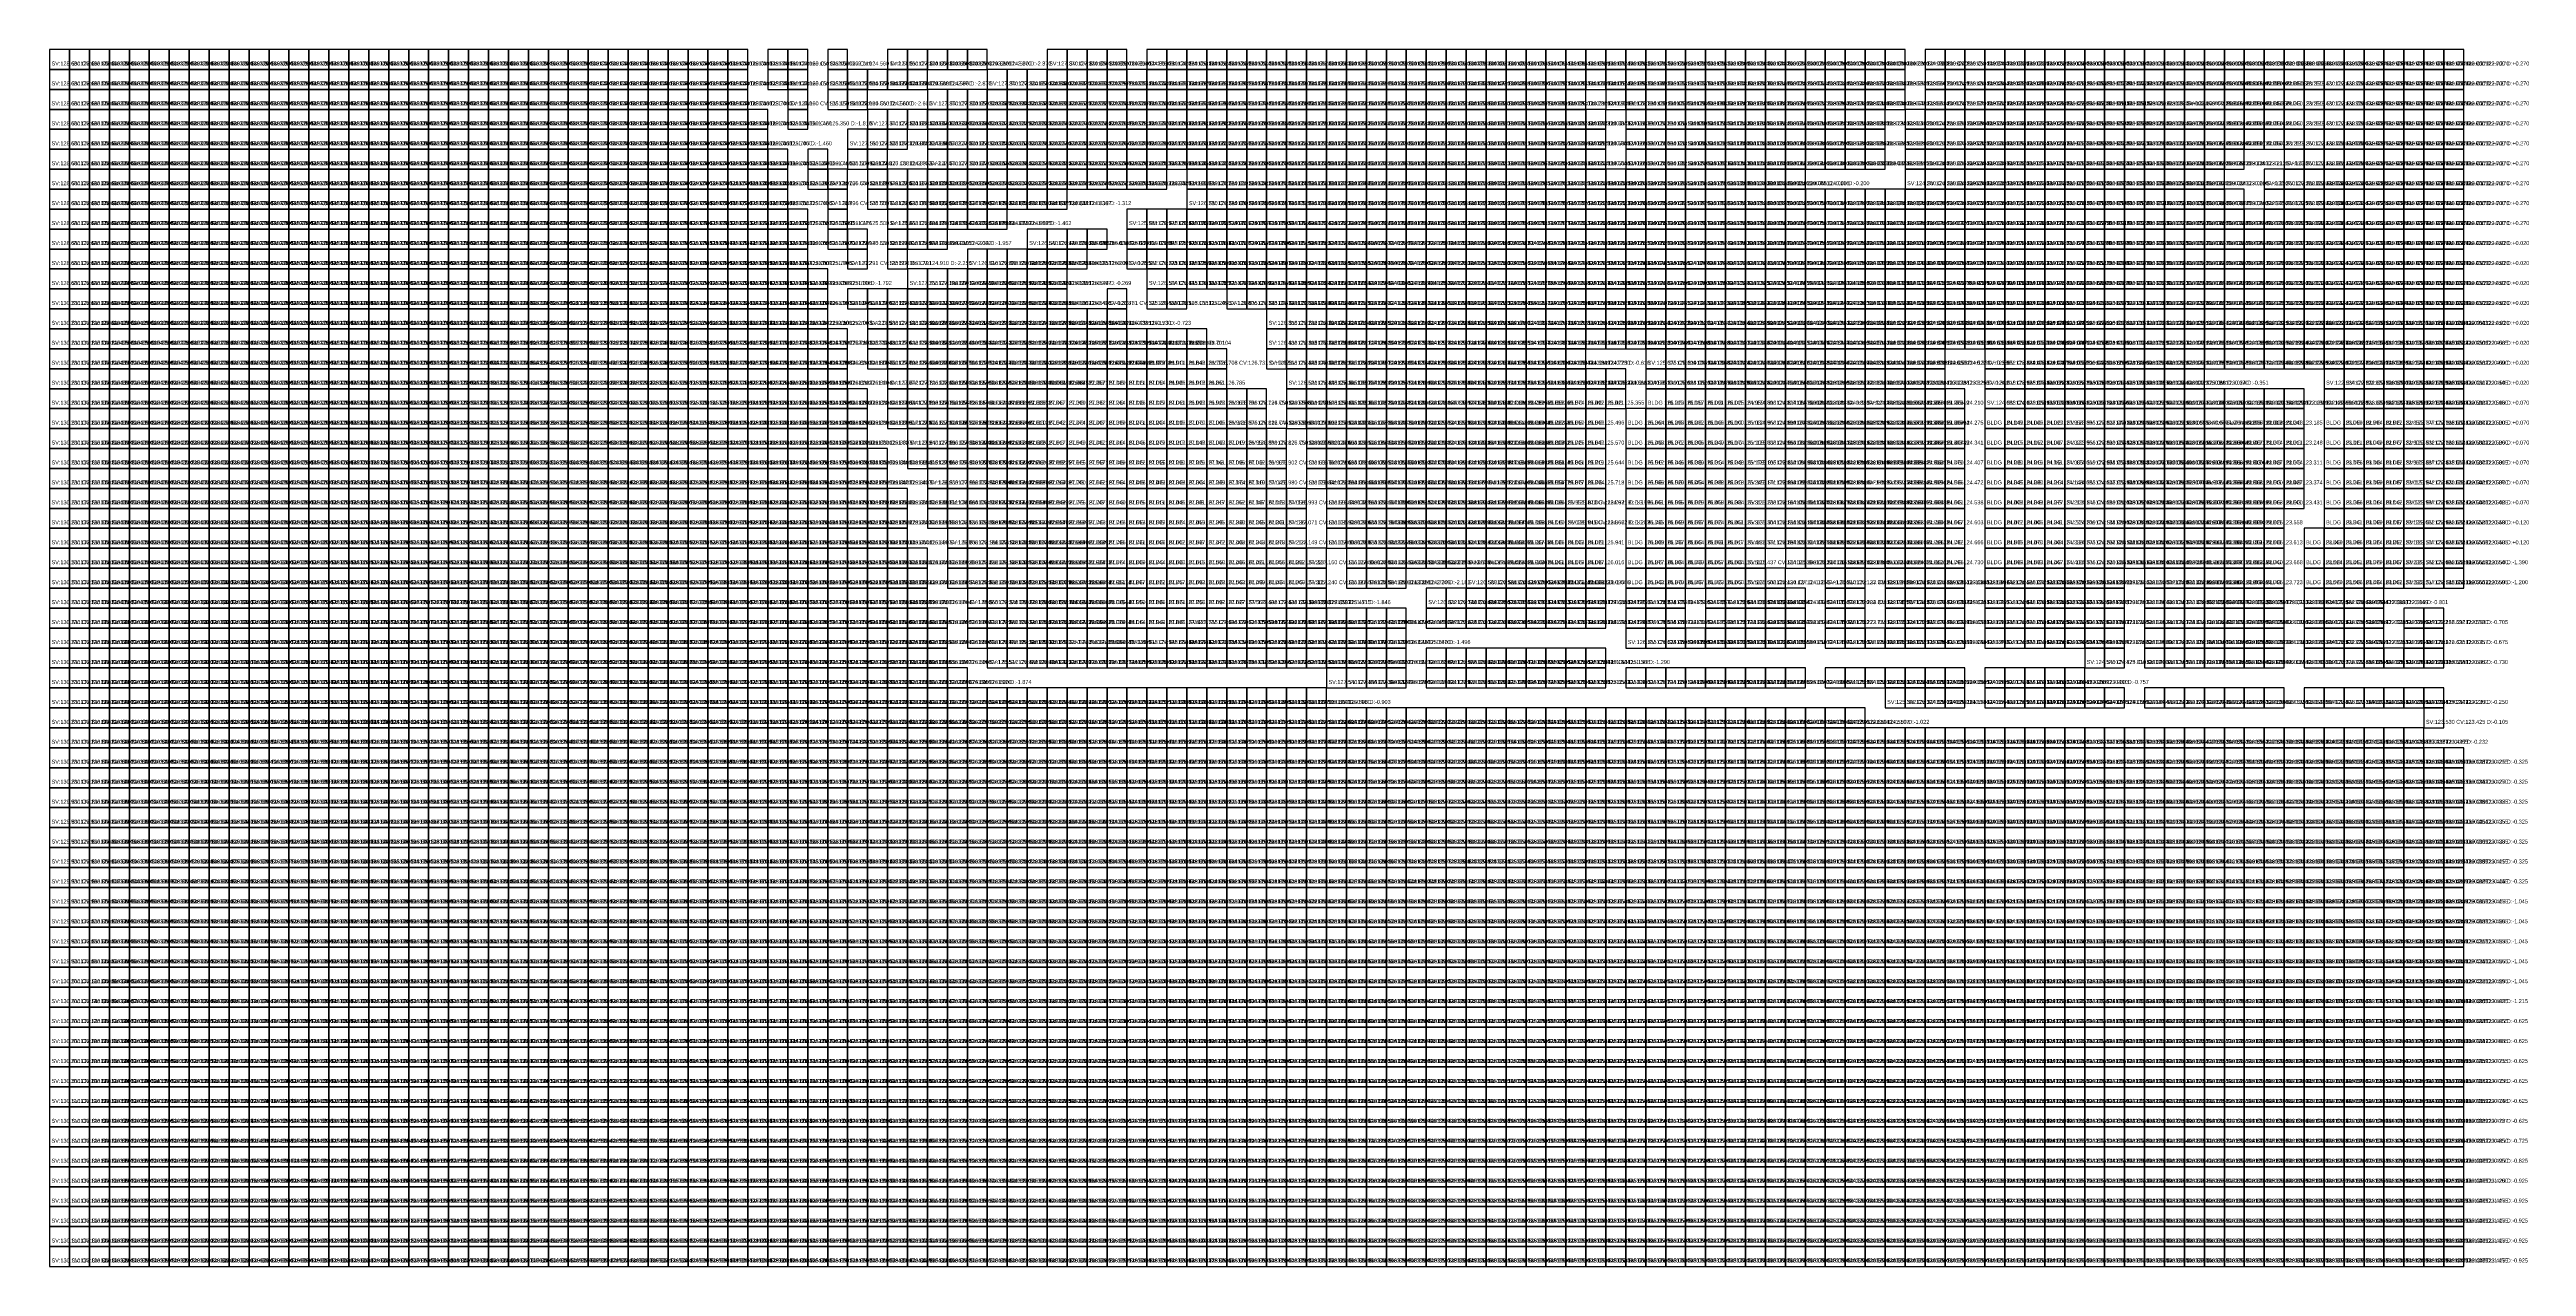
# Model space of a CAD drawing. Header units: metres. Extents: x 287857 to 287981, y 62957 to 63018.
import ezdxf

# ---------------------------------------------------------------- set-up
doc = ezdxf.new("R2010")
doc.units = ezdxf.units.M
for name, color, linetype, true_color in [('CORR-BLDG-TXT', 7, 'Continuous', 0xfacc15), ('CORR-BUILDING', 7, 'Continuous', 0xfacc15), ('CORR-CUT', 7, 'Continuous', 0x3b82f6), ('CORR-DIFF-TXT', 7, 'Continuous', 0xffffff), ('CORR-FILL', 7, 'Continuous', 0xef4444)]:
    doc.layers.add(name, color=color, linetype=linetype, true_color=true_color)

msp = doc.modelspace()

# ---------------------------------------------------------------- linework, layer by layer
at = {"layer": 'CORR-BUILDING'}
for points in [[(287966.925, 63015.831, 123.25), (287967.925, 63015.831, 123.25), (287967.925, 63016.831, 123.25), (287966.925, 63016.831, 123.25), (287966.925, 63015.831, 123.25)], [(287967.925, 63015.831, 123.25), (287968.925, 63015.831, 123.25), (287968.925, 63016.831, 123.25), (287967.925, 63016.831, 123.25), (287967.925, 63015.831, 123.25)], [(287968.925, 63015.831, 123.25), (287969.925, 63015.831, 123.25), (287969.925, 63016.831, 123.25), (287968.925, 63016.831, 123.25), (287968.925, 63015.831, 123.25)], [(287965.925, 63014.831, 123.25), (287966.925, 63014.831, 123.25), (287966.925, 63015.831, 123.25), (287965.925, 63015.831, 123.25), (287965.925, 63014.831, 123.25)], [(287966.925, 63014.831, 123.25), (287967.925, 63014.831, 123.25), (287967.925, 63015.831, 123.25), (287966.925, 63015.831, 123.25), (287966.925, 63014.831, 123.25)], [(287967.925, 63014.831, 123.25), (287968.925, 63014.831, 123.25), (287968.925, 63015.831, 123.25), (287967.925, 63015.831, 123.25), (287967.925, 63014.831, 123.25)], [(287968.925, 63014.831, 123.25), (287969.925, 63014.831, 123.25), (287969.925, 63015.831, 123.25), (287968.925, 63015.831, 123.25), (287968.925, 63014.831, 123.25)], [(287965.925, 63013.831, 123.25), (287966.925, 63013.831, 123.25), (287966.925, 63014.831, 123.25), (287965.925, 63014.831, 123.25), (287965.925, 63013.831, 123.25)], [(287966.925, 63013.831, 123.25), (287967.925, 63013.831, 123.25), (287967.925, 63014.831, 123.25), (287966.925, 63014.831, 123.25), (287966.925, 63013.831, 123.25)], [(287967.925, 63013.831, 123.25), (287968.925, 63013.831, 123.25), (287968.925, 63014.831, 123.25), (287967.925, 63014.831, 123.25), (287967.925, 63013.831, 123.25)], [(287968.925, 63013.831, 123.25), (287969.925, 63013.831, 123.25), (287969.925, 63014.831, 123.25), (287968.925, 63014.831, 123.25), (287968.925, 63013.831, 123.25)], [(287965.925, 63012.831, 123.25), (287966.925, 63012.831, 123.25), (287966.925, 63013.831, 123.25), (287965.925, 63013.831, 123.25), (287965.925, 63012.831, 123.25)], [(287966.925, 63012.831, 123.25), (287967.925, 63012.831, 123.25), (287967.925, 63013.831, 123.25), (287966.925, 63013.831, 123.25), (287966.925, 63012.831, 123.25)], [(287967.925, 63012.831, 123.25), (287968.925, 63012.831, 123.25), (287968.925, 63013.831, 123.25), (287967.925, 63013.831, 123.25), (287967.925, 63012.831, 123.25)], [(287912.925, 63002.831, 126.768), (287913.925, 63002.831, 126.768), (287913.925, 63003.831, 126.768), (287912.925, 63003.831, 126.768), (287912.925, 63002.831, 126.768)], [(287913.925, 63002.831, 126.701), (287914.925, 63002.831, 126.701), (287914.925, 63003.831, 126.701), (287913.925, 63003.831, 126.701), (287913.925, 63002.831, 126.701)], [(287906.925, 63000.831, 127.324), (287907.925, 63000.831, 127.324), (287907.925, 63001.831, 127.324), (287906.925, 63001.831, 127.324), (287906.925, 63000.831, 127.324)], [(287907.925, 63000.831, 127.257), (287908.925, 63000.831, 127.257), (287908.925, 63001.831, 127.257), (287907.925, 63001.831, 127.257), (287907.925, 63000.831, 127.257)], [(287908.925, 63000.831, 127.189), (287909.925, 63000.831, 127.189), (287909.925, 63001.831, 127.189), (287908.925, 63001.831, 127.189), (287908.925, 63000.831, 127.189)], [(287909.925, 63001.831, 127.046), (287910.925, 63001.831, 127.046), (287910.925, 63002.831, 127.046), (287909.925, 63002.831, 127.046), (287909.925, 63001.831, 127.046)], [(287909.925, 63000.831, 127.121), (287910.925, 63000.831, 127.121), (287910.925, 63001.831, 127.121), (287909.925, 63001.831, 127.121), (287909.925, 63000.831, 127.121)], [(287910.925, 63001.831, 126.979), (287911.925, 63001.831, 126.979), (287911.925, 63002.831, 126.979), (287910.925, 63002.831, 126.979), (287910.925, 63001.831, 126.979)], [(287910.925, 63000.831, 127.054), (287911.925, 63000.831, 127.054), (287911.925, 63001.831, 127.054), (287910.925, 63001.831, 127.054), (287910.925, 63000.831, 127.054)], [(287911.925, 63001.831, 126.911), (287912.925, 63001.831, 126.911), (287912.925, 63002.831, 126.911), (287911.925, 63002.831, 126.911), (287911.925, 63001.831, 126.911)], [(287911.925, 63000.831, 126.986), (287912.925, 63000.831, 126.986), (287912.925, 63001.831, 126.986), (287911.925, 63001.831, 126.986), (287911.925, 63000.831, 126.986)], [(287912.925, 63001.831, 126.843), (287913.925, 63001.831, 126.843), (287913.925, 63002.831, 126.843), (287912.925, 63002.831, 126.843), (287912.925, 63001.831, 126.843)], [(287912.925, 63000.831, 126.918), (287913.925, 63000.831, 126.918), (287913.925, 63001.831, 126.918), (287912.925, 63001.831, 126.918), (287912.925, 63000.831, 126.918)], [(287913.925, 63001.831, 126.776), (287914.925, 63001.831, 126.776), (287914.925, 63002.831, 126.776), (287913.925, 63002.831, 126.776), (287913.925, 63001.831, 126.776)], [(287913.925, 63000.831, 126.851), (287914.925, 63000.831, 126.851), (287914.925, 63001.831, 126.851), (287913.925, 63001.831, 126.851), (287913.925, 63000.831, 126.851)], [(287914.925, 63000.831, 126.785), (287915.925, 63000.831, 126.785), (287915.925, 63001.831, 126.785), (287914.925, 63001.831, 126.785), (287914.925, 63000.831, 126.785)], [(287903.925, 62999.831, 127.602), (287904.925, 62999.831, 127.602), (287904.925, 63000.831, 127.602), (287903.925, 63000.831, 127.602), (287903.925, 62999.831, 127.602)], [(287904.925, 62999.831, 127.535), (287905.925, 62999.831, 127.535), (287905.925, 63000.831, 127.535), (287904.925, 63000.831, 127.535), (287904.925, 62999.831, 127.535)], [(287905.925, 62999.831, 127.467), (287906.925, 62999.831, 127.467), (287906.925, 63000.831, 127.467), (287905.925, 63000.831, 127.467), (287905.925, 62999.831, 127.467)], [(287906.925, 62999.831, 127.399), (287907.925, 62999.831, 127.399), (287907.925, 63000.831, 127.399), (287906.925, 63000.831, 127.399), (287906.925, 62999.831, 127.399)], [(287907.925, 62999.831, 127.332), (287908.925, 62999.831, 127.332), (287908.925, 63000.831, 127.332), (287907.925, 63000.831, 127.332), (287907.925, 62999.831, 127.332)], [(287908.925, 62999.831, 127.264), (287909.925, 62999.831, 127.264), (287909.925, 63000.831, 127.264), (287908.925, 63000.831, 127.264), (287908.925, 62999.831, 127.264)], [(287909.925, 62999.831, 127.196), (287910.925, 62999.831, 127.196), (287910.925, 63000.831, 127.196), (287909.925, 63000.831, 127.196), (287909.925, 62999.831, 127.196)], [(287910.925, 62999.831, 127.129), (287911.925, 62999.831, 127.129), (287911.925, 63000.831, 127.129), (287910.925, 63000.831, 127.129), (287910.925, 62999.831, 127.129)], [(287911.925, 62999.831, 127.061), (287912.925, 62999.831, 127.061), (287912.925, 63000.831, 127.061), (287911.925, 63000.831, 127.061), (287911.925, 62999.831, 127.061)], [(287912.925, 62999.831, 126.993), (287913.925, 62999.831, 126.993), (287913.925, 63000.831, 126.993), (287912.925, 63000.831, 126.993), (287912.925, 62999.831, 126.993)], [(287913.925, 62999.831, 126.928), (287914.925, 62999.831, 126.928), (287914.925, 63000.831, 126.928), (287913.925, 63000.831, 126.928), (287913.925, 62999.831, 126.928)], [(287914.925, 62999.831, 126.863), (287915.925, 62999.831, 126.863), (287915.925, 63000.831, 126.863), (287914.925, 63000.831, 126.863), (287914.925, 62999.831, 126.863)], [(287929.925, 62999.831, 125.739), (287930.925, 62999.831, 125.739), (287930.925, 63000.831, 125.739), (287929.925, 63000.831, 125.739), (287929.925, 62999.831, 125.739)], [(287930.925, 62999.831, 125.656), (287931.925, 62999.831, 125.656), (287931.925, 63000.831, 125.656), (287930.925, 63000.831, 125.656), (287930.925, 62999.831, 125.656)], [(287931.925, 62999.831, 125.574), (287932.925, 62999.831, 125.574), (287932.925, 63000.831, 125.574), (287931.925, 63000.831, 125.574), (287931.925, 62999.831, 125.574)], [(287932.925, 62999.831, 125.492), (287933.925, 62999.831, 125.492), (287933.925, 63000.831, 125.492), (287932.925, 63000.831, 125.492), (287932.925, 62999.831, 125.492)], [(287933.925, 62999.831, 125.421), (287934.925, 62999.831, 125.421), (287934.925, 63000.831, 125.421), (287933.925, 63000.831, 125.421), (287933.925, 62999.831, 125.421)], [(287934.925, 62999.831, 125.355), (287935.925, 62999.831, 125.355), (287935.925, 63000.831, 125.355), (287934.925, 63000.831, 125.355), (287934.925, 62999.831, 125.355)], [(287936.925, 62999.831, 125.223), (287937.925, 62999.831, 125.223), (287937.925, 63000.831, 125.223), (287936.925, 63000.831, 125.223), (287936.925, 62999.831, 125.223)], [(287937.925, 62999.831, 125.157), (287938.925, 62999.831, 125.157), (287938.925, 63000.831, 125.157), (287937.925, 63000.831, 125.157), (287937.925, 62999.831, 125.157)], [(287938.925, 62999.831, 125.091), (287939.925, 62999.831, 125.091), (287939.925, 63000.831, 125.091), (287938.925, 63000.831, 125.091), (287938.925, 62999.831, 125.091)], [(287939.925, 62999.831, 125.025), (287940.925, 62999.831, 125.025), (287940.925, 63000.831, 125.025), (287939.925, 63000.831, 125.025), (287939.925, 62999.831, 125.025)], [(287940.925, 62999.831, 124.959), (287941.925, 62999.831, 124.959), (287941.925, 63000.831, 124.959), (287940.925, 63000.831, 124.959), (287940.925, 62999.831, 124.959)], [(287949.925, 62999.831, 124.336), (287950.925, 62999.831, 124.336), (287950.925, 63000.831, 124.336), (287949.925, 63000.831, 124.336), (287949.925, 62999.831, 124.336)], [(287950.925, 62999.831, 124.273), (287951.925, 62999.831, 124.273), (287951.925, 63000.831, 124.273), (287950.925, 63000.831, 124.273), (287950.925, 62999.831, 124.273)], [(287951.925, 62999.831, 124.21), (287952.925, 62999.831, 124.21), (287952.925, 63000.831, 124.21), (287951.925, 63000.831, 124.21), (287951.925, 62999.831, 124.21)], [(287903.925, 62998.831, 127.677), (287904.925, 62998.831, 127.677), (287904.925, 62999.831, 127.677), (287903.925, 62999.831, 127.677), (287903.925, 62998.831, 127.677)], [(287904.925, 62998.831, 127.61), (287905.925, 62998.831, 127.61), (287905.925, 62999.831, 127.61), (287904.925, 62999.831, 127.61), (287904.925, 62998.831, 127.61)], [(287905.925, 62998.831, 127.542), (287906.925, 62998.831, 127.542), (287906.925, 62999.831, 127.542), (287905.925, 62999.831, 127.542), (287905.925, 62998.831, 127.542)], [(287906.925, 62998.831, 127.474), (287907.925, 62998.831, 127.474), (287907.925, 62999.831, 127.474), (287906.925, 62999.831, 127.474), (287906.925, 62998.831, 127.474)], [(287907.925, 62998.831, 127.407), (287908.925, 62998.831, 127.407), (287908.925, 62999.831, 127.407), (287907.925, 62999.831, 127.407), (287907.925, 62998.831, 127.407)], [(287908.925, 62998.831, 127.339), (287909.925, 62998.831, 127.339), (287909.925, 62999.831, 127.339), (287908.925, 62999.831, 127.339), (287908.925, 62998.831, 127.339)], [(287909.925, 62998.831, 127.271), (287910.925, 62998.831, 127.271), (287910.925, 62999.831, 127.271), (287909.925, 62999.831, 127.271), (287909.925, 62998.831, 127.271)], [(287910.925, 62998.831, 127.204), (287911.925, 62998.831, 127.204), (287911.925, 62999.831, 127.204), (287910.925, 62999.831, 127.204), (287910.925, 62998.831, 127.204)], [(287911.925, 62998.831, 127.136), (287912.925, 62998.831, 127.136), (287912.925, 62999.831, 127.136), (287911.925, 62999.831, 127.136), (287911.925, 62998.831, 127.136)], [(287912.925, 62998.831, 127.07), (287913.925, 62998.831, 127.07), (287913.925, 62999.831, 127.07), (287912.925, 62999.831, 127.07), (287912.925, 62998.831, 127.07)], [(287913.925, 62998.831, 127.006), (287914.925, 62998.831, 127.006), (287914.925, 62999.831, 127.006), (287913.925, 62999.831, 127.006), (287913.925, 62998.831, 127.006)], [(287914.925, 62998.831, 126.941), (287915.925, 62998.831, 126.941), (287915.925, 62999.831, 126.941), (287914.925, 62999.831, 126.941), (287914.925, 62998.831, 126.941)], [(287929.925, 62998.831, 125.814), (287930.925, 62998.831, 125.814), (287930.925, 62999.831, 125.814), (287929.925, 62999.831, 125.814), (287929.925, 62998.831, 125.814)], [(287930.925, 62998.831, 125.732), (287931.925, 62998.831, 125.732), (287931.925, 62999.831, 125.732), (287930.925, 62999.831, 125.732), (287930.925, 62998.831, 125.732)], [(287931.925, 62998.831, 125.65), (287932.925, 62998.831, 125.65), (287932.925, 62999.831, 125.65), (287931.925, 62999.831, 125.65), (287931.925, 62998.831, 125.65)], [(287932.925, 62998.831, 125.568), (287933.925, 62998.831, 125.568), (287933.925, 62999.831, 125.568), (287932.925, 62999.831, 125.568), (287932.925, 62998.831, 125.568)], [(287933.925, 62998.831, 125.496), (287934.925, 62998.831, 125.496), (287934.925, 62999.831, 125.496), (287933.925, 62999.831, 125.496), (287933.925, 62998.831, 125.496)], [(287935.925, 62998.831, 125.364), (287936.925, 62998.831, 125.364), (287936.925, 62999.831, 125.364), (287935.925, 62999.831, 125.364), (287935.925, 62998.831, 125.364)], [(287936.925, 62998.831, 125.298), (287937.925, 62998.831, 125.298), (287937.925, 62999.831, 125.298), (287936.925, 62999.831, 125.298), (287936.925, 62998.831, 125.298)], [(287937.925, 62998.831, 125.232), (287938.925, 62998.831, 125.232), (287938.925, 62999.831, 125.232), (287937.925, 62999.831, 125.232), (287937.925, 62998.831, 125.232)], [(287938.925, 62998.831, 125.166), (287939.925, 62998.831, 125.166), (287939.925, 62999.831, 125.166), (287938.925, 62999.831, 125.166), (287938.925, 62998.831, 125.166)], [(287939.925, 62998.831, 125.1), (287940.925, 62998.831, 125.1), (287940.925, 62999.831, 125.1), (287939.925, 62999.831, 125.1), (287939.925, 62998.831, 125.1)], [(287940.925, 62998.831, 125.034), (287941.925, 62998.831, 125.034), (287941.925, 62999.831, 125.034), (287940.925, 62999.831, 125.034), (287940.925, 62998.831, 125.034)], [(287949.925, 62998.831, 124.402), (287950.925, 62998.831, 124.402), (287950.925, 62999.831, 124.402), (287949.925, 62999.831, 124.402), (287949.925, 62998.831, 124.402)], [(287950.925, 62998.831, 124.339), (287951.925, 62998.831, 124.339), (287951.925, 62999.831, 124.339), (287950.925, 62999.831, 124.339), (287950.925, 62998.831, 124.339)], [(287951.925, 62998.831, 124.275), (287952.925, 62998.831, 124.275), (287952.925, 62999.831, 124.275), (287951.925, 62999.831, 124.275), (287951.925, 62998.831, 124.275)], [(287953.925, 62998.831, 124.149), (287954.925, 62998.831, 124.149), (287954.925, 62999.831, 124.149), (287953.925, 62999.831, 124.149), (287953.925, 62998.831, 124.149)], [(287954.925, 62998.831, 124.086), (287955.925, 62998.831, 124.086), (287955.925, 62999.831, 124.086), (287954.925, 62999.831, 124.086), (287954.925, 62998.831, 124.086)], [(287955.925, 62998.831, 124.023), (287956.925, 62998.831, 124.023), (287956.925, 62999.831, 124.023), (287955.925, 62999.831, 124.023), (287955.925, 62998.831, 124.023)], [(287956.925, 62998.831, 123.958), (287957.925, 62998.831, 123.958), (287957.925, 62999.831, 123.958), (287956.925, 62999.831, 123.958), (287956.925, 62998.831, 123.958)], [(287965.925, 62998.831, 123.375), (287966.925, 62998.831, 123.375), (287966.925, 62999.831, 123.375), (287965.925, 62999.831, 123.375), (287965.925, 62998.831, 123.375)], [(287966.925, 62998.831, 123.312), (287967.925, 62998.831, 123.312), (287967.925, 62999.831, 123.312), (287966.925, 62999.831, 123.312), (287966.925, 62998.831, 123.312)], [(287967.925, 62998.831, 123.248), (287968.925, 62998.831, 123.248), (287968.925, 62999.831, 123.248), (287967.925, 62999.831, 123.248), (287967.925, 62998.831, 123.248)], [(287968.925, 62998.831, 123.185), (287969.925, 62998.831, 123.185), (287969.925, 62999.831, 123.185), (287968.925, 62999.831, 123.185), (287968.925, 62998.831, 123.185)], [(287970.925, 62998.831, 123.059), (287971.925, 62998.831, 123.059), (287971.925, 62999.831, 123.059), (287970.925, 62999.831, 123.059), (287970.925, 62998.831, 123.059)], [(287971.925, 62998.831, 122.994), (287972.925, 62998.831, 122.994), (287972.925, 62999.831, 122.994), (287971.925, 62999.831, 122.994), (287971.925, 62998.831, 122.994)], [(287972.925, 62998.831, 122.922), (287973.925, 62998.831, 122.922), (287973.925, 62999.831, 122.922), (287972.925, 62999.831, 122.922), (287972.925, 62998.831, 122.922)], [(287973.925, 62998.831, 122.85), (287974.925, 62998.831, 122.85), (287974.925, 62999.831, 122.85), (287973.925, 62999.831, 122.85), (287973.925, 62998.831, 122.85)], [(287903.925, 62997.831, 127.752), (287904.925, 62997.831, 127.752), (287904.925, 62998.831, 127.752), (287903.925, 62998.831, 127.752), (287903.925, 62997.831, 127.752)], [(287904.925, 62997.831, 127.685), (287905.925, 62997.831, 127.685), (287905.925, 62998.831, 127.685), (287904.925, 62998.831, 127.685), (287904.925, 62997.831, 127.685)], [(287905.925, 62997.831, 127.617), (287906.925, 62997.831, 127.617), (287906.925, 62998.831, 127.617), (287905.925, 62998.831, 127.617), (287905.925, 62997.831, 127.617)], [(287906.925, 62997.831, 127.549), (287907.925, 62997.831, 127.549), (287907.925, 62998.831, 127.549), (287906.925, 62998.831, 127.549), (287906.925, 62997.831, 127.549)], [(287907.925, 62997.831, 127.482), (287908.925, 62997.831, 127.482), (287908.925, 62998.831, 127.482), (287907.925, 62998.831, 127.482), (287907.925, 62997.831, 127.482)], [(287908.925, 62997.831, 127.414), (287909.925, 62997.831, 127.414), (287909.925, 62998.831, 127.414), (287908.925, 62998.831, 127.414), (287908.925, 62997.831, 127.414)], [(287909.925, 62997.831, 127.346), (287910.925, 62997.831, 127.346), (287910.925, 62998.831, 127.346), (287909.925, 62998.831, 127.346), (287909.925, 62997.831, 127.346)], [(287910.925, 62997.831, 127.279), (287911.925, 62997.831, 127.279), (287911.925, 62998.831, 127.279), (287910.925, 62998.831, 127.279), (287910.925, 62997.831, 127.279)], [(287911.925, 62997.831, 127.213), (287912.925, 62997.831, 127.213), (287912.925, 62998.831, 127.213), (287911.925, 62998.831, 127.213), (287911.925, 62997.831, 127.213)], [(287912.925, 62997.831, 127.148), (287913.925, 62997.831, 127.148), (287913.925, 62998.831, 127.148), (287912.925, 62998.831, 127.148), (287912.925, 62997.831, 127.148)], [(287913.925, 62997.831, 127.083), (287914.925, 62997.831, 127.083), (287914.925, 62998.831, 127.083), (287913.925, 62998.831, 127.083), (287913.925, 62997.831, 127.083)], [(287914.925, 62997.831, 127.019), (287915.925, 62997.831, 127.019), (287915.925, 62998.831, 127.019), (287914.925, 62998.831, 127.019), (287914.925, 62997.831, 127.019)], [(287915.925, 62997.831, 126.954), (287916.925, 62997.831, 126.954), (287916.925, 62998.831, 126.954), (287915.925, 62998.831, 126.954), (287915.925, 62997.831, 126.954)], [(287929.925, 62997.831, 125.89), (287930.925, 62997.831, 125.89), (287930.925, 62998.831, 125.89), (287929.925, 62998.831, 125.89), (287929.925, 62997.831, 125.89)], [(287930.925, 62997.831, 125.808), (287931.925, 62997.831, 125.808), (287931.925, 62998.831, 125.808), (287930.925, 62998.831, 125.808), (287930.925, 62997.831, 125.808)], [(287931.925, 62997.831, 125.725), (287932.925, 62997.831, 125.725), (287932.925, 62998.831, 125.725), (287931.925, 62998.831, 125.725), (287931.925, 62997.831, 125.725)], [(287932.925, 62997.831, 125.643), (287933.925, 62997.831, 125.643), (287933.925, 62998.831, 125.643), (287932.925, 62998.831, 125.643), (287932.925, 62997.831, 125.643)], [(287933.925, 62997.831, 125.57), (287934.925, 62997.831, 125.57), (287934.925, 62998.831, 125.57), (287933.925, 62998.831, 125.57), (287933.925, 62997.831, 125.57)], [(287935.925, 62997.831, 125.438), (287936.925, 62997.831, 125.438), (287936.925, 62998.831, 125.438), (287935.925, 62998.831, 125.438), (287935.925, 62997.831, 125.438)], [(287936.925, 62997.831, 125.372), (287937.925, 62997.831, 125.372), (287937.925, 62998.831, 125.372), (287936.925, 62998.831, 125.372), (287936.925, 62997.831, 125.372)], [(287937.925, 62997.831, 125.306), (287938.925, 62997.831, 125.306), (287938.925, 62998.831, 125.306), (287937.925, 62998.831, 125.306), (287937.925, 62997.831, 125.306)], [(287938.925, 62997.831, 125.24), (287939.925, 62997.831, 125.24), (287939.925, 62998.831, 125.24), (287938.925, 62998.831, 125.24), (287938.925, 62997.831, 125.24)], [(287939.925, 62997.831, 125.174), (287940.925, 62997.831, 125.174), (287940.925, 62998.831, 125.174), (287939.925, 62998.831, 125.174), (287939.925, 62997.831, 125.174)], [(287940.925, 62997.831, 125.108), (287941.925, 62997.831, 125.108), (287941.925, 62998.831, 125.108), (287940.925, 62998.831, 125.108), (287940.925, 62997.831, 125.108)], [(287949.925, 62997.831, 124.467), (287950.925, 62997.831, 124.467), (287950.925, 62998.831, 124.467), (287949.925, 62998.831, 124.467), (287949.925, 62997.831, 124.467)], [(287950.925, 62997.831, 124.404), (287951.925, 62997.831, 124.404), (287951.925, 62998.831, 124.404), (287950.925, 62998.831, 124.404), (287950.925, 62997.831, 124.404)], [(287951.925, 62997.831, 124.341), (287952.925, 62997.831, 124.341), (287952.925, 62998.831, 124.341), (287951.925, 62998.831, 124.341), (287951.925, 62997.831, 124.341)], [(287953.925, 62997.831, 124.215), (287954.925, 62997.831, 124.215), (287954.925, 62998.831, 124.215), (287953.925, 62998.831, 124.215), (287953.925, 62997.831, 124.215)], [(287954.925, 62997.831, 124.152), (287955.925, 62997.831, 124.152), (287955.925, 62998.831, 124.152), (287954.925, 62998.831, 124.152), (287954.925, 62997.831, 124.152)], [(287955.925, 62997.831, 124.087), (287956.925, 62997.831, 124.087), (287956.925, 62998.831, 124.087), (287955.925, 62998.831, 124.087), (287955.925, 62997.831, 124.087)], [(287956.925, 62997.831, 124.022), (287957.925, 62997.831, 124.022), (287957.925, 62998.831, 124.022), (287956.925, 62998.831, 124.022), (287956.925, 62997.831, 124.022)], [(287964.925, 62997.831, 123.5), (287965.925, 62997.831, 123.5), (287965.925, 62998.831, 123.5), (287964.925, 62998.831, 123.5), (287964.925, 62997.831, 123.5)], [(287965.925, 62997.831, 123.437), (287966.925, 62997.831, 123.437), (287966.925, 62998.831, 123.437), (287965.925, 62998.831, 123.437), (287965.925, 62997.831, 123.437)], [(287966.925, 62997.831, 123.374), (287967.925, 62997.831, 123.374), (287967.925, 62998.831, 123.374), (287966.925, 62998.831, 123.374), (287966.925, 62997.831, 123.374)], [(287967.925, 62997.831, 123.311), (287968.925, 62997.831, 123.311), (287968.925, 62998.831, 123.311), (287967.925, 62998.831, 123.311), (287967.925, 62997.831, 123.311)], [(287968.925, 62997.831, 123.248), (287969.925, 62997.831, 123.248), (287969.925, 62998.831, 123.248), (287968.925, 62998.831, 123.248), (287968.925, 62997.831, 123.248)], [(287970.925, 62997.831, 123.121), (287971.925, 62997.831, 123.121), (287971.925, 62998.831, 123.121), (287970.925, 62998.831, 123.121), (287970.925, 62997.831, 123.121)], [(287971.925, 62997.831, 123.049), (287972.925, 62997.831, 123.049), (287972.925, 62998.831, 123.049), (287971.925, 62998.831, 123.049), (287971.925, 62997.831, 123.049)], [(287972.925, 62997.831, 122.977), (287973.925, 62997.831, 122.977), (287973.925, 62998.831, 122.977), (287972.925, 62998.831, 122.977), (287972.925, 62997.831, 122.977)], [(287973.925, 62997.831, 122.905), (287974.925, 62997.831, 122.905), (287974.925, 62998.831, 122.905), (287973.925, 62998.831, 122.905), (287973.925, 62997.831, 122.905)], [(287904.925, 62996.831, 127.76), (287905.925, 62996.831, 127.76), (287905.925, 62997.831, 127.76), (287904.925, 62997.831, 127.76), (287904.925, 62996.831, 127.76)], [(287904.925, 62995.831, 127.835), (287905.925, 62995.831, 127.835), (287905.925, 62996.831, 127.835), (287904.925, 62996.831, 127.835), (287904.925, 62995.831, 127.835)], [(287905.925, 62996.831, 127.692), (287906.925, 62996.831, 127.692), (287906.925, 62997.831, 127.692), (287905.925, 62997.831, 127.692), (287905.925, 62996.831, 127.692)], [(287905.925, 62995.831, 127.767), (287906.925, 62995.831, 127.767), (287906.925, 62996.831, 127.767), (287905.925, 62996.831, 127.767), (287905.925, 62995.831, 127.767)], [(287906.925, 62996.831, 127.625), (287907.925, 62996.831, 127.625), (287907.925, 62997.831, 127.625), (287906.925, 62997.831, 127.625), (287906.925, 62996.831, 127.625)], [(287906.925, 62995.831, 127.7), (287907.925, 62995.831, 127.7), (287907.925, 62996.831, 127.7), (287906.925, 62996.831, 127.7), (287906.925, 62995.831, 127.7)], [(287907.925, 62996.831, 127.557), (287908.925, 62996.831, 127.557), (287908.925, 62997.831, 127.557), (287907.925, 62997.831, 127.557), (287907.925, 62996.831, 127.557)], [(287907.925, 62995.831, 127.632), (287908.925, 62995.831, 127.632), (287908.925, 62996.831, 127.632), (287907.925, 62996.831, 127.632), (287907.925, 62995.831, 127.632)], [(287908.925, 62996.831, 127.489), (287909.925, 62996.831, 127.489), (287909.925, 62997.831, 127.489), (287908.925, 62997.831, 127.489), (287908.925, 62996.831, 127.489)], [(287908.925, 62995.831, 127.564), (287909.925, 62995.831, 127.564), (287909.925, 62996.831, 127.564), (287908.925, 62996.831, 127.564), (287908.925, 62995.831, 127.564)], [(287909.925, 62996.831, 127.422), (287910.925, 62996.831, 127.422), (287910.925, 62997.831, 127.422), (287909.925, 62997.831, 127.422), (287909.925, 62996.831, 127.422)], [(287909.925, 62995.831, 127.498), (287910.925, 62995.831, 127.498), (287910.925, 62996.831, 127.498), (287909.925, 62996.831, 127.498), (287909.925, 62995.831, 127.498)], [(287910.925, 62996.831, 127.355), (287911.925, 62996.831, 127.355), (287911.925, 62997.831, 127.355), (287910.925, 62997.831, 127.355), (287910.925, 62996.831, 127.355)], [(287910.925, 62995.831, 127.433), (287911.925, 62995.831, 127.433), (287911.925, 62996.831, 127.433), (287910.925, 62996.831, 127.433), (287910.925, 62995.831, 127.433)], [(287911.925, 62996.831, 127.29), (287912.925, 62996.831, 127.29), (287912.925, 62997.831, 127.29), (287911.925, 62997.831, 127.29), (287911.925, 62996.831, 127.29)], [(287911.925, 62995.831, 127.368), (287912.925, 62995.831, 127.368), (287912.925, 62996.831, 127.368), (287911.925, 62996.831, 127.368), (287911.925, 62995.831, 127.368)], [(287912.925, 62996.831, 127.226), (287913.925, 62996.831, 127.226), (287913.925, 62997.831, 127.226), (287912.925, 62997.831, 127.226), (287912.925, 62996.831, 127.226)], [(287912.925, 62995.831, 127.304), (287913.925, 62995.831, 127.304), (287913.925, 62996.831, 127.304), (287912.925, 62996.831, 127.304), (287912.925, 62995.831, 127.304)], [(287913.925, 62996.831, 127.161), (287914.925, 62996.831, 127.161), (287914.925, 62997.831, 127.161), (287913.925, 62997.831, 127.161), (287913.925, 62996.831, 127.161)], [(287913.925, 62995.831, 127.239), (287914.925, 62995.831, 127.239), (287914.925, 62996.831, 127.239), (287913.925, 62996.831, 127.239), (287913.925, 62995.831, 127.239)], [(287914.925, 62996.831, 127.096), (287915.925, 62996.831, 127.096), (287915.925, 62997.831, 127.096), (287914.925, 62997.831, 127.096), (287914.925, 62996.831, 127.096)], [(287914.925, 62995.831, 127.174), (287915.925, 62995.831, 127.174), (287915.925, 62996.831, 127.174), (287914.925, 62996.831, 127.174), (287914.925, 62995.831, 127.174)], [(287915.925, 62996.831, 127.032), (287916.925, 62996.831, 127.032), (287916.925, 62997.831, 127.032), (287915.925, 62997.831, 127.032), (287915.925, 62996.831, 127.032)], [(287915.925, 62995.831, 127.11), (287916.925, 62995.831, 127.11), (287916.925, 62996.831, 127.11), (287915.925, 62996.831, 127.11), (287915.925, 62995.831, 127.11)], [(287916.925, 62996.831, 126.967), (287917.925, 62996.831, 126.967), (287917.925, 62997.831, 126.967), (287916.925, 62997.831, 126.967), (287916.925, 62996.831, 126.967)], [(287916.925, 62995.831, 127.045), (287917.925, 62995.831, 127.045), (287917.925, 62996.831, 127.045), (287916.925, 62996.831, 127.045), (287916.925, 62995.831, 127.045)], [(287929.925, 62996.831, 125.965), (287930.925, 62996.831, 125.965), (287930.925, 62997.831, 125.965), (287929.925, 62997.831, 125.965), (287929.925, 62996.831, 125.965)], [(287929.925, 62995.831, 126.041), (287930.925, 62995.831, 126.041), (287930.925, 62996.831, 126.041), (287929.925, 62996.831, 126.041), (287929.925, 62995.831, 126.041)], [(287930.925, 62996.831, 125.883), (287931.925, 62996.831, 125.883), (287931.925, 62997.831, 125.883), (287930.925, 62997.831, 125.883), (287930.925, 62996.831, 125.883)], [(287930.925, 62995.831, 125.959), (287931.925, 62995.831, 125.959), (287931.925, 62996.831, 125.959), (287930.925, 62996.831, 125.959), (287930.925, 62995.831, 125.959)], [(287931.925, 62996.831, 125.801), (287932.925, 62996.831, 125.801), (287932.925, 62997.831, 125.801), (287931.925, 62997.831, 125.801), (287931.925, 62996.831, 125.801)], [(287931.925, 62995.831, 125.877), (287932.925, 62995.831, 125.877), (287932.925, 62996.831, 125.877), (287931.925, 62996.831, 125.877), (287931.925, 62995.831, 125.877)], [(287932.925, 62996.831, 125.719), (287933.925, 62996.831, 125.719), (287933.925, 62997.831, 125.719), (287932.925, 62997.831, 125.719), (287932.925, 62996.831, 125.719)], [(287932.925, 62995.831, 125.794), (287933.925, 62995.831, 125.794), (287933.925, 62996.831, 125.794), (287932.925, 62996.831, 125.794), (287932.925, 62995.831, 125.794)], [(287933.925, 62996.831, 125.644), (287934.925, 62996.831, 125.644), (287934.925, 62997.831, 125.644), (287933.925, 62997.831, 125.644), (287933.925, 62996.831, 125.644)], [(287933.925, 62995.831, 125.718), (287934.925, 62995.831, 125.718), (287934.925, 62996.831, 125.718), (287933.925, 62996.831, 125.718), (287933.925, 62995.831, 125.718)], [(287935.925, 62996.831, 125.512), (287936.925, 62996.831, 125.512), (287936.925, 62997.831, 125.512), (287935.925, 62997.831, 125.512), (287935.925, 62996.831, 125.512)], [(287935.925, 62995.831, 125.586), (287936.925, 62995.831, 125.586), (287936.925, 62996.831, 125.586), (287935.925, 62996.831, 125.586), (287935.925, 62995.831, 125.586)], [(287936.925, 62996.831, 125.446), (287937.925, 62996.831, 125.446), (287937.925, 62997.831, 125.446), (287936.925, 62997.831, 125.446), (287936.925, 62996.831, 125.446)], [(287936.925, 62995.831, 125.52), (287937.925, 62995.831, 125.52), (287937.925, 62996.831, 125.52), (287936.925, 62996.831, 125.52), (287936.925, 62995.831, 125.52)], [(287937.925, 62996.831, 125.38), (287938.925, 62996.831, 125.38), (287938.925, 62997.831, 125.38), (287937.925, 62997.831, 125.38), (287937.925, 62996.831, 125.38)], [(287937.925, 62995.831, 125.454), (287938.925, 62995.831, 125.454), (287938.925, 62996.831, 125.454), (287937.925, 62996.831, 125.454), (287937.925, 62995.831, 125.454)], [(287938.925, 62996.831, 125.314), (287939.925, 62996.831, 125.314), (287939.925, 62997.831, 125.314), (287938.925, 62997.831, 125.314), (287938.925, 62996.831, 125.314)], [(287938.925, 62995.831, 125.388), (287939.925, 62995.831, 125.388), (287939.925, 62996.831, 125.388), (287938.925, 62996.831, 125.388), (287938.925, 62995.831, 125.388)], [(287939.925, 62996.831, 125.248), (287940.925, 62996.831, 125.248), (287940.925, 62997.831, 125.248), (287939.925, 62997.831, 125.248), (287939.925, 62996.831, 125.248)], [(287939.925, 62995.831, 125.318), (287940.925, 62995.831, 125.318), (287940.925, 62996.831, 125.318), (287939.925, 62996.831, 125.318), (287939.925, 62995.831, 125.318)], [(287940.925, 62996.831, 125.178), (287941.925, 62996.831, 125.178), (287941.925, 62997.831, 125.178), (287940.925, 62997.831, 125.178), (287940.925, 62996.831, 125.178)], [(287940.925, 62995.831, 125.245), (287941.925, 62995.831, 125.245), (287941.925, 62996.831, 125.245), (287940.925, 62996.831, 125.245), (287940.925, 62995.831, 125.245)], [(287948.925, 62996.831, 124.596), (287949.925, 62996.831, 124.596), (287949.925, 62997.831, 124.596), (287948.925, 62997.831, 124.596), (287948.925, 62996.831, 124.596)], [(287948.925, 62995.831, 124.662), (287949.925, 62995.831, 124.662), (287949.925, 62996.831, 124.662), (287948.925, 62996.831, 124.662), (287948.925, 62995.831, 124.662)], [(287949.925, 62996.831, 124.533), (287950.925, 62996.831, 124.533), (287950.925, 62997.831, 124.533), (287949.925, 62997.831, 124.533), (287949.925, 62996.831, 124.533)], [(287949.925, 62995.831, 124.599), (287950.925, 62995.831, 124.599), (287950.925, 62996.831, 124.599), (287949.925, 62996.831, 124.599), (287949.925, 62995.831, 124.599)], [(287950.925, 62996.831, 124.47), (287951.925, 62996.831, 124.47), (287951.925, 62997.831, 124.47), (287950.925, 62997.831, 124.47), (287950.925, 62996.831, 124.47)], [(287950.925, 62995.831, 124.536), (287951.925, 62995.831, 124.536), (287951.925, 62996.831, 124.536), (287950.925, 62996.831, 124.536), (287950.925, 62995.831, 124.536)], [(287951.925, 62996.831, 124.407), (287952.925, 62996.831, 124.407), (287952.925, 62997.831, 124.407), (287951.925, 62997.831, 124.407), (287951.925, 62996.831, 124.407)], [(287951.925, 62995.831, 124.472), (287952.925, 62995.831, 124.472), (287952.925, 62996.831, 124.472), (287951.925, 62996.831, 124.472), (287951.925, 62995.831, 124.472)], [(287953.925, 62996.831, 124.28), (287954.925, 62996.831, 124.28), (287954.925, 62997.831, 124.28), (287953.925, 62997.831, 124.28), (287953.925, 62996.831, 124.28)], [(287953.925, 62995.831, 124.345), (287954.925, 62995.831, 124.345), (287954.925, 62996.831, 124.345), (287953.925, 62996.831, 124.345), (287953.925, 62995.831, 124.345)], [(287954.925, 62996.831, 124.216), (287955.925, 62996.831, 124.216), (287955.925, 62997.831, 124.216), (287954.925, 62997.831, 124.216), (287954.925, 62996.831, 124.216)], [(287954.925, 62995.831, 124.28), (287955.925, 62995.831, 124.28), (287955.925, 62996.831, 124.28), (287954.925, 62996.831, 124.28), (287954.925, 62995.831, 124.28)], [(287955.925, 62996.831, 124.151), (287956.925, 62996.831, 124.151), (287956.925, 62997.831, 124.151), (287955.925, 62997.831, 124.151), (287955.925, 62996.831, 124.151)], [(287955.925, 62995.831, 124.214), (287956.925, 62995.831, 124.214), (287956.925, 62996.831, 124.214), (287955.925, 62996.831, 124.214), (287955.925, 62995.831, 124.214)], [(287956.925, 62996.831, 124.085), (287957.925, 62996.831, 124.085), (287957.925, 62997.831, 124.085), (287956.925, 62997.831, 124.085), (287956.925, 62996.831, 124.085)], [(287956.925, 62995.831, 124.148), (287957.925, 62995.831, 124.148), (287957.925, 62996.831, 124.148), (287956.925, 62996.831, 124.148), (287956.925, 62995.831, 124.148)], [(287964.925, 62996.831, 123.563), (287965.925, 62996.831, 123.563), (287965.925, 62997.831, 123.563), (287964.925, 62997.831, 123.563), (287964.925, 62996.831, 123.563)], [(287964.925, 62995.831, 123.626), (287965.925, 62995.831, 123.626), (287965.925, 62996.831, 123.626), (287964.925, 62996.831, 123.626), (287964.925, 62995.831, 123.626)], [(287965.925, 62996.831, 123.5), (287966.925, 62996.831, 123.5), (287966.925, 62997.831, 123.5), (287965.925, 62997.831, 123.5), (287965.925, 62996.831, 123.5)], [(287965.925, 62995.831, 123.563), (287966.925, 62995.831, 123.563), (287966.925, 62996.831, 123.563), (287965.925, 62996.831, 123.563), (287965.925, 62995.831, 123.563)], [(287966.925, 62996.831, 123.437), (287967.925, 62996.831, 123.437), (287967.925, 62997.831, 123.437), (287966.925, 62997.831, 123.437), (287966.925, 62996.831, 123.437)], [(287966.925, 62995.831, 123.5), (287967.925, 62995.831, 123.5), (287967.925, 62996.831, 123.5), (287966.925, 62996.831, 123.5), (287966.925, 62995.831, 123.5)], [(287967.925, 62996.831, 123.374), (287968.925, 62996.831, 123.374), (287968.925, 62997.831, 123.374), (287967.925, 62997.831, 123.374), (287967.925, 62996.831, 123.374)], [(287967.925, 62995.831, 123.437), (287968.925, 62995.831, 123.437), (287968.925, 62996.831, 123.437), (287967.925, 62996.831, 123.437), (287967.925, 62995.831, 123.437)], [(287968.925, 62996.831, 123.311), (287969.925, 62996.831, 123.311), (287969.925, 62997.831, 123.311), (287968.925, 62997.831, 123.311), (287968.925, 62996.831, 123.311)], [(287968.925, 62995.831, 123.374), (287969.925, 62995.831, 123.374), (287969.925, 62996.831, 123.374), (287968.925, 62996.831, 123.374), (287968.925, 62995.831, 123.374)], [(287970.925, 62996.831, 123.176), (287971.925, 62996.831, 123.176), (287971.925, 62997.831, 123.176), (287970.925, 62997.831, 123.176), (287970.925, 62996.831, 123.176)], [(287970.925, 62995.831, 123.231), (287971.925, 62995.831, 123.231), (287971.925, 62996.831, 123.231), (287970.925, 62996.831, 123.231), (287970.925, 62995.831, 123.231)], [(287971.925, 62996.831, 123.104), (287972.925, 62996.831, 123.104), (287972.925, 62997.831, 123.104), (287971.925, 62997.831, 123.104), (287971.925, 62996.831, 123.104)], [(287971.925, 62995.831, 123.159), (287972.925, 62995.831, 123.159), (287972.925, 62996.831, 123.159), (287971.925, 62996.831, 123.159), (287971.925, 62995.831, 123.159)], [(287972.925, 62996.831, 123.032), (287973.925, 62996.831, 123.032), (287973.925, 62997.831, 123.032), (287972.925, 62997.831, 123.032), (287972.925, 62996.831, 123.032)], [(287972.925, 62995.831, 123.087), (287973.925, 62995.831, 123.087), (287973.925, 62996.831, 123.087), (287972.925, 62996.831, 123.087), (287972.925, 62995.831, 123.087)], [(287973.925, 62996.831, 122.96), (287974.925, 62996.831, 122.96), (287974.925, 62997.831, 122.96), (287973.925, 62997.831, 122.96), (287973.925, 62996.831, 122.96)], [(287973.925, 62995.831, 123.015), (287974.925, 62995.831, 123.015), (287974.925, 62996.831, 123.015), (287973.925, 62996.831, 123.015), (287973.925, 62995.831, 123.015)], [(287904.925, 62994.831, 127.91), (287905.925, 62994.831, 127.91), (287905.925, 62995.831, 127.91), (287904.925, 62995.831, 127.91), (287904.925, 62994.831, 127.91)], [(287905.925, 62994.831, 127.842), (287906.925, 62994.831, 127.842), (287906.925, 62995.831, 127.842), (287905.925, 62995.831, 127.842), (287905.925, 62994.831, 127.842)], [(287906.925, 62994.831, 127.775), (287907.925, 62994.831, 127.775), (287907.925, 62995.831, 127.775), (287906.925, 62995.831, 127.775), (287906.925, 62994.831, 127.775)], [(287907.925, 62994.831, 127.707), (287908.925, 62994.831, 127.707), (287908.925, 62995.831, 127.707), (287907.925, 62995.831, 127.707), (287907.925, 62994.831, 127.707)], [(287908.925, 62994.831, 127.64), (287909.925, 62994.831, 127.64), (287909.925, 62995.831, 127.64), (287908.925, 62995.831, 127.64), (287908.925, 62994.831, 127.64)], [(287909.925, 62994.831, 127.575), (287910.925, 62994.831, 127.575), (287910.925, 62995.831, 127.575), (287909.925, 62995.831, 127.575), (287909.925, 62994.831, 127.575)], [(287910.925, 62994.831, 127.511), (287911.925, 62994.831, 127.511), (287911.925, 62995.831, 127.511), (287910.925, 62995.831, 127.511), (287910.925, 62994.831, 127.511)], [(287911.925, 62994.831, 127.446), (287912.925, 62994.831, 127.446), (287912.925, 62995.831, 127.446), (287911.925, 62995.831, 127.446), (287911.925, 62994.831, 127.446)], [(287912.925, 62994.831, 127.381), (287913.925, 62994.831, 127.381), (287913.925, 62995.831, 127.381), (287912.925, 62995.831, 127.381), (287912.925, 62994.831, 127.381)], [(287913.925, 62994.831, 127.317), (287914.925, 62994.831, 127.317), (287914.925, 62995.831, 127.317), (287913.925, 62995.831, 127.317), (287913.925, 62994.831, 127.317)], [(287914.925, 62994.831, 127.252), (287915.925, 62994.831, 127.252), (287915.925, 62995.831, 127.252), (287914.925, 62995.831, 127.252), (287914.925, 62994.831, 127.252)], [(287915.925, 62994.831, 127.187), (287916.925, 62994.831, 127.187), (287916.925, 62995.831, 127.187), (287915.925, 62995.831, 127.187), (287915.925, 62994.831, 127.187)], [(287916.925, 62994.831, 127.123), (287917.925, 62994.831, 127.123), (287917.925, 62995.831, 127.123), (287916.925, 62995.831, 127.123), (287916.925, 62994.831, 127.123)], [(287917.925, 62994.831, 127.058), (287918.925, 62994.831, 127.058), (287918.925, 62995.831, 127.058), (287917.925, 62995.831, 127.058), (287917.925, 62994.831, 127.058)], [(287929.925, 62994.831, 126.116), (287930.925, 62994.831, 126.116), (287930.925, 62995.831, 126.116), (287929.925, 62995.831, 126.116), (287929.925, 62994.831, 126.116)], [(287930.925, 62994.831, 126.034), (287931.925, 62994.831, 126.034), (287931.925, 62995.831, 126.034), (287930.925, 62995.831, 126.034), (287930.925, 62994.831, 126.034)], [(287931.925, 62994.831, 125.952), (287932.925, 62994.831, 125.952), (287932.925, 62995.831, 125.952), (287931.925, 62995.831, 125.952), (287931.925, 62994.831, 125.952)], [(287933.925, 62994.831, 125.793), (287934.925, 62994.831, 125.793), (287934.925, 62995.831, 125.793), (287933.925, 62995.831, 125.793), (287933.925, 62994.831, 125.793)], [(287935.925, 62994.831, 125.661), (287936.925, 62994.831, 125.661), (287936.925, 62995.831, 125.661), (287935.925, 62995.831, 125.661), (287935.925, 62994.831, 125.661)], [(287936.925, 62994.831, 125.595), (287937.925, 62994.831, 125.595), (287937.925, 62995.831, 125.595), (287936.925, 62995.831, 125.595), (287936.925, 62994.831, 125.595)], [(287937.925, 62994.831, 125.529), (287938.925, 62994.831, 125.529), (287938.925, 62995.831, 125.529), (287937.925, 62995.831, 125.529), (287937.925, 62994.831, 125.529)], [(287938.925, 62994.831, 125.458), (287939.925, 62994.831, 125.458), (287939.925, 62995.831, 125.458), (287938.925, 62995.831, 125.458), (287938.925, 62994.831, 125.458)], [(287939.925, 62994.831, 125.384), (287940.925, 62994.831, 125.384), (287940.925, 62995.831, 125.384), (287939.925, 62995.831, 125.384), (287939.925, 62994.831, 125.384)], [(287940.925, 62994.831, 125.311), (287941.925, 62994.831, 125.311), (287941.925, 62995.831, 125.311), (287940.925, 62995.831, 125.311), (287940.925, 62994.831, 125.311)], [(287948.925, 62994.831, 124.727), (287949.925, 62994.831, 124.727), (287949.925, 62995.831, 124.727), (287948.925, 62995.831, 124.727), (287948.925, 62994.831, 124.727)], [(287949.925, 62994.831, 124.664), (287950.925, 62994.831, 124.664), (287950.925, 62995.831, 124.664), (287949.925, 62995.831, 124.664), (287949.925, 62994.831, 124.664)], [(287950.925, 62994.831, 124.601), (287951.925, 62994.831, 124.601), (287951.925, 62995.831, 124.601), (287950.925, 62995.831, 124.601), (287950.925, 62994.831, 124.601)], [(287951.925, 62994.831, 124.538), (287952.925, 62994.831, 124.538), (287952.925, 62995.831, 124.538), (287951.925, 62995.831, 124.538), (287951.925, 62994.831, 124.538)], [(287953.925, 62994.831, 124.408), (287954.925, 62994.831, 124.408), (287954.925, 62995.831, 124.408), (287953.925, 62995.831, 124.408), (287953.925, 62994.831, 124.408)], [(287954.925, 62994.831, 124.343), (287955.925, 62994.831, 124.343), (287955.925, 62995.831, 124.343), (287954.925, 62995.831, 124.343), (287954.925, 62994.831, 124.343)], [(287955.925, 62994.831, 124.277), (287956.925, 62994.831, 124.277), (287956.925, 62995.831, 124.277), (287955.925, 62995.831, 124.277), (287955.925, 62994.831, 124.277)], [(287956.925, 62994.831, 124.212), (287957.925, 62994.831, 124.212), (287957.925, 62995.831, 124.212), (287956.925, 62995.831, 124.212), (287956.925, 62994.831, 124.212)], [(287964.925, 62994.831, 123.689), (287965.925, 62994.831, 123.689), (287965.925, 62995.831, 123.689), (287964.925, 62995.831, 123.689), (287964.925, 62994.831, 123.689)], [(287965.925, 62994.831, 123.626), (287966.925, 62994.831, 123.626), (287966.925, 62995.831, 123.626), (287965.925, 62995.831, 123.626), (287965.925, 62994.831, 123.626)], [(287966.925, 62994.831, 123.563), (287967.925, 62994.831, 123.563), (287967.925, 62995.831, 123.563), (287966.925, 62995.831, 123.563), (287966.925, 62994.831, 123.563)], [(287967.925, 62994.831, 123.5), (287968.925, 62994.831, 123.5), (287968.925, 62995.831, 123.5), (287967.925, 62995.831, 123.5), (287967.925, 62994.831, 123.5)], [(287968.925, 62994.831, 123.431), (287969.925, 62994.831, 123.431), (287969.925, 62995.831, 123.431), (287968.925, 62995.831, 123.431), (287968.925, 62994.831, 123.431)], [(287970.925, 62994.831, 123.286), (287971.925, 62994.831, 123.286), (287971.925, 62995.831, 123.286), (287970.925, 62995.831, 123.286), (287970.925, 62994.831, 123.286)], [(287971.925, 62994.831, 123.214), (287972.925, 62994.831, 123.214), (287972.925, 62995.831, 123.214), (287971.925, 62995.831, 123.214), (287971.925, 62994.831, 123.214)], [(287972.925, 62994.831, 123.142), (287973.925, 62994.831, 123.142), (287973.925, 62995.831, 123.142), (287972.925, 62995.831, 123.142), (287972.925, 62994.831, 123.142)], [(287973.925, 62994.831, 123.07), (287974.925, 62994.831, 123.07), (287974.925, 62995.831, 123.07), (287973.925, 62995.831, 123.07), (287973.925, 62994.831, 123.07)], [(287905.925, 62993.831, 127.917), (287906.925, 62993.831, 127.917), (287906.925, 62994.831, 127.917), (287905.925, 62994.831, 127.917), (287905.925, 62993.831, 127.917)], [(287906.925, 62993.831, 127.85), (287907.925, 62993.831, 127.85), (287907.925, 62994.831, 127.85), (287906.925, 62994.831, 127.85), (287906.925, 62993.831, 127.85)], [(287907.925, 62993.831, 127.783), (287908.925, 62993.831, 127.783), (287908.925, 62994.831, 127.783), (287907.925, 62994.831, 127.783), (287907.925, 62993.831, 127.783)], [(287908.925, 62993.831, 127.718), (287909.925, 62993.831, 127.718), (287909.925, 62994.831, 127.718), (287908.925, 62994.831, 127.718), (287908.925, 62993.831, 127.718)], [(287909.925, 62993.831, 127.653), (287910.925, 62993.831, 127.653), (287910.925, 62994.831, 127.653), (287909.925, 62994.831, 127.653), (287909.925, 62993.831, 127.653)], [(287910.925, 62993.831, 127.589), (287911.925, 62993.831, 127.589), (287911.925, 62994.831, 127.589), (287910.925, 62994.831, 127.589), (287910.925, 62993.831, 127.589)], [(287911.925, 62993.831, 127.524), (287912.925, 62993.831, 127.524), (287912.925, 62994.831, 127.524), (287911.925, 62994.831, 127.524), (287911.925, 62993.831, 127.524)], [(287912.925, 62993.831, 127.459), (287913.925, 62993.831, 127.459), (287913.925, 62994.831, 127.459), (287912.925, 62994.831, 127.459), (287912.925, 62993.831, 127.459)], [(287913.925, 62993.831, 127.395), (287914.925, 62993.831, 127.395), (287914.925, 62994.831, 127.395), (287913.925, 62994.831, 127.395), (287913.925, 62993.831, 127.395)], [(287914.925, 62993.831, 127.33), (287915.925, 62993.831, 127.33), (287915.925, 62994.831, 127.33), (287914.925, 62994.831, 127.33), (287914.925, 62993.831, 127.33)], [(287915.925, 62993.831, 127.265), (287916.925, 62993.831, 127.265), (287916.925, 62994.831, 127.265), (287915.925, 62994.831, 127.265), (287915.925, 62993.831, 127.265)], [(287916.925, 62993.831, 127.201), (287917.925, 62993.831, 127.201), (287917.925, 62994.831, 127.201), (287916.925, 62994.831, 127.201), (287916.925, 62993.831, 127.201)], [(287917.925, 62993.831, 127.136), (287918.925, 62993.831, 127.136), (287918.925, 62994.831, 127.136), (287917.925, 62994.831, 127.136), (287917.925, 62993.831, 127.136)], [(287928.925, 62993.831, 126.274), (287929.925, 62993.831, 126.274), (287929.925, 62994.831, 126.274), (287928.925, 62994.831, 126.274), (287928.925, 62993.831, 126.274)], [(287929.925, 62993.831, 126.192), (287930.925, 62993.831, 126.192), (287930.925, 62994.831, 126.192), (287929.925, 62994.831, 126.192), (287929.925, 62993.831, 126.192)], [(287930.925, 62993.831, 126.11), (287931.925, 62993.831, 126.11), (287931.925, 62994.831, 126.11), (287930.925, 62994.831, 126.11), (287930.925, 62993.831, 126.11)], [(287931.925, 62993.831, 126.028), (287932.925, 62993.831, 126.028), (287932.925, 62994.831, 126.028), (287931.925, 62994.831, 126.028), (287931.925, 62993.831, 126.028)], [(287933.925, 62993.831, 125.867), (287934.925, 62993.831, 125.867), (287934.925, 62994.831, 125.867), (287933.925, 62994.831, 125.867), (287933.925, 62993.831, 125.867)], [(287935.925, 62993.831, 125.735), (287936.925, 62993.831, 125.735), (287936.925, 62994.831, 125.735), (287935.925, 62994.831, 125.735), (287935.925, 62993.831, 125.735)], [(287936.925, 62993.831, 125.669), (287937.925, 62993.831, 125.669), (287937.925, 62994.831, 125.669), (287936.925, 62994.831, 125.669), (287936.925, 62993.831, 125.669)], [(287937.925, 62993.831, 125.597), (287938.925, 62993.831, 125.597), (287938.925, 62994.831, 125.597), (287937.925, 62994.831, 125.597), (287937.925, 62993.831, 125.597)], [(287938.925, 62993.831, 125.524), (287939.925, 62993.831, 125.524), (287939.925, 62994.831, 125.524), (287938.925, 62994.831, 125.524), (287938.925, 62993.831, 125.524)], [(287939.925, 62993.831, 125.451), (287940.925, 62993.831, 125.451), (287940.925, 62994.831, 125.451), (287939.925, 62994.831, 125.451), (287939.925, 62993.831, 125.451)], [(287940.925, 62993.831, 125.377), (287941.925, 62993.831, 125.377), (287941.925, 62994.831, 125.377), (287940.925, 62994.831, 125.377), (287940.925, 62993.831, 125.377)], [(287948.925, 62993.831, 124.793), (287949.925, 62993.831, 124.793), (287949.925, 62994.831, 124.793), (287948.925, 62994.831, 124.793), (287948.925, 62993.831, 124.793)], [(287949.925, 62993.831, 124.73), (287950.925, 62993.831, 124.73), (287950.925, 62994.831, 124.73), (287949.925, 62994.831, 124.73), (287949.925, 62993.831, 124.73)], [(287950.925, 62993.831, 124.667), (287951.925, 62993.831, 124.667), (287951.925, 62994.831, 124.667), (287950.925, 62994.831, 124.667), (287950.925, 62993.831, 124.667)], [(287951.925, 62993.831, 124.603), (287952.925, 62993.831, 124.603), (287952.925, 62994.831, 124.603), (287951.925, 62994.831, 124.603), (287951.925, 62993.831, 124.603)], [(287953.925, 62993.831, 124.472), (287954.925, 62993.831, 124.472), (287954.925, 62994.831, 124.472), (287953.925, 62994.831, 124.472), (287953.925, 62993.831, 124.472)], [(287954.925, 62993.831, 124.406), (287955.925, 62993.831, 124.406), (287955.925, 62994.831, 124.406), (287954.925, 62994.831, 124.406), (287954.925, 62993.831, 124.406)], [(287955.925, 62993.831, 124.341), (287956.925, 62993.831, 124.341), (287956.925, 62994.831, 124.341), (287955.925, 62994.831, 124.341), (287955.925, 62993.831, 124.341)], [(287956.925, 62993.831, 124.275), (287957.925, 62993.831, 124.275), (287957.925, 62994.831, 124.275), (287956.925, 62994.831, 124.275), (287956.925, 62993.831, 124.275)], [(287964.925, 62993.831, 123.752), (287965.925, 62993.831, 123.752), (287965.925, 62994.831, 123.752), (287964.925, 62994.831, 123.752), (287964.925, 62993.831, 123.752)], [(287965.925, 62993.831, 123.689), (287966.925, 62993.831, 123.689), (287966.925, 62994.831, 123.689), (287965.925, 62994.831, 123.689), (287965.925, 62993.831, 123.689)], [(287966.925, 62993.831, 123.625), (287967.925, 62993.831, 123.625), (287967.925, 62994.831, 123.625), (287966.925, 62994.831, 123.625), (287966.925, 62993.831, 123.625)], [(287967.925, 62993.831, 123.558), (287968.925, 62993.831, 123.558), (287968.925, 62994.831, 123.558), (287967.925, 62994.831, 123.558), (287967.925, 62993.831, 123.558)], [(287970.925, 62993.831, 123.341), (287971.925, 62993.831, 123.341), (287971.925, 62994.831, 123.341), (287970.925, 62994.831, 123.341), (287970.925, 62993.831, 123.341)], [(287971.925, 62993.831, 123.269), (287972.925, 62993.831, 123.269), (287972.925, 62994.831, 123.269), (287971.925, 62994.831, 123.269), (287971.925, 62993.831, 123.269)], [(287972.925, 62993.831, 123.197), (287973.925, 62993.831, 123.197), (287973.925, 62994.831, 123.197), (287972.925, 62994.831, 123.197), (287972.925, 62993.831, 123.197)], [(287973.925, 62993.831, 123.125), (287974.925, 62993.831, 123.125), (287974.925, 62994.831, 123.125), (287973.925, 62994.831, 123.125), (287973.925, 62993.831, 123.125)], [(287906.925, 62992.831, 127.925), (287907.925, 62992.831, 127.925), (287907.925, 62993.831, 127.925), (287906.925, 62993.831, 127.925), (287906.925, 62992.831, 127.925)], [(287907.925, 62992.831, 127.86), (287908.925, 62992.831, 127.86), (287908.925, 62993.831, 127.86), (287907.925, 62993.831, 127.86), (287907.925, 62992.831, 127.86)], [(287908.925, 62992.831, 127.796), (287909.925, 62992.831, 127.796), (287909.925, 62993.831, 127.796), (287908.925, 62993.831, 127.796), (287908.925, 62992.831, 127.796)], [(287909.925, 62992.831, 127.731), (287910.925, 62992.831, 127.731), (287910.925, 62993.831, 127.731), (287909.925, 62993.831, 127.731), (287909.925, 62992.831, 127.731)], [(287910.925, 62992.831, 127.666), (287911.925, 62992.831, 127.666), (287911.925, 62993.831, 127.666), (287910.925, 62993.831, 127.666), (287910.925, 62992.831, 127.666)], [(287911.925, 62992.831, 127.602), (287912.925, 62992.831, 127.602), (287912.925, 62993.831, 127.602), (287911.925, 62993.831, 127.602), (287911.925, 62992.831, 127.602)], [(287912.925, 62992.831, 127.537), (287913.925, 62992.831, 127.537), (287913.925, 62993.831, 127.537), (287912.925, 62993.831, 127.537), (287912.925, 62992.831, 127.537)], [(287913.925, 62992.831, 127.472), (287914.925, 62992.831, 127.472), (287914.925, 62993.831, 127.472), (287913.925, 62993.831, 127.472), (287913.925, 62992.831, 127.472)], [(287914.925, 62992.831, 127.408), (287915.925, 62992.831, 127.408), (287915.925, 62993.831, 127.408), (287914.925, 62993.831, 127.408), (287914.925, 62992.831, 127.408)], [(287915.925, 62992.831, 127.343), (287916.925, 62992.831, 127.343), (287916.925, 62993.831, 127.343), (287915.925, 62993.831, 127.343), (287915.925, 62992.831, 127.343)], [(287916.925, 62992.831, 127.278), (287917.925, 62992.831, 127.278), (287917.925, 62993.831, 127.278), (287916.925, 62993.831, 127.278), (287916.925, 62992.831, 127.278)], [(287917.925, 62992.831, 127.214), (287918.925, 62992.831, 127.214), (287918.925, 62993.831, 127.214), (287917.925, 62993.831, 127.214), (287917.925, 62992.831, 127.214)], [(287928.925, 62992.831, 126.35), (287929.925, 62992.831, 126.35), (287929.925, 62993.831, 126.35), (287928.925, 62993.831, 126.35), (287928.925, 62992.831, 126.35)], [(287929.925, 62992.831, 126.267), (287930.925, 62992.831, 126.267), (287930.925, 62993.831, 126.267), (287929.925, 62993.831, 126.267), (287929.925, 62992.831, 126.267)], [(287930.925, 62992.831, 126.185), (287931.925, 62992.831, 126.185), (287931.925, 62993.831, 126.185), (287930.925, 62993.831, 126.185), (287930.925, 62992.831, 126.185)], [(287931.925, 62992.831, 126.103), (287932.925, 62992.831, 126.103), (287932.925, 62993.831, 126.103), (287931.925, 62993.831, 126.103), (287931.925, 62992.831, 126.103)], [(287932.925, 62992.831, 126.021), (287933.925, 62992.831, 126.021), (287933.925, 62993.831, 126.021), (287932.925, 62993.831, 126.021), (287932.925, 62992.831, 126.021)], [(287933.925, 62992.831, 125.941), (287934.925, 62992.831, 125.941), (287934.925, 62993.831, 125.941), (287933.925, 62993.831, 125.941), (287933.925, 62992.831, 125.941)], [(287935.925, 62992.831, 125.809), (287936.925, 62992.831, 125.809), (287936.925, 62993.831, 125.809), (287935.925, 62993.831, 125.809), (287935.925, 62992.831, 125.809)], [(287936.925, 62992.831, 125.737), (287937.925, 62992.831, 125.737), (287937.925, 62993.831, 125.737), (287936.925, 62993.831, 125.737), (287936.925, 62992.831, 125.737)], [(287937.925, 62992.831, 125.664), (287938.925, 62992.831, 125.664), (287938.925, 62993.831, 125.664), (287937.925, 62993.831, 125.664), (287937.925, 62992.831, 125.664)], [(287938.925, 62992.831, 125.591), (287939.925, 62992.831, 125.591), (287939.925, 62993.831, 125.591), (287938.925, 62993.831, 125.591), (287938.925, 62992.831, 125.591)], [(287939.925, 62992.831, 125.517), (287940.925, 62992.831, 125.517), (287940.925, 62993.831, 125.517), (287939.925, 62993.831, 125.517), (287939.925, 62992.831, 125.517)], [(287940.925, 62992.831, 125.444), (287941.925, 62992.831, 125.444), (287941.925, 62993.831, 125.444), (287940.925, 62993.831, 125.444), (287940.925, 62992.831, 125.444)], [(287948.925, 62992.831, 124.859), (287949.925, 62992.831, 124.859), (287949.925, 62993.831, 124.859), (287948.925, 62993.831, 124.859), (287948.925, 62992.831, 124.859)], [(287949.925, 62992.831, 124.796), (287950.925, 62992.831, 124.796), (287950.925, 62993.831, 124.796), (287949.925, 62993.831, 124.796), (287949.925, 62992.831, 124.796)], [(287950.925, 62992.831, 124.732), (287951.925, 62992.831, 124.732), (287951.925, 62993.831, 124.732), (287950.925, 62993.831, 124.732), (287950.925, 62992.831, 124.732)], [(287951.925, 62992.831, 124.666), (287952.925, 62992.831, 124.666), (287952.925, 62993.831, 124.666), (287951.925, 62993.831, 124.666), (287951.925, 62992.831, 124.666)], [(287953.925, 62992.831, 124.535), (287954.925, 62992.831, 124.535), (287954.925, 62993.831, 124.535), (287953.925, 62993.831, 124.535), (287953.925, 62992.831, 124.535)], [(287954.925, 62992.831, 124.47), (287955.925, 62992.831, 124.47), (287955.925, 62993.831, 124.47), (287954.925, 62993.831, 124.47), (287954.925, 62992.831, 124.47)], [(287955.925, 62992.831, 124.404), (287956.925, 62992.831, 124.404), (287956.925, 62993.831, 124.404), (287955.925, 62993.831, 124.404), (287955.925, 62992.831, 124.404)], [(287956.925, 62992.831, 124.338), (287957.925, 62992.831, 124.338), (287957.925, 62993.831, 124.338), (287956.925, 62993.831, 124.338), (287956.925, 62992.831, 124.338)], [(287964.925, 62992.831, 123.814), (287965.925, 62992.831, 123.814), (287965.925, 62993.831, 123.814), (287964.925, 62993.831, 123.814), (287964.925, 62992.831, 123.814)], [(287965.925, 62992.831, 123.751), (287966.925, 62992.831, 123.751), (287966.925, 62993.831, 123.751), (287965.925, 62993.831, 123.751), (287965.925, 62992.831, 123.751)], [(287966.925, 62992.831, 123.685), (287967.925, 62992.831, 123.685), (287967.925, 62993.831, 123.685), (287966.925, 62993.831, 123.685), (287966.925, 62992.831, 123.685)], [(287967.925, 62992.831, 123.613), (287968.925, 62992.831, 123.613), (287968.925, 62993.831, 123.613), (287967.925, 62993.831, 123.613), (287967.925, 62992.831, 123.613)], [(287969.925, 62992.831, 123.469), (287970.925, 62992.831, 123.469), (287970.925, 62993.831, 123.469), (287969.925, 62993.831, 123.469), (287969.925, 62992.831, 123.469)], [(287970.925, 62992.831, 123.396), (287971.925, 62992.831, 123.396), (287971.925, 62993.831, 123.396), (287970.925, 62993.831, 123.396), (287970.925, 62992.831, 123.396)], [(287971.925, 62992.831, 123.324), (287972.925, 62992.831, 123.324), (287972.925, 62993.831, 123.324), (287971.925, 62993.831, 123.324), (287971.925, 62992.831, 123.324)], [(287972.925, 62992.831, 123.252), (287973.925, 62992.831, 123.252), (287973.925, 62993.831, 123.252), (287972.925, 62993.831, 123.252), (287972.925, 62992.831, 123.252)], [(287973.925, 62992.831, 123.18), (287974.925, 62992.831, 123.18), (287974.925, 62993.831, 123.18), (287973.925, 62993.831, 123.18), (287973.925, 62992.831, 123.18)], [(287906.925, 62991.831, 128.003), (287907.925, 62991.831, 128.003), (287907.925, 62992.831, 128.003), (287906.925, 62992.831, 128.003), (287906.925, 62991.831, 128.003)], [(287907.925, 62991.831, 127.938), (287908.925, 62991.831, 127.938), (287908.925, 62992.831, 127.938), (287907.925, 62992.831, 127.938), (287907.925, 62991.831, 127.938)], [(287908.925, 62991.831, 127.874), (287909.925, 62991.831, 127.874), (287909.925, 62992.831, 127.874), (287908.925, 62992.831, 127.874), (287908.925, 62991.831, 127.874)], [(287909.925, 62991.831, 127.809), (287910.925, 62991.831, 127.809), (287910.925, 62992.831, 127.809), (287909.925, 62992.831, 127.809), (287909.925, 62991.831, 127.809)], [(287910.925, 62991.831, 127.744), (287911.925, 62991.831, 127.744), (287911.925, 62992.831, 127.744), (287910.925, 62992.831, 127.744), (287910.925, 62991.831, 127.744)], [(287911.925, 62991.831, 127.68), (287912.925, 62991.831, 127.68), (287912.925, 62992.831, 127.68), (287911.925, 62992.831, 127.68), (287911.925, 62991.831, 127.68)], [(287912.925, 62991.831, 127.615), (287913.925, 62991.831, 127.615), (287913.925, 62992.831, 127.615), (287912.925, 62992.831, 127.615), (287912.925, 62991.831, 127.615)], [(287913.925, 62991.831, 127.55), (287914.925, 62991.831, 127.55), (287914.925, 62992.831, 127.55), (287913.925, 62992.831, 127.55), (287913.925, 62991.831, 127.55)], [(287914.925, 62991.831, 127.486), (287915.925, 62991.831, 127.486), (287915.925, 62992.831, 127.486), (287914.925, 62992.831, 127.486), (287914.925, 62991.831, 127.486)], [(287915.925, 62991.831, 127.421), (287916.925, 62991.831, 127.421), (287916.925, 62992.831, 127.421), (287915.925, 62992.831, 127.421), (287915.925, 62991.831, 127.421)], [(287916.925, 62991.831, 127.356), (287917.925, 62991.831, 127.356), (287917.925, 62992.831, 127.356), (287916.925, 62992.831, 127.356), (287916.925, 62991.831, 127.356)], [(287917.925, 62991.831, 127.292), (287918.925, 62991.831, 127.292), (287918.925, 62992.831, 127.292), (287917.925, 62992.831, 127.292), (287917.925, 62991.831, 127.292)], [(287918.925, 62991.831, 127.227), (287919.925, 62991.831, 127.227), (287919.925, 62992.831, 127.227), (287918.925, 62992.831, 127.227), (287918.925, 62991.831, 127.227)], [(287928.925, 62991.831, 126.425), (287929.925, 62991.831, 126.425), (287929.925, 62992.831, 126.425), (287928.925, 62992.831, 126.425), (287928.925, 62991.831, 126.425)], [(287929.925, 62991.831, 126.343), (287930.925, 62991.831, 126.343), (287930.925, 62992.831, 126.343), (287929.925, 62992.831, 126.343), (287929.925, 62991.831, 126.343)], [(287930.925, 62991.831, 126.261), (287931.925, 62991.831, 126.261), (287931.925, 62992.831, 126.261), (287930.925, 62992.831, 126.261), (287930.925, 62991.831, 126.261)], [(287931.925, 62991.831, 126.179), (287932.925, 62991.831, 126.179), (287932.925, 62992.831, 126.179), (287931.925, 62992.831, 126.179), (287931.925, 62991.831, 126.179)], [(287932.925, 62991.831, 126.097), (287933.925, 62991.831, 126.097), (287933.925, 62992.831, 126.097), (287932.925, 62992.831, 126.097), (287932.925, 62991.831, 126.097)], [(287933.925, 62991.831, 126.016), (287934.925, 62991.831, 126.016), (287934.925, 62992.831, 126.016), (287933.925, 62992.831, 126.016), (287933.925, 62991.831, 126.016)], [(287935.925, 62991.831, 125.877), (287936.925, 62991.831, 125.877), (287936.925, 62992.831, 125.877), (287935.925, 62992.831, 125.877), (287935.925, 62991.831, 125.877)], [(287936.925, 62991.831, 125.804), (287937.925, 62991.831, 125.804), (287937.925, 62992.831, 125.804), (287936.925, 62992.831, 125.804), (287936.925, 62991.831, 125.804)], [(287937.925, 62991.831, 125.73), (287938.925, 62991.831, 125.73), (287938.925, 62992.831, 125.73), (287937.925, 62992.831, 125.73), (287937.925, 62991.831, 125.73)], [(287938.925, 62991.831, 125.657), (287939.925, 62991.831, 125.657), (287939.925, 62992.831, 125.657), (287938.925, 62992.831, 125.657), (287938.925, 62991.831, 125.657)], [(287939.925, 62991.831, 125.584), (287940.925, 62991.831, 125.584), (287940.925, 62992.831, 125.584), (287939.925, 62992.831, 125.584), (287939.925, 62991.831, 125.584)], [(287940.925, 62991.831, 125.51), (287941.925, 62991.831, 125.51), (287941.925, 62992.831, 125.51), (287940.925, 62992.831, 125.51), (287940.925, 62991.831, 125.51)], [(287948.925, 62991.831, 124.924), (287949.925, 62991.831, 124.924), (287949.925, 62992.831, 124.924), (287948.925, 62992.831, 124.924), (287948.925, 62991.831, 124.924)], [(287949.925, 62991.831, 124.861), (287950.925, 62991.831, 124.861), (287950.925, 62992.831, 124.861), (287949.925, 62992.831, 124.861), (287949.925, 62991.831, 124.861)], [(287950.925, 62991.831, 124.795), (287951.925, 62991.831, 124.795), (287951.925, 62992.831, 124.795), (287950.925, 62992.831, 124.795), (287950.925, 62991.831, 124.795)], [(287951.925, 62991.831, 124.73), (287952.925, 62991.831, 124.73), (287952.925, 62992.831, 124.73), (287951.925, 62992.831, 124.73), (287951.925, 62991.831, 124.73)], [(287953.925, 62991.831, 124.599), (287954.925, 62991.831, 124.599), (287954.925, 62992.831, 124.599), (287953.925, 62992.831, 124.599), (287953.925, 62991.831, 124.599)], [(287954.925, 62991.831, 124.533), (287955.925, 62991.831, 124.533), (287955.925, 62992.831, 124.533), (287954.925, 62992.831, 124.533), (287954.925, 62991.831, 124.533)], [(287955.925, 62991.831, 124.467), (287956.925, 62991.831, 124.467), (287956.925, 62992.831, 124.467), (287955.925, 62992.831, 124.467), (287955.925, 62991.831, 124.467)], [(287956.925, 62991.831, 124.402), (287957.925, 62991.831, 124.402), (287957.925, 62992.831, 124.402), (287956.925, 62992.831, 124.402), (287956.925, 62991.831, 124.402)], [(287964.925, 62991.831, 123.877), (287965.925, 62991.831, 123.877), (287965.925, 62992.831, 123.877), (287964.925, 62992.831, 123.877), (287964.925, 62991.831, 123.877)], [(287965.925, 62991.831, 123.813), (287966.925, 62991.831, 123.813), (287966.925, 62992.831, 123.813), (287965.925, 62992.831, 123.813), (287965.925, 62991.831, 123.813)], [(287966.925, 62991.831, 123.74), (287967.925, 62991.831, 123.74), (287967.925, 62992.831, 123.74), (287966.925, 62992.831, 123.74), (287966.925, 62991.831, 123.74)], [(287967.925, 62991.831, 123.668), (287968.925, 62991.831, 123.668), (287968.925, 62992.831, 123.668), (287967.925, 62992.831, 123.668), (287967.925, 62991.831, 123.668)], [(287969.925, 62991.831, 123.524), (287970.925, 62991.831, 123.524), (287970.925, 62992.831, 123.524), (287969.925, 62992.831, 123.524), (287969.925, 62991.831, 123.524)], [(287970.925, 62991.831, 123.451), (287971.925, 62991.831, 123.451), (287971.925, 62992.831, 123.451), (287970.925, 62992.831, 123.451), (287970.925, 62991.831, 123.451)], [(287971.925, 62991.831, 123.379), (287972.925, 62991.831, 123.379), (287972.925, 62992.831, 123.379), (287971.925, 62992.831, 123.379), (287971.925, 62991.831, 123.379)], [(287972.925, 62991.831, 123.307), (287973.925, 62991.831, 123.307), (287973.925, 62992.831, 123.307), (287972.925, 62992.831, 123.307), (287972.925, 62991.831, 123.307)], [(287973.925, 62991.831, 123.235), (287974.925, 62991.831, 123.235), (287974.925, 62992.831, 123.235), (287973.925, 62992.831, 123.235), (287973.925, 62991.831, 123.235)], [(287907.925, 62990.831, 128.016), (287908.925, 62990.831, 128.016), (287908.925, 62991.831, 128.016), (287907.925, 62991.831, 128.016), (287907.925, 62990.831, 128.016)], [(287907.925, 62989.831, 128.08), (287908.925, 62989.831, 128.08), (287908.925, 62990.831, 128.08), (287907.925, 62990.831, 128.08), (287907.925, 62989.831, 128.08)], [(287908.925, 62990.831, 127.951), (287909.925, 62990.831, 127.951), (287909.925, 62991.831, 127.951), (287908.925, 62991.831, 127.951), (287908.925, 62990.831, 127.951)], [(287908.925, 62989.831, 128.015), (287909.925, 62989.831, 128.015), (287909.925, 62990.831, 128.015), (287908.925, 62990.831, 128.015), (287908.925, 62989.831, 128.015)], [(287909.925, 62990.831, 127.887), (287910.925, 62990.831, 127.887), (287910.925, 62991.831, 127.887), (287909.925, 62991.831, 127.887), (287909.925, 62990.831, 127.887)], [(287909.925, 62989.831, 127.95), (287910.925, 62989.831, 127.95), (287910.925, 62990.831, 127.95), (287909.925, 62990.831, 127.95), (287909.925, 62989.831, 127.95)], [(287910.925, 62990.831, 127.822), (287911.925, 62990.831, 127.822), (287911.925, 62991.831, 127.822), (287910.925, 62991.831, 127.822), (287910.925, 62990.831, 127.822)], [(287910.925, 62989.831, 127.886), (287911.925, 62989.831, 127.886), (287911.925, 62990.831, 127.886), (287910.925, 62990.831, 127.886), (287910.925, 62989.831, 127.886)], [(287911.925, 62990.831, 127.757), (287912.925, 62990.831, 127.757), (287912.925, 62991.831, 127.757), (287911.925, 62991.831, 127.757), (287911.925, 62990.831, 127.757)], [(287911.925, 62989.831, 127.821), (287912.925, 62989.831, 127.821), (287912.925, 62990.831, 127.821), (287911.925, 62990.831, 127.821), (287911.925, 62989.831, 127.821)], [(287912.925, 62990.831, 127.693), (287913.925, 62990.831, 127.693), (287913.925, 62991.831, 127.693), (287912.925, 62991.831, 127.693), (287912.925, 62990.831, 127.693)], [(287912.925, 62989.831, 127.756), (287913.925, 62989.831, 127.756), (287913.925, 62990.831, 127.756), (287912.925, 62990.831, 127.756), (287912.925, 62989.831, 127.756)], [(287913.925, 62990.831, 127.628), (287914.925, 62990.831, 127.628), (287914.925, 62991.831, 127.628), (287913.925, 62991.831, 127.628), (287913.925, 62990.831, 127.628)], [(287913.925, 62989.831, 127.692), (287914.925, 62989.831, 127.692), (287914.925, 62990.831, 127.692), (287913.925, 62990.831, 127.692), (287913.925, 62989.831, 127.692)], [(287914.925, 62990.831, 127.563), (287915.925, 62990.831, 127.563), (287915.925, 62991.831, 127.563), (287914.925, 62991.831, 127.563), (287914.925, 62990.831, 127.563)], [(287914.925, 62989.831, 127.627), (287915.925, 62989.831, 127.627), (287915.925, 62990.831, 127.627), (287914.925, 62990.831, 127.627), (287914.925, 62989.831, 127.627)], [(287915.925, 62990.831, 127.499), (287916.925, 62990.831, 127.499), (287916.925, 62991.831, 127.499), (287915.925, 62991.831, 127.499), (287915.925, 62990.831, 127.499)], [(287915.925, 62989.831, 127.562), (287916.925, 62989.831, 127.562), (287916.925, 62990.831, 127.562), (287915.925, 62990.831, 127.562), (287915.925, 62989.831, 127.562)], [(287916.925, 62990.831, 127.434), (287917.925, 62990.831, 127.434), (287917.925, 62991.831, 127.434), (287916.925, 62991.831, 127.434), (287916.925, 62990.831, 127.434)], [(287917.925, 62990.831, 127.369), (287918.925, 62990.831, 127.369), (287918.925, 62991.831, 127.369), (287917.925, 62991.831, 127.369), (287917.925, 62990.831, 127.369)], [(287918.925, 62990.831, 127.305), (287919.925, 62990.831, 127.305), (287919.925, 62991.831, 127.305), (287918.925, 62991.831, 127.305), (287918.925, 62990.831, 127.305)], [(287932.925, 62990.831, 126.172), (287933.925, 62990.831, 126.172), (287933.925, 62991.831, 126.172), (287932.925, 62991.831, 126.172), (287932.925, 62990.831, 126.172)], [(287933.925, 62990.831, 126.09), (287934.925, 62990.831, 126.09), (287934.925, 62991.831, 126.09), (287933.925, 62991.831, 126.09), (287933.925, 62990.831, 126.09)], [(287935.925, 62990.831, 125.943), (287936.925, 62990.831, 125.943), (287936.925, 62991.831, 125.943), (287935.925, 62991.831, 125.943), (287935.925, 62990.831, 125.943)], [(287936.925, 62990.831, 125.87), (287937.925, 62990.831, 125.87), (287937.925, 62991.831, 125.87), (287936.925, 62991.831, 125.87), (287936.925, 62990.831, 125.87)], [(287937.925, 62990.831, 125.797), (287938.925, 62990.831, 125.797), (287938.925, 62991.831, 125.797), (287937.925, 62991.831, 125.797), (287937.925, 62990.831, 125.797)], [(287938.925, 62990.831, 125.723), (287939.925, 62990.831, 125.723), (287939.925, 62991.831, 125.723), (287938.925, 62991.831, 125.723), (287938.925, 62990.831, 125.723)], [(287939.925, 62990.831, 125.65), (287940.925, 62990.831, 125.65), (287940.925, 62991.831, 125.65), (287939.925, 62991.831, 125.65), (287939.925, 62990.831, 125.65)], [(287940.925, 62990.831, 125.577), (287941.925, 62990.831, 125.577), (287941.925, 62991.831, 125.577), (287940.925, 62991.831, 125.577), (287940.925, 62990.831, 125.577)], [(287964.925, 62990.831, 123.94), (287965.925, 62990.831, 123.94), (287965.925, 62991.831, 123.94), (287964.925, 62991.831, 123.94), (287964.925, 62990.831, 123.94)], [(287965.925, 62990.831, 123.868), (287966.925, 62990.831, 123.868), (287966.925, 62991.831, 123.868), (287965.925, 62991.831, 123.868), (287965.925, 62990.831, 123.868)], [(287966.925, 62990.831, 123.795), (287967.925, 62990.831, 123.795), (287967.925, 62991.831, 123.795), (287966.925, 62991.831, 123.795), (287966.925, 62990.831, 123.795)], [(287967.925, 62990.831, 123.723), (287968.925, 62990.831, 123.723), (287968.925, 62991.831, 123.723), (287967.925, 62991.831, 123.723), (287967.925, 62990.831, 123.723)], [(287969.925, 62990.831, 123.579), (287970.925, 62990.831, 123.579), (287970.925, 62991.831, 123.579), (287969.925, 62991.831, 123.579), (287969.925, 62990.831, 123.579)], [(287970.925, 62990.831, 123.506), (287971.925, 62990.831, 123.506), (287971.925, 62991.831, 123.506), (287970.925, 62991.831, 123.506), (287970.925, 62990.831, 123.506)], [(287971.925, 62990.831, 123.434), (287972.925, 62990.831, 123.434), (287972.925, 62991.831, 123.434), (287971.925, 62991.831, 123.434), (287971.925, 62990.831, 123.434)], [(287972.925, 62990.831, 123.362), (287973.925, 62990.831, 123.362), (287973.925, 62991.831, 123.362), (287972.925, 62991.831, 123.362), (287972.925, 62990.831, 123.362)], [(287973.925, 62990.831, 123.29), (287974.925, 62990.831, 123.29), (287974.925, 62991.831, 123.29), (287973.925, 62991.831, 123.29), (287973.925, 62990.831, 123.29)], [(287907.925, 62988.831, 128.143), (287908.925, 62988.831, 128.143), (287908.925, 62989.831, 128.143), (287907.925, 62989.831, 128.143), (287907.925, 62988.831, 128.143)], [(287908.925, 62988.831, 128.079), (287909.925, 62988.831, 128.079), (287909.925, 62989.831, 128.079), (287908.925, 62989.831, 128.079), (287908.925, 62988.831, 128.079)], [(287909.925, 62988.831, 128.014), (287910.925, 62988.831, 128.014), (287910.925, 62989.831, 128.014), (287909.925, 62989.831, 128.014), (287909.925, 62988.831, 128.014)], [(287910.925, 62988.831, 127.949), (287911.925, 62988.831, 127.949), (287911.925, 62989.831, 127.949), (287910.925, 62989.831, 127.949), (287910.925, 62988.831, 127.949)], [(287911.925, 62988.831, 127.885), (287912.925, 62988.831, 127.885), (287912.925, 62989.831, 127.885), (287911.925, 62989.831, 127.885), (287911.925, 62988.831, 127.885)], [(287912.925, 62988.831, 127.82), (287913.925, 62988.831, 127.82), (287913.925, 62989.831, 127.82), (287912.925, 62989.831, 127.82), (287912.925, 62988.831, 127.82)], [(287908.925, 62987.831, 128.142), (287909.925, 62987.831, 128.142), (287909.925, 62988.831, 128.142), (287908.925, 62988.831, 128.142), (287908.925, 62987.831, 128.142)], [(287909.925, 62987.831, 128.078), (287910.925, 62987.831, 128.078), (287910.925, 62988.831, 128.078), (287909.925, 62988.831, 128.078), (287909.925, 62987.831, 128.078)]]:
    msp.add_polyline3d(points, dxfattribs=at)
at = {"layer": 'CORR-CUT'}
for points in [[(287856.925, 63016.831, 128.68), (287857.925, 63016.831, 128.68), (287857.925, 63017.831, 128.68), (287856.925, 63017.831, 128.68), (287856.925, 63016.831, 128.68)], [(287856.925, 63015.831, 128.68), (287857.925, 63015.831, 128.68), (287857.925, 63016.831, 128.68), (287856.925, 63016.831, 128.68), (287856.925, 63015.831, 128.68)], [(287857.925, 63016.831, 128.68), (287858.925, 63016.831, 128.68), (287858.925, 63017.831, 128.68), (287857.925, 63017.831, 128.68), (287857.925, 63016.831, 128.68)], [(287857.925, 63015.831, 128.68), (287858.925, 63015.831, 128.68), (287858.925, 63016.831, 128.68), (287857.925, 63016.831, 128.68), (287857.925, 63015.831, 128.68)], [(287858.925, 63016.831, 128.68), (287859.925, 63016.831, 128.68), (287859.925, 63017.831, 128.68), (287858.925, 63017.831, 128.68), (287858.925, 63016.831, 128.68)], [(287858.925, 63015.831, 128.68), (287859.925, 63015.831, 128.68), (287859.925, 63016.831, 128.68), (287858.925, 63016.831, 128.68), (287858.925, 63015.831, 128.68)], [(287859.925, 63016.831, 128.68), (287860.925, 63016.831, 128.68), (287860.925, 63017.831, 128.68), (287859.925, 63017.831, 128.68), (287859.925, 63016.831, 128.68)], [(287859.925, 63015.831, 128.68), (287860.925, 63015.831, 128.68), (287860.925, 63016.831, 128.68), (287859.925, 63016.831, 128.68), (287859.925, 63015.831, 128.68)], [(287860.925, 63016.831, 128.68), (287861.925, 63016.831, 128.68), (287861.925, 63017.831, 128.68), (287860.925, 63017.831, 128.68), (287860.925, 63016.831, 128.68)], [(287860.925, 63015.831, 128.68), (287861.925, 63015.831, 128.68), (287861.925, 63016.831, 128.68), (287860.925, 63016.831, 128.68), (287860.925, 63015.831, 128.68)], [(287861.925, 63016.831, 128.68), (287862.925, 63016.831, 128.68), (287862.925, 63017.831, 128.68), (287861.925, 63017.831, 128.68), (287861.925, 63016.831, 128.68)], [(287861.925, 63015.831, 128.68), (287862.925, 63015.831, 128.68), (287862.925, 63016.831, 128.68), (287861.925, 63016.831, 128.68), (287861.925, 63015.831, 128.68)], [(287862.925, 63016.831, 128.68), (287863.925, 63016.831, 128.68), (287863.925, 63017.831, 128.68), (287862.925, 63017.831, 128.68), (287862.925, 63016.831, 128.68)], [(287862.925, 63015.831, 128.68), (287863.925, 63015.831, 128.68), (287863.925, 63016.831, 128.68), (287862.925, 63016.831, 128.68), (287862.925, 63015.831, 128.68)], [(287863.925, 63016.831, 128.68), (287864.925, 63016.831, 128.68), (287864.925, 63017.831, 128.68), (287863.925, 63017.831, 128.68), (287863.925, 63016.831, 128.68)], [(287863.925, 63015.831, 128.68), (287864.925, 63015.831, 128.68), (287864.925, 63016.831, 128.68), (287863.925, 63016.831, 128.68), (287863.925, 63015.831, 128.68)], [(287864.925, 63016.831, 128.68), (287865.925, 63016.831, 128.68), (287865.925, 63017.831, 128.68), (287864.925, 63017.831, 128.68), (287864.925, 63016.831, 128.68)], [(287864.925, 63015.831, 128.68), (287865.925, 63015.831, 128.68), (287865.925, 63016.831, 128.68), (287864.925, 63016.831, 128.68), (287864.925, 63015.831, 128.68)], [(287865.925, 63016.831, 128.68), (287866.925, 63016.831, 128.68), (287866.925, 63017.831, 128.68), (287865.925, 63017.831, 128.68), (287865.925, 63016.831, 128.68)], [(287865.925, 63015.831, 128.68), (287866.925, 63015.831, 128.68), (287866.925, 63016.831, 128.68), (287865.925, 63016.831, 128.68), (287865.925, 63015.831, 128.68)], [(287866.925, 63016.831, 128.68), (287867.925, 63016.831, 128.68), (287867.925, 63017.831, 128.68), (287866.925, 63017.831, 128.68), (287866.925, 63016.831, 128.68)], [(287866.925, 63015.831, 128.68), (287867.925, 63015.831, 128.68), (287867.925, 63016.831, 128.68), (287866.925, 63016.831, 128.68), (287866.925, 63015.831, 128.68)], [(287867.925, 63016.831, 128.68), (287868.925, 63016.831, 128.68), (287868.925, 63017.831, 128.68), (287867.925, 63017.831, 128.68), (287867.925, 63016.831, 128.68)], [(287867.925, 63015.831, 128.68), (287868.925, 63015.831, 128.68), (287868.925, 63016.831, 128.68), (287867.925, 63016.831, 128.68), (287867.925, 63015.831, 128.68)], [(287868.925, 63016.831, 128.68), (287869.925, 63016.831, 128.68), (287869.925, 63017.831, 128.68), (287868.925, 63017.831, 128.68), (287868.925, 63016.831, 128.68)], [(287868.925, 63015.831, 128.68), (287869.925, 63015.831, 128.68), (287869.925, 63016.831, 128.68), (287868.925, 63016.831, 128.68), (287868.925, 63015.831, 128.68)], [(287869.925, 63016.831, 128.68), (287870.925, 63016.831, 128.68), (287870.925, 63017.831, 128.68), (287869.925, 63017.831, 128.68), (287869.925, 63016.831, 128.68)], [(287869.925, 63015.831, 128.68), (287870.925, 63015.831, 128.68), (287870.925, 63016.831, 128.68), (287869.925, 63016.831, 128.68), (287869.925, 63015.831, 128.68)], [(287870.925, 63016.831, 128.68), (287871.925, 63016.831, 128.68), (287871.925, 63017.831, 128.68), (287870.925, 63017.831, 128.68), (287870.925, 63016.831, 128.68)], [(287870.925, 63015.831, 128.68), (287871.925, 63015.831, 128.68), (287871.925, 63016.831, 128.68), (287870.925, 63016.831, 128.68), (287870.925, 63015.831, 128.68)], [(287871.925, 63016.831, 128.68), (287872.925, 63016.831, 128.68), (287872.925, 63017.831, 128.68), (287871.925, 63017.831, 128.68), (287871.925, 63016.831, 128.68)], [(287871.925, 63015.831, 128.68), (287872.925, 63015.831, 128.68), (287872.925, 63016.831, 128.68), (287871.925, 63016.831, 128.68), (287871.925, 63015.831, 128.68)], [(287872.925, 63016.831, 128.68), (287873.925, 63016.831, 128.68), (287873.925, 63017.831, 128.68), (287872.925, 63017.831, 128.68), (287872.925, 63016.831, 128.68)], [(287872.925, 63015.831, 128.68), (287873.925, 63015.831, 128.68), (287873.925, 63016.831, 128.68), (287872.925, 63016.831, 128.68), (287872.925, 63015.831, 128.68)], [(287873.925, 63016.831, 128.68), (287874.925, 63016.831, 128.68), (287874.925, 63017.831, 128.68), (287873.925, 63017.831, 128.68), (287873.925, 63016.831, 128.68)], [(287873.925, 63015.831, 128.68), (287874.925, 63015.831, 128.68), (287874.925, 63016.831, 128.68), (287873.925, 63016.831, 128.68), (287873.925, 63015.831, 128.68)], [(287874.925, 63016.831, 128.68), (287875.925, 63016.831, 128.68), (287875.925, 63017.831, 128.68), (287874.925, 63017.831, 128.68), (287874.925, 63016.831, 128.68)], [(287874.925, 63015.831, 128.68), (287875.925, 63015.831, 128.68), (287875.925, 63016.831, 128.68), (287874.925, 63016.831, 128.68), (287874.925, 63015.831, 128.68)], [(287875.925, 63016.831, 128.68), (287876.925, 63016.831, 128.68), (287876.925, 63017.831, 128.68), (287875.925, 63017.831, 128.68), (287875.925, 63016.831, 128.68)], [(287875.925, 63015.831, 128.68), (287876.925, 63015.831, 128.68), (287876.925, 63016.831, 128.68), (287875.925, 63016.831, 128.68), (287875.925, 63015.831, 128.68)], [(287876.925, 63016.831, 128.68), (287877.925, 63016.831, 128.68), (287877.925, 63017.831, 128.68), (287876.925, 63017.831, 128.68), (287876.925, 63016.831, 128.68)], [(287876.925, 63015.831, 128.68), (287877.925, 63015.831, 128.68), (287877.925, 63016.831, 128.68), (287876.925, 63016.831, 128.68), (287876.925, 63015.831, 128.68)], [(287877.925, 63016.831, 128.68), (287878.925, 63016.831, 128.68), (287878.925, 63017.831, 128.68), (287877.925, 63017.831, 128.68), (287877.925, 63016.831, 128.68)], [(287877.925, 63015.831, 128.68), (287878.925, 63015.831, 128.68), (287878.925, 63016.831, 128.68), (287877.925, 63016.831, 128.68), (287877.925, 63015.831, 128.68)], [(287878.925, 63016.831, 128.68), (287879.925, 63016.831, 128.68), (287879.925, 63017.831, 128.68), (287878.925, 63017.831, 128.68), (287878.925, 63016.831, 128.68)], [(287878.925, 63015.831, 128.68), (287879.925, 63015.831, 128.68), (287879.925, 63016.831, 128.68), (287878.925, 63016.831, 128.68), (287878.925, 63015.831, 128.68)], [(287879.925, 63016.831, 128.68), (287880.925, 63016.831, 128.68), (287880.925, 63017.831, 128.68), (287879.925, 63017.831, 128.68), (287879.925, 63016.831, 128.68)], [(287879.925, 63015.831, 128.68), (287880.925, 63015.831, 128.68), (287880.925, 63016.831, 128.68), (287879.925, 63016.831, 128.68), (287879.925, 63015.831, 128.68)], [(287880.925, 63016.831, 127.16), (287881.925, 63016.831, 127.16), (287881.925, 63017.831, 127.16), (287880.925, 63017.831, 127.16), (287880.925, 63016.831, 127.16)], [(287880.925, 63015.831, 127.16), (287881.925, 63015.831, 127.16), (287881.925, 63016.831, 127.16), (287880.925, 63016.831, 127.16), (287880.925, 63015.831, 127.16)], [(287881.925, 63016.831, 127.16), (287882.925, 63016.831, 127.16), (287882.925, 63017.831, 127.16), (287881.925, 63017.831, 127.16), (287881.925, 63016.831, 127.16)], [(287881.925, 63015.831, 127.16), (287882.925, 63015.831, 127.16), (287882.925, 63016.831, 127.16), (287881.925, 63016.831, 127.16), (287881.925, 63015.831, 127.16)], [(287882.925, 63016.831, 127.16), (287883.925, 63016.831, 127.16), (287883.925, 63017.831, 127.16), (287882.925, 63017.831, 127.16), (287882.925, 63016.831, 127.16)], [(287882.925, 63015.831, 127.16), (287883.925, 63015.831, 127.16), (287883.925, 63016.831, 127.16), (287882.925, 63016.831, 127.16), (287882.925, 63015.831, 127.16)], [(287883.925, 63016.831, 127.16), (287884.925, 63016.831, 127.16), (287884.925, 63017.831, 127.16), (287883.925, 63017.831, 127.16), (287883.925, 63016.831, 127.16)], [(287883.925, 63015.831, 127.16), (287884.925, 63015.831, 127.16), (287884.925, 63016.831, 127.16), (287883.925, 63016.831, 127.16), (287883.925, 63015.831, 127.16)], [(287884.925, 63016.831, 127.16), (287885.925, 63016.831, 127.16), (287885.925, 63017.831, 127.16), (287884.925, 63017.831, 127.16), (287884.925, 63016.831, 127.16)], [(287884.925, 63015.831, 127.16), (287885.925, 63015.831, 127.16), (287885.925, 63016.831, 127.16), (287884.925, 63016.831, 127.16), (287884.925, 63015.831, 127.16)], [(287885.925, 63016.831, 127.16), (287886.925, 63016.831, 127.16), (287886.925, 63017.831, 127.16), (287885.925, 63017.831, 127.16), (287885.925, 63016.831, 127.16)], [(287885.925, 63015.831, 127.16), (287886.925, 63015.831, 127.16), (287886.925, 63016.831, 127.16), (287885.925, 63016.831, 127.16), (287885.925, 63015.831, 127.16)], [(287886.925, 63016.831, 127.16), (287887.925, 63016.831, 127.16), (287887.925, 63017.831, 127.16), (287886.925, 63017.831, 127.16), (287886.925, 63016.831, 127.16)], [(287886.925, 63015.831, 127.16), (287887.925, 63015.831, 127.16), (287887.925, 63016.831, 127.16), (287886.925, 63016.831, 127.16), (287886.925, 63015.831, 127.16)], [(287887.925, 63016.831, 127.16), (287888.925, 63016.831, 127.16), (287888.925, 63017.831, 127.16), (287887.925, 63017.831, 127.16), (287887.925, 63016.831, 127.16)], [(287887.925, 63015.831, 127.16), (287888.925, 63015.831, 127.16), (287888.925, 63016.831, 127.16), (287887.925, 63016.831, 127.16), (287887.925, 63015.831, 127.16)], [(287888.925, 63016.831, 127.16), (287889.925, 63016.831, 127.16), (287889.925, 63017.831, 127.16), (287888.925, 63017.831, 127.16), (287888.925, 63016.831, 127.16)], [(287888.925, 63015.831, 127.16), (287889.925, 63015.831, 127.16), (287889.925, 63016.831, 127.16), (287888.925, 63016.831, 127.16), (287888.925, 63015.831, 127.16)], [(287889.925, 63016.831, 127.16), (287890.925, 63016.831, 127.16), (287890.925, 63017.831, 127.16), (287889.925, 63017.831, 127.16), (287889.925, 63016.831, 127.16)], [(287889.925, 63015.831, 127.16), (287890.925, 63015.831, 127.16), (287890.925, 63016.831, 127.16), (287889.925, 63016.831, 127.16), (287889.925, 63015.831, 127.16)], [(287890.925, 63016.831, 127.16), (287891.925, 63016.831, 127.16), (287891.925, 63017.831, 127.16), (287890.925, 63017.831, 127.16), (287890.925, 63016.831, 127.16)], [(287890.925, 63015.831, 127.16), (287891.925, 63015.831, 127.16), (287891.925, 63016.831, 127.16), (287890.925, 63016.831, 127.16), (287890.925, 63015.831, 127.16)], [(287892.925, 63016.831, 127.16), (287893.925, 63016.831, 127.16), (287893.925, 63017.831, 127.16), (287892.925, 63017.831, 127.16), (287892.925, 63016.831, 127.16)], [(287892.925, 63015.831, 127.16), (287893.925, 63015.831, 127.16), (287893.925, 63016.831, 127.16), (287892.925, 63016.831, 127.16), (287892.925, 63015.831, 127.16)], [(287893.925, 63016.831, 127.16), (287894.925, 63016.831, 127.16), (287894.925, 63017.831, 127.16), (287893.925, 63017.831, 127.16), (287893.925, 63016.831, 127.16)], [(287893.925, 63015.831, 127.16), (287894.925, 63015.831, 127.16), (287894.925, 63016.831, 127.16), (287893.925, 63016.831, 127.16), (287893.925, 63015.831, 127.16)], [(287895.925, 63016.831, 127.16), (287896.925, 63016.831, 127.16), (287896.925, 63017.831, 127.16), (287895.925, 63017.831, 127.16), (287895.925, 63016.831, 127.16)], [(287895.925, 63015.831, 127.16), (287896.925, 63015.831, 127.16), (287896.925, 63016.831, 127.16), (287895.925, 63016.831, 127.16), (287895.925, 63015.831, 127.16)], [(287896.925, 63015.831, 127.16), (287897.925, 63015.831, 127.16), (287897.925, 63016.831, 127.16), (287896.925, 63016.831, 127.16), (287896.925, 63015.831, 127.16)], [(287897.925, 63015.831, 127.16), (287898.925, 63015.831, 127.16), (287898.925, 63016.831, 127.16), (287897.925, 63016.831, 127.16), (287897.925, 63015.831, 127.16)], [(287898.925, 63016.831, 127.16), (287899.925, 63016.831, 127.16), (287899.925, 63017.831, 127.16), (287898.925, 63017.831, 127.16), (287898.925, 63016.831, 127.16)], [(287898.925, 63015.831, 127.37), (287899.925, 63015.831, 127.37), (287899.925, 63016.831, 127.37), (287898.925, 63016.831, 127.37), (287898.925, 63015.831, 127.37)], [(287899.925, 63016.831, 127.37), (287900.925, 63016.831, 127.37), (287900.925, 63017.831, 127.37), (287899.925, 63017.831, 127.37), (287899.925, 63016.831, 127.37)], [(287899.925, 63015.831, 127.37), (287900.925, 63015.831, 127.37), (287900.925, 63016.831, 127.37), (287899.925, 63016.831, 127.37), (287899.925, 63015.831, 127.37)], [(287900.925, 63016.831, 127.37), (287901.925, 63016.831, 127.37), (287901.925, 63017.831, 127.37), (287900.925, 63017.831, 127.37), (287900.925, 63016.831, 127.37)], [(287901.925, 63016.831, 127.37), (287902.925, 63016.831, 127.37), (287902.925, 63017.831, 127.37), (287901.925, 63017.831, 127.37), (287901.925, 63016.831, 127.37)], [(287902.925, 63016.831, 127.37), (287903.925, 63016.831, 127.37), (287903.925, 63017.831, 127.37), (287902.925, 63017.831, 127.37), (287902.925, 63016.831, 127.37)], [(287903.925, 63015.831, 127.37), (287904.925, 63015.831, 127.37), (287904.925, 63016.831, 127.37), (287903.925, 63016.831, 127.37), (287903.925, 63015.831, 127.37)], [(287904.925, 63015.831, 127.37), (287905.925, 63015.831, 127.37), (287905.925, 63016.831, 127.37), (287904.925, 63016.831, 127.37), (287904.925, 63015.831, 127.37)], [(287905.925, 63015.831, 127.37), (287906.925, 63015.831, 127.37), (287906.925, 63016.831, 127.37), (287905.925, 63016.831, 127.37), (287905.925, 63015.831, 127.37)], [(287906.925, 63016.831, 127.37), (287907.925, 63016.831, 127.37), (287907.925, 63017.831, 127.37), (287906.925, 63017.831, 127.37), (287906.925, 63016.831, 127.37)], [(287906.925, 63015.831, 127.37), (287907.925, 63015.831, 127.37), (287907.925, 63016.831, 127.37), (287906.925, 63016.831, 127.37), (287906.925, 63015.831, 127.37)], [(287907.925, 63016.831, 127.37), (287908.925, 63016.831, 127.37), (287908.925, 63017.831, 127.37), (287907.925, 63017.831, 127.37), (287907.925, 63016.831, 127.37)], [(287907.925, 63015.831, 127.37), (287908.925, 63015.831, 127.37), (287908.925, 63016.831, 127.37), (287907.925, 63016.831, 127.37), (287907.925, 63015.831, 127.37)], [(287908.925, 63016.831, 127.37), (287909.925, 63016.831, 127.37), (287909.925, 63017.831, 127.37), (287908.925, 63017.831, 127.37), (287908.925, 63016.831, 127.37)], [(287908.925, 63015.831, 127.37), (287909.925, 63015.831, 127.37), (287909.925, 63016.831, 127.37), (287908.925, 63016.831, 127.37), (287908.925, 63015.831, 127.37)], [(287909.925, 63016.831, 126.28), (287910.925, 63016.831, 126.28), (287910.925, 63017.831, 126.28), (287909.925, 63017.831, 126.28), (287909.925, 63016.831, 126.28)], [(287909.925, 63015.831, 126.28), (287910.925, 63015.831, 126.28), (287910.925, 63016.831, 126.28), (287909.925, 63016.831, 126.28), (287909.925, 63015.831, 126.28)], [(287910.925, 63015.831, 126.28), (287911.925, 63015.831, 126.28), (287911.925, 63016.831, 126.28), (287910.925, 63016.831, 126.28), (287910.925, 63015.831, 126.28)], [(287911.925, 63016.831, 126.28), (287912.925, 63016.831, 126.28), (287912.925, 63017.831, 126.28), (287911.925, 63017.831, 126.28), (287911.925, 63016.831, 126.28)], [(287911.925, 63015.831, 126.28), (287912.925, 63015.831, 126.28), (287912.925, 63016.831, 126.28), (287911.925, 63016.831, 126.28), (287911.925, 63015.831, 126.28)], [(287912.925, 63016.831, 126.28), (287913.925, 63016.831, 126.28), (287913.925, 63017.831, 126.28), (287912.925, 63017.831, 126.28), (287912.925, 63016.831, 126.28)], [(287912.925, 63015.831, 126.28), (287913.925, 63015.831, 126.28), (287913.925, 63016.831, 126.28), (287912.925, 63016.831, 126.28), (287912.925, 63015.831, 126.28)], [(287913.925, 63016.831, 126.28), (287914.925, 63016.831, 126.28), (287914.925, 63017.831, 126.28), (287913.925, 63017.831, 126.28), (287913.925, 63016.831, 126.28)], [(287913.925, 63015.831, 126.28), (287914.925, 63015.831, 126.28), (287914.925, 63016.831, 126.28), (287913.925, 63016.831, 126.28), (287913.925, 63015.831, 126.28)], [(287914.925, 63016.831, 126.28), (287915.925, 63016.831, 126.28), (287915.925, 63017.831, 126.28), (287914.925, 63017.831, 126.28), (287914.925, 63016.831, 126.28)], [(287914.925, 63015.831, 126.28), (287915.925, 63015.831, 126.28), (287915.925, 63016.831, 126.28), (287914.925, 63016.831, 126.28), (287914.925, 63015.831, 126.28)], [(287915.925, 63016.831, 126.28), (287916.925, 63016.831, 126.28), (287916.925, 63017.831, 126.28), (287915.925, 63017.831, 126.28), (287915.925, 63016.831, 126.28)], [(287915.925, 63015.831, 126.28), (287916.925, 63015.831, 126.28), (287916.925, 63016.831, 126.28), (287915.925, 63016.831, 126.28), (287915.925, 63015.831, 126.28)], [(287916.925, 63016.831, 126.28), (287917.925, 63016.831, 126.28), (287917.925, 63017.831, 126.28), (287916.925, 63017.831, 126.28), (287916.925, 63016.831, 126.28)], [(287916.925, 63015.831, 126.28), (287917.925, 63015.831, 126.28), (287917.925, 63016.831, 126.28), (287916.925, 63016.831, 126.28), (287916.925, 63015.831, 126.28)], [(287917.925, 63016.831, 126.28), (287918.925, 63016.831, 126.28), (287918.925, 63017.831, 126.28), (287917.925, 63017.831, 126.28), (287917.925, 63016.831, 126.28)], [(287917.925, 63015.831, 126.28), (287918.925, 63015.831, 126.28), (287918.925, 63016.831, 126.28), (287917.925, 63016.831, 126.28), (287917.925, 63015.831, 126.28)], [(287918.925, 63016.831, 126.28), (287919.925, 63016.831, 126.28), (287919.925, 63017.831, 126.28), (287918.925, 63017.831, 126.28), (287918.925, 63016.831, 126.28)], [(287918.925, 63015.831, 126.28), (287919.925, 63015.831, 126.28), (287919.925, 63016.831, 126.28), (287918.925, 63016.831, 126.28), (287918.925, 63015.831, 126.28)], [(287919.925, 63016.831, 126.28), (287920.925, 63016.831, 126.28), (287920.925, 63017.831, 126.28), (287919.925, 63017.831, 126.28), (287919.925, 63016.831, 126.28)], [(287919.925, 63015.831, 126.28), (287920.925, 63015.831, 126.28), (287920.925, 63016.831, 126.28), (287919.925, 63016.831, 126.28), (287919.925, 63015.831, 126.28)], [(287920.925, 63016.831, 126.28), (287921.925, 63016.831, 126.28), (287921.925, 63017.831, 126.28), (287920.925, 63017.831, 126.28), (287920.925, 63016.831, 126.28)], [(287920.925, 63015.831, 126.28), (287921.925, 63015.831, 126.28), (287921.925, 63016.831, 126.28), (287920.925, 63016.831, 126.28), (287920.925, 63015.831, 126.28)], [(287921.925, 63016.831, 126.28), (287922.925, 63016.831, 126.28), (287922.925, 63017.831, 126.28), (287921.925, 63017.831, 126.28), (287921.925, 63016.831, 126.28)], [(287921.925, 63015.831, 126.28), (287922.925, 63015.831, 126.28), (287922.925, 63016.831, 126.28), (287921.925, 63016.831, 126.28), (287921.925, 63015.831, 126.28)], [(287922.925, 63016.831, 126.28), (287923.925, 63016.831, 126.28), (287923.925, 63017.831, 126.28), (287922.925, 63017.831, 126.28), (287922.925, 63016.831, 126.28)], [(287922.925, 63015.831, 126.28), (287923.925, 63015.831, 126.28), (287923.925, 63016.831, 126.28), (287922.925, 63016.831, 126.28), (287922.925, 63015.831, 126.28)], [(287923.925, 63016.831, 126.28), (287924.925, 63016.831, 126.28), (287924.925, 63017.831, 126.28), (287923.925, 63017.831, 126.28), (287923.925, 63016.831, 126.28)], [(287923.925, 63015.831, 126.28), (287924.925, 63015.831, 126.28), (287924.925, 63016.831, 126.28), (287923.925, 63016.831, 126.28), (287923.925, 63015.831, 126.28)], [(287924.925, 63016.831, 126.28), (287925.925, 63016.831, 126.28), (287925.925, 63017.831, 126.28), (287924.925, 63017.831, 126.28), (287924.925, 63016.831, 126.28)], [(287924.925, 63015.831, 126.28), (287925.925, 63015.831, 126.28), (287925.925, 63016.831, 126.28), (287924.925, 63016.831, 126.28), (287924.925, 63015.831, 126.28)], [(287925.925, 63016.831, 126.28), (287926.925, 63016.831, 126.28), (287926.925, 63017.831, 126.28), (287925.925, 63017.831, 126.28), (287925.925, 63016.831, 126.28)], [(287925.925, 63015.831, 126.28), (287926.925, 63015.831, 126.28), (287926.925, 63016.831, 126.28), (287925.925, 63016.831, 126.28), (287925.925, 63015.831, 126.28)], [(287926.925, 63016.831, 125.19), (287927.925, 63016.831, 125.19), (287927.925, 63017.831, 125.19), (287926.925, 63017.831, 125.19), (287926.925, 63016.831, 125.19)], [(287926.925, 63015.831, 125.19), (287927.925, 63015.831, 125.19), (287927.925, 63016.831, 125.19), (287926.925, 63016.831, 125.19), (287926.925, 63015.831, 125.19)], [(287927.925, 63016.831, 125.19), (287928.925, 63016.831, 125.19), (287928.925, 63017.831, 125.19), (287927.925, 63017.831, 125.19), (287927.925, 63016.831, 125.19)], [(287927.925, 63015.831, 125.19), (287928.925, 63015.831, 125.19), (287928.925, 63016.831, 125.19), (287927.925, 63016.831, 125.19), (287927.925, 63015.831, 125.19)], [(287928.925, 63016.831, 125.19), (287929.925, 63016.831, 125.19), (287929.925, 63017.831, 125.19), (287928.925, 63017.831, 125.19), (287928.925, 63016.831, 125.19)], [(287928.925, 63015.831, 125.19), (287929.925, 63015.831, 125.19), (287929.925, 63016.831, 125.19), (287928.925, 63016.831, 125.19), (287928.925, 63015.831, 125.19)], [(287929.925, 63016.831, 125.19), (287930.925, 63016.831, 125.19), (287930.925, 63017.831, 125.19), (287929.925, 63017.831, 125.19), (287929.925, 63016.831, 125.19)], [(287929.925, 63015.831, 125.19), (287930.925, 63015.831, 125.19), (287930.925, 63016.831, 125.19), (287929.925, 63016.831, 125.19), (287929.925, 63015.831, 125.19)], [(287930.925, 63016.831, 125.19), (287931.925, 63016.831, 125.19), (287931.925, 63017.831, 125.19), (287930.925, 63017.831, 125.19), (287930.925, 63016.831, 125.19)], [(287930.925, 63015.831, 125.19), (287931.925, 63015.831, 125.19), (287931.925, 63016.831, 125.19), (287930.925, 63016.831, 125.19), (287930.925, 63015.831, 125.19)], [(287931.925, 63016.831, 125.19), (287932.925, 63016.831, 125.19), (287932.925, 63017.831, 125.19), (287931.925, 63017.831, 125.19), (287931.925, 63016.831, 125.19)], [(287931.925, 63015.831, 125.19), (287932.925, 63015.831, 125.19), (287932.925, 63016.831, 125.19), (287931.925, 63016.831, 125.19), (287931.925, 63015.831, 125.19)], [(287932.925, 63016.831, 125.19), (287933.925, 63016.831, 125.19), (287933.925, 63017.831, 125.19), (287932.925, 63017.831, 125.19), (287932.925, 63016.831, 125.19)], [(287932.925, 63015.831, 125.19), (287933.925, 63015.831, 125.19), (287933.925, 63016.831, 125.19), (287932.925, 63016.831, 125.19), (287932.925, 63015.831, 125.19)], [(287933.925, 63016.831, 125.19), (287934.925, 63016.831, 125.19), (287934.925, 63017.831, 125.19), (287933.925, 63017.831, 125.19), (287933.925, 63016.831, 125.19)], [(287933.925, 63015.831, 125.19), (287934.925, 63015.831, 125.19), (287934.925, 63016.831, 125.19), (287933.925, 63016.831, 125.19), (287933.925, 63015.831, 125.19)], [(287934.925, 63016.831, 125.19), (287935.925, 63016.831, 125.19), (287935.925, 63017.831, 125.19), (287934.925, 63017.831, 125.19), (287934.925, 63016.831, 125.19)], [(287934.925, 63015.831, 125.19), (287935.925, 63015.831, 125.19), (287935.925, 63016.831, 125.19), (287934.925, 63016.831, 125.19), (287934.925, 63015.831, 125.19)], [(287935.925, 63016.831, 125.19), (287936.925, 63016.831, 125.19), (287936.925, 63017.831, 125.19), (287935.925, 63017.831, 125.19), (287935.925, 63016.831, 125.19)], [(287935.925, 63015.831, 125.19), (287936.925, 63015.831, 125.19), (287936.925, 63016.831, 125.19), (287935.925, 63016.831, 125.19), (287935.925, 63015.831, 125.19)], [(287936.925, 63016.831, 125.19), (287937.925, 63016.831, 125.19), (287937.925, 63017.831, 125.19), (287936.925, 63017.831, 125.19), (287936.925, 63016.831, 125.19)], [(287936.925, 63015.831, 125.19), (287937.925, 63015.831, 125.19), (287937.925, 63016.831, 125.19), (287936.925, 63016.831, 125.19), (287936.925, 63015.831, 125.19)], [(287937.925, 63016.831, 125.19), (287938.925, 63016.831, 125.19), (287938.925, 63017.831, 125.19), (287937.925, 63017.831, 125.19), (287937.925, 63016.831, 125.19)], [(287937.925, 63015.831, 125.19), (287938.925, 63015.831, 125.19), (287938.925, 63016.831, 125.19), (287937.925, 63016.831, 125.19), (287937.925, 63015.831, 125.19)], [(287938.925, 63016.831, 125.19), (287939.925, 63016.831, 125.19), (287939.925, 63017.831, 125.19), (287938.925, 63017.831, 125.19), (287938.925, 63016.831, 125.19)], [(287938.925, 63015.831, 125.19), (287939.925, 63015.831, 125.19), (287939.925, 63016.831, 125.19), (287938.925, 63016.831, 125.19), (287938.925, 63015.831, 125.19)], [(287939.925, 63016.831, 125.19), (287940.925, 63016.831, 125.19), (287940.925, 63017.831, 125.19), (287939.925, 63017.831, 125.19), (287939.925, 63016.831, 125.19)], [(287939.925, 63015.831, 125.19), (287940.925, 63015.831, 125.19), (287940.925, 63016.831, 125.19), (287939.925, 63016.831, 125.19), (287939.925, 63015.831, 125.19)], [(287940.925, 63016.831, 124.2), (287941.925, 63016.831, 124.2), (287941.925, 63017.831, 124.2), (287940.925, 63017.831, 124.2), (287940.925, 63016.831, 124.2)], [(287940.925, 63015.831, 124.2), (287941.925, 63015.831, 124.2), (287941.925, 63016.831, 124.2), (287940.925, 63016.831, 124.2), (287940.925, 63015.831, 124.2)], [(287941.925, 63016.831, 124.2), (287942.925, 63016.831, 124.2), (287942.925, 63017.831, 124.2), (287941.925, 63017.831, 124.2), (287941.925, 63016.831, 124.2)], [(287941.925, 63015.831, 124.2), (287942.925, 63015.831, 124.2), (287942.925, 63016.831, 124.2), (287941.925, 63016.831, 124.2), (287941.925, 63015.831, 124.2)], [(287942.925, 63016.831, 124.2), (287943.925, 63016.831, 124.2), (287943.925, 63017.831, 124.2), (287942.925, 63017.831, 124.2), (287942.925, 63016.831, 124.2)], [(287942.925, 63015.831, 124.2), (287943.925, 63015.831, 124.2), (287943.925, 63016.831, 124.2), (287942.925, 63016.831, 124.2), (287942.925, 63015.831, 124.2)], [(287943.925, 63016.831, 124.2), (287944.925, 63016.831, 124.2), (287944.925, 63017.831, 124.2), (287943.925, 63017.831, 124.2), (287943.925, 63016.831, 124.2)], [(287943.925, 63015.831, 124.2), (287944.925, 63015.831, 124.2), (287944.925, 63016.831, 124.2), (287943.925, 63016.831, 124.2), (287943.925, 63015.831, 124.2)], [(287944.925, 63016.831, 124.2), (287945.925, 63016.831, 124.2), (287945.925, 63017.831, 124.2), (287944.925, 63017.831, 124.2), (287944.925, 63016.831, 124.2)], [(287944.925, 63015.831, 124.2), (287945.925, 63015.831, 124.2), (287945.925, 63016.831, 124.2), (287944.925, 63016.831, 124.2), (287944.925, 63015.831, 124.2)], [(287945.925, 63016.831, 124.2), (287946.925, 63016.831, 124.2), (287946.925, 63017.831, 124.2), (287945.925, 63017.831, 124.2), (287945.925, 63016.831, 124.2)], [(287945.925, 63015.831, 124.2), (287946.925, 63015.831, 124.2), (287946.925, 63016.831, 124.2), (287945.925, 63016.831, 124.2), (287945.925, 63015.831, 124.2)], [(287946.925, 63016.831, 124.2), (287947.925, 63016.831, 124.2), (287947.925, 63017.831, 124.2), (287946.925, 63017.831, 124.2), (287946.925, 63016.831, 124.2)], [(287946.925, 63015.831, 124.2), (287947.925, 63015.831, 124.2), (287947.925, 63016.831, 124.2), (287946.925, 63016.831, 124.2), (287946.925, 63015.831, 124.2)], [(287947.925, 63016.831, 124.2), (287948.925, 63016.831, 124.2), (287948.925, 63017.831, 124.2), (287947.925, 63017.831, 124.2), (287947.925, 63016.831, 124.2)], [(287947.925, 63015.831, 124.2), (287948.925, 63015.831, 124.2), (287948.925, 63016.831, 124.2), (287947.925, 63016.831, 124.2), (287947.925, 63015.831, 124.2)], [(287948.925, 63016.831, 124.2), (287949.925, 63016.831, 124.2), (287949.925, 63017.831, 124.2), (287948.925, 63017.831, 124.2), (287948.925, 63016.831, 124.2)], [(287948.925, 63015.831, 124.2), (287949.925, 63015.831, 124.2), (287949.925, 63016.831, 124.2), (287948.925, 63016.831, 124.2), (287948.925, 63015.831, 124.2)], [(287950.925, 63016.831, 124.2), (287951.925, 63016.831, 124.2), (287951.925, 63017.831, 124.2), (287950.925, 63017.831, 124.2), (287950.925, 63016.831, 124.2)], [(287950.925, 63015.831, 124.2), (287951.925, 63015.831, 124.2), (287951.925, 63016.831, 124.2), (287950.925, 63016.831, 124.2), (287950.925, 63015.831, 124.2)], [(287951.925, 63016.831, 124.2), (287952.925, 63016.831, 124.2), (287952.925, 63017.831, 124.2), (287951.925, 63017.831, 124.2), (287951.925, 63016.831, 124.2)], [(287951.925, 63015.831, 124.2), (287952.925, 63015.831, 124.2), (287952.925, 63016.831, 124.2), (287951.925, 63016.831, 124.2), (287951.925, 63015.831, 124.2)], [(287952.925, 63016.831, 124.2), (287953.925, 63016.831, 124.2), (287953.925, 63017.831, 124.2), (287952.925, 63017.831, 124.2), (287952.925, 63016.831, 124.2)], [(287952.925, 63015.831, 124.2), (287953.925, 63015.831, 124.2), (287953.925, 63016.831, 124.2), (287952.925, 63016.831, 124.2), (287952.925, 63015.831, 124.2)], [(287953.925, 63016.831, 124.2), (287954.925, 63016.831, 124.2), (287954.925, 63017.831, 124.2), (287953.925, 63017.831, 124.2), (287953.925, 63016.831, 124.2)], [(287953.925, 63015.831, 124.2), (287954.925, 63015.831, 124.2), (287954.925, 63016.831, 124.2), (287953.925, 63016.831, 124.2), (287953.925, 63015.831, 124.2)], [(287954.925, 63016.831, 123.25), (287955.925, 63016.831, 123.25), (287955.925, 63017.831, 123.25), (287954.925, 63017.831, 123.25), (287954.925, 63016.831, 123.25)], [(287955.925, 63016.831, 123.25), (287956.925, 63016.831, 123.25), (287956.925, 63017.831, 123.25), (287955.925, 63017.831, 123.25), (287955.925, 63016.831, 123.25)], [(287956.925, 63016.831, 123.25), (287957.925, 63016.831, 123.25), (287957.925, 63017.831, 123.25), (287956.925, 63017.831, 123.25), (287956.925, 63016.831, 123.25)], [(287957.925, 63016.831, 123.25), (287958.925, 63016.831, 123.25), (287958.925, 63017.831, 123.25), (287957.925, 63017.831, 123.25), (287957.925, 63016.831, 123.25)], [(287958.925, 63016.831, 123.25), (287959.925, 63016.831, 123.25), (287959.925, 63017.831, 123.25), (287958.925, 63017.831, 123.25), (287958.925, 63016.831, 123.25)], [(287958.925, 63015.831, 123.25), (287959.925, 63015.831, 123.25), (287959.925, 63016.831, 123.25), (287958.925, 63016.831, 123.25), (287958.925, 63015.831, 123.25)], [(287959.925, 63016.831, 123.25), (287960.925, 63016.831, 123.25), (287960.925, 63017.831, 123.25), (287959.925, 63017.831, 123.25), (287959.925, 63016.831, 123.25)], [(287959.925, 63015.831, 123.25), (287960.925, 63015.831, 123.25), (287960.925, 63016.831, 123.25), (287959.925, 63016.831, 123.25), (287959.925, 63015.831, 123.25)], [(287960.925, 63016.831, 123.25), (287961.925, 63016.831, 123.25), (287961.925, 63017.831, 123.25), (287960.925, 63017.831, 123.25), (287960.925, 63016.831, 123.25)], [(287960.925, 63015.831, 123.25), (287961.925, 63015.831, 123.25), (287961.925, 63016.831, 123.25), (287960.925, 63016.831, 123.25), (287960.925, 63015.831, 123.25)], [(287961.925, 63016.831, 123.25), (287962.925, 63016.831, 123.25), (287962.925, 63017.831, 123.25), (287961.925, 63017.831, 123.25), (287961.925, 63016.831, 123.25)], [(287961.925, 63015.831, 123.25), (287962.925, 63015.831, 123.25), (287962.925, 63016.831, 123.25), (287961.925, 63016.831, 123.25), (287961.925, 63015.831, 123.25)], [(287962.925, 63016.831, 123.25), (287963.925, 63016.831, 123.25), (287963.925, 63017.831, 123.25), (287962.925, 63017.831, 123.25), (287962.925, 63016.831, 123.25)], [(287962.925, 63015.831, 123.25), (287963.925, 63015.831, 123.25), (287963.925, 63016.831, 123.25), (287962.925, 63016.831, 123.25), (287962.925, 63015.831, 123.25)], [(287963.925, 63016.831, 123.25), (287964.925, 63016.831, 123.25), (287964.925, 63017.831, 123.25), (287963.925, 63017.831, 123.25), (287963.925, 63016.831, 123.25)], [(287963.925, 63015.831, 123.25), (287964.925, 63015.831, 123.25), (287964.925, 63016.831, 123.25), (287963.925, 63016.831, 123.25), (287963.925, 63015.831, 123.25)], [(287964.925, 63016.831, 123.25), (287965.925, 63016.831, 123.25), (287965.925, 63017.831, 123.25), (287964.925, 63017.831, 123.25), (287964.925, 63016.831, 123.25)], [(287964.925, 63015.831, 123.25), (287965.925, 63015.831, 123.25), (287965.925, 63016.831, 123.25), (287964.925, 63016.831, 123.25), (287964.925, 63015.831, 123.25)], [(287967.925, 63016.831, 123.25), (287968.925, 63016.831, 123.25), (287968.925, 63017.831, 123.25), (287967.925, 63017.831, 123.25), (287967.925, 63016.831, 123.25)], [(287968.925, 63016.831, 123.25), (287969.925, 63016.831, 123.25), (287969.925, 63017.831, 123.25), (287968.925, 63017.831, 123.25), (287968.925, 63016.831, 123.25)], [(287856.925, 63014.831, 128.68), (287857.925, 63014.831, 128.68), (287857.925, 63015.831, 128.68), (287856.925, 63015.831, 128.68), (287856.925, 63014.831, 128.68)], [(287857.925, 63014.831, 128.68), (287858.925, 63014.831, 128.68), (287858.925, 63015.831, 128.68), (287857.925, 63015.831, 128.68), (287857.925, 63014.831, 128.68)], [(287858.925, 63014.831, 128.68), (287859.925, 63014.831, 128.68), (287859.925, 63015.831, 128.68), (287858.925, 63015.831, 128.68), (287858.925, 63014.831, 128.68)], [(287859.925, 63014.831, 128.68), (287860.925, 63014.831, 128.68), (287860.925, 63015.831, 128.68), (287859.925, 63015.831, 128.68), (287859.925, 63014.831, 128.68)], [(287860.925, 63014.831, 128.68), (287861.925, 63014.831, 128.68), (287861.925, 63015.831, 128.68), (287860.925, 63015.831, 128.68), (287860.925, 63014.831, 128.68)], [(287861.925, 63014.831, 128.68), (287862.925, 63014.831, 128.68), (287862.925, 63015.831, 128.68), (287861.925, 63015.831, 128.68), (287861.925, 63014.831, 128.68)], [(287862.925, 63014.831, 128.68), (287863.925, 63014.831, 128.68), (287863.925, 63015.831, 128.68), (287862.925, 63015.831, 128.68), (287862.925, 63014.831, 128.68)], [(287863.925, 63014.831, 128.68), (287864.925, 63014.831, 128.68), (287864.925, 63015.831, 128.68), (287863.925, 63015.831, 128.68), (287863.925, 63014.831, 128.68)], [(287864.925, 63014.831, 128.68), (287865.925, 63014.831, 128.68), (287865.925, 63015.831, 128.68), (287864.925, 63015.831, 128.68), (287864.925, 63014.831, 128.68)], [(287865.925, 63014.831, 128.68), (287866.925, 63014.831, 128.68), (287866.925, 63015.831, 128.68), (287865.925, 63015.831, 128.68), (287865.925, 63014.831, 128.68)], [(287866.925, 63014.831, 128.68), (287867.925, 63014.831, 128.68), (287867.925, 63015.831, 128.68), (287866.925, 63015.831, 128.68), (287866.925, 63014.831, 128.68)], [(287867.925, 63014.831, 128.68), (287868.925, 63014.831, 128.68), (287868.925, 63015.831, 128.68), (287867.925, 63015.831, 128.68), (287867.925, 63014.831, 128.68)], [(287868.925, 63014.831, 128.68), (287869.925, 63014.831, 128.68), (287869.925, 63015.831, 128.68), (287868.925, 63015.831, 128.68), (287868.925, 63014.831, 128.68)], [(287869.925, 63014.831, 128.68), (287870.925, 63014.831, 128.68), (287870.925, 63015.831, 128.68), (287869.925, 63015.831, 128.68), (287869.925, 63014.831, 128.68)], [(287870.925, 63014.831, 128.68), (287871.925, 63014.831, 128.68), (287871.925, 63015.831, 128.68), (287870.925, 63015.831, 128.68), (287870.925, 63014.831, 128.68)], [(287871.925, 63014.831, 128.68), (287872.925, 63014.831, 128.68), (287872.925, 63015.831, 128.68), (287871.925, 63015.831, 128.68), (287871.925, 63014.831, 128.68)], [(287872.925, 63014.831, 128.68), (287873.925, 63014.831, 128.68), (287873.925, 63015.831, 128.68), (287872.925, 63015.831, 128.68), (287872.925, 63014.831, 128.68)], [(287873.925, 63014.831, 128.68), (287874.925, 63014.831, 128.68), (287874.925, 63015.831, 128.68), (287873.925, 63015.831, 128.68), (287873.925, 63014.831, 128.68)], [(287874.925, 63014.831, 128.68), (287875.925, 63014.831, 128.68), (287875.925, 63015.831, 128.68), (287874.925, 63015.831, 128.68), (287874.925, 63014.831, 128.68)], [(287875.925, 63014.831, 128.68), (287876.925, 63014.831, 128.68), (287876.925, 63015.831, 128.68), (287875.925, 63015.831, 128.68), (287875.925, 63014.831, 128.68)], [(287876.925, 63014.831, 128.68), (287877.925, 63014.831, 128.68), (287877.925, 63015.831, 128.68), (287876.925, 63015.831, 128.68), (287876.925, 63014.831, 128.68)], [(287877.925, 63014.831, 128.68), (287878.925, 63014.831, 128.68), (287878.925, 63015.831, 128.68), (287877.925, 63015.831, 128.68), (287877.925, 63014.831, 128.68)], [(287878.925, 63014.831, 128.68), (287879.925, 63014.831, 128.68), (287879.925, 63015.831, 128.68), (287878.925, 63015.831, 128.68), (287878.925, 63014.831, 128.68)], [(287879.925, 63014.831, 128.68), (287880.925, 63014.831, 128.68), (287880.925, 63015.831, 128.68), (287879.925, 63015.831, 128.68), (287879.925, 63014.831, 128.68)], [(287880.925, 63014.831, 128.68), (287881.925, 63014.831, 128.68), (287881.925, 63015.831, 128.68), (287880.925, 63015.831, 128.68), (287880.925, 63014.831, 128.68)], [(287881.925, 63014.831, 127.16), (287882.925, 63014.831, 127.16), (287882.925, 63015.831, 127.16), (287881.925, 63015.831, 127.16), (287881.925, 63014.831, 127.16)], [(287882.925, 63014.831, 127.16), (287883.925, 63014.831, 127.16), (287883.925, 63015.831, 127.16), (287882.925, 63015.831, 127.16), (287882.925, 63014.831, 127.16)], [(287883.925, 63014.831, 127.16), (287884.925, 63014.831, 127.16), (287884.925, 63015.831, 127.16), (287883.925, 63015.831, 127.16), (287883.925, 63014.831, 127.16)], [(287884.925, 63014.831, 127.16), (287885.925, 63014.831, 127.16), (287885.925, 63015.831, 127.16), (287884.925, 63015.831, 127.16), (287884.925, 63014.831, 127.16)], [(287885.925, 63014.831, 127.16), (287886.925, 63014.831, 127.16), (287886.925, 63015.831, 127.16), (287885.925, 63015.831, 127.16), (287885.925, 63014.831, 127.16)], [(287886.925, 63014.831, 127.16), (287887.925, 63014.831, 127.16), (287887.925, 63015.831, 127.16), (287886.925, 63015.831, 127.16), (287886.925, 63014.831, 127.16)], [(287887.925, 63014.831, 127.16), (287888.925, 63014.831, 127.16), (287888.925, 63015.831, 127.16), (287887.925, 63015.831, 127.16), (287887.925, 63014.831, 127.16)], [(287888.925, 63014.831, 127.16), (287889.925, 63014.831, 127.16), (287889.925, 63015.831, 127.16), (287888.925, 63015.831, 127.16), (287888.925, 63014.831, 127.16)], [(287889.925, 63014.831, 127.16), (287890.925, 63014.831, 127.16), (287890.925, 63015.831, 127.16), (287889.925, 63015.831, 127.16), (287889.925, 63014.831, 127.16)], [(287890.925, 63014.831, 127.16), (287891.925, 63014.831, 127.16), (287891.925, 63015.831, 127.16), (287890.925, 63015.831, 127.16), (287890.925, 63014.831, 127.16)], [(287893.925, 63014.831, 127.16), (287894.925, 63014.831, 127.16), (287894.925, 63015.831, 127.16), (287893.925, 63015.831, 127.16), (287893.925, 63014.831, 127.16)], [(287895.925, 63014.831, 127.16), (287896.925, 63014.831, 127.16), (287896.925, 63015.831, 127.16), (287895.925, 63015.831, 127.16), (287895.925, 63014.831, 127.16)], [(287896.925, 63014.831, 127.16), (287897.925, 63014.831, 127.16), (287897.925, 63015.831, 127.16), (287896.925, 63015.831, 127.16), (287896.925, 63014.831, 127.16)], [(287900.925, 63014.831, 127.37), (287901.925, 63014.831, 127.37), (287901.925, 63015.831, 127.37), (287900.925, 63015.831, 127.37), (287900.925, 63014.831, 127.37)], [(287901.925, 63014.831, 127.37), (287902.925, 63014.831, 127.37), (287902.925, 63015.831, 127.37), (287901.925, 63015.831, 127.37), (287901.925, 63014.831, 127.37)], [(287902.925, 63014.831, 127.37), (287903.925, 63014.831, 127.37), (287903.925, 63015.831, 127.37), (287902.925, 63015.831, 127.37), (287902.925, 63014.831, 127.37)], [(287903.925, 63014.831, 127.37), (287904.925, 63014.831, 127.37), (287904.925, 63015.831, 127.37), (287903.925, 63015.831, 127.37), (287903.925, 63014.831, 127.37)], [(287904.925, 63014.831, 127.37), (287905.925, 63014.831, 127.37), (287905.925, 63015.831, 127.37), (287904.925, 63015.831, 127.37), (287904.925, 63014.831, 127.37)], [(287905.925, 63014.831, 127.37), (287906.925, 63014.831, 127.37), (287906.925, 63015.831, 127.37), (287905.925, 63015.831, 127.37), (287905.925, 63014.831, 127.37)], [(287906.925, 63014.831, 127.37), (287907.925, 63014.831, 127.37), (287907.925, 63015.831, 127.37), (287906.925, 63015.831, 127.37), (287906.925, 63014.831, 127.37)], [(287907.925, 63014.831, 127.37), (287908.925, 63014.831, 127.37), (287908.925, 63015.831, 127.37), (287907.925, 63015.831, 127.37), (287907.925, 63014.831, 127.37)], [(287908.925, 63014.831, 127.37), (287909.925, 63014.831, 127.37), (287909.925, 63015.831, 127.37), (287908.925, 63015.831, 127.37), (287908.925, 63014.831, 127.37)], [(287909.925, 63014.831, 126.28), (287910.925, 63014.831, 126.28), (287910.925, 63015.831, 126.28), (287909.925, 63015.831, 126.28), (287909.925, 63014.831, 126.28)], [(287910.925, 63014.831, 126.28), (287911.925, 63014.831, 126.28), (287911.925, 63015.831, 126.28), (287910.925, 63015.831, 126.28), (287910.925, 63014.831, 126.28)], [(287911.925, 63014.831, 126.28), (287912.925, 63014.831, 126.28), (287912.925, 63015.831, 126.28), (287911.925, 63015.831, 126.28), (287911.925, 63014.831, 126.28)], [(287912.925, 63014.831, 126.28), (287913.925, 63014.831, 126.28), (287913.925, 63015.831, 126.28), (287912.925, 63015.831, 126.28), (287912.925, 63014.831, 126.28)], [(287913.925, 63014.831, 126.28), (287914.925, 63014.831, 126.28), (287914.925, 63015.831, 126.28), (287913.925, 63015.831, 126.28), (287913.925, 63014.831, 126.28)], [(287914.925, 63014.831, 126.28), (287915.925, 63014.831, 126.28), (287915.925, 63015.831, 126.28), (287914.925, 63015.831, 126.28), (287914.925, 63014.831, 126.28)], [(287915.925, 63014.831, 126.28), (287916.925, 63014.831, 126.28), (287916.925, 63015.831, 126.28), (287915.925, 63015.831, 126.28), (287915.925, 63014.831, 126.28)], [(287916.925, 63014.831, 126.28), (287917.925, 63014.831, 126.28), (287917.925, 63015.831, 126.28), (287916.925, 63015.831, 126.28), (287916.925, 63014.831, 126.28)], [(287917.925, 63014.831, 126.28), (287918.925, 63014.831, 126.28), (287918.925, 63015.831, 126.28), (287917.925, 63015.831, 126.28), (287917.925, 63014.831, 126.28)], [(287918.925, 63014.831, 126.28), (287919.925, 63014.831, 126.28), (287919.925, 63015.831, 126.28), (287918.925, 63015.831, 126.28), (287918.925, 63014.831, 126.28)], [(287919.925, 63014.831, 126.28), (287920.925, 63014.831, 126.28), (287920.925, 63015.831, 126.28), (287919.925, 63015.831, 126.28), (287919.925, 63014.831, 126.28)], [(287920.925, 63014.831, 126.28), (287921.925, 63014.831, 126.28), (287921.925, 63015.831, 126.28), (287920.925, 63015.831, 126.28), (287920.925, 63014.831, 126.28)], [(287921.925, 63014.831, 126.28), (287922.925, 63014.831, 126.28), (287922.925, 63015.831, 126.28), (287921.925, 63015.831, 126.28), (287921.925, 63014.831, 126.28)], [(287922.925, 63014.831, 126.28), (287923.925, 63014.831, 126.28), (287923.925, 63015.831, 126.28), (287922.925, 63015.831, 126.28), (287922.925, 63014.831, 126.28)], [(287923.925, 63014.831, 126.28), (287924.925, 63014.831, 126.28), (287924.925, 63015.831, 126.28), (287923.925, 63015.831, 126.28), (287923.925, 63014.831, 126.28)], [(287924.925, 63014.831, 126.28), (287925.925, 63014.831, 126.28), (287925.925, 63015.831, 126.28), (287924.925, 63015.831, 126.28), (287924.925, 63014.831, 126.28)], [(287925.925, 63014.831, 126.28), (287926.925, 63014.831, 126.28), (287926.925, 63015.831, 126.28), (287925.925, 63015.831, 126.28), (287925.925, 63014.831, 126.28)], [(287926.925, 63014.831, 125.19), (287927.925, 63014.831, 125.19), (287927.925, 63015.831, 125.19), (287926.925, 63015.831, 125.19), (287926.925, 63014.831, 125.19)], [(287927.925, 63014.831, 125.19), (287928.925, 63014.831, 125.19), (287928.925, 63015.831, 125.19), (287927.925, 63015.831, 125.19), (287927.925, 63014.831, 125.19)], [(287928.925, 63014.831, 125.19), (287929.925, 63014.831, 125.19), (287929.925, 63015.831, 125.19), (287928.925, 63015.831, 125.19), (287928.925, 63014.831, 125.19)], [(287929.925, 63014.831, 125.19), (287930.925, 63014.831, 125.19), (287930.925, 63015.831, 125.19), (287929.925, 63015.831, 125.19), (287929.925, 63014.831, 125.19)], [(287930.925, 63014.831, 125.19), (287931.925, 63014.831, 125.19), (287931.925, 63015.831, 125.19), (287930.925, 63015.831, 125.19), (287930.925, 63014.831, 125.19)], [(287931.925, 63014.831, 125.19), (287932.925, 63014.831, 125.19), (287932.925, 63015.831, 125.19), (287931.925, 63015.831, 125.19), (287931.925, 63014.831, 125.19)], [(287932.925, 63014.831, 125.19), (287933.925, 63014.831, 125.19), (287933.925, 63015.831, 125.19), (287932.925, 63015.831, 125.19), (287932.925, 63014.831, 125.19)], [(287934.925, 63014.831, 125.19), (287935.925, 63014.831, 125.19), (287935.925, 63015.831, 125.19), (287934.925, 63015.831, 125.19), (287934.925, 63014.831, 125.19)], [(287935.925, 63014.831, 125.19), (287936.925, 63014.831, 125.19), (287936.925, 63015.831, 125.19), (287935.925, 63015.831, 125.19), (287935.925, 63014.831, 125.19)], [(287936.925, 63014.831, 125.19), (287937.925, 63014.831, 125.19), (287937.925, 63015.831, 125.19), (287936.925, 63015.831, 125.19), (287936.925, 63014.831, 125.19)], [(287937.925, 63014.831, 125.19), (287938.925, 63014.831, 125.19), (287938.925, 63015.831, 125.19), (287937.925, 63015.831, 125.19), (287937.925, 63014.831, 125.19)], [(287938.925, 63014.831, 125.19), (287939.925, 63014.831, 125.19), (287939.925, 63015.831, 125.19), (287938.925, 63015.831, 125.19), (287938.925, 63014.831, 125.19)], [(287939.925, 63014.831, 125.19), (287940.925, 63014.831, 125.19), (287940.925, 63015.831, 125.19), (287939.925, 63015.831, 125.19), (287939.925, 63014.831, 125.19)], [(287940.925, 63014.831, 124.2), (287941.925, 63014.831, 124.2), (287941.925, 63015.831, 124.2), (287940.925, 63015.831, 124.2), (287940.925, 63014.831, 124.2)], [(287941.925, 63014.831, 124.2), (287942.925, 63014.831, 124.2), (287942.925, 63015.831, 124.2), (287941.925, 63015.831, 124.2), (287941.925, 63014.831, 124.2)], [(287942.925, 63014.831, 124.2), (287943.925, 63014.831, 124.2), (287943.925, 63015.831, 124.2), (287942.925, 63015.831, 124.2), (287942.925, 63014.831, 124.2)], [(287943.925, 63014.831, 124.2), (287944.925, 63014.831, 124.2), (287944.925, 63015.831, 124.2), (287943.925, 63015.831, 124.2), (287943.925, 63014.831, 124.2)], [(287944.925, 63014.831, 124.2), (287945.925, 63014.831, 124.2), (287945.925, 63015.831, 124.2), (287944.925, 63015.831, 124.2), (287944.925, 63014.831, 124.2)], [(287945.925, 63014.831, 124.2), (287946.925, 63014.831, 124.2), (287946.925, 63015.831, 124.2), (287945.925, 63015.831, 124.2), (287945.925, 63014.831, 124.2)], [(287946.925, 63014.831, 124.2), (287947.925, 63014.831, 124.2), (287947.925, 63015.831, 124.2), (287946.925, 63015.831, 124.2), (287946.925, 63014.831, 124.2)], [(287947.925, 63014.831, 124.2), (287948.925, 63014.831, 124.2), (287948.925, 63015.831, 124.2), (287947.925, 63015.831, 124.2), (287947.925, 63014.831, 124.2)], [(287948.925, 63014.831, 124.2), (287949.925, 63014.831, 124.2), (287949.925, 63015.831, 124.2), (287948.925, 63015.831, 124.2), (287948.925, 63014.831, 124.2)], [(287950.925, 63014.831, 124.2), (287951.925, 63014.831, 124.2), (287951.925, 63015.831, 124.2), (287950.925, 63015.831, 124.2), (287950.925, 63014.831, 124.2)], [(287951.925, 63014.831, 124.2), (287952.925, 63014.831, 124.2), (287952.925, 63015.831, 124.2), (287951.925, 63015.831, 124.2), (287951.925, 63014.831, 124.2)], [(287952.925, 63014.831, 124.2), (287953.925, 63014.831, 124.2), (287953.925, 63015.831, 124.2), (287952.925, 63015.831, 124.2), (287952.925, 63014.831, 124.2)], [(287953.925, 63014.831, 124.2), (287954.925, 63014.831, 124.2), (287954.925, 63015.831, 124.2), (287953.925, 63015.831, 124.2), (287953.925, 63014.831, 124.2)], [(287958.925, 63014.831, 123.25), (287959.925, 63014.831, 123.25), (287959.925, 63015.831, 123.25), (287958.925, 63015.831, 123.25), (287958.925, 63014.831, 123.25)], [(287959.925, 63014.831, 123.25), (287960.925, 63014.831, 123.25), (287960.925, 63015.831, 123.25), (287959.925, 63015.831, 123.25), (287959.925, 63014.831, 123.25)], [(287960.925, 63014.831, 123.25), (287961.925, 63014.831, 123.25), (287961.925, 63015.831, 123.25), (287960.925, 63015.831, 123.25), (287960.925, 63014.831, 123.25)], [(287961.925, 63014.831, 123.25), (287962.925, 63014.831, 123.25), (287962.925, 63015.831, 123.25), (287961.925, 63015.831, 123.25), (287961.925, 63014.831, 123.25)], [(287962.925, 63014.831, 123.25), (287963.925, 63014.831, 123.25), (287963.925, 63015.831, 123.25), (287962.925, 63015.831, 123.25), (287962.925, 63014.831, 123.25)], [(287963.925, 63014.831, 123.25), (287964.925, 63014.831, 123.25), (287964.925, 63015.831, 123.25), (287963.925, 63015.831, 123.25), (287963.925, 63014.831, 123.25)], [(287856.925, 63013.831, 128.68), (287857.925, 63013.831, 128.68), (287857.925, 63014.831, 128.68), (287856.925, 63014.831, 128.68), (287856.925, 63013.831, 128.68)], [(287857.925, 63013.831, 128.68), (287858.925, 63013.831, 128.68), (287858.925, 63014.831, 128.68), (287857.925, 63014.831, 128.68), (287857.925, 63013.831, 128.68)], [(287858.925, 63013.831, 128.68), (287859.925, 63013.831, 128.68), (287859.925, 63014.831, 128.68), (287858.925, 63014.831, 128.68), (287858.925, 63013.831, 128.68)], [(287859.925, 63013.831, 128.68), (287860.925, 63013.831, 128.68), (287860.925, 63014.831, 128.68), (287859.925, 63014.831, 128.68), (287859.925, 63013.831, 128.68)], [(287860.925, 63013.831, 128.68), (287861.925, 63013.831, 128.68), (287861.925, 63014.831, 128.68), (287860.925, 63014.831, 128.68), (287860.925, 63013.831, 128.68)], [(287861.925, 63013.831, 128.68), (287862.925, 63013.831, 128.68), (287862.925, 63014.831, 128.68), (287861.925, 63014.831, 128.68), (287861.925, 63013.831, 128.68)], [(287862.925, 63013.831, 128.68), (287863.925, 63013.831, 128.68), (287863.925, 63014.831, 128.68), (287862.925, 63014.831, 128.68), (287862.925, 63013.831, 128.68)], [(287863.925, 63013.831, 128.68), (287864.925, 63013.831, 128.68), (287864.925, 63014.831, 128.68), (287863.925, 63014.831, 128.68), (287863.925, 63013.831, 128.68)], [(287864.925, 63013.831, 128.68), (287865.925, 63013.831, 128.68), (287865.925, 63014.831, 128.68), (287864.925, 63014.831, 128.68), (287864.925, 63013.831, 128.68)], [(287865.925, 63013.831, 128.68), (287866.925, 63013.831, 128.68), (287866.925, 63014.831, 128.68), (287865.925, 63014.831, 128.68), (287865.925, 63013.831, 128.68)], [(287866.925, 63013.831, 128.68), (287867.925, 63013.831, 128.68), (287867.925, 63014.831, 128.68), (287866.925, 63014.831, 128.68), (287866.925, 63013.831, 128.68)], [(287867.925, 63013.831, 128.68), (287868.925, 63013.831, 128.68), (287868.925, 63014.831, 128.68), (287867.925, 63014.831, 128.68), (287867.925, 63013.831, 128.68)], [(287868.925, 63013.831, 128.68), (287869.925, 63013.831, 128.68), (287869.925, 63014.831, 128.68), (287868.925, 63014.831, 128.68), (287868.925, 63013.831, 128.68)], [(287869.925, 63013.831, 128.68), (287870.925, 63013.831, 128.68), (287870.925, 63014.831, 128.68), (287869.925, 63014.831, 128.68), (287869.925, 63013.831, 128.68)], [(287870.925, 63013.831, 128.68), (287871.925, 63013.831, 128.68), (287871.925, 63014.831, 128.68), (287870.925, 63014.831, 128.68), (287870.925, 63013.831, 128.68)], [(287871.925, 63013.831, 128.68), (287872.925, 63013.831, 128.68), (287872.925, 63014.831, 128.68), (287871.925, 63014.831, 128.68), (287871.925, 63013.831, 128.68)], [(287872.925, 63013.831, 128.68), (287873.925, 63013.831, 128.68), (287873.925, 63014.831, 128.68), (287872.925, 63014.831, 128.68), (287872.925, 63013.831, 128.68)], [(287873.925, 63013.831, 128.68), (287874.925, 63013.831, 128.68), (287874.925, 63014.831, 128.68), (287873.925, 63014.831, 128.68), (287873.925, 63013.831, 128.68)], [(287874.925, 63013.831, 128.68), (287875.925, 63013.831, 128.68), (287875.925, 63014.831, 128.68), (287874.925, 63014.831, 128.68), (287874.925, 63013.831, 128.68)], [(287875.925, 63013.831, 128.68), (287876.925, 63013.831, 128.68), (287876.925, 63014.831, 128.68), (287875.925, 63014.831, 128.68), (287875.925, 63013.831, 128.68)], [(287876.925, 63013.831, 128.68), (287877.925, 63013.831, 128.68), (287877.925, 63014.831, 128.68), (287876.925, 63014.831, 128.68), (287876.925, 63013.831, 128.68)], [(287877.925, 63013.831, 128.68), (287878.925, 63013.831, 128.68), (287878.925, 63014.831, 128.68), (287877.925, 63014.831, 128.68), (287877.925, 63013.831, 128.68)], [(287878.925, 63013.831, 128.68), (287879.925, 63013.831, 128.68), (287879.925, 63014.831, 128.68), (287878.925, 63014.831, 128.68), (287878.925, 63013.831, 128.68)], [(287879.925, 63013.831, 128.68), (287880.925, 63013.831, 128.68), (287880.925, 63014.831, 128.68), (287879.925, 63014.831, 128.68), (287879.925, 63013.831, 128.68)], [(287880.925, 63013.831, 128.68), (287881.925, 63013.831, 128.68), (287881.925, 63014.831, 128.68), (287880.925, 63014.831, 128.68), (287880.925, 63013.831, 128.68)], [(287881.925, 63013.831, 128.68), (287882.925, 63013.831, 128.68), (287882.925, 63014.831, 128.68), (287881.925, 63014.831, 128.68), (287881.925, 63013.831, 128.68)], [(287882.925, 63013.831, 127.16), (287883.925, 63013.831, 127.16), (287883.925, 63014.831, 127.16), (287882.925, 63014.831, 127.16), (287882.925, 63013.831, 127.16)], [(287883.925, 63013.831, 127.16), (287884.925, 63013.831, 127.16), (287884.925, 63014.831, 127.16), (287883.925, 63014.831, 127.16), (287883.925, 63013.831, 127.16)], [(287884.925, 63013.831, 127.16), (287885.925, 63013.831, 127.16), (287885.925, 63014.831, 127.16), (287884.925, 63014.831, 127.16), (287884.925, 63013.831, 127.16)], [(287885.925, 63013.831, 127.16), (287886.925, 63013.831, 127.16), (287886.925, 63014.831, 127.16), (287885.925, 63014.831, 127.16), (287885.925, 63013.831, 127.16)], [(287886.925, 63013.831, 127.16), (287887.925, 63013.831, 127.16), (287887.925, 63014.831, 127.16), (287886.925, 63014.831, 127.16), (287886.925, 63013.831, 127.16)], [(287887.925, 63013.831, 127.16), (287888.925, 63013.831, 127.16), (287888.925, 63014.831, 127.16), (287887.925, 63014.831, 127.16), (287887.925, 63013.831, 127.16)], [(287888.925, 63013.831, 127.16), (287889.925, 63013.831, 127.16), (287889.925, 63014.831, 127.16), (287888.925, 63014.831, 127.16), (287888.925, 63013.831, 127.16)], [(287889.925, 63013.831, 127.16), (287890.925, 63013.831, 127.16), (287890.925, 63014.831, 127.16), (287889.925, 63014.831, 127.16), (287889.925, 63013.831, 127.16)], [(287890.925, 63013.831, 127.16), (287891.925, 63013.831, 127.16), (287891.925, 63014.831, 127.16), (287890.925, 63014.831, 127.16), (287890.925, 63013.831, 127.16)], [(287891.925, 63013.831, 127.16), (287892.925, 63013.831, 127.16), (287892.925, 63014.831, 127.16), (287891.925, 63014.831, 127.16), (287891.925, 63013.831, 127.16)], [(287893.925, 63013.831, 127.16), (287894.925, 63013.831, 127.16), (287894.925, 63014.831, 127.16), (287893.925, 63014.831, 127.16), (287893.925, 63013.831, 127.16)], [(287897.925, 63013.831, 127.37), (287898.925, 63013.831, 127.37), (287898.925, 63014.831, 127.37), (287897.925, 63014.831, 127.37), (287897.925, 63013.831, 127.37)], [(287898.925, 63013.831, 127.37), (287899.925, 63013.831, 127.37), (287899.925, 63014.831, 127.37), (287898.925, 63014.831, 127.37), (287898.925, 63013.831, 127.37)], [(287899.925, 63013.831, 127.37), (287900.925, 63013.831, 127.37), (287900.925, 63014.831, 127.37), (287899.925, 63014.831, 127.37), (287899.925, 63013.831, 127.37)], [(287900.925, 63013.831, 127.37), (287901.925, 63013.831, 127.37), (287901.925, 63014.831, 127.37), (287900.925, 63014.831, 127.37), (287900.925, 63013.831, 127.37)], [(287901.925, 63013.831, 127.37), (287902.925, 63013.831, 127.37), (287902.925, 63014.831, 127.37), (287901.925, 63014.831, 127.37), (287901.925, 63013.831, 127.37)], [(287902.925, 63013.831, 127.37), (287903.925, 63013.831, 127.37), (287903.925, 63014.831, 127.37), (287902.925, 63014.831, 127.37), (287902.925, 63013.831, 127.37)], [(287903.925, 63013.831, 127.37), (287904.925, 63013.831, 127.37), (287904.925, 63014.831, 127.37), (287903.925, 63014.831, 127.37), (287903.925, 63013.831, 127.37)], [(287904.925, 63013.831, 127.37), (287905.925, 63013.831, 127.37), (287905.925, 63014.831, 127.37), (287904.925, 63014.831, 127.37), (287904.925, 63013.831, 127.37)], [(287905.925, 63013.831, 127.37), (287906.925, 63013.831, 127.37), (287906.925, 63014.831, 127.37), (287905.925, 63014.831, 127.37), (287905.925, 63013.831, 127.37)], [(287906.925, 63013.831, 127.37), (287907.925, 63013.831, 127.37), (287907.925, 63014.831, 127.37), (287906.925, 63014.831, 127.37), (287906.925, 63013.831, 127.37)], [(287907.925, 63013.831, 127.37), (287908.925, 63013.831, 127.37), (287908.925, 63014.831, 127.37), (287907.925, 63014.831, 127.37), (287907.925, 63013.831, 127.37)], [(287908.925, 63013.831, 127.37), (287909.925, 63013.831, 127.37), (287909.925, 63014.831, 127.37), (287908.925, 63014.831, 127.37), (287908.925, 63013.831, 127.37)], [(287909.925, 63013.831, 126.28), (287910.925, 63013.831, 126.28), (287910.925, 63014.831, 126.28), (287909.925, 63014.831, 126.28), (287909.925, 63013.831, 126.28)], [(287910.925, 63013.831, 126.28), (287911.925, 63013.831, 126.28), (287911.925, 63014.831, 126.28), (287910.925, 63014.831, 126.28), (287910.925, 63013.831, 126.28)], [(287911.925, 63013.831, 126.28), (287912.925, 63013.831, 126.28), (287912.925, 63014.831, 126.28), (287911.925, 63014.831, 126.28), (287911.925, 63013.831, 126.28)], [(287912.925, 63013.831, 126.28), (287913.925, 63013.831, 126.28), (287913.925, 63014.831, 126.28), (287912.925, 63014.831, 126.28), (287912.925, 63013.831, 126.28)], [(287913.925, 63013.831, 126.28), (287914.925, 63013.831, 126.28), (287914.925, 63014.831, 126.28), (287913.925, 63014.831, 126.28), (287913.925, 63013.831, 126.28)], [(287914.925, 63013.831, 126.28), (287915.925, 63013.831, 126.28), (287915.925, 63014.831, 126.28), (287914.925, 63014.831, 126.28), (287914.925, 63013.831, 126.28)], [(287915.925, 63013.831, 126.28), (287916.925, 63013.831, 126.28), (287916.925, 63014.831, 126.28), (287915.925, 63014.831, 126.28), (287915.925, 63013.831, 126.28)], [(287916.925, 63013.831, 126.28), (287917.925, 63013.831, 126.28), (287917.925, 63014.831, 126.28), (287916.925, 63014.831, 126.28), (287916.925, 63013.831, 126.28)], [(287917.925, 63013.831, 126.28), (287918.925, 63013.831, 126.28), (287918.925, 63014.831, 126.28), (287917.925, 63014.831, 126.28), (287917.925, 63013.831, 126.28)], [(287918.925, 63013.831, 126.28), (287919.925, 63013.831, 126.28), (287919.925, 63014.831, 126.28), (287918.925, 63014.831, 126.28), (287918.925, 63013.831, 126.28)], [(287919.925, 63013.831, 126.28), (287920.925, 63013.831, 126.28), (287920.925, 63014.831, 126.28), (287919.925, 63014.831, 126.28), (287919.925, 63013.831, 126.28)], [(287920.925, 63013.831, 126.28), (287921.925, 63013.831, 126.28), (287921.925, 63014.831, 126.28), (287920.925, 63014.831, 126.28), (287920.925, 63013.831, 126.28)], [(287921.925, 63013.831, 126.28), (287922.925, 63013.831, 126.28), (287922.925, 63014.831, 126.28), (287921.925, 63014.831, 126.28), (287921.925, 63013.831, 126.28)], [(287922.925, 63013.831, 126.28), (287923.925, 63013.831, 126.28), (287923.925, 63014.831, 126.28), (287922.925, 63014.831, 126.28), (287922.925, 63013.831, 126.28)], [(287923.925, 63013.831, 126.28), (287924.925, 63013.831, 126.28), (287924.925, 63014.831, 126.28), (287923.925, 63014.831, 126.28), (287923.925, 63013.831, 126.28)], [(287924.925, 63013.831, 126.28), (287925.925, 63013.831, 126.28), (287925.925, 63014.831, 126.28), (287924.925, 63014.831, 126.28), (287924.925, 63013.831, 126.28)], [(287925.925, 63013.831, 126.28), (287926.925, 63013.831, 126.28), (287926.925, 63014.831, 126.28), (287925.925, 63014.831, 126.28), (287925.925, 63013.831, 126.28)], [(287926.925, 63013.831, 125.19), (287927.925, 63013.831, 125.19), (287927.925, 63014.831, 125.19), (287926.925, 63014.831, 125.19), (287926.925, 63013.831, 125.19)], [(287927.925, 63013.831, 125.19), (287928.925, 63013.831, 125.19), (287928.925, 63014.831, 125.19), (287927.925, 63014.831, 125.19), (287927.925, 63013.831, 125.19)], [(287928.925, 63013.831, 125.19), (287929.925, 63013.831, 125.19), (287929.925, 63014.831, 125.19), (287928.925, 63014.831, 125.19), (287928.925, 63013.831, 125.19)], [(287929.925, 63013.831, 125.19), (287930.925, 63013.831, 125.19), (287930.925, 63014.831, 125.19), (287929.925, 63014.831, 125.19), (287929.925, 63013.831, 125.19)], [(287930.925, 63013.831, 125.19), (287931.925, 63013.831, 125.19), (287931.925, 63014.831, 125.19), (287930.925, 63014.831, 125.19), (287930.925, 63013.831, 125.19)], [(287931.925, 63013.831, 125.19), (287932.925, 63013.831, 125.19), (287932.925, 63014.831, 125.19), (287931.925, 63014.831, 125.19), (287931.925, 63013.831, 125.19)], [(287932.925, 63013.831, 125.19), (287933.925, 63013.831, 125.19), (287933.925, 63014.831, 125.19), (287932.925, 63014.831, 125.19), (287932.925, 63013.831, 125.19)], [(287933.925, 63013.831, 125.19), (287934.925, 63013.831, 125.19), (287934.925, 63014.831, 125.19), (287933.925, 63014.831, 125.19), (287933.925, 63013.831, 125.19)], [(287935.925, 63013.831, 125.19), (287936.925, 63013.831, 125.19), (287936.925, 63014.831, 125.19), (287935.925, 63014.831, 125.19), (287935.925, 63013.831, 125.19)], [(287936.925, 63013.831, 125.19), (287937.925, 63013.831, 125.19), (287937.925, 63014.831, 125.19), (287936.925, 63014.831, 125.19), (287936.925, 63013.831, 125.19)], [(287937.925, 63013.831, 125.19), (287938.925, 63013.831, 125.19), (287938.925, 63014.831, 125.19), (287937.925, 63014.831, 125.19), (287937.925, 63013.831, 125.19)], [(287938.925, 63013.831, 125.19), (287939.925, 63013.831, 125.19), (287939.925, 63014.831, 125.19), (287938.925, 63014.831, 125.19), (287938.925, 63013.831, 125.19)], [(287939.925, 63013.831, 125.19), (287940.925, 63013.831, 125.19), (287940.925, 63014.831, 125.19), (287939.925, 63014.831, 125.19), (287939.925, 63013.831, 125.19)], [(287940.925, 63013.831, 124.2), (287941.925, 63013.831, 124.2), (287941.925, 63014.831, 124.2), (287940.925, 63014.831, 124.2), (287940.925, 63013.831, 124.2)], [(287941.925, 63013.831, 124.2), (287942.925, 63013.831, 124.2), (287942.925, 63014.831, 124.2), (287941.925, 63014.831, 124.2), (287941.925, 63013.831, 124.2)], [(287942.925, 63013.831, 124.2), (287943.925, 63013.831, 124.2), (287943.925, 63014.831, 124.2), (287942.925, 63014.831, 124.2), (287942.925, 63013.831, 124.2)], [(287943.925, 63013.831, 124.2), (287944.925, 63013.831, 124.2), (287944.925, 63014.831, 124.2), (287943.925, 63014.831, 124.2), (287943.925, 63013.831, 124.2)], [(287944.925, 63013.831, 124.2), (287945.925, 63013.831, 124.2), (287945.925, 63014.831, 124.2), (287944.925, 63014.831, 124.2), (287944.925, 63013.831, 124.2)], [(287945.925, 63013.831, 124.2), (287946.925, 63013.831, 124.2), (287946.925, 63014.831, 124.2), (287945.925, 63014.831, 124.2), (287945.925, 63013.831, 124.2)], [(287946.925, 63013.831, 124.2), (287947.925, 63013.831, 124.2), (287947.925, 63014.831, 124.2), (287946.925, 63014.831, 124.2), (287946.925, 63013.831, 124.2)], [(287947.925, 63013.831, 124.2), (287948.925, 63013.831, 124.2), (287948.925, 63014.831, 124.2), (287947.925, 63014.831, 124.2), (287947.925, 63013.831, 124.2)], [(287949.925, 63013.831, 124.2), (287950.925, 63013.831, 124.2), (287950.925, 63014.831, 124.2), (287949.925, 63014.831, 124.2), (287949.925, 63013.831, 124.2)], [(287950.925, 63013.831, 124.2), (287951.925, 63013.831, 124.2), (287951.925, 63014.831, 124.2), (287950.925, 63014.831, 124.2), (287950.925, 63013.831, 124.2)], [(287951.925, 63013.831, 124.2), (287952.925, 63013.831, 124.2), (287952.925, 63014.831, 124.2), (287951.925, 63014.831, 124.2), (287951.925, 63013.831, 124.2)], [(287952.925, 63013.831, 124.2), (287953.925, 63013.831, 124.2), (287953.925, 63014.831, 124.2), (287952.925, 63014.831, 124.2), (287952.925, 63013.831, 124.2)], [(287953.925, 63013.831, 124.2), (287954.925, 63013.831, 124.2), (287954.925, 63014.831, 124.2), (287953.925, 63014.831, 124.2), (287953.925, 63013.831, 124.2)], [(287957.925, 63013.831, 123.25), (287958.925, 63013.831, 123.25), (287958.925, 63014.831, 123.25), (287957.925, 63014.831, 123.25), (287957.925, 63013.831, 123.25)], [(287958.925, 63013.831, 123.25), (287959.925, 63013.831, 123.25), (287959.925, 63014.831, 123.25), (287958.925, 63014.831, 123.25), (287958.925, 63013.831, 123.25)], [(287959.925, 63013.831, 123.25), (287960.925, 63013.831, 123.25), (287960.925, 63014.831, 123.25), (287959.925, 63014.831, 123.25), (287959.925, 63013.831, 123.25)], [(287960.925, 63013.831, 123.25), (287961.925, 63013.831, 123.25), (287961.925, 63014.831, 123.25), (287960.925, 63014.831, 123.25), (287960.925, 63013.831, 123.25)], [(287961.925, 63013.831, 123.25), (287962.925, 63013.831, 123.25), (287962.925, 63014.831, 123.25), (287961.925, 63014.831, 123.25), (287961.925, 63013.831, 123.25)], [(287962.925, 63013.831, 123.25), (287963.925, 63013.831, 123.25), (287963.925, 63014.831, 123.25), (287962.925, 63014.831, 123.25), (287962.925, 63013.831, 123.25)], [(287963.925, 63013.831, 123.25), (287964.925, 63013.831, 123.25), (287964.925, 63014.831, 123.25), (287963.925, 63014.831, 123.25), (287963.925, 63013.831, 123.25)], [(287964.925, 63013.831, 123.25), (287965.925, 63013.831, 123.25), (287965.925, 63014.831, 123.25), (287964.925, 63014.831, 123.25), (287964.925, 63013.831, 123.25)], [(287856.925, 63012.831, 128.68), (287857.925, 63012.831, 128.68), (287857.925, 63013.831, 128.68), (287856.925, 63013.831, 128.68), (287856.925, 63012.831, 128.68)], [(287857.925, 63012.831, 128.68), (287858.925, 63012.831, 128.68), (287858.925, 63013.831, 128.68), (287857.925, 63013.831, 128.68), (287857.925, 63012.831, 128.68)], [(287858.925, 63012.831, 128.68), (287859.925, 63012.831, 128.68), (287859.925, 63013.831, 128.68), (287858.925, 63013.831, 128.68), (287858.925, 63012.831, 128.68)], [(287859.925, 63012.831, 128.68), (287860.925, 63012.831, 128.68), (287860.925, 63013.831, 128.68), (287859.925, 63013.831, 128.68), (287859.925, 63012.831, 128.68)], [(287860.925, 63012.831, 128.68), (287861.925, 63012.831, 128.68), (287861.925, 63013.831, 128.68), (287860.925, 63013.831, 128.68), (287860.925, 63012.831, 128.68)], [(287861.925, 63012.831, 128.68), (287862.925, 63012.831, 128.68), (287862.925, 63013.831, 128.68), (287861.925, 63013.831, 128.68), (287861.925, 63012.831, 128.68)], [(287862.925, 63012.831, 128.68), (287863.925, 63012.831, 128.68), (287863.925, 63013.831, 128.68), (287862.925, 63013.831, 128.68), (287862.925, 63012.831, 128.68)], [(287863.925, 63012.831, 128.68), (287864.925, 63012.831, 128.68), (287864.925, 63013.831, 128.68), (287863.925, 63013.831, 128.68), (287863.925, 63012.831, 128.68)], [(287864.925, 63012.831, 128.68), (287865.925, 63012.831, 128.68), (287865.925, 63013.831, 128.68), (287864.925, 63013.831, 128.68), (287864.925, 63012.831, 128.68)], [(287865.925, 63012.831, 128.68), (287866.925, 63012.831, 128.68), (287866.925, 63013.831, 128.68), (287865.925, 63013.831, 128.68), (287865.925, 63012.831, 128.68)], [(287866.925, 63012.831, 128.68), (287867.925, 63012.831, 128.68), (287867.925, 63013.831, 128.68), (287866.925, 63013.831, 128.68), (287866.925, 63012.831, 128.68)], [(287867.925, 63012.831, 128.68), (287868.925, 63012.831, 128.68), (287868.925, 63013.831, 128.68), (287867.925, 63013.831, 128.68), (287867.925, 63012.831, 128.68)], [(287868.925, 63012.831, 128.68), (287869.925, 63012.831, 128.68), (287869.925, 63013.831, 128.68), (287868.925, 63013.831, 128.68), (287868.925, 63012.831, 128.68)], [(287869.925, 63012.831, 128.68), (287870.925, 63012.831, 128.68), (287870.925, 63013.831, 128.68), (287869.925, 63013.831, 128.68), (287869.925, 63012.831, 128.68)], [(287870.925, 63012.831, 128.68), (287871.925, 63012.831, 128.68), (287871.925, 63013.831, 128.68), (287870.925, 63013.831, 128.68), (287870.925, 63012.831, 128.68)], [(287871.925, 63012.831, 128.68), (287872.925, 63012.831, 128.68), (287872.925, 63013.831, 128.68), (287871.925, 63013.831, 128.68), (287871.925, 63012.831, 128.68)], [(287872.925, 63012.831, 128.68), (287873.925, 63012.831, 128.68), (287873.925, 63013.831, 128.68), (287872.925, 63013.831, 128.68), (287872.925, 63012.831, 128.68)], [(287873.925, 63012.831, 128.68), (287874.925, 63012.831, 128.68), (287874.925, 63013.831, 128.68), (287873.925, 63013.831, 128.68), (287873.925, 63012.831, 128.68)], [(287874.925, 63012.831, 128.68), (287875.925, 63012.831, 128.68), (287875.925, 63013.831, 128.68), (287874.925, 63013.831, 128.68), (287874.925, 63012.831, 128.68)], [(287875.925, 63012.831, 128.68), (287876.925, 63012.831, 128.68), (287876.925, 63013.831, 128.68), (287875.925, 63013.831, 128.68), (287875.925, 63012.831, 128.68)], [(287876.925, 63012.831, 128.68), (287877.925, 63012.831, 128.68), (287877.925, 63013.831, 128.68), (287876.925, 63013.831, 128.68), (287876.925, 63012.831, 128.68)], [(287877.925, 63012.831, 128.68), (287878.925, 63012.831, 128.68), (287878.925, 63013.831, 128.68), (287877.925, 63013.831, 128.68), (287877.925, 63012.831, 128.68)], [(287878.925, 63012.831, 128.68), (287879.925, 63012.831, 128.68), (287879.925, 63013.831, 128.68), (287878.925, 63013.831, 128.68), (287878.925, 63012.831, 128.68)], [(287879.925, 63012.831, 128.68), (287880.925, 63012.831, 128.68), (287880.925, 63013.831, 128.68), (287879.925, 63013.831, 128.68), (287879.925, 63012.831, 128.68)], [(287880.925, 63012.831, 128.68), (287881.925, 63012.831, 128.68), (287881.925, 63013.831, 128.68), (287880.925, 63013.831, 128.68), (287880.925, 63012.831, 128.68)], [(287881.925, 63012.831, 128.68), (287882.925, 63012.831, 128.68), (287882.925, 63013.831, 128.68), (287881.925, 63013.831, 128.68), (287881.925, 63012.831, 128.68)], [(287882.925, 63012.831, 128.68), (287883.925, 63012.831, 128.68), (287883.925, 63013.831, 128.68), (287882.925, 63013.831, 128.68), (287882.925, 63012.831, 128.68)], [(287883.925, 63012.831, 127.16), (287884.925, 63012.831, 127.16), (287884.925, 63013.831, 127.16), (287883.925, 63013.831, 127.16), (287883.925, 63012.831, 127.16)], [(287884.925, 63012.831, 127.16), (287885.925, 63012.831, 127.16), (287885.925, 63013.831, 127.16), (287884.925, 63013.831, 127.16), (287884.925, 63012.831, 127.16)], [(287885.925, 63012.831, 127.16), (287886.925, 63012.831, 127.16), (287886.925, 63013.831, 127.16), (287885.925, 63013.831, 127.16), (287885.925, 63012.831, 127.16)], [(287886.925, 63012.831, 127.16), (287887.925, 63012.831, 127.16), (287887.925, 63013.831, 127.16), (287886.925, 63013.831, 127.16), (287886.925, 63012.831, 127.16)], [(287887.925, 63012.831, 127.16), (287888.925, 63012.831, 127.16), (287888.925, 63013.831, 127.16), (287887.925, 63013.831, 127.16), (287887.925, 63012.831, 127.16)], [(287888.925, 63012.831, 127.16), (287889.925, 63012.831, 127.16), (287889.925, 63013.831, 127.16), (287888.925, 63013.831, 127.16), (287888.925, 63012.831, 127.16)], [(287889.925, 63012.831, 127.16), (287890.925, 63012.831, 127.16), (287890.925, 63013.831, 127.16), (287889.925, 63013.831, 127.16), (287889.925, 63012.831, 127.16)], [(287890.925, 63012.831, 127.16), (287891.925, 63012.831, 127.16), (287891.925, 63013.831, 127.16), (287890.925, 63013.831, 127.16), (287890.925, 63012.831, 127.16)], [(287891.925, 63012.831, 127.16), (287892.925, 63012.831, 127.16), (287892.925, 63013.831, 127.16), (287891.925, 63013.831, 127.16), (287891.925, 63012.831, 127.16)], [(287896.925, 63012.831, 127.16), (287897.925, 63012.831, 127.16), (287897.925, 63013.831, 127.16), (287896.925, 63013.831, 127.16), (287896.925, 63012.831, 127.16)], [(287897.925, 63012.831, 127.37), (287898.925, 63012.831, 127.37), (287898.925, 63013.831, 127.37), (287897.925, 63013.831, 127.37), (287897.925, 63012.831, 127.37)], [(287898.925, 63012.831, 127.37), (287899.925, 63012.831, 127.37), (287899.925, 63013.831, 127.37), (287898.925, 63013.831, 127.37), (287898.925, 63012.831, 127.37)], [(287900.925, 63012.831, 127.37), (287901.925, 63012.831, 127.37), (287901.925, 63013.831, 127.37), (287900.925, 63013.831, 127.37), (287900.925, 63012.831, 127.37)], [(287901.925, 63012.831, 127.37), (287902.925, 63012.831, 127.37), (287902.925, 63013.831, 127.37), (287901.925, 63013.831, 127.37), (287901.925, 63012.831, 127.37)], [(287902.925, 63012.831, 127.37), (287903.925, 63012.831, 127.37), (287903.925, 63013.831, 127.37), (287902.925, 63013.831, 127.37), (287902.925, 63012.831, 127.37)], [(287903.925, 63012.831, 127.37), (287904.925, 63012.831, 127.37), (287904.925, 63013.831, 127.37), (287903.925, 63013.831, 127.37), (287903.925, 63012.831, 127.37)], [(287904.925, 63012.831, 127.37), (287905.925, 63012.831, 127.37), (287905.925, 63013.831, 127.37), (287904.925, 63013.831, 127.37), (287904.925, 63012.831, 127.37)], [(287905.925, 63012.831, 127.37), (287906.925, 63012.831, 127.37), (287906.925, 63013.831, 127.37), (287905.925, 63013.831, 127.37), (287905.925, 63012.831, 127.37)], [(287906.925, 63012.831, 127.37), (287907.925, 63012.831, 127.37), (287907.925, 63013.831, 127.37), (287906.925, 63013.831, 127.37), (287906.925, 63012.831, 127.37)], [(287907.925, 63012.831, 127.37), (287908.925, 63012.831, 127.37), (287908.925, 63013.831, 127.37), (287907.925, 63013.831, 127.37), (287907.925, 63012.831, 127.37)], [(287908.925, 63012.831, 127.37), (287909.925, 63012.831, 127.37), (287909.925, 63013.831, 127.37), (287908.925, 63013.831, 127.37), (287908.925, 63012.831, 127.37)], [(287909.925, 63012.831, 126.28), (287910.925, 63012.831, 126.28), (287910.925, 63013.831, 126.28), (287909.925, 63013.831, 126.28), (287909.925, 63012.831, 126.28)], [(287910.925, 63012.831, 126.28), (287911.925, 63012.831, 126.28), (287911.925, 63013.831, 126.28), (287910.925, 63013.831, 126.28), (287910.925, 63012.831, 126.28)], [(287911.925, 63012.831, 126.28), (287912.925, 63012.831, 126.28), (287912.925, 63013.831, 126.28), (287911.925, 63013.831, 126.28), (287911.925, 63012.831, 126.28)], [(287912.925, 63012.831, 126.28), (287913.925, 63012.831, 126.28), (287913.925, 63013.831, 126.28), (287912.925, 63013.831, 126.28), (287912.925, 63012.831, 126.28)], [(287913.925, 63012.831, 126.28), (287914.925, 63012.831, 126.28), (287914.925, 63013.831, 126.28), (287913.925, 63013.831, 126.28), (287913.925, 63012.831, 126.28)], [(287914.925, 63012.831, 126.28), (287915.925, 63012.831, 126.28), (287915.925, 63013.831, 126.28), (287914.925, 63013.831, 126.28), (287914.925, 63012.831, 126.28)], [(287915.925, 63012.831, 126.28), (287916.925, 63012.831, 126.28), (287916.925, 63013.831, 126.28), (287915.925, 63013.831, 126.28), (287915.925, 63012.831, 126.28)], [(287916.925, 63012.831, 126.28), (287917.925, 63012.831, 126.28), (287917.925, 63013.831, 126.28), (287916.925, 63013.831, 126.28), (287916.925, 63012.831, 126.28)], [(287917.925, 63012.831, 126.28), (287918.925, 63012.831, 126.28), (287918.925, 63013.831, 126.28), (287917.925, 63013.831, 126.28), (287917.925, 63012.831, 126.28)], [(287918.925, 63012.831, 126.28), (287919.925, 63012.831, 126.28), (287919.925, 63013.831, 126.28), (287918.925, 63013.831, 126.28), (287918.925, 63012.831, 126.28)], [(287919.925, 63012.831, 126.28), (287920.925, 63012.831, 126.28), (287920.925, 63013.831, 126.28), (287919.925, 63013.831, 126.28), (287919.925, 63012.831, 126.28)], [(287920.925, 63012.831, 126.28), (287921.925, 63012.831, 126.28), (287921.925, 63013.831, 126.28), (287920.925, 63013.831, 126.28), (287920.925, 63012.831, 126.28)], [(287921.925, 63012.831, 126.28), (287922.925, 63012.831, 126.28), (287922.925, 63013.831, 126.28), (287921.925, 63013.831, 126.28), (287921.925, 63012.831, 126.28)], [(287922.925, 63012.831, 126.28), (287923.925, 63012.831, 126.28), (287923.925, 63013.831, 126.28), (287922.925, 63013.831, 126.28), (287922.925, 63012.831, 126.28)], [(287923.925, 63012.831, 126.28), (287924.925, 63012.831, 126.28), (287924.925, 63013.831, 126.28), (287923.925, 63013.831, 126.28), (287923.925, 63012.831, 126.28)], [(287924.925, 63012.831, 126.28), (287925.925, 63012.831, 126.28), (287925.925, 63013.831, 126.28), (287924.925, 63013.831, 126.28), (287924.925, 63012.831, 126.28)], [(287925.925, 63012.831, 126.28), (287926.925, 63012.831, 126.28), (287926.925, 63013.831, 126.28), (287925.925, 63013.831, 126.28), (287925.925, 63012.831, 126.28)], [(287926.925, 63012.831, 125.19), (287927.925, 63012.831, 125.19), (287927.925, 63013.831, 125.19), (287926.925, 63013.831, 125.19), (287926.925, 63012.831, 125.19)], [(287927.925, 63012.831, 125.19), (287928.925, 63012.831, 125.19), (287928.925, 63013.831, 125.19), (287927.925, 63013.831, 125.19), (287927.925, 63012.831, 125.19)], [(287928.925, 63012.831, 125.19), (287929.925, 63012.831, 125.19), (287929.925, 63013.831, 125.19), (287928.925, 63013.831, 125.19), (287928.925, 63012.831, 125.19)], [(287929.925, 63012.831, 125.19), (287930.925, 63012.831, 125.19), (287930.925, 63013.831, 125.19), (287929.925, 63013.831, 125.19), (287929.925, 63012.831, 125.19)], [(287930.925, 63012.831, 125.19), (287931.925, 63012.831, 125.19), (287931.925, 63013.831, 125.19), (287930.925, 63013.831, 125.19), (287930.925, 63012.831, 125.19)], [(287931.925, 63012.831, 125.19), (287932.925, 63012.831, 125.19), (287932.925, 63013.831, 125.19), (287931.925, 63013.831, 125.19), (287931.925, 63012.831, 125.19)], [(287932.925, 63012.831, 125.19), (287933.925, 63012.831, 125.19), (287933.925, 63013.831, 125.19), (287932.925, 63013.831, 125.19), (287932.925, 63012.831, 125.19)], [(287933.925, 63012.831, 125.19), (287934.925, 63012.831, 125.19), (287934.925, 63013.831, 125.19), (287933.925, 63013.831, 125.19), (287933.925, 63012.831, 125.19)], [(287935.925, 63012.831, 125.19), (287936.925, 63012.831, 125.19), (287936.925, 63013.831, 125.19), (287935.925, 63013.831, 125.19), (287935.925, 63012.831, 125.19)], [(287936.925, 63012.831, 125.19), (287937.925, 63012.831, 125.19), (287937.925, 63013.831, 125.19), (287936.925, 63013.831, 125.19), (287936.925, 63012.831, 125.19)], [(287937.925, 63012.831, 125.19), (287938.925, 63012.831, 125.19), (287938.925, 63013.831, 125.19), (287937.925, 63013.831, 125.19), (287937.925, 63012.831, 125.19)], [(287938.925, 63012.831, 125.19), (287939.925, 63012.831, 125.19), (287939.925, 63013.831, 125.19), (287938.925, 63013.831, 125.19), (287938.925, 63012.831, 125.19)], [(287939.925, 63012.831, 125.19), (287940.925, 63012.831, 125.19), (287940.925, 63013.831, 125.19), (287939.925, 63013.831, 125.19), (287939.925, 63012.831, 125.19)], [(287940.925, 63012.831, 124.2), (287941.925, 63012.831, 124.2), (287941.925, 63013.831, 124.2), (287940.925, 63013.831, 124.2), (287940.925, 63012.831, 124.2)], [(287941.925, 63012.831, 124.2), (287942.925, 63012.831, 124.2), (287942.925, 63013.831, 124.2), (287941.925, 63013.831, 124.2), (287941.925, 63012.831, 124.2)], [(287942.925, 63012.831, 124.2), (287943.925, 63012.831, 124.2), (287943.925, 63013.831, 124.2), (287942.925, 63013.831, 124.2), (287942.925, 63012.831, 124.2)], [(287943.925, 63012.831, 124.2), (287944.925, 63012.831, 124.2), (287944.925, 63013.831, 124.2), (287943.925, 63013.831, 124.2), (287943.925, 63012.831, 124.2)], [(287944.925, 63012.831, 124.2), (287945.925, 63012.831, 124.2), (287945.925, 63013.831, 124.2), (287944.925, 63013.831, 124.2), (287944.925, 63012.831, 124.2)], [(287945.925, 63012.831, 124.2), (287946.925, 63012.831, 124.2), (287946.925, 63013.831, 124.2), (287945.925, 63013.831, 124.2), (287945.925, 63012.831, 124.2)], [(287946.925, 63012.831, 124.2), (287947.925, 63012.831, 124.2), (287947.925, 63013.831, 124.2), (287946.925, 63013.831, 124.2), (287946.925, 63012.831, 124.2)], [(287947.925, 63012.831, 124.2), (287948.925, 63012.831, 124.2), (287948.925, 63013.831, 124.2), (287947.925, 63013.831, 124.2), (287947.925, 63012.831, 124.2)], [(287949.925, 63012.831, 124.2), (287950.925, 63012.831, 124.2), (287950.925, 63013.831, 124.2), (287949.925, 63013.831, 124.2), (287949.925, 63012.831, 124.2)], [(287950.925, 63012.831, 124.2), (287951.925, 63012.831, 124.2), (287951.925, 63013.831, 124.2), (287950.925, 63013.831, 124.2), (287950.925, 63012.831, 124.2)], [(287951.925, 63012.831, 124.2), (287952.925, 63012.831, 124.2), (287952.925, 63013.831, 124.2), (287951.925, 63013.831, 124.2), (287951.925, 63012.831, 124.2)], [(287952.925, 63012.831, 124.2), (287953.925, 63012.831, 124.2), (287953.925, 63013.831, 124.2), (287952.925, 63013.831, 124.2), (287952.925, 63012.831, 124.2)], [(287953.925, 63012.831, 124.2), (287954.925, 63012.831, 124.2), (287954.925, 63013.831, 124.2), (287953.925, 63013.831, 124.2), (287953.925, 63012.831, 124.2)], [(287958.925, 63012.831, 123.25), (287959.925, 63012.831, 123.25), (287959.925, 63013.831, 123.25), (287958.925, 63013.831, 123.25), (287958.925, 63012.831, 123.25)], [(287959.925, 63012.831, 123.25), (287960.925, 63012.831, 123.25), (287960.925, 63013.831, 123.25), (287959.925, 63013.831, 123.25), (287959.925, 63012.831, 123.25)], [(287960.925, 63012.831, 123.25), (287961.925, 63012.831, 123.25), (287961.925, 63013.831, 123.25), (287960.925, 63013.831, 123.25), (287960.925, 63012.831, 123.25)], [(287961.925, 63012.831, 123.25), (287962.925, 63012.831, 123.25), (287962.925, 63013.831, 123.25), (287961.925, 63013.831, 123.25), (287961.925, 63012.831, 123.25)], [(287962.925, 63012.831, 123.25), (287963.925, 63012.831, 123.25), (287963.925, 63013.831, 123.25), (287962.925, 63013.831, 123.25), (287962.925, 63012.831, 123.25)], [(287963.925, 63012.831, 123.25), (287964.925, 63012.831, 123.25), (287964.925, 63013.831, 123.25), (287963.925, 63013.831, 123.25), (287963.925, 63012.831, 123.25)], [(287964.925, 63012.831, 123.25), (287965.925, 63012.831, 123.25), (287965.925, 63013.831, 123.25), (287964.925, 63013.831, 123.25), (287964.925, 63012.831, 123.25)], [(287968.925, 63012.831, 123.25), (287969.925, 63012.831, 123.25), (287969.925, 63013.831, 123.25), (287968.925, 63013.831, 123.25), (287968.925, 63012.831, 123.25)], [(287856.925, 63011.831, 128.68), (287857.925, 63011.831, 128.68), (287857.925, 63012.831, 128.68), (287856.925, 63012.831, 128.68), (287856.925, 63011.831, 128.68)], [(287856.925, 63010.831, 128.68), (287857.925, 63010.831, 128.68), (287857.925, 63011.831, 128.68), (287856.925, 63011.831, 128.68), (287856.925, 63010.831, 128.68)], [(287857.925, 63011.831, 128.68), (287858.925, 63011.831, 128.68), (287858.925, 63012.831, 128.68), (287857.925, 63012.831, 128.68), (287857.925, 63011.831, 128.68)], [(287857.925, 63010.831, 128.68), (287858.925, 63010.831, 128.68), (287858.925, 63011.831, 128.68), (287857.925, 63011.831, 128.68), (287857.925, 63010.831, 128.68)], [(287858.925, 63011.831, 128.68), (287859.925, 63011.831, 128.68), (287859.925, 63012.831, 128.68), (287858.925, 63012.831, 128.68), (287858.925, 63011.831, 128.68)], [(287858.925, 63010.831, 128.68), (287859.925, 63010.831, 128.68), (287859.925, 63011.831, 128.68), (287858.925, 63011.831, 128.68), (287858.925, 63010.831, 128.68)], [(287859.925, 63011.831, 128.68), (287860.925, 63011.831, 128.68), (287860.925, 63012.831, 128.68), (287859.925, 63012.831, 128.68), (287859.925, 63011.831, 128.68)], [(287859.925, 63010.831, 128.68), (287860.925, 63010.831, 128.68), (287860.925, 63011.831, 128.68), (287859.925, 63011.831, 128.68), (287859.925, 63010.831, 128.68)], [(287860.925, 63011.831, 128.68), (287861.925, 63011.831, 128.68), (287861.925, 63012.831, 128.68), (287860.925, 63012.831, 128.68), (287860.925, 63011.831, 128.68)], [(287860.925, 63010.831, 128.68), (287861.925, 63010.831, 128.68), (287861.925, 63011.831, 128.68), (287860.925, 63011.831, 128.68), (287860.925, 63010.831, 128.68)], [(287861.925, 63011.831, 128.68), (287862.925, 63011.831, 128.68), (287862.925, 63012.831, 128.68), (287861.925, 63012.831, 128.68), (287861.925, 63011.831, 128.68)], [(287861.925, 63010.831, 128.68), (287862.925, 63010.831, 128.68), (287862.925, 63011.831, 128.68), (287861.925, 63011.831, 128.68), (287861.925, 63010.831, 128.68)], [(287862.925, 63011.831, 128.68), (287863.925, 63011.831, 128.68), (287863.925, 63012.831, 128.68), (287862.925, 63012.831, 128.68), (287862.925, 63011.831, 128.68)], [(287862.925, 63010.831, 128.68), (287863.925, 63010.831, 128.68), (287863.925, 63011.831, 128.68), (287862.925, 63011.831, 128.68), (287862.925, 63010.831, 128.68)], [(287863.925, 63011.831, 128.68), (287864.925, 63011.831, 128.68), (287864.925, 63012.831, 128.68), (287863.925, 63012.831, 128.68), (287863.925, 63011.831, 128.68)], [(287863.925, 63010.831, 128.68), (287864.925, 63010.831, 128.68), (287864.925, 63011.831, 128.68), (287863.925, 63011.831, 128.68), (287863.925, 63010.831, 128.68)], [(287864.925, 63011.831, 128.68), (287865.925, 63011.831, 128.68), (287865.925, 63012.831, 128.68), (287864.925, 63012.831, 128.68), (287864.925, 63011.831, 128.68)], [(287864.925, 63010.831, 128.68), (287865.925, 63010.831, 128.68), (287865.925, 63011.831, 128.68), (287864.925, 63011.831, 128.68), (287864.925, 63010.831, 128.68)], [(287865.925, 63011.831, 128.68), (287866.925, 63011.831, 128.68), (287866.925, 63012.831, 128.68), (287865.925, 63012.831, 128.68), (287865.925, 63011.831, 128.68)], [(287865.925, 63010.831, 128.68), (287866.925, 63010.831, 128.68), (287866.925, 63011.831, 128.68), (287865.925, 63011.831, 128.68), (287865.925, 63010.831, 128.68)], [(287866.925, 63011.831, 128.68), (287867.925, 63011.831, 128.68), (287867.925, 63012.831, 128.68), (287866.925, 63012.831, 128.68), (287866.925, 63011.831, 128.68)], [(287866.925, 63010.831, 128.68), (287867.925, 63010.831, 128.68), (287867.925, 63011.831, 128.68), (287866.925, 63011.831, 128.68), (287866.925, 63010.831, 128.68)], [(287867.925, 63011.831, 128.68), (287868.925, 63011.831, 128.68), (287868.925, 63012.831, 128.68), (287867.925, 63012.831, 128.68), (287867.925, 63011.831, 128.68)], [(287867.925, 63010.831, 128.68), (287868.925, 63010.831, 128.68), (287868.925, 63011.831, 128.68), (287867.925, 63011.831, 128.68), (287867.925, 63010.831, 128.68)], [(287868.925, 63011.831, 128.68), (287869.925, 63011.831, 128.68), (287869.925, 63012.831, 128.68), (287868.925, 63012.831, 128.68), (287868.925, 63011.831, 128.68)], [(287868.925, 63010.831, 128.68), (287869.925, 63010.831, 128.68), (287869.925, 63011.831, 128.68), (287868.925, 63011.831, 128.68), (287868.925, 63010.831, 128.68)], [(287869.925, 63011.831, 128.68), (287870.925, 63011.831, 128.68), (287870.925, 63012.831, 128.68), (287869.925, 63012.831, 128.68), (287869.925, 63011.831, 128.68)], [(287869.925, 63010.831, 128.68), (287870.925, 63010.831, 128.68), (287870.925, 63011.831, 128.68), (287869.925, 63011.831, 128.68), (287869.925, 63010.831, 128.68)], [(287870.925, 63011.831, 128.68), (287871.925, 63011.831, 128.68), (287871.925, 63012.831, 128.68), (287870.925, 63012.831, 128.68), (287870.925, 63011.831, 128.68)], [(287870.925, 63010.831, 128.68), (287871.925, 63010.831, 128.68), (287871.925, 63011.831, 128.68), (287870.925, 63011.831, 128.68), (287870.925, 63010.831, 128.68)], [(287871.925, 63011.831, 128.68), (287872.925, 63011.831, 128.68), (287872.925, 63012.831, 128.68), (287871.925, 63012.831, 128.68), (287871.925, 63011.831, 128.68)], [(287871.925, 63010.831, 128.68), (287872.925, 63010.831, 128.68), (287872.925, 63011.831, 128.68), (287871.925, 63011.831, 128.68), (287871.925, 63010.831, 128.68)], [(287872.925, 63011.831, 128.68), (287873.925, 63011.831, 128.68), (287873.925, 63012.831, 128.68), (287872.925, 63012.831, 128.68), (287872.925, 63011.831, 128.68)], [(287872.925, 63010.831, 128.68), (287873.925, 63010.831, 128.68), (287873.925, 63011.831, 128.68), (287872.925, 63011.831, 128.68), (287872.925, 63010.831, 128.68)], [(287873.925, 63011.831, 128.68), (287874.925, 63011.831, 128.68), (287874.925, 63012.831, 128.68), (287873.925, 63012.831, 128.68), (287873.925, 63011.831, 128.68)], [(287873.925, 63010.831, 128.68), (287874.925, 63010.831, 128.68), (287874.925, 63011.831, 128.68), (287873.925, 63011.831, 128.68), (287873.925, 63010.831, 128.68)], [(287874.925, 63011.831, 128.68), (287875.925, 63011.831, 128.68), (287875.925, 63012.831, 128.68), (287874.925, 63012.831, 128.68), (287874.925, 63011.831, 128.68)], [(287874.925, 63010.831, 128.68), (287875.925, 63010.831, 128.68), (287875.925, 63011.831, 128.68), (287874.925, 63011.831, 128.68), (287874.925, 63010.831, 128.68)], [(287875.925, 63011.831, 128.68), (287876.925, 63011.831, 128.68), (287876.925, 63012.831, 128.68), (287875.925, 63012.831, 128.68), (287875.925, 63011.831, 128.68)], [(287875.925, 63010.831, 128.68), (287876.925, 63010.831, 128.68), (287876.925, 63011.831, 128.68), (287875.925, 63011.831, 128.68), (287875.925, 63010.831, 128.68)], [(287876.925, 63011.831, 128.68), (287877.925, 63011.831, 128.68), (287877.925, 63012.831, 128.68), (287876.925, 63012.831, 128.68), (287876.925, 63011.831, 128.68)], [(287876.925, 63010.831, 128.68), (287877.925, 63010.831, 128.68), (287877.925, 63011.831, 128.68), (287876.925, 63011.831, 128.68), (287876.925, 63010.831, 128.68)], [(287877.925, 63011.831, 128.68), (287878.925, 63011.831, 128.68), (287878.925, 63012.831, 128.68), (287877.925, 63012.831, 128.68), (287877.925, 63011.831, 128.68)], [(287877.925, 63010.831, 128.68), (287878.925, 63010.831, 128.68), (287878.925, 63011.831, 128.68), (287877.925, 63011.831, 128.68), (287877.925, 63010.831, 128.68)], [(287878.925, 63011.831, 128.68), (287879.925, 63011.831, 128.68), (287879.925, 63012.831, 128.68), (287878.925, 63012.831, 128.68), (287878.925, 63011.831, 128.68)], [(287878.925, 63010.831, 128.68), (287879.925, 63010.831, 128.68), (287879.925, 63011.831, 128.68), (287878.925, 63011.831, 128.68), (287878.925, 63010.831, 128.68)], [(287879.925, 63011.831, 128.68), (287880.925, 63011.831, 128.68), (287880.925, 63012.831, 128.68), (287879.925, 63012.831, 128.68), (287879.925, 63011.831, 128.68)], [(287879.925, 63010.831, 128.68), (287880.925, 63010.831, 128.68), (287880.925, 63011.831, 128.68), (287879.925, 63011.831, 128.68), (287879.925, 63010.831, 128.68)], [(287880.925, 63011.831, 128.68), (287881.925, 63011.831, 128.68), (287881.925, 63012.831, 128.68), (287880.925, 63012.831, 128.68), (287880.925, 63011.831, 128.68)], [(287880.925, 63010.831, 128.68), (287881.925, 63010.831, 128.68), (287881.925, 63011.831, 128.68), (287880.925, 63011.831, 128.68), (287880.925, 63010.831, 128.68)], [(287881.925, 63011.831, 128.68), (287882.925, 63011.831, 128.68), (287882.925, 63012.831, 128.68), (287881.925, 63012.831, 128.68), (287881.925, 63011.831, 128.68)], [(287881.925, 63010.831, 128.68), (287882.925, 63010.831, 128.68), (287882.925, 63011.831, 128.68), (287881.925, 63011.831, 128.68), (287881.925, 63010.831, 128.68)], [(287882.925, 63011.831, 128.68), (287883.925, 63011.831, 128.68), (287883.925, 63012.831, 128.68), (287882.925, 63012.831, 128.68), (287882.925, 63011.831, 128.68)], [(287882.925, 63010.831, 128.68), (287883.925, 63010.831, 128.68), (287883.925, 63011.831, 128.68), (287882.925, 63011.831, 128.68), (287882.925, 63010.831, 128.68)], [(287883.925, 63011.831, 127.16), (287884.925, 63011.831, 127.16), (287884.925, 63012.831, 127.16), (287883.925, 63012.831, 127.16), (287883.925, 63011.831, 127.16)], [(287883.925, 63010.831, 127.55), (287884.925, 63010.831, 127.55), (287884.925, 63011.831, 127.55), (287883.925, 63011.831, 127.55), (287883.925, 63010.831, 127.55)], [(287884.925, 63011.831, 127.16), (287885.925, 63011.831, 127.16), (287885.925, 63012.831, 127.16), (287884.925, 63012.831, 127.16), (287884.925, 63011.831, 127.16)], [(287884.925, 63010.831, 127.16), (287885.925, 63010.831, 127.16), (287885.925, 63011.831, 127.16), (287884.925, 63011.831, 127.16), (287884.925, 63010.831, 127.16)], [(287885.925, 63011.831, 127.16), (287886.925, 63011.831, 127.16), (287886.925, 63012.831, 127.16), (287885.925, 63012.831, 127.16), (287885.925, 63011.831, 127.16)], [(287885.925, 63010.831, 127.29), (287886.925, 63010.831, 127.29), (287886.925, 63011.831, 127.29), (287885.925, 63011.831, 127.29), (287885.925, 63010.831, 127.29)], [(287886.925, 63011.831, 127.16), (287887.925, 63011.831, 127.16), (287887.925, 63012.831, 127.16), (287886.925, 63012.831, 127.16), (287886.925, 63011.831, 127.16)], [(287886.925, 63010.831, 127.258), (287887.925, 63010.831, 127.258), (287887.925, 63011.831, 127.258), (287886.925, 63011.831, 127.258), (287886.925, 63010.831, 127.258)], [(287887.925, 63011.831, 127.16), (287888.925, 63011.831, 127.16), (287888.925, 63012.831, 127.16), (287887.925, 63012.831, 127.16), (287887.925, 63011.831, 127.16)], [(287887.925, 63010.831, 127.23), (287888.925, 63010.831, 127.23), (287888.925, 63011.831, 127.23), (287887.925, 63011.831, 127.23), (287887.925, 63010.831, 127.23)], [(287888.925, 63011.831, 127.16), (287889.925, 63011.831, 127.16), (287889.925, 63012.831, 127.16), (287888.925, 63012.831, 127.16), (287888.925, 63011.831, 127.16)], [(287888.925, 63010.831, 127.186), (287889.925, 63010.831, 127.186), (287889.925, 63011.831, 127.186), (287888.925, 63011.831, 127.186), (287888.925, 63010.831, 127.186)], [(287889.925, 63011.831, 127.16), (287890.925, 63011.831, 127.16), (287890.925, 63012.831, 127.16), (287889.925, 63012.831, 127.16), (287889.925, 63011.831, 127.16)], [(287889.925, 63010.831, 127.124), (287890.925, 63010.831, 127.124), (287890.925, 63011.831, 127.124), (287889.925, 63011.831, 127.124), (287889.925, 63010.831, 127.124)], [(287890.925, 63011.831, 127.16), (287891.925, 63011.831, 127.16), (287891.925, 63012.831, 127.16), (287890.925, 63012.831, 127.16), (287890.925, 63011.831, 127.16)], [(287890.925, 63010.831, 127.061), (287891.925, 63010.831, 127.061), (287891.925, 63011.831, 127.061), (287890.925, 63011.831, 127.061), (287890.925, 63010.831, 127.061)], [(287891.925, 63011.831, 127.16), (287892.925, 63011.831, 127.16), (287892.925, 63012.831, 127.16), (287891.925, 63012.831, 127.16), (287891.925, 63011.831, 127.16)], [(287891.925, 63010.831, 126.982), (287892.925, 63010.831, 126.982), (287892.925, 63011.831, 126.982), (287891.925, 63011.831, 126.982), (287891.925, 63010.831, 126.982)], [(287892.925, 63011.831, 127.16), (287893.925, 63011.831, 127.16), (287893.925, 63012.831, 127.16), (287892.925, 63012.831, 127.16), (287892.925, 63011.831, 127.16)], [(287892.925, 63010.831, 126.897), (287893.925, 63010.831, 126.897), (287893.925, 63011.831, 126.897), (287892.925, 63011.831, 126.897), (287892.925, 63010.831, 126.897)], [(287894.925, 63011.831, 127.16), (287895.925, 63011.831, 127.16), (287895.925, 63012.831, 127.16), (287894.925, 63012.831, 127.16), (287894.925, 63011.831, 127.16)], [(287894.925, 63010.831, 126.767), (287895.925, 63010.831, 126.767), (287895.925, 63011.831, 126.767), (287894.925, 63011.831, 126.767), (287894.925, 63010.831, 126.767)], [(287895.925, 63010.831, 126.706), (287896.925, 63010.831, 126.706), (287896.925, 63011.831, 126.706), (287895.925, 63011.831, 126.706), (287895.925, 63010.831, 126.706)], [(287896.925, 63011.831, 127.92), (287897.925, 63011.831, 127.92), (287897.925, 63012.831, 127.92), (287896.925, 63012.831, 127.92), (287896.925, 63011.831, 127.92)], [(287897.925, 63011.831, 127.37), (287898.925, 63011.831, 127.37), (287898.925, 63012.831, 127.37), (287897.925, 63012.831, 127.37), (287897.925, 63011.831, 127.37)], [(287897.925, 63010.831, 126.579), (287898.925, 63010.831, 126.579), (287898.925, 63011.831, 126.579), (287897.925, 63011.831, 126.579), (287897.925, 63010.831, 126.579)], [(287898.925, 63010.831, 127.37), (287899.925, 63010.831, 127.37), (287899.925, 63011.831, 127.37), (287898.925, 63011.831, 127.37), (287898.925, 63010.831, 127.37)], [(287899.925, 63010.831, 127.37), (287900.925, 63010.831, 127.37), (287900.925, 63011.831, 127.37), (287899.925, 63011.831, 127.37), (287899.925, 63010.831, 127.37)], [(287900.925, 63011.831, 127.37), (287901.925, 63011.831, 127.37), (287901.925, 63012.831, 127.37), (287900.925, 63012.831, 127.37), (287900.925, 63011.831, 127.37)], [(287900.925, 63010.831, 127.37), (287901.925, 63010.831, 127.37), (287901.925, 63011.831, 127.37), (287900.925, 63011.831, 127.37), (287900.925, 63010.831, 127.37)], [(287901.925, 63011.831, 127.37), (287902.925, 63011.831, 127.37), (287902.925, 63012.831, 127.37), (287901.925, 63012.831, 127.37), (287901.925, 63011.831, 127.37)], [(287901.925, 63010.831, 127.37), (287902.925, 63010.831, 127.37), (287902.925, 63011.831, 127.37), (287901.925, 63011.831, 127.37), (287901.925, 63010.831, 127.37)], [(287902.925, 63011.831, 127.37), (287903.925, 63011.831, 127.37), (287903.925, 63012.831, 127.37), (287902.925, 63012.831, 127.37), (287902.925, 63011.831, 127.37)], [(287902.925, 63010.831, 127.37), (287903.925, 63010.831, 127.37), (287903.925, 63011.831, 127.37), (287902.925, 63011.831, 127.37), (287902.925, 63010.831, 127.37)], [(287903.925, 63011.831, 127.37), (287904.925, 63011.831, 127.37), (287904.925, 63012.831, 127.37), (287903.925, 63012.831, 127.37), (287903.925, 63011.831, 127.37)], [(287903.925, 63010.831, 127.37), (287904.925, 63010.831, 127.37), (287904.925, 63011.831, 127.37), (287903.925, 63011.831, 127.37), (287903.925, 63010.831, 127.37)], [(287904.925, 63011.831, 127.37), (287905.925, 63011.831, 127.37), (287905.925, 63012.831, 127.37), (287904.925, 63012.831, 127.37), (287904.925, 63011.831, 127.37)], [(287904.925, 63010.831, 127.37), (287905.925, 63010.831, 127.37), (287905.925, 63011.831, 127.37), (287904.925, 63011.831, 127.37), (287904.925, 63010.831, 127.37)], [(287905.925, 63011.831, 127.37), (287906.925, 63011.831, 127.37), (287906.925, 63012.831, 127.37), (287905.925, 63012.831, 127.37), (287905.925, 63011.831, 127.37)], [(287905.925, 63010.831, 127.37), (287906.925, 63010.831, 127.37), (287906.925, 63011.831, 127.37), (287905.925, 63011.831, 127.37), (287905.925, 63010.831, 127.37)], [(287906.925, 63011.831, 127.37), (287907.925, 63011.831, 127.37), (287907.925, 63012.831, 127.37), (287906.925, 63012.831, 127.37), (287906.925, 63011.831, 127.37)], [(287906.925, 63010.831, 127.37), (287907.925, 63010.831, 127.37), (287907.925, 63011.831, 127.37), (287906.925, 63011.831, 127.37), (287906.925, 63010.831, 127.37)], [(287907.925, 63011.831, 127.37), (287908.925, 63011.831, 127.37), (287908.925, 63012.831, 127.37), (287907.925, 63012.831, 127.37), (287907.925, 63011.831, 127.37)], [(287907.925, 63010.831, 127.37), (287908.925, 63010.831, 127.37), (287908.925, 63011.831, 127.37), (287907.925, 63011.831, 127.37), (287907.925, 63010.831, 127.37)], [(287908.925, 63011.831, 127.37), (287909.925, 63011.831, 127.37), (287909.925, 63012.831, 127.37), (287908.925, 63012.831, 127.37), (287908.925, 63011.831, 127.37)], [(287908.925, 63010.831, 127.37), (287909.925, 63010.831, 127.37), (287909.925, 63011.831, 127.37), (287908.925, 63011.831, 127.37), (287908.925, 63010.831, 127.37)], [(287909.925, 63011.831, 127.37), (287910.925, 63011.831, 127.37), (287910.925, 63012.831, 127.37), (287909.925, 63012.831, 127.37), (287909.925, 63011.831, 127.37)], [(287909.925, 63010.831, 127.37), (287910.925, 63010.831, 127.37), (287910.925, 63011.831, 127.37), (287909.925, 63011.831, 127.37), (287909.925, 63010.831, 127.37)], [(287910.925, 63011.831, 126.28), (287911.925, 63011.831, 126.28), (287911.925, 63012.831, 126.28), (287910.925, 63012.831, 126.28), (287910.925, 63011.831, 126.28)], [(287910.925, 63010.831, 126.28), (287911.925, 63010.831, 126.28), (287911.925, 63011.831, 126.28), (287910.925, 63011.831, 126.28), (287910.925, 63010.831, 126.28)], [(287911.925, 63011.831, 126.28), (287912.925, 63011.831, 126.28), (287912.925, 63012.831, 126.28), (287911.925, 63012.831, 126.28), (287911.925, 63011.831, 126.28)], [(287911.925, 63010.831, 126.28), (287912.925, 63010.831, 126.28), (287912.925, 63011.831, 126.28), (287911.925, 63011.831, 126.28), (287911.925, 63010.831, 126.28)], [(287912.925, 63011.831, 126.28), (287913.925, 63011.831, 126.28), (287913.925, 63012.831, 126.28), (287912.925, 63012.831, 126.28), (287912.925, 63011.831, 126.28)], [(287913.925, 63011.831, 126.28), (287914.925, 63011.831, 126.28), (287914.925, 63012.831, 126.28), (287913.925, 63012.831, 126.28), (287913.925, 63011.831, 126.28)], [(287913.925, 63010.831, 126.28), (287914.925, 63010.831, 126.28), (287914.925, 63011.831, 126.28), (287913.925, 63011.831, 126.28), (287913.925, 63010.831, 126.28)], [(287914.925, 63011.831, 126.28), (287915.925, 63011.831, 126.28), (287915.925, 63012.831, 126.28), (287914.925, 63012.831, 126.28), (287914.925, 63011.831, 126.28)], [(287914.925, 63010.831, 126.28), (287915.925, 63010.831, 126.28), (287915.925, 63011.831, 126.28), (287914.925, 63011.831, 126.28), (287914.925, 63010.831, 126.28)], [(287915.925, 63011.831, 126.28), (287916.925, 63011.831, 126.28), (287916.925, 63012.831, 126.28), (287915.925, 63012.831, 126.28), (287915.925, 63011.831, 126.28)], [(287915.925, 63010.831, 126.28), (287916.925, 63010.831, 126.28), (287916.925, 63011.831, 126.28), (287915.925, 63011.831, 126.28), (287915.925, 63010.831, 126.28)], [(287916.925, 63011.831, 126.28), (287917.925, 63011.831, 126.28), (287917.925, 63012.831, 126.28), (287916.925, 63012.831, 126.28), (287916.925, 63011.831, 126.28)], [(287916.925, 63010.831, 126.28), (287917.925, 63010.831, 126.28), (287917.925, 63011.831, 126.28), (287916.925, 63011.831, 126.28), (287916.925, 63010.831, 126.28)], [(287917.925, 63011.831, 126.28), (287918.925, 63011.831, 126.28), (287918.925, 63012.831, 126.28), (287917.925, 63012.831, 126.28), (287917.925, 63011.831, 126.28)], [(287917.925, 63010.831, 126.28), (287918.925, 63010.831, 126.28), (287918.925, 63011.831, 126.28), (287917.925, 63011.831, 126.28), (287917.925, 63010.831, 126.28)], [(287918.925, 63011.831, 126.28), (287919.925, 63011.831, 126.28), (287919.925, 63012.831, 126.28), (287918.925, 63012.831, 126.28), (287918.925, 63011.831, 126.28)], [(287918.925, 63010.831, 126.28), (287919.925, 63010.831, 126.28), (287919.925, 63011.831, 126.28), (287918.925, 63011.831, 126.28), (287918.925, 63010.831, 126.28)], [(287919.925, 63011.831, 126.28), (287920.925, 63011.831, 126.28), (287920.925, 63012.831, 126.28), (287919.925, 63012.831, 126.28), (287919.925, 63011.831, 126.28)], [(287919.925, 63010.831, 126.28), (287920.925, 63010.831, 126.28), (287920.925, 63011.831, 126.28), (287919.925, 63011.831, 126.28), (287919.925, 63010.831, 126.28)], [(287920.925, 63011.831, 126.28), (287921.925, 63011.831, 126.28), (287921.925, 63012.831, 126.28), (287920.925, 63012.831, 126.28), (287920.925, 63011.831, 126.28)], [(287920.925, 63010.831, 126.28), (287921.925, 63010.831, 126.28), (287921.925, 63011.831, 126.28), (287920.925, 63011.831, 126.28), (287920.925, 63010.831, 126.28)], [(287921.925, 63011.831, 126.28), (287922.925, 63011.831, 126.28), (287922.925, 63012.831, 126.28), (287921.925, 63012.831, 126.28), (287921.925, 63011.831, 126.28)], [(287921.925, 63010.831, 126.28), (287922.925, 63010.831, 126.28), (287922.925, 63011.831, 126.28), (287921.925, 63011.831, 126.28), (287921.925, 63010.831, 126.28)], [(287922.925, 63011.831, 126.28), (287923.925, 63011.831, 126.28), (287923.925, 63012.831, 126.28), (287922.925, 63012.831, 126.28), (287922.925, 63011.831, 126.28)], [(287922.925, 63010.831, 126.28), (287923.925, 63010.831, 126.28), (287923.925, 63011.831, 126.28), (287922.925, 63011.831, 126.28), (287922.925, 63010.831, 126.28)], [(287923.925, 63011.831, 126.28), (287924.925, 63011.831, 126.28), (287924.925, 63012.831, 126.28), (287923.925, 63012.831, 126.28), (287923.925, 63011.831, 126.28)], [(287923.925, 63010.831, 126.28), (287924.925, 63010.831, 126.28), (287924.925, 63011.831, 126.28), (287923.925, 63011.831, 126.28), (287923.925, 63010.831, 126.28)], [(287924.925, 63011.831, 126.28), (287925.925, 63011.831, 126.28), (287925.925, 63012.831, 126.28), (287924.925, 63012.831, 126.28), (287924.925, 63011.831, 126.28)], [(287924.925, 63010.831, 126.28), (287925.925, 63010.831, 126.28), (287925.925, 63011.831, 126.28), (287924.925, 63011.831, 126.28), (287924.925, 63010.831, 126.28)], [(287925.925, 63011.831, 125.19), (287926.925, 63011.831, 125.19), (287926.925, 63012.831, 125.19), (287925.925, 63012.831, 125.19), (287925.925, 63011.831, 125.19)], [(287925.925, 63010.831, 125.19), (287926.925, 63010.831, 125.19), (287926.925, 63011.831, 125.19), (287925.925, 63011.831, 125.19), (287925.925, 63010.831, 125.19)], [(287926.925, 63011.831, 125.19), (287927.925, 63011.831, 125.19), (287927.925, 63012.831, 125.19), (287926.925, 63012.831, 125.19), (287926.925, 63011.831, 125.19)], [(287926.925, 63010.831, 125.19), (287927.925, 63010.831, 125.19), (287927.925, 63011.831, 125.19), (287926.925, 63011.831, 125.19), (287926.925, 63010.831, 125.19)], [(287927.925, 63011.831, 125.19), (287928.925, 63011.831, 125.19), (287928.925, 63012.831, 125.19), (287927.925, 63012.831, 125.19), (287927.925, 63011.831, 125.19)], [(287927.925, 63010.831, 125.19), (287928.925, 63010.831, 125.19), (287928.925, 63011.831, 125.19), (287927.925, 63011.831, 125.19), (287927.925, 63010.831, 125.19)], [(287928.925, 63011.831, 125.19), (287929.925, 63011.831, 125.19), (287929.925, 63012.831, 125.19), (287928.925, 63012.831, 125.19), (287928.925, 63011.831, 125.19)], [(287928.925, 63010.831, 125.19), (287929.925, 63010.831, 125.19), (287929.925, 63011.831, 125.19), (287928.925, 63011.831, 125.19), (287928.925, 63010.831, 125.19)], [(287929.925, 63011.831, 125.19), (287930.925, 63011.831, 125.19), (287930.925, 63012.831, 125.19), (287929.925, 63012.831, 125.19), (287929.925, 63011.831, 125.19)], [(287929.925, 63010.831, 125.19), (287930.925, 63010.831, 125.19), (287930.925, 63011.831, 125.19), (287929.925, 63011.831, 125.19), (287929.925, 63010.831, 125.19)], [(287930.925, 63011.831, 125.19), (287931.925, 63011.831, 125.19), (287931.925, 63012.831, 125.19), (287930.925, 63012.831, 125.19), (287930.925, 63011.831, 125.19)], [(287930.925, 63010.831, 125.19), (287931.925, 63010.831, 125.19), (287931.925, 63011.831, 125.19), (287930.925, 63011.831, 125.19), (287930.925, 63010.831, 125.19)], [(287931.925, 63011.831, 125.19), (287932.925, 63011.831, 125.19), (287932.925, 63012.831, 125.19), (287931.925, 63012.831, 125.19), (287931.925, 63011.831, 125.19)], [(287931.925, 63010.831, 125.19), (287932.925, 63010.831, 125.19), (287932.925, 63011.831, 125.19), (287931.925, 63011.831, 125.19), (287931.925, 63010.831, 125.19)], [(287932.925, 63011.831, 125.19), (287933.925, 63011.831, 125.19), (287933.925, 63012.831, 125.19), (287932.925, 63012.831, 125.19), (287932.925, 63011.831, 125.19)], [(287932.925, 63010.831, 125.19), (287933.925, 63010.831, 125.19), (287933.925, 63011.831, 125.19), (287932.925, 63011.831, 125.19), (287932.925, 63010.831, 125.19)], [(287933.925, 63011.831, 125.19), (287934.925, 63011.831, 125.19), (287934.925, 63012.831, 125.19), (287933.925, 63012.831, 125.19), (287933.925, 63011.831, 125.19)], [(287933.925, 63010.831, 125.19), (287934.925, 63010.831, 125.19), (287934.925, 63011.831, 125.19), (287933.925, 63011.831, 125.19), (287933.925, 63010.831, 125.19)], [(287934.925, 63010.831, 125.19), (287935.925, 63010.831, 125.19), (287935.925, 63011.831, 125.19), (287934.925, 63011.831, 125.19), (287934.925, 63010.831, 125.19)], [(287935.925, 63011.831, 125.19), (287936.925, 63011.831, 125.19), (287936.925, 63012.831, 125.19), (287935.925, 63012.831, 125.19), (287935.925, 63011.831, 125.19)], [(287935.925, 63010.831, 125.19), (287936.925, 63010.831, 125.19), (287936.925, 63011.831, 125.19), (287935.925, 63011.831, 125.19), (287935.925, 63010.831, 125.19)], [(287936.925, 63011.831, 125.19), (287937.925, 63011.831, 125.19), (287937.925, 63012.831, 125.19), (287936.925, 63012.831, 125.19), (287936.925, 63011.831, 125.19)], [(287936.925, 63010.831, 125.19), (287937.925, 63010.831, 125.19), (287937.925, 63011.831, 125.19), (287936.925, 63011.831, 125.19), (287936.925, 63010.831, 125.19)], [(287937.925, 63011.831, 125.19), (287938.925, 63011.831, 125.19), (287938.925, 63012.831, 125.19), (287937.925, 63012.831, 125.19), (287937.925, 63011.831, 125.19)], [(287937.925, 63010.831, 125.19), (287938.925, 63010.831, 125.19), (287938.925, 63011.831, 125.19), (287937.925, 63011.831, 125.19), (287937.925, 63010.831, 125.19)], [(287938.925, 63011.831, 125.19), (287939.925, 63011.831, 125.19), (287939.925, 63012.831, 125.19), (287938.925, 63012.831, 125.19), (287938.925, 63011.831, 125.19)], [(287938.925, 63010.831, 125.19), (287939.925, 63010.831, 125.19), (287939.925, 63011.831, 125.19), (287938.925, 63011.831, 125.19), (287938.925, 63010.831, 125.19)], [(287939.925, 63011.831, 125.19), (287940.925, 63011.831, 125.19), (287940.925, 63012.831, 125.19), (287939.925, 63012.831, 125.19), (287939.925, 63011.831, 125.19)], [(287939.925, 63010.831, 125.19), (287940.925, 63010.831, 125.19), (287940.925, 63011.831, 125.19), (287939.925, 63011.831, 125.19), (287939.925, 63010.831, 125.19)], [(287940.925, 63011.831, 124.2), (287941.925, 63011.831, 124.2), (287941.925, 63012.831, 124.2), (287940.925, 63012.831, 124.2), (287940.925, 63011.831, 124.2)], [(287940.925, 63010.831, 124.2), (287941.925, 63010.831, 124.2), (287941.925, 63011.831, 124.2), (287940.925, 63011.831, 124.2), (287940.925, 63010.831, 124.2)], [(287941.925, 63011.831, 124.2), (287942.925, 63011.831, 124.2), (287942.925, 63012.831, 124.2), (287941.925, 63012.831, 124.2), (287941.925, 63011.831, 124.2)], [(287941.925, 63010.831, 124.2), (287942.925, 63010.831, 124.2), (287942.925, 63011.831, 124.2), (287941.925, 63011.831, 124.2), (287941.925, 63010.831, 124.2)], [(287942.925, 63011.831, 124.2), (287943.925, 63011.831, 124.2), (287943.925, 63012.831, 124.2), (287942.925, 63012.831, 124.2), (287942.925, 63011.831, 124.2)], [(287942.925, 63010.831, 124.2), (287943.925, 63010.831, 124.2), (287943.925, 63011.831, 124.2), (287942.925, 63011.831, 124.2), (287942.925, 63010.831, 124.2)], [(287943.925, 63011.831, 124.2), (287944.925, 63011.831, 124.2), (287944.925, 63012.831, 124.2), (287943.925, 63012.831, 124.2), (287943.925, 63011.831, 124.2)], [(287943.925, 63010.831, 124.2), (287944.925, 63010.831, 124.2), (287944.925, 63011.831, 124.2), (287943.925, 63011.831, 124.2), (287943.925, 63010.831, 124.2)], [(287944.925, 63011.831, 124.2), (287945.925, 63011.831, 124.2), (287945.925, 63012.831, 124.2), (287944.925, 63012.831, 124.2), (287944.925, 63011.831, 124.2)], [(287945.925, 63011.831, 124.2), (287946.925, 63011.831, 124.2), (287946.925, 63012.831, 124.2), (287945.925, 63012.831, 124.2), (287945.925, 63011.831, 124.2)], [(287946.925, 63011.831, 124.2), (287947.925, 63011.831, 124.2), (287947.925, 63012.831, 124.2), (287946.925, 63012.831, 124.2), (287946.925, 63011.831, 124.2)], [(287947.925, 63011.831, 124.2), (287948.925, 63011.831, 124.2), (287948.925, 63012.831, 124.2), (287947.925, 63012.831, 124.2), (287947.925, 63011.831, 124.2)], [(287949.925, 63011.831, 124.2), (287950.925, 63011.831, 124.2), (287950.925, 63012.831, 124.2), (287949.925, 63012.831, 124.2), (287949.925, 63011.831, 124.2)], [(287949.925, 63010.831, 124.2), (287950.925, 63010.831, 124.2), (287950.925, 63011.831, 124.2), (287949.925, 63011.831, 124.2), (287949.925, 63010.831, 124.2)], [(287950.925, 63011.831, 124.2), (287951.925, 63011.831, 124.2), (287951.925, 63012.831, 124.2), (287950.925, 63012.831, 124.2), (287950.925, 63011.831, 124.2)], [(287950.925, 63010.831, 124.2), (287951.925, 63010.831, 124.2), (287951.925, 63011.831, 124.2), (287950.925, 63011.831, 124.2), (287950.925, 63010.831, 124.2)], [(287951.925, 63011.831, 124.2), (287952.925, 63011.831, 124.2), (287952.925, 63012.831, 124.2), (287951.925, 63012.831, 124.2), (287951.925, 63011.831, 124.2)], [(287951.925, 63010.831, 124.2), (287952.925, 63010.831, 124.2), (287952.925, 63011.831, 124.2), (287951.925, 63011.831, 124.2), (287951.925, 63010.831, 124.2)], [(287952.925, 63011.831, 124.2), (287953.925, 63011.831, 124.2), (287953.925, 63012.831, 124.2), (287952.925, 63012.831, 124.2), (287952.925, 63011.831, 124.2)], [(287952.925, 63010.831, 124.2), (287953.925, 63010.831, 124.2), (287953.925, 63011.831, 124.2), (287952.925, 63011.831, 124.2), (287952.925, 63010.831, 124.2)], [(287953.925, 63011.831, 124.2), (287954.925, 63011.831, 124.2), (287954.925, 63012.831, 124.2), (287953.925, 63012.831, 124.2), (287953.925, 63011.831, 124.2)], [(287953.925, 63010.831, 124.2), (287954.925, 63010.831, 124.2), (287954.925, 63011.831, 124.2), (287953.925, 63011.831, 124.2), (287953.925, 63010.831, 124.2)], [(287958.925, 63011.831, 123.25), (287959.925, 63011.831, 123.25), (287959.925, 63012.831, 123.25), (287958.925, 63012.831, 123.25), (287958.925, 63011.831, 123.25)], [(287959.925, 63011.831, 123.25), (287960.925, 63011.831, 123.25), (287960.925, 63012.831, 123.25), (287959.925, 63012.831, 123.25), (287959.925, 63011.831, 123.25)], [(287959.925, 63010.831, 123.25), (287960.925, 63010.831, 123.25), (287960.925, 63011.831, 123.25), (287959.925, 63011.831, 123.25), (287959.925, 63010.831, 123.25)], [(287960.925, 63011.831, 123.25), (287961.925, 63011.831, 123.25), (287961.925, 63012.831, 123.25), (287960.925, 63012.831, 123.25), (287960.925, 63011.831, 123.25)], [(287960.925, 63010.831, 123.25), (287961.925, 63010.831, 123.25), (287961.925, 63011.831, 123.25), (287960.925, 63011.831, 123.25), (287960.925, 63010.831, 123.25)], [(287961.925, 63011.831, 123.25), (287962.925, 63011.831, 123.25), (287962.925, 63012.831, 123.25), (287961.925, 63012.831, 123.25), (287961.925, 63011.831, 123.25)], [(287961.925, 63010.831, 123.25), (287962.925, 63010.831, 123.25), (287962.925, 63011.831, 123.25), (287961.925, 63011.831, 123.25), (287961.925, 63010.831, 123.25)], [(287962.925, 63011.831, 123.25), (287963.925, 63011.831, 123.25), (287963.925, 63012.831, 123.25), (287962.925, 63012.831, 123.25), (287962.925, 63011.831, 123.25)], [(287962.925, 63010.831, 123.25), (287963.925, 63010.831, 123.25), (287963.925, 63011.831, 123.25), (287962.925, 63011.831, 123.25), (287962.925, 63010.831, 123.25)], [(287963.925, 63011.831, 123.25), (287964.925, 63011.831, 123.25), (287964.925, 63012.831, 123.25), (287963.925, 63012.831, 123.25), (287963.925, 63011.831, 123.25)], [(287963.925, 63010.831, 123.25), (287964.925, 63010.831, 123.25), (287964.925, 63011.831, 123.25), (287963.925, 63011.831, 123.25), (287963.925, 63010.831, 123.25)], [(287964.925, 63011.831, 123.25), (287965.925, 63011.831, 123.25), (287965.925, 63012.831, 123.25), (287964.925, 63012.831, 123.25), (287964.925, 63011.831, 123.25)], [(287964.925, 63010.831, 123.25), (287965.925, 63010.831, 123.25), (287965.925, 63011.831, 123.25), (287964.925, 63011.831, 123.25), (287964.925, 63010.831, 123.25)], [(287965.925, 63011.831, 123.25), (287966.925, 63011.831, 123.25), (287966.925, 63012.831, 123.25), (287965.925, 63012.831, 123.25), (287965.925, 63011.831, 123.25)], [(287967.925, 63010.831, 123.25), (287968.925, 63010.831, 123.25), (287968.925, 63011.831, 123.25), (287967.925, 63011.831, 123.25), (287967.925, 63010.831, 123.25)], [(287968.925, 63011.831, 123.25), (287969.925, 63011.831, 123.25), (287969.925, 63012.831, 123.25), (287968.925, 63012.831, 123.25), (287968.925, 63011.831, 123.25)], [(287968.925, 63010.831, 123.25), (287969.925, 63010.831, 123.25), (287969.925, 63011.831, 123.25), (287968.925, 63011.831, 123.25), (287968.925, 63010.831, 123.25)], [(287856.925, 63009.831, 128.68), (287857.925, 63009.831, 128.68), (287857.925, 63010.831, 128.68), (287856.925, 63010.831, 128.68), (287856.925, 63009.831, 128.68)], [(287857.925, 63009.831, 128.68), (287858.925, 63009.831, 128.68), (287858.925, 63010.831, 128.68), (287857.925, 63010.831, 128.68), (287857.925, 63009.831, 128.68)], [(287858.925, 63009.831, 128.68), (287859.925, 63009.831, 128.68), (287859.925, 63010.831, 128.68), (287858.925, 63010.831, 128.68), (287858.925, 63009.831, 128.68)], [(287859.925, 63009.831, 128.68), (287860.925, 63009.831, 128.68), (287860.925, 63010.831, 128.68), (287859.925, 63010.831, 128.68), (287859.925, 63009.831, 128.68)], [(287860.925, 63009.831, 128.68), (287861.925, 63009.831, 128.68), (287861.925, 63010.831, 128.68), (287860.925, 63010.831, 128.68), (287860.925, 63009.831, 128.68)], [(287861.925, 63009.831, 128.68), (287862.925, 63009.831, 128.68), (287862.925, 63010.831, 128.68), (287861.925, 63010.831, 128.68), (287861.925, 63009.831, 128.68)], [(287862.925, 63009.831, 128.68), (287863.925, 63009.831, 128.68), (287863.925, 63010.831, 128.68), (287862.925, 63010.831, 128.68), (287862.925, 63009.831, 128.68)], [(287863.925, 63009.831, 128.68), (287864.925, 63009.831, 128.68), (287864.925, 63010.831, 128.68), (287863.925, 63010.831, 128.68), (287863.925, 63009.831, 128.68)], [(287864.925, 63009.831, 128.68), (287865.925, 63009.831, 128.68), (287865.925, 63010.831, 128.68), (287864.925, 63010.831, 128.68), (287864.925, 63009.831, 128.68)], [(287865.925, 63009.831, 128.68), (287866.925, 63009.831, 128.68), (287866.925, 63010.831, 128.68), (287865.925, 63010.831, 128.68), (287865.925, 63009.831, 128.68)], [(287866.925, 63009.831, 128.68), (287867.925, 63009.831, 128.68), (287867.925, 63010.831, 128.68), (287866.925, 63010.831, 128.68), (287866.925, 63009.831, 128.68)], [(287867.925, 63009.831, 128.68), (287868.925, 63009.831, 128.68), (287868.925, 63010.831, 128.68), (287867.925, 63010.831, 128.68), (287867.925, 63009.831, 128.68)], [(287868.925, 63009.831, 128.68), (287869.925, 63009.831, 128.68), (287869.925, 63010.831, 128.68), (287868.925, 63010.831, 128.68), (287868.925, 63009.831, 128.68)], [(287869.925, 63009.831, 128.68), (287870.925, 63009.831, 128.68), (287870.925, 63010.831, 128.68), (287869.925, 63010.831, 128.68), (287869.925, 63009.831, 128.68)], [(287870.925, 63009.831, 128.68), (287871.925, 63009.831, 128.68), (287871.925, 63010.831, 128.68), (287870.925, 63010.831, 128.68), (287870.925, 63009.831, 128.68)], [(287871.925, 63009.831, 128.68), (287872.925, 63009.831, 128.68), (287872.925, 63010.831, 128.68), (287871.925, 63010.831, 128.68), (287871.925, 63009.831, 128.68)], [(287872.925, 63009.831, 128.68), (287873.925, 63009.831, 128.68), (287873.925, 63010.831, 128.68), (287872.925, 63010.831, 128.68), (287872.925, 63009.831, 128.68)], [(287873.925, 63009.831, 128.68), (287874.925, 63009.831, 128.68), (287874.925, 63010.831, 128.68), (287873.925, 63010.831, 128.68), (287873.925, 63009.831, 128.68)], [(287874.925, 63009.831, 128.68), (287875.925, 63009.831, 128.68), (287875.925, 63010.831, 128.68), (287874.925, 63010.831, 128.68), (287874.925, 63009.831, 128.68)], [(287875.925, 63009.831, 128.68), (287876.925, 63009.831, 128.68), (287876.925, 63010.831, 128.68), (287875.925, 63010.831, 128.68), (287875.925, 63009.831, 128.68)], [(287876.925, 63009.831, 128.68), (287877.925, 63009.831, 128.68), (287877.925, 63010.831, 128.68), (287876.925, 63010.831, 128.68), (287876.925, 63009.831, 128.68)], [(287877.925, 63009.831, 128.68), (287878.925, 63009.831, 128.68), (287878.925, 63010.831, 128.68), (287877.925, 63010.831, 128.68), (287877.925, 63009.831, 128.68)], [(287878.925, 63009.831, 128.68), (287879.925, 63009.831, 128.68), (287879.925, 63010.831, 128.68), (287878.925, 63010.831, 128.68), (287878.925, 63009.831, 128.68)], [(287879.925, 63009.831, 128.68), (287880.925, 63009.831, 128.68), (287880.925, 63010.831, 128.68), (287879.925, 63010.831, 128.68), (287879.925, 63009.831, 128.68)], [(287880.925, 63009.831, 128.68), (287881.925, 63009.831, 128.68), (287881.925, 63010.831, 128.68), (287880.925, 63010.831, 128.68), (287880.925, 63009.831, 128.68)], [(287881.925, 63009.831, 128.68), (287882.925, 63009.831, 128.68), (287882.925, 63010.831, 128.68), (287881.925, 63010.831, 128.68), (287881.925, 63009.831, 128.68)], [(287882.925, 63009.831, 128.68), (287883.925, 63009.831, 128.68), (287883.925, 63010.831, 128.68), (287882.925, 63010.831, 128.68), (287882.925, 63009.831, 128.68)], [(287883.925, 63009.831, 127.55), (287884.925, 63009.831, 127.55), (287884.925, 63010.831, 127.55), (287883.925, 63010.831, 127.55), (287883.925, 63009.831, 127.55)], [(287884.925, 63009.831, 127.42), (287885.925, 63009.831, 127.42), (287885.925, 63010.831, 127.42), (287884.925, 63010.831, 127.42), (287884.925, 63009.831, 127.42)], [(287885.925, 63009.831, 127.388), (287886.925, 63009.831, 127.388), (287886.925, 63010.831, 127.388), (287885.925, 63010.831, 127.388), (287885.925, 63009.831, 127.388)], [(287886.925, 63009.831, 127.356), (287887.925, 63009.831, 127.356), (287887.925, 63010.831, 127.356), (287886.925, 63010.831, 127.356), (287886.925, 63009.831, 127.356)], [(287887.925, 63009.831, 127.336), (287888.925, 63009.831, 127.336), (287888.925, 63010.831, 127.336), (287887.925, 63010.831, 127.336), (287887.925, 63009.831, 127.336)], [(287888.925, 63009.831, 127.3), (287889.925, 63009.831, 127.3), (287889.925, 63010.831, 127.3), (287888.925, 63010.831, 127.3), (287888.925, 63009.831, 127.3)], [(287889.925, 63009.831, 127.256), (287890.925, 63009.831, 127.256), (287890.925, 63010.831, 127.256), (287889.925, 63010.831, 127.256), (287889.925, 63009.831, 127.256)], [(287890.925, 63009.831, 127.213), (287891.925, 63009.831, 127.213), (287891.925, 63010.831, 127.213), (287890.925, 63010.831, 127.213), (287890.925, 63009.831, 127.213)], [(287891.925, 63009.831, 127.15), (287892.925, 63009.831, 127.15), (287892.925, 63010.831, 127.15), (287891.925, 63010.831, 127.15), (287891.925, 63009.831, 127.15)], [(287892.925, 63009.831, 127.087), (287893.925, 63009.831, 127.087), (287893.925, 63010.831, 127.087), (287892.925, 63010.831, 127.087), (287892.925, 63009.831, 127.087)], [(287895.925, 63009.831, 126.896), (287896.925, 63009.831, 126.896), (287896.925, 63010.831, 126.896), (287895.925, 63010.831, 126.896), (287895.925, 63009.831, 126.896)], [(287897.925, 63009.831, 126.713), (287898.925, 63009.831, 126.713), (287898.925, 63010.831, 126.713), (287897.925, 63010.831, 126.713), (287897.925, 63009.831, 126.713)], [(287898.925, 63009.831, 126.635), (287899.925, 63009.831, 126.635), (287899.925, 63010.831, 126.635), (287898.925, 63010.831, 126.635), (287898.925, 63009.831, 126.635)], [(287899.925, 63009.831, 126.569), (287900.925, 63009.831, 126.569), (287900.925, 63010.831, 126.569), (287899.925, 63010.831, 126.569), (287899.925, 63009.831, 126.569)], [(287900.925, 63009.831, 126.502), (287901.925, 63009.831, 126.502), (287901.925, 63010.831, 126.502), (287900.925, 63010.831, 126.502), (287900.925, 63009.831, 126.502)], [(287901.925, 63009.831, 126.437), (287902.925, 63009.831, 126.437), (287902.925, 63010.831, 126.437), (287901.925, 63010.831, 126.437), (287901.925, 63009.831, 126.437)], [(287902.925, 63009.831, 126.374), (287903.925, 63009.831, 126.374), (287903.925, 63010.831, 126.374), (287902.925, 63010.831, 126.374), (287902.925, 63009.831, 126.374)], [(287903.925, 63009.831, 126.313), (287904.925, 63009.831, 126.313), (287904.925, 63010.831, 126.313), (287903.925, 63010.831, 126.313), (287903.925, 63009.831, 126.313)], [(287904.925, 63009.831, 126.252), (287905.925, 63009.831, 126.252), (287905.925, 63010.831, 126.252), (287904.925, 63010.831, 126.252), (287904.925, 63009.831, 126.252)], [(287905.925, 63009.831, 126.191), (287906.925, 63009.831, 126.191), (287906.925, 63010.831, 126.191), (287905.925, 63010.831, 126.191), (287905.925, 63009.831, 126.191)], [(287906.925, 63009.831, 126.13), (287907.925, 63009.831, 126.13), (287907.925, 63010.831, 126.13), (287906.925, 63010.831, 126.13), (287906.925, 63009.831, 126.13)], [(287913.925, 63009.831, 126.28), (287914.925, 63009.831, 126.28), (287914.925, 63010.831, 126.28), (287913.925, 63010.831, 126.28), (287913.925, 63009.831, 126.28)], [(287914.925, 63009.831, 126.28), (287915.925, 63009.831, 126.28), (287915.925, 63010.831, 126.28), (287914.925, 63010.831, 126.28), (287914.925, 63009.831, 126.28)], [(287915.925, 63009.831, 126.28), (287916.925, 63009.831, 126.28), (287916.925, 63010.831, 126.28), (287915.925, 63010.831, 126.28), (287915.925, 63009.831, 126.28)], [(287916.925, 63009.831, 126.28), (287917.925, 63009.831, 126.28), (287917.925, 63010.831, 126.28), (287916.925, 63010.831, 126.28), (287916.925, 63009.831, 126.28)], [(287917.925, 63009.831, 126.28), (287918.925, 63009.831, 126.28), (287918.925, 63010.831, 126.28), (287917.925, 63010.831, 126.28), (287917.925, 63009.831, 126.28)], [(287918.925, 63009.831, 126.28), (287919.925, 63009.831, 126.28), (287919.925, 63010.831, 126.28), (287918.925, 63010.831, 126.28), (287918.925, 63009.831, 126.28)], [(287919.925, 63009.831, 126.28), (287920.925, 63009.831, 126.28), (287920.925, 63010.831, 126.28), (287919.925, 63010.831, 126.28), (287919.925, 63009.831, 126.28)], [(287920.925, 63009.831, 126.28), (287921.925, 63009.831, 126.28), (287921.925, 63010.831, 126.28), (287920.925, 63010.831, 126.28), (287920.925, 63009.831, 126.28)], [(287921.925, 63009.831, 126.28), (287922.925, 63009.831, 126.28), (287922.925, 63010.831, 126.28), (287921.925, 63010.831, 126.28), (287921.925, 63009.831, 126.28)], [(287922.925, 63009.831, 126.28), (287923.925, 63009.831, 126.28), (287923.925, 63010.831, 126.28), (287922.925, 63010.831, 126.28), (287922.925, 63009.831, 126.28)], [(287923.925, 63009.831, 126.28), (287924.925, 63009.831, 126.28), (287924.925, 63010.831, 126.28), (287923.925, 63010.831, 126.28), (287923.925, 63009.831, 126.28)], [(287924.925, 63009.831, 126.28), (287925.925, 63009.831, 126.28), (287925.925, 63010.831, 126.28), (287924.925, 63010.831, 126.28), (287924.925, 63009.831, 126.28)], [(287925.925, 63009.831, 125.19), (287926.925, 63009.831, 125.19), (287926.925, 63010.831, 125.19), (287925.925, 63010.831, 125.19), (287925.925, 63009.831, 125.19)], [(287926.925, 63009.831, 125.19), (287927.925, 63009.831, 125.19), (287927.925, 63010.831, 125.19), (287926.925, 63010.831, 125.19), (287926.925, 63009.831, 125.19)], [(287927.925, 63009.831, 125.19), (287928.925, 63009.831, 125.19), (287928.925, 63010.831, 125.19), (287927.925, 63010.831, 125.19), (287927.925, 63009.831, 125.19)], [(287928.925, 63009.831, 125.19), (287929.925, 63009.831, 125.19), (287929.925, 63010.831, 125.19), (287928.925, 63010.831, 125.19), (287928.925, 63009.831, 125.19)], [(287929.925, 63009.831, 125.19), (287930.925, 63009.831, 125.19), (287930.925, 63010.831, 125.19), (287929.925, 63010.831, 125.19), (287929.925, 63009.831, 125.19)], [(287930.925, 63009.831, 125.19), (287931.925, 63009.831, 125.19), (287931.925, 63010.831, 125.19), (287930.925, 63010.831, 125.19), (287930.925, 63009.831, 125.19)], [(287931.925, 63009.831, 125.19), (287932.925, 63009.831, 125.19), (287932.925, 63010.831, 125.19), (287931.925, 63010.831, 125.19), (287931.925, 63009.831, 125.19)], [(287932.925, 63009.831, 125.19), (287933.925, 63009.831, 125.19), (287933.925, 63010.831, 125.19), (287932.925, 63010.831, 125.19), (287932.925, 63009.831, 125.19)], [(287933.925, 63009.831, 125.19), (287934.925, 63009.831, 125.19), (287934.925, 63010.831, 125.19), (287933.925, 63010.831, 125.19), (287933.925, 63009.831, 125.19)], [(287934.925, 63009.831, 125.19), (287935.925, 63009.831, 125.19), (287935.925, 63010.831, 125.19), (287934.925, 63010.831, 125.19), (287934.925, 63009.831, 125.19)], [(287935.925, 63009.831, 125.19), (287936.925, 63009.831, 125.19), (287936.925, 63010.831, 125.19), (287935.925, 63010.831, 125.19), (287935.925, 63009.831, 125.19)], [(287936.925, 63009.831, 125.19), (287937.925, 63009.831, 125.19), (287937.925, 63010.831, 125.19), (287936.925, 63010.831, 125.19), (287936.925, 63009.831, 125.19)], [(287937.925, 63009.831, 125.19), (287938.925, 63009.831, 125.19), (287938.925, 63010.831, 125.19), (287937.925, 63010.831, 125.19), (287937.925, 63009.831, 125.19)], [(287938.925, 63009.831, 125.19), (287939.925, 63009.831, 125.19), (287939.925, 63010.831, 125.19), (287938.925, 63010.831, 125.19), (287938.925, 63009.831, 125.19)], [(287939.925, 63009.831, 125.19), (287940.925, 63009.831, 125.19), (287940.925, 63010.831, 125.19), (287939.925, 63010.831, 125.19), (287939.925, 63009.831, 125.19)], [(287940.925, 63009.831, 124.2), (287941.925, 63009.831, 124.2), (287941.925, 63010.831, 124.2), (287940.925, 63010.831, 124.2), (287940.925, 63009.831, 124.2)], [(287941.925, 63009.831, 124.2), (287942.925, 63009.831, 124.2), (287942.925, 63010.831, 124.2), (287941.925, 63010.831, 124.2), (287941.925, 63009.831, 124.2)], [(287942.925, 63009.831, 124.2), (287943.925, 63009.831, 124.2), (287943.925, 63010.831, 124.2), (287942.925, 63010.831, 124.2), (287942.925, 63009.831, 124.2)], [(287943.925, 63009.831, 124.2), (287944.925, 63009.831, 124.2), (287944.925, 63010.831, 124.2), (287943.925, 63010.831, 124.2), (287943.925, 63009.831, 124.2)], [(287944.925, 63009.831, 124.2), (287945.925, 63009.831, 124.2), (287945.925, 63010.831, 124.2), (287944.925, 63010.831, 124.2), (287944.925, 63009.831, 124.2)], [(287945.925, 63009.831, 124.2), (287946.925, 63009.831, 124.2), (287946.925, 63010.831, 124.2), (287945.925, 63010.831, 124.2), (287945.925, 63009.831, 124.2)], [(287946.925, 63009.831, 124.2), (287947.925, 63009.831, 124.2), (287947.925, 63010.831, 124.2), (287946.925, 63010.831, 124.2), (287946.925, 63009.831, 124.2)], [(287947.925, 63009.831, 124.2), (287948.925, 63009.831, 124.2), (287948.925, 63010.831, 124.2), (287947.925, 63010.831, 124.2), (287947.925, 63009.831, 124.2)], [(287948.925, 63009.831, 124.2), (287949.925, 63009.831, 124.2), (287949.925, 63010.831, 124.2), (287948.925, 63010.831, 124.2), (287948.925, 63009.831, 124.2)], [(287949.925, 63009.831, 124.2), (287950.925, 63009.831, 124.2), (287950.925, 63010.831, 124.2), (287949.925, 63010.831, 124.2), (287949.925, 63009.831, 124.2)], [(287950.925, 63009.831, 124.2), (287951.925, 63009.831, 124.2), (287951.925, 63010.831, 124.2), (287950.925, 63010.831, 124.2), (287950.925, 63009.831, 124.2)], [(287951.925, 63009.831, 124.2), (287952.925, 63009.831, 124.2), (287952.925, 63010.831, 124.2), (287951.925, 63010.831, 124.2), (287951.925, 63009.831, 124.2)], [(287952.925, 63009.831, 124.2), (287953.925, 63009.831, 124.2), (287953.925, 63010.831, 124.2), (287952.925, 63010.831, 124.2), (287952.925, 63009.831, 124.2)], [(287953.925, 63009.831, 124.2), (287954.925, 63009.831, 124.2), (287954.925, 63010.831, 124.2), (287953.925, 63010.831, 124.2), (287953.925, 63009.831, 124.2)], [(287959.925, 63009.831, 123.25), (287960.925, 63009.831, 123.25), (287960.925, 63010.831, 123.25), (287959.925, 63010.831, 123.25), (287959.925, 63009.831, 123.25)], [(287960.925, 63009.831, 123.25), (287961.925, 63009.831, 123.25), (287961.925, 63010.831, 123.25), (287960.925, 63010.831, 123.25), (287960.925, 63009.831, 123.25)], [(287961.925, 63009.831, 123.25), (287962.925, 63009.831, 123.25), (287962.925, 63010.831, 123.25), (287961.925, 63010.831, 123.25), (287961.925, 63009.831, 123.25)], [(287962.925, 63009.831, 123.25), (287963.925, 63009.831, 123.25), (287963.925, 63010.831, 123.25), (287962.925, 63010.831, 123.25), (287962.925, 63009.831, 123.25)], [(287963.925, 63009.831, 123.25), (287964.925, 63009.831, 123.25), (287964.925, 63010.831, 123.25), (287963.925, 63010.831, 123.25), (287963.925, 63009.831, 123.25)], [(287964.925, 63009.831, 123.25), (287965.925, 63009.831, 123.25), (287965.925, 63010.831, 123.25), (287964.925, 63010.831, 123.25), (287964.925, 63009.831, 123.25)], [(287965.925, 63009.831, 123.25), (287966.925, 63009.831, 123.25), (287966.925, 63010.831, 123.25), (287965.925, 63010.831, 123.25), (287965.925, 63009.831, 123.25)], [(287967.925, 63009.831, 123.25), (287968.925, 63009.831, 123.25), (287968.925, 63010.831, 123.25), (287967.925, 63010.831, 123.25), (287967.925, 63009.831, 123.25)], [(287968.925, 63009.831, 123.25), (287969.925, 63009.831, 123.25), (287969.925, 63010.831, 123.25), (287968.925, 63010.831, 123.25), (287968.925, 63009.831, 123.25)], [(287856.925, 63008.831, 128.68), (287857.925, 63008.831, 128.68), (287857.925, 63009.831, 128.68), (287856.925, 63009.831, 128.68), (287856.925, 63008.831, 128.68)], [(287857.925, 63008.831, 128.68), (287858.925, 63008.831, 128.68), (287858.925, 63009.831, 128.68), (287857.925, 63009.831, 128.68), (287857.925, 63008.831, 128.68)], [(287858.925, 63008.831, 128.68), (287859.925, 63008.831, 128.68), (287859.925, 63009.831, 128.68), (287858.925, 63009.831, 128.68), (287858.925, 63008.831, 128.68)], [(287859.925, 63008.831, 128.68), (287860.925, 63008.831, 128.68), (287860.925, 63009.831, 128.68), (287859.925, 63009.831, 128.68), (287859.925, 63008.831, 128.68)], [(287860.925, 63008.831, 128.68), (287861.925, 63008.831, 128.68), (287861.925, 63009.831, 128.68), (287860.925, 63009.831, 128.68), (287860.925, 63008.831, 128.68)], [(287861.925, 63008.831, 128.68), (287862.925, 63008.831, 128.68), (287862.925, 63009.831, 128.68), (287861.925, 63009.831, 128.68), (287861.925, 63008.831, 128.68)], [(287862.925, 63008.831, 128.68), (287863.925, 63008.831, 128.68), (287863.925, 63009.831, 128.68), (287862.925, 63009.831, 128.68), (287862.925, 63008.831, 128.68)], [(287863.925, 63008.831, 128.68), (287864.925, 63008.831, 128.68), (287864.925, 63009.831, 128.68), (287863.925, 63009.831, 128.68), (287863.925, 63008.831, 128.68)], [(287864.925, 63008.831, 128.68), (287865.925, 63008.831, 128.68), (287865.925, 63009.831, 128.68), (287864.925, 63009.831, 128.68), (287864.925, 63008.831, 128.68)], [(287865.925, 63008.831, 128.68), (287866.925, 63008.831, 128.68), (287866.925, 63009.831, 128.68), (287865.925, 63009.831, 128.68), (287865.925, 63008.831, 128.68)], [(287866.925, 63008.831, 128.68), (287867.925, 63008.831, 128.68), (287867.925, 63009.831, 128.68), (287866.925, 63009.831, 128.68), (287866.925, 63008.831, 128.68)], [(287867.925, 63008.831, 128.68), (287868.925, 63008.831, 128.68), (287868.925, 63009.831, 128.68), (287867.925, 63009.831, 128.68), (287867.925, 63008.831, 128.68)], [(287868.925, 63008.831, 128.68), (287869.925, 63008.831, 128.68), (287869.925, 63009.831, 128.68), (287868.925, 63009.831, 128.68), (287868.925, 63008.831, 128.68)], [(287869.925, 63008.831, 128.68), (287870.925, 63008.831, 128.68), (287870.925, 63009.831, 128.68), (287869.925, 63009.831, 128.68), (287869.925, 63008.831, 128.68)], [(287870.925, 63008.831, 128.68), (287871.925, 63008.831, 128.68), (287871.925, 63009.831, 128.68), (287870.925, 63009.831, 128.68), (287870.925, 63008.831, 128.68)], [(287871.925, 63008.831, 128.68), (287872.925, 63008.831, 128.68), (287872.925, 63009.831, 128.68), (287871.925, 63009.831, 128.68), (287871.925, 63008.831, 128.68)], [(287872.925, 63008.831, 128.68), (287873.925, 63008.831, 128.68), (287873.925, 63009.831, 128.68), (287872.925, 63009.831, 128.68), (287872.925, 63008.831, 128.68)], [(287873.925, 63008.831, 128.68), (287874.925, 63008.831, 128.68), (287874.925, 63009.831, 128.68), (287873.925, 63009.831, 128.68), (287873.925, 63008.831, 128.68)], [(287874.925, 63008.831, 128.68), (287875.925, 63008.831, 128.68), (287875.925, 63009.831, 128.68), (287874.925, 63009.831, 128.68), (287874.925, 63008.831, 128.68)], [(287875.925, 63008.831, 128.68), (287876.925, 63008.831, 128.68), (287876.925, 63009.831, 128.68), (287875.925, 63009.831, 128.68), (287875.925, 63008.831, 128.68)], [(287876.925, 63008.831, 128.68), (287877.925, 63008.831, 128.68), (287877.925, 63009.831, 128.68), (287876.925, 63009.831, 128.68), (287876.925, 63008.831, 128.68)], [(287877.925, 63008.831, 128.68), (287878.925, 63008.831, 128.68), (287878.925, 63009.831, 128.68), (287877.925, 63009.831, 128.68), (287877.925, 63008.831, 128.68)], [(287878.925, 63008.831, 128.68), (287879.925, 63008.831, 128.68), (287879.925, 63009.831, 128.68), (287878.925, 63009.831, 128.68), (287878.925, 63008.831, 128.68)], [(287879.925, 63008.831, 128.68), (287880.925, 63008.831, 128.68), (287880.925, 63009.831, 128.68), (287879.925, 63009.831, 128.68), (287879.925, 63008.831, 128.68)], [(287880.925, 63008.831, 128.68), (287881.925, 63008.831, 128.68), (287881.925, 63009.831, 128.68), (287880.925, 63009.831, 128.68), (287880.925, 63008.831, 128.68)], [(287881.925, 63008.831, 128.68), (287882.925, 63008.831, 128.68), (287882.925, 63009.831, 128.68), (287881.925, 63009.831, 128.68), (287881.925, 63008.831, 128.68)], [(287882.925, 63008.831, 128.68), (287883.925, 63008.831, 128.68), (287883.925, 63009.831, 128.68), (287882.925, 63009.831, 128.68), (287882.925, 63008.831, 128.68)], [(287883.925, 63008.831, 127.55), (287884.925, 63008.831, 127.55), (287884.925, 63009.831, 127.55), (287883.925, 63009.831, 127.55), (287883.925, 63008.831, 127.55)], [(287884.925, 63008.831, 127.518), (287885.925, 63008.831, 127.518), (287885.925, 63009.831, 127.518), (287884.925, 63009.831, 127.518), (287884.925, 63008.831, 127.518)], [(287885.925, 63008.831, 127.486), (287886.925, 63008.831, 127.486), (287886.925, 63009.831, 127.486), (287885.925, 63009.831, 127.486), (287885.925, 63008.831, 127.486)], [(287886.925, 63008.831, 127.453), (287887.925, 63008.831, 127.453), (287887.925, 63009.831, 127.453), (287886.925, 63009.831, 127.453), (287886.925, 63008.831, 127.453)], [(287887.925, 63008.831, 127.433), (287888.925, 63008.831, 127.433), (287888.925, 63009.831, 127.433), (287887.925, 63009.831, 127.433), (287887.925, 63008.831, 127.433)], [(287888.925, 63008.831, 127.413), (287889.925, 63008.831, 127.413), (287889.925, 63009.831, 127.413), (287888.925, 63009.831, 127.413), (287888.925, 63008.831, 127.413)], [(287889.925, 63008.831, 127.37), (287890.925, 63008.831, 127.37), (287890.925, 63009.831, 127.37), (287889.925, 63009.831, 127.37), (287889.925, 63008.831, 127.37)], [(287890.925, 63008.831, 127.326), (287891.925, 63008.831, 127.326), (287891.925, 63009.831, 127.326), (287890.925, 63009.831, 127.326), (287890.925, 63008.831, 127.326)], [(287891.925, 63008.831, 127.282), (287892.925, 63008.831, 127.282), (287892.925, 63009.831, 127.282), (287891.925, 63009.831, 127.282), (287891.925, 63008.831, 127.282)], [(287892.925, 63008.831, 127.239), (287893.925, 63008.831, 127.239), (287893.925, 63009.831, 127.239), (287892.925, 63009.831, 127.239), (287892.925, 63008.831, 127.239)], [(287893.925, 63008.831, 127.176), (287894.925, 63008.831, 127.176), (287894.925, 63009.831, 127.176), (287893.925, 63009.831, 127.176), (287893.925, 63008.831, 127.176)], [(287895.925, 63008.831, 127.051), (287896.925, 63008.831, 127.051), (287896.925, 63009.831, 127.051), (287895.925, 63009.831, 127.051), (287895.925, 63008.831, 127.051)], [(287898.925, 63008.831, 126.863), (287899.925, 63008.831, 126.863), (287899.925, 63009.831, 126.863), (287898.925, 63009.831, 126.863), (287898.925, 63008.831, 126.863)], [(287899.925, 63008.831, 126.801), (287900.925, 63008.831, 126.801), (287900.925, 63009.831, 126.801), (287899.925, 63009.831, 126.801), (287899.925, 63008.831, 126.801)], [(287900.925, 63008.831, 126.718), (287901.925, 63008.831, 126.718), (287901.925, 63009.831, 126.718), (287900.925, 63009.831, 126.718), (287900.925, 63008.831, 126.718)], [(287901.925, 63008.831, 126.626), (287902.925, 63008.831, 126.626), (287902.925, 63009.831, 126.626), (287901.925, 63009.831, 126.626), (287901.925, 63008.831, 126.626)], [(287902.925, 63008.831, 126.535), (287903.925, 63008.831, 126.535), (287903.925, 63009.831, 126.535), (287902.925, 63009.831, 126.535), (287902.925, 63008.831, 126.535)], [(287903.925, 63008.831, 126.444), (287904.925, 63008.831, 126.444), (287904.925, 63009.831, 126.444), (287903.925, 63009.831, 126.444), (287903.925, 63008.831, 126.444)], [(287910.925, 63008.831, 125.981), (287911.925, 63008.831, 125.981), (287911.925, 63009.831, 125.981), (287910.925, 63009.831, 125.981), (287910.925, 63008.831, 125.981)], [(287911.925, 63008.831, 125.92), (287912.925, 63008.831, 125.92), (287912.925, 63009.831, 125.92), (287911.925, 63009.831, 125.92), (287911.925, 63008.831, 125.92)], [(287912.925, 63008.831, 125.859), (287913.925, 63008.831, 125.859), (287913.925, 63009.831, 125.859), (287912.925, 63009.831, 125.859), (287912.925, 63008.831, 125.859)], [(287913.925, 63008.831, 125.798), (287914.925, 63008.831, 125.798), (287914.925, 63009.831, 125.798), (287913.925, 63009.831, 125.798), (287913.925, 63008.831, 125.798)], [(287914.925, 63008.831, 125.737), (287915.925, 63008.831, 125.737), (287915.925, 63009.831, 125.737), (287914.925, 63009.831, 125.737), (287914.925, 63008.831, 125.737)], [(287915.925, 63008.831, 125.676), (287916.925, 63008.831, 125.676), (287916.925, 63009.831, 125.676), (287915.925, 63009.831, 125.676), (287915.925, 63008.831, 125.676)], [(287916.925, 63008.831, 125.615), (287917.925, 63008.831, 125.615), (287917.925, 63009.831, 125.615), (287916.925, 63009.831, 125.615), (287916.925, 63008.831, 125.615)], [(287917.925, 63008.831, 125.554), (287918.925, 63008.831, 125.554), (287918.925, 63009.831, 125.554), (287917.925, 63009.831, 125.554), (287917.925, 63008.831, 125.554)], [(287918.925, 63008.831, 125.493), (287919.925, 63008.831, 125.493), (287919.925, 63009.831, 125.493), (287918.925, 63009.831, 125.493), (287918.925, 63008.831, 125.493)], [(287919.925, 63008.831, 125.416), (287920.925, 63008.831, 125.416), (287920.925, 63009.831, 125.416), (287919.925, 63009.831, 125.416), (287919.925, 63008.831, 125.416)], [(287920.925, 63008.831, 126.28), (287921.925, 63008.831, 126.28), (287921.925, 63009.831, 126.28), (287920.925, 63009.831, 126.28), (287920.925, 63008.831, 126.28)], [(287921.925, 63008.831, 126.28), (287922.925, 63008.831, 126.28), (287922.925, 63009.831, 126.28), (287921.925, 63009.831, 126.28), (287921.925, 63008.831, 126.28)], [(287922.925, 63008.831, 126.28), (287923.925, 63008.831, 126.28), (287923.925, 63009.831, 126.28), (287922.925, 63009.831, 126.28), (287922.925, 63008.831, 126.28)], [(287923.925, 63008.831, 126.28), (287924.925, 63008.831, 126.28), (287924.925, 63009.831, 126.28), (287923.925, 63009.831, 126.28), (287923.925, 63008.831, 126.28)], [(287924.925, 63008.831, 126.28), (287925.925, 63008.831, 126.28), (287925.925, 63009.831, 126.28), (287924.925, 63009.831, 126.28), (287924.925, 63008.831, 126.28)], [(287925.925, 63008.831, 125.19), (287926.925, 63008.831, 125.19), (287926.925, 63009.831, 125.19), (287925.925, 63009.831, 125.19), (287925.925, 63008.831, 125.19)], [(287926.925, 63008.831, 125.19), (287927.925, 63008.831, 125.19), (287927.925, 63009.831, 125.19), (287926.925, 63009.831, 125.19), (287926.925, 63008.831, 125.19)], [(287927.925, 63008.831, 125.19), (287928.925, 63008.831, 125.19), (287928.925, 63009.831, 125.19), (287927.925, 63009.831, 125.19), (287927.925, 63008.831, 125.19)], [(287928.925, 63008.831, 125.19), (287929.925, 63008.831, 125.19), (287929.925, 63009.831, 125.19), (287928.925, 63009.831, 125.19), (287928.925, 63008.831, 125.19)], [(287929.925, 63008.831, 125.19), (287930.925, 63008.831, 125.19), (287930.925, 63009.831, 125.19), (287929.925, 63009.831, 125.19), (287929.925, 63008.831, 125.19)], [(287930.925, 63008.831, 125.19), (287931.925, 63008.831, 125.19), (287931.925, 63009.831, 125.19), (287930.925, 63009.831, 125.19), (287930.925, 63008.831, 125.19)], [(287931.925, 63008.831, 125.19), (287932.925, 63008.831, 125.19), (287932.925, 63009.831, 125.19), (287931.925, 63009.831, 125.19), (287931.925, 63008.831, 125.19)], [(287932.925, 63008.831, 125.19), (287933.925, 63008.831, 125.19), (287933.925, 63009.831, 125.19), (287932.925, 63009.831, 125.19), (287932.925, 63008.831, 125.19)], [(287933.925, 63008.831, 125.19), (287934.925, 63008.831, 125.19), (287934.925, 63009.831, 125.19), (287933.925, 63009.831, 125.19), (287933.925, 63008.831, 125.19)], [(287934.925, 63008.831, 125.19), (287935.925, 63008.831, 125.19), (287935.925, 63009.831, 125.19), (287934.925, 63009.831, 125.19), (287934.925, 63008.831, 125.19)], [(287935.925, 63008.831, 125.19), (287936.925, 63008.831, 125.19), (287936.925, 63009.831, 125.19), (287935.925, 63009.831, 125.19), (287935.925, 63008.831, 125.19)], [(287936.925, 63008.831, 125.19), (287937.925, 63008.831, 125.19), (287937.925, 63009.831, 125.19), (287936.925, 63009.831, 125.19), (287936.925, 63008.831, 125.19)], [(287937.925, 63008.831, 125.19), (287938.925, 63008.831, 125.19), (287938.925, 63009.831, 125.19), (287937.925, 63009.831, 125.19), (287937.925, 63008.831, 125.19)], [(287938.925, 63008.831, 125.19), (287939.925, 63008.831, 125.19), (287939.925, 63009.831, 125.19), (287938.925, 63009.831, 125.19), (287938.925, 63008.831, 125.19)], [(287939.925, 63008.831, 125.19), (287940.925, 63008.831, 125.19), (287940.925, 63009.831, 125.19), (287939.925, 63009.831, 125.19), (287939.925, 63008.831, 125.19)], [(287940.925, 63008.831, 124.2), (287941.925, 63008.831, 124.2), (287941.925, 63009.831, 124.2), (287940.925, 63009.831, 124.2), (287940.925, 63008.831, 124.2)], [(287941.925, 63008.831, 124.2), (287942.925, 63008.831, 124.2), (287942.925, 63009.831, 124.2), (287941.925, 63009.831, 124.2), (287941.925, 63008.831, 124.2)], [(287942.925, 63008.831, 124.2), (287943.925, 63008.831, 124.2), (287943.925, 63009.831, 124.2), (287942.925, 63009.831, 124.2), (287942.925, 63008.831, 124.2)], [(287943.925, 63008.831, 124.2), (287944.925, 63008.831, 124.2), (287944.925, 63009.831, 124.2), (287943.925, 63009.831, 124.2), (287943.925, 63008.831, 124.2)], [(287944.925, 63008.831, 124.2), (287945.925, 63008.831, 124.2), (287945.925, 63009.831, 124.2), (287944.925, 63009.831, 124.2), (287944.925, 63008.831, 124.2)], [(287945.925, 63008.831, 124.2), (287946.925, 63008.831, 124.2), (287946.925, 63009.831, 124.2), (287945.925, 63009.831, 124.2), (287945.925, 63008.831, 124.2)], [(287946.925, 63008.831, 124.2), (287947.925, 63008.831, 124.2), (287947.925, 63009.831, 124.2), (287946.925, 63009.831, 124.2), (287946.925, 63008.831, 124.2)], [(287947.925, 63008.831, 124.2), (287948.925, 63008.831, 124.2), (287948.925, 63009.831, 124.2), (287947.925, 63009.831, 124.2), (287947.925, 63008.831, 124.2)], [(287948.925, 63008.831, 124.2), (287949.925, 63008.831, 124.2), (287949.925, 63009.831, 124.2), (287948.925, 63009.831, 124.2), (287948.925, 63008.831, 124.2)], [(287949.925, 63008.831, 124.2), (287950.925, 63008.831, 124.2), (287950.925, 63009.831, 124.2), (287949.925, 63009.831, 124.2), (287949.925, 63008.831, 124.2)], [(287950.925, 63008.831, 124.2), (287951.925, 63008.831, 124.2), (287951.925, 63009.831, 124.2), (287950.925, 63009.831, 124.2), (287950.925, 63008.831, 124.2)], [(287951.925, 63008.831, 124.2), (287952.925, 63008.831, 124.2), (287952.925, 63009.831, 124.2), (287951.925, 63009.831, 124.2), (287951.925, 63008.831, 124.2)], [(287952.925, 63008.831, 124.2), (287953.925, 63008.831, 124.2), (287953.925, 63009.831, 124.2), (287952.925, 63009.831, 124.2), (287952.925, 63008.831, 124.2)], [(287953.925, 63008.831, 124.2), (287954.925, 63008.831, 124.2), (287954.925, 63009.831, 124.2), (287953.925, 63009.831, 124.2), (287953.925, 63008.831, 124.2)], [(287959.925, 63008.831, 123.25), (287960.925, 63008.831, 123.25), (287960.925, 63009.831, 123.25), (287959.925, 63009.831, 123.25), (287959.925, 63008.831, 123.25)], [(287960.925, 63008.831, 123.25), (287961.925, 63008.831, 123.25), (287961.925, 63009.831, 123.25), (287960.925, 63009.831, 123.25), (287960.925, 63008.831, 123.25)], [(287961.925, 63008.831, 123.25), (287962.925, 63008.831, 123.25), (287962.925, 63009.831, 123.25), (287961.925, 63009.831, 123.25), (287961.925, 63008.831, 123.25)], [(287962.925, 63008.831, 123.25), (287963.925, 63008.831, 123.25), (287963.925, 63009.831, 123.25), (287962.925, 63009.831, 123.25), (287962.925, 63008.831, 123.25)], [(287963.925, 63008.831, 123.25), (287964.925, 63008.831, 123.25), (287964.925, 63009.831, 123.25), (287963.925, 63009.831, 123.25), (287963.925, 63008.831, 123.25)], [(287964.925, 63008.831, 123.25), (287965.925, 63008.831, 123.25), (287965.925, 63009.831, 123.25), (287964.925, 63009.831, 123.25), (287964.925, 63008.831, 123.25)], [(287965.925, 63008.831, 123.25), (287966.925, 63008.831, 123.25), (287966.925, 63009.831, 123.25), (287965.925, 63009.831, 123.25), (287965.925, 63008.831, 123.25)], [(287966.925, 63008.831, 123.25), (287967.925, 63008.831, 123.25), (287967.925, 63009.831, 123.25), (287966.925, 63009.831, 123.25), (287966.925, 63008.831, 123.25)], [(287967.925, 63008.831, 123.25), (287968.925, 63008.831, 123.25), (287968.925, 63009.831, 123.25), (287967.925, 63009.831, 123.25), (287967.925, 63008.831, 123.25)], [(287968.925, 63008.831, 123.25), (287969.925, 63008.831, 123.25), (287969.925, 63009.831, 123.25), (287968.925, 63009.831, 123.25), (287968.925, 63008.831, 123.25)], [(287856.925, 63007.831, 128.68), (287857.925, 63007.831, 128.68), (287857.925, 63008.831, 128.68), (287856.925, 63008.831, 128.68), (287856.925, 63007.831, 128.68)], [(287857.925, 63007.831, 128.68), (287858.925, 63007.831, 128.68), (287858.925, 63008.831, 128.68), (287857.925, 63008.831, 128.68), (287857.925, 63007.831, 128.68)], [(287858.925, 63007.831, 128.68), (287859.925, 63007.831, 128.68), (287859.925, 63008.831, 128.68), (287858.925, 63008.831, 128.68), (287858.925, 63007.831, 128.68)], [(287859.925, 63007.831, 128.68), (287860.925, 63007.831, 128.68), (287860.925, 63008.831, 128.68), (287859.925, 63008.831, 128.68), (287859.925, 63007.831, 128.68)], [(287860.925, 63007.831, 128.68), (287861.925, 63007.831, 128.68), (287861.925, 63008.831, 128.68), (287860.925, 63008.831, 128.68), (287860.925, 63007.831, 128.68)], [(287861.925, 63007.831, 128.68), (287862.925, 63007.831, 128.68), (287862.925, 63008.831, 128.68), (287861.925, 63008.831, 128.68), (287861.925, 63007.831, 128.68)], [(287862.925, 63007.831, 128.68), (287863.925, 63007.831, 128.68), (287863.925, 63008.831, 128.68), (287862.925, 63008.831, 128.68), (287862.925, 63007.831, 128.68)], [(287863.925, 63007.831, 128.68), (287864.925, 63007.831, 128.68), (287864.925, 63008.831, 128.68), (287863.925, 63008.831, 128.68), (287863.925, 63007.831, 128.68)], [(287864.925, 63007.831, 128.68), (287865.925, 63007.831, 128.68), (287865.925, 63008.831, 128.68), (287864.925, 63008.831, 128.68), (287864.925, 63007.831, 128.68)], [(287865.925, 63007.831, 128.68), (287866.925, 63007.831, 128.68), (287866.925, 63008.831, 128.68), (287865.925, 63008.831, 128.68), (287865.925, 63007.831, 128.68)], [(287866.925, 63007.831, 128.68), (287867.925, 63007.831, 128.68), (287867.925, 63008.831, 128.68), (287866.925, 63008.831, 128.68), (287866.925, 63007.831, 128.68)], [(287867.925, 63007.831, 128.68), (287868.925, 63007.831, 128.68), (287868.925, 63008.831, 128.68), (287867.925, 63008.831, 128.68), (287867.925, 63007.831, 128.68)], [(287868.925, 63007.831, 128.68), (287869.925, 63007.831, 128.68), (287869.925, 63008.831, 128.68), (287868.925, 63008.831, 128.68), (287868.925, 63007.831, 128.68)], [(287869.925, 63007.831, 128.68), (287870.925, 63007.831, 128.68), (287870.925, 63008.831, 128.68), (287869.925, 63008.831, 128.68), (287869.925, 63007.831, 128.68)], [(287870.925, 63007.831, 128.68), (287871.925, 63007.831, 128.68), (287871.925, 63008.831, 128.68), (287870.925, 63008.831, 128.68), (287870.925, 63007.831, 128.68)], [(287871.925, 63007.831, 128.68), (287872.925, 63007.831, 128.68), (287872.925, 63008.831, 128.68), (287871.925, 63008.831, 128.68), (287871.925, 63007.831, 128.68)], [(287872.925, 63007.831, 128.68), (287873.925, 63007.831, 128.68), (287873.925, 63008.831, 128.68), (287872.925, 63008.831, 128.68), (287872.925, 63007.831, 128.68)], [(287873.925, 63007.831, 128.68), (287874.925, 63007.831, 128.68), (287874.925, 63008.831, 128.68), (287873.925, 63008.831, 128.68), (287873.925, 63007.831, 128.68)], [(287874.925, 63007.831, 128.68), (287875.925, 63007.831, 128.68), (287875.925, 63008.831, 128.68), (287874.925, 63008.831, 128.68), (287874.925, 63007.831, 128.68)], [(287875.925, 63007.831, 128.68), (287876.925, 63007.831, 128.68), (287876.925, 63008.831, 128.68), (287875.925, 63008.831, 128.68), (287875.925, 63007.831, 128.68)], [(287876.925, 63007.831, 128.68), (287877.925, 63007.831, 128.68), (287877.925, 63008.831, 128.68), (287876.925, 63008.831, 128.68), (287876.925, 63007.831, 128.68)], [(287877.925, 63007.831, 128.68), (287878.925, 63007.831, 128.68), (287878.925, 63008.831, 128.68), (287877.925, 63008.831, 128.68), (287877.925, 63007.831, 128.68)], [(287878.925, 63007.831, 128.68), (287879.925, 63007.831, 128.68), (287879.925, 63008.831, 128.68), (287878.925, 63008.831, 128.68), (287878.925, 63007.831, 128.68)], [(287879.925, 63007.831, 128.68), (287880.925, 63007.831, 128.68), (287880.925, 63008.831, 128.68), (287879.925, 63008.831, 128.68), (287879.925, 63007.831, 128.68)], [(287880.925, 63007.831, 128.68), (287881.925, 63007.831, 128.68), (287881.925, 63008.831, 128.68), (287880.925, 63008.831, 128.68), (287880.925, 63007.831, 128.68)], [(287881.925, 63007.831, 128.68), (287882.925, 63007.831, 128.68), (287882.925, 63008.831, 128.68), (287881.925, 63008.831, 128.68), (287881.925, 63007.831, 128.68)], [(287882.925, 63007.831, 128.748), (287883.925, 63007.831, 128.748), (287883.925, 63008.831, 128.748), (287882.925, 63008.831, 128.748), (287882.925, 63007.831, 128.748)], [(287883.925, 63007.831, 128.197), (287884.925, 63007.831, 128.197), (287884.925, 63008.831, 128.197), (287883.925, 63008.831, 128.197), (287883.925, 63007.831, 128.197)], [(287884.925, 63007.831, 127.616), (287885.925, 63007.831, 127.616), (287885.925, 63008.831, 127.616), (287884.925, 63008.831, 127.616), (287884.925, 63007.831, 127.616)], [(287885.925, 63007.831, 127.583), (287886.925, 63007.831, 127.583), (287886.925, 63008.831, 127.583), (287885.925, 63008.831, 127.583), (287885.925, 63007.831, 127.583)], [(287886.925, 63007.831, 127.551), (287887.925, 63007.831, 127.551), (287887.925, 63008.831, 127.551), (287886.925, 63008.831, 127.551), (287886.925, 63007.831, 127.551)], [(287887.925, 63007.831, 127.531), (287888.925, 63007.831, 127.531), (287888.925, 63008.831, 127.531), (287887.925, 63008.831, 127.531), (287887.925, 63007.831, 127.531)], [(287888.925, 63007.831, 127.511), (287889.925, 63007.831, 127.511), (287889.925, 63008.831, 127.511), (287888.925, 63008.831, 127.511), (287888.925, 63007.831, 127.511)], [(287889.925, 63007.831, 127.483), (287890.925, 63007.831, 127.483), (287890.925, 63008.831, 127.483), (287889.925, 63008.831, 127.483), (287889.925, 63007.831, 127.483)], [(287890.925, 63007.831, 127.44), (287891.925, 63007.831, 127.44), (287891.925, 63008.831, 127.44), (287890.925, 63008.831, 127.44), (287890.925, 63007.831, 127.44)], [(287891.925, 63007.831, 127.396), (287892.925, 63007.831, 127.396), (287892.925, 63008.831, 127.396), (287891.925, 63008.831, 127.396), (287891.925, 63007.831, 127.396)], [(287892.925, 63007.831, 127.352), (287893.925, 63007.831, 127.352), (287893.925, 63008.831, 127.352), (287892.925, 63008.831, 127.352), (287892.925, 63007.831, 127.352)], [(287893.925, 63007.831, 127.309), (287894.925, 63007.831, 127.309), (287894.925, 63008.831, 127.309), (287893.925, 63008.831, 127.309), (287893.925, 63007.831, 127.309)], [(287895.925, 63007.831, 127.202), (287896.925, 63007.831, 127.202), (287896.925, 63008.831, 127.202), (287895.925, 63008.831, 127.202), (287895.925, 63007.831, 127.202)], [(287896.925, 63007.831, 127.14), (287897.925, 63007.831, 127.14), (287897.925, 63008.831, 127.14), (287896.925, 63008.831, 127.14), (287896.925, 63007.831, 127.14)], [(287898.925, 63007.831, 127.015), (287899.925, 63007.831, 127.015), (287899.925, 63008.831, 127.015), (287898.925, 63008.831, 127.015), (287898.925, 63007.831, 127.015)], [(287899.925, 63007.831, 126.952), (287900.925, 63007.831, 126.952), (287900.925, 63008.831, 126.952), (287899.925, 63008.831, 126.952), (287899.925, 63007.831, 126.952)], [(287900.925, 63007.831, 126.89), (287901.925, 63007.831, 126.89), (287901.925, 63008.831, 126.89), (287900.925, 63008.831, 126.89), (287900.925, 63007.831, 126.89)], [(287910.925, 63007.831, 126.109), (287911.925, 63007.831, 126.109), (287911.925, 63008.831, 126.109), (287910.925, 63008.831, 126.109), (287910.925, 63007.831, 126.109)], [(287911.925, 63007.831, 126.043), (287912.925, 63007.831, 126.043), (287912.925, 63008.831, 126.043), (287911.925, 63008.831, 126.043), (287911.925, 63007.831, 126.043)], [(287912.925, 63007.831, 125.977), (287913.925, 63007.831, 125.977), (287913.925, 63008.831, 125.977), (287912.925, 63008.831, 125.977), (287912.925, 63007.831, 125.977)], [(287913.925, 63007.831, 125.911), (287914.925, 63007.831, 125.911), (287914.925, 63008.831, 125.911), (287913.925, 63008.831, 125.911), (287913.925, 63007.831, 125.911)], [(287914.925, 63007.831, 125.845), (287915.925, 63007.831, 125.845), (287915.925, 63008.831, 125.845), (287914.925, 63008.831, 125.845), (287914.925, 63007.831, 125.845)], [(287915.925, 63007.831, 125.779), (287916.925, 63007.831, 125.779), (287916.925, 63008.831, 125.779), (287915.925, 63008.831, 125.779), (287915.925, 63007.831, 125.779)], [(287916.925, 63007.831, 125.713), (287917.925, 63007.831, 125.713), (287917.925, 63008.831, 125.713), (287916.925, 63008.831, 125.713), (287916.925, 63007.831, 125.713)], [(287917.925, 63007.831, 125.649), (287918.925, 63007.831, 125.649), (287918.925, 63008.831, 125.649), (287917.925, 63008.831, 125.649), (287917.925, 63007.831, 125.649)], [(287918.925, 63007.831, 125.588), (287919.925, 63007.831, 125.588), (287919.925, 63008.831, 125.588), (287918.925, 63008.831, 125.588), (287918.925, 63007.831, 125.588)], [(287919.925, 63007.831, 125.527), (287920.925, 63007.831, 125.527), (287920.925, 63008.831, 125.527), (287919.925, 63008.831, 125.527), (287919.925, 63007.831, 125.527)], [(287920.925, 63007.831, 125.466), (287921.925, 63007.831, 125.466), (287921.925, 63008.831, 125.466), (287920.925, 63008.831, 125.466), (287920.925, 63007.831, 125.466)], [(287921.925, 63007.831, 125.405), (287922.925, 63007.831, 125.405), (287922.925, 63008.831, 125.405), (287921.925, 63008.831, 125.405), (287921.925, 63007.831, 125.405)], [(287922.925, 63007.831, 125.344), (287923.925, 63007.831, 125.344), (287923.925, 63008.831, 125.344), (287922.925, 63008.831, 125.344), (287922.925, 63007.831, 125.344)], [(287923.925, 63007.831, 125.283), (287924.925, 63007.831, 125.283), (287924.925, 63008.831, 125.283), (287923.925, 63008.831, 125.283), (287923.925, 63007.831, 125.283)], [(287924.925, 63007.831, 125.222), (287925.925, 63007.831, 125.222), (287925.925, 63008.831, 125.222), (287924.925, 63008.831, 125.222), (287924.925, 63007.831, 125.222)], [(287925.925, 63007.831, 125.161), (287926.925, 63007.831, 125.161), (287926.925, 63008.831, 125.161), (287925.925, 63008.831, 125.161), (287925.925, 63007.831, 125.161)], [(287926.925, 63007.831, 125.1), (287927.925, 63007.831, 125.1), (287927.925, 63008.831, 125.1), (287926.925, 63008.831, 125.1), (287926.925, 63007.831, 125.1)], [(287927.925, 63007.831, 125.039), (287928.925, 63007.831, 125.039), (287928.925, 63008.831, 125.039), (287927.925, 63008.831, 125.039), (287927.925, 63007.831, 125.039)], [(287928.925, 63007.831, 124.978), (287929.925, 63007.831, 124.978), (287929.925, 63008.831, 124.978), (287928.925, 63008.831, 124.978), (287928.925, 63007.831, 124.978)], [(287929.925, 63007.831, 124.914), (287930.925, 63007.831, 124.914), (287930.925, 63008.831, 124.914), (287929.925, 63008.831, 124.914), (287929.925, 63007.831, 124.914)], [(287930.925, 63007.831, 124.835), (287931.925, 63007.831, 124.835), (287931.925, 63008.831, 124.835), (287930.925, 63008.831, 124.835), (287930.925, 63007.831, 124.835)], [(287931.925, 63007.831, 125.19), (287932.925, 63007.831, 125.19), (287932.925, 63008.831, 125.19), (287931.925, 63008.831, 125.19), (287931.925, 63007.831, 125.19)], [(287932.925, 63007.831, 125.19), (287933.925, 63007.831, 125.19), (287933.925, 63008.831, 125.19), (287932.925, 63008.831, 125.19), (287932.925, 63007.831, 125.19)], [(287933.925, 63007.831, 125.19), (287934.925, 63007.831, 125.19), (287934.925, 63008.831, 125.19), (287933.925, 63008.831, 125.19), (287933.925, 63007.831, 125.19)], [(287934.925, 63007.831, 125.19), (287935.925, 63007.831, 125.19), (287935.925, 63008.831, 125.19), (287934.925, 63008.831, 125.19), (287934.925, 63007.831, 125.19)], [(287935.925, 63007.831, 125.19), (287936.925, 63007.831, 125.19), (287936.925, 63008.831, 125.19), (287935.925, 63008.831, 125.19), (287935.925, 63007.831, 125.19)], [(287936.925, 63007.831, 125.19), (287937.925, 63007.831, 125.19), (287937.925, 63008.831, 125.19), (287936.925, 63008.831, 125.19), (287936.925, 63007.831, 125.19)], [(287937.925, 63007.831, 125.19), (287938.925, 63007.831, 125.19), (287938.925, 63008.831, 125.19), (287937.925, 63008.831, 125.19), (287937.925, 63007.831, 125.19)], [(287938.925, 63007.831, 125.19), (287939.925, 63007.831, 125.19), (287939.925, 63008.831, 125.19), (287938.925, 63008.831, 125.19), (287938.925, 63007.831, 125.19)], [(287939.925, 63007.831, 125.19), (287940.925, 63007.831, 125.19), (287940.925, 63008.831, 125.19), (287939.925, 63008.831, 125.19), (287939.925, 63007.831, 125.19)], [(287940.925, 63007.831, 124.2), (287941.925, 63007.831, 124.2), (287941.925, 63008.831, 124.2), (287940.925, 63008.831, 124.2), (287940.925, 63007.831, 124.2)], [(287941.925, 63007.831, 124.2), (287942.925, 63007.831, 124.2), (287942.925, 63008.831, 124.2), (287941.925, 63008.831, 124.2), (287941.925, 63007.831, 124.2)], [(287942.925, 63007.831, 124.2), (287943.925, 63007.831, 124.2), (287943.925, 63008.831, 124.2), (287942.925, 63008.831, 124.2), (287942.925, 63007.831, 124.2)], [(287943.925, 63007.831, 124.2), (287944.925, 63007.831, 124.2), (287944.925, 63008.831, 124.2), (287943.925, 63008.831, 124.2), (287943.925, 63007.831, 124.2)], [(287944.925, 63007.831, 124.2), (287945.925, 63007.831, 124.2), (287945.925, 63008.831, 124.2), (287944.925, 63008.831, 124.2), (287944.925, 63007.831, 124.2)], [(287946.925, 63007.831, 124.2), (287947.925, 63007.831, 124.2), (287947.925, 63008.831, 124.2), (287946.925, 63008.831, 124.2), (287946.925, 63007.831, 124.2)], [(287947.925, 63007.831, 124.2), (287948.925, 63007.831, 124.2), (287948.925, 63008.831, 124.2), (287947.925, 63008.831, 124.2), (287947.925, 63007.831, 124.2)], [(287948.925, 63007.831, 124.2), (287949.925, 63007.831, 124.2), (287949.925, 63008.831, 124.2), (287948.925, 63008.831, 124.2), (287948.925, 63007.831, 124.2)], [(287949.925, 63007.831, 124.2), (287950.925, 63007.831, 124.2), (287950.925, 63008.831, 124.2), (287949.925, 63008.831, 124.2), (287949.925, 63007.831, 124.2)], [(287950.925, 63007.831, 124.2), (287951.925, 63007.831, 124.2), (287951.925, 63008.831, 124.2), (287950.925, 63008.831, 124.2), (287950.925, 63007.831, 124.2)], [(287951.925, 63007.831, 124.2), (287952.925, 63007.831, 124.2), (287952.925, 63008.831, 124.2), (287951.925, 63008.831, 124.2), (287951.925, 63007.831, 124.2)], [(287952.925, 63007.831, 124.2), (287953.925, 63007.831, 124.2), (287953.925, 63008.831, 124.2), (287952.925, 63008.831, 124.2), (287952.925, 63007.831, 124.2)], [(287953.925, 63007.831, 124.2), (287954.925, 63007.831, 124.2), (287954.925, 63008.831, 124.2), (287953.925, 63008.831, 124.2), (287953.925, 63007.831, 124.2)], [(287959.925, 63007.831, 123.25), (287960.925, 63007.831, 123.25), (287960.925, 63008.831, 123.25), (287959.925, 63008.831, 123.25), (287959.925, 63007.831, 123.25)], [(287960.925, 63007.831, 123.25), (287961.925, 63007.831, 123.25), (287961.925, 63008.831, 123.25), (287960.925, 63008.831, 123.25), (287960.925, 63007.831, 123.25)], [(287961.925, 63007.831, 123.25), (287962.925, 63007.831, 123.25), (287962.925, 63008.831, 123.25), (287961.925, 63008.831, 123.25), (287961.925, 63007.831, 123.25)], [(287962.925, 63007.831, 123.25), (287963.925, 63007.831, 123.25), (287963.925, 63008.831, 123.25), (287962.925, 63008.831, 123.25), (287962.925, 63007.831, 123.25)], [(287963.925, 63007.831, 123.25), (287964.925, 63007.831, 123.25), (287964.925, 63008.831, 123.25), (287963.925, 63008.831, 123.25), (287963.925, 63007.831, 123.25)], [(287964.925, 63007.831, 123.25), (287965.925, 63007.831, 123.25), (287965.925, 63008.831, 123.25), (287964.925, 63008.831, 123.25), (287964.925, 63007.831, 123.25)], [(287965.925, 63007.831, 123.25), (287966.925, 63007.831, 123.25), (287966.925, 63008.831, 123.25), (287965.925, 63008.831, 123.25), (287965.925, 63007.831, 123.25)], [(287966.925, 63007.831, 123.25), (287967.925, 63007.831, 123.25), (287967.925, 63008.831, 123.25), (287966.925, 63008.831, 123.25), (287966.925, 63007.831, 123.25)], [(287967.925, 63007.831, 123.25), (287968.925, 63007.831, 123.25), (287968.925, 63008.831, 123.25), (287967.925, 63008.831, 123.25), (287967.925, 63007.831, 123.25)], [(287968.925, 63007.831, 123.25), (287969.925, 63007.831, 123.25), (287969.925, 63008.831, 123.25), (287968.925, 63008.831, 123.25), (287968.925, 63007.831, 123.25)], [(287856.925, 63006.831, 128.68), (287857.925, 63006.831, 128.68), (287857.925, 63007.831, 128.68), (287856.925, 63007.831, 128.68), (287856.925, 63006.831, 128.68)], [(287856.925, 63005.831, 128.68), (287857.925, 63005.831, 128.68), (287857.925, 63006.831, 128.68), (287856.925, 63006.831, 128.68), (287856.925, 63005.831, 128.68)], [(287857.925, 63006.831, 128.68), (287858.925, 63006.831, 128.68), (287858.925, 63007.831, 128.68), (287857.925, 63007.831, 128.68), (287857.925, 63006.831, 128.68)], [(287857.925, 63005.831, 128.68), (287858.925, 63005.831, 128.68), (287858.925, 63006.831, 128.68), (287857.925, 63006.831, 128.68), (287857.925, 63005.831, 128.68)], [(287858.925, 63006.831, 128.68), (287859.925, 63006.831, 128.68), (287859.925, 63007.831, 128.68), (287858.925, 63007.831, 128.68), (287858.925, 63006.831, 128.68)], [(287858.925, 63005.831, 128.68), (287859.925, 63005.831, 128.68), (287859.925, 63006.831, 128.68), (287858.925, 63006.831, 128.68), (287858.925, 63005.831, 128.68)], [(287859.925, 63006.831, 128.68), (287860.925, 63006.831, 128.68), (287860.925, 63007.831, 128.68), (287859.925, 63007.831, 128.68), (287859.925, 63006.831, 128.68)], [(287859.925, 63005.831, 128.68), (287860.925, 63005.831, 128.68), (287860.925, 63006.831, 128.68), (287859.925, 63006.831, 128.68), (287859.925, 63005.831, 128.68)], [(287860.925, 63006.831, 128.68), (287861.925, 63006.831, 128.68), (287861.925, 63007.831, 128.68), (287860.925, 63007.831, 128.68), (287860.925, 63006.831, 128.68)], [(287860.925, 63005.831, 128.68), (287861.925, 63005.831, 128.68), (287861.925, 63006.831, 128.68), (287860.925, 63006.831, 128.68), (287860.925, 63005.831, 128.68)], [(287861.925, 63006.831, 128.68), (287862.925, 63006.831, 128.68), (287862.925, 63007.831, 128.68), (287861.925, 63007.831, 128.68), (287861.925, 63006.831, 128.68)], [(287861.925, 63005.831, 128.68), (287862.925, 63005.831, 128.68), (287862.925, 63006.831, 128.68), (287861.925, 63006.831, 128.68), (287861.925, 63005.831, 128.68)], [(287862.925, 63006.831, 128.68), (287863.925, 63006.831, 128.68), (287863.925, 63007.831, 128.68), (287862.925, 63007.831, 128.68), (287862.925, 63006.831, 128.68)], [(287862.925, 63005.831, 128.68), (287863.925, 63005.831, 128.68), (287863.925, 63006.831, 128.68), (287862.925, 63006.831, 128.68), (287862.925, 63005.831, 128.68)], [(287863.925, 63006.831, 128.68), (287864.925, 63006.831, 128.68), (287864.925, 63007.831, 128.68), (287863.925, 63007.831, 128.68), (287863.925, 63006.831, 128.68)], [(287863.925, 63005.831, 128.68), (287864.925, 63005.831, 128.68), (287864.925, 63006.831, 128.68), (287863.925, 63006.831, 128.68), (287863.925, 63005.831, 128.68)], [(287864.925, 63006.831, 128.68), (287865.925, 63006.831, 128.68), (287865.925, 63007.831, 128.68), (287864.925, 63007.831, 128.68), (287864.925, 63006.831, 128.68)], [(287864.925, 63005.831, 128.68), (287865.925, 63005.831, 128.68), (287865.925, 63006.831, 128.68), (287864.925, 63006.831, 128.68), (287864.925, 63005.831, 128.68)], [(287865.925, 63006.831, 128.68), (287866.925, 63006.831, 128.68), (287866.925, 63007.831, 128.68), (287865.925, 63007.831, 128.68), (287865.925, 63006.831, 128.68)], [(287865.925, 63005.831, 128.68), (287866.925, 63005.831, 128.68), (287866.925, 63006.831, 128.68), (287865.925, 63006.831, 128.68), (287865.925, 63005.831, 128.68)], [(287866.925, 63006.831, 128.68), (287867.925, 63006.831, 128.68), (287867.925, 63007.831, 128.68), (287866.925, 63007.831, 128.68), (287866.925, 63006.831, 128.68)], [(287866.925, 63005.831, 128.68), (287867.925, 63005.831, 128.68), (287867.925, 63006.831, 128.68), (287866.925, 63006.831, 128.68), (287866.925, 63005.831, 128.68)], [(287867.925, 63006.831, 128.68), (287868.925, 63006.831, 128.68), (287868.925, 63007.831, 128.68), (287867.925, 63007.831, 128.68), (287867.925, 63006.831, 128.68)], [(287867.925, 63005.831, 128.68), (287868.925, 63005.831, 128.68), (287868.925, 63006.831, 128.68), (287867.925, 63006.831, 128.68), (287867.925, 63005.831, 128.68)], [(287868.925, 63006.831, 128.68), (287869.925, 63006.831, 128.68), (287869.925, 63007.831, 128.68), (287868.925, 63007.831, 128.68), (287868.925, 63006.831, 128.68)], [(287868.925, 63005.831, 128.68), (287869.925, 63005.831, 128.68), (287869.925, 63006.831, 128.68), (287868.925, 63006.831, 128.68), (287868.925, 63005.831, 128.68)], [(287869.925, 63006.831, 128.68), (287870.925, 63006.831, 128.68), (287870.925, 63007.831, 128.68), (287869.925, 63007.831, 128.68), (287869.925, 63006.831, 128.68)], [(287869.925, 63005.831, 128.68), (287870.925, 63005.831, 128.68), (287870.925, 63006.831, 128.68), (287869.925, 63006.831, 128.68), (287869.925, 63005.831, 128.68)], [(287870.925, 63006.831, 128.68), (287871.925, 63006.831, 128.68), (287871.925, 63007.831, 128.68), (287870.925, 63007.831, 128.68), (287870.925, 63006.831, 128.68)], [(287870.925, 63005.831, 128.68), (287871.925, 63005.831, 128.68), (287871.925, 63006.831, 128.68), (287870.925, 63006.831, 128.68), (287870.925, 63005.831, 128.68)], [(287871.925, 63006.831, 128.68), (287872.925, 63006.831, 128.68), (287872.925, 63007.831, 128.68), (287871.925, 63007.831, 128.68), (287871.925, 63006.831, 128.68)], [(287871.925, 63005.831, 128.68), (287872.925, 63005.831, 128.68), (287872.925, 63006.831, 128.68), (287871.925, 63006.831, 128.68), (287871.925, 63005.831, 128.68)], [(287872.925, 63006.831, 128.68), (287873.925, 63006.831, 128.68), (287873.925, 63007.831, 128.68), (287872.925, 63007.831, 128.68), (287872.925, 63006.831, 128.68)], [(287872.925, 63005.831, 128.68), (287873.925, 63005.831, 128.68), (287873.925, 63006.831, 128.68), (287872.925, 63006.831, 128.68), (287872.925, 63005.831, 128.68)], [(287873.925, 63006.831, 128.68), (287874.925, 63006.831, 128.68), (287874.925, 63007.831, 128.68), (287873.925, 63007.831, 128.68), (287873.925, 63006.831, 128.68)], [(287873.925, 63005.831, 128.68), (287874.925, 63005.831, 128.68), (287874.925, 63006.831, 128.68), (287873.925, 63006.831, 128.68), (287873.925, 63005.831, 128.68)], [(287874.925, 63006.831, 128.68), (287875.925, 63006.831, 128.68), (287875.925, 63007.831, 128.68), (287874.925, 63007.831, 128.68), (287874.925, 63006.831, 128.68)], [(287874.925, 63005.831, 128.68), (287875.925, 63005.831, 128.68), (287875.925, 63006.831, 128.68), (287874.925, 63006.831, 128.68), (287874.925, 63005.831, 128.68)], [(287875.925, 63006.831, 128.68), (287876.925, 63006.831, 128.68), (287876.925, 63007.831, 128.68), (287875.925, 63007.831, 128.68), (287875.925, 63006.831, 128.68)], [(287875.925, 63005.831, 128.68), (287876.925, 63005.831, 128.68), (287876.925, 63006.831, 128.68), (287875.925, 63006.831, 128.68), (287875.925, 63005.831, 128.68)], [(287876.925, 63006.831, 128.68), (287877.925, 63006.831, 128.68), (287877.925, 63007.831, 128.68), (287876.925, 63007.831, 128.68), (287876.925, 63006.831, 128.68)], [(287876.925, 63005.831, 128.68), (287877.925, 63005.831, 128.68), (287877.925, 63006.831, 128.68), (287876.925, 63006.831, 128.68), (287876.925, 63005.831, 128.68)], [(287877.925, 63006.831, 128.68), (287878.925, 63006.831, 128.68), (287878.925, 63007.831, 128.68), (287877.925, 63007.831, 128.68), (287877.925, 63006.831, 128.68)], [(287877.925, 63005.831, 128.68), (287878.925, 63005.831, 128.68), (287878.925, 63006.831, 128.68), (287877.925, 63006.831, 128.68), (287877.925, 63005.831, 128.68)], [(287878.925, 63006.831, 128.68), (287879.925, 63006.831, 128.68), (287879.925, 63007.831, 128.68), (287878.925, 63007.831, 128.68), (287878.925, 63006.831, 128.68)], [(287878.925, 63005.831, 128.68), (287879.925, 63005.831, 128.68), (287879.925, 63006.831, 128.68), (287878.925, 63006.831, 128.68), (287878.925, 63005.831, 128.68)], [(287879.925, 63006.831, 128.68), (287880.925, 63006.831, 128.68), (287880.925, 63007.831, 128.68), (287879.925, 63007.831, 128.68), (287879.925, 63006.831, 128.68)], [(287879.925, 63005.831, 128.68), (287880.925, 63005.831, 128.68), (287880.925, 63006.831, 128.68), (287879.925, 63006.831, 128.68), (287879.925, 63005.831, 128.68)], [(287880.925, 63006.831, 128.68), (287881.925, 63006.831, 128.68), (287881.925, 63007.831, 128.68), (287880.925, 63007.831, 128.68), (287880.925, 63006.831, 128.68)], [(287880.925, 63005.831, 128.837), (287881.925, 63005.831, 128.837), (287881.925, 63006.831, 128.837), (287880.925, 63006.831, 128.837), (287880.925, 63005.831, 128.837)], [(287881.925, 63006.831, 128.786), (287882.925, 63006.831, 128.786), (287882.925, 63007.831, 128.786), (287881.925, 63007.831, 128.786), (287881.925, 63006.831, 128.786)], [(287881.925, 63005.831, 128.853), (287882.925, 63005.831, 128.853), (287882.925, 63006.831, 128.853), (287881.925, 63006.831, 128.853), (287881.925, 63005.831, 128.853)], [(287882.925, 63006.831, 128.816), (287883.925, 63006.831, 128.816), (287883.925, 63007.831, 128.816), (287882.925, 63007.831, 128.816), (287882.925, 63006.831, 128.816)], [(287882.925, 63005.831, 128.883), (287883.925, 63005.831, 128.883), (287883.925, 63006.831, 128.883), (287882.925, 63006.831, 128.883), (287882.925, 63005.831, 128.883)], [(287883.925, 63006.831, 128.666), (287884.925, 63006.831, 128.666), (287884.925, 63007.831, 128.666), (287883.925, 63007.831, 128.666), (287883.925, 63006.831, 128.666)], [(287883.925, 63005.831, 128.914), (287884.925, 63005.831, 128.914), (287884.925, 63006.831, 128.914), (287883.925, 63006.831, 128.914), (287883.925, 63005.831, 128.914)], [(287884.925, 63006.831, 127.713), (287885.925, 63006.831, 127.713), (287885.925, 63007.831, 127.713), (287884.925, 63007.831, 127.713), (287884.925, 63006.831, 127.713)], [(287884.925, 63005.831, 128.36), (287885.925, 63005.831, 128.36), (287885.925, 63006.831, 128.36), (287884.925, 63006.831, 128.36), (287884.925, 63005.831, 128.36)], [(287885.925, 63006.831, 127.681), (287886.925, 63006.831, 127.681), (287886.925, 63007.831, 127.681), (287885.925, 63007.831, 127.681), (287885.925, 63006.831, 127.681)], [(287885.925, 63005.831, 127.779), (287886.925, 63005.831, 127.779), (287886.925, 63006.831, 127.779), (287885.925, 63006.831, 127.779), (287885.925, 63005.831, 127.779)], [(287886.925, 63006.831, 127.649), (287887.925, 63006.831, 127.649), (287887.925, 63007.831, 127.649), (287886.925, 63007.831, 127.649), (287886.925, 63006.831, 127.649)], [(287886.925, 63005.831, 127.747), (287887.925, 63005.831, 127.747), (287887.925, 63006.831, 127.747), (287886.925, 63006.831, 127.747), (287886.925, 63005.831, 127.747)], [(287887.925, 63006.831, 127.629), (287888.925, 63006.831, 127.629), (287888.925, 63007.831, 127.629), (287887.925, 63007.831, 127.629), (287887.925, 63006.831, 127.629)], [(287887.925, 63005.831, 127.727), (287888.925, 63005.831, 127.727), (287888.925, 63006.831, 127.727), (287887.925, 63006.831, 127.727), (287887.925, 63005.831, 127.727)], [(287888.925, 63006.831, 127.609), (287889.925, 63006.831, 127.609), (287889.925, 63007.831, 127.609), (287888.925, 63007.831, 127.609), (287888.925, 63006.831, 127.609)], [(287888.925, 63005.831, 127.707), (287889.925, 63005.831, 127.707), (287889.925, 63006.831, 127.707), (287888.925, 63006.831, 127.707), (287888.925, 63005.831, 127.707)], [(287889.925, 63006.831, 127.589), (287890.925, 63006.831, 127.589), (287890.925, 63007.831, 127.589), (287889.925, 63007.831, 127.589), (287889.925, 63006.831, 127.589)], [(287889.925, 63005.831, 127.687), (287890.925, 63005.831, 127.687), (287890.925, 63006.831, 127.687), (287889.925, 63006.831, 127.687), (287889.925, 63005.831, 127.687)], [(287890.925, 63006.831, 127.553), (287891.925, 63006.831, 127.553), (287891.925, 63007.831, 127.553), (287890.925, 63007.831, 127.553), (287890.925, 63006.831, 127.553)], [(287890.925, 63005.831, 127.667), (287891.925, 63005.831, 127.667), (287891.925, 63006.831, 127.667), (287890.925, 63006.831, 127.667), (287890.925, 63005.831, 127.667)], [(287891.925, 63006.831, 127.509), (287892.925, 63006.831, 127.509), (287892.925, 63007.831, 127.509), (287891.925, 63007.831, 127.509), (287891.925, 63006.831, 127.509)], [(287891.925, 63005.831, 127.623), (287892.925, 63005.831, 127.623), (287892.925, 63006.831, 127.623), (287891.925, 63006.831, 127.623), (287891.925, 63005.831, 127.623)], [(287892.925, 63006.831, 127.466), (287893.925, 63006.831, 127.466), (287893.925, 63007.831, 127.466), (287892.925, 63007.831, 127.466), (287892.925, 63006.831, 127.466)], [(287892.925, 63005.831, 127.579), (287893.925, 63005.831, 127.579), (287893.925, 63006.831, 127.579), (287892.925, 63006.831, 127.579), (287892.925, 63005.831, 127.579)], [(287893.925, 63006.831, 127.422), (287894.925, 63006.831, 127.422), (287894.925, 63007.831, 127.422), (287893.925, 63007.831, 127.422), (287893.925, 63006.831, 127.422)], [(287893.925, 63005.831, 127.536), (287894.925, 63005.831, 127.536), (287894.925, 63006.831, 127.536), (287893.925, 63006.831, 127.536), (287893.925, 63005.831, 127.536)], [(287894.925, 63005.831, 127.492), (287895.925, 63005.831, 127.492), (287895.925, 63006.831, 127.492), (287894.925, 63006.831, 127.492), (287894.925, 63005.831, 127.492)], [(287896.925, 63006.831, 127.291), (287897.925, 63006.831, 127.291), (287897.925, 63007.831, 127.291), (287896.925, 63007.831, 127.291), (287896.925, 63006.831, 127.291)], [(287898.925, 63006.831, 127.166), (287899.925, 63006.831, 127.166), (287899.925, 63007.831, 127.166), (287898.925, 63007.831, 127.166), (287898.925, 63006.831, 127.166)], [(287899.925, 63005.831, 127.255), (287900.925, 63005.831, 127.255), (287900.925, 63006.831, 127.255), (287899.925, 63006.831, 127.255), (287899.925, 63005.831, 127.255)], [(287900.925, 63005.831, 127.192), (287901.925, 63005.831, 127.192), (287901.925, 63006.831, 127.192), (287900.925, 63006.831, 127.192), (287900.925, 63005.831, 127.192)], [(287901.925, 63005.831, 127.13), (287902.925, 63005.831, 127.13), (287902.925, 63006.831, 127.13), (287901.925, 63006.831, 127.13), (287901.925, 63005.831, 127.13)], [(287902.925, 63006.831, 126.916), (287903.925, 63006.831, 126.916), (287903.925, 63007.831, 126.916), (287902.925, 63007.831, 126.916), (287902.925, 63006.831, 126.916)], [(287902.925, 63005.831, 127.067), (287903.925, 63005.831, 127.067), (287903.925, 63006.831, 127.067), (287902.925, 63006.831, 127.067), (287902.925, 63005.831, 127.067)], [(287903.925, 63006.831, 126.853), (287904.925, 63006.831, 126.853), (287904.925, 63007.831, 126.853), (287903.925, 63007.831, 126.853), (287903.925, 63006.831, 126.853)], [(287903.925, 63005.831, 127.005), (287904.925, 63005.831, 127.005), (287904.925, 63006.831, 127.005), (287903.925, 63006.831, 127.005), (287903.925, 63005.831, 127.005)], [(287904.925, 63006.831, 126.791), (287905.925, 63006.831, 126.791), (287905.925, 63007.831, 126.791), (287904.925, 63007.831, 126.791), (287904.925, 63006.831, 126.791)], [(287904.925, 63005.831, 126.942), (287905.925, 63005.831, 126.942), (287905.925, 63006.831, 126.942), (287904.925, 63006.831, 126.942), (287904.925, 63005.831, 126.942)], [(287905.925, 63006.831, 126.728), (287906.925, 63006.831, 126.728), (287906.925, 63007.831, 126.728), (287905.925, 63007.831, 126.728), (287905.925, 63006.831, 126.728)], [(287905.925, 63005.831, 126.879), (287906.925, 63005.831, 126.879), (287906.925, 63006.831, 126.879), (287905.925, 63006.831, 126.879), (287905.925, 63005.831, 126.879)], [(287906.925, 63006.831, 126.666), (287907.925, 63006.831, 126.666), (287907.925, 63007.831, 126.666), (287906.925, 63007.831, 126.666), (287906.925, 63006.831, 126.666)], [(287906.925, 63005.831, 126.817), (287907.925, 63005.831, 126.817), (287907.925, 63006.831, 126.817), (287906.925, 63006.831, 126.817), (287906.925, 63005.831, 126.817)], [(287907.925, 63006.831, 126.603), (287908.925, 63006.831, 126.603), (287908.925, 63007.831, 126.603), (287907.925, 63007.831, 126.603), (287907.925, 63006.831, 126.603)], [(287910.925, 63006.831, 126.362), (287911.925, 63006.831, 126.362), (287911.925, 63007.831, 126.362), (287910.925, 63007.831, 126.362), (287910.925, 63006.831, 126.362)], [(287911.925, 63006.831, 126.271), (287912.925, 63006.831, 126.271), (287912.925, 63007.831, 126.271), (287911.925, 63007.831, 126.271), (287911.925, 63006.831, 126.271)], [(287911.925, 63005.831, 126.504), (287912.925, 63005.831, 126.504), (287912.925, 63006.831, 126.504), (287911.925, 63006.831, 126.504), (287911.925, 63005.831, 126.504)], [(287912.925, 63006.831, 126.18), (287913.925, 63006.831, 126.18), (287913.925, 63007.831, 126.18), (287912.925, 63007.831, 126.18), (287912.925, 63006.831, 126.18)], [(287912.925, 63005.831, 126.441), (287913.925, 63005.831, 126.441), (287913.925, 63006.831, 126.441), (287912.925, 63006.831, 126.441), (287912.925, 63005.831, 126.441)], [(287913.925, 63006.831, 126.088), (287914.925, 63006.831, 126.088), (287914.925, 63007.831, 126.088), (287913.925, 63007.831, 126.088), (287913.925, 63006.831, 126.088)], [(287913.925, 63005.831, 126.367), (287914.925, 63005.831, 126.367), (287914.925, 63006.831, 126.367), (287913.925, 63006.831, 126.367), (287913.925, 63005.831, 126.367)], [(287914.925, 63006.831, 125.997), (287915.925, 63006.831, 125.997), (287915.925, 63007.831, 125.997), (287914.925, 63007.831, 125.997), (287914.925, 63006.831, 125.997)], [(287914.925, 63005.831, 126.275), (287915.925, 63005.831, 126.275), (287915.925, 63006.831, 126.275), (287914.925, 63006.831, 126.275), (287914.925, 63005.831, 126.275)], [(287915.925, 63006.831, 125.912), (287916.925, 63006.831, 125.912), (287916.925, 63007.831, 125.912), (287915.925, 63007.831, 125.912), (287915.925, 63006.831, 125.912)], [(287915.925, 63005.831, 126.184), (287916.925, 63005.831, 126.184), (287916.925, 63006.831, 126.184), (287915.925, 63006.831, 126.184), (287915.925, 63005.831, 126.184)], [(287916.925, 63006.831, 125.846), (287917.925, 63006.831, 125.846), (287917.925, 63007.831, 125.846), (287916.925, 63007.831, 125.846), (287916.925, 63006.831, 125.846)], [(287916.925, 63005.831, 126.093), (287917.925, 63005.831, 126.093), (287917.925, 63006.831, 126.093), (287916.925, 63006.831, 126.093), (287916.925, 63005.831, 126.093)], [(287917.925, 63006.831, 125.78), (287918.925, 63006.831, 125.78), (287918.925, 63007.831, 125.78), (287917.925, 63007.831, 125.78), (287917.925, 63006.831, 125.78)], [(287917.925, 63005.831, 126.002), (287918.925, 63005.831, 126.002), (287918.925, 63006.831, 126.002), (287917.925, 63006.831, 126.002), (287917.925, 63005.831, 126.002)], [(287918.925, 63006.831, 125.714), (287919.925, 63006.831, 125.714), (287919.925, 63007.831, 125.714), (287918.925, 63007.831, 125.714), (287918.925, 63006.831, 125.714)], [(287918.925, 63005.831, 125.911), (287919.925, 63005.831, 125.911), (287919.925, 63006.831, 125.911), (287918.925, 63006.831, 125.911), (287918.925, 63005.831, 125.911)], [(287919.925, 63006.831, 125.648), (287920.925, 63006.831, 125.648), (287920.925, 63007.831, 125.648), (287919.925, 63007.831, 125.648), (287919.925, 63006.831, 125.648)], [(287919.925, 63005.831, 125.819), (287920.925, 63005.831, 125.819), (287920.925, 63006.831, 125.819), (287919.925, 63006.831, 125.819), (287919.925, 63005.831, 125.819)], [(287920.925, 63006.831, 125.582), (287921.925, 63006.831, 125.582), (287921.925, 63007.831, 125.582), (287920.925, 63007.831, 125.582), (287920.925, 63006.831, 125.582)], [(287920.925, 63005.831, 125.728), (287921.925, 63005.831, 125.728), (287921.925, 63006.831, 125.728), (287920.925, 63006.831, 125.728), (287920.925, 63005.831, 125.728)], [(287921.925, 63006.831, 125.516), (287922.925, 63006.831, 125.516), (287922.925, 63007.831, 125.516), (287921.925, 63007.831, 125.516), (287921.925, 63006.831, 125.516)], [(287921.925, 63005.831, 125.649), (287922.925, 63005.831, 125.649), (287922.925, 63006.831, 125.649), (287921.925, 63006.831, 125.649), (287921.925, 63005.831, 125.649)], [(287922.925, 63006.831, 125.45), (287923.925, 63006.831, 125.45), (287923.925, 63007.831, 125.45), (287922.925, 63007.831, 125.45), (287922.925, 63006.831, 125.45)], [(287922.925, 63005.831, 125.584), (287923.925, 63005.831, 125.584), (287923.925, 63006.831, 125.584), (287922.925, 63006.831, 125.584), (287922.925, 63005.831, 125.584)], [(287923.925, 63006.831, 125.384), (287924.925, 63006.831, 125.384), (287924.925, 63007.831, 125.384), (287923.925, 63007.831, 125.384), (287923.925, 63006.831, 125.384)], [(287923.925, 63005.831, 125.517), (287924.925, 63005.831, 125.517), (287924.925, 63006.831, 125.517), (287923.925, 63006.831, 125.517), (287923.925, 63005.831, 125.517)], [(287924.925, 63006.831, 125.318), (287925.925, 63006.831, 125.318), (287925.925, 63007.831, 125.318), (287924.925, 63007.831, 125.318), (287924.925, 63006.831, 125.318)], [(287924.925, 63005.831, 125.451), (287925.925, 63005.831, 125.451), (287925.925, 63006.831, 125.451), (287924.925, 63006.831, 125.451), (287924.925, 63005.831, 125.451)], [(287925.925, 63006.831, 125.257), (287926.925, 63006.831, 125.257), (287926.925, 63007.831, 125.257), (287925.925, 63007.831, 125.257), (287925.925, 63006.831, 125.257)], [(287925.925, 63005.831, 125.386), (287926.925, 63005.831, 125.386), (287926.925, 63006.831, 125.386), (287925.925, 63006.831, 125.386), (287925.925, 63005.831, 125.386)], [(287926.925, 63006.831, 125.196), (287927.925, 63006.831, 125.196), (287927.925, 63007.831, 125.196), (287926.925, 63007.831, 125.196), (287926.925, 63006.831, 125.196)], [(287926.925, 63005.831, 125.32), (287927.925, 63005.831, 125.32), (287927.925, 63006.831, 125.32), (287926.925, 63006.831, 125.32), (287926.925, 63005.831, 125.32)], [(287927.925, 63006.831, 125.135), (287928.925, 63006.831, 125.135), (287928.925, 63007.831, 125.135), (287927.925, 63007.831, 125.135), (287927.925, 63006.831, 125.135)], [(287927.925, 63005.831, 125.254), (287928.925, 63005.831, 125.254), (287928.925, 63006.831, 125.254), (287927.925, 63006.831, 125.254), (287927.925, 63005.831, 125.254)], [(287928.925, 63006.831, 125.073), (287929.925, 63006.831, 125.073), (287929.925, 63007.831, 125.073), (287928.925, 63007.831, 125.073), (287928.925, 63006.831, 125.073)], [(287928.925, 63005.831, 125.188), (287929.925, 63005.831, 125.188), (287929.925, 63006.831, 125.188), (287928.925, 63006.831, 125.188), (287928.925, 63005.831, 125.188)], [(287929.925, 63006.831, 125.012), (287930.925, 63006.831, 125.012), (287930.925, 63007.831, 125.012), (287929.925, 63007.831, 125.012), (287929.925, 63006.831, 125.012)], [(287929.925, 63005.831, 125.121), (287930.925, 63005.831, 125.121), (287930.925, 63006.831, 125.121), (287929.925, 63006.831, 125.121), (287929.925, 63005.831, 125.121)], [(287930.925, 63006.831, 124.951), (287931.925, 63006.831, 124.951), (287931.925, 63007.831, 124.951), (287930.925, 63007.831, 124.951), (287930.925, 63006.831, 124.951)], [(287930.925, 63005.831, 125.055), (287931.925, 63005.831, 125.055), (287931.925, 63006.831, 125.055), (287930.925, 63006.831, 125.055), (287930.925, 63005.831, 125.055)], [(287931.925, 63006.831, 124.89), (287932.925, 63006.831, 124.89), (287932.925, 63007.831, 124.89), (287931.925, 63007.831, 124.89), (287931.925, 63006.831, 124.89)], [(287931.925, 63005.831, 124.989), (287932.925, 63005.831, 124.989), (287932.925, 63006.831, 124.989), (287931.925, 63006.831, 124.989), (287931.925, 63005.831, 124.989)], [(287932.925, 63006.831, 124.829), (287933.925, 63006.831, 124.829), (287933.925, 63007.831, 124.829), (287932.925, 63007.831, 124.829), (287932.925, 63006.831, 124.829)], [(287932.925, 63005.831, 124.925), (287933.925, 63005.831, 124.925), (287933.925, 63006.831, 124.925), (287932.925, 63006.831, 124.925), (287932.925, 63005.831, 124.925)], [(287933.925, 63006.831, 124.768), (287934.925, 63006.831, 124.768), (287934.925, 63007.831, 124.768), (287933.925, 63007.831, 124.768), (287933.925, 63006.831, 124.768)], [(287933.925, 63005.831, 124.864), (287934.925, 63005.831, 124.864), (287934.925, 63006.831, 124.864), (287933.925, 63006.831, 124.864), (287933.925, 63005.831, 124.864)], [(287934.925, 63006.831, 124.707), (287935.925, 63006.831, 124.707), (287935.925, 63007.831, 124.707), (287934.925, 63007.831, 124.707), (287934.925, 63006.831, 124.707)], [(287934.925, 63005.831, 124.803), (287935.925, 63005.831, 124.803), (287935.925, 63006.831, 124.803), (287934.925, 63006.831, 124.803), (287934.925, 63005.831, 124.803)], [(287935.925, 63006.831, 124.646), (287936.925, 63006.831, 124.646), (287936.925, 63007.831, 124.646), (287935.925, 63007.831, 124.646), (287935.925, 63006.831, 124.646)], [(287935.925, 63005.831, 124.742), (287936.925, 63005.831, 124.742), (287936.925, 63006.831, 124.742), (287935.925, 63006.831, 124.742), (287935.925, 63005.831, 124.742)], [(287936.925, 63006.831, 124.585), (287937.925, 63006.831, 124.585), (287937.925, 63007.831, 124.585), (287936.925, 63007.831, 124.585), (287936.925, 63006.831, 124.585)], [(287936.925, 63005.831, 124.681), (287937.925, 63005.831, 124.681), (287937.925, 63006.831, 124.681), (287936.925, 63006.831, 124.681), (287936.925, 63005.831, 124.681)], [(287937.925, 63006.831, 124.524), (287938.925, 63006.831, 124.524), (287938.925, 63007.831, 124.524), (287937.925, 63007.831, 124.524), (287937.925, 63006.831, 124.524)], [(287937.925, 63005.831, 124.62), (287938.925, 63005.831, 124.62), (287938.925, 63006.831, 124.62), (287937.925, 63006.831, 124.62), (287937.925, 63005.831, 124.62)], [(287938.925, 63006.831, 124.463), (287939.925, 63006.831, 124.463), (287939.925, 63007.831, 124.463), (287938.925, 63007.831, 124.463), (287938.925, 63006.831, 124.463)], [(287938.925, 63005.831, 124.558), (287939.925, 63005.831, 124.558), (287939.925, 63006.831, 124.558), (287938.925, 63006.831, 124.558), (287938.925, 63005.831, 124.558)], [(287939.925, 63006.831, 124.402), (287940.925, 63006.831, 124.402), (287940.925, 63007.831, 124.402), (287939.925, 63007.831, 124.402), (287939.925, 63006.831, 124.402)], [(287939.925, 63005.831, 124.497), (287940.925, 63005.831, 124.497), (287940.925, 63006.831, 124.497), (287939.925, 63006.831, 124.497), (287939.925, 63005.831, 124.497)], [(287940.925, 63006.831, 124.333), (287941.925, 63006.831, 124.333), (287941.925, 63007.831, 124.333), (287940.925, 63007.831, 124.333), (287940.925, 63006.831, 124.333)], [(287940.925, 63005.831, 124.436), (287941.925, 63005.831, 124.436), (287941.925, 63006.831, 124.436), (287940.925, 63006.831, 124.436), (287940.925, 63005.831, 124.436)], [(287941.925, 63006.831, 124.253), (287942.925, 63006.831, 124.253), (287942.925, 63007.831, 124.253), (287941.925, 63007.831, 124.253), (287941.925, 63006.831, 124.253)], [(287941.925, 63005.831, 124.375), (287942.925, 63005.831, 124.375), (287942.925, 63006.831, 124.375), (287941.925, 63006.831, 124.375), (287941.925, 63005.831, 124.375)], [(287942.925, 63006.831, 124.2), (287943.925, 63006.831, 124.2), (287943.925, 63007.831, 124.2), (287942.925, 63007.831, 124.2), (287942.925, 63006.831, 124.2)], [(287942.925, 63005.831, 124.314), (287943.925, 63005.831, 124.314), (287943.925, 63006.831, 124.314), (287942.925, 63006.831, 124.314), (287942.925, 63005.831, 124.314)], [(287943.925, 63006.831, 124.2), (287944.925, 63006.831, 124.2), (287944.925, 63007.831, 124.2), (287943.925, 63007.831, 124.2), (287943.925, 63006.831, 124.2)], [(287943.925, 63005.831, 124.253), (287944.925, 63005.831, 124.253), (287944.925, 63006.831, 124.253), (287943.925, 63006.831, 124.253), (287943.925, 63005.831, 124.253)], [(287948.925, 63006.831, 124.2), (287949.925, 63006.831, 124.2), (287949.925, 63007.831, 124.2), (287948.925, 63007.831, 124.2), (287948.925, 63006.831, 124.2)], [(287949.925, 63006.831, 124.2), (287950.925, 63006.831, 124.2), (287950.925, 63007.831, 124.2), (287949.925, 63007.831, 124.2), (287949.925, 63006.831, 124.2)], [(287950.925, 63006.831, 124.2), (287951.925, 63006.831, 124.2), (287951.925, 63007.831, 124.2), (287950.925, 63007.831, 124.2), (287950.925, 63006.831, 124.2)], [(287951.925, 63006.831, 124.2), (287952.925, 63006.831, 124.2), (287952.925, 63007.831, 124.2), (287951.925, 63007.831, 124.2), (287951.925, 63006.831, 124.2)], [(287952.925, 63006.831, 124.2), (287953.925, 63006.831, 124.2), (287953.925, 63007.831, 124.2), (287952.925, 63007.831, 124.2), (287952.925, 63006.831, 124.2)], [(287953.925, 63006.831, 124.2), (287954.925, 63006.831, 124.2), (287954.925, 63007.831, 124.2), (287953.925, 63007.831, 124.2), (287953.925, 63006.831, 124.2)], [(287953.925, 63005.831, 124.2), (287954.925, 63005.831, 124.2), (287954.925, 63006.831, 124.2), (287953.925, 63006.831, 124.2), (287953.925, 63005.831, 124.2)], [(287959.925, 63006.831, 123.25), (287960.925, 63006.831, 123.25), (287960.925, 63007.831, 123.25), (287959.925, 63007.831, 123.25), (287959.925, 63006.831, 123.25)], [(287959.925, 63005.831, 123.25), (287960.925, 63005.831, 123.25), (287960.925, 63006.831, 123.25), (287959.925, 63006.831, 123.25), (287959.925, 63005.831, 123.25)], [(287960.925, 63006.831, 123.25), (287961.925, 63006.831, 123.25), (287961.925, 63007.831, 123.25), (287960.925, 63007.831, 123.25), (287960.925, 63006.831, 123.25)], [(287960.925, 63005.831, 123.25), (287961.925, 63005.831, 123.25), (287961.925, 63006.831, 123.25), (287960.925, 63006.831, 123.25), (287960.925, 63005.831, 123.25)], [(287961.925, 63006.831, 123.25), (287962.925, 63006.831, 123.25), (287962.925, 63007.831, 123.25), (287961.925, 63007.831, 123.25), (287961.925, 63006.831, 123.25)], [(287961.925, 63005.831, 123.25), (287962.925, 63005.831, 123.25), (287962.925, 63006.831, 123.25), (287961.925, 63006.831, 123.25), (287961.925, 63005.831, 123.25)], [(287962.925, 63006.831, 123.25), (287963.925, 63006.831, 123.25), (287963.925, 63007.831, 123.25), (287962.925, 63007.831, 123.25), (287962.925, 63006.831, 123.25)], [(287962.925, 63005.831, 123.25), (287963.925, 63005.831, 123.25), (287963.925, 63006.831, 123.25), (287962.925, 63006.831, 123.25), (287962.925, 63005.831, 123.25)], [(287963.925, 63006.831, 123.25), (287964.925, 63006.831, 123.25), (287964.925, 63007.831, 123.25), (287963.925, 63007.831, 123.25), (287963.925, 63006.831, 123.25)], [(287963.925, 63005.831, 123.25), (287964.925, 63005.831, 123.25), (287964.925, 63006.831, 123.25), (287963.925, 63006.831, 123.25), (287963.925, 63005.831, 123.25)], [(287964.925, 63006.831, 123.25), (287965.925, 63006.831, 123.25), (287965.925, 63007.831, 123.25), (287964.925, 63007.831, 123.25), (287964.925, 63006.831, 123.25)], [(287964.925, 63005.831, 123.25), (287965.925, 63005.831, 123.25), (287965.925, 63006.831, 123.25), (287964.925, 63006.831, 123.25), (287964.925, 63005.831, 123.25)], [(287965.925, 63006.831, 123.25), (287966.925, 63006.831, 123.25), (287966.925, 63007.831, 123.25), (287965.925, 63007.831, 123.25), (287965.925, 63006.831, 123.25)], [(287965.925, 63005.831, 123.25), (287966.925, 63005.831, 123.25), (287966.925, 63006.831, 123.25), (287965.925, 63006.831, 123.25), (287965.925, 63005.831, 123.25)], [(287966.925, 63006.831, 123.25), (287967.925, 63006.831, 123.25), (287967.925, 63007.831, 123.25), (287966.925, 63007.831, 123.25), (287966.925, 63006.831, 123.25)], [(287966.925, 63005.831, 123.25), (287967.925, 63005.831, 123.25), (287967.925, 63006.831, 123.25), (287966.925, 63006.831, 123.25), (287966.925, 63005.831, 123.25)], [(287967.925, 63006.831, 123.25), (287968.925, 63006.831, 123.25), (287968.925, 63007.831, 123.25), (287967.925, 63007.831, 123.25), (287967.925, 63006.831, 123.25)], [(287967.925, 63005.831, 123.25), (287968.925, 63005.831, 123.25), (287968.925, 63006.831, 123.25), (287967.925, 63006.831, 123.25), (287967.925, 63005.831, 123.25)], [(287968.925, 63006.831, 123.25), (287969.925, 63006.831, 123.25), (287969.925, 63007.831, 123.25), (287968.925, 63007.831, 123.25), (287968.925, 63006.831, 123.25)], [(287968.925, 63005.831, 123.25), (287969.925, 63005.831, 123.25), (287969.925, 63006.831, 123.25), (287968.925, 63006.831, 123.25), (287968.925, 63005.831, 123.25)], [(287856.925, 63004.831, 130.23), (287857.925, 63004.831, 130.23), (287857.925, 63005.831, 130.23), (287856.925, 63005.831, 130.23), (287856.925, 63004.831, 130.23)], [(287857.925, 63004.831, 128.68), (287858.925, 63004.831, 128.68), (287858.925, 63005.831, 128.68), (287857.925, 63005.831, 128.68), (287857.925, 63004.831, 128.68)], [(287858.925, 63004.831, 128.68), (287859.925, 63004.831, 128.68), (287859.925, 63005.831, 128.68), (287858.925, 63005.831, 128.68), (287858.925, 63004.831, 128.68)], [(287859.925, 63004.831, 128.68), (287860.925, 63004.831, 128.68), (287860.925, 63005.831, 128.68), (287859.925, 63005.831, 128.68), (287859.925, 63004.831, 128.68)], [(287860.925, 63004.831, 128.68), (287861.925, 63004.831, 128.68), (287861.925, 63005.831, 128.68), (287860.925, 63005.831, 128.68), (287860.925, 63004.831, 128.68)], [(287861.925, 63004.831, 128.68), (287862.925, 63004.831, 128.68), (287862.925, 63005.831, 128.68), (287861.925, 63005.831, 128.68), (287861.925, 63004.831, 128.68)], [(287862.925, 63004.831, 128.68), (287863.925, 63004.831, 128.68), (287863.925, 63005.831, 128.68), (287862.925, 63005.831, 128.68), (287862.925, 63004.831, 128.68)], [(287863.925, 63004.831, 128.68), (287864.925, 63004.831, 128.68), (287864.925, 63005.831, 128.68), (287863.925, 63005.831, 128.68), (287863.925, 63004.831, 128.68)], [(287864.925, 63004.831, 128.68), (287865.925, 63004.831, 128.68), (287865.925, 63005.831, 128.68), (287864.925, 63005.831, 128.68), (287864.925, 63004.831, 128.68)], [(287865.925, 63004.831, 128.68), (287866.925, 63004.831, 128.68), (287866.925, 63005.831, 128.68), (287865.925, 63005.831, 128.68), (287865.925, 63004.831, 128.68)], [(287866.925, 63004.831, 128.68), (287867.925, 63004.831, 128.68), (287867.925, 63005.831, 128.68), (287866.925, 63005.831, 128.68), (287866.925, 63004.831, 128.68)], [(287867.925, 63004.831, 128.68), (287868.925, 63004.831, 128.68), (287868.925, 63005.831, 128.68), (287867.925, 63005.831, 128.68), (287867.925, 63004.831, 128.68)], [(287868.925, 63004.831, 128.68), (287869.925, 63004.831, 128.68), (287869.925, 63005.831, 128.68), (287868.925, 63005.831, 128.68), (287868.925, 63004.831, 128.68)], [(287869.925, 63004.831, 128.68), (287870.925, 63004.831, 128.68), (287870.925, 63005.831, 128.68), (287869.925, 63005.831, 128.68), (287869.925, 63004.831, 128.68)], [(287870.925, 63004.831, 128.68), (287871.925, 63004.831, 128.68), (287871.925, 63005.831, 128.68), (287870.925, 63005.831, 128.68), (287870.925, 63004.831, 128.68)], [(287871.925, 63004.831, 128.68), (287872.925, 63004.831, 128.68), (287872.925, 63005.831, 128.68), (287871.925, 63005.831, 128.68), (287871.925, 63004.831, 128.68)], [(287872.925, 63004.831, 128.68), (287873.925, 63004.831, 128.68), (287873.925, 63005.831, 128.68), (287872.925, 63005.831, 128.68), (287872.925, 63004.831, 128.68)], [(287873.925, 63004.831, 128.68), (287874.925, 63004.831, 128.68), (287874.925, 63005.831, 128.68), (287873.925, 63005.831, 128.68), (287873.925, 63004.831, 128.68)], [(287874.925, 63004.831, 128.68), (287875.925, 63004.831, 128.68), (287875.925, 63005.831, 128.68), (287874.925, 63005.831, 128.68), (287874.925, 63004.831, 128.68)], [(287875.925, 63004.831, 128.68), (287876.925, 63004.831, 128.68), (287876.925, 63005.831, 128.68), (287875.925, 63005.831, 128.68), (287875.925, 63004.831, 128.68)], [(287876.925, 63004.831, 128.68), (287877.925, 63004.831, 128.68), (287877.925, 63005.831, 128.68), (287876.925, 63005.831, 128.68), (287876.925, 63004.831, 128.68)], [(287877.925, 63004.831, 128.68), (287878.925, 63004.831, 128.68), (287878.925, 63005.831, 128.68), (287877.925, 63005.831, 128.68), (287877.925, 63004.831, 128.68)], [(287878.925, 63004.831, 128.68), (287879.925, 63004.831, 128.68), (287879.925, 63005.831, 128.68), (287878.925, 63005.831, 128.68), (287878.925, 63004.831, 128.68)], [(287879.925, 63004.831, 128.887), (287880.925, 63004.831, 128.887), (287880.925, 63005.831, 128.887), (287879.925, 63005.831, 128.887), (287879.925, 63004.831, 128.887)], [(287880.925, 63004.831, 128.893), (287881.925, 63004.831, 128.893), (287881.925, 63005.831, 128.893), (287880.925, 63005.831, 128.893), (287880.925, 63004.831, 128.893)], [(287881.925, 63004.831, 128.921), (287882.925, 63004.831, 128.921), (287882.925, 63005.831, 128.921), (287881.925, 63005.831, 128.921), (287881.925, 63004.831, 128.921)], [(287882.925, 63004.831, 128.951), (287883.925, 63004.831, 128.951), (287883.925, 63005.831, 128.951), (287882.925, 63005.831, 128.951), (287882.925, 63004.831, 128.951)], [(287883.925, 63004.831, 128.981), (287884.925, 63004.831, 128.981), (287884.925, 63005.831, 128.981), (287883.925, 63005.831, 128.981), (287883.925, 63004.831, 128.981)], [(287884.925, 63004.831, 128.652), (287885.925, 63004.831, 128.652), (287885.925, 63005.831, 128.652), (287884.925, 63005.831, 128.652), (287884.925, 63004.831, 128.652)], [(287885.925, 63004.831, 127.877), (287886.925, 63004.831, 127.877), (287886.925, 63005.831, 127.877), (287885.925, 63005.831, 127.877), (287885.925, 63004.831, 127.877)], [(287886.925, 63004.831, 127.844), (287887.925, 63004.831, 127.844), (287887.925, 63005.831, 127.844), (287886.925, 63005.831, 127.844), (287886.925, 63004.831, 127.844)], [(287887.925, 63004.831, 127.824), (287888.925, 63004.831, 127.824), (287888.925, 63005.831, 127.824), (287887.925, 63005.831, 127.824), (287887.925, 63004.831, 127.824)], [(287888.925, 63004.831, 127.804), (287889.925, 63004.831, 127.804), (287889.925, 63005.831, 127.804), (287888.925, 63005.831, 127.804), (287888.925, 63004.831, 127.804)], [(287889.925, 63004.831, 127.784), (287890.925, 63004.831, 127.784), (287890.925, 63005.831, 127.784), (287889.925, 63005.831, 127.784), (287889.925, 63004.831, 127.784)], [(287890.925, 63004.831, 127.764), (287891.925, 63004.831, 127.764), (287891.925, 63005.831, 127.764), (287890.925, 63005.831, 127.764), (287890.925, 63004.831, 127.764)], [(287891.925, 63004.831, 127.737), (287892.925, 63004.831, 127.737), (287892.925, 63005.831, 127.737), (287891.925, 63005.831, 127.737), (287891.925, 63004.831, 127.737)], [(287892.925, 63004.831, 127.693), (287893.925, 63004.831, 127.693), (287893.925, 63005.831, 127.693), (287892.925, 63005.831, 127.693), (287892.925, 63004.831, 127.693)], [(287893.925, 63004.831, 127.649), (287894.925, 63004.831, 127.649), (287894.925, 63005.831, 127.649), (287893.925, 63005.831, 127.649), (287893.925, 63004.831, 127.649)], [(287894.925, 63004.831, 127.606), (287895.925, 63004.831, 127.606), (287895.925, 63005.831, 127.606), (287894.925, 63005.831, 127.606), (287894.925, 63004.831, 127.606)], [(287896.925, 63004.831, 127.518), (287897.925, 63004.831, 127.518), (287897.925, 63005.831, 127.518), (287896.925, 63005.831, 127.518), (287896.925, 63004.831, 127.518)], [(287897.925, 63004.831, 127.475), (287898.925, 63004.831, 127.475), (287898.925, 63005.831, 127.475), (287897.925, 63005.831, 127.475), (287897.925, 63004.831, 127.475)], [(287898.925, 63004.831, 127.431), (287899.925, 63004.831, 127.431), (287899.925, 63005.831, 127.431), (287898.925, 63005.831, 127.431), (287898.925, 63004.831, 127.431)], [(287899.925, 63004.831, 127.387), (287900.925, 63004.831, 127.387), (287900.925, 63005.831, 127.387), (287899.925, 63005.831, 127.387), (287899.925, 63004.831, 127.387)], [(287900.925, 63004.831, 127.344), (287901.925, 63004.831, 127.344), (287901.925, 63005.831, 127.344), (287900.925, 63005.831, 127.344), (287900.925, 63004.831, 127.344)], [(287901.925, 63004.831, 127.281), (287902.925, 63004.831, 127.281), (287902.925, 63005.831, 127.281), (287901.925, 63005.831, 127.281), (287901.925, 63004.831, 127.281)], [(287902.925, 63004.831, 127.219), (287903.925, 63004.831, 127.219), (287903.925, 63005.831, 127.219), (287902.925, 63005.831, 127.219), (287902.925, 63004.831, 127.219)], [(287903.925, 63004.831, 127.156), (287904.925, 63004.831, 127.156), (287904.925, 63005.831, 127.156), (287903.925, 63005.831, 127.156), (287903.925, 63004.831, 127.156)], [(287904.925, 63004.831, 127.093), (287905.925, 63004.831, 127.093), (287905.925, 63005.831, 127.093), (287904.925, 63005.831, 127.093), (287904.925, 63004.831, 127.093)], [(287905.925, 63004.831, 127.031), (287906.925, 63004.831, 127.031), (287906.925, 63005.831, 127.031), (287905.925, 63005.831, 127.031), (287905.925, 63004.831, 127.031)], [(287906.925, 63004.831, 126.968), (287907.925, 63004.831, 126.968), (287907.925, 63005.831, 126.968), (287906.925, 63005.831, 126.968), (287906.925, 63004.831, 126.968)], [(287909.925, 63004.831, 126.781), (287910.925, 63004.831, 126.781), (287910.925, 63005.831, 126.781), (287909.925, 63005.831, 126.781), (287909.925, 63004.831, 126.781)], [(287911.925, 63004.831, 126.655), (287912.925, 63004.831, 126.655), (287912.925, 63005.831, 126.655), (287911.925, 63005.831, 126.655), (287911.925, 63004.831, 126.655)], [(287912.925, 63004.831, 126.593), (287913.925, 63004.831, 126.593), (287913.925, 63005.831, 126.593), (287912.925, 63005.831, 126.593), (287912.925, 63004.831, 126.593)], [(287915.925, 63004.831, 126.405), (287916.925, 63004.831, 126.405), (287916.925, 63005.831, 126.405), (287915.925, 63005.831, 126.405), (287915.925, 63004.831, 126.405)], [(287916.925, 63004.831, 126.343), (287917.925, 63004.831, 126.343), (287917.925, 63005.831, 126.343), (287916.925, 63005.831, 126.343), (287916.925, 63004.831, 126.343)], [(287917.925, 63004.831, 126.28), (287918.925, 63004.831, 126.28), (287918.925, 63005.831, 126.28), (287917.925, 63005.831, 126.28), (287917.925, 63004.831, 126.28)], [(287918.925, 63004.831, 126.189), (287919.925, 63004.831, 126.189), (287919.925, 63005.831, 126.189), (287918.925, 63005.831, 126.189), (287918.925, 63004.831, 126.189)], [(287919.925, 63004.831, 126.098), (287920.925, 63004.831, 126.098), (287920.925, 63005.831, 126.098), (287919.925, 63005.831, 126.098), (287919.925, 63004.831, 126.098)], [(287920.925, 63004.831, 126.006), (287921.925, 63004.831, 126.006), (287921.925, 63005.831, 126.006), (287920.925, 63005.831, 126.006), (287920.925, 63004.831, 126.006)], [(287921.925, 63004.831, 125.915), (287922.925, 63004.831, 125.915), (287922.925, 63005.831, 125.915), (287921.925, 63005.831, 125.915), (287921.925, 63004.831, 125.915)], [(287922.925, 63004.831, 125.824), (287923.925, 63004.831, 125.824), (287923.925, 63005.831, 125.824), (287922.925, 63005.831, 125.824), (287922.925, 63004.831, 125.824)], [(287923.925, 63004.831, 125.733), (287924.925, 63004.831, 125.733), (287924.925, 63005.831, 125.733), (287923.925, 63005.831, 125.733), (287923.925, 63004.831, 125.733)], [(287924.925, 63004.831, 125.641), (287925.925, 63004.831, 125.641), (287925.925, 63005.831, 125.641), (287924.925, 63005.831, 125.641), (287924.925, 63004.831, 125.641)], [(287925.925, 63004.831, 125.55), (287926.925, 63004.831, 125.55), (287926.925, 63005.831, 125.55), (287925.925, 63005.831, 125.55), (287925.925, 63004.831, 125.55)], [(287926.925, 63004.831, 125.459), (287927.925, 63004.831, 125.459), (287927.925, 63005.831, 125.459), (287926.925, 63005.831, 125.459), (287926.925, 63004.831, 125.459)], [(287927.925, 63004.831, 125.387), (287928.925, 63004.831, 125.387), (287928.925, 63005.831, 125.387), (287927.925, 63005.831, 125.387), (287927.925, 63004.831, 125.387)], [(287928.925, 63004.831, 125.321), (287929.925, 63004.831, 125.321), (287929.925, 63005.831, 125.321), (287928.925, 63005.831, 125.321), (287928.925, 63004.831, 125.321)], [(287929.925, 63004.831, 125.255), (287930.925, 63004.831, 125.255), (287930.925, 63005.831, 125.255), (287929.925, 63005.831, 125.255), (287929.925, 63004.831, 125.255)], [(287930.925, 63004.831, 125.189), (287931.925, 63004.831, 125.189), (287931.925, 63005.831, 125.189), (287930.925, 63005.831, 125.189), (287930.925, 63004.831, 125.189)], [(287931.925, 63004.831, 125.123), (287932.925, 63004.831, 125.123), (287932.925, 63005.831, 125.123), (287931.925, 63005.831, 125.123), (287931.925, 63004.831, 125.123)], [(287932.925, 63004.831, 125.057), (287933.925, 63004.831, 125.057), (287933.925, 63005.831, 125.057), (287932.925, 63005.831, 125.057), (287932.925, 63004.831, 125.057)], [(287933.925, 63004.831, 124.991), (287934.925, 63004.831, 124.991), (287934.925, 63005.831, 124.991), (287933.925, 63005.831, 124.991), (287933.925, 63004.831, 124.991)], [(287934.925, 63004.831, 124.925), (287935.925, 63004.831, 124.925), (287935.925, 63005.831, 124.925), (287934.925, 63005.831, 124.925), (287934.925, 63004.831, 124.925)], [(287935.925, 63004.831, 124.859), (287936.925, 63004.831, 124.859), (287936.925, 63005.831, 124.859), (287935.925, 63005.831, 124.859), (287935.925, 63004.831, 124.859)], [(287936.925, 63004.831, 124.793), (287937.925, 63004.831, 124.793), (287937.925, 63005.831, 124.793), (287936.925, 63005.831, 124.793), (287936.925, 63004.831, 124.793)], [(287937.925, 63004.831, 124.727), (287938.925, 63004.831, 124.727), (287938.925, 63005.831, 124.727), (287937.925, 63005.831, 124.727), (287937.925, 63004.831, 124.727)], [(287938.925, 63004.831, 124.661), (287939.925, 63004.831, 124.661), (287939.925, 63005.831, 124.661), (287938.925, 63005.831, 124.661), (287938.925, 63004.831, 124.661)], [(287939.925, 63004.831, 124.595), (287940.925, 63004.831, 124.595), (287940.925, 63005.831, 124.595), (287939.925, 63005.831, 124.595), (287939.925, 63004.831, 124.595)], [(287940.925, 63004.831, 124.532), (287941.925, 63004.831, 124.532), (287941.925, 63005.831, 124.532), (287940.925, 63005.831, 124.532), (287940.925, 63004.831, 124.532)], [(287941.925, 63004.831, 124.471), (287942.925, 63004.831, 124.471), (287942.925, 63005.831, 124.471), (287941.925, 63005.831, 124.471), (287941.925, 63004.831, 124.471)], [(287942.925, 63004.831, 124.41), (287943.925, 63004.831, 124.41), (287943.925, 63005.831, 124.41), (287942.925, 63005.831, 124.41), (287942.925, 63004.831, 124.41)], [(287943.925, 63004.831, 124.349), (287944.925, 63004.831, 124.349), (287944.925, 63005.831, 124.349), (287943.925, 63005.831, 124.349), (287943.925, 63004.831, 124.349)], [(287957.925, 63004.831, 123.494), (287958.925, 63004.831, 123.494), (287958.925, 63005.831, 123.494), (287957.925, 63005.831, 123.494), (287957.925, 63004.831, 123.494)], [(287958.925, 63004.831, 123.433), (287959.925, 63004.831, 123.433), (287959.925, 63005.831, 123.433), (287958.925, 63005.831, 123.433), (287958.925, 63004.831, 123.433)], [(287959.925, 63004.831, 123.372), (287960.925, 63004.831, 123.372), (287960.925, 63005.831, 123.372), (287959.925, 63005.831, 123.372), (287959.925, 63004.831, 123.372)], [(287960.925, 63004.831, 123.311), (287961.925, 63004.831, 123.311), (287961.925, 63005.831, 123.311), (287960.925, 63005.831, 123.311), (287960.925, 63004.831, 123.311)], [(287961.925, 63004.831, 123.25), (287962.925, 63004.831, 123.25), (287962.925, 63005.831, 123.25), (287961.925, 63005.831, 123.25), (287961.925, 63004.831, 123.25)], [(287962.925, 63004.831, 123.17), (287963.925, 63004.831, 123.17), (287963.925, 63005.831, 123.17), (287962.925, 63005.831, 123.17), (287962.925, 63004.831, 123.17)], [(287963.925, 63004.831, 123.091), (287964.925, 63004.831, 123.091), (287964.925, 63005.831, 123.091), (287963.925, 63005.831, 123.091), (287963.925, 63004.831, 123.091)], [(287964.925, 63004.831, 123.25), (287965.925, 63004.831, 123.25), (287965.925, 63005.831, 123.25), (287964.925, 63005.831, 123.25), (287964.925, 63004.831, 123.25)], [(287965.925, 63004.831, 123.25), (287966.925, 63004.831, 123.25), (287966.925, 63005.831, 123.25), (287965.925, 63005.831, 123.25), (287965.925, 63004.831, 123.25)], [(287966.925, 63004.831, 123.25), (287967.925, 63004.831, 123.25), (287967.925, 63005.831, 123.25), (287966.925, 63005.831, 123.25), (287966.925, 63004.831, 123.25)], [(287967.925, 63004.831, 123.25), (287968.925, 63004.831, 123.25), (287968.925, 63005.831, 123.25), (287967.925, 63005.831, 123.25), (287967.925, 63004.831, 123.25)], [(287968.925, 63004.831, 123.25), (287969.925, 63004.831, 123.25), (287969.925, 63005.831, 123.25), (287968.925, 63005.831, 123.25), (287968.925, 63004.831, 123.25)], [(287856.925, 63003.831, 130.23), (287857.925, 63003.831, 130.23), (287857.925, 63004.831, 130.23), (287856.925, 63004.831, 130.23), (287856.925, 63003.831, 130.23)], [(287857.925, 63003.831, 130.23), (287858.925, 63003.831, 130.23), (287858.925, 63004.831, 130.23), (287857.925, 63004.831, 130.23), (287857.925, 63003.831, 130.23)], [(287858.925, 63003.831, 128.68), (287859.925, 63003.831, 128.68), (287859.925, 63004.831, 128.68), (287858.925, 63004.831, 128.68), (287858.925, 63003.831, 128.68)], [(287859.925, 63003.831, 128.68), (287860.925, 63003.831, 128.68), (287860.925, 63004.831, 128.68), (287859.925, 63004.831, 128.68), (287859.925, 63003.831, 128.68)], [(287860.925, 63003.831, 128.68), (287861.925, 63003.831, 128.68), (287861.925, 63004.831, 128.68), (287860.925, 63004.831, 128.68), (287860.925, 63003.831, 128.68)], [(287861.925, 63003.831, 128.68), (287862.925, 63003.831, 128.68), (287862.925, 63004.831, 128.68), (287861.925, 63004.831, 128.68), (287861.925, 63003.831, 128.68)], [(287862.925, 63003.831, 128.68), (287863.925, 63003.831, 128.68), (287863.925, 63004.831, 128.68), (287862.925, 63004.831, 128.68), (287862.925, 63003.831, 128.68)], [(287863.925, 63003.831, 128.68), (287864.925, 63003.831, 128.68), (287864.925, 63004.831, 128.68), (287863.925, 63004.831, 128.68), (287863.925, 63003.831, 128.68)], [(287864.925, 63003.831, 128.68), (287865.925, 63003.831, 128.68), (287865.925, 63004.831, 128.68), (287864.925, 63004.831, 128.68), (287864.925, 63003.831, 128.68)], [(287865.925, 63003.831, 128.68), (287866.925, 63003.831, 128.68), (287866.925, 63004.831, 128.68), (287865.925, 63004.831, 128.68), (287865.925, 63003.831, 128.68)], [(287866.925, 63003.831, 128.68), (287867.925, 63003.831, 128.68), (287867.925, 63004.831, 128.68), (287866.925, 63004.831, 128.68), (287866.925, 63003.831, 128.68)], [(287867.925, 63003.831, 128.68), (287868.925, 63003.831, 128.68), (287868.925, 63004.831, 128.68), (287867.925, 63004.831, 128.68), (287867.925, 63003.831, 128.68)], [(287868.925, 63003.831, 128.68), (287869.925, 63003.831, 128.68), (287869.925, 63004.831, 128.68), (287868.925, 63004.831, 128.68), (287868.925, 63003.831, 128.68)], [(287869.925, 63003.831, 128.68), (287870.925, 63003.831, 128.68), (287870.925, 63004.831, 128.68), (287869.925, 63004.831, 128.68), (287869.925, 63003.831, 128.68)], [(287870.925, 63003.831, 128.68), (287871.925, 63003.831, 128.68), (287871.925, 63004.831, 128.68), (287870.925, 63004.831, 128.68), (287870.925, 63003.831, 128.68)], [(287871.925, 63003.831, 128.68), (287872.925, 63003.831, 128.68), (287872.925, 63004.831, 128.68), (287871.925, 63004.831, 128.68), (287871.925, 63003.831, 128.68)], [(287872.925, 63003.831, 128.68), (287873.925, 63003.831, 128.68), (287873.925, 63004.831, 128.68), (287872.925, 63004.831, 128.68), (287872.925, 63003.831, 128.68)], [(287873.925, 63003.831, 128.68), (287874.925, 63003.831, 128.68), (287874.925, 63004.831, 128.68), (287873.925, 63004.831, 128.68), (287873.925, 63003.831, 128.68)], [(287874.925, 63003.831, 128.68), (287875.925, 63003.831, 128.68), (287875.925, 63004.831, 128.68), (287874.925, 63004.831, 128.68), (287874.925, 63003.831, 128.68)], [(287875.925, 63003.831, 128.68), (287876.925, 63003.831, 128.68), (287876.925, 63004.831, 128.68), (287875.925, 63004.831, 128.68), (287875.925, 63003.831, 128.68)], [(287876.925, 63003.831, 128.68), (287877.925, 63003.831, 128.68), (287877.925, 63004.831, 128.68), (287876.925, 63004.831, 128.68), (287876.925, 63003.831, 128.68)], [(287877.925, 63003.831, 128.68), (287878.925, 63003.831, 128.68), (287878.925, 63004.831, 128.68), (287877.925, 63004.831, 128.68), (287877.925, 63003.831, 128.68)], [(287878.925, 63003.831, 128.68), (287879.925, 63003.831, 128.68), (287879.925, 63004.831, 128.68), (287878.925, 63004.831, 128.68), (287878.925, 63003.831, 128.68)], [(287879.925, 63003.831, 128.943), (287880.925, 63003.831, 128.943), (287880.925, 63004.831, 128.943), (287879.925, 63004.831, 128.943), (287879.925, 63003.831, 128.943)], [(287880.925, 63003.831, 128.959), (287881.925, 63003.831, 128.959), (287881.925, 63004.831, 128.959), (287880.925, 63004.831, 128.959), (287880.925, 63003.831, 128.959)], [(287881.925, 63003.831, 128.989), (287882.925, 63003.831, 128.989), (287882.925, 63004.831, 128.989), (287881.925, 63004.831, 128.989), (287881.925, 63003.831, 128.989)], [(287882.925, 63003.831, 129.019), (287883.925, 63003.831, 129.019), (287883.925, 63004.831, 129.019), (287882.925, 63004.831, 129.019), (287882.925, 63003.831, 129.019)], [(287883.925, 63003.831, 129.049), (287884.925, 63003.831, 129.049), (287884.925, 63004.831, 129.049), (287883.925, 63004.831, 129.049), (287883.925, 63003.831, 129.049)], [(287884.925, 63003.831, 128.945), (287885.925, 63003.831, 128.945), (287885.925, 63004.831, 128.945), (287884.925, 63004.831, 128.945), (287884.925, 63003.831, 128.945)], [(287885.925, 63003.831, 128.346), (287886.925, 63003.831, 128.346), (287886.925, 63004.831, 128.346), (287885.925, 63004.831, 128.346), (287885.925, 63003.831, 128.346)], [(287886.925, 63003.831, 127.942), (287887.925, 63003.831, 127.942), (287887.925, 63004.831, 127.942), (287886.925, 63004.831, 127.942), (287886.925, 63003.831, 127.942)], [(287887.925, 63003.831, 127.922), (287888.925, 63003.831, 127.922), (287888.925, 63004.831, 127.922), (287887.925, 63004.831, 127.922), (287887.925, 63003.831, 127.922)], [(287888.925, 63003.831, 127.902), (287889.925, 63003.831, 127.902), (287889.925, 63004.831, 127.902), (287888.925, 63004.831, 127.902), (287888.925, 63003.831, 127.902)], [(287889.925, 63003.831, 127.882), (287890.925, 63003.831, 127.882), (287890.925, 63004.831, 127.882), (287889.925, 63004.831, 127.882), (287889.925, 63003.831, 127.882)], [(287890.925, 63003.831, 127.862), (287891.925, 63003.831, 127.862), (287891.925, 63004.831, 127.862), (287890.925, 63004.831, 127.862), (287890.925, 63003.831, 127.862)], [(287891.925, 63003.831, 127.842), (287892.925, 63003.831, 127.842), (287892.925, 63004.831, 127.842), (287891.925, 63004.831, 127.842), (287891.925, 63003.831, 127.842)], [(287892.925, 63003.831, 127.806), (287893.925, 63003.831, 127.806), (287893.925, 63004.831, 127.806), (287892.925, 63004.831, 127.806), (287892.925, 63003.831, 127.806)], [(287893.925, 63003.831, 127.763), (287894.925, 63003.831, 127.763), (287894.925, 63004.831, 127.763), (287893.925, 63004.831, 127.763), (287893.925, 63003.831, 127.763)], [(287894.925, 63003.831, 127.719), (287895.925, 63003.831, 127.719), (287895.925, 63004.831, 127.719), (287894.925, 63004.831, 127.719), (287894.925, 63003.831, 127.719)], [(287897.925, 63003.831, 127.588), (287898.925, 63003.831, 127.588), (287898.925, 63004.831, 127.588), (287897.925, 63004.831, 127.588), (287897.925, 63003.831, 127.588)], [(287898.925, 63003.831, 127.545), (287899.925, 63003.831, 127.545), (287899.925, 63004.831, 127.545), (287898.925, 63004.831, 127.545), (287898.925, 63003.831, 127.545)], [(287899.925, 63003.831, 127.501), (287900.925, 63003.831, 127.501), (287900.925, 63004.831, 127.501), (287899.925, 63004.831, 127.501), (287899.925, 63003.831, 127.501)], [(287900.925, 63003.831, 127.457), (287901.925, 63003.831, 127.457), (287901.925, 63004.831, 127.457), (287900.925, 63004.831, 127.457), (287900.925, 63003.831, 127.457)], [(287901.925, 63003.831, 127.414), (287902.925, 63003.831, 127.414), (287902.925, 63004.831, 127.414), (287901.925, 63004.831, 127.414), (287901.925, 63003.831, 127.414)], [(287902.925, 63003.831, 127.37), (287903.925, 63003.831, 127.37), (287903.925, 63004.831, 127.37), (287902.925, 63004.831, 127.37), (287902.925, 63003.831, 127.37)], [(287903.925, 63003.831, 127.302), (287904.925, 63003.831, 127.302), (287904.925, 63004.831, 127.302), (287903.925, 63004.831, 127.302), (287903.925, 63003.831, 127.302)], [(287904.925, 63003.831, 127.235), (287905.925, 63003.831, 127.235), (287905.925, 63004.831, 127.235), (287904.925, 63004.831, 127.235), (287904.925, 63003.831, 127.235)], [(287905.925, 63003.831, 127.167), (287906.925, 63003.831, 127.167), (287906.925, 63004.831, 127.167), (287905.925, 63004.831, 127.167), (287905.925, 63003.831, 127.167)], [(287906.925, 63003.831, 127.099), (287907.925, 63003.831, 127.099), (287907.925, 63004.831, 127.099), (287906.925, 63004.831, 127.099), (287906.925, 63003.831, 127.099)], [(287907.925, 63003.831, 127.032), (287908.925, 63003.831, 127.032), (287908.925, 63004.831, 127.032), (287907.925, 63004.831, 127.032), (287907.925, 63003.831, 127.032)], [(287908.925, 63003.831, 126.964), (287909.925, 63003.831, 126.964), (287909.925, 63004.831, 126.964), (287908.925, 63004.831, 126.964), (287908.925, 63003.831, 126.964)], [(287909.925, 63003.831, 126.896), (287910.925, 63003.831, 126.896), (287910.925, 63004.831, 126.896), (287909.925, 63004.831, 126.896), (287909.925, 63003.831, 126.896)], [(287917.925, 63003.831, 126.358), (287918.925, 63003.831, 126.358), (287918.925, 63004.831, 126.358), (287917.925, 63004.831, 126.358), (287917.925, 63003.831, 126.358)], [(287918.925, 63003.831, 126.282), (287919.925, 63003.831, 126.282), (287919.925, 63004.831, 126.282), (287918.925, 63004.831, 126.282), (287918.925, 63003.831, 126.282)], [(287919.925, 63003.831, 126.204), (287920.925, 63003.831, 126.204), (287920.925, 63004.831, 126.204), (287919.925, 63004.831, 126.204), (287919.925, 63003.831, 126.204)], [(287920.925, 63003.831, 126.126), (287921.925, 63003.831, 126.126), (287921.925, 63004.831, 126.126), (287920.925, 63004.831, 126.126), (287920.925, 63003.831, 126.126)], [(287921.925, 63003.831, 126.048), (287922.925, 63003.831, 126.048), (287922.925, 63004.831, 126.048), (287921.925, 63004.831, 126.048), (287921.925, 63003.831, 126.048)], [(287922.925, 63003.831, 125.97), (287923.925, 63003.831, 125.97), (287923.925, 63004.831, 125.97), (287922.925, 63004.831, 125.97), (287922.925, 63003.831, 125.97)], [(287923.925, 63003.831, 125.892), (287924.925, 63003.831, 125.892), (287924.925, 63004.831, 125.892), (287923.925, 63004.831, 125.892), (287923.925, 63003.831, 125.892)], [(287924.925, 63003.831, 125.814), (287925.925, 63003.831, 125.814), (287925.925, 63004.831, 125.814), (287924.925, 63004.831, 125.814), (287924.925, 63003.831, 125.814)], [(287925.925, 63003.831, 125.736), (287926.925, 63003.831, 125.736), (287926.925, 63004.831, 125.736), (287925.925, 63004.831, 125.736), (287925.925, 63003.831, 125.736)], [(287926.925, 63003.831, 125.658), (287927.925, 63003.831, 125.658), (287927.925, 63004.831, 125.658), (287926.925, 63004.831, 125.658), (287926.925, 63003.831, 125.658)], [(287927.925, 63003.831, 125.58), (287928.925, 63003.831, 125.58), (287928.925, 63004.831, 125.58), (287927.925, 63004.831, 125.58), (287927.925, 63003.831, 125.58)], [(287928.925, 63003.831, 125.502), (287929.925, 63003.831, 125.502), (287929.925, 63004.831, 125.502), (287928.925, 63004.831, 125.502), (287928.925, 63003.831, 125.502)], [(287929.925, 63003.831, 125.424), (287930.925, 63003.831, 125.424), (287930.925, 63004.831, 125.424), (287929.925, 63004.831, 125.424), (287929.925, 63003.831, 125.424)], [(287930.925, 63003.831, 125.346), (287931.925, 63003.831, 125.346), (287931.925, 63004.831, 125.346), (287930.925, 63004.831, 125.346), (287930.925, 63003.831, 125.346)], [(287931.925, 63003.831, 125.268), (287932.925, 63003.831, 125.268), (287932.925, 63004.831, 125.268), (287931.925, 63004.831, 125.268), (287931.925, 63003.831, 125.268)], [(287932.925, 63003.831, 125.19), (287933.925, 63003.831, 125.19), (287933.925, 63004.831, 125.19), (287932.925, 63004.831, 125.19), (287932.925, 63003.831, 125.19)], [(287933.925, 63003.831, 125.124), (287934.925, 63003.831, 125.124), (287934.925, 63004.831, 125.124), (287933.925, 63004.831, 125.124), (287933.925, 63003.831, 125.124)], [(287934.925, 63003.831, 125.058), (287935.925, 63003.831, 125.058), (287935.925, 63004.831, 125.058), (287934.925, 63004.831, 125.058), (287934.925, 63003.831, 125.058)], [(287935.925, 63003.831, 124.992), (287936.925, 63003.831, 124.992), (287936.925, 63004.831, 124.992), (287935.925, 63004.831, 124.992), (287935.925, 63003.831, 124.992)], [(287936.925, 63003.831, 124.926), (287937.925, 63003.831, 124.926), (287937.925, 63004.831, 124.926), (287936.925, 63004.831, 124.926), (287936.925, 63003.831, 124.926)], [(287937.925, 63003.831, 124.86), (287938.925, 63003.831, 124.86), (287938.925, 63004.831, 124.86), (287937.925, 63004.831, 124.86), (287937.925, 63003.831, 124.86)], [(287938.925, 63003.831, 124.794), (287939.925, 63003.831, 124.794), (287939.925, 63004.831, 124.794), (287938.925, 63004.831, 124.794), (287938.925, 63003.831, 124.794)], [(287939.925, 63003.831, 124.728), (287940.925, 63003.831, 124.728), (287940.925, 63004.831, 124.728), (287939.925, 63004.831, 124.728), (287939.925, 63003.831, 124.728)], [(287940.925, 63003.831, 124.662), (287941.925, 63003.831, 124.662), (287941.925, 63004.831, 124.662), (287940.925, 63004.831, 124.662), (287940.925, 63003.831, 124.662)], [(287941.925, 63003.831, 124.596), (287942.925, 63003.831, 124.596), (287942.925, 63004.831, 124.596), (287941.925, 63004.831, 124.596), (287941.925, 63003.831, 124.596)], [(287942.925, 63003.831, 124.53), (287943.925, 63003.831, 124.53), (287943.925, 63004.831, 124.53), (287942.925, 63004.831, 124.53), (287942.925, 63003.831, 124.53)], [(287943.925, 63003.831, 124.464), (287944.925, 63003.831, 124.464), (287944.925, 63004.831, 124.464), (287943.925, 63004.831, 124.464), (287943.925, 63003.831, 124.464)], [(287944.925, 63003.831, 124.398), (287945.925, 63003.831, 124.398), (287945.925, 63004.831, 124.398), (287944.925, 63004.831, 124.398), (287944.925, 63003.831, 124.398)], [(287957.925, 63003.831, 123.568), (287958.925, 63003.831, 123.568), (287958.925, 63004.831, 123.568), (287957.925, 63004.831, 123.568), (287957.925, 63003.831, 123.568)], [(287958.925, 63003.831, 123.505), (287959.925, 63003.831, 123.505), (287959.925, 63004.831, 123.505), (287958.925, 63004.831, 123.505), (287958.925, 63003.831, 123.505)], [(287959.925, 63003.831, 123.442), (287960.925, 63003.831, 123.442), (287960.925, 63004.831, 123.442), (287959.925, 63004.831, 123.442), (287959.925, 63003.831, 123.442)], [(287960.925, 63003.831, 123.379), (287961.925, 63003.831, 123.379), (287961.925, 63004.831, 123.379), (287960.925, 63004.831, 123.379), (287960.925, 63003.831, 123.379)], [(287961.925, 63003.831, 123.313), (287962.925, 63003.831, 123.313), (287962.925, 63004.831, 123.313), (287961.925, 63004.831, 123.313), (287961.925, 63003.831, 123.313)], [(287962.925, 63003.831, 123.25), (287963.925, 63003.831, 123.25), (287963.925, 63004.831, 123.25), (287962.925, 63004.831, 123.25), (287962.925, 63003.831, 123.25)], [(287963.925, 63003.831, 123.187), (287964.925, 63003.831, 123.187), (287964.925, 63004.831, 123.187), (287963.925, 63004.831, 123.187), (287963.925, 63003.831, 123.187)], [(287964.925, 63003.831, 123.124), (287965.925, 63003.831, 123.124), (287965.925, 63004.831, 123.124), (287964.925, 63004.831, 123.124), (287964.925, 63003.831, 123.124)], [(287965.925, 63003.831, 123.061), (287966.925, 63003.831, 123.061), (287966.925, 63004.831, 123.061), (287965.925, 63004.831, 123.061), (287965.925, 63003.831, 123.061)], [(287966.925, 63003.831, 122.998), (287967.925, 63003.831, 122.998), (287967.925, 63004.831, 122.998), (287966.925, 63004.831, 122.998), (287966.925, 63003.831, 122.998)], [(287967.925, 63003.831, 122.934), (287968.925, 63003.831, 122.934), (287968.925, 63004.831, 122.934), (287967.925, 63004.831, 122.934), (287967.925, 63003.831, 122.934)], [(287968.925, 63003.831, 122.871), (287969.925, 63003.831, 122.871), (287969.925, 63004.831, 122.871), (287968.925, 63004.831, 122.871), (287968.925, 63003.831, 122.871)], [(287969.925, 63003.831, 122.808), (287970.925, 63003.831, 122.808), (287970.925, 63004.831, 122.808), (287969.925, 63004.831, 122.808), (287969.925, 63003.831, 122.808)], [(287970.925, 63003.831, 122.745), (287971.925, 63003.831, 122.745), (287971.925, 63004.831, 122.745), (287970.925, 63004.831, 122.745), (287970.925, 63003.831, 122.745)], [(287971.925, 63003.831, 122.682), (287972.925, 63003.831, 122.682), (287972.925, 63004.831, 122.682), (287971.925, 63004.831, 122.682), (287971.925, 63003.831, 122.682)], [(287972.925, 63003.831, 122.619), (287973.925, 63003.831, 122.619), (287973.925, 63004.831, 122.619), (287972.925, 63004.831, 122.619), (287972.925, 63003.831, 122.619)], [(287973.925, 63003.831, 122.556), (287974.925, 63003.831, 122.556), (287974.925, 63004.831, 122.556), (287973.925, 63004.831, 122.556), (287973.925, 63003.831, 122.556)], [(287974.925, 63003.831, 122.493), (287975.925, 63003.831, 122.493), (287975.925, 63004.831, 122.493), (287974.925, 63004.831, 122.493), (287974.925, 63003.831, 122.493)], [(287856.925, 63002.831, 130.23), (287857.925, 63002.831, 130.23), (287857.925, 63003.831, 130.23), (287856.925, 63003.831, 130.23), (287856.925, 63002.831, 130.23)], [(287857.925, 63002.831, 130.23), (287858.925, 63002.831, 130.23), (287858.925, 63003.831, 130.23), (287857.925, 63003.831, 130.23), (287857.925, 63002.831, 130.23)], [(287858.925, 63002.831, 130.23), (287859.925, 63002.831, 130.23), (287859.925, 63003.831, 130.23), (287858.925, 63003.831, 130.23), (287858.925, 63002.831, 130.23)], [(287859.925, 63002.831, 128.68), (287860.925, 63002.831, 128.68), (287860.925, 63003.831, 128.68), (287859.925, 63003.831, 128.68), (287859.925, 63002.831, 128.68)], [(287860.925, 63002.831, 128.68), (287861.925, 63002.831, 128.68), (287861.925, 63003.831, 128.68), (287860.925, 63003.831, 128.68), (287860.925, 63002.831, 128.68)], [(287861.925, 63002.831, 128.68), (287862.925, 63002.831, 128.68), (287862.925, 63003.831, 128.68), (287861.925, 63003.831, 128.68), (287861.925, 63002.831, 128.68)], [(287862.925, 63002.831, 128.68), (287863.925, 63002.831, 128.68), (287863.925, 63003.831, 128.68), (287862.925, 63003.831, 128.68), (287862.925, 63002.831, 128.68)], [(287863.925, 63002.831, 128.68), (287864.925, 63002.831, 128.68), (287864.925, 63003.831, 128.68), (287863.925, 63003.831, 128.68), (287863.925, 63002.831, 128.68)], [(287864.925, 63002.831, 128.68), (287865.925, 63002.831, 128.68), (287865.925, 63003.831, 128.68), (287864.925, 63003.831, 128.68), (287864.925, 63002.831, 128.68)], [(287865.925, 63002.831, 128.68), (287866.925, 63002.831, 128.68), (287866.925, 63003.831, 128.68), (287865.925, 63003.831, 128.68), (287865.925, 63002.831, 128.68)], [(287866.925, 63002.831, 128.68), (287867.925, 63002.831, 128.68), (287867.925, 63003.831, 128.68), (287866.925, 63003.831, 128.68), (287866.925, 63002.831, 128.68)], [(287867.925, 63002.831, 128.68), (287868.925, 63002.831, 128.68), (287868.925, 63003.831, 128.68), (287867.925, 63003.831, 128.68), (287867.925, 63002.831, 128.68)], [(287868.925, 63002.831, 128.68), (287869.925, 63002.831, 128.68), (287869.925, 63003.831, 128.68), (287868.925, 63003.831, 128.68), (287868.925, 63002.831, 128.68)], [(287869.925, 63002.831, 128.68), (287870.925, 63002.831, 128.68), (287870.925, 63003.831, 128.68), (287869.925, 63003.831, 128.68), (287869.925, 63002.831, 128.68)], [(287870.925, 63002.831, 128.68), (287871.925, 63002.831, 128.68), (287871.925, 63003.831, 128.68), (287870.925, 63003.831, 128.68), (287870.925, 63002.831, 128.68)], [(287871.925, 63002.831, 128.68), (287872.925, 63002.831, 128.68), (287872.925, 63003.831, 128.68), (287871.925, 63003.831, 128.68), (287871.925, 63002.831, 128.68)], [(287872.925, 63002.831, 128.68), (287873.925, 63002.831, 128.68), (287873.925, 63003.831, 128.68), (287872.925, 63003.831, 128.68), (287872.925, 63002.831, 128.68)], [(287873.925, 63002.831, 128.68), (287874.925, 63002.831, 128.68), (287874.925, 63003.831, 128.68), (287873.925, 63003.831, 128.68), (287873.925, 63002.831, 128.68)], [(287874.925, 63002.831, 128.68), (287875.925, 63002.831, 128.68), (287875.925, 63003.831, 128.68), (287874.925, 63003.831, 128.68), (287874.925, 63002.831, 128.68)], [(287875.925, 63002.831, 128.68), (287876.925, 63002.831, 128.68), (287876.925, 63003.831, 128.68), (287875.925, 63003.831, 128.68), (287875.925, 63002.831, 128.68)], [(287876.925, 63002.831, 128.68), (287877.925, 63002.831, 128.68), (287877.925, 63003.831, 128.68), (287876.925, 63003.831, 128.68), (287876.925, 63002.831, 128.68)], [(287877.925, 63002.831, 128.68), (287878.925, 63002.831, 128.68), (287878.925, 63003.831, 128.68), (287877.925, 63003.831, 128.68), (287877.925, 63002.831, 128.68)], [(287878.925, 63002.831, 128.993), (287879.925, 63002.831, 128.993), (287879.925, 63003.831, 128.993), (287878.925, 63003.831, 128.993), (287878.925, 63002.831, 128.993)], [(287879.925, 63002.831, 128.999), (287880.925, 63002.831, 128.999), (287880.925, 63003.831, 128.999), (287879.925, 63003.831, 128.999), (287879.925, 63002.831, 128.999)], [(287880.925, 63002.831, 129.027), (287881.925, 63002.831, 129.027), (287881.925, 63003.831, 129.027), (287880.925, 63003.831, 129.027), (287880.925, 63002.831, 129.027)], [(287881.925, 63002.831, 129.057), (287882.925, 63002.831, 129.057), (287882.925, 63003.831, 129.057), (287881.925, 63003.831, 129.057), (287881.925, 63002.831, 129.057)], [(287882.925, 63002.831, 129.087), (287883.925, 63002.831, 129.087), (287883.925, 63003.831, 129.087), (287882.925, 63003.831, 129.087), (287882.925, 63002.831, 129.087)], [(287883.925, 63002.831, 129.117), (287884.925, 63002.831, 129.117), (287884.925, 63003.831, 129.117), (287883.925, 63003.831, 129.117), (287883.925, 63002.831, 129.117)], [(287884.925, 63002.831, 129.147), (287885.925, 63002.831, 129.147), (287885.925, 63003.831, 129.147), (287884.925, 63003.831, 129.147), (287884.925, 63002.831, 129.147)], [(287885.925, 63002.831, 128.638), (287886.925, 63002.831, 128.638), (287886.925, 63003.831, 128.638), (287885.925, 63003.831, 128.638), (287885.925, 63002.831, 128.638)], [(287886.925, 63002.831, 128.04), (287887.925, 63002.831, 128.04), (287887.925, 63003.831, 128.04), (287886.925, 63003.831, 128.04), (287886.925, 63002.831, 128.04)], [(287887.925, 63002.831, 128.02), (287888.925, 63002.831, 128.02), (287888.925, 63003.831, 128.02), (287887.925, 63003.831, 128.02), (287887.925, 63002.831, 128.02)], [(287888.925, 63002.831, 128), (287889.925, 63002.831, 128), (287889.925, 63003.831, 128), (287888.925, 63003.831, 128), (287888.925, 63002.831, 128)], [(287889.925, 63002.831, 127.98), (287890.925, 63002.831, 127.98), (287890.925, 63003.831, 127.98), (287889.925, 63003.831, 127.98), (287889.925, 63002.831, 127.98)], [(287890.925, 63002.831, 127.96), (287891.925, 63002.831, 127.96), (287891.925, 63003.831, 127.96), (287890.925, 63003.831, 127.96), (287890.925, 63002.831, 127.96)], [(287891.925, 63002.831, 127.94), (287892.925, 63002.831, 127.94), (287892.925, 63003.831, 127.94), (287891.925, 63003.831, 127.94), (287891.925, 63002.831, 127.94)], [(287892.925, 63002.831, 127.92), (287893.925, 63002.831, 127.92), (287893.925, 63003.831, 127.92), (287892.925, 63003.831, 127.92), (287892.925, 63002.831, 127.92)], [(287893.925, 63002.831, 127.872), (287894.925, 63002.831, 127.872), (287894.925, 63003.831, 127.872), (287893.925, 63003.831, 127.872), (287893.925, 63002.831, 127.872)], [(287894.925, 63002.831, 127.824), (287895.925, 63002.831, 127.824), (287895.925, 63003.831, 127.824), (287894.925, 63003.831, 127.824), (287894.925, 63002.831, 127.824)], [(287895.925, 63002.831, 127.776), (287896.925, 63002.831, 127.776), (287896.925, 63003.831, 127.776), (287895.925, 63003.831, 127.776), (287895.925, 63002.831, 127.776)], [(287897.925, 63002.831, 127.68), (287898.925, 63002.831, 127.68), (287898.925, 63003.831, 127.68), (287897.925, 63003.831, 127.68), (287897.925, 63002.831, 127.68)], [(287898.925, 63002.831, 127.632), (287899.925, 63002.831, 127.632), (287899.925, 63003.831, 127.632), (287898.925, 63003.831, 127.632), (287898.925, 63002.831, 127.632)], [(287899.925, 63002.831, 127.584), (287900.925, 63002.831, 127.584), (287900.925, 63003.831, 127.584), (287899.925, 63003.831, 127.584), (287899.925, 63002.831, 127.584)], [(287900.925, 63002.831, 127.536), (287901.925, 63002.831, 127.536), (287901.925, 63003.831, 127.536), (287900.925, 63003.831, 127.536), (287900.925, 63002.831, 127.536)], [(287901.925, 63002.831, 127.489), (287902.925, 63002.831, 127.489), (287902.925, 63003.831, 127.489), (287901.925, 63003.831, 127.489), (287901.925, 63002.831, 127.489)], [(287902.925, 63002.831, 127.442), (287903.925, 63002.831, 127.442), (287903.925, 63003.831, 127.442), (287902.925, 63003.831, 127.442), (287902.925, 63002.831, 127.442)], [(287903.925, 63002.831, 127.377), (287904.925, 63002.831, 127.377), (287904.925, 63003.831, 127.377), (287903.925, 63003.831, 127.377), (287903.925, 63002.831, 127.377)], [(287904.925, 63002.831, 127.31), (287905.925, 63002.831, 127.31), (287905.925, 63003.831, 127.31), (287904.925, 63003.831, 127.31), (287904.925, 63002.831, 127.31)], [(287905.925, 63002.831, 127.242), (287906.925, 63002.831, 127.242), (287906.925, 63003.831, 127.242), (287905.925, 63003.831, 127.242), (287905.925, 63002.831, 127.242)], [(287906.925, 63002.831, 127.174), (287907.925, 63002.831, 127.174), (287907.925, 63003.831, 127.174), (287906.925, 63003.831, 127.174), (287906.925, 63002.831, 127.174)], [(287907.925, 63002.831, 127.107), (287908.925, 63002.831, 127.107), (287908.925, 63003.831, 127.107), (287907.925, 63003.831, 127.107), (287907.925, 63002.831, 127.107)], [(287908.925, 63002.831, 127.039), (287909.925, 63002.831, 127.039), (287909.925, 63003.831, 127.039), (287908.925, 63003.831, 127.039), (287908.925, 63002.831, 127.039)], [(287909.925, 63002.831, 126.971), (287910.925, 63002.831, 126.971), (287910.925, 63003.831, 126.971), (287909.925, 63003.831, 126.971), (287909.925, 63002.831, 126.971)], [(287910.925, 63002.831, 126.904), (287911.925, 63002.831, 126.904), (287911.925, 63003.831, 126.904), (287910.925, 63003.831, 126.904), (287910.925, 63002.831, 126.904)], [(287911.925, 63002.831, 126.836), (287912.925, 63002.831, 126.836), (287912.925, 63003.831, 126.836), (287911.925, 63003.831, 126.836), (287911.925, 63002.831, 126.836)], [(287917.925, 63002.831, 126.436), (287918.925, 63002.831, 126.436), (287918.925, 63003.831, 126.436), (287917.925, 63003.831, 126.436), (287917.925, 63002.831, 126.436)], [(287918.925, 63002.831, 126.361), (287919.925, 63002.831, 126.361), (287919.925, 63003.831, 126.361), (287918.925, 63003.831, 126.361), (287918.925, 63002.831, 126.361)], [(287919.925, 63002.831, 126.283), (287920.925, 63002.831, 126.283), (287920.925, 63003.831, 126.283), (287919.925, 63003.831, 126.283), (287919.925, 63002.831, 126.283)], [(287920.925, 63002.831, 126.205), (287921.925, 63002.831, 126.205), (287921.925, 63003.831, 126.205), (287920.925, 63003.831, 126.205), (287920.925, 63002.831, 126.205)], [(287921.925, 63002.831, 126.127), (287922.925, 63002.831, 126.127), (287922.925, 63003.831, 126.127), (287921.925, 63003.831, 126.127), (287921.925, 63002.831, 126.127)], [(287922.925, 63002.831, 126.05), (287923.925, 63002.831, 126.05), (287923.925, 63003.831, 126.05), (287922.925, 63003.831, 126.05), (287922.925, 63002.831, 126.05)], [(287923.925, 63002.831, 125.972), (287924.925, 63002.831, 125.972), (287924.925, 63003.831, 125.972), (287923.925, 63003.831, 125.972), (287923.925, 63002.831, 125.972)], [(287924.925, 63002.831, 125.894), (287925.925, 63002.831, 125.894), (287925.925, 63003.831, 125.894), (287924.925, 63003.831, 125.894), (287924.925, 63002.831, 125.894)], [(287925.925, 63002.831, 125.816), (287926.925, 63002.831, 125.816), (287926.925, 63003.831, 125.816), (287925.925, 63003.831, 125.816), (287925.925, 63002.831, 125.816)], [(287926.925, 63002.831, 125.738), (287927.925, 63002.831, 125.738), (287927.925, 63003.831, 125.738), (287926.925, 63003.831, 125.738), (287926.925, 63002.831, 125.738)], [(287927.925, 63002.831, 125.66), (287928.925, 63002.831, 125.66), (287928.925, 63003.831, 125.66), (287927.925, 63003.831, 125.66), (287927.925, 63002.831, 125.66)], [(287928.925, 63002.831, 125.582), (287929.925, 63002.831, 125.582), (287929.925, 63003.831, 125.582), (287928.925, 63003.831, 125.582), (287928.925, 63002.831, 125.582)], [(287929.925, 63002.831, 125.504), (287930.925, 63002.831, 125.504), (287930.925, 63003.831, 125.504), (287929.925, 63003.831, 125.504), (287929.925, 63002.831, 125.504)], [(287930.925, 63002.831, 125.426), (287931.925, 63002.831, 125.426), (287931.925, 63003.831, 125.426), (287930.925, 63003.831, 125.426), (287930.925, 63002.831, 125.426)], [(287931.925, 63002.831, 125.348), (287932.925, 63002.831, 125.348), (287932.925, 63003.831, 125.348), (287931.925, 63003.831, 125.348), (287931.925, 63002.831, 125.348)], [(287932.925, 63002.831, 125.266), (287933.925, 63002.831, 125.266), (287933.925, 63003.831, 125.266), (287932.925, 63003.831, 125.266), (287932.925, 63002.831, 125.266)], [(287933.925, 63002.831, 125.198), (287934.925, 63002.831, 125.198), (287934.925, 63003.831, 125.198), (287933.925, 63003.831, 125.198), (287933.925, 63002.831, 125.198)], [(287934.925, 63002.831, 125.132), (287935.925, 63002.831, 125.132), (287935.925, 63003.831, 125.132), (287934.925, 63003.831, 125.132), (287934.925, 63002.831, 125.132)], [(287935.925, 63002.831, 125.066), (287936.925, 63002.831, 125.066), (287936.925, 63003.831, 125.066), (287935.925, 63003.831, 125.066), (287935.925, 63002.831, 125.066)], [(287936.925, 63002.831, 125), (287937.925, 63002.831, 125), (287937.925, 63003.831, 125), (287936.925, 63003.831, 125), (287936.925, 63002.831, 125)], [(287937.925, 63002.831, 124.934), (287938.925, 63002.831, 124.934), (287938.925, 63003.831, 124.934), (287937.925, 63003.831, 124.934), (287937.925, 63002.831, 124.934)], [(287938.925, 63002.831, 124.868), (287939.925, 63002.831, 124.868), (287939.925, 63003.831, 124.868), (287938.925, 63003.831, 124.868), (287938.925, 63002.831, 124.868)], [(287939.925, 63002.831, 124.802), (287940.925, 63002.831, 124.802), (287940.925, 63003.831, 124.802), (287939.925, 63003.831, 124.802), (287939.925, 63002.831, 124.802)], [(287940.925, 63002.831, 124.736), (287941.925, 63002.831, 124.736), (287941.925, 63003.831, 124.736), (287940.925, 63003.831, 124.736), (287940.925, 63002.831, 124.736)], [(287941.925, 63002.831, 124.67), (287942.925, 63002.831, 124.67), (287942.925, 63003.831, 124.67), (287941.925, 63003.831, 124.67), (287941.925, 63002.831, 124.67)], [(287942.925, 63002.831, 124.604), (287943.925, 63002.831, 124.604), (287943.925, 63003.831, 124.604), (287942.925, 63003.831, 124.604), (287942.925, 63002.831, 124.604)], [(287943.925, 63002.831, 124.538), (287944.925, 63002.831, 124.538), (287944.925, 63003.831, 124.538), (287943.925, 63003.831, 124.538), (287943.925, 63002.831, 124.538)], [(287944.925, 63002.831, 124.472), (287945.925, 63002.831, 124.472), (287945.925, 63003.831, 124.472), (287944.925, 63003.831, 124.472), (287944.925, 63002.831, 124.472)], [(287957.925, 63002.831, 123.634), (287958.925, 63002.831, 123.634), (287958.925, 63003.831, 123.634), (287957.925, 63003.831, 123.634), (287957.925, 63002.831, 123.634)], [(287958.925, 63002.831, 123.571), (287959.925, 63002.831, 123.571), (287959.925, 63003.831, 123.571), (287958.925, 63003.831, 123.571), (287958.925, 63002.831, 123.571)], [(287959.925, 63002.831, 123.508), (287960.925, 63002.831, 123.508), (287960.925, 63003.831, 123.508), (287959.925, 63003.831, 123.508), (287959.925, 63002.831, 123.508)], [(287960.925, 63002.831, 123.442), (287961.925, 63002.831, 123.442), (287961.925, 63003.831, 123.442), (287960.925, 63003.831, 123.442), (287960.925, 63002.831, 123.442)], [(287961.925, 63002.831, 123.377), (287962.925, 63002.831, 123.377), (287962.925, 63003.831, 123.377), (287961.925, 63003.831, 123.377), (287961.925, 63002.831, 123.377)], [(287962.925, 63002.831, 123.313), (287963.925, 63002.831, 123.313), (287963.925, 63003.831, 123.313), (287962.925, 63003.831, 123.313), (287962.925, 63002.831, 123.313)], [(287963.925, 63002.831, 123.249), (287964.925, 63002.831, 123.249), (287964.925, 63003.831, 123.249), (287963.925, 63003.831, 123.249), (287963.925, 63002.831, 123.249)], [(287964.925, 63002.831, 123.186), (287965.925, 63002.831, 123.186), (287965.925, 63003.831, 123.186), (287964.925, 63003.831, 123.186), (287964.925, 63002.831, 123.186)], [(287965.925, 63002.831, 123.123), (287966.925, 63002.831, 123.123), (287966.925, 63003.831, 123.123), (287965.925, 63003.831, 123.123), (287965.925, 63002.831, 123.123)], [(287966.925, 63002.831, 123.06), (287967.925, 63002.831, 123.06), (287967.925, 63003.831, 123.06), (287966.925, 63003.831, 123.06), (287966.925, 63002.831, 123.06)], [(287967.925, 63002.831, 122.997), (287968.925, 63002.831, 122.997), (287968.925, 63003.831, 122.997), (287967.925, 63003.831, 122.997), (287967.925, 63002.831, 122.997)], [(287968.925, 63002.831, 122.934), (287969.925, 63002.831, 122.934), (287969.925, 63003.831, 122.934), (287968.925, 63003.831, 122.934), (287968.925, 63002.831, 122.934)], [(287969.925, 63002.831, 122.871), (287970.925, 63002.831, 122.871), (287970.925, 63003.831, 122.871), (287969.925, 63003.831, 122.871), (287969.925, 63002.831, 122.871)], [(287970.925, 63002.831, 122.808), (287971.925, 63002.831, 122.808), (287971.925, 63003.831, 122.808), (287970.925, 63003.831, 122.808), (287970.925, 63002.831, 122.808)], [(287971.925, 63002.831, 122.745), (287972.925, 63002.831, 122.745), (287972.925, 63003.831, 122.745), (287971.925, 63003.831, 122.745), (287971.925, 63002.831, 122.745)], [(287972.925, 63002.831, 122.682), (287973.925, 63002.831, 122.682), (287973.925, 63003.831, 122.682), (287972.925, 63003.831, 122.682), (287972.925, 63002.831, 122.682)], [(287973.925, 63002.831, 122.619), (287974.925, 63002.831, 122.619), (287974.925, 63003.831, 122.619), (287973.925, 63003.831, 122.619), (287973.925, 63002.831, 122.619)], [(287974.925, 63002.831, 122.556), (287975.925, 63002.831, 122.556), (287975.925, 63003.831, 122.556), (287974.925, 63003.831, 122.556), (287974.925, 63002.831, 122.556)], [(287975.925, 63002.831, 122.485), (287976.925, 63002.831, 122.485), (287976.925, 63003.831, 122.485), (287975.925, 63003.831, 122.485), (287975.925, 63002.831, 122.485)], [(287856.925, 63001.831, 130.23), (287857.925, 63001.831, 130.23), (287857.925, 63002.831, 130.23), (287856.925, 63002.831, 130.23), (287856.925, 63001.831, 130.23)], [(287856.925, 63000.831, 130.23), (287857.925, 63000.831, 130.23), (287857.925, 63001.831, 130.23), (287856.925, 63001.831, 130.23), (287856.925, 63000.831, 130.23)], [(287857.925, 63001.831, 130.23), (287858.925, 63001.831, 130.23), (287858.925, 63002.831, 130.23), (287857.925, 63002.831, 130.23), (287857.925, 63001.831, 130.23)], [(287857.925, 63000.831, 130.23), (287858.925, 63000.831, 130.23), (287858.925, 63001.831, 130.23), (287857.925, 63001.831, 130.23), (287857.925, 63000.831, 130.23)], [(287858.925, 63001.831, 130.23), (287859.925, 63001.831, 130.23), (287859.925, 63002.831, 130.23), (287858.925, 63002.831, 130.23), (287858.925, 63001.831, 130.23)], [(287858.925, 63000.831, 130.23), (287859.925, 63000.831, 130.23), (287859.925, 63001.831, 130.23), (287858.925, 63001.831, 130.23), (287858.925, 63000.831, 130.23)], [(287859.925, 63001.831, 130.23), (287860.925, 63001.831, 130.23), (287860.925, 63002.831, 130.23), (287859.925, 63002.831, 130.23), (287859.925, 63001.831, 130.23)], [(287859.925, 63000.831, 130.23), (287860.925, 63000.831, 130.23), (287860.925, 63001.831, 130.23), (287859.925, 63001.831, 130.23), (287859.925, 63000.831, 130.23)], [(287860.925, 63001.831, 130.23), (287861.925, 63001.831, 130.23), (287861.925, 63002.831, 130.23), (287860.925, 63002.831, 130.23), (287860.925, 63001.831, 130.23)], [(287860.925, 63000.831, 130.23), (287861.925, 63000.831, 130.23), (287861.925, 63001.831, 130.23), (287860.925, 63001.831, 130.23), (287860.925, 63000.831, 130.23)], [(287861.925, 63001.831, 128.68), (287862.925, 63001.831, 128.68), (287862.925, 63002.831, 128.68), (287861.925, 63002.831, 128.68), (287861.925, 63001.831, 128.68)], [(287861.925, 63000.831, 130.23), (287862.925, 63000.831, 130.23), (287862.925, 63001.831, 130.23), (287861.925, 63001.831, 130.23), (287861.925, 63000.831, 130.23)], [(287862.925, 63001.831, 128.68), (287863.925, 63001.831, 128.68), (287863.925, 63002.831, 128.68), (287862.925, 63002.831, 128.68), (287862.925, 63001.831, 128.68)], [(287862.925, 63000.831, 128.68), (287863.925, 63000.831, 128.68), (287863.925, 63001.831, 128.68), (287862.925, 63001.831, 128.68), (287862.925, 63000.831, 128.68)], [(287863.925, 63001.831, 128.68), (287864.925, 63001.831, 128.68), (287864.925, 63002.831, 128.68), (287863.925, 63002.831, 128.68), (287863.925, 63001.831, 128.68)], [(287863.925, 63000.831, 128.68), (287864.925, 63000.831, 128.68), (287864.925, 63001.831, 128.68), (287863.925, 63001.831, 128.68), (287863.925, 63000.831, 128.68)], [(287864.925, 63001.831, 128.68), (287865.925, 63001.831, 128.68), (287865.925, 63002.831, 128.68), (287864.925, 63002.831, 128.68), (287864.925, 63001.831, 128.68)], [(287864.925, 63000.831, 128.68), (287865.925, 63000.831, 128.68), (287865.925, 63001.831, 128.68), (287864.925, 63001.831, 128.68), (287864.925, 63000.831, 128.68)], [(287865.925, 63001.831, 128.68), (287866.925, 63001.831, 128.68), (287866.925, 63002.831, 128.68), (287865.925, 63002.831, 128.68), (287865.925, 63001.831, 128.68)], [(287865.925, 63000.831, 128.68), (287866.925, 63000.831, 128.68), (287866.925, 63001.831, 128.68), (287865.925, 63001.831, 128.68), (287865.925, 63000.831, 128.68)], [(287866.925, 63001.831, 128.68), (287867.925, 63001.831, 128.68), (287867.925, 63002.831, 128.68), (287866.925, 63002.831, 128.68), (287866.925, 63001.831, 128.68)], [(287866.925, 63000.831, 128.68), (287867.925, 63000.831, 128.68), (287867.925, 63001.831, 128.68), (287866.925, 63001.831, 128.68), (287866.925, 63000.831, 128.68)], [(287867.925, 63001.831, 128.68), (287868.925, 63001.831, 128.68), (287868.925, 63002.831, 128.68), (287867.925, 63002.831, 128.68), (287867.925, 63001.831, 128.68)], [(287867.925, 63000.831, 128.68), (287868.925, 63000.831, 128.68), (287868.925, 63001.831, 128.68), (287867.925, 63001.831, 128.68), (287867.925, 63000.831, 128.68)], [(287868.925, 63001.831, 128.68), (287869.925, 63001.831, 128.68), (287869.925, 63002.831, 128.68), (287868.925, 63002.831, 128.68), (287868.925, 63001.831, 128.68)], [(287868.925, 63000.831, 128.68), (287869.925, 63000.831, 128.68), (287869.925, 63001.831, 128.68), (287868.925, 63001.831, 128.68), (287868.925, 63000.831, 128.68)], [(287869.925, 63001.831, 128.68), (287870.925, 63001.831, 128.68), (287870.925, 63002.831, 128.68), (287869.925, 63002.831, 128.68), (287869.925, 63001.831, 128.68)], [(287869.925, 63000.831, 128.68), (287870.925, 63000.831, 128.68), (287870.925, 63001.831, 128.68), (287869.925, 63001.831, 128.68), (287869.925, 63000.831, 128.68)], [(287870.925, 63001.831, 128.68), (287871.925, 63001.831, 128.68), (287871.925, 63002.831, 128.68), (287870.925, 63002.831, 128.68), (287870.925, 63001.831, 128.68)], [(287870.925, 63000.831, 128.68), (287871.925, 63000.831, 128.68), (287871.925, 63001.831, 128.68), (287870.925, 63001.831, 128.68), (287870.925, 63000.831, 128.68)], [(287871.925, 63001.831, 128.68), (287872.925, 63001.831, 128.68), (287872.925, 63002.831, 128.68), (287871.925, 63002.831, 128.68), (287871.925, 63001.831, 128.68)], [(287871.925, 63000.831, 128.68), (287872.925, 63000.831, 128.68), (287872.925, 63001.831, 128.68), (287871.925, 63001.831, 128.68), (287871.925, 63000.831, 128.68)], [(287872.925, 63001.831, 128.68), (287873.925, 63001.831, 128.68), (287873.925, 63002.831, 128.68), (287872.925, 63002.831, 128.68), (287872.925, 63001.831, 128.68)], [(287872.925, 63000.831, 128.68), (287873.925, 63000.831, 128.68), (287873.925, 63001.831, 128.68), (287872.925, 63001.831, 128.68), (287872.925, 63000.831, 128.68)], [(287873.925, 63001.831, 128.68), (287874.925, 63001.831, 128.68), (287874.925, 63002.831, 128.68), (287873.925, 63002.831, 128.68), (287873.925, 63001.831, 128.68)], [(287873.925, 63000.831, 128.68), (287874.925, 63000.831, 128.68), (287874.925, 63001.831, 128.68), (287873.925, 63001.831, 128.68), (287873.925, 63000.831, 128.68)], [(287874.925, 63001.831, 128.68), (287875.925, 63001.831, 128.68), (287875.925, 63002.831, 128.68), (287874.925, 63002.831, 128.68), (287874.925, 63001.831, 128.68)], [(287874.925, 63000.831, 128.68), (287875.925, 63000.831, 128.68), (287875.925, 63001.831, 128.68), (287874.925, 63001.831, 128.68), (287874.925, 63000.831, 128.68)], [(287875.925, 63001.831, 128.68), (287876.925, 63001.831, 128.68), (287876.925, 63002.831, 128.68), (287875.925, 63002.831, 128.68), (287875.925, 63001.831, 128.68)], [(287875.925, 63000.831, 128.68), (287876.925, 63000.831, 128.68), (287876.925, 63001.831, 128.68), (287875.925, 63001.831, 128.68), (287875.925, 63000.831, 128.68)], [(287876.925, 63001.831, 128.68), (287877.925, 63001.831, 128.68), (287877.925, 63002.831, 128.68), (287876.925, 63002.831, 128.68), (287876.925, 63001.831, 128.68)], [(287876.925, 63000.831, 129.094), (287877.925, 63000.831, 129.094), (287877.925, 63001.831, 129.094), (287876.925, 63001.831, 129.094), (287876.925, 63000.831, 129.094)], [(287877.925, 63001.831, 129.044), (287878.925, 63001.831, 129.044), (287878.925, 63002.831, 129.044), (287877.925, 63002.831, 129.044), (287877.925, 63001.831, 129.044)], [(287877.925, 63000.831, 129.1), (287878.925, 63000.831, 129.1), (287878.925, 63001.831, 129.1), (287877.925, 63001.831, 129.1), (287877.925, 63000.831, 129.1)], [(287878.925, 63001.831, 129.049), (287879.925, 63001.831, 129.049), (287879.925, 63002.831, 129.049), (287878.925, 63002.831, 129.049), (287878.925, 63001.831, 129.049)], [(287878.925, 63000.831, 129.105), (287879.925, 63000.831, 129.105), (287879.925, 63001.831, 129.105), (287878.925, 63001.831, 129.105), (287878.925, 63000.831, 129.105)], [(287879.925, 63001.831, 129.064), (287880.925, 63001.831, 129.064), (287880.925, 63002.831, 129.064), (287879.925, 63002.831, 129.064), (287879.925, 63001.831, 129.064)], [(287879.925, 63000.831, 129.132), (287880.925, 63000.831, 129.132), (287880.925, 63001.831, 129.132), (287879.925, 63001.831, 129.132), (287879.925, 63000.831, 129.132)], [(287880.925, 63001.831, 129.094), (287881.925, 63001.831, 129.094), (287881.925, 63002.831, 129.094), (287880.925, 63002.831, 129.094), (287880.925, 63001.831, 129.094)], [(287880.925, 63000.831, 129.162), (287881.925, 63000.831, 129.162), (287881.925, 63001.831, 129.162), (287880.925, 63001.831, 129.162), (287880.925, 63000.831, 129.162)], [(287881.925, 63001.831, 129.125), (287882.925, 63001.831, 129.125), (287882.925, 63002.831, 129.125), (287881.925, 63002.831, 129.125), (287881.925, 63001.831, 129.125)], [(287881.925, 63000.831, 129.192), (287882.925, 63000.831, 129.192), (287882.925, 63001.831, 129.192), (287881.925, 63001.831, 129.192), (287881.925, 63000.831, 129.192)], [(287882.925, 63001.831, 129.155), (287883.925, 63001.831, 129.155), (287883.925, 63002.831, 129.155), (287882.925, 63002.831, 129.155), (287882.925, 63001.831, 129.155)], [(287882.925, 63000.831, 129.222), (287883.925, 63000.831, 129.222), (287883.925, 63001.831, 129.222), (287882.925, 63001.831, 129.222), (287882.925, 63000.831, 129.222)], [(287883.925, 63001.831, 129.185), (287884.925, 63001.831, 129.185), (287884.925, 63002.831, 129.185), (287883.925, 63002.831, 129.185), (287883.925, 63001.831, 129.185)], [(287883.925, 63000.831, 129.253), (287884.925, 63000.831, 129.253), (287884.925, 63001.831, 129.253), (287883.925, 63001.831, 129.253), (287883.925, 63000.831, 129.253)], [(287884.925, 63001.831, 129.215), (287885.925, 63001.831, 129.215), (287885.925, 63002.831, 129.215), (287884.925, 63002.831, 129.215), (287884.925, 63001.831, 129.215)], [(287884.925, 63000.831, 129.283), (287885.925, 63000.831, 129.283), (287885.925, 63001.831, 129.283), (287884.925, 63001.831, 129.283), (287884.925, 63000.831, 129.283)], [(287885.925, 63001.831, 128.931), (287886.925, 63001.831, 128.931), (287886.925, 63002.831, 128.931), (287885.925, 63002.831, 128.931), (287885.925, 63001.831, 128.931)], [(287885.925, 63000.831, 129.223), (287886.925, 63000.831, 129.223), (287886.925, 63001.831, 129.223), (287885.925, 63001.831, 129.223), (287885.925, 63000.831, 129.223)], [(287886.925, 63001.831, 128.332), (287887.925, 63001.831, 128.332), (287887.925, 63002.831, 128.332), (287886.925, 63002.831, 128.332), (287886.925, 63001.831, 128.332)], [(287886.925, 63000.831, 128.625), (287887.925, 63000.831, 128.625), (287887.925, 63001.831, 128.625), (287886.925, 63001.831, 128.625), (287886.925, 63000.831, 128.625)], [(287887.925, 63001.831, 127.99), (287888.925, 63001.831, 127.99), (287888.925, 63002.831, 127.99), (287887.925, 63002.831, 127.99), (287887.925, 63001.831, 127.99)], [(287887.925, 63000.831, 128.113), (287888.925, 63000.831, 128.113), (287888.925, 63001.831, 128.113), (287887.925, 63001.831, 128.113), (287887.925, 63000.831, 128.113)], [(287888.925, 63001.831, 127.991), (287889.925, 63001.831, 127.991), (287889.925, 63002.831, 127.991), (287888.925, 63002.831, 127.991), (287888.925, 63001.831, 127.991)], [(287888.925, 63000.831, 128.076), (287889.925, 63000.831, 128.076), (287889.925, 63001.831, 128.076), (287888.925, 63001.831, 128.076), (287888.925, 63000.831, 128.076)], [(287889.925, 63001.831, 127.992), (287890.925, 63001.831, 127.992), (287890.925, 63002.831, 127.992), (287889.925, 63002.831, 127.992), (287889.925, 63001.831, 127.992)], [(287889.925, 63000.831, 128.074), (287890.925, 63000.831, 128.074), (287890.925, 63001.831, 128.074), (287889.925, 63001.831, 128.074), (287889.925, 63000.831, 128.074)], [(287890.925, 63001.831, 127.993), (287891.925, 63001.831, 127.993), (287891.925, 63002.831, 127.993), (287890.925, 63002.831, 127.993), (287890.925, 63001.831, 127.993)], [(287890.925, 63000.831, 128.072), (287891.925, 63000.831, 128.072), (287891.925, 63001.831, 128.072), (287890.925, 63001.831, 128.072), (287890.925, 63000.831, 128.072)], [(287891.925, 63001.831, 127.994), (287892.925, 63001.831, 127.994), (287892.925, 63002.831, 127.994), (287891.925, 63002.831, 127.994), (287891.925, 63001.831, 127.994)], [(287891.925, 63000.831, 128.07), (287892.925, 63000.831, 128.07), (287892.925, 63001.831, 128.07), (287891.925, 63001.831, 128.07), (287891.925, 63000.831, 128.07)], [(287892.925, 63001.831, 127.99), (287893.925, 63001.831, 127.99), (287893.925, 63002.831, 127.99), (287892.925, 63002.831, 127.99), (287892.925, 63001.831, 127.99)], [(287892.925, 63000.831, 128.06), (287893.925, 63000.831, 128.06), (287893.925, 63001.831, 128.06), (287892.925, 63001.831, 128.06), (287892.925, 63000.831, 128.06)], [(287893.925, 63001.831, 127.942), (287894.925, 63001.831, 127.942), (287894.925, 63002.831, 127.942), (287893.925, 63002.831, 127.942), (287893.925, 63001.831, 127.942)], [(287893.925, 63000.831, 128.012), (287894.925, 63000.831, 128.012), (287894.925, 63001.831, 128.012), (287893.925, 63001.831, 128.012), (287893.925, 63000.831, 128.012)], [(287894.925, 63001.831, 127.894), (287895.925, 63001.831, 127.894), (287895.925, 63002.831, 127.894), (287894.925, 63002.831, 127.894), (287894.925, 63001.831, 127.894)], [(287894.925, 63000.831, 127.964), (287895.925, 63000.831, 127.964), (287895.925, 63001.831, 127.964), (287894.925, 63001.831, 127.964), (287894.925, 63000.831, 127.964)], [(287895.925, 63001.831, 127.846), (287896.925, 63001.831, 127.846), (287896.925, 63002.831, 127.846), (287895.925, 63002.831, 127.846), (287895.925, 63001.831, 127.846)], [(287895.925, 63000.831, 127.916), (287896.925, 63000.831, 127.916), (287896.925, 63001.831, 127.916), (287895.925, 63001.831, 127.916), (287895.925, 63000.831, 127.916)], [(287897.925, 63001.831, 127.75), (287898.925, 63001.831, 127.75), (287898.925, 63002.831, 127.75), (287897.925, 63002.831, 127.75), (287897.925, 63001.831, 127.75)], [(287898.925, 63001.831, 127.702), (287899.925, 63001.831, 127.702), (287899.925, 63002.831, 127.702), (287898.925, 63002.831, 127.702), (287898.925, 63001.831, 127.702)], [(287898.925, 63000.831, 127.772), (287899.925, 63000.831, 127.772), (287899.925, 63001.831, 127.772), (287898.925, 63001.831, 127.772), (287898.925, 63000.831, 127.772)], [(287899.925, 63001.831, 127.654), (287900.925, 63001.831, 127.654), (287900.925, 63002.831, 127.654), (287899.925, 63002.831, 127.654), (287899.925, 63001.831, 127.654)], [(287899.925, 63000.831, 127.726), (287900.925, 63000.831, 127.726), (287900.925, 63001.831, 127.726), (287899.925, 63001.831, 127.726), (287899.925, 63000.831, 127.726)], [(287900.925, 63001.831, 127.607), (287901.925, 63001.831, 127.607), (287901.925, 63002.831, 127.607), (287900.925, 63002.831, 127.607), (287900.925, 63001.831, 127.607)], [(287900.925, 63000.831, 127.68), (287901.925, 63000.831, 127.68), (287901.925, 63001.831, 127.68), (287900.925, 63001.831, 127.68), (287900.925, 63000.831, 127.68)], [(287901.925, 63001.831, 127.561), (287902.925, 63001.831, 127.561), (287902.925, 63002.831, 127.561), (287901.925, 63002.831, 127.561), (287901.925, 63001.831, 127.561)], [(287901.925, 63000.831, 127.633), (287902.925, 63000.831, 127.633), (287902.925, 63001.831, 127.633), (287901.925, 63001.831, 127.633), (287901.925, 63000.831, 127.633)], [(287902.925, 63001.831, 127.514), (287903.925, 63001.831, 127.514), (287903.925, 63002.831, 127.514), (287902.925, 63002.831, 127.514), (287902.925, 63001.831, 127.514)], [(287902.925, 63000.831, 127.586), (287903.925, 63000.831, 127.586), (287903.925, 63001.831, 127.586), (287902.925, 63001.831, 127.586), (287902.925, 63000.831, 127.586)], [(287903.925, 63001.831, 127.452), (287904.925, 63001.831, 127.452), (287904.925, 63002.831, 127.452), (287903.925, 63002.831, 127.452), (287903.925, 63001.831, 127.452)], [(287903.925, 63000.831, 127.527), (287904.925, 63000.831, 127.527), (287904.925, 63001.831, 127.527), (287903.925, 63001.831, 127.527), (287903.925, 63000.831, 127.527)], [(287904.925, 63001.831, 127.385), (287905.925, 63001.831, 127.385), (287905.925, 63002.831, 127.385), (287904.925, 63002.831, 127.385), (287904.925, 63001.831, 127.385)], [(287904.925, 63000.831, 127.46), (287905.925, 63000.831, 127.46), (287905.925, 63001.831, 127.46), (287904.925, 63001.831, 127.46), (287904.925, 63000.831, 127.46)], [(287905.925, 63001.831, 127.317), (287906.925, 63001.831, 127.317), (287906.925, 63002.831, 127.317), (287905.925, 63002.831, 127.317), (287905.925, 63001.831, 127.317)], [(287905.925, 63000.831, 127.392), (287906.925, 63000.831, 127.392), (287906.925, 63001.831, 127.392), (287905.925, 63001.831, 127.392), (287905.925, 63000.831, 127.392)], [(287906.925, 63001.831, 127.249), (287907.925, 63001.831, 127.249), (287907.925, 63002.831, 127.249), (287906.925, 63002.831, 127.249), (287906.925, 63001.831, 127.249)], [(287907.925, 63001.831, 127.182), (287908.925, 63001.831, 127.182), (287908.925, 63002.831, 127.182), (287907.925, 63002.831, 127.182), (287907.925, 63001.831, 127.182)], [(287908.925, 63001.831, 127.114), (287909.925, 63001.831, 127.114), (287909.925, 63002.831, 127.114), (287908.925, 63002.831, 127.114), (287908.925, 63001.831, 127.114)], [(287917.925, 63001.831, 126.513), (287918.925, 63001.831, 126.513), (287918.925, 63002.831, 126.513), (287917.925, 63002.831, 126.513), (287917.925, 63001.831, 126.513)], [(287918.925, 63001.831, 126.441), (287919.925, 63001.831, 126.441), (287919.925, 63002.831, 126.441), (287918.925, 63002.831, 126.441), (287918.925, 63001.831, 126.441)], [(287918.925, 63000.831, 126.521), (287919.925, 63000.831, 126.521), (287919.925, 63001.831, 126.521), (287918.925, 63001.831, 126.521), (287918.925, 63000.831, 126.521)], [(287919.925, 63001.831, 126.363), (287920.925, 63001.831, 126.363), (287920.925, 63002.831, 126.363), (287919.925, 63002.831, 126.363), (287919.925, 63001.831, 126.363)], [(287919.925, 63000.831, 126.443), (287920.925, 63000.831, 126.443), (287920.925, 63001.831, 126.443), (287919.925, 63001.831, 126.443), (287919.925, 63000.831, 126.443)], [(287920.925, 63001.831, 126.285), (287921.925, 63001.831, 126.285), (287921.925, 63002.831, 126.285), (287920.925, 63002.831, 126.285), (287920.925, 63001.831, 126.285)], [(287920.925, 63000.831, 126.365), (287921.925, 63000.831, 126.365), (287921.925, 63001.831, 126.365), (287920.925, 63001.831, 126.365), (287920.925, 63000.831, 126.365)], [(287921.925, 63001.831, 126.207), (287922.925, 63001.831, 126.207), (287922.925, 63002.831, 126.207), (287921.925, 63002.831, 126.207), (287921.925, 63001.831, 126.207)], [(287921.925, 63000.831, 126.287), (287922.925, 63000.831, 126.287), (287922.925, 63001.831, 126.287), (287921.925, 63001.831, 126.287), (287921.925, 63000.831, 126.287)], [(287922.925, 63001.831, 126.129), (287923.925, 63001.831, 126.129), (287923.925, 63002.831, 126.129), (287922.925, 63002.831, 126.129), (287922.925, 63001.831, 126.129)], [(287922.925, 63000.831, 126.209), (287923.925, 63000.831, 126.209), (287923.925, 63001.831, 126.209), (287922.925, 63001.831, 126.209), (287922.925, 63000.831, 126.209)], [(287923.925, 63001.831, 126.051), (287924.925, 63001.831, 126.051), (287924.925, 63002.831, 126.051), (287923.925, 63002.831, 126.051), (287923.925, 63001.831, 126.051)], [(287923.925, 63000.831, 126.131), (287924.925, 63000.831, 126.131), (287924.925, 63001.831, 126.131), (287923.925, 63001.831, 126.131), (287923.925, 63000.831, 126.131)], [(287924.925, 63001.831, 125.973), (287925.925, 63001.831, 125.973), (287925.925, 63002.831, 125.973), (287924.925, 63002.831, 125.973), (287924.925, 63001.831, 125.973)], [(287924.925, 63000.831, 126.053), (287925.925, 63000.831, 126.053), (287925.925, 63001.831, 126.053), (287924.925, 63001.831, 126.053), (287924.925, 63000.831, 126.053)], [(287925.925, 63001.831, 125.895), (287926.925, 63001.831, 125.895), (287926.925, 63002.831, 125.895), (287925.925, 63002.831, 125.895), (287925.925, 63001.831, 125.895)], [(287925.925, 63000.831, 125.975), (287926.925, 63000.831, 125.975), (287926.925, 63001.831, 125.975), (287925.925, 63001.831, 125.975), (287925.925, 63000.831, 125.975)], [(287926.925, 63001.831, 125.817), (287927.925, 63001.831, 125.817), (287927.925, 63002.831, 125.817), (287926.925, 63002.831, 125.817), (287926.925, 63001.831, 125.817)], [(287926.925, 63000.831, 125.897), (287927.925, 63000.831, 125.897), (287927.925, 63001.831, 125.897), (287926.925, 63001.831, 125.897), (287926.925, 63000.831, 125.897)], [(287927.925, 63001.831, 125.739), (287928.925, 63001.831, 125.739), (287928.925, 63002.831, 125.739), (287927.925, 63002.831, 125.739), (287927.925, 63001.831, 125.739)], [(287927.925, 63000.831, 125.819), (287928.925, 63000.831, 125.819), (287928.925, 63001.831, 125.819), (287927.925, 63001.831, 125.819), (287927.925, 63000.831, 125.819)], [(287928.925, 63001.831, 125.661), (287929.925, 63001.831, 125.661), (287929.925, 63002.831, 125.661), (287928.925, 63002.831, 125.661), (287928.925, 63001.831, 125.661)], [(287928.925, 63000.831, 125.741), (287929.925, 63000.831, 125.741), (287929.925, 63001.831, 125.741), (287928.925, 63001.831, 125.741), (287928.925, 63000.831, 125.741)], [(287929.925, 63001.831, 125.583), (287930.925, 63001.831, 125.583), (287930.925, 63002.831, 125.583), (287929.925, 63002.831, 125.583), (287929.925, 63001.831, 125.583)], [(287929.925, 63000.831, 125.663), (287930.925, 63000.831, 125.663), (287930.925, 63001.831, 125.663), (287929.925, 63001.831, 125.663), (287929.925, 63000.831, 125.663)], [(287930.925, 63001.831, 125.505), (287931.925, 63001.831, 125.505), (287931.925, 63002.831, 125.505), (287930.925, 63002.831, 125.505), (287930.925, 63001.831, 125.505)], [(287930.925, 63000.831, 125.581), (287931.925, 63000.831, 125.581), (287931.925, 63001.831, 125.581), (287930.925, 63001.831, 125.581), (287930.925, 63000.831, 125.581)], [(287931.925, 63001.831, 125.423), (287932.925, 63001.831, 125.423), (287932.925, 63002.831, 125.423), (287931.925, 63002.831, 125.423), (287931.925, 63001.831, 125.423)], [(287931.925, 63000.831, 125.499), (287932.925, 63000.831, 125.499), (287932.925, 63001.831, 125.499), (287931.925, 63001.831, 125.499), (287931.925, 63000.831, 125.499)], [(287932.925, 63001.831, 125.341), (287933.925, 63001.831, 125.341), (287933.925, 63002.831, 125.341), (287932.925, 63002.831, 125.341), (287932.925, 63001.831, 125.341)], [(287932.925, 63000.831, 125.417), (287933.925, 63000.831, 125.417), (287933.925, 63001.831, 125.417), (287932.925, 63001.831, 125.417), (287932.925, 63000.831, 125.417)], [(287933.925, 63000.831, 125.347), (287934.925, 63000.831, 125.347), (287934.925, 63001.831, 125.347), (287933.925, 63001.831, 125.347), (287933.925, 63000.831, 125.347)], [(287934.925, 63000.831, 125.281), (287935.925, 63000.831, 125.281), (287935.925, 63001.831, 125.281), (287934.925, 63001.831, 125.281), (287934.925, 63000.831, 125.281)], [(287936.925, 63001.831, 125.075), (287937.925, 63001.831, 125.075), (287937.925, 63002.831, 125.075), (287936.925, 63002.831, 125.075), (287936.925, 63001.831, 125.075)], [(287936.925, 63000.831, 125.149), (287937.925, 63000.831, 125.149), (287937.925, 63001.831, 125.149), (287936.925, 63001.831, 125.149), (287936.925, 63000.831, 125.149)], [(287937.925, 63001.831, 125.009), (287938.925, 63001.831, 125.009), (287938.925, 63002.831, 125.009), (287937.925, 63002.831, 125.009), (287937.925, 63001.831, 125.009)], [(287937.925, 63000.831, 125.083), (287938.925, 63000.831, 125.083), (287938.925, 63001.831, 125.083), (287937.925, 63001.831, 125.083), (287937.925, 63000.831, 125.083)], [(287938.925, 63001.831, 124.943), (287939.925, 63001.831, 124.943), (287939.925, 63002.831, 124.943), (287938.925, 63002.831, 124.943), (287938.925, 63001.831, 124.943)], [(287938.925, 63000.831, 125.017), (287939.925, 63000.831, 125.017), (287939.925, 63001.831, 125.017), (287938.925, 63001.831, 125.017), (287938.925, 63000.831, 125.017)], [(287939.925, 63001.831, 124.877), (287940.925, 63001.831, 124.877), (287940.925, 63002.831, 124.877), (287939.925, 63002.831, 124.877), (287939.925, 63001.831, 124.877)], [(287939.925, 63000.831, 124.951), (287940.925, 63000.831, 124.951), (287940.925, 63001.831, 124.951), (287939.925, 63001.831, 124.951), (287939.925, 63000.831, 124.951)], [(287940.925, 63001.831, 124.811), (287941.925, 63001.831, 124.811), (287941.925, 63002.831, 124.811), (287940.925, 63002.831, 124.811), (287940.925, 63001.831, 124.811)], [(287940.925, 63000.831, 124.885), (287941.925, 63000.831, 124.885), (287941.925, 63001.831, 124.885), (287940.925, 63001.831, 124.885), (287940.925, 63000.831, 124.885)], [(287941.925, 63001.831, 124.745), (287942.925, 63001.831, 124.745), (287942.925, 63002.831, 124.745), (287941.925, 63002.831, 124.745), (287941.925, 63001.831, 124.745)], [(287941.925, 63000.831, 124.819), (287942.925, 63000.831, 124.819), (287942.925, 63001.831, 124.819), (287941.925, 63001.831, 124.819), (287941.925, 63000.831, 124.819)], [(287942.925, 63001.831, 124.679), (287943.925, 63001.831, 124.679), (287943.925, 63002.831, 124.679), (287942.925, 63002.831, 124.679), (287942.925, 63001.831, 124.679)], [(287942.925, 63000.831, 124.753), (287943.925, 63000.831, 124.753), (287943.925, 63001.831, 124.753), (287942.925, 63001.831, 124.753), (287942.925, 63000.831, 124.753)], [(287943.925, 63001.831, 124.613), (287944.925, 63001.831, 124.613), (287944.925, 63002.831, 124.613), (287943.925, 63002.831, 124.613), (287943.925, 63001.831, 124.613)], [(287943.925, 63000.831, 124.687), (287944.925, 63000.831, 124.687), (287944.925, 63001.831, 124.687), (287943.925, 63001.831, 124.687), (287943.925, 63000.831, 124.687)], [(287944.925, 63001.831, 124.547), (287945.925, 63001.831, 124.547), (287945.925, 63002.831, 124.547), (287944.925, 63002.831, 124.547), (287944.925, 63001.831, 124.547)], [(287944.925, 63000.831, 124.619), (287945.925, 63000.831, 124.619), (287945.925, 63001.831, 124.619), (287944.925, 63001.831, 124.619), (287944.925, 63000.831, 124.619)], [(287945.925, 63001.831, 124.479), (287946.925, 63001.831, 124.479), (287946.925, 63002.831, 124.479), (287945.925, 63002.831, 124.479), (287945.925, 63001.831, 124.479)], [(287945.925, 63000.831, 124.546), (287946.925, 63000.831, 124.546), (287946.925, 63001.831, 124.546), (287945.925, 63001.831, 124.546), (287945.925, 63000.831, 124.546)], [(287946.925, 63000.831, 124.473), (287947.925, 63000.831, 124.473), (287947.925, 63001.831, 124.473), (287946.925, 63001.831, 124.473), (287946.925, 63000.831, 124.473)], [(287947.925, 63000.831, 124.399), (287948.925, 63000.831, 124.399), (287948.925, 63001.831, 124.399), (287947.925, 63001.831, 124.399), (287947.925, 63000.831, 124.399)], [(287948.925, 63000.831, 124.334), (287949.925, 63000.831, 124.334), (287949.925, 63001.831, 124.334), (287948.925, 63001.831, 124.334), (287948.925, 63000.831, 124.334)], [(287949.925, 63000.831, 124.271), (287950.925, 63000.831, 124.271), (287950.925, 63001.831, 124.271), (287949.925, 63001.831, 124.271), (287949.925, 63000.831, 124.271)], [(287950.925, 63000.831, 124.207), (287951.925, 63000.831, 124.207), (287951.925, 63001.831, 124.207), (287950.925, 63001.831, 124.207), (287950.925, 63000.831, 124.207)], [(287953.925, 63000.831, 124.018), (287954.925, 63000.831, 124.018), (287954.925, 63001.831, 124.018), (287953.925, 63001.831, 124.018), (287953.925, 63000.831, 124.018)], [(287954.925, 63000.831, 123.955), (287955.925, 63000.831, 123.955), (287955.925, 63001.831, 123.955), (287954.925, 63001.831, 123.955), (287954.925, 63000.831, 123.955)], [(287955.925, 63000.831, 123.892), (287956.925, 63000.831, 123.892), (287956.925, 63001.831, 123.892), (287955.925, 63001.831, 123.892), (287955.925, 63000.831, 123.892)], [(287956.925, 63001.831, 123.763), (287957.925, 63001.831, 123.763), (287957.925, 63002.831, 123.763), (287956.925, 63002.831, 123.763), (287956.925, 63001.831, 123.763)], [(287956.925, 63000.831, 123.828), (287957.925, 63000.831, 123.828), (287957.925, 63001.831, 123.828), (287956.925, 63001.831, 123.828), (287956.925, 63000.831, 123.828)], [(287957.925, 63001.831, 123.7), (287958.925, 63001.831, 123.7), (287958.925, 63002.831, 123.7), (287957.925, 63002.831, 123.7), (287957.925, 63001.831, 123.7)], [(287957.925, 63000.831, 123.765), (287958.925, 63000.831, 123.765), (287958.925, 63001.831, 123.765), (287957.925, 63001.831, 123.765), (287957.925, 63000.831, 123.765)], [(287958.925, 63001.831, 123.636), (287959.925, 63001.831, 123.636), (287959.925, 63002.831, 123.636), (287958.925, 63002.831, 123.636), (287958.925, 63001.831, 123.636)], [(287958.925, 63000.831, 123.7), (287959.925, 63000.831, 123.7), (287959.925, 63001.831, 123.7), (287958.925, 63001.831, 123.7), (287958.925, 63000.831, 123.7)], [(287959.925, 63001.831, 123.571), (287960.925, 63001.831, 123.571), (287960.925, 63002.831, 123.571), (287959.925, 63002.831, 123.571), (287959.925, 63001.831, 123.571)], [(287959.925, 63000.831, 123.635), (287960.925, 63000.831, 123.635), (287960.925, 63001.831, 123.635), (287959.925, 63001.831, 123.635), (287959.925, 63000.831, 123.635)], [(287960.925, 63001.831, 123.506), (287961.925, 63001.831, 123.506), (287961.925, 63002.831, 123.506), (287960.925, 63002.831, 123.506), (287960.925, 63001.831, 123.506)], [(287960.925, 63000.831, 123.569), (287961.925, 63000.831, 123.569), (287961.925, 63001.831, 123.569), (287960.925, 63001.831, 123.569), (287960.925, 63000.831, 123.569)], [(287961.925, 63001.831, 123.44), (287962.925, 63001.831, 123.44), (287962.925, 63002.831, 123.44), (287961.925, 63002.831, 123.44), (287961.925, 63001.831, 123.44)], [(287961.925, 63000.831, 123.503), (287962.925, 63000.831, 123.503), (287962.925, 63001.831, 123.503), (287961.925, 63001.831, 123.503), (287961.925, 63000.831, 123.503)], [(287962.925, 63001.831, 123.375), (287963.925, 63001.831, 123.375), (287963.925, 63002.831, 123.375), (287962.925, 63002.831, 123.375), (287962.925, 63001.831, 123.375)], [(287962.925, 63000.831, 123.438), (287963.925, 63000.831, 123.438), (287963.925, 63001.831, 123.438), (287962.925, 63001.831, 123.438), (287962.925, 63000.831, 123.438)], [(287963.925, 63001.831, 123.312), (287964.925, 63001.831, 123.312), (287964.925, 63002.831, 123.312), (287963.925, 63002.831, 123.312), (287963.925, 63001.831, 123.312)], [(287963.925, 63000.831, 123.375), (287964.925, 63000.831, 123.375), (287964.925, 63001.831, 123.375), (287963.925, 63001.831, 123.375), (287963.925, 63000.831, 123.375)], [(287964.925, 63001.831, 123.249), (287965.925, 63001.831, 123.249), (287965.925, 63002.831, 123.249), (287964.925, 63002.831, 123.249), (287964.925, 63001.831, 123.249)], [(287965.925, 63001.831, 123.186), (287966.925, 63001.831, 123.186), (287966.925, 63002.831, 123.186), (287965.925, 63002.831, 123.186), (287965.925, 63001.831, 123.186)], [(287966.925, 63001.831, 123.123), (287967.925, 63001.831, 123.123), (287967.925, 63002.831, 123.123), (287966.925, 63002.831, 123.123), (287966.925, 63001.831, 123.123)], [(287967.925, 63001.831, 123.06), (287968.925, 63001.831, 123.06), (287968.925, 63002.831, 123.06), (287967.925, 63002.831, 123.06), (287967.925, 63001.831, 123.06)], [(287968.925, 63001.831, 122.997), (287969.925, 63001.831, 122.997), (287969.925, 63002.831, 122.997), (287968.925, 63002.831, 122.997), (287968.925, 63001.831, 122.997)], [(287969.925, 63001.831, 122.934), (287970.925, 63001.831, 122.934), (287970.925, 63002.831, 122.934), (287969.925, 63002.831, 122.934), (287969.925, 63001.831, 122.934)], [(287970.925, 63001.831, 122.871), (287971.925, 63001.831, 122.871), (287971.925, 63002.831, 122.871), (287970.925, 63002.831, 122.871), (287970.925, 63001.831, 122.871)], [(287970.925, 63000.831, 122.934), (287971.925, 63000.831, 122.934), (287971.925, 63001.831, 122.934), (287970.925, 63001.831, 122.934), (287970.925, 63000.831, 122.934)], [(287971.925, 63001.831, 122.808), (287972.925, 63001.831, 122.808), (287972.925, 63002.831, 122.808), (287971.925, 63002.831, 122.808), (287971.925, 63001.831, 122.808)], [(287971.925, 63000.831, 122.871), (287972.925, 63000.831, 122.871), (287972.925, 63001.831, 122.871), (287971.925, 63001.831, 122.871), (287971.925, 63000.831, 122.871)], [(287972.925, 63001.831, 122.745), (287973.925, 63001.831, 122.745), (287973.925, 63002.831, 122.745), (287972.925, 63002.831, 122.745), (287972.925, 63001.831, 122.745)], [(287972.925, 63000.831, 122.808), (287973.925, 63000.831, 122.808), (287973.925, 63001.831, 122.808), (287972.925, 63001.831, 122.808), (287972.925, 63000.831, 122.808)], [(287973.925, 63001.831, 122.682), (287974.925, 63001.831, 122.682), (287974.925, 63002.831, 122.682), (287973.925, 63002.831, 122.682), (287973.925, 63001.831, 122.682)], [(287973.925, 63000.831, 122.74), (287974.925, 63000.831, 122.74), (287974.925, 63001.831, 122.74), (287973.925, 63001.831, 122.74), (287973.925, 63000.831, 122.74)], [(287974.925, 63001.831, 122.612), (287975.925, 63001.831, 122.612), (287975.925, 63002.831, 122.612), (287974.925, 63002.831, 122.612), (287974.925, 63001.831, 122.612)], [(287974.925, 63000.831, 122.667), (287975.925, 63000.831, 122.667), (287975.925, 63001.831, 122.667), (287974.925, 63001.831, 122.667), (287974.925, 63000.831, 122.667)], [(287975.925, 63001.831, 122.54), (287976.925, 63001.831, 122.54), (287976.925, 63002.831, 122.54), (287975.925, 63002.831, 122.54), (287975.925, 63001.831, 122.54)], [(287975.925, 63000.831, 122.595), (287976.925, 63000.831, 122.595), (287976.925, 63001.831, 122.595), (287975.925, 63001.831, 122.595), (287975.925, 63000.831, 122.595)], [(287856.925, 62999.831, 130.23), (287857.925, 62999.831, 130.23), (287857.925, 63000.831, 130.23), (287856.925, 63000.831, 130.23), (287856.925, 62999.831, 130.23)], [(287857.925, 62999.831, 130.23), (287858.925, 62999.831, 130.23), (287858.925, 63000.831, 130.23), (287857.925, 63000.831, 130.23), (287857.925, 62999.831, 130.23)], [(287858.925, 62999.831, 130.23), (287859.925, 62999.831, 130.23), (287859.925, 63000.831, 130.23), (287858.925, 63000.831, 130.23), (287858.925, 62999.831, 130.23)], [(287859.925, 62999.831, 130.23), (287860.925, 62999.831, 130.23), (287860.925, 63000.831, 130.23), (287859.925, 63000.831, 130.23), (287859.925, 62999.831, 130.23)], [(287860.925, 62999.831, 130.23), (287861.925, 62999.831, 130.23), (287861.925, 63000.831, 130.23), (287860.925, 63000.831, 130.23), (287860.925, 62999.831, 130.23)], [(287861.925, 62999.831, 130.23), (287862.925, 62999.831, 130.23), (287862.925, 63000.831, 130.23), (287861.925, 63000.831, 130.23), (287861.925, 62999.831, 130.23)], [(287862.925, 62999.831, 130.23), (287863.925, 62999.831, 130.23), (287863.925, 63000.831, 130.23), (287862.925, 63000.831, 130.23), (287862.925, 62999.831, 130.23)], [(287863.925, 62999.831, 128.68), (287864.925, 62999.831, 128.68), (287864.925, 63000.831, 128.68), (287863.925, 63000.831, 128.68), (287863.925, 62999.831, 128.68)], [(287864.925, 62999.831, 128.68), (287865.925, 62999.831, 128.68), (287865.925, 63000.831, 128.68), (287864.925, 63000.831, 128.68), (287864.925, 62999.831, 128.68)], [(287865.925, 62999.831, 128.68), (287866.925, 62999.831, 128.68), (287866.925, 63000.831, 128.68), (287865.925, 63000.831, 128.68), (287865.925, 62999.831, 128.68)], [(287866.925, 62999.831, 128.68), (287867.925, 62999.831, 128.68), (287867.925, 63000.831, 128.68), (287866.925, 63000.831, 128.68), (287866.925, 62999.831, 128.68)], [(287867.925, 62999.831, 128.68), (287868.925, 62999.831, 128.68), (287868.925, 63000.831, 128.68), (287867.925, 63000.831, 128.68), (287867.925, 62999.831, 128.68)], [(287868.925, 62999.831, 128.68), (287869.925, 62999.831, 128.68), (287869.925, 63000.831, 128.68), (287868.925, 63000.831, 128.68), (287868.925, 62999.831, 128.68)], [(287869.925, 62999.831, 128.68), (287870.925, 62999.831, 128.68), (287870.925, 63000.831, 128.68), (287869.925, 63000.831, 128.68), (287869.925, 62999.831, 128.68)], [(287870.925, 62999.831, 128.68), (287871.925, 62999.831, 128.68), (287871.925, 63000.831, 128.68), (287870.925, 63000.831, 128.68), (287870.925, 62999.831, 128.68)], [(287871.925, 62999.831, 128.68), (287872.925, 62999.831, 128.68), (287872.925, 63000.831, 128.68), (287871.925, 63000.831, 128.68), (287871.925, 62999.831, 128.68)], [(287872.925, 62999.831, 128.68), (287873.925, 62999.831, 128.68), (287873.925, 63000.831, 128.68), (287872.925, 63000.831, 128.68), (287872.925, 62999.831, 128.68)], [(287873.925, 62999.831, 128.68), (287874.925, 62999.831, 128.68), (287874.925, 63000.831, 128.68), (287873.925, 63000.831, 128.68), (287873.925, 62999.831, 128.68)], [(287874.925, 62999.831, 128.68), (287875.925, 62999.831, 128.68), (287875.925, 63000.831, 128.68), (287874.925, 63000.831, 128.68), (287874.925, 62999.831, 128.68)], [(287875.925, 62999.831, 129.059), (287876.925, 62999.831, 129.059), (287876.925, 63000.831, 129.059), (287875.925, 63000.831, 129.059), (287875.925, 62999.831, 129.059)], [(287876.925, 62999.831, 129.15), (287877.925, 62999.831, 129.15), (287877.925, 63000.831, 129.15), (287876.925, 63000.831, 129.15), (287876.925, 62999.831, 129.15)], [(287877.925, 62999.831, 129.155), (287878.925, 62999.831, 129.155), (287878.925, 63000.831, 129.155), (287877.925, 63000.831, 129.155), (287877.925, 62999.831, 129.155)], [(287878.925, 62999.831, 129.17), (287879.925, 62999.831, 129.17), (287879.925, 63000.831, 129.17), (287878.925, 63000.831, 129.17), (287878.925, 62999.831, 129.17)], [(287879.925, 62999.831, 129.2), (287880.925, 62999.831, 129.2), (287880.925, 63000.831, 129.2), (287879.925, 63000.831, 129.2), (287879.925, 62999.831, 129.2)], [(287880.925, 62999.831, 129.23), (287881.925, 62999.831, 129.23), (287881.925, 63000.831, 129.23), (287880.925, 63000.831, 129.23), (287880.925, 62999.831, 129.23)], [(287881.925, 62999.831, 129.26), (287882.925, 62999.831, 129.26), (287882.925, 63000.831, 129.26), (287881.925, 63000.831, 129.26), (287881.925, 62999.831, 129.26)], [(287882.925, 62999.831, 129.29), (287883.925, 62999.831, 129.29), (287883.925, 63000.831, 129.29), (287882.925, 63000.831, 129.29), (287882.925, 62999.831, 129.29)], [(287883.925, 62999.831, 129.32), (287884.925, 62999.831, 129.32), (287884.925, 63000.831, 129.32), (287883.925, 63000.831, 129.32), (287883.925, 62999.831, 129.32)], [(287884.925, 62999.831, 129.351), (287885.925, 62999.831, 129.351), (287885.925, 63000.831, 129.351), (287884.925, 63000.831, 129.351), (287884.925, 62999.831, 129.351)], [(287885.925, 62999.831, 129.381), (287886.925, 62999.831, 129.381), (287886.925, 63000.831, 129.381), (287885.925, 63000.831, 129.381), (287885.925, 62999.831, 129.381)], [(287886.925, 62999.831, 128.917), (287887.925, 62999.831, 128.917), (287887.925, 63000.831, 128.917), (287886.925, 63000.831, 128.917), (287886.925, 62999.831, 128.917)], [(287887.925, 62999.831, 128.235), (287888.925, 62999.831, 128.235), (287888.925, 63000.831, 128.235), (287887.925, 63000.831, 128.235), (287887.925, 62999.831, 128.235)], [(287888.925, 62999.831, 128.165), (287889.925, 62999.831, 128.165), (287889.925, 63000.831, 128.165), (287888.925, 63000.831, 128.165), (287888.925, 62999.831, 128.165)], [(287889.925, 62999.831, 128.163), (287890.925, 62999.831, 128.163), (287890.925, 63000.831, 128.163), (287889.925, 63000.831, 128.163), (287889.925, 62999.831, 128.163)], [(287890.925, 62999.831, 128.161), (287891.925, 62999.831, 128.161), (287891.925, 63000.831, 128.161), (287890.925, 63000.831, 128.161), (287890.925, 62999.831, 128.161)], [(287891.925, 62999.831, 128.143), (287892.925, 62999.831, 128.143), (287892.925, 63000.831, 128.143), (287891.925, 63000.831, 128.143), (287891.925, 62999.831, 128.143)], [(287892.925, 62999.831, 128.13), (287893.925, 62999.831, 128.13), (287893.925, 63000.831, 128.13), (287892.925, 63000.831, 128.13), (287892.925, 62999.831, 128.13)], [(287893.925, 62999.831, 128.082), (287894.925, 62999.831, 128.082), (287894.925, 63000.831, 128.082), (287893.925, 63000.831, 128.082), (287893.925, 62999.831, 128.082)], [(287894.925, 62999.831, 128.034), (287895.925, 62999.831, 128.034), (287895.925, 63000.831, 128.034), (287894.925, 63000.831, 128.034), (287894.925, 62999.831, 128.034)], [(287895.925, 62999.831, 127.986), (287896.925, 62999.831, 127.986), (287896.925, 63000.831, 127.986), (287895.925, 63000.831, 127.986), (287895.925, 62999.831, 127.986)], [(287896.925, 62999.831, 127.938), (287897.925, 62999.831, 127.938), (287897.925, 63000.831, 127.938), (287896.925, 63000.831, 127.938), (287896.925, 62999.831, 127.938)], [(287898.925, 62999.831, 127.844), (287899.925, 62999.831, 127.844), (287899.925, 63000.831, 127.844), (287898.925, 63000.831, 127.844), (287898.925, 62999.831, 127.844)], [(287899.925, 62999.831, 127.799), (287900.925, 62999.831, 127.799), (287900.925, 63000.831, 127.799), (287899.925, 63000.831, 127.799), (287899.925, 62999.831, 127.799)], [(287900.925, 62999.831, 127.752), (287901.925, 62999.831, 127.752), (287901.925, 63000.831, 127.752), (287900.925, 63000.831, 127.752), (287900.925, 62999.831, 127.752)], [(287901.925, 62999.831, 127.705), (287902.925, 62999.831, 127.705), (287902.925, 63000.831, 127.705), (287901.925, 63000.831, 127.705), (287901.925, 62999.831, 127.705)], [(287902.925, 62999.831, 127.658), (287903.925, 62999.831, 127.658), (287903.925, 63000.831, 127.658), (287902.925, 63000.831, 127.658), (287902.925, 62999.831, 127.658)], [(287915.925, 62999.831, 126.798), (287916.925, 62999.831, 126.798), (287916.925, 63000.831, 126.798), (287915.925, 63000.831, 126.798), (287915.925, 62999.831, 126.798)], [(287918.925, 62999.831, 126.601), (287919.925, 62999.831, 126.601), (287919.925, 63000.831, 126.601), (287918.925, 63000.831, 126.601), (287918.925, 62999.831, 126.601)], [(287919.925, 62999.831, 126.523), (287920.925, 62999.831, 126.523), (287920.925, 63000.831, 126.523), (287919.925, 63000.831, 126.523), (287919.925, 62999.831, 126.523)], [(287920.925, 62999.831, 126.445), (287921.925, 62999.831, 126.445), (287921.925, 63000.831, 126.445), (287920.925, 63000.831, 126.445), (287920.925, 62999.831, 126.445)], [(287921.925, 62999.831, 126.367), (287922.925, 62999.831, 126.367), (287922.925, 63000.831, 126.367), (287921.925, 63000.831, 126.367), (287921.925, 62999.831, 126.367)], [(287922.925, 62999.831, 126.289), (287923.925, 62999.831, 126.289), (287923.925, 63000.831, 126.289), (287922.925, 63000.831, 126.289), (287922.925, 62999.831, 126.289)], [(287923.925, 62999.831, 126.211), (287924.925, 62999.831, 126.211), (287924.925, 63000.831, 126.211), (287923.925, 63000.831, 126.211), (287923.925, 62999.831, 126.211)], [(287924.925, 62999.831, 126.133), (287925.925, 62999.831, 126.133), (287925.925, 63000.831, 126.133), (287924.925, 63000.831, 126.133), (287924.925, 62999.831, 126.133)], [(287925.925, 62999.831, 126.055), (287926.925, 62999.831, 126.055), (287926.925, 63000.831, 126.055), (287925.925, 63000.831, 126.055), (287925.925, 62999.831, 126.055)], [(287926.925, 62999.831, 125.977), (287927.925, 62999.831, 125.977), (287927.925, 63000.831, 125.977), (287926.925, 63000.831, 125.977), (287926.925, 62999.831, 125.977)], [(287927.925, 62999.831, 125.899), (287928.925, 62999.831, 125.899), (287928.925, 63000.831, 125.899), (287927.925, 63000.831, 125.899), (287927.925, 62999.831, 125.899)], [(287928.925, 62999.831, 125.821), (287929.925, 62999.831, 125.821), (287929.925, 63000.831, 125.821), (287928.925, 63000.831, 125.821), (287928.925, 62999.831, 125.821)], [(287941.925, 62999.831, 124.893), (287942.925, 62999.831, 124.893), (287942.925, 63000.831, 124.893), (287941.925, 63000.831, 124.893), (287941.925, 62999.831, 124.893)], [(287942.925, 62999.831, 124.827), (287943.925, 62999.831, 124.827), (287943.925, 63000.831, 124.827), (287942.925, 63000.831, 124.827), (287942.925, 62999.831, 124.827)], [(287943.925, 62999.831, 124.759), (287944.925, 62999.831, 124.759), (287944.925, 63000.831, 124.759), (287943.925, 63000.831, 124.759), (287943.925, 62999.831, 124.759)], [(287944.925, 62999.831, 124.686), (287945.925, 62999.831, 124.686), (287945.925, 63000.831, 124.686), (287944.925, 63000.831, 124.686), (287944.925, 62999.831, 124.686)], [(287945.925, 62999.831, 124.612), (287946.925, 62999.831, 124.612), (287946.925, 63000.831, 124.612), (287945.925, 63000.831, 124.612), (287945.925, 62999.831, 124.612)], [(287946.925, 62999.831, 124.539), (287947.925, 62999.831, 124.539), (287947.925, 63000.831, 124.539), (287946.925, 63000.831, 124.539), (287946.925, 62999.831, 124.539)], [(287947.925, 62999.831, 124.466), (287948.925, 62999.831, 124.466), (287948.925, 63000.831, 124.466), (287947.925, 63000.831, 124.466), (287947.925, 62999.831, 124.466)], [(287948.925, 62999.831, 124.399), (287949.925, 62999.831, 124.399), (287949.925, 63000.831, 124.399), (287948.925, 63000.831, 124.399), (287948.925, 62999.831, 124.399)], [(287953.925, 62999.831, 124.083), (287954.925, 62999.831, 124.083), (287954.925, 63000.831, 124.083), (287953.925, 63000.831, 124.083), (287953.925, 62999.831, 124.083)], [(287954.925, 62999.831, 124.02), (287955.925, 62999.831, 124.02), (287955.925, 63000.831, 124.02), (287954.925, 63000.831, 124.02), (287954.925, 62999.831, 124.02)], [(287955.925, 62999.831, 123.957), (287956.925, 62999.831, 123.957), (287956.925, 63000.831, 123.957), (287955.925, 63000.831, 123.957), (287955.925, 62999.831, 123.957)], [(287956.925, 62999.831, 123.894), (287957.925, 62999.831, 123.894), (287957.925, 63000.831, 123.894), (287956.925, 63000.831, 123.894), (287956.925, 62999.831, 123.894)], [(287957.925, 62999.831, 123.829), (287958.925, 62999.831, 123.829), (287958.925, 63000.831, 123.829), (287957.925, 63000.831, 123.829), (287957.925, 62999.831, 123.829)], [(287958.925, 62999.831, 123.764), (287959.925, 62999.831, 123.764), (287959.925, 63000.831, 123.764), (287958.925, 63000.831, 123.764), (287958.925, 62999.831, 123.764)], [(287959.925, 62999.831, 123.698), (287960.925, 62999.831, 123.698), (287960.925, 63000.831, 123.698), (287959.925, 63000.831, 123.698), (287959.925, 62999.831, 123.698)], [(287960.925, 62999.831, 123.632), (287961.925, 62999.831, 123.632), (287961.925, 63000.831, 123.632), (287960.925, 63000.831, 123.632), (287960.925, 62999.831, 123.632)], [(287961.925, 62999.831, 123.567), (287962.925, 62999.831, 123.567), (287962.925, 63000.831, 123.567), (287961.925, 63000.831, 123.567), (287961.925, 62999.831, 123.567)], [(287962.925, 62999.831, 123.501), (287963.925, 62999.831, 123.501), (287963.925, 63000.831, 123.501), (287962.925, 63000.831, 123.501), (287962.925, 62999.831, 123.501)], [(287963.925, 62999.831, 123.438), (287964.925, 62999.831, 123.438), (287964.925, 63000.831, 123.438), (287963.925, 63000.831, 123.438), (287963.925, 62999.831, 123.438)], [(287964.925, 62999.831, 123.375), (287965.925, 62999.831, 123.375), (287965.925, 63000.831, 123.375), (287964.925, 63000.831, 123.375), (287964.925, 62999.831, 123.375)], [(287965.925, 62999.831, 123.312), (287966.925, 62999.831, 123.312), (287966.925, 63000.831, 123.312), (287965.925, 63000.831, 123.312), (287965.925, 62999.831, 123.312)], [(287966.925, 62999.831, 123.249), (287967.925, 62999.831, 123.249), (287967.925, 63000.831, 123.249), (287966.925, 63000.831, 123.249), (287966.925, 62999.831, 123.249)], [(287967.925, 62999.831, 123.186), (287968.925, 62999.831, 123.186), (287968.925, 63000.831, 123.186), (287967.925, 63000.831, 123.186), (287967.925, 62999.831, 123.186)], [(287968.925, 62999.831, 123.123), (287969.925, 62999.831, 123.123), (287969.925, 63000.831, 123.123), (287968.925, 63000.831, 123.123), (287968.925, 62999.831, 123.123)], [(287970.925, 62999.831, 122.996), (287971.925, 62999.831, 122.996), (287971.925, 63000.831, 122.996), (287970.925, 63000.831, 122.996), (287970.925, 62999.831, 122.996)], [(287971.925, 62999.831, 122.933), (287972.925, 62999.831, 122.933), (287972.925, 63000.831, 122.933), (287971.925, 63000.831, 122.933), (287971.925, 62999.831, 122.933)], [(287972.925, 62999.831, 122.867), (287973.925, 62999.831, 122.867), (287973.925, 63000.831, 122.867), (287972.925, 63000.831, 122.867), (287972.925, 62999.831, 122.867)], [(287973.925, 62999.831, 122.795), (287974.925, 62999.831, 122.795), (287974.925, 63000.831, 122.795), (287973.925, 63000.831, 122.795), (287973.925, 62999.831, 122.795)], [(287974.925, 62999.831, 122.722), (287975.925, 62999.831, 122.722), (287975.925, 63000.831, 122.722), (287974.925, 63000.831, 122.722), (287974.925, 62999.831, 122.722)], [(287975.925, 62999.831, 122.65), (287976.925, 62999.831, 122.65), (287976.925, 63000.831, 122.65), (287975.925, 63000.831, 122.65), (287975.925, 62999.831, 122.65)], [(287856.925, 62998.831, 130.23), (287857.925, 62998.831, 130.23), (287857.925, 62999.831, 130.23), (287856.925, 62999.831, 130.23), (287856.925, 62998.831, 130.23)], [(287857.925, 62998.831, 130.23), (287858.925, 62998.831, 130.23), (287858.925, 62999.831, 130.23), (287857.925, 62999.831, 130.23), (287857.925, 62998.831, 130.23)], [(287858.925, 62998.831, 130.23), (287859.925, 62998.831, 130.23), (287859.925, 62999.831, 130.23), (287858.925, 62999.831, 130.23), (287858.925, 62998.831, 130.23)], [(287859.925, 62998.831, 130.23), (287860.925, 62998.831, 130.23), (287860.925, 62999.831, 130.23), (287859.925, 62999.831, 130.23), (287859.925, 62998.831, 130.23)], [(287860.925, 62998.831, 130.23), (287861.925, 62998.831, 130.23), (287861.925, 62999.831, 130.23), (287860.925, 62999.831, 130.23), (287860.925, 62998.831, 130.23)], [(287861.925, 62998.831, 130.23), (287862.925, 62998.831, 130.23), (287862.925, 62999.831, 130.23), (287861.925, 62999.831, 130.23), (287861.925, 62998.831, 130.23)], [(287862.925, 62998.831, 130.23), (287863.925, 62998.831, 130.23), (287863.925, 62999.831, 130.23), (287862.925, 62999.831, 130.23), (287862.925, 62998.831, 130.23)], [(287863.925, 62998.831, 130.23), (287864.925, 62998.831, 130.23), (287864.925, 62999.831, 130.23), (287863.925, 62999.831, 130.23), (287863.925, 62998.831, 130.23)], [(287864.925, 62998.831, 128.68), (287865.925, 62998.831, 128.68), (287865.925, 62999.831, 128.68), (287864.925, 62999.831, 128.68), (287864.925, 62998.831, 128.68)], [(287865.925, 62998.831, 128.68), (287866.925, 62998.831, 128.68), (287866.925, 62999.831, 128.68), (287865.925, 62999.831, 128.68), (287865.925, 62998.831, 128.68)], [(287866.925, 62998.831, 128.68), (287867.925, 62998.831, 128.68), (287867.925, 62999.831, 128.68), (287866.925, 62999.831, 128.68), (287866.925, 62998.831, 128.68)], [(287867.925, 62998.831, 128.68), (287868.925, 62998.831, 128.68), (287868.925, 62999.831, 128.68), (287867.925, 62999.831, 128.68), (287867.925, 62998.831, 128.68)], [(287868.925, 62998.831, 128.68), (287869.925, 62998.831, 128.68), (287869.925, 62999.831, 128.68), (287868.925, 62999.831, 128.68), (287868.925, 62998.831, 128.68)], [(287869.925, 62998.831, 128.68), (287870.925, 62998.831, 128.68), (287870.925, 62999.831, 128.68), (287869.925, 62999.831, 128.68), (287869.925, 62998.831, 128.68)], [(287870.925, 62998.831, 128.68), (287871.925, 62998.831, 128.68), (287871.925, 62999.831, 128.68), (287870.925, 62999.831, 128.68), (287870.925, 62998.831, 128.68)], [(287871.925, 62998.831, 128.68), (287872.925, 62998.831, 128.68), (287872.925, 62999.831, 128.68), (287871.925, 62999.831, 128.68), (287871.925, 62998.831, 128.68)], [(287872.925, 62998.831, 128.68), (287873.925, 62998.831, 128.68), (287873.925, 62999.831, 128.68), (287872.925, 62999.831, 128.68), (287872.925, 62998.831, 128.68)], [(287873.925, 62998.831, 128.68), (287874.925, 62998.831, 128.68), (287874.925, 62999.831, 128.68), (287873.925, 62999.831, 128.68), (287873.925, 62998.831, 128.68)], [(287874.925, 62998.831, 128.04), (287875.925, 62998.831, 128.04), (287875.925, 62999.831, 128.04), (287874.925, 62999.831, 128.04), (287874.925, 62998.831, 128.04)], [(287875.925, 62998.831, 129.2), (287876.925, 62998.831, 129.2), (287876.925, 62999.831, 129.2), (287875.925, 62999.831, 129.2), (287875.925, 62998.831, 129.2)], [(287876.925, 62998.831, 129.206), (287877.925, 62998.831, 129.206), (287877.925, 62999.831, 129.206), (287876.925, 62999.831, 129.206), (287876.925, 62998.831, 129.206)], [(287877.925, 62998.831, 129.211), (287878.925, 62998.831, 129.211), (287878.925, 62999.831, 129.211), (287877.925, 62999.831, 129.211), (287877.925, 62998.831, 129.211)], [(287878.925, 62998.831, 129.238), (287879.925, 62998.831, 129.238), (287879.925, 62999.831, 129.238), (287878.925, 62999.831, 129.238), (287878.925, 62998.831, 129.238)], [(287879.925, 62998.831, 129.268), (287880.925, 62998.831, 129.268), (287880.925, 62999.831, 129.268), (287879.925, 62999.831, 129.268), (287879.925, 62998.831, 129.268)], [(287880.925, 62998.831, 129.298), (287881.925, 62998.831, 129.298), (287881.925, 62999.831, 129.298), (287880.925, 62999.831, 129.298), (287880.925, 62998.831, 129.298)], [(287881.925, 62998.831, 129.328), (287882.925, 62998.831, 129.328), (287882.925, 62999.831, 129.328), (287881.925, 62999.831, 129.328), (287881.925, 62998.831, 129.328)], [(287882.925, 62998.831, 129.358), (287883.925, 62998.831, 129.358), (287883.925, 62999.831, 129.358), (287882.925, 62999.831, 129.358), (287882.925, 62998.831, 129.358)], [(287883.925, 62998.831, 129.388), (287884.925, 62998.831, 129.388), (287884.925, 62999.831, 129.388), (287883.925, 62999.831, 129.388), (287883.925, 62998.831, 129.388)], [(287884.925, 62998.831, 129.418), (287885.925, 62998.831, 129.418), (287885.925, 62999.831, 129.418), (287884.925, 62999.831, 129.418), (287884.925, 62998.831, 129.418)], [(287885.925, 62998.831, 129.448), (287886.925, 62998.831, 129.448), (287886.925, 62999.831, 129.448), (287885.925, 62999.831, 129.448), (287885.925, 62998.831, 129.448)], [(287886.925, 62998.831, 129.209), (287887.925, 62998.831, 129.209), (287887.925, 62999.831, 129.209), (287886.925, 62999.831, 129.209), (287886.925, 62998.831, 129.209)], [(287887.925, 62998.831, 128.544), (287888.925, 62998.831, 128.544), (287888.925, 62999.831, 128.544), (287887.925, 62999.831, 128.544), (287887.925, 62998.831, 128.544)], [(287888.925, 62998.831, 128.253), (287889.925, 62998.831, 128.253), (287889.925, 62999.831, 128.253), (287888.925, 62999.831, 128.253), (287888.925, 62998.831, 128.253)], [(287889.925, 62998.831, 128.251), (287890.925, 62998.831, 128.251), (287890.925, 62999.831, 128.251), (287889.925, 62999.831, 128.251), (287889.925, 62998.831, 128.251)], [(287890.925, 62998.831, 128.238), (287891.925, 62998.831, 128.238), (287891.925, 62999.831, 128.238), (287890.925, 62999.831, 128.238), (287890.925, 62998.831, 128.238)], [(287891.925, 62998.831, 128.215), (287892.925, 62998.831, 128.215), (287892.925, 62999.831, 128.215), (287891.925, 62999.831, 128.215), (287891.925, 62998.831, 128.215)], [(287892.925, 62998.831, 128.2), (287893.925, 62998.831, 128.2), (287893.925, 62999.831, 128.2), (287892.925, 62999.831, 128.2), (287892.925, 62998.831, 128.2)], [(287893.925, 62998.831, 128.152), (287894.925, 62998.831, 128.152), (287894.925, 62999.831, 128.152), (287893.925, 62999.831, 128.152), (287893.925, 62998.831, 128.152)], [(287894.925, 62998.831, 128.104), (287895.925, 62998.831, 128.104), (287895.925, 62999.831, 128.104), (287894.925, 62999.831, 128.104), (287894.925, 62998.831, 128.104)], [(287895.925, 62998.831, 128.056), (287896.925, 62998.831, 128.056), (287896.925, 62999.831, 128.056), (287895.925, 62999.831, 128.056), (287895.925, 62998.831, 128.056)], [(287896.925, 62998.831, 128.009), (287897.925, 62998.831, 128.009), (287897.925, 62999.831, 128.009), (287896.925, 62999.831, 128.009), (287896.925, 62998.831, 128.009)], [(287898.925, 62998.831, 127.917), (287899.925, 62998.831, 127.917), (287899.925, 62999.831, 127.917), (287898.925, 62999.831, 127.917), (287898.925, 62998.831, 127.917)], [(287899.925, 62998.831, 127.871), (287900.925, 62998.831, 127.871), (287900.925, 62999.831, 127.871), (287899.925, 62999.831, 127.871), (287899.925, 62998.831, 127.871)], [(287900.925, 62998.831, 127.824), (287901.925, 62998.831, 127.824), (287901.925, 62999.831, 127.824), (287900.925, 62999.831, 127.824), (287900.925, 62998.831, 127.824)], [(287901.925, 62998.831, 127.777), (287902.925, 62998.831, 127.777), (287902.925, 62999.831, 127.777), (287901.925, 62999.831, 127.777), (287901.925, 62998.831, 127.777)], [(287902.925, 62998.831, 127.729), (287903.925, 62998.831, 127.729), (287903.925, 62999.831, 127.729), (287902.925, 62999.831, 127.729), (287902.925, 62998.831, 127.729)], [(287915.925, 62998.831, 126.876), (287916.925, 62998.831, 126.876), (287916.925, 62999.831, 126.876), (287915.925, 62999.831, 126.876), (287915.925, 62998.831, 126.876)], [(287916.925, 62998.831, 126.812), (287917.925, 62998.831, 126.812), (287917.925, 62999.831, 126.812), (287916.925, 62999.831, 126.812), (287916.925, 62998.831, 126.812)], [(287918.925, 62998.831, 126.68), (287919.925, 62998.831, 126.68), (287919.925, 62999.831, 126.68), (287918.925, 62999.831, 126.68), (287918.925, 62998.831, 126.68)], [(287919.925, 62998.831, 126.602), (287920.925, 62998.831, 126.602), (287920.925, 62999.831, 126.602), (287919.925, 62999.831, 126.602), (287919.925, 62998.831, 126.602)], [(287920.925, 62998.831, 126.524), (287921.925, 62998.831, 126.524), (287921.925, 62999.831, 126.524), (287920.925, 62999.831, 126.524), (287920.925, 62998.831, 126.524)], [(287921.925, 62998.831, 126.446), (287922.925, 62998.831, 126.446), (287922.925, 62999.831, 126.446), (287921.925, 62999.831, 126.446), (287921.925, 62998.831, 126.446)], [(287922.925, 62998.831, 126.368), (287923.925, 62998.831, 126.368), (287923.925, 62999.831, 126.368), (287922.925, 62999.831, 126.368), (287922.925, 62998.831, 126.368)], [(287923.925, 62998.831, 126.29), (287924.925, 62998.831, 126.29), (287924.925, 62999.831, 126.29), (287923.925, 62999.831, 126.29), (287923.925, 62998.831, 126.29)], [(287924.925, 62998.831, 126.212), (287925.925, 62998.831, 126.212), (287925.925, 62999.831, 126.212), (287924.925, 62999.831, 126.212), (287924.925, 62998.831, 126.212)], [(287925.925, 62998.831, 126.134), (287926.925, 62998.831, 126.134), (287926.925, 62999.831, 126.134), (287925.925, 62999.831, 126.134), (287925.925, 62998.831, 126.134)], [(287926.925, 62998.831, 126.056), (287927.925, 62998.831, 126.056), (287927.925, 62999.831, 126.056), (287926.925, 62999.831, 126.056), (287926.925, 62998.831, 126.056)], [(287927.925, 62998.831, 125.978), (287928.925, 62998.831, 125.978), (287928.925, 62999.831, 125.978), (287927.925, 62999.831, 125.978), (287927.925, 62998.831, 125.978)], [(287928.925, 62998.831, 125.896), (287929.925, 62998.831, 125.896), (287929.925, 62999.831, 125.896), (287928.925, 62999.831, 125.896), (287928.925, 62998.831, 125.896)], [(287941.925, 62998.831, 124.968), (287942.925, 62998.831, 124.968), (287942.925, 62999.831, 124.968), (287941.925, 62999.831, 124.968), (287941.925, 62998.831, 124.968)], [(287942.925, 62998.831, 124.899), (287943.925, 62998.831, 124.899), (287943.925, 62999.831, 124.899), (287942.925, 62999.831, 124.899), (287942.925, 62998.831, 124.899)], [(287943.925, 62998.831, 124.825), (287944.925, 62998.831, 124.825), (287944.925, 62999.831, 124.825), (287943.925, 62999.831, 124.825), (287943.925, 62998.831, 124.825)], [(287944.925, 62998.831, 124.752), (287945.925, 62998.831, 124.752), (287945.925, 62999.831, 124.752), (287944.925, 62999.831, 124.752), (287944.925, 62998.831, 124.752)], [(287945.925, 62998.831, 124.679), (287946.925, 62998.831, 124.679), (287946.925, 62999.831, 124.679), (287945.925, 62999.831, 124.679), (287945.925, 62998.831, 124.679)], [(287946.925, 62998.831, 124.605), (287947.925, 62998.831, 124.605), (287947.925, 62999.831, 124.605), (287946.925, 62999.831, 124.605), (287946.925, 62998.831, 124.605)], [(287947.925, 62998.831, 124.532), (287948.925, 62998.831, 124.532), (287948.925, 62999.831, 124.532), (287947.925, 62999.831, 124.532), (287947.925, 62998.831, 124.532)], [(287948.925, 62998.831, 124.465), (287949.925, 62998.831, 124.465), (287949.925, 62999.831, 124.465), (287948.925, 62999.831, 124.465), (287948.925, 62998.831, 124.465)], [(287957.925, 62998.831, 123.893), (287958.925, 62998.831, 123.893), (287958.925, 62999.831, 123.893), (287957.925, 62999.831, 123.893), (287957.925, 62998.831, 123.893)], [(287958.925, 62998.831, 123.827), (287959.925, 62998.831, 123.827), (287959.925, 62999.831, 123.827), (287958.925, 62999.831, 123.827), (287958.925, 62998.831, 123.827)], [(287959.925, 62998.831, 123.761), (287960.925, 62998.831, 123.761), (287960.925, 62999.831, 123.761), (287959.925, 62999.831, 123.761), (287959.925, 62998.831, 123.761)], [(287960.925, 62998.831, 123.696), (287961.925, 62998.831, 123.696), (287961.925, 62999.831, 123.696), (287960.925, 62999.831, 123.696), (287960.925, 62998.831, 123.696)], [(287961.925, 62998.831, 123.63), (287962.925, 62998.831, 123.63), (287962.925, 62999.831, 123.63), (287961.925, 62999.831, 123.63), (287961.925, 62998.831, 123.63)], [(287962.925, 62998.831, 123.564), (287963.925, 62998.831, 123.564), (287963.925, 62999.831, 123.564), (287962.925, 62999.831, 123.564), (287962.925, 62998.831, 123.564)], [(287963.925, 62998.831, 123.501), (287964.925, 62998.831, 123.501), (287964.925, 62999.831, 123.501), (287963.925, 62999.831, 123.501), (287963.925, 62998.831, 123.501)], [(287964.925, 62998.831, 123.438), (287965.925, 62998.831, 123.438), (287965.925, 62999.831, 123.438), (287964.925, 62999.831, 123.438), (287964.925, 62998.831, 123.438)], [(287974.925, 62998.831, 122.777), (287975.925, 62998.831, 122.777), (287975.925, 62999.831, 122.777), (287974.925, 62999.831, 122.777), (287974.925, 62998.831, 122.777)], [(287975.925, 62998.831, 122.705), (287976.925, 62998.831, 122.705), (287976.925, 62999.831, 122.705), (287975.925, 62999.831, 122.705), (287975.925, 62998.831, 122.705)], [(287856.925, 62997.831, 130.23), (287857.925, 62997.831, 130.23), (287857.925, 62998.831, 130.23), (287856.925, 62998.831, 130.23), (287856.925, 62997.831, 130.23)], [(287857.925, 62997.831, 130.23), (287858.925, 62997.831, 130.23), (287858.925, 62998.831, 130.23), (287857.925, 62998.831, 130.23), (287857.925, 62997.831, 130.23)], [(287858.925, 62997.831, 130.23), (287859.925, 62997.831, 130.23), (287859.925, 62998.831, 130.23), (287858.925, 62998.831, 130.23), (287858.925, 62997.831, 130.23)], [(287859.925, 62997.831, 130.23), (287860.925, 62997.831, 130.23), (287860.925, 62998.831, 130.23), (287859.925, 62998.831, 130.23), (287859.925, 62997.831, 130.23)], [(287860.925, 62997.831, 130.23), (287861.925, 62997.831, 130.23), (287861.925, 62998.831, 130.23), (287860.925, 62998.831, 130.23), (287860.925, 62997.831, 130.23)], [(287861.925, 62997.831, 130.23), (287862.925, 62997.831, 130.23), (287862.925, 62998.831, 130.23), (287861.925, 62998.831, 130.23), (287861.925, 62997.831, 130.23)], [(287862.925, 62997.831, 130.23), (287863.925, 62997.831, 130.23), (287863.925, 62998.831, 130.23), (287862.925, 62998.831, 130.23), (287862.925, 62997.831, 130.23)], [(287863.925, 62997.831, 130.23), (287864.925, 62997.831, 130.23), (287864.925, 62998.831, 130.23), (287863.925, 62998.831, 130.23), (287863.925, 62997.831, 130.23)], [(287864.925, 62997.831, 130.23), (287865.925, 62997.831, 130.23), (287865.925, 62998.831, 130.23), (287864.925, 62998.831, 130.23), (287864.925, 62997.831, 130.23)], [(287865.925, 62997.831, 130.23), (287866.925, 62997.831, 130.23), (287866.925, 62998.831, 130.23), (287865.925, 62998.831, 130.23), (287865.925, 62997.831, 130.23)], [(287866.925, 62997.831, 128.68), (287867.925, 62997.831, 128.68), (287867.925, 62998.831, 128.68), (287866.925, 62998.831, 128.68), (287866.925, 62997.831, 128.68)], [(287867.925, 62997.831, 128.68), (287868.925, 62997.831, 128.68), (287868.925, 62998.831, 128.68), (287867.925, 62998.831, 128.68), (287867.925, 62997.831, 128.68)], [(287868.925, 62997.831, 128.68), (287869.925, 62997.831, 128.68), (287869.925, 62998.831, 128.68), (287868.925, 62998.831, 128.68), (287868.925, 62997.831, 128.68)], [(287869.925, 62997.831, 128.68), (287870.925, 62997.831, 128.68), (287870.925, 62998.831, 128.68), (287869.925, 62998.831, 128.68), (287869.925, 62997.831, 128.68)], [(287870.925, 62997.831, 128.68), (287871.925, 62997.831, 128.68), (287871.925, 62998.831, 128.68), (287870.925, 62998.831, 128.68), (287870.925, 62997.831, 128.68)], [(287871.925, 62997.831, 128.68), (287872.925, 62997.831, 128.68), (287872.925, 62998.831, 128.68), (287871.925, 62998.831, 128.68), (287871.925, 62997.831, 128.68)], [(287872.925, 62997.831, 128.04), (287873.925, 62997.831, 128.04), (287873.925, 62998.831, 128.04), (287872.925, 62998.831, 128.04), (287872.925, 62997.831, 128.04)], [(287873.925, 62997.831, 128.04), (287874.925, 62997.831, 128.04), (287874.925, 62998.831, 128.04), (287873.925, 62998.831, 128.04), (287873.925, 62997.831, 128.04)], [(287874.925, 62997.831, 129.251), (287875.925, 62997.831, 129.251), (287875.925, 62998.831, 129.251), (287874.925, 62998.831, 129.251), (287874.925, 62997.831, 129.251)], [(287875.925, 62997.831, 129.256), (287876.925, 62997.831, 129.256), (287876.925, 62998.831, 129.256), (287875.925, 62998.831, 129.256), (287875.925, 62997.831, 129.256)], [(287876.925, 62997.831, 129.262), (287877.925, 62997.831, 129.262), (287877.925, 62998.831, 129.262), (287876.925, 62998.831, 129.262), (287876.925, 62997.831, 129.262)], [(287877.925, 62997.831, 129.275), (287878.925, 62997.831, 129.275), (287878.925, 62998.831, 129.275), (287877.925, 62998.831, 129.275), (287877.925, 62997.831, 129.275)], [(287878.925, 62997.831, 129.305), (287879.925, 62997.831, 129.305), (287879.925, 62998.831, 129.305), (287878.925, 62998.831, 129.305), (287878.925, 62997.831, 129.305)], [(287879.925, 62997.831, 129.335), (287880.925, 62997.831, 129.335), (287880.925, 62998.831, 129.335), (287879.925, 62998.831, 129.335), (287879.925, 62997.831, 129.335)], [(287880.925, 62997.831, 129.366), (287881.925, 62997.831, 129.366), (287881.925, 62998.831, 129.366), (287880.925, 62998.831, 129.366), (287880.925, 62997.831, 129.366)], [(287881.925, 62997.831, 129.396), (287882.925, 62997.831, 129.396), (287882.925, 62998.831, 129.396), (287881.925, 62998.831, 129.396), (287881.925, 62997.831, 129.396)], [(287882.925, 62997.831, 129.426), (287883.925, 62997.831, 129.426), (287883.925, 62998.831, 129.426), (287882.925, 62998.831, 129.426), (287882.925, 62997.831, 129.426)], [(287883.925, 62997.831, 129.456), (287884.925, 62997.831, 129.456), (287884.925, 62998.831, 129.456), (287883.925, 62998.831, 129.456), (287883.925, 62997.831, 129.456)], [(287884.925, 62997.831, 129.486), (287885.925, 62997.831, 129.486), (287885.925, 62998.831, 129.486), (287884.925, 62998.831, 129.486), (287884.925, 62997.831, 129.486)], [(287885.925, 62997.831, 129.516), (287886.925, 62997.831, 129.516), (287886.925, 62998.831, 129.516), (287885.925, 62998.831, 129.516), (287885.925, 62997.831, 129.516)], [(287886.925, 62997.831, 129.502), (287887.925, 62997.831, 129.502), (287887.925, 62998.831, 129.502), (287886.925, 62998.831, 129.502), (287886.925, 62997.831, 129.502)], [(287887.925, 62997.831, 128.853), (287888.925, 62997.831, 128.853), (287888.925, 62998.831, 128.853), (287887.925, 62998.831, 128.853), (287887.925, 62997.831, 128.853)], [(287888.925, 62997.831, 128.342), (287889.925, 62997.831, 128.342), (287889.925, 62998.831, 128.342), (287888.925, 62998.831, 128.342), (287888.925, 62997.831, 128.342)], [(287889.925, 62997.831, 128.334), (287890.925, 62997.831, 128.334), (287890.925, 62998.831, 128.334), (287889.925, 62998.831, 128.334), (287889.925, 62997.831, 128.334)], [(287890.925, 62997.831, 128.311), (287891.925, 62997.831, 128.311), (287891.925, 62998.831, 128.311), (287890.925, 62998.831, 128.311), (287890.925, 62997.831, 128.311)], [(287891.925, 62997.831, 128.288), (287892.925, 62997.831, 128.288), (287892.925, 62998.831, 128.288), (287891.925, 62998.831, 128.288), (287891.925, 62997.831, 128.288)], [(287892.925, 62997.831, 128.27), (287893.925, 62997.831, 128.27), (287893.925, 62998.831, 128.27), (287892.925, 62998.831, 128.27), (287892.925, 62997.831, 128.27)], [(287893.925, 62997.831, 128.222), (287894.925, 62997.831, 128.222), (287894.925, 62998.831, 128.222), (287893.925, 62998.831, 128.222), (287893.925, 62997.831, 128.222)], [(287894.925, 62997.831, 128.174), (287895.925, 62997.831, 128.174), (287895.925, 62998.831, 128.174), (287894.925, 62998.831, 128.174), (287894.925, 62997.831, 128.174)], [(287895.925, 62997.831, 128.127), (287896.925, 62997.831, 128.127), (287896.925, 62998.831, 128.127), (287895.925, 62998.831, 128.127), (287895.925, 62997.831, 128.127)], [(287896.925, 62997.831, 128.081), (287897.925, 62997.831, 128.081), (287897.925, 62998.831, 128.081), (287896.925, 62998.831, 128.081), (287896.925, 62997.831, 128.081)], [(287899.925, 62997.831, 127.943), (287900.925, 62997.831, 127.943), (287900.925, 62998.831, 127.943), (287899.925, 62998.831, 127.943), (287899.925, 62997.831, 127.943)], [(287900.925, 62997.831, 127.896), (287901.925, 62997.831, 127.896), (287901.925, 62998.831, 127.896), (287900.925, 62998.831, 127.896), (287900.925, 62997.831, 127.896)], [(287901.925, 62997.831, 127.848), (287902.925, 62997.831, 127.848), (287902.925, 62998.831, 127.848), (287901.925, 62998.831, 127.848), (287901.925, 62997.831, 127.848)], [(287902.925, 62997.831, 127.801), (287903.925, 62997.831, 127.801), (287903.925, 62998.831, 127.801), (287902.925, 62998.831, 127.801), (287902.925, 62997.831, 127.801)], [(287916.925, 62997.831, 126.889), (287917.925, 62997.831, 126.889), (287917.925, 62998.831, 126.889), (287916.925, 62998.831, 126.889), (287916.925, 62997.831, 126.889)], [(287917.925, 62997.831, 126.825), (287918.925, 62997.831, 126.825), (287918.925, 62998.831, 126.825), (287917.925, 62998.831, 126.825), (287917.925, 62997.831, 126.825)], [(287919.925, 62997.831, 126.682), (287920.925, 62997.831, 126.682), (287920.925, 62998.831, 126.682), (287919.925, 62998.831, 126.682), (287919.925, 62997.831, 126.682)], [(287920.925, 62997.831, 126.604), (287921.925, 62997.831, 126.604), (287921.925, 62998.831, 126.604), (287920.925, 62998.831, 126.604), (287920.925, 62997.831, 126.604)], [(287921.925, 62997.831, 126.526), (287922.925, 62997.831, 126.526), (287922.925, 62998.831, 126.526), (287921.925, 62998.831, 126.526), (287921.925, 62997.831, 126.526)], [(287922.925, 62997.831, 126.448), (287923.925, 62997.831, 126.448), (287923.925, 62998.831, 126.448), (287922.925, 62998.831, 126.448), (287922.925, 62997.831, 126.448)], [(287923.925, 62997.831, 126.37), (287924.925, 62997.831, 126.37), (287924.925, 62998.831, 126.37), (287923.925, 62998.831, 126.37), (287923.925, 62997.831, 126.37)], [(287924.925, 62997.831, 126.292), (287925.925, 62997.831, 126.292), (287925.925, 62998.831, 126.292), (287924.925, 62998.831, 126.292), (287924.925, 62997.831, 126.292)], [(287925.925, 62997.831, 126.214), (287926.925, 62997.831, 126.214), (287926.925, 62998.831, 126.214), (287925.925, 62998.831, 126.214), (287925.925, 62997.831, 126.214)], [(287926.925, 62997.831, 126.136), (287927.925, 62997.831, 126.136), (287927.925, 62998.831, 126.136), (287926.925, 62998.831, 126.136), (287926.925, 62997.831, 126.136)], [(287927.925, 62997.831, 126.054), (287928.925, 62997.831, 126.054), (287928.925, 62998.831, 126.054), (287927.925, 62998.831, 126.054), (287927.925, 62997.831, 126.054)], [(287928.925, 62997.831, 125.972), (287929.925, 62997.831, 125.972), (287929.925, 62998.831, 125.972), (287928.925, 62998.831, 125.972), (287928.925, 62997.831, 125.972)], [(287941.925, 62997.831, 125.038), (287942.925, 62997.831, 125.038), (287942.925, 62998.831, 125.038), (287941.925, 62998.831, 125.038), (287941.925, 62997.831, 125.038)], [(287942.925, 62997.831, 124.965), (287943.925, 62997.831, 124.965), (287943.925, 62998.831, 124.965), (287942.925, 62998.831, 124.965), (287942.925, 62997.831, 124.965)], [(287943.925, 62997.831, 124.892), (287944.925, 62997.831, 124.892), (287944.925, 62998.831, 124.892), (287943.925, 62998.831, 124.892), (287943.925, 62997.831, 124.892)], [(287944.925, 62997.831, 124.818), (287945.925, 62997.831, 124.818), (287945.925, 62998.831, 124.818), (287944.925, 62998.831, 124.818), (287944.925, 62997.831, 124.818)], [(287945.925, 62997.831, 124.745), (287946.925, 62997.831, 124.745), (287946.925, 62998.831, 124.745), (287945.925, 62998.831, 124.745), (287945.925, 62997.831, 124.745)], [(287946.925, 62997.831, 124.672), (287947.925, 62997.831, 124.672), (287947.925, 62998.831, 124.672), (287946.925, 62998.831, 124.672), (287946.925, 62997.831, 124.672)], [(287947.925, 62997.831, 124.598), (287948.925, 62997.831, 124.598), (287948.925, 62998.831, 124.598), (287947.925, 62998.831, 124.598), (287947.925, 62997.831, 124.598)], [(287948.925, 62997.831, 124.531), (287949.925, 62997.831, 124.531), (287949.925, 62998.831, 124.531), (287948.925, 62998.831, 124.531), (287948.925, 62997.831, 124.531)], [(287957.925, 62997.831, 123.956), (287958.925, 62997.831, 123.956), (287958.925, 62998.831, 123.956), (287957.925, 62998.831, 123.956), (287957.925, 62997.831, 123.956)], [(287958.925, 62997.831, 123.89), (287959.925, 62997.831, 123.89), (287959.925, 62998.831, 123.89), (287958.925, 62998.831, 123.89), (287958.925, 62997.831, 123.89)], [(287959.925, 62997.831, 123.825), (287960.925, 62997.831, 123.825), (287960.925, 62998.831, 123.825), (287959.925, 62998.831, 123.825), (287959.925, 62997.831, 123.825)], [(287960.925, 62997.831, 123.759), (287961.925, 62997.831, 123.759), (287961.925, 62998.831, 123.759), (287960.925, 62998.831, 123.759), (287960.925, 62997.831, 123.759)], [(287961.925, 62997.831, 123.693), (287962.925, 62997.831, 123.693), (287962.925, 62998.831, 123.693), (287961.925, 62998.831, 123.693), (287961.925, 62997.831, 123.693)], [(287962.925, 62997.831, 123.628), (287963.925, 62997.831, 123.628), (287963.925, 62998.831, 123.628), (287962.925, 62998.831, 123.628), (287962.925, 62997.831, 123.628)], [(287963.925, 62997.831, 123.563), (287964.925, 62997.831, 123.563), (287964.925, 62998.831, 123.563), (287963.925, 62998.831, 123.563), (287963.925, 62997.831, 123.563)], [(287974.925, 62997.831, 122.832), (287975.925, 62997.831, 122.832), (287975.925, 62998.831, 122.832), (287974.925, 62998.831, 122.832), (287974.925, 62997.831, 122.832)], [(287975.925, 62997.831, 122.76), (287976.925, 62997.831, 122.76), (287976.925, 62998.831, 122.76), (287975.925, 62998.831, 122.76), (287975.925, 62997.831, 122.76)], [(287856.925, 62996.831, 130.23), (287857.925, 62996.831, 130.23), (287857.925, 62997.831, 130.23), (287856.925, 62997.831, 130.23), (287856.925, 62996.831, 130.23)], [(287856.925, 62995.831, 130.23), (287857.925, 62995.831, 130.23), (287857.925, 62996.831, 130.23), (287856.925, 62996.831, 130.23), (287856.925, 62995.831, 130.23)], [(287857.925, 62996.831, 130.23), (287858.925, 62996.831, 130.23), (287858.925, 62997.831, 130.23), (287857.925, 62997.831, 130.23), (287857.925, 62996.831, 130.23)], [(287857.925, 62995.831, 130.23), (287858.925, 62995.831, 130.23), (287858.925, 62996.831, 130.23), (287857.925, 62996.831, 130.23), (287857.925, 62995.831, 130.23)], [(287858.925, 62996.831, 130.23), (287859.925, 62996.831, 130.23), (287859.925, 62997.831, 130.23), (287858.925, 62997.831, 130.23), (287858.925, 62996.831, 130.23)], [(287858.925, 62995.831, 130.23), (287859.925, 62995.831, 130.23), (287859.925, 62996.831, 130.23), (287858.925, 62996.831, 130.23), (287858.925, 62995.831, 130.23)], [(287859.925, 62996.831, 130.23), (287860.925, 62996.831, 130.23), (287860.925, 62997.831, 130.23), (287859.925, 62997.831, 130.23), (287859.925, 62996.831, 130.23)], [(287859.925, 62995.831, 130.23), (287860.925, 62995.831, 130.23), (287860.925, 62996.831, 130.23), (287859.925, 62996.831, 130.23), (287859.925, 62995.831, 130.23)], [(287860.925, 62996.831, 130.23), (287861.925, 62996.831, 130.23), (287861.925, 62997.831, 130.23), (287860.925, 62997.831, 130.23), (287860.925, 62996.831, 130.23)], [(287860.925, 62995.831, 130.23), (287861.925, 62995.831, 130.23), (287861.925, 62996.831, 130.23), (287860.925, 62996.831, 130.23), (287860.925, 62995.831, 130.23)], [(287861.925, 62996.831, 130.23), (287862.925, 62996.831, 130.23), (287862.925, 62997.831, 130.23), (287861.925, 62997.831, 130.23), (287861.925, 62996.831, 130.23)], [(287861.925, 62995.831, 130.23), (287862.925, 62995.831, 130.23), (287862.925, 62996.831, 130.23), (287861.925, 62996.831, 130.23), (287861.925, 62995.831, 130.23)], [(287862.925, 62996.831, 130.23), (287863.925, 62996.831, 130.23), (287863.925, 62997.831, 130.23), (287862.925, 62997.831, 130.23), (287862.925, 62996.831, 130.23)], [(287862.925, 62995.831, 130.23), (287863.925, 62995.831, 130.23), (287863.925, 62996.831, 130.23), (287862.925, 62996.831, 130.23), (287862.925, 62995.831, 130.23)], [(287863.925, 62996.831, 130.23), (287864.925, 62996.831, 130.23), (287864.925, 62997.831, 130.23), (287863.925, 62997.831, 130.23), (287863.925, 62996.831, 130.23)], [(287863.925, 62995.831, 130.23), (287864.925, 62995.831, 130.23), (287864.925, 62996.831, 130.23), (287863.925, 62996.831, 130.23), (287863.925, 62995.831, 130.23)], [(287864.925, 62996.831, 130.23), (287865.925, 62996.831, 130.23), (287865.925, 62997.831, 130.23), (287864.925, 62997.831, 130.23), (287864.925, 62996.831, 130.23)], [(287864.925, 62995.831, 130.23), (287865.925, 62995.831, 130.23), (287865.925, 62996.831, 130.23), (287864.925, 62996.831, 130.23), (287864.925, 62995.831, 130.23)], [(287865.925, 62996.831, 130.23), (287866.925, 62996.831, 130.23), (287866.925, 62997.831, 130.23), (287865.925, 62997.831, 130.23), (287865.925, 62996.831, 130.23)], [(287865.925, 62995.831, 130.23), (287866.925, 62995.831, 130.23), (287866.925, 62996.831, 130.23), (287865.925, 62996.831, 130.23), (287865.925, 62995.831, 130.23)], [(287866.925, 62996.831, 130.33), (287867.925, 62996.831, 130.33), (287867.925, 62997.831, 130.33), (287866.925, 62997.831, 130.33), (287866.925, 62996.831, 130.33)], [(287866.925, 62995.831, 130.33), (287867.925, 62995.831, 130.33), (287867.925, 62996.831, 130.33), (287866.925, 62996.831, 130.33), (287866.925, 62995.831, 130.33)], [(287867.925, 62996.831, 130.33), (287868.925, 62996.831, 130.33), (287868.925, 62997.831, 130.33), (287867.925, 62997.831, 130.33), (287867.925, 62996.831, 130.33)], [(287867.925, 62995.831, 130.33), (287868.925, 62995.831, 130.33), (287868.925, 62996.831, 130.33), (287867.925, 62996.831, 130.33), (287867.925, 62995.831, 130.33)], [(287868.925, 62996.831, 128.68), (287869.925, 62996.831, 128.68), (287869.925, 62997.831, 128.68), (287868.925, 62997.831, 128.68), (287868.925, 62996.831, 128.68)], [(287868.925, 62995.831, 130.33), (287869.925, 62995.831, 130.33), (287869.925, 62996.831, 130.33), (287868.925, 62996.831, 130.33), (287868.925, 62995.831, 130.33)], [(287869.925, 62996.831, 128.68), (287870.925, 62996.831, 128.68), (287870.925, 62997.831, 128.68), (287869.925, 62997.831, 128.68), (287869.925, 62996.831, 128.68)], [(287869.925, 62995.831, 129.78), (287870.925, 62995.831, 129.78), (287870.925, 62996.831, 129.78), (287869.925, 62996.831, 129.78), (287869.925, 62995.831, 129.78)], [(287870.925, 62996.831, 128.68), (287871.925, 62996.831, 128.68), (287871.925, 62997.831, 128.68), (287870.925, 62997.831, 128.68), (287870.925, 62996.831, 128.68)], [(287870.925, 62995.831, 129.78), (287871.925, 62995.831, 129.78), (287871.925, 62996.831, 129.78), (287870.925, 62996.831, 129.78), (287870.925, 62995.831, 129.78)], [(287871.925, 62996.831, 129.78), (287872.925, 62996.831, 129.78), (287872.925, 62997.831, 129.78), (287871.925, 62997.831, 129.78), (287871.925, 62996.831, 129.78)], [(287871.925, 62995.831, 129.78), (287872.925, 62995.831, 129.78), (287872.925, 62996.831, 129.78), (287871.925, 62996.831, 129.78), (287871.925, 62995.831, 129.78)], [(287872.925, 62996.831, 129.78), (287873.925, 62996.831, 129.78), (287873.925, 62997.831, 129.78), (287872.925, 62997.831, 129.78), (287872.925, 62996.831, 129.78)], [(287872.925, 62995.831, 129.323), (287873.925, 62995.831, 129.323), (287873.925, 62996.831, 129.323), (287872.925, 62996.831, 129.323), (287872.925, 62995.831, 129.323)], [(287873.925, 62996.831, 129.301), (287874.925, 62996.831, 129.301), (287874.925, 62997.831, 129.301), (287873.925, 62997.831, 129.301), (287873.925, 62996.831, 129.301)], [(287873.925, 62995.831, 129.357), (287874.925, 62995.831, 129.357), (287874.925, 62996.831, 129.357), (287873.925, 62996.831, 129.357), (287873.925, 62995.831, 129.357)], [(287874.925, 62996.831, 129.307), (287875.925, 62996.831, 129.307), (287875.925, 62997.831, 129.307), (287874.925, 62997.831, 129.307), (287874.925, 62996.831, 129.307)], [(287874.925, 62995.831, 129.363), (287875.925, 62995.831, 129.363), (287875.925, 62996.831, 129.363), (287874.925, 62996.831, 129.363), (287874.925, 62995.831, 129.363)], [(287875.925, 62996.831, 129.312), (287876.925, 62996.831, 129.312), (287876.925, 62997.831, 129.312), (287875.925, 62997.831, 129.312), (287875.925, 62996.831, 129.312)], [(287875.925, 62995.831, 129.368), (287876.925, 62995.831, 129.368), (287876.925, 62996.831, 129.368), (287875.925, 62996.831, 129.368), (287875.925, 62995.831, 129.368)], [(287876.925, 62996.831, 129.318), (287877.925, 62996.831, 129.318), (287877.925, 62997.831, 129.318), (287876.925, 62997.831, 129.318), (287876.925, 62996.831, 129.318)], [(287876.925, 62995.831, 129.381), (287877.925, 62995.831, 129.381), (287877.925, 62996.831, 129.381), (287876.925, 62996.831, 129.381), (287876.925, 62995.831, 129.381)], [(287877.925, 62996.831, 129.343), (287878.925, 62996.831, 129.343), (287878.925, 62997.831, 129.343), (287877.925, 62997.831, 129.343), (287877.925, 62996.831, 129.343)], [(287877.925, 62995.831, 129.411), (287878.925, 62995.831, 129.411), (287878.925, 62996.831, 129.411), (287877.925, 62996.831, 129.411), (287877.925, 62995.831, 129.411)], [(287878.925, 62996.831, 129.373), (287879.925, 62996.831, 129.373), (287879.925, 62997.831, 129.373), (287878.925, 62997.831, 129.373), (287878.925, 62996.831, 129.373)], [(287878.925, 62995.831, 129.441), (287879.925, 62995.831, 129.441), (287879.925, 62996.831, 129.441), (287878.925, 62996.831, 129.441), (287878.925, 62995.831, 129.441)], [(287879.925, 62996.831, 129.403), (287880.925, 62996.831, 129.403), (287880.925, 62997.831, 129.403), (287879.925, 62997.831, 129.403), (287879.925, 62996.831, 129.403)], [(287879.925, 62995.831, 129.471), (287880.925, 62995.831, 129.471), (287880.925, 62996.831, 129.471), (287879.925, 62996.831, 129.471), (287879.925, 62995.831, 129.471)], [(287880.925, 62996.831, 129.433), (287881.925, 62996.831, 129.433), (287881.925, 62997.831, 129.433), (287880.925, 62997.831, 129.433), (287880.925, 62996.831, 129.433)], [(287880.925, 62995.831, 129.501), (287881.925, 62995.831, 129.501), (287881.925, 62996.831, 129.501), (287880.925, 62996.831, 129.501), (287880.925, 62995.831, 129.501)], [(287881.925, 62996.831, 129.464), (287882.925, 62996.831, 129.464), (287882.925, 62997.831, 129.464), (287881.925, 62997.831, 129.464), (287881.925, 62996.831, 129.464)], [(287881.925, 62995.831, 129.531), (287882.925, 62995.831, 129.531), (287882.925, 62996.831, 129.531), (287881.925, 62996.831, 129.531), (287881.925, 62995.831, 129.531)], [(287882.925, 62996.831, 129.494), (287883.925, 62996.831, 129.494), (287883.925, 62997.831, 129.494), (287882.925, 62997.831, 129.494), (287882.925, 62996.831, 129.494)], [(287882.925, 62995.831, 129.562), (287883.925, 62995.831, 129.562), (287883.925, 62996.831, 129.562), (287882.925, 62996.831, 129.562), (287882.925, 62995.831, 129.562)], [(287883.925, 62996.831, 129.524), (287884.925, 62996.831, 129.524), (287884.925, 62997.831, 129.524), (287883.925, 62997.831, 129.524), (287883.925, 62996.831, 129.524)], [(287883.925, 62995.831, 129.592), (287884.925, 62995.831, 129.592), (287884.925, 62996.831, 129.592), (287883.925, 62996.831, 129.592), (287883.925, 62995.831, 129.592)], [(287884.925, 62996.831, 129.554), (287885.925, 62996.831, 129.554), (287885.925, 62997.831, 129.554), (287884.925, 62997.831, 129.554), (287884.925, 62996.831, 129.554)], [(287884.925, 62995.831, 129.622), (287885.925, 62995.831, 129.622), (287885.925, 62996.831, 129.622), (287884.925, 62996.831, 129.622), (287884.925, 62995.831, 129.622)], [(287885.925, 62996.831, 129.584), (287886.925, 62996.831, 129.584), (287886.925, 62997.831, 129.584), (287885.925, 62997.831, 129.584), (287885.925, 62996.831, 129.584)], [(287885.925, 62995.831, 129.652), (287886.925, 62995.831, 129.652), (287886.925, 62996.831, 129.652), (287885.925, 62996.831, 129.652), (287885.925, 62995.831, 129.652)], [(287886.925, 62996.831, 129.614), (287887.925, 62996.831, 129.614), (287887.925, 62997.831, 129.614), (287886.925, 62997.831, 129.614), (287886.925, 62996.831, 129.614)], [(287886.925, 62995.831, 129.682), (287887.925, 62995.831, 129.682), (287887.925, 62996.831, 129.682), (287886.925, 62996.831, 129.682), (287886.925, 62995.831, 129.682)], [(287887.925, 62996.831, 129.162), (287888.925, 62996.831, 129.162), (287888.925, 62997.831, 129.162), (287887.925, 62997.831, 129.162), (287887.925, 62996.831, 129.162)], [(287887.925, 62995.831, 129.471), (287888.925, 62995.831, 129.471), (287888.925, 62996.831, 129.471), (287887.925, 62996.831, 129.471), (287887.925, 62995.831, 129.471)], [(287888.925, 62996.831, 128.43), (287889.925, 62996.831, 128.43), (287889.925, 62997.831, 128.43), (287888.925, 62997.831, 128.43), (287888.925, 62996.831, 128.43)], [(287888.925, 62995.831, 129.028), (287889.925, 62995.831, 129.028), (287889.925, 62996.831, 129.028), (287888.925, 62996.831, 129.028), (287888.925, 62995.831, 129.028)], [(287889.925, 62996.831, 128.407), (287890.925, 62996.831, 128.407), (287890.925, 62997.831, 128.407), (287889.925, 62997.831, 128.407), (287889.925, 62996.831, 128.407)], [(287889.925, 62995.831, 128.873), (287890.925, 62995.831, 128.873), (287890.925, 62996.831, 128.873), (287889.925, 62996.831, 128.873), (287889.925, 62995.831, 128.873)], [(287890.925, 62996.831, 128.384), (287891.925, 62996.831, 128.384), (287891.925, 62997.831, 128.384), (287890.925, 62997.831, 128.384), (287890.925, 62996.831, 128.384)], [(287890.925, 62995.831, 128.719), (287891.925, 62995.831, 128.719), (287891.925, 62996.831, 128.719), (287890.925, 62996.831, 128.719), (287890.925, 62995.831, 128.719)], [(287891.925, 62996.831, 128.361), (287892.925, 62996.831, 128.361), (287892.925, 62997.831, 128.361), (287891.925, 62997.831, 128.361), (287891.925, 62996.831, 128.361)], [(287891.925, 62995.831, 128.564), (287892.925, 62995.831, 128.564), (287892.925, 62996.831, 128.564), (287891.925, 62996.831, 128.564), (287891.925, 62995.831, 128.564)], [(287892.925, 62996.831, 128.34), (287893.925, 62996.831, 128.34), (287893.925, 62997.831, 128.34), (287892.925, 62997.831, 128.34), (287892.925, 62996.831, 128.34)], [(287892.925, 62995.831, 128.41), (287893.925, 62995.831, 128.41), (287893.925, 62996.831, 128.41), (287892.925, 62996.831, 128.41), (287892.925, 62995.831, 128.41)], [(287893.925, 62996.831, 128.292), (287894.925, 62996.831, 128.292), (287894.925, 62997.831, 128.292), (287893.925, 62997.831, 128.292), (287893.925, 62996.831, 128.292)], [(287893.925, 62995.831, 128.364), (287894.925, 62995.831, 128.364), (287894.925, 62996.831, 128.364), (287893.925, 62996.831, 128.364), (287893.925, 62995.831, 128.364)], [(287894.925, 62996.831, 128.246), (287895.925, 62996.831, 128.246), (287895.925, 62997.831, 128.246), (287894.925, 62997.831, 128.246), (287894.925, 62996.831, 128.246)], [(287894.925, 62995.831, 128.319), (287895.925, 62995.831, 128.319), (287895.925, 62996.831, 128.319), (287894.925, 62996.831, 128.319), (287894.925, 62995.831, 128.319)], [(287895.925, 62996.831, 128.2), (287896.925, 62996.831, 128.2), (287896.925, 62997.831, 128.2), (287895.925, 62997.831, 128.2), (287895.925, 62996.831, 128.2)], [(287895.925, 62995.831, 128.273), (287896.925, 62995.831, 128.273), (287896.925, 62996.831, 128.273), (287895.925, 62996.831, 128.273), (287895.925, 62995.831, 128.273)], [(287896.925, 62996.831, 128.154), (287897.925, 62996.831, 128.154), (287897.925, 62997.831, 128.154), (287896.925, 62997.831, 128.154), (287896.925, 62996.831, 128.154)], [(287896.925, 62995.831, 128.227), (287897.925, 62995.831, 128.227), (287897.925, 62996.831, 128.227), (287896.925, 62996.831, 128.227), (287896.925, 62995.831, 128.227)], [(287897.925, 62996.831, 128.109), (287898.925, 62996.831, 128.109), (287898.925, 62997.831, 128.109), (287897.925, 62997.831, 128.109), (287897.925, 62996.831, 128.109)], [(287897.925, 62995.831, 128.181), (287898.925, 62995.831, 128.181), (287898.925, 62996.831, 128.181), (287897.925, 62996.831, 128.181), (287897.925, 62995.831, 128.181)], [(287899.925, 62996.831, 128.015), (287900.925, 62996.831, 128.015), (287900.925, 62997.831, 128.015), (287899.925, 62997.831, 128.015), (287899.925, 62996.831, 128.015)], [(287900.925, 62996.831, 127.968), (287901.925, 62996.831, 127.968), (287901.925, 62997.831, 127.968), (287900.925, 62997.831, 127.968), (287900.925, 62996.831, 127.968)], [(287900.925, 62995.831, 128.039), (287901.925, 62995.831, 128.039), (287901.925, 62996.831, 128.039), (287900.925, 62996.831, 128.039), (287900.925, 62995.831, 128.039)], [(287901.925, 62996.831, 127.92), (287902.925, 62996.831, 127.92), (287902.925, 62997.831, 127.92), (287901.925, 62997.831, 127.92), (287901.925, 62996.831, 127.92)], [(287901.925, 62995.831, 127.992), (287902.925, 62995.831, 127.992), (287902.925, 62996.831, 127.992), (287901.925, 62996.831, 127.992), (287901.925, 62995.831, 127.992)], [(287902.925, 62996.831, 127.873), (287903.925, 62996.831, 127.873), (287903.925, 62997.831, 127.873), (287902.925, 62997.831, 127.873), (287902.925, 62996.831, 127.873)], [(287902.925, 62995.831, 127.945), (287903.925, 62995.831, 127.945), (287903.925, 62996.831, 127.945), (287902.925, 62996.831, 127.945), (287902.925, 62995.831, 127.945)], [(287903.925, 62996.831, 127.826), (287904.925, 62996.831, 127.826), (287904.925, 62997.831, 127.826), (287903.925, 62997.831, 127.826), (287903.925, 62996.831, 127.826)], [(287903.925, 62995.831, 127.898), (287904.925, 62995.831, 127.898), (287904.925, 62996.831, 127.898), (287903.925, 62996.831, 127.898), (287903.925, 62995.831, 127.898)], [(287917.925, 62996.831, 126.902), (287918.925, 62996.831, 126.902), (287918.925, 62997.831, 126.902), (287917.925, 62997.831, 126.902), (287917.925, 62996.831, 126.902)], [(287917.925, 62995.831, 126.98), (287918.925, 62995.831, 126.98), (287918.925, 62996.831, 126.98), (287917.925, 62996.831, 126.98), (287917.925, 62995.831, 126.98)], [(287919.925, 62996.831, 126.762), (287920.925, 62996.831, 126.762), (287920.925, 62997.831, 126.762), (287919.925, 62997.831, 126.762), (287919.925, 62996.831, 126.762)], [(287919.925, 62995.831, 126.841), (287920.925, 62995.831, 126.841), (287920.925, 62996.831, 126.841), (287919.925, 62996.831, 126.841), (287919.925, 62995.831, 126.841)], [(287920.925, 62996.831, 126.684), (287921.925, 62996.831, 126.684), (287921.925, 62997.831, 126.684), (287920.925, 62997.831, 126.684), (287920.925, 62996.831, 126.684)], [(287920.925, 62995.831, 126.763), (287921.925, 62995.831, 126.763), (287921.925, 62996.831, 126.763), (287920.925, 62996.831, 126.763), (287920.925, 62995.831, 126.763)], [(287921.925, 62996.831, 126.606), (287922.925, 62996.831, 126.606), (287922.925, 62997.831, 126.606), (287921.925, 62997.831, 126.606), (287921.925, 62996.831, 126.606)], [(287921.925, 62995.831, 126.685), (287922.925, 62995.831, 126.685), (287922.925, 62996.831, 126.685), (287921.925, 62996.831, 126.685), (287921.925, 62995.831, 126.685)], [(287922.925, 62996.831, 126.528), (287923.925, 62996.831, 126.528), (287923.925, 62997.831, 126.528), (287922.925, 62997.831, 126.528), (287922.925, 62996.831, 126.528)], [(287922.925, 62995.831, 126.607), (287923.925, 62995.831, 126.607), (287923.925, 62996.831, 126.607), (287922.925, 62996.831, 126.607), (287922.925, 62995.831, 126.607)], [(287923.925, 62996.831, 126.45), (287924.925, 62996.831, 126.45), (287924.925, 62997.831, 126.45), (287923.925, 62997.831, 126.45), (287923.925, 62996.831, 126.45)], [(287923.925, 62995.831, 126.53), (287924.925, 62995.831, 126.53), (287924.925, 62996.831, 126.53), (287923.925, 62996.831, 126.53), (287923.925, 62995.831, 126.53)], [(287924.925, 62996.831, 126.372), (287925.925, 62996.831, 126.372), (287925.925, 62997.831, 126.372), (287924.925, 62997.831, 126.372), (287924.925, 62996.831, 126.372)], [(287924.925, 62995.831, 126.452), (287925.925, 62995.831, 126.452), (287925.925, 62996.831, 126.452), (287924.925, 62996.831, 126.452), (287924.925, 62995.831, 126.452)], [(287925.925, 62996.831, 126.294), (287926.925, 62996.831, 126.294), (287926.925, 62997.831, 126.294), (287925.925, 62997.831, 126.294), (287925.925, 62996.831, 126.294)], [(287925.925, 62995.831, 126.369), (287926.925, 62995.831, 126.369), (287926.925, 62996.831, 126.369), (287925.925, 62996.831, 126.369), (287925.925, 62995.831, 126.369)], [(287926.925, 62996.831, 126.212), (287927.925, 62996.831, 126.212), (287927.925, 62997.831, 126.212), (287926.925, 62997.831, 126.212), (287926.925, 62996.831, 126.212)], [(287926.925, 62995.831, 126.287), (287927.925, 62995.831, 126.287), (287927.925, 62996.831, 126.287), (287926.925, 62996.831, 126.287), (287926.925, 62995.831, 126.287)], [(287927.925, 62996.831, 126.13), (287928.925, 62996.831, 126.13), (287928.925, 62997.831, 126.13), (287927.925, 62997.831, 126.13), (287927.925, 62996.831, 126.13)], [(287927.925, 62995.831, 126.205), (287928.925, 62995.831, 126.205), (287928.925, 62996.831, 126.205), (287927.925, 62996.831, 126.205), (287927.925, 62995.831, 126.205)], [(287928.925, 62996.831, 126.047), (287929.925, 62996.831, 126.047), (287929.925, 62997.831, 126.047), (287928.925, 62997.831, 126.047), (287928.925, 62996.831, 126.047)], [(287928.925, 62995.831, 126.123), (287929.925, 62995.831, 126.123), (287929.925, 62996.831, 126.123), (287928.925, 62996.831, 126.123), (287928.925, 62995.831, 126.123)], [(287941.925, 62996.831, 125.105), (287942.925, 62996.831, 125.105), (287942.925, 62997.831, 125.105), (287941.925, 62997.831, 125.105), (287941.925, 62996.831, 125.105)], [(287941.925, 62995.831, 125.171), (287942.925, 62995.831, 125.171), (287942.925, 62996.831, 125.171), (287941.925, 62996.831, 125.171), (287941.925, 62995.831, 125.171)], [(287942.925, 62996.831, 125.032), (287943.925, 62996.831, 125.032), (287943.925, 62997.831, 125.032), (287942.925, 62997.831, 125.032), (287942.925, 62996.831, 125.032)], [(287942.925, 62995.831, 125.098), (287943.925, 62995.831, 125.098), (287943.925, 62996.831, 125.098), (287942.925, 62996.831, 125.098), (287942.925, 62995.831, 125.098)], [(287943.925, 62996.831, 124.958), (287944.925, 62996.831, 124.958), (287944.925, 62997.831, 124.958), (287943.925, 62997.831, 124.958), (287943.925, 62996.831, 124.958)], [(287943.925, 62995.831, 125.025), (287944.925, 62995.831, 125.025), (287944.925, 62996.831, 125.025), (287943.925, 62996.831, 125.025), (287943.925, 62995.831, 125.025)], [(287944.925, 62996.831, 124.885), (287945.925, 62996.831, 124.885), (287945.925, 62997.831, 124.885), (287944.925, 62997.831, 124.885), (287944.925, 62996.831, 124.885)], [(287944.925, 62995.831, 124.951), (287945.925, 62995.831, 124.951), (287945.925, 62996.831, 124.951), (287944.925, 62996.831, 124.951), (287944.925, 62995.831, 124.951)], [(287945.925, 62996.831, 124.812), (287946.925, 62996.831, 124.812), (287946.925, 62997.831, 124.812), (287945.925, 62997.831, 124.812), (287945.925, 62996.831, 124.812)], [(287945.925, 62995.831, 124.878), (287946.925, 62995.831, 124.878), (287946.925, 62996.831, 124.878), (287945.925, 62996.831, 124.878), (287945.925, 62995.831, 124.878)], [(287946.925, 62996.831, 124.738), (287947.925, 62996.831, 124.738), (287947.925, 62997.831, 124.738), (287946.925, 62997.831, 124.738), (287946.925, 62996.831, 124.738)], [(287946.925, 62995.831, 124.805), (287947.925, 62995.831, 124.805), (287947.925, 62996.831, 124.805), (287946.925, 62996.831, 124.805), (287946.925, 62995.831, 124.805)], [(287947.925, 62996.831, 124.665), (287948.925, 62996.831, 124.665), (287948.925, 62997.831, 124.665), (287947.925, 62997.831, 124.665), (287947.925, 62996.831, 124.665)], [(287947.925, 62995.831, 124.731), (287948.925, 62995.831, 124.731), (287948.925, 62996.831, 124.731), (287947.925, 62996.831, 124.731), (287947.925, 62995.831, 124.731)], [(287957.925, 62996.831, 124.019), (287958.925, 62996.831, 124.019), (287958.925, 62997.831, 124.019), (287957.925, 62997.831, 124.019), (287957.925, 62996.831, 124.019)], [(287957.925, 62995.831, 124.083), (287958.925, 62995.831, 124.083), (287958.925, 62996.831, 124.083), (287957.925, 62996.831, 124.083), (287957.925, 62995.831, 124.083)], [(287958.925, 62996.831, 123.954), (287959.925, 62996.831, 123.954), (287959.925, 62997.831, 123.954), (287958.925, 62997.831, 123.954), (287958.925, 62996.831, 123.954)], [(287958.925, 62995.831, 124.017), (287959.925, 62995.831, 124.017), (287959.925, 62996.831, 124.017), (287958.925, 62996.831, 124.017), (287958.925, 62995.831, 124.017)], [(287959.925, 62996.831, 123.888), (287960.925, 62996.831, 123.888), (287960.925, 62997.831, 123.888), (287959.925, 62997.831, 123.888), (287959.925, 62996.831, 123.888)], [(287959.925, 62995.831, 123.951), (287960.925, 62995.831, 123.951), (287960.925, 62996.831, 123.951), (287959.925, 62996.831, 123.951), (287959.925, 62995.831, 123.951)], [(287960.925, 62996.831, 123.822), (287961.925, 62996.831, 123.822), (287961.925, 62997.831, 123.822), (287960.925, 62997.831, 123.822), (287960.925, 62996.831, 123.822)], [(287960.925, 62995.831, 123.886), (287961.925, 62995.831, 123.886), (287961.925, 62996.831, 123.886), (287960.925, 62996.831, 123.886), (287960.925, 62995.831, 123.886)], [(287961.925, 62996.831, 123.757), (287962.925, 62996.831, 123.757), (287962.925, 62997.831, 123.757), (287961.925, 62997.831, 123.757), (287961.925, 62996.831, 123.757)], [(287961.925, 62995.831, 123.82), (287962.925, 62995.831, 123.82), (287962.925, 62996.831, 123.82), (287961.925, 62996.831, 123.82), (287961.925, 62995.831, 123.82)], [(287962.925, 62996.831, 123.691), (287963.925, 62996.831, 123.691), (287963.925, 62997.831, 123.691), (287962.925, 62997.831, 123.691), (287962.925, 62996.831, 123.691)], [(287962.925, 62995.831, 123.755), (287963.925, 62995.831, 123.755), (287963.925, 62996.831, 123.755), (287962.925, 62996.831, 123.755), (287962.925, 62995.831, 123.755)], [(287963.925, 62996.831, 123.626), (287964.925, 62996.831, 123.626), (287964.925, 62997.831, 123.626), (287963.925, 62997.831, 123.626), (287963.925, 62996.831, 123.626)], [(287963.925, 62995.831, 123.689), (287964.925, 62995.831, 123.689), (287964.925, 62996.831, 123.689), (287963.925, 62996.831, 123.689), (287963.925, 62995.831, 123.689)], [(287974.925, 62996.831, 122.887), (287975.925, 62996.831, 122.887), (287975.925, 62997.831, 122.887), (287974.925, 62997.831, 122.887), (287974.925, 62996.831, 122.887)], [(287974.925, 62995.831, 122.942), (287975.925, 62995.831, 122.942), (287975.925, 62996.831, 122.942), (287974.925, 62996.831, 122.942), (287974.925, 62995.831, 122.942)], [(287975.925, 62996.831, 122.815), (287976.925, 62996.831, 122.815), (287976.925, 62997.831, 122.815), (287975.925, 62997.831, 122.815), (287975.925, 62996.831, 122.815)], [(287975.925, 62995.831, 122.87), (287976.925, 62995.831, 122.87), (287976.925, 62996.831, 122.87), (287975.925, 62996.831, 122.87), (287975.925, 62995.831, 122.87)], [(287856.925, 62994.831, 130.23), (287857.925, 62994.831, 130.23), (287857.925, 62995.831, 130.23), (287856.925, 62995.831, 130.23), (287856.925, 62994.831, 130.23)], [(287857.925, 62994.831, 130.23), (287858.925, 62994.831, 130.23), (287858.925, 62995.831, 130.23), (287857.925, 62995.831, 130.23), (287857.925, 62994.831, 130.23)], [(287858.925, 62994.831, 130.23), (287859.925, 62994.831, 130.23), (287859.925, 62995.831, 130.23), (287858.925, 62995.831, 130.23), (287858.925, 62994.831, 130.23)], [(287859.925, 62994.831, 130.23), (287860.925, 62994.831, 130.23), (287860.925, 62995.831, 130.23), (287859.925, 62995.831, 130.23), (287859.925, 62994.831, 130.23)], [(287860.925, 62994.831, 130.23), (287861.925, 62994.831, 130.23), (287861.925, 62995.831, 130.23), (287860.925, 62995.831, 130.23), (287860.925, 62994.831, 130.23)], [(287861.925, 62994.831, 130.23), (287862.925, 62994.831, 130.23), (287862.925, 62995.831, 130.23), (287861.925, 62995.831, 130.23), (287861.925, 62994.831, 130.23)], [(287862.925, 62994.831, 130.23), (287863.925, 62994.831, 130.23), (287863.925, 62995.831, 130.23), (287862.925, 62995.831, 130.23), (287862.925, 62994.831, 130.23)], [(287863.925, 62994.831, 130.23), (287864.925, 62994.831, 130.23), (287864.925, 62995.831, 130.23), (287863.925, 62995.831, 130.23), (287863.925, 62994.831, 130.23)], [(287864.925, 62994.831, 130.23), (287865.925, 62994.831, 130.23), (287865.925, 62995.831, 130.23), (287864.925, 62995.831, 130.23), (287864.925, 62994.831, 130.23)], [(287865.925, 62994.831, 130.23), (287866.925, 62994.831, 130.23), (287866.925, 62995.831, 130.23), (287865.925, 62995.831, 130.23), (287865.925, 62994.831, 130.23)], [(287866.925, 62994.831, 130.33), (287867.925, 62994.831, 130.33), (287867.925, 62995.831, 130.33), (287866.925, 62995.831, 130.33), (287866.925, 62994.831, 130.33)], [(287867.925, 62994.831, 130.33), (287868.925, 62994.831, 130.33), (287868.925, 62995.831, 130.33), (287867.925, 62995.831, 130.33), (287867.925, 62994.831, 130.33)], [(287868.925, 62994.831, 130.33), (287869.925, 62994.831, 130.33), (287869.925, 62995.831, 130.33), (287868.925, 62995.831, 130.33), (287868.925, 62994.831, 130.33)], [(287869.925, 62994.831, 130.33), (287870.925, 62994.831, 130.33), (287870.925, 62995.831, 130.33), (287869.925, 62995.831, 130.33), (287869.925, 62994.831, 130.33)], [(287870.925, 62994.831, 129.78), (287871.925, 62994.831, 129.78), (287871.925, 62995.831, 129.78), (287870.925, 62995.831, 129.78), (287870.925, 62994.831, 129.78)], [(287871.925, 62994.831, 129.78), (287872.925, 62994.831, 129.78), (287872.925, 62995.831, 129.78), (287871.925, 62995.831, 129.78), (287871.925, 62994.831, 129.78)], [(287872.925, 62994.831, 129.407), (287873.925, 62994.831, 129.407), (287873.925, 62995.831, 129.407), (287872.925, 62995.831, 129.407), (287872.925, 62994.831, 129.407)], [(287873.925, 62994.831, 129.413), (287874.925, 62994.831, 129.413), (287874.925, 62995.831, 129.413), (287873.925, 62995.831, 129.413), (287873.925, 62994.831, 129.413)], [(287874.925, 62994.831, 129.418), (287875.925, 62994.831, 129.418), (287875.925, 62995.831, 129.418), (287874.925, 62995.831, 129.418), (287874.925, 62994.831, 129.418)], [(287875.925, 62994.831, 129.424), (287876.925, 62994.831, 129.424), (287876.925, 62995.831, 129.424), (287875.925, 62995.831, 129.424), (287875.925, 62994.831, 129.424)], [(287876.925, 62994.831, 129.448), (287877.925, 62994.831, 129.448), (287877.925, 62995.831, 129.448), (287876.925, 62995.831, 129.448), (287876.925, 62994.831, 129.448)], [(287877.925, 62994.831, 129.479), (287878.925, 62994.831, 129.479), (287878.925, 62995.831, 129.479), (287877.925, 62995.831, 129.479), (287877.925, 62994.831, 129.479)], [(287878.925, 62994.831, 129.509), (287879.925, 62994.831, 129.509), (287879.925, 62995.831, 129.509), (287878.925, 62995.831, 129.509), (287878.925, 62994.831, 129.509)], [(287879.925, 62994.831, 129.539), (287880.925, 62994.831, 129.539), (287880.925, 62995.831, 129.539), (287879.925, 62995.831, 129.539), (287879.925, 62994.831, 129.539)], [(287880.925, 62994.831, 129.569), (287881.925, 62994.831, 129.569), (287881.925, 62995.831, 129.569), (287880.925, 62995.831, 129.569), (287880.925, 62994.831, 129.569)], [(287881.925, 62994.831, 129.599), (287882.925, 62994.831, 129.599), (287882.925, 62995.831, 129.599), (287881.925, 62995.831, 129.599), (287881.925, 62994.831, 129.599)], [(287882.925, 62994.831, 129.629), (287883.925, 62994.831, 129.629), (287883.925, 62995.831, 129.629), (287882.925, 62995.831, 129.629), (287882.925, 62994.831, 129.629)], [(287883.925, 62994.831, 129.659), (287884.925, 62994.831, 129.659), (287884.925, 62995.831, 129.659), (287883.925, 62995.831, 129.659), (287883.925, 62994.831, 129.659)], [(287884.925, 62994.831, 129.69), (287885.925, 62994.831, 129.69), (287885.925, 62995.831, 129.69), (287884.925, 62995.831, 129.69), (287884.925, 62994.831, 129.69)], [(287885.925, 62994.831, 129.72), (287886.925, 62994.831, 129.72), (287886.925, 62995.831, 129.72), (287885.925, 62995.831, 129.72), (287885.925, 62994.831, 129.72)], [(287886.925, 62994.831, 129.75), (287887.925, 62994.831, 129.75), (287887.925, 62995.831, 129.75), (287886.925, 62995.831, 129.75), (287886.925, 62994.831, 129.75)], [(287887.925, 62994.831, 129.78), (287888.925, 62994.831, 129.78), (287888.925, 62995.831, 129.78), (287887.925, 62995.831, 129.78), (287887.925, 62994.831, 129.78)], [(287888.925, 62994.831, 129.503), (287889.925, 62994.831, 129.503), (287889.925, 62995.831, 129.503), (287888.925, 62995.831, 129.503), (287888.925, 62994.831, 129.503)], [(287889.925, 62994.831, 129.226), (287890.925, 62994.831, 129.226), (287890.925, 62995.831, 129.226), (287889.925, 62995.831, 129.226), (287889.925, 62994.831, 129.226)], [(287890.925, 62994.831, 128.949), (287891.925, 62994.831, 128.949), (287891.925, 62995.831, 128.949), (287890.925, 62995.831, 128.949), (287890.925, 62994.831, 128.949)], [(287891.925, 62994.831, 128.671), (287892.925, 62994.831, 128.671), (287892.925, 62995.831, 128.671), (287891.925, 62995.831, 128.671), (287891.925, 62994.831, 128.671)], [(287892.925, 62994.831, 128.476), (287893.925, 62994.831, 128.476), (287893.925, 62995.831, 128.476), (287892.925, 62995.831, 128.476), (287892.925, 62994.831, 128.476)], [(287893.925, 62994.831, 128.437), (287894.925, 62994.831, 128.437), (287894.925, 62995.831, 128.437), (287893.925, 62995.831, 128.437), (287893.925, 62994.831, 128.437)], [(287894.925, 62994.831, 128.391), (287895.925, 62994.831, 128.391), (287895.925, 62995.831, 128.391), (287894.925, 62995.831, 128.391), (287894.925, 62994.831, 128.391)], [(287895.925, 62994.831, 128.346), (287896.925, 62994.831, 128.346), (287896.925, 62995.831, 128.346), (287895.925, 62995.831, 128.346), (287895.925, 62994.831, 128.346)], [(287896.925, 62994.831, 128.3), (287897.925, 62994.831, 128.3), (287897.925, 62995.831, 128.3), (287896.925, 62995.831, 128.3), (287896.925, 62994.831, 128.3)], [(287897.925, 62994.831, 128.253), (287898.925, 62994.831, 128.253), (287898.925, 62995.831, 128.253), (287897.925, 62995.831, 128.253), (287897.925, 62994.831, 128.253)], [(287898.925, 62994.831, 128.206), (287899.925, 62994.831, 128.206), (287899.925, 62995.831, 128.206), (287898.925, 62995.831, 128.206), (287898.925, 62994.831, 128.206)], [(287900.925, 62994.831, 128.111), (287901.925, 62994.831, 128.111), (287901.925, 62995.831, 128.111), (287900.925, 62995.831, 128.111), (287900.925, 62994.831, 128.111)], [(287901.925, 62994.831, 128.064), (287902.925, 62994.831, 128.064), (287902.925, 62995.831, 128.064), (287901.925, 62995.831, 128.064), (287901.925, 62994.831, 128.064)], [(287902.925, 62994.831, 128.017), (287903.925, 62994.831, 128.017), (287903.925, 62995.831, 128.017), (287902.925, 62995.831, 128.017), (287902.925, 62994.831, 128.017)], [(287903.925, 62994.831, 127.97), (287904.925, 62994.831, 127.97), (287904.925, 62995.831, 127.97), (287903.925, 62995.831, 127.97), (287903.925, 62994.831, 127.97)], [(287918.925, 62994.831, 126.993), (287919.925, 62994.831, 126.993), (287919.925, 62995.831, 126.993), (287918.925, 62995.831, 126.993), (287918.925, 62994.831, 126.993)], [(287920.925, 62994.831, 126.843), (287921.925, 62994.831, 126.843), (287921.925, 62995.831, 126.843), (287920.925, 62995.831, 126.843), (287920.925, 62994.831, 126.843)], [(287921.925, 62994.831, 126.765), (287922.925, 62994.831, 126.765), (287922.925, 62995.831, 126.765), (287921.925, 62995.831, 126.765), (287921.925, 62994.831, 126.765)], [(287922.925, 62994.831, 126.687), (287923.925, 62994.831, 126.687), (287923.925, 62995.831, 126.687), (287922.925, 62995.831, 126.687), (287922.925, 62994.831, 126.687)], [(287923.925, 62994.831, 126.609), (287924.925, 62994.831, 126.609), (287924.925, 62995.831, 126.609), (287923.925, 62995.831, 126.609), (287923.925, 62994.831, 126.609)], [(287924.925, 62994.831, 126.527), (287925.925, 62994.831, 126.527), (287925.925, 62995.831, 126.527), (287924.925, 62995.831, 126.527), (287924.925, 62994.831, 126.527)], [(287925.925, 62994.831, 126.445), (287926.925, 62994.831, 126.445), (287926.925, 62995.831, 126.445), (287925.925, 62995.831, 126.445), (287925.925, 62994.831, 126.445)], [(287926.925, 62994.831, 126.363), (287927.925, 62994.831, 126.363), (287927.925, 62995.831, 126.363), (287926.925, 62995.831, 126.363), (287926.925, 62994.831, 126.363)], [(287927.925, 62994.831, 126.281), (287928.925, 62994.831, 126.281), (287928.925, 62995.831, 126.281), (287927.925, 62995.831, 126.281), (287927.925, 62994.831, 126.281)], [(287928.925, 62994.831, 126.199), (287929.925, 62994.831, 126.199), (287929.925, 62995.831, 126.199), (287928.925, 62995.831, 126.199), (287928.925, 62994.831, 126.199)], [(287932.925, 62994.831, 125.87), (287933.925, 62994.831, 125.87), (287933.925, 62995.831, 125.87), (287932.925, 62995.831, 125.87), (287932.925, 62994.831, 125.87)], [(287941.925, 62994.831, 125.238), (287942.925, 62994.831, 125.238), (287942.925, 62995.831, 125.238), (287941.925, 62995.831, 125.238), (287941.925, 62994.831, 125.238)], [(287942.925, 62994.831, 125.164), (287943.925, 62994.831, 125.164), (287943.925, 62995.831, 125.164), (287942.925, 62995.831, 125.164), (287942.925, 62994.831, 125.164)], [(287943.925, 62994.831, 125.091), (287944.925, 62994.831, 125.091), (287944.925, 62995.831, 125.091), (287943.925, 62995.831, 125.091), (287943.925, 62994.831, 125.091)], [(287944.925, 62994.831, 125.018), (287945.925, 62994.831, 125.018), (287945.925, 62995.831, 125.018), (287944.925, 62995.831, 125.018), (287944.925, 62994.831, 125.018)], [(287945.925, 62994.831, 124.944), (287946.925, 62994.831, 124.944), (287946.925, 62995.831, 124.944), (287945.925, 62995.831, 124.944), (287945.925, 62994.831, 124.944)], [(287946.925, 62994.831, 124.871), (287947.925, 62994.831, 124.871), (287947.925, 62995.831, 124.871), (287946.925, 62995.831, 124.871), (287946.925, 62994.831, 124.871)], [(287947.925, 62994.831, 124.798), (287948.925, 62994.831, 124.798), (287948.925, 62995.831, 124.798), (287947.925, 62995.831, 124.798), (287947.925, 62994.831, 124.798)], [(287957.925, 62994.831, 124.146), (287958.925, 62994.831, 124.146), (287958.925, 62995.831, 124.146), (287957.925, 62995.831, 124.146), (287957.925, 62994.831, 124.146)], [(287958.925, 62994.831, 124.08), (287959.925, 62994.831, 124.08), (287959.925, 62995.831, 124.08), (287958.925, 62995.831, 124.08), (287958.925, 62994.831, 124.08)], [(287959.925, 62994.831, 124.015), (287960.925, 62994.831, 124.015), (287960.925, 62995.831, 124.015), (287959.925, 62995.831, 124.015), (287959.925, 62994.831, 124.015)], [(287960.925, 62994.831, 123.949), (287961.925, 62994.831, 123.949), (287961.925, 62995.831, 123.949), (287960.925, 62995.831, 123.949), (287960.925, 62994.831, 123.949)], [(287961.925, 62994.831, 123.883), (287962.925, 62994.831, 123.883), (287962.925, 62995.831, 123.883), (287961.925, 62995.831, 123.883), (287961.925, 62994.831, 123.883)], [(287962.925, 62994.831, 123.818), (287963.925, 62994.831, 123.818), (287963.925, 62995.831, 123.818), (287962.925, 62995.831, 123.818), (287962.925, 62994.831, 123.818)], [(287963.925, 62994.831, 123.752), (287964.925, 62994.831, 123.752), (287964.925, 62995.831, 123.752), (287963.925, 62995.831, 123.752), (287963.925, 62994.831, 123.752)], [(287974.925, 62994.831, 122.997), (287975.925, 62994.831, 122.997), (287975.925, 62995.831, 122.997), (287974.925, 62995.831, 122.997), (287974.925, 62994.831, 122.997)], [(287975.925, 62994.831, 122.925), (287976.925, 62994.831, 122.925), (287976.925, 62995.831, 122.925), (287975.925, 62995.831, 122.925), (287975.925, 62994.831, 122.925)], [(287856.925, 62993.831, 130.23), (287857.925, 62993.831, 130.23), (287857.925, 62994.831, 130.23), (287856.925, 62994.831, 130.23), (287856.925, 62993.831, 130.23)], [(287857.925, 62993.831, 130.23), (287858.925, 62993.831, 130.23), (287858.925, 62994.831, 130.23), (287857.925, 62994.831, 130.23), (287857.925, 62993.831, 130.23)], [(287858.925, 62993.831, 130.23), (287859.925, 62993.831, 130.23), (287859.925, 62994.831, 130.23), (287858.925, 62994.831, 130.23), (287858.925, 62993.831, 130.23)], [(287859.925, 62993.831, 130.23), (287860.925, 62993.831, 130.23), (287860.925, 62994.831, 130.23), (287859.925, 62994.831, 130.23), (287859.925, 62993.831, 130.23)], [(287860.925, 62993.831, 130.23), (287861.925, 62993.831, 130.23), (287861.925, 62994.831, 130.23), (287860.925, 62994.831, 130.23), (287860.925, 62993.831, 130.23)], [(287861.925, 62993.831, 130.23), (287862.925, 62993.831, 130.23), (287862.925, 62994.831, 130.23), (287861.925, 62994.831, 130.23), (287861.925, 62993.831, 130.23)], [(287862.925, 62993.831, 130.23), (287863.925, 62993.831, 130.23), (287863.925, 62994.831, 130.23), (287862.925, 62994.831, 130.23), (287862.925, 62993.831, 130.23)], [(287863.925, 62993.831, 130.23), (287864.925, 62993.831, 130.23), (287864.925, 62994.831, 130.23), (287863.925, 62994.831, 130.23), (287863.925, 62993.831, 130.23)], [(287864.925, 62993.831, 130.23), (287865.925, 62993.831, 130.23), (287865.925, 62994.831, 130.23), (287864.925, 62994.831, 130.23), (287864.925, 62993.831, 130.23)], [(287865.925, 62993.831, 130.33), (287866.925, 62993.831, 130.33), (287866.925, 62994.831, 130.33), (287865.925, 62994.831, 130.33), (287865.925, 62993.831, 130.33)], [(287866.925, 62993.831, 130.33), (287867.925, 62993.831, 130.33), (287867.925, 62994.831, 130.33), (287866.925, 62994.831, 130.33), (287866.925, 62993.831, 130.33)], [(287867.925, 62993.831, 130.33), (287868.925, 62993.831, 130.33), (287868.925, 62994.831, 130.33), (287867.925, 62994.831, 130.33), (287867.925, 62993.831, 130.33)], [(287868.925, 62993.831, 130.33), (287869.925, 62993.831, 130.33), (287869.925, 62994.831, 130.33), (287868.925, 62994.831, 130.33), (287868.925, 62993.831, 130.33)], [(287869.925, 62993.831, 130.33), (287870.925, 62993.831, 130.33), (287870.925, 62994.831, 130.33), (287869.925, 62994.831, 130.33), (287869.925, 62993.831, 130.33)], [(287870.925, 62993.831, 130.33), (287871.925, 62993.831, 130.33), (287871.925, 62994.831, 130.33), (287870.925, 62994.831, 130.33), (287870.925, 62993.831, 130.33)], [(287871.925, 62993.831, 129.458), (287872.925, 62993.831, 129.458), (287872.925, 62994.831, 129.458), (287871.925, 62994.831, 129.458), (287871.925, 62993.831, 129.458)], [(287872.925, 62993.831, 129.463), (287873.925, 62993.831, 129.463), (287873.925, 62994.831, 129.463), (287872.925, 62994.831, 129.463), (287872.925, 62993.831, 129.463)], [(287873.925, 62993.831, 129.469), (287874.925, 62993.831, 129.469), (287874.925, 62994.831, 129.469), (287873.925, 62994.831, 129.469), (287873.925, 62993.831, 129.469)], [(287874.925, 62993.831, 129.474), (287875.925, 62993.831, 129.474), (287875.925, 62994.831, 129.474), (287874.925, 62994.831, 129.474), (287874.925, 62993.831, 129.474)], [(287875.925, 62993.831, 129.486), (287876.925, 62993.831, 129.486), (287876.925, 62994.831, 129.486), (287875.925, 62994.831, 129.486), (287875.925, 62993.831, 129.486)], [(287876.925, 62993.831, 129.516), (287877.925, 62993.831, 129.516), (287877.925, 62994.831, 129.516), (287876.925, 62994.831, 129.516), (287876.925, 62993.831, 129.516)], [(287877.925, 62993.831, 129.546), (287878.925, 62993.831, 129.546), (287878.925, 62994.831, 129.546), (287877.925, 62994.831, 129.546), (287877.925, 62993.831, 129.546)], [(287878.925, 62993.831, 129.577), (287879.925, 62993.831, 129.577), (287879.925, 62994.831, 129.577), (287878.925, 62994.831, 129.577), (287878.925, 62993.831, 129.577)], [(287879.925, 62993.831, 129.607), (287880.925, 62993.831, 129.607), (287880.925, 62994.831, 129.607), (287879.925, 62994.831, 129.607), (287879.925, 62993.831, 129.607)], [(287880.925, 62993.831, 129.637), (287881.925, 62993.831, 129.637), (287881.925, 62994.831, 129.637), (287880.925, 62994.831, 129.637), (287880.925, 62993.831, 129.637)], [(287881.925, 62993.831, 129.667), (287882.925, 62993.831, 129.667), (287882.925, 62994.831, 129.667), (287881.925, 62994.831, 129.667), (287881.925, 62993.831, 129.667)], [(287882.925, 62993.831, 129.697), (287883.925, 62993.831, 129.697), (287883.925, 62994.831, 129.697), (287882.925, 62994.831, 129.697), (287882.925, 62993.831, 129.697)], [(287883.925, 62993.831, 129.727), (287884.925, 62993.831, 129.727), (287884.925, 62994.831, 129.727), (287883.925, 62994.831, 129.727), (287883.925, 62993.831, 129.727)], [(287884.925, 62993.831, 129.757), (287885.925, 62993.831, 129.757), (287885.925, 62994.831, 129.757), (287884.925, 62994.831, 129.757), (287884.925, 62993.831, 129.757)], [(287885.925, 62993.831, 129.788), (287886.925, 62993.831, 129.788), (287886.925, 62994.831, 129.788), (287885.925, 62994.831, 129.788), (287885.925, 62993.831, 129.788)], [(287886.925, 62993.831, 129.808), (287887.925, 62993.831, 129.808), (287887.925, 62994.831, 129.808), (287886.925, 62994.831, 129.808), (287886.925, 62993.831, 129.808)], [(287887.925, 62993.831, 129.829), (287888.925, 62993.831, 129.829), (287888.925, 62994.831, 129.829), (287887.925, 62994.831, 129.829), (287887.925, 62993.831, 129.829)], [(287888.925, 62993.831, 129.487), (287889.925, 62993.831, 129.487), (287889.925, 62994.831, 129.487), (287888.925, 62994.831, 129.487), (287888.925, 62993.831, 129.487)], [(287889.925, 62993.831, 129.21), (287890.925, 62993.831, 129.21), (287890.925, 62994.831, 129.21), (287889.925, 62994.831, 129.21), (287889.925, 62993.831, 129.21)], [(287890.925, 62993.831, 128.933), (287891.925, 62993.831, 128.933), (287891.925, 62994.831, 128.933), (287890.925, 62994.831, 128.933), (287890.925, 62993.831, 128.933)], [(287891.925, 62993.831, 128.656), (287892.925, 62993.831, 128.656), (287892.925, 62994.831, 128.656), (287891.925, 62994.831, 128.656), (287891.925, 62993.831, 128.656)], [(287892.925, 62993.831, 128.542), (287893.925, 62993.831, 128.542), (287893.925, 62994.831, 128.542), (287892.925, 62994.831, 128.542), (287892.925, 62993.831, 128.542)], [(287893.925, 62993.831, 128.51), (287894.925, 62993.831, 128.51), (287894.925, 62994.831, 128.51), (287893.925, 62994.831, 128.51), (287893.925, 62993.831, 128.51)], [(287894.925, 62993.831, 128.464), (287895.925, 62993.831, 128.464), (287895.925, 62994.831, 128.464), (287894.925, 62994.831, 128.464), (287894.925, 62993.831, 128.464)], [(287895.925, 62993.831, 128.419), (287896.925, 62993.831, 128.419), (287896.925, 62994.831, 128.419), (287895.925, 62994.831, 128.419), (287895.925, 62993.831, 128.419)], [(287896.925, 62993.831, 128.372), (287897.925, 62993.831, 128.372), (287897.925, 62994.831, 128.372), (287896.925, 62994.831, 128.372), (287896.925, 62993.831, 128.372)], [(287897.925, 62993.831, 128.325), (287898.925, 62993.831, 128.325), (287898.925, 62994.831, 128.325), (287897.925, 62994.831, 128.325), (287897.925, 62993.831, 128.325)], [(287898.925, 62993.831, 128.278), (287899.925, 62993.831, 128.278), (287899.925, 62994.831, 128.278), (287898.925, 62994.831, 128.278), (287898.925, 62993.831, 128.278)], [(287900.925, 62993.831, 128.183), (287901.925, 62993.831, 128.183), (287901.925, 62994.831, 128.183), (287900.925, 62994.831, 128.183), (287900.925, 62993.831, 128.183)], [(287901.925, 62993.831, 128.136), (287902.925, 62993.831, 128.136), (287902.925, 62994.831, 128.136), (287901.925, 62994.831, 128.136), (287901.925, 62993.831, 128.136)], [(287902.925, 62993.831, 128.089), (287903.925, 62993.831, 128.089), (287903.925, 62994.831, 128.089), (287902.925, 62994.831, 128.089), (287902.925, 62993.831, 128.089)], [(287903.925, 62993.831, 128.042), (287904.925, 62993.831, 128.042), (287904.925, 62994.831, 128.042), (287903.925, 62994.831, 128.042), (287903.925, 62993.831, 128.042)], [(287904.925, 62993.831, 127.985), (287905.925, 62993.831, 127.985), (287905.925, 62994.831, 127.985), (287904.925, 62994.831, 127.985), (287904.925, 62993.831, 127.985)], [(287918.925, 62993.831, 127.071), (287919.925, 62993.831, 127.071), (287919.925, 62994.831, 127.071), (287918.925, 62994.831, 127.071), (287918.925, 62993.831, 127.071)], [(287920.925, 62993.831, 126.923), (287921.925, 62993.831, 126.923), (287921.925, 62994.831, 126.923), (287920.925, 62994.831, 126.923), (287920.925, 62993.831, 126.923)], [(287921.925, 62993.831, 126.845), (287922.925, 62993.831, 126.845), (287922.925, 62994.831, 126.845), (287921.925, 62994.831, 126.845), (287921.925, 62993.831, 126.845)], [(287922.925, 62993.831, 126.767), (287923.925, 62993.831, 126.767), (287923.925, 62994.831, 126.767), (287922.925, 62994.831, 126.767), (287922.925, 62993.831, 126.767)], [(287923.925, 62993.831, 126.685), (287924.925, 62993.831, 126.685), (287924.925, 62994.831, 126.685), (287923.925, 62994.831, 126.685), (287923.925, 62993.831, 126.685)], [(287924.925, 62993.831, 126.603), (287925.925, 62993.831, 126.603), (287925.925, 62994.831, 126.603), (287924.925, 62994.831, 126.603), (287924.925, 62993.831, 126.603)], [(287925.925, 62993.831, 126.52), (287926.925, 62993.831, 126.52), (287926.925, 62994.831, 126.52), (287925.925, 62994.831, 126.52), (287925.925, 62993.831, 126.52)], [(287926.925, 62993.831, 126.438), (287927.925, 62993.831, 126.438), (287927.925, 62994.831, 126.438), (287926.925, 62994.831, 126.438), (287926.925, 62993.831, 126.438)], [(287927.925, 62993.831, 126.356), (287928.925, 62993.831, 126.356), (287928.925, 62994.831, 126.356), (287927.925, 62994.831, 126.356), (287927.925, 62993.831, 126.356)], [(287932.925, 62993.831, 125.945), (287933.925, 62993.831, 125.945), (287933.925, 62994.831, 125.945), (287932.925, 62994.831, 125.945), (287932.925, 62993.831, 125.945)], [(287941.925, 62993.831, 125.304), (287942.925, 62993.831, 125.304), (287942.925, 62994.831, 125.304), (287941.925, 62994.831, 125.304), (287941.925, 62993.831, 125.304)], [(287942.925, 62993.831, 125.231), (287943.925, 62993.831, 125.231), (287943.925, 62994.831, 125.231), (287942.925, 62994.831, 125.231), (287942.925, 62993.831, 125.231)], [(287943.925, 62993.831, 125.157), (287944.925, 62993.831, 125.157), (287944.925, 62994.831, 125.157), (287943.925, 62994.831, 125.157), (287943.925, 62993.831, 125.157)], [(287944.925, 62993.831, 125.084), (287945.925, 62993.831, 125.084), (287945.925, 62994.831, 125.084), (287944.925, 62994.831, 125.084), (287944.925, 62993.831, 125.084)], [(287945.925, 62993.831, 125.011), (287946.925, 62993.831, 125.011), (287946.925, 62994.831, 125.011), (287945.925, 62994.831, 125.011), (287945.925, 62993.831, 125.011)], [(287946.925, 62993.831, 124.937), (287947.925, 62993.831, 124.937), (287947.925, 62994.831, 124.937), (287946.925, 62994.831, 124.937), (287946.925, 62993.831, 124.937)], [(287947.925, 62993.831, 124.864), (287948.925, 62993.831, 124.864), (287948.925, 62994.831, 124.864), (287947.925, 62994.831, 124.864), (287947.925, 62993.831, 124.864)], [(287957.925, 62993.831, 124.209), (287958.925, 62993.831, 124.209), (287958.925, 62994.831, 124.209), (287957.925, 62994.831, 124.209), (287957.925, 62993.831, 124.209)], [(287958.925, 62993.831, 124.144), (287959.925, 62993.831, 124.144), (287959.925, 62994.831, 124.144), (287958.925, 62994.831, 124.144), (287958.925, 62993.831, 124.144)], [(287959.925, 62993.831, 124.078), (287960.925, 62993.831, 124.078), (287960.925, 62994.831, 124.078), (287959.925, 62994.831, 124.078), (287959.925, 62993.831, 124.078)], [(287960.925, 62993.831, 124.012), (287961.925, 62993.831, 124.012), (287961.925, 62994.831, 124.012), (287960.925, 62994.831, 124.012), (287960.925, 62993.831, 124.012)], [(287961.925, 62993.831, 123.947), (287962.925, 62993.831, 123.947), (287962.925, 62994.831, 123.947), (287961.925, 62994.831, 123.947), (287961.925, 62993.831, 123.947)], [(287962.925, 62993.831, 123.881), (287963.925, 62993.831, 123.881), (287963.925, 62994.831, 123.881), (287962.925, 62994.831, 123.881), (287962.925, 62993.831, 123.881)], [(287963.925, 62993.831, 123.816), (287964.925, 62993.831, 123.816), (287964.925, 62994.831, 123.816), (287963.925, 62994.831, 123.816), (287963.925, 62993.831, 123.816)], [(287974.925, 62993.831, 123.052), (287975.925, 62993.831, 123.052), (287975.925, 62994.831, 123.052), (287974.925, 62994.831, 123.052), (287974.925, 62993.831, 123.052)], [(287975.925, 62993.831, 122.98), (287976.925, 62993.831, 122.98), (287976.925, 62994.831, 122.98), (287975.925, 62994.831, 122.98), (287975.925, 62993.831, 122.98)], [(287856.925, 62992.831, 130.23), (287857.925, 62992.831, 130.23), (287857.925, 62993.831, 130.23), (287856.925, 62993.831, 130.23), (287856.925, 62992.831, 130.23)], [(287857.925, 62992.831, 130.23), (287858.925, 62992.831, 130.23), (287858.925, 62993.831, 130.23), (287857.925, 62993.831, 130.23), (287857.925, 62992.831, 130.23)], [(287858.925, 62992.831, 130.23), (287859.925, 62992.831, 130.23), (287859.925, 62993.831, 130.23), (287858.925, 62993.831, 130.23), (287858.925, 62992.831, 130.23)], [(287859.925, 62992.831, 130.23), (287860.925, 62992.831, 130.23), (287860.925, 62993.831, 130.23), (287859.925, 62993.831, 130.23), (287859.925, 62992.831, 130.23)], [(287860.925, 62992.831, 130.23), (287861.925, 62992.831, 130.23), (287861.925, 62993.831, 130.23), (287860.925, 62993.831, 130.23), (287860.925, 62992.831, 130.23)], [(287861.925, 62992.831, 130.23), (287862.925, 62992.831, 130.23), (287862.925, 62993.831, 130.23), (287861.925, 62993.831, 130.23), (287861.925, 62992.831, 130.23)], [(287862.925, 62992.831, 130.23), (287863.925, 62992.831, 130.23), (287863.925, 62993.831, 130.23), (287862.925, 62993.831, 130.23), (287862.925, 62992.831, 130.23)], [(287863.925, 62992.831, 130.23), (287864.925, 62992.831, 130.23), (287864.925, 62993.831, 130.23), (287863.925, 62993.831, 130.23), (287863.925, 62992.831, 130.23)], [(287864.925, 62992.831, 130.23), (287865.925, 62992.831, 130.23), (287865.925, 62993.831, 130.23), (287864.925, 62993.831, 130.23), (287864.925, 62992.831, 130.23)], [(287865.925, 62992.831, 130.33), (287866.925, 62992.831, 130.33), (287866.925, 62993.831, 130.33), (287865.925, 62993.831, 130.33), (287865.925, 62992.831, 130.33)], [(287866.925, 62992.831, 130.33), (287867.925, 62992.831, 130.33), (287867.925, 62993.831, 130.33), (287866.925, 62993.831, 130.33), (287866.925, 62992.831, 130.33)], [(287867.925, 62992.831, 130.33), (287868.925, 62992.831, 130.33), (287868.925, 62993.831, 130.33), (287867.925, 62993.831, 130.33), (287867.925, 62992.831, 130.33)], [(287868.925, 62992.831, 130.33), (287869.925, 62992.831, 130.33), (287869.925, 62993.831, 130.33), (287868.925, 62993.831, 130.33), (287868.925, 62992.831, 130.33)], [(287869.925, 62992.831, 130.33), (287870.925, 62992.831, 130.33), (287870.925, 62993.831, 130.33), (287869.925, 62993.831, 130.33), (287869.925, 62992.831, 130.33)], [(287870.925, 62992.831, 129.508), (287871.925, 62992.831, 129.508), (287871.925, 62993.831, 129.508), (287870.925, 62993.831, 129.508), (287870.925, 62992.831, 129.508)], [(287871.925, 62992.831, 129.514), (287872.925, 62992.831, 129.514), (287872.925, 62993.831, 129.514), (287871.925, 62993.831, 129.514), (287871.925, 62992.831, 129.514)], [(287872.925, 62992.831, 129.519), (287873.925, 62992.831, 129.519), (287873.925, 62993.831, 129.519), (287872.925, 62993.831, 129.519), (287872.925, 62992.831, 129.519)], [(287873.925, 62992.831, 129.525), (287874.925, 62992.831, 129.525), (287874.925, 62993.831, 129.525), (287873.925, 62993.831, 129.525), (287873.925, 62992.831, 129.525)], [(287874.925, 62992.831, 129.53), (287875.925, 62992.831, 129.53), (287875.925, 62993.831, 129.53), (287874.925, 62993.831, 129.53), (287874.925, 62992.831, 129.53)], [(287875.925, 62992.831, 129.554), (287876.925, 62992.831, 129.554), (287876.925, 62993.831, 129.554), (287875.925, 62993.831, 129.554), (287875.925, 62992.831, 129.554)], [(287876.925, 62992.831, 129.584), (287877.925, 62992.831, 129.584), (287877.925, 62993.831, 129.584), (287876.925, 62993.831, 129.584), (287876.925, 62992.831, 129.584)], [(287877.925, 62992.831, 129.614), (287878.925, 62992.831, 129.614), (287878.925, 62993.831, 129.614), (287877.925, 62993.831, 129.614), (287877.925, 62992.831, 129.614)], [(287878.925, 62992.831, 129.644), (287879.925, 62992.831, 129.644), (287879.925, 62993.831, 129.644), (287878.925, 62993.831, 129.644), (287878.925, 62992.831, 129.644)], [(287879.925, 62992.831, 129.675), (287880.925, 62992.831, 129.675), (287880.925, 62993.831, 129.675), (287879.925, 62993.831, 129.675), (287879.925, 62992.831, 129.675)], [(287880.925, 62992.831, 129.705), (287881.925, 62992.831, 129.705), (287881.925, 62993.831, 129.705), (287880.925, 62993.831, 129.705), (287880.925, 62992.831, 129.705)], [(287881.925, 62992.831, 129.735), (287882.925, 62992.831, 129.735), (287882.925, 62993.831, 129.735), (287881.925, 62993.831, 129.735), (287881.925, 62992.831, 129.735)], [(287882.925, 62992.831, 129.765), (287883.925, 62992.831, 129.765), (287883.925, 62993.831, 129.765), (287882.925, 62993.831, 129.765), (287882.925, 62992.831, 129.765)], [(287883.925, 62992.831, 129.795), (287884.925, 62992.831, 129.795), (287884.925, 62993.831, 129.795), (287883.925, 62993.831, 129.795), (287883.925, 62992.831, 129.795)], [(287884.925, 62992.831, 129.825), (287885.925, 62992.831, 129.825), (287885.925, 62993.831, 129.825), (287884.925, 62993.831, 129.825), (287884.925, 62992.831, 129.825)], [(287885.925, 62992.831, 129.837), (287886.925, 62992.831, 129.837), (287886.925, 62993.831, 129.837), (287885.925, 62993.831, 129.837), (287885.925, 62992.831, 129.837)], [(287886.925, 62992.831, 129.814), (287887.925, 62992.831, 129.814), (287887.925, 62993.831, 129.814), (287886.925, 62993.831, 129.814), (287886.925, 62992.831, 129.814)], [(287887.925, 62992.831, 129.878), (287888.925, 62992.831, 129.878), (287888.925, 62993.831, 129.878), (287887.925, 62993.831, 129.878), (287887.925, 62992.831, 129.878)], [(287888.925, 62992.831, 129.538), (287889.925, 62992.831, 129.538), (287889.925, 62993.831, 129.538), (287888.925, 62993.831, 129.538), (287888.925, 62992.831, 129.538)], [(287889.925, 62992.831, 129.194), (287890.925, 62992.831, 129.194), (287890.925, 62993.831, 129.194), (287889.925, 62993.831, 129.194), (287889.925, 62992.831, 129.194)], [(287890.925, 62992.831, 128.917), (287891.925, 62992.831, 128.917), (287891.925, 62993.831, 128.917), (287890.925, 62993.831, 128.917), (287890.925, 62992.831, 128.917)], [(287891.925, 62992.831, 128.64), (287892.925, 62992.831, 128.64), (287892.925, 62993.831, 128.64), (287891.925, 62993.831, 128.64), (287891.925, 62992.831, 128.64)], [(287892.925, 62992.831, 128.608), (287893.925, 62992.831, 128.608), (287893.925, 62993.831, 128.608), (287892.925, 62993.831, 128.608), (287892.925, 62992.831, 128.608)], [(287893.925, 62992.831, 128.576), (287894.925, 62992.831, 128.576), (287894.925, 62993.831, 128.576), (287893.925, 62993.831, 128.576), (287893.925, 62992.831, 128.576)], [(287894.925, 62992.831, 128.537), (287895.925, 62992.831, 128.537), (287895.925, 62993.831, 128.537), (287894.925, 62993.831, 128.537), (287894.925, 62992.831, 128.537)], [(287895.925, 62992.831, 128.491), (287896.925, 62992.831, 128.491), (287896.925, 62993.831, 128.491), (287895.925, 62993.831, 128.491), (287895.925, 62992.831, 128.491)], [(287896.925, 62992.831, 128.444), (287897.925, 62992.831, 128.444), (287897.925, 62993.831, 128.444), (287896.925, 62993.831, 128.444), (287896.925, 62992.831, 128.444)], [(287897.925, 62992.831, 128.397), (287898.925, 62992.831, 128.397), (287898.925, 62993.831, 128.397), (287897.925, 62993.831, 128.397), (287897.925, 62992.831, 128.397)], [(287898.925, 62992.831, 128.349), (287899.925, 62992.831, 128.349), (287899.925, 62993.831, 128.349), (287898.925, 62993.831, 128.349), (287898.925, 62992.831, 128.349)], [(287901.925, 62992.831, 128.208), (287902.925, 62992.831, 128.208), (287902.925, 62993.831, 128.208), (287901.925, 62993.831, 128.208), (287901.925, 62992.831, 128.208)], [(287902.925, 62992.831, 128.161), (287903.925, 62992.831, 128.161), (287903.925, 62993.831, 128.161), (287902.925, 62993.831, 128.161), (287902.925, 62992.831, 128.161)], [(287903.925, 62992.831, 128.113), (287904.925, 62992.831, 128.113), (287904.925, 62993.831, 128.113), (287903.925, 62993.831, 128.113), (287903.925, 62992.831, 128.113)], [(287904.925, 62992.831, 128.06), (287905.925, 62992.831, 128.06), (287905.925, 62993.831, 128.06), (287904.925, 62993.831, 128.06), (287904.925, 62992.831, 128.06)], [(287905.925, 62992.831, 127.992), (287906.925, 62992.831, 127.992), (287906.925, 62993.831, 127.992), (287905.925, 62993.831, 127.992), (287905.925, 62992.831, 127.992)], [(287918.925, 62992.831, 127.149), (287919.925, 62992.831, 127.149), (287919.925, 62993.831, 127.149), (287918.925, 62993.831, 127.149), (287918.925, 62992.831, 127.149)], [(287920.925, 62992.831, 127.003), (287921.925, 62992.831, 127.003), (287921.925, 62993.831, 127.003), (287920.925, 62993.831, 127.003), (287920.925, 62992.831, 127.003)], [(287921.925, 62992.831, 126.925), (287922.925, 62992.831, 126.925), (287922.925, 62993.831, 126.925), (287921.925, 62993.831, 126.925), (287921.925, 62992.831, 126.925)], [(287922.925, 62992.831, 126.842), (287923.925, 62992.831, 126.842), (287923.925, 62993.831, 126.842), (287922.925, 62993.831, 126.842), (287922.925, 62992.831, 126.842)], [(287923.925, 62992.831, 126.76), (287924.925, 62992.831, 126.76), (287924.925, 62993.831, 126.76), (287923.925, 62993.831, 126.76), (287923.925, 62992.831, 126.76)], [(287924.925, 62992.831, 126.678), (287925.925, 62992.831, 126.678), (287925.925, 62993.831, 126.678), (287924.925, 62993.831, 126.678), (287924.925, 62992.831, 126.678)], [(287925.925, 62992.831, 126.596), (287926.925, 62992.831, 126.596), (287926.925, 62993.831, 126.596), (287925.925, 62993.831, 126.596), (287925.925, 62992.831, 126.596)], [(287926.925, 62992.831, 126.514), (287927.925, 62992.831, 126.514), (287927.925, 62993.831, 126.514), (287926.925, 62993.831, 126.514), (287926.925, 62992.831, 126.514)], [(287927.925, 62992.831, 126.432), (287928.925, 62992.831, 126.432), (287928.925, 62993.831, 126.432), (287927.925, 62993.831, 126.432), (287927.925, 62992.831, 126.432)], [(287941.925, 62992.831, 125.371), (287942.925, 62992.831, 125.371), (287942.925, 62993.831, 125.371), (287941.925, 62993.831, 125.371), (287941.925, 62992.831, 125.371)], [(287942.925, 62992.831, 125.297), (287943.925, 62992.831, 125.297), (287943.925, 62993.831, 125.297), (287942.925, 62993.831, 125.297), (287942.925, 62992.831, 125.297)], [(287943.925, 62992.831, 125.224), (287944.925, 62992.831, 125.224), (287944.925, 62993.831, 125.224), (287943.925, 62993.831, 125.224), (287943.925, 62992.831, 125.224)], [(287944.925, 62992.831, 125.151), (287945.925, 62992.831, 125.151), (287945.925, 62993.831, 125.151), (287944.925, 62993.831, 125.151), (287944.925, 62992.831, 125.151)], [(287945.925, 62992.831, 125.077), (287946.925, 62992.831, 125.077), (287946.925, 62993.831, 125.077), (287945.925, 62993.831, 125.077), (287945.925, 62992.831, 125.077)], [(287946.925, 62992.831, 125.004), (287947.925, 62992.831, 125.004), (287947.925, 62993.831, 125.004), (287946.925, 62993.831, 125.004), (287946.925, 62992.831, 125.004)], [(287947.925, 62992.831, 124.931), (287948.925, 62992.831, 124.931), (287948.925, 62993.831, 124.931), (287947.925, 62993.831, 124.931), (287947.925, 62992.831, 124.931)], [(287957.925, 62992.831, 124.273), (287958.925, 62992.831, 124.273), (287958.925, 62993.831, 124.273), (287957.925, 62993.831, 124.273), (287957.925, 62992.831, 124.273)], [(287958.925, 62992.831, 124.207), (287959.925, 62992.831, 124.207), (287959.925, 62993.831, 124.207), (287958.925, 62993.831, 124.207), (287958.925, 62992.831, 124.207)], [(287959.925, 62992.831, 124.141), (287960.925, 62992.831, 124.141), (287960.925, 62993.831, 124.141), (287959.925, 62993.831, 124.141), (287959.925, 62992.831, 124.141)], [(287960.925, 62992.831, 124.076), (287961.925, 62992.831, 124.076), (287961.925, 62993.831, 124.076), (287960.925, 62993.831, 124.076), (287960.925, 62992.831, 124.076)], [(287961.925, 62992.831, 124.01), (287962.925, 62992.831, 124.01), (287962.925, 62993.831, 124.01), (287961.925, 62993.831, 124.01), (287961.925, 62992.831, 124.01)], [(287962.925, 62992.831, 123.945), (287963.925, 62992.831, 123.945), (287963.925, 62993.831, 123.945), (287962.925, 62993.831, 123.945), (287962.925, 62992.831, 123.945)], [(287963.925, 62992.831, 123.879), (287964.925, 62992.831, 123.879), (287964.925, 62993.831, 123.879), (287963.925, 62993.831, 123.879), (287963.925, 62992.831, 123.879)], [(287974.925, 62992.831, 123.107), (287975.925, 62992.831, 123.107), (287975.925, 62993.831, 123.107), (287974.925, 62993.831, 123.107), (287974.925, 62992.831, 123.107)], [(287975.925, 62992.831, 123.035), (287976.925, 62992.831, 123.035), (287976.925, 62993.831, 123.035), (287975.925, 62993.831, 123.035), (287975.925, 62992.831, 123.035)], [(287856.925, 62991.831, 130.23), (287857.925, 62991.831, 130.23), (287857.925, 62992.831, 130.23), (287856.925, 62992.831, 130.23), (287856.925, 62991.831, 130.23)], [(287857.925, 62991.831, 130.23), (287858.925, 62991.831, 130.23), (287858.925, 62992.831, 130.23), (287857.925, 62992.831, 130.23), (287857.925, 62991.831, 130.23)], [(287858.925, 62991.831, 130.23), (287859.925, 62991.831, 130.23), (287859.925, 62992.831, 130.23), (287858.925, 62992.831, 130.23), (287858.925, 62991.831, 130.23)], [(287859.925, 62991.831, 130.23), (287860.925, 62991.831, 130.23), (287860.925, 62992.831, 130.23), (287859.925, 62992.831, 130.23), (287859.925, 62991.831, 130.23)], [(287860.925, 62991.831, 130.23), (287861.925, 62991.831, 130.23), (287861.925, 62992.831, 130.23), (287860.925, 62992.831, 130.23), (287860.925, 62991.831, 130.23)], [(287861.925, 62991.831, 130.23), (287862.925, 62991.831, 130.23), (287862.925, 62992.831, 130.23), (287861.925, 62992.831, 130.23), (287861.925, 62991.831, 130.23)], [(287862.925, 62991.831, 130.23), (287863.925, 62991.831, 130.23), (287863.925, 62992.831, 130.23), (287862.925, 62992.831, 130.23), (287862.925, 62991.831, 130.23)], [(287863.925, 62991.831, 130.23), (287864.925, 62991.831, 130.23), (287864.925, 62992.831, 130.23), (287863.925, 62992.831, 130.23), (287863.925, 62991.831, 130.23)], [(287864.925, 62991.831, 130.23), (287865.925, 62991.831, 130.23), (287865.925, 62992.831, 130.23), (287864.925, 62992.831, 130.23), (287864.925, 62991.831, 130.23)], [(287865.925, 62991.831, 130.33), (287866.925, 62991.831, 130.33), (287866.925, 62992.831, 130.33), (287865.925, 62992.831, 130.33), (287865.925, 62991.831, 130.33)], [(287866.925, 62991.831, 130.33), (287867.925, 62991.831, 130.33), (287867.925, 62992.831, 130.33), (287866.925, 62992.831, 130.33), (287866.925, 62991.831, 130.33)], [(287867.925, 62991.831, 130.33), (287868.925, 62991.831, 130.33), (287868.925, 62992.831, 130.33), (287867.925, 62992.831, 130.33), (287867.925, 62991.831, 130.33)], [(287868.925, 62991.831, 130.33), (287869.925, 62991.831, 130.33), (287869.925, 62992.831, 130.33), (287868.925, 62992.831, 130.33), (287868.925, 62991.831, 130.33)], [(287869.925, 62991.831, 129.559), (287870.925, 62991.831, 129.559), (287870.925, 62992.831, 129.559), (287869.925, 62992.831, 129.559), (287869.925, 62991.831, 129.559)], [(287870.925, 62991.831, 129.564), (287871.925, 62991.831, 129.564), (287871.925, 62992.831, 129.564), (287870.925, 62992.831, 129.564), (287870.925, 62991.831, 129.564)], [(287871.925, 62991.831, 129.57), (287872.925, 62991.831, 129.57), (287872.925, 62992.831, 129.57), (287871.925, 62992.831, 129.57), (287871.925, 62991.831, 129.57)], [(287872.925, 62991.831, 129.575), (287873.925, 62991.831, 129.575), (287873.925, 62992.831, 129.575), (287872.925, 62992.831, 129.575), (287872.925, 62991.831, 129.575)], [(287873.925, 62991.831, 129.581), (287874.925, 62991.831, 129.581), (287874.925, 62992.831, 129.581), (287873.925, 62992.831, 129.581), (287873.925, 62991.831, 129.581)], [(287874.925, 62991.831, 129.592), (287875.925, 62991.831, 129.592), (287875.925, 62992.831, 129.592), (287874.925, 62992.831, 129.592), (287874.925, 62991.831, 129.592)], [(287875.925, 62991.831, 129.622), (287876.925, 62991.831, 129.622), (287876.925, 62992.831, 129.622), (287875.925, 62992.831, 129.622), (287875.925, 62991.831, 129.622)], [(287876.925, 62991.831, 129.652), (287877.925, 62991.831, 129.652), (287877.925, 62992.831, 129.652), (287876.925, 62992.831, 129.652), (287876.925, 62991.831, 129.652)], [(287877.925, 62991.831, 129.682), (287878.925, 62991.831, 129.682), (287878.925, 62992.831, 129.682), (287877.925, 62992.831, 129.682), (287877.925, 62991.831, 129.682)], [(287878.925, 62991.831, 129.712), (287879.925, 62991.831, 129.712), (287879.925, 62992.831, 129.712), (287878.925, 62992.831, 129.712), (287878.925, 62991.831, 129.712)], [(287879.925, 62991.831, 129.742), (287880.925, 62991.831, 129.742), (287880.925, 62992.831, 129.742), (287879.925, 62992.831, 129.742), (287879.925, 62991.831, 129.742)], [(287880.925, 62991.831, 129.772), (287881.925, 62991.831, 129.772), (287881.925, 62992.831, 129.772), (287880.925, 62992.831, 129.772), (287880.925, 62991.831, 129.772)], [(287881.925, 62991.831, 129.803), (287882.925, 62991.831, 129.803), (287882.925, 62992.831, 129.803), (287881.925, 62992.831, 129.803), (287881.925, 62991.831, 129.803)], [(287882.925, 62991.831, 129.833), (287883.925, 62991.831, 129.833), (287883.925, 62992.831, 129.833), (287882.925, 62992.831, 129.833), (287882.925, 62991.831, 129.833)], [(287883.925, 62991.831, 129.863), (287884.925, 62991.831, 129.863), (287884.925, 62992.831, 129.863), (287883.925, 62992.831, 129.863), (287883.925, 62991.831, 129.863)], [(287884.925, 62991.831, 129.865), (287885.925, 62991.831, 129.865), (287885.925, 62992.831, 129.865), (287884.925, 62992.831, 129.865), (287884.925, 62991.831, 129.865)], [(287885.925, 62991.831, 129.843), (287886.925, 62991.831, 129.843), (287886.925, 62992.831, 129.843), (287885.925, 62992.831, 129.843), (287885.925, 62991.831, 129.843)], [(287886.925, 62991.831, 129.864), (287887.925, 62991.831, 129.864), (287887.925, 62992.831, 129.864), (287886.925, 62992.831, 129.864), (287886.925, 62991.831, 129.864)], [(287887.925, 62991.831, 129.928), (287888.925, 62991.831, 129.928), (287888.925, 62992.831, 129.928), (287887.925, 62992.831, 129.928), (287887.925, 62991.831, 129.928)], [(287888.925, 62991.831, 129.722), (287889.925, 62991.831, 129.722), (287889.925, 62992.831, 129.722), (287888.925, 62992.831, 129.722), (287888.925, 62991.831, 129.722)], [(287889.925, 62991.831, 129.179), (287890.925, 62991.831, 129.179), (287890.925, 62992.831, 129.179), (287889.925, 62992.831, 129.179), (287889.925, 62991.831, 129.179)], [(287890.925, 62991.831, 128.901), (287891.925, 62991.831, 128.901), (287891.925, 62992.831, 128.901), (287890.925, 62992.831, 128.901), (287890.925, 62991.831, 128.901)], [(287891.925, 62991.831, 128.706), (287892.925, 62991.831, 128.706), (287892.925, 62992.831, 128.706), (287891.925, 62992.831, 128.706), (287891.925, 62991.831, 128.706)], [(287892.925, 62991.831, 128.674), (287893.925, 62991.831, 128.674), (287893.925, 62992.831, 128.674), (287892.925, 62992.831, 128.674), (287892.925, 62991.831, 128.674)], [(287893.925, 62991.831, 128.642), (287894.925, 62991.831, 128.642), (287894.925, 62992.831, 128.642), (287893.925, 62992.831, 128.642), (287893.925, 62991.831, 128.642)], [(287894.925, 62991.831, 128.61), (287895.925, 62991.831, 128.61), (287895.925, 62992.831, 128.61), (287894.925, 62992.831, 128.61), (287894.925, 62991.831, 128.61)], [(287895.925, 62991.831, 128.563), (287896.925, 62991.831, 128.563), (287896.925, 62992.831, 128.563), (287895.925, 62992.831, 128.563), (287895.925, 62991.831, 128.563)], [(287896.925, 62991.831, 128.516), (287897.925, 62991.831, 128.516), (287897.925, 62992.831, 128.516), (287896.925, 62992.831, 128.516), (287896.925, 62991.831, 128.516)], [(287897.925, 62991.831, 128.468), (287898.925, 62991.831, 128.468), (287898.925, 62992.831, 128.468), (287897.925, 62992.831, 128.468), (287897.925, 62991.831, 128.468)], [(287898.925, 62991.831, 128.421), (287899.925, 62991.831, 128.421), (287899.925, 62992.831, 128.421), (287898.925, 62992.831, 128.421), (287898.925, 62991.831, 128.421)], [(287899.925, 62991.831, 128.374), (287900.925, 62991.831, 128.374), (287900.925, 62992.831, 128.374), (287899.925, 62992.831, 128.374), (287899.925, 62991.831, 128.374)], [(287901.925, 62991.831, 128.28), (287902.925, 62991.831, 128.28), (287902.925, 62992.831, 128.28), (287901.925, 62992.831, 128.28), (287901.925, 62991.831, 128.28)], [(287902.925, 62991.831, 128.232), (287903.925, 62991.831, 128.232), (287903.925, 62992.831, 128.232), (287902.925, 62992.831, 128.232), (287902.925, 62991.831, 128.232)], [(287903.925, 62991.831, 128.185), (287904.925, 62991.831, 128.185), (287904.925, 62992.831, 128.185), (287903.925, 62992.831, 128.185), (287903.925, 62991.831, 128.185)], [(287904.925, 62991.831, 128.135), (287905.925, 62991.831, 128.135), (287905.925, 62992.831, 128.135), (287904.925, 62992.831, 128.135), (287904.925, 62991.831, 128.135)], [(287905.925, 62991.831, 128.068), (287906.925, 62991.831, 128.068), (287906.925, 62992.831, 128.068), (287905.925, 62992.831, 128.068), (287905.925, 62991.831, 128.068)], [(287919.925, 62991.831, 127.16), (287920.925, 62991.831, 127.16), (287920.925, 62992.831, 127.16), (287919.925, 62992.831, 127.16), (287919.925, 62991.831, 127.16)], [(287921.925, 62991.831, 127), (287922.925, 62991.831, 127), (287922.925, 62992.831, 127), (287921.925, 62992.831, 127), (287921.925, 62991.831, 127)], [(287922.925, 62991.831, 126.918), (287923.925, 62991.831, 126.918), (287923.925, 62992.831, 126.918), (287922.925, 62992.831, 126.918), (287922.925, 62991.831, 126.918)], [(287923.925, 62991.831, 126.836), (287924.925, 62991.831, 126.836), (287924.925, 62992.831, 126.836), (287923.925, 62992.831, 126.836), (287923.925, 62991.831, 126.836)], [(287924.925, 62991.831, 126.754), (287925.925, 62991.831, 126.754), (287925.925, 62992.831, 126.754), (287924.925, 62992.831, 126.754), (287924.925, 62991.831, 126.754)], [(287925.925, 62991.831, 126.672), (287926.925, 62991.831, 126.672), (287926.925, 62992.831, 126.672), (287925.925, 62992.831, 126.672), (287925.925, 62991.831, 126.672)], [(287926.925, 62991.831, 126.589), (287927.925, 62991.831, 126.589), (287927.925, 62992.831, 126.589), (287926.925, 62992.831, 126.589), (287926.925, 62991.831, 126.589)], [(287927.925, 62991.831, 126.507), (287928.925, 62991.831, 126.507), (287928.925, 62992.831, 126.507), (287927.925, 62992.831, 126.507), (287927.925, 62991.831, 126.507)], [(287941.925, 62991.831, 125.437), (287942.925, 62991.831, 125.437), (287942.925, 62992.831, 125.437), (287941.925, 62992.831, 125.437), (287941.925, 62991.831, 125.437)], [(287943.925, 62991.831, 125.29), (287944.925, 62991.831, 125.29), (287944.925, 62992.831, 125.29), (287943.925, 62992.831, 125.29), (287943.925, 62991.831, 125.29)], [(287944.925, 62991.831, 125.217), (287945.925, 62991.831, 125.217), (287945.925, 62992.831, 125.217), (287944.925, 62992.831, 125.217), (287944.925, 62991.831, 125.217)], [(287945.925, 62991.831, 125.144), (287946.925, 62991.831, 125.144), (287946.925, 62992.831, 125.144), (287945.925, 62992.831, 125.144), (287945.925, 62991.831, 125.144)], [(287946.925, 62991.831, 125.07), (287947.925, 62991.831, 125.07), (287947.925, 62992.831, 125.07), (287946.925, 62992.831, 125.07), (287946.925, 62991.831, 125.07)], [(287947.925, 62991.831, 124.997), (287948.925, 62991.831, 124.997), (287948.925, 62992.831, 124.997), (287947.925, 62992.831, 124.997), (287947.925, 62991.831, 124.997)], [(287957.925, 62991.831, 124.336), (287958.925, 62991.831, 124.336), (287958.925, 62992.831, 124.336), (287957.925, 62992.831, 124.336), (287957.925, 62991.831, 124.336)], [(287958.925, 62991.831, 124.27), (287959.925, 62991.831, 124.27), (287959.925, 62992.831, 124.27), (287958.925, 62992.831, 124.27), (287958.925, 62991.831, 124.27)], [(287959.925, 62991.831, 124.205), (287960.925, 62991.831, 124.205), (287960.925, 62992.831, 124.205), (287959.925, 62992.831, 124.205), (287959.925, 62991.831, 124.205)], [(287960.925, 62991.831, 124.139), (287961.925, 62991.831, 124.139), (287961.925, 62992.831, 124.139), (287960.925, 62992.831, 124.139), (287960.925, 62991.831, 124.139)], [(287961.925, 62991.831, 124.074), (287962.925, 62991.831, 124.074), (287962.925, 62992.831, 124.074), (287961.925, 62992.831, 124.074), (287961.925, 62991.831, 124.074)], [(287962.925, 62991.831, 124.008), (287963.925, 62991.831, 124.008), (287963.925, 62992.831, 124.008), (287962.925, 62992.831, 124.008), (287962.925, 62991.831, 124.008)], [(287963.925, 62991.831, 123.942), (287964.925, 62991.831, 123.942), (287964.925, 62992.831, 123.942), (287963.925, 62992.831, 123.942), (287963.925, 62991.831, 123.942)], [(287974.925, 62991.831, 123.162), (287975.925, 62991.831, 123.162), (287975.925, 62992.831, 123.162), (287974.925, 62992.831, 123.162), (287974.925, 62991.831, 123.162)], [(287975.925, 62991.831, 123.09), (287976.925, 62991.831, 123.09), (287976.925, 62992.831, 123.09), (287975.925, 62992.831, 123.09), (287975.925, 62991.831, 123.09)], [(287976.925, 62991.831, 123.94), (287977.925, 62991.831, 123.94), (287977.925, 62992.831, 123.94), (287976.925, 62992.831, 123.94), (287976.925, 62991.831, 123.94)], [(287856.925, 62990.831, 130.23), (287857.925, 62990.831, 130.23), (287857.925, 62991.831, 130.23), (287856.925, 62991.831, 130.23), (287856.925, 62990.831, 130.23)], [(287856.925, 62989.831, 130.23), (287857.925, 62989.831, 130.23), (287857.925, 62990.831, 130.23), (287856.925, 62990.831, 130.23), (287856.925, 62989.831, 130.23)], [(287857.925, 62990.831, 130.23), (287858.925, 62990.831, 130.23), (287858.925, 62991.831, 130.23), (287857.925, 62991.831, 130.23), (287857.925, 62990.831, 130.23)], [(287857.925, 62989.831, 130.23), (287858.925, 62989.831, 130.23), (287858.925, 62990.831, 130.23), (287857.925, 62990.831, 130.23), (287857.925, 62989.831, 130.23)], [(287858.925, 62990.831, 130.23), (287859.925, 62990.831, 130.23), (287859.925, 62991.831, 130.23), (287858.925, 62991.831, 130.23), (287858.925, 62990.831, 130.23)], [(287858.925, 62989.831, 130.23), (287859.925, 62989.831, 130.23), (287859.925, 62990.831, 130.23), (287858.925, 62990.831, 130.23), (287858.925, 62989.831, 130.23)], [(287859.925, 62990.831, 130.23), (287860.925, 62990.831, 130.23), (287860.925, 62991.831, 130.23), (287859.925, 62991.831, 130.23), (287859.925, 62990.831, 130.23)], [(287859.925, 62989.831, 130.23), (287860.925, 62989.831, 130.23), (287860.925, 62990.831, 130.23), (287859.925, 62990.831, 130.23), (287859.925, 62989.831, 130.23)], [(287860.925, 62990.831, 130.23), (287861.925, 62990.831, 130.23), (287861.925, 62991.831, 130.23), (287860.925, 62991.831, 130.23), (287860.925, 62990.831, 130.23)], [(287860.925, 62989.831, 130.23), (287861.925, 62989.831, 130.23), (287861.925, 62990.831, 130.23), (287860.925, 62990.831, 130.23), (287860.925, 62989.831, 130.23)], [(287861.925, 62990.831, 130.23), (287862.925, 62990.831, 130.23), (287862.925, 62991.831, 130.23), (287861.925, 62991.831, 130.23), (287861.925, 62990.831, 130.23)], [(287861.925, 62989.831, 130.23), (287862.925, 62989.831, 130.23), (287862.925, 62990.831, 130.23), (287861.925, 62990.831, 130.23), (287861.925, 62989.831, 130.23)], [(287862.925, 62990.831, 130.23), (287863.925, 62990.831, 130.23), (287863.925, 62991.831, 130.23), (287862.925, 62991.831, 130.23), (287862.925, 62990.831, 130.23)], [(287862.925, 62989.831, 130.23), (287863.925, 62989.831, 130.23), (287863.925, 62990.831, 130.23), (287862.925, 62990.831, 130.23), (287862.925, 62989.831, 130.23)], [(287863.925, 62990.831, 130.23), (287864.925, 62990.831, 130.23), (287864.925, 62991.831, 130.23), (287863.925, 62991.831, 130.23), (287863.925, 62990.831, 130.23)], [(287863.925, 62989.831, 130.23), (287864.925, 62989.831, 130.23), (287864.925, 62990.831, 130.23), (287863.925, 62990.831, 130.23), (287863.925, 62989.831, 130.23)], [(287864.925, 62990.831, 130.23), (287865.925, 62990.831, 130.23), (287865.925, 62991.831, 130.23), (287864.925, 62991.831, 130.23), (287864.925, 62990.831, 130.23)], [(287864.925, 62989.831, 130.23), (287865.925, 62989.831, 130.23), (287865.925, 62990.831, 130.23), (287864.925, 62990.831, 130.23), (287864.925, 62989.831, 130.23)], [(287865.925, 62990.831, 130.33), (287866.925, 62990.831, 130.33), (287866.925, 62991.831, 130.33), (287865.925, 62991.831, 130.33), (287865.925, 62990.831, 130.33)], [(287865.925, 62989.831, 130.33), (287866.925, 62989.831, 130.33), (287866.925, 62990.831, 130.33), (287865.925, 62990.831, 130.33), (287865.925, 62989.831, 130.33)], [(287866.925, 62990.831, 130.33), (287867.925, 62990.831, 130.33), (287867.925, 62991.831, 130.33), (287866.925, 62991.831, 130.33), (287866.925, 62990.831, 130.33)], [(287866.925, 62989.831, 130.33), (287867.925, 62989.831, 130.33), (287867.925, 62990.831, 130.33), (287866.925, 62990.831, 130.33), (287866.925, 62989.831, 130.33)], [(287867.925, 62990.831, 130.33), (287868.925, 62990.831, 130.33), (287868.925, 62991.831, 130.33), (287867.925, 62991.831, 130.33), (287867.925, 62990.831, 130.33)], [(287867.925, 62989.831, 130.33), (287868.925, 62989.831, 130.33), (287868.925, 62990.831, 130.33), (287867.925, 62990.831, 130.33), (287867.925, 62989.831, 130.33)], [(287868.925, 62990.831, 129.437), (287869.925, 62990.831, 129.437), (287869.925, 62991.831, 129.437), (287868.925, 62991.831, 129.437), (287868.925, 62990.831, 129.437)], [(287868.925, 62989.831, 129.665), (287869.925, 62989.831, 129.665), (287869.925, 62990.831, 129.665), (287868.925, 62990.831, 129.665), (287868.925, 62989.831, 129.665)], [(287869.925, 62990.831, 129.614), (287870.925, 62990.831, 129.614), (287870.925, 62991.831, 129.614), (287869.925, 62991.831, 129.614), (287869.925, 62990.831, 129.614)], [(287869.925, 62989.831, 129.67), (287870.925, 62989.831, 129.67), (287870.925, 62990.831, 129.67), (287869.925, 62990.831, 129.67), (287869.925, 62989.831, 129.67)], [(287870.925, 62990.831, 129.62), (287871.925, 62990.831, 129.62), (287871.925, 62991.831, 129.62), (287870.925, 62991.831, 129.62), (287870.925, 62990.831, 129.62)], [(287870.925, 62989.831, 129.676), (287871.925, 62989.831, 129.676), (287871.925, 62990.831, 129.676), (287870.925, 62990.831, 129.676), (287870.925, 62989.831, 129.676)], [(287871.925, 62990.831, 129.625), (287872.925, 62990.831, 129.625), (287872.925, 62991.831, 129.625), (287871.925, 62991.831, 129.625), (287871.925, 62990.831, 129.625)], [(287871.925, 62989.831, 129.681), (287872.925, 62989.831, 129.681), (287872.925, 62990.831, 129.681), (287871.925, 62990.831, 129.681), (287871.925, 62989.831, 129.681)], [(287872.925, 62990.831, 129.631), (287873.925, 62990.831, 129.631), (287873.925, 62991.831, 129.631), (287872.925, 62991.831, 129.631), (287872.925, 62990.831, 129.631)], [(287872.925, 62989.831, 129.687), (287873.925, 62989.831, 129.687), (287873.925, 62990.831, 129.687), (287872.925, 62990.831, 129.687), (287872.925, 62989.831, 129.687)], [(287873.925, 62990.831, 129.636), (287874.925, 62990.831, 129.636), (287874.925, 62991.831, 129.636), (287873.925, 62991.831, 129.636), (287873.925, 62990.831, 129.636)], [(287873.925, 62989.831, 129.697), (287874.925, 62989.831, 129.697), (287874.925, 62990.831, 129.697), (287873.925, 62990.831, 129.697), (287873.925, 62989.831, 129.697)], [(287874.925, 62990.831, 129.659), (287875.925, 62990.831, 129.659), (287875.925, 62991.831, 129.659), (287874.925, 62991.831, 129.659), (287874.925, 62990.831, 129.659)], [(287874.925, 62989.831, 129.727), (287875.925, 62989.831, 129.727), (287875.925, 62990.831, 129.727), (287874.925, 62990.831, 129.727), (287874.925, 62989.831, 129.727)], [(287875.925, 62990.831, 129.69), (287876.925, 62990.831, 129.69), (287876.925, 62991.831, 129.69), (287875.925, 62991.831, 129.69), (287875.925, 62990.831, 129.69)], [(287875.925, 62989.831, 129.757), (287876.925, 62989.831, 129.757), (287876.925, 62990.831, 129.757), (287875.925, 62990.831, 129.757), (287875.925, 62989.831, 129.757)], [(287876.925, 62990.831, 129.72), (287877.925, 62990.831, 129.72), (287877.925, 62991.831, 129.72), (287876.925, 62991.831, 129.72), (287876.925, 62990.831, 129.72)], [(287876.925, 62989.831, 129.788), (287877.925, 62989.831, 129.788), (287877.925, 62990.831, 129.788), (287876.925, 62990.831, 129.788), (287876.925, 62989.831, 129.788)], [(287877.925, 62990.831, 129.75), (287878.925, 62990.831, 129.75), (287878.925, 62991.831, 129.75), (287877.925, 62991.831, 129.75), (287877.925, 62990.831, 129.75)], [(287877.925, 62989.831, 129.818), (287878.925, 62989.831, 129.818), (287878.925, 62990.831, 129.818), (287877.925, 62990.831, 129.818), (287877.925, 62989.831, 129.818)], [(287878.925, 62990.831, 129.78), (287879.925, 62990.831, 129.78), (287879.925, 62991.831, 129.78), (287878.925, 62991.831, 129.78), (287878.925, 62990.831, 129.78)], [(287878.925, 62989.831, 129.848), (287879.925, 62989.831, 129.848), (287879.925, 62990.831, 129.848), (287878.925, 62990.831, 129.848), (287878.925, 62989.831, 129.848)], [(287879.925, 62990.831, 129.81), (287880.925, 62990.831, 129.81), (287880.925, 62991.831, 129.81), (287879.925, 62991.831, 129.81), (287879.925, 62990.831, 129.81)], [(287879.925, 62989.831, 129.878), (287880.925, 62989.831, 129.878), (287880.925, 62990.831, 129.878), (287879.925, 62990.831, 129.878), (287879.925, 62989.831, 129.878)], [(287880.925, 62990.831, 129.84), (287881.925, 62990.831, 129.84), (287881.925, 62991.831, 129.84), (287880.925, 62991.831, 129.84), (287880.925, 62990.831, 129.84)], [(287880.925, 62989.831, 129.908), (287881.925, 62989.831, 129.908), (287881.925, 62990.831, 129.908), (287880.925, 62990.831, 129.908), (287880.925, 62989.831, 129.908)], [(287881.925, 62990.831, 129.87), (287882.925, 62990.831, 129.87), (287882.925, 62991.831, 129.87), (287881.925, 62991.831, 129.87), (287881.925, 62990.831, 129.87)], [(287881.925, 62989.831, 129.938), (287882.925, 62989.831, 129.938), (287882.925, 62990.831, 129.938), (287881.925, 62990.831, 129.938), (287881.925, 62989.831, 129.938)], [(287882.925, 62990.831, 129.901), (287883.925, 62990.831, 129.901), (287883.925, 62991.831, 129.901), (287882.925, 62991.831, 129.901), (287882.925, 62990.831, 129.901)], [(287882.925, 62989.831, 129.922), (287883.925, 62989.831, 129.922), (287883.925, 62990.831, 129.922), (287882.925, 62990.831, 129.922), (287882.925, 62989.831, 129.922)], [(287883.925, 62990.831, 129.894), (287884.925, 62990.831, 129.894), (287884.925, 62991.831, 129.894), (287883.925, 62991.831, 129.894), (287883.925, 62990.831, 129.894)], [(287883.925, 62989.831, 129.9), (287884.925, 62989.831, 129.9), (287884.925, 62990.831, 129.9), (287883.925, 62990.831, 129.9), (287883.925, 62989.831, 129.9)], [(287884.925, 62990.831, 129.871), (287885.925, 62990.831, 129.871), (287885.925, 62991.831, 129.871), (287884.925, 62991.831, 129.871), (287884.925, 62990.831, 129.871)], [(287884.925, 62989.831, 129.877), (287885.925, 62989.831, 129.877), (287885.925, 62990.831, 129.877), (287884.925, 62990.831, 129.877), (287884.925, 62989.831, 129.877)], [(287885.925, 62990.831, 129.849), (287886.925, 62990.831, 129.849), (287886.925, 62991.831, 129.849), (287885.925, 62991.831, 129.849), (287885.925, 62990.831, 129.849)], [(287885.925, 62989.831, 129.898), (287886.925, 62989.831, 129.898), (287886.925, 62990.831, 129.898), (287885.925, 62990.831, 129.898), (287885.925, 62989.831, 129.898)], [(287886.925, 62990.831, 129.913), (287887.925, 62990.831, 129.913), (287887.925, 62991.831, 129.913), (287886.925, 62991.831, 129.913), (287886.925, 62990.831, 129.913)], [(287886.925, 62989.831, 129.962), (287887.925, 62989.831, 129.962), (287887.925, 62990.831, 129.962), (287886.925, 62990.831, 129.962), (287886.925, 62989.831, 129.962)], [(287887.925, 62990.831, 129.977), (287888.925, 62990.831, 129.977), (287888.925, 62991.831, 129.977), (287887.925, 62991.831, 129.977), (287887.925, 62990.831, 129.977)], [(287887.925, 62989.831, 130.026), (287888.925, 62989.831, 130.026), (287888.925, 62990.831, 130.026), (287887.925, 62990.831, 130.026), (287887.925, 62989.831, 130.026)], [(287888.925, 62990.831, 129.906), (287889.925, 62990.831, 129.906), (287889.925, 62991.831, 129.906), (287888.925, 62991.831, 129.906), (287888.925, 62990.831, 129.906)], [(287888.925, 62989.831, 130.09), (287889.925, 62989.831, 130.09), (287889.925, 62990.831, 130.09), (287888.925, 62990.831, 130.09), (287888.925, 62989.831, 130.09)], [(287889.925, 62990.831, 129.296), (287890.925, 62990.831, 129.296), (287890.925, 62991.831, 129.296), (287889.925, 62991.831, 129.296), (287889.925, 62990.831, 129.296)], [(287889.925, 62989.831, 129.48), (287890.925, 62989.831, 129.48), (287890.925, 62990.831, 129.48), (287889.925, 62990.831, 129.48), (287889.925, 62989.831, 129.48)], [(287890.925, 62990.831, 128.886), (287891.925, 62990.831, 128.886), (287891.925, 62991.831, 128.886), (287890.925, 62991.831, 128.886), (287890.925, 62990.831, 128.886)], [(287890.925, 62989.831, 128.87), (287891.925, 62989.831, 128.87), (287891.925, 62990.831, 128.87), (287890.925, 62990.831, 128.87), (287890.925, 62989.831, 128.87)], [(287891.925, 62990.831, 128.772), (287892.925, 62990.831, 128.772), (287892.925, 62991.831, 128.772), (287891.925, 62991.831, 128.772), (287891.925, 62990.831, 128.772)], [(287891.925, 62989.831, 128.836), (287892.925, 62989.831, 128.836), (287892.925, 62990.831, 128.836), (287891.925, 62990.831, 128.836), (287891.925, 62989.831, 128.836)], [(287892.925, 62990.831, 128.74), (287893.925, 62990.831, 128.74), (287893.925, 62991.831, 128.74), (287892.925, 62991.831, 128.74), (287892.925, 62990.831, 128.74)], [(287892.925, 62989.831, 128.801), (287893.925, 62989.831, 128.801), (287893.925, 62990.831, 128.801), (287892.925, 62990.831, 128.801), (287892.925, 62989.831, 128.801)], [(287893.925, 62990.831, 128.706), (287894.925, 62990.831, 128.706), (287894.925, 62991.831, 128.706), (287893.925, 62991.831, 128.706), (287893.925, 62990.831, 128.706)], [(287893.925, 62989.831, 128.767), (287894.925, 62989.831, 128.767), (287894.925, 62990.831, 128.767), (287893.925, 62990.831, 128.767), (287893.925, 62989.831, 128.767)], [(287894.925, 62990.831, 128.669), (287895.925, 62990.831, 128.669), (287895.925, 62991.831, 128.669), (287894.925, 62991.831, 128.669), (287894.925, 62990.831, 128.669)], [(287894.925, 62989.831, 128.727), (287895.925, 62989.831, 128.727), (287895.925, 62990.831, 128.727), (287894.925, 62990.831, 128.727), (287894.925, 62989.831, 128.727)], [(287895.925, 62990.831, 128.623), (287896.925, 62990.831, 128.623), (287896.925, 62991.831, 128.623), (287895.925, 62991.831, 128.623), (287895.925, 62990.831, 128.623)], [(287895.925, 62989.831, 128.681), (287896.925, 62989.831, 128.681), (287896.925, 62990.831, 128.681), (287895.925, 62990.831, 128.681), (287895.925, 62989.831, 128.681)], [(287896.925, 62990.831, 128.577), (287897.925, 62990.831, 128.577), (287897.925, 62991.831, 128.577), (287896.925, 62991.831, 128.577), (287896.925, 62990.831, 128.577)], [(287896.925, 62989.831, 128.635), (287897.925, 62989.831, 128.635), (287897.925, 62990.831, 128.635), (287896.925, 62990.831, 128.635), (287896.925, 62989.831, 128.635)], [(287897.925, 62990.831, 128.531), (287898.925, 62990.831, 128.531), (287898.925, 62991.831, 128.531), (287897.925, 62991.831, 128.531), (287897.925, 62990.831, 128.531)], [(287897.925, 62989.831, 128.59), (287898.925, 62989.831, 128.59), (287898.925, 62990.831, 128.59), (287897.925, 62990.831, 128.59), (287897.925, 62989.831, 128.59)], [(287898.925, 62990.831, 128.485), (287899.925, 62990.831, 128.485), (287899.925, 62991.831, 128.485), (287898.925, 62991.831, 128.485), (287898.925, 62990.831, 128.485)], [(287898.925, 62989.831, 128.544), (287899.925, 62989.831, 128.544), (287899.925, 62990.831, 128.544), (287898.925, 62990.831, 128.544), (287898.925, 62989.831, 128.544)], [(287899.925, 62990.831, 128.439), (287900.925, 62990.831, 128.439), (287900.925, 62991.831, 128.439), (287899.925, 62991.831, 128.439), (287899.925, 62990.831, 128.439)], [(287899.925, 62989.831, 128.498), (287900.925, 62989.831, 128.498), (287900.925, 62990.831, 128.498), (287899.925, 62990.831, 128.498), (287899.925, 62989.831, 128.498)], [(287901.925, 62990.831, 128.348), (287902.925, 62990.831, 128.348), (287902.925, 62991.831, 128.348), (287901.925, 62991.831, 128.348), (287901.925, 62990.831, 128.348)], [(287902.925, 62990.831, 128.302), (287903.925, 62990.831, 128.302), (287903.925, 62991.831, 128.302), (287902.925, 62991.831, 128.302), (287902.925, 62990.831, 128.302)], [(287902.925, 62989.831, 128.365), (287903.925, 62989.831, 128.365), (287903.925, 62990.831, 128.365), (287902.925, 62990.831, 128.365), (287902.925, 62989.831, 128.365)], [(287903.925, 62990.831, 128.256), (287904.925, 62990.831, 128.256), (287904.925, 62991.831, 128.256), (287903.925, 62991.831, 128.256), (287903.925, 62990.831, 128.256)], [(287903.925, 62989.831, 128.321), (287904.925, 62989.831, 128.321), (287904.925, 62990.831, 128.321), (287903.925, 62990.831, 128.321), (287903.925, 62989.831, 128.321)], [(287904.925, 62990.831, 128.21), (287905.925, 62990.831, 128.21), (287905.925, 62991.831, 128.21), (287904.925, 62991.831, 128.21), (287904.925, 62990.831, 128.21)], [(287904.925, 62989.831, 128.273), (287905.925, 62989.831, 128.273), (287905.925, 62990.831, 128.273), (287904.925, 62990.831, 128.273), (287904.925, 62989.831, 128.273)], [(287905.925, 62990.831, 128.145), (287906.925, 62990.831, 128.145), (287906.925, 62991.831, 128.145), (287905.925, 62991.831, 128.145), (287905.925, 62990.831, 128.145)], [(287905.925, 62989.831, 128.209), (287906.925, 62989.831, 128.209), (287906.925, 62990.831, 128.209), (287905.925, 62990.831, 128.209), (287905.925, 62989.831, 128.209)], [(287906.925, 62990.831, 128.081), (287907.925, 62990.831, 128.081), (287907.925, 62991.831, 128.081), (287906.925, 62991.831, 128.081), (287906.925, 62990.831, 128.081)], [(287906.925, 62989.831, 128.144), (287907.925, 62989.831, 128.144), (287907.925, 62990.831, 128.144), (287906.925, 62990.831, 128.144), (287906.925, 62989.831, 128.144)], [(287916.925, 62989.831, 127.498), (287917.925, 62989.831, 127.498), (287917.925, 62990.831, 127.498), (287916.925, 62990.831, 127.498), (287916.925, 62989.831, 127.498)], [(287917.925, 62989.831, 127.433), (287918.925, 62989.831, 127.433), (287918.925, 62990.831, 127.433), (287917.925, 62990.831, 127.433), (287917.925, 62989.831, 127.433)], [(287918.925, 62989.831, 127.368), (287919.925, 62989.831, 127.368), (287919.925, 62990.831, 127.368), (287918.925, 62990.831, 127.368), (287918.925, 62989.831, 127.368)], [(287919.925, 62990.831, 127.24), (287920.925, 62990.831, 127.24), (287920.925, 62991.831, 127.24), (287919.925, 62991.831, 127.24), (287919.925, 62990.831, 127.24)], [(287919.925, 62989.831, 127.317), (287920.925, 62989.831, 127.317), (287920.925, 62990.831, 127.317), (287919.925, 62990.831, 127.317), (287919.925, 62989.831, 127.317)], [(287921.925, 62990.831, 127.076), (287922.925, 62990.831, 127.076), (287922.925, 62991.831, 127.076), (287921.925, 62991.831, 127.076), (287921.925, 62990.831, 127.076)], [(287922.925, 62990.831, 126.994), (287923.925, 62990.831, 126.994), (287923.925, 62991.831, 126.994), (287922.925, 62991.831, 126.994), (287922.925, 62990.831, 126.994)], [(287923.925, 62990.831, 126.911), (287924.925, 62990.831, 126.911), (287924.925, 62991.831, 126.911), (287923.925, 62991.831, 126.911), (287923.925, 62990.831, 126.911)], [(287925.925, 62989.831, 126.822), (287926.925, 62989.831, 126.822), (287926.925, 62990.831, 126.822), (287925.925, 62990.831, 126.822), (287925.925, 62989.831, 126.822)], [(287926.925, 62989.831, 126.74), (287927.925, 62989.831, 126.74), (287927.925, 62990.831, 126.74), (287926.925, 62990.831, 126.74), (287926.925, 62989.831, 126.74)], [(287927.925, 62990.831, 126.583), (287928.925, 62990.831, 126.583), (287928.925, 62991.831, 126.583), (287927.925, 62991.831, 126.583), (287927.925, 62990.831, 126.583)], [(287927.925, 62989.831, 126.658), (287928.925, 62989.831, 126.658), (287928.925, 62990.831, 126.658), (287927.925, 62990.831, 126.658), (287927.925, 62989.831, 126.658)], [(287928.925, 62990.831, 126.501), (287929.925, 62990.831, 126.501), (287929.925, 62991.831, 126.501), (287928.925, 62991.831, 126.501), (287928.925, 62990.831, 126.501)], [(287928.925, 62989.831, 126.575), (287929.925, 62989.831, 126.575), (287929.925, 62990.831, 126.575), (287928.925, 62990.831, 126.575), (287928.925, 62989.831, 126.575)], [(287929.925, 62990.831, 126.419), (287930.925, 62990.831, 126.419), (287930.925, 62991.831, 126.419), (287929.925, 62991.831, 126.419), (287929.925, 62990.831, 126.419)], [(287929.925, 62989.831, 126.493), (287930.925, 62989.831, 126.493), (287930.925, 62990.831, 126.493), (287929.925, 62990.831, 126.493), (287929.925, 62989.831, 126.493)], [(287930.925, 62990.831, 126.336), (287931.925, 62990.831, 126.336), (287931.925, 62991.831, 126.336), (287930.925, 62991.831, 126.336), (287930.925, 62990.831, 126.336)], [(287930.925, 62989.831, 126.411), (287931.925, 62989.831, 126.411), (287931.925, 62990.831, 126.411), (287930.925, 62990.831, 126.411), (287930.925, 62989.831, 126.411)], [(287931.925, 62990.831, 126.254), (287932.925, 62990.831, 126.254), (287932.925, 62991.831, 126.254), (287931.925, 62991.831, 126.254), (287931.925, 62990.831, 126.254)], [(287931.925, 62989.831, 126.329), (287932.925, 62989.831, 126.329), (287932.925, 62990.831, 126.329), (287931.925, 62990.831, 126.329), (287931.925, 62989.831, 126.329)], [(287932.925, 62989.831, 126.247), (287933.925, 62989.831, 126.247), (287933.925, 62990.831, 126.247), (287932.925, 62990.831, 126.247), (287932.925, 62989.831, 126.247)], [(287933.925, 62989.831, 126.177), (287934.925, 62989.831, 126.177), (287934.925, 62990.831, 126.177), (287933.925, 62990.831, 126.177), (287933.925, 62989.831, 126.177)], [(287935.925, 62989.831, 126.011), (287936.925, 62989.831, 126.011), (287936.925, 62990.831, 126.011), (287935.925, 62990.831, 126.011), (287935.925, 62989.831, 126.011)], [(287936.925, 62989.831, 125.938), (287937.925, 62989.831, 125.938), (287937.925, 62990.831, 125.938), (287936.925, 62990.831, 125.938), (287936.925, 62989.831, 125.938)], [(287937.925, 62989.831, 125.864), (287938.925, 62989.831, 125.864), (287938.925, 62990.831, 125.864), (287937.925, 62990.831, 125.864), (287937.925, 62989.831, 125.864)], [(287939.925, 62989.831, 125.718), (287940.925, 62989.831, 125.718), (287940.925, 62990.831, 125.718), (287939.925, 62990.831, 125.718), (287939.925, 62989.831, 125.718)], [(287940.925, 62989.831, 125.644), (287941.925, 62989.831, 125.644), (287941.925, 62990.831, 125.644), (287940.925, 62990.831, 125.644), (287940.925, 62989.831, 125.644)], [(287941.925, 62990.831, 125.503), (287942.925, 62990.831, 125.503), (287942.925, 62991.831, 125.503), (287941.925, 62991.831, 125.503), (287941.925, 62990.831, 125.503)], [(287941.925, 62989.831, 125.571), (287942.925, 62989.831, 125.571), (287942.925, 62990.831, 125.571), (287941.925, 62990.831, 125.571), (287941.925, 62989.831, 125.571)], [(287942.925, 62990.831, 125.43), (287943.925, 62990.831, 125.43), (287943.925, 62991.831, 125.43), (287942.925, 62991.831, 125.43), (287942.925, 62990.831, 125.43)], [(287942.925, 62989.831, 125.498), (287943.925, 62989.831, 125.498), (287943.925, 62990.831, 125.498), (287942.925, 62990.831, 125.498), (287942.925, 62989.831, 125.498)], [(287943.925, 62989.831, 125.424), (287944.925, 62989.831, 125.424), (287944.925, 62990.831, 125.424), (287943.925, 62990.831, 125.424), (287943.925, 62989.831, 125.424)], [(287945.925, 62990.831, 125.21), (287946.925, 62990.831, 125.21), (287946.925, 62991.831, 125.21), (287945.925, 62991.831, 125.21), (287945.925, 62990.831, 125.21)], [(287945.925, 62989.831, 125.278), (287946.925, 62989.831, 125.278), (287946.925, 62990.831, 125.278), (287945.925, 62990.831, 125.278), (287945.925, 62989.831, 125.278)], [(287946.925, 62990.831, 125.137), (287947.925, 62990.831, 125.137), (287947.925, 62991.831, 125.137), (287946.925, 62991.831, 125.137), (287946.925, 62990.831, 125.137)], [(287946.925, 62989.831, 125.204), (287947.925, 62989.831, 125.204), (287947.925, 62990.831, 125.204), (287946.925, 62990.831, 125.204), (287946.925, 62989.831, 125.204)], [(287948.925, 62990.831, 124.99), (287949.925, 62990.831, 124.99), (287949.925, 62991.831, 124.99), (287948.925, 62991.831, 124.99), (287948.925, 62990.831, 124.99)], [(287948.925, 62989.831, 125.057), (287949.925, 62989.831, 125.057), (287949.925, 62990.831, 125.057), (287948.925, 62990.831, 125.057), (287948.925, 62989.831, 125.057)], [(287949.925, 62990.831, 124.924), (287950.925, 62990.831, 124.924), (287950.925, 62991.831, 124.924), (287949.925, 62991.831, 124.924), (287949.925, 62990.831, 124.924)], [(287949.925, 62989.831, 124.976), (287950.925, 62989.831, 124.976), (287950.925, 62990.831, 124.976), (287949.925, 62990.831, 124.976), (287949.925, 62989.831, 124.976)], [(287950.925, 62990.831, 124.859), (287951.925, 62990.831, 124.859), (287951.925, 62991.831, 124.859), (287950.925, 62991.831, 124.859), (287950.925, 62990.831, 124.859)], [(287950.925, 62989.831, 124.91), (287951.925, 62989.831, 124.91), (287951.925, 62990.831, 124.91), (287950.925, 62990.831, 124.91), (287950.925, 62989.831, 124.91)], [(287951.925, 62990.831, 124.793), (287952.925, 62990.831, 124.793), (287952.925, 62991.831, 124.793), (287951.925, 62991.831, 124.793), (287951.925, 62990.831, 124.793)], [(287951.925, 62989.831, 124.845), (287952.925, 62989.831, 124.845), (287952.925, 62990.831, 124.845), (287951.925, 62990.831, 124.845), (287951.925, 62989.831, 124.845)], [(287953.925, 62990.831, 124.662), (287954.925, 62990.831, 124.662), (287954.925, 62991.831, 124.662), (287953.925, 62991.831, 124.662), (287953.925, 62990.831, 124.662)], [(287953.925, 62989.831, 124.713), (287954.925, 62989.831, 124.713), (287954.925, 62990.831, 124.713), (287953.925, 62990.831, 124.713), (287953.925, 62989.831, 124.713)], [(287954.925, 62990.831, 124.596), (287955.925, 62990.831, 124.596), (287955.925, 62991.831, 124.596), (287954.925, 62991.831, 124.596), (287954.925, 62990.831, 124.596)], [(287954.925, 62989.831, 124.648), (287955.925, 62989.831, 124.648), (287955.925, 62990.831, 124.648), (287954.925, 62990.831, 124.648), (287954.925, 62989.831, 124.648)], [(287955.925, 62990.831, 124.531), (287956.925, 62990.831, 124.531), (287956.925, 62991.831, 124.531), (287955.925, 62991.831, 124.531), (287955.925, 62990.831, 124.531)], [(287955.925, 62989.831, 124.582), (287956.925, 62989.831, 124.582), (287956.925, 62990.831, 124.582), (287955.925, 62990.831, 124.582), (287955.925, 62989.831, 124.582)], [(287956.925, 62990.831, 124.465), (287957.925, 62990.831, 124.465), (287957.925, 62991.831, 124.465), (287956.925, 62991.831, 124.465), (287956.925, 62990.831, 124.465)], [(287956.925, 62989.831, 124.517), (287957.925, 62989.831, 124.517), (287957.925, 62990.831, 124.517), (287956.925, 62990.831, 124.517), (287956.925, 62989.831, 124.517)], [(287957.925, 62990.831, 124.399), (287958.925, 62990.831, 124.399), (287958.925, 62991.831, 124.399), (287957.925, 62991.831, 124.399), (287957.925, 62990.831, 124.399)], [(287957.925, 62989.831, 124.451), (287958.925, 62989.831, 124.451), (287958.925, 62990.831, 124.451), (287957.925, 62990.831, 124.451), (287957.925, 62989.831, 124.451)], [(287958.925, 62990.831, 124.334), (287959.925, 62990.831, 124.334), (287959.925, 62991.831, 124.334), (287958.925, 62991.831, 124.334), (287958.925, 62990.831, 124.334)], [(287958.925, 62989.831, 124.385), (287959.925, 62989.831, 124.385), (287959.925, 62990.831, 124.385), (287958.925, 62990.831, 124.385), (287958.925, 62989.831, 124.385)], [(287959.925, 62990.831, 124.268), (287960.925, 62990.831, 124.268), (287960.925, 62991.831, 124.268), (287959.925, 62991.831, 124.268), (287959.925, 62990.831, 124.268)], [(287959.925, 62989.831, 124.32), (287960.925, 62989.831, 124.32), (287960.925, 62990.831, 124.32), (287959.925, 62990.831, 124.32), (287959.925, 62989.831, 124.32)], [(287961.925, 62990.831, 124.137), (287962.925, 62990.831, 124.137), (287962.925, 62991.831, 124.137), (287961.925, 62991.831, 124.137), (287961.925, 62990.831, 124.137)], [(287961.925, 62989.831, 124.189), (287962.925, 62989.831, 124.189), (287962.925, 62990.831, 124.189), (287961.925, 62990.831, 124.189), (287961.925, 62989.831, 124.189)], [(287962.925, 62990.831, 124.071), (287963.925, 62990.831, 124.071), (287963.925, 62991.831, 124.071), (287962.925, 62991.831, 124.071), (287962.925, 62990.831, 124.071)], [(287962.925, 62989.831, 124.123), (287963.925, 62989.831, 124.123), (287963.925, 62990.831, 124.123), (287962.925, 62990.831, 124.123), (287962.925, 62989.831, 124.123)], [(287963.925, 62990.831, 124.006), (287964.925, 62990.831, 124.006), (287964.925, 62991.831, 124.006), (287963.925, 62991.831, 124.006), (287963.925, 62990.831, 124.006)], [(287963.925, 62989.831, 124.057), (287964.925, 62989.831, 124.057), (287964.925, 62990.831, 124.057), (287963.925, 62990.831, 124.057), (287963.925, 62989.831, 124.057)], [(287964.925, 62989.831, 123.994), (287965.925, 62989.831, 123.994), (287965.925, 62990.831, 123.994), (287964.925, 62990.831, 123.994), (287964.925, 62989.831, 123.994)], [(287965.925, 62989.831, 123.923), (287966.925, 62989.831, 123.923), (287966.925, 62990.831, 123.923), (287965.925, 62990.831, 123.923), (287965.925, 62989.831, 123.923)], [(287966.925, 62989.831, 123.85), (287967.925, 62989.831, 123.85), (287967.925, 62990.831, 123.85), (287966.925, 62990.831, 123.85), (287966.925, 62989.831, 123.85)], [(287967.925, 62989.831, 123.778), (287968.925, 62989.831, 123.778), (287968.925, 62990.831, 123.778), (287967.925, 62990.831, 123.778), (287967.925, 62989.831, 123.778)], [(287969.925, 62989.831, 123.634), (287970.925, 62989.831, 123.634), (287970.925, 62990.831, 123.634), (287969.925, 62990.831, 123.634), (287969.925, 62989.831, 123.634)], [(287970.925, 62989.831, 123.561), (287971.925, 62989.831, 123.561), (287971.925, 62990.831, 123.561), (287970.925, 62990.831, 123.561), (287970.925, 62989.831, 123.561)], [(287971.925, 62989.831, 123.489), (287972.925, 62989.831, 123.489), (287972.925, 62990.831, 123.489), (287971.925, 62990.831, 123.489), (287971.925, 62989.831, 123.489)], [(287972.925, 62989.831, 123.417), (287973.925, 62989.831, 123.417), (287973.925, 62990.831, 123.417), (287972.925, 62990.831, 123.417), (287972.925, 62989.831, 123.417)], [(287974.925, 62990.831, 123.217), (287975.925, 62990.831, 123.217), (287975.925, 62991.831, 123.217), (287974.925, 62991.831, 123.217), (287974.925, 62990.831, 123.217)], [(287975.925, 62990.831, 123.145), (287976.925, 62990.831, 123.145), (287976.925, 62991.831, 123.145), (287975.925, 62991.831, 123.145), (287975.925, 62990.831, 123.145)], [(287976.925, 62990.831, 123.75), (287977.925, 62990.831, 123.75), (287977.925, 62991.831, 123.75), (287976.925, 62991.831, 123.75), (287976.925, 62990.831, 123.75)], [(287856.925, 62988.831, 130.23), (287857.925, 62988.831, 130.23), (287857.925, 62989.831, 130.23), (287856.925, 62989.831, 130.23), (287856.925, 62988.831, 130.23)], [(287857.925, 62988.831, 130.23), (287858.925, 62988.831, 130.23), (287858.925, 62989.831, 130.23), (287857.925, 62989.831, 130.23), (287857.925, 62988.831, 130.23)], [(287858.925, 62988.831, 130.23), (287859.925, 62988.831, 130.23), (287859.925, 62989.831, 130.23), (287858.925, 62989.831, 130.23), (287858.925, 62988.831, 130.23)], [(287859.925, 62988.831, 130.23), (287860.925, 62988.831, 130.23), (287860.925, 62989.831, 130.23), (287859.925, 62989.831, 130.23), (287859.925, 62988.831, 130.23)], [(287860.925, 62988.831, 130.23), (287861.925, 62988.831, 130.23), (287861.925, 62989.831, 130.23), (287860.925, 62989.831, 130.23), (287860.925, 62988.831, 130.23)], [(287861.925, 62988.831, 130.23), (287862.925, 62988.831, 130.23), (287862.925, 62989.831, 130.23), (287861.925, 62989.831, 130.23), (287861.925, 62988.831, 130.23)], [(287862.925, 62988.831, 130.23), (287863.925, 62988.831, 130.23), (287863.925, 62989.831, 130.23), (287862.925, 62989.831, 130.23), (287862.925, 62988.831, 130.23)], [(287863.925, 62988.831, 130.23), (287864.925, 62988.831, 130.23), (287864.925, 62989.831, 130.23), (287863.925, 62989.831, 130.23), (287863.925, 62988.831, 130.23)], [(287864.925, 62988.831, 130.23), (287865.925, 62988.831, 130.23), (287865.925, 62989.831, 130.23), (287864.925, 62989.831, 130.23), (287864.925, 62988.831, 130.23)], [(287865.925, 62988.831, 130.33), (287866.925, 62988.831, 130.33), (287866.925, 62989.831, 130.33), (287865.925, 62989.831, 130.33), (287865.925, 62988.831, 130.33)], [(287866.925, 62988.831, 130.33), (287867.925, 62988.831, 130.33), (287867.925, 62989.831, 130.33), (287866.925, 62989.831, 130.33), (287866.925, 62988.831, 130.33)], [(287867.925, 62988.831, 129.715), (287868.925, 62988.831, 129.715), (287868.925, 62989.831, 129.715), (287867.925, 62989.831, 129.715), (287867.925, 62988.831, 129.715)], [(287868.925, 62988.831, 129.721), (287869.925, 62988.831, 129.721), (287869.925, 62989.831, 129.721), (287868.925, 62989.831, 129.721), (287868.925, 62988.831, 129.721)], [(287869.925, 62988.831, 129.726), (287870.925, 62988.831, 129.726), (287870.925, 62989.831, 129.726), (287869.925, 62989.831, 129.726), (287869.925, 62988.831, 129.726)], [(287870.925, 62988.831, 129.732), (287871.925, 62988.831, 129.732), (287871.925, 62989.831, 129.732), (287870.925, 62989.831, 129.732), (287870.925, 62988.831, 129.732)], [(287871.925, 62988.831, 129.737), (287872.925, 62988.831, 129.737), (287872.925, 62989.831, 129.737), (287871.925, 62989.831, 129.737), (287871.925, 62988.831, 129.737)], [(287872.925, 62988.831, 129.743), (287873.925, 62988.831, 129.743), (287873.925, 62989.831, 129.743), (287872.925, 62989.831, 129.743), (287872.925, 62988.831, 129.743)], [(287873.925, 62988.831, 129.765), (287874.925, 62988.831, 129.765), (287874.925, 62989.831, 129.765), (287873.925, 62989.831, 129.765), (287873.925, 62988.831, 129.765)], [(287874.925, 62988.831, 129.795), (287875.925, 62988.831, 129.795), (287875.925, 62989.831, 129.795), (287874.925, 62989.831, 129.795), (287874.925, 62988.831, 129.795)], [(287875.925, 62988.831, 129.825), (287876.925, 62988.831, 129.825), (287876.925, 62989.831, 129.825), (287875.925, 62989.831, 129.825), (287875.925, 62988.831, 129.825)], [(287876.925, 62988.831, 129.855), (287877.925, 62988.831, 129.855), (287877.925, 62989.831, 129.855), (287876.925, 62989.831, 129.855), (287876.925, 62988.831, 129.855)], [(287877.925, 62988.831, 129.885), (287878.925, 62988.831, 129.885), (287878.925, 62989.831, 129.885), (287877.925, 62989.831, 129.885), (287877.925, 62988.831, 129.885)], [(287878.925, 62988.831, 129.916), (287879.925, 62988.831, 129.916), (287879.925, 62989.831, 129.916), (287878.925, 62989.831, 129.916), (287878.925, 62988.831, 129.916)], [(287879.925, 62988.831, 129.946), (287880.925, 62988.831, 129.946), (287880.925, 62989.831, 129.946), (287879.925, 62989.831, 129.946), (287879.925, 62988.831, 129.946)], [(287880.925, 62988.831, 129.973), (287881.925, 62988.831, 129.973), (287881.925, 62989.831, 129.973), (287880.925, 62989.831, 129.973), (287880.925, 62988.831, 129.973)], [(287881.925, 62988.831, 129.95), (287882.925, 62988.831, 129.95), (287882.925, 62989.831, 129.95), (287881.925, 62989.831, 129.95), (287881.925, 62988.831, 129.95)], [(287882.925, 62988.831, 129.928), (287883.925, 62988.831, 129.928), (287883.925, 62989.831, 129.928), (287882.925, 62989.831, 129.928), (287882.925, 62988.831, 129.928)], [(287883.925, 62988.831, 129.906), (287884.925, 62988.831, 129.906), (287884.925, 62989.831, 129.906), (287883.925, 62989.831, 129.906), (287883.925, 62988.831, 129.906)], [(287884.925, 62988.831, 129.883), (287885.925, 62988.831, 129.883), (287885.925, 62989.831, 129.883), (287884.925, 62989.831, 129.883), (287884.925, 62988.831, 129.883)], [(287885.925, 62988.831, 129.947), (287886.925, 62988.831, 129.947), (287886.925, 62989.831, 129.947), (287885.925, 62989.831, 129.947), (287885.925, 62988.831, 129.947)], [(287886.925, 62988.831, 130.011), (287887.925, 62988.831, 130.011), (287887.925, 62989.831, 130.011), (287886.925, 62989.831, 130.011), (287886.925, 62988.831, 130.011)], [(287887.925, 62988.831, 130.075), (287888.925, 62988.831, 130.075), (287888.925, 62989.831, 130.075), (287887.925, 62989.831, 130.075), (287887.925, 62988.831, 130.075)], [(287888.925, 62988.831, 130.082), (287889.925, 62988.831, 130.082), (287889.925, 62989.831, 130.082), (287888.925, 62989.831, 130.082), (287888.925, 62988.831, 130.082)], [(287889.925, 62988.831, 129.858), (287890.925, 62988.831, 129.858), (287890.925, 62989.831, 129.858), (287889.925, 62989.831, 129.858), (287889.925, 62988.831, 129.858)], [(287890.925, 62988.831, 129.248), (287891.925, 62988.831, 129.248), (287891.925, 62989.831, 129.248), (287890.925, 62989.831, 129.248), (287890.925, 62988.831, 129.248)], [(287891.925, 62988.831, 128.975), (287892.925, 62988.831, 128.975), (287892.925, 62989.831, 128.975), (287891.925, 62989.831, 128.975), (287891.925, 62988.831, 128.975)], [(287892.925, 62988.831, 128.863), (287893.925, 62988.831, 128.863), (287893.925, 62989.831, 128.863), (287892.925, 62989.831, 128.863), (287892.925, 62988.831, 128.863)], [(287893.925, 62988.831, 128.829), (287894.925, 62988.831, 128.829), (287894.925, 62989.831, 128.829), (287893.925, 62989.831, 128.829), (287893.925, 62988.831, 128.829)], [(287894.925, 62988.831, 128.786), (287895.925, 62988.831, 128.786), (287895.925, 62989.831, 128.786), (287894.925, 62989.831, 128.786), (287894.925, 62988.831, 128.786)], [(287895.925, 62988.831, 128.74), (287896.925, 62988.831, 128.74), (287896.925, 62989.831, 128.74), (287895.925, 62989.831, 128.74), (287895.925, 62988.831, 128.74)], [(287896.925, 62988.831, 128.694), (287897.925, 62988.831, 128.694), (287897.925, 62989.831, 128.694), (287896.925, 62989.831, 128.694), (287896.925, 62988.831, 128.694)], [(287897.925, 62988.831, 128.649), (287898.925, 62988.831, 128.649), (287898.925, 62989.831, 128.649), (287897.925, 62989.831, 128.649), (287897.925, 62988.831, 128.649)], [(287898.925, 62988.831, 128.606), (287899.925, 62988.831, 128.606), (287899.925, 62989.831, 128.606), (287898.925, 62989.831, 128.606), (287898.925, 62988.831, 128.606)], [(287899.925, 62988.831, 128.562), (287900.925, 62988.831, 128.562), (287900.925, 62989.831, 128.562), (287899.925, 62989.831, 128.562), (287899.925, 62988.831, 128.562)], [(287900.925, 62988.831, 128.519), (287901.925, 62988.831, 128.519), (287901.925, 62989.831, 128.519), (287900.925, 62989.831, 128.519), (287900.925, 62988.831, 128.519)], [(287902.925, 62988.831, 128.433), (287903.925, 62988.831, 128.433), (287903.925, 62989.831, 128.433), (287902.925, 62989.831, 128.433), (287902.925, 62988.831, 128.433)], [(287903.925, 62988.831, 128.387), (287904.925, 62988.831, 128.387), (287904.925, 62989.831, 128.387), (287903.925, 62989.831, 128.387), (287903.925, 62988.831, 128.387)], [(287904.925, 62988.831, 128.336), (287905.925, 62988.831, 128.336), (287905.925, 62989.831, 128.336), (287904.925, 62989.831, 128.336), (287904.925, 62988.831, 128.336)], [(287905.925, 62988.831, 128.274), (287906.925, 62988.831, 128.274), (287906.925, 62989.831, 128.274), (287905.925, 62989.831, 128.274), (287905.925, 62988.831, 128.274)], [(287906.925, 62988.831, 128.208), (287907.925, 62988.831, 128.208), (287907.925, 62989.831, 128.208), (287906.925, 62989.831, 128.208), (287906.925, 62988.831, 128.208)], [(287913.925, 62988.831, 127.755), (287914.925, 62988.831, 127.755), (287914.925, 62989.831, 127.755), (287913.925, 62989.831, 127.755), (287913.925, 62988.831, 127.755)], [(287914.925, 62988.831, 127.691), (287915.925, 62988.831, 127.691), (287915.925, 62989.831, 127.691), (287914.925, 62989.831, 127.691), (287914.925, 62988.831, 127.691)], [(287915.925, 62988.831, 127.626), (287916.925, 62988.831, 127.626), (287916.925, 62989.831, 127.626), (287915.925, 62989.831, 127.626), (287915.925, 62988.831, 127.626)], [(287916.925, 62988.831, 127.561), (287917.925, 62988.831, 127.561), (287917.925, 62989.831, 127.561), (287916.925, 62989.831, 127.561), (287916.925, 62988.831, 127.561)], [(287917.925, 62988.831, 127.497), (287918.925, 62988.831, 127.497), (287918.925, 62989.831, 127.497), (287917.925, 62989.831, 127.497), (287917.925, 62988.831, 127.497)], [(287918.925, 62988.831, 127.455), (287919.925, 62988.831, 127.455), (287919.925, 62989.831, 127.455), (287918.925, 62989.831, 127.455), (287918.925, 62988.831, 127.455)], [(287919.925, 62988.831, 127.394), (287920.925, 62988.831, 127.394), (287920.925, 62989.831, 127.394), (287919.925, 62989.831, 127.394), (287919.925, 62988.831, 127.394)], [(287920.925, 62988.831, 127.309), (287921.925, 62988.831, 127.309), (287921.925, 62989.831, 127.309), (287920.925, 62989.831, 127.309), (287920.925, 62988.831, 127.309)], [(287921.925, 62988.831, 127.225), (287922.925, 62988.831, 127.225), (287922.925, 62989.831, 127.225), (287921.925, 62989.831, 127.225), (287921.925, 62988.831, 127.225)], [(287922.925, 62988.831, 127.143), (287923.925, 62988.831, 127.143), (287923.925, 62989.831, 127.143), (287922.925, 62989.831, 127.143), (287922.925, 62988.831, 127.143)], [(287923.925, 62988.831, 127.061), (287924.925, 62988.831, 127.061), (287924.925, 62989.831, 127.061), (287923.925, 62989.831, 127.061), (287923.925, 62988.831, 127.061)], [(287925.925, 62988.831, 126.897), (287926.925, 62988.831, 126.897), (287926.925, 62989.831, 126.897), (287925.925, 62989.831, 126.897), (287925.925, 62988.831, 126.897)], [(287926.925, 62988.831, 126.815), (287927.925, 62988.831, 126.815), (287927.925, 62989.831, 126.815), (287926.925, 62989.831, 126.815), (287926.925, 62988.831, 126.815)], [(287927.925, 62988.831, 126.732), (287928.925, 62988.831, 126.732), (287928.925, 62989.831, 126.732), (287927.925, 62989.831, 126.732), (287927.925, 62988.831, 126.732)], [(287928.925, 62988.831, 126.65), (287929.925, 62988.831, 126.65), (287929.925, 62989.831, 126.65), (287928.925, 62989.831, 126.65), (287928.925, 62988.831, 126.65)], [(287929.925, 62988.831, 126.568), (287930.925, 62988.831, 126.568), (287930.925, 62989.831, 126.568), (287929.925, 62989.831, 126.568), (287929.925, 62988.831, 126.568)], [(287930.925, 62988.831, 126.486), (287931.925, 62988.831, 126.486), (287931.925, 62989.831, 126.486), (287930.925, 62989.831, 126.486), (287930.925, 62988.831, 126.486)], [(287931.925, 62988.831, 126.404), (287932.925, 62988.831, 126.404), (287932.925, 62989.831, 126.404), (287931.925, 62989.831, 126.404), (287931.925, 62988.831, 126.404)], [(287932.925, 62988.831, 126.342), (287933.925, 62988.831, 126.342), (287933.925, 62989.831, 126.342), (287932.925, 62989.831, 126.342), (287932.925, 62988.831, 126.342)], [(287933.925, 62988.831, 126.265), (287934.925, 62988.831, 126.265), (287934.925, 62989.831, 126.265), (287933.925, 62989.831, 126.265), (287933.925, 62988.831, 126.265)], [(287935.925, 62988.831, 126.079), (287936.925, 62988.831, 126.079), (287936.925, 62989.831, 126.079), (287935.925, 62989.831, 126.079), (287935.925, 62988.831, 126.079)], [(287936.925, 62988.831, 126.005), (287937.925, 62988.831, 126.005), (287937.925, 62989.831, 126.005), (287936.925, 62989.831, 126.005), (287936.925, 62988.831, 126.005)], [(287937.925, 62988.831, 125.932), (287938.925, 62988.831, 125.932), (287938.925, 62989.831, 125.932), (287937.925, 62989.831, 125.932), (287937.925, 62988.831, 125.932)], [(287939.925, 62988.831, 125.785), (287940.925, 62988.831, 125.785), (287940.925, 62989.831, 125.785), (287939.925, 62989.831, 125.785), (287939.925, 62988.831, 125.785)], [(287940.925, 62988.831, 125.712), (287941.925, 62988.831, 125.712), (287941.925, 62989.831, 125.712), (287940.925, 62989.831, 125.712), (287940.925, 62988.831, 125.712)], [(287941.925, 62988.831, 125.639), (287942.925, 62988.831, 125.639), (287942.925, 62989.831, 125.639), (287941.925, 62989.831, 125.639), (287941.925, 62988.831, 125.639)], [(287942.925, 62988.831, 125.565), (287943.925, 62988.831, 125.565), (287943.925, 62989.831, 125.565), (287942.925, 62989.831, 125.565), (287942.925, 62988.831, 125.565)], [(287943.925, 62988.831, 125.492), (287944.925, 62988.831, 125.492), (287944.925, 62989.831, 125.492), (287943.925, 62989.831, 125.492), (287943.925, 62988.831, 125.492)], [(287945.925, 62988.831, 125.345), (287946.925, 62988.831, 125.345), (287946.925, 62989.831, 125.345), (287945.925, 62989.831, 125.345), (287945.925, 62988.831, 125.345)], [(287946.925, 62988.831, 125.272), (287947.925, 62988.831, 125.272), (287947.925, 62989.831, 125.272), (287946.925, 62989.831, 125.272), (287946.925, 62988.831, 125.272)], [(287948.925, 62988.831, 125.124), (287949.925, 62988.831, 125.124), (287949.925, 62989.831, 125.124), (287948.925, 62989.831, 125.124), (287948.925, 62988.831, 125.124)], [(287949.925, 62988.831, 125.047), (287950.925, 62988.831, 125.047), (287950.925, 62989.831, 125.047), (287949.925, 62989.831, 125.047), (287949.925, 62988.831, 125.047)], [(287950.925, 62988.831, 124.962), (287951.925, 62988.831, 124.962), (287951.925, 62989.831, 124.962), (287950.925, 62989.831, 124.962), (287950.925, 62988.831, 124.962)], [(287951.925, 62988.831, 124.896), (287952.925, 62988.831, 124.896), (287952.925, 62989.831, 124.896), (287951.925, 62989.831, 124.896), (287951.925, 62988.831, 124.896)], [(287953.925, 62988.831, 124.765), (287954.925, 62988.831, 124.765), (287954.925, 62989.831, 124.765), (287953.925, 62989.831, 124.765), (287953.925, 62988.831, 124.765)], [(287954.925, 62988.831, 124.7), (287955.925, 62988.831, 124.7), (287955.925, 62989.831, 124.7), (287954.925, 62989.831, 124.7), (287954.925, 62988.831, 124.7)], [(287955.925, 62988.831, 124.634), (287956.925, 62988.831, 124.634), (287956.925, 62989.831, 124.634), (287955.925, 62989.831, 124.634), (287955.925, 62988.831, 124.634)], [(287956.925, 62988.831, 124.568), (287957.925, 62988.831, 124.568), (287957.925, 62989.831, 124.568), (287956.925, 62989.831, 124.568), (287956.925, 62988.831, 124.568)], [(287957.925, 62988.831, 124.503), (287958.925, 62988.831, 124.503), (287958.925, 62989.831, 124.503), (287957.925, 62989.831, 124.503), (287957.925, 62988.831, 124.503)], [(287958.925, 62988.831, 124.437), (287959.925, 62988.831, 124.437), (287959.925, 62989.831, 124.437), (287958.925, 62989.831, 124.437), (287958.925, 62988.831, 124.437)], [(287959.925, 62988.831, 124.371), (287960.925, 62988.831, 124.371), (287960.925, 62989.831, 124.371), (287959.925, 62989.831, 124.371), (287959.925, 62988.831, 124.371)], [(287961.925, 62988.831, 124.24), (287962.925, 62988.831, 124.24), (287962.925, 62989.831, 124.24), (287961.925, 62989.831, 124.24), (287961.925, 62988.831, 124.24)], [(287962.925, 62988.831, 124.174), (287963.925, 62988.831, 124.174), (287963.925, 62989.831, 124.174), (287962.925, 62989.831, 124.174), (287962.925, 62988.831, 124.174)], [(287963.925, 62988.831, 124.11), (287964.925, 62988.831, 124.11), (287964.925, 62989.831, 124.11), (287963.925, 62989.831, 124.11), (287963.925, 62988.831, 124.11)], [(287964.925, 62988.831, 124.047), (287965.925, 62988.831, 124.047), (287965.925, 62989.831, 124.047), (287964.925, 62989.831, 124.047), (287964.925, 62988.831, 124.047)], [(287965.925, 62988.831, 123.976), (287966.925, 62988.831, 123.976), (287966.925, 62989.831, 123.976), (287965.925, 62989.831, 123.976), (287965.925, 62988.831, 123.976)], [(287966.925, 62988.831, 123.905), (287967.925, 62988.831, 123.905), (287967.925, 62989.831, 123.905), (287966.925, 62989.831, 123.905), (287966.925, 62988.831, 123.905)], [(287967.925, 62988.831, 123.833), (287968.925, 62988.831, 123.833), (287968.925, 62989.831, 123.833), (287967.925, 62989.831, 123.833), (287967.925, 62988.831, 123.833)], [(287969.925, 62988.831, 123.689), (287970.925, 62988.831, 123.689), (287970.925, 62989.831, 123.689), (287969.925, 62989.831, 123.689), (287969.925, 62988.831, 123.689)], [(287970.925, 62988.831, 123.616), (287971.925, 62988.831, 123.616), (287971.925, 62989.831, 123.616), (287970.925, 62989.831, 123.616), (287970.925, 62988.831, 123.616)], [(287971.925, 62988.831, 123.544), (287972.925, 62988.831, 123.544), (287972.925, 62989.831, 123.544), (287971.925, 62989.831, 123.544), (287971.925, 62988.831, 123.544)], [(287972.925, 62988.831, 123.472), (287973.925, 62988.831, 123.472), (287973.925, 62989.831, 123.472), (287972.925, 62989.831, 123.472), (287972.925, 62988.831, 123.472)], [(287974.925, 62988.831, 123.327), (287975.925, 62988.831, 123.327), (287975.925, 62989.831, 123.327), (287974.925, 62989.831, 123.327), (287974.925, 62988.831, 123.327)], [(287975.925, 62988.831, 123.255), (287976.925, 62988.831, 123.255), (287976.925, 62989.831, 123.255), (287975.925, 62989.831, 123.255), (287975.925, 62988.831, 123.255)], [(287856.925, 62987.831, 130.23), (287857.925, 62987.831, 130.23), (287857.925, 62988.831, 130.23), (287856.925, 62988.831, 130.23), (287856.925, 62987.831, 130.23)], [(287857.925, 62987.831, 130.23), (287858.925, 62987.831, 130.23), (287858.925, 62988.831, 130.23), (287857.925, 62988.831, 130.23), (287857.925, 62987.831, 130.23)], [(287858.925, 62987.831, 130.23), (287859.925, 62987.831, 130.23), (287859.925, 62988.831, 130.23), (287858.925, 62988.831, 130.23), (287858.925, 62987.831, 130.23)], [(287859.925, 62987.831, 130.23), (287860.925, 62987.831, 130.23), (287860.925, 62988.831, 130.23), (287859.925, 62988.831, 130.23), (287859.925, 62987.831, 130.23)], [(287860.925, 62987.831, 130.23), (287861.925, 62987.831, 130.23), (287861.925, 62988.831, 130.23), (287860.925, 62988.831, 130.23), (287860.925, 62987.831, 130.23)], [(287861.925, 62987.831, 130.23), (287862.925, 62987.831, 130.23), (287862.925, 62988.831, 130.23), (287861.925, 62988.831, 130.23), (287861.925, 62987.831, 130.23)], [(287862.925, 62987.831, 130.23), (287863.925, 62987.831, 130.23), (287863.925, 62988.831, 130.23), (287862.925, 62988.831, 130.23), (287862.925, 62987.831, 130.23)], [(287863.925, 62987.831, 130.23), (287864.925, 62987.831, 130.23), (287864.925, 62988.831, 130.23), (287863.925, 62988.831, 130.23), (287863.925, 62987.831, 130.23)], [(287864.925, 62987.831, 130.23), (287865.925, 62987.831, 130.23), (287865.925, 62988.831, 130.23), (287864.925, 62988.831, 130.23), (287864.925, 62987.831, 130.23)], [(287865.925, 62987.831, 130.33), (287866.925, 62987.831, 130.33), (287866.925, 62988.831, 130.33), (287865.925, 62988.831, 130.33), (287865.925, 62987.831, 130.33)], [(287866.925, 62987.831, 129.766), (287867.925, 62987.831, 129.766), (287867.925, 62988.831, 129.766), (287866.925, 62988.831, 129.766), (287866.925, 62987.831, 129.766)], [(287867.925, 62987.831, 129.771), (287868.925, 62987.831, 129.771), (287868.925, 62988.831, 129.771), (287867.925, 62988.831, 129.771), (287867.925, 62987.831, 129.771)], [(287868.925, 62987.831, 129.777), (287869.925, 62987.831, 129.777), (287869.925, 62988.831, 129.777), (287868.925, 62988.831, 129.777), (287868.925, 62987.831, 129.777)], [(287869.925, 62987.831, 129.782), (287870.925, 62987.831, 129.782), (287870.925, 62988.831, 129.782), (287869.925, 62988.831, 129.782), (287869.925, 62987.831, 129.782)], [(287870.925, 62987.831, 129.788), (287871.925, 62987.831, 129.788), (287871.925, 62988.831, 129.788), (287870.925, 62988.831, 129.788), (287870.925, 62987.831, 129.788)], [(287871.925, 62987.831, 129.793), (287872.925, 62987.831, 129.793), (287872.925, 62988.831, 129.793), (287871.925, 62988.831, 129.793), (287871.925, 62987.831, 129.793)], [(287872.925, 62987.831, 129.803), (287873.925, 62987.831, 129.803), (287873.925, 62988.831, 129.803), (287872.925, 62988.831, 129.803), (287872.925, 62987.831, 129.803)], [(287873.925, 62987.831, 129.833), (287874.925, 62987.831, 129.833), (287874.925, 62988.831, 129.833), (287873.925, 62988.831, 129.833), (287873.925, 62987.831, 129.833)], [(287874.925, 62987.831, 129.863), (287875.925, 62987.831, 129.863), (287875.925, 62988.831, 129.863), (287874.925, 62988.831, 129.863), (287874.925, 62987.831, 129.863)], [(287875.925, 62987.831, 129.893), (287876.925, 62987.831, 129.893), (287876.925, 62988.831, 129.893), (287875.925, 62988.831, 129.893), (287875.925, 62987.831, 129.893)], [(287876.925, 62987.831, 129.923), (287877.925, 62987.831, 129.923), (287877.925, 62988.831, 129.923), (287876.925, 62988.831, 129.923), (287876.925, 62987.831, 129.923)], [(287877.925, 62987.831, 129.953), (287878.925, 62987.831, 129.953), (287878.925, 62988.831, 129.953), (287877.925, 62988.831, 129.953), (287877.925, 62987.831, 129.953)], [(287878.925, 62987.831, 129.983), (287879.925, 62987.831, 129.983), (287879.925, 62988.831, 129.983), (287878.925, 62988.831, 129.983), (287878.925, 62987.831, 129.983)], [(287879.925, 62987.831, 130.001), (287880.925, 62987.831, 130.001), (287880.925, 62988.831, 130.001), (287879.925, 62988.831, 130.001), (287879.925, 62987.831, 130.001)], [(287880.925, 62987.831, 129.979), (287881.925, 62987.831, 129.979), (287881.925, 62988.831, 129.979), (287880.925, 62988.831, 129.979), (287880.925, 62987.831, 129.979)], [(287881.925, 62987.831, 129.956), (287882.925, 62987.831, 129.956), (287882.925, 62988.831, 129.956), (287881.925, 62988.831, 129.956), (287881.925, 62987.831, 129.956)], [(287882.925, 62987.831, 129.934), (287883.925, 62987.831, 129.934), (287883.925, 62988.831, 129.934), (287882.925, 62988.831, 129.934), (287882.925, 62987.831, 129.934)], [(287883.925, 62987.831, 129.912), (287884.925, 62987.831, 129.912), (287884.925, 62988.831, 129.912), (287883.925, 62988.831, 129.912), (287883.925, 62987.831, 129.912)], [(287884.925, 62987.831, 129.933), (287885.925, 62987.831, 129.933), (287885.925, 62988.831, 129.933), (287884.925, 62988.831, 129.933), (287884.925, 62987.831, 129.933)], [(287885.925, 62987.831, 129.997), (287886.925, 62987.831, 129.997), (287886.925, 62988.831, 129.997), (287885.925, 62988.831, 129.997), (287885.925, 62987.831, 129.997)], [(287886.925, 62987.831, 130.06), (287887.925, 62987.831, 130.06), (287887.925, 62988.831, 130.06), (287886.925, 62988.831, 130.06), (287886.925, 62987.831, 130.06)], [(287887.925, 62987.831, 130.075), (287888.925, 62987.831, 130.075), (287888.925, 62988.831, 130.075), (287887.925, 62988.831, 130.075), (287887.925, 62987.831, 130.075)], [(287888.925, 62987.831, 130.074), (287889.925, 62987.831, 130.074), (287889.925, 62988.831, 130.074), (287888.925, 62988.831, 130.074), (287888.925, 62987.831, 130.074)], [(287889.925, 62987.831, 130.107), (287890.925, 62987.831, 130.107), (287890.925, 62988.831, 130.107), (287889.925, 62988.831, 130.107), (287889.925, 62987.831, 130.107)], [(287890.925, 62987.831, 129.626), (287891.925, 62987.831, 129.626), (287891.925, 62988.831, 129.626), (287890.925, 62988.831, 129.626), (287890.925, 62987.831, 129.626)], [(287891.925, 62987.831, 129.268), (287892.925, 62987.831, 129.268), (287892.925, 62988.831, 129.268), (287891.925, 62988.831, 129.268), (287891.925, 62987.831, 129.268)], [(287892.925, 62987.831, 129.079), (287893.925, 62987.831, 129.079), (287893.925, 62988.831, 129.079), (287892.925, 62988.831, 129.079), (287892.925, 62987.831, 129.079)], [(287893.925, 62987.831, 128.89), (287894.925, 62987.831, 128.89), (287894.925, 62988.831, 128.89), (287893.925, 62988.831, 128.89), (287893.925, 62987.831, 128.89)], [(287894.925, 62987.831, 128.847), (287895.925, 62987.831, 128.847), (287895.925, 62988.831, 128.847), (287894.925, 62988.831, 128.847), (287894.925, 62987.831, 128.847)], [(287895.925, 62987.831, 128.803), (287896.925, 62987.831, 128.803), (287896.925, 62988.831, 128.803), (287895.925, 62988.831, 128.803), (287895.925, 62987.831, 128.803)], [(287896.925, 62987.831, 128.76), (287897.925, 62987.831, 128.76), (287897.925, 62988.831, 128.76), (287896.925, 62988.831, 128.76), (287896.925, 62987.831, 128.76)], [(287897.925, 62987.831, 128.717), (287898.925, 62987.831, 128.717), (287898.925, 62988.831, 128.717), (287897.925, 62988.831, 128.717), (287897.925, 62987.831, 128.717)], [(287898.925, 62987.831, 128.674), (287899.925, 62987.831, 128.674), (287899.925, 62988.831, 128.674), (287898.925, 62988.831, 128.674), (287898.925, 62987.831, 128.674)], [(287899.925, 62987.831, 128.63), (287900.925, 62987.831, 128.63), (287900.925, 62988.831, 128.63), (287899.925, 62988.831, 128.63), (287899.925, 62987.831, 128.63)], [(287900.925, 62987.831, 128.587), (287901.925, 62987.831, 128.587), (287901.925, 62988.831, 128.587), (287900.925, 62988.831, 128.587), (287900.925, 62987.831, 128.587)], [(287902.925, 62987.831, 128.498), (287903.925, 62987.831, 128.498), (287903.925, 62988.831, 128.498), (287902.925, 62988.831, 128.498), (287902.925, 62987.831, 128.498)], [(287903.925, 62987.831, 128.452), (287904.925, 62987.831, 128.452), (287904.925, 62988.831, 128.452), (287903.925, 62988.831, 128.452), (287903.925, 62987.831, 128.452)], [(287904.925, 62987.831, 128.399), (287905.925, 62987.831, 128.399), (287905.925, 62988.831, 128.399), (287904.925, 62988.831, 128.399), (287904.925, 62987.831, 128.399)], [(287905.925, 62987.831, 128.34), (287906.925, 62987.831, 128.34), (287906.925, 62988.831, 128.34), (287905.925, 62988.831, 128.34), (287905.925, 62987.831, 128.34)], [(287906.925, 62987.831, 128.272), (287907.925, 62987.831, 128.272), (287907.925, 62988.831, 128.272), (287906.925, 62988.831, 128.272), (287906.925, 62987.831, 128.272)], [(287907.925, 62987.831, 128.207), (287908.925, 62987.831, 128.207), (287908.925, 62988.831, 128.207), (287907.925, 62988.831, 128.207), (287907.925, 62987.831, 128.207)], [(287910.925, 62987.831, 128.013), (287911.925, 62987.831, 128.013), (287911.925, 62988.831, 128.013), (287910.925, 62988.831, 128.013), (287910.925, 62987.831, 128.013)], [(287911.925, 62987.831, 127.948), (287912.925, 62987.831, 127.948), (287912.925, 62988.831, 127.948), (287911.925, 62988.831, 127.948), (287911.925, 62987.831, 127.948)], [(287912.925, 62987.831, 127.884), (287913.925, 62987.831, 127.884), (287913.925, 62988.831, 127.884), (287912.925, 62988.831, 127.884), (287912.925, 62987.831, 127.884)], [(287913.925, 62987.831, 127.819), (287914.925, 62987.831, 127.819), (287914.925, 62988.831, 127.819), (287913.925, 62988.831, 127.819), (287913.925, 62987.831, 127.819)], [(287914.925, 62987.831, 127.754), (287915.925, 62987.831, 127.754), (287915.925, 62988.831, 127.754), (287914.925, 62988.831, 127.754), (287914.925, 62987.831, 127.754)], [(287915.925, 62987.831, 127.69), (287916.925, 62987.831, 127.69), (287916.925, 62988.831, 127.69), (287915.925, 62988.831, 127.69), (287915.925, 62987.831, 127.69)], [(287916.925, 62987.831, 127.625), (287917.925, 62987.831, 127.625), (287917.925, 62988.831, 127.625), (287916.925, 62988.831, 127.625), (287916.925, 62987.831, 127.625)], [(287917.925, 62987.831, 127.58), (287918.925, 62987.831, 127.58), (287918.925, 62988.831, 127.58), (287917.925, 62988.831, 127.58), (287917.925, 62987.831, 127.58)], [(287918.925, 62987.831, 127.54), (287919.925, 62987.831, 127.54), (287919.925, 62988.831, 127.54), (287918.925, 62988.831, 127.54), (287918.925, 62987.831, 127.54)], [(287919.925, 62987.831, 127.471), (287920.925, 62987.831, 127.471), (287920.925, 62988.831, 127.471), (287919.925, 62988.831, 127.471), (287919.925, 62987.831, 127.471)], [(287920.925, 62987.831, 127.386), (287921.925, 62987.831, 127.386), (287921.925, 62988.831, 127.386), (287920.925, 62988.831, 127.386), (287920.925, 62987.831, 127.386)], [(287921.925, 62987.831, 127.3), (287922.925, 62987.831, 127.3), (287922.925, 62988.831, 127.3), (287921.925, 62988.831, 127.3), (287921.925, 62987.831, 127.3)], [(287922.925, 62987.831, 127.218), (287923.925, 62987.831, 127.218), (287923.925, 62988.831, 127.218), (287922.925, 62988.831, 127.218), (287922.925, 62987.831, 127.218)], [(287923.925, 62987.831, 127.136), (287924.925, 62987.831, 127.136), (287924.925, 62988.831, 127.136), (287923.925, 62988.831, 127.136), (287923.925, 62987.831, 127.136)], [(287935.925, 62987.831, 126.155), (287936.925, 62987.831, 126.155), (287936.925, 62988.831, 126.155), (287935.925, 62988.831, 126.155), (287935.925, 62987.831, 126.155)], [(287936.925, 62987.831, 126.073), (287937.925, 62987.831, 126.073), (287937.925, 62988.831, 126.073), (287936.925, 62988.831, 126.073), (287936.925, 62987.831, 126.073)], [(287937.925, 62987.831, 126), (287938.925, 62987.831, 126), (287938.925, 62988.831, 126), (287937.925, 62988.831, 126), (287937.925, 62987.831, 126)], [(287938.925, 62987.831, 125.926), (287939.925, 62987.831, 125.926), (287939.925, 62988.831, 125.926), (287938.925, 62988.831, 125.926), (287938.925, 62987.831, 125.926)], [(287939.925, 62987.831, 125.853), (287940.925, 62987.831, 125.853), (287940.925, 62988.831, 125.853), (287939.925, 62988.831, 125.853), (287939.925, 62987.831, 125.853)], [(287940.925, 62987.831, 125.78), (287941.925, 62987.831, 125.78), (287941.925, 62988.831, 125.78), (287940.925, 62988.831, 125.78), (287940.925, 62987.831, 125.78)], [(287941.925, 62987.831, 125.706), (287942.925, 62987.831, 125.706), (287942.925, 62988.831, 125.706), (287941.925, 62988.831, 125.706), (287941.925, 62987.831, 125.706)], [(287942.925, 62987.831, 125.633), (287943.925, 62987.831, 125.633), (287943.925, 62988.831, 125.633), (287942.925, 62988.831, 125.633), (287942.925, 62987.831, 125.633)], [(287943.925, 62987.831, 125.56), (287944.925, 62987.831, 125.56), (287944.925, 62988.831, 125.56), (287943.925, 62988.831, 125.56), (287943.925, 62987.831, 125.56)], [(287945.925, 62987.831, 125.413), (287946.925, 62987.831, 125.413), (287946.925, 62988.831, 125.413), (287945.925, 62988.831, 125.413), (287945.925, 62987.831, 125.413)], [(287946.925, 62987.831, 125.338), (287947.925, 62987.831, 125.338), (287947.925, 62988.831, 125.338), (287946.925, 62988.831, 125.338), (287946.925, 62987.831, 125.338)], [(287947.925, 62987.831, 125.251), (287948.925, 62987.831, 125.251), (287948.925, 62988.831, 125.251), (287947.925, 62988.831, 125.251), (287947.925, 62987.831, 125.251)], [(287948.925, 62987.831, 125.191), (287949.925, 62987.831, 125.191), (287949.925, 62988.831, 125.191), (287948.925, 62988.831, 125.191), (287948.925, 62987.831, 125.191)], [(287949.925, 62987.831, 125.117), (287950.925, 62987.831, 125.117), (287950.925, 62988.831, 125.117), (287949.925, 62988.831, 125.117), (287949.925, 62987.831, 125.117)], [(287950.925, 62987.831, 125.033), (287951.925, 62987.831, 125.033), (287951.925, 62988.831, 125.033), (287950.925, 62988.831, 125.033), (287950.925, 62987.831, 125.033)], [(287951.925, 62987.831, 124.948), (287952.925, 62987.831, 124.948), (287952.925, 62988.831, 124.948), (287951.925, 62988.831, 124.948), (287951.925, 62987.831, 124.948)], [(287953.925, 62987.831, 124.817), (287954.925, 62987.831, 124.817), (287954.925, 62988.831, 124.817), (287953.925, 62988.831, 124.817), (287953.925, 62987.831, 124.817)], [(287954.925, 62987.831, 124.751), (287955.925, 62987.831, 124.751), (287955.925, 62988.831, 124.751), (287954.925, 62988.831, 124.751), (287954.925, 62987.831, 124.751)], [(287955.925, 62987.831, 124.686), (287956.925, 62987.831, 124.686), (287956.925, 62988.831, 124.686), (287955.925, 62988.831, 124.686), (287955.925, 62987.831, 124.686)], [(287956.925, 62987.831, 124.62), (287957.925, 62987.831, 124.62), (287957.925, 62988.831, 124.62), (287956.925, 62988.831, 124.62), (287956.925, 62987.831, 124.62)], [(287957.925, 62987.831, 124.554), (287958.925, 62987.831, 124.554), (287958.925, 62988.831, 124.554), (287957.925, 62988.831, 124.554), (287957.925, 62987.831, 124.554)], [(287958.925, 62987.831, 124.489), (287959.925, 62987.831, 124.489), (287959.925, 62988.831, 124.489), (287958.925, 62988.831, 124.489), (287958.925, 62987.831, 124.489)], [(287959.925, 62987.831, 124.423), (287960.925, 62987.831, 124.423), (287960.925, 62988.831, 124.423), (287959.925, 62988.831, 124.423), (287959.925, 62987.831, 124.423)], [(287961.925, 62987.831, 124.292), (287962.925, 62987.831, 124.292), (287962.925, 62988.831, 124.292), (287961.925, 62988.831, 124.292), (287961.925, 62987.831, 124.292)], [(287962.925, 62987.831, 124.226), (287963.925, 62987.831, 124.226), (287963.925, 62988.831, 124.226), (287962.925, 62988.831, 124.226), (287962.925, 62987.831, 124.226)], [(287963.925, 62987.831, 124.164), (287964.925, 62987.831, 124.164), (287964.925, 62988.831, 124.164), (287963.925, 62988.831, 124.164), (287963.925, 62987.831, 124.164)], [(287964.925, 62987.831, 124.101), (287965.925, 62987.831, 124.101), (287965.925, 62988.831, 124.101), (287964.925, 62988.831, 124.101), (287964.925, 62987.831, 124.101)], [(287965.925, 62987.831, 124.03), (287966.925, 62987.831, 124.03), (287966.925, 62988.831, 124.03), (287965.925, 62988.831, 124.03), (287965.925, 62987.831, 124.03)], [(287966.925, 62987.831, 123.959), (287967.925, 62987.831, 123.959), (287967.925, 62988.831, 123.959), (287966.925, 62988.831, 123.959), (287966.925, 62987.831, 123.959)], [(287967.925, 62987.831, 123.888), (287968.925, 62987.831, 123.888), (287968.925, 62988.831, 123.888), (287967.925, 62988.831, 123.888), (287967.925, 62987.831, 123.888)], [(287969.925, 62987.831, 123.744), (287970.925, 62987.831, 123.744), (287970.925, 62988.831, 123.744), (287969.925, 62988.831, 123.744), (287969.925, 62987.831, 123.744)], [(287970.925, 62987.831, 123.671), (287971.925, 62987.831, 123.671), (287971.925, 62988.831, 123.671), (287970.925, 62988.831, 123.671), (287970.925, 62987.831, 123.671)], [(287971.925, 62987.831, 123.599), (287972.925, 62987.831, 123.599), (287972.925, 62988.831, 123.599), (287971.925, 62988.831, 123.599), (287971.925, 62987.831, 123.599)], [(287972.925, 62987.831, 123.527), (287973.925, 62987.831, 123.527), (287973.925, 62988.831, 123.527), (287972.925, 62988.831, 123.527), (287972.925, 62987.831, 123.527)], [(287974.925, 62987.831, 123.382), (287975.925, 62987.831, 123.382), (287975.925, 62988.831, 123.382), (287974.925, 62988.831, 123.382), (287974.925, 62987.831, 123.382)], [(287975.925, 62987.831, 123.31), (287976.925, 62987.831, 123.31), (287976.925, 62988.831, 123.31), (287975.925, 62988.831, 123.31), (287975.925, 62987.831, 123.31)], [(287856.925, 62986.831, 130.23), (287857.925, 62986.831, 130.23), (287857.925, 62987.831, 130.23), (287856.925, 62987.831, 130.23), (287856.925, 62986.831, 130.23)], [(287857.925, 62986.831, 130.23), (287858.925, 62986.831, 130.23), (287858.925, 62987.831, 130.23), (287857.925, 62987.831, 130.23), (287857.925, 62986.831, 130.23)], [(287858.925, 62986.831, 130.23), (287859.925, 62986.831, 130.23), (287859.925, 62987.831, 130.23), (287858.925, 62987.831, 130.23), (287858.925, 62986.831, 130.23)], [(287859.925, 62986.831, 130.23), (287860.925, 62986.831, 130.23), (287860.925, 62987.831, 130.23), (287859.925, 62987.831, 130.23), (287859.925, 62986.831, 130.23)], [(287860.925, 62986.831, 130.23), (287861.925, 62986.831, 130.23), (287861.925, 62987.831, 130.23), (287860.925, 62987.831, 130.23), (287860.925, 62986.831, 130.23)], [(287861.925, 62986.831, 130.23), (287862.925, 62986.831, 130.23), (287862.925, 62987.831, 130.23), (287861.925, 62987.831, 130.23), (287861.925, 62986.831, 130.23)], [(287862.925, 62986.831, 130.23), (287863.925, 62986.831, 130.23), (287863.925, 62987.831, 130.23), (287862.925, 62987.831, 130.23), (287862.925, 62986.831, 130.23)], [(287863.925, 62986.831, 130.23), (287864.925, 62986.831, 130.23), (287864.925, 62987.831, 130.23), (287863.925, 62987.831, 130.23), (287863.925, 62986.831, 130.23)], [(287864.925, 62986.831, 130.23), (287865.925, 62986.831, 130.23), (287865.925, 62987.831, 130.23), (287864.925, 62987.831, 130.23), (287864.925, 62986.831, 130.23)], [(287865.925, 62986.831, 129.701), (287866.925, 62986.831, 129.701), (287866.925, 62987.831, 129.701), (287865.925, 62987.831, 129.701), (287865.925, 62986.831, 129.701)], [(287866.925, 62986.831, 129.821), (287867.925, 62986.831, 129.821), (287867.925, 62987.831, 129.821), (287866.925, 62987.831, 129.821), (287866.925, 62986.831, 129.821)], [(287867.925, 62986.831, 129.827), (287868.925, 62986.831, 129.827), (287868.925, 62987.831, 129.827), (287867.925, 62987.831, 129.827), (287867.925, 62986.831, 129.827)], [(287868.925, 62986.831, 129.832), (287869.925, 62986.831, 129.832), (287869.925, 62987.831, 129.832), (287868.925, 62987.831, 129.832), (287868.925, 62986.831, 129.832)], [(287869.925, 62986.831, 129.838), (287870.925, 62986.831, 129.838), (287870.925, 62987.831, 129.838), (287869.925, 62987.831, 129.838), (287869.925, 62986.831, 129.838)], [(287870.925, 62986.831, 129.843), (287871.925, 62986.831, 129.843), (287871.925, 62987.831, 129.843), (287870.925, 62987.831, 129.843), (287870.925, 62986.831, 129.843)], [(287871.925, 62986.831, 129.849), (287872.925, 62986.831, 129.849), (287872.925, 62987.831, 129.849), (287871.925, 62987.831, 129.849), (287871.925, 62986.831, 129.849)], [(287872.925, 62986.831, 129.87), (287873.925, 62986.831, 129.87), (287873.925, 62987.831, 129.87), (287872.925, 62987.831, 129.87), (287872.925, 62986.831, 129.87)], [(287873.925, 62986.831, 129.901), (287874.925, 62986.831, 129.901), (287874.925, 62987.831, 129.901), (287873.925, 62987.831, 129.901), (287873.925, 62986.831, 129.901)], [(287874.925, 62986.831, 129.931), (287875.925, 62986.831, 129.931), (287875.925, 62987.831, 129.931), (287874.925, 62987.831, 129.931), (287874.925, 62986.831, 129.931)], [(287875.925, 62986.831, 129.961), (287876.925, 62986.831, 129.961), (287876.925, 62987.831, 129.961), (287875.925, 62987.831, 129.961), (287875.925, 62986.831, 129.961)], [(287876.925, 62986.831, 129.991), (287877.925, 62986.831, 129.991), (287877.925, 62987.831, 129.991), (287876.925, 62987.831, 129.991), (287876.925, 62986.831, 129.991)], [(287877.925, 62986.831, 130.021), (287878.925, 62986.831, 130.021), (287878.925, 62987.831, 130.021), (287877.925, 62987.831, 130.021), (287877.925, 62986.831, 130.021)], [(287878.925, 62986.831, 130.03), (287879.925, 62986.831, 130.03), (287879.925, 62987.831, 130.03), (287878.925, 62987.831, 130.03), (287878.925, 62986.831, 130.03)], [(287879.925, 62986.831, 130.007), (287880.925, 62986.831, 130.007), (287880.925, 62987.831, 130.007), (287879.925, 62987.831, 130.007), (287879.925, 62986.831, 130.007)], [(287880.925, 62986.831, 129.985), (287881.925, 62986.831, 129.985), (287881.925, 62987.831, 129.985), (287880.925, 62987.831, 129.985), (287880.925, 62986.831, 129.985)], [(287881.925, 62986.831, 129.963), (287882.925, 62986.831, 129.963), (287882.925, 62987.831, 129.963), (287881.925, 62987.831, 129.963), (287881.925, 62986.831, 129.963)], [(287882.925, 62986.831, 129.94), (287883.925, 62986.831, 129.94), (287883.925, 62987.831, 129.94), (287882.925, 62987.831, 129.94), (287882.925, 62986.831, 129.94)], [(287883.925, 62986.831, 129.918), (287884.925, 62986.831, 129.918), (287884.925, 62987.831, 129.918), (287883.925, 62987.831, 129.918), (287883.925, 62986.831, 129.918)], [(287884.925, 62986.831, 129.982), (287885.925, 62986.831, 129.982), (287885.925, 62987.831, 129.982), (287884.925, 62987.831, 129.982), (287884.925, 62986.831, 129.982)], [(287885.925, 62986.831, 130.046), (287886.925, 62986.831, 130.046), (287886.925, 62987.831, 130.046), (287885.925, 62987.831, 130.046), (287885.925, 62986.831, 130.046)], [(287886.925, 62986.831, 130.082), (287887.925, 62986.831, 130.082), (287887.925, 62987.831, 130.082), (287886.925, 62987.831, 130.082), (287886.925, 62986.831, 130.082)], [(287887.925, 62986.831, 130.055), (287888.925, 62986.831, 130.055), (287888.925, 62987.831, 130.055), (287887.925, 62987.831, 130.055), (287887.925, 62986.831, 130.055)], [(287888.925, 62986.831, 130.066), (287889.925, 62986.831, 130.066), (287889.925, 62987.831, 130.066), (287888.925, 62987.831, 130.066), (287888.925, 62986.831, 130.066)], [(287889.925, 62986.831, 130.099), (287890.925, 62986.831, 130.099), (287890.925, 62987.831, 130.099), (287889.925, 62987.831, 130.099), (287889.925, 62986.831, 130.099)], [(287890.925, 62986.831, 130.004), (287891.925, 62986.831, 130.004), (287891.925, 62987.831, 130.004), (287890.925, 62987.831, 130.004), (287890.925, 62986.831, 130.004)], [(287891.925, 62986.831, 129.562), (287892.925, 62986.831, 129.562), (287892.925, 62987.831, 129.562), (287891.925, 62987.831, 129.562), (287891.925, 62986.831, 129.562)], [(287892.925, 62986.831, 129.373), (287893.925, 62986.831, 129.373), (287893.925, 62987.831, 129.373), (287892.925, 62987.831, 129.373), (287892.925, 62986.831, 129.373)], [(287893.925, 62986.831, 128.959), (287894.925, 62986.831, 128.959), (287894.925, 62987.831, 128.959), (287893.925, 62987.831, 128.959), (287893.925, 62986.831, 128.959)], [(287894.925, 62986.831, 128.915), (287895.925, 62986.831, 128.915), (287895.925, 62987.831, 128.915), (287894.925, 62987.831, 128.915), (287894.925, 62986.831, 128.915)], [(287895.925, 62986.831, 128.871), (287896.925, 62986.831, 128.871), (287896.925, 62987.831, 128.871), (287895.925, 62987.831, 128.871), (287895.925, 62986.831, 128.871)], [(287896.925, 62986.831, 128.828), (287897.925, 62986.831, 128.828), (287897.925, 62987.831, 128.828), (287896.925, 62987.831, 128.828), (287896.925, 62986.831, 128.828)], [(287897.925, 62986.831, 128.785), (287898.925, 62986.831, 128.785), (287898.925, 62987.831, 128.785), (287897.925, 62987.831, 128.785), (287897.925, 62986.831, 128.785)], [(287898.925, 62986.831, 128.742), (287899.925, 62986.831, 128.742), (287899.925, 62987.831, 128.742), (287898.925, 62987.831, 128.742), (287898.925, 62986.831, 128.742)], [(287899.925, 62986.831, 128.698), (287900.925, 62986.831, 128.698), (287900.925, 62987.831, 128.698), (287899.925, 62987.831, 128.698), (287899.925, 62986.831, 128.698)], [(287900.925, 62986.831, 128.655), (287901.925, 62986.831, 128.655), (287901.925, 62987.831, 128.655), (287900.925, 62987.831, 128.655), (287900.925, 62986.831, 128.655)], [(287903.925, 62986.831, 128.517), (287904.925, 62986.831, 128.517), (287904.925, 62987.831, 128.517), (287903.925, 62987.831, 128.517), (287903.925, 62986.831, 128.517)], [(287904.925, 62986.831, 128.461), (287905.925, 62986.831, 128.461), (287905.925, 62987.831, 128.461), (287904.925, 62987.831, 128.461), (287904.925, 62986.831, 128.461)], [(287905.925, 62986.831, 128.404), (287906.925, 62986.831, 128.404), (287906.925, 62987.831, 128.404), (287905.925, 62987.831, 128.404), (287905.925, 62986.831, 128.404)], [(287906.925, 62986.831, 128.338), (287907.925, 62986.831, 128.338), (287907.925, 62987.831, 128.338), (287906.925, 62987.831, 128.338), (287906.925, 62986.831, 128.338)], [(287907.925, 62986.831, 128.271), (287908.925, 62986.831, 128.271), (287908.925, 62987.831, 128.271), (287907.925, 62987.831, 128.271), (287907.925, 62986.831, 128.271)], [(287908.925, 62986.831, 128.206), (287909.925, 62986.831, 128.206), (287909.925, 62987.831, 128.206), (287908.925, 62987.831, 128.206), (287908.925, 62986.831, 128.206)], [(287909.925, 62986.831, 128.141), (287910.925, 62986.831, 128.141), (287910.925, 62987.831, 128.141), (287909.925, 62987.831, 128.141), (287909.925, 62986.831, 128.141)], [(287910.925, 62986.831, 128.077), (287911.925, 62986.831, 128.077), (287911.925, 62987.831, 128.077), (287910.925, 62987.831, 128.077), (287910.925, 62986.831, 128.077)], [(287911.925, 62986.831, 128.012), (287912.925, 62986.831, 128.012), (287912.925, 62987.831, 128.012), (287911.925, 62987.831, 128.012), (287911.925, 62986.831, 128.012)], [(287912.925, 62986.831, 127.947), (287913.925, 62986.831, 127.947), (287913.925, 62987.831, 127.947), (287912.925, 62987.831, 127.947), (287912.925, 62986.831, 127.947)], [(287913.925, 62986.831, 127.883), (287914.925, 62986.831, 127.883), (287914.925, 62987.831, 127.883), (287913.925, 62987.831, 127.883), (287913.925, 62986.831, 127.883)], [(287914.925, 62986.831, 127.818), (287915.925, 62986.831, 127.818), (287915.925, 62987.831, 127.818), (287914.925, 62987.831, 127.818), (287914.925, 62986.831, 127.818)], [(287915.925, 62986.831, 127.753), (287916.925, 62986.831, 127.753), (287916.925, 62987.831, 127.753), (287915.925, 62987.831, 127.753), (287915.925, 62986.831, 127.753)], [(287916.925, 62986.831, 127.705), (287917.925, 62986.831, 127.705), (287917.925, 62987.831, 127.705), (287916.925, 62987.831, 127.705), (287916.925, 62986.831, 127.705)], [(287917.925, 62986.831, 127.67), (287918.925, 62986.831, 127.67), (287918.925, 62987.831, 127.67), (287917.925, 62987.831, 127.67), (287917.925, 62986.831, 127.67)], [(287918.925, 62986.831, 127.62), (287919.925, 62986.831, 127.62), (287919.925, 62987.831, 127.62), (287918.925, 62987.831, 127.62), (287918.925, 62986.831, 127.62)], [(287919.925, 62986.831, 127.549), (287920.925, 62986.831, 127.549), (287920.925, 62987.831, 127.549), (287919.925, 62987.831, 127.549), (287919.925, 62986.831, 127.549)], [(287920.925, 62986.831, 127.463), (287921.925, 62986.831, 127.463), (287921.925, 62987.831, 127.463), (287920.925, 62987.831, 127.463), (287920.925, 62986.831, 127.463)], [(287921.925, 62986.831, 127.377), (287922.925, 62986.831, 127.377), (287922.925, 62987.831, 127.377), (287921.925, 62987.831, 127.377), (287921.925, 62986.831, 127.377)], [(287922.925, 62986.831, 127.293), (287923.925, 62986.831, 127.293), (287923.925, 62987.831, 127.293), (287922.925, 62987.831, 127.293), (287922.925, 62986.831, 127.293)], [(287923.925, 62986.831, 127.21), (287924.925, 62986.831, 127.21), (287924.925, 62987.831, 127.21), (287923.925, 62987.831, 127.21), (287923.925, 62986.831, 127.21)], [(287925.925, 62986.831, 127.046), (287926.925, 62986.831, 127.046), (287926.925, 62987.831, 127.046), (287925.925, 62987.831, 127.046), (287925.925, 62986.831, 127.046)], [(287926.925, 62986.831, 126.964), (287927.925, 62986.831, 126.964), (287927.925, 62987.831, 126.964), (287926.925, 62987.831, 126.964), (287926.925, 62986.831, 126.964)], [(287927.925, 62986.831, 126.882), (287928.925, 62986.831, 126.882), (287928.925, 62987.831, 126.882), (287927.925, 62987.831, 126.882), (287927.925, 62986.831, 126.882)], [(287928.925, 62986.831, 126.8), (287929.925, 62986.831, 126.8), (287929.925, 62987.831, 126.8), (287928.925, 62987.831, 126.8), (287928.925, 62986.831, 126.8)], [(287929.925, 62986.831, 126.718), (287930.925, 62986.831, 126.718), (287930.925, 62987.831, 126.718), (287929.925, 62987.831, 126.718), (287929.925, 62986.831, 126.718)], [(287930.925, 62986.831, 126.65), (287931.925, 62986.831, 126.65), (287931.925, 62987.831, 126.65), (287930.925, 62987.831, 126.65), (287930.925, 62986.831, 126.65)], [(287931.925, 62986.831, 126.594), (287932.925, 62986.831, 126.594), (287932.925, 62987.831, 126.594), (287931.925, 62987.831, 126.594), (287931.925, 62986.831, 126.594)], [(287932.925, 62986.831, 126.538), (287933.925, 62986.831, 126.538), (287933.925, 62987.831, 126.538), (287932.925, 62987.831, 126.538), (287932.925, 62986.831, 126.538)], [(287933.925, 62986.831, 126.44), (287934.925, 62986.831, 126.44), (287934.925, 62987.831, 126.44), (287933.925, 62987.831, 126.44), (287933.925, 62986.831, 126.44)], [(287958.925, 62986.831, 124.54), (287959.925, 62986.831, 124.54), (287959.925, 62987.831, 124.54), (287958.925, 62987.831, 124.54), (287958.925, 62986.831, 124.54)], [(287959.925, 62986.831, 124.475), (287960.925, 62986.831, 124.475), (287960.925, 62987.831, 124.475), (287959.925, 62987.831, 124.475), (287959.925, 62986.831, 124.475)], [(287961.925, 62986.831, 124.343), (287962.925, 62986.831, 124.343), (287962.925, 62987.831, 124.343), (287961.925, 62987.831, 124.343), (287961.925, 62986.831, 124.343)], [(287962.925, 62986.831, 124.28), (287963.925, 62986.831, 124.28), (287963.925, 62987.831, 124.28), (287962.925, 62987.831, 124.28), (287962.925, 62986.831, 124.28)], [(287963.925, 62986.831, 124.219), (287964.925, 62986.831, 124.219), (287964.925, 62987.831, 124.219), (287963.925, 62987.831, 124.219), (287963.925, 62986.831, 124.219)], [(287964.925, 62986.831, 124.154), (287965.925, 62986.831, 124.154), (287965.925, 62987.831, 124.154), (287964.925, 62987.831, 124.154), (287964.925, 62986.831, 124.154)], [(287965.925, 62986.831, 124.083), (287966.925, 62986.831, 124.083), (287966.925, 62987.831, 124.083), (287965.925, 62987.831, 124.083), (287965.925, 62986.831, 124.083)], [(287966.925, 62986.831, 124.013), (287967.925, 62986.831, 124.013), (287967.925, 62987.831, 124.013), (287966.925, 62987.831, 124.013), (287966.925, 62986.831, 124.013)], [(287967.925, 62986.831, 123.942), (287968.925, 62986.831, 123.942), (287968.925, 62987.831, 123.942), (287967.925, 62987.831, 123.942), (287967.925, 62986.831, 123.942)], [(287969.925, 62986.831, 123.799), (287970.925, 62986.831, 123.799), (287970.925, 62987.831, 123.799), (287969.925, 62987.831, 123.799), (287969.925, 62986.831, 123.799)], [(287970.925, 62986.831, 123.726), (287971.925, 62986.831, 123.726), (287971.925, 62987.831, 123.726), (287970.925, 62987.831, 123.726), (287970.925, 62986.831, 123.726)], [(287971.925, 62986.831, 123.654), (287972.925, 62986.831, 123.654), (287972.925, 62987.831, 123.654), (287971.925, 62987.831, 123.654), (287971.925, 62986.831, 123.654)], [(287972.925, 62986.831, 123.582), (287973.925, 62986.831, 123.582), (287973.925, 62987.831, 123.582), (287972.925, 62987.831, 123.582), (287972.925, 62986.831, 123.582)], [(287973.925, 62986.831, 123.51), (287974.925, 62986.831, 123.51), (287974.925, 62987.831, 123.51), (287973.925, 62987.831, 123.51), (287973.925, 62986.831, 123.51)], [(287974.925, 62986.831, 123.437), (287975.925, 62986.831, 123.437), (287975.925, 62987.831, 123.437), (287974.925, 62987.831, 123.437), (287974.925, 62986.831, 123.437)], [(287975.925, 62986.831, 123.365), (287976.925, 62986.831, 123.365), (287976.925, 62987.831, 123.365), (287975.925, 62987.831, 123.365), (287975.925, 62986.831, 123.365)], [(287856.925, 62985.831, 130.23), (287857.925, 62985.831, 130.23), (287857.925, 62986.831, 130.23), (287856.925, 62986.831, 130.23), (287856.925, 62985.831, 130.23)], [(287856.925, 62984.831, 130.23), (287857.925, 62984.831, 130.23), (287857.925, 62985.831, 130.23), (287856.925, 62985.831, 130.23), (287856.925, 62984.831, 130.23)], [(287857.925, 62985.831, 130.23), (287858.925, 62985.831, 130.23), (287858.925, 62986.831, 130.23), (287857.925, 62986.831, 130.23), (287857.925, 62985.831, 130.23)], [(287857.925, 62984.831, 130.23), (287858.925, 62984.831, 130.23), (287858.925, 62985.831, 130.23), (287857.925, 62985.831, 130.23), (287857.925, 62984.831, 130.23)], [(287858.925, 62985.831, 130.23), (287859.925, 62985.831, 130.23), (287859.925, 62986.831, 130.23), (287858.925, 62986.831, 130.23), (287858.925, 62985.831, 130.23)], [(287858.925, 62984.831, 130.23), (287859.925, 62984.831, 130.23), (287859.925, 62985.831, 130.23), (287858.925, 62985.831, 130.23), (287858.925, 62984.831, 130.23)], [(287859.925, 62985.831, 130.23), (287860.925, 62985.831, 130.23), (287860.925, 62986.831, 130.23), (287859.925, 62986.831, 130.23), (287859.925, 62985.831, 130.23)], [(287859.925, 62984.831, 130.23), (287860.925, 62984.831, 130.23), (287860.925, 62985.831, 130.23), (287859.925, 62985.831, 130.23), (287859.925, 62984.831, 130.23)], [(287860.925, 62985.831, 130.23), (287861.925, 62985.831, 130.23), (287861.925, 62986.831, 130.23), (287860.925, 62986.831, 130.23), (287860.925, 62985.831, 130.23)], [(287860.925, 62984.831, 130.23), (287861.925, 62984.831, 130.23), (287861.925, 62985.831, 130.23), (287860.925, 62985.831, 130.23), (287860.925, 62984.831, 130.23)], [(287861.925, 62985.831, 130.23), (287862.925, 62985.831, 130.23), (287862.925, 62986.831, 130.23), (287861.925, 62986.831, 130.23), (287861.925, 62985.831, 130.23)], [(287861.925, 62984.831, 130.23), (287862.925, 62984.831, 130.23), (287862.925, 62985.831, 130.23), (287861.925, 62985.831, 130.23), (287861.925, 62984.831, 130.23)], [(287862.925, 62985.831, 130.23), (287863.925, 62985.831, 130.23), (287863.925, 62986.831, 130.23), (287862.925, 62986.831, 130.23), (287862.925, 62985.831, 130.23)], [(287862.925, 62984.831, 130.23), (287863.925, 62984.831, 130.23), (287863.925, 62985.831, 130.23), (287862.925, 62985.831, 130.23), (287862.925, 62984.831, 130.23)], [(287863.925, 62985.831, 130.23), (287864.925, 62985.831, 130.23), (287864.925, 62986.831, 130.23), (287863.925, 62986.831, 130.23), (287863.925, 62985.831, 130.23)], [(287863.925, 62984.831, 130.23), (287864.925, 62984.831, 130.23), (287864.925, 62985.831, 130.23), (287863.925, 62985.831, 130.23), (287863.925, 62984.831, 130.23)], [(287864.925, 62985.831, 130.33), (287865.925, 62985.831, 130.33), (287865.925, 62986.831, 130.33), (287864.925, 62986.831, 130.33), (287864.925, 62985.831, 130.33)], [(287864.925, 62984.831, 129.922), (287865.925, 62984.831, 129.922), (287865.925, 62985.831, 129.922), (287864.925, 62985.831, 129.922), (287864.925, 62984.831, 129.922)], [(287865.925, 62985.831, 129.872), (287866.925, 62985.831, 129.872), (287866.925, 62986.831, 129.872), (287865.925, 62986.831, 129.872), (287865.925, 62985.831, 129.872)], [(287865.925, 62984.831, 129.928), (287866.925, 62984.831, 129.928), (287866.925, 62985.831, 129.928), (287865.925, 62985.831, 129.928), (287865.925, 62984.831, 129.928)], [(287866.925, 62985.831, 129.877), (287867.925, 62985.831, 129.877), (287867.925, 62986.831, 129.877), (287866.925, 62986.831, 129.877), (287866.925, 62985.831, 129.877)], [(287866.925, 62984.831, 129.933), (287867.925, 62984.831, 129.933), (287867.925, 62985.831, 129.933), (287866.925, 62985.831, 129.933), (287866.925, 62984.831, 129.933)], [(287867.925, 62985.831, 129.883), (287868.925, 62985.831, 129.883), (287868.925, 62986.831, 129.883), (287867.925, 62986.831, 129.883), (287867.925, 62985.831, 129.883)], [(287867.925, 62984.831, 129.939), (287868.925, 62984.831, 129.939), (287868.925, 62985.831, 129.939), (287867.925, 62985.831, 129.939), (287867.925, 62984.831, 129.939)], [(287868.925, 62985.831, 129.888), (287869.925, 62985.831, 129.888), (287869.925, 62986.831, 129.888), (287868.925, 62986.831, 129.888), (287868.925, 62985.831, 129.888)], [(287868.925, 62984.831, 129.944), (287869.925, 62984.831, 129.944), (287869.925, 62985.831, 129.944), (287868.925, 62985.831, 129.944), (287868.925, 62984.831, 129.944)], [(287869.925, 62985.831, 129.894), (287870.925, 62985.831, 129.894), (287870.925, 62986.831, 129.894), (287869.925, 62986.831, 129.894), (287869.925, 62985.831, 129.894)], [(287869.925, 62984.831, 129.95), (287870.925, 62984.831, 129.95), (287870.925, 62985.831, 129.95), (287869.925, 62985.831, 129.95), (287869.925, 62984.831, 129.95)], [(287870.925, 62985.831, 129.899), (287871.925, 62985.831, 129.899), (287871.925, 62986.831, 129.899), (287870.925, 62986.831, 129.899), (287870.925, 62985.831, 129.899)], [(287870.925, 62984.831, 129.955), (287871.925, 62984.831, 129.955), (287871.925, 62985.831, 129.955), (287870.925, 62985.831, 129.955), (287870.925, 62984.831, 129.955)], [(287871.925, 62985.831, 129.908), (287872.925, 62985.831, 129.908), (287872.925, 62986.831, 129.908), (287871.925, 62986.831, 129.908), (287871.925, 62985.831, 129.908)], [(287871.925, 62984.831, 129.976), (287872.925, 62984.831, 129.976), (287872.925, 62985.831, 129.976), (287871.925, 62985.831, 129.976), (287871.925, 62984.831, 129.976)], [(287872.925, 62985.831, 129.938), (287873.925, 62985.831, 129.938), (287873.925, 62986.831, 129.938), (287872.925, 62986.831, 129.938), (287872.925, 62985.831, 129.938)], [(287872.925, 62984.831, 130.006), (287873.925, 62984.831, 130.006), (287873.925, 62985.831, 130.006), (287872.925, 62985.831, 130.006), (287872.925, 62984.831, 130.006)], [(287873.925, 62985.831, 129.968), (287874.925, 62985.831, 129.968), (287874.925, 62986.831, 129.968), (287873.925, 62986.831, 129.968), (287873.925, 62985.831, 129.968)], [(287873.925, 62984.831, 130.036), (287874.925, 62984.831, 130.036), (287874.925, 62985.831, 130.036), (287873.925, 62985.831, 130.036), (287873.925, 62984.831, 130.036)], [(287874.925, 62985.831, 129.998), (287875.925, 62985.831, 129.998), (287875.925, 62986.831, 129.998), (287874.925, 62986.831, 129.998), (287874.925, 62985.831, 129.998)], [(287874.925, 62984.831, 130.066), (287875.925, 62984.831, 130.066), (287875.925, 62985.831, 130.066), (287874.925, 62985.831, 130.066), (287874.925, 62984.831, 130.066)], [(287875.925, 62985.831, 130.029), (287876.925, 62985.831, 130.029), (287876.925, 62986.831, 130.029), (287875.925, 62986.831, 130.029), (287875.925, 62985.831, 130.029)], [(287875.925, 62984.831, 130.096), (287876.925, 62984.831, 130.096), (287876.925, 62985.831, 130.096), (287875.925, 62985.831, 130.096), (287875.925, 62984.831, 130.096)], [(287876.925, 62985.831, 130.059), (287877.925, 62985.831, 130.059), (287877.925, 62986.831, 130.059), (287876.925, 62986.831, 130.059), (287876.925, 62985.831, 130.059)], [(287876.925, 62984.831, 130.086), (287877.925, 62984.831, 130.086), (287877.925, 62985.831, 130.086), (287876.925, 62985.831, 130.086), (287876.925, 62984.831, 130.086)], [(287877.925, 62985.831, 130.058), (287878.925, 62985.831, 130.058), (287878.925, 62986.831, 130.058), (287877.925, 62986.831, 130.058), (287877.925, 62985.831, 130.058)], [(287877.925, 62984.831, 130.064), (287878.925, 62984.831, 130.064), (287878.925, 62985.831, 130.064), (287877.925, 62985.831, 130.064), (287877.925, 62984.831, 130.064)], [(287878.925, 62985.831, 130.036), (287879.925, 62985.831, 130.036), (287879.925, 62986.831, 130.036), (287878.925, 62986.831, 130.036), (287878.925, 62985.831, 130.036)], [(287878.925, 62984.831, 130.042), (287879.925, 62984.831, 130.042), (287879.925, 62985.831, 130.042), (287878.925, 62985.831, 130.042), (287878.925, 62984.831, 130.042)], [(287879.925, 62985.831, 130.013), (287880.925, 62985.831, 130.013), (287880.925, 62986.831, 130.013), (287879.925, 62986.831, 130.013), (287879.925, 62985.831, 130.013)], [(287879.925, 62984.831, 130.019), (287880.925, 62984.831, 130.019), (287880.925, 62985.831, 130.019), (287879.925, 62985.831, 130.019), (287879.925, 62984.831, 130.019)], [(287880.925, 62985.831, 129.991), (287881.925, 62985.831, 129.991), (287881.925, 62986.831, 129.991), (287880.925, 62986.831, 129.991), (287880.925, 62985.831, 129.991)], [(287880.925, 62984.831, 129.997), (287881.925, 62984.831, 129.997), (287881.925, 62985.831, 129.997), (287880.925, 62985.831, 129.997), (287880.925, 62984.831, 129.997)], [(287881.925, 62985.831, 129.969), (287882.925, 62985.831, 129.969), (287882.925, 62986.831, 129.969), (287881.925, 62986.831, 129.969), (287881.925, 62985.831, 129.969)], [(287881.925, 62984.831, 129.975), (287882.925, 62984.831, 129.975), (287882.925, 62985.831, 129.975), (287881.925, 62985.831, 129.975), (287881.925, 62984.831, 129.975)], [(287882.925, 62985.831, 129.946), (287883.925, 62985.831, 129.946), (287883.925, 62986.831, 129.946), (287882.925, 62986.831, 129.946), (287882.925, 62985.831, 129.946)], [(287882.925, 62984.831, 129.952), (287883.925, 62984.831, 129.952), (287883.925, 62985.831, 129.952), (287882.925, 62985.831, 129.952), (287882.925, 62984.831, 129.952)], [(287883.925, 62985.831, 129.967), (287884.925, 62985.831, 129.967), (287884.925, 62986.831, 129.967), (287883.925, 62986.831, 129.967), (287883.925, 62985.831, 129.967)], [(287883.925, 62984.831, 130.016), (287884.925, 62984.831, 130.016), (287884.925, 62985.831, 130.016), (287883.925, 62985.831, 130.016), (287883.925, 62984.831, 130.016)], [(287884.925, 62985.831, 130.031), (287885.925, 62985.831, 130.031), (287885.925, 62986.831, 130.031), (287884.925, 62986.831, 130.031), (287884.925, 62985.831, 130.031)], [(287884.925, 62984.831, 130.08), (287885.925, 62984.831, 130.08), (287885.925, 62985.831, 130.08), (287884.925, 62985.831, 130.08), (287884.925, 62984.831, 130.08)], [(287885.925, 62985.831, 130.088), (287886.925, 62985.831, 130.088), (287886.925, 62986.831, 130.088), (287885.925, 62986.831, 130.088), (287885.925, 62985.831, 130.088)], [(287885.925, 62984.831, 130.067), (287886.925, 62984.831, 130.067), (287886.925, 62985.831, 130.067), (287885.925, 62985.831, 130.067), (287885.925, 62984.831, 130.067)], [(287886.925, 62985.831, 130.061), (287887.925, 62985.831, 130.061), (287887.925, 62986.831, 130.061), (287886.925, 62986.831, 130.061), (287886.925, 62985.831, 130.061)], [(287886.925, 62984.831, 130.04), (287887.925, 62984.831, 130.04), (287887.925, 62985.831, 130.04), (287886.925, 62985.831, 130.04), (287886.925, 62984.831, 130.04)], [(287887.925, 62985.831, 130.034), (287888.925, 62985.831, 130.034), (287888.925, 62986.831, 130.034), (287887.925, 62986.831, 130.034), (287887.925, 62985.831, 130.034)], [(287887.925, 62984.831, 130.017), (287888.925, 62984.831, 130.017), (287888.925, 62985.831, 130.017), (287887.925, 62985.831, 130.017), (287887.925, 62984.831, 130.017)], [(287888.925, 62985.831, 130.058), (287889.925, 62985.831, 130.058), (287889.925, 62986.831, 130.058), (287888.925, 62986.831, 130.058), (287888.925, 62985.831, 130.058)], [(287888.925, 62984.831, 130.051), (287889.925, 62984.831, 130.051), (287889.925, 62985.831, 130.051), (287888.925, 62985.831, 130.051), (287888.925, 62984.831, 130.051)], [(287889.925, 62985.831, 130.092), (287890.925, 62985.831, 130.092), (287890.925, 62986.831, 130.092), (287889.925, 62986.831, 130.092), (287889.925, 62985.831, 130.092)], [(287889.925, 62984.831, 130.084), (287890.925, 62984.831, 130.084), (287890.925, 62985.831, 130.084), (287889.925, 62985.831, 130.084), (287889.925, 62984.831, 130.084)], [(287890.925, 62985.831, 130.125), (287891.925, 62985.831, 130.125), (287891.925, 62986.831, 130.125), (287890.925, 62986.831, 130.125), (287890.925, 62985.831, 130.125)], [(287890.925, 62984.831, 130.117), (287891.925, 62984.831, 130.117), (287891.925, 62985.831, 130.117), (287890.925, 62985.831, 130.117), (287890.925, 62984.831, 130.117)], [(287891.925, 62985.831, 129.856), (287892.925, 62985.831, 129.856), (287892.925, 62986.831, 129.856), (287891.925, 62986.831, 129.856), (287891.925, 62985.831, 129.856)], [(287891.925, 62984.831, 130.15), (287892.925, 62984.831, 130.15), (287892.925, 62985.831, 130.15), (287891.925, 62985.831, 130.15), (287891.925, 62984.831, 130.15)], [(287892.925, 62985.831, 129.393), (287893.925, 62985.831, 129.393), (287893.925, 62986.831, 129.393), (287892.925, 62986.831, 129.393), (287892.925, 62985.831, 129.393)], [(287892.925, 62984.831, 129.14), (287893.925, 62984.831, 129.14), (287893.925, 62985.831, 129.14), (287892.925, 62985.831, 129.14), (287892.925, 62984.831, 129.14)], [(287893.925, 62985.831, 129.027), (287894.925, 62985.831, 129.027), (287894.925, 62986.831, 129.027), (287893.925, 62986.831, 129.027), (287893.925, 62985.831, 129.027)], [(287893.925, 62984.831, 129.096), (287894.925, 62984.831, 129.096), (287894.925, 62985.831, 129.096), (287893.925, 62985.831, 129.096), (287893.925, 62984.831, 129.096)], [(287894.925, 62985.831, 128.983), (287895.925, 62985.831, 128.983), (287895.925, 62986.831, 128.983), (287894.925, 62986.831, 128.983), (287894.925, 62985.831, 128.983)], [(287894.925, 62984.831, 129.051), (287895.925, 62984.831, 129.051), (287895.925, 62985.831, 129.051), (287894.925, 62985.831, 129.051), (287894.925, 62984.831, 129.051)], [(287895.925, 62985.831, 128.939), (287896.925, 62985.831, 128.939), (287896.925, 62986.831, 128.939), (287895.925, 62986.831, 128.939), (287895.925, 62985.831, 128.939)], [(287895.925, 62984.831, 129.007), (287896.925, 62984.831, 129.007), (287896.925, 62985.831, 129.007), (287895.925, 62985.831, 129.007), (287895.925, 62984.831, 129.007)], [(287896.925, 62985.831, 128.896), (287897.925, 62985.831, 128.896), (287897.925, 62986.831, 128.896), (287896.925, 62986.831, 128.896), (287896.925, 62985.831, 128.896)], [(287896.925, 62984.831, 128.964), (287897.925, 62984.831, 128.964), (287897.925, 62985.831, 128.964), (287896.925, 62985.831, 128.964), (287896.925, 62984.831, 128.964)], [(287897.925, 62985.831, 128.853), (287898.925, 62985.831, 128.853), (287898.925, 62986.831, 128.853), (287897.925, 62986.831, 128.853), (287897.925, 62985.831, 128.853)], [(287897.925, 62984.831, 128.921), (287898.925, 62984.831, 128.921), (287898.925, 62985.831, 128.921), (287897.925, 62985.831, 128.921), (287897.925, 62984.831, 128.921)], [(287898.925, 62985.831, 128.81), (287899.925, 62985.831, 128.81), (287899.925, 62986.831, 128.81), (287898.925, 62986.831, 128.81), (287898.925, 62985.831, 128.81)], [(287898.925, 62984.831, 128.877), (287899.925, 62984.831, 128.877), (287899.925, 62985.831, 128.877), (287898.925, 62985.831, 128.877), (287898.925, 62984.831, 128.877)], [(287899.925, 62985.831, 128.766), (287900.925, 62985.831, 128.766), (287900.925, 62986.831, 128.766), (287899.925, 62986.831, 128.766), (287899.925, 62985.831, 128.766)], [(287899.925, 62984.831, 128.832), (287900.925, 62984.831, 128.832), (287900.925, 62985.831, 128.832), (287899.925, 62985.831, 128.832), (287899.925, 62984.831, 128.832)], [(287900.925, 62985.831, 128.72), (287901.925, 62985.831, 128.72), (287901.925, 62986.831, 128.72), (287900.925, 62986.831, 128.72), (287900.925, 62985.831, 128.72)], [(287900.925, 62984.831, 128.786), (287901.925, 62984.831, 128.786), (287901.925, 62985.831, 128.786), (287900.925, 62985.831, 128.786), (287900.925, 62984.831, 128.786)], [(287901.925, 62985.831, 128.674), (287902.925, 62985.831, 128.674), (287902.925, 62986.831, 128.674), (287901.925, 62986.831, 128.674), (287901.925, 62985.831, 128.674)], [(287901.925, 62984.831, 128.74), (287902.925, 62984.831, 128.74), (287902.925, 62985.831, 128.74), (287901.925, 62985.831, 128.74), (287901.925, 62984.831, 128.74)], [(287902.925, 62984.831, 128.694), (287903.925, 62984.831, 128.694), (287903.925, 62985.831, 128.694), (287902.925, 62985.831, 128.694), (287902.925, 62984.831, 128.694)], [(287903.925, 62984.831, 128.644), (287904.925, 62984.831, 128.644), (287904.925, 62985.831, 128.644), (287903.925, 62985.831, 128.644), (287903.925, 62984.831, 128.644)], [(287904.925, 62984.831, 128.587), (287905.925, 62984.831, 128.587), (287905.925, 62985.831, 128.587), (287904.925, 62985.831, 128.587), (287904.925, 62984.831, 128.587)], [(287905.925, 62984.831, 128.53), (287906.925, 62984.831, 128.53), (287906.925, 62985.831, 128.53), (287905.925, 62985.831, 128.53), (287905.925, 62984.831, 128.53)], [(287906.925, 62984.831, 128.469), (287907.925, 62984.831, 128.469), (287907.925, 62985.831, 128.469), (287906.925, 62985.831, 128.469), (287906.925, 62984.831, 128.469)], [(287907.925, 62984.831, 128.402), (287908.925, 62984.831, 128.402), (287908.925, 62985.831, 128.402), (287907.925, 62985.831, 128.402), (287907.925, 62984.831, 128.402)], [(287908.925, 62984.831, 128.335), (287909.925, 62984.831, 128.335), (287909.925, 62985.831, 128.335), (287908.925, 62985.831, 128.335), (287908.925, 62984.831, 128.335)], [(287909.925, 62984.831, 128.268), (287910.925, 62984.831, 128.268), (287910.925, 62985.831, 128.268), (287909.925, 62985.831, 128.268), (287909.925, 62984.831, 128.268)], [(287910.925, 62984.831, 128.204), (287911.925, 62984.831, 128.204), (287911.925, 62985.831, 128.204), (287910.925, 62985.831, 128.204), (287910.925, 62984.831, 128.204)], [(287911.925, 62984.831, 128.139), (287912.925, 62984.831, 128.139), (287912.925, 62985.831, 128.139), (287911.925, 62985.831, 128.139), (287911.925, 62984.831, 128.139)], [(287912.925, 62984.831, 128.074), (287913.925, 62984.831, 128.074), (287913.925, 62985.831, 128.074), (287912.925, 62985.831, 128.074), (287912.925, 62984.831, 128.074)], [(287913.925, 62984.831, 128.01), (287914.925, 62984.831, 128.01), (287914.925, 62985.831, 128.01), (287913.925, 62985.831, 128.01), (287913.925, 62984.831, 128.01)], [(287914.925, 62984.831, 127.955), (287915.925, 62984.831, 127.955), (287915.925, 62985.831, 127.955), (287914.925, 62985.831, 127.955), (287914.925, 62984.831, 127.955)], [(287915.925, 62984.831, 127.92), (287916.925, 62984.831, 127.92), (287916.925, 62985.831, 127.92), (287915.925, 62985.831, 127.92), (287915.925, 62984.831, 127.92)], [(287916.925, 62984.831, 127.885), (287917.925, 62984.831, 127.885), (287917.925, 62985.831, 127.885), (287916.925, 62985.831, 127.885), (287916.925, 62984.831, 127.885)], [(287917.925, 62984.831, 127.84), (287918.925, 62984.831, 127.84), (287918.925, 62985.831, 127.84), (287917.925, 62985.831, 127.84), (287917.925, 62984.831, 127.84)], [(287918.925, 62984.831, 127.78), (287919.925, 62984.831, 127.78), (287919.925, 62985.831, 127.78), (287918.925, 62985.831, 127.78), (287918.925, 62984.831, 127.78)], [(287919.925, 62984.831, 127.703), (287920.925, 62984.831, 127.703), (287920.925, 62985.831, 127.703), (287919.925, 62985.831, 127.703), (287919.925, 62984.831, 127.703)], [(287920.925, 62985.831, 127.54), (287921.925, 62985.831, 127.54), (287921.925, 62986.831, 127.54), (287920.925, 62986.831, 127.54), (287920.925, 62985.831, 127.54)], [(287921.925, 62985.831, 127.454), (287922.925, 62985.831, 127.454), (287922.925, 62986.831, 127.454), (287921.925, 62986.831, 127.454), (287921.925, 62985.831, 127.454)], [(287922.925, 62985.831, 127.369), (287923.925, 62985.831, 127.369), (287923.925, 62986.831, 127.369), (287922.925, 62986.831, 127.369), (287922.925, 62985.831, 127.369)], [(287923.925, 62985.831, 127.285), (287924.925, 62985.831, 127.285), (287924.925, 62986.831, 127.285), (287923.925, 62986.831, 127.285), (287923.925, 62985.831, 127.285)], [(287925.925, 62985.831, 127.121), (287926.925, 62985.831, 127.121), (287926.925, 62986.831, 127.121), (287925.925, 62986.831, 127.121), (287925.925, 62985.831, 127.121)], [(287926.925, 62985.831, 127.039), (287927.925, 62985.831, 127.039), (287927.925, 62986.831, 127.039), (287926.925, 62986.831, 127.039), (287926.925, 62985.831, 127.039)], [(287927.925, 62985.831, 126.957), (287928.925, 62985.831, 126.957), (287928.925, 62986.831, 126.957), (287927.925, 62986.831, 126.957), (287927.925, 62985.831, 126.957)], [(287928.925, 62985.831, 126.875), (287929.925, 62985.831, 126.875), (287929.925, 62986.831, 126.875), (287928.925, 62986.831, 126.875), (287928.925, 62985.831, 126.875)], [(287929.925, 62985.831, 126.804), (287930.925, 62985.831, 126.804), (287930.925, 62986.831, 126.804), (287929.925, 62986.831, 126.804), (287929.925, 62985.831, 126.804)], [(287930.925, 62985.831, 126.748), (287931.925, 62985.831, 126.748), (287931.925, 62986.831, 126.748), (287930.925, 62986.831, 126.748), (287930.925, 62985.831, 126.748)], [(287931.925, 62985.831, 126.692), (287932.925, 62985.831, 126.692), (287932.925, 62986.831, 126.692), (287931.925, 62986.831, 126.692), (287931.925, 62985.831, 126.692)], [(287932.925, 62985.831, 126.636), (287933.925, 62985.831, 126.636), (287933.925, 62986.831, 126.636), (287932.925, 62986.831, 126.636), (287932.925, 62985.831, 126.636)], [(287933.925, 62985.831, 126.527), (287934.925, 62985.831, 126.527), (287934.925, 62986.831, 126.527), (287933.925, 62986.831, 126.527), (287933.925, 62985.831, 126.527)], [(287935.925, 62985.831, 126.326), (287936.925, 62985.831, 126.326), (287936.925, 62986.831, 126.326), (287935.925, 62986.831, 126.326), (287935.925, 62985.831, 126.326)], [(287936.925, 62985.831, 126.231), (287937.925, 62985.831, 126.231), (287937.925, 62986.831, 126.231), (287936.925, 62986.831, 126.231), (287936.925, 62985.831, 126.231)], [(287937.925, 62985.831, 126.135), (287938.925, 62985.831, 126.135), (287938.925, 62986.831, 126.135), (287937.925, 62986.831, 126.135), (287937.925, 62985.831, 126.135)], [(287938.925, 62985.831, 126.062), (287939.925, 62985.831, 126.062), (287939.925, 62986.831, 126.062), (287938.925, 62986.831, 126.062), (287938.925, 62985.831, 126.062)], [(287939.925, 62985.831, 125.988), (287940.925, 62985.831, 125.988), (287940.925, 62986.831, 125.988), (287939.925, 62986.831, 125.988), (287939.925, 62985.831, 125.988)], [(287940.925, 62985.831, 125.915), (287941.925, 62985.831, 125.915), (287941.925, 62986.831, 125.915), (287940.925, 62986.831, 125.915), (287940.925, 62985.831, 125.915)], [(287941.925, 62985.831, 125.842), (287942.925, 62985.831, 125.842), (287942.925, 62986.831, 125.842), (287941.925, 62986.831, 125.842), (287941.925, 62985.831, 125.842)], [(287942.925, 62985.831, 125.768), (287943.925, 62985.831, 125.768), (287943.925, 62986.831, 125.768), (287942.925, 62986.831, 125.768), (287942.925, 62985.831, 125.768)], [(287943.925, 62985.831, 125.695), (287944.925, 62985.831, 125.695), (287944.925, 62986.831, 125.695), (287943.925, 62986.831, 125.695), (287943.925, 62985.831, 125.695)], [(287945.925, 62985.831, 125.541), (287946.925, 62985.831, 125.541), (287946.925, 62986.831, 125.541), (287945.925, 62986.831, 125.541), (287945.925, 62985.831, 125.541)], [(287946.925, 62985.831, 125.454), (287947.925, 62985.831, 125.454), (287947.925, 62986.831, 125.454), (287946.925, 62986.831, 125.454), (287946.925, 62985.831, 125.454)], [(287947.925, 62985.831, 125.382), (287948.925, 62985.831, 125.382), (287948.925, 62986.831, 125.382), (287947.925, 62986.831, 125.382), (287947.925, 62985.831, 125.382)], [(287948.925, 62985.831, 125.325), (287949.925, 62985.831, 125.325), (287949.925, 62986.831, 125.325), (287948.925, 62986.831, 125.325), (287948.925, 62985.831, 125.325)], [(287948.925, 62984.831, 125.392), (287949.925, 62984.831, 125.392), (287949.925, 62985.831, 125.392), (287948.925, 62985.831, 125.392), (287948.925, 62984.831, 125.392)], [(287949.925, 62985.831, 125.255), (287950.925, 62985.831, 125.255), (287950.925, 62986.831, 125.255), (287949.925, 62986.831, 125.255), (287949.925, 62985.831, 125.255)], [(287949.925, 62984.831, 125.324), (287950.925, 62984.831, 125.324), (287950.925, 62985.831, 125.324), (287949.925, 62985.831, 125.324), (287949.925, 62984.831, 125.324)], [(287950.925, 62985.831, 125.175), (287951.925, 62985.831, 125.175), (287951.925, 62986.831, 125.175), (287950.925, 62986.831, 125.175), (287950.925, 62985.831, 125.175)], [(287950.925, 62984.831, 125.244), (287951.925, 62984.831, 125.244), (287951.925, 62985.831, 125.244), (287950.925, 62985.831, 125.244), (287950.925, 62984.831, 125.244)], [(287951.925, 62985.831, 125.09), (287952.925, 62985.831, 125.09), (287952.925, 62986.831, 125.09), (287951.925, 62986.831, 125.09), (287951.925, 62985.831, 125.09)], [(287951.925, 62984.831, 125.161), (287952.925, 62984.831, 125.161), (287952.925, 62985.831, 125.161), (287951.925, 62985.831, 125.161), (287951.925, 62984.831, 125.161)], [(287953.925, 62985.831, 124.92), (287954.925, 62985.831, 124.92), (287954.925, 62986.831, 124.92), (287953.925, 62986.831, 124.92), (287953.925, 62985.831, 124.92)], [(287953.925, 62984.831, 124.991), (287954.925, 62984.831, 124.991), (287954.925, 62985.831, 124.991), (287953.925, 62985.831, 124.991), (287953.925, 62984.831, 124.991)], [(287954.925, 62985.831, 124.854), (287955.925, 62985.831, 124.854), (287955.925, 62986.831, 124.854), (287954.925, 62986.831, 124.854), (287954.925, 62985.831, 124.854)], [(287954.925, 62984.831, 124.906), (287955.925, 62984.831, 124.906), (287955.925, 62985.831, 124.906), (287954.925, 62985.831, 124.906), (287954.925, 62984.831, 124.906)], [(287955.925, 62985.831, 124.789), (287956.925, 62985.831, 124.789), (287956.925, 62986.831, 124.789), (287955.925, 62986.831, 124.789), (287955.925, 62985.831, 124.789)], [(287955.925, 62984.831, 124.84), (287956.925, 62984.831, 124.84), (287956.925, 62985.831, 124.84), (287955.925, 62985.831, 124.84), (287955.925, 62984.831, 124.84)], [(287956.925, 62985.831, 124.723), (287957.925, 62985.831, 124.723), (287957.925, 62986.831, 124.723), (287956.925, 62986.831, 124.723), (287956.925, 62985.831, 124.723)], [(287956.925, 62984.831, 124.775), (287957.925, 62984.831, 124.775), (287957.925, 62985.831, 124.775), (287956.925, 62985.831, 124.775), (287956.925, 62984.831, 124.775)], [(287957.925, 62985.831, 124.657), (287958.925, 62985.831, 124.657), (287958.925, 62986.831, 124.657), (287957.925, 62986.831, 124.657), (287957.925, 62985.831, 124.657)], [(287957.925, 62984.831, 124.709), (287958.925, 62984.831, 124.709), (287958.925, 62985.831, 124.709), (287957.925, 62985.831, 124.709), (287957.925, 62984.831, 124.709)], [(287958.925, 62984.831, 124.644), (287959.925, 62984.831, 124.644), (287959.925, 62985.831, 124.644), (287958.925, 62985.831, 124.644), (287958.925, 62984.831, 124.644)], [(287959.925, 62984.831, 124.578), (287960.925, 62984.831, 124.578), (287960.925, 62985.831, 124.578), (287959.925, 62985.831, 124.578), (287959.925, 62984.831, 124.578)], [(287961.925, 62984.831, 124.449), (287962.925, 62984.831, 124.449), (287962.925, 62985.831, 124.449), (287961.925, 62985.831, 124.449), (287961.925, 62984.831, 124.449)], [(287962.925, 62984.831, 124.389), (287963.925, 62984.831, 124.389), (287963.925, 62985.831, 124.389), (287962.925, 62985.831, 124.389), (287962.925, 62984.831, 124.389)], [(287963.925, 62984.831, 124.328), (287964.925, 62984.831, 124.328), (287964.925, 62985.831, 124.328), (287963.925, 62985.831, 124.328), (287963.925, 62984.831, 124.328)], [(287964.925, 62984.831, 124.261), (287965.925, 62984.831, 124.261), (287965.925, 62985.831, 124.261), (287964.925, 62985.831, 124.261), (287964.925, 62984.831, 124.261)], [(287965.925, 62984.831, 124.191), (287966.925, 62984.831, 124.191), (287966.925, 62985.831, 124.191), (287965.925, 62985.831, 124.191), (287965.925, 62984.831, 124.191)], [(287966.925, 62984.831, 124.12), (287967.925, 62984.831, 124.12), (287967.925, 62985.831, 124.12), (287966.925, 62985.831, 124.12), (287966.925, 62984.831, 124.12)], [(287967.925, 62984.831, 124.049), (287968.925, 62984.831, 124.049), (287968.925, 62985.831, 124.049), (287967.925, 62985.831, 124.049), (287967.925, 62984.831, 124.049)], [(287969.925, 62984.831, 123.907), (287970.925, 62984.831, 123.907), (287970.925, 62985.831, 123.907), (287969.925, 62985.831, 123.907), (287969.925, 62984.831, 123.907)], [(287970.925, 62984.831, 123.836), (287971.925, 62984.831, 123.836), (287971.925, 62985.831, 123.836), (287970.925, 62985.831, 123.836), (287970.925, 62984.831, 123.836)], [(287971.925, 62984.831, 123.764), (287972.925, 62984.831, 123.764), (287972.925, 62985.831, 123.764), (287971.925, 62985.831, 123.764), (287971.925, 62984.831, 123.764)], [(287972.925, 62984.831, 123.692), (287973.925, 62984.831, 123.692), (287973.925, 62985.831, 123.692), (287972.925, 62985.831, 123.692), (287972.925, 62984.831, 123.692)], [(287973.925, 62984.831, 123.62), (287974.925, 62984.831, 123.62), (287974.925, 62985.831, 123.62), (287973.925, 62985.831, 123.62), (287973.925, 62984.831, 123.62)], [(287974.925, 62984.831, 123.547), (287975.925, 62984.831, 123.547), (287975.925, 62985.831, 123.547), (287974.925, 62985.831, 123.547), (287974.925, 62984.831, 123.547)], [(287975.925, 62984.831, 123.475), (287976.925, 62984.831, 123.475), (287976.925, 62985.831, 123.475), (287975.925, 62985.831, 123.475), (287975.925, 62984.831, 123.475)], [(287856.925, 62983.831, 130.23), (287857.925, 62983.831, 130.23), (287857.925, 62984.831, 130.23), (287856.925, 62984.831, 130.23), (287856.925, 62983.831, 130.23)], [(287857.925, 62983.831, 130.23), (287858.925, 62983.831, 130.23), (287858.925, 62984.831, 130.23), (287857.925, 62984.831, 130.23), (287857.925, 62983.831, 130.23)], [(287858.925, 62983.831, 130.23), (287859.925, 62983.831, 130.23), (287859.925, 62984.831, 130.23), (287858.925, 62984.831, 130.23), (287858.925, 62983.831, 130.23)], [(287859.925, 62983.831, 130.23), (287860.925, 62983.831, 130.23), (287860.925, 62984.831, 130.23), (287859.925, 62984.831, 130.23), (287859.925, 62983.831, 130.23)], [(287860.925, 62983.831, 130.23), (287861.925, 62983.831, 130.23), (287861.925, 62984.831, 130.23), (287860.925, 62984.831, 130.23), (287860.925, 62983.831, 130.23)], [(287861.925, 62983.831, 130.23), (287862.925, 62983.831, 130.23), (287862.925, 62984.831, 130.23), (287861.925, 62984.831, 130.23), (287861.925, 62983.831, 130.23)], [(287862.925, 62983.831, 130.23), (287863.925, 62983.831, 130.23), (287863.925, 62984.831, 130.23), (287862.925, 62984.831, 130.23), (287862.925, 62983.831, 130.23)], [(287863.925, 62983.831, 129.973), (287864.925, 62983.831, 129.973), (287864.925, 62984.831, 129.973), (287863.925, 62984.831, 129.973), (287863.925, 62983.831, 129.973)], [(287864.925, 62983.831, 129.978), (287865.925, 62983.831, 129.978), (287865.925, 62984.831, 129.978), (287864.925, 62984.831, 129.978), (287864.925, 62983.831, 129.978)], [(287865.925, 62983.831, 129.984), (287866.925, 62983.831, 129.984), (287866.925, 62984.831, 129.984), (287865.925, 62984.831, 129.984), (287865.925, 62983.831, 129.984)], [(287866.925, 62983.831, 129.989), (287867.925, 62983.831, 129.989), (287867.925, 62984.831, 129.989), (287866.925, 62984.831, 129.989), (287866.925, 62983.831, 129.989)], [(287867.925, 62983.831, 129.995), (287868.925, 62983.831, 129.995), (287868.925, 62984.831, 129.995), (287867.925, 62984.831, 129.995), (287867.925, 62983.831, 129.995)], [(287868.925, 62983.831, 130), (287869.925, 62983.831, 130), (287869.925, 62984.831, 130), (287868.925, 62984.831, 130), (287868.925, 62983.831, 130)], [(287869.925, 62983.831, 130.006), (287870.925, 62983.831, 130.006), (287870.925, 62984.831, 130.006), (287869.925, 62984.831, 130.006), (287869.925, 62983.831, 130.006)], [(287870.925, 62983.831, 130.014), (287871.925, 62983.831, 130.014), (287871.925, 62984.831, 130.014), (287870.925, 62984.831, 130.014), (287870.925, 62983.831, 130.014)], [(287871.925, 62983.831, 130.044), (287872.925, 62983.831, 130.044), (287872.925, 62984.831, 130.044), (287871.925, 62984.831, 130.044), (287871.925, 62983.831, 130.044)], [(287872.925, 62983.831, 130.074), (287873.925, 62983.831, 130.074), (287873.925, 62984.831, 130.074), (287872.925, 62984.831, 130.074), (287872.925, 62983.831, 130.074)], [(287873.925, 62983.831, 130.104), (287874.925, 62983.831, 130.104), (287874.925, 62984.831, 130.104), (287873.925, 62984.831, 130.104), (287873.925, 62983.831, 130.104)], [(287874.925, 62983.831, 130.134), (287875.925, 62983.831, 130.134), (287875.925, 62984.831, 130.134), (287874.925, 62984.831, 130.134), (287874.925, 62983.831, 130.134)], [(287875.925, 62983.831, 130.115), (287876.925, 62983.831, 130.115), (287876.925, 62984.831, 130.115), (287875.925, 62984.831, 130.115), (287875.925, 62983.831, 130.115)], [(287876.925, 62983.831, 130.092), (287877.925, 62983.831, 130.092), (287877.925, 62984.831, 130.092), (287876.925, 62984.831, 130.092), (287876.925, 62983.831, 130.092)], [(287877.925, 62983.831, 130.07), (287878.925, 62983.831, 130.07), (287878.925, 62984.831, 130.07), (287877.925, 62984.831, 130.07), (287877.925, 62983.831, 130.07)], [(287878.925, 62983.831, 130.048), (287879.925, 62983.831, 130.048), (287879.925, 62984.831, 130.048), (287878.925, 62984.831, 130.048), (287878.925, 62983.831, 130.048)], [(287879.925, 62983.831, 130.025), (287880.925, 62983.831, 130.025), (287880.925, 62984.831, 130.025), (287879.925, 62984.831, 130.025), (287879.925, 62983.831, 130.025)], [(287880.925, 62983.831, 130.003), (287881.925, 62983.831, 130.003), (287881.925, 62984.831, 130.003), (287880.925, 62984.831, 130.003), (287880.925, 62983.831, 130.003)], [(287881.925, 62983.831, 129.981), (287882.925, 62983.831, 129.981), (287882.925, 62984.831, 129.981), (287881.925, 62984.831, 129.981), (287881.925, 62983.831, 129.981)], [(287882.925, 62983.831, 130.001), (287883.925, 62983.831, 130.001), (287883.925, 62984.831, 130.001), (287882.925, 62984.831, 130.001), (287882.925, 62983.831, 130.001)], [(287883.925, 62983.831, 130.065), (287884.925, 62983.831, 130.065), (287884.925, 62984.831, 130.065), (287883.925, 62984.831, 130.065), (287883.925, 62983.831, 130.065)], [(287884.925, 62983.831, 130.073), (287885.925, 62983.831, 130.073), (287885.925, 62984.831, 130.073), (287884.925, 62984.831, 130.073), (287884.925, 62983.831, 130.073)], [(287885.925, 62983.831, 130.046), (287886.925, 62983.831, 130.046), (287886.925, 62984.831, 130.046), (287885.925, 62984.831, 130.046), (287885.925, 62983.831, 130.046)], [(287886.925, 62983.831, 130.019), (287887.925, 62983.831, 130.019), (287887.925, 62984.831, 130.019), (287886.925, 62984.831, 130.019), (287886.925, 62983.831, 130.019)], [(287887.925, 62983.831, 130.009), (287888.925, 62983.831, 130.009), (287888.925, 62984.831, 130.009), (287887.925, 62984.831, 130.009), (287887.925, 62983.831, 130.009)], [(287888.925, 62983.831, 130.043), (287889.925, 62983.831, 130.043), (287889.925, 62984.831, 130.043), (287888.925, 62984.831, 130.043), (287888.925, 62983.831, 130.043)], [(287889.925, 62983.831, 130.076), (287890.925, 62983.831, 130.076), (287890.925, 62984.831, 130.076), (287889.925, 62984.831, 130.076), (287889.925, 62983.831, 130.076)], [(287890.925, 62983.831, 130.109), (287891.925, 62983.831, 130.109), (287891.925, 62984.831, 130.109), (287890.925, 62984.831, 130.109), (287890.925, 62983.831, 130.109)], [(287891.925, 62983.831, 130.107), (287892.925, 62983.831, 130.107), (287892.925, 62984.831, 130.107), (287891.925, 62984.831, 130.107), (287891.925, 62983.831, 130.107)], [(287892.925, 62983.831, 129.423), (287893.925, 62983.831, 129.423), (287893.925, 62984.831, 129.423), (287892.925, 62984.831, 129.423), (287892.925, 62983.831, 129.423)], [(287893.925, 62983.831, 129.164), (287894.925, 62983.831, 129.164), (287894.925, 62984.831, 129.164), (287893.925, 62984.831, 129.164), (287893.925, 62983.831, 129.164)], [(287894.925, 62983.831, 129.12), (287895.925, 62983.831, 129.12), (287895.925, 62984.831, 129.12), (287894.925, 62984.831, 129.12), (287894.925, 62983.831, 129.12)], [(287895.925, 62983.831, 129.076), (287896.925, 62983.831, 129.076), (287896.925, 62984.831, 129.076), (287895.925, 62984.831, 129.076), (287895.925, 62983.831, 129.076)], [(287896.925, 62983.831, 129.032), (287897.925, 62983.831, 129.032), (287897.925, 62984.831, 129.032), (287896.925, 62984.831, 129.032), (287896.925, 62983.831, 129.032)], [(287897.925, 62983.831, 128.989), (287898.925, 62983.831, 128.989), (287898.925, 62984.831, 128.989), (287897.925, 62984.831, 128.989), (287897.925, 62983.831, 128.989)], [(287898.925, 62983.831, 128.943), (287899.925, 62983.831, 128.943), (287899.925, 62984.831, 128.943), (287898.925, 62984.831, 128.943), (287898.925, 62983.831, 128.943)], [(287899.925, 62983.831, 128.897), (287900.925, 62983.831, 128.897), (287900.925, 62984.831, 128.897), (287899.925, 62984.831, 128.897), (287899.925, 62983.831, 128.897)], [(287900.925, 62983.831, 128.851), (287901.925, 62983.831, 128.851), (287901.925, 62984.831, 128.851), (287900.925, 62984.831, 128.851), (287900.925, 62983.831, 128.851)], [(287901.925, 62983.831, 128.805), (287902.925, 62983.831, 128.805), (287902.925, 62984.831, 128.805), (287901.925, 62984.831, 128.805), (287901.925, 62983.831, 128.805)], [(287902.925, 62983.831, 128.759), (287903.925, 62983.831, 128.759), (287903.925, 62984.831, 128.759), (287902.925, 62984.831, 128.759), (287902.925, 62983.831, 128.759)], [(287903.925, 62983.831, 128.707), (287904.925, 62983.831, 128.707), (287904.925, 62984.831, 128.707), (287903.925, 62984.831, 128.707), (287903.925, 62983.831, 128.707)], [(287904.925, 62983.831, 128.65), (287905.925, 62983.831, 128.65), (287905.925, 62984.831, 128.65), (287904.925, 62984.831, 128.65), (287904.925, 62983.831, 128.65)], [(287905.925, 62983.831, 128.593), (287906.925, 62983.831, 128.593), (287906.925, 62984.831, 128.593), (287905.925, 62984.831, 128.593), (287905.925, 62983.831, 128.593)], [(287906.925, 62983.831, 128.535), (287907.925, 62983.831, 128.535), (287907.925, 62984.831, 128.535), (287906.925, 62984.831, 128.535), (287906.925, 62983.831, 128.535)], [(287907.925, 62983.831, 128.468), (287908.925, 62983.831, 128.468), (287908.925, 62984.831, 128.468), (287907.925, 62984.831, 128.468), (287907.925, 62983.831, 128.468)], [(287908.925, 62983.831, 128.4), (287909.925, 62983.831, 128.4), (287909.925, 62984.831, 128.4), (287908.925, 62984.831, 128.4), (287908.925, 62983.831, 128.4)], [(287909.925, 62983.831, 128.333), (287910.925, 62983.831, 128.333), (287910.925, 62984.831, 128.333), (287909.925, 62984.831, 128.333), (287909.925, 62983.831, 128.333)], [(287910.925, 62983.831, 128.267), (287911.925, 62983.831, 128.267), (287911.925, 62984.831, 128.267), (287910.925, 62984.831, 128.267), (287910.925, 62983.831, 128.267)], [(287911.925, 62983.831, 128.203), (287912.925, 62983.831, 128.203), (287912.925, 62984.831, 128.203), (287911.925, 62984.831, 128.203), (287911.925, 62983.831, 128.203)], [(287912.925, 62983.831, 128.138), (287913.925, 62983.831, 128.138), (287913.925, 62984.831, 128.138), (287912.925, 62984.831, 128.138), (287912.925, 62983.831, 128.138)], [(287913.925, 62983.831, 128.08), (287914.925, 62983.831, 128.08), (287914.925, 62984.831, 128.08), (287913.925, 62984.831, 128.08), (287913.925, 62983.831, 128.08)], [(287914.925, 62983.831, 128.045), (287915.925, 62983.831, 128.045), (287915.925, 62984.831, 128.045), (287914.925, 62984.831, 128.045), (287914.925, 62983.831, 128.045)], [(287915.925, 62983.831, 128.01), (287916.925, 62983.831, 128.01), (287916.925, 62984.831, 128.01), (287915.925, 62984.831, 128.01), (287915.925, 62983.831, 128.01)], [(287916.925, 62983.831, 127.975), (287917.925, 62983.831, 127.975), (287917.925, 62984.831, 127.975), (287916.925, 62984.831, 127.975), (287916.925, 62983.831, 127.975)], [(287917.925, 62983.831, 127.92), (287918.925, 62983.831, 127.92), (287918.925, 62984.831, 127.92), (287917.925, 62984.831, 127.92), (287917.925, 62983.831, 127.92)], [(287918.925, 62983.831, 127.86), (287919.925, 62983.831, 127.86), (287919.925, 62984.831, 127.86), (287918.925, 62984.831, 127.86), (287918.925, 62983.831, 127.86)], [(287919.925, 62983.831, 127.78), (287920.925, 62983.831, 127.78), (287920.925, 62984.831, 127.78), (287919.925, 62984.831, 127.78), (287919.925, 62983.831, 127.78)], [(287920.925, 62983.831, 127.694), (287921.925, 62983.831, 127.694), (287921.925, 62984.831, 127.694), (287920.925, 62984.831, 127.694), (287920.925, 62983.831, 127.694)], [(287921.925, 62983.831, 127.609), (287922.925, 62983.831, 127.609), (287922.925, 62984.831, 127.609), (287921.925, 62984.831, 127.609), (287921.925, 62983.831, 127.609)], [(287922.925, 62983.831, 127.523), (287923.925, 62983.831, 127.523), (287923.925, 62984.831, 127.523), (287922.925, 62984.831, 127.523), (287922.925, 62983.831, 127.523)], [(287923.925, 62983.831, 127.437), (287924.925, 62983.831, 127.437), (287924.925, 62984.831, 127.437), (287923.925, 62984.831, 127.437), (287923.925, 62983.831, 127.437)], [(287924.925, 62983.831, 127.353), (287925.925, 62983.831, 127.353), (287925.925, 62984.831, 127.353), (287924.925, 62984.831, 127.353), (287924.925, 62983.831, 127.353)], [(287925.925, 62983.831, 127.27), (287926.925, 62983.831, 127.27), (287926.925, 62984.831, 127.27), (287925.925, 62984.831, 127.27), (287925.925, 62983.831, 127.27)], [(287926.925, 62983.831, 127.188), (287927.925, 62983.831, 127.188), (287927.925, 62984.831, 127.188), (287926.925, 62984.831, 127.188), (287926.925, 62983.831, 127.188)], [(287927.925, 62983.831, 127.112), (287928.925, 62983.831, 127.112), (287928.925, 62984.831, 127.112), (287927.925, 62984.831, 127.112), (287927.925, 62983.831, 127.112)], [(287928.925, 62983.831, 127.056), (287929.925, 62983.831, 127.056), (287929.925, 62984.831, 127.056), (287928.925, 62984.831, 127.056), (287928.925, 62983.831, 127.056)], [(287929.925, 62983.831, 127), (287930.925, 62983.831, 127), (287930.925, 62984.831, 127), (287929.925, 62984.831, 127), (287929.925, 62983.831, 127)], [(287930.925, 62983.831, 126.944), (287931.925, 62983.831, 126.944), (287931.925, 62984.831, 126.944), (287930.925, 62984.831, 126.944), (287930.925, 62983.831, 126.944)], [(287931.925, 62983.831, 126.888), (287932.925, 62983.831, 126.888), (287932.925, 62984.831, 126.888), (287931.925, 62984.831, 126.888), (287931.925, 62983.831, 126.888)], [(287932.925, 62983.831, 126.816), (287933.925, 62983.831, 126.816), (287933.925, 62984.831, 126.816), (287932.925, 62984.831, 126.816), (287932.925, 62983.831, 126.816)], [(287933.925, 62983.831, 126.702), (287934.925, 62983.831, 126.702), (287934.925, 62984.831, 126.702), (287933.925, 62984.831, 126.702), (287933.925, 62983.831, 126.702)], [(287934.925, 62983.831, 126.593), (287935.925, 62983.831, 126.593), (287935.925, 62984.831, 126.593), (287934.925, 62984.831, 126.593), (287934.925, 62983.831, 126.593)], [(287935.925, 62983.831, 126.498), (287936.925, 62983.831, 126.498), (287936.925, 62984.831, 126.498), (287935.925, 62984.831, 126.498), (287935.925, 62983.831, 126.498)], [(287936.925, 62983.831, 126.402), (287937.925, 62983.831, 126.402), (287937.925, 62984.831, 126.402), (287936.925, 62984.831, 126.402), (287936.925, 62983.831, 126.402)], [(287937.925, 62983.831, 126.306), (287938.925, 62983.831, 126.306), (287938.925, 62984.831, 126.306), (287937.925, 62984.831, 126.306), (287937.925, 62983.831, 126.306)], [(287938.925, 62983.831, 126.21), (287939.925, 62983.831, 126.21), (287939.925, 62984.831, 126.21), (287938.925, 62984.831, 126.21), (287938.925, 62983.831, 126.21)], [(287939.925, 62983.831, 126.124), (287940.925, 62983.831, 126.124), (287940.925, 62984.831, 126.124), (287939.925, 62984.831, 126.124), (287939.925, 62983.831, 126.124)], [(287940.925, 62983.831, 126.05), (287941.925, 62983.831, 126.05), (287941.925, 62984.831, 126.05), (287940.925, 62984.831, 126.05), (287940.925, 62983.831, 126.05)], [(287941.925, 62983.831, 125.977), (287942.925, 62983.831, 125.977), (287942.925, 62984.831, 125.977), (287941.925, 62984.831, 125.977), (287941.925, 62983.831, 125.977)], [(287942.925, 62983.831, 125.904), (287943.925, 62983.831, 125.904), (287943.925, 62984.831, 125.904), (287942.925, 62984.831, 125.904), (287942.925, 62983.831, 125.904)], [(287943.925, 62983.831, 125.83), (287944.925, 62983.831, 125.83), (287944.925, 62984.831, 125.83), (287943.925, 62984.831, 125.83), (287943.925, 62983.831, 125.83)], [(287944.925, 62983.831, 125.744), (287945.925, 62983.831, 125.744), (287945.925, 62984.831, 125.744), (287944.925, 62984.831, 125.744), (287944.925, 62983.831, 125.744)], [(287945.925, 62983.831, 125.657), (287946.925, 62983.831, 125.657), (287946.925, 62984.831, 125.657), (287945.925, 62984.831, 125.657), (287945.925, 62983.831, 125.657)], [(287946.925, 62983.831, 125.572), (287947.925, 62983.831, 125.572), (287947.925, 62984.831, 125.572), (287946.925, 62984.831, 125.572), (287946.925, 62983.831, 125.572)], [(287975.925, 62983.831, 123.53), (287976.925, 62983.831, 123.53), (287976.925, 62984.831, 123.53), (287975.925, 62984.831, 123.53), (287975.925, 62983.831, 123.53)], [(287856.925, 62982.831, 130.23), (287857.925, 62982.831, 130.23), (287857.925, 62983.831, 130.23), (287856.925, 62983.831, 130.23), (287856.925, 62982.831, 130.23)], [(287857.925, 62982.831, 130.23), (287858.925, 62982.831, 130.23), (287858.925, 62983.831, 130.23), (287857.925, 62983.831, 130.23), (287857.925, 62982.831, 130.23)], [(287858.925, 62982.831, 130.23), (287859.925, 62982.831, 130.23), (287859.925, 62983.831, 130.23), (287858.925, 62983.831, 130.23), (287858.925, 62982.831, 130.23)], [(287859.925, 62982.831, 130.23), (287860.925, 62982.831, 130.23), (287860.925, 62983.831, 130.23), (287859.925, 62983.831, 130.23), (287859.925, 62982.831, 130.23)], [(287860.925, 62982.831, 130.23), (287861.925, 62982.831, 130.23), (287861.925, 62983.831, 130.23), (287860.925, 62983.831, 130.23), (287860.925, 62982.831, 130.23)], [(287861.925, 62982.831, 130.23), (287862.925, 62982.831, 130.23), (287862.925, 62983.831, 130.23), (287861.925, 62983.831, 130.23), (287861.925, 62982.831, 130.23)], [(287862.925, 62982.831, 129.966), (287863.925, 62982.831, 129.966), (287863.925, 62983.831, 129.966), (287862.925, 62983.831, 129.966), (287862.925, 62982.831, 129.966)], [(287863.925, 62982.831, 130.028), (287864.925, 62982.831, 130.028), (287864.925, 62983.831, 130.028), (287863.925, 62983.831, 130.028), (287863.925, 62982.831, 130.028)], [(287864.925, 62982.831, 130.034), (287865.925, 62982.831, 130.034), (287865.925, 62983.831, 130.034), (287864.925, 62983.831, 130.034), (287864.925, 62982.831, 130.034)], [(287865.925, 62982.831, 130.04), (287866.925, 62982.831, 130.04), (287866.925, 62983.831, 130.04), (287865.925, 62983.831, 130.04), (287865.925, 62982.831, 130.04)], [(287866.925, 62982.831, 130.045), (287867.925, 62982.831, 130.045), (287867.925, 62983.831, 130.045), (287866.925, 62983.831, 130.045), (287866.925, 62982.831, 130.045)], [(287867.925, 62982.831, 130.051), (287868.925, 62982.831, 130.051), (287868.925, 62983.831, 130.051), (287867.925, 62983.831, 130.051), (287867.925, 62982.831, 130.051)], [(287868.925, 62982.831, 130.056), (287869.925, 62982.831, 130.056), (287869.925, 62983.831, 130.056), (287868.925, 62983.831, 130.056), (287868.925, 62982.831, 130.056)], [(287869.925, 62982.831, 130.062), (287870.925, 62982.831, 130.062), (287870.925, 62983.831, 130.062), (287869.925, 62983.831, 130.062), (287869.925, 62982.831, 130.062)], [(287870.925, 62982.831, 130.081), (287871.925, 62982.831, 130.081), (287871.925, 62983.831, 130.081), (287870.925, 62983.831, 130.081), (287870.925, 62982.831, 130.081)], [(287871.925, 62982.831, 130.112), (287872.925, 62982.831, 130.112), (287872.925, 62983.831, 130.112), (287871.925, 62983.831, 130.112), (287871.925, 62982.831, 130.112)], [(287872.925, 62982.831, 130.142), (287873.925, 62982.831, 130.142), (287873.925, 62983.831, 130.142), (287872.925, 62983.831, 130.142), (287872.925, 62982.831, 130.142)], [(287873.925, 62982.831, 130.166), (287874.925, 62982.831, 130.166), (287874.925, 62983.831, 130.166), (287873.925, 62983.831, 130.166), (287873.925, 62982.831, 130.166)], [(287874.925, 62982.831, 130.143), (287875.925, 62982.831, 130.143), (287875.925, 62983.831, 130.143), (287874.925, 62983.831, 130.143), (287874.925, 62982.831, 130.143)], [(287875.925, 62982.831, 130.121), (287876.925, 62982.831, 130.121), (287876.925, 62983.831, 130.121), (287875.925, 62983.831, 130.121), (287875.925, 62982.831, 130.121)], [(287876.925, 62982.831, 130.099), (287877.925, 62982.831, 130.099), (287877.925, 62983.831, 130.099), (287876.925, 62983.831, 130.099), (287876.925, 62982.831, 130.099)], [(287877.925, 62982.831, 130.076), (287878.925, 62982.831, 130.076), (287878.925, 62983.831, 130.076), (287877.925, 62983.831, 130.076), (287877.925, 62982.831, 130.076)], [(287878.925, 62982.831, 130.054), (287879.925, 62982.831, 130.054), (287879.925, 62983.831, 130.054), (287878.925, 62983.831, 130.054), (287878.925, 62982.831, 130.054)], [(287879.925, 62982.831, 130.031), (287880.925, 62982.831, 130.031), (287880.925, 62983.831, 130.031), (287879.925, 62983.831, 130.031), (287879.925, 62982.831, 130.031)], [(287880.925, 62982.831, 130.009), (287881.925, 62982.831, 130.009), (287881.925, 62983.831, 130.009), (287880.925, 62983.831, 130.009), (287880.925, 62982.831, 130.009)], [(287881.925, 62982.831, 129.987), (287882.925, 62982.831, 129.987), (287882.925, 62983.831, 129.987), (287881.925, 62983.831, 129.987), (287881.925, 62982.831, 129.987)], [(287882.925, 62982.831, 130.051), (287883.925, 62982.831, 130.051), (287883.925, 62983.831, 130.051), (287882.925, 62983.831, 130.051), (287882.925, 62982.831, 130.051)], [(287883.925, 62982.831, 130.08), (287884.925, 62982.831, 130.08), (287884.925, 62983.831, 130.08), (287883.925, 62983.831, 130.08), (287883.925, 62982.831, 130.08)], [(287884.925, 62982.831, 130.053), (287885.925, 62982.831, 130.053), (287885.925, 62983.831, 130.053), (287884.925, 62983.831, 130.053), (287884.925, 62982.831, 130.053)], [(287885.925, 62982.831, 130.026), (287886.925, 62982.831, 130.026), (287886.925, 62983.831, 130.026), (287885.925, 62983.831, 130.026), (287885.925, 62982.831, 130.026)], [(287886.925, 62982.831, 129.999), (287887.925, 62982.831, 129.999), (287887.925, 62983.831, 129.999), (287886.925, 62983.831, 129.999), (287886.925, 62982.831, 129.999)], [(287887.925, 62982.831, 130.002), (287888.925, 62982.831, 130.002), (287888.925, 62983.831, 130.002), (287887.925, 62983.831, 130.002), (287887.925, 62982.831, 130.002)], [(287888.925, 62982.831, 130.035), (287889.925, 62982.831, 130.035), (287889.925, 62983.831, 130.035), (287888.925, 62983.831, 130.035), (287888.925, 62982.831, 130.035)], [(287889.925, 62982.831, 130.068), (287890.925, 62982.831, 130.068), (287890.925, 62983.831, 130.068), (287889.925, 62983.831, 130.068), (287889.925, 62982.831, 130.068)], [(287890.925, 62982.831, 130.086), (287891.925, 62982.831, 130.086), (287891.925, 62983.831, 130.086), (287890.925, 62983.831, 130.086), (287890.925, 62982.831, 130.086)], [(287891.925, 62982.831, 130.065), (287892.925, 62982.831, 130.065), (287892.925, 62983.831, 130.065), (287891.925, 62983.831, 130.065), (287891.925, 62982.831, 130.065)], [(287892.925, 62982.831, 129.707), (287893.925, 62982.831, 129.707), (287893.925, 62983.831, 129.707), (287892.925, 62983.831, 129.707), (287892.925, 62982.831, 129.707)], [(287893.925, 62982.831, 129.233), (287894.925, 62982.831, 129.233), (287894.925, 62983.831, 129.233), (287893.925, 62983.831, 129.233), (287893.925, 62982.831, 129.233)], [(287894.925, 62982.831, 129.189), (287895.925, 62982.831, 129.189), (287895.925, 62983.831, 129.189), (287894.925, 62983.831, 129.189), (287894.925, 62982.831, 129.189)], [(287895.925, 62982.831, 129.144), (287896.925, 62982.831, 129.144), (287896.925, 62983.831, 129.144), (287895.925, 62983.831, 129.144), (287895.925, 62982.831, 129.144)], [(287896.925, 62982.831, 129.1), (287897.925, 62982.831, 129.1), (287897.925, 62983.831, 129.1), (287896.925, 62983.831, 129.1), (287896.925, 62982.831, 129.1)], [(287897.925, 62982.831, 129.054), (287898.925, 62982.831, 129.054), (287898.925, 62983.831, 129.054), (287897.925, 62983.831, 129.054), (287897.925, 62982.831, 129.054)], [(287898.925, 62982.831, 129.008), (287899.925, 62982.831, 129.008), (287899.925, 62983.831, 129.008), (287898.925, 62983.831, 129.008), (287898.925, 62982.831, 129.008)], [(287899.925, 62982.831, 128.962), (287900.925, 62982.831, 128.962), (287900.925, 62983.831, 128.962), (287899.925, 62983.831, 128.962), (287899.925, 62982.831, 128.962)], [(287900.925, 62982.831, 128.916), (287901.925, 62982.831, 128.916), (287901.925, 62983.831, 128.916), (287900.925, 62983.831, 128.916), (287900.925, 62982.831, 128.916)], [(287901.925, 62982.831, 128.871), (287902.925, 62982.831, 128.871), (287902.925, 62983.831, 128.871), (287901.925, 62983.831, 128.871), (287901.925, 62982.831, 128.871)], [(287902.925, 62982.831, 128.825), (287903.925, 62982.831, 128.825), (287903.925, 62983.831, 128.825), (287902.925, 62983.831, 128.825), (287902.925, 62982.831, 128.825)], [(287903.925, 62982.831, 128.77), (287904.925, 62982.831, 128.77), (287904.925, 62983.831, 128.77), (287903.925, 62983.831, 128.77), (287903.925, 62982.831, 128.77)], [(287904.925, 62982.831, 128.713), (287905.925, 62982.831, 128.713), (287905.925, 62983.831, 128.713), (287904.925, 62983.831, 128.713), (287904.925, 62982.831, 128.713)], [(287905.925, 62982.831, 128.656), (287906.925, 62982.831, 128.656), (287906.925, 62983.831, 128.656), (287905.925, 62983.831, 128.656), (287905.925, 62982.831, 128.656)], [(287906.925, 62982.831, 128.599), (287907.925, 62982.831, 128.599), (287907.925, 62983.831, 128.599), (287906.925, 62983.831, 128.599), (287906.925, 62982.831, 128.599)], [(287907.925, 62982.831, 128.533), (287908.925, 62982.831, 128.533), (287908.925, 62983.831, 128.533), (287907.925, 62983.831, 128.533), (287907.925, 62982.831, 128.533)], [(287908.925, 62982.831, 128.466), (287909.925, 62982.831, 128.466), (287909.925, 62983.831, 128.466), (287908.925, 62983.831, 128.466), (287908.925, 62982.831, 128.466)], [(287909.925, 62982.831, 128.399), (287910.925, 62982.831, 128.399), (287910.925, 62983.831, 128.399), (287909.925, 62983.831, 128.399), (287909.925, 62982.831, 128.399)], [(287910.925, 62982.831, 128.332), (287911.925, 62982.831, 128.332), (287911.925, 62983.831, 128.332), (287910.925, 62983.831, 128.332), (287910.925, 62982.831, 128.332)], [(287911.925, 62982.831, 128.266), (287912.925, 62982.831, 128.266), (287912.925, 62983.831, 128.266), (287911.925, 62983.831, 128.266), (287911.925, 62982.831, 128.266)], [(287912.925, 62982.831, 128.205), (287913.925, 62982.831, 128.205), (287913.925, 62983.831, 128.205), (287912.925, 62983.831, 128.205), (287912.925, 62982.831, 128.205)], [(287913.925, 62982.831, 128.17), (287914.925, 62982.831, 128.17), (287914.925, 62983.831, 128.17), (287913.925, 62983.831, 128.17), (287913.925, 62982.831, 128.17)], [(287914.925, 62982.831, 128.135), (287915.925, 62982.831, 128.135), (287915.925, 62983.831, 128.135), (287914.925, 62983.831, 128.135), (287914.925, 62982.831, 128.135)], [(287915.925, 62982.831, 128.1), (287916.925, 62982.831, 128.1), (287916.925, 62983.831, 128.1), (287915.925, 62983.831, 128.1), (287915.925, 62982.831, 128.1)], [(287916.925, 62982.831, 128.06), (287917.925, 62982.831, 128.06), (287917.925, 62983.831, 128.06), (287916.925, 62983.831, 128.06), (287916.925, 62982.831, 128.06)], [(287917.925, 62982.831, 128), (287918.925, 62982.831, 128), (287918.925, 62983.831, 128), (287917.925, 62983.831, 128), (287917.925, 62982.831, 128)], [(287918.925, 62982.831, 127.94), (287919.925, 62982.831, 127.94), (287919.925, 62983.831, 127.94), (287918.925, 62983.831, 127.94), (287918.925, 62982.831, 127.94)], [(287919.925, 62982.831, 127.857), (287920.925, 62982.831, 127.857), (287920.925, 62983.831, 127.857), (287919.925, 62983.831, 127.857), (287919.925, 62982.831, 127.857)], [(287920.925, 62982.831, 127.771), (287921.925, 62982.831, 127.771), (287921.925, 62983.831, 127.771), (287920.925, 62983.831, 127.771), (287920.925, 62982.831, 127.771)], [(287921.925, 62982.831, 127.686), (287922.925, 62982.831, 127.686), (287922.925, 62983.831, 127.686), (287921.925, 62983.831, 127.686), (287921.925, 62982.831, 127.686)], [(287922.925, 62982.831, 127.6), (287923.925, 62982.831, 127.6), (287923.925, 62983.831, 127.6), (287922.925, 62983.831, 127.6), (287922.925, 62982.831, 127.6)], [(287923.925, 62982.831, 127.514), (287924.925, 62982.831, 127.514), (287924.925, 62983.831, 127.514), (287923.925, 62983.831, 127.514), (287923.925, 62982.831, 127.514)], [(287924.925, 62982.831, 127.429), (287925.925, 62982.831, 127.429), (287925.925, 62983.831, 127.429), (287924.925, 62983.831, 127.429), (287924.925, 62982.831, 127.429)], [(287925.925, 62982.831, 127.345), (287926.925, 62982.831, 127.345), (287926.925, 62983.831, 127.345), (287925.925, 62983.831, 127.345), (287925.925, 62982.831, 127.345)], [(287926.925, 62982.831, 127.266), (287927.925, 62982.831, 127.266), (287927.925, 62983.831, 127.266), (287926.925, 62983.831, 127.266), (287926.925, 62982.831, 127.266)], [(287927.925, 62982.831, 127.21), (287928.925, 62982.831, 127.21), (287928.925, 62983.831, 127.21), (287927.925, 62983.831, 127.21), (287927.925, 62982.831, 127.21)], [(287928.925, 62982.831, 127.154), (287929.925, 62982.831, 127.154), (287929.925, 62983.831, 127.154), (287928.925, 62983.831, 127.154), (287928.925, 62982.831, 127.154)], [(287929.925, 62982.831, 127.098), (287930.925, 62982.831, 127.098), (287930.925, 62983.831, 127.098), (287929.925, 62983.831, 127.098), (287929.925, 62982.831, 127.098)], [(287930.925, 62982.831, 127.042), (287931.925, 62982.831, 127.042), (287931.925, 62983.831, 127.042), (287930.925, 62983.831, 127.042), (287930.925, 62982.831, 127.042)], [(287931.925, 62982.831, 126.986), (287932.925, 62982.831, 126.986), (287932.925, 62983.831, 126.986), (287931.925, 62983.831, 126.986), (287931.925, 62982.831, 126.986)], [(287932.925, 62982.831, 126.904), (287933.925, 62982.831, 126.904), (287933.925, 62983.831, 126.904), (287932.925, 62983.831, 126.904), (287932.925, 62982.831, 126.904)], [(287933.925, 62982.831, 126.789), (287934.925, 62982.831, 126.789), (287934.925, 62983.831, 126.789), (287933.925, 62983.831, 126.789), (287933.925, 62982.831, 126.789)], [(287934.925, 62982.831, 126.679), (287935.925, 62982.831, 126.679), (287935.925, 62983.831, 126.679), (287934.925, 62983.831, 126.679), (287934.925, 62982.831, 126.679)], [(287935.925, 62982.831, 126.583), (287936.925, 62982.831, 126.583), (287936.925, 62983.831, 126.583), (287935.925, 62983.831, 126.583), (287935.925, 62982.831, 126.583)], [(287936.925, 62982.831, 126.487), (287937.925, 62982.831, 126.487), (287937.925, 62983.831, 126.487), (287936.925, 62983.831, 126.487), (287936.925, 62982.831, 126.487)], [(287937.925, 62982.831, 126.392), (287938.925, 62982.831, 126.392), (287938.925, 62983.831, 126.392), (287937.925, 62983.831, 126.392), (287937.925, 62982.831, 126.392)], [(287938.925, 62982.831, 126.296), (287939.925, 62982.831, 126.296), (287939.925, 62983.831, 126.296), (287938.925, 62983.831, 126.296), (287938.925, 62982.831, 126.296)], [(287939.925, 62982.831, 126.2), (287940.925, 62982.831, 126.2), (287940.925, 62983.831, 126.2), (287939.925, 62983.831, 126.2), (287939.925, 62982.831, 126.2)], [(287940.925, 62982.831, 126.118), (287941.925, 62982.831, 126.118), (287941.925, 62983.831, 126.118), (287940.925, 62983.831, 126.118), (287940.925, 62982.831, 126.118)], [(287941.925, 62982.831, 126.045), (287942.925, 62982.831, 126.045), (287942.925, 62983.831, 126.045), (287941.925, 62983.831, 126.045), (287941.925, 62982.831, 126.045)], [(287942.925, 62982.831, 125.971), (287943.925, 62982.831, 125.971), (287943.925, 62983.831, 125.971), (287942.925, 62983.831, 125.971), (287942.925, 62982.831, 125.971)], [(287943.925, 62982.831, 125.889), (287944.925, 62982.831, 125.889), (287944.925, 62983.831, 125.889), (287943.925, 62983.831, 125.889), (287943.925, 62982.831, 125.889)], [(287944.925, 62982.831, 125.802), (287945.925, 62982.831, 125.802), (287945.925, 62983.831, 125.802), (287944.925, 62983.831, 125.802), (287944.925, 62982.831, 125.802)], [(287945.925, 62982.831, 125.715), (287946.925, 62982.831, 125.715), (287946.925, 62983.831, 125.715), (287945.925, 62983.831, 125.715), (287945.925, 62982.831, 125.715)], [(287946.925, 62982.831, 125.639), (287947.925, 62982.831, 125.639), (287947.925, 62983.831, 125.639), (287946.925, 62983.831, 125.639), (287946.925, 62982.831, 125.639)], [(287947.925, 62982.831, 125.583), (287948.925, 62982.831, 125.583), (287948.925, 62983.831, 125.583), (287947.925, 62983.831, 125.583), (287947.925, 62982.831, 125.583)], [(287948.925, 62982.831, 125.526), (287949.925, 62982.831, 125.526), (287949.925, 62983.831, 125.526), (287948.925, 62983.831, 125.526), (287948.925, 62982.831, 125.526)], [(287949.925, 62982.831, 125.463), (287950.925, 62982.831, 125.463), (287950.925, 62983.831, 125.463), (287949.925, 62983.831, 125.463), (287949.925, 62982.831, 125.463)], [(287950.925, 62982.831, 125.382), (287951.925, 62982.831, 125.382), (287951.925, 62983.831, 125.382), (287950.925, 62983.831, 125.382), (287950.925, 62982.831, 125.382)], [(287951.925, 62982.831, 125.302), (287952.925, 62982.831, 125.302), (287952.925, 62983.831, 125.302), (287951.925, 62983.831, 125.302), (287951.925, 62982.831, 125.302)], [(287952.925, 62982.831, 125.218), (287953.925, 62982.831, 125.218), (287953.925, 62983.831, 125.218), (287952.925, 62983.831, 125.218), (287952.925, 62982.831, 125.218)], [(287953.925, 62982.831, 125.133), (287954.925, 62982.831, 125.133), (287954.925, 62983.831, 125.133), (287953.925, 62983.831, 125.133), (287953.925, 62982.831, 125.133)], [(287954.925, 62982.831, 125.048), (287955.925, 62982.831, 125.048), (287955.925, 62983.831, 125.048), (287954.925, 62983.831, 125.048), (287954.925, 62982.831, 125.048)], [(287955.925, 62982.831, 124.963), (287956.925, 62982.831, 124.963), (287956.925, 62983.831, 124.963), (287955.925, 62983.831, 124.963), (287955.925, 62982.831, 124.963)], [(287956.925, 62982.831, 124.878), (287957.925, 62982.831, 124.878), (287957.925, 62983.831, 124.878), (287956.925, 62983.831, 124.878), (287956.925, 62982.831, 124.878)], [(287957.925, 62982.831, 124.812), (287958.925, 62982.831, 124.812), (287958.925, 62983.831, 124.812), (287957.925, 62983.831, 124.812), (287957.925, 62982.831, 124.812)], [(287958.925, 62982.831, 124.747), (287959.925, 62982.831, 124.747), (287959.925, 62983.831, 124.747), (287958.925, 62983.831, 124.747), (287958.925, 62982.831, 124.747)], [(287959.925, 62982.831, 124.681), (287960.925, 62982.831, 124.681), (287960.925, 62983.831, 124.681), (287959.925, 62983.831, 124.681), (287959.925, 62982.831, 124.681)], [(287960.925, 62982.831, 124.619), (287961.925, 62982.831, 124.619), (287961.925, 62983.831, 124.619), (287960.925, 62983.831, 124.619), (287960.925, 62982.831, 124.619)], [(287961.925, 62982.831, 124.558), (287962.925, 62982.831, 124.558), (287962.925, 62983.831, 124.558), (287961.925, 62983.831, 124.558), (287961.925, 62982.831, 124.558)], [(287962.925, 62982.831, 124.498), (287963.925, 62982.831, 124.498), (287963.925, 62983.831, 124.498), (287962.925, 62983.831, 124.498), (287962.925, 62982.831, 124.498)], [(287963.925, 62982.831, 124.437), (287964.925, 62982.831, 124.437), (287964.925, 62983.831, 124.437), (287963.925, 62983.831, 124.437), (287963.925, 62982.831, 124.437)], [(287964.925, 62982.831, 124.368), (287965.925, 62982.831, 124.368), (287965.925, 62983.831, 124.368), (287964.925, 62983.831, 124.368), (287964.925, 62982.831, 124.368)], [(287965.925, 62982.831, 124.298), (287966.925, 62982.831, 124.298), (287966.925, 62983.831, 124.298), (287965.925, 62983.831, 124.298), (287965.925, 62982.831, 124.298)], [(287966.925, 62982.831, 124.227), (287967.925, 62982.831, 124.227), (287967.925, 62983.831, 124.227), (287966.925, 62983.831, 124.227), (287966.925, 62982.831, 124.227)], [(287967.925, 62982.831, 124.156), (287968.925, 62982.831, 124.156), (287968.925, 62983.831, 124.156), (287967.925, 62983.831, 124.156), (287967.925, 62982.831, 124.156)], [(287968.925, 62982.831, 124.085), (287969.925, 62982.831, 124.085), (287969.925, 62983.831, 124.085), (287968.925, 62983.831, 124.085), (287968.925, 62982.831, 124.085)], [(287969.925, 62982.831, 124.014), (287970.925, 62982.831, 124.014), (287970.925, 62983.831, 124.014), (287969.925, 62983.831, 124.014), (287969.925, 62982.831, 124.014)], [(287970.925, 62982.831, 123.943), (287971.925, 62982.831, 123.943), (287971.925, 62983.831, 123.943), (287970.925, 62983.831, 123.943), (287970.925, 62982.831, 123.943)], [(287971.925, 62982.831, 123.873), (287972.925, 62982.831, 123.873), (287972.925, 62983.831, 123.873), (287971.925, 62983.831, 123.873), (287971.925, 62982.831, 123.873)], [(287972.925, 62982.831, 123.802), (287973.925, 62982.831, 123.802), (287973.925, 62983.831, 123.802), (287972.925, 62983.831, 123.802), (287972.925, 62982.831, 123.802)], [(287973.925, 62982.831, 123.73), (287974.925, 62982.831, 123.73), (287974.925, 62983.831, 123.73), (287973.925, 62983.831, 123.73), (287973.925, 62982.831, 123.73)], [(287974.925, 62982.831, 123.657), (287975.925, 62982.831, 123.657), (287975.925, 62983.831, 123.657), (287974.925, 62983.831, 123.657), (287974.925, 62982.831, 123.657)], [(287856.925, 62981.831, 130.23), (287857.925, 62981.831, 130.23), (287857.925, 62982.831, 130.23), (287856.925, 62982.831, 130.23), (287856.925, 62981.831, 130.23)], [(287857.925, 62981.831, 130.23), (287858.925, 62981.831, 130.23), (287858.925, 62982.831, 130.23), (287857.925, 62982.831, 130.23), (287857.925, 62981.831, 130.23)], [(287858.925, 62981.831, 130.23), (287859.925, 62981.831, 130.23), (287859.925, 62982.831, 130.23), (287858.925, 62982.831, 130.23), (287858.925, 62981.831, 130.23)], [(287859.925, 62981.831, 130.23), (287860.925, 62981.831, 130.23), (287860.925, 62982.831, 130.23), (287859.925, 62982.831, 130.23), (287859.925, 62981.831, 130.23)], [(287860.925, 62981.831, 130.23), (287861.925, 62981.831, 130.23), (287861.925, 62982.831, 130.23), (287860.925, 62982.831, 130.23), (287860.925, 62981.831, 130.23)], [(287861.925, 62981.831, 129.816), (287862.925, 62981.831, 129.816), (287862.925, 62982.831, 129.816), (287861.925, 62982.831, 129.816), (287861.925, 62981.831, 129.816)], [(287862.925, 62981.831, 130.079), (287863.925, 62981.831, 130.079), (287863.925, 62982.831, 130.079), (287862.925, 62982.831, 130.079), (287862.925, 62981.831, 130.079)], [(287863.925, 62981.831, 130.084), (287864.925, 62981.831, 130.084), (287864.925, 62982.831, 130.084), (287863.925, 62982.831, 130.084), (287863.925, 62981.831, 130.084)], [(287864.925, 62981.831, 130.09), (287865.925, 62981.831, 130.09), (287865.925, 62982.831, 130.09), (287864.925, 62982.831, 130.09), (287864.925, 62981.831, 130.09)], [(287865.925, 62981.831, 130.095), (287866.925, 62981.831, 130.095), (287866.925, 62982.831, 130.095), (287865.925, 62982.831, 130.095), (287865.925, 62981.831, 130.095)], [(287866.925, 62981.831, 130.101), (287867.925, 62981.831, 130.101), (287867.925, 62982.831, 130.101), (287866.925, 62982.831, 130.101), (287866.925, 62981.831, 130.101)], [(287867.925, 62981.831, 130.106), (287868.925, 62981.831, 130.106), (287868.925, 62982.831, 130.106), (287867.925, 62982.831, 130.106), (287867.925, 62981.831, 130.106)], [(287868.925, 62981.831, 130.112), (287869.925, 62981.831, 130.112), (287869.925, 62982.831, 130.112), (287868.925, 62982.831, 130.112), (287868.925, 62981.831, 130.112)], [(287869.925, 62981.831, 130.119), (287870.925, 62981.831, 130.119), (287870.925, 62982.831, 130.119), (287869.925, 62982.831, 130.119), (287869.925, 62981.831, 130.119)], [(287870.925, 62981.831, 130.149), (287871.925, 62981.831, 130.149), (287871.925, 62982.831, 130.149), (287870.925, 62982.831, 130.149), (287870.925, 62981.831, 130.149)], [(287871.925, 62981.831, 130.179), (287872.925, 62981.831, 130.179), (287872.925, 62982.831, 130.179), (287871.925, 62982.831, 130.179), (287871.925, 62981.831, 130.179)], [(287872.925, 62981.831, 130.194), (287873.925, 62981.831, 130.194), (287873.925, 62982.831, 130.194), (287872.925, 62982.831, 130.194), (287872.925, 62981.831, 130.194)], [(287873.925, 62981.831, 130.172), (287874.925, 62981.831, 130.172), (287874.925, 62982.831, 130.172), (287873.925, 62982.831, 130.172), (287873.925, 62981.831, 130.172)], [(287874.925, 62981.831, 130.149), (287875.925, 62981.831, 130.149), (287875.925, 62982.831, 130.149), (287874.925, 62982.831, 130.149), (287874.925, 62981.831, 130.149)], [(287875.925, 62981.831, 130.127), (287876.925, 62981.831, 130.127), (287876.925, 62982.831, 130.127), (287875.925, 62982.831, 130.127), (287875.925, 62981.831, 130.127)], [(287876.925, 62981.831, 130.105), (287877.925, 62981.831, 130.105), (287877.925, 62982.831, 130.105), (287876.925, 62982.831, 130.105), (287876.925, 62981.831, 130.105)], [(287877.925, 62981.831, 130.082), (287878.925, 62981.831, 130.082), (287878.925, 62982.831, 130.082), (287877.925, 62982.831, 130.082), (287877.925, 62981.831, 130.082)], [(287878.925, 62981.831, 130.06), (287879.925, 62981.831, 130.06), (287879.925, 62982.831, 130.06), (287878.925, 62982.831, 130.06), (287878.925, 62981.831, 130.06)], [(287879.925, 62981.831, 130.037), (287880.925, 62981.831, 130.037), (287880.925, 62982.831, 130.037), (287879.925, 62982.831, 130.037), (287879.925, 62981.831, 130.037)], [(287880.925, 62981.831, 130.015), (287881.925, 62981.831, 130.015), (287881.925, 62982.831, 130.015), (287880.925, 62982.831, 130.015), (287880.925, 62981.831, 130.015)], [(287881.925, 62981.831, 130.036), (287882.925, 62981.831, 130.036), (287882.925, 62982.831, 130.036), (287881.925, 62982.831, 130.036), (287881.925, 62981.831, 130.036)], [(287882.925, 62981.831, 130.086), (287883.925, 62981.831, 130.086), (287883.925, 62982.831, 130.086), (287882.925, 62982.831, 130.086), (287882.925, 62981.831, 130.086)], [(287883.925, 62981.831, 130.059), (287884.925, 62981.831, 130.059), (287884.925, 62982.831, 130.059), (287883.925, 62982.831, 130.059), (287883.925, 62981.831, 130.059)], [(287884.925, 62981.831, 130.032), (287885.925, 62981.831, 130.032), (287885.925, 62982.831, 130.032), (287884.925, 62982.831, 130.032), (287884.925, 62981.831, 130.032)], [(287885.925, 62981.831, 130.005), (287886.925, 62981.831, 130.005), (287886.925, 62982.831, 130.005), (287885.925, 62982.831, 130.005), (287885.925, 62981.831, 130.005)], [(287886.925, 62981.831, 129.978), (287887.925, 62981.831, 129.978), (287887.925, 62982.831, 129.978), (287886.925, 62982.831, 129.978), (287886.925, 62981.831, 129.978)], [(287887.925, 62981.831, 129.994), (287888.925, 62981.831, 129.994), (287888.925, 62982.831, 129.994), (287887.925, 62982.831, 129.994), (287887.925, 62981.831, 129.994)], [(287888.925, 62981.831, 130.027), (287889.925, 62981.831, 130.027), (287889.925, 62982.831, 130.027), (287888.925, 62982.831, 130.027), (287888.925, 62981.831, 130.027)], [(287889.925, 62981.831, 130.06), (287890.925, 62981.831, 130.06), (287890.925, 62982.831, 130.06), (287889.925, 62982.831, 130.06), (287889.925, 62981.831, 130.06)], [(287890.925, 62981.831, 130.048), (287891.925, 62981.831, 130.048), (287891.925, 62982.831, 130.048), (287890.925, 62982.831, 130.048), (287890.925, 62981.831, 130.048)], [(287891.925, 62981.831, 130.022), (287892.925, 62981.831, 130.022), (287892.925, 62982.831, 130.022), (287891.925, 62982.831, 130.022), (287891.925, 62981.831, 130.022)], [(287892.925, 62981.831, 129.99), (287893.925, 62981.831, 129.99), (287893.925, 62982.831, 129.99), (287892.925, 62982.831, 129.99), (287892.925, 62981.831, 129.99)], [(287893.925, 62981.831, 129.302), (287894.925, 62981.831, 129.302), (287894.925, 62982.831, 129.302), (287893.925, 62982.831, 129.302), (287893.925, 62981.831, 129.302)], [(287894.925, 62981.831, 129.257), (287895.925, 62981.831, 129.257), (287895.925, 62982.831, 129.257), (287894.925, 62982.831, 129.257), (287894.925, 62981.831, 129.257)], [(287895.925, 62981.831, 129.213), (287896.925, 62981.831, 129.213), (287896.925, 62982.831, 129.213), (287895.925, 62982.831, 129.213), (287895.925, 62981.831, 129.213)], [(287896.925, 62981.831, 129.148), (287897.925, 62981.831, 129.148), (287897.925, 62982.831, 129.148), (287896.925, 62982.831, 129.148), (287896.925, 62981.831, 129.148)], [(287897.925, 62981.831, 129.072), (287898.925, 62981.831, 129.072), (287898.925, 62982.831, 129.072), (287897.925, 62982.831, 129.072), (287897.925, 62981.831, 129.072)], [(287898.925, 62981.831, 129.035), (287899.925, 62981.831, 129.035), (287899.925, 62982.831, 129.035), (287898.925, 62982.831, 129.035), (287898.925, 62981.831, 129.035)], [(287899.925, 62981.831, 128.999), (287900.925, 62981.831, 128.999), (287900.925, 62982.831, 128.999), (287899.925, 62982.831, 128.999), (287899.925, 62981.831, 128.999)], [(287900.925, 62981.831, 128.963), (287901.925, 62981.831, 128.963), (287901.925, 62982.831, 128.963), (287900.925, 62982.831, 128.963), (287900.925, 62981.831, 128.963)], [(287901.925, 62981.831, 128.926), (287902.925, 62981.831, 128.926), (287902.925, 62982.831, 128.926), (287901.925, 62982.831, 128.926), (287901.925, 62981.831, 128.926)], [(287902.925, 62981.831, 128.89), (287903.925, 62981.831, 128.89), (287903.925, 62982.831, 128.89), (287902.925, 62982.831, 128.89), (287902.925, 62981.831, 128.89)], [(287903.925, 62981.831, 128.833), (287904.925, 62981.831, 128.833), (287904.925, 62982.831, 128.833), (287903.925, 62982.831, 128.833), (287903.925, 62981.831, 128.833)], [(287904.925, 62981.831, 128.776), (287905.925, 62981.831, 128.776), (287905.925, 62982.831, 128.776), (287904.925, 62982.831, 128.776), (287904.925, 62981.831, 128.776)], [(287905.925, 62981.831, 128.719), (287906.925, 62981.831, 128.719), (287906.925, 62982.831, 128.719), (287905.925, 62982.831, 128.719), (287905.925, 62981.831, 128.719)], [(287906.925, 62981.831, 128.661), (287907.925, 62981.831, 128.661), (287907.925, 62982.831, 128.661), (287906.925, 62982.831, 128.661), (287906.925, 62981.831, 128.661)], [(287907.925, 62981.831, 128.599), (287908.925, 62981.831, 128.599), (287908.925, 62982.831, 128.599), (287907.925, 62982.831, 128.599), (287907.925, 62981.831, 128.599)], [(287908.925, 62981.831, 128.532), (287909.925, 62981.831, 128.532), (287909.925, 62982.831, 128.532), (287908.925, 62982.831, 128.532), (287908.925, 62981.831, 128.532)], [(287909.925, 62981.831, 128.464), (287910.925, 62981.831, 128.464), (287910.925, 62982.831, 128.464), (287909.925, 62982.831, 128.464), (287909.925, 62981.831, 128.464)], [(287910.925, 62981.831, 128.397), (287911.925, 62981.831, 128.397), (287911.925, 62982.831, 128.397), (287910.925, 62982.831, 128.397), (287910.925, 62981.831, 128.397)], [(287911.925, 62981.831, 128.33), (287912.925, 62981.831, 128.33), (287912.925, 62982.831, 128.33), (287911.925, 62982.831, 128.33), (287911.925, 62981.831, 128.33)], [(287912.925, 62981.831, 128.295), (287913.925, 62981.831, 128.295), (287913.925, 62982.831, 128.295), (287912.925, 62982.831, 128.295), (287912.925, 62981.831, 128.295)], [(287913.925, 62981.831, 128.26), (287914.925, 62981.831, 128.26), (287914.925, 62982.831, 128.26), (287913.925, 62982.831, 128.26), (287913.925, 62981.831, 128.26)], [(287914.925, 62981.831, 128.225), (287915.925, 62981.831, 128.225), (287915.925, 62982.831, 128.225), (287914.925, 62982.831, 128.225), (287914.925, 62981.831, 128.225)], [(287915.925, 62981.831, 128.19), (287916.925, 62981.831, 128.19), (287916.925, 62982.831, 128.19), (287915.925, 62982.831, 128.19), (287915.925, 62981.831, 128.19)], [(287916.925, 62981.831, 128.14), (287917.925, 62981.831, 128.14), (287917.925, 62982.831, 128.14), (287916.925, 62982.831, 128.14), (287916.925, 62981.831, 128.14)], [(287917.925, 62981.831, 128.08), (287918.925, 62981.831, 128.08), (287918.925, 62982.831, 128.08), (287917.925, 62982.831, 128.08), (287917.925, 62981.831, 128.08)], [(287918.925, 62981.831, 128.02), (287919.925, 62981.831, 128.02), (287919.925, 62982.831, 128.02), (287918.925, 62982.831, 128.02), (287918.925, 62981.831, 128.02)], [(287919.925, 62981.831, 127.934), (287920.925, 62981.831, 127.934), (287920.925, 62982.831, 127.934), (287919.925, 62982.831, 127.934), (287919.925, 62981.831, 127.934)], [(287920.925, 62981.831, 127.849), (287921.925, 62981.831, 127.849), (287921.925, 62982.831, 127.849), (287920.925, 62982.831, 127.849), (287920.925, 62981.831, 127.849)], [(287921.925, 62981.831, 127.763), (287922.925, 62981.831, 127.763), (287922.925, 62982.831, 127.763), (287921.925, 62982.831, 127.763), (287921.925, 62981.831, 127.763)], [(287922.925, 62981.831, 127.677), (287923.925, 62981.831, 127.677), (287923.925, 62982.831, 127.677), (287922.925, 62982.831, 127.677), (287922.925, 62981.831, 127.677)], [(287923.925, 62981.831, 127.591), (287924.925, 62981.831, 127.591), (287924.925, 62982.831, 127.591), (287923.925, 62982.831, 127.591), (287923.925, 62981.831, 127.591)], [(287924.925, 62981.831, 127.506), (287925.925, 62981.831, 127.506), (287925.925, 62982.831, 127.506), (287924.925, 62982.831, 127.506), (287924.925, 62981.831, 127.506)], [(287925.925, 62981.831, 127.42), (287926.925, 62981.831, 127.42), (287926.925, 62982.831, 127.42), (287925.925, 62982.831, 127.42), (287925.925, 62981.831, 127.42)], [(287926.925, 62981.831, 127.364), (287927.925, 62981.831, 127.364), (287927.925, 62982.831, 127.364), (287926.925, 62982.831, 127.364), (287926.925, 62981.831, 127.364)], [(287927.925, 62981.831, 127.308), (287928.925, 62981.831, 127.308), (287928.925, 62982.831, 127.308), (287927.925, 62982.831, 127.308), (287927.925, 62981.831, 127.308)], [(287928.925, 62981.831, 127.252), (287929.925, 62981.831, 127.252), (287929.925, 62982.831, 127.252), (287928.925, 62982.831, 127.252), (287928.925, 62981.831, 127.252)], [(287929.925, 62981.831, 127.196), (287930.925, 62981.831, 127.196), (287930.925, 62982.831, 127.196), (287929.925, 62982.831, 127.196), (287929.925, 62981.831, 127.196)], [(287930.925, 62981.831, 127.14), (287931.925, 62981.831, 127.14), (287931.925, 62982.831, 127.14), (287930.925, 62982.831, 127.14), (287930.925, 62981.831, 127.14)], [(287931.925, 62981.831, 127.084), (287932.925, 62981.831, 127.084), (287932.925, 62982.831, 127.084), (287931.925, 62982.831, 127.084), (287931.925, 62981.831, 127.084)], [(287932.925, 62981.831, 126.991), (287933.925, 62981.831, 126.991), (287933.925, 62982.831, 126.991), (287932.925, 62982.831, 126.991), (287932.925, 62981.831, 126.991)], [(287933.925, 62981.831, 126.877), (287934.925, 62981.831, 126.877), (287934.925, 62982.831, 126.877), (287933.925, 62982.831, 126.877), (287933.925, 62981.831, 126.877)], [(287934.925, 62981.831, 126.764), (287935.925, 62981.831, 126.764), (287935.925, 62982.831, 126.764), (287934.925, 62982.831, 126.764), (287934.925, 62981.831, 126.764)], [(287935.925, 62981.831, 126.669), (287936.925, 62981.831, 126.669), (287936.925, 62982.831, 126.669), (287935.925, 62982.831, 126.669), (287935.925, 62981.831, 126.669)], [(287936.925, 62981.831, 126.573), (287937.925, 62981.831, 126.573), (287937.925, 62982.831, 126.573), (287936.925, 62982.831, 126.573), (287936.925, 62981.831, 126.573)], [(287937.925, 62981.831, 126.477), (287938.925, 62981.831, 126.477), (287938.925, 62982.831, 126.477), (287937.925, 62982.831, 126.477), (287937.925, 62981.831, 126.477)], [(287938.925, 62981.831, 126.382), (287939.925, 62981.831, 126.382), (287939.925, 62982.831, 126.382), (287938.925, 62982.831, 126.382), (287938.925, 62981.831, 126.382)], [(287939.925, 62981.831, 126.286), (287940.925, 62981.831, 126.286), (287940.925, 62982.831, 126.286), (287939.925, 62982.831, 126.286), (287939.925, 62981.831, 126.286)], [(287940.925, 62981.831, 126.19), (287941.925, 62981.831, 126.19), (287941.925, 62982.831, 126.19), (287940.925, 62982.831, 126.19), (287940.925, 62981.831, 126.19)], [(287941.925, 62981.831, 126.112), (287942.925, 62981.831, 126.112), (287942.925, 62982.831, 126.112), (287941.925, 62982.831, 126.112), (287941.925, 62981.831, 126.112)], [(287942.925, 62981.831, 126.035), (287943.925, 62981.831, 126.035), (287943.925, 62982.831, 126.035), (287942.925, 62982.831, 126.035), (287942.925, 62981.831, 126.035)], [(287943.925, 62981.831, 125.947), (287944.925, 62981.831, 125.947), (287944.925, 62982.831, 125.947), (287943.925, 62982.831, 125.947), (287943.925, 62981.831, 125.947)], [(287944.925, 62981.831, 125.86), (287945.925, 62981.831, 125.86), (287945.925, 62982.831, 125.86), (287944.925, 62982.831, 125.86), (287944.925, 62981.831, 125.86)], [(287945.925, 62981.831, 125.772), (287946.925, 62981.831, 125.772), (287946.925, 62982.831, 125.772), (287945.925, 62982.831, 125.772), (287945.925, 62981.831, 125.772)], [(287946.925, 62981.831, 125.706), (287947.925, 62981.831, 125.706), (287947.925, 62982.831, 125.706), (287946.925, 62982.831, 125.706), (287946.925, 62981.831, 125.706)], [(287947.925, 62981.831, 125.65), (287948.925, 62981.831, 125.65), (287948.925, 62982.831, 125.65), (287947.925, 62982.831, 125.65), (287947.925, 62981.831, 125.65)], [(287948.925, 62981.831, 125.593), (287949.925, 62981.831, 125.593), (287949.925, 62982.831, 125.593), (287948.925, 62982.831, 125.593), (287948.925, 62981.831, 125.593)], [(287949.925, 62981.831, 125.532), (287950.925, 62981.831, 125.532), (287950.925, 62982.831, 125.532), (287949.925, 62982.831, 125.532), (287949.925, 62981.831, 125.532)], [(287950.925, 62981.831, 125.451), (287951.925, 62981.831, 125.451), (287951.925, 62982.831, 125.451), (287950.925, 62982.831, 125.451), (287950.925, 62981.831, 125.451)], [(287951.925, 62981.831, 125.371), (287952.925, 62981.831, 125.371), (287952.925, 62982.831, 125.371), (287951.925, 62982.831, 125.371), (287951.925, 62981.831, 125.371)], [(287952.925, 62981.831, 125.289), (287953.925, 62981.831, 125.289), (287953.925, 62982.831, 125.289), (287952.925, 62982.831, 125.289), (287952.925, 62981.831, 125.289)], [(287953.925, 62981.831, 125.204), (287954.925, 62981.831, 125.204), (287954.925, 62982.831, 125.204), (287953.925, 62982.831, 125.204), (287953.925, 62981.831, 125.204)], [(287954.925, 62981.831, 125.119), (287955.925, 62981.831, 125.119), (287955.925, 62982.831, 125.119), (287954.925, 62982.831, 125.119), (287954.925, 62981.831, 125.119)], [(287955.925, 62981.831, 125.034), (287956.925, 62981.831, 125.034), (287956.925, 62982.831, 125.034), (287955.925, 62982.831, 125.034), (287955.925, 62981.831, 125.034)], [(287956.925, 62981.831, 124.949), (287957.925, 62981.831, 124.949), (287957.925, 62982.831, 124.949), (287956.925, 62982.831, 124.949), (287956.925, 62981.831, 124.949)], [(287957.925, 62981.831, 124.864), (287958.925, 62981.831, 124.864), (287958.925, 62982.831, 124.864), (287957.925, 62982.831, 124.864), (287957.925, 62981.831, 124.864)], [(287958.925, 62981.831, 124.798), (287959.925, 62981.831, 124.798), (287959.925, 62982.831, 124.798), (287958.925, 62982.831, 124.798), (287958.925, 62981.831, 124.798)], [(287959.925, 62981.831, 124.735), (287960.925, 62981.831, 124.735), (287960.925, 62982.831, 124.735), (287959.925, 62982.831, 124.735), (287959.925, 62981.831, 124.735)], [(287960.925, 62981.831, 124.674), (287961.925, 62981.831, 124.674), (287961.925, 62982.831, 124.674), (287960.925, 62982.831, 124.674), (287960.925, 62981.831, 124.674)], [(287961.925, 62981.831, 124.613), (287962.925, 62981.831, 124.613), (287962.925, 62982.831, 124.613), (287961.925, 62982.831, 124.613), (287961.925, 62981.831, 124.613)], [(287962.925, 62981.831, 124.552), (287963.925, 62981.831, 124.552), (287963.925, 62982.831, 124.552), (287962.925, 62982.831, 124.552), (287962.925, 62981.831, 124.552)], [(287963.925, 62981.831, 124.491), (287964.925, 62981.831, 124.491), (287964.925, 62982.831, 124.491), (287963.925, 62982.831, 124.491), (287963.925, 62981.831, 124.491)], [(287964.925, 62981.831, 124.422), (287965.925, 62981.831, 124.422), (287965.925, 62982.831, 124.422), (287964.925, 62982.831, 124.422), (287964.925, 62981.831, 124.422)], [(287965.925, 62981.831, 124.351), (287966.925, 62981.831, 124.351), (287966.925, 62982.831, 124.351), (287965.925, 62982.831, 124.351), (287965.925, 62981.831, 124.351)], [(287966.925, 62981.831, 124.28), (287967.925, 62981.831, 124.28), (287967.925, 62982.831, 124.28), (287966.925, 62982.831, 124.28), (287966.925, 62981.831, 124.28)], [(287967.925, 62981.831, 124.21), (287968.925, 62981.831, 124.21), (287968.925, 62982.831, 124.21), (287967.925, 62982.831, 124.21), (287967.925, 62981.831, 124.21)], [(287968.925, 62981.831, 124.139), (287969.925, 62981.831, 124.139), (287969.925, 62982.831, 124.139), (287968.925, 62982.831, 124.139), (287968.925, 62981.831, 124.139)], [(287969.925, 62981.831, 124.068), (287970.925, 62981.831, 124.068), (287970.925, 62982.831, 124.068), (287969.925, 62982.831, 124.068), (287969.925, 62981.831, 124.068)], [(287970.925, 62981.831, 123.997), (287971.925, 62981.831, 123.997), (287971.925, 62982.831, 123.997), (287970.925, 62982.831, 123.997), (287970.925, 62981.831, 123.997)], [(287971.925, 62981.831, 123.926), (287972.925, 62981.831, 123.926), (287972.925, 62982.831, 123.926), (287971.925, 62982.831, 123.926), (287971.925, 62981.831, 123.926)], [(287972.925, 62981.831, 123.855), (287973.925, 62981.831, 123.855), (287973.925, 62982.831, 123.855), (287972.925, 62982.831, 123.855), (287972.925, 62981.831, 123.855)], [(287973.925, 62981.831, 123.785), (287974.925, 62981.831, 123.785), (287974.925, 62982.831, 123.785), (287973.925, 62982.831, 123.785), (287973.925, 62981.831, 123.785)], [(287974.925, 62981.831, 123.712), (287975.925, 62981.831, 123.712), (287975.925, 62982.831, 123.712), (287974.925, 62982.831, 123.712), (287974.925, 62981.831, 123.712)], [(287975.925, 62981.831, 123.64), (287976.925, 62981.831, 123.64), (287976.925, 62982.831, 123.64), (287975.925, 62982.831, 123.64), (287975.925, 62981.831, 123.64)], [(287976.925, 62981.831, 123.75), (287977.925, 62981.831, 123.75), (287977.925, 62982.831, 123.75), (287976.925, 62982.831, 123.75), (287976.925, 62981.831, 123.75)], [(287856.925, 62980.831, 130.23), (287857.925, 62980.831, 130.23), (287857.925, 62981.831, 130.23), (287856.925, 62981.831, 130.23), (287856.925, 62980.831, 130.23)], [(287856.925, 62979.831, 129.93), (287857.925, 62979.831, 129.93), (287857.925, 62980.831, 129.93), (287856.925, 62980.831, 129.93), (287856.925, 62979.831, 129.93)], [(287857.925, 62980.831, 130.23), (287858.925, 62980.831, 130.23), (287858.925, 62981.831, 130.23), (287857.925, 62981.831, 130.23), (287857.925, 62980.831, 130.23)], [(287857.925, 62979.831, 130.23), (287858.925, 62979.831, 130.23), (287858.925, 62980.831, 130.23), (287857.925, 62980.831, 130.23), (287857.925, 62979.831, 130.23)], [(287858.925, 62980.831, 130.23), (287859.925, 62980.831, 130.23), (287859.925, 62981.831, 130.23), (287858.925, 62981.831, 130.23), (287858.925, 62980.831, 130.23)], [(287858.925, 62979.831, 130.23), (287859.925, 62979.831, 130.23), (287859.925, 62980.831, 130.23), (287858.925, 62980.831, 130.23), (287858.925, 62979.831, 130.23)], [(287859.925, 62980.831, 130.23), (287860.925, 62980.831, 130.23), (287860.925, 62981.831, 130.23), (287859.925, 62981.831, 130.23), (287859.925, 62980.831, 130.23)], [(287859.925, 62979.831, 130.23), (287860.925, 62979.831, 130.23), (287860.925, 62980.831, 130.23), (287859.925, 62980.831, 130.23), (287859.925, 62979.831, 130.23)], [(287860.925, 62980.831, 130.23), (287861.925, 62980.831, 130.23), (287861.925, 62981.831, 130.23), (287860.925, 62981.831, 130.23), (287860.925, 62980.831, 130.23)], [(287860.925, 62979.831, 130.18), (287861.925, 62979.831, 130.18), (287861.925, 62980.831, 130.18), (287860.925, 62980.831, 130.18), (287860.925, 62979.831, 130.18)], [(287861.925, 62980.831, 130.129), (287862.925, 62980.831, 130.129), (287862.925, 62981.831, 130.129), (287861.925, 62981.831, 130.129), (287861.925, 62980.831, 130.129)], [(287861.925, 62979.831, 130.185), (287862.925, 62979.831, 130.185), (287862.925, 62980.831, 130.185), (287861.925, 62980.831, 130.185), (287861.925, 62979.831, 130.185)], [(287862.925, 62980.831, 130.135), (287863.925, 62980.831, 130.135), (287863.925, 62981.831, 130.135), (287862.925, 62981.831, 130.135), (287862.925, 62980.831, 130.135)], [(287862.925, 62979.831, 130.191), (287863.925, 62979.831, 130.191), (287863.925, 62980.831, 130.191), (287862.925, 62980.831, 130.191), (287862.925, 62979.831, 130.191)], [(287863.925, 62980.831, 130.14), (287864.925, 62980.831, 130.14), (287864.925, 62981.831, 130.14), (287863.925, 62981.831, 130.14), (287863.925, 62980.831, 130.14)], [(287863.925, 62979.831, 130.196), (287864.925, 62979.831, 130.196), (287864.925, 62980.831, 130.196), (287863.925, 62980.831, 130.196), (287863.925, 62979.831, 130.196)], [(287864.925, 62980.831, 130.146), (287865.925, 62980.831, 130.146), (287865.925, 62981.831, 130.146), (287864.925, 62981.831, 130.146), (287864.925, 62980.831, 130.146)], [(287864.925, 62979.831, 130.202), (287865.925, 62979.831, 130.202), (287865.925, 62980.831, 130.202), (287864.925, 62980.831, 130.202), (287864.925, 62979.831, 130.202)], [(287865.925, 62980.831, 130.151), (287866.925, 62980.831, 130.151), (287866.925, 62981.831, 130.151), (287865.925, 62981.831, 130.151), (287865.925, 62980.831, 130.151)], [(287865.925, 62979.831, 130.207), (287866.925, 62979.831, 130.207), (287866.925, 62980.831, 130.207), (287865.925, 62980.831, 130.207), (287865.925, 62979.831, 130.207)], [(287866.925, 62980.831, 130.157), (287867.925, 62980.831, 130.157), (287867.925, 62981.831, 130.157), (287866.925, 62981.831, 130.157), (287866.925, 62980.831, 130.157)], [(287866.925, 62979.831, 130.213), (287867.925, 62979.831, 130.213), (287867.925, 62980.831, 130.213), (287866.925, 62980.831, 130.213), (287866.925, 62979.831, 130.213)], [(287867.925, 62980.831, 130.162), (287868.925, 62980.831, 130.162), (287868.925, 62981.831, 130.162), (287867.925, 62981.831, 130.162), (287867.925, 62980.831, 130.162)], [(287867.925, 62979.831, 130.218), (287868.925, 62979.831, 130.218), (287868.925, 62980.831, 130.218), (287867.925, 62980.831, 130.218), (287867.925, 62979.831, 130.218)], [(287868.925, 62980.831, 130.168), (287869.925, 62980.831, 130.168), (287869.925, 62981.831, 130.168), (287868.925, 62981.831, 130.168), (287868.925, 62980.831, 130.168)], [(287868.925, 62979.831, 130.225), (287869.925, 62979.831, 130.225), (287869.925, 62980.831, 130.225), (287868.925, 62980.831, 130.225), (287868.925, 62979.831, 130.225)], [(287869.925, 62980.831, 130.187), (287870.925, 62980.831, 130.187), (287870.925, 62981.831, 130.187), (287869.925, 62981.831, 130.187), (287869.925, 62980.831, 130.187)], [(287869.925, 62979.831, 130.255), (287870.925, 62979.831, 130.255), (287870.925, 62980.831, 130.255), (287869.925, 62980.831, 130.255), (287869.925, 62979.831, 130.255)], [(287870.925, 62980.831, 130.217), (287871.925, 62980.831, 130.217), (287871.925, 62981.831, 130.217), (287870.925, 62981.831, 130.217), (287870.925, 62980.831, 130.217)], [(287870.925, 62979.831, 130.251), (287871.925, 62979.831, 130.251), (287871.925, 62980.831, 130.251), (287870.925, 62980.831, 130.251), (287870.925, 62979.831, 130.251)], [(287871.925, 62980.831, 130.222), (287872.925, 62980.831, 130.222), (287872.925, 62981.831, 130.222), (287871.925, 62981.831, 130.222), (287871.925, 62980.831, 130.222)], [(287871.925, 62979.831, 130.228), (287872.925, 62979.831, 130.228), (287872.925, 62980.831, 130.228), (287871.925, 62980.831, 130.228), (287871.925, 62979.831, 130.228)], [(287872.925, 62980.831, 130.2), (287873.925, 62980.831, 130.2), (287873.925, 62981.831, 130.2), (287872.925, 62981.831, 130.2), (287872.925, 62980.831, 130.2)], [(287872.925, 62979.831, 130.206), (287873.925, 62979.831, 130.206), (287873.925, 62980.831, 130.206), (287872.925, 62980.831, 130.206), (287872.925, 62979.831, 130.206)], [(287873.925, 62980.831, 130.178), (287874.925, 62980.831, 130.178), (287874.925, 62981.831, 130.178), (287873.925, 62981.831, 130.178), (287873.925, 62980.831, 130.178)], [(287873.925, 62979.831, 130.184), (287874.925, 62979.831, 130.184), (287874.925, 62980.831, 130.184), (287873.925, 62980.831, 130.184), (287873.925, 62979.831, 130.184)], [(287874.925, 62980.831, 130.155), (287875.925, 62980.831, 130.155), (287875.925, 62981.831, 130.155), (287874.925, 62981.831, 130.155), (287874.925, 62980.831, 130.155)], [(287874.925, 62979.831, 130.161), (287875.925, 62979.831, 130.161), (287875.925, 62980.831, 130.161), (287874.925, 62980.831, 130.161), (287874.925, 62979.831, 130.161)], [(287875.925, 62980.831, 130.133), (287876.925, 62980.831, 130.133), (287876.925, 62981.831, 130.133), (287875.925, 62981.831, 130.133), (287875.925, 62980.831, 130.133)], [(287875.925, 62979.831, 130.139), (287876.925, 62979.831, 130.139), (287876.925, 62980.831, 130.139), (287875.925, 62980.831, 130.139), (287875.925, 62979.831, 130.139)], [(287876.925, 62980.831, 130.111), (287877.925, 62980.831, 130.111), (287877.925, 62981.831, 130.111), (287876.925, 62981.831, 130.111), (287876.925, 62980.831, 130.111)], [(287876.925, 62979.831, 130.117), (287877.925, 62979.831, 130.117), (287877.925, 62980.831, 130.117), (287876.925, 62980.831, 130.117), (287876.925, 62979.831, 130.117)], [(287877.925, 62980.831, 130.088), (287878.925, 62980.831, 130.088), (287878.925, 62981.831, 130.088), (287877.925, 62981.831, 130.088), (287877.925, 62980.831, 130.088)], [(287877.925, 62979.831, 130.094), (287878.925, 62979.831, 130.094), (287878.925, 62980.831, 130.094), (287877.925, 62980.831, 130.094), (287877.925, 62979.831, 130.094)], [(287878.925, 62980.831, 130.066), (287879.925, 62980.831, 130.066), (287879.925, 62981.831, 130.066), (287878.925, 62981.831, 130.066), (287878.925, 62980.831, 130.066)], [(287878.925, 62979.831, 130.072), (287879.925, 62979.831, 130.072), (287879.925, 62980.831, 130.072), (287878.925, 62980.831, 130.072), (287878.925, 62979.831, 130.072)], [(287879.925, 62980.831, 130.043), (287880.925, 62980.831, 130.043), (287880.925, 62981.831, 130.043), (287879.925, 62981.831, 130.043), (287879.925, 62980.831, 130.043)], [(287879.925, 62979.831, 130.05), (287880.925, 62979.831, 130.05), (287880.925, 62980.831, 130.05), (287879.925, 62980.831, 130.05), (287879.925, 62979.831, 130.05)], [(287880.925, 62980.831, 130.021), (287881.925, 62980.831, 130.021), (287881.925, 62981.831, 130.021), (287880.925, 62981.831, 130.021), (287880.925, 62980.831, 130.021)], [(287880.925, 62979.831, 130.07), (287881.925, 62979.831, 130.07), (287881.925, 62980.831, 130.07), (287880.925, 62980.831, 130.07), (287880.925, 62979.831, 130.07)], [(287881.925, 62980.831, 130.085), (287882.925, 62980.831, 130.085), (287882.925, 62981.831, 130.085), (287881.925, 62981.831, 130.085), (287881.925, 62980.831, 130.085)], [(287881.925, 62979.831, 130.071), (287882.925, 62979.831, 130.071), (287882.925, 62980.831, 130.071), (287881.925, 62980.831, 130.071), (287881.925, 62979.831, 130.071)], [(287882.925, 62980.831, 130.065), (287883.925, 62980.831, 130.065), (287883.925, 62981.831, 130.065), (287882.925, 62981.831, 130.065), (287882.925, 62980.831, 130.065)], [(287882.925, 62979.831, 130.044), (287883.925, 62979.831, 130.044), (287883.925, 62980.831, 130.044), (287882.925, 62980.831, 130.044), (287882.925, 62979.831, 130.044)], [(287883.925, 62980.831, 130.038), (287884.925, 62980.831, 130.038), (287884.925, 62981.831, 130.038), (287883.925, 62981.831, 130.038), (287883.925, 62980.831, 130.038)], [(287883.925, 62979.831, 130.017), (287884.925, 62979.831, 130.017), (287884.925, 62980.831, 130.017), (287883.925, 62980.831, 130.017), (287883.925, 62979.831, 130.017)], [(287884.925, 62980.831, 130.011), (287885.925, 62980.831, 130.011), (287885.925, 62981.831, 130.011), (287884.925, 62981.831, 130.011), (287884.925, 62980.831, 130.011)], [(287884.925, 62979.831, 129.99), (287885.925, 62979.831, 129.99), (287885.925, 62980.831, 129.99), (287884.925, 62980.831, 129.99), (287884.925, 62979.831, 129.99)], [(287885.925, 62980.831, 129.984), (287886.925, 62980.831, 129.984), (287886.925, 62981.831, 129.984), (287885.925, 62981.831, 129.984), (287885.925, 62980.831, 129.984)], [(287885.925, 62979.831, 129.963), (287886.925, 62979.831, 129.963), (287886.925, 62980.831, 129.963), (287885.925, 62980.831, 129.963), (287885.925, 62979.831, 129.963)], [(287886.925, 62980.831, 129.957), (287887.925, 62980.831, 129.957), (287887.925, 62981.831, 129.957), (287886.925, 62981.831, 129.957), (287886.925, 62980.831, 129.957)], [(287886.925, 62979.831, 129.945), (287887.925, 62979.831, 129.945), (287887.925, 62980.831, 129.945), (287886.925, 62980.831, 129.945), (287886.925, 62979.831, 129.945)], [(287887.925, 62980.831, 129.986), (287888.925, 62980.831, 129.986), (287888.925, 62981.831, 129.986), (287887.925, 62981.831, 129.986), (287887.925, 62980.831, 129.986)], [(287887.925, 62979.831, 129.978), (287888.925, 62979.831, 129.978), (287888.925, 62980.831, 129.978), (287887.925, 62980.831, 129.978), (287887.925, 62979.831, 129.978)], [(287888.925, 62980.831, 130.019), (287889.925, 62980.831, 130.019), (287889.925, 62981.831, 130.019), (287888.925, 62981.831, 130.019), (287888.925, 62980.831, 130.019)], [(287888.925, 62979.831, 129.996), (287889.925, 62979.831, 129.996), (287889.925, 62980.831, 129.996), (287888.925, 62980.831, 129.996), (287888.925, 62979.831, 129.996)], [(287889.925, 62980.831, 130.022), (287890.925, 62980.831, 130.022), (287890.925, 62981.831, 130.022), (287889.925, 62981.831, 130.022), (287889.925, 62980.831, 130.022)], [(287889.925, 62979.831, 129.983), (287890.925, 62979.831, 129.983), (287890.925, 62980.831, 129.983), (287889.925, 62980.831, 129.983), (287889.925, 62979.831, 129.983)], [(287890.925, 62980.831, 130.009), (287891.925, 62980.831, 130.009), (287891.925, 62981.831, 130.009), (287890.925, 62981.831, 130.009), (287890.925, 62980.831, 130.009)], [(287890.925, 62979.831, 129.969), (287891.925, 62979.831, 129.969), (287891.925, 62980.831, 129.969), (287890.925, 62980.831, 129.969), (287890.925, 62979.831, 129.969)], [(287891.925, 62980.831, 129.979), (287892.925, 62980.831, 129.979), (287892.925, 62981.831, 129.979), (287891.925, 62981.831, 129.979), (287891.925, 62980.831, 129.979)], [(287891.925, 62979.831, 129.937), (287892.925, 62979.831, 129.937), (287892.925, 62980.831, 129.937), (287891.925, 62980.831, 129.937), (287891.925, 62979.831, 129.937)], [(287892.925, 62980.831, 129.947), (287893.925, 62980.831, 129.947), (287893.925, 62981.831, 129.947), (287892.925, 62981.831, 129.947), (287892.925, 62980.831, 129.947)], [(287892.925, 62979.831, 129.905), (287893.925, 62979.831, 129.905), (287893.925, 62980.831, 129.905), (287892.925, 62980.831, 129.905), (287892.925, 62979.831, 129.905)], [(287893.925, 62980.831, 129.371), (287894.925, 62980.831, 129.371), (287894.925, 62981.831, 129.371), (287893.925, 62981.831, 129.371), (287893.925, 62980.831, 129.371)], [(287893.925, 62979.831, 129.547), (287894.925, 62979.831, 129.547), (287894.925, 62980.831, 129.547), (287893.925, 62980.831, 129.547), (287893.925, 62979.831, 129.547)], [(287894.925, 62980.831, 129.326), (287895.925, 62980.831, 129.326), (287895.925, 62981.831, 129.326), (287894.925, 62981.831, 129.326), (287894.925, 62980.831, 129.326)], [(287894.925, 62979.831, 129.395), (287895.925, 62979.831, 129.395), (287895.925, 62980.831, 129.395), (287894.925, 62980.831, 129.395), (287894.925, 62979.831, 129.395)], [(287895.925, 62980.831, 129.282), (287896.925, 62980.831, 129.282), (287896.925, 62981.831, 129.282), (287895.925, 62981.831, 129.282), (287895.925, 62980.831, 129.282)], [(287895.925, 62979.831, 129.351), (287896.925, 62979.831, 129.351), (287896.925, 62980.831, 129.351), (287895.925, 62980.831, 129.351), (287895.925, 62979.831, 129.351)], [(287896.925, 62980.831, 129.196), (287897.925, 62980.831, 129.196), (287897.925, 62981.831, 129.196), (287896.925, 62981.831, 129.196), (287896.925, 62980.831, 129.196)], [(287896.925, 62979.831, 129.245), (287897.925, 62979.831, 129.245), (287897.925, 62980.831, 129.245), (287896.925, 62980.831, 129.245), (287896.925, 62979.831, 129.245)], [(287897.925, 62980.831, 129.08), (287898.925, 62980.831, 129.08), (287898.925, 62981.831, 129.08), (287897.925, 62981.831, 129.08), (287897.925, 62980.831, 129.08)], [(287897.925, 62979.831, 129.153), (287898.925, 62979.831, 129.153), (287898.925, 62980.831, 129.153), (287897.925, 62980.831, 129.153), (287897.925, 62979.831, 129.153)], [(287898.925, 62980.831, 129.058), (287899.925, 62980.831, 129.058), (287899.925, 62981.831, 129.058), (287898.925, 62981.831, 129.058), (287898.925, 62980.831, 129.058)], [(287898.925, 62979.831, 129.139), (287899.925, 62979.831, 129.139), (287899.925, 62980.831, 129.139), (287898.925, 62980.831, 129.139), (287898.925, 62979.831, 129.139)], [(287899.925, 62980.831, 129.036), (287900.925, 62980.831, 129.036), (287900.925, 62981.831, 129.036), (287899.925, 62981.831, 129.036), (287899.925, 62980.831, 129.036)], [(287899.925, 62979.831, 129.117), (287900.925, 62979.831, 129.117), (287900.925, 62980.831, 129.117), (287899.925, 62980.831, 129.117), (287899.925, 62979.831, 129.117)], [(287900.925, 62980.831, 129.015), (287901.925, 62980.831, 129.015), (287901.925, 62981.831, 129.015), (287900.925, 62981.831, 129.015), (287900.925, 62980.831, 129.015)], [(287900.925, 62979.831, 129.07), (287901.925, 62979.831, 129.07), (287901.925, 62980.831, 129.07), (287900.925, 62980.831, 129.07), (287900.925, 62979.831, 129.07)], [(287901.925, 62980.831, 128.98), (287902.925, 62980.831, 128.98), (287902.925, 62981.831, 128.98), (287901.925, 62981.831, 128.98), (287901.925, 62980.831, 128.98)], [(287901.925, 62979.831, 129.01), (287902.925, 62979.831, 129.01), (287902.925, 62980.831, 129.01), (287901.925, 62980.831, 129.01), (287901.925, 62979.831, 129.01)], [(287902.925, 62980.831, 128.92), (287903.925, 62980.831, 128.92), (287903.925, 62981.831, 128.92), (287902.925, 62981.831, 128.92), (287902.925, 62980.831, 128.92)], [(287902.925, 62979.831, 128.95), (287903.925, 62979.831, 128.95), (287903.925, 62980.831, 128.95), (287902.925, 62980.831, 128.95), (287902.925, 62979.831, 128.95)], [(287903.925, 62980.831, 128.876), (287904.925, 62980.831, 128.876), (287904.925, 62981.831, 128.876), (287903.925, 62981.831, 128.876), (287903.925, 62980.831, 128.876)], [(287903.925, 62979.831, 128.906), (287904.925, 62979.831, 128.906), (287904.925, 62980.831, 128.906), (287903.925, 62980.831, 128.906), (287903.925, 62979.831, 128.906)], [(287904.925, 62980.831, 128.832), (287905.925, 62980.831, 128.832), (287905.925, 62981.831, 128.832), (287904.925, 62981.831, 128.832), (287904.925, 62980.831, 128.832)], [(287904.925, 62979.831, 128.862), (287905.925, 62979.831, 128.862), (287905.925, 62980.831, 128.862), (287904.925, 62980.831, 128.862), (287904.925, 62979.831, 128.862)], [(287905.925, 62980.831, 128.781), (287906.925, 62980.831, 128.781), (287906.925, 62981.831, 128.781), (287905.925, 62981.831, 128.781), (287905.925, 62980.831, 128.781)], [(287905.925, 62979.831, 128.818), (287906.925, 62979.831, 128.818), (287906.925, 62980.831, 128.818), (287905.925, 62980.831, 128.818), (287905.925, 62979.831, 128.818)], [(287906.925, 62980.831, 128.724), (287907.925, 62980.831, 128.724), (287907.925, 62981.831, 128.724), (287906.925, 62981.831, 128.724), (287906.925, 62980.831, 128.724)], [(287906.925, 62979.831, 128.774), (287907.925, 62979.831, 128.774), (287907.925, 62980.831, 128.774), (287906.925, 62980.831, 128.774), (287906.925, 62979.831, 128.774)], [(287907.925, 62980.831, 128.664), (287908.925, 62980.831, 128.664), (287908.925, 62981.831, 128.664), (287907.925, 62981.831, 128.664), (287907.925, 62980.831, 128.664)], [(287907.925, 62979.831, 128.73), (287908.925, 62979.831, 128.73), (287908.925, 62980.831, 128.73), (287907.925, 62980.831, 128.73), (287907.925, 62979.831, 128.73)], [(287908.925, 62980.831, 128.597), (287909.925, 62980.831, 128.597), (287909.925, 62981.831, 128.597), (287908.925, 62981.831, 128.597), (287908.925, 62980.831, 128.597)], [(287908.925, 62979.831, 128.637), (287909.925, 62979.831, 128.637), (287909.925, 62980.831, 128.637), (287908.925, 62980.831, 128.637), (287908.925, 62979.831, 128.637)], [(287909.925, 62980.831, 128.53), (287910.925, 62980.831, 128.53), (287910.925, 62981.831, 128.53), (287909.925, 62981.831, 128.53), (287909.925, 62980.831, 128.53)], [(287909.925, 62979.831, 128.544), (287910.925, 62979.831, 128.544), (287910.925, 62980.831, 128.544), (287909.925, 62980.831, 128.544), (287909.925, 62979.831, 128.544)], [(287910.925, 62980.831, 128.437), (287911.925, 62980.831, 128.437), (287911.925, 62981.831, 128.437), (287910.925, 62981.831, 128.437), (287910.925, 62980.831, 128.437)], [(287910.925, 62979.831, 128.451), (287911.925, 62979.831, 128.451), (287911.925, 62980.831, 128.451), (287910.925, 62980.831, 128.451), (287910.925, 62979.831, 128.451)], [(287911.925, 62980.831, 128.344), (287912.925, 62980.831, 128.344), (287912.925, 62981.831, 128.344), (287911.925, 62981.831, 128.344), (287911.925, 62980.831, 128.344)], [(287911.925, 62979.831, 128.359), (287912.925, 62979.831, 128.359), (287912.925, 62980.831, 128.359), (287911.925, 62980.831, 128.359), (287911.925, 62979.831, 128.359)], [(287912.925, 62980.831, 128.33), (287913.925, 62980.831, 128.33), (287913.925, 62981.831, 128.33), (287912.925, 62981.831, 128.33), (287912.925, 62980.831, 128.33)], [(287912.925, 62979.831, 128.305), (287913.925, 62979.831, 128.305), (287913.925, 62980.831, 128.305), (287912.925, 62980.831, 128.305), (287912.925, 62979.831, 128.305)], [(287913.925, 62980.831, 128.313), (287914.925, 62980.831, 128.313), (287914.925, 62981.831, 128.313), (287913.925, 62981.831, 128.313), (287913.925, 62980.831, 128.313)], [(287913.925, 62979.831, 128.288), (287914.925, 62979.831, 128.288), (287914.925, 62980.831, 128.288), (287913.925, 62980.831, 128.288), (287913.925, 62979.831, 128.288)], [(287914.925, 62980.831, 128.297), (287915.925, 62980.831, 128.297), (287915.925, 62981.831, 128.297), (287914.925, 62981.831, 128.297), (287914.925, 62980.831, 128.297)], [(287914.925, 62979.831, 128.276), (287915.925, 62979.831, 128.276), (287915.925, 62980.831, 128.276), (287914.925, 62980.831, 128.276), (287914.925, 62979.831, 128.276)], [(287915.925, 62980.831, 128.28), (287916.925, 62980.831, 128.28), (287916.925, 62981.831, 128.28), (287915.925, 62981.831, 128.28), (287915.925, 62980.831, 128.28)], [(287915.925, 62979.831, 128.268), (287916.925, 62979.831, 128.268), (287916.925, 62980.831, 128.268), (287915.925, 62980.831, 128.268), (287915.925, 62979.831, 128.268)], [(287916.925, 62980.831, 128.205), (287917.925, 62980.831, 128.205), (287917.925, 62981.831, 128.205), (287916.925, 62981.831, 128.205), (287916.925, 62980.831, 128.205)], [(287916.925, 62979.831, 128.238), (287917.925, 62979.831, 128.238), (287917.925, 62980.831, 128.238), (287916.925, 62980.831, 128.238), (287916.925, 62979.831, 128.238)], [(287917.925, 62980.831, 128.129), (287918.925, 62980.831, 128.129), (287918.925, 62981.831, 128.129), (287917.925, 62981.831, 128.129), (287917.925, 62980.831, 128.129)], [(287917.925, 62979.831, 128.163), (287918.925, 62979.831, 128.163), (287918.925, 62980.831, 128.163), (287917.925, 62980.831, 128.163), (287917.925, 62979.831, 128.163)], [(287918.925, 62980.831, 128.05), (287919.925, 62980.831, 128.05), (287919.925, 62981.831, 128.05), (287918.925, 62981.831, 128.05), (287918.925, 62980.831, 128.05)], [(287918.925, 62979.831, 128.08), (287919.925, 62979.831, 128.08), (287919.925, 62980.831, 128.08), (287918.925, 62980.831, 128.08), (287918.925, 62979.831, 128.08)], [(287919.925, 62980.831, 127.96), (287920.925, 62980.831, 127.96), (287920.925, 62981.831, 127.96), (287919.925, 62981.831, 127.96), (287919.925, 62980.831, 127.96)], [(287919.925, 62979.831, 127.99), (287920.925, 62979.831, 127.99), (287920.925, 62980.831, 127.99), (287919.925, 62980.831, 127.99), (287919.925, 62979.831, 127.99)], [(287920.925, 62980.831, 127.874), (287921.925, 62980.831, 127.874), (287921.925, 62981.831, 127.874), (287920.925, 62981.831, 127.874), (287920.925, 62980.831, 127.874)], [(287920.925, 62979.831, 127.9), (287921.925, 62979.831, 127.9), (287921.925, 62980.831, 127.9), (287920.925, 62980.831, 127.9), (287920.925, 62979.831, 127.9)], [(287921.925, 62980.831, 127.789), (287922.925, 62980.831, 127.789), (287922.925, 62981.831, 127.789), (287921.925, 62981.831, 127.789), (287921.925, 62980.831, 127.789)], [(287921.925, 62979.831, 127.873), (287922.925, 62979.831, 127.873), (287922.925, 62980.831, 127.873), (287921.925, 62980.831, 127.873), (287921.925, 62979.831, 127.873)], [(287922.925, 62980.831, 127.703), (287923.925, 62980.831, 127.703), (287923.925, 62981.831, 127.703), (287922.925, 62981.831, 127.703), (287922.925, 62980.831, 127.703)], [(287922.925, 62979.831, 127.847), (287923.925, 62979.831, 127.847), (287923.925, 62980.831, 127.847), (287922.925, 62980.831, 127.847), (287922.925, 62979.831, 127.847)], [(287923.925, 62980.831, 127.647), (287924.925, 62980.831, 127.647), (287924.925, 62981.831, 127.647), (287923.925, 62981.831, 127.647), (287923.925, 62980.831, 127.647)], [(287923.925, 62979.831, 127.82), (287924.925, 62979.831, 127.82), (287924.925, 62980.831, 127.82), (287923.925, 62980.831, 127.82), (287923.925, 62979.831, 127.82)], [(287924.925, 62980.831, 127.62), (287925.925, 62980.831, 127.62), (287925.925, 62981.831, 127.62), (287924.925, 62981.831, 127.62), (287924.925, 62980.831, 127.62)], [(287924.925, 62979.831, 127.793), (287925.925, 62979.831, 127.793), (287925.925, 62980.831, 127.793), (287924.925, 62980.831, 127.793), (287924.925, 62979.831, 127.793)], [(287925.925, 62980.831, 127.566), (287926.925, 62980.831, 127.566), (287926.925, 62981.831, 127.566), (287925.925, 62981.831, 127.566), (287925.925, 62980.831, 127.566)], [(287925.925, 62979.831, 127.713), (287926.925, 62979.831, 127.713), (287926.925, 62980.831, 127.713), (287925.925, 62980.831, 127.713), (287925.925, 62979.831, 127.713)], [(287926.925, 62980.831, 127.485), (287927.925, 62980.831, 127.485), (287927.925, 62981.831, 127.485), (287926.925, 62981.831, 127.485), (287926.925, 62980.831, 127.485)], [(287926.925, 62979.831, 127.632), (287927.925, 62979.831, 127.632), (287927.925, 62980.831, 127.632), (287926.925, 62980.831, 127.632), (287926.925, 62979.831, 127.632)], [(287927.925, 62980.831, 127.413), (287928.925, 62980.831, 127.413), (287928.925, 62981.831, 127.413), (287927.925, 62981.831, 127.413), (287927.925, 62980.831, 127.413)], [(287927.925, 62979.831, 127.551), (287928.925, 62979.831, 127.551), (287928.925, 62980.831, 127.551), (287927.925, 62980.831, 127.551), (287927.925, 62979.831, 127.551)], [(287928.925, 62980.831, 127.35), (287929.925, 62980.831, 127.35), (287929.925, 62981.831, 127.35), (287928.925, 62981.831, 127.35), (287928.925, 62980.831, 127.35)], [(287928.925, 62979.831, 127.47), (287929.925, 62979.831, 127.47), (287929.925, 62980.831, 127.47), (287928.925, 62980.831, 127.47), (287928.925, 62979.831, 127.47)], [(287929.925, 62980.831, 127.294), (287930.925, 62980.831, 127.294), (287930.925, 62981.831, 127.294), (287929.925, 62981.831, 127.294), (287929.925, 62980.831, 127.294)], [(287929.925, 62979.831, 127.407), (287930.925, 62979.831, 127.407), (287930.925, 62980.831, 127.407), (287929.925, 62980.831, 127.407), (287929.925, 62979.831, 127.407)], [(287930.925, 62980.831, 127.238), (287931.925, 62980.831, 127.238), (287931.925, 62981.831, 127.238), (287930.925, 62981.831, 127.238), (287930.925, 62980.831, 127.238)], [(287930.925, 62979.831, 127.343), (287931.925, 62979.831, 127.343), (287931.925, 62980.831, 127.343), (287930.925, 62980.831, 127.343), (287930.925, 62979.831, 127.343)], [(287931.925, 62980.831, 127.182), (287932.925, 62980.831, 127.182), (287932.925, 62981.831, 127.182), (287931.925, 62981.831, 127.182), (287931.925, 62980.831, 127.182)], [(287931.925, 62979.831, 127.28), (287932.925, 62979.831, 127.28), (287932.925, 62980.831, 127.28), (287931.925, 62980.831, 127.28), (287931.925, 62979.831, 127.28)], [(287932.925, 62980.831, 127.078), (287933.925, 62980.831, 127.078), (287933.925, 62981.831, 127.078), (287932.925, 62981.831, 127.078), (287932.925, 62980.831, 127.078)], [(287932.925, 62979.831, 127.103), (287933.925, 62979.831, 127.103), (287933.925, 62980.831, 127.103), (287932.925, 62980.831, 127.103), (287932.925, 62979.831, 127.103)], [(287933.925, 62980.831, 126.964), (287934.925, 62980.831, 126.964), (287934.925, 62981.831, 126.964), (287933.925, 62981.831, 126.964), (287933.925, 62980.831, 126.964)], [(287933.925, 62979.831, 126.927), (287934.925, 62979.831, 126.927), (287934.925, 62980.831, 126.927), (287933.925, 62980.831, 126.927), (287933.925, 62979.831, 126.927)], [(287934.925, 62980.831, 126.85), (287935.925, 62980.831, 126.85), (287935.925, 62981.831, 126.85), (287934.925, 62981.831, 126.85), (287934.925, 62980.831, 126.85)], [(287934.925, 62979.831, 126.978), (287935.925, 62979.831, 126.978), (287935.925, 62980.831, 126.978), (287934.925, 62980.831, 126.978), (287934.925, 62979.831, 126.978)], [(287935.925, 62980.831, 126.754), (287936.925, 62980.831, 126.754), (287936.925, 62981.831, 126.754), (287935.925, 62981.831, 126.754), (287935.925, 62980.831, 126.754)], [(287935.925, 62979.831, 126.853), (287936.925, 62979.831, 126.853), (287936.925, 62980.831, 126.853), (287935.925, 62980.831, 126.853), (287935.925, 62979.831, 126.853)], [(287936.925, 62980.831, 126.659), (287937.925, 62980.831, 126.659), (287937.925, 62981.831, 126.659), (287936.925, 62981.831, 126.659), (287936.925, 62980.831, 126.659)], [(287936.925, 62979.831, 126.728), (287937.925, 62979.831, 126.728), (287937.925, 62980.831, 126.728), (287936.925, 62980.831, 126.728), (287936.925, 62979.831, 126.728)], [(287937.925, 62980.831, 126.563), (287938.925, 62980.831, 126.563), (287938.925, 62981.831, 126.563), (287937.925, 62981.831, 126.563), (287937.925, 62980.831, 126.563)], [(287937.925, 62979.831, 126.617), (287938.925, 62979.831, 126.617), (287938.925, 62980.831, 126.617), (287937.925, 62980.831, 126.617), (287937.925, 62979.831, 126.617)], [(287938.925, 62980.831, 126.467), (287939.925, 62980.831, 126.467), (287939.925, 62981.831, 126.467), (287938.925, 62981.831, 126.467), (287938.925, 62980.831, 126.467)], [(287938.925, 62979.831, 126.521), (287939.925, 62979.831, 126.521), (287939.925, 62980.831, 126.521), (287938.925, 62980.831, 126.521), (287938.925, 62979.831, 126.521)], [(287939.925, 62980.831, 126.371), (287940.925, 62980.831, 126.371), (287940.925, 62981.831, 126.371), (287939.925, 62981.831, 126.371), (287939.925, 62980.831, 126.371)], [(287939.925, 62979.831, 126.426), (287940.925, 62979.831, 126.426), (287940.925, 62980.831, 126.426), (287939.925, 62980.831, 126.426), (287939.925, 62979.831, 126.426)], [(287940.925, 62980.831, 126.276), (287941.925, 62980.831, 126.276), (287941.925, 62981.831, 126.276), (287940.925, 62981.831, 126.276), (287940.925, 62980.831, 126.276)], [(287940.925, 62979.831, 126.33), (287941.925, 62979.831, 126.33), (287941.925, 62980.831, 126.33), (287940.925, 62980.831, 126.33), (287940.925, 62979.831, 126.33)], [(287941.925, 62980.831, 126.18), (287942.925, 62980.831, 126.18), (287942.925, 62981.831, 126.18), (287941.925, 62981.831, 126.18), (287941.925, 62980.831, 126.18)], [(287941.925, 62979.831, 126.232), (287942.925, 62979.831, 126.232), (287942.925, 62980.831, 126.232), (287941.925, 62980.831, 126.232), (287941.925, 62979.831, 126.232)], [(287942.925, 62980.831, 126.093), (287943.925, 62980.831, 126.093), (287943.925, 62981.831, 126.093), (287942.925, 62981.831, 126.093), (287942.925, 62980.831, 126.093)], [(287942.925, 62979.831, 126.138), (287943.925, 62979.831, 126.138), (287943.925, 62980.831, 126.138), (287942.925, 62980.831, 126.138), (287942.925, 62979.831, 126.138)], [(287943.925, 62980.831, 126.005), (287944.925, 62980.831, 126.005), (287944.925, 62981.831, 126.005), (287943.925, 62981.831, 126.005), (287943.925, 62980.831, 126.005)], [(287943.925, 62979.831, 126.05), (287944.925, 62979.831, 126.05), (287944.925, 62980.831, 126.05), (287943.925, 62980.831, 126.05), (287943.925, 62979.831, 126.05)], [(287944.925, 62980.831, 125.918), (287945.925, 62980.831, 125.918), (287945.925, 62981.831, 125.918), (287944.925, 62981.831, 125.918), (287944.925, 62980.831, 125.918)], [(287944.925, 62979.831, 125.963), (287945.925, 62979.831, 125.963), (287945.925, 62980.831, 125.963), (287944.925, 62980.831, 125.963), (287944.925, 62979.831, 125.963)], [(287945.925, 62980.831, 125.83), (287946.925, 62980.831, 125.83), (287946.925, 62981.831, 125.83), (287945.925, 62981.831, 125.83), (287945.925, 62980.831, 125.83)], [(287945.925, 62979.831, 125.958), (287946.925, 62979.831, 125.958), (287946.925, 62980.831, 125.958), (287945.925, 62980.831, 125.958), (287945.925, 62979.831, 125.958)], [(287946.925, 62980.831, 125.773), (287947.925, 62980.831, 125.773), (287947.925, 62981.831, 125.773), (287946.925, 62981.831, 125.773), (287946.925, 62980.831, 125.773)], [(287946.925, 62979.831, 125.915), (287947.925, 62979.831, 125.915), (287947.925, 62980.831, 125.915), (287946.925, 62980.831, 125.915), (287946.925, 62979.831, 125.915)], [(287947.925, 62980.831, 125.717), (287948.925, 62980.831, 125.717), (287948.925, 62981.831, 125.717), (287947.925, 62981.831, 125.717), (287947.925, 62980.831, 125.717)], [(287947.925, 62979.831, 125.834), (287948.925, 62979.831, 125.834), (287948.925, 62980.831, 125.834), (287947.925, 62980.831, 125.834), (287947.925, 62979.831, 125.834)], [(287948.925, 62980.831, 125.66), (287949.925, 62980.831, 125.66), (287949.925, 62981.831, 125.66), (287948.925, 62981.831, 125.66), (287948.925, 62980.831, 125.66)], [(287948.925, 62979.831, 125.752), (287949.925, 62979.831, 125.752), (287949.925, 62980.831, 125.752), (287948.925, 62980.831, 125.752), (287948.925, 62979.831, 125.752)], [(287949.925, 62980.831, 125.601), (287950.925, 62980.831, 125.601), (287950.925, 62981.831, 125.601), (287949.925, 62981.831, 125.601), (287949.925, 62980.831, 125.601)], [(287949.925, 62979.831, 125.67), (287950.925, 62979.831, 125.67), (287950.925, 62980.831, 125.67), (287949.925, 62980.831, 125.67), (287949.925, 62979.831, 125.67)], [(287950.925, 62980.831, 125.521), (287951.925, 62980.831, 125.521), (287951.925, 62981.831, 125.521), (287950.925, 62981.831, 125.521), (287950.925, 62980.831, 125.521)], [(287950.925, 62979.831, 125.552), (287951.925, 62979.831, 125.552), (287951.925, 62980.831, 125.552), (287950.925, 62980.831, 125.552), (287950.925, 62979.831, 125.552)], [(287951.925, 62980.831, 125.44), (287952.925, 62980.831, 125.44), (287952.925, 62981.831, 125.44), (287951.925, 62981.831, 125.44), (287951.925, 62980.831, 125.44)], [(287951.925, 62979.831, 125.434), (287952.925, 62979.831, 125.434), (287952.925, 62980.831, 125.434), (287951.925, 62980.831, 125.434), (287951.925, 62979.831, 125.434)], [(287952.925, 62980.831, 125.36), (287953.925, 62980.831, 125.36), (287953.925, 62981.831, 125.36), (287952.925, 62981.831, 125.36), (287952.925, 62980.831, 125.36)], [(287952.925, 62979.831, 125.345), (287953.925, 62979.831, 125.345), (287953.925, 62980.831, 125.345), (287952.925, 62980.831, 125.345), (287952.925, 62979.831, 125.345)], [(287953.925, 62980.831, 125.275), (287954.925, 62980.831, 125.275), (287954.925, 62981.831, 125.275), (287953.925, 62981.831, 125.275), (287953.925, 62980.831, 125.275)], [(287953.925, 62979.831, 125.3), (287954.925, 62979.831, 125.3), (287954.925, 62980.831, 125.3), (287953.925, 62980.831, 125.3), (287953.925, 62979.831, 125.3)], [(287954.925, 62980.831, 125.19), (287955.925, 62980.831, 125.19), (287955.925, 62981.831, 125.19), (287954.925, 62981.831, 125.19), (287954.925, 62980.831, 125.19)], [(287954.925, 62979.831, 125.228), (287955.925, 62979.831, 125.228), (287955.925, 62980.831, 125.228), (287954.925, 62980.831, 125.228), (287954.925, 62979.831, 125.228)], [(287955.925, 62980.831, 125.105), (287956.925, 62980.831, 125.105), (287956.925, 62981.831, 125.105), (287955.925, 62981.831, 125.105), (287955.925, 62980.831, 125.105)], [(287955.925, 62979.831, 125.143), (287956.925, 62979.831, 125.143), (287956.925, 62980.831, 125.143), (287955.925, 62980.831, 125.143), (287955.925, 62979.831, 125.143)], [(287956.925, 62980.831, 125.02), (287957.925, 62980.831, 125.02), (287957.925, 62981.831, 125.02), (287956.925, 62981.831, 125.02), (287956.925, 62980.831, 125.02)], [(287956.925, 62979.831, 125.058), (287957.925, 62979.831, 125.058), (287957.925, 62980.831, 125.058), (287956.925, 62980.831, 125.058), (287956.925, 62979.831, 125.058)], [(287957.925, 62980.831, 124.935), (287958.925, 62980.831, 124.935), (287958.925, 62981.831, 124.935), (287957.925, 62981.831, 124.935), (287957.925, 62980.831, 124.935)], [(287957.925, 62979.831, 124.969), (287958.925, 62979.831, 124.969), (287958.925, 62980.831, 124.969), (287957.925, 62980.831, 124.969), (287957.925, 62979.831, 124.969)], [(287958.925, 62980.831, 124.85), (287959.925, 62980.831, 124.85), (287959.925, 62981.831, 124.85), (287958.925, 62981.831, 124.85), (287958.925, 62980.831, 124.85)], [(287958.925, 62979.831, 124.877), (287959.925, 62979.831, 124.877), (287959.925, 62980.831, 124.877), (287958.925, 62980.831, 124.877), (287958.925, 62979.831, 124.877)], [(287959.925, 62980.831, 124.789), (287960.925, 62980.831, 124.789), (287960.925, 62981.831, 124.789), (287959.925, 62981.831, 124.789), (287959.925, 62980.831, 124.789)], [(287959.925, 62979.831, 124.785), (287960.925, 62979.831, 124.785), (287960.925, 62980.831, 124.785), (287959.925, 62980.831, 124.785), (287959.925, 62979.831, 124.785)], [(287960.925, 62980.831, 124.728), (287961.925, 62980.831, 124.728), (287961.925, 62981.831, 124.728), (287960.925, 62981.831, 124.728), (287960.925, 62980.831, 124.728)], [(287960.925, 62979.831, 124.739), (287961.925, 62979.831, 124.739), (287961.925, 62980.831, 124.739), (287960.925, 62980.831, 124.739), (287960.925, 62979.831, 124.739)], [(287961.925, 62980.831, 124.667), (287962.925, 62980.831, 124.667), (287962.925, 62981.831, 124.667), (287961.925, 62981.831, 124.667), (287961.925, 62980.831, 124.667)], [(287961.925, 62979.831, 124.692), (287962.925, 62979.831, 124.692), (287962.925, 62980.831, 124.692), (287961.925, 62980.831, 124.692), (287961.925, 62979.831, 124.692)], [(287962.925, 62980.831, 124.606), (287963.925, 62980.831, 124.606), (287963.925, 62981.831, 124.606), (287962.925, 62981.831, 124.606), (287962.925, 62980.831, 124.606)], [(287962.925, 62979.831, 124.646), (287963.925, 62979.831, 124.646), (287963.925, 62980.831, 124.646), (287962.925, 62980.831, 124.646), (287962.925, 62979.831, 124.646)], [(287963.925, 62980.831, 124.546), (287964.925, 62980.831, 124.546), (287964.925, 62981.831, 124.546), (287963.925, 62981.831, 124.546), (287963.925, 62980.831, 124.546)], [(287963.925, 62979.831, 124.6), (287964.925, 62979.831, 124.6), (287964.925, 62980.831, 124.6), (287963.925, 62980.831, 124.6), (287963.925, 62979.831, 124.6)], [(287964.925, 62980.831, 124.476), (287965.925, 62980.831, 124.476), (287965.925, 62981.831, 124.476), (287964.925, 62981.831, 124.476), (287964.925, 62980.831, 124.476)], [(287964.925, 62979.831, 124.529), (287965.925, 62979.831, 124.529), (287965.925, 62980.831, 124.529), (287964.925, 62980.831, 124.529), (287964.925, 62979.831, 124.529)], [(287965.925, 62980.831, 124.405), (287966.925, 62980.831, 124.405), (287966.925, 62981.831, 124.405), (287965.925, 62981.831, 124.405), (287965.925, 62980.831, 124.405)], [(287965.925, 62979.831, 124.458), (287966.925, 62979.831, 124.458), (287966.925, 62980.831, 124.458), (287965.925, 62980.831, 124.458), (287965.925, 62979.831, 124.458)], [(287966.925, 62980.831, 124.334), (287967.925, 62980.831, 124.334), (287967.925, 62981.831, 124.334), (287966.925, 62981.831, 124.334), (287966.925, 62980.831, 124.334)], [(287966.925, 62979.831, 124.387), (287967.925, 62979.831, 124.387), (287967.925, 62980.831, 124.387), (287966.925, 62980.831, 124.387), (287966.925, 62979.831, 124.387)], [(287967.925, 62980.831, 124.263), (287968.925, 62980.831, 124.263), (287968.925, 62981.831, 124.263), (287967.925, 62981.831, 124.263), (287967.925, 62980.831, 124.263)], [(287967.925, 62979.831, 124.317), (287968.925, 62979.831, 124.317), (287968.925, 62980.831, 124.317), (287967.925, 62980.831, 124.317), (287967.925, 62979.831, 124.317)], [(287968.925, 62980.831, 124.192), (287969.925, 62980.831, 124.192), (287969.925, 62981.831, 124.192), (287968.925, 62981.831, 124.192), (287968.925, 62980.831, 124.192)], [(287968.925, 62979.831, 124.246), (287969.925, 62979.831, 124.246), (287969.925, 62980.831, 124.246), (287968.925, 62980.831, 124.246), (287968.925, 62979.831, 124.246)], [(287969.925, 62980.831, 124.121), (287970.925, 62980.831, 124.121), (287970.925, 62981.831, 124.121), (287969.925, 62981.831, 124.121), (287969.925, 62980.831, 124.121)], [(287969.925, 62979.831, 124.175), (287970.925, 62979.831, 124.175), (287970.925, 62980.831, 124.175), (287969.925, 62980.831, 124.175), (287969.925, 62979.831, 124.175)], [(287970.925, 62980.831, 124.051), (287971.925, 62980.831, 124.051), (287971.925, 62981.831, 124.051), (287970.925, 62981.831, 124.051), (287970.925, 62980.831, 124.051)], [(287970.925, 62979.831, 124.104), (287971.925, 62979.831, 124.104), (287971.925, 62980.831, 124.104), (287970.925, 62980.831, 124.104), (287970.925, 62979.831, 124.104)], [(287971.925, 62980.831, 123.98), (287972.925, 62980.831, 123.98), (287972.925, 62981.831, 123.98), (287971.925, 62981.831, 123.98), (287971.925, 62980.831, 123.98)], [(287971.925, 62979.831, 124.033), (287972.925, 62979.831, 124.033), (287972.925, 62980.831, 124.033), (287971.925, 62980.831, 124.033), (287971.925, 62979.831, 124.033)], [(287972.925, 62980.831, 123.909), (287973.925, 62980.831, 123.909), (287973.925, 62981.831, 123.909), (287972.925, 62981.831, 123.909), (287972.925, 62980.831, 123.909)], [(287972.925, 62979.831, 123.963), (287973.925, 62979.831, 123.963), (287973.925, 62980.831, 123.963), (287972.925, 62980.831, 123.963), (287972.925, 62979.831, 123.963)], [(287973.925, 62980.831, 123.838), (287974.925, 62980.831, 123.838), (287974.925, 62981.831, 123.838), (287973.925, 62981.831, 123.838), (287973.925, 62980.831, 123.838)], [(287973.925, 62979.831, 123.892), (287974.925, 62979.831, 123.892), (287974.925, 62980.831, 123.892), (287973.925, 62980.831, 123.892), (287973.925, 62979.831, 123.892)], [(287974.925, 62980.831, 123.767), (287975.925, 62980.831, 123.767), (287975.925, 62981.831, 123.767), (287974.925, 62981.831, 123.767), (287974.925, 62980.831, 123.767)], [(287974.925, 62979.831, 123.821), (287975.925, 62979.831, 123.821), (287975.925, 62980.831, 123.821), (287974.925, 62980.831, 123.821), (287974.925, 62979.831, 123.821)], [(287975.925, 62980.831, 123.695), (287976.925, 62980.831, 123.695), (287976.925, 62981.831, 123.695), (287975.925, 62981.831, 123.695), (287975.925, 62980.831, 123.695)], [(287975.925, 62979.831, 123.75), (287976.925, 62979.831, 123.75), (287976.925, 62980.831, 123.75), (287975.925, 62980.831, 123.75), (287975.925, 62979.831, 123.75)], [(287976.925, 62980.831, 123.75), (287977.925, 62980.831, 123.75), (287977.925, 62981.831, 123.75), (287976.925, 62981.831, 123.75), (287976.925, 62980.831, 123.75)], [(287976.925, 62979.831, 123.75), (287977.925, 62979.831, 123.75), (287977.925, 62980.831, 123.75), (287976.925, 62980.831, 123.75), (287976.925, 62979.831, 123.75)], [(287856.925, 62978.831, 129.93), (287857.925, 62978.831, 129.93), (287857.925, 62979.831, 129.93), (287856.925, 62979.831, 129.93), (287856.925, 62978.831, 129.93)], [(287857.925, 62978.831, 129.93), (287858.925, 62978.831, 129.93), (287858.925, 62979.831, 129.93), (287857.925, 62979.831, 129.93), (287857.925, 62978.831, 129.93)], [(287858.925, 62978.831, 130.23), (287859.925, 62978.831, 130.23), (287859.925, 62979.831, 130.23), (287858.925, 62979.831, 130.23), (287858.925, 62978.831, 130.23)], [(287859.925, 62978.831, 130.23), (287860.925, 62978.831, 130.23), (287860.925, 62979.831, 130.23), (287859.925, 62979.831, 130.23), (287859.925, 62978.831, 130.23)], [(287860.925, 62978.831, 130.236), (287861.925, 62978.831, 130.236), (287861.925, 62979.831, 130.236), (287860.925, 62979.831, 130.236), (287860.925, 62978.831, 130.236)], [(287861.925, 62978.831, 130.241), (287862.925, 62978.831, 130.241), (287862.925, 62979.831, 130.241), (287861.925, 62979.831, 130.241), (287861.925, 62978.831, 130.241)], [(287862.925, 62978.831, 130.247), (287863.925, 62978.831, 130.247), (287863.925, 62979.831, 130.247), (287862.925, 62979.831, 130.247), (287862.925, 62978.831, 130.247)], [(287863.925, 62978.831, 130.252), (287864.925, 62978.831, 130.252), (287864.925, 62979.831, 130.252), (287863.925, 62979.831, 130.252), (287863.925, 62978.831, 130.252)], [(287864.925, 62978.831, 130.258), (287865.925, 62978.831, 130.258), (287865.925, 62979.831, 130.258), (287864.925, 62979.831, 130.258), (287864.925, 62978.831, 130.258)], [(287865.925, 62978.831, 130.263), (287866.925, 62978.831, 130.263), (287866.925, 62979.831, 130.263), (287865.925, 62979.831, 130.263), (287865.925, 62978.831, 130.263)], [(287866.925, 62978.831, 130.269), (287867.925, 62978.831, 130.269), (287867.925, 62979.831, 130.269), (287866.925, 62979.831, 130.269), (287866.925, 62978.831, 130.269)], [(287867.925, 62978.831, 130.274), (287868.925, 62978.831, 130.274), (287868.925, 62979.831, 130.274), (287867.925, 62979.831, 130.274), (287867.925, 62978.831, 130.274)], [(287868.925, 62978.831, 130.292), (287869.925, 62978.831, 130.292), (287869.925, 62979.831, 130.292), (287868.925, 62979.831, 130.292), (287868.925, 62978.831, 130.292)], [(287869.925, 62978.831, 130.279), (287870.925, 62978.831, 130.279), (287870.925, 62979.831, 130.279), (287869.925, 62979.831, 130.279), (287869.925, 62978.831, 130.279)], [(287870.925, 62978.831, 130.257), (287871.925, 62978.831, 130.257), (287871.925, 62979.831, 130.257), (287870.925, 62979.831, 130.257), (287870.925, 62978.831, 130.257)], [(287871.925, 62978.831, 130.234), (287872.925, 62978.831, 130.234), (287872.925, 62979.831, 130.234), (287871.925, 62979.831, 130.234), (287871.925, 62978.831, 130.234)], [(287872.925, 62978.831, 130.212), (287873.925, 62978.831, 130.212), (287873.925, 62979.831, 130.212), (287872.925, 62979.831, 130.212), (287872.925, 62978.831, 130.212)], [(287873.925, 62978.831, 130.19), (287874.925, 62978.831, 130.19), (287874.925, 62979.831, 130.19), (287873.925, 62979.831, 130.19), (287873.925, 62978.831, 130.19)], [(287874.925, 62978.831, 130.167), (287875.925, 62978.831, 130.167), (287875.925, 62979.831, 130.167), (287874.925, 62979.831, 130.167), (287874.925, 62978.831, 130.167)], [(287875.925, 62978.831, 130.145), (287876.925, 62978.831, 130.145), (287876.925, 62979.831, 130.145), (287875.925, 62979.831, 130.145), (287875.925, 62978.831, 130.145)], [(287876.925, 62978.831, 130.123), (287877.925, 62978.831, 130.123), (287877.925, 62979.831, 130.123), (287876.925, 62979.831, 130.123), (287876.925, 62978.831, 130.123)], [(287877.925, 62978.831, 130.1), (287878.925, 62978.831, 130.1), (287878.925, 62979.831, 130.1), (287877.925, 62979.831, 130.1), (287877.925, 62978.831, 130.1)], [(287878.925, 62978.831, 130.078), (287879.925, 62978.831, 130.078), (287879.925, 62979.831, 130.078), (287878.925, 62979.831, 130.078), (287878.925, 62978.831, 130.078)], [(287879.925, 62978.831, 130.056), (287880.925, 62978.831, 130.056), (287880.925, 62979.831, 130.056), (287879.925, 62979.831, 130.056), (287879.925, 62978.831, 130.056)], [(287880.925, 62978.831, 130.078), (287881.925, 62978.831, 130.078), (287881.925, 62979.831, 130.078), (287880.925, 62979.831, 130.078), (287880.925, 62978.831, 130.078)], [(287881.925, 62978.831, 130.05), (287882.925, 62978.831, 130.05), (287882.925, 62979.831, 130.05), (287881.925, 62979.831, 130.05), (287881.925, 62978.831, 130.05)], [(287882.925, 62978.831, 130.023), (287883.925, 62978.831, 130.023), (287883.925, 62979.831, 130.023), (287882.925, 62979.831, 130.023), (287882.925, 62978.831, 130.023)], [(287883.925, 62978.831, 129.996), (287884.925, 62978.831, 129.996), (287884.925, 62979.831, 129.996), (287883.925, 62979.831, 129.996), (287883.925, 62978.831, 129.996)], [(287884.925, 62978.831, 129.969), (287885.925, 62978.831, 129.969), (287885.925, 62979.831, 129.969), (287884.925, 62979.831, 129.969), (287884.925, 62978.831, 129.969)], [(287885.925, 62978.831, 129.942), (287886.925, 62978.831, 129.942), (287886.925, 62979.831, 129.942), (287885.925, 62979.831, 129.942), (287885.925, 62978.831, 129.942)], [(287886.925, 62978.831, 129.937), (287887.925, 62978.831, 129.937), (287887.925, 62979.831, 129.937), (287886.925, 62979.831, 129.937), (287886.925, 62978.831, 129.937)], [(287887.925, 62978.831, 129.97), (287888.925, 62978.831, 129.97), (287888.925, 62979.831, 129.97), (287887.925, 62979.831, 129.97), (287887.925, 62978.831, 129.97)], [(287888.925, 62978.831, 129.958), (287889.925, 62978.831, 129.958), (287889.925, 62979.831, 129.958), (287888.925, 62979.831, 129.958), (287888.925, 62978.831, 129.958)], [(287889.925, 62978.831, 129.945), (287890.925, 62978.831, 129.945), (287890.925, 62979.831, 129.945), (287889.925, 62979.831, 129.945), (287889.925, 62978.831, 129.945)], [(287890.925, 62978.831, 129.926), (287891.925, 62978.831, 129.926), (287891.925, 62979.831, 129.926), (287890.925, 62979.831, 129.926), (287890.925, 62978.831, 129.926)], [(287891.925, 62978.831, 129.894), (287892.925, 62978.831, 129.894), (287892.925, 62979.831, 129.894), (287891.925, 62979.831, 129.894), (287891.925, 62978.831, 129.894)], [(287892.925, 62978.831, 129.862), (287893.925, 62978.831, 129.862), (287893.925, 62979.831, 129.862), (287892.925, 62979.831, 129.862), (287892.925, 62978.831, 129.862)], [(287893.925, 62978.831, 129.83), (287894.925, 62978.831, 129.83), (287894.925, 62979.831, 129.83), (287893.925, 62979.831, 129.83), (287893.925, 62978.831, 129.83)], [(287894.925, 62978.831, 129.464), (287895.925, 62978.831, 129.464), (287895.925, 62979.831, 129.464), (287894.925, 62979.831, 129.464), (287894.925, 62978.831, 129.464)], [(287895.925, 62978.831, 129.409), (287896.925, 62978.831, 129.409), (287896.925, 62979.831, 129.409), (287895.925, 62979.831, 129.409), (287895.925, 62978.831, 129.409)], [(287896.925, 62978.831, 129.291), (287897.925, 62978.831, 129.291), (287897.925, 62979.831, 129.291), (287896.925, 62979.831, 129.291), (287896.925, 62978.831, 129.291)], [(287897.925, 62978.831, 129.227), (287898.925, 62978.831, 129.227), (287898.925, 62979.831, 129.227), (287897.925, 62979.831, 129.227), (287897.925, 62978.831, 129.227)], [(287898.925, 62978.831, 129.22), (287899.925, 62978.831, 129.22), (287899.925, 62979.831, 129.22), (287898.925, 62979.831, 129.22), (287898.925, 62978.831, 129.22)], [(287899.925, 62978.831, 129.16), (287900.925, 62978.831, 129.16), (287900.925, 62979.831, 129.16), (287899.925, 62979.831, 129.16), (287899.925, 62978.831, 129.16)], [(287900.925, 62978.831, 129.1), (287901.925, 62978.831, 129.1), (287901.925, 62979.831, 129.1), (287900.925, 62979.831, 129.1), (287900.925, 62978.831, 129.1)], [(287901.925, 62978.831, 129.04), (287902.925, 62978.831, 129.04), (287902.925, 62979.831, 129.04), (287901.925, 62979.831, 129.04), (287901.925, 62978.831, 129.04)], [(287902.925, 62978.831, 128.98), (287903.925, 62978.831, 128.98), (287903.925, 62979.831, 128.98), (287902.925, 62979.831, 128.98), (287902.925, 62978.831, 128.98)], [(287903.925, 62978.831, 128.961), (287904.925, 62978.831, 128.961), (287904.925, 62979.831, 128.961), (287903.925, 62979.831, 128.961), (287903.925, 62978.831, 128.961)], [(287904.925, 62978.831, 128.942), (287905.925, 62978.831, 128.942), (287905.925, 62979.831, 128.942), (287904.925, 62979.831, 128.942), (287904.925, 62978.831, 128.942)], [(287905.925, 62978.831, 128.923), (287906.925, 62978.831, 128.923), (287906.925, 62979.831, 128.923), (287905.925, 62979.831, 128.923), (287905.925, 62978.831, 128.923)], [(287906.925, 62978.831, 128.894), (287907.925, 62978.831, 128.894), (287907.925, 62979.831, 128.894), (287906.925, 62979.831, 128.894), (287906.925, 62978.831, 128.894)], [(287907.925, 62978.831, 128.86), (287908.925, 62978.831, 128.86), (287908.925, 62979.831, 128.86), (287907.925, 62979.831, 128.86), (287907.925, 62978.831, 128.86)], [(287908.925, 62978.831, 128.744), (287909.925, 62978.831, 128.744), (287909.925, 62979.831, 128.744), (287908.925, 62979.831, 128.744), (287908.925, 62978.831, 128.744)], [(287909.925, 62978.831, 128.628), (287910.925, 62978.831, 128.628), (287910.925, 62979.831, 128.628), (287909.925, 62979.831, 128.628), (287909.925, 62978.831, 128.628)], [(287910.925, 62978.831, 128.512), (287911.925, 62978.831, 128.512), (287911.925, 62979.831, 128.512), (287910.925, 62979.831, 128.512), (287910.925, 62978.831, 128.512)], [(287911.925, 62978.831, 128.396), (287912.925, 62978.831, 128.396), (287912.925, 62979.831, 128.396), (287911.925, 62979.831, 128.396), (287911.925, 62978.831, 128.396)], [(287912.925, 62978.831, 128.28), (287913.925, 62978.831, 128.28), (287913.925, 62979.831, 128.28), (287912.925, 62979.831, 128.28), (287912.925, 62978.831, 128.28)], [(287913.925, 62978.831, 128.272), (287914.925, 62978.831, 128.272), (287914.925, 62979.831, 128.272), (287913.925, 62979.831, 128.272), (287913.925, 62978.831, 128.272)], [(287914.925, 62978.831, 128.265), (287915.925, 62978.831, 128.265), (287915.925, 62979.831, 128.265), (287914.925, 62979.831, 128.265), (287914.925, 62978.831, 128.265)], [(287915.925, 62978.831, 128.257), (287916.925, 62978.831, 128.257), (287916.925, 62979.831, 128.257), (287915.925, 62979.831, 128.257), (287915.925, 62978.831, 128.257)], [(287916.925, 62978.831, 128.249), (287917.925, 62978.831, 128.249), (287917.925, 62979.831, 128.249), (287916.925, 62979.831, 128.249), (287916.925, 62978.831, 128.249)], [(287917.925, 62978.831, 128.196), (287918.925, 62978.831, 128.196), (287918.925, 62979.831, 128.196), (287917.925, 62979.831, 128.196), (287917.925, 62978.831, 128.196)], [(287918.925, 62978.831, 128.11), (287919.925, 62978.831, 128.11), (287919.925, 62979.831, 128.11), (287918.925, 62979.831, 128.11), (287918.925, 62978.831, 128.11)], [(287919.925, 62978.831, 128.008), (287920.925, 62978.831, 128.008), (287920.925, 62979.831, 128.008), (287919.925, 62979.831, 128.008), (287919.925, 62978.831, 128.008)], [(287920.925, 62978.831, 127.895), (287921.925, 62978.831, 127.895), (287921.925, 62979.831, 127.895), (287920.925, 62979.831, 127.895), (287920.925, 62978.831, 127.895)], [(287921.925, 62978.831, 128.047), (287922.925, 62978.831, 128.047), (287922.925, 62979.831, 128.047), (287921.925, 62979.831, 128.047), (287921.925, 62978.831, 128.047)], [(287922.925, 62978.831, 128.02), (287923.925, 62978.831, 128.02), (287923.925, 62979.831, 128.02), (287922.925, 62979.831, 128.02), (287922.925, 62978.831, 128.02)], [(287923.925, 62978.831, 127.993), (287924.925, 62978.831, 127.993), (287924.925, 62979.831, 127.993), (287923.925, 62979.831, 127.993), (287923.925, 62978.831, 127.993)], [(287924.925, 62978.831, 127.94), (287925.925, 62978.831, 127.94), (287925.925, 62979.831, 127.94), (287924.925, 62979.831, 127.94), (287924.925, 62978.831, 127.94)], [(287925.925, 62978.831, 127.859), (287926.925, 62978.831, 127.859), (287926.925, 62979.831, 127.859), (287925.925, 62979.831, 127.859), (287925.925, 62978.831, 127.859)], [(287926.925, 62978.831, 127.778), (287927.925, 62978.831, 127.778), (287927.925, 62979.831, 127.778), (287926.925, 62979.831, 127.778), (287926.925, 62978.831, 127.778)], [(287927.925, 62978.831, 127.688), (287928.925, 62978.831, 127.688), (287928.925, 62979.831, 127.688), (287927.925, 62979.831, 127.688), (287927.925, 62978.831, 127.688)], [(287928.925, 62978.831, 127.588), (287929.925, 62978.831, 127.588), (287929.925, 62979.831, 127.588), (287928.925, 62979.831, 127.588), (287928.925, 62978.831, 127.588)], [(287929.925, 62978.831, 127.415), (287930.925, 62978.831, 127.415), (287930.925, 62979.831, 127.415), (287929.925, 62979.831, 127.415), (287929.925, 62978.831, 127.415)], [(287930.925, 62978.831, 127.243), (287931.925, 62978.831, 127.243), (287931.925, 62979.831, 127.243), (287930.925, 62979.831, 127.243), (287930.925, 62978.831, 127.243)], [(287931.925, 62978.831, 127.18), (287932.925, 62978.831, 127.18), (287932.925, 62979.831, 127.18), (287931.925, 62979.831, 127.18), (287931.925, 62978.831, 127.18)], [(287932.925, 62978.831, 127.003), (287933.925, 62978.831, 127.003), (287933.925, 62979.831, 127.003), (287932.925, 62979.831, 127.003), (287932.925, 62978.831, 127.003)], [(287933.925, 62978.831, 127.055), (287934.925, 62978.831, 127.055), (287934.925, 62979.831, 127.055), (287933.925, 62979.831, 127.055), (287933.925, 62978.831, 127.055)], [(287934.925, 62978.831, 127.107), (287935.925, 62978.831, 127.107), (287935.925, 62979.831, 127.107), (287934.925, 62979.831, 127.107), (287934.925, 62978.831, 127.107)], [(287935.925, 62978.831, 126.981), (287936.925, 62978.831, 126.981), (287936.925, 62979.831, 126.981), (287935.925, 62979.831, 126.981), (287935.925, 62978.831, 126.981)], [(287936.925, 62978.831, 126.856), (287937.925, 62978.831, 126.856), (287937.925, 62979.831, 126.856), (287936.925, 62979.831, 126.856), (287936.925, 62978.831, 126.856)], [(287937.925, 62978.831, 126.731), (287938.925, 62978.831, 126.731), (287938.925, 62979.831, 126.731), (287937.925, 62979.831, 126.731), (287937.925, 62978.831, 126.731)], [(287938.925, 62978.831, 126.605), (287939.925, 62978.831, 126.605), (287939.925, 62979.831, 126.605), (287938.925, 62979.831, 126.605), (287938.925, 62978.831, 126.605)], [(287939.925, 62978.831, 126.48), (287940.925, 62978.831, 126.48), (287940.925, 62979.831, 126.48), (287939.925, 62979.831, 126.48), (287939.925, 62978.831, 126.48)], [(287940.925, 62978.831, 126.382), (287941.925, 62978.831, 126.382), (287941.925, 62979.831, 126.382), (287940.925, 62979.831, 126.382), (287940.925, 62978.831, 126.382)], [(287941.925, 62978.831, 126.284), (287942.925, 62978.831, 126.284), (287942.925, 62979.831, 126.284), (287941.925, 62979.831, 126.284), (287941.925, 62978.831, 126.284)], [(287942.925, 62978.831, 126.186), (287943.925, 62978.831, 126.186), (287943.925, 62979.831, 126.186), (287942.925, 62979.831, 126.186), (287942.925, 62978.831, 126.186)], [(287943.925, 62978.831, 126.095), (287944.925, 62978.831, 126.095), (287944.925, 62979.831, 126.095), (287943.925, 62979.831, 126.095), (287943.925, 62978.831, 126.095)], [(287944.925, 62978.831, 126.049), (287945.925, 62978.831, 126.049), (287945.925, 62979.831, 126.049), (287944.925, 62979.831, 126.049), (287944.925, 62978.831, 126.049)], [(287945.925, 62978.831, 126.086), (287946.925, 62978.831, 126.086), (287946.925, 62979.831, 126.086), (287945.925, 62979.831, 126.086), (287945.925, 62978.831, 126.086)], [(287946.925, 62978.831, 126.083), (287947.925, 62978.831, 126.083), (287947.925, 62979.831, 126.083), (287946.925, 62979.831, 126.083), (287946.925, 62978.831, 126.083)], [(287947.925, 62978.831, 126.001), (287948.925, 62978.831, 126.001), (287948.925, 62979.831, 126.001), (287947.925, 62979.831, 126.001), (287947.925, 62978.831, 126.001)], [(287948.925, 62978.831, 125.919), (287949.925, 62978.831, 125.919), (287949.925, 62979.831, 125.919), (287948.925, 62979.831, 125.919), (287948.925, 62978.831, 125.919)], [(287949.925, 62978.831, 125.749), (287950.925, 62978.831, 125.749), (287950.925, 62979.831, 125.749), (287949.925, 62979.831, 125.749), (287949.925, 62978.831, 125.749)], [(287950.925, 62978.831, 125.507), (287951.925, 62978.831, 125.507), (287951.925, 62979.831, 125.507), (287950.925, 62979.831, 125.507), (287950.925, 62978.831, 125.507)], [(287951.925, 62978.831, 125.389), (287952.925, 62978.831, 125.389), (287952.925, 62979.831, 125.389), (287951.925, 62979.831, 125.389), (287951.925, 62978.831, 125.389)], [(287952.925, 62978.831, 125.33), (287953.925, 62978.831, 125.33), (287953.925, 62979.831, 125.33), (287952.925, 62979.831, 125.33), (287952.925, 62978.831, 125.33)], [(287953.925, 62978.831, 125.3), (287954.925, 62978.831, 125.3), (287954.925, 62979.831, 125.3), (287953.925, 62979.831, 125.3), (287953.925, 62978.831, 125.3)], [(287954.925, 62978.831, 125.24), (287955.925, 62978.831, 125.24), (287955.925, 62979.831, 125.24), (287954.925, 62979.831, 125.24), (287954.925, 62978.831, 125.24)], [(287955.925, 62978.831, 125.18), (287956.925, 62978.831, 125.18), (287956.925, 62979.831, 125.18), (287955.925, 62979.831, 125.18), (287955.925, 62978.831, 125.18)], [(287956.925, 62978.831, 125.088), (287957.925, 62978.831, 125.088), (287957.925, 62979.831, 125.088), (287956.925, 62979.831, 125.088), (287956.925, 62978.831, 125.088)], [(287957.925, 62978.831, 124.996), (287958.925, 62978.831, 124.996), (287958.925, 62979.831, 124.996), (287957.925, 62979.831, 124.996), (287957.925, 62978.831, 124.996)], [(287958.925, 62978.831, 124.904), (287959.925, 62978.831, 124.904), (287959.925, 62979.831, 124.904), (287958.925, 62979.831, 124.904), (287958.925, 62978.831, 124.904)], [(287959.925, 62978.831, 124.812), (287960.925, 62978.831, 124.812), (287960.925, 62979.831, 124.812), (287959.925, 62979.831, 124.812), (287959.925, 62978.831, 124.812)], [(287960.925, 62978.831, 124.72), (287961.925, 62978.831, 124.72), (287961.925, 62979.831, 124.72), (287960.925, 62979.831, 124.72), (287960.925, 62978.831, 124.72)], [(287961.925, 62978.831, 124.731), (287962.925, 62978.831, 124.731), (287962.925, 62979.831, 124.731), (287961.925, 62979.831, 124.731), (287961.925, 62978.831, 124.731)], [(287962.925, 62978.831, 124.743), (287963.925, 62978.831, 124.743), (287963.925, 62979.831, 124.743), (287962.925, 62979.831, 124.743), (287962.925, 62978.831, 124.743)], [(287963.925, 62978.831, 124.702), (287964.925, 62978.831, 124.702), (287964.925, 62979.831, 124.702), (287963.925, 62979.831, 124.702), (287963.925, 62978.831, 124.702)], [(287964.925, 62978.831, 124.579), (287965.925, 62978.831, 124.579), (287965.925, 62979.831, 124.579), (287964.925, 62979.831, 124.579), (287964.925, 62978.831, 124.579)], [(287965.925, 62978.831, 124.446), (287966.925, 62978.831, 124.446), (287966.925, 62979.831, 124.446), (287965.925, 62979.831, 124.446), (287965.925, 62978.831, 124.446)], [(287966.925, 62978.831, 124.376), (287967.925, 62978.831, 124.376), (287967.925, 62979.831, 124.376), (287966.925, 62979.831, 124.376), (287966.925, 62978.831, 124.376)], [(287967.925, 62978.831, 124.305), (287968.925, 62978.831, 124.305), (287968.925, 62979.831, 124.305), (287967.925, 62979.831, 124.305), (287967.925, 62978.831, 124.305)], [(287968.925, 62978.831, 124.234), (287969.925, 62978.831, 124.234), (287969.925, 62979.831, 124.234), (287968.925, 62979.831, 124.234), (287968.925, 62978.831, 124.234)], [(287969.925, 62978.831, 124.163), (287970.925, 62978.831, 124.163), (287970.925, 62979.831, 124.163), (287969.925, 62979.831, 124.163), (287969.925, 62978.831, 124.163)], [(287970.925, 62978.831, 124.092), (287971.925, 62978.831, 124.092), (287971.925, 62979.831, 124.092), (287970.925, 62979.831, 124.092), (287970.925, 62978.831, 124.092)], [(287971.925, 62978.831, 124.021), (287972.925, 62978.831, 124.021), (287972.925, 62979.831, 124.021), (287971.925, 62979.831, 124.021), (287971.925, 62978.831, 124.021)], [(287972.925, 62978.831, 123.951), (287973.925, 62978.831, 123.951), (287973.925, 62979.831, 123.951), (287972.925, 62979.831, 123.951), (287972.925, 62978.831, 123.951)], [(287973.925, 62978.831, 123.897), (287974.925, 62978.831, 123.897), (287974.925, 62979.831, 123.897), (287973.925, 62979.831, 123.897), (287973.925, 62978.831, 123.897)], [(287974.925, 62978.831, 123.879), (287975.925, 62978.831, 123.879), (287975.925, 62979.831, 123.879), (287974.925, 62979.831, 123.879), (287974.925, 62978.831, 123.879)], [(287975.925, 62978.831, 123.78), (287976.925, 62978.831, 123.78), (287976.925, 62979.831, 123.78), (287975.925, 62979.831, 123.78), (287975.925, 62978.831, 123.78)], [(287976.925, 62978.831, 123.75), (287977.925, 62978.831, 123.75), (287977.925, 62979.831, 123.75), (287976.925, 62979.831, 123.75), (287976.925, 62978.831, 123.75)], [(287856.925, 62977.831, 129.93), (287857.925, 62977.831, 129.93), (287857.925, 62978.831, 129.93), (287856.925, 62978.831, 129.93), (287856.925, 62977.831, 129.93)], [(287857.925, 62977.831, 129.93), (287858.925, 62977.831, 129.93), (287858.925, 62978.831, 129.93), (287857.925, 62978.831, 129.93), (287857.925, 62977.831, 129.93)], [(287858.925, 62977.831, 130.08), (287859.925, 62977.831, 130.08), (287859.925, 62978.831, 130.08), (287858.925, 62978.831, 130.08), (287858.925, 62977.831, 130.08)], [(287859.925, 62977.831, 130.168), (287860.925, 62977.831, 130.168), (287860.925, 62978.831, 130.168), (287859.925, 62978.831, 130.168), (287859.925, 62977.831, 130.168)], [(287860.925, 62977.831, 130.185), (287861.925, 62977.831, 130.185), (287861.925, 62978.831, 130.185), (287860.925, 62978.831, 130.185), (287860.925, 62977.831, 130.185)], [(287861.925, 62977.831, 130.164), (287862.925, 62977.831, 130.164), (287862.925, 62978.831, 130.164), (287861.925, 62978.831, 130.164), (287861.925, 62977.831, 130.164)], [(287862.925, 62977.831, 130.161), (287863.925, 62977.831, 130.161), (287863.925, 62978.831, 130.161), (287862.925, 62978.831, 130.161), (287862.925, 62977.831, 130.161)], [(287863.925, 62977.831, 130.195), (287864.925, 62977.831, 130.195), (287864.925, 62978.831, 130.195), (287863.925, 62978.831, 130.195), (287863.925, 62977.831, 130.195)], [(287864.925, 62977.831, 130.229), (287865.925, 62977.831, 130.229), (287865.925, 62978.831, 130.229), (287864.925, 62978.831, 130.229), (287864.925, 62977.831, 130.229)], [(287865.925, 62977.831, 130.263), (287866.925, 62977.831, 130.263), (287866.925, 62978.831, 130.263), (287865.925, 62978.831, 130.263), (287865.925, 62977.831, 130.263)], [(287866.925, 62977.831, 130.296), (287867.925, 62977.831, 130.296), (287867.925, 62978.831, 130.296), (287866.925, 62978.831, 130.296), (287866.925, 62977.831, 130.296)], [(287867.925, 62977.831, 130.33), (287868.925, 62977.831, 130.33), (287868.925, 62978.831, 130.33), (287867.925, 62978.831, 130.33), (287867.925, 62977.831, 130.33)], [(287868.925, 62977.831, 130.308), (287869.925, 62977.831, 130.308), (287869.925, 62978.831, 130.308), (287868.925, 62978.831, 130.308), (287868.925, 62977.831, 130.308)], [(287869.925, 62977.831, 130.285), (287870.925, 62977.831, 130.285), (287870.925, 62978.831, 130.285), (287869.925, 62978.831, 130.285), (287869.925, 62977.831, 130.285)], [(287870.925, 62977.831, 130.263), (287871.925, 62977.831, 130.263), (287871.925, 62978.831, 130.263), (287870.925, 62978.831, 130.263), (287870.925, 62977.831, 130.263)], [(287871.925, 62977.831, 130.241), (287872.925, 62977.831, 130.241), (287872.925, 62978.831, 130.241), (287871.925, 62978.831, 130.241), (287871.925, 62977.831, 130.241)], [(287872.925, 62977.831, 130.218), (287873.925, 62977.831, 130.218), (287873.925, 62978.831, 130.218), (287872.925, 62978.831, 130.218), (287872.925, 62977.831, 130.218)], [(287873.925, 62977.831, 130.196), (287874.925, 62977.831, 130.196), (287874.925, 62978.831, 130.196), (287873.925, 62978.831, 130.196), (287873.925, 62977.831, 130.196)], [(287874.925, 62977.831, 130.173), (287875.925, 62977.831, 130.173), (287875.925, 62978.831, 130.173), (287874.925, 62978.831, 130.173), (287874.925, 62977.831, 130.173)], [(287875.925, 62977.831, 130.151), (287876.925, 62977.831, 130.151), (287876.925, 62978.831, 130.151), (287875.925, 62978.831, 130.151), (287875.925, 62977.831, 130.151)], [(287876.925, 62977.831, 130.129), (287877.925, 62977.831, 130.129), (287877.925, 62978.831, 130.129), (287876.925, 62978.831, 130.129), (287876.925, 62977.831, 130.129)], [(287877.925, 62977.831, 130.106), (287878.925, 62977.831, 130.106), (287878.925, 62978.831, 130.106), (287877.925, 62978.831, 130.106), (287877.925, 62977.831, 130.106)], [(287878.925, 62977.831, 130.084), (287879.925, 62977.831, 130.084), (287879.925, 62978.831, 130.084), (287878.925, 62978.831, 130.084), (287878.925, 62977.831, 130.084)], [(287879.925, 62977.831, 130.084), (287880.925, 62977.831, 130.084), (287880.925, 62978.831, 130.084), (287879.925, 62978.831, 130.084), (287879.925, 62977.831, 130.084)], [(287880.925, 62977.831, 130.057), (287881.925, 62977.831, 130.057), (287881.925, 62978.831, 130.057), (287880.925, 62978.831, 130.057), (287880.925, 62977.831, 130.057)], [(287881.925, 62977.831, 130.03), (287882.925, 62977.831, 130.03), (287882.925, 62978.831, 130.03), (287881.925, 62978.831, 130.03), (287881.925, 62977.831, 130.03)], [(287882.925, 62977.831, 130.003), (287883.925, 62977.831, 130.003), (287883.925, 62978.831, 130.003), (287882.925, 62978.831, 130.003), (287882.925, 62977.831, 130.003)], [(287883.925, 62977.831, 129.976), (287884.925, 62977.831, 129.976), (287884.925, 62978.831, 129.976), (287883.925, 62978.831, 129.976), (287883.925, 62977.831, 129.976)], [(287884.925, 62977.831, 129.949), (287885.925, 62977.831, 129.949), (287885.925, 62978.831, 129.949), (287884.925, 62978.831, 129.949), (287884.925, 62977.831, 129.949)], [(287885.925, 62977.831, 129.922), (287886.925, 62977.831, 129.922), (287886.925, 62978.831, 129.922), (287885.925, 62978.831, 129.922), (287885.925, 62977.831, 129.922)], [(287886.925, 62977.831, 129.929), (287887.925, 62977.831, 129.929), (287887.925, 62978.831, 129.929), (287886.925, 62978.831, 129.929), (287886.925, 62977.831, 129.929)], [(287887.925, 62977.831, 129.932), (287888.925, 62977.831, 129.932), (287888.925, 62978.831, 129.932), (287887.925, 62978.831, 129.932), (287887.925, 62977.831, 129.932)], [(287888.925, 62977.831, 129.919), (287889.925, 62977.831, 129.919), (287889.925, 62978.831, 129.919), (287888.925, 62978.831, 129.919), (287888.925, 62977.831, 129.919)], [(287889.925, 62977.831, 129.907), (287890.925, 62977.831, 129.907), (287890.925, 62978.831, 129.907), (287889.925, 62978.831, 129.907), (287889.925, 62977.831, 129.907)], [(287890.925, 62977.831, 129.883), (287891.925, 62977.831, 129.883), (287891.925, 62978.831, 129.883), (287890.925, 62978.831, 129.883), (287890.925, 62977.831, 129.883)], [(287891.925, 62977.831, 129.851), (287892.925, 62977.831, 129.851), (287892.925, 62978.831, 129.851), (287891.925, 62978.831, 129.851), (287891.925, 62977.831, 129.851)], [(287892.925, 62977.831, 129.819), (287893.925, 62977.831, 129.819), (287893.925, 62978.831, 129.819), (287892.925, 62978.831, 129.819), (287892.925, 62977.831, 129.819)], [(287893.925, 62977.831, 129.787), (287894.925, 62977.831, 129.787), (287894.925, 62978.831, 129.787), (287893.925, 62978.831, 129.787), (287893.925, 62977.831, 129.787)], [(287894.925, 62977.831, 129.532), (287895.925, 62977.831, 129.532), (287895.925, 62978.831, 129.532), (287894.925, 62978.831, 129.532), (287894.925, 62977.831, 129.532)], [(287895.925, 62977.831, 129.457), (287896.925, 62977.831, 129.457), (287896.925, 62978.831, 129.457), (287895.925, 62978.831, 129.457), (287895.925, 62977.831, 129.457)], [(287896.925, 62977.831, 129.336), (287897.925, 62977.831, 129.336), (287897.925, 62978.831, 129.336), (287896.925, 62978.831, 129.336), (287896.925, 62977.831, 129.336)], [(287897.925, 62977.831, 129.3), (287898.925, 62977.831, 129.3), (287898.925, 62978.831, 129.3), (287897.925, 62978.831, 129.3), (287897.925, 62977.831, 129.3)], [(287898.925, 62977.831, 129.285), (287899.925, 62977.831, 129.285), (287899.925, 62978.831, 129.285), (287898.925, 62978.831, 129.285), (287898.925, 62977.831, 129.285)], [(287899.925, 62977.831, 129.265), (287900.925, 62977.831, 129.265), (287900.925, 62978.831, 129.265), (287899.925, 62978.831, 129.265), (287899.925, 62977.831, 129.265)], [(287900.925, 62977.831, 129.225), (287901.925, 62977.831, 129.225), (287901.925, 62978.831, 129.225), (287900.925, 62978.831, 129.225), (287900.925, 62977.831, 129.225)], [(287901.925, 62977.831, 129.165), (287902.925, 62977.831, 129.165), (287902.925, 62978.831, 129.165), (287901.925, 62978.831, 129.165), (287901.925, 62977.831, 129.165)], [(287902.925, 62977.831, 129.135), (287903.925, 62977.831, 129.135), (287903.925, 62978.831, 129.135), (287902.925, 62978.831, 129.135), (287902.925, 62977.831, 129.135)], [(287903.925, 62977.831, 129.116), (287904.925, 62977.831, 129.116), (287904.925, 62978.831, 129.116), (287903.925, 62978.831, 129.116), (287903.925, 62977.831, 129.116)], [(287904.925, 62977.831, 129.092), (287905.925, 62977.831, 129.092), (287905.925, 62978.831, 129.092), (287904.925, 62978.831, 129.092), (287904.925, 62977.831, 129.092)], [(287905.925, 62977.831, 129.058), (287906.925, 62977.831, 129.058), (287906.925, 62978.831, 129.058), (287905.925, 62978.831, 129.058), (287905.925, 62977.831, 129.058)], [(287906.925, 62977.831, 129.024), (287907.925, 62977.831, 129.024), (287907.925, 62978.831, 129.024), (287906.925, 62978.831, 129.024), (287906.925, 62977.831, 129.024)], [(287907.925, 62977.831, 128.99), (287908.925, 62977.831, 128.99), (287908.925, 62978.831, 128.99), (287907.925, 62978.831, 128.99), (287907.925, 62977.831, 128.99)], [(287908.925, 62977.831, 128.874), (287909.925, 62977.831, 128.874), (287909.925, 62978.831, 128.874), (287908.925, 62978.831, 128.874), (287908.925, 62977.831, 128.874)], [(287909.925, 62977.831, 128.758), (287910.925, 62977.831, 128.758), (287910.925, 62978.831, 128.758), (287909.925, 62978.831, 128.758), (287909.925, 62977.831, 128.758)], [(287910.925, 62977.831, 128.642), (287911.925, 62977.831, 128.642), (287911.925, 62978.831, 128.642), (287910.925, 62978.831, 128.642), (287910.925, 62977.831, 128.642)], [(287911.925, 62977.831, 128.509), (287912.925, 62977.831, 128.509), (287912.925, 62978.831, 128.509), (287911.925, 62978.831, 128.509), (287911.925, 62977.831, 128.509)], [(287912.925, 62977.831, 128.414), (287913.925, 62977.831, 128.414), (287913.925, 62978.831, 128.414), (287912.925, 62978.831, 128.414), (287912.925, 62977.831, 128.414)], [(287913.925, 62977.831, 128.372), (287914.925, 62977.831, 128.372), (287914.925, 62978.831, 128.372), (287913.925, 62978.831, 128.372), (287913.925, 62977.831, 128.372)], [(287914.925, 62977.831, 128.337), (287915.925, 62977.831, 128.337), (287915.925, 62978.831, 128.337), (287914.925, 62978.831, 128.337), (287914.925, 62977.831, 128.337)], [(287915.925, 62977.831, 128.301), (287916.925, 62977.831, 128.301), (287916.925, 62978.831, 128.301), (287915.925, 62978.831, 128.301), (287915.925, 62977.831, 128.301)], [(287916.925, 62977.831, 128.266), (287917.925, 62977.831, 128.266), (287917.925, 62978.831, 128.266), (287916.925, 62978.831, 128.266), (287916.925, 62977.831, 128.266)], [(287917.925, 62977.831, 128.23), (287918.925, 62977.831, 128.23), (287918.925, 62978.831, 128.23), (287917.925, 62978.831, 128.23), (287917.925, 62977.831, 128.23)], [(287918.925, 62977.831, 128.117), (287919.925, 62977.831, 128.117), (287919.925, 62978.831, 128.117), (287918.925, 62978.831, 128.117), (287918.925, 62977.831, 128.117)], [(287919.925, 62977.831, 128.003), (287920.925, 62977.831, 128.003), (287920.925, 62978.831, 128.003), (287919.925, 62978.831, 128.003), (287919.925, 62977.831, 128.003)], [(287920.925, 62977.831, 127.89), (287921.925, 62977.831, 127.89), (287921.925, 62978.831, 127.89), (287920.925, 62978.831, 127.89), (287920.925, 62977.831, 127.89)], [(287921.925, 62977.831, 128.22), (287922.925, 62977.831, 128.22), (287922.925, 62978.831, 128.22), (287921.925, 62978.831, 128.22), (287921.925, 62977.831, 128.22)], [(287922.925, 62977.831, 128.193), (287923.925, 62977.831, 128.193), (287923.925, 62978.831, 128.193), (287922.925, 62978.831, 128.193), (287922.925, 62977.831, 128.193)], [(287923.925, 62977.831, 128.167), (287924.925, 62977.831, 128.167), (287924.925, 62978.831, 128.167), (287923.925, 62978.831, 128.167), (287923.925, 62977.831, 128.167)], [(287924.925, 62977.831, 128.086), (287925.925, 62977.831, 128.086), (287925.925, 62978.831, 128.086), (287924.925, 62978.831, 128.086), (287924.925, 62977.831, 128.086)], [(287925.925, 62977.831, 128.005), (287926.925, 62977.831, 128.005), (287926.925, 62978.831, 128.005), (287925.925, 62978.831, 128.005), (287925.925, 62977.831, 128.005)], [(287926.925, 62977.831, 127.906), (287927.925, 62977.831, 127.906), (287927.925, 62978.831, 127.906), (287926.925, 62978.831, 127.906), (287926.925, 62977.831, 127.906)], [(287927.925, 62977.831, 127.806), (287928.925, 62977.831, 127.806), (287928.925, 62978.831, 127.806), (287927.925, 62978.831, 127.806), (287927.925, 62977.831, 127.806)], [(287928.925, 62977.831, 127.707), (287929.925, 62977.831, 127.707), (287929.925, 62978.831, 127.707), (287928.925, 62978.831, 127.707), (287928.925, 62977.831, 127.707)], [(287929.925, 62977.831, 127.638), (287930.925, 62977.831, 127.638), (287930.925, 62978.831, 127.638), (287929.925, 62978.831, 127.638), (287929.925, 62977.831, 127.638)], [(287930.925, 62977.831, 127.359), (287931.925, 62977.831, 127.359), (287931.925, 62978.831, 127.359), (287930.925, 62978.831, 127.359), (287930.925, 62977.831, 127.359)], [(287931.925, 62977.831, 127.08), (287932.925, 62977.831, 127.08), (287932.925, 62978.831, 127.08), (287931.925, 62978.831, 127.08), (287931.925, 62977.831, 127.08)], [(287932.925, 62977.831, 127.132), (287933.925, 62977.831, 127.132), (287933.925, 62978.831, 127.132), (287932.925, 62978.831, 127.132), (287932.925, 62977.831, 127.132)], [(287933.925, 62977.831, 127.183), (287934.925, 62977.831, 127.183), (287934.925, 62978.831, 127.183), (287933.925, 62978.831, 127.183), (287933.925, 62977.831, 127.183)], [(287934.925, 62977.831, 127.235), (287935.925, 62977.831, 127.235), (287935.925, 62978.831, 127.235), (287934.925, 62978.831, 127.235), (287934.925, 62977.831, 127.235)], [(287935.925, 62977.831, 127.11), (287936.925, 62977.831, 127.11), (287936.925, 62978.831, 127.11), (287935.925, 62978.831, 127.11), (287935.925, 62977.831, 127.11)], [(287936.925, 62977.831, 126.984), (287937.925, 62977.831, 126.984), (287937.925, 62978.831, 126.984), (287936.925, 62978.831, 126.984), (287936.925, 62977.831, 126.984)], [(287937.925, 62977.831, 126.859), (287938.925, 62977.831, 126.859), (287938.925, 62978.831, 126.859), (287937.925, 62978.831, 126.859), (287937.925, 62977.831, 126.859)], [(287938.925, 62977.831, 126.731), (287939.925, 62977.831, 126.731), (287939.925, 62978.831, 126.731), (287938.925, 62978.831, 126.731), (287938.925, 62977.831, 126.731)], [(287939.925, 62977.831, 126.597), (287940.925, 62977.831, 126.597), (287940.925, 62978.831, 126.597), (287939.925, 62978.831, 126.597), (287939.925, 62977.831, 126.597)], [(287940.925, 62977.831, 126.483), (287941.925, 62977.831, 126.483), (287941.925, 62978.831, 126.483), (287940.925, 62978.831, 126.483), (287940.925, 62977.831, 126.483)], [(287941.925, 62977.831, 126.369), (287942.925, 62977.831, 126.369), (287942.925, 62978.831, 126.369), (287941.925, 62978.831, 126.369), (287941.925, 62977.831, 126.369)], [(287942.925, 62977.831, 126.254), (287943.925, 62977.831, 126.254), (287943.925, 62978.831, 126.254), (287942.925, 62978.831, 126.254), (287942.925, 62977.831, 126.254)], [(287943.925, 62977.831, 126.14), (287944.925, 62977.831, 126.14), (287944.925, 62978.831, 126.14), (287943.925, 62978.831, 126.14), (287943.925, 62977.831, 126.14)], [(287944.925, 62977.831, 126.177), (287945.925, 62977.831, 126.177), (287945.925, 62978.831, 126.177), (287944.925, 62978.831, 126.177), (287944.925, 62977.831, 126.177)], [(287945.925, 62977.831, 126.213), (287946.925, 62977.831, 126.213), (287946.925, 62978.831, 126.213), (287945.925, 62978.831, 126.213), (287945.925, 62977.831, 126.213)], [(287946.925, 62977.831, 126.25), (287947.925, 62977.831, 126.25), (287947.925, 62978.831, 126.25), (287946.925, 62978.831, 126.25), (287946.925, 62977.831, 126.25)], [(287947.925, 62977.831, 126.168), (287948.925, 62977.831, 126.168), (287948.925, 62978.831, 126.168), (287947.925, 62978.831, 126.168), (287947.925, 62977.831, 126.168)], [(287948.925, 62977.831, 126.086), (287949.925, 62977.831, 126.086), (287949.925, 62978.831, 126.086), (287948.925, 62978.831, 126.086), (287948.925, 62977.831, 126.086)], [(287949.925, 62977.831, 125.828), (287950.925, 62977.831, 125.828), (287950.925, 62978.831, 125.828), (287949.925, 62978.831, 125.828), (287949.925, 62977.831, 125.828)], [(287950.925, 62977.831, 125.524), (287951.925, 62977.831, 125.524), (287951.925, 62978.831, 125.524), (287950.925, 62978.831, 125.524), (287950.925, 62977.831, 125.524)], [(287951.925, 62977.831, 125.345), (287952.925, 62977.831, 125.345), (287952.925, 62978.831, 125.345), (287951.925, 62978.831, 125.345), (287951.925, 62977.831, 125.345)], [(287952.925, 62977.831, 125.315), (287953.925, 62977.831, 125.315), (287953.925, 62978.831, 125.315), (287952.925, 62978.831, 125.315), (287952.925, 62977.831, 125.315)], [(287953.925, 62977.831, 125.3), (287954.925, 62977.831, 125.3), (287954.925, 62978.831, 125.3), (287953.925, 62978.831, 125.3), (287953.925, 62977.831, 125.3)], [(287954.925, 62977.831, 125.24), (287955.925, 62977.831, 125.24), (287955.925, 62978.831, 125.24), (287954.925, 62978.831, 125.24), (287954.925, 62977.831, 125.24)], [(287955.925, 62977.831, 125.201), (287956.925, 62977.831, 125.201), (287956.925, 62978.831, 125.201), (287955.925, 62978.831, 125.201), (287955.925, 62977.831, 125.201)], [(287956.925, 62977.831, 125.242), (287957.925, 62977.831, 125.242), (287957.925, 62978.831, 125.242), (287956.925, 62978.831, 125.242), (287956.925, 62977.831, 125.242)], [(287957.925, 62977.831, 125.15), (287958.925, 62977.831, 125.15), (287958.925, 62978.831, 125.15), (287957.925, 62978.831, 125.15), (287957.925, 62977.831, 125.15)], [(287958.925, 62977.831, 125.058), (287959.925, 62977.831, 125.058), (287959.925, 62978.831, 125.058), (287958.925, 62978.831, 125.058), (287958.925, 62977.831, 125.058)], [(287959.925, 62977.831, 124.966), (287960.925, 62977.831, 124.966), (287960.925, 62978.831, 124.966), (287959.925, 62978.831, 124.966), (287959.925, 62977.831, 124.966)], [(287960.925, 62977.831, 124.874), (287961.925, 62977.831, 124.874), (287961.925, 62978.831, 124.874), (287960.925, 62978.831, 124.874), (287960.925, 62977.831, 124.874)], [(287961.925, 62977.831, 124.885), (287962.925, 62977.831, 124.885), (287962.925, 62978.831, 124.885), (287961.925, 62978.831, 124.885), (287961.925, 62977.831, 124.885)], [(287962.925, 62977.831, 124.897), (287963.925, 62977.831, 124.897), (287963.925, 62978.831, 124.897), (287962.925, 62978.831, 124.897), (287962.925, 62977.831, 124.897)], [(287963.925, 62977.831, 124.804), (287964.925, 62977.831, 124.804), (287964.925, 62978.831, 124.804), (287963.925, 62978.831, 124.804), (287963.925, 62977.831, 124.804)], [(287964.925, 62977.831, 124.71), (287965.925, 62977.831, 124.71), (287965.925, 62978.831, 124.71), (287964.925, 62978.831, 124.71), (287964.925, 62977.831, 124.71)], [(287965.925, 62977.831, 124.557), (287966.925, 62977.831, 124.557), (287966.925, 62978.831, 124.557), (287965.925, 62978.831, 124.557), (287965.925, 62977.831, 124.557)], [(287966.925, 62977.831, 124.394), (287967.925, 62977.831, 124.394), (287967.925, 62978.831, 124.394), (287966.925, 62978.831, 124.394), (287966.925, 62977.831, 124.394)], [(287967.925, 62977.831, 124.293), (287968.925, 62977.831, 124.293), (287968.925, 62978.831, 124.293), (287967.925, 62978.831, 124.293), (287967.925, 62977.831, 124.293)], [(287968.925, 62977.831, 124.222), (287969.925, 62977.831, 124.222), (287969.925, 62978.831, 124.222), (287968.925, 62978.831, 124.222), (287968.925, 62977.831, 124.222)], [(287969.925, 62977.831, 124.151), (287970.925, 62977.831, 124.151), (287970.925, 62978.831, 124.151), (287969.925, 62978.831, 124.151), (287969.925, 62977.831, 124.151)], [(287970.925, 62977.831, 124.08), (287971.925, 62977.831, 124.08), (287971.925, 62978.831, 124.08), (287970.925, 62978.831, 124.08), (287970.925, 62977.831, 124.08)], [(287971.925, 62977.831, 124.045), (287972.925, 62977.831, 124.045), (287972.925, 62978.831, 124.045), (287971.925, 62978.831, 124.045), (287971.925, 62977.831, 124.045)], [(287972.925, 62977.831, 124.026), (287973.925, 62977.831, 124.026), (287973.925, 62978.831, 124.026), (287972.925, 62978.831, 124.026), (287972.925, 62977.831, 124.026)], [(287973.925, 62977.831, 124.008), (287974.925, 62977.831, 124.008), (287974.925, 62978.831, 124.008), (287973.925, 62978.831, 124.008), (287973.925, 62977.831, 124.008)], [(287974.925, 62977.831, 123.99), (287975.925, 62977.831, 123.99), (287975.925, 62978.831, 123.99), (287974.925, 62978.831, 123.99), (287974.925, 62977.831, 123.99)], [(287975.925, 62977.831, 123.81), (287976.925, 62977.831, 123.81), (287976.925, 62978.831, 123.81), (287975.925, 62978.831, 123.81), (287975.925, 62977.831, 123.81)], [(287976.925, 62977.831, 123.75), (287977.925, 62977.831, 123.75), (287977.925, 62978.831, 123.75), (287976.925, 62978.831, 123.75), (287976.925, 62977.831, 123.75)], [(287856.925, 62976.831, 129.93), (287857.925, 62976.831, 129.93), (287857.925, 62977.831, 129.93), (287856.925, 62977.831, 129.93), (287856.925, 62976.831, 129.93)], [(287857.925, 62976.831, 129.93), (287858.925, 62976.831, 129.93), (287858.925, 62977.831, 129.93), (287857.925, 62977.831, 129.93), (287857.925, 62976.831, 129.93)], [(287858.925, 62976.831, 129.93), (287859.925, 62976.831, 129.93), (287859.925, 62977.831, 129.93), (287858.925, 62977.831, 129.93), (287858.925, 62976.831, 129.93)], [(287859.925, 62976.831, 130.106), (287860.925, 62976.831, 130.106), (287860.925, 62977.831, 130.106), (287859.925, 62977.831, 130.106), (287859.925, 62976.831, 130.106)], [(287860.925, 62976.831, 130.123), (287861.925, 62976.831, 130.123), (287861.925, 62977.831, 130.123), (287860.925, 62977.831, 130.123), (287860.925, 62976.831, 130.123)], [(287861.925, 62976.831, 130.14), (287862.925, 62976.831, 130.14), (287862.925, 62977.831, 130.14), (287861.925, 62977.831, 130.14), (287861.925, 62976.831, 130.14)], [(287862.925, 62976.831, 130.119), (287863.925, 62976.831, 130.119), (287863.925, 62977.831, 130.119), (287862.925, 62977.831, 130.119), (287862.925, 62976.831, 130.119)], [(287863.925, 62976.831, 130.098), (287864.925, 62976.831, 130.098), (287864.925, 62977.831, 130.098), (287863.925, 62977.831, 130.098), (287863.925, 62976.831, 130.098)], [(287864.925, 62976.831, 130.077), (287865.925, 62976.831, 130.077), (287865.925, 62977.831, 130.077), (287864.925, 62977.831, 130.077), (287864.925, 62976.831, 130.077)], [(287865.925, 62976.831, 130.093), (287866.925, 62976.831, 130.093), (287866.925, 62977.831, 130.093), (287865.925, 62977.831, 130.093), (287865.925, 62976.831, 130.093)], [(287866.925, 62976.831, 130.126), (287867.925, 62976.831, 130.126), (287867.925, 62977.831, 130.126), (287866.925, 62977.831, 130.126), (287866.925, 62976.831, 130.126)], [(287867.925, 62976.831, 130.16), (287868.925, 62976.831, 130.16), (287868.925, 62977.831, 130.16), (287867.925, 62977.831, 130.16), (287867.925, 62976.831, 130.16)], [(287868.925, 62976.831, 130.16), (287869.925, 62976.831, 130.16), (287869.925, 62977.831, 130.16), (287868.925, 62977.831, 130.16), (287868.925, 62976.831, 130.16)], [(287869.925, 62976.831, 130.16), (287870.925, 62976.831, 130.16), (287870.925, 62977.831, 130.16), (287869.925, 62977.831, 130.16), (287869.925, 62976.831, 130.16)], [(287870.925, 62976.831, 130.16), (287871.925, 62976.831, 130.16), (287871.925, 62977.831, 130.16), (287870.925, 62977.831, 130.16), (287870.925, 62976.831, 130.16)], [(287871.925, 62976.831, 130.16), (287872.925, 62976.831, 130.16), (287872.925, 62977.831, 130.16), (287871.925, 62977.831, 130.16), (287871.925, 62976.831, 130.16)], [(287872.925, 62976.831, 130.155), (287873.925, 62976.831, 130.155), (287873.925, 62977.831, 130.155), (287872.925, 62977.831, 130.155), (287872.925, 62976.831, 130.155)], [(287873.925, 62976.831, 130.144), (287874.925, 62976.831, 130.144), (287874.925, 62977.831, 130.144), (287873.925, 62977.831, 130.144), (287873.925, 62976.831, 130.144)], [(287874.925, 62976.831, 130.133), (287875.925, 62976.831, 130.133), (287875.925, 62977.831, 130.133), (287874.925, 62977.831, 130.133), (287874.925, 62976.831, 130.133)], [(287875.925, 62976.831, 130.122), (287876.925, 62976.831, 130.122), (287876.925, 62977.831, 130.122), (287875.925, 62977.831, 130.122), (287875.925, 62976.831, 130.122)], [(287876.925, 62976.831, 130.112), (287877.925, 62976.831, 130.112), (287877.925, 62977.831, 130.112), (287876.925, 62977.831, 130.112), (287876.925, 62976.831, 130.112)], [(287877.925, 62976.831, 130.101), (287878.925, 62976.831, 130.101), (287878.925, 62977.831, 130.101), (287877.925, 62977.831, 130.101), (287877.925, 62976.831, 130.101)], [(287878.925, 62976.831, 130.09), (287879.925, 62976.831, 130.09), (287879.925, 62977.831, 130.09), (287878.925, 62977.831, 130.09), (287878.925, 62976.831, 130.09)], [(287879.925, 62976.831, 130.063), (287880.925, 62976.831, 130.063), (287880.925, 62977.831, 130.063), (287879.925, 62977.831, 130.063), (287879.925, 62976.831, 130.063)], [(287880.925, 62976.831, 130.036), (287881.925, 62976.831, 130.036), (287881.925, 62977.831, 130.036), (287880.925, 62977.831, 130.036), (287880.925, 62976.831, 130.036)], [(287881.925, 62976.831, 130.009), (287882.925, 62976.831, 130.009), (287882.925, 62977.831, 130.009), (287881.925, 62977.831, 130.009), (287881.925, 62976.831, 130.009)], [(287882.925, 62976.831, 129.982), (287883.925, 62976.831, 129.982), (287883.925, 62977.831, 129.982), (287882.925, 62977.831, 129.982), (287882.925, 62976.831, 129.982)], [(287883.925, 62976.831, 129.955), (287884.925, 62976.831, 129.955), (287884.925, 62977.831, 129.955), (287883.925, 62977.831, 129.955), (287883.925, 62976.831, 129.955)], [(287884.925, 62976.831, 129.928), (287885.925, 62976.831, 129.928), (287885.925, 62977.831, 129.928), (287884.925, 62977.831, 129.928), (287884.925, 62976.831, 129.928)], [(287885.925, 62976.831, 129.901), (287886.925, 62976.831, 129.901), (287886.925, 62977.831, 129.901), (287885.925, 62977.831, 129.901), (287885.925, 62976.831, 129.901)], [(287886.925, 62976.831, 129.906), (287887.925, 62976.831, 129.906), (287887.925, 62977.831, 129.906), (287886.925, 62977.831, 129.906), (287886.925, 62976.831, 129.906)], [(287887.925, 62976.831, 129.893), (287888.925, 62976.831, 129.893), (287888.925, 62977.831, 129.893), (287887.925, 62977.831, 129.893), (287887.925, 62976.831, 129.893)], [(287888.925, 62976.831, 129.881), (287889.925, 62976.831, 129.881), (287889.925, 62977.831, 129.881), (287888.925, 62977.831, 129.881), (287888.925, 62976.831, 129.881)], [(287889.925, 62976.831, 129.868), (287890.925, 62976.831, 129.868), (287890.925, 62977.831, 129.868), (287889.925, 62977.831, 129.868), (287889.925, 62976.831, 129.868)], [(287890.925, 62976.831, 129.841), (287891.925, 62976.831, 129.841), (287891.925, 62977.831, 129.841), (287890.925, 62977.831, 129.841), (287890.925, 62976.831, 129.841)], [(287891.925, 62976.831, 129.809), (287892.925, 62976.831, 129.809), (287892.925, 62977.831, 129.809), (287891.925, 62977.831, 129.809), (287891.925, 62976.831, 129.809)], [(287892.925, 62976.831, 129.777), (287893.925, 62976.831, 129.777), (287893.925, 62977.831, 129.777), (287892.925, 62977.831, 129.777), (287892.925, 62976.831, 129.777)], [(287893.925, 62976.831, 129.745), (287894.925, 62976.831, 129.745), (287894.925, 62977.831, 129.745), (287893.925, 62977.831, 129.745), (287893.925, 62976.831, 129.745)], [(287894.925, 62976.831, 129.601), (287895.925, 62976.831, 129.601), (287895.925, 62977.831, 129.601), (287894.925, 62977.831, 129.601), (287894.925, 62976.831, 129.601)], [(287895.925, 62976.831, 129.503), (287896.925, 62976.831, 129.503), (287896.925, 62977.831, 129.503), (287895.925, 62977.831, 129.503), (287895.925, 62976.831, 129.503)], [(287896.925, 62976.831, 129.38), (287897.925, 62976.831, 129.38), (287897.925, 62977.831, 129.38), (287896.925, 62977.831, 129.38), (287896.925, 62976.831, 129.38)], [(287897.925, 62976.831, 129.365), (287898.925, 62976.831, 129.365), (287898.925, 62977.831, 129.365), (287897.925, 62977.831, 129.365), (287897.925, 62976.831, 129.365)], [(287898.925, 62976.831, 129.35), (287899.925, 62976.831, 129.35), (287899.925, 62977.831, 129.35), (287898.925, 62977.831, 129.35), (287898.925, 62976.831, 129.35)], [(287899.925, 62976.831, 129.33), (287900.925, 62976.831, 129.33), (287900.925, 62977.831, 129.33), (287899.925, 62977.831, 129.33), (287899.925, 62976.831, 129.33)], [(287900.925, 62976.831, 129.31), (287901.925, 62976.831, 129.31), (287901.925, 62977.831, 129.31), (287900.925, 62977.831, 129.31), (287900.925, 62976.831, 129.31)], [(287901.925, 62976.831, 129.29), (287902.925, 62976.831, 129.29), (287902.925, 62977.831, 129.29), (287901.925, 62977.831, 129.29), (287901.925, 62976.831, 129.29)], [(287902.925, 62976.831, 129.29), (287903.925, 62976.831, 129.29), (287903.925, 62977.831, 129.29), (287902.925, 62977.831, 129.29), (287902.925, 62976.831, 129.29)], [(287903.925, 62976.831, 129.256), (287904.925, 62976.831, 129.256), (287904.925, 62977.831, 129.256), (287903.925, 62977.831, 129.256), (287903.925, 62976.831, 129.256)], [(287904.925, 62976.831, 129.222), (287905.925, 62976.831, 129.222), (287905.925, 62977.831, 129.222), (287904.925, 62977.831, 129.222), (287904.925, 62976.831, 129.222)], [(287905.925, 62976.831, 129.188), (287906.925, 62976.831, 129.188), (287906.925, 62977.831, 129.188), (287905.925, 62977.831, 129.188), (287905.925, 62976.831, 129.188)], [(287906.925, 62976.831, 129.154), (287907.925, 62976.831, 129.154), (287907.925, 62977.831, 129.154), (287906.925, 62977.831, 129.154), (287906.925, 62976.831, 129.154)], [(287907.925, 62976.831, 129.12), (287908.925, 62976.831, 129.12), (287908.925, 62977.831, 129.12), (287907.925, 62977.831, 129.12), (287907.925, 62976.831, 129.12)], [(287908.925, 62976.831, 129.004), (287909.925, 62976.831, 129.004), (287909.925, 62977.831, 129.004), (287908.925, 62977.831, 129.004), (287908.925, 62976.831, 129.004)], [(287909.925, 62976.831, 128.88), (287910.925, 62976.831, 128.88), (287910.925, 62977.831, 128.88), (287909.925, 62977.831, 128.88), (287909.925, 62976.831, 128.88)], [(287910.925, 62976.831, 128.738), (287911.925, 62976.831, 128.738), (287911.925, 62977.831, 128.738), (287910.925, 62977.831, 128.738), (287910.925, 62976.831, 128.738)], [(287911.925, 62976.831, 128.597), (287912.925, 62976.831, 128.597), (287912.925, 62977.831, 128.597), (287911.925, 62977.831, 128.597), (287911.925, 62976.831, 128.597)], [(287912.925, 62976.831, 128.548), (287913.925, 62976.831, 128.548), (287913.925, 62977.831, 128.548), (287912.925, 62977.831, 128.548), (287912.925, 62976.831, 128.548)], [(287913.925, 62976.831, 128.5), (287914.925, 62976.831, 128.5), (287914.925, 62977.831, 128.5), (287913.925, 62977.831, 128.5), (287913.925, 62976.831, 128.5)], [(287914.925, 62976.831, 128.464), (287915.925, 62976.831, 128.464), (287915.925, 62977.831, 128.464), (287914.925, 62977.831, 128.464), (287914.925, 62976.831, 128.464)], [(287915.925, 62976.831, 128.429), (287916.925, 62976.831, 128.429), (287916.925, 62977.831, 128.429), (287915.925, 62977.831, 128.429), (287915.925, 62976.831, 128.429)], [(287916.925, 62976.831, 128.393), (287917.925, 62976.831, 128.393), (287917.925, 62977.831, 128.393), (287916.925, 62977.831, 128.393), (287916.925, 62976.831, 128.393)], [(287917.925, 62976.831, 128.327), (287918.925, 62976.831, 128.327), (287918.925, 62977.831, 128.327), (287917.925, 62977.831, 128.327), (287917.925, 62976.831, 128.327)], [(287918.925, 62976.831, 128.213), (287919.925, 62976.831, 128.213), (287919.925, 62977.831, 128.213), (287918.925, 62977.831, 128.213), (287918.925, 62976.831, 128.213)], [(287919.925, 62976.831, 128.1), (287920.925, 62976.831, 128.1), (287920.925, 62977.831, 128.1), (287919.925, 62977.831, 128.1), (287919.925, 62976.831, 128.1)], [(287920.925, 62976.831, 128.157), (287921.925, 62976.831, 128.157), (287921.925, 62977.831, 128.157), (287920.925, 62977.831, 128.157), (287920.925, 62976.831, 128.157)], [(287921.925, 62976.831, 128.215), (287922.925, 62976.831, 128.215), (287922.925, 62977.831, 128.215), (287921.925, 62977.831, 128.215), (287921.925, 62976.831, 128.215)], [(287922.925, 62976.831, 128.367), (287923.925, 62976.831, 128.367), (287923.925, 62977.831, 128.367), (287922.925, 62977.831, 128.367), (287922.925, 62976.831, 128.367)], [(287923.925, 62976.831, 128.313), (287924.925, 62976.831, 128.313), (287924.925, 62977.831, 128.313), (287923.925, 62977.831, 128.313), (287923.925, 62976.831, 128.313)], [(287924.925, 62976.831, 128.223), (287925.925, 62976.831, 128.223), (287925.925, 62977.831, 128.223), (287924.925, 62977.831, 128.223), (287924.925, 62976.831, 128.223)], [(287925.925, 62976.831, 128.123), (287926.925, 62976.831, 128.123), (287926.925, 62977.831, 128.123), (287925.925, 62977.831, 128.123), (287925.925, 62976.831, 128.123)], [(287926.925, 62976.831, 128.024), (287927.925, 62976.831, 128.024), (287927.925, 62977.831, 128.024), (287926.925, 62977.831, 128.024), (287926.925, 62976.831, 128.024)], [(287927.925, 62976.831, 127.924), (287928.925, 62976.831, 127.924), (287928.925, 62977.831, 127.924), (287927.925, 62977.831, 127.924), (287927.925, 62976.831, 127.924)], [(287928.925, 62976.831, 127.825), (287929.925, 62976.831, 127.825), (287929.925, 62977.831, 127.825), (287928.925, 62977.831, 127.825), (287928.925, 62976.831, 127.825)], [(287929.925, 62976.831, 127.809), (287930.925, 62976.831, 127.809), (287930.925, 62977.831, 127.809), (287929.925, 62977.831, 127.809), (287929.925, 62976.831, 127.809)], [(287930.925, 62976.831, 127.583), (287931.925, 62976.831, 127.583), (287931.925, 62977.831, 127.583), (287930.925, 62977.831, 127.583), (287930.925, 62976.831, 127.583)], [(287931.925, 62976.831, 127.362), (287932.925, 62976.831, 127.362), (287932.925, 62977.831, 127.362), (287931.925, 62977.831, 127.362), (287931.925, 62976.831, 127.362)], [(287932.925, 62976.831, 127.26), (287933.925, 62976.831, 127.26), (287933.925, 62977.831, 127.26), (287932.925, 62977.831, 127.26), (287932.925, 62976.831, 127.26)], [(287933.925, 62976.831, 127.312), (287934.925, 62976.831, 127.312), (287934.925, 62977.831, 127.312), (287933.925, 62977.831, 127.312), (287933.925, 62976.831, 127.312)], [(287934.925, 62976.831, 127.363), (287935.925, 62976.831, 127.363), (287935.925, 62977.831, 127.363), (287934.925, 62977.831, 127.363), (287934.925, 62976.831, 127.363)], [(287935.925, 62976.831, 127.238), (287936.925, 62976.831, 127.238), (287936.925, 62977.831, 127.238), (287935.925, 62977.831, 127.238), (287935.925, 62976.831, 127.238)], [(287936.925, 62976.831, 127.113), (287937.925, 62976.831, 127.113), (287937.925, 62977.831, 127.113), (287936.925, 62977.831, 127.113), (287936.925, 62976.831, 127.113)], [(287937.925, 62976.831, 126.983), (287938.925, 62976.831, 126.983), (287938.925, 62977.831, 126.983), (287937.925, 62977.831, 126.983), (287937.925, 62976.831, 126.983)], [(287938.925, 62976.831, 126.849), (287939.925, 62976.831, 126.849), (287939.925, 62977.831, 126.849), (287938.925, 62977.831, 126.849), (287938.925, 62976.831, 126.849)], [(287939.925, 62976.831, 126.714), (287940.925, 62976.831, 126.714), (287940.925, 62977.831, 126.714), (287939.925, 62977.831, 126.714), (287939.925, 62976.831, 126.714)], [(287940.925, 62976.831, 126.6), (287941.925, 62976.831, 126.6), (287941.925, 62977.831, 126.6), (287940.925, 62977.831, 126.6), (287940.925, 62976.831, 126.6)], [(287941.925, 62976.831, 126.486), (287942.925, 62976.831, 126.486), (287942.925, 62977.831, 126.486), (287941.925, 62977.831, 126.486), (287941.925, 62976.831, 126.486)], [(287942.925, 62976.831, 126.371), (287943.925, 62976.831, 126.371), (287943.925, 62977.831, 126.371), (287942.925, 62977.831, 126.371), (287942.925, 62976.831, 126.371)], [(287943.925, 62976.831, 126.328), (287944.925, 62976.831, 126.328), (287944.925, 62977.831, 126.328), (287943.925, 62977.831, 126.328), (287943.925, 62976.831, 126.328)], [(287944.925, 62976.831, 126.319), (287945.925, 62976.831, 126.319), (287945.925, 62977.831, 126.319), (287944.925, 62977.831, 126.319), (287944.925, 62976.831, 126.319)], [(287945.925, 62976.831, 126.341), (287946.925, 62976.831, 126.341), (287946.925, 62977.831, 126.341), (287945.925, 62977.831, 126.341), (287945.925, 62976.831, 126.341)], [(287946.925, 62976.831, 126.378), (287947.925, 62976.831, 126.378), (287947.925, 62977.831, 126.378), (287946.925, 62977.831, 126.378), (287946.925, 62976.831, 126.378)], [(287947.925, 62976.831, 126.335), (287948.925, 62976.831, 126.335), (287948.925, 62977.831, 126.335), (287947.925, 62977.831, 126.335), (287947.925, 62976.831, 126.335)], [(287948.925, 62976.831, 126.209), (287949.925, 62976.831, 126.209), (287949.925, 62977.831, 126.209), (287948.925, 62977.831, 126.209), (287948.925, 62976.831, 126.209)], [(287949.925, 62976.831, 125.906), (287950.925, 62976.831, 125.906), (287950.925, 62977.831, 125.906), (287949.925, 62977.831, 125.906), (287949.925, 62976.831, 125.906)], [(287950.925, 62976.831, 125.603), (287951.925, 62976.831, 125.603), (287951.925, 62977.831, 125.603), (287950.925, 62977.831, 125.603), (287950.925, 62976.831, 125.603)], [(287951.925, 62976.831, 125.3), (287952.925, 62976.831, 125.3), (287952.925, 62977.831, 125.3), (287951.925, 62977.831, 125.3), (287951.925, 62976.831, 125.3)], [(287952.925, 62976.831, 125.3), (287953.925, 62976.831, 125.3), (287953.925, 62977.831, 125.3), (287952.925, 62977.831, 125.3), (287952.925, 62976.831, 125.3)], [(287953.925, 62976.831, 125.3), (287954.925, 62976.831, 125.3), (287954.925, 62977.831, 125.3), (287953.925, 62977.831, 125.3), (287953.925, 62976.831, 125.3)], [(287954.925, 62976.831, 125.18), (287955.925, 62976.831, 125.18), (287955.925, 62977.831, 125.18), (287954.925, 62977.831, 125.18), (287954.925, 62976.831, 125.18)], [(287955.925, 62976.831, 125.221), (287956.925, 62976.831, 125.221), (287956.925, 62977.831, 125.221), (287955.925, 62977.831, 125.221), (287955.925, 62976.831, 125.221)], [(287956.925, 62976.831, 125.263), (287957.925, 62976.831, 125.263), (287957.925, 62977.831, 125.263), (287956.925, 62977.831, 125.263), (287956.925, 62976.831, 125.263)], [(287957.925, 62976.831, 125.304), (287958.925, 62976.831, 125.304), (287958.925, 62977.831, 125.304), (287957.925, 62977.831, 125.304), (287957.925, 62976.831, 125.304)], [(287958.925, 62976.831, 125.212), (287959.925, 62976.831, 125.212), (287959.925, 62977.831, 125.212), (287958.925, 62977.831, 125.212), (287958.925, 62976.831, 125.212)], [(287959.925, 62976.831, 125.12), (287960.925, 62976.831, 125.12), (287960.925, 62977.831, 125.12), (287959.925, 62977.831, 125.12), (287959.925, 62976.831, 125.12)], [(287960.925, 62976.831, 125.028), (287961.925, 62976.831, 125.028), (287961.925, 62977.831, 125.028), (287960.925, 62977.831, 125.028), (287960.925, 62976.831, 125.028)], [(287961.925, 62976.831, 125.039), (287962.925, 62976.831, 125.039), (287962.925, 62977.831, 125.039), (287961.925, 62977.831, 125.039), (287961.925, 62976.831, 125.039)], [(287962.925, 62976.831, 124.998), (287963.925, 62976.831, 124.998), (287963.925, 62977.831, 124.998), (287962.925, 62977.831, 124.998), (287962.925, 62976.831, 124.998)], [(287963.925, 62976.831, 124.905), (287964.925, 62976.831, 124.905), (287964.925, 62977.831, 124.905), (287963.925, 62977.831, 124.905), (287963.925, 62976.831, 124.905)], [(287964.925, 62976.831, 124.812), (287965.925, 62976.831, 124.812), (287965.925, 62977.831, 124.812), (287964.925, 62977.831, 124.812), (287964.925, 62976.831, 124.812)], [(287965.925, 62976.831, 124.699), (287966.925, 62976.831, 124.699), (287966.925, 62977.831, 124.699), (287965.925, 62977.831, 124.699), (287965.925, 62976.831, 124.699)], [(287966.925, 62976.831, 124.536), (287967.925, 62976.831, 124.536), (287967.925, 62977.831, 124.536), (287966.925, 62977.831, 124.536), (287966.925, 62976.831, 124.536)], [(287967.925, 62976.831, 124.373), (287968.925, 62976.831, 124.373), (287968.925, 62977.831, 124.373), (287967.925, 62977.831, 124.373), (287967.925, 62976.831, 124.373)], [(287968.925, 62976.831, 124.21), (287969.925, 62976.831, 124.21), (287969.925, 62977.831, 124.21), (287968.925, 62977.831, 124.21), (287968.925, 62976.831, 124.21)], [(287969.925, 62976.831, 124.192), (287970.925, 62976.831, 124.192), (287970.925, 62977.831, 124.192), (287969.925, 62977.831, 124.192), (287969.925, 62976.831, 124.192)], [(287970.925, 62976.831, 124.174), (287971.925, 62976.831, 124.174), (287971.925, 62977.831, 124.174), (287970.925, 62977.831, 124.174), (287970.925, 62976.831, 124.174)], [(287971.925, 62976.831, 124.155), (287972.925, 62976.831, 124.155), (287972.925, 62977.831, 124.155), (287971.925, 62977.831, 124.155), (287971.925, 62976.831, 124.155)], [(287972.925, 62976.831, 124.137), (287973.925, 62976.831, 124.137), (287973.925, 62977.831, 124.137), (287972.925, 62977.831, 124.137), (287972.925, 62976.831, 124.137)], [(287973.925, 62976.831, 124.119), (287974.925, 62976.831, 124.119), (287974.925, 62977.831, 124.119), (287973.925, 62977.831, 124.119), (287973.925, 62976.831, 124.119)], [(287974.925, 62976.831, 124.02), (287975.925, 62976.831, 124.02), (287975.925, 62977.831, 124.02), (287974.925, 62977.831, 124.02), (287974.925, 62976.831, 124.02)], [(287975.925, 62976.831, 123.84), (287976.925, 62976.831, 123.84), (287976.925, 62977.831, 123.84), (287975.925, 62977.831, 123.84), (287975.925, 62976.831, 123.84)], [(287976.925, 62976.831, 123.75), (287977.925, 62976.831, 123.75), (287977.925, 62977.831, 123.75), (287976.925, 62977.831, 123.75), (287976.925, 62976.831, 123.75)], [(287856.925, 62975.831, 129.93), (287857.925, 62975.831, 129.93), (287857.925, 62976.831, 129.93), (287856.925, 62976.831, 129.93), (287856.925, 62975.831, 129.93)], [(287856.925, 62974.831, 129.93), (287857.925, 62974.831, 129.93), (287857.925, 62975.831, 129.93), (287856.925, 62975.831, 129.93), (287856.925, 62974.831, 129.93)], [(287857.925, 62975.831, 129.96), (287858.925, 62975.831, 129.96), (287858.925, 62976.831, 129.96), (287857.925, 62976.831, 129.96), (287857.925, 62975.831, 129.96)], [(287857.925, 62974.831, 129.99), (287858.925, 62974.831, 129.99), (287858.925, 62975.831, 129.99), (287857.925, 62975.831, 129.99), (287857.925, 62974.831, 129.99)], [(287858.925, 62975.831, 129.927), (287859.925, 62975.831, 129.927), (287859.925, 62976.831, 129.927), (287858.925, 62976.831, 129.927), (287858.925, 62975.831, 129.927)], [(287858.925, 62974.831, 129.94), (287859.925, 62974.831, 129.94), (287859.925, 62975.831, 129.94), (287858.925, 62975.831, 129.94), (287858.925, 62974.831, 129.94)], [(287859.925, 62975.831, 130.044), (287860.925, 62975.831, 130.044), (287860.925, 62976.831, 130.044), (287859.925, 62976.831, 130.044), (287859.925, 62975.831, 130.044)], [(287859.925, 62974.831, 129.982), (287860.925, 62974.831, 129.982), (287860.925, 62975.831, 129.982), (287859.925, 62975.831, 129.982), (287859.925, 62974.831, 129.982)], [(287860.925, 62975.831, 130.061), (287861.925, 62975.831, 130.061), (287861.925, 62976.831, 130.061), (287860.925, 62976.831, 130.061), (287860.925, 62975.831, 130.061)], [(287860.925, 62974.831, 129.999), (287861.925, 62974.831, 129.999), (287861.925, 62975.831, 129.999), (287860.925, 62975.831, 129.999), (287860.925, 62974.831, 129.999)], [(287861.925, 62975.831, 130.078), (287862.925, 62975.831, 130.078), (287862.925, 62976.831, 130.078), (287861.925, 62976.831, 130.078), (287861.925, 62975.831, 130.078)], [(287861.925, 62974.831, 130.016), (287862.925, 62974.831, 130.016), (287862.925, 62975.831, 130.016), (287861.925, 62975.831, 130.016), (287861.925, 62974.831, 130.016)], [(287862.925, 62975.831, 130.095), (287863.925, 62975.831, 130.095), (287863.925, 62976.831, 130.095), (287862.925, 62976.831, 130.095), (287862.925, 62975.831, 130.095)], [(287862.925, 62974.831, 130.033), (287863.925, 62974.831, 130.033), (287863.925, 62975.831, 130.033), (287862.925, 62975.831, 130.033), (287862.925, 62974.831, 130.033)], [(287863.925, 62975.831, 130.074), (287864.925, 62975.831, 130.074), (287864.925, 62976.831, 130.074), (287863.925, 62976.831, 130.074), (287863.925, 62975.831, 130.074)], [(287863.925, 62974.831, 130.05), (287864.925, 62974.831, 130.05), (287864.925, 62975.831, 130.05), (287863.925, 62975.831, 130.05), (287863.925, 62974.831, 130.05)], [(287864.925, 62975.831, 130.053), (287865.925, 62975.831, 130.053), (287865.925, 62976.831, 130.053), (287864.925, 62976.831, 130.053), (287864.925, 62975.831, 130.053)], [(287864.925, 62974.831, 130.029), (287865.925, 62974.831, 130.029), (287865.925, 62975.831, 130.029), (287864.925, 62975.831, 130.029), (287864.925, 62974.831, 130.029)], [(287865.925, 62975.831, 130.032), (287866.925, 62975.831, 130.032), (287866.925, 62976.831, 130.032), (287865.925, 62976.831, 130.032), (287865.925, 62975.831, 130.032)], [(287865.925, 62974.831, 130.008), (287866.925, 62974.831, 130.008), (287866.925, 62975.831, 130.008), (287865.925, 62975.831, 130.008), (287865.925, 62974.831, 130.008)], [(287866.925, 62975.831, 130.011), (287867.925, 62975.831, 130.011), (287867.925, 62976.831, 130.011), (287866.925, 62976.831, 130.011), (287866.925, 62975.831, 130.011)], [(287866.925, 62974.831, 129.987), (287867.925, 62974.831, 129.987), (287867.925, 62975.831, 129.987), (287866.925, 62975.831, 129.987), (287866.925, 62974.831, 129.987)], [(287867.925, 62975.831, 129.99), (287868.925, 62975.831, 129.99), (287868.925, 62976.831, 129.99), (287867.925, 62976.831, 129.99), (287867.925, 62975.831, 129.99)], [(287867.925, 62974.831, 129.984), (287868.925, 62974.831, 129.984), (287868.925, 62975.831, 129.984), (287867.925, 62975.831, 129.984), (287867.925, 62974.831, 129.984)], [(287868.925, 62975.831, 129.99), (287869.925, 62975.831, 129.99), (287869.925, 62976.831, 129.99), (287868.925, 62976.831, 129.99), (287868.925, 62975.831, 129.99)], [(287868.925, 62974.831, 129.99), (287869.925, 62974.831, 129.99), (287869.925, 62975.831, 129.99), (287868.925, 62975.831, 129.99), (287868.925, 62974.831, 129.99)], [(287869.925, 62975.831, 129.99), (287870.925, 62975.831, 129.99), (287870.925, 62976.831, 129.99), (287869.925, 62976.831, 129.99), (287869.925, 62975.831, 129.99)], [(287869.925, 62974.831, 129.99), (287870.925, 62974.831, 129.99), (287870.925, 62975.831, 129.99), (287869.925, 62975.831, 129.99), (287869.925, 62974.831, 129.99)], [(287870.925, 62975.831, 129.99), (287871.925, 62975.831, 129.99), (287871.925, 62976.831, 129.99), (287870.925, 62976.831, 129.99), (287870.925, 62975.831, 129.99)], [(287870.925, 62974.831, 129.99), (287871.925, 62974.831, 129.99), (287871.925, 62975.831, 129.99), (287870.925, 62975.831, 129.99), (287870.925, 62974.831, 129.99)], [(287871.925, 62975.831, 129.99), (287872.925, 62975.831, 129.99), (287872.925, 62976.831, 129.99), (287871.925, 62976.831, 129.99), (287871.925, 62975.831, 129.99)], [(287871.925, 62974.831, 129.99), (287872.925, 62974.831, 129.99), (287872.925, 62975.831, 129.99), (287871.925, 62975.831, 129.99), (287871.925, 62974.831, 129.99)], [(287872.925, 62975.831, 129.99), (287873.925, 62975.831, 129.99), (287873.925, 62976.831, 129.99), (287872.925, 62976.831, 129.99), (287872.925, 62975.831, 129.99)], [(287872.925, 62974.831, 129.99), (287873.925, 62974.831, 129.99), (287873.925, 62975.831, 129.99), (287872.925, 62975.831, 129.99), (287872.925, 62974.831, 129.99)], [(287873.925, 62975.831, 129.99), (287874.925, 62975.831, 129.99), (287874.925, 62976.831, 129.99), (287873.925, 62976.831, 129.99), (287873.925, 62975.831, 129.99)], [(287873.925, 62974.831, 129.99), (287874.925, 62974.831, 129.99), (287874.925, 62975.831, 129.99), (287873.925, 62975.831, 129.99), (287873.925, 62974.831, 129.99)], [(287874.925, 62975.831, 129.99), (287875.925, 62975.831, 129.99), (287875.925, 62976.831, 129.99), (287874.925, 62976.831, 129.99), (287874.925, 62975.831, 129.99)], [(287874.925, 62974.831, 129.99), (287875.925, 62974.831, 129.99), (287875.925, 62975.831, 129.99), (287874.925, 62975.831, 129.99), (287874.925, 62974.831, 129.99)], [(287875.925, 62975.831, 129.99), (287876.925, 62975.831, 129.99), (287876.925, 62976.831, 129.99), (287875.925, 62976.831, 129.99), (287875.925, 62975.831, 129.99)], [(287875.925, 62974.831, 129.99), (287876.925, 62974.831, 129.99), (287876.925, 62975.831, 129.99), (287875.925, 62975.831, 129.99), (287875.925, 62974.831, 129.99)], [(287876.925, 62975.831, 129.99), (287877.925, 62975.831, 129.99), (287877.925, 62976.831, 129.99), (287876.925, 62976.831, 129.99), (287876.925, 62975.831, 129.99)], [(287876.925, 62974.831, 129.99), (287877.925, 62974.831, 129.99), (287877.925, 62975.831, 129.99), (287876.925, 62975.831, 129.99), (287876.925, 62974.831, 129.99)], [(287877.925, 62975.831, 130.04), (287878.925, 62975.831, 130.04), (287878.925, 62976.831, 130.04), (287877.925, 62976.831, 130.04), (287877.925, 62975.831, 130.04)], [(287877.925, 62974.831, 130.007), (287878.925, 62974.831, 130.007), (287878.925, 62975.831, 130.007), (287877.925, 62975.831, 130.007), (287877.925, 62974.831, 130.007)], [(287878.925, 62975.831, 130.054), (287879.925, 62975.831, 130.054), (287879.925, 62976.831, 130.054), (287878.925, 62976.831, 130.054), (287878.925, 62975.831, 130.054)], [(287878.925, 62974.831, 130.018), (287879.925, 62974.831, 130.018), (287879.925, 62975.831, 130.018), (287878.925, 62975.831, 130.018), (287878.925, 62974.831, 130.018)], [(287879.925, 62975.831, 130.051), (287880.925, 62975.831, 130.051), (287880.925, 62976.831, 130.051), (287879.925, 62976.831, 130.051), (287879.925, 62975.831, 130.051)], [(287879.925, 62974.831, 130.019), (287880.925, 62974.831, 130.019), (287880.925, 62975.831, 130.019), (287879.925, 62975.831, 130.019), (287879.925, 62974.831, 130.019)], [(287880.925, 62975.831, 130.024), (287881.925, 62975.831, 130.024), (287881.925, 62976.831, 130.024), (287880.925, 62976.831, 130.024), (287880.925, 62975.831, 130.024)], [(287880.925, 62974.831, 130.011), (287881.925, 62974.831, 130.011), (287881.925, 62975.831, 130.011), (287880.925, 62975.831, 130.011), (287880.925, 62974.831, 130.011)], [(287881.925, 62975.831, 129.998), (287882.925, 62975.831, 129.998), (287882.925, 62976.831, 129.998), (287881.925, 62976.831, 129.998), (287881.925, 62975.831, 129.998)], [(287881.925, 62974.831, 129.985), (287882.925, 62974.831, 129.985), (287882.925, 62975.831, 129.985), (287881.925, 62975.831, 129.985), (287881.925, 62974.831, 129.985)], [(287882.925, 62975.831, 129.97), (287883.925, 62975.831, 129.97), (287883.925, 62976.831, 129.97), (287882.925, 62976.831, 129.97), (287882.925, 62975.831, 129.97)], [(287882.925, 62974.831, 129.959), (287883.925, 62974.831, 129.959), (287883.925, 62975.831, 129.959), (287882.925, 62975.831, 129.959), (287882.925, 62974.831, 129.959)], [(287883.925, 62975.831, 129.94), (287884.925, 62975.831, 129.94), (287884.925, 62976.831, 129.94), (287883.925, 62976.831, 129.94), (287883.925, 62975.831, 129.94)], [(287883.925, 62974.831, 129.933), (287884.925, 62974.831, 129.933), (287884.925, 62975.831, 129.933), (287883.925, 62975.831, 129.933), (287883.925, 62974.831, 129.933)], [(287884.925, 62975.831, 129.91), (287885.925, 62975.831, 129.91), (287885.925, 62976.831, 129.91), (287884.925, 62976.831, 129.91), (287884.925, 62975.831, 129.91)], [(287884.925, 62974.831, 129.906), (287885.925, 62974.831, 129.906), (287885.925, 62975.831, 129.906), (287884.925, 62975.831, 129.906), (287884.925, 62974.831, 129.906)], [(287885.925, 62975.831, 129.88), (287886.925, 62975.831, 129.88), (287886.925, 62976.831, 129.88), (287885.925, 62976.831, 129.88), (287885.925, 62975.831, 129.88)], [(287885.925, 62974.831, 129.88), (287886.925, 62974.831, 129.88), (287886.925, 62975.831, 129.88), (287885.925, 62975.831, 129.88), (287885.925, 62974.831, 129.88)], [(287886.925, 62975.831, 129.868), (287887.925, 62975.831, 129.868), (287887.925, 62976.831, 129.868), (287886.925, 62976.831, 129.868), (287886.925, 62975.831, 129.868)], [(287886.925, 62974.831, 129.864), (287887.925, 62974.831, 129.864), (287887.925, 62975.831, 129.864), (287886.925, 62975.831, 129.864), (287886.925, 62974.831, 129.864)], [(287887.925, 62975.831, 129.855), (287888.925, 62975.831, 129.855), (287888.925, 62976.831, 129.855), (287887.925, 62976.831, 129.855), (287887.925, 62975.831, 129.855)], [(287887.925, 62974.831, 129.848), (287888.925, 62974.831, 129.848), (287888.925, 62975.831, 129.848), (287887.925, 62975.831, 129.848), (287887.925, 62974.831, 129.848)], [(287888.925, 62975.831, 129.843), (287889.925, 62975.831, 129.843), (287889.925, 62976.831, 129.843), (287888.925, 62976.831, 129.843), (287888.925, 62975.831, 129.843)], [(287888.925, 62974.831, 129.833), (287889.925, 62974.831, 129.833), (287889.925, 62975.831, 129.833), (287888.925, 62975.831, 129.833), (287888.925, 62974.831, 129.833)], [(287889.925, 62975.831, 129.83), (287890.925, 62975.831, 129.83), (287890.925, 62976.831, 129.83), (287889.925, 62976.831, 129.83), (287889.925, 62975.831, 129.83)], [(287889.925, 62974.831, 129.815), (287890.925, 62974.831, 129.815), (287890.925, 62975.831, 129.815), (287889.925, 62975.831, 129.815), (287889.925, 62974.831, 129.815)], [(287890.925, 62975.831, 129.798), (287891.925, 62975.831, 129.798), (287891.925, 62976.831, 129.798), (287890.925, 62976.831, 129.798), (287890.925, 62975.831, 129.798)], [(287890.925, 62974.831, 129.792), (287891.925, 62974.831, 129.792), (287891.925, 62975.831, 129.792), (287890.925, 62975.831, 129.792), (287890.925, 62974.831, 129.792)], [(287891.925, 62975.831, 129.766), (287892.925, 62975.831, 129.766), (287892.925, 62976.831, 129.766), (287891.925, 62976.831, 129.766), (287891.925, 62975.831, 129.766)], [(287891.925, 62974.831, 129.734), (287892.925, 62974.831, 129.734), (287892.925, 62975.831, 129.734), (287891.925, 62975.831, 129.734), (287891.925, 62974.831, 129.734)], [(287892.925, 62975.831, 129.734), (287893.925, 62975.831, 129.734), (287893.925, 62976.831, 129.734), (287892.925, 62976.831, 129.734), (287892.925, 62975.831, 129.734)], [(287892.925, 62974.831, 129.675), (287893.925, 62974.831, 129.675), (287893.925, 62975.831, 129.675), (287892.925, 62975.831, 129.675), (287892.925, 62974.831, 129.675)], [(287893.925, 62975.831, 129.702), (287894.925, 62975.831, 129.702), (287894.925, 62976.831, 129.702), (287893.925, 62976.831, 129.702), (287893.925, 62975.831, 129.702)], [(287893.925, 62974.831, 129.643), (287894.925, 62974.831, 129.643), (287894.925, 62975.831, 129.643), (287893.925, 62975.831, 129.643), (287893.925, 62974.831, 129.643)], [(287894.925, 62975.831, 129.67), (287895.925, 62975.831, 129.67), (287895.925, 62976.831, 129.67), (287894.925, 62976.831, 129.67), (287894.925, 62975.831, 129.67)], [(287894.925, 62974.831, 129.611), (287895.925, 62974.831, 129.611), (287895.925, 62975.831, 129.611), (287894.925, 62975.831, 129.611), (287894.925, 62974.831, 129.611)], [(287895.925, 62975.831, 129.524), (287896.925, 62975.831, 129.524), (287896.925, 62976.831, 129.524), (287895.925, 62976.831, 129.524), (287895.925, 62975.831, 129.524)], [(287895.925, 62974.831, 129.522), (287896.925, 62974.831, 129.522), (287896.925, 62975.831, 129.522), (287895.925, 62975.831, 129.522), (287895.925, 62974.831, 129.522)], [(287896.925, 62975.831, 129.427), (287897.925, 62975.831, 129.427), (287897.925, 62976.831, 129.427), (287896.925, 62976.831, 129.427), (287896.925, 62975.831, 129.427)], [(287896.925, 62974.831, 129.473), (287897.925, 62974.831, 129.473), (287897.925, 62975.831, 129.473), (287896.925, 62975.831, 129.473), (287896.925, 62974.831, 129.473)], [(287897.925, 62975.831, 129.417), (287898.925, 62975.831, 129.417), (287898.925, 62976.831, 129.417), (287897.925, 62976.831, 129.417), (287897.925, 62975.831, 129.417)], [(287897.925, 62974.831, 129.47), (287898.925, 62974.831, 129.47), (287898.925, 62975.831, 129.47), (287897.925, 62975.831, 129.47), (287897.925, 62974.831, 129.47)], [(287898.925, 62975.831, 129.393), (287899.925, 62975.831, 129.393), (287899.925, 62976.831, 129.393), (287898.925, 62976.831, 129.393), (287898.925, 62975.831, 129.393)], [(287898.925, 62974.831, 129.431), (287899.925, 62974.831, 129.431), (287899.925, 62975.831, 129.431), (287898.925, 62975.831, 129.431), (287898.925, 62974.831, 129.431)], [(287899.925, 62975.831, 129.359), (287900.925, 62975.831, 129.359), (287900.925, 62976.831, 129.359), (287899.925, 62976.831, 129.359), (287899.925, 62975.831, 129.359)], [(287899.925, 62974.831, 129.392), (287900.925, 62974.831, 129.392), (287900.925, 62975.831, 129.392), (287899.925, 62975.831, 129.392), (287899.925, 62974.831, 129.392)], [(287900.925, 62975.831, 129.324), (287901.925, 62975.831, 129.324), (287901.925, 62976.831, 129.324), (287900.925, 62976.831, 129.324), (287900.925, 62975.831, 129.324)], [(287900.925, 62974.831, 129.353), (287901.925, 62974.831, 129.353), (287901.925, 62975.831, 129.353), (287900.925, 62975.831, 129.353), (287900.925, 62974.831, 129.353)], [(287901.925, 62975.831, 129.29), (287902.925, 62975.831, 129.29), (287902.925, 62976.831, 129.29), (287901.925, 62976.831, 129.29), (287901.925, 62975.831, 129.29)], [(287901.925, 62974.831, 129.321), (287902.925, 62974.831, 129.321), (287902.925, 62975.831, 129.321), (287901.925, 62975.831, 129.321), (287901.925, 62974.831, 129.321)], [(287902.925, 62975.831, 129.312), (287903.925, 62975.831, 129.312), (287903.925, 62976.831, 129.312), (287902.925, 62976.831, 129.312), (287902.925, 62975.831, 129.312)], [(287902.925, 62974.831, 129.327), (287903.925, 62974.831, 129.327), (287903.925, 62975.831, 129.327), (287902.925, 62975.831, 129.327), (287902.925, 62974.831, 129.327)], [(287903.925, 62975.831, 129.321), (287904.925, 62975.831, 129.321), (287904.925, 62976.831, 129.321), (287903.925, 62976.831, 129.321), (287903.925, 62975.831, 129.321)], [(287903.925, 62974.831, 129.356), (287904.925, 62974.831, 129.356), (287904.925, 62975.831, 129.356), (287903.925, 62975.831, 129.356), (287903.925, 62974.831, 129.356)], [(287904.925, 62975.831, 129.303), (287905.925, 62975.831, 129.303), (287905.925, 62976.831, 129.303), (287904.925, 62976.831, 129.303), (287904.925, 62975.831, 129.303)], [(287904.925, 62974.831, 129.352), (287905.925, 62974.831, 129.352), (287905.925, 62975.831, 129.352), (287904.925, 62975.831, 129.352), (287904.925, 62974.831, 129.352)], [(287905.925, 62975.831, 129.285), (287906.925, 62975.831, 129.285), (287906.925, 62976.831, 129.285), (287905.925, 62976.831, 129.285), (287905.925, 62975.831, 129.285)], [(287905.925, 62974.831, 129.334), (287906.925, 62974.831, 129.334), (287906.925, 62975.831, 129.334), (287905.925, 62975.831, 129.334), (287905.925, 62974.831, 129.334)], [(287906.925, 62975.831, 129.268), (287907.925, 62975.831, 129.268), (287907.925, 62976.831, 129.268), (287906.925, 62976.831, 129.268), (287906.925, 62975.831, 129.268)], [(287906.925, 62974.831, 129.306), (287907.925, 62974.831, 129.306), (287907.925, 62975.831, 129.306), (287906.925, 62975.831, 129.306), (287906.925, 62974.831, 129.306)], [(287907.925, 62975.831, 129.25), (287908.925, 62975.831, 129.25), (287908.925, 62976.831, 129.25), (287907.925, 62976.831, 129.25), (287907.925, 62975.831, 129.25)], [(287907.925, 62974.831, 129.268), (287908.925, 62974.831, 129.268), (287908.925, 62975.831, 129.268), (287907.925, 62975.831, 129.268), (287907.925, 62974.831, 129.268)], [(287908.925, 62975.831, 129.109), (287909.925, 62975.831, 129.109), (287909.925, 62976.831, 129.109), (287908.925, 62976.831, 129.109), (287908.925, 62975.831, 129.109)], [(287908.925, 62974.831, 129.196), (287909.925, 62974.831, 129.196), (287909.925, 62975.831, 129.196), (287908.925, 62975.831, 129.196), (287908.925, 62974.831, 129.196)], [(287909.925, 62975.831, 128.967), (287910.925, 62975.831, 128.967), (287910.925, 62976.831, 128.967), (287909.925, 62976.831, 128.967), (287909.925, 62975.831, 128.967)], [(287909.925, 62974.831, 129.055), (287910.925, 62974.831, 129.055), (287910.925, 62975.831, 129.055), (287909.925, 62975.831, 129.055), (287909.925, 62974.831, 129.055)], [(287910.925, 62975.831, 128.826), (287911.925, 62975.831, 128.826), (287911.925, 62976.831, 128.826), (287910.925, 62976.831, 128.826), (287910.925, 62975.831, 128.826)], [(287910.925, 62974.831, 128.913), (287911.925, 62974.831, 128.913), (287911.925, 62975.831, 128.913), (287910.925, 62975.831, 128.913), (287910.925, 62974.831, 128.913)], [(287911.925, 62975.831, 128.731), (287912.925, 62975.831, 128.731), (287912.925, 62976.831, 128.731), (287911.925, 62976.831, 128.731), (287911.925, 62975.831, 128.731)], [(287911.925, 62974.831, 128.865), (287912.925, 62974.831, 128.865), (287912.925, 62975.831, 128.865), (287911.925, 62975.831, 128.865), (287911.925, 62974.831, 128.865)], [(287912.925, 62975.831, 128.683), (287913.925, 62975.831, 128.683), (287913.925, 62976.831, 128.683), (287912.925, 62976.831, 128.683), (287912.925, 62975.831, 128.683)], [(287912.925, 62974.831, 128.817), (287913.925, 62974.831, 128.817), (287913.925, 62975.831, 128.817), (287912.925, 62975.831, 128.817), (287912.925, 62974.831, 128.817)], [(287913.925, 62975.831, 128.634), (287914.925, 62975.831, 128.634), (287914.925, 62976.831, 128.634), (287913.925, 62976.831, 128.634), (287913.925, 62975.831, 128.634)], [(287913.925, 62974.831, 128.768), (287914.925, 62974.831, 128.768), (287914.925, 62975.831, 128.768), (287913.925, 62975.831, 128.768), (287913.925, 62974.831, 128.768)], [(287914.925, 62975.831, 128.592), (287915.925, 62975.831, 128.592), (287915.925, 62976.831, 128.592), (287914.925, 62976.831, 128.592), (287914.925, 62975.831, 128.592)], [(287914.925, 62974.831, 128.72), (287915.925, 62974.831, 128.72), (287915.925, 62975.831, 128.72), (287914.925, 62975.831, 128.72), (287914.925, 62974.831, 128.72)], [(287915.925, 62975.831, 128.557), (287916.925, 62975.831, 128.557), (287916.925, 62976.831, 128.557), (287915.925, 62976.831, 128.557), (287915.925, 62975.831, 128.557)], [(287915.925, 62974.831, 128.684), (287916.925, 62974.831, 128.684), (287916.925, 62975.831, 128.684), (287915.925, 62975.831, 128.684), (287915.925, 62974.831, 128.684)], [(287916.925, 62975.831, 128.521), (287917.925, 62975.831, 128.521), (287917.925, 62976.831, 128.521), (287916.925, 62976.831, 128.521), (287916.925, 62975.831, 128.521)], [(287916.925, 62974.831, 128.633), (287917.925, 62974.831, 128.633), (287917.925, 62975.831, 128.633), (287916.925, 62975.831, 128.633), (287916.925, 62974.831, 128.633)], [(287917.925, 62975.831, 128.423), (287918.925, 62975.831, 128.423), (287918.925, 62976.831, 128.423), (287917.925, 62976.831, 128.423), (287917.925, 62975.831, 128.423)], [(287917.925, 62974.831, 128.52), (287918.925, 62974.831, 128.52), (287918.925, 62975.831, 128.52), (287917.925, 62975.831, 128.52), (287917.925, 62974.831, 128.52)], [(287918.925, 62975.831, 128.31), (287919.925, 62975.831, 128.31), (287919.925, 62976.831, 128.31), (287918.925, 62976.831, 128.31), (287918.925, 62975.831, 128.31)], [(287918.925, 62974.831, 128.577), (287919.925, 62974.831, 128.577), (287919.925, 62975.831, 128.577), (287918.925, 62975.831, 128.577), (287918.925, 62974.831, 128.577)], [(287919.925, 62975.831, 128.368), (287920.925, 62975.831, 128.368), (287920.925, 62976.831, 128.368), (287919.925, 62976.831, 128.368), (287919.925, 62975.831, 128.368)], [(287919.925, 62974.831, 128.635), (287920.925, 62974.831, 128.635), (287920.925, 62975.831, 128.635), (287919.925, 62975.831, 128.635), (287919.925, 62974.831, 128.635)], [(287920.925, 62975.831, 128.425), (287921.925, 62975.831, 128.425), (287921.925, 62976.831, 128.425), (287920.925, 62976.831, 128.425), (287920.925, 62975.831, 128.425)], [(287920.925, 62974.831, 128.657), (287921.925, 62974.831, 128.657), (287921.925, 62975.831, 128.657), (287920.925, 62975.831, 128.657), (287920.925, 62974.831, 128.657)], [(287921.925, 62975.831, 128.482), (287922.925, 62975.831, 128.482), (287922.925, 62976.831, 128.482), (287921.925, 62976.831, 128.482), (287921.925, 62975.831, 128.482)], [(287921.925, 62974.831, 128.608), (287922.925, 62974.831, 128.608), (287922.925, 62975.831, 128.608), (287921.925, 62975.831, 128.608), (287921.925, 62974.831, 128.608)], [(287922.925, 62975.831, 128.54), (287923.925, 62975.831, 128.54), (287923.925, 62976.831, 128.54), (287922.925, 62976.831, 128.54), (287922.925, 62975.831, 128.54)], [(287922.925, 62974.831, 128.56), (287923.925, 62974.831, 128.56), (287923.925, 62975.831, 128.56), (287922.925, 62975.831, 128.56), (287922.925, 62974.831, 128.56)], [(287923.925, 62975.831, 128.441), (287924.925, 62975.831, 128.441), (287924.925, 62976.831, 128.441), (287923.925, 62976.831, 128.441), (287923.925, 62975.831, 128.441)], [(287923.925, 62974.831, 128.498), (287924.925, 62974.831, 128.498), (287924.925, 62975.831, 128.498), (287923.925, 62975.831, 128.498), (287923.925, 62974.831, 128.498)], [(287924.925, 62975.831, 128.341), (287925.925, 62975.831, 128.341), (287925.925, 62976.831, 128.341), (287924.925, 62976.831, 128.341), (287924.925, 62975.831, 128.341)], [(287924.925, 62974.831, 128.429), (287925.925, 62974.831, 128.429), (287925.925, 62975.831, 128.429), (287924.925, 62975.831, 128.429), (287924.925, 62974.831, 128.429)], [(287925.925, 62975.831, 128.242), (287926.925, 62975.831, 128.242), (287926.925, 62976.831, 128.242), (287925.925, 62976.831, 128.242), (287925.925, 62975.831, 128.242)], [(287925.925, 62974.831, 128.36), (287926.925, 62974.831, 128.36), (287926.925, 62975.831, 128.36), (287925.925, 62975.831, 128.36), (287925.925, 62974.831, 128.36)], [(287926.925, 62975.831, 128.142), (287927.925, 62975.831, 128.142), (287927.925, 62976.831, 128.142), (287926.925, 62976.831, 128.142), (287926.925, 62975.831, 128.142)], [(287926.925, 62974.831, 128.261), (287927.925, 62974.831, 128.261), (287927.925, 62975.831, 128.261), (287926.925, 62975.831, 128.261), (287926.925, 62974.831, 128.261)], [(287927.925, 62975.831, 128.043), (287928.925, 62975.831, 128.043), (287928.925, 62976.831, 128.043), (287927.925, 62976.831, 128.043), (287927.925, 62975.831, 128.043)], [(287927.925, 62974.831, 128.161), (287928.925, 62974.831, 128.161), (287928.925, 62975.831, 128.161), (287927.925, 62975.831, 128.161), (287927.925, 62974.831, 128.161)], [(287928.925, 62975.831, 127.943), (287929.925, 62975.831, 127.943), (287929.925, 62976.831, 127.943), (287928.925, 62976.831, 127.943), (287928.925, 62975.831, 127.943)], [(287928.925, 62974.831, 128.062), (287929.925, 62974.831, 128.062), (287929.925, 62975.831, 128.062), (287928.925, 62975.831, 128.062), (287928.925, 62974.831, 128.062)], [(287929.925, 62975.831, 127.928), (287930.925, 62975.831, 127.928), (287930.925, 62976.831, 127.928), (287929.925, 62976.831, 127.928), (287929.925, 62975.831, 127.928)], [(287929.925, 62974.831, 128.046), (287930.925, 62974.831, 128.046), (287930.925, 62975.831, 128.046), (287929.925, 62975.831, 128.046), (287929.925, 62974.831, 128.046)], [(287930.925, 62975.831, 127.806), (287931.925, 62975.831, 127.806), (287931.925, 62976.831, 127.806), (287930.925, 62976.831, 127.806), (287930.925, 62975.831, 127.806)], [(287930.925, 62974.831, 128.03), (287931.925, 62974.831, 128.03), (287931.925, 62975.831, 128.03), (287930.925, 62975.831, 128.03), (287930.925, 62974.831, 128.03)], [(287931.925, 62975.831, 127.645), (287932.925, 62975.831, 127.645), (287932.925, 62976.831, 127.645), (287931.925, 62976.831, 127.645), (287931.925, 62975.831, 127.645)], [(287931.925, 62974.831, 127.928), (287932.925, 62974.831, 127.928), (287932.925, 62975.831, 127.928), (287931.925, 62975.831, 127.928), (287931.925, 62974.831, 127.928)], [(287932.925, 62975.831, 127.543), (287933.925, 62975.831, 127.543), (287933.925, 62976.831, 127.543), (287932.925, 62976.831, 127.543), (287932.925, 62975.831, 127.543)], [(287932.925, 62974.831, 127.825), (287933.925, 62974.831, 127.825), (287933.925, 62975.831, 127.825), (287932.925, 62975.831, 127.825), (287932.925, 62974.831, 127.825)], [(287933.925, 62975.831, 127.44), (287934.925, 62975.831, 127.44), (287934.925, 62976.831, 127.44), (287933.925, 62976.831, 127.44), (287933.925, 62975.831, 127.44)], [(287933.925, 62974.831, 127.722), (287934.925, 62974.831, 127.722), (287934.925, 62975.831, 127.722), (287933.925, 62975.831, 127.722), (287933.925, 62974.831, 127.722)], [(287934.925, 62975.831, 127.492), (287935.925, 62975.831, 127.492), (287935.925, 62976.831, 127.492), (287934.925, 62976.831, 127.492), (287934.925, 62975.831, 127.492)], [(287934.925, 62974.831, 127.62), (287935.925, 62974.831, 127.62), (287935.925, 62975.831, 127.62), (287934.925, 62975.831, 127.62), (287934.925, 62974.831, 127.62)], [(287935.925, 62975.831, 127.366), (287936.925, 62975.831, 127.366), (287936.925, 62976.831, 127.366), (287935.925, 62976.831, 127.366), (287935.925, 62975.831, 127.366)], [(287935.925, 62974.831, 127.486), (287936.925, 62974.831, 127.486), (287936.925, 62975.831, 127.486), (287935.925, 62975.831, 127.486), (287935.925, 62974.831, 127.486)], [(287936.925, 62975.831, 127.234), (287937.925, 62975.831, 127.234), (287937.925, 62976.831, 127.234), (287936.925, 62976.831, 127.234), (287936.925, 62975.831, 127.234)], [(287936.925, 62974.831, 127.351), (287937.925, 62974.831, 127.351), (287937.925, 62975.831, 127.351), (287936.925, 62975.831, 127.351), (287936.925, 62974.831, 127.351)], [(287937.925, 62975.831, 127.1), (287938.925, 62975.831, 127.1), (287938.925, 62976.831, 127.1), (287937.925, 62976.831, 127.1), (287937.925, 62975.831, 127.1)], [(287937.925, 62974.831, 127.217), (287938.925, 62974.831, 127.217), (287938.925, 62975.831, 127.217), (287937.925, 62975.831, 127.217), (287937.925, 62974.831, 127.217)], [(287938.925, 62975.831, 126.966), (287939.925, 62975.831, 126.966), (287939.925, 62976.831, 126.966), (287938.925, 62976.831, 126.966), (287938.925, 62975.831, 126.966)], [(287938.925, 62974.831, 127.083), (287939.925, 62974.831, 127.083), (287939.925, 62975.831, 127.083), (287938.925, 62975.831, 127.083), (287938.925, 62974.831, 127.083)], [(287939.925, 62975.831, 126.831), (287940.925, 62975.831, 126.831), (287940.925, 62976.831, 126.831), (287939.925, 62976.831, 126.831), (287939.925, 62975.831, 126.831)], [(287939.925, 62974.831, 126.949), (287940.925, 62974.831, 126.949), (287940.925, 62975.831, 126.949), (287939.925, 62975.831, 126.949), (287939.925, 62974.831, 126.949)], [(287940.925, 62975.831, 126.717), (287941.925, 62975.831, 126.717), (287941.925, 62976.831, 126.717), (287940.925, 62976.831, 126.717), (287940.925, 62975.831, 126.717)], [(287940.925, 62974.831, 126.834), (287941.925, 62974.831, 126.834), (287941.925, 62975.831, 126.834), (287940.925, 62975.831, 126.834), (287940.925, 62974.831, 126.834)], [(287941.925, 62975.831, 126.603), (287942.925, 62975.831, 126.603), (287942.925, 62976.831, 126.603), (287941.925, 62976.831, 126.603), (287941.925, 62975.831, 126.603)], [(287941.925, 62974.831, 126.72), (287942.925, 62974.831, 126.72), (287942.925, 62975.831, 126.72), (287941.925, 62975.831, 126.72), (287941.925, 62974.831, 126.72)], [(287942.925, 62975.831, 126.524), (287943.925, 62975.831, 126.524), (287943.925, 62976.831, 126.524), (287942.925, 62976.831, 126.524), (287942.925, 62975.831, 126.524)], [(287942.925, 62974.831, 126.712), (287943.925, 62974.831, 126.712), (287943.925, 62975.831, 126.712), (287942.925, 62975.831, 126.712), (287942.925, 62974.831, 126.712)], [(287943.925, 62975.831, 126.516), (287944.925, 62975.831, 126.516), (287944.925, 62976.831, 126.516), (287943.925, 62976.831, 126.516), (287943.925, 62975.831, 126.516)], [(287943.925, 62974.831, 126.703), (287944.925, 62974.831, 126.703), (287944.925, 62975.831, 126.703), (287943.925, 62975.831, 126.703), (287943.925, 62974.831, 126.703)], [(287944.925, 62975.831, 126.507), (287945.925, 62975.831, 126.507), (287945.925, 62976.831, 126.507), (287944.925, 62976.831, 126.507), (287944.925, 62975.831, 126.507)], [(287944.925, 62974.831, 126.695), (287945.925, 62974.831, 126.695), (287945.925, 62975.831, 126.695), (287944.925, 62975.831, 126.695), (287944.925, 62974.831, 126.695)], [(287945.925, 62975.831, 126.499), (287946.925, 62975.831, 126.499), (287946.925, 62976.831, 126.499), (287945.925, 62976.831, 126.499), (287945.925, 62975.831, 126.499)], [(287945.925, 62974.831, 126.687), (287946.925, 62974.831, 126.687), (287946.925, 62975.831, 126.687), (287945.925, 62975.831, 126.687), (287945.925, 62974.831, 126.687)], [(287946.925, 62975.831, 126.506), (287947.925, 62975.831, 126.506), (287947.925, 62976.831, 126.506), (287946.925, 62976.831, 126.506), (287946.925, 62975.831, 126.506)], [(287946.925, 62974.831, 126.678), (287947.925, 62974.831, 126.678), (287947.925, 62975.831, 126.678), (287946.925, 62975.831, 126.678), (287946.925, 62974.831, 126.678)], [(287947.925, 62975.831, 126.503), (287948.925, 62975.831, 126.503), (287948.925, 62976.831, 126.503), (287947.925, 62976.831, 126.503), (287947.925, 62975.831, 126.503)], [(287947.925, 62974.831, 126.67), (287948.925, 62974.831, 126.67), (287948.925, 62975.831, 126.67), (287947.925, 62975.831, 126.67), (287947.925, 62974.831, 126.67)], [(287948.925, 62975.831, 126.288), (287949.925, 62975.831, 126.288), (287949.925, 62976.831, 126.288), (287948.925, 62976.831, 126.288), (287948.925, 62975.831, 126.288)], [(287948.925, 62974.831, 126.425), (287949.925, 62974.831, 126.425), (287949.925, 62975.831, 126.425), (287948.925, 62975.831, 126.425), (287948.925, 62974.831, 126.425)], [(287949.925, 62975.831, 125.985), (287950.925, 62975.831, 125.985), (287950.925, 62976.831, 125.985), (287949.925, 62976.831, 125.985), (287949.925, 62975.831, 125.985)], [(287949.925, 62974.831, 126.181), (287950.925, 62974.831, 126.181), (287950.925, 62975.831, 126.181), (287949.925, 62975.831, 126.181), (287949.925, 62974.831, 126.181)], [(287950.925, 62975.831, 125.741), (287951.925, 62975.831, 125.741), (287951.925, 62976.831, 125.741), (287950.925, 62976.831, 125.741), (287950.925, 62975.831, 125.741)], [(287950.925, 62974.831, 125.936), (287951.925, 62974.831, 125.936), (287951.925, 62975.831, 125.936), (287950.925, 62975.831, 125.936), (287950.925, 62974.831, 125.936)], [(287951.925, 62975.831, 125.496), (287952.925, 62975.831, 125.496), (287952.925, 62976.831, 125.496), (287951.925, 62976.831, 125.496), (287951.925, 62975.831, 125.496)], [(287951.925, 62974.831, 125.692), (287952.925, 62974.831, 125.692), (287952.925, 62975.831, 125.692), (287951.925, 62975.831, 125.692), (287951.925, 62974.831, 125.692)], [(287952.925, 62975.831, 125.496), (287953.925, 62975.831, 125.496), (287953.925, 62976.831, 125.496), (287952.925, 62976.831, 125.496), (287952.925, 62975.831, 125.496)], [(287952.925, 62974.831, 125.692), (287953.925, 62974.831, 125.692), (287953.925, 62975.831, 125.692), (287952.925, 62975.831, 125.692), (287952.925, 62974.831, 125.692)], [(287953.925, 62975.831, 125.448), (287954.925, 62975.831, 125.448), (287954.925, 62976.831, 125.448), (287953.925, 62976.831, 125.448), (287953.925, 62975.831, 125.448)], [(287953.925, 62974.831, 125.611), (287954.925, 62974.831, 125.611), (287954.925, 62975.831, 125.611), (287953.925, 62975.831, 125.611), (287953.925, 62974.831, 125.611)], [(287954.925, 62975.831, 125.373), (287955.925, 62975.831, 125.373), (287955.925, 62976.831, 125.373), (287954.925, 62976.831, 125.373), (287954.925, 62975.831, 125.373)], [(287954.925, 62974.831, 125.566), (287955.925, 62974.831, 125.566), (287955.925, 62975.831, 125.566), (287954.925, 62975.831, 125.566), (287954.925, 62974.831, 125.566)], [(287955.925, 62975.831, 125.328), (287956.925, 62975.831, 125.328), (287956.925, 62976.831, 125.328), (287955.925, 62976.831, 125.328), (287955.925, 62975.831, 125.328)], [(287955.925, 62974.831, 125.521), (287956.925, 62974.831, 125.521), (287956.925, 62975.831, 125.521), (287955.925, 62975.831, 125.521), (287955.925, 62974.831, 125.521)], [(287956.925, 62975.831, 125.283), (287957.925, 62975.831, 125.283), (287957.925, 62976.831, 125.283), (287956.925, 62976.831, 125.283), (287956.925, 62975.831, 125.283)], [(287956.925, 62974.831, 125.476), (287957.925, 62974.831, 125.476), (287957.925, 62975.831, 125.476), (287956.925, 62975.831, 125.476), (287956.925, 62974.831, 125.476)], [(287957.925, 62975.831, 125.325), (287958.925, 62975.831, 125.325), (287958.925, 62976.831, 125.325), (287957.925, 62976.831, 125.325), (287957.925, 62975.831, 125.325)], [(287957.925, 62974.831, 125.432), (287958.925, 62974.831, 125.432), (287958.925, 62975.831, 125.432), (287957.925, 62975.831, 125.432), (287957.925, 62974.831, 125.432)], [(287958.925, 62975.831, 125.366), (287959.925, 62975.831, 125.366), (287959.925, 62976.831, 125.366), (287958.925, 62976.831, 125.366), (287958.925, 62975.831, 125.366)], [(287958.925, 62974.831, 125.387), (287959.925, 62974.831, 125.387), (287959.925, 62975.831, 125.387), (287958.925, 62975.831, 125.387), (287958.925, 62974.831, 125.387)], [(287959.925, 62975.831, 125.274), (287960.925, 62975.831, 125.274), (287960.925, 62976.831, 125.274), (287959.925, 62976.831, 125.274), (287959.925, 62975.831, 125.274)], [(287959.925, 62974.831, 125.428), (287960.925, 62974.831, 125.428), (287960.925, 62975.831, 125.428), (287959.925, 62975.831, 125.428), (287959.925, 62974.831, 125.428)], [(287960.925, 62975.831, 125.182), (287961.925, 62975.831, 125.182), (287961.925, 62976.831, 125.182), (287960.925, 62976.831, 125.182), (287960.925, 62975.831, 125.182)], [(287960.925, 62974.831, 125.336), (287961.925, 62974.831, 125.336), (287961.925, 62975.831, 125.336), (287960.925, 62975.831, 125.336), (287960.925, 62974.831, 125.336)], [(287961.925, 62975.831, 125.193), (287962.925, 62975.831, 125.193), (287962.925, 62976.831, 125.193), (287961.925, 62976.831, 125.193), (287961.925, 62975.831, 125.193)], [(287961.925, 62974.831, 125.295), (287962.925, 62974.831, 125.295), (287962.925, 62975.831, 125.295), (287961.925, 62975.831, 125.295), (287961.925, 62974.831, 125.295)], [(287962.925, 62975.831, 125.1), (287963.925, 62975.831, 125.1), (287963.925, 62976.831, 125.1), (287962.925, 62976.831, 125.1), (287962.925, 62975.831, 125.1)], [(287962.925, 62974.831, 125.202), (287963.925, 62974.831, 125.202), (287963.925, 62975.831, 125.202), (287962.925, 62975.831, 125.202), (287962.925, 62974.831, 125.202)], [(287963.925, 62975.831, 125.007), (287964.925, 62975.831, 125.007), (287964.925, 62976.831, 125.007), (287963.925, 62976.831, 125.007), (287963.925, 62975.831, 125.007)], [(287963.925, 62974.831, 125.109), (287964.925, 62974.831, 125.109), (287964.925, 62975.831, 125.109), (287963.925, 62975.831, 125.109), (287963.925, 62974.831, 125.109)], [(287964.925, 62975.831, 124.914), (287965.925, 62975.831, 124.914), (287965.925, 62976.831, 124.914), (287964.925, 62976.831, 124.914), (287964.925, 62975.831, 124.914)], [(287964.925, 62974.831, 125.016), (287965.925, 62974.831, 125.016), (287965.925, 62975.831, 125.016), (287964.925, 62975.831, 125.016), (287964.925, 62974.831, 125.016)], [(287965.925, 62975.831, 124.821), (287966.925, 62975.831, 124.821), (287966.925, 62976.831, 124.821), (287965.925, 62976.831, 124.821), (287965.925, 62975.831, 124.821)], [(287965.925, 62974.831, 124.923), (287966.925, 62974.831, 124.923), (287966.925, 62975.831, 124.923), (287965.925, 62975.831, 124.923), (287965.925, 62974.831, 124.923)], [(287966.925, 62975.831, 124.678), (287967.925, 62975.831, 124.678), (287967.925, 62976.831, 124.678), (287966.925, 62976.831, 124.678), (287966.925, 62975.831, 124.678)], [(287966.925, 62974.831, 124.82), (287967.925, 62974.831, 124.82), (287967.925, 62975.831, 124.82), (287966.925, 62975.831, 124.82), (287966.925, 62974.831, 124.82)], [(287967.925, 62975.831, 124.515), (287968.925, 62975.831, 124.515), (287968.925, 62976.831, 124.515), (287967.925, 62976.831, 124.515), (287967.925, 62975.831, 124.515)], [(287967.925, 62974.831, 124.657), (287968.925, 62974.831, 124.657), (287968.925, 62975.831, 124.657), (287967.925, 62975.831, 124.657), (287967.925, 62974.831, 124.657)], [(287968.925, 62975.831, 124.377), (287969.925, 62975.831, 124.377), (287969.925, 62976.831, 124.377), (287968.925, 62976.831, 124.377), (287968.925, 62975.831, 124.377)], [(287968.925, 62974.831, 124.545), (287969.925, 62974.831, 124.545), (287969.925, 62975.831, 124.545), (287968.925, 62975.831, 124.545), (287968.925, 62974.831, 124.545)], [(287969.925, 62975.831, 124.317), (287970.925, 62975.831, 124.317), (287970.925, 62976.831, 124.317), (287969.925, 62976.831, 124.317), (287969.925, 62975.831, 124.317)], [(287969.925, 62974.831, 124.484), (287970.925, 62974.831, 124.484), (287970.925, 62975.831, 124.484), (287969.925, 62975.831, 124.484), (287969.925, 62974.831, 124.484)], [(287970.925, 62975.831, 124.285), (287971.925, 62975.831, 124.285), (287971.925, 62976.831, 124.285), (287970.925, 62976.831, 124.285), (287970.925, 62975.831, 124.285)], [(287970.925, 62974.831, 124.424), (287971.925, 62974.831, 124.424), (287971.925, 62975.831, 124.424), (287970.925, 62975.831, 124.424), (287970.925, 62974.831, 124.424)], [(287971.925, 62975.831, 124.266), (287972.925, 62975.831, 124.266), (287972.925, 62976.831, 124.266), (287971.925, 62976.831, 124.266), (287971.925, 62975.831, 124.266)], [(287971.925, 62974.831, 124.377), (287972.925, 62974.831, 124.377), (287972.925, 62975.831, 124.377), (287971.925, 62975.831, 124.377), (287971.925, 62974.831, 124.377)], [(287972.925, 62975.831, 124.248), (287973.925, 62975.831, 124.248), (287973.925, 62976.831, 124.248), (287972.925, 62976.831, 124.248), (287972.925, 62975.831, 124.248)], [(287972.925, 62974.831, 124.359), (287973.925, 62974.831, 124.359), (287973.925, 62975.831, 124.359), (287972.925, 62975.831, 124.359), (287972.925, 62974.831, 124.359)], [(287973.925, 62975.831, 124.23), (287974.925, 62975.831, 124.23), (287974.925, 62976.831, 124.23), (287973.925, 62976.831, 124.23), (287973.925, 62975.831, 124.23)], [(287973.925, 62974.831, 124.26), (287974.925, 62974.831, 124.26), (287974.925, 62975.831, 124.26), (287973.925, 62975.831, 124.26), (287973.925, 62974.831, 124.26)], [(287974.925, 62975.831, 124.05), (287975.925, 62975.831, 124.05), (287975.925, 62976.831, 124.05), (287974.925, 62976.831, 124.05), (287974.925, 62975.831, 124.05)], [(287974.925, 62974.831, 124.08), (287975.925, 62974.831, 124.08), (287975.925, 62975.831, 124.08), (287974.925, 62975.831, 124.08), (287974.925, 62974.831, 124.08)], [(287975.925, 62975.831, 123.87), (287976.925, 62975.831, 123.87), (287976.925, 62976.831, 123.87), (287975.925, 62976.831, 123.87), (287975.925, 62975.831, 123.87)], [(287975.925, 62974.831, 123.9), (287976.925, 62974.831, 123.9), (287976.925, 62975.831, 123.9), (287975.925, 62975.831, 123.9), (287975.925, 62974.831, 123.9)], [(287976.925, 62975.831, 123.75), (287977.925, 62975.831, 123.75), (287977.925, 62976.831, 123.75), (287976.925, 62976.831, 123.75), (287976.925, 62975.831, 123.75)], [(287976.925, 62974.831, 124.47), (287977.925, 62974.831, 124.47), (287977.925, 62975.831, 124.47), (287976.925, 62975.831, 124.47), (287976.925, 62974.831, 124.47)], [(287856.925, 62973.831, 129.92), (287857.925, 62973.831, 129.92), (287857.925, 62974.831, 129.92), (287856.925, 62974.831, 129.92), (287856.925, 62973.831, 129.92)], [(287857.925, 62973.831, 130.02), (287858.925, 62973.831, 130.02), (287858.925, 62974.831, 130.02), (287857.925, 62974.831, 130.02), (287857.925, 62973.831, 130.02)], [(287858.925, 62973.831, 129.97), (287859.925, 62973.831, 129.97), (287859.925, 62974.831, 129.97), (287858.925, 62974.831, 129.97), (287858.925, 62973.831, 129.97)], [(287859.925, 62973.831, 129.92), (287860.925, 62973.831, 129.92), (287860.925, 62974.831, 129.92), (287859.925, 62974.831, 129.92), (287859.925, 62973.831, 129.92)], [(287860.925, 62973.831, 129.937), (287861.925, 62973.831, 129.937), (287861.925, 62974.831, 129.937), (287860.925, 62974.831, 129.937), (287860.925, 62973.831, 129.937)], [(287861.925, 62973.831, 129.954), (287862.925, 62973.831, 129.954), (287862.925, 62974.831, 129.954), (287861.925, 62974.831, 129.954), (287861.925, 62973.831, 129.954)], [(287862.925, 62973.831, 129.971), (287863.925, 62973.831, 129.971), (287863.925, 62974.831, 129.971), (287862.925, 62974.831, 129.971), (287862.925, 62973.831, 129.971)], [(287863.925, 62973.831, 129.988), (287864.925, 62973.831, 129.988), (287864.925, 62974.831, 129.988), (287863.925, 62974.831, 129.988), (287863.925, 62973.831, 129.988)], [(287864.925, 62973.831, 130.005), (287865.925, 62973.831, 130.005), (287865.925, 62974.831, 130.005), (287864.925, 62974.831, 130.005), (287864.925, 62973.831, 130.005)], [(287865.925, 62973.831, 129.984), (287866.925, 62973.831, 129.984), (287866.925, 62974.831, 129.984), (287865.925, 62974.831, 129.984), (287865.925, 62973.831, 129.984)], [(287866.925, 62973.831, 129.972), (287867.925, 62973.831, 129.972), (287867.925, 62974.831, 129.972), (287866.925, 62974.831, 129.972), (287866.925, 62973.831, 129.972)], [(287867.925, 62973.831, 129.978), (287868.925, 62973.831, 129.978), (287868.925, 62974.831, 129.978), (287867.925, 62974.831, 129.978), (287867.925, 62973.831, 129.978)], [(287868.925, 62973.831, 129.984), (287869.925, 62973.831, 129.984), (287869.925, 62974.831, 129.984), (287868.925, 62974.831, 129.984), (287868.925, 62973.831, 129.984)], [(287869.925, 62973.831, 129.99), (287870.925, 62973.831, 129.99), (287870.925, 62974.831, 129.99), (287869.925, 62974.831, 129.99), (287869.925, 62973.831, 129.99)], [(287870.925, 62973.831, 129.99), (287871.925, 62973.831, 129.99), (287871.925, 62974.831, 129.99), (287870.925, 62974.831, 129.99), (287870.925, 62973.831, 129.99)], [(287871.925, 62973.831, 129.99), (287872.925, 62973.831, 129.99), (287872.925, 62974.831, 129.99), (287871.925, 62974.831, 129.99), (287871.925, 62973.831, 129.99)], [(287872.925, 62973.831, 129.99), (287873.925, 62973.831, 129.99), (287873.925, 62974.831, 129.99), (287872.925, 62974.831, 129.99), (287872.925, 62973.831, 129.99)], [(287873.925, 62973.831, 129.99), (287874.925, 62973.831, 129.99), (287874.925, 62974.831, 129.99), (287873.925, 62974.831, 129.99), (287873.925, 62973.831, 129.99)], [(287874.925, 62973.831, 129.99), (287875.925, 62973.831, 129.99), (287875.925, 62974.831, 129.99), (287874.925, 62974.831, 129.99), (287874.925, 62973.831, 129.99)], [(287875.925, 62973.831, 129.981), (287876.925, 62973.831, 129.981), (287876.925, 62974.831, 129.981), (287875.925, 62974.831, 129.981), (287875.925, 62973.831, 129.981)], [(287876.925, 62973.831, 129.968), (287877.925, 62973.831, 129.968), (287877.925, 62974.831, 129.968), (287876.925, 62974.831, 129.968), (287876.925, 62973.831, 129.968)], [(287877.925, 62973.831, 129.975), (287878.925, 62973.831, 129.975), (287878.925, 62974.831, 129.975), (287877.925, 62974.831, 129.975), (287877.925, 62973.831, 129.975)], [(287878.925, 62973.831, 129.983), (287879.925, 62973.831, 129.983), (287879.925, 62974.831, 129.983), (287878.925, 62974.831, 129.983), (287878.925, 62973.831, 129.983)], [(287879.925, 62973.831, 129.984), (287880.925, 62973.831, 129.984), (287880.925, 62974.831, 129.984), (287879.925, 62974.831, 129.984), (287879.925, 62973.831, 129.984)], [(287880.925, 62973.831, 129.985), (287881.925, 62973.831, 129.985), (287881.925, 62974.831, 129.985), (287880.925, 62974.831, 129.985), (287880.925, 62973.831, 129.985)], [(287881.925, 62973.831, 129.972), (287882.925, 62973.831, 129.972), (287882.925, 62974.831, 129.972), (287881.925, 62974.831, 129.972), (287881.925, 62973.831, 129.972)], [(287882.925, 62973.831, 129.946), (287883.925, 62973.831, 129.946), (287883.925, 62974.831, 129.946), (287882.925, 62974.831, 129.946), (287882.925, 62973.831, 129.946)], [(287883.925, 62973.831, 129.919), (287884.925, 62973.831, 129.919), (287884.925, 62974.831, 129.919), (287883.925, 62974.831, 129.919), (287883.925, 62973.831, 129.919)], [(287884.925, 62973.831, 129.893), (287885.925, 62973.831, 129.893), (287885.925, 62974.831, 129.893), (287884.925, 62974.831, 129.893), (287884.925, 62973.831, 129.893)], [(287885.925, 62973.831, 129.87), (287886.925, 62973.831, 129.87), (287886.925, 62974.831, 129.87), (287885.925, 62974.831, 129.87), (287885.925, 62973.831, 129.87)], [(287886.925, 62973.831, 129.851), (287887.925, 62973.831, 129.851), (287887.925, 62974.831, 129.851), (287886.925, 62974.831, 129.851), (287886.925, 62973.831, 129.851)], [(287887.925, 62973.831, 129.835), (287888.925, 62973.831, 129.835), (287888.925, 62974.831, 129.835), (287887.925, 62974.831, 129.835), (287887.925, 62973.831, 129.835)], [(287888.925, 62973.831, 129.819), (287889.925, 62973.831, 129.819), (287889.925, 62974.831, 129.819), (287888.925, 62974.831, 129.819), (287888.925, 62973.831, 129.819)], [(287889.925, 62973.831, 129.801), (287890.925, 62973.831, 129.801), (287890.925, 62974.831, 129.801), (287889.925, 62974.831, 129.801), (287889.925, 62973.831, 129.801)], [(287890.925, 62973.831, 129.777), (287891.925, 62973.831, 129.777), (287891.925, 62974.831, 129.777), (287890.925, 62974.831, 129.777), (287890.925, 62973.831, 129.777)], [(287891.925, 62973.831, 129.754), (287892.925, 62973.831, 129.754), (287892.925, 62974.831, 129.754), (287891.925, 62974.831, 129.754), (287891.925, 62973.831, 129.754)], [(287892.925, 62973.831, 129.695), (287893.925, 62973.831, 129.695), (287893.925, 62974.831, 129.695), (287892.925, 62974.831, 129.695), (287892.925, 62973.831, 129.695)], [(287893.925, 62973.831, 129.637), (287894.925, 62973.831, 129.637), (287894.925, 62974.831, 129.637), (287893.925, 62974.831, 129.637), (287893.925, 62973.831, 129.637)], [(287894.925, 62973.831, 129.579), (287895.925, 62973.831, 129.579), (287895.925, 62974.831, 129.579), (287894.925, 62974.831, 129.579), (287894.925, 62973.831, 129.579)], [(287895.925, 62973.831, 129.52), (287896.925, 62973.831, 129.52), (287896.925, 62974.831, 129.52), (287895.925, 62974.831, 129.52), (287895.925, 62973.831, 129.52)], [(287896.925, 62973.831, 129.52), (287897.925, 62973.831, 129.52), (287897.925, 62974.831, 129.52), (287896.925, 62974.831, 129.52), (287896.925, 62973.831, 129.52)], [(287897.925, 62973.831, 129.489), (287898.925, 62973.831, 129.489), (287898.925, 62974.831, 129.489), (287897.925, 62974.831, 129.489), (287897.925, 62973.831, 129.489)], [(287898.925, 62973.831, 129.454), (287899.925, 62973.831, 129.454), (287899.925, 62974.831, 129.454), (287898.925, 62974.831, 129.454), (287898.925, 62973.831, 129.454)], [(287899.925, 62973.831, 129.415), (287900.925, 62973.831, 129.415), (287900.925, 62974.831, 129.415), (287899.925, 62974.831, 129.415), (287899.925, 62973.831, 129.415)], [(287900.925, 62973.831, 129.376), (287901.925, 62973.831, 129.376), (287901.925, 62974.831, 129.376), (287900.925, 62974.831, 129.376), (287900.925, 62973.831, 129.376)], [(287901.925, 62973.831, 129.352), (287902.925, 62973.831, 129.352), (287902.925, 62974.831, 129.352), (287901.925, 62974.831, 129.352), (287901.925, 62973.831, 129.352)], [(287902.925, 62973.831, 129.358), (287903.925, 62973.831, 129.358), (287903.925, 62974.831, 129.358), (287902.925, 62974.831, 129.358), (287902.925, 62973.831, 129.358)], [(287903.925, 62973.831, 129.363), (287904.925, 62973.831, 129.363), (287904.925, 62974.831, 129.363), (287903.925, 62974.831, 129.363), (287903.925, 62973.831, 129.363)], [(287904.925, 62973.831, 129.4), (287905.925, 62973.831, 129.4), (287905.925, 62974.831, 129.4), (287904.925, 62974.831, 129.4), (287904.925, 62973.831, 129.4)], [(287905.925, 62973.831, 129.362), (287906.925, 62973.831, 129.362), (287906.925, 62974.831, 129.362), (287905.925, 62974.831, 129.362), (287905.925, 62973.831, 129.362)], [(287906.925, 62973.831, 129.325), (287907.925, 62973.831, 129.325), (287907.925, 62974.831, 129.325), (287906.925, 62974.831, 129.325), (287906.925, 62973.831, 129.325)], [(287907.925, 62973.831, 129.287), (287908.925, 62973.831, 129.287), (287908.925, 62974.831, 129.287), (287907.925, 62974.831, 129.287), (287907.925, 62973.831, 129.287)], [(287908.925, 62973.831, 129.249), (287909.925, 62973.831, 129.249), (287909.925, 62974.831, 129.249), (287908.925, 62974.831, 129.249), (287908.925, 62973.831, 129.249)], [(287909.925, 62973.831, 129.142), (287910.925, 62973.831, 129.142), (287910.925, 62974.831, 129.142), (287909.925, 62974.831, 129.142), (287909.925, 62973.831, 129.142)], [(287910.925, 62973.831, 129.047), (287911.925, 62973.831, 129.047), (287911.925, 62974.831, 129.047), (287910.925, 62974.831, 129.047), (287910.925, 62973.831, 129.047)], [(287911.925, 62973.831, 128.999), (287912.925, 62973.831, 128.999), (287912.925, 62974.831, 128.999), (287911.925, 62974.831, 128.999), (287911.925, 62973.831, 128.999)], [(287912.925, 62973.831, 128.951), (287913.925, 62973.831, 128.951), (287913.925, 62974.831, 128.951), (287912.925, 62974.831, 128.951), (287912.925, 62973.831, 128.951)], [(287913.925, 62973.831, 128.903), (287914.925, 62973.831, 128.903), (287914.925, 62974.831, 128.903), (287913.925, 62974.831, 128.903), (287913.925, 62973.831, 128.903)], [(287914.925, 62973.831, 128.854), (287915.925, 62973.831, 128.854), (287915.925, 62974.831, 128.854), (287914.925, 62974.831, 128.854), (287914.925, 62973.831, 128.854)], [(287915.925, 62973.831, 128.812), (287916.925, 62973.831, 128.812), (287916.925, 62974.831, 128.812), (287915.925, 62974.831, 128.812), (287915.925, 62973.831, 128.812)], [(287916.925, 62973.831, 128.73), (287917.925, 62973.831, 128.73), (287917.925, 62974.831, 128.73), (287916.925, 62974.831, 128.73), (287916.925, 62973.831, 128.73)], [(287917.925, 62973.831, 128.787), (287918.925, 62973.831, 128.787), (287918.925, 62974.831, 128.787), (287917.925, 62974.831, 128.787), (287917.925, 62973.831, 128.787)], [(287918.925, 62973.831, 128.774), (287919.925, 62973.831, 128.774), (287919.925, 62974.831, 128.774), (287918.925, 62974.831, 128.774), (287918.925, 62973.831, 128.774)], [(287919.925, 62973.831, 128.725), (287920.925, 62973.831, 128.725), (287920.925, 62974.831, 128.725), (287919.925, 62974.831, 128.725), (287919.925, 62973.831, 128.725)], [(287920.925, 62973.831, 128.677), (287921.925, 62973.831, 128.677), (287921.925, 62974.831, 128.677), (287920.925, 62974.831, 128.677), (287920.925, 62973.831, 128.677)], [(287921.925, 62973.831, 128.628), (287922.925, 62973.831, 128.628), (287922.925, 62974.831, 128.628), (287921.925, 62974.831, 128.628), (287921.925, 62973.831, 128.628)], [(287922.925, 62973.831, 128.579), (287923.925, 62973.831, 128.579), (287923.925, 62974.831, 128.579), (287922.925, 62974.831, 128.579), (287922.925, 62973.831, 128.579)], [(287923.925, 62973.831, 128.524), (287924.925, 62973.831, 128.524), (287924.925, 62974.831, 128.524), (287923.925, 62974.831, 128.524), (287923.925, 62973.831, 128.524)], [(287924.925, 62973.831, 128.455), (287925.925, 62973.831, 128.455), (287925.925, 62974.831, 128.455), (287924.925, 62974.831, 128.455), (287924.925, 62973.831, 128.455)], [(287925.925, 62973.831, 128.386), (287926.925, 62973.831, 128.386), (287926.925, 62974.831, 128.386), (287925.925, 62974.831, 128.386), (287925.925, 62973.831, 128.386)], [(287926.925, 62973.831, 128.317), (287927.925, 62973.831, 128.317), (287927.925, 62974.831, 128.317), (287926.925, 62974.831, 128.317), (287926.925, 62973.831, 128.317)], [(287927.925, 62973.831, 128.249), (287928.925, 62973.831, 128.249), (287928.925, 62974.831, 128.249), (287927.925, 62974.831, 128.249), (287927.925, 62973.831, 128.249)], [(287928.925, 62973.831, 128.18), (287929.925, 62973.831, 128.18), (287929.925, 62974.831, 128.18), (287928.925, 62974.831, 128.18), (287928.925, 62973.831, 128.18)], [(287929.925, 62973.831, 128.105), (287930.925, 62973.831, 128.105), (287930.925, 62974.831, 128.105), (287929.925, 62974.831, 128.105), (287929.925, 62973.831, 128.105)], [(287930.925, 62973.831, 128.033), (287931.925, 62973.831, 128.033), (287931.925, 62974.831, 128.033), (287930.925, 62974.831, 128.033), (287930.925, 62973.831, 128.033)], [(287931.925, 62973.831, 127.931), (287932.925, 62973.831, 127.931), (287932.925, 62974.831, 127.931), (287931.925, 62974.831, 127.931), (287931.925, 62973.831, 127.931)], [(287932.925, 62973.831, 127.828), (287933.925, 62973.831, 127.828), (287933.925, 62974.831, 127.828), (287932.925, 62974.831, 127.828), (287932.925, 62973.831, 127.828)], [(287933.925, 62973.831, 127.726), (287934.925, 62973.831, 127.726), (287934.925, 62974.831, 127.726), (287933.925, 62974.831, 127.726), (287933.925, 62973.831, 127.726)], [(287934.925, 62973.831, 127.641), (287935.925, 62973.831, 127.641), (287935.925, 62974.831, 127.641), (287934.925, 62974.831, 127.641), (287934.925, 62973.831, 127.641)], [(287935.925, 62973.831, 127.564), (287936.925, 62973.831, 127.564), (287936.925, 62974.831, 127.564), (287935.925, 62974.831, 127.564), (287935.925, 62973.831, 127.564)], [(287936.925, 62973.831, 127.469), (287937.925, 62973.831, 127.469), (287937.925, 62974.831, 127.469), (287936.925, 62974.831, 127.469), (287936.925, 62973.831, 127.469)], [(287937.925, 62973.831, 127.334), (287938.925, 62973.831, 127.334), (287938.925, 62974.831, 127.334), (287937.925, 62974.831, 127.334), (287937.925, 62973.831, 127.334)], [(287938.925, 62973.831, 127.2), (287939.925, 62973.831, 127.2), (287939.925, 62974.831, 127.2), (287938.925, 62974.831, 127.2), (287938.925, 62973.831, 127.2)], [(287939.925, 62973.831, 127.066), (287940.925, 62973.831, 127.066), (287940.925, 62974.831, 127.066), (287939.925, 62974.831, 127.066), (287939.925, 62973.831, 127.066)], [(287940.925, 62973.831, 126.951), (287941.925, 62973.831, 126.951), (287941.925, 62974.831, 126.951), (287940.925, 62974.831, 126.951), (287940.925, 62973.831, 126.951)], [(287941.925, 62973.831, 126.908), (287942.925, 62973.831, 126.908), (287942.925, 62974.831, 126.908), (287941.925, 62974.831, 126.908), (287941.925, 62973.831, 126.908)], [(287942.925, 62973.831, 126.899), (287943.925, 62973.831, 126.899), (287943.925, 62974.831, 126.899), (287942.925, 62974.831, 126.899), (287942.925, 62973.831, 126.899)], [(287943.925, 62973.831, 126.891), (287944.925, 62973.831, 126.891), (287944.925, 62974.831, 126.891), (287943.925, 62974.831, 126.891), (287943.925, 62973.831, 126.891)], [(287944.925, 62973.831, 126.883), (287945.925, 62973.831, 126.883), (287945.925, 62974.831, 126.883), (287944.925, 62974.831, 126.883), (287944.925, 62973.831, 126.883)], [(287945.925, 62973.831, 126.825), (287946.925, 62973.831, 126.825), (287946.925, 62974.831, 126.825), (287945.925, 62974.831, 126.825), (287945.925, 62973.831, 126.825)], [(287946.925, 62973.831, 126.743), (287947.925, 62973.831, 126.743), (287947.925, 62974.831, 126.743), (287946.925, 62974.831, 126.743), (287946.925, 62973.831, 126.743)], [(287947.925, 62973.831, 126.657), (287948.925, 62973.831, 126.657), (287948.925, 62974.831, 126.657), (287947.925, 62974.831, 126.657), (287947.925, 62973.831, 126.657)], [(287948.925, 62973.831, 126.569), (287949.925, 62973.831, 126.569), (287949.925, 62974.831, 126.569), (287948.925, 62974.831, 126.569), (287948.925, 62973.831, 126.569)], [(287949.925, 62973.831, 126.377), (287950.925, 62973.831, 126.377), (287950.925, 62974.831, 126.377), (287949.925, 62974.831, 126.377), (287949.925, 62973.831, 126.377)], [(287950.925, 62973.831, 126.132), (287951.925, 62973.831, 126.132), (287951.925, 62974.831, 126.132), (287950.925, 62974.831, 126.132), (287950.925, 62973.831, 126.132)], [(287951.925, 62973.831, 125.888), (287952.925, 62973.831, 125.888), (287952.925, 62974.831, 125.888), (287951.925, 62974.831, 125.888), (287951.925, 62973.831, 125.888)], [(287952.925, 62973.831, 125.864), (287953.925, 62973.831, 125.864), (287953.925, 62974.831, 125.864), (287952.925, 62974.831, 125.864), (287952.925, 62973.831, 125.864)], [(287953.925, 62973.831, 125.804), (287954.925, 62973.831, 125.804), (287954.925, 62974.831, 125.804), (287953.925, 62974.831, 125.804), (287953.925, 62973.831, 125.804)], [(287954.925, 62973.831, 125.759), (287955.925, 62973.831, 125.759), (287955.925, 62974.831, 125.759), (287954.925, 62974.831, 125.759), (287954.925, 62973.831, 125.759)], [(287955.925, 62973.831, 125.714), (287956.925, 62973.831, 125.714), (287956.925, 62974.831, 125.714), (287955.925, 62974.831, 125.714), (287955.925, 62973.831, 125.714)], [(287956.925, 62973.831, 125.669), (287957.925, 62973.831, 125.669), (287957.925, 62974.831, 125.669), (287956.925, 62974.831, 125.669), (287956.925, 62973.831, 125.669)], [(287957.925, 62973.831, 125.625), (287958.925, 62973.831, 125.625), (287958.925, 62974.831, 125.625), (287957.925, 62974.831, 125.625), (287957.925, 62973.831, 125.625)], [(287958.925, 62973.831, 125.58), (287959.925, 62973.831, 125.58), (287959.925, 62974.831, 125.58), (287958.925, 62974.831, 125.58), (287958.925, 62973.831, 125.58)], [(287959.925, 62973.831, 125.535), (287960.925, 62973.831, 125.535), (287960.925, 62974.831, 125.535), (287959.925, 62974.831, 125.535), (287959.925, 62973.831, 125.535)], [(287960.925, 62973.831, 125.49), (287961.925, 62973.831, 125.49), (287961.925, 62974.831, 125.49), (287960.925, 62974.831, 125.49), (287960.925, 62973.831, 125.49)], [(287961.925, 62973.831, 125.397), (287962.925, 62973.831, 125.397), (287962.925, 62974.831, 125.397), (287961.925, 62974.831, 125.397), (287961.925, 62973.831, 125.397)], [(287962.925, 62973.831, 125.304), (287963.925, 62973.831, 125.304), (287963.925, 62974.831, 125.304), (287962.925, 62974.831, 125.304), (287962.925, 62973.831, 125.304)], [(287963.925, 62973.831, 125.211), (287964.925, 62973.831, 125.211), (287964.925, 62974.831, 125.211), (287963.925, 62974.831, 125.211), (287963.925, 62973.831, 125.211)], [(287964.925, 62973.831, 125.118), (287965.925, 62973.831, 125.118), (287965.925, 62974.831, 125.118), (287964.925, 62974.831, 125.118), (287964.925, 62973.831, 125.118)], [(287965.925, 62973.831, 125.024), (287966.925, 62973.831, 125.024), (287966.925, 62974.831, 125.024), (287965.925, 62974.831, 125.024), (287965.925, 62973.831, 125.024)], [(287966.925, 62973.831, 124.931), (287967.925, 62973.831, 124.931), (287967.925, 62974.831, 124.931), (287966.925, 62974.831, 124.931), (287966.925, 62973.831, 124.931)], [(287967.925, 62973.831, 124.798), (287968.925, 62973.831, 124.798), (287968.925, 62974.831, 124.798), (287967.925, 62974.831, 124.798), (287967.925, 62973.831, 124.798)], [(287968.925, 62973.831, 124.712), (287969.925, 62973.831, 124.712), (287969.925, 62974.831, 124.712), (287968.925, 62974.831, 124.712), (287968.925, 62973.831, 124.712)], [(287969.925, 62973.831, 124.652), (287970.925, 62973.831, 124.652), (287970.925, 62974.831, 124.652), (287969.925, 62974.831, 124.652), (287969.925, 62973.831, 124.652)], [(287970.925, 62973.831, 124.591), (287971.925, 62973.831, 124.591), (287971.925, 62974.831, 124.591), (287970.925, 62974.831, 124.591), (287970.925, 62973.831, 124.591)], [(287971.925, 62973.831, 124.531), (287972.925, 62973.831, 124.531), (287972.925, 62974.831, 124.531), (287971.925, 62974.831, 124.531), (287971.925, 62973.831, 124.531)], [(287972.925, 62973.831, 124.47), (287973.925, 62973.831, 124.47), (287973.925, 62974.831, 124.47), (287972.925, 62974.831, 124.47), (287972.925, 62973.831, 124.47)], [(287973.925, 62973.831, 124.29), (287974.925, 62973.831, 124.29), (287974.925, 62974.831, 124.29), (287973.925, 62974.831, 124.29), (287973.925, 62973.831, 124.29)], [(287974.925, 62973.831, 124.11), (287975.925, 62973.831, 124.11), (287975.925, 62974.831, 124.11), (287974.925, 62974.831, 124.11), (287974.925, 62973.831, 124.11)], [(287975.925, 62973.831, 123.93), (287976.925, 62973.831, 123.93), (287976.925, 62974.831, 123.93), (287975.925, 62974.831, 123.93), (287975.925, 62973.831, 123.93)], [(287976.925, 62973.831, 124.47), (287977.925, 62973.831, 124.47), (287977.925, 62974.831, 124.47), (287976.925, 62974.831, 124.47), (287976.925, 62973.831, 124.47)], [(287856.925, 62972.831, 129.92), (287857.925, 62972.831, 129.92), (287857.925, 62973.831, 129.92), (287856.925, 62973.831, 129.92), (287856.925, 62972.831, 129.92)], [(287857.925, 62972.831, 130.05), (287858.925, 62972.831, 130.05), (287858.925, 62973.831, 130.05), (287857.925, 62973.831, 130.05), (287857.925, 62972.831, 130.05)], [(287858.925, 62972.831, 130), (287859.925, 62972.831, 130), (287859.925, 62973.831, 130), (287858.925, 62973.831, 130), (287858.925, 62972.831, 130)], [(287859.925, 62972.831, 129.958), (287860.925, 62972.831, 129.958), (287860.925, 62973.831, 129.958), (287859.925, 62973.831, 129.958), (287859.925, 62972.831, 129.958)], [(287860.925, 62972.831, 129.946), (287861.925, 62972.831, 129.946), (287861.925, 62973.831, 129.946), (287860.925, 62973.831, 129.946), (287860.925, 62972.831, 129.946)], [(287861.925, 62972.831, 129.949), (287862.925, 62972.831, 129.949), (287862.925, 62973.831, 129.949), (287861.925, 62973.831, 129.949), (287861.925, 62972.831, 129.949)], [(287862.925, 62972.831, 129.952), (287863.925, 62972.831, 129.952), (287863.925, 62973.831, 129.952), (287862.925, 62973.831, 129.952), (287862.925, 62972.831, 129.952)], [(287863.925, 62972.831, 129.955), (287864.925, 62972.831, 129.955), (287864.925, 62973.831, 129.955), (287863.925, 62973.831, 129.955), (287863.925, 62972.831, 129.955)], [(287864.925, 62972.831, 129.957), (287865.925, 62972.831, 129.957), (287865.925, 62973.831, 129.957), (287864.925, 62973.831, 129.957), (287864.925, 62972.831, 129.957)], [(287865.925, 62972.831, 129.96), (287866.925, 62972.831, 129.96), (287866.925, 62973.831, 129.96), (287865.925, 62973.831, 129.96), (287865.925, 62972.831, 129.96)], [(287866.925, 62972.831, 129.966), (287867.925, 62972.831, 129.966), (287867.925, 62973.831, 129.966), (287866.925, 62973.831, 129.966), (287866.925, 62972.831, 129.966)], [(287867.925, 62972.831, 129.972), (287868.925, 62972.831, 129.972), (287868.925, 62973.831, 129.972), (287867.925, 62973.831, 129.972), (287867.925, 62972.831, 129.972)], [(287868.925, 62972.831, 129.978), (287869.925, 62972.831, 129.978), (287869.925, 62973.831, 129.978), (287868.925, 62973.831, 129.978), (287868.925, 62972.831, 129.978)], [(287869.925, 62972.831, 129.984), (287870.925, 62972.831, 129.984), (287870.925, 62973.831, 129.984), (287869.925, 62973.831, 129.984), (287869.925, 62972.831, 129.984)], [(287870.925, 62972.831, 129.99), (287871.925, 62972.831, 129.99), (287871.925, 62973.831, 129.99), (287870.925, 62973.831, 129.99), (287870.925, 62972.831, 129.99)], [(287871.925, 62972.831, 129.99), (287872.925, 62972.831, 129.99), (287872.925, 62973.831, 129.99), (287871.925, 62973.831, 129.99), (287871.925, 62972.831, 129.99)], [(287872.925, 62972.831, 129.99), (287873.925, 62972.831, 129.99), (287873.925, 62973.831, 129.99), (287872.925, 62973.831, 129.99), (287872.925, 62972.831, 129.99)], [(287873.925, 62972.831, 129.986), (287874.925, 62972.831, 129.986), (287874.925, 62973.831, 129.986), (287873.925, 62973.831, 129.986), (287873.925, 62972.831, 129.986)], [(287874.925, 62972.831, 129.972), (287875.925, 62972.831, 129.972), (287875.925, 62973.831, 129.972), (287874.925, 62973.831, 129.972), (287874.925, 62972.831, 129.972)], [(287875.925, 62972.831, 129.959), (287876.925, 62972.831, 129.959), (287876.925, 62973.831, 129.959), (287875.925, 62973.831, 129.959), (287875.925, 62972.831, 129.959)], [(287876.925, 62972.831, 129.946), (287877.925, 62972.831, 129.946), (287877.925, 62973.831, 129.946), (287876.925, 62973.831, 129.946), (287876.925, 62972.831, 129.946)], [(287877.925, 62972.831, 129.942), (287878.925, 62972.831, 129.942), (287878.925, 62973.831, 129.942), (287877.925, 62973.831, 129.942), (287877.925, 62972.831, 129.942)], [(287878.925, 62972.831, 129.947), (287879.925, 62972.831, 129.947), (287879.925, 62973.831, 129.947), (287878.925, 62973.831, 129.947), (287878.925, 62972.831, 129.947)], [(287879.925, 62972.831, 129.948), (287880.925, 62972.831, 129.948), (287880.925, 62973.831, 129.948), (287879.925, 62973.831, 129.948), (287879.925, 62972.831, 129.948)], [(287880.925, 62972.831, 129.949), (287881.925, 62972.831, 129.949), (287881.925, 62973.831, 129.949), (287880.925, 62973.831, 129.949), (287880.925, 62972.831, 129.949)], [(287881.925, 62972.831, 129.95), (287882.925, 62972.831, 129.95), (287882.925, 62973.831, 129.95), (287881.925, 62973.831, 129.95), (287881.925, 62972.831, 129.95)], [(287882.925, 62972.831, 129.933), (287883.925, 62972.831, 129.933), (287883.925, 62973.831, 129.933), (287882.925, 62973.831, 129.933), (287882.925, 62972.831, 129.933)], [(287883.925, 62972.831, 129.906), (287884.925, 62972.831, 129.906), (287884.925, 62973.831, 129.906), (287883.925, 62973.831, 129.906), (287883.925, 62972.831, 129.906)], [(287884.925, 62972.831, 129.88), (287885.925, 62972.831, 129.88), (287885.925, 62973.831, 129.88), (287884.925, 62973.831, 129.88), (287884.925, 62972.831, 129.88)], [(287885.925, 62972.831, 129.86), (287886.925, 62972.831, 129.86), (287886.925, 62973.831, 129.86), (287885.925, 62973.831, 129.86), (287885.925, 62972.831, 129.86)], [(287886.925, 62972.831, 129.84), (287887.925, 62972.831, 129.84), (287887.925, 62973.831, 129.84), (287886.925, 62973.831, 129.84), (287886.925, 62972.831, 129.84)], [(287887.925, 62972.831, 129.822), (287888.925, 62972.831, 129.822), (287888.925, 62973.831, 129.822), (287887.925, 62973.831, 129.822), (287887.925, 62972.831, 129.822)], [(287888.925, 62972.831, 129.806), (287889.925, 62972.831, 129.806), (287889.925, 62973.831, 129.806), (287888.925, 62973.831, 129.806), (287888.925, 62972.831, 129.806)], [(287889.925, 62972.831, 129.786), (287890.925, 62972.831, 129.786), (287890.925, 62973.831, 129.786), (287889.925, 62973.831, 129.786), (287889.925, 62972.831, 129.786)], [(287890.925, 62972.831, 129.763), (287891.925, 62972.831, 129.763), (287891.925, 62973.831, 129.763), (287890.925, 62973.831, 129.763), (287890.925, 62972.831, 129.763)], [(287891.925, 62972.831, 129.739), (287892.925, 62972.831, 129.739), (287892.925, 62973.831, 129.739), (287891.925, 62973.831, 129.739), (287891.925, 62972.831, 129.739)], [(287892.925, 62972.831, 129.716), (287893.925, 62972.831, 129.716), (287893.925, 62973.831, 129.716), (287892.925, 62973.831, 129.716), (287892.925, 62972.831, 129.716)], [(287893.925, 62972.831, 129.657), (287894.925, 62972.831, 129.657), (287894.925, 62973.831, 129.657), (287893.925, 62973.831, 129.657), (287893.925, 62972.831, 129.657)], [(287894.925, 62972.831, 129.599), (287895.925, 62972.831, 129.599), (287895.925, 62973.831, 129.599), (287894.925, 62973.831, 129.599), (287894.925, 62972.831, 129.599)], [(287895.925, 62972.831, 129.56), (287896.925, 62972.831, 129.56), (287896.925, 62973.831, 129.56), (287895.925, 62973.831, 129.56), (287895.925, 62972.831, 129.56)], [(287896.925, 62972.831, 129.539), (287897.925, 62972.831, 129.539), (287897.925, 62973.831, 129.539), (287896.925, 62973.831, 129.539), (287896.925, 62972.831, 129.539)], [(287897.925, 62972.831, 129.508), (287898.925, 62972.831, 129.508), (287898.925, 62973.831, 129.508), (287897.925, 62973.831, 129.508), (287897.925, 62972.831, 129.508)], [(287898.925, 62972.831, 129.476), (287899.925, 62972.831, 129.476), (287899.925, 62973.831, 129.476), (287898.925, 62973.831, 129.476), (287898.925, 62972.831, 129.476)], [(287899.925, 62972.831, 129.439), (287900.925, 62972.831, 129.439), (287900.925, 62973.831, 129.439), (287899.925, 62973.831, 129.439), (287899.925, 62972.831, 129.439)], [(287900.925, 62972.831, 129.4), (287901.925, 62972.831, 129.4), (287901.925, 62973.831, 129.4), (287900.925, 62973.831, 129.4), (287900.925, 62972.831, 129.4)], [(287901.925, 62972.831, 129.383), (287902.925, 62972.831, 129.383), (287902.925, 62973.831, 129.383), (287901.925, 62973.831, 129.383), (287901.925, 62972.831, 129.383)], [(287902.925, 62972.831, 129.389), (287903.925, 62972.831, 129.389), (287903.925, 62973.831, 129.389), (287902.925, 62973.831, 129.389), (287902.925, 62972.831, 129.389)], [(287903.925, 62972.831, 129.394), (287904.925, 62972.831, 129.394), (287904.925, 62973.831, 129.394), (287903.925, 62973.831, 129.394), (287903.925, 62972.831, 129.394)], [(287904.925, 62972.831, 129.4), (287905.925, 62972.831, 129.4), (287905.925, 62973.831, 129.4), (287904.925, 62973.831, 129.4), (287904.925, 62972.831, 129.4)], [(287905.925, 62972.831, 129.366), (287906.925, 62972.831, 129.366), (287906.925, 62973.831, 129.366), (287905.925, 62973.831, 129.366), (287905.925, 62972.831, 129.366)], [(287906.925, 62972.831, 129.332), (287907.925, 62972.831, 129.332), (287907.925, 62973.831, 129.332), (287906.925, 62973.831, 129.332), (287906.925, 62972.831, 129.332)], [(287907.925, 62972.831, 129.298), (287908.925, 62972.831, 129.298), (287908.925, 62973.831, 129.298), (287907.925, 62973.831, 129.298), (287907.925, 62972.831, 129.298)], [(287908.925, 62972.831, 129.264), (287909.925, 62972.831, 129.264), (287909.925, 62973.831, 129.264), (287908.925, 62973.831, 129.264), (287908.925, 62972.831, 129.264)], [(287909.925, 62972.831, 129.23), (287910.925, 62972.831, 129.23), (287910.925, 62973.831, 129.23), (287909.925, 62973.831, 129.23), (287909.925, 62972.831, 129.23)], [(287910.925, 62972.831, 129.182), (287911.925, 62972.831, 129.182), (287911.925, 62973.831, 129.182), (287910.925, 62973.831, 129.182), (287910.925, 62972.831, 129.182)], [(287911.925, 62972.831, 129.133), (287912.925, 62972.831, 129.133), (287912.925, 62973.831, 129.133), (287911.925, 62973.831, 129.133), (287911.925, 62972.831, 129.133)], [(287912.925, 62972.831, 129.085), (287913.925, 62972.831, 129.085), (287913.925, 62973.831, 129.085), (287912.925, 62973.831, 129.085), (287912.925, 62972.831, 129.085)], [(287913.925, 62972.831, 129.037), (287914.925, 62972.831, 129.037), (287914.925, 62973.831, 129.037), (287913.925, 62973.831, 129.037), (287913.925, 62972.831, 129.037)], [(287914.925, 62972.831, 128.988), (287915.925, 62972.831, 128.988), (287915.925, 62973.831, 128.988), (287914.925, 62973.831, 128.988), (287914.925, 62972.831, 128.988)], [(287915.925, 62972.831, 128.94), (287916.925, 62972.831, 128.94), (287916.925, 62973.831, 128.94), (287915.925, 62973.831, 128.94), (287915.925, 62972.831, 128.94)], [(287916.925, 62972.831, 128.891), (287917.925, 62972.831, 128.891), (287917.925, 62973.831, 128.891), (287916.925, 62973.831, 128.891), (287916.925, 62972.831, 128.891)], [(287917.925, 62972.831, 128.843), (287918.925, 62972.831, 128.843), (287918.925, 62973.831, 128.843), (287917.925, 62973.831, 128.843), (287917.925, 62972.831, 128.843)], [(287918.925, 62972.831, 128.794), (287919.925, 62972.831, 128.794), (287919.925, 62973.831, 128.794), (287918.925, 62973.831, 128.794), (287918.925, 62972.831, 128.794)], [(287919.925, 62972.831, 128.745), (287920.925, 62972.831, 128.745), (287920.925, 62973.831, 128.745), (287919.925, 62973.831, 128.745), (287919.925, 62972.831, 128.745)], [(287920.925, 62972.831, 128.696), (287921.925, 62972.831, 128.696), (287921.925, 62973.831, 128.696), (287920.925, 62973.831, 128.696), (287920.925, 62972.831, 128.696)], [(287921.925, 62972.831, 128.648), (287922.925, 62972.831, 128.648), (287922.925, 62973.831, 128.648), (287921.925, 62973.831, 128.648), (287921.925, 62972.831, 128.648)], [(287922.925, 62972.831, 128.599), (287923.925, 62972.831, 128.599), (287923.925, 62973.831, 128.599), (287922.925, 62973.831, 128.599), (287922.925, 62972.831, 128.599)], [(287923.925, 62972.831, 128.55), (287924.925, 62972.831, 128.55), (287924.925, 62973.831, 128.55), (287923.925, 62973.831, 128.55), (287923.925, 62972.831, 128.55)], [(287924.925, 62972.831, 128.46), (287925.925, 62972.831, 128.46), (287925.925, 62973.831, 128.46), (287924.925, 62973.831, 128.46), (287924.925, 62972.831, 128.46)], [(287925.925, 62972.831, 128.37), (287926.925, 62972.831, 128.37), (287926.925, 62973.831, 128.37), (287925.925, 62973.831, 128.37), (287925.925, 62972.831, 128.37)], [(287926.925, 62972.831, 128.28), (287927.925, 62972.831, 128.28), (287927.925, 62973.831, 128.28), (287926.925, 62973.831, 128.28), (287926.925, 62972.831, 128.28)], [(287927.925, 62972.831, 128.19), (287928.925, 62972.831, 128.19), (287928.925, 62973.831, 128.19), (287927.925, 62973.831, 128.19), (287927.925, 62972.831, 128.19)], [(287928.925, 62972.831, 128.18), (287929.925, 62972.831, 128.18), (287929.925, 62973.831, 128.18), (287928.925, 62973.831, 128.18), (287928.925, 62972.831, 128.18)], [(287929.925, 62972.831, 128.108), (287930.925, 62972.831, 128.108), (287930.925, 62973.831, 128.108), (287929.925, 62973.831, 128.108), (287929.925, 62972.831, 128.108)], [(287930.925, 62972.831, 128.037), (287931.925, 62972.831, 128.037), (287931.925, 62973.831, 128.037), (287930.925, 62973.831, 128.037), (287930.925, 62972.831, 128.037)], [(287931.925, 62972.831, 127.934), (287932.925, 62972.831, 127.934), (287932.925, 62973.831, 127.934), (287931.925, 62973.831, 127.934), (287931.925, 62972.831, 127.934)], [(287932.925, 62972.831, 127.832), (287933.925, 62972.831, 127.832), (287933.925, 62973.831, 127.832), (287932.925, 62973.831, 127.832), (287932.925, 62972.831, 127.832)], [(287933.925, 62972.831, 127.738), (287934.925, 62972.831, 127.738), (287934.925, 62973.831, 127.738), (287933.925, 62973.831, 127.738), (287933.925, 62972.831, 127.738)], [(287934.925, 62972.831, 127.661), (287935.925, 62972.831, 127.661), (287935.925, 62973.831, 127.661), (287934.925, 62973.831, 127.661), (287934.925, 62972.831, 127.661)], [(287935.925, 62972.831, 127.585), (287936.925, 62972.831, 127.585), (287936.925, 62973.831, 127.585), (287935.925, 62973.831, 127.585), (287935.925, 62972.831, 127.585)], [(287936.925, 62972.831, 127.508), (287937.925, 62972.831, 127.508), (287937.925, 62973.831, 127.508), (287936.925, 62973.831, 127.508), (287936.925, 62972.831, 127.508)], [(287937.925, 62972.831, 127.432), (287938.925, 62972.831, 127.432), (287938.925, 62973.831, 127.432), (287937.925, 62973.831, 127.432), (287937.925, 62972.831, 127.432)], [(287938.925, 62972.831, 127.317), (287939.925, 62972.831, 127.317), (287939.925, 62973.831, 127.317), (287938.925, 62973.831, 127.317), (287938.925, 62972.831, 127.317)], [(287939.925, 62972.831, 127.183), (287940.925, 62972.831, 127.183), (287940.925, 62973.831, 127.183), (287939.925, 62973.831, 127.183), (287939.925, 62972.831, 127.183)], [(287940.925, 62972.831, 127.104), (287941.925, 62972.831, 127.104), (287941.925, 62973.831, 127.104), (287940.925, 62973.831, 127.104), (287940.925, 62972.831, 127.104)], [(287941.925, 62972.831, 127.096), (287942.925, 62972.831, 127.096), (287942.925, 62973.831, 127.096), (287941.925, 62973.831, 127.096), (287941.925, 62972.831, 127.096)], [(287942.925, 62972.831, 127.063), (287943.925, 62972.831, 127.063), (287943.925, 62973.831, 127.063), (287942.925, 62973.831, 127.063), (287942.925, 62972.831, 127.063)], [(287943.925, 62972.831, 126.981), (287944.925, 62972.831, 126.981), (287944.925, 62973.831, 126.981), (287943.925, 62973.831, 126.981), (287943.925, 62972.831, 126.981)], [(287944.925, 62972.831, 126.898), (287945.925, 62972.831, 126.898), (287945.925, 62973.831, 126.898), (287944.925, 62973.831, 126.898), (287944.925, 62972.831, 126.898)], [(287945.925, 62972.831, 126.816), (287946.925, 62972.831, 126.816), (287946.925, 62973.831, 126.816), (287945.925, 62973.831, 126.816), (287945.925, 62972.831, 126.816)], [(287946.925, 62972.831, 126.731), (287947.925, 62972.831, 126.731), (287947.925, 62973.831, 126.731), (287946.925, 62973.831, 126.731), (287946.925, 62972.831, 126.731)], [(287947.925, 62972.831, 126.644), (287948.925, 62972.831, 126.644), (287948.925, 62973.831, 126.644), (287947.925, 62973.831, 126.644), (287947.925, 62972.831, 126.644)], [(287948.925, 62972.831, 126.556), (287949.925, 62972.831, 126.556), (287949.925, 62973.831, 126.556), (287948.925, 62973.831, 126.556), (287948.925, 62972.831, 126.556)], [(287949.925, 62972.831, 126.469), (287950.925, 62972.831, 126.469), (287950.925, 62973.831, 126.469), (287949.925, 62973.831, 126.469), (287949.925, 62972.831, 126.469)], [(287950.925, 62972.831, 126.329), (287951.925, 62972.831, 126.329), (287951.925, 62973.831, 126.329), (287950.925, 62973.831, 126.329), (287950.925, 62972.831, 126.329)], [(287951.925, 62972.831, 126.084), (287952.925, 62972.831, 126.084), (287952.925, 62973.831, 126.084), (287951.925, 62973.831, 126.084), (287951.925, 62972.831, 126.084)], [(287952.925, 62972.831, 126.042), (287953.925, 62972.831, 126.042), (287953.925, 62973.831, 126.042), (287952.925, 62973.831, 126.042), (287952.925, 62972.831, 126.042)], [(287953.925, 62972.831, 125.997), (287954.925, 62972.831, 125.997), (287954.925, 62973.831, 125.997), (287953.925, 62973.831, 125.997), (287953.925, 62972.831, 125.997)], [(287954.925, 62972.831, 125.952), (287955.925, 62972.831, 125.952), (287955.925, 62973.831, 125.952), (287954.925, 62973.831, 125.952), (287954.925, 62972.831, 125.952)], [(287955.925, 62972.831, 125.907), (287956.925, 62972.831, 125.907), (287956.925, 62973.831, 125.907), (287955.925, 62973.831, 125.907), (287955.925, 62972.831, 125.907)], [(287956.925, 62972.831, 125.841), (287957.925, 62972.831, 125.841), (287957.925, 62973.831, 125.841), (287956.925, 62973.831, 125.841), (287956.925, 62972.831, 125.841)], [(287957.925, 62972.831, 125.751), (287958.925, 62972.831, 125.751), (287958.925, 62973.831, 125.751), (287957.925, 62973.831, 125.751), (287957.925, 62972.831, 125.751)], [(287958.925, 62972.831, 125.662), (287959.925, 62972.831, 125.662), (287959.925, 62973.831, 125.662), (287958.925, 62973.831, 125.662), (287958.925, 62972.831, 125.662)], [(287959.925, 62972.831, 125.575), (287960.925, 62972.831, 125.575), (287960.925, 62973.831, 125.575), (287959.925, 62973.831, 125.575), (287959.925, 62972.831, 125.575)], [(287960.925, 62972.831, 125.501), (287961.925, 62972.831, 125.501), (287961.925, 62973.831, 125.501), (287960.925, 62973.831, 125.501), (287960.925, 62972.831, 125.501)], [(287961.925, 62972.831, 125.438), (287962.925, 62972.831, 125.438), (287962.925, 62973.831, 125.438), (287961.925, 62973.831, 125.438), (287961.925, 62972.831, 125.438)], [(287962.925, 62972.831, 125.355), (287963.925, 62972.831, 125.355), (287963.925, 62973.831, 125.355), (287962.925, 62973.831, 125.355), (287962.925, 62972.831, 125.355)], [(287963.925, 62972.831, 125.272), (287964.925, 62972.831, 125.272), (287964.925, 62973.831, 125.272), (287963.925, 62973.831, 125.272), (287963.925, 62972.831, 125.272)], [(287964.925, 62972.831, 125.189), (287965.925, 62972.831, 125.189), (287965.925, 62973.831, 125.189), (287964.925, 62973.831, 125.189), (287964.925, 62972.831, 125.189)], [(287965.925, 62972.831, 125.106), (287966.925, 62972.831, 125.106), (287966.925, 62973.831, 125.106), (287965.925, 62973.831, 125.106), (287965.925, 62972.831, 125.106)], [(287966.925, 62972.831, 125.023), (287967.925, 62972.831, 125.023), (287967.925, 62973.831, 125.023), (287966.925, 62973.831, 125.023), (287966.925, 62972.831, 125.023)], [(287967.925, 62972.831, 124.94), (287968.925, 62972.831, 124.94), (287968.925, 62973.831, 124.94), (287967.925, 62973.831, 124.94), (287967.925, 62972.831, 124.94)], [(287968.925, 62972.831, 124.851), (287969.925, 62972.831, 124.851), (287969.925, 62973.831, 124.851), (287968.925, 62973.831, 124.851), (287968.925, 62972.831, 124.851)], [(287969.925, 62972.831, 124.763), (287970.925, 62972.831, 124.763), (287970.925, 62973.831, 124.763), (287969.925, 62973.831, 124.763), (287969.925, 62972.831, 124.763)], [(287970.925, 62972.831, 124.674), (287971.925, 62972.831, 124.674), (287971.925, 62973.831, 124.674), (287970.925, 62973.831, 124.674), (287970.925, 62972.831, 124.674)], [(287971.925, 62972.831, 124.586), (287972.925, 62972.831, 124.586), (287972.925, 62973.831, 124.586), (287971.925, 62973.831, 124.586), (287971.925, 62972.831, 124.586)], [(287972.925, 62972.831, 124.482), (287973.925, 62972.831, 124.482), (287973.925, 62973.831, 124.482), (287972.925, 62973.831, 124.482), (287972.925, 62972.831, 124.482)], [(287973.925, 62972.831, 124.32), (287974.925, 62972.831, 124.32), (287974.925, 62973.831, 124.32), (287973.925, 62973.831, 124.32), (287973.925, 62972.831, 124.32)], [(287974.925, 62972.831, 124.14), (287975.925, 62972.831, 124.14), (287975.925, 62973.831, 124.14), (287974.925, 62973.831, 124.14), (287974.925, 62972.831, 124.14)], [(287975.925, 62972.831, 123.96), (287976.925, 62972.831, 123.96), (287976.925, 62973.831, 123.96), (287975.925, 62973.831, 123.96), (287975.925, 62972.831, 123.96)], [(287976.925, 62972.831, 124.47), (287977.925, 62972.831, 124.47), (287977.925, 62973.831, 124.47), (287976.925, 62973.831, 124.47), (287976.925, 62972.831, 124.47)], [(287856.925, 62971.831, 129.92), (287857.925, 62971.831, 129.92), (287857.925, 62972.831, 129.92), (287856.925, 62972.831, 129.92), (287856.925, 62971.831, 129.92)], [(287857.925, 62971.831, 130.08), (287858.925, 62971.831, 130.08), (287858.925, 62972.831, 130.08), (287857.925, 62972.831, 130.08), (287857.925, 62971.831, 130.08)], [(287858.925, 62971.831, 130.03), (287859.925, 62971.831, 130.03), (287859.925, 62972.831, 130.03), (287858.925, 62972.831, 130.03), (287858.925, 62971.831, 130.03)], [(287859.925, 62971.831, 129.996), (287860.925, 62971.831, 129.996), (287860.925, 62972.831, 129.996), (287859.925, 62972.831, 129.996), (287859.925, 62971.831, 129.996)], [(287860.925, 62971.831, 129.97), (287861.925, 62971.831, 129.97), (287861.925, 62972.831, 129.97), (287860.925, 62972.831, 129.97), (287860.925, 62971.831, 129.97)], [(287861.925, 62971.831, 129.973), (287862.925, 62971.831, 129.973), (287862.925, 62972.831, 129.973), (287861.925, 62972.831, 129.973), (287861.925, 62971.831, 129.973)], [(287862.925, 62971.831, 129.975), (287863.925, 62971.831, 129.975), (287863.925, 62972.831, 129.975), (287862.925, 62972.831, 129.975), (287862.925, 62971.831, 129.975)], [(287863.925, 62971.831, 129.978), (287864.925, 62971.831, 129.978), (287864.925, 62972.831, 129.978), (287863.925, 62972.831, 129.978), (287863.925, 62971.831, 129.978)], [(287864.925, 62971.831, 129.987), (287865.925, 62971.831, 129.987), (287865.925, 62972.831, 129.987), (287864.925, 62972.831, 129.987), (287864.925, 62971.831, 129.987)], [(287865.925, 62971.831, 130.01), (287866.925, 62971.831, 130.01), (287866.925, 62972.831, 130.01), (287865.925, 62972.831, 130.01), (287865.925, 62971.831, 130.01)], [(287866.925, 62971.831, 129.996), (287867.925, 62971.831, 129.996), (287867.925, 62972.831, 129.996), (287866.925, 62972.831, 129.996), (287866.925, 62971.831, 129.996)], [(287867.925, 62971.831, 129.986), (287868.925, 62971.831, 129.986), (287868.925, 62972.831, 129.986), (287867.925, 62972.831, 129.986), (287867.925, 62971.831, 129.986)], [(287868.925, 62971.831, 129.987), (287869.925, 62971.831, 129.987), (287869.925, 62972.831, 129.987), (287868.925, 62972.831, 129.987), (287868.925, 62971.831, 129.987)], [(287869.925, 62971.831, 129.988), (287870.925, 62971.831, 129.988), (287870.925, 62972.831, 129.988), (287869.925, 62972.831, 129.988), (287869.925, 62971.831, 129.988)], [(287870.925, 62971.831, 129.989), (287871.925, 62971.831, 129.989), (287871.925, 62972.831, 129.989), (287870.925, 62972.831, 129.989), (287870.925, 62971.831, 129.989)], [(287871.925, 62971.831, 129.99), (287872.925, 62971.831, 129.99), (287872.925, 62972.831, 129.99), (287871.925, 62972.831, 129.99), (287871.925, 62971.831, 129.99)], [(287872.925, 62971.831, 129.977), (287873.925, 62971.831, 129.977), (287873.925, 62972.831, 129.977), (287872.925, 62972.831, 129.977), (287872.925, 62971.831, 129.977)], [(287873.925, 62971.831, 129.963), (287874.925, 62971.831, 129.963), (287874.925, 62972.831, 129.963), (287873.925, 62972.831, 129.963), (287873.925, 62971.831, 129.963)], [(287874.925, 62971.831, 129.95), (287875.925, 62971.831, 129.95), (287875.925, 62972.831, 129.95), (287874.925, 62972.831, 129.95), (287874.925, 62971.831, 129.95)], [(287875.925, 62971.831, 129.937), (287876.925, 62971.831, 129.937), (287876.925, 62972.831, 129.937), (287875.925, 62972.831, 129.937), (287875.925, 62971.831, 129.937)], [(287876.925, 62971.831, 129.923), (287877.925, 62971.831, 129.923), (287877.925, 62972.831, 129.923), (287876.925, 62972.831, 129.923), (287876.925, 62971.831, 129.923)], [(287877.925, 62971.831, 129.91), (287878.925, 62971.831, 129.91), (287878.925, 62972.831, 129.91), (287877.925, 62972.831, 129.91), (287877.925, 62971.831, 129.91)], [(287878.925, 62971.831, 129.911), (287879.925, 62971.831, 129.911), (287879.925, 62972.831, 129.911), (287878.925, 62972.831, 129.911), (287878.925, 62971.831, 129.911)], [(287879.925, 62971.831, 129.912), (287880.925, 62971.831, 129.912), (287880.925, 62972.831, 129.912), (287879.925, 62972.831, 129.912), (287879.925, 62971.831, 129.912)], [(287880.925, 62971.831, 129.913), (287881.925, 62971.831, 129.913), (287881.925, 62972.831, 129.913), (287880.925, 62972.831, 129.913), (287880.925, 62971.831, 129.913)], [(287881.925, 62971.831, 129.914), (287882.925, 62971.831, 129.914), (287882.925, 62972.831, 129.914), (287881.925, 62972.831, 129.914), (287881.925, 62971.831, 129.914)], [(287882.925, 62971.831, 129.915), (287883.925, 62971.831, 129.915), (287883.925, 62972.831, 129.915), (287882.925, 62972.831, 129.915), (287882.925, 62971.831, 129.915)], [(287883.925, 62971.831, 129.893), (287884.925, 62971.831, 129.893), (287884.925, 62972.831, 129.893), (287883.925, 62972.831, 129.893), (287883.925, 62971.831, 129.893)], [(287884.925, 62971.831, 129.87), (287885.925, 62971.831, 129.87), (287885.925, 62972.831, 129.87), (287884.925, 62972.831, 129.87), (287884.925, 62971.831, 129.87)], [(287885.925, 62971.831, 129.85), (287886.925, 62971.831, 129.85), (287886.925, 62972.831, 129.85), (287885.925, 62972.831, 129.85), (287885.925, 62971.831, 129.85)], [(287886.925, 62971.831, 129.83), (287887.925, 62971.831, 129.83), (287887.925, 62972.831, 129.83), (287886.925, 62972.831, 129.83), (287886.925, 62971.831, 129.83)], [(287887.925, 62971.831, 129.81), (287888.925, 62971.831, 129.81), (287888.925, 62972.831, 129.81), (287887.925, 62972.831, 129.81), (287887.925, 62971.831, 129.81)], [(287888.925, 62971.831, 129.793), (287889.925, 62971.831, 129.793), (287889.925, 62972.831, 129.793), (287888.925, 62972.831, 129.793), (287888.925, 62971.831, 129.793)], [(287889.925, 62971.831, 129.771), (287890.925, 62971.831, 129.771), (287890.925, 62972.831, 129.771), (287889.925, 62972.831, 129.771), (287889.925, 62971.831, 129.771)], [(287890.925, 62971.831, 129.748), (287891.925, 62971.831, 129.748), (287891.925, 62972.831, 129.748), (287890.925, 62972.831, 129.748), (287890.925, 62971.831, 129.748)], [(287891.925, 62971.831, 129.725), (287892.925, 62971.831, 129.725), (287892.925, 62972.831, 129.725), (287891.925, 62972.831, 129.725), (287891.925, 62971.831, 129.725)], [(287892.925, 62971.831, 129.701), (287893.925, 62971.831, 129.701), (287893.925, 62972.831, 129.701), (287892.925, 62972.831, 129.701), (287892.925, 62971.831, 129.701)], [(287893.925, 62971.831, 129.678), (287894.925, 62971.831, 129.678), (287894.925, 62972.831, 129.678), (287893.925, 62972.831, 129.678), (287893.925, 62971.831, 129.678)], [(287894.925, 62971.831, 129.62), (287895.925, 62971.831, 129.62), (287895.925, 62972.831, 129.62), (287894.925, 62972.831, 129.62), (287894.925, 62971.831, 129.62)], [(287895.925, 62971.831, 129.589), (287896.925, 62971.831, 129.589), (287896.925, 62972.831, 129.589), (287895.925, 62972.831, 129.589), (287895.925, 62971.831, 129.589)], [(287896.925, 62971.831, 129.558), (287897.925, 62971.831, 129.558), (287897.925, 62972.831, 129.558), (287896.925, 62972.831, 129.558), (287896.925, 62971.831, 129.558)], [(287897.925, 62971.831, 129.526), (287898.925, 62971.831, 129.526), (287898.925, 62972.831, 129.526), (287897.925, 62972.831, 129.526), (287897.925, 62971.831, 129.526)], [(287898.925, 62971.831, 129.495), (287899.925, 62971.831, 129.495), (287899.925, 62972.831, 129.495), (287898.925, 62972.831, 129.495), (287898.925, 62971.831, 129.495)], [(287899.925, 62971.831, 129.462), (287900.925, 62971.831, 129.462), (287900.925, 62972.831, 129.462), (287899.925, 62972.831, 129.462), (287899.925, 62971.831, 129.462)], [(287900.925, 62971.831, 129.423), (287901.925, 62971.831, 129.423), (287901.925, 62972.831, 129.423), (287900.925, 62972.831, 129.423), (287900.925, 62971.831, 129.423)], [(287901.925, 62971.831, 129.414), (287902.925, 62971.831, 129.414), (287902.925, 62972.831, 129.414), (287901.925, 62972.831, 129.414), (287901.925, 62971.831, 129.414)], [(287902.925, 62971.831, 129.42), (287903.925, 62971.831, 129.42), (287903.925, 62972.831, 129.42), (287902.925, 62972.831, 129.42), (287902.925, 62971.831, 129.42)], [(287903.925, 62971.831, 129.411), (287904.925, 62971.831, 129.411), (287904.925, 62972.831, 129.411), (287903.925, 62972.831, 129.411), (287903.925, 62971.831, 129.411)], [(287904.925, 62971.831, 129.374), (287905.925, 62971.831, 129.374), (287905.925, 62972.831, 129.374), (287904.925, 62972.831, 129.374), (287904.925, 62971.831, 129.374)], [(287905.925, 62971.831, 129.339), (287906.925, 62971.831, 129.339), (287906.925, 62972.831, 129.339), (287905.925, 62972.831, 129.339), (287905.925, 62971.831, 129.339)], [(287906.925, 62971.831, 129.305), (287907.925, 62971.831, 129.305), (287907.925, 62972.831, 129.305), (287906.925, 62972.831, 129.305), (287906.925, 62971.831, 129.305)], [(287907.925, 62971.831, 129.271), (287908.925, 62971.831, 129.271), (287908.925, 62972.831, 129.271), (287907.925, 62972.831, 129.271), (287907.925, 62971.831, 129.271)], [(287908.925, 62971.831, 129.237), (287909.925, 62971.831, 129.237), (287909.925, 62972.831, 129.237), (287908.925, 62972.831, 129.237), (287908.925, 62971.831, 129.237)], [(287909.925, 62971.831, 129.2), (287910.925, 62971.831, 129.2), (287910.925, 62972.831, 129.2), (287909.925, 62972.831, 129.2), (287909.925, 62971.831, 129.2)], [(287910.925, 62971.831, 129.163), (287911.925, 62971.831, 129.163), (287911.925, 62972.831, 129.163), (287910.925, 62972.831, 129.163), (287910.925, 62971.831, 129.163)], [(287911.925, 62971.831, 129.115), (287912.925, 62971.831, 129.115), (287912.925, 62972.831, 129.115), (287911.925, 62972.831, 129.115), (287911.925, 62971.831, 129.115)], [(287912.925, 62971.831, 129.067), (287913.925, 62971.831, 129.067), (287913.925, 62972.831, 129.067), (287912.925, 62972.831, 129.067), (287912.925, 62971.831, 129.067)], [(287913.925, 62971.831, 129.018), (287914.925, 62971.831, 129.018), (287914.925, 62972.831, 129.018), (287913.925, 62972.831, 129.018), (287913.925, 62971.831, 129.018)], [(287914.925, 62971.831, 128.97), (287915.925, 62971.831, 128.97), (287915.925, 62972.831, 128.97), (287914.925, 62972.831, 128.97), (287914.925, 62971.831, 128.97)], [(287915.925, 62971.831, 128.927), (287916.925, 62971.831, 128.927), (287916.925, 62972.831, 128.927), (287915.925, 62972.831, 128.927), (287915.925, 62971.831, 128.927)], [(287916.925, 62971.831, 128.883), (287917.925, 62971.831, 128.883), (287917.925, 62972.831, 128.883), (287916.925, 62972.831, 128.883), (287916.925, 62971.831, 128.883)], [(287917.925, 62971.831, 128.834), (287918.925, 62971.831, 128.834), (287918.925, 62972.831, 128.834), (287917.925, 62972.831, 128.834), (287917.925, 62971.831, 128.834)], [(287918.925, 62971.831, 128.785), (287919.925, 62971.831, 128.785), (287919.925, 62972.831, 128.785), (287918.925, 62972.831, 128.785), (287918.925, 62971.831, 128.785)], [(287919.925, 62971.831, 128.737), (287920.925, 62971.831, 128.737), (287920.925, 62972.831, 128.737), (287919.925, 62972.831, 128.737), (287919.925, 62971.831, 128.737)], [(287920.925, 62971.831, 128.688), (287921.925, 62971.831, 128.688), (287921.925, 62972.831, 128.688), (287920.925, 62972.831, 128.688), (287920.925, 62971.831, 128.688)], [(287921.925, 62971.831, 128.639), (287922.925, 62971.831, 128.639), (287922.925, 62972.831, 128.639), (287921.925, 62972.831, 128.639), (287921.925, 62971.831, 128.639)], [(287922.925, 62971.831, 128.589), (287923.925, 62971.831, 128.589), (287923.925, 62972.831, 128.589), (287922.925, 62972.831, 128.589), (287922.925, 62971.831, 128.589)], [(287923.925, 62971.831, 128.536), (287924.925, 62971.831, 128.536), (287924.925, 62972.831, 128.536), (287923.925, 62972.831, 128.536), (287923.925, 62971.831, 128.536)], [(287924.925, 62971.831, 128.435), (287925.925, 62971.831, 128.435), (287925.925, 62972.831, 128.435), (287924.925, 62972.831, 128.435), (287924.925, 62971.831, 128.435)], [(287925.925, 62971.831, 128.317), (287926.925, 62971.831, 128.317), (287926.925, 62972.831, 128.317), (287925.925, 62972.831, 128.317), (287925.925, 62971.831, 128.317)], [(287926.925, 62971.831, 128.2), (287927.925, 62971.831, 128.2), (287927.925, 62972.831, 128.2), (287926.925, 62972.831, 128.2), (287926.925, 62971.831, 128.2)], [(287927.925, 62971.831, 128.179), (287928.925, 62971.831, 128.179), (287928.925, 62972.831, 128.179), (287927.925, 62972.831, 128.179), (287927.925, 62971.831, 128.179)], [(287928.925, 62971.831, 128.158), (287929.925, 62971.831, 128.158), (287929.925, 62972.831, 128.158), (287928.925, 62972.831, 128.158), (287928.925, 62971.831, 128.158)], [(287929.925, 62971.831, 128.112), (287930.925, 62971.831, 128.112), (287930.925, 62972.831, 128.112), (287929.925, 62972.831, 128.112), (287929.925, 62971.831, 128.112)], [(287930.925, 62971.831, 128.04), (287931.925, 62971.831, 128.04), (287931.925, 62972.831, 128.04), (287930.925, 62972.831, 128.04), (287930.925, 62971.831, 128.04)], [(287931.925, 62971.831, 127.938), (287932.925, 62971.831, 127.938), (287932.925, 62972.831, 127.938), (287931.925, 62972.831, 127.938), (287931.925, 62971.831, 127.938)], [(287932.925, 62971.831, 127.835), (287933.925, 62971.831, 127.835), (287933.925, 62972.831, 127.835), (287932.925, 62972.831, 127.835), (287932.925, 62971.831, 127.835)], [(287933.925, 62971.831, 127.758), (287934.925, 62971.831, 127.758), (287934.925, 62972.831, 127.758), (287933.925, 62972.831, 127.758), (287933.925, 62971.831, 127.758)], [(287934.925, 62971.831, 127.682), (287935.925, 62971.831, 127.682), (287935.925, 62972.831, 127.682), (287934.925, 62972.831, 127.682), (287934.925, 62971.831, 127.682)], [(287935.925, 62971.831, 127.605), (287936.925, 62971.831, 127.605), (287936.925, 62972.831, 127.605), (287935.925, 62972.831, 127.605), (287935.925, 62971.831, 127.605)], [(287936.925, 62971.831, 127.529), (287937.925, 62971.831, 127.529), (287937.925, 62972.831, 127.529), (287936.925, 62972.831, 127.529), (287936.925, 62971.831, 127.529)], [(287937.925, 62971.831, 127.453), (287938.925, 62971.831, 127.453), (287938.925, 62972.831, 127.453), (287937.925, 62972.831, 127.453), (287937.925, 62971.831, 127.453)], [(287938.925, 62971.831, 127.376), (287939.925, 62971.831, 127.376), (287939.925, 62972.831, 127.376), (287938.925, 62972.831, 127.376), (287938.925, 62971.831, 127.376)], [(287939.925, 62971.831, 127.3), (287940.925, 62971.831, 127.3), (287940.925, 62972.831, 127.3), (287939.925, 62972.831, 127.3), (287939.925, 62971.831, 127.3)], [(287940.925, 62971.831, 127.218), (287941.925, 62971.831, 127.218), (287941.925, 62972.831, 127.218), (287940.925, 62972.831, 127.218), (287940.925, 62971.831, 127.218)], [(287941.925, 62971.831, 127.136), (287942.925, 62971.831, 127.136), (287942.925, 62972.831, 127.136), (287941.925, 62972.831, 127.136), (287941.925, 62971.831, 127.136)], [(287942.925, 62971.831, 127.054), (287943.925, 62971.831, 127.054), (287943.925, 62972.831, 127.054), (287942.925, 62972.831, 127.054), (287942.925, 62971.831, 127.054)], [(287943.925, 62971.831, 126.972), (287944.925, 62971.831, 126.972), (287944.925, 62972.831, 126.972), (287943.925, 62972.831, 126.972), (287943.925, 62971.831, 126.972)], [(287944.925, 62971.831, 126.889), (287945.925, 62971.831, 126.889), (287945.925, 62972.831, 126.889), (287944.925, 62972.831, 126.889), (287944.925, 62971.831, 126.889)], [(287945.925, 62971.831, 126.805), (287946.925, 62971.831, 126.805), (287946.925, 62972.831, 126.805), (287945.925, 62972.831, 126.805), (287945.925, 62971.831, 126.805)], [(287946.925, 62971.831, 126.718), (287947.925, 62971.831, 126.718), (287947.925, 62972.831, 126.718), (287946.925, 62972.831, 126.718), (287946.925, 62971.831, 126.718)], [(287947.925, 62971.831, 126.631), (287948.925, 62971.831, 126.631), (287948.925, 62972.831, 126.631), (287947.925, 62972.831, 126.631), (287947.925, 62971.831, 126.631)], [(287948.925, 62971.831, 126.544), (287949.925, 62971.831, 126.544), (287949.925, 62972.831, 126.544), (287948.925, 62972.831, 126.544), (287948.925, 62971.831, 126.544)], [(287949.925, 62971.831, 126.456), (287950.925, 62971.831, 126.456), (287950.925, 62972.831, 126.456), (287949.925, 62972.831, 126.456), (287949.925, 62971.831, 126.456)], [(287950.925, 62971.831, 126.368), (287951.925, 62971.831, 126.368), (287951.925, 62972.831, 126.368), (287950.925, 62972.831, 126.368), (287950.925, 62971.831, 126.368)], [(287951.925, 62971.831, 126.28), (287952.925, 62971.831, 126.28), (287952.925, 62972.831, 126.28), (287951.925, 62972.831, 126.28), (287951.925, 62971.831, 126.28)], [(287952.925, 62971.831, 126.191), (287953.925, 62971.831, 126.191), (287953.925, 62972.831, 126.191), (287952.925, 62972.831, 126.191), (287952.925, 62971.831, 126.191)], [(287953.925, 62971.831, 126.102), (287954.925, 62971.831, 126.102), (287954.925, 62972.831, 126.102), (287953.925, 62972.831, 126.102), (287953.925, 62971.831, 126.102)], [(287954.925, 62971.831, 126.013), (287955.925, 62971.831, 126.013), (287955.925, 62972.831, 126.013), (287954.925, 62972.831, 126.013), (287954.925, 62971.831, 126.013)], [(287955.925, 62971.831, 125.924), (287956.925, 62971.831, 125.924), (287956.925, 62972.831, 125.924), (287955.925, 62972.831, 125.924), (287955.925, 62971.831, 125.924)], [(287956.925, 62971.831, 125.835), (287957.925, 62971.831, 125.835), (287957.925, 62972.831, 125.835), (287956.925, 62972.831, 125.835), (287956.925, 62971.831, 125.835)], [(287957.925, 62971.831, 125.746), (287958.925, 62971.831, 125.746), (287958.925, 62972.831, 125.746), (287957.925, 62972.831, 125.746), (287957.925, 62971.831, 125.746)], [(287958.925, 62971.831, 125.661), (287959.925, 62971.831, 125.661), (287959.925, 62972.831, 125.661), (287958.925, 62972.831, 125.661), (287958.925, 62971.831, 125.661)], [(287959.925, 62971.831, 125.582), (287960.925, 62971.831, 125.582), (287960.925, 62972.831, 125.582), (287959.925, 62972.831, 125.582), (287959.925, 62971.831, 125.582)], [(287960.925, 62971.831, 125.512), (287961.925, 62971.831, 125.512), (287961.925, 62972.831, 125.512), (287960.925, 62972.831, 125.512), (287960.925, 62971.831, 125.512)], [(287961.925, 62971.831, 125.47), (287962.925, 62971.831, 125.47), (287962.925, 62972.831, 125.47), (287961.925, 62972.831, 125.47), (287961.925, 62971.831, 125.47)], [(287962.925, 62971.831, 125.382), (287963.925, 62971.831, 125.382), (287963.925, 62972.831, 125.382), (287962.925, 62972.831, 125.382), (287962.925, 62971.831, 125.382)], [(287963.925, 62971.831, 125.293), (287964.925, 62971.831, 125.293), (287964.925, 62972.831, 125.293), (287963.925, 62972.831, 125.293), (287963.925, 62971.831, 125.293)], [(287964.925, 62971.831, 125.205), (287965.925, 62971.831, 125.205), (287965.925, 62972.831, 125.205), (287964.925, 62972.831, 125.205), (287964.925, 62971.831, 125.205)], [(287965.925, 62971.831, 125.117), (287966.925, 62971.831, 125.117), (287966.925, 62972.831, 125.117), (287965.925, 62972.831, 125.117), (287965.925, 62971.831, 125.117)], [(287966.925, 62971.831, 125.028), (287967.925, 62971.831, 125.028), (287967.925, 62972.831, 125.028), (287966.925, 62972.831, 125.028), (287966.925, 62971.831, 125.028)], [(287967.925, 62971.831, 124.94), (287968.925, 62971.831, 124.94), (287968.925, 62972.831, 124.94), (287967.925, 62972.831, 124.94), (287967.925, 62971.831, 124.94)], [(287968.925, 62971.831, 124.865), (287969.925, 62971.831, 124.865), (287969.925, 62972.831, 124.865), (287968.925, 62972.831, 124.865), (287968.925, 62971.831, 124.865)], [(287969.925, 62971.831, 124.79), (287970.925, 62971.831, 124.79), (287970.925, 62972.831, 124.79), (287969.925, 62972.831, 124.79), (287969.925, 62971.831, 124.79)], [(287970.925, 62971.831, 124.701), (287971.925, 62971.831, 124.701), (287971.925, 62972.831, 124.701), (287970.925, 62972.831, 124.701), (287970.925, 62971.831, 124.701)], [(287971.925, 62971.831, 124.613), (287972.925, 62971.831, 124.613), (287972.925, 62972.831, 124.613), (287971.925, 62972.831, 124.613), (287971.925, 62971.831, 124.613)], [(287972.925, 62971.831, 124.494), (287973.925, 62971.831, 124.494), (287973.925, 62972.831, 124.494), (287972.925, 62972.831, 124.494), (287972.925, 62971.831, 124.494)], [(287973.925, 62971.831, 124.35), (287974.925, 62971.831, 124.35), (287974.925, 62972.831, 124.35), (287973.925, 62972.831, 124.35), (287973.925, 62971.831, 124.35)], [(287974.925, 62971.831, 124.17), (287975.925, 62971.831, 124.17), (287975.925, 62972.831, 124.17), (287974.925, 62972.831, 124.17), (287974.925, 62971.831, 124.17)], [(287975.925, 62971.831, 123.99), (287976.925, 62971.831, 123.99), (287976.925, 62972.831, 123.99), (287975.925, 62972.831, 123.99), (287975.925, 62971.831, 123.99)], [(287976.925, 62971.831, 124.47), (287977.925, 62971.831, 124.47), (287977.925, 62972.831, 124.47), (287976.925, 62972.831, 124.47), (287976.925, 62971.831, 124.47)], [(287856.925, 62970.831, 130.2), (287857.925, 62970.831, 130.2), (287857.925, 62971.831, 130.2), (287856.925, 62971.831, 130.2), (287856.925, 62970.831, 130.2)], [(287856.925, 62969.831, 130.2), (287857.925, 62969.831, 130.2), (287857.925, 62970.831, 130.2), (287856.925, 62970.831, 130.2), (287856.925, 62969.831, 130.2)], [(287857.925, 62970.831, 130.11), (287858.925, 62970.831, 130.11), (287858.925, 62971.831, 130.11), (287857.925, 62971.831, 130.11), (287857.925, 62970.831, 130.11)], [(287857.925, 62969.831, 130.14), (287858.925, 62969.831, 130.14), (287858.925, 62970.831, 130.14), (287857.925, 62970.831, 130.14), (287857.925, 62969.831, 130.14)], [(287858.925, 62970.831, 130.06), (287859.925, 62970.831, 130.06), (287859.925, 62971.831, 130.06), (287858.925, 62971.831, 130.06), (287858.925, 62970.831, 130.06)], [(287858.925, 62969.831, 130.098), (287859.925, 62969.831, 130.098), (287859.925, 62970.831, 130.098), (287858.925, 62970.831, 130.098), (287858.925, 62969.831, 130.098)], [(287859.925, 62970.831, 130.034), (287860.925, 62970.831, 130.034), (287860.925, 62971.831, 130.034), (287859.925, 62971.831, 130.034), (287859.925, 62970.831, 130.034)], [(287859.925, 62969.831, 130.072), (287860.925, 62969.831, 130.072), (287860.925, 62970.831, 130.072), (287859.925, 62970.831, 130.072), (287859.925, 62969.831, 130.072)], [(287860.925, 62970.831, 130.008), (287861.925, 62970.831, 130.008), (287861.925, 62971.831, 130.008), (287860.925, 62971.831, 130.008), (287860.925, 62970.831, 130.008)], [(287860.925, 62969.831, 130.046), (287861.925, 62969.831, 130.046), (287861.925, 62970.831, 130.046), (287860.925, 62970.831, 130.046), (287860.925, 62969.831, 130.046)], [(287861.925, 62970.831, 129.996), (287862.925, 62970.831, 129.996), (287862.925, 62971.831, 129.996), (287861.925, 62971.831, 129.996), (287861.925, 62970.831, 129.996)], [(287861.925, 62969.831, 130.02), (287862.925, 62969.831, 130.02), (287862.925, 62970.831, 130.02), (287861.925, 62970.831, 130.02), (287861.925, 62969.831, 130.02)], [(287862.925, 62970.831, 129.999), (287863.925, 62970.831, 129.999), (287863.925, 62971.831, 129.999), (287862.925, 62971.831, 129.999), (287862.925, 62970.831, 129.999)], [(287862.925, 62969.831, 130.042), (287863.925, 62969.831, 130.042), (287863.925, 62970.831, 130.042), (287862.925, 62970.831, 130.042), (287862.925, 62969.831, 130.042)], [(287863.925, 62970.831, 130.015), (287864.925, 62970.831, 130.015), (287864.925, 62971.831, 130.015), (287863.925, 62971.831, 130.015), (287863.925, 62970.831, 130.015)], [(287863.925, 62969.831, 130.064), (287864.925, 62969.831, 130.064), (287864.925, 62970.831, 130.064), (287863.925, 62970.831, 130.064), (287863.925, 62969.831, 130.064)], [(287864.925, 62970.831, 130.037), (287865.925, 62970.831, 130.037), (287865.925, 62971.831, 130.037), (287864.925, 62971.831, 130.037), (287864.925, 62970.831, 130.037)], [(287864.925, 62969.831, 130.087), (287865.925, 62969.831, 130.087), (287865.925, 62970.831, 130.087), (287864.925, 62970.831, 130.087), (287864.925, 62969.831, 130.087)], [(287865.925, 62970.831, 130.059), (287866.925, 62970.831, 130.059), (287866.925, 62971.831, 130.059), (287865.925, 62971.831, 130.059), (287865.925, 62970.831, 130.059)], [(287865.925, 62969.831, 130.109), (287866.925, 62969.831, 130.109), (287866.925, 62970.831, 130.109), (287865.925, 62970.831, 130.109), (287865.925, 62969.831, 130.109)], [(287866.925, 62970.831, 130.053), (287867.925, 62970.831, 130.053), (287867.925, 62971.831, 130.053), (287866.925, 62971.831, 130.053), (287866.925, 62970.831, 130.053)], [(287866.925, 62969.831, 130.109), (287867.925, 62969.831, 130.109), (287867.925, 62970.831, 130.109), (287866.925, 62970.831, 130.109), (287866.925, 62969.831, 130.109)], [(287867.925, 62970.831, 130.031), (287868.925, 62970.831, 130.031), (287868.925, 62971.831, 130.031), (287867.925, 62971.831, 130.031), (287867.925, 62970.831, 130.031)], [(287867.925, 62969.831, 130.088), (287868.925, 62969.831, 130.088), (287868.925, 62970.831, 130.088), (287867.925, 62970.831, 130.088), (287867.925, 62969.831, 130.088)], [(287868.925, 62970.831, 130.01), (287869.925, 62970.831, 130.01), (287869.925, 62971.831, 130.01), (287868.925, 62971.831, 130.01), (287868.925, 62970.831, 130.01)], [(287868.925, 62969.831, 130.067), (287869.925, 62969.831, 130.067), (287869.925, 62970.831, 130.067), (287868.925, 62970.831, 130.067), (287868.925, 62969.831, 130.067)], [(287869.925, 62970.831, 130.011), (287870.925, 62970.831, 130.011), (287870.925, 62971.831, 130.011), (287869.925, 62971.831, 130.011), (287869.925, 62970.831, 130.011)], [(287869.925, 62969.831, 130.046), (287870.925, 62969.831, 130.046), (287870.925, 62970.831, 130.046), (287869.925, 62970.831, 130.046), (287869.925, 62969.831, 130.046)], [(287870.925, 62970.831, 130.012), (287871.925, 62970.831, 130.012), (287871.925, 62971.831, 130.012), (287870.925, 62971.831, 130.012), (287870.925, 62970.831, 130.012)], [(287870.925, 62969.831, 130.036), (287871.925, 62969.831, 130.036), (287871.925, 62970.831, 130.036), (287870.925, 62970.831, 130.036), (287870.925, 62969.831, 130.036)], [(287871.925, 62970.831, 130.013), (287872.925, 62970.831, 130.013), (287872.925, 62971.831, 130.013), (287871.925, 62971.831, 130.013), (287871.925, 62970.831, 130.013)], [(287871.925, 62969.831, 130.037), (287872.925, 62969.831, 130.037), (287872.925, 62970.831, 130.037), (287871.925, 62970.831, 130.037), (287871.925, 62969.831, 130.037)], [(287872.925, 62970.831, 130), (287873.925, 62970.831, 130), (287873.925, 62971.831, 130), (287872.925, 62971.831, 130), (287872.925, 62970.831, 130)], [(287872.925, 62969.831, 130.023), (287873.925, 62969.831, 130.023), (287873.925, 62970.831, 130.023), (287872.925, 62970.831, 130.023), (287872.925, 62969.831, 130.023)], [(287873.925, 62970.831, 129.987), (287874.925, 62970.831, 129.987), (287874.925, 62971.831, 129.987), (287873.925, 62971.831, 129.987), (287873.925, 62970.831, 129.987)], [(287873.925, 62969.831, 130.01), (287874.925, 62969.831, 130.01), (287874.925, 62970.831, 130.01), (287873.925, 62970.831, 130.01), (287873.925, 62969.831, 130.01)], [(287874.925, 62970.831, 129.973), (287875.925, 62970.831, 129.973), (287875.925, 62971.831, 129.973), (287874.925, 62971.831, 129.973), (287874.925, 62970.831, 129.973)], [(287874.925, 62969.831, 130.015), (287875.925, 62969.831, 130.015), (287875.925, 62970.831, 130.015), (287874.925, 62970.831, 130.015), (287874.925, 62969.831, 130.015)], [(287875.925, 62970.831, 129.96), (287876.925, 62970.831, 129.96), (287876.925, 62971.831, 129.96), (287875.925, 62971.831, 129.96), (287875.925, 62970.831, 129.96)], [(287875.925, 62969.831, 130.02), (287876.925, 62969.831, 130.02), (287876.925, 62970.831, 130.02), (287875.925, 62970.831, 130.02), (287875.925, 62969.831, 130.02)], [(287876.925, 62970.831, 129.965), (287877.925, 62970.831, 129.965), (287877.925, 62971.831, 129.965), (287876.925, 62971.831, 129.965), (287876.925, 62970.831, 129.965)], [(287876.925, 62969.831, 130.025), (287877.925, 62969.831, 130.025), (287877.925, 62970.831, 130.025), (287876.925, 62970.831, 130.025), (287876.925, 62969.831, 130.025)], [(287877.925, 62970.831, 129.956), (287878.925, 62970.831, 129.956), (287878.925, 62971.831, 129.956), (287877.925, 62971.831, 129.956), (287877.925, 62970.831, 129.956)], [(287877.925, 62969.831, 130.002), (287878.925, 62969.831, 130.002), (287878.925, 62970.831, 130.002), (287877.925, 62970.831, 130.002), (287877.925, 62969.831, 130.002)], [(287878.925, 62970.831, 129.925), (287879.925, 62970.831, 129.925), (287879.925, 62971.831, 129.925), (287878.925, 62971.831, 129.925), (287878.925, 62970.831, 129.925)], [(287878.925, 62969.831, 129.964), (287879.925, 62969.831, 129.964), (287879.925, 62970.831, 129.964), (287878.925, 62970.831, 129.964), (287878.925, 62969.831, 129.964)], [(287879.925, 62970.831, 129.916), (287880.925, 62970.831, 129.916), (287880.925, 62971.831, 129.916), (287879.925, 62971.831, 129.916), (287879.925, 62970.831, 129.916)], [(287879.925, 62969.831, 129.94), (287880.925, 62969.831, 129.94), (287880.925, 62970.831, 129.94), (287879.925, 62970.831, 129.94), (287879.925, 62969.831, 129.94)], [(287880.925, 62970.831, 129.907), (287881.925, 62970.831, 129.907), (287881.925, 62971.831, 129.907), (287880.925, 62971.831, 129.907), (287880.925, 62970.831, 129.907)], [(287880.925, 62969.831, 129.931), (287881.925, 62969.831, 129.931), (287881.925, 62970.831, 129.931), (287880.925, 62970.831, 129.931), (287880.925, 62969.831, 129.931)], [(287881.925, 62970.831, 129.898), (287882.925, 62970.831, 129.898), (287882.925, 62971.831, 129.898), (287881.925, 62971.831, 129.898), (287881.925, 62970.831, 129.898)], [(287881.925, 62969.831, 129.922), (287882.925, 62969.831, 129.922), (287882.925, 62970.831, 129.922), (287881.925, 62970.831, 129.922), (287881.925, 62969.831, 129.922)], [(287882.925, 62970.831, 129.889), (287883.925, 62970.831, 129.889), (287883.925, 62971.831, 129.889), (287882.925, 62971.831, 129.889), (287882.925, 62970.831, 129.889)], [(287882.925, 62969.831, 129.913), (287883.925, 62969.831, 129.913), (287883.925, 62970.831, 129.913), (287882.925, 62970.831, 129.913), (287882.925, 62969.831, 129.913)], [(287883.925, 62970.831, 129.88), (287884.925, 62970.831, 129.88), (287884.925, 62971.831, 129.88), (287883.925, 62971.831, 129.88), (287883.925, 62970.831, 129.88)], [(287883.925, 62969.831, 129.938), (287884.925, 62969.831, 129.938), (287884.925, 62970.831, 129.938), (287883.925, 62970.831, 129.938), (287883.925, 62969.831, 129.938)], [(287884.925, 62970.831, 129.86), (287885.925, 62970.831, 129.86), (287885.925, 62971.831, 129.86), (287884.925, 62971.831, 129.86), (287884.925, 62970.831, 129.86)], [(287884.925, 62969.831, 129.884), (287885.925, 62969.831, 129.884), (287885.925, 62970.831, 129.884), (287884.925, 62970.831, 129.884), (287884.925, 62969.831, 129.884)], [(287885.925, 62970.831, 129.84), (287886.925, 62970.831, 129.84), (287886.925, 62971.831, 129.84), (287885.925, 62971.831, 129.84), (287885.925, 62970.831, 129.84)], [(287885.925, 62969.831, 129.855), (287886.925, 62969.831, 129.855), (287886.925, 62970.831, 129.855), (287885.925, 62970.831, 129.855), (287885.925, 62969.831, 129.855)], [(287886.925, 62970.831, 129.82), (287887.925, 62970.831, 129.82), (287887.925, 62971.831, 129.82), (287886.925, 62971.831, 129.82), (287886.925, 62970.831, 129.82)], [(287886.925, 62969.831, 129.835), (287887.925, 62969.831, 129.835), (287887.925, 62970.831, 129.835), (287886.925, 62970.831, 129.835), (287886.925, 62969.831, 129.835)], [(287887.925, 62970.831, 129.8), (287888.925, 62970.831, 129.8), (287888.925, 62971.831, 129.8), (287887.925, 62971.831, 129.8), (287887.925, 62970.831, 129.8)], [(287887.925, 62969.831, 129.815), (287888.925, 62969.831, 129.815), (287888.925, 62970.831, 129.815), (287887.925, 62970.831, 129.815), (287887.925, 62969.831, 129.815)], [(287888.925, 62970.831, 129.78), (287889.925, 62970.831, 129.78), (287889.925, 62971.831, 129.78), (287888.925, 62971.831, 129.78), (287888.925, 62970.831, 129.78)], [(287888.925, 62969.831, 129.795), (287889.925, 62969.831, 129.795), (287889.925, 62970.831, 129.795), (287888.925, 62970.831, 129.795), (287888.925, 62969.831, 129.795)], [(287889.925, 62970.831, 129.757), (287890.925, 62970.831, 129.757), (287890.925, 62971.831, 129.757), (287889.925, 62971.831, 129.757), (287889.925, 62970.831, 129.757)], [(287889.925, 62969.831, 129.772), (287890.925, 62969.831, 129.772), (287890.925, 62970.831, 129.772), (287889.925, 62970.831, 129.772), (287889.925, 62969.831, 129.772)], [(287890.925, 62970.831, 129.733), (287891.925, 62970.831, 129.733), (287891.925, 62971.831, 129.733), (287890.925, 62971.831, 129.733), (287890.925, 62970.831, 129.733)], [(287890.925, 62969.831, 129.748), (287891.925, 62969.831, 129.748), (287891.925, 62970.831, 129.748), (287890.925, 62970.831, 129.748), (287890.925, 62969.831, 129.748)], [(287891.925, 62970.831, 129.71), (287892.925, 62970.831, 129.71), (287892.925, 62971.831, 129.71), (287891.925, 62971.831, 129.71), (287891.925, 62970.831, 129.71)], [(287891.925, 62969.831, 129.725), (287892.925, 62969.831, 129.725), (287892.925, 62970.831, 129.725), (287891.925, 62970.831, 129.725), (287891.925, 62969.831, 129.725)], [(287892.925, 62970.831, 129.687), (287893.925, 62970.831, 129.687), (287893.925, 62971.831, 129.687), (287892.925, 62971.831, 129.687), (287892.925, 62970.831, 129.687)], [(287892.925, 62969.831, 129.702), (287893.925, 62969.831, 129.702), (287893.925, 62970.831, 129.702), (287892.925, 62970.831, 129.702), (287892.925, 62969.831, 129.702)], [(287893.925, 62970.831, 129.663), (287894.925, 62970.831, 129.663), (287894.925, 62971.831, 129.663), (287893.925, 62971.831, 129.663), (287893.925, 62970.831, 129.663)], [(287893.925, 62969.831, 129.681), (287894.925, 62969.831, 129.681), (287894.925, 62970.831, 129.681), (287893.925, 62970.831, 129.681), (287893.925, 62969.831, 129.681)], [(287894.925, 62970.831, 129.64), (287895.925, 62970.831, 129.64), (287895.925, 62971.831, 129.64), (287894.925, 62971.831, 129.64), (287894.925, 62970.831, 129.64)], [(287894.925, 62969.831, 129.662), (287895.925, 62969.831, 129.662), (287895.925, 62970.831, 129.662), (287894.925, 62970.831, 129.662), (287894.925, 62969.831, 129.662)], [(287895.925, 62970.831, 129.608), (287896.925, 62970.831, 129.608), (287896.925, 62971.831, 129.608), (287895.925, 62971.831, 129.608), (287895.925, 62970.831, 129.608)], [(287895.925, 62969.831, 129.63), (287896.925, 62969.831, 129.63), (287896.925, 62970.831, 129.63), (287895.925, 62970.831, 129.63), (287895.925, 62969.831, 129.63)], [(287896.925, 62970.831, 129.577), (287897.925, 62970.831, 129.577), (287897.925, 62971.831, 129.577), (287896.925, 62971.831, 129.577), (287896.925, 62970.831, 129.577)], [(287896.925, 62969.831, 129.598), (287897.925, 62969.831, 129.598), (287897.925, 62970.831, 129.598), (287896.925, 62970.831, 129.598), (287896.925, 62969.831, 129.598)], [(287897.925, 62970.831, 129.545), (287898.925, 62970.831, 129.545), (287898.925, 62971.831, 129.545), (287897.925, 62971.831, 129.545), (287897.925, 62970.831, 129.545)], [(287897.925, 62969.831, 129.566), (287898.925, 62969.831, 129.566), (287898.925, 62970.831, 129.566), (287897.925, 62970.831, 129.566), (287897.925, 62969.831, 129.566)], [(287898.925, 62970.831, 129.514), (287899.925, 62970.831, 129.514), (287899.925, 62971.831, 129.514), (287898.925, 62971.831, 129.514), (287898.925, 62970.831, 129.514)], [(287898.925, 62969.831, 129.534), (287899.925, 62969.831, 129.534), (287899.925, 62970.831, 129.534), (287898.925, 62970.831, 129.534), (287898.925, 62969.831, 129.534)], [(287899.925, 62970.831, 129.482), (287900.925, 62970.831, 129.482), (287900.925, 62971.831, 129.482), (287899.925, 62971.831, 129.482), (287899.925, 62970.831, 129.482)], [(287899.925, 62969.831, 129.502), (287900.925, 62969.831, 129.502), (287900.925, 62970.831, 129.502), (287899.925, 62970.831, 129.502), (287899.925, 62969.831, 129.502)], [(287900.925, 62970.831, 129.447), (287901.925, 62970.831, 129.447), (287901.925, 62971.831, 129.447), (287900.925, 62971.831, 129.447), (287900.925, 62970.831, 129.447)], [(287900.925, 62969.831, 129.47), (287901.925, 62969.831, 129.47), (287901.925, 62970.831, 129.47), (287900.925, 62970.831, 129.47), (287900.925, 62969.831, 129.47)], [(287901.925, 62970.831, 129.445), (287902.925, 62970.831, 129.445), (287902.925, 62971.831, 129.445), (287901.925, 62971.831, 129.445), (287901.925, 62970.831, 129.445)], [(287901.925, 62969.831, 129.433), (287902.925, 62969.831, 129.433), (287902.925, 62970.831, 129.433), (287901.925, 62970.831, 129.433), (287901.925, 62969.831, 129.433)], [(287902.925, 62970.831, 129.422), (287903.925, 62970.831, 129.422), (287903.925, 62971.831, 129.422), (287902.925, 62971.831, 129.422), (287902.925, 62970.831, 129.422)], [(287902.925, 62969.831, 129.397), (287903.925, 62969.831, 129.397), (287903.925, 62970.831, 129.397), (287902.925, 62970.831, 129.397), (287902.925, 62969.831, 129.397)], [(287903.925, 62970.831, 129.386), (287904.925, 62970.831, 129.386), (287904.925, 62971.831, 129.386), (287903.925, 62971.831, 129.386), (287903.925, 62970.831, 129.386)], [(287903.925, 62969.831, 129.36), (287904.925, 62969.831, 129.36), (287904.925, 62970.831, 129.36), (287903.925, 62970.831, 129.36), (287903.925, 62969.831, 129.36)], [(287904.925, 62970.831, 129.349), (287905.925, 62970.831, 129.349), (287905.925, 62971.831, 129.349), (287904.925, 62971.831, 129.349), (287904.925, 62970.831, 129.349)], [(287904.925, 62969.831, 129.323), (287905.925, 62969.831, 129.323), (287905.925, 62970.831, 129.323), (287904.925, 62970.831, 129.323), (287904.925, 62969.831, 129.323)], [(287905.925, 62970.831, 129.312), (287906.925, 62970.831, 129.312), (287906.925, 62971.831, 129.312), (287905.925, 62971.831, 129.312), (287905.925, 62970.831, 129.312)], [(287905.925, 62969.831, 129.287), (287906.925, 62969.831, 129.287), (287906.925, 62970.831, 129.287), (287905.925, 62970.831, 129.287), (287905.925, 62969.831, 129.287)], [(287906.925, 62970.831, 129.277), (287907.925, 62970.831, 129.277), (287907.925, 62971.831, 129.277), (287906.925, 62971.831, 129.277), (287906.925, 62970.831, 129.277)], [(287906.925, 62969.831, 129.25), (287907.925, 62969.831, 129.25), (287907.925, 62970.831, 129.25), (287906.925, 62970.831, 129.25), (287906.925, 62969.831, 129.25)], [(287907.925, 62970.831, 129.243), (287908.925, 62970.831, 129.243), (287908.925, 62971.831, 129.243), (287907.925, 62971.831, 129.243), (287907.925, 62970.831, 129.243)], [(287907.925, 62969.831, 129.213), (287908.925, 62969.831, 129.213), (287908.925, 62970.831, 129.213), (287907.925, 62970.831, 129.213), (287907.925, 62969.831, 129.213)], [(287908.925, 62970.831, 129.207), (287909.925, 62970.831, 129.207), (287909.925, 62971.831, 129.207), (287908.925, 62971.831, 129.207), (287908.925, 62970.831, 129.207)], [(287908.925, 62969.831, 129.177), (287909.925, 62969.831, 129.177), (287909.925, 62970.831, 129.177), (287908.925, 62970.831, 129.177), (287908.925, 62969.831, 129.177)], [(287909.925, 62970.831, 129.17), (287910.925, 62970.831, 129.17), (287910.925, 62971.831, 129.17), (287909.925, 62971.831, 129.17), (287909.925, 62970.831, 129.17)], [(287909.925, 62969.831, 129.14), (287910.925, 62969.831, 129.14), (287910.925, 62970.831, 129.14), (287909.925, 62970.831, 129.14), (287909.925, 62969.831, 129.14)], [(287910.925, 62970.831, 129.133), (287911.925, 62970.831, 129.133), (287911.925, 62971.831, 129.133), (287910.925, 62971.831, 129.133), (287910.925, 62970.831, 129.133)], [(287910.925, 62969.831, 129.103), (287911.925, 62969.831, 129.103), (287911.925, 62970.831, 129.103), (287910.925, 62970.831, 129.103), (287910.925, 62969.831, 129.103)], [(287911.925, 62970.831, 129.097), (287912.925, 62970.831, 129.097), (287912.925, 62971.831, 129.097), (287911.925, 62971.831, 129.097), (287911.925, 62970.831, 129.097)], [(287911.925, 62969.831, 129.067), (287912.925, 62969.831, 129.067), (287912.925, 62970.831, 129.067), (287911.925, 62970.831, 129.067), (287911.925, 62969.831, 129.067)], [(287912.925, 62970.831, 129.048), (287913.925, 62970.831, 129.048), (287913.925, 62971.831, 129.048), (287912.925, 62971.831, 129.048), (287912.925, 62970.831, 129.048)], [(287912.925, 62969.831, 129.03), (287913.925, 62969.831, 129.03), (287913.925, 62970.831, 129.03), (287912.925, 62970.831, 129.03), (287912.925, 62969.831, 129.03)], [(287913.925, 62970.831, 129), (287914.925, 62970.831, 129), (287914.925, 62971.831, 129), (287913.925, 62971.831, 129), (287913.925, 62970.831, 129)], [(287913.925, 62969.831, 128.987), (287914.925, 62969.831, 128.987), (287914.925, 62970.831, 128.987), (287913.925, 62970.831, 128.987), (287913.925, 62969.831, 128.987)], [(287914.925, 62970.831, 128.957), (287915.925, 62970.831, 128.957), (287915.925, 62971.831, 128.957), (287914.925, 62971.831, 128.957), (287914.925, 62970.831, 128.957)], [(287914.925, 62969.831, 128.944), (287915.925, 62969.831, 128.944), (287915.925, 62970.831, 128.944), (287914.925, 62970.831, 128.944), (287914.925, 62969.831, 128.944)], [(287915.925, 62970.831, 128.914), (287916.925, 62970.831, 128.914), (287916.925, 62971.831, 128.914), (287915.925, 62971.831, 128.914), (287915.925, 62970.831, 128.914)], [(287915.925, 62969.831, 128.901), (287916.925, 62969.831, 128.901), (287916.925, 62970.831, 128.901), (287915.925, 62970.831, 128.901), (287915.925, 62969.831, 128.901)], [(287916.925, 62970.831, 128.871), (287917.925, 62970.831, 128.871), (287917.925, 62971.831, 128.871), (287916.925, 62971.831, 128.871), (287916.925, 62970.831, 128.871)], [(287916.925, 62969.831, 128.859), (287917.925, 62969.831, 128.859), (287917.925, 62970.831, 128.859), (287916.925, 62970.831, 128.859), (287916.925, 62969.831, 128.859)], [(287917.925, 62970.831, 128.826), (287918.925, 62970.831, 128.826), (287918.925, 62971.831, 128.826), (287917.925, 62971.831, 128.826), (287917.925, 62970.831, 128.826)], [(287917.925, 62969.831, 128.816), (287918.925, 62969.831, 128.816), (287918.925, 62970.831, 128.816), (287917.925, 62970.831, 128.816), (287917.925, 62969.831, 128.816)], [(287918.925, 62970.831, 128.777), (287919.925, 62970.831, 128.777), (287919.925, 62971.831, 128.777), (287918.925, 62971.831, 128.777), (287918.925, 62970.831, 128.777)], [(287918.925, 62969.831, 128.768), (287919.925, 62969.831, 128.768), (287919.925, 62970.831, 128.768), (287918.925, 62970.831, 128.768), (287918.925, 62969.831, 128.768)], [(287919.925, 62970.831, 128.728), (287920.925, 62970.831, 128.728), (287920.925, 62971.831, 128.728), (287919.925, 62971.831, 128.728), (287919.925, 62970.831, 128.728)], [(287919.925, 62969.831, 128.72), (287920.925, 62969.831, 128.72), (287920.925, 62970.831, 128.72), (287919.925, 62970.831, 128.72), (287919.925, 62969.831, 128.72)], [(287920.925, 62970.831, 128.679), (287921.925, 62970.831, 128.679), (287921.925, 62971.831, 128.679), (287920.925, 62971.831, 128.679), (287920.925, 62970.831, 128.679)], [(287920.925, 62969.831, 128.668), (287921.925, 62969.831, 128.668), (287921.925, 62970.831, 128.668), (287920.925, 62970.831, 128.668), (287920.925, 62969.831, 128.668)], [(287921.925, 62970.831, 128.628), (287922.925, 62970.831, 128.628), (287922.925, 62971.831, 128.628), (287921.925, 62971.831, 128.628), (287921.925, 62970.831, 128.628)], [(287921.925, 62969.831, 128.614), (287922.925, 62969.831, 128.614), (287922.925, 62970.831, 128.614), (287921.925, 62970.831, 128.614), (287921.925, 62969.831, 128.614)], [(287922.925, 62970.831, 128.575), (287923.925, 62970.831, 128.575), (287923.925, 62971.831, 128.575), (287922.925, 62971.831, 128.575), (287922.925, 62970.831, 128.575)], [(287922.925, 62969.831, 128.561), (287923.925, 62969.831, 128.561), (287923.925, 62970.831, 128.561), (287922.925, 62970.831, 128.561), (287922.925, 62969.831, 128.561)], [(287923.925, 62970.831, 128.522), (287924.925, 62970.831, 128.522), (287924.925, 62971.831, 128.522), (287923.925, 62971.831, 128.522), (287923.925, 62970.831, 128.522)], [(287923.925, 62969.831, 128.507), (287924.925, 62969.831, 128.507), (287924.925, 62970.831, 128.507), (287923.925, 62970.831, 128.507), (287923.925, 62969.831, 128.507)], [(287924.925, 62970.831, 128.436), (287925.925, 62970.831, 128.436), (287925.925, 62971.831, 128.436), (287924.925, 62971.831, 128.436), (287924.925, 62970.831, 128.436)], [(287924.925, 62969.831, 128.438), (287925.925, 62969.831, 128.438), (287925.925, 62970.831, 128.438), (287924.925, 62970.831, 128.438), (287924.925, 62969.831, 128.438)], [(287925.925, 62970.831, 128.319), (287926.925, 62970.831, 128.319), (287926.925, 62971.831, 128.319), (287925.925, 62971.831, 128.319), (287925.925, 62970.831, 128.319)], [(287925.925, 62969.831, 128.338), (287926.925, 62969.831, 128.338), (287926.925, 62970.831, 128.338), (287925.925, 62970.831, 128.338), (287925.925, 62969.831, 128.338)], [(287926.925, 62970.831, 128.237), (287927.925, 62970.831, 128.237), (287927.925, 62971.831, 128.237), (287926.925, 62971.831, 128.237), (287926.925, 62970.831, 128.237)], [(287926.925, 62969.831, 128.273), (287927.925, 62969.831, 128.273), (287927.925, 62970.831, 128.273), (287926.925, 62970.831, 128.273), (287926.925, 62969.831, 128.273)], [(287927.925, 62970.831, 128.172), (287928.925, 62970.831, 128.172), (287928.925, 62971.831, 128.172), (287927.925, 62971.831, 128.172), (287927.925, 62970.831, 128.172)], [(287927.925, 62969.831, 128.208), (287928.925, 62969.831, 128.208), (287928.925, 62970.831, 128.208), (287927.925, 62970.831, 128.208), (287927.925, 62969.831, 128.208)], [(287928.925, 62970.831, 128.136), (287929.925, 62970.831, 128.136), (287929.925, 62971.831, 128.136), (287928.925, 62971.831, 128.136), (287928.925, 62970.831, 128.136)], [(287928.925, 62969.831, 128.143), (287929.925, 62969.831, 128.143), (287929.925, 62970.831, 128.143), (287928.925, 62970.831, 128.143), (287928.925, 62969.831, 128.143)], [(287929.925, 62970.831, 128.115), (287930.925, 62970.831, 128.115), (287930.925, 62971.831, 128.115), (287929.925, 62971.831, 128.115), (287929.925, 62970.831, 128.115)], [(287929.925, 62969.831, 128.093), (287930.925, 62969.831, 128.093), (287930.925, 62970.831, 128.093), (287929.925, 62970.831, 128.093), (287929.925, 62969.831, 128.093)], [(287930.925, 62970.831, 128.043), (287931.925, 62970.831, 128.043), (287931.925, 62971.831, 128.043), (287930.925, 62971.831, 128.043), (287930.925, 62970.831, 128.043)], [(287930.925, 62969.831, 128.047), (287931.925, 62969.831, 128.047), (287931.925, 62970.831, 128.047), (287930.925, 62970.831, 128.047), (287930.925, 62969.831, 128.047)], [(287931.925, 62970.831, 127.941), (287932.925, 62970.831, 127.941), (287932.925, 62971.831, 127.941), (287931.925, 62971.831, 127.941), (287931.925, 62970.831, 127.941)], [(287931.925, 62969.831, 127.953), (287932.925, 62969.831, 127.953), (287932.925, 62970.831, 127.953), (287931.925, 62970.831, 127.953), (287931.925, 62969.831, 127.953)], [(287932.925, 62970.831, 127.856), (287933.925, 62970.831, 127.856), (287933.925, 62971.831, 127.856), (287932.925, 62971.831, 127.856), (287932.925, 62970.831, 127.856)], [(287932.925, 62969.831, 127.876), (287933.925, 62969.831, 127.876), (287933.925, 62970.831, 127.876), (287932.925, 62970.831, 127.876), (287932.925, 62969.831, 127.876)], [(287933.925, 62970.831, 127.779), (287934.925, 62970.831, 127.779), (287934.925, 62971.831, 127.779), (287933.925, 62971.831, 127.779), (287933.925, 62970.831, 127.779)], [(287933.925, 62969.831, 127.799), (287934.925, 62969.831, 127.799), (287934.925, 62970.831, 127.799), (287933.925, 62970.831, 127.799), (287933.925, 62969.831, 127.799)], [(287934.925, 62970.831, 127.702), (287935.925, 62970.831, 127.702), (287935.925, 62971.831, 127.702), (287934.925, 62971.831, 127.702), (287934.925, 62970.831, 127.702)], [(287934.925, 62969.831, 127.723), (287935.925, 62969.831, 127.723), (287935.925, 62970.831, 127.723), (287934.925, 62970.831, 127.723), (287934.925, 62969.831, 127.723)], [(287935.925, 62970.831, 127.626), (287936.925, 62970.831, 127.626), (287936.925, 62971.831, 127.626), (287935.925, 62971.831, 127.626), (287935.925, 62970.831, 127.626)], [(287935.925, 62969.831, 127.646), (287936.925, 62969.831, 127.646), (287936.925, 62970.831, 127.646), (287935.925, 62970.831, 127.646), (287935.925, 62969.831, 127.646)], [(287936.925, 62970.831, 127.549), (287937.925, 62970.831, 127.549), (287937.925, 62971.831, 127.549), (287936.925, 62971.831, 127.549), (287936.925, 62970.831, 127.549)], [(287936.925, 62969.831, 127.57), (287937.925, 62969.831, 127.57), (287937.925, 62970.831, 127.57), (287936.925, 62970.831, 127.57), (287936.925, 62969.831, 127.57)], [(287937.925, 62970.831, 127.473), (287938.925, 62970.831, 127.473), (287938.925, 62971.831, 127.473), (287937.925, 62971.831, 127.473), (287937.925, 62970.831, 127.473)], [(287937.925, 62969.831, 127.493), (287938.925, 62969.831, 127.493), (287938.925, 62970.831, 127.493), (287937.925, 62970.831, 127.493), (287937.925, 62969.831, 127.493)], [(287938.925, 62970.831, 127.397), (287939.925, 62970.831, 127.397), (287939.925, 62971.831, 127.397), (287938.925, 62971.831, 127.397), (287938.925, 62970.831, 127.397)], [(287938.925, 62969.831, 127.396), (287939.925, 62969.831, 127.396), (287939.925, 62970.831, 127.396), (287938.925, 62970.831, 127.396), (287938.925, 62969.831, 127.396)], [(287939.925, 62970.831, 127.299), (287940.925, 62970.831, 127.299), (287940.925, 62971.831, 127.299), (287939.925, 62971.831, 127.299), (287939.925, 62970.831, 127.299)], [(287939.925, 62969.831, 127.298), (287940.925, 62969.831, 127.298), (287940.925, 62970.831, 127.298), (287939.925, 62970.831, 127.298), (287939.925, 62969.831, 127.298)], [(287940.925, 62970.831, 127.209), (287941.925, 62970.831, 127.209), (287941.925, 62971.831, 127.209), (287940.925, 62971.831, 127.209), (287940.925, 62970.831, 127.209)], [(287940.925, 62969.831, 127.2), (287941.925, 62969.831, 127.2), (287941.925, 62970.831, 127.2), (287940.925, 62970.831, 127.2), (287940.925, 62969.831, 127.2)], [(287941.925, 62970.831, 127.127), (287942.925, 62970.831, 127.127), (287942.925, 62971.831, 127.127), (287941.925, 62971.831, 127.127), (287941.925, 62970.831, 127.127)], [(287941.925, 62969.831, 127.118), (287942.925, 62969.831, 127.118), (287942.925, 62970.831, 127.118), (287941.925, 62970.831, 127.118), (287941.925, 62969.831, 127.118)], [(287942.925, 62970.831, 127.045), (287943.925, 62970.831, 127.045), (287943.925, 62971.831, 127.045), (287942.925, 62971.831, 127.045), (287942.925, 62970.831, 127.045)], [(287942.925, 62969.831, 127.036), (287943.925, 62969.831, 127.036), (287943.925, 62970.831, 127.036), (287942.925, 62970.831, 127.036), (287942.925, 62969.831, 127.036)], [(287943.925, 62970.831, 126.963), (287944.925, 62970.831, 126.963), (287944.925, 62971.831, 126.963), (287943.925, 62971.831, 126.963), (287943.925, 62970.831, 126.963)], [(287943.925, 62969.831, 126.952), (287944.925, 62969.831, 126.952), (287944.925, 62970.831, 126.952), (287943.925, 62970.831, 126.952), (287943.925, 62969.831, 126.952)], [(287944.925, 62970.831, 126.879), (287945.925, 62970.831, 126.879), (287945.925, 62971.831, 126.879), (287944.925, 62971.831, 126.879), (287944.925, 62970.831, 126.879)], [(287944.925, 62969.831, 126.866), (287945.925, 62969.831, 126.866), (287945.925, 62970.831, 126.866), (287944.925, 62970.831, 126.866), (287944.925, 62969.831, 126.866)], [(287945.925, 62970.831, 126.792), (287946.925, 62970.831, 126.792), (287946.925, 62971.831, 126.792), (287945.925, 62971.831, 126.792), (287945.925, 62970.831, 126.792)], [(287945.925, 62969.831, 126.779), (287946.925, 62969.831, 126.779), (287946.925, 62970.831, 126.779), (287945.925, 62970.831, 126.779), (287945.925, 62969.831, 126.779)], [(287946.925, 62970.831, 126.705), (287947.925, 62970.831, 126.705), (287947.925, 62971.831, 126.705), (287946.925, 62971.831, 126.705), (287946.925, 62970.831, 126.705)], [(287946.925, 62969.831, 126.692), (287947.925, 62969.831, 126.692), (287947.925, 62970.831, 126.692), (287946.925, 62970.831, 126.692), (287946.925, 62969.831, 126.692)], [(287947.925, 62970.831, 126.619), (287948.925, 62970.831, 126.619), (287948.925, 62971.831, 126.619), (287947.925, 62971.831, 126.619), (287947.925, 62970.831, 126.619)], [(287947.925, 62969.831, 126.606), (287948.925, 62969.831, 126.606), (287948.925, 62970.831, 126.606), (287947.925, 62970.831, 126.606), (287947.925, 62969.831, 126.606)], [(287948.925, 62970.831, 126.531), (287949.925, 62970.831, 126.531), (287949.925, 62971.831, 126.531), (287948.925, 62971.831, 126.531), (287948.925, 62970.831, 126.531)], [(287948.925, 62969.831, 126.518), (287949.925, 62969.831, 126.518), (287949.925, 62970.831, 126.518), (287948.925, 62970.831, 126.518), (287948.925, 62969.831, 126.518)], [(287949.925, 62970.831, 126.443), (287950.925, 62970.831, 126.443), (287950.925, 62971.831, 126.443), (287949.925, 62971.831, 126.443), (287949.925, 62970.831, 126.443)], [(287949.925, 62969.831, 126.43), (287950.925, 62969.831, 126.43), (287950.925, 62970.831, 126.43), (287949.925, 62970.831, 126.43), (287949.925, 62969.831, 126.43)], [(287950.925, 62970.831, 126.355), (287951.925, 62970.831, 126.355), (287951.925, 62971.831, 126.355), (287950.925, 62971.831, 126.355), (287950.925, 62970.831, 126.355)], [(287950.925, 62969.831, 126.347), (287951.925, 62969.831, 126.347), (287951.925, 62970.831, 126.347), (287950.925, 62970.831, 126.347), (287950.925, 62969.831, 126.347)], [(287951.925, 62970.831, 126.272), (287952.925, 62970.831, 126.272), (287952.925, 62971.831, 126.272), (287951.925, 62971.831, 126.272), (287951.925, 62970.831, 126.272)], [(287951.925, 62969.831, 126.263), (287952.925, 62969.831, 126.263), (287952.925, 62970.831, 126.263), (287951.925, 62970.831, 126.263), (287951.925, 62969.831, 126.263)], [(287952.925, 62970.831, 126.185), (287953.925, 62970.831, 126.185), (287953.925, 62971.831, 126.185), (287952.925, 62971.831, 126.185), (287952.925, 62970.831, 126.185)], [(287952.925, 62969.831, 126.18), (287953.925, 62969.831, 126.18), (287953.925, 62970.831, 126.18), (287952.925, 62970.831, 126.18), (287952.925, 62969.831, 126.18)], [(287953.925, 62970.831, 126.096), (287954.925, 62970.831, 126.096), (287954.925, 62971.831, 126.096), (287953.925, 62971.831, 126.096), (287953.925, 62970.831, 126.096)], [(287953.925, 62969.831, 126.091), (287954.925, 62969.831, 126.091), (287954.925, 62970.831, 126.091), (287953.925, 62970.831, 126.091), (287953.925, 62969.831, 126.091)], [(287954.925, 62970.831, 126.007), (287955.925, 62970.831, 126.007), (287955.925, 62971.831, 126.007), (287954.925, 62971.831, 126.007), (287954.925, 62970.831, 126.007)], [(287954.925, 62969.831, 126.002), (287955.925, 62969.831, 126.002), (287955.925, 62970.831, 126.002), (287954.925, 62970.831, 126.002), (287954.925, 62969.831, 126.002)], [(287955.925, 62970.831, 125.918), (287956.925, 62970.831, 125.918), (287956.925, 62971.831, 125.918), (287955.925, 62971.831, 125.918), (287955.925, 62970.831, 125.918)], [(287955.925, 62969.831, 125.913), (287956.925, 62969.831, 125.913), (287956.925, 62970.831, 125.913), (287955.925, 62970.831, 125.913), (287955.925, 62969.831, 125.913)], [(287956.925, 62970.831, 125.829), (287957.925, 62970.831, 125.829), (287957.925, 62971.831, 125.829), (287956.925, 62971.831, 125.829), (287956.925, 62970.831, 125.829)], [(287956.925, 62969.831, 125.831), (287957.925, 62969.831, 125.831), (287957.925, 62970.831, 125.831), (287956.925, 62970.831, 125.831), (287956.925, 62969.831, 125.831)], [(287957.925, 62970.831, 125.746), (287958.925, 62970.831, 125.746), (287958.925, 62971.831, 125.746), (287957.925, 62971.831, 125.746), (287957.925, 62970.831, 125.746)], [(287957.925, 62969.831, 125.753), (287958.925, 62969.831, 125.753), (287958.925, 62970.831, 125.753), (287957.925, 62970.831, 125.753), (287957.925, 62969.831, 125.753)], [(287958.925, 62970.831, 125.668), (287959.925, 62970.831, 125.668), (287959.925, 62971.831, 125.668), (287958.925, 62971.831, 125.668), (287958.925, 62970.831, 125.668)], [(287958.925, 62969.831, 125.674), (287959.925, 62969.831, 125.674), (287959.925, 62970.831, 125.674), (287958.925, 62970.831, 125.674), (287958.925, 62969.831, 125.674)], [(287959.925, 62970.831, 125.589), (287960.925, 62970.831, 125.589), (287960.925, 62971.831, 125.589), (287959.925, 62971.831, 125.589), (287959.925, 62970.831, 125.589)], [(287959.925, 62969.831, 125.596), (287960.925, 62969.831, 125.596), (287960.925, 62970.831, 125.596), (287959.925, 62970.831, 125.596), (287959.925, 62969.831, 125.596)], [(287960.925, 62970.831, 125.523), (287961.925, 62970.831, 125.523), (287961.925, 62971.831, 125.523), (287960.925, 62971.831, 125.523), (287960.925, 62970.831, 125.523)], [(287960.925, 62969.831, 125.534), (287961.925, 62969.831, 125.534), (287961.925, 62970.831, 125.534), (287960.925, 62970.831, 125.534), (287960.925, 62969.831, 125.534)], [(287961.925, 62970.831, 125.47), (287962.925, 62970.831, 125.47), (287962.925, 62971.831, 125.47), (287961.925, 62971.831, 125.47), (287961.925, 62970.831, 125.47)], [(287961.925, 62969.831, 125.463), (287962.925, 62969.831, 125.463), (287962.925, 62970.831, 125.463), (287961.925, 62970.831, 125.463), (287961.925, 62969.831, 125.463)], [(287962.925, 62970.831, 125.382), (287963.925, 62970.831, 125.382), (287963.925, 62971.831, 125.382), (287962.925, 62971.831, 125.382), (287962.925, 62970.831, 125.382)], [(287962.925, 62969.831, 125.383), (287963.925, 62969.831, 125.383), (287963.925, 62970.831, 125.383), (287962.925, 62970.831, 125.383), (287962.925, 62969.831, 125.383)], [(287963.925, 62970.831, 125.295), (287964.925, 62970.831, 125.295), (287964.925, 62971.831, 125.295), (287963.925, 62971.831, 125.295), (287963.925, 62970.831, 125.295)], [(287963.925, 62969.831, 125.298), (287964.925, 62969.831, 125.298), (287964.925, 62970.831, 125.298), (287963.925, 62970.831, 125.298), (287963.925, 62969.831, 125.298)], [(287964.925, 62970.831, 125.207), (287965.925, 62970.831, 125.207), (287965.925, 62971.831, 125.207), (287964.925, 62971.831, 125.207), (287964.925, 62970.831, 125.207)], [(287964.925, 62969.831, 125.21), (287965.925, 62969.831, 125.21), (287965.925, 62970.831, 125.21), (287964.925, 62970.831, 125.21), (287964.925, 62969.831, 125.21)], [(287965.925, 62970.831, 125.119), (287966.925, 62970.831, 125.119), (287966.925, 62971.831, 125.119), (287965.925, 62971.831, 125.119), (287965.925, 62970.831, 125.119)], [(287965.925, 62969.831, 125.123), (287966.925, 62969.831, 125.123), (287966.925, 62970.831, 125.123), (287965.925, 62970.831, 125.123), (287965.925, 62969.831, 125.123)], [(287966.925, 62970.831, 125.031), (287967.925, 62970.831, 125.031), (287967.925, 62971.831, 125.031), (287966.925, 62971.831, 125.031), (287966.925, 62970.831, 125.031)], [(287966.925, 62969.831, 125.035), (287967.925, 62969.831, 125.035), (287967.925, 62970.831, 125.035), (287966.925, 62970.831, 125.035), (287966.925, 62969.831, 125.035)], [(287967.925, 62970.831, 124.95), (287968.925, 62970.831, 124.95), (287968.925, 62971.831, 124.95), (287967.925, 62971.831, 124.95), (287967.925, 62970.831, 124.95)], [(287967.925, 62969.831, 124.96), (287968.925, 62969.831, 124.96), (287968.925, 62970.831, 124.96), (287967.925, 62970.831, 124.96), (287967.925, 62969.831, 124.96)], [(287968.925, 62970.831, 124.875), (287969.925, 62970.831, 124.875), (287969.925, 62971.831, 124.875), (287968.925, 62971.831, 124.875), (287968.925, 62970.831, 124.875)], [(287968.925, 62969.831, 124.885), (287969.925, 62969.831, 124.885), (287969.925, 62970.831, 124.885), (287968.925, 62970.831, 124.885), (287968.925, 62969.831, 124.885)], [(287969.925, 62970.831, 124.797), (287970.925, 62970.831, 124.797), (287970.925, 62971.831, 124.797), (287969.925, 62971.831, 124.797), (287969.925, 62970.831, 124.797)], [(287969.925, 62969.831, 124.81), (287970.925, 62969.831, 124.81), (287970.925, 62970.831, 124.81), (287969.925, 62970.831, 124.81), (287969.925, 62969.831, 124.81)], [(287970.925, 62970.831, 124.718), (287971.925, 62970.831, 124.718), (287971.925, 62971.831, 124.718), (287970.925, 62971.831, 124.718), (287970.925, 62970.831, 124.718)], [(287970.925, 62969.831, 124.732), (287971.925, 62969.831, 124.732), (287971.925, 62970.831, 124.732), (287970.925, 62970.831, 124.732), (287970.925, 62969.831, 124.732)], [(287971.925, 62970.831, 124.64), (287972.925, 62970.831, 124.64), (287972.925, 62971.831, 124.64), (287971.925, 62971.831, 124.64), (287971.925, 62970.831, 124.64)], [(287971.925, 62969.831, 124.653), (287972.925, 62969.831, 124.653), (287972.925, 62970.831, 124.653), (287971.925, 62970.831, 124.653), (287971.925, 62969.831, 124.653)], [(287972.925, 62970.831, 124.505), (287973.925, 62970.831, 124.505), (287973.925, 62971.831, 124.505), (287972.925, 62971.831, 124.505), (287972.925, 62970.831, 124.505)], [(287972.925, 62969.831, 124.517), (287973.925, 62969.831, 124.517), (287973.925, 62970.831, 124.517), (287972.925, 62970.831, 124.517), (287972.925, 62969.831, 124.517)], [(287973.925, 62970.831, 124.371), (287974.925, 62970.831, 124.371), (287974.925, 62971.831, 124.371), (287973.925, 62971.831, 124.371), (287973.925, 62970.831, 124.371)], [(287973.925, 62969.831, 124.383), (287974.925, 62969.831, 124.383), (287974.925, 62970.831, 124.383), (287973.925, 62970.831, 124.383), (287973.925, 62969.831, 124.383)], [(287974.925, 62970.831, 124.2), (287975.925, 62970.831, 124.2), (287975.925, 62971.831, 124.2), (287974.925, 62971.831, 124.2), (287974.925, 62970.831, 124.2)], [(287974.925, 62969.831, 124.23), (287975.925, 62969.831, 124.23), (287975.925, 62970.831, 124.23), (287974.925, 62970.831, 124.23), (287974.925, 62969.831, 124.23)], [(287975.925, 62970.831, 124.02), (287976.925, 62970.831, 124.02), (287976.925, 62971.831, 124.02), (287975.925, 62971.831, 124.02), (287975.925, 62970.831, 124.02)], [(287975.925, 62969.831, 124.05), (287976.925, 62969.831, 124.05), (287976.925, 62970.831, 124.05), (287975.925, 62970.831, 124.05), (287975.925, 62969.831, 124.05)], [(287976.925, 62970.831, 124.47), (287977.925, 62970.831, 124.47), (287977.925, 62971.831, 124.47), (287976.925, 62971.831, 124.47), (287976.925, 62970.831, 124.47)], [(287976.925, 62969.831, 124.64), (287977.925, 62969.831, 124.64), (287977.925, 62970.831, 124.64), (287976.925, 62970.831, 124.64), (287976.925, 62969.831, 124.64)], [(287856.925, 62968.831, 130.2), (287857.925, 62968.831, 130.2), (287857.925, 62969.831, 130.2), (287856.925, 62969.831, 130.2), (287856.925, 62968.831, 130.2)], [(287857.925, 62968.831, 130.17), (287858.925, 62968.831, 130.17), (287858.925, 62969.831, 130.17), (287857.925, 62969.831, 130.17), (287857.925, 62968.831, 130.17)], [(287858.925, 62968.831, 130.136), (287859.925, 62968.831, 130.136), (287859.925, 62969.831, 130.136), (287858.925, 62969.831, 130.136), (287858.925, 62968.831, 130.136)], [(287859.925, 62968.831, 130.11), (287860.925, 62968.831, 130.11), (287860.925, 62969.831, 130.11), (287859.925, 62969.831, 130.11), (287859.925, 62968.831, 130.11)], [(287860.925, 62968.831, 130.065), (287861.925, 62968.831, 130.065), (287861.925, 62969.831, 130.065), (287860.925, 62969.831, 130.065), (287860.925, 62968.831, 130.065)], [(287861.925, 62968.831, 130.02), (287862.925, 62968.831, 130.02), (287862.925, 62969.831, 130.02), (287861.925, 62969.831, 130.02), (287861.925, 62968.831, 130.02)], [(287862.925, 62968.831, 130.072), (287863.925, 62968.831, 130.072), (287863.925, 62969.831, 130.072), (287862.925, 62969.831, 130.072), (287862.925, 62968.831, 130.072)], [(287863.925, 62968.831, 130.114), (287864.925, 62968.831, 130.114), (287864.925, 62969.831, 130.114), (287863.925, 62969.831, 130.114), (287863.925, 62968.831, 130.114)], [(287864.925, 62968.831, 130.136), (287865.925, 62968.831, 130.136), (287865.925, 62969.831, 130.136), (287864.925, 62969.831, 130.136), (287864.925, 62968.831, 130.136)], [(287865.925, 62968.831, 130.159), (287866.925, 62968.831, 130.159), (287866.925, 62969.831, 130.159), (287865.925, 62969.831, 130.159), (287865.925, 62968.831, 130.159)], [(287866.925, 62968.831, 130.166), (287867.925, 62968.831, 130.166), (287867.925, 62969.831, 130.166), (287866.925, 62969.831, 130.166), (287866.925, 62968.831, 130.166)], [(287867.925, 62968.831, 130.145), (287868.925, 62968.831, 130.145), (287868.925, 62969.831, 130.145), (287867.925, 62969.831, 130.145), (287867.925, 62968.831, 130.145)], [(287868.925, 62968.831, 130.124), (287869.925, 62968.831, 130.124), (287869.925, 62969.831, 130.124), (287868.925, 62969.831, 130.124), (287868.925, 62968.831, 130.124)], [(287869.925, 62968.831, 130.102), (287870.925, 62968.831, 130.102), (287870.925, 62969.831, 130.102), (287869.925, 62969.831, 130.102), (287869.925, 62968.831, 130.102)], [(287870.925, 62968.831, 130.081), (287871.925, 62968.831, 130.081), (287871.925, 62969.831, 130.081), (287870.925, 62969.831, 130.081), (287870.925, 62968.831, 130.081)], [(287871.925, 62968.831, 130.06), (287872.925, 62968.831, 130.06), (287872.925, 62969.831, 130.06), (287871.925, 62969.831, 130.06), (287871.925, 62968.831, 130.06)], [(287872.925, 62968.831, 130.065), (287873.925, 62968.831, 130.065), (287873.925, 62969.831, 130.065), (287872.925, 62969.831, 130.065), (287872.925, 62968.831, 130.065)], [(287873.925, 62968.831, 130.07), (287874.925, 62968.831, 130.07), (287874.925, 62969.831, 130.07), (287873.925, 62969.831, 130.07), (287873.925, 62968.831, 130.07)], [(287874.925, 62968.831, 130.075), (287875.925, 62968.831, 130.075), (287875.925, 62969.831, 130.075), (287874.925, 62969.831, 130.075), (287874.925, 62968.831, 130.075)], [(287875.925, 62968.831, 130.08), (287876.925, 62968.831, 130.08), (287876.925, 62969.831, 130.08), (287875.925, 62969.831, 130.08), (287875.925, 62968.831, 130.08)], [(287876.925, 62968.831, 130.085), (287877.925, 62968.831, 130.085), (287877.925, 62969.831, 130.085), (287876.925, 62969.831, 130.085), (287876.925, 62968.831, 130.085)], [(287877.925, 62968.831, 130.047), (287878.925, 62968.831, 130.047), (287878.925, 62969.831, 130.047), (287877.925, 62969.831, 130.047), (287877.925, 62968.831, 130.047)], [(287878.925, 62968.831, 130.01), (287879.925, 62968.831, 130.01), (287879.925, 62969.831, 130.01), (287878.925, 62969.831, 130.01), (287878.925, 62968.831, 130.01)], [(287879.925, 62968.831, 129.972), (287880.925, 62968.831, 129.972), (287880.925, 62969.831, 129.972), (287879.925, 62969.831, 129.972), (287879.925, 62968.831, 129.972)], [(287880.925, 62968.831, 129.956), (287881.925, 62968.831, 129.956), (287881.925, 62969.831, 129.956), (287880.925, 62969.831, 129.956), (287880.925, 62968.831, 129.956)], [(287881.925, 62968.831, 129.947), (287882.925, 62968.831, 129.947), (287882.925, 62969.831, 129.947), (287881.925, 62969.831, 129.947), (287881.925, 62968.831, 129.947)], [(287882.925, 62968.831, 129.971), (287883.925, 62968.831, 129.971), (287883.925, 62969.831, 129.971), (287882.925, 62969.831, 129.971), (287882.925, 62968.831, 129.971)], [(287883.925, 62968.831, 129.996), (287884.925, 62968.831, 129.996), (287884.925, 62969.831, 129.996), (287883.925, 62969.831, 129.996), (287883.925, 62968.831, 129.996)], [(287884.925, 62968.831, 129.942), (287885.925, 62968.831, 129.942), (287885.925, 62969.831, 129.942), (287884.925, 62969.831, 129.942), (287884.925, 62968.831, 129.942)], [(287885.925, 62968.831, 129.887), (287886.925, 62968.831, 129.887), (287886.925, 62969.831, 129.887), (287885.925, 62969.831, 129.887), (287885.925, 62968.831, 129.887)], [(287886.925, 62968.831, 129.85), (287887.925, 62968.831, 129.85), (287887.925, 62969.831, 129.85), (287886.925, 62969.831, 129.85), (287886.925, 62968.831, 129.85)], [(287887.925, 62968.831, 129.83), (287888.925, 62968.831, 129.83), (287888.925, 62969.831, 129.83), (287887.925, 62969.831, 129.83), (287887.925, 62968.831, 129.83)], [(287888.925, 62968.831, 129.81), (287889.925, 62968.831, 129.81), (287889.925, 62969.831, 129.81), (287888.925, 62969.831, 129.81), (287888.925, 62968.831, 129.81)], [(287889.925, 62968.831, 129.787), (287890.925, 62968.831, 129.787), (287890.925, 62969.831, 129.787), (287889.925, 62969.831, 129.787), (287889.925, 62968.831, 129.787)], [(287890.925, 62968.831, 129.763), (287891.925, 62968.831, 129.763), (287891.925, 62969.831, 129.763), (287890.925, 62969.831, 129.763), (287890.925, 62968.831, 129.763)], [(287891.925, 62968.831, 129.74), (287892.925, 62968.831, 129.74), (287892.925, 62969.831, 129.74), (287891.925, 62969.831, 129.74), (287891.925, 62968.831, 129.74)], [(287892.925, 62968.831, 129.722), (287893.925, 62968.831, 129.722), (287893.925, 62969.831, 129.722), (287892.925, 62969.831, 129.722), (287892.925, 62968.831, 129.722)], [(287893.925, 62968.831, 129.703), (287894.925, 62968.831, 129.703), (287894.925, 62969.831, 129.703), (287893.925, 62969.831, 129.703), (287893.925, 62968.831, 129.703)], [(287894.925, 62968.831, 129.685), (287895.925, 62968.831, 129.685), (287895.925, 62969.831, 129.685), (287894.925, 62969.831, 129.685), (287894.925, 62968.831, 129.685)], [(287895.925, 62968.831, 129.653), (287896.925, 62968.831, 129.653), (287896.925, 62969.831, 129.653), (287895.925, 62969.831, 129.653), (287895.925, 62968.831, 129.653)], [(287896.925, 62968.831, 129.62), (287897.925, 62968.831, 129.62), (287897.925, 62969.831, 129.62), (287896.925, 62969.831, 129.62), (287896.925, 62968.831, 129.62)], [(287897.925, 62968.831, 129.588), (287898.925, 62968.831, 129.588), (287898.925, 62969.831, 129.588), (287897.925, 62969.831, 129.588), (287897.925, 62968.831, 129.588)], [(287898.925, 62968.831, 129.556), (287899.925, 62968.831, 129.556), (287899.925, 62969.831, 129.556), (287898.925, 62969.831, 129.556), (287898.925, 62968.831, 129.556)], [(287899.925, 62968.831, 129.524), (287900.925, 62968.831, 129.524), (287900.925, 62969.831, 129.524), (287899.925, 62969.831, 129.524), (287899.925, 62968.831, 129.524)], [(287900.925, 62968.831, 129.5), (287901.925, 62968.831, 129.5), (287901.925, 62969.831, 129.5), (287900.925, 62969.831, 129.5), (287900.925, 62968.831, 129.5)], [(287901.925, 62968.831, 129.483), (287902.925, 62968.831, 129.483), (287902.925, 62969.831, 129.483), (287901.925, 62969.831, 129.483), (287901.925, 62968.831, 129.483)], [(287902.925, 62968.831, 129.447), (287903.925, 62968.831, 129.447), (287903.925, 62969.831, 129.447), (287902.925, 62969.831, 129.447), (287902.925, 62968.831, 129.447)], [(287903.925, 62968.831, 129.41), (287904.925, 62968.831, 129.41), (287904.925, 62969.831, 129.41), (287903.925, 62969.831, 129.41), (287903.925, 62968.831, 129.41)], [(287904.925, 62968.831, 129.373), (287905.925, 62968.831, 129.373), (287905.925, 62969.831, 129.373), (287904.925, 62969.831, 129.373), (287904.925, 62968.831, 129.373)], [(287905.925, 62968.831, 129.337), (287906.925, 62968.831, 129.337), (287906.925, 62969.831, 129.337), (287905.925, 62969.831, 129.337), (287905.925, 62968.831, 129.337)], [(287906.925, 62968.831, 129.26), (287907.925, 62968.831, 129.26), (287907.925, 62969.831, 129.26), (287906.925, 62969.831, 129.26), (287906.925, 62968.831, 129.26)], [(287907.925, 62968.831, 129.214), (287908.925, 62968.831, 129.214), (287908.925, 62969.831, 129.214), (287907.925, 62969.831, 129.214), (287907.925, 62968.831, 129.214)], [(287908.925, 62968.831, 129.175), (287909.925, 62968.831, 129.175), (287909.925, 62969.831, 129.175), (287908.925, 62969.831, 129.175), (287908.925, 62968.831, 129.175)], [(287909.925, 62968.831, 129.138), (287910.925, 62968.831, 129.138), (287910.925, 62969.831, 129.138), (287909.925, 62969.831, 129.138), (287909.925, 62968.831, 129.138)], [(287910.925, 62968.831, 129.102), (287911.925, 62968.831, 129.102), (287911.925, 62969.831, 129.102), (287910.925, 62969.831, 129.102), (287910.925, 62968.831, 129.102)], [(287911.925, 62968.831, 129.065), (287912.925, 62968.831, 129.065), (287912.925, 62969.831, 129.065), (287911.925, 62969.831, 129.065), (287911.925, 62968.831, 129.065)], [(287912.925, 62968.831, 129.038), (287913.925, 62968.831, 129.038), (287913.925, 62969.831, 129.038), (287912.925, 62969.831, 129.038), (287912.925, 62968.831, 129.038)], [(287913.925, 62968.831, 128.991), (287914.925, 62968.831, 128.991), (287914.925, 62969.831, 128.991), (287913.925, 62969.831, 128.991), (287913.925, 62968.831, 128.991)], [(287914.925, 62968.831, 128.945), (287915.925, 62968.831, 128.945), (287915.925, 62969.831, 128.945), (287914.925, 62969.831, 128.945), (287914.925, 62968.831, 128.945)], [(287915.925, 62968.831, 128.899), (287916.925, 62968.831, 128.899), (287916.925, 62969.831, 128.899), (287915.925, 62969.831, 128.899), (287915.925, 62968.831, 128.899)], [(287916.925, 62968.831, 128.852), (287917.925, 62968.831, 128.852), (287917.925, 62969.831, 128.852), (287916.925, 62969.831, 128.852), (287916.925, 62968.831, 128.852)], [(287917.925, 62968.831, 128.806), (287918.925, 62968.831, 128.806), (287918.925, 62969.831, 128.806), (287917.925, 62969.831, 128.806), (287917.925, 62968.831, 128.806)], [(287918.925, 62968.831, 128.76), (287919.925, 62968.831, 128.76), (287919.925, 62969.831, 128.76), (287918.925, 62969.831, 128.76), (287918.925, 62968.831, 128.76)], [(287919.925, 62968.831, 128.707), (287920.925, 62968.831, 128.707), (287920.925, 62969.831, 128.707), (287919.925, 62969.831, 128.707), (287919.925, 62968.831, 128.707)], [(287920.925, 62968.831, 128.653), (287921.925, 62968.831, 128.653), (287921.925, 62969.831, 128.653), (287920.925, 62969.831, 128.653), (287920.925, 62968.831, 128.653)], [(287921.925, 62968.831, 128.6), (287922.925, 62968.831, 128.6), (287922.925, 62969.831, 128.6), (287921.925, 62969.831, 128.6), (287921.925, 62968.831, 128.6)], [(287922.925, 62968.831, 128.547), (287923.925, 62968.831, 128.547), (287923.925, 62969.831, 128.547), (287922.925, 62969.831, 128.547), (287922.925, 62968.831, 128.547)], [(287923.925, 62968.831, 128.493), (287924.925, 62968.831, 128.493), (287924.925, 62969.831, 128.493), (287923.925, 62969.831, 128.493), (287923.925, 62968.831, 128.493)], [(287924.925, 62968.831, 128.44), (287925.925, 62968.831, 128.44), (287925.925, 62969.831, 128.44), (287924.925, 62969.831, 128.44), (287924.925, 62968.831, 128.44)], [(287925.925, 62968.831, 128.375), (287926.925, 62968.831, 128.375), (287926.925, 62969.831, 128.375), (287925.925, 62969.831, 128.375), (287925.925, 62968.831, 128.375)], [(287926.925, 62968.831, 128.31), (287927.925, 62968.831, 128.31), (287927.925, 62969.831, 128.31), (287926.925, 62969.831, 128.31), (287926.925, 62968.831, 128.31)], [(287927.925, 62968.831, 128.245), (287928.925, 62968.831, 128.245), (287928.925, 62969.831, 128.245), (287927.925, 62969.831, 128.245), (287927.925, 62968.831, 128.245)], [(287928.925, 62968.831, 128.18), (287929.925, 62968.831, 128.18), (287929.925, 62969.831, 128.18), (287928.925, 62969.831, 128.18), (287928.925, 62968.831, 128.18)], [(287929.925, 62968.831, 128.115), (287930.925, 62968.831, 128.115), (287930.925, 62969.831, 128.115), (287929.925, 62969.831, 128.115), (287929.925, 62968.831, 128.115)], [(287930.925, 62968.831, 128.05), (287931.925, 62968.831, 128.05), (287931.925, 62969.831, 128.05), (287930.925, 62969.831, 128.05), (287930.925, 62968.831, 128.05)], [(287931.925, 62968.831, 127.973), (287932.925, 62968.831, 127.973), (287932.925, 62969.831, 127.973), (287931.925, 62969.831, 127.973), (287931.925, 62968.831, 127.973)], [(287932.925, 62968.831, 127.897), (287933.925, 62968.831, 127.897), (287933.925, 62969.831, 127.897), (287932.925, 62969.831, 127.897), (287932.925, 62968.831, 127.897)], [(287933.925, 62968.831, 127.82), (287934.925, 62968.831, 127.82), (287934.925, 62969.831, 127.82), (287933.925, 62969.831, 127.82), (287933.925, 62968.831, 127.82)], [(287934.925, 62968.831, 127.743), (287935.925, 62968.831, 127.743), (287935.925, 62969.831, 127.743), (287934.925, 62969.831, 127.743), (287934.925, 62968.831, 127.743)], [(287935.925, 62968.831, 127.667), (287936.925, 62968.831, 127.667), (287936.925, 62969.831, 127.667), (287935.925, 62969.831, 127.667), (287935.925, 62968.831, 127.667)], [(287936.925, 62968.831, 127.59), (287937.925, 62968.831, 127.59), (287937.925, 62969.831, 127.59), (287936.925, 62969.831, 127.59), (287936.925, 62968.831, 127.59)], [(287937.925, 62968.831, 127.492), (287938.925, 62968.831, 127.492), (287938.925, 62969.831, 127.492), (287937.925, 62969.831, 127.492), (287937.925, 62968.831, 127.492)], [(287938.925, 62968.831, 127.394), (287939.925, 62968.831, 127.394), (287939.925, 62969.831, 127.394), (287938.925, 62969.831, 127.394), (287938.925, 62968.831, 127.394)], [(287939.925, 62968.831, 127.297), (287940.925, 62968.831, 127.297), (287940.925, 62969.831, 127.297), (287939.925, 62969.831, 127.297), (287939.925, 62968.831, 127.297)], [(287940.925, 62968.831, 127.199), (287941.925, 62968.831, 127.199), (287941.925, 62969.831, 127.199), (287940.925, 62969.831, 127.199), (287940.925, 62968.831, 127.199)], [(287941.925, 62968.831, 127.109), (287942.925, 62968.831, 127.109), (287942.925, 62969.831, 127.109), (287941.925, 62969.831, 127.109), (287941.925, 62968.831, 127.109)], [(287942.925, 62968.831, 127.026), (287943.925, 62968.831, 127.026), (287943.925, 62969.831, 127.026), (287942.925, 62969.831, 127.026), (287942.925, 62968.831, 127.026)], [(287943.925, 62968.831, 126.94), (287944.925, 62968.831, 126.94), (287944.925, 62969.831, 126.94), (287943.925, 62969.831, 126.94), (287943.925, 62968.831, 126.94)], [(287944.925, 62968.831, 126.853), (287945.925, 62968.831, 126.853), (287945.925, 62969.831, 126.853), (287944.925, 62969.831, 126.853), (287944.925, 62968.831, 126.853)], [(287945.925, 62968.831, 126.766), (287946.925, 62968.831, 126.766), (287946.925, 62969.831, 126.766), (287945.925, 62969.831, 126.766), (287945.925, 62968.831, 126.766)], [(287946.925, 62968.831, 126.68), (287947.925, 62968.831, 126.68), (287947.925, 62969.831, 126.68), (287946.925, 62969.831, 126.68), (287946.925, 62968.831, 126.68)], [(287947.925, 62968.831, 126.593), (287948.925, 62968.831, 126.593), (287948.925, 62969.831, 126.593), (287947.925, 62969.831, 126.593), (287947.925, 62968.831, 126.593)], [(287948.925, 62968.831, 126.505), (287949.925, 62968.831, 126.505), (287949.925, 62969.831, 126.505), (287948.925, 62969.831, 126.505), (287948.925, 62968.831, 126.505)], [(287949.925, 62968.831, 126.422), (287950.925, 62968.831, 126.422), (287950.925, 62969.831, 126.422), (287949.925, 62969.831, 126.422), (287949.925, 62968.831, 126.422)], [(287950.925, 62968.831, 126.338), (287951.925, 62968.831, 126.338), (287951.925, 62969.831, 126.338), (287950.925, 62969.831, 126.338), (287950.925, 62968.831, 126.338)], [(287951.925, 62968.831, 126.255), (287952.925, 62968.831, 126.255), (287952.925, 62969.831, 126.255), (287951.925, 62969.831, 126.255), (287951.925, 62968.831, 126.255)], [(287952.925, 62968.831, 126.172), (287953.925, 62968.831, 126.172), (287953.925, 62969.831, 126.172), (287952.925, 62969.831, 126.172), (287952.925, 62968.831, 126.172)], [(287953.925, 62968.831, 126.085), (287954.925, 62968.831, 126.085), (287954.925, 62969.831, 126.085), (287953.925, 62969.831, 126.085), (287953.925, 62968.831, 126.085)], [(287954.925, 62968.831, 125.996), (287955.925, 62968.831, 125.996), (287955.925, 62969.831, 125.996), (287954.925, 62969.831, 125.996), (287954.925, 62968.831, 125.996)], [(287955.925, 62968.831, 125.916), (287956.925, 62968.831, 125.916), (287956.925, 62969.831, 125.916), (287955.925, 62969.831, 125.916), (287955.925, 62968.831, 125.916)], [(287956.925, 62968.831, 125.838), (287957.925, 62968.831, 125.838), (287957.925, 62969.831, 125.838), (287956.925, 62969.831, 125.838), (287956.925, 62968.831, 125.838)], [(287957.925, 62968.831, 125.76), (287958.925, 62968.831, 125.76), (287958.925, 62969.831, 125.76), (287957.925, 62969.831, 125.76), (287957.925, 62968.831, 125.76)], [(287958.925, 62968.831, 125.681), (287959.925, 62968.831, 125.681), (287959.925, 62969.831, 125.681), (287958.925, 62969.831, 125.681), (287958.925, 62968.831, 125.681)], [(287959.925, 62968.831, 125.603), (287960.925, 62968.831, 125.603), (287960.925, 62969.831, 125.603), (287959.925, 62969.831, 125.603), (287959.925, 62968.831, 125.603)], [(287960.925, 62968.831, 125.537), (287961.925, 62968.831, 125.537), (287961.925, 62969.831, 125.537), (287960.925, 62969.831, 125.537), (287960.925, 62968.831, 125.537)], [(287961.925, 62968.831, 125.457), (287962.925, 62968.831, 125.457), (287962.925, 62969.831, 125.457), (287961.925, 62969.831, 125.457), (287961.925, 62968.831, 125.457)], [(287962.925, 62968.831, 125.377), (287963.925, 62968.831, 125.377), (287963.925, 62969.831, 125.377), (287962.925, 62969.831, 125.377), (287962.925, 62968.831, 125.377)], [(287963.925, 62968.831, 125.297), (287964.925, 62968.831, 125.297), (287964.925, 62969.831, 125.297), (287963.925, 62969.831, 125.297), (287963.925, 62968.831, 125.297)], [(287964.925, 62968.831, 125.214), (287965.925, 62968.831, 125.214), (287965.925, 62969.831, 125.214), (287964.925, 62969.831, 125.214), (287964.925, 62968.831, 125.214)], [(287965.925, 62968.831, 125.126), (287966.925, 62968.831, 125.126), (287966.925, 62969.831, 125.126), (287965.925, 62969.831, 125.126), (287965.925, 62968.831, 125.126)], [(287966.925, 62968.831, 125.045), (287967.925, 62968.831, 125.045), (287967.925, 62969.831, 125.045), (287966.925, 62969.831, 125.045), (287966.925, 62968.831, 125.045)], [(287967.925, 62968.831, 124.97), (287968.925, 62968.831, 124.97), (287968.925, 62969.831, 124.97), (287967.925, 62969.831, 124.97), (287967.925, 62968.831, 124.97)], [(287968.925, 62968.831, 124.895), (287969.925, 62968.831, 124.895), (287969.925, 62969.831, 124.895), (287968.925, 62969.831, 124.895), (287968.925, 62968.831, 124.895)], [(287969.925, 62968.831, 124.82), (287970.925, 62968.831, 124.82), (287970.925, 62969.831, 124.82), (287969.925, 62969.831, 124.82), (287969.925, 62968.831, 124.82)], [(287970.925, 62968.831, 124.745), (287971.925, 62968.831, 124.745), (287971.925, 62969.831, 124.745), (287970.925, 62969.831, 124.745), (287970.925, 62968.831, 124.745)], [(287971.925, 62968.831, 124.667), (287972.925, 62968.831, 124.667), (287972.925, 62969.831, 124.667), (287971.925, 62969.831, 124.667), (287971.925, 62968.831, 124.667)], [(287972.925, 62968.831, 124.53), (287973.925, 62968.831, 124.53), (287973.925, 62969.831, 124.53), (287972.925, 62969.831, 124.53), (287972.925, 62968.831, 124.53)], [(287973.925, 62968.831, 124.395), (287974.925, 62968.831, 124.395), (287974.925, 62969.831, 124.395), (287973.925, 62969.831, 124.395), (287973.925, 62968.831, 124.395)], [(287974.925, 62968.831, 124.26), (287975.925, 62968.831, 124.26), (287975.925, 62969.831, 124.26), (287974.925, 62969.831, 124.26), (287974.925, 62968.831, 124.26)], [(287975.925, 62968.831, 124.08), (287976.925, 62968.831, 124.08), (287976.925, 62969.831, 124.08), (287975.925, 62969.831, 124.08), (287975.925, 62968.831, 124.08)], [(287976.925, 62968.831, 124.05), (287977.925, 62968.831, 124.05), (287977.925, 62969.831, 124.05), (287976.925, 62969.831, 124.05), (287976.925, 62968.831, 124.05)], [(287856.925, 62967.831, 130.2), (287857.925, 62967.831, 130.2), (287857.925, 62968.831, 130.2), (287856.925, 62968.831, 130.2), (287856.925, 62967.831, 130.2)], [(287857.925, 62967.831, 130.2), (287858.925, 62967.831, 130.2), (287858.925, 62968.831, 130.2), (287857.925, 62968.831, 130.2), (287857.925, 62967.831, 130.2)], [(287858.925, 62967.831, 130.155), (287859.925, 62967.831, 130.155), (287859.925, 62968.831, 130.155), (287858.925, 62968.831, 130.155), (287858.925, 62967.831, 130.155)], [(287859.925, 62967.831, 130.11), (287860.925, 62967.831, 130.11), (287860.925, 62968.831, 130.11), (287859.925, 62968.831, 130.11), (287859.925, 62967.831, 130.11)], [(287860.925, 62967.831, 130.065), (287861.925, 62967.831, 130.065), (287861.925, 62968.831, 130.065), (287860.925, 62968.831, 130.065), (287860.925, 62967.831, 130.065)], [(287861.925, 62967.831, 130.056), (287862.925, 62967.831, 130.056), (287862.925, 62968.831, 130.056), (287861.925, 62968.831, 130.056), (287861.925, 62967.831, 130.056)], [(287862.925, 62967.831, 130.083), (287863.925, 62967.831, 130.083), (287863.925, 62968.831, 130.083), (287862.925, 62968.831, 130.083), (287862.925, 62967.831, 130.083)], [(287863.925, 62967.831, 130.127), (287864.925, 62967.831, 130.127), (287864.925, 62968.831, 130.127), (287863.925, 62968.831, 130.127), (287863.925, 62967.831, 130.127)], [(287864.925, 62967.831, 130.176), (287865.925, 62967.831, 130.176), (287865.925, 62968.831, 130.176), (287864.925, 62968.831, 130.176), (287864.925, 62967.831, 130.176)], [(287865.925, 62967.831, 130.208), (287866.925, 62967.831, 130.208), (287866.925, 62968.831, 130.208), (287865.925, 62968.831, 130.208), (287865.925, 62967.831, 130.208)], [(287866.925, 62967.831, 130.223), (287867.925, 62967.831, 130.223), (287867.925, 62968.831, 130.223), (287866.925, 62968.831, 130.223), (287866.925, 62967.831, 130.223)], [(287867.925, 62967.831, 130.202), (287868.925, 62967.831, 130.202), (287868.925, 62968.831, 130.202), (287867.925, 62968.831, 130.202), (287867.925, 62967.831, 130.202)], [(287868.925, 62967.831, 130.181), (287869.925, 62967.831, 130.181), (287869.925, 62968.831, 130.181), (287868.925, 62968.831, 130.181), (287868.925, 62967.831, 130.181)], [(287869.925, 62967.831, 130.148), (287870.925, 62967.831, 130.148), (287870.925, 62968.831, 130.148), (287869.925, 62968.831, 130.148), (287869.925, 62967.831, 130.148)], [(287870.925, 62967.831, 130.104), (287871.925, 62967.831, 130.104), (287871.925, 62968.831, 130.104), (287870.925, 62968.831, 130.104), (287870.925, 62967.831, 130.104)], [(287871.925, 62967.831, 130.06), (287872.925, 62967.831, 130.06), (287872.925, 62968.831, 130.06), (287871.925, 62968.831, 130.06), (287871.925, 62967.831, 130.06)], [(287872.925, 62967.831, 130.11), (287873.925, 62967.831, 130.11), (287873.925, 62968.831, 130.11), (287872.925, 62968.831, 130.11), (287872.925, 62967.831, 130.11)], [(287873.925, 62967.831, 130.13), (287874.925, 62967.831, 130.13), (287874.925, 62968.831, 130.13), (287873.925, 62968.831, 130.13), (287873.925, 62967.831, 130.13)], [(287874.925, 62967.831, 130.135), (287875.925, 62967.831, 130.135), (287875.925, 62968.831, 130.135), (287874.925, 62968.831, 130.135), (287874.925, 62967.831, 130.135)], [(287875.925, 62967.831, 130.14), (287876.925, 62967.831, 130.14), (287876.925, 62968.831, 130.14), (287875.925, 62968.831, 130.14), (287875.925, 62967.831, 130.14)], [(287876.925, 62967.831, 130.131), (287877.925, 62967.831, 130.131), (287877.925, 62968.831, 130.131), (287876.925, 62968.831, 130.131), (287876.925, 62967.831, 130.131)], [(287877.925, 62967.831, 130.093), (287878.925, 62967.831, 130.093), (287878.925, 62968.831, 130.093), (287877.925, 62968.831, 130.093), (287877.925, 62967.831, 130.093)], [(287878.925, 62967.831, 130.055), (287879.925, 62967.831, 130.055), (287879.925, 62968.831, 130.055), (287878.925, 62968.831, 130.055), (287878.925, 62967.831, 130.055)], [(287879.925, 62967.831, 130.018), (287880.925, 62967.831, 130.018), (287880.925, 62968.831, 130.018), (287879.925, 62968.831, 130.018), (287879.925, 62967.831, 130.018)], [(287880.925, 62967.831, 129.98), (287881.925, 62967.831, 129.98), (287881.925, 62968.831, 129.98), (287880.925, 62968.831, 129.98), (287880.925, 62967.831, 129.98)], [(287881.925, 62967.831, 130.005), (287882.925, 62967.831, 130.005), (287882.925, 62968.831, 130.005), (287881.925, 62968.831, 130.005), (287881.925, 62967.831, 130.005)], [(287882.925, 62967.831, 130.029), (287883.925, 62967.831, 130.029), (287883.925, 62968.831, 130.029), (287882.925, 62968.831, 130.029), (287882.925, 62967.831, 130.029)], [(287883.925, 62967.831, 130.054), (287884.925, 62967.831, 130.054), (287884.925, 62968.831, 130.054), (287883.925, 62968.831, 130.054), (287883.925, 62967.831, 130.054)], [(287884.925, 62967.831, 130), (287885.925, 62967.831, 130), (287885.925, 62968.831, 130), (287884.925, 62968.831, 130), (287884.925, 62967.831, 130)], [(287885.925, 62967.831, 129.945), (287886.925, 62967.831, 129.945), (287886.925, 62968.831, 129.945), (287885.925, 62968.831, 129.945), (287885.925, 62967.831, 129.945)], [(287886.925, 62967.831, 129.891), (287887.925, 62967.831, 129.891), (287887.925, 62968.831, 129.891), (287886.925, 62968.831, 129.891), (287886.925, 62967.831, 129.891)], [(287887.925, 62967.831, 129.845), (287888.925, 62967.831, 129.845), (287888.925, 62968.831, 129.845), (287887.925, 62968.831, 129.845), (287887.925, 62967.831, 129.845)], [(287888.925, 62967.831, 129.825), (287889.925, 62967.831, 129.825), (287889.925, 62968.831, 129.825), (287888.925, 62968.831, 129.825), (287888.925, 62967.831, 129.825)], [(287889.925, 62967.831, 129.802), (287890.925, 62967.831, 129.802), (287890.925, 62968.831, 129.802), (287889.925, 62968.831, 129.802), (287889.925, 62967.831, 129.802)], [(287890.925, 62967.831, 129.781), (287891.925, 62967.831, 129.781), (287891.925, 62968.831, 129.781), (287890.925, 62968.831, 129.781), (287890.925, 62967.831, 129.781)], [(287891.925, 62967.831, 129.762), (287892.925, 62967.831, 129.762), (287892.925, 62968.831, 129.762), (287891.925, 62968.831, 129.762), (287891.925, 62967.831, 129.762)], [(287892.925, 62967.831, 129.744), (287893.925, 62967.831, 129.744), (287893.925, 62968.831, 129.744), (287892.925, 62968.831, 129.744), (287892.925, 62967.831, 129.744)], [(287893.925, 62967.831, 129.726), (287894.925, 62967.831, 129.726), (287894.925, 62968.831, 129.726), (287893.925, 62968.831, 129.726), (287893.925, 62967.831, 129.726)], [(287894.925, 62967.831, 129.707), (287895.925, 62967.831, 129.707), (287895.925, 62968.831, 129.707), (287894.925, 62968.831, 129.707), (287894.925, 62967.831, 129.707)], [(287895.925, 62967.831, 129.675), (287896.925, 62967.831, 129.675), (287896.925, 62968.831, 129.675), (287895.925, 62968.831, 129.675), (287895.925, 62967.831, 129.675)], [(287896.925, 62967.831, 129.642), (287897.925, 62967.831, 129.642), (287897.925, 62968.831, 129.642), (287896.925, 62968.831, 129.642), (287896.925, 62967.831, 129.642)], [(287897.925, 62967.831, 129.61), (287898.925, 62967.831, 129.61), (287898.925, 62968.831, 129.61), (287897.925, 62968.831, 129.61), (287897.925, 62967.831, 129.61)], [(287898.925, 62967.831, 129.578), (287899.925, 62967.831, 129.578), (287899.925, 62968.831, 129.578), (287898.925, 62968.831, 129.578), (287898.925, 62967.831, 129.578)], [(287899.925, 62967.831, 129.548), (287900.925, 62967.831, 129.548), (287900.925, 62968.831, 129.548), (287899.925, 62968.831, 129.548), (287899.925, 62967.831, 129.548)], [(287900.925, 62967.831, 129.53), (287901.925, 62967.831, 129.53), (287901.925, 62968.831, 129.53), (287900.925, 62968.831, 129.53), (287900.925, 62967.831, 129.53)], [(287901.925, 62967.831, 129.52), (287902.925, 62967.831, 129.52), (287902.925, 62968.831, 129.52), (287901.925, 62968.831, 129.52), (287901.925, 62967.831, 129.52)], [(287902.925, 62967.831, 129.497), (287903.925, 62967.831, 129.497), (287903.925, 62968.831, 129.497), (287902.925, 62968.831, 129.497), (287902.925, 62967.831, 129.497)], [(287903.925, 62967.831, 129.46), (287904.925, 62967.831, 129.46), (287904.925, 62968.831, 129.46), (287903.925, 62968.831, 129.46), (287903.925, 62967.831, 129.46)], [(287904.925, 62967.831, 129.423), (287905.925, 62967.831, 129.423), (287905.925, 62968.831, 129.423), (287904.925, 62968.831, 129.423), (287904.925, 62967.831, 129.423)], [(287905.925, 62967.831, 129.315), (287906.925, 62967.831, 129.315), (287906.925, 62968.831, 129.315), (287905.925, 62968.831, 129.315), (287905.925, 62967.831, 129.315)], [(287906.925, 62967.831, 129.269), (287907.925, 62967.831, 129.269), (287907.925, 62968.831, 129.269), (287906.925, 62968.831, 129.269), (287906.925, 62967.831, 129.269)], [(287907.925, 62967.831, 129.224), (287908.925, 62967.831, 129.224), (287908.925, 62968.831, 129.224), (287907.925, 62968.831, 129.224), (287907.925, 62967.831, 129.224)], [(287908.925, 62967.831, 129.178), (287909.925, 62967.831, 129.178), (287909.925, 62968.831, 129.178), (287908.925, 62968.831, 129.178), (287908.925, 62967.831, 129.178)], [(287909.925, 62967.831, 129.137), (287910.925, 62967.831, 129.137), (287910.925, 62968.831, 129.137), (287909.925, 62968.831, 129.137), (287909.925, 62967.831, 129.137)], [(287910.925, 62967.831, 129.1), (287911.925, 62967.831, 129.1), (287911.925, 62968.831, 129.1), (287910.925, 62968.831, 129.1), (287910.925, 62967.831, 129.1)], [(287911.925, 62967.831, 129.063), (287912.925, 62967.831, 129.063), (287912.925, 62968.831, 129.063), (287911.925, 62968.831, 129.063), (287911.925, 62967.831, 129.063)], [(287912.925, 62967.831, 129.045), (287913.925, 62967.831, 129.045), (287913.925, 62968.831, 129.045), (287912.925, 62968.831, 129.045), (287912.925, 62967.831, 129.045)], [(287913.925, 62967.831, 128.999), (287914.925, 62967.831, 128.999), (287914.925, 62968.831, 128.999), (287913.925, 62968.831, 128.999), (287913.925, 62967.831, 128.999)], [(287914.925, 62967.831, 128.952), (287915.925, 62967.831, 128.952), (287915.925, 62968.831, 128.952), (287914.925, 62968.831, 128.952), (287914.925, 62967.831, 128.952)], [(287915.925, 62967.831, 128.906), (287916.925, 62967.831, 128.906), (287916.925, 62968.831, 128.906), (287915.925, 62968.831, 128.906), (287915.925, 62967.831, 128.906)], [(287916.925, 62967.831, 128.86), (287917.925, 62967.831, 128.86), (287917.925, 62968.831, 128.86), (287916.925, 62968.831, 128.86), (287916.925, 62967.831, 128.86)], [(287917.925, 62967.831, 128.836), (287918.925, 62967.831, 128.836), (287918.925, 62968.831, 128.836), (287917.925, 62968.831, 128.836), (287917.925, 62967.831, 128.836)], [(287918.925, 62967.831, 128.769), (287919.925, 62967.831, 128.769), (287919.925, 62968.831, 128.769), (287918.925, 62968.831, 128.769), (287918.925, 62967.831, 128.769)], [(287919.925, 62967.831, 128.684), (287920.925, 62967.831, 128.684), (287920.925, 62968.831, 128.684), (287919.925, 62968.831, 128.684), (287919.925, 62967.831, 128.684)], [(287920.925, 62967.831, 128.631), (287921.925, 62967.831, 128.631), (287921.925, 62968.831, 128.631), (287920.925, 62968.831, 128.631), (287920.925, 62967.831, 128.631)], [(287921.925, 62967.831, 128.577), (287922.925, 62967.831, 128.577), (287922.925, 62968.831, 128.577), (287921.925, 62968.831, 128.577), (287921.925, 62967.831, 128.577)], [(287922.925, 62967.831, 128.524), (287923.925, 62967.831, 128.524), (287923.925, 62968.831, 128.524), (287922.925, 62968.831, 128.524), (287922.925, 62967.831, 128.524)], [(287923.925, 62967.831, 128.471), (287924.925, 62967.831, 128.471), (287924.925, 62968.831, 128.471), (287923.925, 62968.831, 128.471), (287923.925, 62967.831, 128.471)], [(287924.925, 62967.831, 128.452), (287925.925, 62967.831, 128.452), (287925.925, 62968.831, 128.452), (287924.925, 62968.831, 128.452), (287924.925, 62967.831, 128.452)], [(287925.925, 62967.831, 128.392), (287926.925, 62967.831, 128.392), (287926.925, 62968.831, 128.392), (287925.925, 62968.831, 128.392), (287925.925, 62967.831, 128.392)], [(287926.925, 62967.831, 128.281), (287927.925, 62967.831, 128.281), (287927.925, 62968.831, 128.281), (287926.925, 62968.831, 128.281), (287926.925, 62967.831, 128.281)], [(287927.925, 62967.831, 128.216), (287928.925, 62967.831, 128.216), (287928.925, 62968.831, 128.216), (287927.925, 62968.831, 128.216), (287927.925, 62967.831, 128.216)], [(287928.925, 62967.831, 128.151), (287929.925, 62967.831, 128.151), (287929.925, 62968.831, 128.151), (287928.925, 62968.831, 128.151), (287928.925, 62967.831, 128.151)], [(287929.925, 62967.831, 128.086), (287930.925, 62967.831, 128.086), (287930.925, 62968.831, 128.086), (287929.925, 62968.831, 128.086), (287929.925, 62967.831, 128.086)], [(287930.925, 62967.831, 128.021), (287931.925, 62967.831, 128.021), (287931.925, 62968.831, 128.021), (287930.925, 62968.831, 128.021), (287930.925, 62967.831, 128.021)], [(287931.925, 62967.831, 127.979), (287932.925, 62967.831, 127.979), (287932.925, 62968.831, 127.979), (287931.925, 62968.831, 127.979), (287931.925, 62967.831, 127.979)], [(287932.925, 62967.831, 127.903), (287933.925, 62967.831, 127.903), (287933.925, 62968.831, 127.903), (287932.925, 62968.831, 127.903), (287932.925, 62967.831, 127.903)], [(287933.925, 62967.831, 127.826), (287934.925, 62967.831, 127.826), (287934.925, 62968.831, 127.826), (287933.925, 62968.831, 127.826), (287933.925, 62967.831, 127.826)], [(287934.925, 62967.831, 127.749), (287935.925, 62967.831, 127.749), (287935.925, 62968.831, 127.749), (287934.925, 62968.831, 127.749), (287934.925, 62967.831, 127.749)], [(287935.925, 62967.831, 127.673), (287936.925, 62967.831, 127.673), (287936.925, 62968.831, 127.673), (287935.925, 62968.831, 127.673), (287935.925, 62967.831, 127.673)], [(287936.925, 62967.831, 127.595), (287937.925, 62967.831, 127.595), (287937.925, 62968.831, 127.595), (287936.925, 62968.831, 127.595), (287936.925, 62967.831, 127.595)], [(287937.925, 62967.831, 127.473), (287938.925, 62967.831, 127.473), (287938.925, 62968.831, 127.473), (287937.925, 62968.831, 127.473), (287937.925, 62967.831, 127.473)], [(287938.925, 62967.831, 127.374), (287939.925, 62967.831, 127.374), (287939.925, 62968.831, 127.374), (287938.925, 62968.831, 127.374), (287938.925, 62967.831, 127.374)], [(287939.925, 62967.831, 127.283), (287940.925, 62967.831, 127.283), (287940.925, 62968.831, 127.283), (287939.925, 62968.831, 127.283), (287939.925, 62967.831, 127.283)], [(287940.925, 62967.831, 127.191), (287941.925, 62967.831, 127.191), (287941.925, 62968.831, 127.191), (287940.925, 62968.831, 127.191), (287940.925, 62967.831, 127.191)], [(287941.925, 62967.831, 127.1), (287942.925, 62967.831, 127.1), (287942.925, 62968.831, 127.1), (287941.925, 62968.831, 127.1), (287941.925, 62967.831, 127.1)], [(287942.925, 62967.831, 127.013), (287943.925, 62967.831, 127.013), (287943.925, 62968.831, 127.013), (287942.925, 62968.831, 127.013), (287942.925, 62967.831, 127.013)], [(287943.925, 62967.831, 126.927), (287944.925, 62967.831, 126.927), (287944.925, 62968.831, 126.927), (287943.925, 62968.831, 126.927), (287943.925, 62967.831, 126.927)], [(287944.925, 62967.831, 126.84), (287945.925, 62967.831, 126.84), (287945.925, 62968.831, 126.84), (287944.925, 62968.831, 126.84), (287944.925, 62967.831, 126.84)], [(287945.925, 62967.831, 126.753), (287946.925, 62967.831, 126.753), (287946.925, 62968.831, 126.753), (287945.925, 62968.831, 126.753), (287945.925, 62967.831, 126.753)], [(287946.925, 62967.831, 126.667), (287947.925, 62967.831, 126.667), (287947.925, 62968.831, 126.667), (287946.925, 62968.831, 126.667), (287946.925, 62967.831, 126.667)], [(287947.925, 62967.831, 126.58), (287948.925, 62967.831, 126.58), (287948.925, 62968.831, 126.58), (287947.925, 62968.831, 126.58), (287947.925, 62967.831, 126.58)], [(287948.925, 62967.831, 126.497), (287949.925, 62967.831, 126.497), (287949.925, 62968.831, 126.497), (287948.925, 62968.831, 126.497), (287948.925, 62967.831, 126.497)], [(287949.925, 62967.831, 126.413), (287950.925, 62967.831, 126.413), (287950.925, 62968.831, 126.413), (287949.925, 62968.831, 126.413), (287949.925, 62967.831, 126.413)], [(287950.925, 62967.831, 126.33), (287951.925, 62967.831, 126.33), (287951.925, 62968.831, 126.33), (287950.925, 62968.831, 126.33), (287950.925, 62967.831, 126.33)], [(287951.925, 62967.831, 126.247), (287952.925, 62967.831, 126.247), (287952.925, 62968.831, 126.247), (287951.925, 62968.831, 126.247), (287951.925, 62967.831, 126.247)], [(287952.925, 62967.831, 126.163), (287953.925, 62967.831, 126.163), (287953.925, 62968.831, 126.163), (287952.925, 62968.831, 126.163), (287952.925, 62967.831, 126.163)], [(287953.925, 62967.831, 126.08), (287954.925, 62967.831, 126.08), (287954.925, 62968.831, 126.08), (287953.925, 62968.831, 126.08), (287953.925, 62967.831, 126.08)], [(287954.925, 62967.831, 126.002), (287955.925, 62967.831, 126.002), (287955.925, 62968.831, 126.002), (287954.925, 62968.831, 126.002), (287954.925, 62967.831, 126.002)], [(287955.925, 62967.831, 125.923), (287956.925, 62967.831, 125.923), (287956.925, 62968.831, 125.923), (287955.925, 62968.831, 125.923), (287955.925, 62967.831, 125.923)], [(287956.925, 62967.831, 125.845), (287957.925, 62967.831, 125.845), (287957.925, 62968.831, 125.845), (287956.925, 62968.831, 125.845), (287956.925, 62967.831, 125.845)], [(287957.925, 62967.831, 125.767), (287958.925, 62967.831, 125.767), (287958.925, 62968.831, 125.767), (287957.925, 62968.831, 125.767), (287957.925, 62967.831, 125.767)], [(287958.925, 62967.831, 125.688), (287959.925, 62967.831, 125.688), (287959.925, 62968.831, 125.688), (287958.925, 62968.831, 125.688), (287958.925, 62967.831, 125.688)], [(287959.925, 62967.831, 125.61), (287960.925, 62967.831, 125.61), (287960.925, 62968.831, 125.61), (287959.925, 62968.831, 125.61), (287959.925, 62967.831, 125.61)], [(287960.925, 62967.831, 125.53), (287961.925, 62967.831, 125.53), (287961.925, 62968.831, 125.53), (287960.925, 62968.831, 125.53), (287960.925, 62967.831, 125.53)], [(287961.925, 62967.831, 125.45), (287962.925, 62967.831, 125.45), (287962.925, 62968.831, 125.45), (287961.925, 62968.831, 125.45), (287961.925, 62967.831, 125.45)], [(287962.925, 62967.831, 125.37), (287963.925, 62967.831, 125.37), (287963.925, 62968.831, 125.37), (287962.925, 62968.831, 125.37), (287962.925, 62967.831, 125.37)], [(287963.925, 62967.831, 125.29), (287964.925, 62967.831, 125.29), (287964.925, 62968.831, 125.29), (287963.925, 62968.831, 125.29), (287963.925, 62967.831, 125.29)], [(287964.925, 62967.831, 125.21), (287965.925, 62967.831, 125.21), (287965.925, 62968.831, 125.21), (287964.925, 62968.831, 125.21), (287964.925, 62967.831, 125.21)], [(287965.925, 62967.831, 125.13), (287966.925, 62967.831, 125.13), (287966.925, 62968.831, 125.13), (287965.925, 62968.831, 125.13), (287965.925, 62967.831, 125.13)], [(287966.925, 62967.831, 125.055), (287967.925, 62967.831, 125.055), (287967.925, 62968.831, 125.055), (287966.925, 62968.831, 125.055), (287966.925, 62967.831, 125.055)], [(287967.925, 62967.831, 124.98), (287968.925, 62967.831, 124.98), (287968.925, 62968.831, 124.98), (287967.925, 62968.831, 124.98), (287967.925, 62967.831, 124.98)], [(287968.925, 62967.831, 124.905), (287969.925, 62967.831, 124.905), (287969.925, 62968.831, 124.905), (287968.925, 62968.831, 124.905), (287968.925, 62967.831, 124.905)], [(287969.925, 62967.831, 124.83), (287970.925, 62967.831, 124.83), (287970.925, 62968.831, 124.83), (287969.925, 62968.831, 124.83), (287969.925, 62967.831, 124.83)], [(287970.925, 62967.831, 124.755), (287971.925, 62967.831, 124.755), (287971.925, 62968.831, 124.755), (287970.925, 62968.831, 124.755), (287970.925, 62967.831, 124.755)], [(287971.925, 62967.831, 124.68), (287972.925, 62967.831, 124.68), (287972.925, 62968.831, 124.68), (287971.925, 62968.831, 124.68), (287971.925, 62967.831, 124.68)], [(287972.925, 62967.831, 124.543), (287973.925, 62967.831, 124.543), (287973.925, 62968.831, 124.543), (287972.925, 62968.831, 124.543), (287972.925, 62967.831, 124.543)], [(287973.925, 62967.831, 124.407), (287974.925, 62967.831, 124.407), (287974.925, 62968.831, 124.407), (287973.925, 62968.831, 124.407), (287973.925, 62967.831, 124.407)], [(287974.925, 62967.831, 124.272), (287975.925, 62967.831, 124.272), (287975.925, 62968.831, 124.272), (287974.925, 62968.831, 124.272), (287974.925, 62967.831, 124.272)], [(287975.925, 62967.831, 124.11), (287976.925, 62967.831, 124.11), (287976.925, 62968.831, 124.11), (287975.925, 62968.831, 124.11), (287975.925, 62967.831, 124.11)], [(287976.925, 62967.831, 124.05), (287977.925, 62967.831, 124.05), (287977.925, 62968.831, 124.05), (287976.925, 62968.831, 124.05), (287976.925, 62967.831, 124.05)], [(287856.925, 62966.831, 130.2), (287857.925, 62966.831, 130.2), (287857.925, 62967.831, 130.2), (287856.925, 62967.831, 130.2), (287856.925, 62966.831, 130.2)], [(287857.925, 62966.831, 130.2), (287858.925, 62966.831, 130.2), (287858.925, 62967.831, 130.2), (287857.925, 62967.831, 130.2), (287857.925, 62966.831, 130.2)], [(287858.925, 62966.831, 130.155), (287859.925, 62966.831, 130.155), (287859.925, 62967.831, 130.155), (287858.925, 62967.831, 130.155), (287858.925, 62966.831, 130.155)], [(287859.925, 62966.831, 130.11), (287860.925, 62966.831, 130.11), (287860.925, 62967.831, 130.11), (287859.925, 62967.831, 130.11), (287859.925, 62966.831, 130.11)], [(287860.925, 62966.831, 130.065), (287861.925, 62966.831, 130.065), (287861.925, 62967.831, 130.065), (287860.925, 62967.831, 130.065), (287860.925, 62966.831, 130.065)], [(287861.925, 62966.831, 130.092), (287862.925, 62966.831, 130.092), (287862.925, 62967.831, 130.092), (287861.925, 62967.831, 130.092), (287861.925, 62966.831, 130.092)], [(287862.925, 62966.831, 130.118), (287863.925, 62966.831, 130.118), (287863.925, 62967.831, 130.118), (287862.925, 62967.831, 130.118), (287862.925, 62966.831, 130.118)], [(287863.925, 62966.831, 130.145), (287864.925, 62966.831, 130.145), (287864.925, 62967.831, 130.145), (287863.925, 62967.831, 130.145), (287863.925, 62966.831, 130.145)], [(287864.925, 62966.831, 130.19), (287865.925, 62966.831, 130.19), (287865.925, 62967.831, 130.19), (287864.925, 62967.831, 130.19), (287864.925, 62966.831, 130.19)], [(287865.925, 62966.831, 130.235), (287866.925, 62966.831, 130.235), (287866.925, 62967.831, 130.235), (287865.925, 62967.831, 130.235), (287865.925, 62966.831, 130.235)], [(287866.925, 62966.831, 130.28), (287867.925, 62966.831, 130.28), (287867.925, 62967.831, 130.28), (287866.925, 62967.831, 130.28), (287866.925, 62966.831, 130.28)], [(287867.925, 62966.831, 130.465), (287868.925, 62966.831, 130.465), (287868.925, 62967.831, 130.465), (287867.925, 62967.831, 130.465), (287867.925, 62966.831, 130.465)], [(287868.925, 62966.831, 130.65), (287869.925, 62966.831, 130.65), (287869.925, 62967.831, 130.65), (287868.925, 62967.831, 130.65), (287868.925, 62966.831, 130.65)], [(287869.925, 62966.831, 130.835), (287870.925, 62966.831, 130.835), (287870.925, 62967.831, 130.835), (287869.925, 62967.831, 130.835), (287869.925, 62966.831, 130.835)], [(287870.925, 62966.831, 131.02), (287871.925, 62966.831, 131.02), (287871.925, 62967.831, 131.02), (287870.925, 62967.831, 131.02), (287870.925, 62966.831, 131.02)], [(287871.925, 62966.831, 130.131), (287872.925, 62966.831, 130.131), (287872.925, 62967.831, 130.131), (287871.925, 62967.831, 130.131), (287871.925, 62966.831, 130.131)], [(287872.925, 62966.831, 130.113), (287873.925, 62966.831, 130.113), (287873.925, 62967.831, 130.113), (287872.925, 62967.831, 130.113), (287872.925, 62966.831, 130.113)], [(287873.925, 62966.831, 130.16), (287874.925, 62966.831, 130.16), (287874.925, 62967.831, 130.16), (287873.925, 62967.831, 130.16), (287873.925, 62966.831, 130.16)], [(287874.925, 62966.831, 130.195), (287875.925, 62966.831, 130.195), (287875.925, 62967.831, 130.195), (287874.925, 62967.831, 130.195), (287874.925, 62966.831, 130.195)], [(287875.925, 62966.831, 130.2), (287876.925, 62966.831, 130.2), (287876.925, 62967.831, 130.2), (287875.925, 62967.831, 130.2), (287875.925, 62966.831, 130.2)], [(287876.925, 62966.831, 130.177), (287877.925, 62966.831, 130.177), (287877.925, 62967.831, 130.177), (287876.925, 62967.831, 130.177), (287876.925, 62966.831, 130.177)], [(287877.925, 62966.831, 130.139), (287878.925, 62966.831, 130.139), (287878.925, 62967.831, 130.139), (287877.925, 62967.831, 130.139), (287877.925, 62966.831, 130.139)], [(287878.925, 62966.831, 130.106), (287879.925, 62966.831, 130.106), (287879.925, 62967.831, 130.106), (287878.925, 62967.831, 130.106), (287878.925, 62966.831, 130.106)], [(287879.925, 62966.831, 130.077), (287880.925, 62966.831, 130.077), (287880.925, 62967.831, 130.077), (287879.925, 62967.831, 130.077), (287879.925, 62966.831, 130.077)], [(287880.925, 62966.831, 130.049), (287881.925, 62966.831, 130.049), (287881.925, 62967.831, 130.049), (287880.925, 62967.831, 130.049), (287880.925, 62966.831, 130.049)], [(287881.925, 62966.831, 130.048), (287882.925, 62966.831, 130.048), (287882.925, 62967.831, 130.048), (287881.925, 62967.831, 130.048), (287881.925, 62966.831, 130.048)], [(287882.925, 62966.831, 130.087), (287883.925, 62966.831, 130.087), (287883.925, 62967.831, 130.087), (287882.925, 62967.831, 130.087), (287882.925, 62966.831, 130.087)], [(287883.925, 62966.831, 130.112), (287884.925, 62966.831, 130.112), (287884.925, 62967.831, 130.112), (287883.925, 62967.831, 130.112), (287883.925, 62966.831, 130.112)], [(287884.925, 62966.831, 130.058), (287885.925, 62966.831, 130.058), (287885.925, 62967.831, 130.058), (287884.925, 62967.831, 130.058), (287884.925, 62966.831, 130.058)], [(287885.925, 62966.831, 130.003), (287886.925, 62966.831, 130.003), (287886.925, 62967.831, 130.003), (287885.925, 62967.831, 130.003), (287885.925, 62966.831, 130.003)], [(287886.925, 62966.831, 129.949), (287887.925, 62966.831, 129.949), (287887.925, 62967.831, 129.949), (287886.925, 62967.831, 129.949), (287886.925, 62966.831, 129.949)], [(287887.925, 62966.831, 129.894), (287888.925, 62966.831, 129.894), (287888.925, 62967.831, 129.894), (287887.925, 62967.831, 129.894), (287887.925, 62966.831, 129.894)], [(287888.925, 62966.831, 129.84), (287889.925, 62966.831, 129.84), (287889.925, 62967.831, 129.84), (287888.925, 62967.831, 129.84), (287888.925, 62966.831, 129.84)], [(287889.925, 62966.831, 129.822), (287890.925, 62966.831, 129.822), (287890.925, 62967.831, 129.822), (287889.925, 62967.831, 129.822), (287889.925, 62966.831, 129.822)], [(287890.925, 62966.831, 129.803), (287891.925, 62966.831, 129.803), (287891.925, 62967.831, 129.803), (287890.925, 62967.831, 129.803), (287890.925, 62966.831, 129.803)], [(287891.925, 62966.831, 129.785), (287892.925, 62966.831, 129.785), (287892.925, 62967.831, 129.785), (287891.925, 62967.831, 129.785), (287891.925, 62966.831, 129.785)], [(287892.925, 62966.831, 129.767), (287893.925, 62966.831, 129.767), (287893.925, 62967.831, 129.767), (287892.925, 62967.831, 129.767), (287892.925, 62966.831, 129.767)], [(287893.925, 62966.831, 129.748), (287894.925, 62966.831, 129.748), (287894.925, 62967.831, 129.748), (287893.925, 62967.831, 129.748), (287893.925, 62966.831, 129.748)], [(287894.925, 62966.831, 129.73), (287895.925, 62966.831, 129.73), (287895.925, 62967.831, 129.73), (287894.925, 62967.831, 129.73), (287894.925, 62966.831, 129.73)], [(287895.925, 62966.831, 129.697), (287896.925, 62966.831, 129.697), (287896.925, 62967.831, 129.697), (287895.925, 62967.831, 129.697), (287895.925, 62966.831, 129.697)], [(287896.925, 62966.831, 129.665), (287897.925, 62966.831, 129.665), (287897.925, 62967.831, 129.665), (287896.925, 62967.831, 129.665), (287896.925, 62966.831, 129.665)], [(287897.925, 62966.831, 129.632), (287898.925, 62966.831, 129.632), (287898.925, 62967.831, 129.632), (287897.925, 62967.831, 129.632), (287897.925, 62966.831, 129.632)], [(287898.925, 62966.831, 129.6), (287899.925, 62966.831, 129.6), (287899.925, 62967.831, 129.6), (287898.925, 62967.831, 129.6), (287898.925, 62966.831, 129.6)], [(287899.925, 62966.831, 129.574), (287900.925, 62966.831, 129.574), (287900.925, 62967.831, 129.574), (287899.925, 62967.831, 129.574), (287899.925, 62966.831, 129.574)], [(287900.925, 62966.831, 129.56), (287901.925, 62966.831, 129.56), (287901.925, 62967.831, 129.56), (287900.925, 62967.831, 129.56), (287900.925, 62966.831, 129.56)], [(287901.925, 62966.831, 129.55), (287902.925, 62966.831, 129.55), (287902.925, 62967.831, 129.55), (287901.925, 62967.831, 129.55), (287901.925, 62966.831, 129.55)], [(287902.925, 62966.831, 129.54), (287903.925, 62966.831, 129.54), (287903.925, 62967.831, 129.54), (287902.925, 62967.831, 129.54), (287902.925, 62966.831, 129.54)], [(287903.925, 62966.831, 129.51), (287904.925, 62966.831, 129.51), (287904.925, 62967.831, 129.51), (287903.925, 62967.831, 129.51), (287903.925, 62966.831, 129.51)], [(287904.925, 62966.831, 129.438), (287905.925, 62966.831, 129.438), (287905.925, 62967.831, 129.438), (287904.925, 62967.831, 129.438), (287904.925, 62966.831, 129.438)], [(287905.925, 62966.831, 129.325), (287906.925, 62966.831, 129.325), (287906.925, 62967.831, 129.325), (287905.925, 62967.831, 129.325), (287905.925, 62966.831, 129.325)], [(287906.925, 62966.831, 129.279), (287907.925, 62966.831, 129.279), (287907.925, 62967.831, 129.279), (287906.925, 62967.831, 129.279), (287906.925, 62966.831, 129.279)], [(287907.925, 62966.831, 129.233), (287908.925, 62966.831, 129.233), (287908.925, 62967.831, 129.233), (287907.925, 62967.831, 129.233), (287907.925, 62966.831, 129.233)], [(287908.925, 62966.831, 129.188), (287909.925, 62966.831, 129.188), (287909.925, 62967.831, 129.188), (287908.925, 62967.831, 129.188), (287908.925, 62966.831, 129.188)], [(287909.925, 62966.831, 129.142), (287910.925, 62966.831, 129.142), (287910.925, 62967.831, 129.142), (287909.925, 62967.831, 129.142), (287909.925, 62966.831, 129.142)], [(287910.925, 62966.831, 129.098), (287911.925, 62966.831, 129.098), (287911.925, 62967.831, 129.098), (287910.925, 62967.831, 129.098), (287910.925, 62966.831, 129.098)], [(287911.925, 62966.831, 129.062), (287912.925, 62966.831, 129.062), (287912.925, 62967.831, 129.062), (287911.925, 62967.831, 129.062), (287911.925, 62966.831, 129.062)], [(287912.925, 62966.831, 129.053), (287913.925, 62966.831, 129.053), (287913.925, 62967.831, 129.053), (287912.925, 62967.831, 129.053), (287912.925, 62966.831, 129.053)], [(287913.925, 62966.831, 129.006), (287914.925, 62966.831, 129.006), (287914.925, 62967.831, 129.006), (287913.925, 62967.831, 129.006), (287913.925, 62966.831, 129.006)], [(287914.925, 62966.831, 128.96), (287915.925, 62966.831, 128.96), (287915.925, 62967.831, 128.96), (287914.925, 62967.831, 128.96), (287914.925, 62966.831, 128.96)], [(287915.925, 62966.831, 128.936), (287916.925, 62966.831, 128.936), (287916.925, 62967.831, 128.936), (287915.925, 62967.831, 128.936), (287915.925, 62966.831, 128.936)], [(287916.925, 62966.831, 128.911), (287917.925, 62966.831, 128.911), (287917.925, 62967.831, 128.911), (287916.925, 62967.831, 128.911), (287916.925, 62966.831, 128.911)], [(287917.925, 62966.831, 128.873), (287918.925, 62966.831, 128.873), (287918.925, 62967.831, 128.873), (287917.925, 62967.831, 128.873), (287917.925, 62966.831, 128.873)], [(287918.925, 62966.831, 128.778), (287919.925, 62966.831, 128.778), (287919.925, 62967.831, 128.778), (287918.925, 62967.831, 128.778), (287918.925, 62966.831, 128.778)], [(287919.925, 62966.831, 128.683), (287920.925, 62966.831, 128.683), (287920.925, 62967.831, 128.683), (287919.925, 62967.831, 128.683), (287919.925, 62966.831, 128.683)], [(287920.925, 62966.831, 128.608), (287921.925, 62966.831, 128.608), (287921.925, 62967.831, 128.608), (287920.925, 62967.831, 128.608), (287920.925, 62966.831, 128.608)], [(287921.925, 62966.831, 128.555), (287922.925, 62966.831, 128.555), (287922.925, 62967.831, 128.555), (287921.925, 62967.831, 128.555), (287921.925, 62966.831, 128.555)], [(287922.925, 62966.831, 128.502), (287923.925, 62966.831, 128.502), (287923.925, 62967.831, 128.502), (287922.925, 62967.831, 128.502), (287922.925, 62966.831, 128.502)], [(287923.925, 62966.831, 128.492), (287924.925, 62966.831, 128.492), (287924.925, 62967.831, 128.492), (287923.925, 62967.831, 128.492), (287923.925, 62966.831, 128.492)], [(287924.925, 62966.831, 128.463), (287925.925, 62966.831, 128.463), (287925.925, 62967.831, 128.463), (287924.925, 62967.831, 128.463), (287924.925, 62966.831, 128.463)], [(287925.925, 62966.831, 128.403), (287926.925, 62966.831, 128.403), (287926.925, 62967.831, 128.403), (287925.925, 62967.831, 128.403), (287925.925, 62966.831, 128.403)], [(287926.925, 62966.831, 128.343), (287927.925, 62966.831, 128.343), (287927.925, 62967.831, 128.343), (287926.925, 62967.831, 128.343), (287926.925, 62966.831, 128.343)], [(287927.925, 62966.831, 128.218), (287928.925, 62966.831, 128.218), (287928.925, 62967.831, 128.218), (287927.925, 62967.831, 128.218), (287927.925, 62966.831, 128.218)], [(287928.925, 62966.831, 128.123), (287929.925, 62966.831, 128.123), (287929.925, 62967.831, 128.123), (287928.925, 62967.831, 128.123), (287928.925, 62966.831, 128.123)], [(287929.925, 62966.831, 128.058), (287930.925, 62966.831, 128.058), (287930.925, 62967.831, 128.058), (287929.925, 62967.831, 128.058), (287929.925, 62966.831, 128.058)], [(287930.925, 62966.831, 127.993), (287931.925, 62966.831, 127.993), (287931.925, 62967.831, 127.993), (287930.925, 62967.831, 127.993), (287930.925, 62966.831, 127.993)], [(287931.925, 62966.831, 127.985), (287932.925, 62966.831, 127.985), (287932.925, 62967.831, 127.985), (287931.925, 62967.831, 127.985), (287931.925, 62966.831, 127.985)], [(287932.925, 62966.831, 127.908), (287933.925, 62966.831, 127.908), (287933.925, 62967.831, 127.908), (287932.925, 62967.831, 127.908), (287932.925, 62966.831, 127.908)], [(287933.925, 62966.831, 127.832), (287934.925, 62966.831, 127.832), (287934.925, 62967.831, 127.832), (287933.925, 62967.831, 127.832), (287933.925, 62966.831, 127.832)], [(287934.925, 62966.831, 127.755), (287935.925, 62966.831, 127.755), (287935.925, 62967.831, 127.755), (287934.925, 62967.831, 127.755), (287934.925, 62966.831, 127.755)], [(287935.925, 62966.831, 127.678), (287936.925, 62966.831, 127.678), (287936.925, 62967.831, 127.678), (287935.925, 62967.831, 127.678), (287935.925, 62966.831, 127.678)], [(287936.925, 62966.831, 127.6), (287937.925, 62966.831, 127.6), (287937.925, 62967.831, 127.6), (287936.925, 62967.831, 127.6), (287936.925, 62966.831, 127.6)], [(287937.925, 62966.831, 127.478), (287938.925, 62966.831, 127.478), (287938.925, 62967.831, 127.478), (287937.925, 62967.831, 127.478), (287937.925, 62966.831, 127.478)], [(287938.925, 62966.831, 127.356), (287939.925, 62966.831, 127.356), (287939.925, 62967.831, 127.356), (287938.925, 62967.831, 127.356), (287938.925, 62966.831, 127.356)], [(287939.925, 62966.831, 127.249), (287940.925, 62966.831, 127.249), (287940.925, 62967.831, 127.249), (287939.925, 62967.831, 127.249), (287939.925, 62966.831, 127.249)], [(287940.925, 62966.831, 127.158), (287941.925, 62966.831, 127.158), (287941.925, 62967.831, 127.158), (287940.925, 62967.831, 127.158), (287940.925, 62966.831, 127.158)], [(287941.925, 62966.831, 127.067), (287942.925, 62966.831, 127.067), (287942.925, 62967.831, 127.067), (287941.925, 62967.831, 127.067), (287941.925, 62966.831, 127.067)], [(287942.925, 62966.831, 126.98), (287943.925, 62966.831, 126.98), (287943.925, 62967.831, 126.98), (287942.925, 62967.831, 126.98), (287942.925, 62966.831, 126.98)], [(287943.925, 62966.831, 126.893), (287944.925, 62966.831, 126.893), (287944.925, 62967.831, 126.893), (287943.925, 62967.831, 126.893), (287943.925, 62966.831, 126.893)], [(287944.925, 62966.831, 126.807), (287945.925, 62966.831, 126.807), (287945.925, 62967.831, 126.807), (287944.925, 62967.831, 126.807), (287944.925, 62966.831, 126.807)], [(287945.925, 62966.831, 126.72), (287946.925, 62966.831, 126.72), (287946.925, 62967.831, 126.72), (287945.925, 62967.831, 126.72), (287945.925, 62966.831, 126.72)], [(287946.925, 62966.831, 126.669), (287947.925, 62966.831, 126.669), (287947.925, 62967.831, 126.669), (287946.925, 62967.831, 126.669), (287946.925, 62966.831, 126.669)], [(287947.925, 62966.831, 126.594), (287948.925, 62966.831, 126.594), (287948.925, 62967.831, 126.594), (287947.925, 62967.831, 126.594), (287947.925, 62966.831, 126.594)], [(287948.925, 62966.831, 126.483), (287949.925, 62966.831, 126.483), (287949.925, 62967.831, 126.483), (287948.925, 62967.831, 126.483), (287948.925, 62966.831, 126.483)], [(287949.925, 62966.831, 126.391), (287950.925, 62966.831, 126.391), (287950.925, 62967.831, 126.391), (287949.925, 62967.831, 126.391), (287949.925, 62966.831, 126.391)], [(287950.925, 62966.831, 126.308), (287951.925, 62966.831, 126.308), (287951.925, 62967.831, 126.308), (287950.925, 62967.831, 126.308), (287950.925, 62966.831, 126.308)], [(287951.925, 62966.831, 126.224), (287952.925, 62966.831, 126.224), (287952.925, 62967.831, 126.224), (287951.925, 62967.831, 126.224), (287951.925, 62966.831, 126.224)], [(287952.925, 62966.831, 126.141), (287953.925, 62966.831, 126.141), (287953.925, 62967.831, 126.141), (287952.925, 62967.831, 126.141), (287952.925, 62966.831, 126.141)], [(287953.925, 62966.831, 126.097), (287954.925, 62966.831, 126.097), (287954.925, 62967.831, 126.097), (287953.925, 62967.831, 126.097), (287953.925, 62966.831, 126.097)], [(287954.925, 62966.831, 126.018), (287955.925, 62966.831, 126.018), (287955.925, 62967.831, 126.018), (287954.925, 62967.831, 126.018), (287954.925, 62966.831, 126.018)], [(287955.925, 62966.831, 125.94), (287956.925, 62966.831, 125.94), (287956.925, 62967.831, 125.94), (287955.925, 62967.831, 125.94), (287955.925, 62966.831, 125.94)], [(287956.925, 62966.831, 125.862), (287957.925, 62966.831, 125.862), (287957.925, 62967.831, 125.862), (287956.925, 62967.831, 125.862), (287956.925, 62966.831, 125.862)], [(287957.925, 62966.831, 125.783), (287958.925, 62966.831, 125.783), (287958.925, 62967.831, 125.783), (287957.925, 62967.831, 125.783), (287957.925, 62966.831, 125.783)], [(287958.925, 62966.831, 125.705), (287959.925, 62966.831, 125.705), (287959.925, 62967.831, 125.705), (287958.925, 62967.831, 125.705), (287958.925, 62966.831, 125.705)], [(287959.925, 62966.831, 125.718), (287960.925, 62966.831, 125.718), (287960.925, 62967.831, 125.718), (287959.925, 62967.831, 125.718), (287959.925, 62966.831, 125.718)], [(287960.925, 62966.831, 125.51), (287961.925, 62966.831, 125.51), (287961.925, 62967.831, 125.51), (287960.925, 62967.831, 125.51), (287960.925, 62966.831, 125.51)], [(287961.925, 62966.831, 125.43), (287962.925, 62966.831, 125.43), (287962.925, 62967.831, 125.43), (287961.925, 62967.831, 125.43), (287961.925, 62966.831, 125.43)], [(287962.925, 62966.831, 125.35), (287963.925, 62966.831, 125.35), (287963.925, 62967.831, 125.35), (287962.925, 62967.831, 125.35), (287962.925, 62966.831, 125.35)], [(287963.925, 62966.831, 125.27), (287964.925, 62966.831, 125.27), (287964.925, 62967.831, 125.27), (287963.925, 62967.831, 125.27), (287963.925, 62966.831, 125.27)], [(287964.925, 62966.831, 125.19), (287965.925, 62966.831, 125.19), (287965.925, 62967.831, 125.19), (287964.925, 62967.831, 125.19), (287964.925, 62966.831, 125.19)], [(287965.925, 62966.831, 125.143), (287966.925, 62966.831, 125.143), (287966.925, 62967.831, 125.143), (287965.925, 62967.831, 125.143), (287965.925, 62966.831, 125.143)], [(287966.925, 62966.831, 125.043), (287967.925, 62966.831, 125.043), (287967.925, 62967.831, 125.043), (287966.925, 62967.831, 125.043), (287966.925, 62966.831, 125.043)], [(287967.925, 62966.831, 124.95), (287968.925, 62966.831, 124.95), (287968.925, 62967.831, 124.95), (287967.925, 62967.831, 124.95), (287967.925, 62966.831, 124.95)], [(287968.925, 62966.831, 124.875), (287969.925, 62966.831, 124.875), (287969.925, 62967.831, 124.875), (287968.925, 62967.831, 124.875), (287968.925, 62966.831, 124.875)], [(287969.925, 62966.831, 124.8), (287970.925, 62966.831, 124.8), (287970.925, 62967.831, 124.8), (287969.925, 62967.831, 124.8), (287969.925, 62966.831, 124.8)], [(287970.925, 62966.831, 124.725), (287971.925, 62966.831, 124.725), (287971.925, 62967.831, 124.725), (287970.925, 62967.831, 124.725), (287970.925, 62966.831, 124.725)], [(287971.925, 62966.831, 124.65), (287972.925, 62966.831, 124.65), (287972.925, 62967.831, 124.65), (287971.925, 62967.831, 124.65), (287971.925, 62966.831, 124.65)], [(287972.925, 62966.831, 124.548), (287973.925, 62966.831, 124.548), (287973.925, 62967.831, 124.548), (287972.925, 62967.831, 124.548), (287972.925, 62966.831, 124.548)], [(287973.925, 62966.831, 124.42), (287974.925, 62966.831, 124.42), (287974.925, 62967.831, 124.42), (287973.925, 62967.831, 124.42), (287973.925, 62966.831, 124.42)], [(287974.925, 62966.831, 124.284), (287975.925, 62966.831, 124.284), (287975.925, 62967.831, 124.284), (287974.925, 62967.831, 124.284), (287974.925, 62966.831, 124.284)], [(287975.925, 62966.831, 124.14), (287976.925, 62966.831, 124.14), (287976.925, 62967.831, 124.14), (287975.925, 62967.831, 124.14), (287975.925, 62966.831, 124.14)], [(287976.925, 62966.831, 124.05), (287977.925, 62966.831, 124.05), (287977.925, 62967.831, 124.05), (287976.925, 62967.831, 124.05), (287976.925, 62966.831, 124.05)], [(287856.925, 62965.831, 130.2), (287857.925, 62965.831, 130.2), (287857.925, 62966.831, 130.2), (287856.925, 62966.831, 130.2), (287856.925, 62965.831, 130.2)], [(287856.925, 62964.831, 130.11), (287857.925, 62964.831, 130.11), (287857.925, 62965.831, 130.11), (287856.925, 62965.831, 130.11), (287856.925, 62964.831, 130.11)], [(287857.925, 62965.831, 130.2), (287858.925, 62965.831, 130.2), (287858.925, 62966.831, 130.2), (287857.925, 62966.831, 130.2), (287857.925, 62965.831, 130.2)], [(287857.925, 62964.831, 130.11), (287858.925, 62964.831, 130.11), (287858.925, 62965.831, 130.11), (287857.925, 62965.831, 130.11), (287857.925, 62964.831, 130.11)], [(287858.925, 62965.831, 130.11), (287859.925, 62965.831, 130.11), (287859.925, 62966.831, 130.11), (287858.925, 62966.831, 130.11), (287858.925, 62965.831, 130.11)], [(287858.925, 62964.831, 130.11), (287859.925, 62964.831, 130.11), (287859.925, 62965.831, 130.11), (287858.925, 62965.831, 130.11), (287858.925, 62964.831, 130.11)], [(287859.925, 62965.831, 130.11), (287860.925, 62965.831, 130.11), (287860.925, 62966.831, 130.11), (287859.925, 62966.831, 130.11), (287859.925, 62965.831, 130.11)], [(287859.925, 62964.831, 130.11), (287860.925, 62964.831, 130.11), (287860.925, 62965.831, 130.11), (287859.925, 62965.831, 130.11), (287859.925, 62964.831, 130.11)], [(287860.925, 62965.831, 130.101), (287861.925, 62965.831, 130.101), (287861.925, 62966.831, 130.101), (287860.925, 62966.831, 130.101), (287860.925, 62965.831, 130.101)], [(287860.925, 62964.831, 130.137), (287861.925, 62964.831, 130.137), (287861.925, 62965.831, 130.137), (287860.925, 62965.831, 130.137), (287860.925, 62964.831, 130.137)], [(287861.925, 62965.831, 130.127), (287862.925, 62965.831, 130.127), (287862.925, 62966.831, 130.127), (287861.925, 62966.831, 130.127), (287861.925, 62965.831, 130.127)], [(287861.925, 62964.831, 130.163), (287862.925, 62964.831, 130.163), (287862.925, 62965.831, 130.163), (287861.925, 62965.831, 130.163), (287861.925, 62964.831, 130.163)], [(287862.925, 62965.831, 130.154), (287863.925, 62965.831, 130.154), (287863.925, 62966.831, 130.154), (287862.925, 62966.831, 130.154), (287862.925, 62965.831, 130.154)], [(287862.925, 62964.831, 130.19), (287863.925, 62964.831, 130.19), (287863.925, 62965.831, 130.19), (287862.925, 62965.831, 130.19), (287862.925, 62964.831, 130.19)], [(287863.925, 62965.831, 130.181), (287864.925, 62965.831, 130.181), (287864.925, 62966.831, 130.181), (287863.925, 62966.831, 130.181), (287863.925, 62965.831, 130.181)], [(287863.925, 62964.831, 130.217), (287864.925, 62964.831, 130.217), (287864.925, 62965.831, 130.217), (287863.925, 62965.831, 130.217), (287863.925, 62964.831, 130.217)], [(287864.925, 62965.831, 130.208), (287865.925, 62965.831, 130.208), (287865.925, 62966.831, 130.208), (287864.925, 62966.831, 130.208), (287864.925, 62965.831, 130.208)], [(287864.925, 62964.831, 130.243), (287865.925, 62964.831, 130.243), (287865.925, 62965.831, 130.243), (287864.925, 62965.831, 130.243), (287864.925, 62964.831, 130.243)], [(287865.925, 62965.831, 130.252), (287866.925, 62965.831, 130.252), (287866.925, 62966.831, 130.252), (287865.925, 62966.831, 130.252), (287865.925, 62965.831, 130.252)], [(287865.925, 62964.831, 130.27), (287866.925, 62964.831, 130.27), (287866.925, 62965.831, 130.27), (287865.925, 62965.831, 130.27), (287865.925, 62964.831, 130.27)], [(287866.925, 62965.831, 130.72), (287867.925, 62965.831, 130.72), (287867.925, 62966.831, 130.72), (287866.925, 62966.831, 130.72), (287866.925, 62965.831, 130.72)], [(287866.925, 62964.831, 131.16), (287867.925, 62964.831, 131.16), (287867.925, 62965.831, 131.16), (287866.925, 62965.831, 131.16), (287866.925, 62964.831, 131.16)], [(287867.925, 62965.831, 131.61), (287868.925, 62965.831, 131.61), (287868.925, 62966.831, 131.61), (287867.925, 62966.831, 131.61), (287867.925, 62965.831, 131.61)], [(287867.925, 62964.831, 132.05), (287868.925, 62964.831, 132.05), (287868.925, 62965.831, 132.05), (287867.925, 62965.831, 132.05), (287867.925, 62964.831, 132.05)], [(287868.925, 62965.831, 131.795), (287869.925, 62965.831, 131.795), (287869.925, 62966.831, 131.795), (287868.925, 62966.831, 131.795), (287868.925, 62965.831, 131.795)], [(287868.925, 62964.831, 132.94), (287869.925, 62964.831, 132.94), (287869.925, 62965.831, 132.94), (287868.925, 62965.831, 132.94), (287868.925, 62964.831, 132.94)], [(287869.925, 62965.831, 131.98), (287870.925, 62965.831, 131.98), (287870.925, 62966.831, 131.98), (287869.925, 62966.831, 131.98), (287869.925, 62965.831, 131.98)], [(287869.925, 62964.831, 131.615), (287870.925, 62964.831, 131.615), (287870.925, 62965.831, 131.615), (287869.925, 62965.831, 131.615), (287869.925, 62964.831, 131.615)], [(287870.925, 62965.831, 130.655), (287871.925, 62965.831, 130.655), (287871.925, 62966.831, 130.655), (287870.925, 62966.831, 130.655), (287870.925, 62965.831, 130.655)], [(287870.925, 62964.831, 130.29), (287871.925, 62964.831, 130.29), (287871.925, 62965.831, 130.29), (287870.925, 62965.831, 130.29), (287870.925, 62964.831, 130.29)], [(287871.925, 62965.831, 130.202), (287872.925, 62965.831, 130.202), (287872.925, 62966.831, 130.202), (287871.925, 62966.831, 130.202), (287871.925, 62965.831, 130.202)], [(287871.925, 62964.831, 130.273), (287872.925, 62964.831, 130.273), (287872.925, 62965.831, 130.273), (287871.925, 62965.831, 130.273), (287871.925, 62964.831, 130.273)], [(287872.925, 62965.831, 130.184), (287873.925, 62965.831, 130.184), (287873.925, 62966.831, 130.184), (287872.925, 62966.831, 130.184), (287872.925, 62965.831, 130.184)], [(287872.925, 62964.831, 130.255), (287873.925, 62964.831, 130.255), (287873.925, 62965.831, 130.255), (287872.925, 62965.831, 130.255), (287872.925, 62964.831, 130.255)], [(287873.925, 62965.831, 130.167), (287874.925, 62965.831, 130.167), (287874.925, 62966.831, 130.167), (287873.925, 62966.831, 130.167), (287873.925, 62965.831, 130.167)], [(287873.925, 62964.831, 130.237), (287874.925, 62964.831, 130.237), (287874.925, 62965.831, 130.237), (287873.925, 62965.831, 130.237), (287873.925, 62964.831, 130.237)], [(287874.925, 62965.831, 130.213), (287875.925, 62965.831, 130.213), (287875.925, 62966.831, 130.213), (287874.925, 62966.831, 130.213), (287874.925, 62965.831, 130.213)], [(287874.925, 62964.831, 130.22), (287875.925, 62964.831, 130.22), (287875.925, 62965.831, 130.22), (287874.925, 62965.831, 130.22), (287874.925, 62964.831, 130.22)], [(287875.925, 62965.831, 130.26), (287876.925, 62965.831, 130.26), (287876.925, 62966.831, 130.26), (287875.925, 62966.831, 130.26), (287875.925, 62965.831, 130.26)], [(287875.925, 62964.831, 131.134), (287876.925, 62964.831, 131.134), (287876.925, 62965.831, 131.134), (287875.925, 62965.831, 131.134), (287875.925, 62964.831, 131.134)], [(287876.925, 62965.831, 130.232), (287877.925, 62965.831, 130.232), (287877.925, 62966.831, 130.232), (287876.925, 62966.831, 130.232), (287876.925, 62965.831, 130.232)], [(287876.925, 62964.831, 131.226), (287877.925, 62964.831, 131.226), (287877.925, 62965.831, 131.226), (287876.925, 62965.831, 131.226), (287876.925, 62964.831, 131.226)], [(287877.925, 62965.831, 130.203), (287878.925, 62965.831, 130.203), (287878.925, 62966.831, 130.203), (287877.925, 62966.831, 130.203), (287877.925, 62965.831, 130.203)], [(287877.925, 62964.831, 131.043), (287878.925, 62964.831, 131.043), (287878.925, 62965.831, 131.043), (287877.925, 62965.831, 131.043), (287877.925, 62964.831, 131.043)], [(287878.925, 62965.831, 130.175), (287879.925, 62965.831, 130.175), (287879.925, 62966.831, 130.175), (287878.925, 62966.831, 130.175), (287878.925, 62965.831, 130.175)], [(287878.925, 62964.831, 130.86), (287879.925, 62964.831, 130.86), (287879.925, 62965.831, 130.86), (287878.925, 62965.831, 130.86), (287878.925, 62964.831, 130.86)], [(287879.925, 62965.831, 130.146), (287880.925, 62965.831, 130.146), (287880.925, 62966.831, 130.146), (287879.925, 62966.831, 130.146), (287879.925, 62965.831, 130.146)], [(287879.925, 62964.831, 130.678), (287880.925, 62964.831, 130.678), (287880.925, 62965.831, 130.678), (287879.925, 62965.831, 130.678), (287879.925, 62964.831, 130.678)], [(287880.925, 62965.831, 130.118), (287881.925, 62965.831, 130.118), (287881.925, 62966.831, 130.118), (287880.925, 62966.831, 130.118), (287880.925, 62965.831, 130.118)], [(287880.925, 62964.831, 130.495), (287881.925, 62964.831, 130.495), (287881.925, 62965.831, 130.495), (287880.925, 62965.831, 130.495), (287880.925, 62964.831, 130.495)], [(287881.925, 62965.831, 130.089), (287882.925, 62965.831, 130.089), (287882.925, 62966.831, 130.089), (287881.925, 62966.831, 130.089), (287881.925, 62965.831, 130.089)], [(287881.925, 62964.831, 130.313), (287882.925, 62964.831, 130.313), (287882.925, 62965.831, 130.313), (287881.925, 62965.831, 130.313), (287881.925, 62964.831, 130.313)], [(287882.925, 62965.831, 130.116), (287883.925, 62965.831, 130.116), (287883.925, 62966.831, 130.116), (287882.925, 62966.831, 130.116), (287882.925, 62965.831, 130.116)], [(287882.925, 62964.831, 130.13), (287883.925, 62964.831, 130.13), (287883.925, 62965.831, 130.13), (287882.925, 62965.831, 130.13), (287882.925, 62964.831, 130.13)], [(287883.925, 62965.831, 130.17), (287884.925, 62965.831, 130.17), (287884.925, 62966.831, 130.17), (287883.925, 62966.831, 130.17), (287883.925, 62965.831, 130.17)], [(287883.925, 62964.831, 130.727), (287884.925, 62964.831, 130.727), (287884.925, 62965.831, 130.727), (287883.925, 62965.831, 130.727), (287883.925, 62964.831, 130.727)], [(287884.925, 62965.831, 130.113), (287885.925, 62965.831, 130.113), (287885.925, 62966.831, 130.113), (287884.925, 62966.831, 130.113), (287884.925, 62965.831, 130.113)], [(287884.925, 62964.831, 130.996), (287885.925, 62964.831, 130.996), (287885.925, 62965.831, 130.996), (287884.925, 62965.831, 130.996), (287884.925, 62964.831, 130.996)], [(287885.925, 62965.831, 130.055), (287886.925, 62965.831, 130.055), (287886.925, 62966.831, 130.055), (287885.925, 62966.831, 130.055), (287885.925, 62965.831, 130.055)], [(287885.925, 62964.831, 130.379), (287886.925, 62964.831, 130.379), (287886.925, 62965.831, 130.379), (287885.925, 62965.831, 130.379), (287885.925, 62964.831, 130.379)], [(287886.925, 62965.831, 129.998), (287887.925, 62965.831, 129.998), (287887.925, 62966.831, 129.998), (287886.925, 62966.831, 129.998), (287886.925, 62965.831, 129.998)], [(287886.925, 62964.831, 130.041), (287887.925, 62964.831, 130.041), (287887.925, 62965.831, 130.041), (287886.925, 62965.831, 130.041), (287886.925, 62964.831, 130.041)], [(287887.925, 62965.831, 129.941), (287888.925, 62965.831, 129.941), (287888.925, 62966.831, 129.941), (287887.925, 62966.831, 129.941), (287887.925, 62965.831, 129.941)], [(287887.925, 62964.831, 129.984), (287888.925, 62964.831, 129.984), (287888.925, 62965.831, 129.984), (287887.925, 62965.831, 129.984), (287887.925, 62964.831, 129.984)], [(287888.925, 62965.831, 129.883), (287889.925, 62965.831, 129.883), (287889.925, 62966.831, 129.883), (287888.925, 62966.831, 129.883), (287888.925, 62965.831, 129.883)], [(287888.925, 62964.831, 129.927), (287889.925, 62964.831, 129.927), (287889.925, 62965.831, 129.927), (287888.925, 62965.831, 129.927), (287888.925, 62964.831, 129.927)], [(287889.925, 62965.831, 129.855), (287890.925, 62965.831, 129.855), (287890.925, 62966.831, 129.855), (287889.925, 62966.831, 129.855), (287889.925, 62965.831, 129.855)], [(287889.925, 62964.831, 129.898), (287890.925, 62964.831, 129.898), (287890.925, 62965.831, 129.898), (287889.925, 62965.831, 129.898), (287889.925, 62964.831, 129.898)], [(287890.925, 62965.831, 129.837), (287891.925, 62965.831, 129.837), (287891.925, 62966.831, 129.837), (287890.925, 62966.831, 129.837), (287890.925, 62965.831, 129.837)], [(287890.925, 62964.831, 129.87), (287891.925, 62964.831, 129.87), (287891.925, 62965.831, 129.87), (287890.925, 62965.831, 129.87), (287890.925, 62964.831, 129.87)], [(287891.925, 62965.831, 129.818), (287892.925, 62965.831, 129.818), (287892.925, 62966.831, 129.818), (287891.925, 62966.831, 129.818), (287891.925, 62965.831, 129.818)], [(287891.925, 62964.831, 129.837), (287892.925, 62964.831, 129.837), (287892.925, 62965.831, 129.837), (287891.925, 62965.831, 129.837), (287891.925, 62964.831, 129.837)], [(287892.925, 62965.831, 129.8), (287893.925, 62965.831, 129.8), (287893.925, 62966.831, 129.8), (287892.925, 62966.831, 129.8), (287892.925, 62965.831, 129.8)], [(287892.925, 62964.831, 129.803), (287893.925, 62964.831, 129.803), (287893.925, 62965.831, 129.803), (287892.925, 62965.831, 129.803), (287892.925, 62964.831, 129.803)], [(287893.925, 62965.831, 129.767), (287894.925, 62965.831, 129.767), (287894.925, 62966.831, 129.767), (287893.925, 62966.831, 129.767), (287893.925, 62965.831, 129.767)], [(287893.925, 62964.831, 129.787), (287894.925, 62964.831, 129.787), (287894.925, 62965.831, 129.787), (287893.925, 62965.831, 129.787), (287893.925, 62964.831, 129.787)], [(287894.925, 62965.831, 129.75), (287895.925, 62965.831, 129.75), (287895.925, 62966.831, 129.75), (287894.925, 62966.831, 129.75), (287894.925, 62965.831, 129.75)], [(287894.925, 62964.831, 129.77), (287895.925, 62964.831, 129.77), (287895.925, 62965.831, 129.77), (287894.925, 62965.831, 129.77), (287894.925, 62964.831, 129.77)], [(287895.925, 62965.831, 130.03), (287896.925, 62965.831, 130.03), (287896.925, 62966.831, 130.03), (287895.925, 62966.831, 130.03), (287895.925, 62965.831, 130.03)], [(287895.925, 62964.831, 130.05), (287896.925, 62964.831, 130.05), (287896.925, 62965.831, 130.05), (287895.925, 62965.831, 130.05), (287895.925, 62964.831, 130.05)], [(287896.925, 62965.831, 129.715), (287897.925, 62965.831, 129.715), (287897.925, 62966.831, 129.715), (287896.925, 62966.831, 129.715), (287896.925, 62965.831, 129.715)], [(287896.925, 62964.831, 130.33), (287897.925, 62964.831, 130.33), (287897.925, 62965.831, 130.33), (287896.925, 62965.831, 130.33), (287896.925, 62964.831, 130.33)], [(287897.925, 62965.831, 129.683), (287898.925, 62965.831, 129.683), (287898.925, 62966.831, 129.683), (287897.925, 62966.831, 129.683), (287897.925, 62965.831, 129.683)], [(287897.925, 62964.831, 130.015), (287898.925, 62964.831, 130.015), (287898.925, 62965.831, 130.015), (287897.925, 62965.831, 130.015), (287897.925, 62964.831, 130.015)], [(287898.925, 62965.831, 129.65), (287899.925, 62965.831, 129.65), (287899.925, 62966.831, 129.65), (287898.925, 62966.831, 129.65), (287898.925, 62965.831, 129.65)], [(287898.925, 62964.831, 129.7), (287899.925, 62964.831, 129.7), (287899.925, 62965.831, 129.7), (287898.925, 62965.831, 129.7), (287898.925, 62964.831, 129.7)], [(287899.925, 62965.831, 129.6), (287900.925, 62965.831, 129.6), (287900.925, 62966.831, 129.6), (287899.925, 62966.831, 129.6), (287899.925, 62965.831, 129.6)], [(287899.925, 62964.831, 129.677), (287900.925, 62964.831, 129.677), (287900.925, 62965.831, 129.677), (287899.925, 62965.831, 129.677), (287899.925, 62964.831, 129.677)], [(287900.925, 62965.831, 129.59), (287901.925, 62965.831, 129.59), (287901.925, 62966.831, 129.59), (287900.925, 62966.831, 129.59), (287900.925, 62965.831, 129.59)], [(287900.925, 62964.831, 129.655), (287901.925, 62964.831, 129.655), (287901.925, 62965.831, 129.655), (287900.925, 62965.831, 129.655), (287900.925, 62964.831, 129.655)], [(287901.925, 62965.831, 129.58), (287902.925, 62965.831, 129.58), (287902.925, 62966.831, 129.58), (287901.925, 62966.831, 129.58), (287901.925, 62965.831, 129.58)], [(287901.925, 62964.831, 129.645), (287902.925, 62964.831, 129.645), (287902.925, 62965.831, 129.645), (287901.925, 62965.831, 129.645), (287901.925, 62964.831, 129.645)], [(287902.925, 62965.831, 129.57), (287903.925, 62965.831, 129.57), (287903.925, 62966.831, 129.57), (287902.925, 62966.831, 129.57), (287902.925, 62965.831, 129.57)], [(287902.925, 62964.831, 129.635), (287903.925, 62964.831, 129.635), (287903.925, 62965.831, 129.635), (287902.925, 62965.831, 129.635), (287902.925, 62964.831, 129.635)], [(287903.925, 62965.831, 129.56), (287904.925, 62965.831, 129.56), (287904.925, 62966.831, 129.56), (287903.925, 62966.831, 129.56), (287903.925, 62965.831, 129.56)], [(287903.925, 62964.831, 129.555), (287904.925, 62964.831, 129.555), (287904.925, 62965.831, 129.555), (287903.925, 62965.831, 129.555), (287903.925, 62964.831, 129.555)], [(287904.925, 62965.831, 129.38), (287905.925, 62965.831, 129.38), (287905.925, 62966.831, 129.38), (287904.925, 62966.831, 129.38), (287904.925, 62965.831, 129.38)], [(287904.925, 62964.831, 129.425), (287905.925, 62964.831, 129.425), (287905.925, 62965.831, 129.425), (287904.925, 62965.831, 129.425), (287904.925, 62964.831, 129.425)], [(287905.925, 62965.831, 129.334), (287906.925, 62965.831, 129.334), (287906.925, 62966.831, 129.334), (287905.925, 62966.831, 129.334), (287905.925, 62965.831, 129.334)], [(287905.925, 62964.831, 129.56), (287906.925, 62964.831, 129.56), (287906.925, 62965.831, 129.56), (287905.925, 62965.831, 129.56), (287905.925, 62964.831, 129.56)], [(287906.925, 62965.831, 129.289), (287907.925, 62965.831, 129.289), (287907.925, 62966.831, 129.289), (287906.925, 62966.831, 129.289), (287906.925, 62965.831, 129.289)], [(287906.925, 62964.831, 129.595), (287907.925, 62964.831, 129.595), (287907.925, 62965.831, 129.595), (287906.925, 62965.831, 129.595), (287906.925, 62964.831, 129.595)], [(287907.925, 62965.831, 129.243), (287908.925, 62965.831, 129.243), (287908.925, 62966.831, 129.243), (287907.925, 62966.831, 129.243), (287907.925, 62965.831, 129.243)], [(287907.925, 62964.831, 129.31), (287908.925, 62964.831, 129.31), (287908.925, 62965.831, 129.31), (287907.925, 62965.831, 129.31), (287907.925, 62964.831, 129.31)], [(287908.925, 62965.831, 129.197), (287909.925, 62965.831, 129.197), (287909.925, 62966.831, 129.197), (287908.925, 62966.831, 129.197), (287908.925, 62965.831, 129.197)], [(287908.925, 62964.831, 129.264), (287909.925, 62964.831, 129.264), (287909.925, 62965.831, 129.264), (287908.925, 62965.831, 129.264), (287908.925, 62964.831, 129.264)], [(287909.925, 62965.831, 129.151), (287910.925, 62965.831, 129.151), (287910.925, 62966.831, 129.151), (287909.925, 62966.831, 129.151), (287909.925, 62965.831, 129.151)], [(287909.925, 62964.831, 129.219), (287910.925, 62964.831, 129.219), (287910.925, 62965.831, 129.219), (287909.925, 62965.831, 129.219), (287909.925, 62964.831, 129.219)], [(287910.925, 62965.831, 129.106), (287911.925, 62965.831, 129.106), (287911.925, 62966.831, 129.106), (287910.925, 62966.831, 129.106), (287910.925, 62965.831, 129.106)], [(287910.925, 62964.831, 129.173), (287911.925, 62964.831, 129.173), (287911.925, 62965.831, 129.173), (287910.925, 62965.831, 129.173), (287910.925, 62964.831, 129.173)], [(287911.925, 62965.831, 129.06), (287912.925, 62965.831, 129.06), (287912.925, 62966.831, 129.06), (287911.925, 62966.831, 129.06), (287911.925, 62965.831, 129.06)], [(287911.925, 62964.831, 129.15), (287912.925, 62964.831, 129.15), (287912.925, 62965.831, 129.15), (287911.925, 62965.831, 129.15), (287911.925, 62964.831, 129.15)], [(287912.925, 62965.831, 129.06), (287913.925, 62965.831, 129.06), (287913.925, 62966.831, 129.06), (287912.925, 62966.831, 129.06), (287912.925, 62965.831, 129.06)], [(287912.925, 62964.831, 129.136), (287913.925, 62964.831, 129.136), (287913.925, 62965.831, 129.136), (287912.925, 62965.831, 129.136), (287912.925, 62964.831, 129.136)], [(287913.925, 62965.831, 129.036), (287914.925, 62965.831, 129.036), (287914.925, 62966.831, 129.036), (287913.925, 62966.831, 129.036), (287913.925, 62965.831, 129.036)], [(287913.925, 62964.831, 129.095), (287914.925, 62964.831, 129.095), (287914.925, 62965.831, 129.095), (287913.925, 62965.831, 129.095), (287913.925, 62964.831, 129.095)], [(287914.925, 62965.831, 129.011), (287915.925, 62965.831, 129.011), (287915.925, 62966.831, 129.011), (287914.925, 62966.831, 129.011), (287914.925, 62965.831, 129.011)], [(287914.925, 62964.831, 129.063), (287915.925, 62964.831, 129.063), (287915.925, 62965.831, 129.063), (287914.925, 62965.831, 129.063), (287914.925, 62964.831, 129.063)], [(287915.925, 62965.831, 128.987), (287916.925, 62965.831, 128.987), (287916.925, 62966.831, 128.987), (287915.925, 62966.831, 128.987), (287915.925, 62965.831, 128.987)], [(287915.925, 62964.831, 129.039), (287916.925, 62964.831, 129.039), (287916.925, 62965.831, 129.039), (287915.925, 62965.831, 129.039), (287915.925, 62964.831, 129.039)], [(287916.925, 62965.831, 128.963), (287917.925, 62965.831, 128.963), (287917.925, 62966.831, 128.963), (287916.925, 62966.831, 128.963), (287916.925, 62965.831, 128.963)], [(287916.925, 62964.831, 128.986), (287917.925, 62964.831, 128.986), (287917.925, 62965.831, 128.986), (287916.925, 62965.831, 128.986), (287916.925, 62964.831, 128.986)], [(287917.925, 62965.831, 128.882), (287918.925, 62965.831, 128.882), (287918.925, 62966.831, 128.882), (287917.925, 62966.831, 128.882), (287917.925, 62965.831, 128.882)], [(287917.925, 62964.831, 128.891), (287918.925, 62964.831, 128.891), (287918.925, 62965.831, 128.891), (287917.925, 62965.831, 128.891), (287917.925, 62964.831, 128.891)], [(287918.925, 62965.831, 128.787), (287919.925, 62965.831, 128.787), (287919.925, 62966.831, 128.787), (287918.925, 62966.831, 128.787), (287918.925, 62965.831, 128.787)], [(287918.925, 62964.831, 128.796), (287919.925, 62964.831, 128.796), (287919.925, 62965.831, 128.796), (287918.925, 62965.831, 128.796), (287918.925, 62964.831, 128.796)], [(287919.925, 62965.831, 128.691), (287920.925, 62965.831, 128.691), (287920.925, 62966.831, 128.691), (287919.925, 62966.831, 128.691), (287919.925, 62965.831, 128.691)], [(287919.925, 62964.831, 128.7), (287920.925, 62964.831, 128.7), (287920.925, 62965.831, 128.7), (287919.925, 62965.831, 128.7), (287919.925, 62964.831, 128.7)], [(287920.925, 62965.831, 128.596), (287921.925, 62965.831, 128.596), (287921.925, 62966.831, 128.596), (287920.925, 62966.831, 128.596), (287920.925, 62965.831, 128.596)], [(287920.925, 62964.831, 128.605), (287921.925, 62964.831, 128.605), (287921.925, 62965.831, 128.605), (287920.925, 62965.831, 128.605), (287920.925, 62964.831, 128.605)], [(287921.925, 62965.831, 128.532), (287922.925, 62965.831, 128.532), (287922.925, 62966.831, 128.532), (287921.925, 62966.831, 128.532), (287921.925, 62965.831, 128.532)], [(287921.925, 62964.831, 128.51), (287922.925, 62964.831, 128.51), (287922.925, 62965.831, 128.51), (287921.925, 62965.831, 128.51), (287921.925, 62964.831, 128.51)], [(287922.925, 62965.831, 128.501), (287923.925, 62965.831, 128.501), (287923.925, 62966.831, 128.501), (287922.925, 62966.831, 128.501), (287922.925, 62965.831, 128.501)], [(287922.925, 62964.831, 128.544), (287923.925, 62964.831, 128.544), (287923.925, 62965.831, 128.544), (287922.925, 62965.831, 128.544), (287922.925, 62964.831, 128.544)], [(287923.925, 62965.831, 128.535), (287924.925, 62965.831, 128.535), (287924.925, 62966.831, 128.535), (287923.925, 62966.831, 128.535), (287923.925, 62965.831, 128.535)], [(287923.925, 62964.831, 128.547), (287924.925, 62964.831, 128.547), (287924.925, 62965.831, 128.547), (287923.925, 62965.831, 128.547), (287923.925, 62964.831, 128.547)], [(287924.925, 62965.831, 128.475), (287925.925, 62965.831, 128.475), (287925.925, 62966.831, 128.475), (287924.925, 62966.831, 128.475), (287924.925, 62965.831, 128.475)], [(287924.925, 62964.831, 128.487), (287925.925, 62964.831, 128.487), (287925.925, 62965.831, 128.487), (287924.925, 62965.831, 128.487), (287924.925, 62964.831, 128.487)], [(287925.925, 62965.831, 128.415), (287926.925, 62965.831, 128.415), (287926.925, 62966.831, 128.415), (287925.925, 62966.831, 128.415), (287925.925, 62965.831, 128.415)], [(287925.925, 62964.831, 128.427), (287926.925, 62964.831, 128.427), (287926.925, 62965.831, 128.427), (287925.925, 62965.831, 128.427), (287925.925, 62964.831, 128.427)], [(287926.925, 62965.831, 128.355), (287927.925, 62965.831, 128.355), (287927.925, 62966.831, 128.355), (287926.925, 62966.831, 128.355), (287926.925, 62965.831, 128.355)], [(287926.925, 62964.831, 128.367), (287927.925, 62964.831, 128.367), (287927.925, 62965.831, 128.367), (287926.925, 62965.831, 128.367), (287926.925, 62964.831, 128.367)], [(287927.925, 62965.831, 128.295), (287928.925, 62965.831, 128.295), (287928.925, 62966.831, 128.295), (287927.925, 62966.831, 128.295), (287927.925, 62965.831, 128.295)], [(287927.925, 62964.831, 128.307), (287928.925, 62964.831, 128.307), (287928.925, 62965.831, 128.307), (287927.925, 62965.831, 128.307), (287927.925, 62964.831, 128.307)], [(287928.925, 62965.831, 128.169), (287929.925, 62965.831, 128.169), (287929.925, 62966.831, 128.169), (287928.925, 62966.831, 128.169), (287928.925, 62965.831, 128.169)], [(287928.925, 62964.831, 128.247), (287929.925, 62964.831, 128.247), (287929.925, 62965.831, 128.247), (287928.925, 62965.831, 128.247), (287928.925, 62964.831, 128.247)], [(287929.925, 62965.831, 128.044), (287930.925, 62965.831, 128.044), (287930.925, 62966.831, 128.044), (287929.925, 62966.831, 128.044), (287929.925, 62965.831, 128.044)], [(287929.925, 62964.831, 128.121), (287930.925, 62964.831, 128.121), (287930.925, 62965.831, 128.121), (287929.925, 62965.831, 128.121), (287929.925, 62964.831, 128.121)], [(287930.925, 62965.831, 127.964), (287931.925, 62965.831, 127.964), (287931.925, 62966.831, 127.964), (287930.925, 62966.831, 127.964), (287930.925, 62965.831, 127.964)], [(287930.925, 62964.831, 127.996), (287931.925, 62964.831, 127.996), (287931.925, 62965.831, 127.996), (287930.925, 62965.831, 127.996), (287930.925, 62964.831, 127.996)], [(287931.925, 62965.831, 127.928), (287932.925, 62965.831, 127.928), (287932.925, 62966.831, 127.928), (287931.925, 62966.831, 127.928), (287931.925, 62965.831, 127.928)], [(287931.925, 62964.831, 127.87), (287932.925, 62964.831, 127.87), (287932.925, 62965.831, 127.87), (287931.925, 62965.831, 127.87), (287931.925, 62964.831, 127.87)], [(287932.925, 62965.831, 127.914), (287933.925, 62965.831, 127.914), (287933.925, 62966.831, 127.914), (287932.925, 62966.831, 127.914), (287932.925, 62965.831, 127.914)], [(287932.925, 62964.831, 127.92), (287933.925, 62964.831, 127.92), (287933.925, 62965.831, 127.92), (287932.925, 62965.831, 127.92), (287932.925, 62964.831, 127.92)], [(287933.925, 62965.831, 127.838), (287934.925, 62965.831, 127.838), (287934.925, 62966.831, 127.838), (287933.925, 62966.831, 127.838), (287933.925, 62965.831, 127.838)], [(287933.925, 62964.831, 127.843), (287934.925, 62964.831, 127.843), (287934.925, 62965.831, 127.843), (287933.925, 62965.831, 127.843), (287933.925, 62964.831, 127.843)], [(287934.925, 62965.831, 127.76), (287935.925, 62965.831, 127.76), (287935.925, 62966.831, 127.76), (287934.925, 62966.831, 127.76), (287934.925, 62965.831, 127.76)], [(287934.925, 62964.831, 127.765), (287935.925, 62964.831, 127.765), (287935.925, 62965.831, 127.765), (287934.925, 62965.831, 127.765), (287934.925, 62964.831, 127.765)], [(287935.925, 62965.831, 127.683), (287936.925, 62965.831, 127.683), (287936.925, 62966.831, 127.683), (287935.925, 62966.831, 127.683), (287935.925, 62965.831, 127.683)], [(287935.925, 62964.831, 127.688), (287936.925, 62964.831, 127.688), (287936.925, 62965.831, 127.688), (287935.925, 62965.831, 127.688), (287935.925, 62964.831, 127.688)], [(287936.925, 62965.831, 127.605), (287937.925, 62965.831, 127.605), (287937.925, 62966.831, 127.605), (287936.925, 62966.831, 127.605), (287936.925, 62965.831, 127.605)], [(287936.925, 62964.831, 127.61), (287937.925, 62964.831, 127.61), (287937.925, 62965.831, 127.61), (287936.925, 62965.831, 127.61), (287936.925, 62964.831, 127.61)], [(287937.925, 62965.831, 127.483), (287938.925, 62965.831, 127.483), (287938.925, 62966.831, 127.483), (287937.925, 62966.831, 127.483), (287937.925, 62965.831, 127.483)], [(287937.925, 62964.831, 127.488), (287938.925, 62964.831, 127.488), (287938.925, 62965.831, 127.488), (287937.925, 62965.831, 127.488), (287937.925, 62964.831, 127.488)], [(287938.925, 62965.831, 127.361), (287939.925, 62965.831, 127.361), (287939.925, 62966.831, 127.361), (287938.925, 62966.831, 127.361), (287938.925, 62965.831, 127.361)], [(287938.925, 62964.831, 127.366), (287939.925, 62964.831, 127.366), (287939.925, 62965.831, 127.366), (287938.925, 62965.831, 127.366), (287938.925, 62964.831, 127.366)], [(287939.925, 62965.831, 127.239), (287940.925, 62965.831, 127.239), (287940.925, 62966.831, 127.239), (287939.925, 62966.831, 127.239), (287939.925, 62965.831, 127.239)], [(287939.925, 62964.831, 127.244), (287940.925, 62964.831, 127.244), (287940.925, 62965.831, 127.244), (287939.925, 62965.831, 127.244), (287939.925, 62964.831, 127.244)], [(287940.925, 62965.831, 127.125), (287941.925, 62965.831, 127.125), (287941.925, 62966.831, 127.125), (287940.925, 62966.831, 127.125), (287940.925, 62965.831, 127.125)], [(287940.925, 62964.831, 127.122), (287941.925, 62964.831, 127.122), (287941.925, 62965.831, 127.122), (287940.925, 62965.831, 127.122), (287940.925, 62964.831, 127.122)], [(287941.925, 62965.831, 127.033), (287942.925, 62965.831, 127.033), (287942.925, 62966.831, 127.033), (287941.925, 62966.831, 127.033), (287941.925, 62965.831, 127.033)], [(287941.925, 62964.831, 127), (287942.925, 62964.831, 127), (287942.925, 62965.831, 127), (287941.925, 62965.831, 127), (287941.925, 62964.831, 127)], [(287942.925, 62965.831, 126.947), (287943.925, 62965.831, 126.947), (287943.925, 62966.831, 126.947), (287942.925, 62966.831, 126.947), (287942.925, 62965.831, 126.947)], [(287942.925, 62964.831, 126.949), (287943.925, 62964.831, 126.949), (287943.925, 62965.831, 126.949), (287942.925, 62965.831, 126.949), (287942.925, 62964.831, 126.949)], [(287943.925, 62965.831, 126.86), (287944.925, 62965.831, 126.86), (287944.925, 62966.831, 126.86), (287943.925, 62966.831, 126.86), (287943.925, 62965.831, 126.86)], [(287943.925, 62964.831, 126.898), (287944.925, 62964.831, 126.898), (287944.925, 62965.831, 126.898), (287943.925, 62965.831, 126.898), (287943.925, 62964.831, 126.898)], [(287944.925, 62965.831, 126.809), (287945.925, 62965.831, 126.809), (287945.925, 62966.831, 126.809), (287944.925, 62966.831, 126.809), (287944.925, 62965.831, 126.809)], [(287944.925, 62964.831, 126.846), (287945.925, 62964.831, 126.846), (287945.925, 62965.831, 126.846), (287944.925, 62965.831, 126.846), (287944.925, 62964.831, 126.846)], [(287945.925, 62965.831, 126.757), (287946.925, 62965.831, 126.757), (287946.925, 62966.831, 126.757), (287945.925, 62966.831, 126.757), (287945.925, 62965.831, 126.757)], [(287945.925, 62964.831, 126.795), (287946.925, 62964.831, 126.795), (287946.925, 62965.831, 126.795), (287945.925, 62965.831, 126.795), (287945.925, 62964.831, 126.795)], [(287946.925, 62965.831, 126.706), (287947.925, 62965.831, 126.706), (287947.925, 62966.831, 126.706), (287946.925, 62966.831, 126.706), (287946.925, 62965.831, 126.706)], [(287946.925, 62964.831, 126.732), (287947.925, 62964.831, 126.732), (287947.925, 62965.831, 126.732), (287946.925, 62965.831, 126.732), (287946.925, 62964.831, 126.732)], [(287947.925, 62965.831, 126.608), (287948.925, 62965.831, 126.608), (287948.925, 62966.831, 126.608), (287947.925, 62966.831, 126.608), (287947.925, 62965.831, 126.608)], [(287947.925, 62964.831, 126.622), (287948.925, 62964.831, 126.622), (287948.925, 62965.831, 126.622), (287947.925, 62965.831, 126.622), (287947.925, 62964.831, 126.622)], [(287948.925, 62965.831, 126.497), (287949.925, 62965.831, 126.497), (287949.925, 62966.831, 126.497), (287948.925, 62966.831, 126.497), (287948.925, 62965.831, 126.497)], [(287948.925, 62964.831, 126.511), (287949.925, 62964.831, 126.511), (287949.925, 62965.831, 126.511), (287948.925, 62965.831, 126.511), (287948.925, 62964.831, 126.511)], [(287949.925, 62965.831, 126.387), (287950.925, 62965.831, 126.387), (287950.925, 62966.831, 126.387), (287949.925, 62966.831, 126.387), (287949.925, 62965.831, 126.387)], [(287949.925, 62964.831, 126.401), (287950.925, 62964.831, 126.401), (287950.925, 62965.831, 126.401), (287949.925, 62965.831, 126.401), (287949.925, 62964.831, 126.401)], [(287950.925, 62965.831, 126.286), (287951.925, 62965.831, 126.286), (287951.925, 62966.831, 126.286), (287950.925, 62966.831, 126.286), (287950.925, 62965.831, 126.286)], [(287950.925, 62964.831, 126.29), (287951.925, 62964.831, 126.29), (287951.925, 62965.831, 126.29), (287950.925, 62965.831, 126.29), (287950.925, 62964.831, 126.29)], [(287951.925, 62965.831, 126.202), (287952.925, 62965.831, 126.202), (287952.925, 62966.831, 126.202), (287951.925, 62966.831, 126.202), (287951.925, 62965.831, 126.202)], [(287951.925, 62964.831, 126.18), (287952.925, 62964.831, 126.18), (287952.925, 62965.831, 126.18), (287951.925, 62965.831, 126.18), (287951.925, 62964.831, 126.18)], [(287952.925, 62965.831, 126.138), (287953.925, 62965.831, 126.138), (287953.925, 62966.831, 126.138), (287952.925, 62966.831, 126.138), (287952.925, 62965.831, 126.138)], [(287952.925, 62964.831, 126.155), (287953.925, 62964.831, 126.155), (287953.925, 62965.831, 126.155), (287952.925, 62965.831, 126.155), (287952.925, 62964.831, 126.155)], [(287953.925, 62965.831, 126.113), (287954.925, 62965.831, 126.113), (287954.925, 62966.831, 126.113), (287953.925, 62966.831, 126.113), (287953.925, 62965.831, 126.113)], [(287953.925, 62964.831, 126.13), (287954.925, 62964.831, 126.13), (287954.925, 62965.831, 126.13), (287953.925, 62965.831, 126.13), (287953.925, 62964.831, 126.13)], [(287954.925, 62965.831, 126.035), (287955.925, 62965.831, 126.035), (287955.925, 62966.831, 126.035), (287954.925, 62966.831, 126.035), (287954.925, 62965.831, 126.035)], [(287954.925, 62964.831, 126.052), (287955.925, 62964.831, 126.052), (287955.925, 62965.831, 126.052), (287954.925, 62965.831, 126.052), (287954.925, 62964.831, 126.052)], [(287955.925, 62965.831, 125.957), (287956.925, 62965.831, 125.957), (287956.925, 62966.831, 125.957), (287955.925, 62966.831, 125.957), (287955.925, 62965.831, 125.957)], [(287955.925, 62964.831, 125.973), (287956.925, 62964.831, 125.973), (287956.925, 62965.831, 125.973), (287955.925, 62965.831, 125.973), (287955.925, 62964.831, 125.973)], [(287956.925, 62965.831, 125.878), (287957.925, 62965.831, 125.878), (287957.925, 62966.831, 125.878), (287956.925, 62966.831, 125.878), (287956.925, 62965.831, 125.878)], [(287956.925, 62964.831, 125.895), (287957.925, 62964.831, 125.895), (287957.925, 62965.831, 125.895), (287956.925, 62965.831, 125.895), (287956.925, 62964.831, 125.895)], [(287957.925, 62965.831, 125.8), (287958.925, 62965.831, 125.8), (287958.925, 62966.831, 125.8), (287957.925, 62966.831, 125.8), (287957.925, 62965.831, 125.8)], [(287957.925, 62964.831, 125.908), (287958.925, 62964.831, 125.908), (287958.925, 62965.831, 125.908), (287957.925, 62965.831, 125.908), (287957.925, 62964.831, 125.908)], [(287958.925, 62965.831, 125.813), (287959.925, 62965.831, 125.813), (287959.925, 62966.831, 125.813), (287958.925, 62966.831, 125.813), (287958.925, 62965.831, 125.813)], [(287958.925, 62964.831, 125.921), (287959.925, 62964.831, 125.921), (287959.925, 62965.831, 125.921), (287958.925, 62965.831, 125.921), (287958.925, 62964.831, 125.921)], [(287959.925, 62965.831, 125.826), (287960.925, 62965.831, 125.826), (287960.925, 62966.831, 125.826), (287959.925, 62966.831, 125.826), (287959.925, 62965.831, 125.826)], [(287959.925, 62964.831, 125.933), (287960.925, 62964.831, 125.933), (287960.925, 62965.831, 125.933), (287959.925, 62965.831, 125.933), (287959.925, 62964.831, 125.933)], [(287960.925, 62965.831, 125.656), (287961.925, 62965.831, 125.656), (287961.925, 62966.831, 125.656), (287960.925, 62966.831, 125.656), (287960.925, 62965.831, 125.656)], [(287960.925, 62964.831, 125.885), (287961.925, 62964.831, 125.885), (287961.925, 62965.831, 125.885), (287960.925, 62965.831, 125.885), (287960.925, 62964.831, 125.885)], [(287961.925, 62965.831, 125.41), (287962.925, 62965.831, 125.41), (287962.925, 62966.831, 125.41), (287961.925, 62966.831, 125.41), (287961.925, 62965.831, 125.41)], [(287961.925, 62964.831, 125.473), (287962.925, 62964.831, 125.473), (287962.925, 62965.831, 125.473), (287961.925, 62965.831, 125.473), (287961.925, 62964.831, 125.473)], [(287962.925, 62965.831, 125.33), (287963.925, 62965.831, 125.33), (287963.925, 62966.831, 125.33), (287962.925, 62966.831, 125.33), (287962.925, 62965.831, 125.33)], [(287962.925, 62964.831, 125.31), (287963.925, 62964.831, 125.31), (287963.925, 62965.831, 125.31), (287962.925, 62965.831, 125.31), (287962.925, 62964.831, 125.31)], [(287963.925, 62965.831, 125.25), (287964.925, 62965.831, 125.25), (287964.925, 62966.831, 125.25), (287963.925, 62966.831, 125.25), (287963.925, 62965.831, 125.25)], [(287963.925, 62964.831, 125.241), (287964.925, 62964.831, 125.241), (287964.925, 62965.831, 125.241), (287963.925, 62965.831, 125.241), (287963.925, 62964.831, 125.241)], [(287964.925, 62965.831, 125.192), (287965.925, 62965.831, 125.192), (287965.925, 62966.831, 125.192), (287964.925, 62966.831, 125.192), (287964.925, 62965.831, 125.192)], [(287964.925, 62964.831, 125.205), (287965.925, 62964.831, 125.205), (287965.925, 62965.831, 125.205), (287964.925, 62965.831, 125.205), (287964.925, 62964.831, 125.205)], [(287965.925, 62965.831, 125.155), (287966.925, 62965.831, 125.155), (287966.925, 62966.831, 125.155), (287965.925, 62966.831, 125.155), (287965.925, 62965.831, 125.155)], [(287965.925, 62964.831, 125.168), (287966.925, 62964.831, 125.168), (287966.925, 62965.831, 125.168), (287965.925, 62965.831, 125.168), (287965.925, 62964.831, 125.168)], [(287966.925, 62965.831, 125.069), (287967.925, 62965.831, 125.069), (287967.925, 62966.831, 125.069), (287966.925, 62966.831, 125.069), (287966.925, 62965.831, 125.069)], [(287966.925, 62964.831, 125.094), (287967.925, 62964.831, 125.094), (287967.925, 62965.831, 125.094), (287966.925, 62965.831, 125.094), (287966.925, 62964.831, 125.094)], [(287967.925, 62965.831, 124.957), (287968.925, 62965.831, 124.957), (287968.925, 62966.831, 124.957), (287967.925, 62966.831, 124.957), (287967.925, 62965.831, 124.957)], [(287967.925, 62964.831, 124.982), (287968.925, 62964.831, 124.982), (287968.925, 62965.831, 124.982), (287967.925, 62965.831, 124.982), (287967.925, 62964.831, 124.982)], [(287968.925, 62965.831, 124.845), (287969.925, 62965.831, 124.845), (287969.925, 62966.831, 124.845), (287968.925, 62966.831, 124.845), (287968.925, 62965.831, 124.845)], [(287968.925, 62964.831, 124.87), (287969.925, 62964.831, 124.87), (287969.925, 62965.831, 124.87), (287968.925, 62965.831, 124.87), (287968.925, 62964.831, 124.87)], [(287969.925, 62965.831, 124.77), (287970.925, 62965.831, 124.77), (287970.925, 62966.831, 124.77), (287969.925, 62966.831, 124.77), (287969.925, 62965.831, 124.77)], [(287969.925, 62964.831, 124.758), (287970.925, 62964.831, 124.758), (287970.925, 62965.831, 124.758), (287969.925, 62965.831, 124.758), (287969.925, 62964.831, 124.758)], [(287970.925, 62965.831, 124.695), (287971.925, 62965.831, 124.695), (287971.925, 62966.831, 124.695), (287970.925, 62966.831, 124.695), (287970.925, 62965.831, 124.695)], [(287970.925, 62964.831, 124.665), (287971.925, 62964.831, 124.665), (287971.925, 62965.831, 124.665), (287970.925, 62965.831, 124.665), (287970.925, 62964.831, 124.665)], [(287971.925, 62965.831, 124.62), (287972.925, 62965.831, 124.62), (287972.925, 62966.831, 124.62), (287971.925, 62966.831, 124.62), (287971.925, 62965.831, 124.62)], [(287971.925, 62964.831, 124.59), (287972.925, 62964.831, 124.59), (287972.925, 62965.831, 124.59), (287971.925, 62965.831, 124.59), (287971.925, 62964.831, 124.59)], [(287972.925, 62965.831, 124.518), (287973.925, 62965.831, 124.518), (287973.925, 62966.831, 124.518), (287972.925, 62966.831, 124.518), (287972.925, 62965.831, 124.518)], [(287972.925, 62964.831, 124.488), (287973.925, 62964.831, 124.488), (287973.925, 62965.831, 124.488), (287972.925, 62965.831, 124.488), (287972.925, 62964.831, 124.488)], [(287973.925, 62965.831, 124.416), (287974.925, 62965.831, 124.416), (287974.925, 62966.831, 124.416), (287973.925, 62966.831, 124.416), (287973.925, 62965.831, 124.416)], [(287973.925, 62964.831, 124.386), (287974.925, 62964.831, 124.386), (287974.925, 62965.831, 124.386), (287973.925, 62965.831, 124.386), (287973.925, 62964.831, 124.386)], [(287974.925, 62965.831, 124.297), (287975.925, 62965.831, 124.297), (287975.925, 62966.831, 124.297), (287974.925, 62966.831, 124.297), (287974.925, 62965.831, 124.297)], [(287974.925, 62964.831, 124.284), (287975.925, 62964.831, 124.284), (287975.925, 62965.831, 124.284), (287974.925, 62965.831, 124.284), (287974.925, 62964.831, 124.284)], [(287975.925, 62965.831, 124.161), (287976.925, 62965.831, 124.161), (287976.925, 62966.831, 124.161), (287975.925, 62966.831, 124.161), (287975.925, 62965.831, 124.161)], [(287975.925, 62964.831, 124.173), (287976.925, 62964.831, 124.173), (287976.925, 62965.831, 124.173), (287975.925, 62965.831, 124.173), (287975.925, 62964.831, 124.173)], [(287976.925, 62965.831, 124.05), (287977.925, 62965.831, 124.05), (287977.925, 62966.831, 124.05), (287976.925, 62966.831, 124.05), (287976.925, 62965.831, 124.05)], [(287976.925, 62964.831, 124.05), (287977.925, 62964.831, 124.05), (287977.925, 62965.831, 124.05), (287976.925, 62965.831, 124.05), (287976.925, 62964.831, 124.05)], [(287856.925, 62963.831, 130.11), (287857.925, 62963.831, 130.11), (287857.925, 62964.831, 130.11), (287856.925, 62964.831, 130.11), (287856.925, 62963.831, 130.11)], [(287857.925, 62963.831, 130.11), (287858.925, 62963.831, 130.11), (287858.925, 62964.831, 130.11), (287857.925, 62964.831, 130.11), (287857.925, 62963.831, 130.11)], [(287858.925, 62963.831, 130.11), (287859.925, 62963.831, 130.11), (287859.925, 62964.831, 130.11), (287858.925, 62964.831, 130.11), (287858.925, 62963.831, 130.11)], [(287859.925, 62963.831, 130.11), (287860.925, 62963.831, 130.11), (287860.925, 62964.831, 130.11), (287859.925, 62964.831, 130.11), (287859.925, 62963.831, 130.11)], [(287860.925, 62963.831, 130.11), (287861.925, 62963.831, 130.11), (287861.925, 62964.831, 130.11), (287860.925, 62964.831, 130.11), (287860.925, 62963.831, 130.11)], [(287861.925, 62963.831, 130.536), (287862.925, 62963.831, 130.536), (287862.925, 62964.831, 130.536), (287861.925, 62964.831, 130.536), (287861.925, 62963.831, 130.536)], [(287862.925, 62963.831, 130.562), (287863.925, 62963.831, 130.562), (287863.925, 62964.831, 130.562), (287862.925, 62964.831, 130.562), (287862.925, 62963.831, 130.562)], [(287863.925, 62963.831, 130.589), (287864.925, 62963.831, 130.589), (287864.925, 62964.831, 130.589), (287863.925, 62964.831, 130.589), (287863.925, 62963.831, 130.589)], [(287864.925, 62963.831, 130.616), (287865.925, 62963.831, 130.616), (287865.925, 62964.831, 130.616), (287864.925, 62964.831, 130.616), (287864.925, 62963.831, 130.616)], [(287865.925, 62963.831, 130.643), (287866.925, 62963.831, 130.643), (287866.925, 62964.831, 130.643), (287865.925, 62964.831, 130.643), (287865.925, 62963.831, 130.643)], [(287866.925, 62963.831, 130.638), (287867.925, 62963.831, 130.638), (287867.925, 62964.831, 130.638), (287866.925, 62964.831, 130.638), (287866.925, 62963.831, 130.638)], [(287867.925, 62963.831, 130.542), (287868.925, 62963.831, 130.542), (287868.925, 62964.831, 130.542), (287867.925, 62964.831, 130.542), (287867.925, 62963.831, 130.542)], [(287868.925, 62963.831, 130.446), (287869.925, 62963.831, 130.446), (287869.925, 62964.831, 130.446), (287868.925, 62964.831, 130.446), (287868.925, 62963.831, 130.446)], [(287869.925, 62963.831, 130.35), (287870.925, 62963.831, 130.35), (287870.925, 62964.831, 130.35), (287869.925, 62964.831, 130.35), (287869.925, 62963.831, 130.35)], [(287870.925, 62963.831, 130.618), (287871.925, 62963.831, 130.618), (287871.925, 62964.831, 130.618), (287870.925, 62964.831, 130.618), (287870.925, 62963.831, 130.618)], [(287871.925, 62963.831, 130.829), (287872.925, 62963.831, 130.829), (287872.925, 62964.831, 130.829), (287871.925, 62964.831, 130.829), (287871.925, 62963.831, 130.829)], [(287872.925, 62963.831, 130.811), (287873.925, 62963.831, 130.811), (287873.925, 62964.831, 130.811), (287872.925, 62964.831, 130.811), (287872.925, 62963.831, 130.811)], [(287873.925, 62963.831, 130.793), (287874.925, 62963.831, 130.793), (287874.925, 62964.831, 130.793), (287873.925, 62964.831, 130.793), (287873.925, 62963.831, 130.793)], [(287874.925, 62963.831, 130.776), (287875.925, 62963.831, 130.776), (287875.925, 62964.831, 130.776), (287874.925, 62964.831, 130.776), (287874.925, 62963.831, 130.776)], [(287875.925, 62963.831, 132.008), (287876.925, 62963.831, 132.008), (287876.925, 62964.831, 132.008), (287875.925, 62964.831, 132.008), (287875.925, 62963.831, 132.008)], [(287876.925, 62963.831, 132.374), (287877.925, 62963.831, 132.374), (287877.925, 62964.831, 132.374), (287876.925, 62964.831, 132.374), (287876.925, 62963.831, 132.374)], [(287877.925, 62963.831, 132.191), (287878.925, 62963.831, 132.191), (287878.925, 62964.831, 132.191), (287877.925, 62964.831, 132.191), (287877.925, 62963.831, 132.191)], [(287878.925, 62963.831, 132.009), (287879.925, 62963.831, 132.009), (287879.925, 62964.831, 132.009), (287878.925, 62964.831, 132.009), (287878.925, 62963.831, 132.009)], [(287879.925, 62963.831, 131.826), (287880.925, 62963.831, 131.826), (287880.925, 62964.831, 131.826), (287879.925, 62964.831, 131.826), (287879.925, 62963.831, 131.826)], [(287880.925, 62963.831, 131.643), (287881.925, 62963.831, 131.643), (287881.925, 62964.831, 131.643), (287880.925, 62964.831, 131.643), (287880.925, 62963.831, 131.643)], [(287881.925, 62963.831, 130.887), (287882.925, 62963.831, 130.887), (287882.925, 62964.831, 130.887), (287881.925, 62964.831, 130.887), (287881.925, 62963.831, 130.887)], [(287882.925, 62963.831, 130.13), (287883.925, 62963.831, 130.13), (287883.925, 62964.831, 130.13), (287882.925, 62964.831, 130.13), (287882.925, 62963.831, 130.13)], [(287883.925, 62963.831, 131.285), (287884.925, 62963.831, 131.285), (287884.925, 62964.831, 131.285), (287883.925, 62964.831, 131.285), (287883.925, 62963.831, 131.285)], [(287884.925, 62963.831, 132.44), (287885.925, 62963.831, 132.44), (287885.925, 62964.831, 132.44), (287884.925, 62964.831, 132.44), (287884.925, 62963.831, 132.44)], [(287885.925, 62963.831, 131.822), (287886.925, 62963.831, 131.822), (287886.925, 62964.831, 131.822), (287885.925, 62964.831, 131.822), (287885.925, 62963.831, 131.822)], [(287886.925, 62963.831, 131.205), (287887.925, 62963.831, 131.205), (287887.925, 62964.831, 131.205), (287886.925, 62964.831, 131.205), (287886.925, 62963.831, 131.205)], [(287887.925, 62963.831, 130.587), (287888.925, 62963.831, 130.587), (287888.925, 62964.831, 130.587), (287887.925, 62964.831, 130.587), (287887.925, 62963.831, 130.587)], [(287888.925, 62963.831, 129.97), (287889.925, 62963.831, 129.97), (287889.925, 62964.831, 129.97), (287888.925, 62964.831, 129.97), (287888.925, 62963.831, 129.97)], [(287889.925, 62963.831, 129.927), (287890.925, 62963.831, 129.927), (287890.925, 62964.831, 129.927), (287889.925, 62964.831, 129.927), (287889.925, 62963.831, 129.927)], [(287890.925, 62963.831, 129.883), (287891.925, 62963.831, 129.883), (287891.925, 62964.831, 129.883), (287890.925, 62964.831, 129.883), (287890.925, 62963.831, 129.883)], [(287891.925, 62963.831, 129.84), (287892.925, 62963.831, 129.84), (287892.925, 62964.831, 129.84), (287891.925, 62964.831, 129.84), (287891.925, 62963.831, 129.84)], [(287892.925, 62963.831, 129.823), (287893.925, 62963.831, 129.823), (287893.925, 62964.831, 129.823), (287892.925, 62964.831, 129.823), (287892.925, 62963.831, 129.823)], [(287893.925, 62963.831, 129.807), (287894.925, 62963.831, 129.807), (287894.925, 62964.831, 129.807), (287893.925, 62964.831, 129.807), (287893.925, 62963.831, 129.807)], [(287894.925, 62963.831, 129.79), (287895.925, 62963.831, 129.79), (287895.925, 62964.831, 129.79), (287894.925, 62964.831, 129.79), (287894.925, 62963.831, 129.79)], [(287895.925, 62963.831, 130.07), (287896.925, 62963.831, 130.07), (287896.925, 62964.831, 130.07), (287895.925, 62964.831, 130.07), (287895.925, 62963.831, 130.07)], [(287896.925, 62963.831, 130.35), (287897.925, 62963.831, 130.35), (287897.925, 62964.831, 130.35), (287896.925, 62964.831, 130.35), (287896.925, 62963.831, 130.35)], [(287897.925, 62963.831, 130.63), (287898.925, 62963.831, 130.63), (287898.925, 62964.831, 130.63), (287897.925, 62964.831, 130.63), (287897.925, 62963.831, 130.63)], [(287898.925, 62963.831, 130.022), (287899.925, 62963.831, 130.022), (287899.925, 62964.831, 130.022), (287898.925, 62964.831, 130.022), (287898.925, 62963.831, 130.022)], [(287899.925, 62963.831, 129.735), (287900.925, 62963.831, 129.735), (287900.925, 62964.831, 129.735), (287899.925, 62964.831, 129.735), (287899.925, 62963.831, 129.735)], [(287900.925, 62963.831, 129.722), (287901.925, 62963.831, 129.722), (287901.925, 62964.831, 129.722), (287900.925, 62964.831, 129.722), (287900.925, 62963.831, 129.722)], [(287901.925, 62963.831, 129.71), (287902.925, 62963.831, 129.71), (287902.925, 62964.831, 129.71), (287901.925, 62964.831, 129.71), (287901.925, 62963.831, 129.71)], [(287902.925, 62963.831, 129.63), (287903.925, 62963.831, 129.63), (287903.925, 62964.831, 129.63), (287902.925, 62964.831, 129.63), (287902.925, 62963.831, 129.63)], [(287903.925, 62963.831, 129.55), (287904.925, 62963.831, 129.55), (287904.925, 62964.831, 129.55), (287903.925, 62964.831, 129.55), (287903.925, 62963.831, 129.55)], [(287904.925, 62963.831, 129.47), (287905.925, 62963.831, 129.47), (287905.925, 62964.831, 129.47), (287904.925, 62964.831, 129.47), (287904.925, 62963.831, 129.47)], [(287905.925, 62963.831, 129.545), (287906.925, 62963.831, 129.545), (287906.925, 62964.831, 129.545), (287905.925, 62964.831, 129.545), (287905.925, 62963.831, 129.545)], [(287906.925, 62963.831, 129.74), (287907.925, 62963.831, 129.74), (287907.925, 62964.831, 129.74), (287906.925, 62964.831, 129.74), (287906.925, 62963.831, 129.74)], [(287907.925, 62963.831, 129.935), (287908.925, 62963.831, 129.935), (287908.925, 62964.831, 129.935), (287907.925, 62964.831, 129.935), (287907.925, 62963.831, 129.935)], [(287908.925, 62963.831, 129.81), (287909.925, 62963.831, 129.81), (287909.925, 62964.831, 129.81), (287908.925, 62964.831, 129.81), (287908.925, 62963.831, 129.81)], [(287909.925, 62963.831, 129.525), (287910.925, 62963.831, 129.525), (287910.925, 62964.831, 129.525), (287909.925, 62964.831, 129.525), (287909.925, 62963.831, 129.525)], [(287910.925, 62963.831, 129.24), (287911.925, 62963.831, 129.24), (287911.925, 62964.831, 129.24), (287910.925, 62964.831, 129.24), (287910.925, 62963.831, 129.24)], [(287911.925, 62963.831, 129.24), (287912.925, 62963.831, 129.24), (287912.925, 62964.831, 129.24), (287911.925, 62964.831, 129.24), (287911.925, 62963.831, 129.24)], [(287912.925, 62963.831, 129.213), (287913.925, 62963.831, 129.213), (287913.925, 62964.831, 129.213), (287912.925, 62964.831, 129.213), (287912.925, 62963.831, 129.213)], [(287913.925, 62963.831, 129.172), (287914.925, 62963.831, 129.172), (287914.925, 62964.831, 129.172), (287913.925, 62964.831, 129.172), (287913.925, 62963.831, 129.172)], [(287914.925, 62963.831, 129.131), (287915.925, 62963.831, 129.131), (287915.925, 62964.831, 129.131), (287914.925, 62964.831, 129.131), (287914.925, 62963.831, 129.131)], [(287915.925, 62963.831, 129.09), (287916.925, 62963.831, 129.09), (287916.925, 62964.831, 129.09), (287915.925, 62964.831, 129.09), (287915.925, 62963.831, 129.09)], [(287916.925, 62963.831, 129.016), (287917.925, 62963.831, 129.016), (287917.925, 62964.831, 129.016), (287916.925, 62964.831, 129.016), (287916.925, 62963.831, 129.016)], [(287917.925, 62963.831, 128.943), (287918.925, 62963.831, 128.943), (287918.925, 62964.831, 128.943), (287917.925, 62964.831, 128.943), (287917.925, 62963.831, 128.943)], [(287918.925, 62963.831, 128.869), (287919.925, 62963.831, 128.869), (287919.925, 62964.831, 128.869), (287918.925, 62964.831, 128.869), (287918.925, 62963.831, 128.869)], [(287919.925, 62963.831, 128.795), (287920.925, 62963.831, 128.795), (287920.925, 62964.831, 128.795), (287919.925, 62964.831, 128.795), (287919.925, 62963.831, 128.795)], [(287920.925, 62963.831, 128.722), (287921.925, 62963.831, 128.722), (287921.925, 62964.831, 128.722), (287920.925, 62964.831, 128.722), (287920.925, 62963.831, 128.722)], [(287921.925, 62963.831, 128.627), (287922.925, 62963.831, 128.627), (287922.925, 62964.831, 128.627), (287921.925, 62964.831, 128.627), (287921.925, 62963.831, 128.627)], [(287922.925, 62963.831, 128.587), (287923.925, 62963.831, 128.587), (287923.925, 62964.831, 128.587), (287922.925, 62964.831, 128.587), (287922.925, 62963.831, 128.587)], [(287923.925, 62963.831, 128.558), (287924.925, 62963.831, 128.558), (287924.925, 62964.831, 128.558), (287923.925, 62964.831, 128.558), (287923.925, 62963.831, 128.558)], [(287924.925, 62963.831, 128.498), (287925.925, 62963.831, 128.498), (287925.925, 62964.831, 128.498), (287924.925, 62964.831, 128.498), (287924.925, 62963.831, 128.498)], [(287925.925, 62963.831, 128.438), (287926.925, 62963.831, 128.438), (287926.925, 62964.831, 128.438), (287925.925, 62964.831, 128.438), (287925.925, 62963.831, 128.438)], [(287926.925, 62963.831, 128.378), (287927.925, 62963.831, 128.378), (287927.925, 62964.831, 128.378), (287926.925, 62964.831, 128.378), (287926.925, 62963.831, 128.378)], [(287927.925, 62963.831, 128.318), (287928.925, 62963.831, 128.318), (287928.925, 62964.831, 128.318), (287927.925, 62964.831, 128.318), (287927.925, 62963.831, 128.318)], [(287928.925, 62963.831, 128.258), (287929.925, 62963.831, 128.258), (287929.925, 62964.831, 128.258), (287928.925, 62964.831, 128.258), (287928.925, 62963.831, 128.258)], [(287929.925, 62963.831, 128.198), (287930.925, 62963.831, 128.198), (287930.925, 62964.831, 128.198), (287929.925, 62964.831, 128.198), (287929.925, 62963.831, 128.198)], [(287930.925, 62963.831, 128.073), (287931.925, 62963.831, 128.073), (287931.925, 62964.831, 128.073), (287930.925, 62964.831, 128.073), (287930.925, 62963.831, 128.073)], [(287931.925, 62963.831, 127.962), (287932.925, 62963.831, 127.962), (287932.925, 62964.831, 127.962), (287931.925, 62964.831, 127.962), (287931.925, 62963.831, 127.962)], [(287932.925, 62963.831, 127.963), (287933.925, 62963.831, 127.963), (287933.925, 62964.831, 127.963), (287932.925, 62964.831, 127.963), (287932.925, 62963.831, 127.963)], [(287933.925, 62963.831, 127.857), (287934.925, 62963.831, 127.857), (287934.925, 62964.831, 127.857), (287933.925, 62964.831, 127.857), (287933.925, 62963.831, 127.857)], [(287934.925, 62963.831, 127.77), (287935.925, 62963.831, 127.77), (287935.925, 62964.831, 127.77), (287934.925, 62964.831, 127.77), (287934.925, 62963.831, 127.77)], [(287935.925, 62963.831, 127.693), (287936.925, 62963.831, 127.693), (287936.925, 62964.831, 127.693), (287935.925, 62964.831, 127.693), (287935.925, 62963.831, 127.693)], [(287936.925, 62963.831, 127.615), (287937.925, 62963.831, 127.615), (287937.925, 62964.831, 127.615), (287936.925, 62964.831, 127.615), (287936.925, 62963.831, 127.615)], [(287937.925, 62963.831, 127.493), (287938.925, 62963.831, 127.493), (287938.925, 62964.831, 127.493), (287937.925, 62964.831, 127.493), (287937.925, 62963.831, 127.493)], [(287938.925, 62963.831, 127.371), (287939.925, 62963.831, 127.371), (287939.925, 62964.831, 127.371), (287938.925, 62964.831, 127.371), (287938.925, 62963.831, 127.371)], [(287939.925, 62963.831, 127.267), (287940.925, 62963.831, 127.267), (287940.925, 62964.831, 127.267), (287939.925, 62964.831, 127.267), (287939.925, 62963.831, 127.267)], [(287940.925, 62963.831, 127.18), (287941.925, 62963.831, 127.18), (287941.925, 62964.831, 127.18), (287940.925, 62964.831, 127.18), (287940.925, 62963.831, 127.18)], [(287941.925, 62963.831, 127.093), (287942.925, 62963.831, 127.093), (287942.925, 62964.831, 127.093), (287941.925, 62964.831, 127.093), (287941.925, 62963.831, 127.093)], [(287942.925, 62963.831, 127.014), (287943.925, 62963.831, 127.014), (287943.925, 62964.831, 127.014), (287942.925, 62964.831, 127.014), (287942.925, 62963.831, 127.014)], [(287943.925, 62963.831, 126.935), (287944.925, 62963.831, 126.935), (287944.925, 62964.831, 126.935), (287943.925, 62964.831, 126.935), (287943.925, 62963.831, 126.935)], [(287944.925, 62963.831, 126.884), (287945.925, 62963.831, 126.884), (287945.925, 62964.831, 126.884), (287944.925, 62964.831, 126.884), (287944.925, 62963.831, 126.884)], [(287945.925, 62963.831, 126.833), (287946.925, 62963.831, 126.833), (287946.925, 62964.831, 126.833), (287945.925, 62964.831, 126.833), (287945.925, 62963.831, 126.833)], [(287946.925, 62963.831, 126.746), (287947.925, 62963.831, 126.746), (287947.925, 62964.831, 126.746), (287946.925, 62964.831, 126.746), (287946.925, 62963.831, 126.746)], [(287947.925, 62963.831, 126.635), (287948.925, 62963.831, 126.635), (287948.925, 62964.831, 126.635), (287947.925, 62964.831, 126.635), (287947.925, 62963.831, 126.635)], [(287948.925, 62963.831, 126.525), (287949.925, 62963.831, 126.525), (287949.925, 62964.831, 126.525), (287948.925, 62964.831, 126.525), (287948.925, 62963.831, 126.525)], [(287949.925, 62963.831, 126.624), (287950.925, 62963.831, 126.624), (287950.925, 62964.831, 126.624), (287949.925, 62964.831, 126.624), (287949.925, 62963.831, 126.624)], [(287950.925, 62963.831, 126.466), (287951.925, 62963.831, 126.466), (287951.925, 62964.831, 126.466), (287950.925, 62964.831, 126.466), (287950.925, 62963.831, 126.466)], [(287951.925, 62963.831, 126.18), (287952.925, 62963.831, 126.18), (287952.925, 62964.831, 126.18), (287951.925, 62964.831, 126.18), (287951.925, 62963.831, 126.18)], [(287952.925, 62963.831, 126.172), (287953.925, 62963.831, 126.172), (287953.925, 62964.831, 126.172), (287952.925, 62964.831, 126.172), (287952.925, 62963.831, 126.172)], [(287953.925, 62963.831, 126.147), (287954.925, 62963.831, 126.147), (287954.925, 62964.831, 126.147), (287953.925, 62964.831, 126.147), (287953.925, 62963.831, 126.147)], [(287954.925, 62963.831, 126.068), (287955.925, 62963.831, 126.068), (287955.925, 62964.831, 126.068), (287954.925, 62964.831, 126.068), (287954.925, 62963.831, 126.068)], [(287955.925, 62963.831, 125.99), (287956.925, 62963.831, 125.99), (287956.925, 62964.831, 125.99), (287955.925, 62964.831, 125.99), (287955.925, 62963.831, 125.99)], [(287956.925, 62963.831, 126.003), (287957.925, 62963.831, 126.003), (287957.925, 62964.831, 126.003), (287956.925, 62964.831, 126.003), (287956.925, 62963.831, 126.003)], [(287957.925, 62963.831, 126.016), (287958.925, 62963.831, 126.016), (287958.925, 62964.831, 126.016), (287957.925, 62964.831, 126.016), (287957.925, 62963.831, 126.016)], [(287958.925, 62963.831, 126.028), (287959.925, 62963.831, 126.028), (287959.925, 62964.831, 126.028), (287958.925, 62964.831, 126.028), (287958.925, 62963.831, 126.028)], [(287959.925, 62963.831, 126.041), (287960.925, 62963.831, 126.041), (287960.925, 62964.831, 126.041), (287959.925, 62964.831, 126.041), (287959.925, 62963.831, 126.041)], [(287960.925, 62963.831, 126.054), (287961.925, 62963.831, 126.054), (287961.925, 62964.831, 126.054), (287960.925, 62964.831, 126.054), (287960.925, 62963.831, 126.054)], [(287961.925, 62963.831, 125.702), (287962.925, 62963.831, 125.702), (287962.925, 62964.831, 125.702), (287961.925, 62964.831, 125.702), (287961.925, 62963.831, 125.702)], [(287962.925, 62963.831, 125.29), (287963.925, 62963.831, 125.29), (287963.925, 62964.831, 125.29), (287962.925, 62964.831, 125.29), (287962.925, 62963.831, 125.29)], [(287963.925, 62963.831, 125.254), (287964.925, 62963.831, 125.254), (287964.925, 62964.831, 125.254), (287963.925, 62964.831, 125.254), (287963.925, 62963.831, 125.254)], [(287964.925, 62963.831, 125.217), (287965.925, 62963.831, 125.217), (287965.925, 62964.831, 125.217), (287964.925, 62964.831, 125.217), (287964.925, 62963.831, 125.217)], [(287965.925, 62963.831, 125.181), (287966.925, 62963.831, 125.181), (287966.925, 62964.831, 125.181), (287965.925, 62964.831, 125.181), (287965.925, 62963.831, 125.181)], [(287966.925, 62963.831, 125.119), (287967.925, 62963.831, 125.119), (287967.925, 62964.831, 125.119), (287966.925, 62964.831, 125.119), (287966.925, 62963.831, 125.119)], [(287967.925, 62963.831, 125.007), (287968.925, 62963.831, 125.007), (287968.925, 62964.831, 125.007), (287967.925, 62964.831, 125.007), (287967.925, 62963.831, 125.007)], [(287968.925, 62963.831, 124.896), (287969.925, 62963.831, 124.896), (287969.925, 62964.831, 124.896), (287968.925, 62964.831, 124.896), (287968.925, 62963.831, 124.896)], [(287969.925, 62963.831, 124.784), (287970.925, 62963.831, 124.784), (287970.925, 62964.831, 124.784), (287969.925, 62964.831, 124.784), (287969.925, 62963.831, 124.784)], [(287970.925, 62963.831, 124.672), (287971.925, 62963.831, 124.672), (287971.925, 62964.831, 124.672), (287970.925, 62964.831, 124.672), (287970.925, 62963.831, 124.672)], [(287971.925, 62963.831, 124.56), (287972.925, 62963.831, 124.56), (287972.925, 62964.831, 124.56), (287971.925, 62964.831, 124.56), (287971.925, 62963.831, 124.56)], [(287972.925, 62963.831, 124.458), (287973.925, 62963.831, 124.458), (287973.925, 62964.831, 124.458), (287972.925, 62964.831, 124.458), (287972.925, 62963.831, 124.458)], [(287973.925, 62963.831, 124.356), (287974.925, 62963.831, 124.356), (287974.925, 62964.831, 124.356), (287973.925, 62964.831, 124.356), (287973.925, 62963.831, 124.356)], [(287974.925, 62963.831, 124.254), (287975.925, 62963.831, 124.254), (287975.925, 62964.831, 124.254), (287974.925, 62964.831, 124.254), (287974.925, 62963.831, 124.254)], [(287975.925, 62963.831, 124.152), (287976.925, 62963.831, 124.152), (287976.925, 62964.831, 124.152), (287975.925, 62964.831, 124.152), (287975.925, 62963.831, 124.152)], [(287976.925, 62963.831, 124.05), (287977.925, 62963.831, 124.05), (287977.925, 62964.831, 124.05), (287976.925, 62964.831, 124.05), (287976.925, 62963.831, 124.05)], [(287856.925, 62962.831, 130.11), (287857.925, 62962.831, 130.11), (287857.925, 62963.831, 130.11), (287856.925, 62963.831, 130.11), (287856.925, 62962.831, 130.11)], [(287857.925, 62962.831, 130.11), (287858.925, 62962.831, 130.11), (287858.925, 62963.831, 130.11), (287857.925, 62963.831, 130.11), (287857.925, 62962.831, 130.11)], [(287858.925, 62962.831, 130.11), (287859.925, 62962.831, 130.11), (287859.925, 62963.831, 130.11), (287858.925, 62963.831, 130.11), (287858.925, 62962.831, 130.11)], [(287859.925, 62962.831, 130.11), (287860.925, 62962.831, 130.11), (287860.925, 62963.831, 130.11), (287859.925, 62963.831, 130.11), (287859.925, 62962.831, 130.11)], [(287860.925, 62962.831, 130.11), (287861.925, 62962.831, 130.11), (287861.925, 62963.831, 130.11), (287860.925, 62963.831, 130.11), (287860.925, 62962.831, 130.11)], [(287861.925, 62962.831, 130.11), (287862.925, 62962.831, 130.11), (287862.925, 62963.831, 130.11), (287861.925, 62963.831, 130.11), (287861.925, 62962.831, 130.11)], [(287862.925, 62962.831, 130.935), (287863.925, 62962.831, 130.935), (287863.925, 62963.831, 130.935), (287862.925, 62963.831, 130.935), (287862.925, 62962.831, 130.935)], [(287863.925, 62962.831, 130.962), (287864.925, 62962.831, 130.962), (287864.925, 62963.831, 130.962), (287863.925, 62963.831, 130.962), (287863.925, 62962.831, 130.962)], [(287864.925, 62962.831, 130.988), (287865.925, 62962.831, 130.988), (287865.925, 62963.831, 130.988), (287864.925, 62963.831, 130.988), (287864.925, 62962.831, 130.988)], [(287865.925, 62962.831, 131.015), (287866.925, 62962.831, 131.015), (287866.925, 62963.831, 131.015), (287865.925, 62963.831, 131.015), (287865.925, 62962.831, 131.015)], [(287866.925, 62962.831, 131.042), (287867.925, 62962.831, 131.042), (287867.925, 62963.831, 131.042), (287866.925, 62963.831, 131.042), (287866.925, 62962.831, 131.042)], [(287867.925, 62962.831, 131.007), (287868.925, 62962.831, 131.007), (287868.925, 62963.831, 131.007), (287867.925, 62963.831, 131.007), (287867.925, 62962.831, 131.007)], [(287868.925, 62962.831, 130.911), (287869.925, 62962.831, 130.911), (287869.925, 62963.831, 130.911), (287868.925, 62963.831, 130.911), (287868.925, 62962.831, 130.911)], [(287869.925, 62962.831, 130.815), (287870.925, 62962.831, 130.815), (287870.925, 62963.831, 130.815), (287869.925, 62963.831, 130.815), (287869.925, 62962.831, 130.815)], [(287870.925, 62962.831, 130.954), (287871.925, 62962.831, 130.954), (287871.925, 62963.831, 130.954), (287870.925, 62963.831, 130.954), (287870.925, 62962.831, 130.954)], [(287871.925, 62962.831, 131.213), (287872.925, 62962.831, 131.213), (287872.925, 62963.831, 131.213), (287871.925, 62963.831, 131.213), (287871.925, 62962.831, 131.213)], [(287872.925, 62962.831, 131.367), (287873.925, 62962.831, 131.367), (287873.925, 62963.831, 131.367), (287872.925, 62963.831, 131.367), (287872.925, 62962.831, 131.367)], [(287873.925, 62962.831, 131.35), (287874.925, 62962.831, 131.35), (287874.925, 62963.831, 131.35), (287873.925, 62963.831, 131.35), (287873.925, 62962.831, 131.35)], [(287874.925, 62962.831, 131.332), (287875.925, 62962.831, 131.332), (287875.925, 62963.831, 131.332), (287874.925, 62963.831, 131.332), (287874.925, 62962.831, 131.332)], [(287875.925, 62962.831, 132.723), (287876.925, 62962.831, 132.723), (287876.925, 62963.831, 132.723), (287875.925, 62963.831, 132.723), (287875.925, 62962.831, 132.723)], [(287876.925, 62962.831, 133.522), (287877.925, 62962.831, 133.522), (287877.925, 62963.831, 133.522), (287876.925, 62963.831, 133.522), (287876.925, 62962.831, 133.522)], [(287877.925, 62962.831, 133.339), (287878.925, 62962.831, 133.339), (287878.925, 62963.831, 133.339), (287877.925, 62963.831, 133.339), (287877.925, 62962.831, 133.339)], [(287878.925, 62962.831, 133.157), (287879.925, 62962.831, 133.157), (287879.925, 62963.831, 133.157), (287878.925, 62963.831, 133.157), (287878.925, 62962.831, 133.157)], [(287879.925, 62962.831, 132.4), (287880.925, 62962.831, 132.4), (287880.925, 62963.831, 132.4), (287879.925, 62963.831, 132.4), (287879.925, 62962.831, 132.4)], [(287880.925, 62962.831, 132.404), (287881.925, 62962.831, 132.404), (287881.925, 62963.831, 132.404), (287880.925, 62963.831, 132.404), (287880.925, 62962.831, 132.404)], [(287881.925, 62962.831, 132.409), (287882.925, 62962.831, 132.409), (287882.925, 62963.831, 132.409), (287881.925, 62963.831, 132.409), (287881.925, 62962.831, 132.409)], [(287882.925, 62962.831, 132.413), (287883.925, 62962.831, 132.413), (287883.925, 62963.831, 132.413), (287882.925, 62963.831, 132.413), (287882.925, 62962.831, 132.413)], [(287883.925, 62962.831, 132.418), (287884.925, 62962.831, 132.418), (287884.925, 62963.831, 132.418), (287883.925, 62963.831, 132.418), (287883.925, 62962.831, 132.418)], [(287884.925, 62962.831, 132.998), (287885.925, 62962.831, 132.998), (287885.925, 62963.831, 132.998), (287884.925, 62963.831, 132.998), (287884.925, 62962.831, 132.998)], [(287885.925, 62962.831, 133.266), (287886.925, 62962.831, 133.266), (287886.925, 62963.831, 133.266), (287885.925, 62963.831, 133.266), (287885.925, 62962.831, 133.266)], [(287886.925, 62962.831, 132.649), (287887.925, 62962.831, 132.649), (287887.925, 62963.831, 132.649), (287886.925, 62963.831, 132.649), (287886.925, 62962.831, 132.649)], [(287887.925, 62962.831, 132.101), (287888.925, 62962.831, 132.101), (287888.925, 62963.831, 132.101), (287887.925, 62963.831, 132.101), (287887.925, 62962.831, 132.101)], [(287888.925, 62962.831, 131.623), (287889.925, 62962.831, 131.623), (287889.925, 62963.831, 131.623), (287888.925, 62963.831, 131.623), (287888.925, 62962.831, 131.623)], [(287889.925, 62962.831, 131.58), (287890.925, 62962.831, 131.58), (287890.925, 62963.831, 131.58), (287889.925, 62963.831, 131.58), (287889.925, 62962.831, 131.58)], [(287890.925, 62962.831, 131.537), (287891.925, 62962.831, 131.537), (287891.925, 62963.831, 131.537), (287890.925, 62963.831, 131.537), (287890.925, 62962.831, 131.537)], [(287891.925, 62962.831, 130.7), (287892.925, 62962.831, 130.7), (287892.925, 62963.831, 130.7), (287891.925, 62963.831, 130.7), (287891.925, 62962.831, 130.7)], [(287892.925, 62962.831, 130.273), (287893.925, 62962.831, 130.273), (287893.925, 62963.831, 130.273), (287892.925, 62963.831, 130.273), (287892.925, 62962.831, 130.273)], [(287893.925, 62962.831, 130.257), (287894.925, 62962.831, 130.257), (287894.925, 62963.831, 130.257), (287893.925, 62963.831, 130.257), (287893.925, 62962.831, 130.257)], [(287894.925, 62962.831, 130.24), (287895.925, 62962.831, 130.24), (287895.925, 62963.831, 130.24), (287894.925, 62963.831, 130.24), (287894.925, 62962.831, 130.24)], [(287895.925, 62962.831, 130.37), (287896.925, 62962.831, 130.37), (287896.925, 62963.831, 130.37), (287895.925, 62963.831, 130.37), (287895.925, 62962.831, 130.37)], [(287896.925, 62962.831, 130.5), (287897.925, 62962.831, 130.5), (287897.925, 62963.831, 130.5), (287896.925, 62963.831, 130.5), (287896.925, 62962.831, 130.5)], [(287897.925, 62962.831, 130.63), (287898.925, 62962.831, 130.63), (287898.925, 62963.831, 130.63), (287897.925, 62963.831, 130.63), (287897.925, 62962.831, 130.63)], [(287898.925, 62962.831, 130.343), (287899.925, 62962.831, 130.343), (287899.925, 62963.831, 130.343), (287898.925, 62963.831, 130.343), (287898.925, 62962.831, 130.343)], [(287899.925, 62962.831, 130.057), (287900.925, 62962.831, 130.057), (287900.925, 62963.831, 130.057), (287899.925, 62963.831, 130.057), (287899.925, 62962.831, 130.057)], [(287900.925, 62962.831, 129.77), (287901.925, 62962.831, 129.77), (287901.925, 62963.831, 129.77), (287900.925, 62963.831, 129.77), (287900.925, 62962.831, 129.77)], [(287901.925, 62962.831, 129.72), (287902.925, 62962.831, 129.72), (287902.925, 62963.831, 129.72), (287901.925, 62963.831, 129.72), (287901.925, 62962.831, 129.72)], [(287902.925, 62962.831, 129.67), (287903.925, 62962.831, 129.67), (287903.925, 62963.831, 129.67), (287902.925, 62963.831, 129.67), (287902.925, 62962.831, 129.67)], [(287903.925, 62962.831, 129.62), (287904.925, 62962.831, 129.62), (287904.925, 62963.831, 129.62), (287903.925, 62963.831, 129.62), (287903.925, 62962.831, 129.62)], [(287904.925, 62962.831, 129.54), (287905.925, 62962.831, 129.54), (287905.925, 62963.831, 129.54), (287904.925, 62963.831, 129.54), (287904.925, 62962.831, 129.54)], [(287905.925, 62962.831, 129.53), (287906.925, 62962.831, 129.53), (287906.925, 62963.831, 129.53), (287905.925, 62963.831, 129.53), (287905.925, 62962.831, 129.53)], [(287906.925, 62962.831, 129.725), (287907.925, 62962.831, 129.725), (287907.925, 62963.831, 129.725), (287906.925, 62963.831, 129.725), (287906.925, 62962.831, 129.725)], [(287907.925, 62962.831, 129.92), (287908.925, 62962.831, 129.92), (287908.925, 62963.831, 129.92), (287907.925, 62963.831, 129.92), (287907.925, 62962.831, 129.92)], [(287908.925, 62962.831, 130.115), (287909.925, 62962.831, 130.115), (287909.925, 62963.831, 130.115), (287908.925, 62963.831, 130.115), (287908.925, 62962.831, 130.115)], [(287909.925, 62962.831, 130.31), (287910.925, 62962.831, 130.31), (287910.925, 62963.831, 130.31), (287909.925, 62963.831, 130.31), (287909.925, 62962.831, 130.31)], [(287910.925, 62962.831, 130.31), (287911.925, 62962.831, 130.31), (287911.925, 62963.831, 130.31), (287910.925, 62963.831, 130.31), (287910.925, 62962.831, 130.31)], [(287911.925, 62962.831, 129.33), (287912.925, 62962.831, 129.33), (287912.925, 62963.831, 129.33), (287911.925, 62963.831, 129.33), (287911.925, 62962.831, 129.33)], [(287912.925, 62962.831, 129.269), (287913.925, 62962.831, 129.269), (287913.925, 62963.831, 129.269), (287912.925, 62963.831, 129.269), (287912.925, 62962.831, 129.269)], [(287913.925, 62962.831, 129.207), (287914.925, 62962.831, 129.207), (287914.925, 62963.831, 129.207), (287913.925, 62963.831, 129.207), (287913.925, 62962.831, 129.207)], [(287914.925, 62962.831, 129.146), (287915.925, 62962.831, 129.146), (287915.925, 62963.831, 129.146), (287914.925, 62963.831, 129.146), (287914.925, 62962.831, 129.146)], [(287915.925, 62962.831, 129.09), (287916.925, 62962.831, 129.09), (287916.925, 62963.831, 129.09), (287915.925, 62963.831, 129.09), (287915.925, 62962.831, 129.09)], [(287916.925, 62962.831, 129.032), (287917.925, 62962.831, 129.032), (287917.925, 62963.831, 129.032), (287916.925, 62963.831, 129.032), (287916.925, 62962.831, 129.032)], [(287917.925, 62962.831, 128.975), (287918.925, 62962.831, 128.975), (287918.925, 62963.831, 128.975), (287917.925, 62963.831, 128.975), (287917.925, 62962.831, 128.975)], [(287918.925, 62962.831, 128.937), (287919.925, 62962.831, 128.937), (287919.925, 62963.831, 128.937), (287918.925, 62963.831, 128.937), (287918.925, 62962.831, 128.937)], [(287919.925, 62962.831, 128.898), (287920.925, 62962.831, 128.898), (287920.925, 62963.831, 128.898), (287919.925, 62963.831, 128.898), (287919.925, 62962.831, 128.898)], [(287920.925, 62962.831, 128.86), (287921.925, 62962.831, 128.86), (287921.925, 62963.831, 128.86), (287920.925, 62963.831, 128.86), (287920.925, 62962.831, 128.86)], [(287921.925, 62962.831, 128.745), (287922.925, 62962.831, 128.745), (287922.925, 62963.831, 128.745), (287921.925, 62963.831, 128.745), (287921.925, 62962.831, 128.745)], [(287922.925, 62962.831, 128.63), (287923.925, 62962.831, 128.63), (287923.925, 62963.831, 128.63), (287922.925, 62963.831, 128.63), (287922.925, 62962.831, 128.63)], [(287923.925, 62962.831, 128.57), (287924.925, 62962.831, 128.57), (287924.925, 62963.831, 128.57), (287923.925, 62963.831, 128.57), (287923.925, 62962.831, 128.57)], [(287924.925, 62962.831, 128.51), (287925.925, 62962.831, 128.51), (287925.925, 62963.831, 128.51), (287924.925, 62963.831, 128.51), (287924.925, 62962.831, 128.51)], [(287925.925, 62962.831, 128.45), (287926.925, 62962.831, 128.45), (287926.925, 62963.831, 128.45), (287925.925, 62963.831, 128.45), (287925.925, 62962.831, 128.45)], [(287926.925, 62962.831, 128.39), (287927.925, 62962.831, 128.39), (287927.925, 62963.831, 128.39), (287926.925, 62963.831, 128.39), (287926.925, 62962.831, 128.39)], [(287927.925, 62962.831, 128.33), (287928.925, 62962.831, 128.33), (287928.925, 62963.831, 128.33), (287927.925, 62963.831, 128.33), (287927.925, 62962.831, 128.33)], [(287928.925, 62962.831, 128.27), (287929.925, 62962.831, 128.27), (287929.925, 62963.831, 128.27), (287928.925, 62963.831, 128.27), (287928.925, 62962.831, 128.27)], [(287929.925, 62962.831, 128.21), (287930.925, 62962.831, 128.21), (287930.925, 62963.831, 128.21), (287929.925, 62963.831, 128.21), (287929.925, 62962.831, 128.21)], [(287930.925, 62962.831, 128.15), (287931.925, 62962.831, 128.15), (287931.925, 62963.831, 128.15), (287930.925, 62963.831, 128.15), (287930.925, 62962.831, 128.15)], [(287931.925, 62962.831, 128.054), (287932.925, 62962.831, 128.054), (287932.925, 62963.831, 128.054), (287931.925, 62963.831, 128.054), (287931.925, 62962.831, 128.054)], [(287932.925, 62962.831, 128.007), (287933.925, 62962.831, 128.007), (287933.925, 62963.831, 128.007), (287932.925, 62963.831, 128.007), (287932.925, 62962.831, 128.007)], [(287933.925, 62962.831, 127.9), (287934.925, 62962.831, 127.9), (287934.925, 62963.831, 127.9), (287933.925, 62963.831, 127.9), (287933.925, 62962.831, 127.9)], [(287934.925, 62962.831, 127.793), (287935.925, 62962.831, 127.793), (287935.925, 62963.831, 127.793), (287934.925, 62963.831, 127.793), (287934.925, 62962.831, 127.793)], [(287935.925, 62962.831, 127.707), (287936.925, 62962.831, 127.707), (287936.925, 62963.831, 127.707), (287935.925, 62963.831, 127.707), (287935.925, 62962.831, 127.707)], [(287936.925, 62962.831, 127.62), (287937.925, 62962.831, 127.62), (287937.925, 62963.831, 127.62), (287936.925, 62963.831, 127.62), (287936.925, 62962.831, 127.62)], [(287937.925, 62962.831, 127.533), (287938.925, 62962.831, 127.533), (287938.925, 62963.831, 127.533), (287937.925, 62963.831, 127.533), (287937.925, 62962.831, 127.533)], [(287938.925, 62962.831, 127.447), (287939.925, 62962.831, 127.447), (287939.925, 62963.831, 127.447), (287938.925, 62963.831, 127.447), (287938.925, 62962.831, 127.447)], [(287939.925, 62962.831, 127.36), (287940.925, 62962.831, 127.36), (287940.925, 62963.831, 127.36), (287939.925, 62963.831, 127.36), (287939.925, 62962.831, 127.36)], [(287940.925, 62962.831, 127.273), (287941.925, 62962.831, 127.273), (287941.925, 62963.831, 127.273), (287940.925, 62963.831, 127.273), (287940.925, 62962.831, 127.273)], [(287941.925, 62962.831, 127.187), (287942.925, 62962.831, 127.187), (287942.925, 62963.831, 127.187), (287941.925, 62963.831, 127.187), (287941.925, 62962.831, 127.187)], [(287942.925, 62962.831, 127.108), (287943.925, 62962.831, 127.108), (287943.925, 62963.831, 127.108), (287942.925, 62963.831, 127.108), (287942.925, 62962.831, 127.108)], [(287943.925, 62962.831, 127.028), (287944.925, 62962.831, 127.028), (287944.925, 62963.831, 127.028), (287943.925, 62963.831, 127.028), (287943.925, 62962.831, 127.028)], [(287944.925, 62962.831, 126.949), (287945.925, 62962.831, 126.949), (287945.925, 62963.831, 126.949), (287944.925, 62963.831, 126.949), (287944.925, 62962.831, 126.949)], [(287945.925, 62962.831, 126.87), (287946.925, 62962.831, 126.87), (287946.925, 62963.831, 126.87), (287945.925, 62963.831, 126.87), (287945.925, 62962.831, 126.87)], [(287946.925, 62962.831, 126.969), (287947.925, 62962.831, 126.969), (287947.925, 62963.831, 126.969), (287946.925, 62963.831, 126.969), (287946.925, 62962.831, 126.969)], [(287947.925, 62962.831, 127.067), (287948.925, 62962.831, 127.067), (287948.925, 62963.831, 127.067), (287947.925, 62963.831, 127.067), (287947.925, 62962.831, 127.067)], [(287948.925, 62962.831, 127.038), (287949.925, 62962.831, 127.038), (287949.925, 62963.831, 127.038), (287948.925, 62963.831, 127.038), (287948.925, 62962.831, 127.038)], [(287949.925, 62962.831, 126.769), (287950.925, 62962.831, 126.769), (287950.925, 62963.831, 126.769), (287949.925, 62963.831, 126.769), (287949.925, 62962.831, 126.769)], [(287950.925, 62962.831, 126.516), (287951.925, 62962.831, 126.516), (287951.925, 62963.831, 126.516), (287950.925, 62963.831, 126.516), (287950.925, 62962.831, 126.516)], [(287951.925, 62962.831, 126.264), (287952.925, 62962.831, 126.264), (287952.925, 62963.831, 126.264), (287951.925, 62963.831, 126.264), (287951.925, 62962.831, 126.264)], [(287952.925, 62962.831, 126.18), (287953.925, 62962.831, 126.18), (287953.925, 62963.831, 126.18), (287952.925, 62963.831, 126.18), (287952.925, 62962.831, 126.18)], [(287953.925, 62962.831, 126.163), (287954.925, 62962.831, 126.163), (287954.925, 62963.831, 126.163), (287953.925, 62963.831, 126.163), (287953.925, 62962.831, 126.163)], [(287954.925, 62962.831, 126.085), (287955.925, 62962.831, 126.085), (287955.925, 62963.831, 126.085), (287954.925, 62963.831, 126.085), (287954.925, 62962.831, 126.085)], [(287955.925, 62962.831, 126.098), (287956.925, 62962.831, 126.098), (287956.925, 62963.831, 126.098), (287955.925, 62963.831, 126.098), (287955.925, 62962.831, 126.098)], [(287956.925, 62962.831, 126.111), (287957.925, 62962.831, 126.111), (287957.925, 62963.831, 126.111), (287956.925, 62963.831, 126.111), (287956.925, 62962.831, 126.111)], [(287957.925, 62962.831, 126.123), (287958.925, 62962.831, 126.123), (287958.925, 62963.831, 126.123), (287957.925, 62963.831, 126.123), (287957.925, 62962.831, 126.123)], [(287958.925, 62962.831, 126.136), (287959.925, 62962.831, 126.136), (287959.925, 62963.831, 126.136), (287958.925, 62963.831, 126.136), (287958.925, 62962.831, 126.136)], [(287959.925, 62962.831, 126.149), (287960.925, 62962.831, 126.149), (287960.925, 62963.831, 126.149), (287959.925, 62963.831, 126.149), (287959.925, 62962.831, 126.149)], [(287960.925, 62962.831, 126.162), (287961.925, 62962.831, 126.162), (287961.925, 62963.831, 126.162), (287960.925, 62963.831, 126.162), (287960.925, 62962.831, 126.162)], [(287961.925, 62962.831, 125.932), (287962.925, 62962.831, 125.932), (287962.925, 62963.831, 125.932), (287961.925, 62963.831, 125.932), (287961.925, 62962.831, 125.932)], [(287962.925, 62962.831, 125.405), (287963.925, 62962.831, 125.405), (287963.925, 62963.831, 125.405), (287962.925, 62963.831, 125.405), (287962.925, 62962.831, 125.405)], [(287963.925, 62962.831, 125.31), (287964.925, 62962.831, 125.31), (287964.925, 62963.831, 125.31), (287963.925, 62963.831, 125.31), (287963.925, 62962.831, 125.31)], [(287964.925, 62962.831, 125.23), (287965.925, 62962.831, 125.23), (287965.925, 62963.831, 125.23), (287964.925, 62963.831, 125.23), (287964.925, 62962.831, 125.23)], [(287965.925, 62962.831, 125.194), (287966.925, 62962.831, 125.194), (287966.925, 62963.831, 125.194), (287965.925, 62963.831, 125.194), (287965.925, 62962.831, 125.194)], [(287966.925, 62962.831, 125.145), (287967.925, 62962.831, 125.145), (287967.925, 62963.831, 125.145), (287966.925, 62963.831, 125.145), (287966.925, 62962.831, 125.145)], [(287967.925, 62962.831, 125.033), (287968.925, 62962.831, 125.033), (287968.925, 62963.831, 125.033), (287967.925, 62963.831, 125.033), (287967.925, 62962.831, 125.033)], [(287968.925, 62962.831, 124.921), (287969.925, 62962.831, 124.921), (287969.925, 62963.831, 124.921), (287968.925, 62963.831, 124.921), (287968.925, 62962.831, 124.921)], [(287969.925, 62962.831, 124.856), (287970.925, 62962.831, 124.856), (287970.925, 62963.831, 124.856), (287969.925, 62963.831, 124.856), (287969.925, 62962.831, 124.856)], [(287970.925, 62962.831, 124.839), (287971.925, 62962.831, 124.839), (287971.925, 62963.831, 124.839), (287970.925, 62963.831, 124.839), (287970.925, 62962.831, 124.839)], [(287971.925, 62962.831, 124.769), (287972.925, 62962.831, 124.769), (287972.925, 62963.831, 124.769), (287971.925, 62963.831, 124.769), (287971.925, 62962.831, 124.769)], [(287972.925, 62962.831, 124.673), (287973.925, 62962.831, 124.673), (287973.925, 62963.831, 124.673), (287972.925, 62963.831, 124.673), (287972.925, 62962.831, 124.673)], [(287973.925, 62962.831, 124.479), (287974.925, 62962.831, 124.479), (287974.925, 62963.831, 124.479), (287973.925, 62963.831, 124.479), (287973.925, 62962.831, 124.479)], [(287974.925, 62962.831, 124.377), (287975.925, 62962.831, 124.377), (287975.925, 62963.831, 124.377), (287974.925, 62963.831, 124.377), (287974.925, 62962.831, 124.377)], [(287975.925, 62962.831, 124.275), (287976.925, 62962.831, 124.275), (287976.925, 62963.831, 124.275), (287975.925, 62963.831, 124.275), (287975.925, 62962.831, 124.275)], [(287976.925, 62962.831, 124.15), (287977.925, 62962.831, 124.15), (287977.925, 62963.831, 124.15), (287976.925, 62963.831, 124.15), (287976.925, 62962.831, 124.15)], [(287856.925, 62961.831, 130.11), (287857.925, 62961.831, 130.11), (287857.925, 62962.831, 130.11), (287856.925, 62962.831, 130.11), (287856.925, 62961.831, 130.11)], [(287857.925, 62961.831, 130.11), (287858.925, 62961.831, 130.11), (287858.925, 62962.831, 130.11), (287857.925, 62962.831, 130.11), (287857.925, 62961.831, 130.11)], [(287858.925, 62961.831, 130.11), (287859.925, 62961.831, 130.11), (287859.925, 62962.831, 130.11), (287858.925, 62962.831, 130.11), (287858.925, 62961.831, 130.11)], [(287859.925, 62961.831, 130.11), (287860.925, 62961.831, 130.11), (287860.925, 62962.831, 130.11), (287859.925, 62962.831, 130.11), (287859.925, 62961.831, 130.11)], [(287860.925, 62961.831, 130.11), (287861.925, 62961.831, 130.11), (287861.925, 62962.831, 130.11), (287860.925, 62962.831, 130.11), (287860.925, 62961.831, 130.11)], [(287861.925, 62961.831, 130.11), (287862.925, 62961.831, 130.11), (287862.925, 62962.831, 130.11), (287861.925, 62962.831, 130.11), (287861.925, 62961.831, 130.11)], [(287862.925, 62961.831, 130.11), (287863.925, 62961.831, 130.11), (287863.925, 62962.831, 130.11), (287862.925, 62962.831, 130.11), (287862.925, 62961.831, 130.11)], [(287863.925, 62961.831, 130.27), (287864.925, 62961.831, 130.27), (287864.925, 62962.831, 130.27), (287863.925, 62962.831, 130.27), (287863.925, 62961.831, 130.27)], [(287864.925, 62961.831, 131.361), (287865.925, 62961.831, 131.361), (287865.925, 62962.831, 131.361), (287864.925, 62962.831, 131.361), (287864.925, 62961.831, 131.361)], [(287865.925, 62961.831, 131.387), (287866.925, 62961.831, 131.387), (287866.925, 62962.831, 131.387), (287865.925, 62962.831, 131.387), (287865.925, 62961.831, 131.387)], [(287866.925, 62961.831, 131.414), (287867.925, 62961.831, 131.414), (287867.925, 62962.831, 131.414), (287866.925, 62962.831, 131.414), (287866.925, 62961.831, 131.414)], [(287867.925, 62961.831, 131.441), (287868.925, 62961.831, 131.441), (287868.925, 62962.831, 131.441), (287867.925, 62962.831, 131.441), (287867.925, 62961.831, 131.441)], [(287868.925, 62961.831, 131.375), (287869.925, 62961.831, 131.375), (287869.925, 62962.831, 131.375), (287868.925, 62962.831, 131.375), (287868.925, 62961.831, 131.375)], [(287869.925, 62961.831, 131.279), (287870.925, 62961.831, 131.279), (287870.925, 62962.831, 131.279), (287869.925, 62962.831, 131.279), (287869.925, 62961.831, 131.279)], [(287870.925, 62961.831, 131.324), (287871.925, 62961.831, 131.324), (287871.925, 62962.831, 131.324), (287870.925, 62962.831, 131.324), (287870.925, 62961.831, 131.324)], [(287871.925, 62961.831, 131.558), (287872.925, 62961.831, 131.558), (287872.925, 62962.831, 131.558), (287871.925, 62962.831, 131.558), (287871.925, 62961.831, 131.558)], [(287872.925, 62961.831, 131.809), (287873.925, 62961.831, 131.809), (287873.925, 62962.831, 131.809), (287872.925, 62962.831, 131.809), (287872.925, 62961.831, 131.809)], [(287873.925, 62961.831, 131.905), (287874.925, 62961.831, 131.905), (287874.925, 62962.831, 131.905), (287873.925, 62962.831, 131.905), (287873.925, 62961.831, 131.905)], [(287874.925, 62961.831, 131.888), (287875.925, 62961.831, 131.888), (287875.925, 62962.831, 131.888), (287874.925, 62962.831, 131.888), (287874.925, 62961.831, 131.888)], [(287875.925, 62961.831, 133.279), (287876.925, 62961.831, 133.279), (287876.925, 62962.831, 133.279), (287875.925, 62962.831, 133.279), (287875.925, 62961.831, 133.279)], [(287876.925, 62961.831, 134.67), (287877.925, 62961.831, 134.67), (287877.925, 62962.831, 134.67), (287876.925, 62962.831, 134.67), (287876.925, 62961.831, 134.67)], [(287877.925, 62961.831, 134.674), (287878.925, 62961.831, 134.674), (287878.925, 62962.831, 134.674), (287877.925, 62962.831, 134.674), (287877.925, 62961.831, 134.674)], [(287878.925, 62961.831, 134.679), (287879.925, 62961.831, 134.679), (287879.925, 62962.831, 134.679), (287878.925, 62962.831, 134.679), (287878.925, 62961.831, 134.679)], [(287879.925, 62961.831, 134.683), (287880.925, 62961.831, 134.683), (287880.925, 62962.831, 134.683), (287879.925, 62962.831, 134.683), (287879.925, 62961.831, 134.683)], [(287880.925, 62961.831, 134.688), (287881.925, 62961.831, 134.688), (287881.925, 62962.831, 134.688), (287880.925, 62962.831, 134.688), (287880.925, 62961.831, 134.688)], [(287881.925, 62961.831, 134.692), (287882.925, 62961.831, 134.692), (287882.925, 62962.831, 134.692), (287881.925, 62962.831, 134.692), (287881.925, 62961.831, 134.692)], [(287882.925, 62961.831, 134.697), (287883.925, 62961.831, 134.697), (287883.925, 62962.831, 134.697), (287882.925, 62962.831, 134.697), (287882.925, 62961.831, 134.697)], [(287883.925, 62961.831, 134.701), (287884.925, 62961.831, 134.701), (287884.925, 62962.831, 134.701), (287883.925, 62962.831, 134.701), (287883.925, 62961.831, 134.701)], [(287884.925, 62961.831, 134.706), (287885.925, 62961.831, 134.706), (287885.925, 62962.831, 134.706), (287884.925, 62962.831, 134.706), (287884.925, 62961.831, 134.706)], [(287885.925, 62961.831, 134.71), (287886.925, 62961.831, 134.71), (287886.925, 62962.831, 134.71), (287885.925, 62962.831, 134.71), (287885.925, 62961.831, 134.71)], [(287886.925, 62961.831, 134.232), (287887.925, 62961.831, 134.232), (287887.925, 62962.831, 134.232), (287886.925, 62962.831, 134.232), (287886.925, 62961.831, 134.232)], [(287887.925, 62961.831, 133.754), (287888.925, 62961.831, 133.754), (287888.925, 62962.831, 133.754), (287887.925, 62962.831, 133.754), (287887.925, 62961.831, 133.754)], [(287888.925, 62961.831, 133.277), (287889.925, 62961.831, 133.277), (287889.925, 62962.831, 133.277), (287888.925, 62962.831, 133.277), (287888.925, 62961.831, 133.277)], [(287889.925, 62961.831, 133.233), (287890.925, 62961.831, 133.233), (287890.925, 62962.831, 133.233), (287889.925, 62962.831, 133.233), (287889.925, 62961.831, 133.233)], [(287890.925, 62961.831, 132.397), (287891.925, 62961.831, 132.397), (287891.925, 62962.831, 132.397), (287890.925, 62962.831, 132.397), (287890.925, 62961.831, 132.397)], [(287891.925, 62961.831, 131.56), (287892.925, 62961.831, 131.56), (287892.925, 62962.831, 131.56), (287891.925, 62962.831, 131.56), (287891.925, 62961.831, 131.56)], [(287892.925, 62961.831, 130.723), (287893.925, 62961.831, 130.723), (287893.925, 62962.831, 130.723), (287892.925, 62962.831, 130.723), (287892.925, 62961.831, 130.723)], [(287893.925, 62961.831, 130.707), (287894.925, 62961.831, 130.707), (287894.925, 62962.831, 130.707), (287893.925, 62962.831, 130.707), (287893.925, 62961.831, 130.707)], [(287894.925, 62961.831, 130.69), (287895.925, 62961.831, 130.69), (287895.925, 62962.831, 130.69), (287894.925, 62962.831, 130.69), (287894.925, 62961.831, 130.69)], [(287895.925, 62961.831, 130.82), (287896.925, 62961.831, 130.82), (287896.925, 62962.831, 130.82), (287895.925, 62962.831, 130.82), (287895.925, 62961.831, 130.82)], [(287896.925, 62961.831, 130.95), (287897.925, 62961.831, 130.95), (287897.925, 62962.831, 130.95), (287896.925, 62962.831, 130.95), (287896.925, 62961.831, 130.95)], [(287897.925, 62961.831, 130.999), (287898.925, 62961.831, 130.999), (287898.925, 62962.831, 130.999), (287897.925, 62962.831, 130.999), (287897.925, 62961.831, 130.999)], [(287898.925, 62961.831, 130.769), (287899.925, 62961.831, 130.769), (287899.925, 62962.831, 130.769), (287898.925, 62962.831, 130.769), (287898.925, 62961.831, 130.769)], [(287899.925, 62961.831, 130.482), (287900.925, 62961.831, 130.482), (287900.925, 62962.831, 130.482), (287899.925, 62962.831, 130.482), (287899.925, 62961.831, 130.482)], [(287900.925, 62961.831, 130.252), (287901.925, 62961.831, 130.252), (287901.925, 62962.831, 130.252), (287900.925, 62962.831, 130.252), (287900.925, 62961.831, 130.252)], [(287901.925, 62961.831, 130.108), (287902.925, 62961.831, 130.108), (287902.925, 62962.831, 130.108), (287901.925, 62962.831, 130.108), (287901.925, 62961.831, 130.108)], [(287902.925, 62961.831, 129.963), (287903.925, 62961.831, 129.963), (287903.925, 62962.831, 129.963), (287902.925, 62962.831, 129.963), (287902.925, 62961.831, 129.963)], [(287903.925, 62961.831, 129.819), (287904.925, 62961.831, 129.819), (287904.925, 62962.831, 129.819), (287903.925, 62962.831, 129.819), (287903.925, 62961.831, 129.819)], [(287904.925, 62961.831, 129.674), (287905.925, 62961.831, 129.674), (287905.925, 62962.831, 129.674), (287904.925, 62962.831, 129.674), (287904.925, 62961.831, 129.674)], [(287905.925, 62961.831, 129.53), (287906.925, 62961.831, 129.53), (287906.925, 62962.831, 129.53), (287905.925, 62962.831, 129.53), (287905.925, 62961.831, 129.53)], [(287906.925, 62961.831, 129.643), (287907.925, 62961.831, 129.643), (287907.925, 62962.831, 129.643), (287906.925, 62962.831, 129.643), (287906.925, 62961.831, 129.643)], [(287907.925, 62961.831, 129.755), (287908.925, 62961.831, 129.755), (287908.925, 62962.831, 129.755), (287907.925, 62962.831, 129.755), (287907.925, 62961.831, 129.755)], [(287908.925, 62961.831, 129.868), (287909.925, 62961.831, 129.868), (287909.925, 62962.831, 129.868), (287908.925, 62962.831, 129.868), (287908.925, 62961.831, 129.868)], [(287909.925, 62961.831, 129.98), (287910.925, 62961.831, 129.98), (287910.925, 62962.831, 129.98), (287909.925, 62962.831, 129.98), (287909.925, 62961.831, 129.98)], [(287910.925, 62961.831, 129.49), (287911.925, 62961.831, 129.49), (287911.925, 62962.831, 129.49), (287910.925, 62962.831, 129.49), (287910.925, 62961.831, 129.49)], [(287911.925, 62961.831, 129.403), (287912.925, 62961.831, 129.403), (287912.925, 62962.831, 129.403), (287911.925, 62962.831, 129.403), (287911.925, 62961.831, 129.403)], [(287912.925, 62961.831, 129.315), (287913.925, 62961.831, 129.315), (287913.925, 62962.831, 129.315), (287912.925, 62962.831, 129.315), (287912.925, 62961.831, 129.315)], [(287913.925, 62961.831, 129.227), (287914.925, 62961.831, 129.227), (287914.925, 62962.831, 129.227), (287913.925, 62962.831, 129.227), (287913.925, 62961.831, 129.227)], [(287914.925, 62961.831, 129.14), (287915.925, 62961.831, 129.14), (287915.925, 62962.831, 129.14), (287914.925, 62962.831, 129.14), (287914.925, 62961.831, 129.14)], [(287915.925, 62961.831, 129.084), (287916.925, 62961.831, 129.084), (287916.925, 62962.831, 129.084), (287915.925, 62962.831, 129.084), (287915.925, 62961.831, 129.084)], [(287916.925, 62961.831, 129.028), (287917.925, 62961.831, 129.028), (287917.925, 62962.831, 129.028), (287916.925, 62962.831, 129.028), (287916.925, 62961.831, 129.028)], [(287917.925, 62961.831, 128.972), (287918.925, 62961.831, 128.972), (287918.925, 62962.831, 128.972), (287917.925, 62962.831, 128.972), (287917.925, 62961.831, 128.972)], [(287918.925, 62961.831, 128.916), (287919.925, 62961.831, 128.916), (287919.925, 62962.831, 128.916), (287918.925, 62962.831, 128.916), (287918.925, 62961.831, 128.916)], [(287919.925, 62961.831, 128.86), (287920.925, 62961.831, 128.86), (287920.925, 62962.831, 128.86), (287919.925, 62962.831, 128.86), (287919.925, 62961.831, 128.86)], [(287920.925, 62961.831, 128.768), (287921.925, 62961.831, 128.768), (287921.925, 62962.831, 128.768), (287920.925, 62962.831, 128.768), (287920.925, 62961.831, 128.768)], [(287921.925, 62961.831, 128.675), (287922.925, 62961.831, 128.675), (287922.925, 62962.831, 128.675), (287921.925, 62962.831, 128.675), (287921.925, 62961.831, 128.675)], [(287922.925, 62961.831, 128.56), (287923.925, 62961.831, 128.56), (287923.925, 62962.831, 128.56), (287922.925, 62962.831, 128.56), (287922.925, 62961.831, 128.56)], [(287923.925, 62961.831, 128.53), (287924.925, 62961.831, 128.53), (287924.925, 62962.831, 128.53), (287923.925, 62962.831, 128.53), (287923.925, 62961.831, 128.53)], [(287924.925, 62961.831, 128.47), (287925.925, 62961.831, 128.47), (287925.925, 62962.831, 128.47), (287924.925, 62962.831, 128.47), (287924.925, 62961.831, 128.47)], [(287925.925, 62961.831, 128.41), (287926.925, 62961.831, 128.41), (287926.925, 62962.831, 128.41), (287925.925, 62962.831, 128.41), (287925.925, 62961.831, 128.41)], [(287926.925, 62961.831, 128.35), (287927.925, 62961.831, 128.35), (287927.925, 62962.831, 128.35), (287926.925, 62962.831, 128.35), (287926.925, 62961.831, 128.35)], [(287927.925, 62961.831, 128.353), (287928.925, 62961.831, 128.353), (287928.925, 62962.831, 128.353), (287927.925, 62962.831, 128.353), (287927.925, 62961.831, 128.353)], [(287928.925, 62961.831, 128.42), (287929.925, 62961.831, 128.42), (287929.925, 62962.831, 128.42), (287928.925, 62962.831, 128.42), (287928.925, 62961.831, 128.42)], [(287929.925, 62961.831, 128.487), (287930.925, 62961.831, 128.487), (287930.925, 62962.831, 128.487), (287929.925, 62962.831, 128.487), (287929.925, 62961.831, 128.487)], [(287930.925, 62961.831, 128.15), (287931.925, 62961.831, 128.15), (287931.925, 62962.831, 128.15), (287930.925, 62962.831, 128.15), (287930.925, 62961.831, 128.15)], [(287931.925, 62961.831, 128.1), (287932.925, 62961.831, 128.1), (287932.925, 62962.831, 128.1), (287931.925, 62962.831, 128.1), (287931.925, 62961.831, 128.1)], [(287932.925, 62961.831, 128.05), (287933.925, 62961.831, 128.05), (287933.925, 62962.831, 128.05), (287932.925, 62962.831, 128.05), (287932.925, 62961.831, 128.05)], [(287933.925, 62961.831, 127.943), (287934.925, 62961.831, 127.943), (287934.925, 62962.831, 127.943), (287933.925, 62962.831, 127.943), (287933.925, 62961.831, 127.943)], [(287934.925, 62961.831, 127.837), (287935.925, 62961.831, 127.837), (287935.925, 62962.831, 127.837), (287934.925, 62962.831, 127.837), (287934.925, 62961.831, 127.837)], [(287935.925, 62961.831, 127.73), (287936.925, 62961.831, 127.73), (287936.925, 62962.831, 127.73), (287935.925, 62962.831, 127.73), (287935.925, 62961.831, 127.73)], [(287936.925, 62961.831, 128.19), (287937.925, 62961.831, 128.19), (287937.925, 62962.831, 128.19), (287936.925, 62962.831, 128.19), (287936.925, 62961.831, 128.19)], [(287937.925, 62961.831, 128.008), (287938.925, 62961.831, 128.008), (287938.925, 62962.831, 128.008), (287937.925, 62962.831, 128.008), (287937.925, 62961.831, 128.008)], [(287938.925, 62961.831, 127.826), (287939.925, 62961.831, 127.826), (287939.925, 62962.831, 127.826), (287938.925, 62962.831, 127.826), (287938.925, 62961.831, 127.826)], [(287939.925, 62961.831, 127.644), (287940.925, 62961.831, 127.644), (287940.925, 62962.831, 127.644), (287939.925, 62962.831, 127.644), (287939.925, 62961.831, 127.644)], [(287940.925, 62961.831, 127.462), (287941.925, 62961.831, 127.462), (287941.925, 62962.831, 127.462), (287940.925, 62962.831, 127.462), (287940.925, 62961.831, 127.462)], [(287941.925, 62961.831, 127.28), (287942.925, 62961.831, 127.28), (287942.925, 62962.831, 127.28), (287941.925, 62962.831, 127.28), (287941.925, 62961.831, 127.28)], [(287942.925, 62961.831, 127.178), (287943.925, 62961.831, 127.178), (287943.925, 62962.831, 127.178), (287942.925, 62962.831, 127.178), (287942.925, 62961.831, 127.178)], [(287943.925, 62961.831, 127.075), (287944.925, 62961.831, 127.075), (287944.925, 62962.831, 127.075), (287943.925, 62962.831, 127.075), (287943.925, 62961.831, 127.075)], [(287944.925, 62961.831, 127.141), (287945.925, 62961.831, 127.141), (287945.925, 62962.831, 127.141), (287944.925, 62962.831, 127.141), (287944.925, 62961.831, 127.141)], [(287945.925, 62961.831, 127.207), (287946.925, 62961.831, 127.207), (287946.925, 62962.831, 127.207), (287945.925, 62962.831, 127.207), (287945.925, 62961.831, 127.207)], [(287946.925, 62961.831, 127.61), (287947.925, 62961.831, 127.61), (287947.925, 62962.831, 127.61), (287946.925, 62962.831, 127.61), (287946.925, 62961.831, 127.61)], [(287947.925, 62961.831, 127.358), (287948.925, 62961.831, 127.358), (287948.925, 62962.831, 127.358), (287947.925, 62962.831, 127.358), (287947.925, 62961.831, 127.358)], [(287948.925, 62961.831, 127.105), (287949.925, 62961.831, 127.105), (287949.925, 62962.831, 127.105), (287948.925, 62962.831, 127.105), (287948.925, 62961.831, 127.105)], [(287949.925, 62961.831, 126.853), (287950.925, 62961.831, 126.853), (287950.925, 62962.831, 126.853), (287949.925, 62962.831, 126.853), (287949.925, 62961.831, 126.853)], [(287950.925, 62961.831, 126.601), (287951.925, 62961.831, 126.601), (287951.925, 62962.831, 126.601), (287950.925, 62962.831, 126.601), (287950.925, 62961.831, 126.601)], [(287951.925, 62961.831, 126.348), (287952.925, 62961.831, 126.348), (287952.925, 62962.831, 126.348), (287951.925, 62962.831, 126.348), (287951.925, 62961.831, 126.348)], [(287952.925, 62961.831, 126.18), (287953.925, 62961.831, 126.18), (287953.925, 62962.831, 126.18), (287952.925, 62962.831, 126.18), (287952.925, 62961.831, 126.18)], [(287953.925, 62961.831, 126.18), (287954.925, 62961.831, 126.18), (287954.925, 62962.831, 126.18), (287953.925, 62962.831, 126.18), (287953.925, 62961.831, 126.18)], [(287954.925, 62961.831, 126.193), (287955.925, 62961.831, 126.193), (287955.925, 62962.831, 126.193), (287954.925, 62962.831, 126.193), (287954.925, 62961.831, 126.193)], [(287955.925, 62961.831, 126.206), (287956.925, 62961.831, 126.206), (287956.925, 62962.831, 126.206), (287955.925, 62962.831, 126.206), (287955.925, 62961.831, 126.206)], [(287956.925, 62961.831, 126.218), (287957.925, 62961.831, 126.218), (287957.925, 62962.831, 126.218), (287956.925, 62962.831, 126.218), (287956.925, 62961.831, 126.218)], [(287957.925, 62961.831, 126.231), (287958.925, 62961.831, 126.231), (287958.925, 62962.831, 126.231), (287957.925, 62962.831, 126.231), (287957.925, 62961.831, 126.231)], [(287958.925, 62961.831, 126.244), (287959.925, 62961.831, 126.244), (287959.925, 62962.831, 126.244), (287958.925, 62962.831, 126.244), (287958.925, 62961.831, 126.244)], [(287959.925, 62961.831, 126.257), (287960.925, 62961.831, 126.257), (287960.925, 62962.831, 126.257), (287959.925, 62962.831, 126.257), (287959.925, 62961.831, 126.257)], [(287960.925, 62961.831, 126.269), (287961.925, 62961.831, 126.269), (287961.925, 62962.831, 126.269), (287960.925, 62962.831, 126.269), (287960.925, 62961.831, 126.269)], [(287961.925, 62961.831, 126.161), (287962.925, 62961.831, 126.161), (287962.925, 62962.831, 126.161), (287961.925, 62962.831, 126.161), (287961.925, 62961.831, 126.161)], [(287962.925, 62961.831, 125.52), (287963.925, 62961.831, 125.52), (287963.925, 62962.831, 125.52), (287962.925, 62962.831, 125.52), (287962.925, 62961.831, 125.52)], [(287963.925, 62961.831, 125.41), (287964.925, 62961.831, 125.41), (287964.925, 62962.831, 125.41), (287963.925, 62962.831, 125.41), (287963.925, 62961.831, 125.41)], [(287964.925, 62961.831, 125.33), (287965.925, 62961.831, 125.33), (287965.925, 62962.831, 125.33), (287964.925, 62962.831, 125.33), (287964.925, 62961.831, 125.33)], [(287965.925, 62961.831, 125.25), (287966.925, 62961.831, 125.25), (287966.925, 62962.831, 125.25), (287965.925, 62962.831, 125.25), (287965.925, 62961.831, 125.25)], [(287966.925, 62961.831, 125.17), (287967.925, 62961.831, 125.17), (287967.925, 62962.831, 125.17), (287966.925, 62962.831, 125.17), (287966.925, 62961.831, 125.17)], [(287967.925, 62961.831, 125.153), (287968.925, 62961.831, 125.153), (287968.925, 62962.831, 125.153), (287967.925, 62962.831, 125.153), (287967.925, 62961.831, 125.153)], [(287968.925, 62961.831, 125.135), (287969.925, 62961.831, 125.135), (287969.925, 62962.831, 125.135), (287968.925, 62962.831, 125.135), (287968.925, 62961.831, 125.135)], [(287969.925, 62961.831, 125.118), (287970.925, 62961.831, 125.118), (287970.925, 62962.831, 125.118), (287969.925, 62962.831, 125.118), (287969.925, 62961.831, 125.118)], [(287970.925, 62961.831, 125.075), (287971.925, 62961.831, 125.075), (287971.925, 62962.831, 125.075), (287970.925, 62962.831, 125.075), (287970.925, 62961.831, 125.075)], [(287971.925, 62961.831, 124.979), (287972.925, 62961.831, 124.979), (287972.925, 62962.831, 124.979), (287971.925, 62962.831, 124.979), (287971.925, 62961.831, 124.979)], [(287972.925, 62961.831, 124.883), (287973.925, 62961.831, 124.883), (287973.925, 62962.831, 124.883), (287972.925, 62962.831, 124.883), (287972.925, 62961.831, 124.883)], [(287973.925, 62961.831, 124.787), (287974.925, 62961.831, 124.787), (287974.925, 62962.831, 124.787), (287973.925, 62962.831, 124.787), (287973.925, 62961.831, 124.787)], [(287974.925, 62961.831, 124.5), (287975.925, 62961.831, 124.5), (287975.925, 62962.831, 124.5), (287974.925, 62962.831, 124.5), (287974.925, 62961.831, 124.5)], [(287975.925, 62961.831, 124.375), (287976.925, 62961.831, 124.375), (287976.925, 62962.831, 124.375), (287975.925, 62962.831, 124.375), (287975.925, 62961.831, 124.375)], [(287976.925, 62961.831, 124.25), (287977.925, 62961.831, 124.25), (287977.925, 62962.831, 124.25), (287976.925, 62962.831, 124.25), (287976.925, 62961.831, 124.25)], [(287856.925, 62960.831, 130.11), (287857.925, 62960.831, 130.11), (287857.925, 62961.831, 130.11), (287856.925, 62961.831, 130.11), (287856.925, 62960.831, 130.11)], [(287856.925, 62959.831, 130.11), (287857.925, 62959.831, 130.11), (287857.925, 62960.831, 130.11), (287856.925, 62960.831, 130.11), (287856.925, 62959.831, 130.11)], [(287857.925, 62960.831, 130.11), (287858.925, 62960.831, 130.11), (287858.925, 62961.831, 130.11), (287857.925, 62961.831, 130.11), (287857.925, 62960.831, 130.11)], [(287857.925, 62959.831, 130.11), (287858.925, 62959.831, 130.11), (287858.925, 62960.831, 130.11), (287857.925, 62960.831, 130.11), (287857.925, 62959.831, 130.11)], [(287858.925, 62960.831, 130.11), (287859.925, 62960.831, 130.11), (287859.925, 62961.831, 130.11), (287858.925, 62961.831, 130.11), (287858.925, 62960.831, 130.11)], [(287858.925, 62959.831, 130.11), (287859.925, 62959.831, 130.11), (287859.925, 62960.831, 130.11), (287858.925, 62960.831, 130.11), (287858.925, 62959.831, 130.11)], [(287859.925, 62960.831, 130.11), (287860.925, 62960.831, 130.11), (287860.925, 62961.831, 130.11), (287859.925, 62961.831, 130.11), (287859.925, 62960.831, 130.11)], [(287859.925, 62959.831, 130.11), (287860.925, 62959.831, 130.11), (287860.925, 62960.831, 130.11), (287859.925, 62960.831, 130.11), (287859.925, 62959.831, 130.11)], [(287860.925, 62960.831, 130.11), (287861.925, 62960.831, 130.11), (287861.925, 62961.831, 130.11), (287860.925, 62961.831, 130.11), (287860.925, 62960.831, 130.11)], [(287860.925, 62959.831, 130.11), (287861.925, 62959.831, 130.11), (287861.925, 62960.831, 130.11), (287860.925, 62960.831, 130.11), (287860.925, 62959.831, 130.11)], [(287861.925, 62960.831, 130.11), (287862.925, 62960.831, 130.11), (287862.925, 62961.831, 130.11), (287861.925, 62961.831, 130.11), (287861.925, 62960.831, 130.11)], [(287861.925, 62959.831, 130.11), (287862.925, 62959.831, 130.11), (287862.925, 62960.831, 130.11), (287861.925, 62960.831, 130.11), (287861.925, 62959.831, 130.11)], [(287862.925, 62960.831, 130.11), (287863.925, 62960.831, 130.11), (287863.925, 62961.831, 130.11), (287862.925, 62961.831, 130.11), (287862.925, 62960.831, 130.11)], [(287862.925, 62959.831, 130.11), (287863.925, 62959.831, 130.11), (287863.925, 62960.831, 130.11), (287862.925, 62960.831, 130.11), (287862.925, 62959.831, 130.11)], [(287863.925, 62960.831, 130.27), (287864.925, 62960.831, 130.27), (287864.925, 62961.831, 130.27), (287863.925, 62961.831, 130.27), (287863.925, 62960.831, 130.27)], [(287863.925, 62959.831, 130.27), (287864.925, 62959.831, 130.27), (287864.925, 62960.831, 130.27), (287863.925, 62960.831, 130.27), (287863.925, 62959.831, 130.27)], [(287864.925, 62960.831, 130.27), (287865.925, 62960.831, 130.27), (287865.925, 62961.831, 130.27), (287864.925, 62961.831, 130.27), (287864.925, 62960.831, 130.27)], [(287864.925, 62959.831, 130.27), (287865.925, 62959.831, 130.27), (287865.925, 62960.831, 130.27), (287864.925, 62960.831, 130.27), (287864.925, 62959.831, 130.27)], [(287865.925, 62960.831, 131.76), (287866.925, 62960.831, 131.76), (287866.925, 62961.831, 131.76), (287865.925, 62961.831, 131.76), (287865.925, 62960.831, 131.76)], [(287865.925, 62959.831, 130.27), (287866.925, 62959.831, 130.27), (287866.925, 62960.831, 130.27), (287865.925, 62960.831, 130.27), (287865.925, 62959.831, 130.27)], [(287866.925, 62960.831, 131.787), (287867.925, 62960.831, 131.787), (287867.925, 62961.831, 131.787), (287866.925, 62961.831, 131.787), (287866.925, 62960.831, 131.787)], [(287866.925, 62959.831, 130.35), (287867.925, 62959.831, 130.35), (287867.925, 62960.831, 130.35), (287866.925, 62960.831, 130.35), (287866.925, 62959.831, 130.35)], [(287867.925, 62960.831, 131.813), (287868.925, 62960.831, 131.813), (287868.925, 62961.831, 131.813), (287867.925, 62961.831, 131.813), (287867.925, 62960.831, 131.813)], [(287867.925, 62959.831, 132.186), (287868.925, 62959.831, 132.186), (287868.925, 62960.831, 132.186), (287867.925, 62960.831, 132.186), (287867.925, 62959.831, 132.186)], [(287868.925, 62960.831, 131.84), (287869.925, 62960.831, 131.84), (287869.925, 62961.831, 131.84), (287868.925, 62961.831, 131.84), (287868.925, 62960.831, 131.84)], [(287868.925, 62959.831, 132.212), (287869.925, 62959.831, 132.212), (287869.925, 62960.831, 132.212), (287868.925, 62960.831, 132.212), (287868.925, 62959.831, 132.212)], [(287869.925, 62960.831, 131.744), (287870.925, 62960.831, 131.744), (287870.925, 62961.831, 131.744), (287869.925, 62961.831, 131.744), (287869.925, 62960.831, 131.744)], [(287869.925, 62959.831, 132.208), (287870.925, 62959.831, 132.208), (287870.925, 62960.831, 132.208), (287869.925, 62960.831, 132.208), (287869.925, 62959.831, 132.208)], [(287870.925, 62960.831, 131.695), (287871.925, 62960.831, 131.695), (287871.925, 62961.831, 131.695), (287870.925, 62961.831, 131.695), (287870.925, 62960.831, 131.695)], [(287870.925, 62959.831, 132.112), (287871.925, 62959.831, 132.112), (287871.925, 62960.831, 132.112), (287870.925, 62960.831, 132.112), (287870.925, 62959.831, 132.112)], [(287871.925, 62960.831, 131.929), (287872.925, 62960.831, 131.929), (287872.925, 62961.831, 131.929), (287871.925, 62961.831, 131.929), (287871.925, 62960.831, 131.929)], [(287871.925, 62959.831, 132.299), (287872.925, 62959.831, 132.299), (287872.925, 62960.831, 132.299), (287871.925, 62960.831, 132.299), (287871.925, 62959.831, 132.299)], [(287872.925, 62960.831, 132.162), (287873.925, 62960.831, 132.162), (287873.925, 62961.831, 132.162), (287872.925, 62961.831, 132.162), (287872.925, 62960.831, 132.162)], [(287872.925, 62959.831, 132.533), (287873.925, 62959.831, 132.533), (287873.925, 62960.831, 132.533), (287872.925, 62960.831, 132.533), (287872.925, 62959.831, 132.533)], [(287873.925, 62960.831, 132.404), (287874.925, 62960.831, 132.404), (287874.925, 62961.831, 132.404), (287873.925, 62961.831, 132.404), (287873.925, 62960.831, 132.404)], [(287873.925, 62959.831, 132.766), (287874.925, 62959.831, 132.766), (287874.925, 62960.831, 132.766), (287873.925, 62960.831, 132.766), (287873.925, 62959.831, 132.766)], [(287874.925, 62960.831, 132.444), (287875.925, 62960.831, 132.444), (287875.925, 62961.831, 132.444), (287874.925, 62961.831, 132.444), (287874.925, 62960.831, 132.444)], [(287874.925, 62959.831, 133), (287875.925, 62959.831, 133), (287875.925, 62960.831, 133), (287874.925, 62960.831, 133), (287874.925, 62959.831, 133)], [(287875.925, 62960.831, 133.835), (287876.925, 62960.831, 133.835), (287876.925, 62961.831, 133.835), (287875.925, 62961.831, 133.835), (287875.925, 62960.831, 133.835)], [(287875.925, 62959.831, 133.053), (287876.925, 62959.831, 133.053), (287876.925, 62960.831, 133.053), (287875.925, 62960.831, 133.053), (287875.925, 62959.831, 133.053)], [(287876.925, 62960.831, 133.839), (287877.925, 62960.831, 133.839), (287877.925, 62961.831, 133.839), (287876.925, 62961.831, 133.839), (287876.925, 62960.831, 133.839)], [(287876.925, 62959.831, 133.105), (287877.925, 62959.831, 133.105), (287877.925, 62960.831, 133.105), (287876.925, 62960.831, 133.105), (287876.925, 62959.831, 133.105)], [(287877.925, 62960.831, 133.844), (287878.925, 62960.831, 133.844), (287878.925, 62961.831, 133.844), (287877.925, 62961.831, 133.844), (287877.925, 62960.831, 133.844)], [(287877.925, 62959.831, 133.158), (287878.925, 62959.831, 133.158), (287878.925, 62960.831, 133.158), (287877.925, 62960.831, 133.158), (287877.925, 62959.831, 133.158)], [(287878.925, 62960.831, 133.848), (287879.925, 62960.831, 133.848), (287879.925, 62961.831, 133.848), (287878.925, 62961.831, 133.848), (287878.925, 62960.831, 133.848)], [(287878.925, 62959.831, 133.21), (287879.925, 62959.831, 133.21), (287879.925, 62960.831, 133.21), (287878.925, 62960.831, 133.21), (287878.925, 62959.831, 133.21)], [(287879.925, 62960.831, 133.853), (287880.925, 62960.831, 133.853), (287880.925, 62961.831, 133.853), (287879.925, 62961.831, 133.853), (287879.925, 62960.831, 133.853)], [(287879.925, 62959.831, 133.263), (287880.925, 62959.831, 133.263), (287880.925, 62960.831, 133.263), (287879.925, 62960.831, 133.263), (287879.925, 62959.831, 133.263)], [(287880.925, 62960.831, 133.881), (287881.925, 62960.831, 133.881), (287881.925, 62961.831, 133.881), (287880.925, 62961.831, 133.881), (287880.925, 62960.831, 133.881)], [(287880.925, 62959.831, 133.315), (287881.925, 62959.831, 133.315), (287881.925, 62960.831, 133.315), (287880.925, 62960.831, 133.315), (287880.925, 62959.831, 133.315)], [(287881.925, 62960.831, 133.934), (287882.925, 62960.831, 133.934), (287882.925, 62961.831, 133.934), (287881.925, 62961.831, 133.934), (287881.925, 62960.831, 133.934)], [(287881.925, 62959.831, 133.368), (287882.925, 62959.831, 133.368), (287882.925, 62960.831, 133.368), (287881.925, 62960.831, 133.368), (287881.925, 62959.831, 133.368)], [(287882.925, 62960.831, 133.986), (287883.925, 62960.831, 133.986), (287883.925, 62961.831, 133.986), (287882.925, 62961.831, 133.986), (287882.925, 62960.831, 133.986)], [(287882.925, 62959.831, 133.421), (287883.925, 62959.831, 133.421), (287883.925, 62960.831, 133.421), (287882.925, 62960.831, 133.421), (287882.925, 62959.831, 133.421)], [(287883.925, 62960.831, 134.039), (287884.925, 62960.831, 134.039), (287884.925, 62961.831, 134.039), (287883.925, 62961.831, 134.039), (287883.925, 62960.831, 134.039)], [(287883.925, 62959.831, 133.473), (287884.925, 62959.831, 133.473), (287884.925, 62960.831, 133.473), (287883.925, 62960.831, 133.473), (287883.925, 62959.831, 133.473)], [(287884.925, 62960.831, 134.092), (287885.925, 62960.831, 134.092), (287885.925, 62961.831, 134.092), (287884.925, 62961.831, 134.092), (287884.925, 62960.831, 134.092)], [(287884.925, 62959.831, 133.526), (287885.925, 62959.831, 133.526), (287885.925, 62960.831, 133.526), (287884.925, 62960.831, 133.526), (287884.925, 62959.831, 133.526)], [(287885.925, 62960.831, 134.144), (287886.925, 62960.831, 134.144), (287886.925, 62961.831, 134.144), (287885.925, 62961.831, 134.144), (287885.925, 62960.831, 134.144)], [(287885.925, 62959.831, 133.578), (287886.925, 62959.831, 133.578), (287886.925, 62960.831, 133.578), (287885.925, 62960.831, 133.578), (287885.925, 62959.831, 133.578)], [(287886.925, 62960.831, 134.197), (287887.925, 62960.831, 134.197), (287887.925, 62961.831, 134.197), (287886.925, 62961.831, 134.197), (287886.925, 62960.831, 134.197)], [(287886.925, 62959.831, 133.631), (287887.925, 62959.831, 133.631), (287887.925, 62960.831, 133.631), (287886.925, 62960.831, 133.631), (287886.925, 62959.831, 133.631)], [(287887.925, 62960.831, 134.563), (287888.925, 62960.831, 134.563), (287888.925, 62961.831, 134.563), (287887.925, 62961.831, 134.563), (287887.925, 62960.831, 134.563)], [(287887.925, 62959.831, 133.683), (287888.925, 62959.831, 133.683), (287888.925, 62960.831, 133.683), (287887.925, 62960.831, 133.683), (287887.925, 62959.831, 133.683)], [(287888.925, 62960.831, 134.93), (287889.925, 62960.831, 134.93), (287889.925, 62961.831, 134.93), (287888.925, 62961.831, 134.93), (287888.925, 62960.831, 134.93)], [(287888.925, 62959.831, 134.05), (287889.925, 62959.831, 134.05), (287889.925, 62960.831, 134.05), (287888.925, 62960.831, 134.05), (287888.925, 62959.831, 134.05)], [(287889.925, 62960.831, 134.093), (287890.925, 62960.831, 134.093), (287890.925, 62961.831, 134.093), (287889.925, 62961.831, 134.093), (287889.925, 62960.831, 134.093)], [(287889.925, 62959.831, 134.083), (287890.925, 62959.831, 134.083), (287890.925, 62960.831, 134.083), (287889.925, 62960.831, 134.083), (287889.925, 62959.831, 134.083)], [(287890.925, 62960.831, 133.257), (287891.925, 62960.831, 133.257), (287891.925, 62961.831, 133.257), (287890.925, 62961.831, 133.257), (287890.925, 62960.831, 133.257)], [(287890.925, 62959.831, 134.117), (287891.925, 62959.831, 134.117), (287891.925, 62960.831, 134.117), (287890.925, 62960.831, 134.117), (287890.925, 62959.831, 134.117)], [(287891.925, 62960.831, 132.42), (287892.925, 62960.831, 132.42), (287892.925, 62961.831, 132.42), (287891.925, 62961.831, 132.42), (287891.925, 62960.831, 132.42)], [(287891.925, 62959.831, 133.28), (287892.925, 62959.831, 133.28), (287892.925, 62960.831, 133.28), (287891.925, 62960.831, 133.28), (287891.925, 62959.831, 133.28)], [(287892.925, 62960.831, 131.583), (287893.925, 62960.831, 131.583), (287893.925, 62961.831, 131.583), (287892.925, 62961.831, 131.583), (287892.925, 62960.831, 131.583)], [(287892.925, 62959.831, 132.443), (287893.925, 62959.831, 132.443), (287893.925, 62960.831, 132.443), (287892.925, 62960.831, 132.443), (287892.925, 62959.831, 132.443)], [(287893.925, 62960.831, 131.157), (287894.925, 62960.831, 131.157), (287894.925, 62961.831, 131.157), (287893.925, 62961.831, 131.157), (287893.925, 62960.831, 131.157)], [(287893.925, 62959.831, 131.607), (287894.925, 62959.831, 131.607), (287894.925, 62960.831, 131.607), (287893.925, 62960.831, 131.607), (287893.925, 62959.831, 131.607)], [(287894.925, 62960.831, 131.14), (287895.925, 62960.831, 131.14), (287895.925, 62961.831, 131.14), (287894.925, 62961.831, 131.14), (287894.925, 62960.831, 131.14)], [(287894.925, 62959.831, 131.59), (287895.925, 62959.831, 131.59), (287895.925, 62960.831, 131.59), (287894.925, 62960.831, 131.59), (287894.925, 62959.831, 131.59)], [(287895.925, 62960.831, 131.27), (287896.925, 62960.831, 131.27), (287896.925, 62961.831, 131.27), (287895.925, 62961.831, 131.27), (287895.925, 62960.831, 131.27)], [(287895.925, 62959.831, 131.72), (287896.925, 62959.831, 131.72), (287896.925, 62960.831, 131.72), (287895.925, 62960.831, 131.72), (287895.925, 62959.831, 131.72)], [(287896.925, 62960.831, 131.373), (287897.925, 62960.831, 131.373), (287897.925, 62961.831, 131.373), (287896.925, 62961.831, 131.373), (287896.925, 62960.831, 131.373)], [(287896.925, 62959.831, 131.742), (287897.925, 62959.831, 131.742), (287897.925, 62960.831, 131.742), (287896.925, 62960.831, 131.742), (287896.925, 62959.831, 131.742)], [(287897.925, 62960.831, 131.368), (287898.925, 62960.831, 131.368), (287898.925, 62961.831, 131.368), (287897.925, 62961.831, 131.368), (287897.925, 62960.831, 131.368)], [(287897.925, 62959.831, 131.737), (287898.925, 62959.831, 131.737), (287898.925, 62960.831, 131.737), (287897.925, 62960.831, 131.737), (287897.925, 62959.831, 131.737)], [(287898.925, 62960.831, 131.194), (287899.925, 62960.831, 131.194), (287899.925, 62961.831, 131.194), (287898.925, 62961.831, 131.194), (287898.925, 62960.831, 131.194)], [(287898.925, 62959.831, 131.619), (287899.925, 62959.831, 131.619), (287899.925, 62960.831, 131.619), (287898.925, 62960.831, 131.619), (287898.925, 62959.831, 131.619)], [(287899.925, 62960.831, 130.907), (287900.925, 62960.831, 130.907), (287900.925, 62961.831, 130.907), (287899.925, 62961.831, 130.907), (287899.925, 62960.831, 130.907)], [(287899.925, 62959.831, 131.361), (287900.925, 62959.831, 131.361), (287900.925, 62960.831, 131.361), (287899.925, 62960.831, 131.361), (287899.925, 62959.831, 131.361)], [(287900.925, 62960.831, 130.734), (287901.925, 62960.831, 130.734), (287901.925, 62961.831, 130.734), (287900.925, 62961.831, 130.734), (287900.925, 62960.831, 130.734)], [(287900.925, 62959.831, 131.217), (287901.925, 62959.831, 131.217), (287901.925, 62960.831, 131.217), (287900.925, 62960.831, 131.217), (287900.925, 62959.831, 131.217)], [(287901.925, 62960.831, 130.59), (287902.925, 62960.831, 130.59), (287902.925, 62961.831, 130.59), (287901.925, 62961.831, 130.59), (287901.925, 62960.831, 130.59)], [(287901.925, 62959.831, 131.072), (287902.925, 62959.831, 131.072), (287902.925, 62960.831, 131.072), (287901.925, 62960.831, 131.072), (287901.925, 62959.831, 131.072)], [(287902.925, 62960.831, 130.446), (287903.925, 62960.831, 130.446), (287903.925, 62961.831, 130.446), (287902.925, 62961.831, 130.446), (287902.925, 62960.831, 130.446)], [(287902.925, 62959.831, 130.947), (287903.925, 62959.831, 130.947), (287903.925, 62960.831, 130.947), (287902.925, 62960.831, 130.947), (287902.925, 62959.831, 130.947)], [(287903.925, 62960.831, 130.301), (287904.925, 62960.831, 130.301), (287904.925, 62961.831, 130.301), (287903.925, 62961.831, 130.301), (287903.925, 62960.831, 130.301)], [(287903.925, 62959.831, 130.84), (287904.925, 62959.831, 130.84), (287904.925, 62960.831, 130.84), (287903.925, 62960.831, 130.84), (287903.925, 62959.831, 130.84)], [(287904.925, 62960.831, 130.185), (287905.925, 62960.831, 130.185), (287905.925, 62961.831, 130.185), (287904.925, 62961.831, 130.185), (287904.925, 62960.831, 130.185)], [(287904.925, 62959.831, 130.733), (287905.925, 62959.831, 130.733), (287905.925, 62960.831, 130.733), (287904.925, 62960.831, 130.733), (287904.925, 62959.831, 130.733)], [(287905.925, 62960.831, 130.078), (287906.925, 62960.831, 130.078), (287906.925, 62961.831, 130.078), (287905.925, 62961.831, 130.078), (287905.925, 62960.831, 130.078)], [(287905.925, 62959.831, 130.626), (287906.925, 62959.831, 130.626), (287906.925, 62960.831, 130.626), (287905.925, 62960.831, 130.626), (287905.925, 62959.831, 130.626)], [(287906.925, 62960.831, 129.971), (287907.925, 62960.831, 129.971), (287907.925, 62961.831, 129.971), (287906.925, 62961.831, 129.971), (287906.925, 62960.831, 129.971)], [(287906.925, 62959.831, 130.499), (287907.925, 62959.831, 130.499), (287907.925, 62960.831, 130.499), (287906.925, 62960.831, 130.499), (287906.925, 62959.831, 130.499)], [(287907.925, 62960.831, 129.864), (287908.925, 62960.831, 129.864), (287908.925, 62961.831, 129.864), (287907.925, 62961.831, 129.864), (287907.925, 62960.831, 129.864)], [(287907.925, 62959.831, 130.363), (287908.925, 62959.831, 130.363), (287908.925, 62960.831, 130.363), (287907.925, 62960.831, 130.363), (287907.925, 62959.831, 130.363)], [(287908.925, 62960.831, 129.757), (287909.925, 62960.831, 129.757), (287909.925, 62961.831, 129.757), (287908.925, 62961.831, 129.757), (287908.925, 62960.831, 129.757)], [(287908.925, 62959.831, 130.226), (287909.925, 62959.831, 130.226), (287909.925, 62960.831, 130.226), (287908.925, 62960.831, 130.226), (287908.925, 62959.831, 130.226)], [(287909.925, 62960.831, 129.65), (287910.925, 62960.831, 129.65), (287910.925, 62961.831, 129.65), (287909.925, 62961.831, 129.65), (287909.925, 62960.831, 129.65)], [(287909.925, 62959.831, 130.09), (287910.925, 62959.831, 130.09), (287910.925, 62960.831, 130.09), (287909.925, 62960.831, 130.09), (287909.925, 62959.831, 130.09)], [(287910.925, 62960.831, 129.577), (287911.925, 62960.831, 129.577), (287911.925, 62961.831, 129.577), (287910.925, 62961.831, 129.577), (287910.925, 62960.831, 129.577)], [(287910.925, 62959.831, 129.953), (287911.925, 62959.831, 129.953), (287911.925, 62960.831, 129.953), (287910.925, 62960.831, 129.953), (287910.925, 62959.831, 129.953)], [(287911.925, 62960.831, 129.504), (287912.925, 62960.831, 129.504), (287912.925, 62961.831, 129.504), (287911.925, 62961.831, 129.504), (287911.925, 62960.831, 129.504)], [(287911.925, 62959.831, 129.817), (287912.925, 62959.831, 129.817), (287912.925, 62960.831, 129.817), (287911.925, 62960.831, 129.817), (287911.925, 62959.831, 129.817)], [(287912.925, 62960.831, 129.431), (287913.925, 62960.831, 129.431), (287913.925, 62961.831, 129.431), (287912.925, 62961.831, 129.431), (287912.925, 62960.831, 129.431)], [(287912.925, 62959.831, 129.681), (287913.925, 62959.831, 129.681), (287913.925, 62960.831, 129.681), (287912.925, 62960.831, 129.681), (287912.925, 62959.831, 129.681)], [(287913.925, 62960.831, 129.358), (287914.925, 62960.831, 129.358), (287914.925, 62961.831, 129.358), (287913.925, 62961.831, 129.358), (287913.925, 62960.831, 129.358)], [(287913.925, 62959.831, 129.544), (287914.925, 62959.831, 129.544), (287914.925, 62960.831, 129.544), (287913.925, 62960.831, 129.544), (287913.925, 62959.831, 129.544)], [(287914.925, 62960.831, 129.284), (287915.925, 62960.831, 129.284), (287915.925, 62961.831, 129.284), (287914.925, 62961.831, 129.284), (287914.925, 62960.831, 129.284)], [(287914.925, 62959.831, 129.429), (287915.925, 62959.831, 129.429), (287915.925, 62960.831, 129.429), (287914.925, 62960.831, 129.429), (287914.925, 62959.831, 129.429)], [(287915.925, 62960.831, 129.211), (287916.925, 62960.831, 129.211), (287916.925, 62961.831, 129.211), (287915.925, 62961.831, 129.211), (287915.925, 62960.831, 129.211)], [(287915.925, 62959.831, 129.356), (287916.925, 62959.831, 129.356), (287916.925, 62960.831, 129.356), (287915.925, 62960.831, 129.356), (287915.925, 62959.831, 129.356)], [(287916.925, 62960.831, 129.138), (287917.925, 62960.831, 129.138), (287917.925, 62961.831, 129.138), (287916.925, 62961.831, 129.138), (287916.925, 62960.831, 129.138)], [(287916.925, 62959.831, 129.283), (287917.925, 62959.831, 129.283), (287917.925, 62960.831, 129.283), (287916.925, 62960.831, 129.283), (287916.925, 62959.831, 129.283)], [(287917.925, 62960.831, 129.078), (287918.925, 62960.831, 129.078), (287918.925, 62961.831, 129.078), (287917.925, 62961.831, 129.078), (287917.925, 62960.831, 129.078)], [(287917.925, 62959.831, 129.21), (287918.925, 62959.831, 129.21), (287918.925, 62960.831, 129.21), (287917.925, 62960.831, 129.21), (287917.925, 62959.831, 129.21)], [(287918.925, 62960.831, 129.022), (287919.925, 62960.831, 129.022), (287919.925, 62961.831, 129.022), (287918.925, 62961.831, 129.022), (287918.925, 62960.831, 129.022)], [(287918.925, 62959.831, 129.137), (287919.925, 62959.831, 129.137), (287919.925, 62960.831, 129.137), (287918.925, 62960.831, 129.137), (287918.925, 62959.831, 129.137)], [(287919.925, 62960.831, 128.966), (287920.925, 62960.831, 128.966), (287920.925, 62961.831, 128.966), (287919.925, 62961.831, 128.966), (287919.925, 62960.831, 128.966)], [(287919.925, 62959.831, 129.072), (287920.925, 62959.831, 129.072), (287920.925, 62960.831, 129.072), (287919.925, 62960.831, 129.072), (287919.925, 62959.831, 129.072)], [(287920.925, 62960.831, 128.91), (287921.925, 62960.831, 128.91), (287921.925, 62961.831, 128.91), (287920.925, 62961.831, 128.91), (287920.925, 62960.831, 128.91)], [(287920.925, 62959.831, 129.016), (287921.925, 62959.831, 129.016), (287921.925, 62960.831, 129.016), (287920.925, 62960.831, 129.016), (287920.925, 62959.831, 129.016)], [(287921.925, 62960.831, 128.7), (287922.925, 62960.831, 128.7), (287922.925, 62961.831, 128.7), (287921.925, 62961.831, 128.7), (287921.925, 62960.831, 128.7)], [(287921.925, 62959.831, 128.96), (287922.925, 62959.831, 128.96), (287922.925, 62960.831, 128.96), (287921.925, 62960.831, 128.96), (287921.925, 62959.831, 128.96)], [(287922.925, 62960.831, 128.49), (287923.925, 62960.831, 128.49), (287923.925, 62961.831, 128.49), (287922.925, 62961.831, 128.49), (287922.925, 62960.831, 128.49)], [(287922.925, 62959.831, 128.75), (287923.925, 62959.831, 128.75), (287923.925, 62960.831, 128.75), (287922.925, 62960.831, 128.75), (287922.925, 62959.831, 128.75)], [(287923.925, 62960.831, 128.49), (287924.925, 62960.831, 128.49), (287924.925, 62961.831, 128.49), (287923.925, 62961.831, 128.49), (287923.925, 62960.831, 128.49)], [(287923.925, 62959.831, 128.4), (287924.925, 62959.831, 128.4), (287924.925, 62960.831, 128.4), (287923.925, 62960.831, 128.4), (287923.925, 62959.831, 128.4)], [(287924.925, 62960.831, 128.557), (287925.925, 62960.831, 128.557), (287925.925, 62961.831, 128.557), (287924.925, 62961.831, 128.557), (287924.925, 62960.831, 128.557)], [(287924.925, 62959.831, 128.458), (287925.925, 62959.831, 128.458), (287925.925, 62960.831, 128.458), (287924.925, 62960.831, 128.458), (287924.925, 62959.831, 128.458)], [(287925.925, 62960.831, 128.623), (287926.925, 62960.831, 128.623), (287926.925, 62961.831, 128.623), (287925.925, 62961.831, 128.623), (287925.925, 62960.831, 128.623)], [(287925.925, 62959.831, 128.515), (287926.925, 62959.831, 128.515), (287926.925, 62960.831, 128.515), (287925.925, 62960.831, 128.515), (287925.925, 62959.831, 128.515)], [(287926.925, 62960.831, 128.69), (287927.925, 62960.831, 128.69), (287927.925, 62961.831, 128.69), (287926.925, 62961.831, 128.69), (287926.925, 62960.831, 128.69)], [(287926.925, 62959.831, 128.523), (287927.925, 62959.831, 128.523), (287927.925, 62960.831, 128.523), (287926.925, 62960.831, 128.523), (287926.925, 62959.831, 128.523)], [(287927.925, 62960.831, 128.757), (287928.925, 62960.831, 128.757), (287928.925, 62961.831, 128.757), (287927.925, 62961.831, 128.757), (287927.925, 62960.831, 128.757)], [(287927.925, 62959.831, 128.532), (287928.925, 62959.831, 128.532), (287928.925, 62960.831, 128.532), (287927.925, 62960.831, 128.532), (287927.925, 62959.831, 128.532)], [(287928.925, 62960.831, 128.823), (287929.925, 62960.831, 128.823), (287929.925, 62961.831, 128.823), (287928.925, 62961.831, 128.823), (287928.925, 62960.831, 128.823)], [(287928.925, 62959.831, 128.54), (287929.925, 62959.831, 128.54), (287929.925, 62960.831, 128.54), (287928.925, 62960.831, 128.54), (287928.925, 62959.831, 128.54)], [(287929.925, 62960.831, 128.89), (287930.925, 62960.831, 128.89), (287930.925, 62961.831, 128.89), (287929.925, 62961.831, 128.89), (287929.925, 62960.831, 128.89)], [(287929.925, 62959.831, 128.89), (287930.925, 62959.831, 128.89), (287930.925, 62960.831, 128.89), (287929.925, 62960.831, 128.89), (287929.925, 62959.831, 128.89)], [(287930.925, 62960.831, 128.618), (287931.925, 62960.831, 128.618), (287931.925, 62961.831, 128.618), (287930.925, 62961.831, 128.618), (287930.925, 62960.831, 128.618)], [(287930.925, 62959.831, 128.894), (287931.925, 62959.831, 128.894), (287931.925, 62960.831, 128.894), (287930.925, 62960.831, 128.894), (287930.925, 62959.831, 128.894)], [(287931.925, 62960.831, 128.814), (287932.925, 62960.831, 128.814), (287932.925, 62961.831, 128.814), (287931.925, 62961.831, 128.814), (287931.925, 62960.831, 128.814)], [(287931.925, 62959.831, 128.882), (287932.925, 62959.831, 128.882), (287932.925, 62960.831, 128.882), (287931.925, 62960.831, 128.882), (287931.925, 62959.831, 128.882)], [(287932.925, 62960.831, 129.01), (287933.925, 62960.831, 129.01), (287933.925, 62961.831, 129.01), (287932.925, 62961.831, 129.01), (287932.925, 62960.831, 129.01)], [(287932.925, 62959.831, 128.819), (287933.925, 62959.831, 128.819), (287933.925, 62960.831, 128.819), (287932.925, 62960.831, 128.819), (287932.925, 62959.831, 128.819)], [(287933.925, 62960.831, 128.947), (287934.925, 62960.831, 128.947), (287934.925, 62961.831, 128.947), (287933.925, 62961.831, 128.947), (287933.925, 62960.831, 128.947)], [(287933.925, 62959.831, 128.757), (287934.925, 62959.831, 128.757), (287934.925, 62960.831, 128.757), (287933.925, 62960.831, 128.757), (287933.925, 62959.831, 128.757)], [(287934.925, 62960.831, 128.885), (287935.925, 62960.831, 128.885), (287935.925, 62961.831, 128.885), (287934.925, 62961.831, 128.885), (287934.925, 62960.831, 128.885)], [(287934.925, 62959.831, 128.636), (287935.925, 62959.831, 128.636), (287935.925, 62960.831, 128.636), (287934.925, 62960.831, 128.636), (287934.925, 62959.831, 128.636)], [(287935.925, 62960.831, 128.822), (287936.925, 62960.831, 128.822), (287936.925, 62961.831, 128.822), (287935.925, 62961.831, 128.822), (287935.925, 62960.831, 128.822)], [(287935.925, 62959.831, 128.34), (287936.925, 62959.831, 128.34), (287936.925, 62960.831, 128.34), (287935.925, 62960.831, 128.34), (287935.925, 62959.831, 128.34)], [(287936.925, 62960.831, 128.76), (287937.925, 62960.831, 128.76), (287937.925, 62961.831, 128.76), (287936.925, 62961.831, 128.76), (287936.925, 62960.831, 128.76)], [(287936.925, 62959.831, 128.044), (287937.925, 62959.831, 128.044), (287937.925, 62960.831, 128.044), (287936.925, 62960.831, 128.044), (287936.925, 62959.831, 128.044)], [(287937.925, 62960.831, 128.464), (287938.925, 62960.831, 128.464), (287938.925, 62961.831, 128.464), (287937.925, 62961.831, 128.464), (287937.925, 62960.831, 128.464)], [(287937.925, 62959.831, 127.748), (287938.925, 62959.831, 127.748), (287938.925, 62960.831, 127.748), (287937.925, 62960.831, 127.748), (287937.925, 62959.831, 127.748)], [(287938.925, 62960.831, 128.168), (287939.925, 62960.831, 128.168), (287939.925, 62961.831, 128.168), (287938.925, 62961.831, 128.168), (287938.925, 62960.831, 128.168)], [(287938.925, 62959.831, 127.633), (287939.925, 62959.831, 127.633), (287939.925, 62960.831, 127.633), (287938.925, 62960.831, 127.633), (287938.925, 62959.831, 127.633)], [(287939.925, 62960.831, 127.872), (287940.925, 62960.831, 127.872), (287940.925, 62961.831, 127.872), (287939.925, 62961.831, 127.872), (287939.925, 62960.831, 127.872)], [(287939.925, 62959.831, 127.699), (287940.925, 62959.831, 127.699), (287940.925, 62960.831, 127.699), (287939.925, 62960.831, 127.699), (287939.925, 62959.831, 127.699)], [(287940.925, 62960.831, 127.576), (287941.925, 62960.831, 127.576), (287941.925, 62961.831, 127.576), (287940.925, 62961.831, 127.576), (287940.925, 62960.831, 127.576)], [(287940.925, 62959.831, 127.765), (287941.925, 62959.831, 127.765), (287941.925, 62960.831, 127.765), (287940.925, 62960.831, 127.765), (287940.925, 62959.831, 127.765)], [(287941.925, 62960.831, 127.28), (287942.925, 62960.831, 127.28), (287942.925, 62961.831, 127.28), (287941.925, 62961.831, 127.28), (287941.925, 62960.831, 127.28)], [(287941.925, 62959.831, 127.831), (287942.925, 62959.831, 127.831), (287942.925, 62960.831, 127.831), (287941.925, 62960.831, 127.831), (287941.925, 62959.831, 127.831)], [(287942.925, 62960.831, 127.346), (287943.925, 62960.831, 127.346), (287943.925, 62961.831, 127.346), (287942.925, 62961.831, 127.346), (287942.925, 62960.831, 127.346)], [(287942.925, 62959.831, 127.669), (287943.925, 62959.831, 127.669), (287943.925, 62960.831, 127.669), (287942.925, 62960.831, 127.669), (287942.925, 62959.831, 127.669)], [(287943.925, 62960.831, 127.412), (287944.925, 62960.831, 127.412), (287944.925, 62961.831, 127.412), (287943.925, 62961.831, 127.412), (287943.925, 62960.831, 127.412)], [(287943.925, 62959.831, 127.43), (287944.925, 62959.831, 127.43), (287944.925, 62960.831, 127.43), (287943.925, 62960.831, 127.43), (287943.925, 62959.831, 127.43)], [(287944.925, 62960.831, 127.478), (287945.925, 62960.831, 127.478), (287945.925, 62961.831, 127.478), (287944.925, 62961.831, 127.478), (287944.925, 62960.831, 127.478)], [(287944.925, 62959.831, 127.192), (287945.925, 62959.831, 127.192), (287945.925, 62960.831, 127.192), (287944.925, 62960.831, 127.192), (287944.925, 62959.831, 127.192)], [(287945.925, 62960.831, 127.544), (287946.925, 62960.831, 127.544), (287946.925, 62961.831, 127.544), (287945.925, 62961.831, 127.544), (287945.925, 62960.831, 127.544)], [(287945.925, 62959.831, 126.954), (287946.925, 62959.831, 126.954), (287946.925, 62960.831, 126.954), (287945.925, 62960.831, 126.954), (287945.925, 62959.831, 126.954)], [(287946.925, 62960.831, 127.61), (287947.925, 62960.831, 127.61), (287947.925, 62961.831, 127.61), (287946.925, 62961.831, 127.61), (287946.925, 62960.831, 127.61)], [(287946.925, 62959.831, 126.781), (287947.925, 62959.831, 126.781), (287947.925, 62960.831, 126.781), (287946.925, 62960.831, 126.781), (287946.925, 62959.831, 126.781)], [(287947.925, 62960.831, 127.372), (287948.925, 62960.831, 127.372), (287948.925, 62961.831, 127.372), (287947.925, 62961.831, 127.372), (287947.925, 62960.831, 127.372)], [(287947.925, 62959.831, 126.804), (287948.925, 62959.831, 126.804), (287948.925, 62960.831, 126.804), (287947.925, 62960.831, 126.804), (287947.925, 62959.831, 126.804)], [(287948.925, 62960.831, 127.133), (287949.925, 62960.831, 127.133), (287949.925, 62961.831, 127.133), (287948.925, 62961.831, 127.133), (287948.925, 62960.831, 127.133)], [(287948.925, 62959.831, 126.828), (287949.925, 62959.831, 126.828), (287949.925, 62960.831, 126.828), (287948.925, 62960.831, 126.828), (287948.925, 62959.831, 126.828)], [(287949.925, 62960.831, 126.895), (287950.925, 62960.831, 126.895), (287950.925, 62961.831, 126.895), (287949.925, 62961.831, 126.895), (287949.925, 62960.831, 126.895)], [(287949.925, 62959.831, 126.851), (287950.925, 62959.831, 126.851), (287950.925, 62960.831, 126.851), (287949.925, 62960.831, 126.851), (287949.925, 62959.831, 126.851)], [(287950.925, 62960.831, 126.657), (287951.925, 62960.831, 126.657), (287951.925, 62961.831, 126.657), (287950.925, 62961.831, 126.657), (287950.925, 62960.831, 126.657)], [(287950.925, 62959.831, 126.874), (287951.925, 62959.831, 126.874), (287951.925, 62960.831, 126.874), (287950.925, 62960.831, 126.874), (287950.925, 62959.831, 126.874)], [(287951.925, 62960.831, 126.418), (287952.925, 62960.831, 126.418), (287952.925, 62961.831, 126.418), (287951.925, 62961.831, 126.418), (287951.925, 62960.831, 126.418)], [(287951.925, 62959.831, 126.898), (287952.925, 62959.831, 126.898), (287952.925, 62960.831, 126.898), (287951.925, 62960.831, 126.898), (287951.925, 62959.831, 126.898)], [(287952.925, 62960.831, 126.18), (287953.925, 62960.831, 126.18), (287953.925, 62961.831, 126.18), (287952.925, 62961.831, 126.18), (287952.925, 62960.831, 126.18)], [(287952.925, 62959.831, 126.921), (287953.925, 62959.831, 126.921), (287953.925, 62960.831, 126.921), (287952.925, 62960.831, 126.921), (287952.925, 62959.831, 126.921)], [(287953.925, 62960.831, 126.203), (287954.925, 62960.831, 126.203), (287954.925, 62961.831, 126.203), (287953.925, 62961.831, 126.203), (287953.925, 62960.831, 126.203)], [(287953.925, 62959.831, 126.874), (287954.925, 62959.831, 126.874), (287954.925, 62960.831, 126.874), (287953.925, 62960.831, 126.874), (287953.925, 62959.831, 126.874)], [(287954.925, 62960.831, 126.227), (287955.925, 62960.831, 126.227), (287955.925, 62961.831, 126.227), (287954.925, 62961.831, 126.227), (287954.925, 62960.831, 126.227)], [(287954.925, 62959.831, 126.756), (287955.925, 62959.831, 126.756), (287955.925, 62960.831, 126.756), (287954.925, 62960.831, 126.756), (287954.925, 62959.831, 126.756)], [(287955.925, 62960.831, 126.25), (287956.925, 62960.831, 126.25), (287956.925, 62961.831, 126.25), (287955.925, 62961.831, 126.25), (287955.925, 62960.831, 126.25)], [(287955.925, 62959.831, 126.639), (287956.925, 62959.831, 126.639), (287956.925, 62960.831, 126.639), (287955.925, 62960.831, 126.639), (287955.925, 62959.831, 126.639)], [(287956.925, 62960.831, 126.273), (287957.925, 62960.831, 126.273), (287957.925, 62961.831, 126.273), (287956.925, 62961.831, 126.273), (287956.925, 62960.831, 126.273)], [(287956.925, 62959.831, 126.513), (287957.925, 62959.831, 126.513), (287957.925, 62960.831, 126.513), (287956.925, 62960.831, 126.513), (287956.925, 62959.831, 126.513)], [(287957.925, 62960.831, 126.297), (287958.925, 62960.831, 126.297), (287958.925, 62961.831, 126.297), (287957.925, 62961.831, 126.297), (287957.925, 62960.831, 126.297)], [(287957.925, 62959.831, 126.377), (287958.925, 62959.831, 126.377), (287958.925, 62960.831, 126.377), (287957.925, 62960.831, 126.377), (287957.925, 62959.831, 126.377)], [(287958.925, 62960.831, 126.32), (287959.925, 62960.831, 126.32), (287959.925, 62961.831, 126.32), (287958.925, 62961.831, 126.32), (287958.925, 62960.831, 126.32)], [(287958.925, 62959.831, 126.242), (287959.925, 62959.831, 126.242), (287959.925, 62960.831, 126.242), (287958.925, 62960.831, 126.242), (287958.925, 62959.831, 126.242)], [(287959.925, 62960.831, 126.343), (287960.925, 62960.831, 126.343), (287960.925, 62961.831, 126.343), (287959.925, 62961.831, 126.343), (287959.925, 62960.831, 126.343)], [(287959.925, 62959.831, 126.127), (287960.925, 62959.831, 126.127), (287960.925, 62960.831, 126.127), (287959.925, 62960.831, 126.127), (287959.925, 62959.831, 126.127)], [(287960.925, 62960.831, 126.367), (287961.925, 62960.831, 126.367), (287961.925, 62961.831, 126.367), (287960.925, 62961.831, 126.367), (287960.925, 62960.831, 126.367)], [(287960.925, 62959.831, 126.031), (287961.925, 62959.831, 126.031), (287961.925, 62960.831, 126.031), (287960.925, 62960.831, 126.031), (287960.925, 62959.831, 126.031)], [(287961.925, 62960.831, 126.39), (287962.925, 62960.831, 126.39), (287962.925, 62961.831, 126.39), (287961.925, 62961.831, 126.39), (287961.925, 62960.831, 126.39)], [(287961.925, 62959.831, 125.935), (287962.925, 62959.831, 125.935), (287962.925, 62960.831, 125.935), (287961.925, 62960.831, 125.935), (287961.925, 62959.831, 125.935)], [(287962.925, 62960.831, 126.273), (287963.925, 62960.831, 126.273), (287963.925, 62961.831, 126.273), (287962.925, 62961.831, 126.273), (287962.925, 62960.831, 126.273)], [(287962.925, 62959.831, 125.839), (287963.925, 62959.831, 125.839), (287963.925, 62960.831, 125.839), (287962.925, 62960.831, 125.839), (287962.925, 62959.831, 125.839)], [(287963.925, 62960.831, 126.155), (287964.925, 62960.831, 126.155), (287964.925, 62961.831, 126.155), (287963.925, 62961.831, 126.155), (287963.925, 62960.831, 126.155)], [(287963.925, 62959.831, 125.609), (287964.925, 62959.831, 125.609), (287964.925, 62960.831, 125.609), (287963.925, 62960.831, 125.609), (287963.925, 62959.831, 125.609)], [(287964.925, 62960.831, 126.037), (287965.925, 62960.831, 126.037), (287965.925, 62961.831, 126.037), (287964.925, 62961.831, 126.037), (287964.925, 62960.831, 126.037)], [(287964.925, 62959.831, 125.92), (287965.925, 62959.831, 125.92), (287965.925, 62960.831, 125.92), (287964.925, 62960.831, 125.92), (287964.925, 62959.831, 125.92)], [(287965.925, 62960.831, 125.92), (287966.925, 62960.831, 125.92), (287966.925, 62961.831, 125.92), (287965.925, 62961.831, 125.92), (287965.925, 62960.831, 125.92)], [(287965.925, 62959.831, 125.92), (287966.925, 62959.831, 125.92), (287966.925, 62960.831, 125.92), (287965.925, 62960.831, 125.92), (287965.925, 62959.831, 125.92)], [(287966.925, 62960.831, 125.785), (287967.925, 62960.831, 125.785), (287967.925, 62961.831, 125.785), (287966.925, 62961.831, 125.785), (287966.925, 62960.831, 125.785)], [(287966.925, 62959.831, 125.92), (287967.925, 62959.831, 125.92), (287967.925, 62960.831, 125.92), (287966.925, 62960.831, 125.92), (287966.925, 62959.831, 125.92)], [(287967.925, 62960.831, 125.65), (287968.925, 62960.831, 125.65), (287968.925, 62961.831, 125.65), (287967.925, 62961.831, 125.65), (287967.925, 62960.831, 125.65)], [(287967.925, 62959.831, 125.92), (287968.925, 62959.831, 125.92), (287968.925, 62960.831, 125.92), (287967.925, 62960.831, 125.92), (287967.925, 62959.831, 125.92)], [(287968.925, 62960.831, 125.515), (287969.925, 62960.831, 125.515), (287969.925, 62961.831, 125.515), (287968.925, 62961.831, 125.515), (287968.925, 62960.831, 125.515)], [(287968.925, 62959.831, 125.38), (287969.925, 62959.831, 125.38), (287969.925, 62960.831, 125.38), (287968.925, 62960.831, 125.38), (287968.925, 62959.831, 125.38)], [(287969.925, 62960.831, 125.38), (287970.925, 62960.831, 125.38), (287970.925, 62961.831, 125.38), (287969.925, 62961.831, 125.38), (287969.925, 62960.831, 125.38)], [(287969.925, 62959.831, 125.38), (287970.925, 62959.831, 125.38), (287970.925, 62960.831, 125.38), (287969.925, 62960.831, 125.38), (287969.925, 62959.831, 125.38)], [(287970.925, 62960.831, 125.284), (287971.925, 62960.831, 125.284), (287971.925, 62961.831, 125.284), (287970.925, 62961.831, 125.284), (287970.925, 62960.831, 125.284)], [(287970.925, 62959.831, 125.38), (287971.925, 62959.831, 125.38), (287971.925, 62960.831, 125.38), (287970.925, 62960.831, 125.38), (287970.925, 62959.831, 125.38)], [(287971.925, 62960.831, 125.188), (287972.925, 62960.831, 125.188), (287972.925, 62961.831, 125.188), (287971.925, 62961.831, 125.188), (287971.925, 62960.831, 125.188)], [(287971.925, 62959.831, 125.38), (287972.925, 62959.831, 125.38), (287972.925, 62960.831, 125.38), (287971.925, 62960.831, 125.38), (287971.925, 62959.831, 125.38)], [(287972.925, 62960.831, 125.092), (287973.925, 62960.831, 125.092), (287973.925, 62961.831, 125.092), (287972.925, 62961.831, 125.092), (287972.925, 62960.831, 125.092)], [(287972.925, 62959.831, 124.9), (287973.925, 62959.831, 124.9), (287973.925, 62960.831, 124.9), (287972.925, 62960.831, 124.9), (287972.925, 62959.831, 124.9)], [(287973.925, 62960.831, 124.996), (287974.925, 62960.831, 124.996), (287974.925, 62961.831, 124.996), (287973.925, 62961.831, 124.996), (287973.925, 62960.831, 124.996)], [(287973.925, 62959.831, 124.9), (287974.925, 62959.831, 124.9), (287974.925, 62960.831, 124.9), (287973.925, 62960.831, 124.9), (287973.925, 62959.831, 124.9)], [(287974.925, 62960.831, 124.9), (287975.925, 62960.831, 124.9), (287975.925, 62961.831, 124.9), (287974.925, 62961.831, 124.9), (287974.925, 62960.831, 124.9)], [(287974.925, 62959.831, 124.9), (287975.925, 62959.831, 124.9), (287975.925, 62960.831, 124.9), (287974.925, 62960.831, 124.9), (287974.925, 62959.831, 124.9)], [(287975.925, 62960.831, 124.625), (287976.925, 62960.831, 124.625), (287976.925, 62961.831, 124.625), (287975.925, 62961.831, 124.625), (287975.925, 62960.831, 124.625)], [(287975.925, 62959.831, 124.9), (287976.925, 62959.831, 124.9), (287976.925, 62960.831, 124.9), (287975.925, 62960.831, 124.9), (287975.925, 62959.831, 124.9)], [(287976.925, 62960.831, 124.35), (287977.925, 62960.831, 124.35), (287977.925, 62961.831, 124.35), (287976.925, 62961.831, 124.35), (287976.925, 62960.831, 124.35)], [(287976.925, 62959.831, 124.35), (287977.925, 62959.831, 124.35), (287977.925, 62960.831, 124.35), (287976.925, 62960.831, 124.35), (287976.925, 62959.831, 124.35)], [(287856.925, 62958.831, 130.11), (287857.925, 62958.831, 130.11), (287857.925, 62959.831, 130.11), (287856.925, 62959.831, 130.11), (287856.925, 62958.831, 130.11)], [(287857.925, 62958.831, 130.11), (287858.925, 62958.831, 130.11), (287858.925, 62959.831, 130.11), (287857.925, 62959.831, 130.11), (287857.925, 62958.831, 130.11)], [(287858.925, 62958.831, 130.11), (287859.925, 62958.831, 130.11), (287859.925, 62959.831, 130.11), (287858.925, 62959.831, 130.11), (287858.925, 62958.831, 130.11)], [(287859.925, 62958.831, 130.11), (287860.925, 62958.831, 130.11), (287860.925, 62959.831, 130.11), (287859.925, 62959.831, 130.11), (287859.925, 62958.831, 130.11)], [(287860.925, 62958.831, 130.11), (287861.925, 62958.831, 130.11), (287861.925, 62959.831, 130.11), (287860.925, 62959.831, 130.11), (287860.925, 62958.831, 130.11)], [(287861.925, 62958.831, 130.11), (287862.925, 62958.831, 130.11), (287862.925, 62959.831, 130.11), (287861.925, 62959.831, 130.11), (287861.925, 62958.831, 130.11)], [(287862.925, 62958.831, 130.11), (287863.925, 62958.831, 130.11), (287863.925, 62959.831, 130.11), (287862.925, 62959.831, 130.11), (287862.925, 62958.831, 130.11)], [(287863.925, 62958.831, 130.27), (287864.925, 62958.831, 130.27), (287864.925, 62959.831, 130.27), (287863.925, 62959.831, 130.27), (287863.925, 62958.831, 130.27)], [(287864.925, 62958.831, 130.27), (287865.925, 62958.831, 130.27), (287865.925, 62959.831, 130.27), (287864.925, 62959.831, 130.27), (287864.925, 62958.831, 130.27)], [(287865.925, 62958.831, 130.27), (287866.925, 62958.831, 130.27), (287866.925, 62959.831, 130.27), (287865.925, 62959.831, 130.27), (287865.925, 62958.831, 130.27)], [(287866.925, 62958.831, 133.41), (287867.925, 62958.831, 133.41), (287867.925, 62959.831, 133.41), (287866.925, 62959.831, 133.41), (287866.925, 62958.831, 133.41)], [(287867.925, 62958.831, 133.41), (287868.925, 62958.831, 133.41), (287868.925, 62959.831, 133.41), (287867.925, 62959.831, 133.41), (287867.925, 62958.831, 133.41)], [(287868.925, 62958.831, 132.585), (287869.925, 62958.831, 132.585), (287869.925, 62959.831, 132.585), (287868.925, 62959.831, 132.585), (287868.925, 62958.831, 132.585)], [(287869.925, 62958.831, 132.612), (287870.925, 62958.831, 132.612), (287870.925, 62959.831, 132.612), (287869.925, 62959.831, 132.612), (287869.925, 62958.831, 132.612)], [(287870.925, 62958.831, 132.577), (287871.925, 62958.831, 132.577), (287871.925, 62959.831, 132.577), (287870.925, 62959.831, 132.577), (287870.925, 62958.831, 132.577)], [(287871.925, 62958.831, 132.669), (287872.925, 62958.831, 132.669), (287872.925, 62959.831, 132.669), (287871.925, 62959.831, 132.669), (287871.925, 62958.831, 132.669)], [(287872.925, 62958.831, 132.903), (287873.925, 62958.831, 132.903), (287873.925, 62959.831, 132.903), (287872.925, 62959.831, 132.903), (287872.925, 62958.831, 132.903)], [(287873.925, 62958.831, 133.137), (287874.925, 62958.831, 133.137), (287874.925, 62959.831, 133.137), (287873.925, 62959.831, 133.137), (287873.925, 62958.831, 133.137)], [(287874.925, 62958.831, 133.139), (287875.925, 62958.831, 133.139), (287875.925, 62959.831, 133.139), (287874.925, 62959.831, 133.139), (287874.925, 62958.831, 133.139)], [(287875.925, 62958.831, 133.141), (287876.925, 62958.831, 133.141), (287876.925, 62959.831, 133.141), (287875.925, 62959.831, 133.141), (287875.925, 62958.831, 133.141)], [(287876.925, 62958.831, 133.143), (287877.925, 62958.831, 133.143), (287877.925, 62959.831, 133.143), (287876.925, 62959.831, 133.143), (287876.925, 62958.831, 133.143)], [(287877.925, 62958.831, 133.146), (287878.925, 62958.831, 133.146), (287878.925, 62959.831, 133.146), (287877.925, 62959.831, 133.146), (287877.925, 62958.831, 133.146)], [(287878.925, 62958.831, 133.148), (287879.925, 62958.831, 133.148), (287879.925, 62959.831, 133.148), (287878.925, 62959.831, 133.148), (287878.925, 62958.831, 133.148)], [(287879.925, 62958.831, 133.15), (287880.925, 62958.831, 133.15), (287880.925, 62959.831, 133.15), (287879.925, 62959.831, 133.15), (287879.925, 62958.831, 133.15)], [(287880.925, 62958.831, 133.152), (287881.925, 62958.831, 133.152), (287881.925, 62959.831, 133.152), (287880.925, 62959.831, 133.152), (287880.925, 62958.831, 133.152)], [(287881.925, 62958.831, 133.154), (287882.925, 62958.831, 133.154), (287882.925, 62959.831, 133.154), (287881.925, 62959.831, 133.154), (287881.925, 62958.831, 133.154)], [(287882.925, 62958.831, 133.157), (287883.925, 62958.831, 133.157), (287883.925, 62959.831, 133.157), (287882.925, 62959.831, 133.157), (287882.925, 62958.831, 133.157)], [(287883.925, 62958.831, 133.159), (287884.925, 62958.831, 133.159), (287884.925, 62959.831, 133.159), (287883.925, 62959.831, 133.159), (287883.925, 62958.831, 133.159)], [(287884.925, 62958.831, 133.161), (287885.925, 62958.831, 133.161), (287885.925, 62959.831, 133.161), (287884.925, 62959.831, 133.161), (287884.925, 62958.831, 133.161)], [(287885.925, 62958.831, 133.163), (287886.925, 62958.831, 133.163), (287886.925, 62959.831, 133.163), (287885.925, 62959.831, 133.163), (287885.925, 62958.831, 133.163)], [(287886.925, 62958.831, 133.166), (287887.925, 62958.831, 133.166), (287887.925, 62959.831, 133.166), (287886.925, 62959.831, 133.166), (287886.925, 62958.831, 133.166)], [(287887.925, 62958.831, 133.168), (287888.925, 62958.831, 133.168), (287888.925, 62959.831, 133.168), (287887.925, 62959.831, 133.168), (287887.925, 62958.831, 133.168)], [(287888.925, 62958.831, 133.17), (287889.925, 62958.831, 133.17), (287889.925, 62959.831, 133.17), (287888.925, 62959.831, 133.17), (287888.925, 62958.831, 133.17)], [(287889.925, 62958.831, 133.203), (287890.925, 62958.831, 133.203), (287890.925, 62959.831, 133.203), (287889.925, 62959.831, 133.203), (287889.925, 62958.831, 133.203)], [(287890.925, 62958.831, 133.237), (287891.925, 62958.831, 133.237), (287891.925, 62959.831, 133.237), (287890.925, 62959.831, 133.237), (287890.925, 62958.831, 133.237)], [(287891.925, 62958.831, 133.27), (287892.925, 62958.831, 133.27), (287892.925, 62959.831, 133.27), (287891.925, 62959.831, 133.27), (287891.925, 62958.831, 133.27)], [(287892.925, 62958.831, 133.303), (287893.925, 62958.831, 133.303), (287893.925, 62959.831, 133.303), (287892.925, 62959.831, 133.303), (287892.925, 62958.831, 133.303)], [(287893.925, 62958.831, 132.467), (287894.925, 62958.831, 132.467), (287894.925, 62959.831, 132.467), (287893.925, 62959.831, 132.467), (287893.925, 62958.831, 132.467)], [(287894.925, 62958.831, 132.04), (287895.925, 62958.831, 132.04), (287895.925, 62959.831, 132.04), (287894.925, 62959.831, 132.04), (287894.925, 62958.831, 132.04)], [(287895.925, 62958.831, 132.116), (287896.925, 62958.831, 132.116), (287896.925, 62959.831, 132.116), (287895.925, 62959.831, 132.116), (287895.925, 62958.831, 132.116)], [(287896.925, 62958.831, 132.111), (287897.925, 62958.831, 132.111), (287897.925, 62959.831, 132.111), (287896.925, 62959.831, 132.111), (287896.925, 62958.831, 132.111)], [(287897.925, 62958.831, 132.106), (287898.925, 62958.831, 132.106), (287898.925, 62959.831, 132.106), (287897.925, 62959.831, 132.106), (287897.925, 62958.831, 132.106)], [(287898.925, 62958.831, 132.045), (287899.925, 62958.831, 132.045), (287899.925, 62959.831, 132.045), (287898.925, 62959.831, 132.045), (287898.925, 62958.831, 132.045)], [(287899.925, 62958.831, 131.843), (287900.925, 62958.831, 131.843), (287900.925, 62959.831, 131.843), (287899.925, 62959.831, 131.843), (287899.925, 62958.831, 131.843)], [(287900.925, 62958.831, 131.708), (287901.925, 62958.831, 131.708), (287901.925, 62959.831, 131.708), (287900.925, 62959.831, 131.708), (287900.925, 62958.831, 131.708)], [(287901.925, 62958.831, 131.601), (287902.925, 62958.831, 131.601), (287902.925, 62959.831, 131.601), (287901.925, 62959.831, 131.601), (287901.925, 62958.831, 131.601)], [(287902.925, 62958.831, 131.485), (287903.925, 62958.831, 131.485), (287903.925, 62959.831, 131.485), (287902.925, 62959.831, 131.485), (287902.925, 62958.831, 131.485)], [(287903.925, 62958.831, 131.348), (287904.925, 62958.831, 131.348), (287904.925, 62959.831, 131.348), (287903.925, 62959.831, 131.348), (287903.925, 62958.831, 131.348)], [(287904.925, 62958.831, 131.212), (287905.925, 62958.831, 131.212), (287905.925, 62959.831, 131.212), (287904.925, 62959.831, 131.212), (287904.925, 62958.831, 131.212)], [(287905.925, 62958.831, 131.075), (287906.925, 62958.831, 131.075), (287906.925, 62959.831, 131.075), (287905.925, 62959.831, 131.075), (287905.925, 62958.831, 131.075)], [(287906.925, 62958.831, 130.939), (287907.925, 62958.831, 130.939), (287907.925, 62959.831, 130.939), (287906.925, 62959.831, 130.939), (287906.925, 62958.831, 130.939)], [(287907.925, 62958.831, 130.803), (287908.925, 62958.831, 130.803), (287908.925, 62959.831, 130.803), (287907.925, 62959.831, 130.803), (287907.925, 62958.831, 130.803)], [(287908.925, 62958.831, 130.666), (287909.925, 62958.831, 130.666), (287909.925, 62959.831, 130.666), (287908.925, 62959.831, 130.666), (287908.925, 62958.831, 130.666)], [(287909.925, 62958.831, 130.53), (287910.925, 62958.831, 130.53), (287910.925, 62959.831, 130.53), (287909.925, 62959.831, 130.53), (287909.925, 62958.831, 130.53)], [(287910.925, 62958.831, 130.393), (287911.925, 62958.831, 130.393), (287911.925, 62959.831, 130.393), (287910.925, 62959.831, 130.393), (287910.925, 62958.831, 130.393)], [(287911.925, 62958.831, 130.257), (287912.925, 62958.831, 130.257), (287912.925, 62959.831, 130.257), (287911.925, 62959.831, 130.257), (287911.925, 62958.831, 130.257)], [(287912.925, 62958.831, 130.121), (287913.925, 62958.831, 130.121), (287913.925, 62959.831, 130.121), (287912.925, 62959.831, 130.121), (287912.925, 62958.831, 130.121)], [(287913.925, 62958.831, 129.984), (287914.925, 62958.831, 129.984), (287914.925, 62959.831, 129.984), (287913.925, 62959.831, 129.984), (287913.925, 62958.831, 129.984)], [(287914.925, 62958.831, 129.848), (287915.925, 62958.831, 129.848), (287915.925, 62959.831, 129.848), (287914.925, 62959.831, 129.848), (287914.925, 62958.831, 129.848)], [(287915.925, 62958.831, 129.711), (287916.925, 62958.831, 129.711), (287916.925, 62959.831, 129.711), (287915.925, 62959.831, 129.711), (287915.925, 62958.831, 129.711)], [(287916.925, 62958.831, 129.575), (287917.925, 62958.831, 129.575), (287917.925, 62959.831, 129.575), (287916.925, 62959.831, 129.575), (287916.925, 62958.831, 129.575)], [(287917.925, 62958.831, 129.439), (287918.925, 62958.831, 129.439), (287918.925, 62959.831, 129.439), (287917.925, 62959.831, 129.439), (287917.925, 62958.831, 129.439)], [(287918.925, 62958.831, 129.302), (287919.925, 62958.831, 129.302), (287919.925, 62959.831, 129.302), (287918.925, 62959.831, 129.302), (287918.925, 62958.831, 129.302)], [(287919.925, 62958.831, 129.208), (287920.925, 62958.831, 129.208), (287920.925, 62959.831, 129.208), (287919.925, 62959.831, 129.208), (287919.925, 62958.831, 129.208)], [(287920.925, 62958.831, 129.135), (287921.925, 62958.831, 129.135), (287921.925, 62959.831, 129.135), (287920.925, 62959.831, 129.135), (287920.925, 62958.831, 129.135)], [(287921.925, 62958.831, 129.066), (287922.925, 62958.831, 129.066), (287922.925, 62959.831, 129.066), (287921.925, 62959.831, 129.066), (287921.925, 62958.831, 129.066)], [(287922.925, 62958.831, 129.01), (287923.925, 62958.831, 129.01), (287923.925, 62959.831, 129.01), (287922.925, 62959.831, 129.01), (287922.925, 62958.831, 129.01)], [(287923.925, 62958.831, 128.73), (287924.925, 62958.831, 128.73), (287924.925, 62959.831, 128.73), (287923.925, 62959.831, 128.73), (287923.925, 62958.831, 128.73)], [(287924.925, 62958.831, 128.45), (287925.925, 62958.831, 128.45), (287925.925, 62959.831, 128.45), (287924.925, 62959.831, 128.45), (287924.925, 62958.831, 128.45)], [(287925.925, 62958.831, 128.48), (287926.925, 62958.831, 128.48), (287926.925, 62959.831, 128.48), (287925.925, 62959.831, 128.48), (287925.925, 62958.831, 128.48)], [(287926.925, 62958.831, 128.51), (287927.925, 62958.831, 128.51), (287927.925, 62959.831, 128.51), (287926.925, 62959.831, 128.51), (287926.925, 62958.831, 128.51)], [(287927.925, 62958.831, 128.54), (287928.925, 62958.831, 128.54), (287928.925, 62959.831, 128.54), (287927.925, 62959.831, 128.54), (287927.925, 62958.831, 128.54)], [(287928.925, 62958.831, 128.72), (287929.925, 62958.831, 128.72), (287929.925, 62959.831, 128.72), (287928.925, 62959.831, 128.72), (287928.925, 62958.831, 128.72)], [(287929.925, 62958.831, 128.783), (287930.925, 62958.831, 128.783), (287930.925, 62959.831, 128.783), (287929.925, 62959.831, 128.783), (287929.925, 62958.831, 128.783)], [(287930.925, 62958.831, 128.754), (287931.925, 62958.831, 128.754), (287931.925, 62959.831, 128.754), (287930.925, 62959.831, 128.754), (287930.925, 62958.831, 128.754)], [(287931.925, 62958.831, 128.691), (287932.925, 62958.831, 128.691), (287932.925, 62959.831, 128.691), (287931.925, 62959.831, 128.691), (287931.925, 62958.831, 128.691)], [(287932.925, 62958.831, 128.512), (287933.925, 62958.831, 128.512), (287933.925, 62959.831, 128.512), (287932.925, 62959.831, 128.512), (287932.925, 62958.831, 128.512)], [(287933.925, 62958.831, 128.216), (287934.925, 62958.831, 128.216), (287934.925, 62959.831, 128.216), (287933.925, 62959.831, 128.216), (287933.925, 62958.831, 128.216)], [(287934.925, 62958.831, 127.92), (287935.925, 62958.831, 127.92), (287935.925, 62959.831, 127.92), (287934.925, 62959.831, 127.92), (287934.925, 62958.831, 127.92)], [(287935.925, 62958.831, 127.986), (287936.925, 62958.831, 127.986), (287936.925, 62959.831, 127.986), (287935.925, 62959.831, 127.986), (287935.925, 62958.831, 127.986)], [(287936.925, 62958.831, 128.052), (287937.925, 62958.831, 128.052), (287937.925, 62959.831, 128.052), (287936.925, 62959.831, 128.052), (287936.925, 62958.831, 128.052)], [(287937.925, 62958.831, 127.966), (287938.925, 62958.831, 127.966), (287938.925, 62959.831, 127.966), (287937.925, 62959.831, 127.966), (287937.925, 62958.831, 127.966)], [(287938.925, 62958.831, 127.728), (287939.925, 62958.831, 127.728), (287939.925, 62959.831, 127.728), (287938.925, 62959.831, 127.728), (287938.925, 62958.831, 127.728)], [(287939.925, 62958.831, 127.489), (287940.925, 62958.831, 127.489), (287940.925, 62959.831, 127.489), (287939.925, 62959.831, 127.489), (287939.925, 62958.831, 127.489)], [(287940.925, 62958.831, 127.382), (287941.925, 62958.831, 127.382), (287941.925, 62959.831, 127.382), (287940.925, 62959.831, 127.382), (287940.925, 62958.831, 127.382)], [(287941.925, 62958.831, 127.405), (287942.925, 62958.831, 127.405), (287942.925, 62959.831, 127.405), (287941.925, 62959.831, 127.405), (287941.925, 62958.831, 127.405)], [(287942.925, 62958.831, 127.428), (287943.925, 62958.831, 127.428), (287943.925, 62959.831, 127.428), (287942.925, 62959.831, 127.428), (287942.925, 62958.831, 127.428)], [(287943.925, 62958.831, 127.452), (287944.925, 62958.831, 127.452), (287944.925, 62959.831, 127.452), (287943.925, 62959.831, 127.452), (287943.925, 62958.831, 127.452)], [(287944.925, 62958.831, 127.475), (287945.925, 62958.831, 127.475), (287945.925, 62959.831, 127.475), (287944.925, 62959.831, 127.475), (287944.925, 62958.831, 127.475)], [(287945.925, 62958.831, 127.358), (287946.925, 62958.831, 127.358), (287946.925, 62959.831, 127.358), (287945.925, 62959.831, 127.358), (287945.925, 62958.831, 127.358)], [(287946.925, 62958.831, 127.24), (287947.925, 62958.831, 127.24), (287947.925, 62959.831, 127.24), (287946.925, 62959.831, 127.24), (287946.925, 62958.831, 127.24)], [(287947.925, 62958.831, 127.105), (287948.925, 62958.831, 127.105), (287948.925, 62959.831, 127.105), (287947.925, 62959.831, 127.105), (287947.925, 62958.831, 127.105)], [(287948.925, 62958.831, 126.97), (287949.925, 62958.831, 126.97), (287949.925, 62959.831, 126.97), (287948.925, 62959.831, 126.97), (287948.925, 62958.831, 126.97)], [(287949.925, 62958.831, 126.874), (287950.925, 62958.831, 126.874), (287950.925, 62959.831, 126.874), (287949.925, 62959.831, 126.874), (287949.925, 62958.831, 126.874)], [(287950.925, 62958.831, 126.778), (287951.925, 62958.831, 126.778), (287951.925, 62959.831, 126.778), (287950.925, 62959.831, 126.778), (287950.925, 62958.831, 126.778)], [(287951.925, 62958.831, 126.593), (287952.925, 62958.831, 126.593), (287952.925, 62959.831, 126.593), (287951.925, 62959.831, 126.593), (287951.925, 62958.831, 126.593)], [(287952.925, 62958.831, 126.18), (287953.925, 62958.831, 126.18), (287953.925, 62959.831, 126.18), (287952.925, 62959.831, 126.18), (287952.925, 62958.831, 126.18)], [(287953.925, 62958.831, 126.18), (287954.925, 62958.831, 126.18), (287954.925, 62959.831, 126.18), (287953.925, 62959.831, 126.18), (287953.925, 62958.831, 126.18)], [(287954.925, 62958.831, 126.18), (287955.925, 62958.831, 126.18), (287955.925, 62959.831, 126.18), (287954.925, 62959.831, 126.18), (287954.925, 62958.831, 126.18)], [(287955.925, 62958.831, 126.18), (287956.925, 62958.831, 126.18), (287956.925, 62959.831, 126.18), (287955.925, 62959.831, 126.18), (287955.925, 62958.831, 126.18)], [(287956.925, 62958.831, 126.18), (287957.925, 62958.831, 126.18), (287957.925, 62959.831, 126.18), (287956.925, 62959.831, 126.18), (287956.925, 62958.831, 126.18)], [(287957.925, 62958.831, 126.39), (287958.925, 62958.831, 126.39), (287958.925, 62959.831, 126.39), (287957.925, 62959.831, 126.39), (287957.925, 62958.831, 126.39)], [(287958.925, 62958.831, 126.39), (287959.925, 62958.831, 126.39), (287959.925, 62959.831, 126.39), (287958.925, 62959.831, 126.39), (287958.925, 62958.831, 126.39)], [(287959.925, 62958.831, 126.39), (287960.925, 62958.831, 126.39), (287960.925, 62959.831, 126.39), (287959.925, 62959.831, 126.39), (287959.925, 62958.831, 126.39)], [(287960.925, 62958.831, 126.39), (287961.925, 62958.831, 126.39), (287961.925, 62959.831, 126.39), (287960.925, 62959.831, 126.39), (287960.925, 62958.831, 126.39)], [(287961.925, 62958.831, 126.39), (287962.925, 62958.831, 126.39), (287962.925, 62959.831, 126.39), (287961.925, 62959.831, 126.39), (287961.925, 62958.831, 126.39)], [(287962.925, 62958.831, 126.39), (287963.925, 62958.831, 126.39), (287963.925, 62959.831, 126.39), (287962.925, 62959.831, 126.39), (287962.925, 62958.831, 126.39)], [(287963.925, 62958.831, 126.39), (287964.925, 62958.831, 126.39), (287964.925, 62959.831, 126.39), (287963.925, 62959.831, 126.39), (287963.925, 62958.831, 126.39)], [(287964.925, 62958.831, 125.92), (287965.925, 62958.831, 125.92), (287965.925, 62959.831, 125.92), (287964.925, 62959.831, 125.92), (287964.925, 62958.831, 125.92)], [(287965.925, 62958.831, 125.92), (287966.925, 62958.831, 125.92), (287966.925, 62959.831, 125.92), (287965.925, 62959.831, 125.92), (287965.925, 62958.831, 125.92)], [(287966.925, 62958.831, 125.92), (287967.925, 62958.831, 125.92), (287967.925, 62959.831, 125.92), (287966.925, 62959.831, 125.92), (287966.925, 62958.831, 125.92)], [(287967.925, 62958.831, 125.92), (287968.925, 62958.831, 125.92), (287968.925, 62959.831, 125.92), (287967.925, 62959.831, 125.92), (287967.925, 62958.831, 125.92)], [(287968.925, 62958.831, 125.38), (287969.925, 62958.831, 125.38), (287969.925, 62959.831, 125.38), (287968.925, 62959.831, 125.38), (287968.925, 62958.831, 125.38)], [(287969.925, 62958.831, 125.38), (287970.925, 62958.831, 125.38), (287970.925, 62959.831, 125.38), (287969.925, 62959.831, 125.38), (287969.925, 62958.831, 125.38)], [(287970.925, 62958.831, 125.38), (287971.925, 62958.831, 125.38), (287971.925, 62959.831, 125.38), (287970.925, 62959.831, 125.38), (287970.925, 62958.831, 125.38)], [(287971.925, 62958.831, 125.38), (287972.925, 62958.831, 125.38), (287972.925, 62959.831, 125.38), (287971.925, 62959.831, 125.38), (287971.925, 62958.831, 125.38)], [(287972.925, 62958.831, 124.9), (287973.925, 62958.831, 124.9), (287973.925, 62959.831, 124.9), (287972.925, 62959.831, 124.9), (287972.925, 62958.831, 124.9)], [(287973.925, 62958.831, 124.9), (287974.925, 62958.831, 124.9), (287974.925, 62959.831, 124.9), (287973.925, 62959.831, 124.9), (287973.925, 62958.831, 124.9)], [(287974.925, 62958.831, 124.9), (287975.925, 62958.831, 124.9), (287975.925, 62959.831, 124.9), (287974.925, 62959.831, 124.9), (287974.925, 62958.831, 124.9)], [(287975.925, 62958.831, 124.9), (287976.925, 62958.831, 124.9), (287976.925, 62959.831, 124.9), (287975.925, 62959.831, 124.9), (287975.925, 62958.831, 124.9)], [(287976.925, 62958.831, 124.35), (287977.925, 62958.831, 124.35), (287977.925, 62959.831, 124.35), (287976.925, 62959.831, 124.35), (287976.925, 62958.831, 124.35)], [(287856.925, 62957.831, 130.11), (287857.925, 62957.831, 130.11), (287857.925, 62958.831, 130.11), (287856.925, 62958.831, 130.11), (287856.925, 62957.831, 130.11)], [(287857.925, 62957.831, 130.11), (287858.925, 62957.831, 130.11), (287858.925, 62958.831, 130.11), (287857.925, 62958.831, 130.11), (287857.925, 62957.831, 130.11)], [(287858.925, 62957.831, 130.11), (287859.925, 62957.831, 130.11), (287859.925, 62958.831, 130.11), (287858.925, 62958.831, 130.11), (287858.925, 62957.831, 130.11)], [(287859.925, 62957.831, 130.11), (287860.925, 62957.831, 130.11), (287860.925, 62958.831, 130.11), (287859.925, 62958.831, 130.11), (287859.925, 62957.831, 130.11)], [(287860.925, 62957.831, 130.11), (287861.925, 62957.831, 130.11), (287861.925, 62958.831, 130.11), (287860.925, 62958.831, 130.11), (287860.925, 62957.831, 130.11)], [(287861.925, 62957.831, 130.11), (287862.925, 62957.831, 130.11), (287862.925, 62958.831, 130.11), (287861.925, 62958.831, 130.11), (287861.925, 62957.831, 130.11)], [(287862.925, 62957.831, 130.11), (287863.925, 62957.831, 130.11), (287863.925, 62958.831, 130.11), (287862.925, 62958.831, 130.11), (287862.925, 62957.831, 130.11)], [(287863.925, 62957.831, 130.27), (287864.925, 62957.831, 130.27), (287864.925, 62958.831, 130.27), (287863.925, 62958.831, 130.27), (287863.925, 62957.831, 130.27)], [(287864.925, 62957.831, 130.27), (287865.925, 62957.831, 130.27), (287865.925, 62958.831, 130.27), (287864.925, 62958.831, 130.27), (287864.925, 62957.831, 130.27)], [(287865.925, 62957.831, 133.41), (287866.925, 62957.831, 133.41), (287866.925, 62958.831, 133.41), (287865.925, 62958.831, 133.41), (287865.925, 62957.831, 133.41)], [(287866.925, 62957.831, 133.41), (287867.925, 62957.831, 133.41), (287867.925, 62958.831, 133.41), (287866.925, 62958.831, 133.41), (287866.925, 62957.831, 133.41)], [(287867.925, 62957.831, 133.41), (287868.925, 62957.831, 133.41), (287868.925, 62958.831, 133.41), (287867.925, 62958.831, 133.41), (287867.925, 62957.831, 133.41)], [(287868.925, 62957.831, 133.41), (287869.925, 62957.831, 133.41), (287869.925, 62958.831, 133.41), (287868.925, 62958.831, 133.41), (287868.925, 62957.831, 133.41)], [(287869.925, 62957.831, 133.41), (287870.925, 62957.831, 133.41), (287870.925, 62958.831, 133.41), (287869.925, 62958.831, 133.41), (287869.925, 62957.831, 133.41)], [(287870.925, 62957.831, 133.011), (287871.925, 62957.831, 133.011), (287871.925, 62958.831, 133.011), (287870.925, 62958.831, 133.011), (287870.925, 62957.831, 133.011)], [(287871.925, 62957.831, 133.04), (287872.925, 62957.831, 133.04), (287872.925, 62958.831, 133.04), (287871.925, 62958.831, 133.04), (287871.925, 62957.831, 133.04)], [(287872.925, 62957.831, 133.273), (287873.925, 62957.831, 133.273), (287873.925, 62958.831, 133.273), (287872.925, 62958.831, 133.273), (287872.925, 62957.831, 133.273)], [(287873.925, 62957.831, 133.276), (287874.925, 62957.831, 133.276), (287874.925, 62958.831, 133.276), (287873.925, 62958.831, 133.276), (287873.925, 62957.831, 133.276)], [(287874.925, 62957.831, 133.278), (287875.925, 62957.831, 133.278), (287875.925, 62958.831, 133.278), (287874.925, 62958.831, 133.278), (287874.925, 62957.831, 133.278)], [(287875.925, 62957.831, 133.28), (287876.925, 62957.831, 133.28), (287876.925, 62958.831, 133.28), (287875.925, 62958.831, 133.28), (287875.925, 62957.831, 133.28)], [(287876.925, 62957.831, 133.282), (287877.925, 62957.831, 133.282), (287877.925, 62958.831, 133.282), (287876.925, 62958.831, 133.282), (287876.925, 62957.831, 133.282)], [(287877.925, 62957.831, 133.284), (287878.925, 62957.831, 133.284), (287878.925, 62958.831, 133.284), (287877.925, 62958.831, 133.284), (287877.925, 62957.831, 133.284)], [(287878.925, 62957.831, 133.287), (287879.925, 62957.831, 133.287), (287879.925, 62958.831, 133.287), (287878.925, 62958.831, 133.287), (287878.925, 62957.831, 133.287)], [(287879.925, 62957.831, 133.289), (287880.925, 62957.831, 133.289), (287880.925, 62958.831, 133.289), (287879.925, 62958.831, 133.289), (287879.925, 62957.831, 133.289)], [(287880.925, 62957.831, 133.262), (287881.925, 62957.831, 133.262), (287881.925, 62958.831, 133.262), (287880.925, 62958.831, 133.262), (287880.925, 62957.831, 133.262)], [(287881.925, 62957.831, 133.207), (287882.925, 62957.831, 133.207), (287882.925, 62958.831, 133.207), (287881.925, 62958.831, 133.207), (287881.925, 62957.831, 133.207)], [(287882.925, 62957.831, 133.152), (287883.925, 62957.831, 133.152), (287883.925, 62958.831, 133.152), (287882.925, 62958.831, 133.152), (287882.925, 62957.831, 133.152)], [(287883.925, 62957.831, 133.097), (287884.925, 62957.831, 133.097), (287884.925, 62958.831, 133.097), (287883.925, 62958.831, 133.097), (287883.925, 62957.831, 133.097)], [(287884.925, 62957.831, 133.042), (287885.925, 62957.831, 133.042), (287885.925, 62958.831, 133.042), (287884.925, 62958.831, 133.042), (287884.925, 62957.831, 133.042)], [(287885.925, 62957.831, 132.987), (287886.925, 62957.831, 132.987), (287886.925, 62958.831, 132.987), (287885.925, 62958.831, 132.987), (287885.925, 62957.831, 132.987)], [(287886.925, 62957.831, 132.931), (287887.925, 62957.831, 132.931), (287887.925, 62958.831, 132.931), (287886.925, 62958.831, 132.931), (287886.925, 62957.831, 132.931)], [(287887.925, 62957.831, 132.876), (287888.925, 62957.831, 132.876), (287888.925, 62958.831, 132.876), (287887.925, 62958.831, 132.876), (287887.925, 62957.831, 132.876)], [(287888.925, 62957.831, 132.821), (287889.925, 62957.831, 132.821), (287889.925, 62958.831, 132.821), (287888.925, 62958.831, 132.821), (287888.925, 62957.831, 132.821)], [(287889.925, 62957.831, 132.766), (287890.925, 62957.831, 132.766), (287890.925, 62958.831, 132.766), (287889.925, 62958.831, 132.766), (287889.925, 62957.831, 132.766)], [(287890.925, 62957.831, 132.711), (287891.925, 62957.831, 132.711), (287891.925, 62958.831, 132.711), (287890.925, 62958.831, 132.711), (287890.925, 62957.831, 132.711)], [(287891.925, 62957.831, 132.656), (287892.925, 62957.831, 132.656), (287892.925, 62958.831, 132.656), (287891.925, 62958.831, 132.656), (287891.925, 62957.831, 132.656)], [(287892.925, 62957.831, 132.6), (287893.925, 62957.831, 132.6), (287893.925, 62958.831, 132.6), (287892.925, 62958.831, 132.6), (287892.925, 62957.831, 132.6)], [(287893.925, 62957.831, 132.545), (287894.925, 62957.831, 132.545), (287894.925, 62958.831, 132.545), (287893.925, 62958.831, 132.545), (287893.925, 62957.831, 132.545)], [(287894.925, 62957.831, 132.49), (287895.925, 62957.831, 132.49), (287895.925, 62958.831, 132.49), (287894.925, 62958.831, 132.49), (287894.925, 62957.831, 132.49)], [(287895.925, 62957.831, 132.485), (287896.925, 62957.831, 132.485), (287896.925, 62958.831, 132.485), (287895.925, 62958.831, 132.485), (287895.925, 62957.831, 132.485)], [(287896.925, 62957.831, 132.48), (287897.925, 62957.831, 132.48), (287897.925, 62958.831, 132.48), (287896.925, 62958.831, 132.48), (287896.925, 62957.831, 132.48)], [(287897.925, 62957.831, 132.475), (287898.925, 62957.831, 132.475), (287898.925, 62958.831, 132.475), (287897.925, 62958.831, 132.475), (287897.925, 62957.831, 132.475)], [(287898.925, 62957.831, 132.47), (287899.925, 62957.831, 132.47), (287899.925, 62958.831, 132.47), (287898.925, 62958.831, 132.47), (287898.925, 62957.831, 132.47)], [(287899.925, 62957.831, 132.334), (287900.925, 62957.831, 132.334), (287900.925, 62958.831, 132.334), (287899.925, 62958.831, 132.334), (287899.925, 62957.831, 132.334)], [(287900.925, 62957.831, 132.197), (287901.925, 62957.831, 132.197), (287901.925, 62958.831, 132.197), (287900.925, 62958.831, 132.197), (287900.925, 62957.831, 132.197)], [(287901.925, 62957.831, 132.061), (287902.925, 62957.831, 132.061), (287902.925, 62958.831, 132.061), (287901.925, 62958.831, 132.061), (287901.925, 62957.831, 132.061)], [(287902.925, 62957.831, 131.924), (287903.925, 62957.831, 131.924), (287903.925, 62958.831, 131.924), (287902.925, 62958.831, 131.924), (287902.925, 62957.831, 131.924)], [(287903.925, 62957.831, 131.788), (287904.925, 62957.831, 131.788), (287904.925, 62958.831, 131.788), (287903.925, 62958.831, 131.788), (287903.925, 62957.831, 131.788)], [(287904.925, 62957.831, 131.652), (287905.925, 62957.831, 131.652), (287905.925, 62958.831, 131.652), (287904.925, 62958.831, 131.652), (287904.925, 62957.831, 131.652)], [(287905.925, 62957.831, 131.515), (287906.925, 62957.831, 131.515), (287906.925, 62958.831, 131.515), (287905.925, 62958.831, 131.515), (287905.925, 62957.831, 131.515)], [(287906.925, 62957.831, 131.379), (287907.925, 62957.831, 131.379), (287907.925, 62958.831, 131.379), (287906.925, 62958.831, 131.379), (287906.925, 62957.831, 131.379)], [(287907.925, 62957.831, 131.242), (287908.925, 62957.831, 131.242), (287908.925, 62958.831, 131.242), (287907.925, 62958.831, 131.242), (287907.925, 62957.831, 131.242)], [(287908.925, 62957.831, 131.106), (287909.925, 62957.831, 131.106), (287909.925, 62958.831, 131.106), (287908.925, 62958.831, 131.106), (287908.925, 62957.831, 131.106)], [(287909.925, 62957.831, 130.97), (287910.925, 62957.831, 130.97), (287910.925, 62958.831, 130.97), (287909.925, 62958.831, 130.97), (287909.925, 62957.831, 130.97)], [(287910.925, 62957.831, 130.833), (287911.925, 62957.831, 130.833), (287911.925, 62958.831, 130.833), (287910.925, 62958.831, 130.833), (287910.925, 62957.831, 130.833)], [(287911.925, 62957.831, 130.697), (287912.925, 62957.831, 130.697), (287912.925, 62958.831, 130.697), (287911.925, 62958.831, 130.697), (287911.925, 62957.831, 130.697)], [(287912.925, 62957.831, 130.56), (287913.925, 62957.831, 130.56), (287913.925, 62958.831, 130.56), (287912.925, 62958.831, 130.56), (287912.925, 62957.831, 130.56)], [(287913.925, 62957.831, 130.424), (287914.925, 62957.831, 130.424), (287914.925, 62958.831, 130.424), (287913.925, 62958.831, 130.424), (287913.925, 62957.831, 130.424)], [(287914.925, 62957.831, 130.288), (287915.925, 62957.831, 130.288), (287915.925, 62958.831, 130.288), (287914.925, 62958.831, 130.288), (287914.925, 62957.831, 130.288)], [(287915.925, 62957.831, 130.151), (287916.925, 62957.831, 130.151), (287916.925, 62958.831, 130.151), (287915.925, 62958.831, 130.151), (287915.925, 62957.831, 130.151)], [(287916.925, 62957.831, 130.015), (287917.925, 62957.831, 130.015), (287917.925, 62958.831, 130.015), (287916.925, 62958.831, 130.015), (287916.925, 62957.831, 130.015)], [(287917.925, 62957.831, 129.878), (287918.925, 62957.831, 129.878), (287918.925, 62958.831, 129.878), (287917.925, 62958.831, 129.878), (287917.925, 62957.831, 129.878)], [(287918.925, 62957.831, 129.742), (287919.925, 62957.831, 129.742), (287919.925, 62958.831, 129.742), (287918.925, 62958.831, 129.742), (287918.925, 62957.831, 129.742)], [(287919.925, 62957.831, 129.606), (287920.925, 62957.831, 129.606), (287920.925, 62958.831, 129.606), (287919.925, 62958.831, 129.606), (287919.925, 62957.831, 129.606)], [(287920.925, 62957.831, 129.469), (287921.925, 62957.831, 129.469), (287921.925, 62958.831, 129.469), (287920.925, 62958.831, 129.469), (287920.925, 62957.831, 129.469)], [(287921.925, 62957.831, 129.333), (287922.925, 62957.831, 129.333), (287922.925, 62958.831, 129.333), (287921.925, 62958.831, 129.333), (287921.925, 62957.831, 129.333)], [(287922.925, 62957.831, 129.196), (287923.925, 62957.831, 129.196), (287923.925, 62958.831, 129.196), (287922.925, 62958.831, 129.196), (287922.925, 62957.831, 129.196)], [(287923.925, 62957.831, 129.06), (287924.925, 62957.831, 129.06), (287924.925, 62958.831, 129.06), (287923.925, 62958.831, 129.06), (287923.925, 62957.831, 129.06)], [(287924.925, 62957.831, 128.47), (287925.925, 62957.831, 128.47), (287925.925, 62958.831, 128.47), (287924.925, 62958.831, 128.47), (287924.925, 62957.831, 128.47)], [(287925.925, 62957.831, 128.497), (287926.925, 62957.831, 128.497), (287926.925, 62958.831, 128.497), (287925.925, 62958.831, 128.497), (287925.925, 62957.831, 128.497)], [(287926.925, 62957.831, 128.523), (287927.925, 62957.831, 128.523), (287927.925, 62958.831, 128.523), (287926.925, 62958.831, 128.523), (287926.925, 62957.831, 128.523)], [(287927.925, 62957.831, 128.55), (287928.925, 62957.831, 128.55), (287928.925, 62958.831, 128.55), (287927.925, 62958.831, 128.55), (287927.925, 62957.831, 128.55)], [(287928.925, 62957.831, 128.671), (287929.925, 62957.831, 128.671), (287929.925, 62958.831, 128.671), (287928.925, 62958.831, 128.671), (287928.925, 62957.831, 128.671)], [(287929.925, 62957.831, 128.626), (287930.925, 62957.831, 128.626), (287930.925, 62958.831, 128.626), (287929.925, 62958.831, 128.626), (287929.925, 62957.831, 128.626)], [(287930.925, 62957.831, 128.388), (287931.925, 62957.831, 128.388), (287931.925, 62958.831, 128.388), (287930.925, 62958.831, 128.388), (287930.925, 62957.831, 128.388)], [(287931.925, 62957.831, 128.273), (287932.925, 62957.831, 128.273), (287932.925, 62958.831, 128.273), (287931.925, 62958.831, 128.273), (287931.925, 62957.831, 128.273)], [(287932.925, 62957.831, 128.263), (287933.925, 62957.831, 128.263), (287933.925, 62958.831, 128.263), (287932.925, 62958.831, 128.263), (287932.925, 62957.831, 128.263)], [(287933.925, 62957.831, 128.025), (287934.925, 62957.831, 128.025), (287934.925, 62958.831, 128.025), (287933.925, 62958.831, 128.025), (287933.925, 62957.831, 128.025)], [(287934.925, 62957.831, 127.983), (287935.925, 62957.831, 127.983), (287935.925, 62958.831, 127.983), (287934.925, 62958.831, 127.983), (287934.925, 62957.831, 127.983)], [(287935.925, 62957.831, 128.006), (287936.925, 62957.831, 128.006), (287936.925, 62958.831, 128.006), (287935.925, 62958.831, 128.006), (287935.925, 62957.831, 128.006)], [(287936.925, 62957.831, 127.959), (287937.925, 62957.831, 127.959), (287937.925, 62958.831, 127.959), (287936.925, 62958.831, 127.959), (287936.925, 62957.831, 127.959)], [(287937.925, 62957.831, 127.833), (287938.925, 62957.831, 127.833), (287938.925, 62958.831, 127.833), (287937.925, 62958.831, 127.833), (287937.925, 62957.831, 127.833)], [(287938.925, 62957.831, 127.717), (287939.925, 62957.831, 127.717), (287939.925, 62958.831, 127.717), (287938.925, 62958.831, 127.717), (287938.925, 62957.831, 127.717)], [(287939.925, 62957.831, 127.576), (287940.925, 62957.831, 127.576), (287940.925, 62958.831, 127.576), (287939.925, 62958.831, 127.576), (287939.925, 62957.831, 127.576)], [(287940.925, 62957.831, 127.28), (287941.925, 62957.831, 127.28), (287941.925, 62958.831, 127.28), (287940.925, 62958.831, 127.28), (287940.925, 62957.831, 127.28)], [(287941.925, 62957.831, 127.28), (287942.925, 62957.831, 127.28), (287942.925, 62958.831, 127.28), (287941.925, 62958.831, 127.28), (287941.925, 62957.831, 127.28)], [(287942.925, 62957.831, 127.28), (287943.925, 62957.831, 127.28), (287943.925, 62958.831, 127.28), (287942.925, 62958.831, 127.28), (287942.925, 62957.831, 127.28)], [(287943.925, 62957.831, 127.28), (287944.925, 62957.831, 127.28), (287944.925, 62958.831, 127.28), (287943.925, 62958.831, 127.28), (287943.925, 62957.831, 127.28)], [(287944.925, 62957.831, 127.61), (287945.925, 62957.831, 127.61), (287945.925, 62958.831, 127.61), (287944.925, 62958.831, 127.61), (287944.925, 62957.831, 127.61)], [(287945.925, 62957.831, 127.61), (287946.925, 62957.831, 127.61), (287946.925, 62958.831, 127.61), (287945.925, 62958.831, 127.61), (287945.925, 62957.831, 127.61)], [(287946.925, 62957.831, 127.61), (287947.925, 62957.831, 127.61), (287947.925, 62958.831, 127.61), (287946.925, 62958.831, 127.61), (287946.925, 62957.831, 127.61)], [(287947.925, 62957.831, 127.61), (287948.925, 62957.831, 127.61), (287948.925, 62958.831, 127.61), (287947.925, 62958.831, 127.61), (287947.925, 62957.831, 127.61)], [(287948.925, 62957.831, 127.61), (287949.925, 62957.831, 127.61), (287949.925, 62958.831, 127.61), (287948.925, 62958.831, 127.61), (287948.925, 62957.831, 127.61)], [(287949.925, 62957.831, 127.61), (287950.925, 62957.831, 127.61), (287950.925, 62958.831, 127.61), (287949.925, 62958.831, 127.61), (287949.925, 62957.831, 127.61)], [(287950.925, 62957.831, 126.18), (287951.925, 62957.831, 126.18), (287951.925, 62958.831, 126.18), (287950.925, 62958.831, 126.18), (287950.925, 62957.831, 126.18)], [(287951.925, 62957.831, 126.18), (287952.925, 62957.831, 126.18), (287952.925, 62958.831, 126.18), (287951.925, 62958.831, 126.18), (287951.925, 62957.831, 126.18)], [(287952.925, 62957.831, 126.18), (287953.925, 62957.831, 126.18), (287953.925, 62958.831, 126.18), (287952.925, 62958.831, 126.18), (287952.925, 62957.831, 126.18)], [(287953.925, 62957.831, 126.18), (287954.925, 62957.831, 126.18), (287954.925, 62958.831, 126.18), (287953.925, 62958.831, 126.18), (287953.925, 62957.831, 126.18)], [(287954.925, 62957.831, 126.18), (287955.925, 62957.831, 126.18), (287955.925, 62958.831, 126.18), (287954.925, 62958.831, 126.18), (287954.925, 62957.831, 126.18)], [(287955.925, 62957.831, 126.18), (287956.925, 62957.831, 126.18), (287956.925, 62958.831, 126.18), (287955.925, 62958.831, 126.18), (287955.925, 62957.831, 126.18)], [(287956.925, 62957.831, 126.18), (287957.925, 62957.831, 126.18), (287957.925, 62958.831, 126.18), (287956.925, 62958.831, 126.18), (287956.925, 62957.831, 126.18)], [(287957.925, 62957.831, 126.39), (287958.925, 62957.831, 126.39), (287958.925, 62958.831, 126.39), (287957.925, 62958.831, 126.39), (287957.925, 62957.831, 126.39)], [(287958.925, 62957.831, 126.39), (287959.925, 62957.831, 126.39), (287959.925, 62958.831, 126.39), (287958.925, 62958.831, 126.39), (287958.925, 62957.831, 126.39)], [(287959.925, 62957.831, 126.39), (287960.925, 62957.831, 126.39), (287960.925, 62958.831, 126.39), (287959.925, 62958.831, 126.39), (287959.925, 62957.831, 126.39)], [(287960.925, 62957.831, 126.39), (287961.925, 62957.831, 126.39), (287961.925, 62958.831, 126.39), (287960.925, 62958.831, 126.39), (287960.925, 62957.831, 126.39)], [(287961.925, 62957.831, 126.39), (287962.925, 62957.831, 126.39), (287962.925, 62958.831, 126.39), (287961.925, 62958.831, 126.39), (287961.925, 62957.831, 126.39)], [(287962.925, 62957.831, 126.39), (287963.925, 62957.831, 126.39), (287963.925, 62958.831, 126.39), (287962.925, 62958.831, 126.39), (287962.925, 62957.831, 126.39)], [(287963.925, 62957.831, 126.39), (287964.925, 62957.831, 126.39), (287964.925, 62958.831, 126.39), (287963.925, 62958.831, 126.39), (287963.925, 62957.831, 126.39)], [(287964.925, 62957.831, 125.92), (287965.925, 62957.831, 125.92), (287965.925, 62958.831, 125.92), (287964.925, 62958.831, 125.92), (287964.925, 62957.831, 125.92)], [(287965.925, 62957.831, 125.92), (287966.925, 62957.831, 125.92), (287966.925, 62958.831, 125.92), (287965.925, 62958.831, 125.92), (287965.925, 62957.831, 125.92)], [(287966.925, 62957.831, 125.92), (287967.925, 62957.831, 125.92), (287967.925, 62958.831, 125.92), (287966.925, 62958.831, 125.92), (287966.925, 62957.831, 125.92)], [(287967.925, 62957.831, 125.92), (287968.925, 62957.831, 125.92), (287968.925, 62958.831, 125.92), (287967.925, 62958.831, 125.92), (287967.925, 62957.831, 125.92)], [(287968.925, 62957.831, 125.38), (287969.925, 62957.831, 125.38), (287969.925, 62958.831, 125.38), (287968.925, 62958.831, 125.38), (287968.925, 62957.831, 125.38)], [(287969.925, 62957.831, 125.38), (287970.925, 62957.831, 125.38), (287970.925, 62958.831, 125.38), (287969.925, 62958.831, 125.38), (287969.925, 62957.831, 125.38)], [(287970.925, 62957.831, 125.38), (287971.925, 62957.831, 125.38), (287971.925, 62958.831, 125.38), (287970.925, 62958.831, 125.38), (287970.925, 62957.831, 125.38)], [(287971.925, 62957.831, 125.38), (287972.925, 62957.831, 125.38), (287972.925, 62958.831, 125.38), (287971.925, 62958.831, 125.38), (287971.925, 62957.831, 125.38)], [(287972.925, 62957.831, 124.9), (287973.925, 62957.831, 124.9), (287973.925, 62958.831, 124.9), (287972.925, 62958.831, 124.9), (287972.925, 62957.831, 124.9)], [(287973.925, 62957.831, 124.9), (287974.925, 62957.831, 124.9), (287974.925, 62958.831, 124.9), (287973.925, 62958.831, 124.9), (287973.925, 62957.831, 124.9)], [(287974.925, 62957.831, 124.9), (287975.925, 62957.831, 124.9), (287975.925, 62958.831, 124.9), (287974.925, 62958.831, 124.9), (287974.925, 62957.831, 124.9)], [(287975.925, 62957.831, 124.9), (287976.925, 62957.831, 124.9), (287976.925, 62958.831, 124.9), (287975.925, 62958.831, 124.9), (287975.925, 62957.831, 124.9)], [(287976.925, 62957.831, 124.35), (287977.925, 62957.831, 124.35), (287977.925, 62958.831, 124.35), (287976.925, 62958.831, 124.35), (287976.925, 62957.831, 124.35)], [(287856.925, 62956.831, 130.11), (287857.925, 62956.831, 130.11), (287857.925, 62957.831, 130.11), (287856.925, 62957.831, 130.11), (287856.925, 62956.831, 130.11)], [(287857.925, 62956.831, 130.11), (287858.925, 62956.831, 130.11), (287858.925, 62957.831, 130.11), (287857.925, 62957.831, 130.11), (287857.925, 62956.831, 130.11)], [(287858.925, 62956.831, 130.11), (287859.925, 62956.831, 130.11), (287859.925, 62957.831, 130.11), (287858.925, 62957.831, 130.11), (287858.925, 62956.831, 130.11)], [(287859.925, 62956.831, 130.11), (287860.925, 62956.831, 130.11), (287860.925, 62957.831, 130.11), (287859.925, 62957.831, 130.11), (287859.925, 62956.831, 130.11)], [(287860.925, 62956.831, 130.11), (287861.925, 62956.831, 130.11), (287861.925, 62957.831, 130.11), (287860.925, 62957.831, 130.11), (287860.925, 62956.831, 130.11)], [(287861.925, 62956.831, 130.11), (287862.925, 62956.831, 130.11), (287862.925, 62957.831, 130.11), (287861.925, 62957.831, 130.11), (287861.925, 62956.831, 130.11)], [(287862.925, 62956.831, 130.11), (287863.925, 62956.831, 130.11), (287863.925, 62957.831, 130.11), (287862.925, 62957.831, 130.11), (287862.925, 62956.831, 130.11)], [(287863.925, 62956.831, 133.41), (287864.925, 62956.831, 133.41), (287864.925, 62957.831, 133.41), (287863.925, 62957.831, 133.41), (287863.925, 62956.831, 133.41)], [(287864.925, 62956.831, 133.41), (287865.925, 62956.831, 133.41), (287865.925, 62957.831, 133.41), (287864.925, 62957.831, 133.41), (287864.925, 62956.831, 133.41)], [(287865.925, 62956.831, 133.41), (287866.925, 62956.831, 133.41), (287866.925, 62957.831, 133.41), (287865.925, 62957.831, 133.41), (287865.925, 62956.831, 133.41)], [(287866.925, 62956.831, 133.41), (287867.925, 62956.831, 133.41), (287867.925, 62957.831, 133.41), (287866.925, 62957.831, 133.41), (287866.925, 62956.831, 133.41)], [(287867.925, 62956.831, 133.41), (287868.925, 62956.831, 133.41), (287868.925, 62957.831, 133.41), (287867.925, 62957.831, 133.41), (287867.925, 62956.831, 133.41)], [(287868.925, 62956.831, 133.41), (287869.925, 62956.831, 133.41), (287869.925, 62957.831, 133.41), (287868.925, 62957.831, 133.41), (287868.925, 62956.831, 133.41)], [(287869.925, 62956.831, 133.41), (287870.925, 62956.831, 133.41), (287870.925, 62957.831, 133.41), (287869.925, 62957.831, 133.41), (287869.925, 62956.831, 133.41)], [(287870.925, 62956.831, 133.41), (287871.925, 62956.831, 133.41), (287871.925, 62957.831, 133.41), (287870.925, 62957.831, 133.41), (287870.925, 62956.831, 133.41)], [(287871.925, 62956.831, 133.41), (287872.925, 62956.831, 133.41), (287872.925, 62957.831, 133.41), (287871.925, 62957.831, 133.41), (287871.925, 62956.831, 133.41)], [(287872.925, 62956.831, 133.323), (287873.925, 62956.831, 133.323), (287873.925, 62957.831, 133.323), (287872.925, 62957.831, 133.323), (287872.925, 62956.831, 133.323)], [(287873.925, 62956.831, 133.237), (287874.925, 62956.831, 133.237), (287874.925, 62957.831, 133.237), (287873.925, 62957.831, 133.237), (287873.925, 62956.831, 133.237)], [(287874.925, 62956.831, 133.15), (287875.925, 62956.831, 133.15), (287875.925, 62957.831, 133.15), (287874.925, 62957.831, 133.15), (287874.925, 62956.831, 133.15)], [(287875.925, 62956.831, 133.064), (287876.925, 62956.831, 133.064), (287876.925, 62957.831, 133.064), (287875.925, 62957.831, 133.064), (287875.925, 62956.831, 133.064)], [(287876.925, 62956.831, 132.977), (287877.925, 62956.831, 132.977), (287877.925, 62957.831, 132.977), (287876.925, 62957.831, 132.977), (287876.925, 62956.831, 132.977)], [(287877.925, 62956.831, 132.89), (287878.925, 62956.831, 132.89), (287878.925, 62957.831, 132.89), (287877.925, 62957.831, 132.89), (287877.925, 62956.831, 132.89)], [(287878.925, 62956.831, 132.804), (287879.925, 62956.831, 132.804), (287879.925, 62957.831, 132.804), (287878.925, 62957.831, 132.804), (287878.925, 62956.831, 132.804)], [(287879.925, 62956.831, 132.717), (287880.925, 62956.831, 132.717), (287880.925, 62957.831, 132.717), (287879.925, 62957.831, 132.717), (287879.925, 62956.831, 132.717)], [(287880.925, 62956.831, 132.631), (287881.925, 62956.831, 132.631), (287881.925, 62957.831, 132.631), (287880.925, 62957.831, 132.631), (287880.925, 62956.831, 132.631)], [(287881.925, 62956.831, 132.544), (287882.925, 62956.831, 132.544), (287882.925, 62957.831, 132.544), (287881.925, 62957.831, 132.544), (287881.925, 62956.831, 132.544)], [(287882.925, 62956.831, 132.457), (287883.925, 62956.831, 132.457), (287883.925, 62957.831, 132.457), (287882.925, 62957.831, 132.457), (287882.925, 62956.831, 132.457)], [(287883.925, 62956.831, 132.371), (287884.925, 62956.831, 132.371), (287884.925, 62957.831, 132.371), (287883.925, 62957.831, 132.371), (287883.925, 62956.831, 132.371)], [(287884.925, 62956.831, 132.284), (287885.925, 62956.831, 132.284), (287885.925, 62957.831, 132.284), (287884.925, 62957.831, 132.284), (287884.925, 62956.831, 132.284)], [(287885.925, 62956.831, 132.197), (287886.925, 62956.831, 132.197), (287886.925, 62957.831, 132.197), (287885.925, 62957.831, 132.197), (287885.925, 62956.831, 132.197)], [(287886.925, 62956.831, 132.111), (287887.925, 62956.831, 132.111), (287887.925, 62957.831, 132.111), (287886.925, 62957.831, 132.111), (287886.925, 62956.831, 132.111)], [(287887.925, 62956.831, 132.024), (287888.925, 62956.831, 132.024), (287888.925, 62957.831, 132.024), (287887.925, 62957.831, 132.024), (287887.925, 62956.831, 132.024)], [(287888.925, 62956.831, 131.938), (287889.925, 62956.831, 131.938), (287889.925, 62957.831, 131.938), (287888.925, 62957.831, 131.938), (287888.925, 62956.831, 131.938)], [(287889.925, 62956.831, 131.851), (287890.925, 62956.831, 131.851), (287890.925, 62957.831, 131.851), (287889.925, 62957.831, 131.851), (287889.925, 62956.831, 131.851)], [(287890.925, 62956.831, 131.764), (287891.925, 62956.831, 131.764), (287891.925, 62957.831, 131.764), (287890.925, 62957.831, 131.764), (287890.925, 62956.831, 131.764)], [(287891.925, 62956.831, 131.678), (287892.925, 62956.831, 131.678), (287892.925, 62957.831, 131.678), (287891.925, 62957.831, 131.678), (287891.925, 62956.831, 131.678)], [(287892.925, 62956.831, 131.591), (287893.925, 62956.831, 131.591), (287893.925, 62957.831, 131.591), (287892.925, 62957.831, 131.591), (287892.925, 62956.831, 131.591)], [(287893.925, 62956.831, 131.505), (287894.925, 62956.831, 131.505), (287894.925, 62957.831, 131.505), (287893.925, 62957.831, 131.505), (287893.925, 62956.831, 131.505)], [(287894.925, 62956.831, 131.418), (287895.925, 62956.831, 131.418), (287895.925, 62957.831, 131.418), (287894.925, 62957.831, 131.418), (287894.925, 62956.831, 131.418)], [(287895.925, 62956.831, 131.331), (287896.925, 62956.831, 131.331), (287896.925, 62957.831, 131.331), (287895.925, 62957.831, 131.331), (287895.925, 62956.831, 131.331)], [(287896.925, 62956.831, 131.245), (287897.925, 62956.831, 131.245), (287897.925, 62957.831, 131.245), (287896.925, 62957.831, 131.245), (287896.925, 62956.831, 131.245)], [(287897.925, 62956.831, 131.158), (287898.925, 62956.831, 131.158), (287898.925, 62957.831, 131.158), (287897.925, 62957.831, 131.158), (287897.925, 62956.831, 131.158)], [(287898.925, 62956.831, 131.072), (287899.925, 62956.831, 131.072), (287899.925, 62957.831, 131.072), (287898.925, 62957.831, 131.072), (287898.925, 62956.831, 131.072)], [(287899.925, 62956.831, 130.985), (287900.925, 62956.831, 130.985), (287900.925, 62957.831, 130.985), (287899.925, 62957.831, 130.985), (287899.925, 62956.831, 130.985)], [(287900.925, 62956.831, 130.898), (287901.925, 62956.831, 130.898), (287901.925, 62957.831, 130.898), (287900.925, 62957.831, 130.898), (287900.925, 62956.831, 130.898)], [(287901.925, 62956.831, 130.812), (287902.925, 62956.831, 130.812), (287902.925, 62957.831, 130.812), (287901.925, 62957.831, 130.812), (287901.925, 62956.831, 130.812)], [(287902.925, 62956.831, 130.725), (287903.925, 62956.831, 130.725), (287903.925, 62957.831, 130.725), (287902.925, 62957.831, 130.725), (287902.925, 62956.831, 130.725)], [(287903.925, 62956.831, 130.639), (287904.925, 62956.831, 130.639), (287904.925, 62957.831, 130.639), (287903.925, 62957.831, 130.639), (287903.925, 62956.831, 130.639)], [(287904.925, 62956.831, 130.552), (287905.925, 62956.831, 130.552), (287905.925, 62957.831, 130.552), (287904.925, 62957.831, 130.552), (287904.925, 62956.831, 130.552)], [(287905.925, 62956.831, 130.465), (287906.925, 62956.831, 130.465), (287906.925, 62957.831, 130.465), (287905.925, 62957.831, 130.465), (287905.925, 62956.831, 130.465)], [(287906.925, 62956.831, 130.379), (287907.925, 62956.831, 130.379), (287907.925, 62957.831, 130.379), (287906.925, 62957.831, 130.379), (287906.925, 62956.831, 130.379)], [(287907.925, 62956.831, 130.292), (287908.925, 62956.831, 130.292), (287908.925, 62957.831, 130.292), (287907.925, 62957.831, 130.292), (287907.925, 62956.831, 130.292)], [(287908.925, 62956.831, 130.206), (287909.925, 62956.831, 130.206), (287909.925, 62957.831, 130.206), (287908.925, 62957.831, 130.206), (287908.925, 62956.831, 130.206)], [(287909.925, 62956.831, 130.119), (287910.925, 62956.831, 130.119), (287910.925, 62957.831, 130.119), (287909.925, 62957.831, 130.119), (287909.925, 62956.831, 130.119)], [(287910.925, 62956.831, 130.032), (287911.925, 62956.831, 130.032), (287911.925, 62957.831, 130.032), (287910.925, 62957.831, 130.032), (287910.925, 62956.831, 130.032)], [(287911.925, 62956.831, 129.946), (287912.925, 62956.831, 129.946), (287912.925, 62957.831, 129.946), (287911.925, 62957.831, 129.946), (287911.925, 62956.831, 129.946)], [(287912.925, 62956.831, 129.859), (287913.925, 62956.831, 129.859), (287913.925, 62957.831, 129.859), (287912.925, 62957.831, 129.859), (287912.925, 62956.831, 129.859)], [(287913.925, 62956.831, 129.773), (287914.925, 62956.831, 129.773), (287914.925, 62957.831, 129.773), (287913.925, 62957.831, 129.773), (287913.925, 62956.831, 129.773)], [(287914.925, 62956.831, 129.686), (287915.925, 62956.831, 129.686), (287915.925, 62957.831, 129.686), (287914.925, 62957.831, 129.686), (287914.925, 62956.831, 129.686)], [(287915.925, 62956.831, 129.599), (287916.925, 62956.831, 129.599), (287916.925, 62957.831, 129.599), (287915.925, 62957.831, 129.599), (287915.925, 62956.831, 129.599)], [(287916.925, 62956.831, 129.513), (287917.925, 62956.831, 129.513), (287917.925, 62957.831, 129.513), (287916.925, 62957.831, 129.513), (287916.925, 62956.831, 129.513)], [(287917.925, 62956.831, 129.426), (287918.925, 62956.831, 129.426), (287918.925, 62957.831, 129.426), (287917.925, 62957.831, 129.426), (287917.925, 62956.831, 129.426)], [(287918.925, 62956.831, 129.339), (287919.925, 62956.831, 129.339), (287919.925, 62957.831, 129.339), (287918.925, 62957.831, 129.339), (287918.925, 62956.831, 129.339)], [(287919.925, 62956.831, 129.253), (287920.925, 62956.831, 129.253), (287920.925, 62957.831, 129.253), (287919.925, 62957.831, 129.253), (287919.925, 62956.831, 129.253)], [(287920.925, 62956.831, 129.166), (287921.925, 62956.831, 129.166), (287921.925, 62957.831, 129.166), (287920.925, 62957.831, 129.166), (287920.925, 62956.831, 129.166)], [(287921.925, 62956.831, 129.08), (287922.925, 62956.831, 129.08), (287922.925, 62957.831, 129.08), (287921.925, 62957.831, 129.08), (287921.925, 62956.831, 129.08)], [(287922.925, 62956.831, 128.993), (287923.925, 62956.831, 128.993), (287923.925, 62957.831, 128.993), (287922.925, 62957.831, 128.993), (287922.925, 62956.831, 128.993)], [(287923.925, 62956.831, 128.906), (287924.925, 62956.831, 128.906), (287924.925, 62957.831, 128.906), (287923.925, 62957.831, 128.906), (287923.925, 62956.831, 128.906)], [(287924.925, 62956.831, 128.82), (287925.925, 62956.831, 128.82), (287925.925, 62957.831, 128.82), (287924.925, 62957.831, 128.82), (287924.925, 62956.831, 128.82)], [(287925.925, 62956.831, 128.733), (287926.925, 62956.831, 128.733), (287926.925, 62957.831, 128.733), (287925.925, 62957.831, 128.733), (287925.925, 62956.831, 128.733)], [(287926.925, 62956.831, 128.647), (287927.925, 62956.831, 128.647), (287927.925, 62957.831, 128.647), (287926.925, 62957.831, 128.647), (287926.925, 62956.831, 128.647)], [(287927.925, 62956.831, 128.56), (287928.925, 62956.831, 128.56), (287928.925, 62957.831, 128.56), (287927.925, 62957.831, 128.56), (287927.925, 62956.831, 128.56)], [(287928.925, 62956.831, 128.56), (287929.925, 62956.831, 128.56), (287929.925, 62957.831, 128.56), (287928.925, 62957.831, 128.56), (287928.925, 62956.831, 128.56)], [(287929.925, 62956.831, 128.56), (287930.925, 62956.831, 128.56), (287930.925, 62957.831, 128.56), (287929.925, 62957.831, 128.56), (287929.925, 62956.831, 128.56)], [(287930.925, 62956.831, 128.56), (287931.925, 62956.831, 128.56), (287931.925, 62957.831, 128.56), (287930.925, 62957.831, 128.56), (287930.925, 62956.831, 128.56)], [(287931.925, 62956.831, 128.89), (287932.925, 62956.831, 128.89), (287932.925, 62957.831, 128.89), (287931.925, 62957.831, 128.89), (287931.925, 62956.831, 128.89)], [(287932.925, 62956.831, 129.01), (287933.925, 62956.831, 129.01), (287933.925, 62957.831, 129.01), (287932.925, 62957.831, 129.01), (287932.925, 62956.831, 129.01)], [(287933.925, 62956.831, 129.01), (287934.925, 62956.831, 129.01), (287934.925, 62957.831, 129.01), (287933.925, 62957.831, 129.01), (287933.925, 62956.831, 129.01)], [(287934.925, 62956.831, 128.76), (287935.925, 62956.831, 128.76), (287935.925, 62957.831, 128.76), (287934.925, 62957.831, 128.76), (287934.925, 62956.831, 128.76)], [(287935.925, 62956.831, 128.76), (287936.925, 62956.831, 128.76), (287936.925, 62957.831, 128.76), (287935.925, 62957.831, 128.76), (287935.925, 62956.831, 128.76)], [(287936.925, 62956.831, 128.76), (287937.925, 62956.831, 128.76), (287937.925, 62957.831, 128.76), (287936.925, 62957.831, 128.76), (287936.925, 62956.831, 128.76)], [(287937.925, 62956.831, 128.76), (287938.925, 62956.831, 128.76), (287938.925, 62957.831, 128.76), (287937.925, 62957.831, 128.76), (287937.925, 62956.831, 128.76)], [(287938.925, 62956.831, 128.76), (287939.925, 62956.831, 128.76), (287939.925, 62957.831, 128.76), (287938.925, 62957.831, 128.76), (287938.925, 62956.831, 128.76)], [(287939.925, 62956.831, 127.28), (287940.925, 62956.831, 127.28), (287940.925, 62957.831, 127.28), (287939.925, 62957.831, 127.28), (287939.925, 62956.831, 127.28)], [(287940.925, 62956.831, 127.28), (287941.925, 62956.831, 127.28), (287941.925, 62957.831, 127.28), (287940.925, 62957.831, 127.28), (287940.925, 62956.831, 127.28)], [(287941.925, 62956.831, 127.28), (287942.925, 62956.831, 127.28), (287942.925, 62957.831, 127.28), (287941.925, 62957.831, 127.28), (287941.925, 62956.831, 127.28)], [(287942.925, 62956.831, 127.28), (287943.925, 62956.831, 127.28), (287943.925, 62957.831, 127.28), (287942.925, 62957.831, 127.28), (287942.925, 62956.831, 127.28)], [(287943.925, 62956.831, 127.28), (287944.925, 62956.831, 127.28), (287944.925, 62957.831, 127.28), (287943.925, 62957.831, 127.28), (287943.925, 62956.831, 127.28)], [(287944.925, 62956.831, 127.61), (287945.925, 62956.831, 127.61), (287945.925, 62957.831, 127.61), (287944.925, 62957.831, 127.61), (287944.925, 62956.831, 127.61)], [(287945.925, 62956.831, 127.61), (287946.925, 62956.831, 127.61), (287946.925, 62957.831, 127.61), (287945.925, 62957.831, 127.61), (287945.925, 62956.831, 127.61)], [(287946.925, 62956.831, 127.61), (287947.925, 62956.831, 127.61), (287947.925, 62957.831, 127.61), (287946.925, 62957.831, 127.61), (287946.925, 62956.831, 127.61)], [(287947.925, 62956.831, 127.61), (287948.925, 62956.831, 127.61), (287948.925, 62957.831, 127.61), (287947.925, 62957.831, 127.61), (287947.925, 62956.831, 127.61)], [(287948.925, 62956.831, 127.61), (287949.925, 62956.831, 127.61), (287949.925, 62957.831, 127.61), (287948.925, 62957.831, 127.61), (287948.925, 62956.831, 127.61)], [(287949.925, 62956.831, 127.61), (287950.925, 62956.831, 127.61), (287950.925, 62957.831, 127.61), (287949.925, 62957.831, 127.61), (287949.925, 62956.831, 127.61)], [(287950.925, 62956.831, 126.18), (287951.925, 62956.831, 126.18), (287951.925, 62957.831, 126.18), (287950.925, 62957.831, 126.18), (287950.925, 62956.831, 126.18)], [(287951.925, 62956.831, 126.18), (287952.925, 62956.831, 126.18), (287952.925, 62957.831, 126.18), (287951.925, 62957.831, 126.18), (287951.925, 62956.831, 126.18)], [(287952.925, 62956.831, 126.18), (287953.925, 62956.831, 126.18), (287953.925, 62957.831, 126.18), (287952.925, 62957.831, 126.18), (287952.925, 62956.831, 126.18)], [(287953.925, 62956.831, 126.18), (287954.925, 62956.831, 126.18), (287954.925, 62957.831, 126.18), (287953.925, 62957.831, 126.18), (287953.925, 62956.831, 126.18)], [(287954.925, 62956.831, 126.18), (287955.925, 62956.831, 126.18), (287955.925, 62957.831, 126.18), (287954.925, 62957.831, 126.18), (287954.925, 62956.831, 126.18)], [(287955.925, 62956.831, 126.18), (287956.925, 62956.831, 126.18), (287956.925, 62957.831, 126.18), (287955.925, 62957.831, 126.18), (287955.925, 62956.831, 126.18)], [(287956.925, 62956.831, 126.18), (287957.925, 62956.831, 126.18), (287957.925, 62957.831, 126.18), (287956.925, 62957.831, 126.18), (287956.925, 62956.831, 126.18)], [(287957.925, 62956.831, 126.39), (287958.925, 62956.831, 126.39), (287958.925, 62957.831, 126.39), (287957.925, 62957.831, 126.39), (287957.925, 62956.831, 126.39)], [(287958.925, 62956.831, 126.39), (287959.925, 62956.831, 126.39), (287959.925, 62957.831, 126.39), (287958.925, 62957.831, 126.39), (287958.925, 62956.831, 126.39)], [(287959.925, 62956.831, 126.39), (287960.925, 62956.831, 126.39), (287960.925, 62957.831, 126.39), (287959.925, 62957.831, 126.39), (287959.925, 62956.831, 126.39)], [(287960.925, 62956.831, 126.39), (287961.925, 62956.831, 126.39), (287961.925, 62957.831, 126.39), (287960.925, 62957.831, 126.39), (287960.925, 62956.831, 126.39)], [(287961.925, 62956.831, 126.39), (287962.925, 62956.831, 126.39), (287962.925, 62957.831, 126.39), (287961.925, 62957.831, 126.39), (287961.925, 62956.831, 126.39)], [(287962.925, 62956.831, 126.39), (287963.925, 62956.831, 126.39), (287963.925, 62957.831, 126.39), (287962.925, 62957.831, 126.39), (287962.925, 62956.831, 126.39)], [(287963.925, 62956.831, 126.39), (287964.925, 62956.831, 126.39), (287964.925, 62957.831, 126.39), (287963.925, 62957.831, 126.39), (287963.925, 62956.831, 126.39)], [(287964.925, 62956.831, 125.92), (287965.925, 62956.831, 125.92), (287965.925, 62957.831, 125.92), (287964.925, 62957.831, 125.92), (287964.925, 62956.831, 125.92)], [(287965.925, 62956.831, 125.92), (287966.925, 62956.831, 125.92), (287966.925, 62957.831, 125.92), (287965.925, 62957.831, 125.92), (287965.925, 62956.831, 125.92)], [(287966.925, 62956.831, 125.92), (287967.925, 62956.831, 125.92), (287967.925, 62957.831, 125.92), (287966.925, 62957.831, 125.92), (287966.925, 62956.831, 125.92)], [(287967.925, 62956.831, 125.92), (287968.925, 62956.831, 125.92), (287968.925, 62957.831, 125.92), (287967.925, 62957.831, 125.92), (287967.925, 62956.831, 125.92)], [(287968.925, 62956.831, 125.38), (287969.925, 62956.831, 125.38), (287969.925, 62957.831, 125.38), (287968.925, 62957.831, 125.38), (287968.925, 62956.831, 125.38)], [(287969.925, 62956.831, 125.38), (287970.925, 62956.831, 125.38), (287970.925, 62957.831, 125.38), (287969.925, 62957.831, 125.38), (287969.925, 62956.831, 125.38)], [(287970.925, 62956.831, 125.38), (287971.925, 62956.831, 125.38), (287971.925, 62957.831, 125.38), (287970.925, 62957.831, 125.38), (287970.925, 62956.831, 125.38)], [(287971.925, 62956.831, 125.38), (287972.925, 62956.831, 125.38), (287972.925, 62957.831, 125.38), (287971.925, 62957.831, 125.38), (287971.925, 62956.831, 125.38)], [(287972.925, 62956.831, 124.9), (287973.925, 62956.831, 124.9), (287973.925, 62957.831, 124.9), (287972.925, 62957.831, 124.9), (287972.925, 62956.831, 124.9)], [(287973.925, 62956.831, 124.9), (287974.925, 62956.831, 124.9), (287974.925, 62957.831, 124.9), (287973.925, 62957.831, 124.9), (287973.925, 62956.831, 124.9)], [(287974.925, 62956.831, 124.9), (287975.925, 62956.831, 124.9), (287975.925, 62957.831, 124.9), (287974.925, 62957.831, 124.9), (287974.925, 62956.831, 124.9)], [(287975.925, 62956.831, 124.9), (287976.925, 62956.831, 124.9), (287976.925, 62957.831, 124.9), (287975.925, 62957.831, 124.9), (287975.925, 62956.831, 124.9)], [(287976.925, 62956.831, 124.35), (287977.925, 62956.831, 124.35), (287977.925, 62957.831, 124.35), (287976.925, 62957.831, 124.35), (287976.925, 62956.831, 124.35)]]:
    msp.add_polyline3d(points, dxfattribs=at)
at = {"layer": 'CORR-FILL'}
for points in [[(287954.925, 63015.831, 123.25), (287955.925, 63015.831, 123.25), (287955.925, 63016.831, 123.25), (287954.925, 63016.831, 123.25), (287954.925, 63015.831, 123.25)], [(287955.925, 63015.831, 123.25), (287956.925, 63015.831, 123.25), (287956.925, 63016.831, 123.25), (287955.925, 63016.831, 123.25), (287955.925, 63015.831, 123.25)], [(287956.925, 63015.831, 123.25), (287957.925, 63015.831, 123.25), (287957.925, 63016.831, 123.25), (287956.925, 63016.831, 123.25), (287956.925, 63015.831, 123.25)], [(287957.925, 63015.831, 123.25), (287958.925, 63015.831, 123.25), (287958.925, 63016.831, 123.25), (287957.925, 63016.831, 123.25), (287957.925, 63015.831, 123.25)], [(287965.925, 63016.831, 123.25), (287966.925, 63016.831, 123.25), (287966.925, 63017.831, 123.25), (287965.925, 63017.831, 123.25), (287965.925, 63016.831, 123.25)], [(287965.925, 63015.831, 123.25), (287966.925, 63015.831, 123.25), (287966.925, 63016.831, 123.25), (287965.925, 63016.831, 123.25), (287965.925, 63015.831, 123.25)], [(287966.925, 63016.831, 123.25), (287967.925, 63016.831, 123.25), (287967.925, 63017.831, 123.25), (287966.925, 63017.831, 123.25), (287966.925, 63016.831, 123.25)], [(287969.925, 63016.831, 122.43), (287970.925, 63016.831, 122.43), (287970.925, 63017.831, 122.43), (287969.925, 63017.831, 122.43), (287969.925, 63016.831, 122.43)], [(287969.925, 63015.831, 122.43), (287970.925, 63015.831, 122.43), (287970.925, 63016.831, 122.43), (287969.925, 63016.831, 122.43), (287969.925, 63015.831, 122.43)], [(287970.925, 63016.831, 122.43), (287971.925, 63016.831, 122.43), (287971.925, 63017.831, 122.43), (287970.925, 63017.831, 122.43), (287970.925, 63016.831, 122.43)], [(287970.925, 63015.831, 122.43), (287971.925, 63015.831, 122.43), (287971.925, 63016.831, 122.43), (287970.925, 63016.831, 122.43), (287970.925, 63015.831, 122.43)], [(287971.925, 63016.831, 122.43), (287972.925, 63016.831, 122.43), (287972.925, 63017.831, 122.43), (287971.925, 63017.831, 122.43), (287971.925, 63016.831, 122.43)], [(287971.925, 63015.831, 122.43), (287972.925, 63015.831, 122.43), (287972.925, 63016.831, 122.43), (287971.925, 63016.831, 122.43), (287971.925, 63015.831, 122.43)], [(287972.925, 63016.831, 122.43), (287973.925, 63016.831, 122.43), (287973.925, 63017.831, 122.43), (287972.925, 63017.831, 122.43), (287972.925, 63016.831, 122.43)], [(287972.925, 63015.831, 122.43), (287973.925, 63015.831, 122.43), (287973.925, 63016.831, 122.43), (287972.925, 63016.831, 122.43), (287972.925, 63015.831, 122.43)], [(287973.925, 63016.831, 122.43), (287974.925, 63016.831, 122.43), (287974.925, 63017.831, 122.43), (287973.925, 63017.831, 122.43), (287973.925, 63016.831, 122.43)], [(287973.925, 63015.831, 122.43), (287974.925, 63015.831, 122.43), (287974.925, 63016.831, 122.43), (287973.925, 63016.831, 122.43), (287973.925, 63015.831, 122.43)], [(287974.925, 63016.831, 122.43), (287975.925, 63016.831, 122.43), (287975.925, 63017.831, 122.43), (287974.925, 63017.831, 122.43), (287974.925, 63016.831, 122.43)], [(287974.925, 63015.831, 122.43), (287975.925, 63015.831, 122.43), (287975.925, 63016.831, 122.43), (287974.925, 63016.831, 122.43), (287974.925, 63015.831, 122.43)], [(287975.925, 63016.831, 122.43), (287976.925, 63016.831, 122.43), (287976.925, 63017.831, 122.43), (287975.925, 63017.831, 122.43), (287975.925, 63016.831, 122.43)], [(287975.925, 63015.831, 122.43), (287976.925, 63015.831, 122.43), (287976.925, 63016.831, 122.43), (287975.925, 63016.831, 122.43), (287975.925, 63015.831, 122.43)], [(287976.925, 63016.831, 122.43), (287977.925, 63016.831, 122.43), (287977.925, 63017.831, 122.43), (287976.925, 63017.831, 122.43), (287976.925, 63016.831, 122.43)], [(287976.925, 63015.831, 122.43), (287977.925, 63015.831, 122.43), (287977.925, 63016.831, 122.43), (287976.925, 63016.831, 122.43), (287976.925, 63015.831, 122.43)], [(287954.925, 63014.831, 123.25), (287955.925, 63014.831, 123.25), (287955.925, 63015.831, 123.25), (287954.925, 63015.831, 123.25), (287954.925, 63014.831, 123.25)], [(287955.925, 63014.831, 123.25), (287956.925, 63014.831, 123.25), (287956.925, 63015.831, 123.25), (287955.925, 63015.831, 123.25), (287955.925, 63014.831, 123.25)], [(287956.925, 63014.831, 123.25), (287957.925, 63014.831, 123.25), (287957.925, 63015.831, 123.25), (287956.925, 63015.831, 123.25), (287956.925, 63014.831, 123.25)], [(287957.925, 63014.831, 123.25), (287958.925, 63014.831, 123.25), (287958.925, 63015.831, 123.25), (287957.925, 63015.831, 123.25), (287957.925, 63014.831, 123.25)], [(287964.925, 63014.831, 123.25), (287965.925, 63014.831, 123.25), (287965.925, 63015.831, 123.25), (287964.925, 63015.831, 123.25), (287964.925, 63014.831, 123.25)], [(287969.925, 63014.831, 122.43), (287970.925, 63014.831, 122.43), (287970.925, 63015.831, 122.43), (287969.925, 63015.831, 122.43), (287969.925, 63014.831, 122.43)], [(287970.925, 63014.831, 122.43), (287971.925, 63014.831, 122.43), (287971.925, 63015.831, 122.43), (287970.925, 63015.831, 122.43), (287970.925, 63014.831, 122.43)], [(287971.925, 63014.831, 122.43), (287972.925, 63014.831, 122.43), (287972.925, 63015.831, 122.43), (287971.925, 63015.831, 122.43), (287971.925, 63014.831, 122.43)], [(287972.925, 63014.831, 122.43), (287973.925, 63014.831, 122.43), (287973.925, 63015.831, 122.43), (287972.925, 63015.831, 122.43), (287972.925, 63014.831, 122.43)], [(287973.925, 63014.831, 122.43), (287974.925, 63014.831, 122.43), (287974.925, 63015.831, 122.43), (287973.925, 63015.831, 122.43), (287973.925, 63014.831, 122.43)], [(287974.925, 63014.831, 122.43), (287975.925, 63014.831, 122.43), (287975.925, 63015.831, 122.43), (287974.925, 63015.831, 122.43), (287974.925, 63014.831, 122.43)], [(287975.925, 63014.831, 122.43), (287976.925, 63014.831, 122.43), (287976.925, 63015.831, 122.43), (287975.925, 63015.831, 122.43), (287975.925, 63014.831, 122.43)], [(287976.925, 63014.831, 122.43), (287977.925, 63014.831, 122.43), (287977.925, 63015.831, 122.43), (287976.925, 63015.831, 122.43), (287976.925, 63014.831, 122.43)], [(287954.925, 63013.831, 123.25), (287955.925, 63013.831, 123.25), (287955.925, 63014.831, 123.25), (287954.925, 63014.831, 123.25), (287954.925, 63013.831, 123.25)], [(287955.925, 63013.831, 123.25), (287956.925, 63013.831, 123.25), (287956.925, 63014.831, 123.25), (287955.925, 63014.831, 123.25), (287955.925, 63013.831, 123.25)], [(287956.925, 63013.831, 123.25), (287957.925, 63013.831, 123.25), (287957.925, 63014.831, 123.25), (287956.925, 63014.831, 123.25), (287956.925, 63013.831, 123.25)], [(287969.925, 63013.831, 122.43), (287970.925, 63013.831, 122.43), (287970.925, 63014.831, 122.43), (287969.925, 63014.831, 122.43), (287969.925, 63013.831, 122.43)], [(287970.925, 63013.831, 122.43), (287971.925, 63013.831, 122.43), (287971.925, 63014.831, 122.43), (287970.925, 63014.831, 122.43), (287970.925, 63013.831, 122.43)], [(287971.925, 63013.831, 122.43), (287972.925, 63013.831, 122.43), (287972.925, 63014.831, 122.43), (287971.925, 63014.831, 122.43), (287971.925, 63013.831, 122.43)], [(287972.925, 63013.831, 122.43), (287973.925, 63013.831, 122.43), (287973.925, 63014.831, 122.43), (287972.925, 63014.831, 122.43), (287972.925, 63013.831, 122.43)], [(287973.925, 63013.831, 122.43), (287974.925, 63013.831, 122.43), (287974.925, 63014.831, 122.43), (287973.925, 63014.831, 122.43), (287973.925, 63013.831, 122.43)], [(287974.925, 63013.831, 122.43), (287975.925, 63013.831, 122.43), (287975.925, 63014.831, 122.43), (287974.925, 63014.831, 122.43), (287974.925, 63013.831, 122.43)], [(287975.925, 63013.831, 122.43), (287976.925, 63013.831, 122.43), (287976.925, 63014.831, 122.43), (287975.925, 63014.831, 122.43), (287975.925, 63013.831, 122.43)], [(287976.925, 63013.831, 122.43), (287977.925, 63013.831, 122.43), (287977.925, 63014.831, 122.43), (287976.925, 63014.831, 122.43), (287976.925, 63013.831, 122.43)], [(287954.925, 63012.831, 123.25), (287955.925, 63012.831, 123.25), (287955.925, 63013.831, 123.25), (287954.925, 63013.831, 123.25), (287954.925, 63012.831, 123.25)], [(287955.925, 63012.831, 123.25), (287956.925, 63012.831, 123.25), (287956.925, 63013.831, 123.25), (287955.925, 63013.831, 123.25), (287955.925, 63012.831, 123.25)], [(287956.925, 63012.831, 123.25), (287957.925, 63012.831, 123.25), (287957.925, 63013.831, 123.25), (287956.925, 63013.831, 123.25), (287956.925, 63012.831, 123.25)], [(287957.925, 63012.831, 123.25), (287958.925, 63012.831, 123.25), (287958.925, 63013.831, 123.25), (287957.925, 63013.831, 123.25), (287957.925, 63012.831, 123.25)], [(287969.925, 63012.831, 122.43), (287970.925, 63012.831, 122.43), (287970.925, 63013.831, 122.43), (287969.925, 63013.831, 122.43), (287969.925, 63012.831, 122.43)], [(287970.925, 63012.831, 122.43), (287971.925, 63012.831, 122.43), (287971.925, 63013.831, 122.43), (287970.925, 63013.831, 122.43), (287970.925, 63012.831, 122.43)], [(287971.925, 63012.831, 122.43), (287972.925, 63012.831, 122.43), (287972.925, 63013.831, 122.43), (287971.925, 63013.831, 122.43), (287971.925, 63012.831, 122.43)], [(287972.925, 63012.831, 122.43), (287973.925, 63012.831, 122.43), (287973.925, 63013.831, 122.43), (287972.925, 63013.831, 122.43), (287972.925, 63012.831, 122.43)], [(287973.925, 63012.831, 122.43), (287974.925, 63012.831, 122.43), (287974.925, 63013.831, 122.43), (287973.925, 63013.831, 122.43), (287973.925, 63012.831, 122.43)], [(287974.925, 63012.831, 122.43), (287975.925, 63012.831, 122.43), (287975.925, 63013.831, 122.43), (287974.925, 63013.831, 122.43), (287974.925, 63012.831, 122.43)], [(287975.925, 63012.831, 122.43), (287976.925, 63012.831, 122.43), (287976.925, 63013.831, 122.43), (287975.925, 63013.831, 122.43), (287975.925, 63012.831, 122.43)], [(287976.925, 63012.831, 122.43), (287977.925, 63012.831, 122.43), (287977.925, 63013.831, 122.43), (287976.925, 63013.831, 122.43), (287976.925, 63012.831, 122.43)], [(287954.925, 63011.831, 123.25), (287955.925, 63011.831, 123.25), (287955.925, 63012.831, 123.25), (287954.925, 63012.831, 123.25), (287954.925, 63011.831, 123.25)], [(287954.925, 63010.831, 123.25), (287955.925, 63010.831, 123.25), (287955.925, 63011.831, 123.25), (287954.925, 63011.831, 123.25), (287954.925, 63010.831, 123.25)], [(287955.925, 63011.831, 123.25), (287956.925, 63011.831, 123.25), (287956.925, 63012.831, 123.25), (287955.925, 63012.831, 123.25), (287955.925, 63011.831, 123.25)], [(287955.925, 63010.831, 123.25), (287956.925, 63010.831, 123.25), (287956.925, 63011.831, 123.25), (287955.925, 63011.831, 123.25), (287955.925, 63010.831, 123.25)], [(287956.925, 63011.831, 123.25), (287957.925, 63011.831, 123.25), (287957.925, 63012.831, 123.25), (287956.925, 63012.831, 123.25), (287956.925, 63011.831, 123.25)], [(287956.925, 63010.831, 123.25), (287957.925, 63010.831, 123.25), (287957.925, 63011.831, 123.25), (287956.925, 63011.831, 123.25), (287956.925, 63010.831, 123.25)], [(287957.925, 63011.831, 123.25), (287958.925, 63011.831, 123.25), (287958.925, 63012.831, 123.25), (287957.925, 63012.831, 123.25), (287957.925, 63011.831, 123.25)], [(287957.925, 63010.831, 123.25), (287958.925, 63010.831, 123.25), (287958.925, 63011.831, 123.25), (287957.925, 63011.831, 123.25), (287957.925, 63010.831, 123.25)], [(287958.925, 63010.831, 123.25), (287959.925, 63010.831, 123.25), (287959.925, 63011.831, 123.25), (287958.925, 63011.831, 123.25), (287958.925, 63010.831, 123.25)], [(287969.925, 63011.831, 122.43), (287970.925, 63011.831, 122.43), (287970.925, 63012.831, 122.43), (287969.925, 63012.831, 122.43), (287969.925, 63011.831, 122.43)], [(287969.925, 63010.831, 122.43), (287970.925, 63010.831, 122.43), (287970.925, 63011.831, 122.43), (287969.925, 63011.831, 122.43), (287969.925, 63010.831, 122.43)], [(287970.925, 63011.831, 122.43), (287971.925, 63011.831, 122.43), (287971.925, 63012.831, 122.43), (287970.925, 63012.831, 122.43), (287970.925, 63011.831, 122.43)], [(287970.925, 63010.831, 122.43), (287971.925, 63010.831, 122.43), (287971.925, 63011.831, 122.43), (287970.925, 63011.831, 122.43), (287970.925, 63010.831, 122.43)], [(287971.925, 63011.831, 122.43), (287972.925, 63011.831, 122.43), (287972.925, 63012.831, 122.43), (287971.925, 63012.831, 122.43), (287971.925, 63011.831, 122.43)], [(287971.925, 63010.831, 122.43), (287972.925, 63010.831, 122.43), (287972.925, 63011.831, 122.43), (287971.925, 63011.831, 122.43), (287971.925, 63010.831, 122.43)], [(287972.925, 63011.831, 122.43), (287973.925, 63011.831, 122.43), (287973.925, 63012.831, 122.43), (287972.925, 63012.831, 122.43), (287972.925, 63011.831, 122.43)], [(287972.925, 63010.831, 122.43), (287973.925, 63010.831, 122.43), (287973.925, 63011.831, 122.43), (287972.925, 63011.831, 122.43), (287972.925, 63010.831, 122.43)], [(287973.925, 63011.831, 122.43), (287974.925, 63011.831, 122.43), (287974.925, 63012.831, 122.43), (287973.925, 63012.831, 122.43), (287973.925, 63011.831, 122.43)], [(287973.925, 63010.831, 122.43), (287974.925, 63010.831, 122.43), (287974.925, 63011.831, 122.43), (287973.925, 63011.831, 122.43), (287973.925, 63010.831, 122.43)], [(287974.925, 63011.831, 122.43), (287975.925, 63011.831, 122.43), (287975.925, 63012.831, 122.43), (287974.925, 63012.831, 122.43), (287974.925, 63011.831, 122.43)], [(287974.925, 63010.831, 122.43), (287975.925, 63010.831, 122.43), (287975.925, 63011.831, 122.43), (287974.925, 63011.831, 122.43), (287974.925, 63010.831, 122.43)], [(287975.925, 63011.831, 122.43), (287976.925, 63011.831, 122.43), (287976.925, 63012.831, 122.43), (287975.925, 63012.831, 122.43), (287975.925, 63011.831, 122.43)], [(287975.925, 63010.831, 122.43), (287976.925, 63010.831, 122.43), (287976.925, 63011.831, 122.43), (287975.925, 63011.831, 122.43), (287975.925, 63010.831, 122.43)], [(287976.925, 63011.831, 122.43), (287977.925, 63011.831, 122.43), (287977.925, 63012.831, 122.43), (287976.925, 63012.831, 122.43), (287976.925, 63011.831, 122.43)], [(287976.925, 63010.831, 122.43), (287977.925, 63010.831, 122.43), (287977.925, 63011.831, 122.43), (287976.925, 63011.831, 122.43), (287976.925, 63010.831, 122.43)], [(287954.925, 63009.831, 123.25), (287955.925, 63009.831, 123.25), (287955.925, 63010.831, 123.25), (287954.925, 63010.831, 123.25), (287954.925, 63009.831, 123.25)], [(287955.925, 63009.831, 123.25), (287956.925, 63009.831, 123.25), (287956.925, 63010.831, 123.25), (287955.925, 63010.831, 123.25), (287955.925, 63009.831, 123.25)], [(287956.925, 63009.831, 123.25), (287957.925, 63009.831, 123.25), (287957.925, 63010.831, 123.25), (287956.925, 63010.831, 123.25), (287956.925, 63009.831, 123.25)], [(287957.925, 63009.831, 123.25), (287958.925, 63009.831, 123.25), (287958.925, 63010.831, 123.25), (287957.925, 63010.831, 123.25), (287957.925, 63009.831, 123.25)], [(287958.925, 63009.831, 123.25), (287959.925, 63009.831, 123.25), (287959.925, 63010.831, 123.25), (287958.925, 63010.831, 123.25), (287958.925, 63009.831, 123.25)], [(287969.925, 63009.831, 122.43), (287970.925, 63009.831, 122.43), (287970.925, 63010.831, 122.43), (287969.925, 63010.831, 122.43), (287969.925, 63009.831, 122.43)], [(287970.925, 63009.831, 122.43), (287971.925, 63009.831, 122.43), (287971.925, 63010.831, 122.43), (287970.925, 63010.831, 122.43), (287970.925, 63009.831, 122.43)], [(287971.925, 63009.831, 122.43), (287972.925, 63009.831, 122.43), (287972.925, 63010.831, 122.43), (287971.925, 63010.831, 122.43), (287971.925, 63009.831, 122.43)], [(287972.925, 63009.831, 122.43), (287973.925, 63009.831, 122.43), (287973.925, 63010.831, 122.43), (287972.925, 63010.831, 122.43), (287972.925, 63009.831, 122.43)], [(287973.925, 63009.831, 122.43), (287974.925, 63009.831, 122.43), (287974.925, 63010.831, 122.43), (287973.925, 63010.831, 122.43), (287973.925, 63009.831, 122.43)], [(287974.925, 63009.831, 122.43), (287975.925, 63009.831, 122.43), (287975.925, 63010.831, 122.43), (287974.925, 63010.831, 122.43), (287974.925, 63009.831, 122.43)], [(287975.925, 63009.831, 122.43), (287976.925, 63009.831, 122.43), (287976.925, 63010.831, 122.43), (287975.925, 63010.831, 122.43), (287975.925, 63009.831, 122.43)], [(287976.925, 63009.831, 122.43), (287977.925, 63009.831, 122.43), (287977.925, 63010.831, 122.43), (287976.925, 63010.831, 122.43), (287976.925, 63009.831, 122.43)], [(287954.925, 63008.831, 123.25), (287955.925, 63008.831, 123.25), (287955.925, 63009.831, 123.25), (287954.925, 63009.831, 123.25), (287954.925, 63008.831, 123.25)], [(287955.925, 63008.831, 123.25), (287956.925, 63008.831, 123.25), (287956.925, 63009.831, 123.25), (287955.925, 63009.831, 123.25), (287955.925, 63008.831, 123.25)], [(287956.925, 63008.831, 123.25), (287957.925, 63008.831, 123.25), (287957.925, 63009.831, 123.25), (287956.925, 63009.831, 123.25), (287956.925, 63008.831, 123.25)], [(287957.925, 63008.831, 123.25), (287958.925, 63008.831, 123.25), (287958.925, 63009.831, 123.25), (287957.925, 63009.831, 123.25), (287957.925, 63008.831, 123.25)], [(287958.925, 63008.831, 123.25), (287959.925, 63008.831, 123.25), (287959.925, 63009.831, 123.25), (287958.925, 63009.831, 123.25), (287958.925, 63008.831, 123.25)], [(287969.925, 63008.831, 122.43), (287970.925, 63008.831, 122.43), (287970.925, 63009.831, 122.43), (287969.925, 63009.831, 122.43), (287969.925, 63008.831, 122.43)], [(287970.925, 63008.831, 122.43), (287971.925, 63008.831, 122.43), (287971.925, 63009.831, 122.43), (287970.925, 63009.831, 122.43), (287970.925, 63008.831, 122.43)], [(287971.925, 63008.831, 122.43), (287972.925, 63008.831, 122.43), (287972.925, 63009.831, 122.43), (287971.925, 63009.831, 122.43), (287971.925, 63008.831, 122.43)], [(287972.925, 63008.831, 122.43), (287973.925, 63008.831, 122.43), (287973.925, 63009.831, 122.43), (287972.925, 63009.831, 122.43), (287972.925, 63008.831, 122.43)], [(287973.925, 63008.831, 122.43), (287974.925, 63008.831, 122.43), (287974.925, 63009.831, 122.43), (287973.925, 63009.831, 122.43), (287973.925, 63008.831, 122.43)], [(287974.925, 63008.831, 122.43), (287975.925, 63008.831, 122.43), (287975.925, 63009.831, 122.43), (287974.925, 63009.831, 122.43), (287974.925, 63008.831, 122.43)], [(287975.925, 63008.831, 122.43), (287976.925, 63008.831, 122.43), (287976.925, 63009.831, 122.43), (287975.925, 63009.831, 122.43), (287975.925, 63008.831, 122.43)], [(287976.925, 63008.831, 122.43), (287977.925, 63008.831, 122.43), (287977.925, 63009.831, 122.43), (287976.925, 63009.831, 122.43), (287976.925, 63008.831, 122.43)], [(287905.925, 63007.831, 126.54), (287906.925, 63007.831, 126.54), (287906.925, 63008.831, 126.54), (287905.925, 63008.831, 126.54), (287905.925, 63007.831, 126.54)], [(287906.925, 63007.831, 126.449), (287907.925, 63007.831, 126.449), (287907.925, 63008.831, 126.449), (287906.925, 63008.831, 126.449), (287906.925, 63007.831, 126.449)], [(287907.925, 63007.831, 126.357), (287908.925, 63007.831, 126.357), (287908.925, 63008.831, 126.357), (287907.925, 63008.831, 126.357), (287907.925, 63007.831, 126.357)], [(287908.925, 63007.831, 126.266), (287909.925, 63007.831, 126.266), (287909.925, 63008.831, 126.266), (287908.925, 63008.831, 126.266), (287908.925, 63007.831, 126.266)], [(287945.925, 63007.831, 124.2), (287946.925, 63007.831, 124.2), (287946.925, 63008.831, 124.2), (287945.925, 63008.831, 124.2), (287945.925, 63007.831, 124.2)], [(287954.925, 63007.831, 123.25), (287955.925, 63007.831, 123.25), (287955.925, 63008.831, 123.25), (287954.925, 63008.831, 123.25), (287954.925, 63007.831, 123.25)], [(287955.925, 63007.831, 123.25), (287956.925, 63007.831, 123.25), (287956.925, 63008.831, 123.25), (287955.925, 63008.831, 123.25), (287955.925, 63007.831, 123.25)], [(287956.925, 63007.831, 123.25), (287957.925, 63007.831, 123.25), (287957.925, 63008.831, 123.25), (287956.925, 63008.831, 123.25), (287956.925, 63007.831, 123.25)], [(287957.925, 63007.831, 123.25), (287958.925, 63007.831, 123.25), (287958.925, 63008.831, 123.25), (287957.925, 63008.831, 123.25), (287957.925, 63007.831, 123.25)], [(287958.925, 63007.831, 123.25), (287959.925, 63007.831, 123.25), (287959.925, 63008.831, 123.25), (287958.925, 63008.831, 123.25), (287958.925, 63007.831, 123.25)], [(287969.925, 63007.831, 122.43), (287970.925, 63007.831, 122.43), (287970.925, 63008.831, 122.43), (287969.925, 63008.831, 122.43), (287969.925, 63007.831, 122.43)], [(287970.925, 63007.831, 122.43), (287971.925, 63007.831, 122.43), (287971.925, 63008.831, 122.43), (287970.925, 63008.831, 122.43), (287970.925, 63007.831, 122.43)], [(287971.925, 63007.831, 122.43), (287972.925, 63007.831, 122.43), (287972.925, 63008.831, 122.43), (287971.925, 63008.831, 122.43), (287971.925, 63007.831, 122.43)], [(287972.925, 63007.831, 122.43), (287973.925, 63007.831, 122.43), (287973.925, 63008.831, 122.43), (287972.925, 63008.831, 122.43), (287972.925, 63007.831, 122.43)], [(287973.925, 63007.831, 122.43), (287974.925, 63007.831, 122.43), (287974.925, 63008.831, 122.43), (287973.925, 63008.831, 122.43), (287973.925, 63007.831, 122.43)], [(287974.925, 63007.831, 122.43), (287975.925, 63007.831, 122.43), (287975.925, 63008.831, 122.43), (287974.925, 63008.831, 122.43), (287974.925, 63007.831, 122.43)], [(287975.925, 63007.831, 122.43), (287976.925, 63007.831, 122.43), (287976.925, 63008.831, 122.43), (287975.925, 63008.831, 122.43), (287975.925, 63007.831, 122.43)], [(287976.925, 63007.831, 122.43), (287977.925, 63007.831, 122.43), (287977.925, 63008.831, 122.43), (287976.925, 63008.831, 122.43), (287976.925, 63007.831, 122.43)], [(287944.925, 63006.831, 124.2), (287945.925, 63006.831, 124.2), (287945.925, 63007.831, 124.2), (287944.925, 63007.831, 124.2), (287944.925, 63006.831, 124.2)], [(287944.925, 63005.831, 124.192), (287945.925, 63005.831, 124.192), (287945.925, 63006.831, 124.192), (287944.925, 63006.831, 124.192), (287944.925, 63005.831, 124.192)], [(287945.925, 63006.831, 124.2), (287946.925, 63006.831, 124.2), (287946.925, 63007.831, 124.2), (287945.925, 63007.831, 124.2), (287945.925, 63006.831, 124.2)], [(287945.925, 63005.831, 124.131), (287946.925, 63005.831, 124.131), (287946.925, 63006.831, 124.131), (287945.925, 63006.831, 124.131), (287945.925, 63005.831, 124.131)], [(287946.925, 63006.831, 124.2), (287947.925, 63006.831, 124.2), (287947.925, 63007.831, 124.2), (287946.925, 63007.831, 124.2), (287946.925, 63006.831, 124.2)], [(287946.925, 63005.831, 124.07), (287947.925, 63005.831, 124.07), (287947.925, 63006.831, 124.07), (287946.925, 63006.831, 124.07), (287946.925, 63005.831, 124.07)], [(287947.925, 63006.831, 124.2), (287948.925, 63006.831, 124.2), (287948.925, 63007.831, 124.2), (287947.925, 63007.831, 124.2), (287947.925, 63006.831, 124.2)], [(287947.925, 63005.831, 124.009), (287948.925, 63005.831, 124.009), (287948.925, 63006.831, 124.009), (287947.925, 63006.831, 124.009), (287947.925, 63005.831, 124.009)], [(287948.925, 63005.831, 123.948), (287949.925, 63005.831, 123.948), (287949.925, 63006.831, 123.948), (287948.925, 63006.831, 123.948), (287948.925, 63005.831, 123.948)], [(287949.925, 63005.831, 123.887), (287950.925, 63005.831, 123.887), (287950.925, 63006.831, 123.887), (287949.925, 63006.831, 123.887), (287949.925, 63005.831, 123.887)], [(287950.925, 63005.831, 123.826), (287951.925, 63005.831, 123.826), (287951.925, 63006.831, 123.826), (287950.925, 63006.831, 123.826), (287950.925, 63005.831, 123.826)], [(287951.925, 63005.831, 123.752), (287952.925, 63005.831, 123.752), (287952.925, 63006.831, 123.752), (287951.925, 63006.831, 123.752), (287951.925, 63005.831, 123.752)], [(287952.925, 63005.831, 123.672), (287953.925, 63005.831, 123.672), (287953.925, 63006.831, 123.672), (287952.925, 63006.831, 123.672), (287952.925, 63005.831, 123.672)], [(287954.925, 63006.831, 123.25), (287955.925, 63006.831, 123.25), (287955.925, 63007.831, 123.25), (287954.925, 63007.831, 123.25), (287954.925, 63006.831, 123.25)], [(287954.925, 63005.831, 123.25), (287955.925, 63005.831, 123.25), (287955.925, 63006.831, 123.25), (287954.925, 63006.831, 123.25), (287954.925, 63005.831, 123.25)], [(287955.925, 63006.831, 123.25), (287956.925, 63006.831, 123.25), (287956.925, 63007.831, 123.25), (287955.925, 63007.831, 123.25), (287955.925, 63006.831, 123.25)], [(287955.925, 63005.831, 123.25), (287956.925, 63005.831, 123.25), (287956.925, 63006.831, 123.25), (287955.925, 63006.831, 123.25), (287955.925, 63005.831, 123.25)], [(287956.925, 63006.831, 123.25), (287957.925, 63006.831, 123.25), (287957.925, 63007.831, 123.25), (287956.925, 63007.831, 123.25), (287956.925, 63006.831, 123.25)], [(287956.925, 63005.831, 123.25), (287957.925, 63005.831, 123.25), (287957.925, 63006.831, 123.25), (287956.925, 63006.831, 123.25), (287956.925, 63005.831, 123.25)], [(287957.925, 63006.831, 123.25), (287958.925, 63006.831, 123.25), (287958.925, 63007.831, 123.25), (287957.925, 63007.831, 123.25), (287957.925, 63006.831, 123.25)], [(287957.925, 63005.831, 123.25), (287958.925, 63005.831, 123.25), (287958.925, 63006.831, 123.25), (287957.925, 63006.831, 123.25), (287957.925, 63005.831, 123.25)], [(287958.925, 63006.831, 123.25), (287959.925, 63006.831, 123.25), (287959.925, 63007.831, 123.25), (287958.925, 63007.831, 123.25), (287958.925, 63006.831, 123.25)], [(287958.925, 63005.831, 123.25), (287959.925, 63005.831, 123.25), (287959.925, 63006.831, 123.25), (287958.925, 63006.831, 123.25), (287958.925, 63005.831, 123.25)], [(287969.925, 63006.831, 122.43), (287970.925, 63006.831, 122.43), (287970.925, 63007.831, 122.43), (287969.925, 63007.831, 122.43), (287969.925, 63006.831, 122.43)], [(287969.925, 63005.831, 122.43), (287970.925, 63005.831, 122.43), (287970.925, 63006.831, 122.43), (287969.925, 63006.831, 122.43), (287969.925, 63005.831, 122.43)], [(287970.925, 63006.831, 122.43), (287971.925, 63006.831, 122.43), (287971.925, 63007.831, 122.43), (287970.925, 63007.831, 122.43), (287970.925, 63006.831, 122.43)], [(287970.925, 63005.831, 122.43), (287971.925, 63005.831, 122.43), (287971.925, 63006.831, 122.43), (287970.925, 63006.831, 122.43), (287970.925, 63005.831, 122.43)], [(287971.925, 63006.831, 122.43), (287972.925, 63006.831, 122.43), (287972.925, 63007.831, 122.43), (287971.925, 63007.831, 122.43), (287971.925, 63006.831, 122.43)], [(287971.925, 63005.831, 122.43), (287972.925, 63005.831, 122.43), (287972.925, 63006.831, 122.43), (287971.925, 63006.831, 122.43), (287971.925, 63005.831, 122.43)], [(287972.925, 63006.831, 122.43), (287973.925, 63006.831, 122.43), (287973.925, 63007.831, 122.43), (287972.925, 63007.831, 122.43), (287972.925, 63006.831, 122.43)], [(287972.925, 63005.831, 122.43), (287973.925, 63005.831, 122.43), (287973.925, 63006.831, 122.43), (287972.925, 63006.831, 122.43), (287972.925, 63005.831, 122.43)], [(287973.925, 63006.831, 122.43), (287974.925, 63006.831, 122.43), (287974.925, 63007.831, 122.43), (287973.925, 63007.831, 122.43), (287973.925, 63006.831, 122.43)], [(287973.925, 63005.831, 122.43), (287974.925, 63005.831, 122.43), (287974.925, 63006.831, 122.43), (287973.925, 63006.831, 122.43), (287973.925, 63005.831, 122.43)], [(287974.925, 63006.831, 122.43), (287975.925, 63006.831, 122.43), (287975.925, 63007.831, 122.43), (287974.925, 63007.831, 122.43), (287974.925, 63006.831, 122.43)], [(287974.925, 63005.831, 122.43), (287975.925, 63005.831, 122.43), (287975.925, 63006.831, 122.43), (287974.925, 63006.831, 122.43), (287974.925, 63005.831, 122.43)], [(287975.925, 63006.831, 122.43), (287976.925, 63006.831, 122.43), (287976.925, 63007.831, 122.43), (287975.925, 63007.831, 122.43), (287975.925, 63006.831, 122.43)], [(287975.925, 63005.831, 122.43), (287976.925, 63005.831, 122.43), (287976.925, 63006.831, 122.43), (287975.925, 63006.831, 122.43), (287975.925, 63005.831, 122.43)], [(287976.925, 63006.831, 122.43), (287977.925, 63006.831, 122.43), (287977.925, 63007.831, 122.43), (287976.925, 63007.831, 122.43), (287976.925, 63006.831, 122.43)], [(287976.925, 63005.831, 122.43), (287977.925, 63005.831, 122.43), (287977.925, 63006.831, 122.43), (287976.925, 63006.831, 122.43), (287976.925, 63005.831, 122.43)], [(287944.925, 63004.831, 124.288), (287945.925, 63004.831, 124.288), (287945.925, 63005.831, 124.288), (287944.925, 63005.831, 124.288), (287944.925, 63004.831, 124.288)], [(287945.925, 63004.831, 124.227), (287946.925, 63004.831, 124.227), (287946.925, 63005.831, 124.227), (287945.925, 63005.831, 124.227), (287945.925, 63004.831, 124.227)], [(287946.925, 63004.831, 124.166), (287947.925, 63004.831, 124.166), (287947.925, 63005.831, 124.166), (287946.925, 63005.831, 124.166), (287946.925, 63004.831, 124.166)], [(287947.925, 63004.831, 124.105), (287948.925, 63004.831, 124.105), (287948.925, 63005.831, 124.105), (287947.925, 63005.831, 124.105), (287947.925, 63004.831, 124.105)], [(287948.925, 63004.831, 124.044), (287949.925, 63004.831, 124.044), (287949.925, 63005.831, 124.044), (287948.925, 63005.831, 124.044), (287948.925, 63004.831, 124.044)], [(287949.925, 63004.831, 123.982), (287950.925, 63004.831, 123.982), (287950.925, 63005.831, 123.982), (287949.925, 63005.831, 123.982), (287949.925, 63004.831, 123.982)], [(287950.925, 63004.831, 123.921), (287951.925, 63004.831, 123.921), (287951.925, 63005.831, 123.921), (287950.925, 63005.831, 123.921), (287950.925, 63004.831, 123.921)], [(287951.925, 63004.831, 123.86), (287952.925, 63004.831, 123.86), (287952.925, 63005.831, 123.86), (287951.925, 63005.831, 123.86), (287951.925, 63004.831, 123.86)], [(287952.925, 63004.831, 123.799), (287953.925, 63004.831, 123.799), (287953.925, 63005.831, 123.799), (287952.925, 63005.831, 123.799), (287952.925, 63004.831, 123.799)], [(287953.925, 63004.831, 123.738), (287954.925, 63004.831, 123.738), (287954.925, 63005.831, 123.738), (287953.925, 63005.831, 123.738), (287953.925, 63004.831, 123.738)], [(287954.925, 63004.831, 123.677), (287955.925, 63004.831, 123.677), (287955.925, 63005.831, 123.677), (287954.925, 63005.831, 123.677), (287954.925, 63004.831, 123.677)], [(287955.925, 63004.831, 123.616), (287956.925, 63004.831, 123.616), (287956.925, 63005.831, 123.616), (287955.925, 63005.831, 123.616), (287955.925, 63004.831, 123.616)], [(287956.925, 63004.831, 123.555), (287957.925, 63004.831, 123.555), (287957.925, 63005.831, 123.555), (287956.925, 63005.831, 123.555), (287956.925, 63004.831, 123.555)], [(287969.925, 63004.831, 122.43), (287970.925, 63004.831, 122.43), (287970.925, 63005.831, 122.43), (287969.925, 63005.831, 122.43), (287969.925, 63004.831, 122.43)], [(287970.925, 63004.831, 122.43), (287971.925, 63004.831, 122.43), (287971.925, 63005.831, 122.43), (287970.925, 63005.831, 122.43), (287970.925, 63004.831, 122.43)], [(287971.925, 63004.831, 122.43), (287972.925, 63004.831, 122.43), (287972.925, 63005.831, 122.43), (287971.925, 63005.831, 122.43), (287971.925, 63004.831, 122.43)], [(287972.925, 63004.831, 122.43), (287973.925, 63004.831, 122.43), (287973.925, 63005.831, 122.43), (287972.925, 63005.831, 122.43), (287972.925, 63004.831, 122.43)], [(287973.925, 63004.831, 122.43), (287974.925, 63004.831, 122.43), (287974.925, 63005.831, 122.43), (287973.925, 63005.831, 122.43), (287973.925, 63004.831, 122.43)], [(287974.925, 63004.831, 122.43), (287975.925, 63004.831, 122.43), (287975.925, 63005.831, 122.43), (287974.925, 63005.831, 122.43), (287974.925, 63004.831, 122.43)], [(287975.925, 63004.831, 122.43), (287976.925, 63004.831, 122.43), (287976.925, 63005.831, 122.43), (287975.925, 63005.831, 122.43), (287975.925, 63004.831, 122.43)], [(287976.925, 63004.831, 122.43), (287977.925, 63004.831, 122.43), (287977.925, 63005.831, 122.43), (287976.925, 63005.831, 122.43), (287976.925, 63004.831, 122.43)], [(287945.925, 63003.831, 124.332), (287946.925, 63003.831, 124.332), (287946.925, 63004.831, 124.332), (287945.925, 63004.831, 124.332), (287945.925, 63003.831, 124.332)], [(287946.925, 63003.831, 124.266), (287947.925, 63003.831, 124.266), (287947.925, 63004.831, 124.266), (287946.925, 63004.831, 124.266), (287946.925, 63003.831, 124.266)], [(287947.925, 63003.831, 124.2), (287948.925, 63003.831, 124.2), (287948.925, 63004.831, 124.2), (287947.925, 63004.831, 124.2), (287947.925, 63003.831, 124.2)], [(287948.925, 63003.831, 124.137), (287949.925, 63003.831, 124.137), (287949.925, 63004.831, 124.137), (287948.925, 63004.831, 124.137), (287948.925, 63003.831, 124.137)], [(287949.925, 63003.831, 124.074), (287950.925, 63003.831, 124.074), (287950.925, 63004.831, 124.074), (287949.925, 63004.831, 124.074), (287949.925, 63003.831, 124.074)], [(287950.925, 63003.831, 124.01), (287951.925, 63003.831, 124.01), (287951.925, 63004.831, 124.01), (287950.925, 63004.831, 124.01), (287950.925, 63003.831, 124.01)], [(287951.925, 63003.831, 123.947), (287952.925, 63003.831, 123.947), (287952.925, 63004.831, 123.947), (287951.925, 63004.831, 123.947), (287951.925, 63003.831, 123.947)], [(287952.925, 63003.831, 123.884), (287953.925, 63003.831, 123.884), (287953.925, 63004.831, 123.884), (287952.925, 63004.831, 123.884), (287952.925, 63003.831, 123.884)], [(287953.925, 63003.831, 123.821), (287954.925, 63003.831, 123.821), (287954.925, 63004.831, 123.821), (287953.925, 63004.831, 123.821), (287953.925, 63003.831, 123.821)], [(287954.925, 63003.831, 123.758), (287955.925, 63003.831, 123.758), (287955.925, 63004.831, 123.758), (287954.925, 63004.831, 123.758), (287954.925, 63003.831, 123.758)], [(287955.925, 63003.831, 123.695), (287956.925, 63003.831, 123.695), (287956.925, 63004.831, 123.695), (287955.925, 63004.831, 123.695), (287955.925, 63003.831, 123.695)], [(287956.925, 63003.831, 123.631), (287957.925, 63003.831, 123.631), (287957.925, 63004.831, 123.631), (287956.925, 63004.831, 123.631), (287956.925, 63003.831, 123.631)], [(287975.925, 63003.831, 122.43), (287976.925, 63003.831, 122.43), (287976.925, 63004.831, 122.43), (287975.925, 63004.831, 122.43), (287975.925, 63003.831, 122.43)], [(287976.925, 63003.831, 122.43), (287977.925, 63003.831, 122.43), (287977.925, 63004.831, 122.43), (287976.925, 63004.831, 122.43), (287976.925, 63003.831, 122.43)], [(287945.925, 63002.831, 124.406), (287946.925, 63002.831, 124.406), (287946.925, 63003.831, 124.406), (287945.925, 63003.831, 124.406), (287945.925, 63002.831, 124.406)], [(287946.925, 63002.831, 124.34), (287947.925, 63002.831, 124.34), (287947.925, 63003.831, 124.34), (287946.925, 63003.831, 124.34), (287946.925, 63002.831, 124.34)], [(287947.925, 63002.831, 124.266), (287948.925, 63002.831, 124.266), (287948.925, 63003.831, 124.266), (287947.925, 63003.831, 124.266), (287947.925, 63002.831, 124.266)], [(287948.925, 63002.831, 124.202), (287949.925, 63002.831, 124.202), (287949.925, 63003.831, 124.202), (287948.925, 63003.831, 124.202), (287948.925, 63002.831, 124.202)], [(287949.925, 63002.831, 124.139), (287950.925, 63002.831, 124.139), (287950.925, 63003.831, 124.139), (287949.925, 63003.831, 124.139), (287949.925, 63002.831, 124.139)], [(287950.925, 63002.831, 124.076), (287951.925, 63002.831, 124.076), (287951.925, 63003.831, 124.076), (287950.925, 63003.831, 124.076), (287950.925, 63002.831, 124.076)], [(287951.925, 63002.831, 124.013), (287952.925, 63002.831, 124.013), (287952.925, 63003.831, 124.013), (287951.925, 63003.831, 124.013), (287951.925, 63002.831, 124.013)], [(287952.925, 63002.831, 123.95), (287953.925, 63002.831, 123.95), (287953.925, 63003.831, 123.95), (287952.925, 63003.831, 123.95), (287952.925, 63002.831, 123.95)], [(287953.925, 63002.831, 123.887), (287954.925, 63002.831, 123.887), (287954.925, 63003.831, 123.887), (287953.925, 63003.831, 123.887), (287953.925, 63002.831, 123.887)], [(287954.925, 63002.831, 123.823), (287955.925, 63002.831, 123.823), (287955.925, 63003.831, 123.823), (287954.925, 63003.831, 123.823), (287954.925, 63002.831, 123.823)], [(287955.925, 63002.831, 123.76), (287956.925, 63002.831, 123.76), (287956.925, 63003.831, 123.76), (287955.925, 63003.831, 123.76), (287955.925, 63002.831, 123.76)], [(287956.925, 63002.831, 123.697), (287957.925, 63002.831, 123.697), (287957.925, 63003.831, 123.697), (287956.925, 63003.831, 123.697), (287956.925, 63002.831, 123.697)], [(287976.925, 63002.831, 122.43), (287977.925, 63002.831, 122.43), (287977.925, 63003.831, 122.43), (287976.925, 63003.831, 122.43), (287976.925, 63002.831, 122.43)], [(287914.925, 63001.831, 126.708), (287915.925, 63001.831, 126.708), (287915.925, 63002.831, 126.708), (287914.925, 63002.831, 126.708), (287914.925, 63001.831, 126.708)], [(287946.925, 63001.831, 124.406), (287947.925, 63001.831, 124.406), (287947.925, 63002.831, 124.406), (287946.925, 63002.831, 124.406), (287946.925, 63001.831, 124.406)], [(287947.925, 63001.831, 124.333), (287948.925, 63001.831, 124.333), (287948.925, 63002.831, 124.333), (287947.925, 63002.831, 124.333), (287947.925, 63001.831, 124.333)], [(287948.925, 63001.831, 124.268), (287949.925, 63001.831, 124.268), (287949.925, 63002.831, 124.268), (287948.925, 63002.831, 124.268), (287948.925, 63001.831, 124.268)], [(287949.925, 63001.831, 124.205), (287950.925, 63001.831, 124.205), (287950.925, 63002.831, 124.205), (287949.925, 63002.831, 124.205), (287949.925, 63001.831, 124.205)], [(287950.925, 63001.831, 124.142), (287951.925, 63001.831, 124.142), (287951.925, 63002.831, 124.142), (287950.925, 63002.831, 124.142), (287950.925, 63001.831, 124.142)], [(287953.925, 63001.831, 123.952), (287954.925, 63001.831, 123.952), (287954.925, 63002.831, 123.952), (287953.925, 63002.831, 123.952), (287953.925, 63001.831, 123.952)], [(287954.925, 63001.831, 123.889), (287955.925, 63001.831, 123.889), (287955.925, 63002.831, 123.889), (287954.925, 63002.831, 123.889), (287954.925, 63001.831, 123.889)], [(287955.925, 63001.831, 123.826), (287956.925, 63001.831, 123.826), (287956.925, 63002.831, 123.826), (287955.925, 63002.831, 123.826), (287955.925, 63001.831, 123.826)], [(287976.925, 63001.831, 122.43), (287977.925, 63001.831, 122.43), (287977.925, 63002.831, 122.43), (287976.925, 63002.831, 122.43), (287976.925, 63001.831, 122.43)], [(287976.925, 63000.831, 122.43), (287977.925, 63000.831, 122.43), (287977.925, 63001.831, 122.43), (287976.925, 63001.831, 122.43), (287976.925, 63000.831, 122.43)], [(287916.925, 62999.831, 126.734), (287917.925, 62999.831, 126.734), (287917.925, 63000.831, 126.734), (287916.925, 63000.831, 126.734), (287916.925, 62999.831, 126.734)], [(287976.925, 62999.831, 122.43), (287977.925, 62999.831, 122.43), (287977.925, 63000.831, 122.43), (287976.925, 63000.831, 122.43), (287976.925, 62999.831, 122.43)], [(287976.925, 62998.831, 122.43), (287977.925, 62998.831, 122.43), (287977.925, 62999.831, 122.43), (287976.925, 62999.831, 122.43), (287976.925, 62998.831, 122.43)], [(287976.925, 62997.831, 122.43), (287977.925, 62997.831, 122.43), (287977.925, 62998.831, 122.43), (287976.925, 62998.831, 122.43), (287976.925, 62997.831, 122.43)], [(287976.925, 62996.831, 122.43), (287977.925, 62996.831, 122.43), (287977.925, 62997.831, 122.43), (287976.925, 62997.831, 122.43), (287976.925, 62996.831, 122.43)], [(287976.925, 62995.831, 122.43), (287977.925, 62995.831, 122.43), (287977.925, 62996.831, 122.43), (287976.925, 62996.831, 122.43), (287976.925, 62995.831, 122.43)], [(287976.925, 62994.831, 122.43), (287977.925, 62994.831, 122.43), (287977.925, 62995.831, 122.43), (287976.925, 62995.831, 122.43), (287976.925, 62994.831, 122.43)], [(287976.925, 62993.831, 122.43), (287977.925, 62993.831, 122.43), (287977.925, 62994.831, 122.43), (287976.925, 62994.831, 122.43), (287976.925, 62993.831, 122.43)], [(287976.925, 62992.831, 122.43), (287977.925, 62992.831, 122.43), (287977.925, 62993.831, 122.43), (287976.925, 62993.831, 122.43), (287976.925, 62992.831, 122.43)]]:
    msp.add_polyline3d(points, dxfattribs=at)

# ---------------------------------------------------------------- texts
at = {"layer": 'CORR-BLDG-TXT'}
for s, p in [('BLDG 123.250', (287967.025, 63016.031, 123.25)), ('BLDG 123.250', (287968.025, 63016.031, 123.25)), ('BLDG 123.250', (287969.025, 63016.031, 123.25)), ('BLDG 123.250', (287966.025, 63015.031, 123.25)), ('BLDG 123.250', (287966.025, 63014.031, 123.25)), ('BLDG 123.250', (287967.025, 63015.031, 123.25)), ('BLDG 123.250', (287967.025, 63014.031, 123.25)), ('BLDG 123.250', (287968.025, 63015.031, 123.25)), ('BLDG 123.250', (287968.025, 63014.031, 123.25)), ('BLDG 123.250', (287969.025, 63015.031, 123.25)), ('BLDG 123.250', (287969.025, 63014.031, 123.25)), ('BLDG 123.250', (287966.025, 63013.031, 123.25)), ('BLDG 123.250', (287967.025, 63013.031, 123.25)), ('BLDG 123.250', (287968.025, 63013.031, 123.25)), ('BLDG 126.768', (287913.025, 63003.031, 126.768)), ('BLDG 126.701', (287914.025, 63003.031, 126.701)), ('BLDG 127.046', (287910.025, 63002.031, 127.046)), ('BLDG 126.979', (287911.025, 63002.031, 126.979)), ('BLDG 126.911', (287912.025, 63002.031, 126.911)), ('BLDG 126.843', (287913.025, 63002.031, 126.843)), ('BLDG 126.776', (287914.025, 63002.031, 126.776)), ('BLDG 127.324', (287907.025, 63001.031, 127.324)), ('BLDG 127.257', (287908.025, 63001.031, 127.257)), ('BLDG 127.189', (287909.025, 63001.031, 127.189)), ('BLDG 127.121', (287910.025, 63001.031, 127.121)), ('BLDG 127.054', (287911.025, 63001.031, 127.054)), ('BLDG 126.986', (287912.025, 63001.031, 126.986)), ('BLDG 126.918', (287913.025, 63001.031, 126.918)), ('BLDG 126.851', (287914.025, 63001.031, 126.851)), ('BLDG 126.785', (287915.025, 63001.031, 126.785)), ('BLDG 127.602', (287904.025, 63000.031, 127.602)), ('BLDG 127.535', (287905.025, 63000.031, 127.535)), ('BLDG 127.467', (287906.025, 63000.031, 127.467)), ('BLDG 127.399', (287907.025, 63000.031, 127.399)), ('BLDG 127.332', (287908.025, 63000.031, 127.332)), ('BLDG 127.264', (287909.025, 63000.031, 127.264)), ('BLDG 127.196', (287910.025, 63000.031, 127.196)), ('BLDG 127.129', (287911.025, 63000.031, 127.129)), ('BLDG 127.061', (287912.025, 63000.031, 127.061)), ('BLDG 126.993', (287913.025, 63000.031, 126.993)), ('BLDG 126.928', (287914.025, 63000.031, 126.928)), ('BLDG 126.863', (287915.025, 63000.031, 126.863)), ('BLDG 125.739', (287930.025, 63000.031, 125.739)), ('BLDG 125.656', (287931.025, 63000.031, 125.656)), ('BLDG 125.574', (287932.025, 63000.031, 125.574)), ('BLDG 125.492', (287933.025, 63000.031, 125.492)), ('BLDG 125.421', (287934.025, 63000.031, 125.421)), ('BLDG 125.355', (287935.025, 63000.031, 125.355)), ('BLDG 125.223', (287937.025, 63000.031, 125.223)), ('BLDG 125.157', (287938.025, 63000.031, 125.157)), ('BLDG 125.091', (287939.025, 63000.031, 125.091)), ('BLDG 125.025', (287940.025, 63000.031, 125.025)), ('BLDG 124.959', (287941.025, 63000.031, 124.959)), ('BLDG 124.336', (287950.025, 63000.031, 124.336)), ('BLDG 124.273', (287951.025, 63000.031, 124.273)), ('BLDG 124.210', (287952.025, 63000.031, 124.21)), ('BLDG 127.677', (287904.025, 62999.031, 127.677)), ('BLDG 127.752', (287904.025, 62998.031, 127.752)), ('BLDG 127.610', (287905.025, 62999.031, 127.61)), ('BLDG 127.685', (287905.025, 62998.031, 127.685)), ('BLDG 127.542', (287906.025, 62999.031, 127.542)), ('BLDG 127.617', (287906.025, 62998.031, 127.617)), ('BLDG 127.474', (287907.025, 62999.031, 127.474)), ('BLDG 127.549', (287907.025, 62998.031, 127.549)), ('BLDG 127.407', (287908.025, 62999.031, 127.407)), ('BLDG 127.482', (287908.025, 62998.031, 127.482)), ('BLDG 127.339', (287909.025, 62999.031, 127.339)), ('BLDG 127.414', (287909.025, 62998.031, 127.414)), ('BLDG 127.271', (287910.025, 62999.031, 127.271)), ('BLDG 127.346', (287910.025, 62998.031, 127.346)), ('BLDG 127.204', (287911.025, 62999.031, 127.204)), ('BLDG 127.279', (287911.025, 62998.031, 127.279)), ('BLDG 127.136', (287912.025, 62999.031, 127.136)), ('BLDG 127.213', (287912.025, 62998.031, 127.213)), ('BLDG 127.070', (287913.025, 62999.031, 127.07)), ('BLDG 127.148', (287913.025, 62998.031, 127.148)), ('BLDG 127.006', (287914.025, 62999.031, 127.006)), ('BLDG 127.083', (287914.025, 62998.031, 127.083)), ('BLDG 126.941', (287915.025, 62999.031, 126.941)), ('BLDG 127.019', (287915.025, 62998.031, 127.019)), ('BLDG 126.954', (287916.025, 62998.031, 126.954)), ('BLDG 125.814', (287930.025, 62999.031, 125.814)), ('BLDG 125.890', (287930.025, 62998.031, 125.89)), ('BLDG 125.732', (287931.025, 62999.031, 125.732)), ('BLDG 125.808', (287931.025, 62998.031, 125.808)), ('BLDG 125.650', (287932.025, 62999.031, 125.65)), ('BLDG 125.725', (287932.025, 62998.031, 125.725)), ('BLDG 125.568', (287933.025, 62999.031, 125.568)), ('BLDG 125.643', (287933.025, 62998.031, 125.643)), ('BLDG 125.496', (287934.025, 62999.031, 125.496)), ('BLDG 125.570', (287934.025, 62998.031, 125.57)), ('BLDG 125.364', (287936.025, 62999.031, 125.364)), ('BLDG 125.438', (287936.025, 62998.031, 125.438)), ('BLDG 125.298', (287937.025, 62999.031, 125.298)), ('BLDG 125.372', (287937.025, 62998.031, 125.372)), ('BLDG 125.232', (287938.025, 62999.031, 125.232)), ('BLDG 125.306', (287938.025, 62998.031, 125.306)), ('BLDG 125.166', (287939.025, 62999.031, 125.166)), ('BLDG 125.240', (287939.025, 62998.031, 125.24)), ('BLDG 125.100', (287940.025, 62999.031, 125.1)), ('BLDG 125.174', (287940.025, 62998.031, 125.174)), ('BLDG 125.034', (287941.025, 62999.031, 125.034)), ('BLDG 125.108', (287941.025, 62998.031, 125.108)), ('BLDG 124.402', (287950.025, 62999.031, 124.402)), ('BLDG 124.467', (287950.025, 62998.031, 124.467)), ('BLDG 124.339', (287951.025, 62999.031, 124.339)), ('BLDG 124.404', (287951.025, 62998.031, 124.404)), ('BLDG 124.275', (287952.025, 62999.031, 124.275)), ('BLDG 124.341', (287952.025, 62998.031, 124.341)), ('BLDG 124.149', (287954.025, 62999.031, 124.149)), ('BLDG 124.215', (287954.025, 62998.031, 124.215)), ('BLDG 124.086', (287955.025, 62999.031, 124.086)), ('BLDG 124.152', (287955.025, 62998.031, 124.152)), ('BLDG 124.023', (287956.025, 62999.031, 124.023)), ('BLDG 124.087', (287956.025, 62998.031, 124.087)), ('BLDG 123.958', (287957.025, 62999.031, 123.958)), ('BLDG 124.022', (287957.025, 62998.031, 124.022)), ('BLDG 123.500', (287965.025, 62998.031, 123.5)), ('BLDG 123.375', (287966.025, 62999.031, 123.375)), ('BLDG 123.437', (287966.025, 62998.031, 123.437)), ('BLDG 123.312', (287967.025, 62999.031, 123.312)), ('BLDG 123.374', (287967.025, 62998.031, 123.374)), ('BLDG 123.248', (287968.025, 62999.031, 123.248)), ('BLDG 123.311', (287968.025, 62998.031, 123.311)), ('BLDG 123.185', (287969.025, 62999.031, 123.185)), ('BLDG 123.248', (287969.025, 62998.031, 123.248)), ('BLDG 123.059', (287971.025, 62999.031, 123.059)), ('BLDG 123.121', (287971.025, 62998.031, 123.121)), ('BLDG 122.994', (287972.025, 62999.031, 122.994)), ('BLDG 123.049', (287972.025, 62998.031, 123.049)), ('BLDG 122.922', (287973.025, 62999.031, 122.922)), ('BLDG 122.977', (287973.025, 62998.031, 122.977)), ('BLDG 122.850', (287974.025, 62999.031, 122.85)), ('BLDG 122.905', (287974.025, 62998.031, 122.905)), ('BLDG 127.760', (287905.025, 62997.031, 127.76)), ('BLDG 127.692', (287906.025, 62997.031, 127.692)), ('BLDG 127.625', (287907.025, 62997.031, 127.625)), ('BLDG 127.557', (287908.025, 62997.031, 127.557)), ('BLDG 127.489', (287909.025, 62997.031, 127.489)), ('BLDG 127.422', (287910.025, 62997.031, 127.422)), ('BLDG 127.355', (287911.025, 62997.031, 127.355)), ('BLDG 127.290', (287912.025, 62997.031, 127.29)), ('BLDG 127.226', (287913.025, 62997.031, 127.226)), ('BLDG 127.161', (287914.025, 62997.031, 127.161)), ('BLDG 127.096', (287915.025, 62997.031, 127.096)), ('BLDG 127.032', (287916.025, 62997.031, 127.032)), ('BLDG 126.967', (287917.025, 62997.031, 126.967)), ('BLDG 125.965', (287930.025, 62997.031, 125.965)), ('BLDG 125.883', (287931.025, 62997.031, 125.883)), ('BLDG 125.801', (287932.025, 62997.031, 125.801)), ('BLDG 125.719', (287933.025, 62997.031, 125.719)), ('BLDG 125.644', (287934.025, 62997.031, 125.644)), ('BLDG 125.512', (287936.025, 62997.031, 125.512)), ('BLDG 125.446', (287937.025, 62997.031, 125.446)), ('BLDG 125.380', (287938.025, 62997.031, 125.38)), ('BLDG 125.314', (287939.025, 62997.031, 125.314)), ('BLDG 125.248', (287940.025, 62997.031, 125.248)), ('BLDG 125.178', (287941.025, 62997.031, 125.178)), ('BLDG 124.596', (287949.025, 62997.031, 124.596)), ('BLDG 124.533', (287950.025, 62997.031, 124.533)), ('BLDG 124.470', (287951.025, 62997.031, 124.47)), ('BLDG 124.407', (287952.025, 62997.031, 124.407)), ('BLDG 124.280', (287954.025, 62997.031, 124.28)), ('BLDG 124.216', (287955.025, 62997.031, 124.216)), ('BLDG 124.151', (287956.025, 62997.031, 124.151)), ('BLDG 124.085', (287957.025, 62997.031, 124.085)), ('BLDG 123.563', (287965.025, 62997.031, 123.563)), ('BLDG 123.500', (287966.025, 62997.031, 123.5)), ('BLDG 123.437', (287967.025, 62997.031, 123.437)), ('BLDG 123.374', (287968.025, 62997.031, 123.374)), ('BLDG 123.311', (287969.025, 62997.031, 123.311)), ('BLDG 123.176', (287971.025, 62997.031, 123.176)), ('BLDG 123.104', (287972.025, 62997.031, 123.104)), ('BLDG 123.032', (287973.025, 62997.031, 123.032)), ('BLDG 122.960', (287974.025, 62997.031, 122.96)), ('BLDG 127.835', (287905.025, 62996.031, 127.835)), ('BLDG 127.767', (287906.025, 62996.031, 127.767)), ('BLDG 127.700', (287907.025, 62996.031, 127.7)), ('BLDG 127.632', (287908.025, 62996.031, 127.632)), ('BLDG 127.564', (287909.025, 62996.031, 127.564)), ('BLDG 127.498', (287910.025, 62996.031, 127.498)), ('BLDG 127.433', (287911.025, 62996.031, 127.433)), ('BLDG 127.368', (287912.025, 62996.031, 127.368)), ('BLDG 127.304', (287913.025, 62996.031, 127.304)), ('BLDG 127.239', (287914.025, 62996.031, 127.239)), ('BLDG 127.174', (287915.025, 62996.031, 127.174)), ('BLDG 127.110', (287916.025, 62996.031, 127.11)), ('BLDG 127.045', (287917.025, 62996.031, 127.045)), ('BLDG 126.041', (287930.025, 62996.031, 126.041)), ('BLDG 125.959', (287931.025, 62996.031, 125.959)), ('BLDG 125.877', (287932.025, 62996.031, 125.877)), ('BLDG 125.794', (287933.025, 62996.031, 125.794)), ('BLDG 125.718', (287934.025, 62996.031, 125.718)), ('BLDG 125.586', (287936.025, 62996.031, 125.586)), ('BLDG 125.520', (287937.025, 62996.031, 125.52)), ('BLDG 125.454', (287938.025, 62996.031, 125.454)), ('BLDG 125.388', (287939.025, 62996.031, 125.388)), ('BLDG 125.318', (287940.025, 62996.031, 125.318)), ('BLDG 125.245', (287941.025, 62996.031, 125.245)), ('BLDG 124.662', (287949.025, 62996.031, 124.662)), ('BLDG 124.599', (287950.025, 62996.031, 124.599)), ('BLDG 124.536', (287951.025, 62996.031, 124.536)), ('BLDG 124.472', (287952.025, 62996.031, 124.472)), ('BLDG 124.345', (287954.025, 62996.031, 124.345)), ('BLDG 124.280', (287955.025, 62996.031, 124.28)), ('BLDG 124.214', (287956.025, 62996.031, 124.214)), ('BLDG 124.148', (287957.025, 62996.031, 124.148)), ('BLDG 123.626', (287965.025, 62996.031, 123.626)), ('BLDG 123.563', (287966.025, 62996.031, 123.563)), ('BLDG 123.500', (287967.025, 62996.031, 123.5)), ('BLDG 123.437', (287968.025, 62996.031, 123.437)), ('BLDG 123.374', (287969.025, 62996.031, 123.374)), ('BLDG 123.231', (287971.025, 62996.031, 123.231)), ('BLDG 123.159', (287972.025, 62996.031, 123.159)), ('BLDG 123.087', (287973.025, 62996.031, 123.087)), ('BLDG 123.015', (287974.025, 62996.031, 123.015)), ('BLDG 127.910', (287905.025, 62995.031, 127.91)), ('BLDG 127.842', (287906.025, 62995.031, 127.842)), ('BLDG 127.775', (287907.025, 62995.031, 127.775)), ('BLDG 127.707', (287908.025, 62995.031, 127.707)), ('BLDG 127.640', (287909.025, 62995.031, 127.64)), ('BLDG 127.575', (287910.025, 62995.031, 127.575)), ('BLDG 127.511', (287911.025, 62995.031, 127.511)), ('BLDG 127.446', (287912.025, 62995.031, 127.446)), ('BLDG 127.381', (287913.025, 62995.031, 127.381)), ('BLDG 127.317', (287914.025, 62995.031, 127.317)), ('BLDG 127.252', (287915.025, 62995.031, 127.252)), ('BLDG 127.187', (287916.025, 62995.031, 127.187)), ('BLDG 127.123', (287917.025, 62995.031, 127.123)), ('BLDG 127.058', (287918.025, 62995.031, 127.058)), ('BLDG 126.116', (287930.025, 62995.031, 126.116)), ('BLDG 126.034', (287931.025, 62995.031, 126.034)), ('BLDG 125.952', (287932.025, 62995.031, 125.952)), ('BLDG 125.793', (287934.025, 62995.031, 125.793)), ('BLDG 125.661', (287936.025, 62995.031, 125.661)), ('BLDG 125.595', (287937.025, 62995.031, 125.595)), ('BLDG 125.529', (287938.025, 62995.031, 125.529)), ('BLDG 125.458', (287939.025, 62995.031, 125.458)), ('BLDG 125.384', (287940.025, 62995.031, 125.384)), ('BLDG 125.311', (287941.025, 62995.031, 125.311)), ('BLDG 124.727', (287949.025, 62995.031, 124.727)), ('BLDG 124.664', (287950.025, 62995.031, 124.664)), ('BLDG 124.601', (287951.025, 62995.031, 124.601)), ('BLDG 124.538', (287952.025, 62995.031, 124.538)), ('BLDG 124.408', (287954.025, 62995.031, 124.408)), ('BLDG 124.343', (287955.025, 62995.031, 124.343)), ('BLDG 124.277', (287956.025, 62995.031, 124.277)), ('BLDG 124.212', (287957.025, 62995.031, 124.212)), ('BLDG 123.689', (287965.025, 62995.031, 123.689)), ('BLDG 123.626', (287966.025, 62995.031, 123.626)), ('BLDG 123.563', (287967.025, 62995.031, 123.563)), ('BLDG 123.500', (287968.025, 62995.031, 123.5)), ('BLDG 123.431', (287969.025, 62995.031, 123.431)), ('BLDG 123.286', (287971.025, 62995.031, 123.286)), ('BLDG 123.214', (287972.025, 62995.031, 123.214)), ('BLDG 123.142', (287973.025, 62995.031, 123.142)), ('BLDG 123.070', (287974.025, 62995.031, 123.07)), ('BLDG 127.917', (287906.025, 62994.031, 127.917)), ('BLDG 127.850', (287907.025, 62994.031, 127.85)), ('BLDG 127.925', (287907.025, 62993.031, 127.925)), ('BLDG 127.783', (287908.025, 62994.031, 127.783)), ('BLDG 127.860', (287908.025, 62993.031, 127.86)), ('BLDG 127.718', (287909.025, 62994.031, 127.718)), ('BLDG 127.796', (287909.025, 62993.031, 127.796)), ('BLDG 127.653', (287910.025, 62994.031, 127.653)), ('BLDG 127.731', (287910.025, 62993.031, 127.731)), ('BLDG 127.589', (287911.025, 62994.031, 127.589)), ('BLDG 127.666', (287911.025, 62993.031, 127.666)), ('BLDG 127.524', (287912.025, 62994.031, 127.524)), ('BLDG 127.602', (287912.025, 62993.031, 127.602)), ('BLDG 127.459', (287913.025, 62994.031, 127.459)), ('BLDG 127.537', (287913.025, 62993.031, 127.537)), ('BLDG 127.395', (287914.025, 62994.031, 127.395)), ('BLDG 127.472', (287914.025, 62993.031, 127.472)), ('BLDG 127.330', (287915.025, 62994.031, 127.33)), ('BLDG 127.408', (287915.025, 62993.031, 127.408)), ('BLDG 127.265', (287916.025, 62994.031, 127.265)), ('BLDG 127.343', (287916.025, 62993.031, 127.343)), ('BLDG 127.201', (287917.025, 62994.031, 127.201)), ('BLDG 127.278', (287917.025, 62993.031, 127.278)), ('BLDG 127.136', (287918.025, 62994.031, 127.136)), ('BLDG 127.214', (287918.025, 62993.031, 127.214)), ('BLDG 126.274', (287929.025, 62994.031, 126.274)), ('BLDG 126.350', (287929.025, 62993.031, 126.35)), ('BLDG 126.192', (287930.025, 62994.031, 126.192)), ('BLDG 126.267', (287930.025, 62993.031, 126.267)), ('BLDG 126.110', (287931.025, 62994.031, 126.11)), ('BLDG 126.185', (287931.025, 62993.031, 126.185)), ('BLDG 126.028', (287932.025, 62994.031, 126.028)), ('BLDG 126.103', (287932.025, 62993.031, 126.103)), ('BLDG 126.021', (287933.025, 62993.031, 126.021)), ('BLDG 125.867', (287934.025, 62994.031, 125.867)), ('BLDG 125.941', (287934.025, 62993.031, 125.941)), ('BLDG 125.735', (287936.025, 62994.031, 125.735)), ('BLDG 125.809', (287936.025, 62993.031, 125.809)), ('BLDG 125.669', (287937.025, 62994.031, 125.669)), ('BLDG 125.737', (287937.025, 62993.031, 125.737)), ('BLDG 125.597', (287938.025, 62994.031, 125.597)), ('BLDG 125.664', (287938.025, 62993.031, 125.664)), ('BLDG 125.524', (287939.025, 62994.031, 125.524)), ('BLDG 125.591', (287939.025, 62993.031, 125.591)), ('BLDG 125.451', (287940.025, 62994.031, 125.451)), ('BLDG 125.517', (287940.025, 62993.031, 125.517)), ('BLDG 125.377', (287941.025, 62994.031, 125.377)), ('BLDG 125.444', (287941.025, 62993.031, 125.444)), ('BLDG 124.793', (287949.025, 62994.031, 124.793)), ('BLDG 124.859', (287949.025, 62993.031, 124.859)), ('BLDG 124.730', (287950.025, 62994.031, 124.73)), ('BLDG 124.796', (287950.025, 62993.031, 124.796)), ('BLDG 124.667', (287951.025, 62994.031, 124.667)), ('BLDG 124.732', (287951.025, 62993.031, 124.732)), ('BLDG 124.603', (287952.025, 62994.031, 124.603)), ('BLDG 124.666', (287952.025, 62993.031, 124.666)), ('BLDG 124.472', (287954.025, 62994.031, 124.472)), ('BLDG 124.535', (287954.025, 62993.031, 124.535)), ('BLDG 124.406', (287955.025, 62994.031, 124.406)), ('BLDG 124.470', (287955.025, 62993.031, 124.47)), ('BLDG 124.341', (287956.025, 62994.031, 124.341)), ('BLDG 124.404', (287956.025, 62993.031, 124.404)), ('BLDG 124.275', (287957.025, 62994.031, 124.275)), ('BLDG 124.338', (287957.025, 62993.031, 124.338)), ('BLDG 123.752', (287965.025, 62994.031, 123.752)), ('BLDG 123.814', (287965.025, 62993.031, 123.814)), ('BLDG 123.689', (287966.025, 62994.031, 123.689)), ('BLDG 123.751', (287966.025, 62993.031, 123.751)), ('BLDG 123.625', (287967.025, 62994.031, 123.625)), ('BLDG 123.685', (287967.025, 62993.031, 123.685)), ('BLDG 123.558', (287968.025, 62994.031, 123.558)), ('BLDG 123.613', (287968.025, 62993.031, 123.613)), ('BLDG 123.469', (287970.025, 62993.031, 123.469)), ('BLDG 123.341', (287971.025, 62994.031, 123.341)), ('BLDG 123.396', (287971.025, 62993.031, 123.396)), ('BLDG 123.269', (287972.025, 62994.031, 123.269)), ('BLDG 123.324', (287972.025, 62993.031, 123.324)), ('BLDG 123.197', (287973.025, 62994.031, 123.197)), ('BLDG 123.252', (287973.025, 62993.031, 123.252)), ('BLDG 123.125', (287974.025, 62994.031, 123.125)), ('BLDG 123.180', (287974.025, 62993.031, 123.18)), ('BLDG 128.003', (287907.025, 62992.031, 128.003)), ('BLDG 127.938', (287908.025, 62992.031, 127.938)), ('BLDG 127.874', (287909.025, 62992.031, 127.874)), ('BLDG 127.809', (287910.025, 62992.031, 127.809)), ('BLDG 127.744', (287911.025, 62992.031, 127.744)), ('BLDG 127.680', (287912.025, 62992.031, 127.68)), ('BLDG 127.615', (287913.025, 62992.031, 127.615)), ('BLDG 127.550', (287914.025, 62992.031, 127.55)), ('BLDG 127.486', (287915.025, 62992.031, 127.486)), ('BLDG 127.421', (287916.025, 62992.031, 127.421)), ('BLDG 127.356', (287917.025, 62992.031, 127.356)), ('BLDG 127.292', (287918.025, 62992.031, 127.292)), ('BLDG 127.227', (287919.025, 62992.031, 127.227)), ('BLDG 126.425', (287929.025, 62992.031, 126.425)), ('BLDG 126.343', (287930.025, 62992.031, 126.343)), ('BLDG 126.261', (287931.025, 62992.031, 126.261)), ('BLDG 126.179', (287932.025, 62992.031, 126.179)), ('BLDG 126.097', (287933.025, 62992.031, 126.097)), ('BLDG 126.016', (287934.025, 62992.031, 126.016)), ('BLDG 125.877', (287936.025, 62992.031, 125.877)), ('BLDG 125.804', (287937.025, 62992.031, 125.804)), ('BLDG 125.730', (287938.025, 62992.031, 125.73)), ('BLDG 125.657', (287939.025, 62992.031, 125.657)), ('BLDG 125.584', (287940.025, 62992.031, 125.584)), ('BLDG 125.510', (287941.025, 62992.031, 125.51)), ('BLDG 124.924', (287949.025, 62992.031, 124.924)), ('BLDG 124.861', (287950.025, 62992.031, 124.861)), ('BLDG 124.795', (287951.025, 62992.031, 124.795)), ('BLDG 124.730', (287952.025, 62992.031, 124.73)), ('BLDG 124.599', (287954.025, 62992.031, 124.599)), ('BLDG 124.533', (287955.025, 62992.031, 124.533)), ('BLDG 124.467', (287956.025, 62992.031, 124.467)), ('BLDG 124.402', (287957.025, 62992.031, 124.402)), ('BLDG 123.877', (287965.025, 62992.031, 123.877)), ('BLDG 123.813', (287966.025, 62992.031, 123.813)), ('BLDG 123.740', (287967.025, 62992.031, 123.74)), ('BLDG 123.668', (287968.025, 62992.031, 123.668)), ('BLDG 123.524', (287970.025, 62992.031, 123.524)), ('BLDG 123.451', (287971.025, 62992.031, 123.451)), ('BLDG 123.379', (287972.025, 62992.031, 123.379)), ('BLDG 123.307', (287973.025, 62992.031, 123.307)), ('BLDG 123.235', (287974.025, 62992.031, 123.235)), ('BLDG 128.016', (287908.025, 62991.031, 128.016)), ('BLDG 127.951', (287909.025, 62991.031, 127.951)), ('BLDG 127.887', (287910.025, 62991.031, 127.887)), ('BLDG 127.822', (287911.025, 62991.031, 127.822)), ('BLDG 127.757', (287912.025, 62991.031, 127.757)), ('BLDG 127.693', (287913.025, 62991.031, 127.693)), ('BLDG 127.628', (287914.025, 62991.031, 127.628)), ('BLDG 127.563', (287915.025, 62991.031, 127.563)), ('BLDG 127.499', (287916.025, 62991.031, 127.499)), ('BLDG 127.434', (287917.025, 62991.031, 127.434)), ('BLDG 127.369', (287918.025, 62991.031, 127.369)), ('BLDG 127.305', (287919.025, 62991.031, 127.305)), ('BLDG 126.172', (287933.025, 62991.031, 126.172)), ('BLDG 126.090', (287934.025, 62991.031, 126.09)), ('BLDG 125.943', (287936.025, 62991.031, 125.943)), ('BLDG 125.870', (287937.025, 62991.031, 125.87)), ('BLDG 125.797', (287938.025, 62991.031, 125.797)), ('BLDG 125.723', (287939.025, 62991.031, 125.723)), ('BLDG 125.650', (287940.025, 62991.031, 125.65)), ('BLDG 125.577', (287941.025, 62991.031, 125.577)), ('BLDG 123.940', (287965.025, 62991.031, 123.94)), ('BLDG 123.868', (287966.025, 62991.031, 123.868)), ('BLDG 123.795', (287967.025, 62991.031, 123.795)), ('BLDG 123.723', (287968.025, 62991.031, 123.723)), ('BLDG 123.579', (287970.025, 62991.031, 123.579)), ('BLDG 123.506', (287971.025, 62991.031, 123.506)), ('BLDG 123.434', (287972.025, 62991.031, 123.434)), ('BLDG 123.362', (287973.025, 62991.031, 123.362)), ('BLDG 123.290', (287974.025, 62991.031, 123.29)), ('BLDG 128.080', (287908.025, 62990.031, 128.08)), ('BLDG 128.015', (287909.025, 62990.031, 128.015)), ('BLDG 127.950', (287910.025, 62990.031, 127.95)), ('BLDG 127.886', (287911.025, 62990.031, 127.886)), ('BLDG 127.821', (287912.025, 62990.031, 127.821)), ('BLDG 127.756', (287913.025, 62990.031, 127.756)), ('BLDG 127.692', (287914.025, 62990.031, 127.692)), ('BLDG 127.627', (287915.025, 62990.031, 127.627)), ('BLDG 127.562', (287916.025, 62990.031, 127.562)), ('BLDG 128.143', (287908.025, 62989.031, 128.143)), ('BLDG 128.079', (287909.025, 62989.031, 128.079)), ('BLDG 128.142', (287909.025, 62988.031, 128.142)), ('BLDG 128.014', (287910.025, 62989.031, 128.014)), ('BLDG 128.078', (287910.025, 62988.031, 128.078)), ('BLDG 127.949', (287911.025, 62989.031, 127.949)), ('BLDG 127.885', (287912.025, 62989.031, 127.885)), ('BLDG 127.820', (287913.025, 62989.031, 127.82))]:
    msp.add_text(s, height=0.2, dxfattribs=at).set_placement(p)
at = {"layer": 'CORR-DIFF-TXT'}
for s, p in [('SV:128.680 CV:125.700 D:-2.980', (287857.025, 63017.031, 128.68)), ('SV:128.680 CV:125.700 D:-2.980', (287858.025, 63017.031, 128.68)), ('SV:128.680 CV:125.700 D:-2.980', (287859.025, 63017.031, 128.68)), ('SV:128.680 CV:125.700 D:-2.980', (287860.025, 63017.031, 128.68)), ('SV:128.680 CV:125.700 D:-2.980', (287861.025, 63017.031, 128.68)), ('SV:128.680 CV:125.700 D:-2.980', (287862.025, 63017.031, 128.68)), ('SV:128.680 CV:125.700 D:-2.980', (287863.025, 63017.031, 128.68)), ('SV:128.680 CV:125.700 D:-2.980', (287864.025, 63017.031, 128.68)), ('SV:128.680 CV:125.700 D:-2.980', (287865.025, 63017.031, 128.68)), ('SV:128.680 CV:125.700 D:-2.980', (287866.025, 63017.031, 128.68)), ('SV:128.680 CV:125.700 D:-2.980', (287867.025, 63017.031, 128.68)), ('SV:128.680 CV:125.700 D:-2.980', (287868.025, 63017.031, 128.68)), ('SV:128.680 CV:125.700 D:-2.980', (287869.025, 63017.031, 128.68)), ('SV:128.680 CV:125.700 D:-2.980', (287870.025, 63017.031, 128.68)), ('SV:128.680 CV:125.700 D:-2.980', (287871.025, 63017.031, 128.68)), ('SV:128.680 CV:125.700 D:-2.980', (287872.025, 63017.031, 128.68)), ('SV:128.680 CV:125.700 D:-2.980', (287873.025, 63017.031, 128.68)), ('SV:128.680 CV:125.700 D:-2.980', (287874.025, 63017.031, 128.68)), ('SV:128.680 CV:125.700 D:-2.980', (287875.025, 63017.031, 128.68)), ('SV:128.680 CV:125.700 D:-2.980', (287876.025, 63017.031, 128.68)), ('SV:128.680 CV:125.700 D:-2.980', (287877.025, 63017.031, 128.68)), ('SV:128.680 CV:125.700 D:-2.980', (287878.025, 63017.031, 128.68)), ('SV:128.680 CV:125.700 D:-2.980', (287879.025, 63017.031, 128.68)), ('SV:128.680 CV:125.700 D:-2.980', (287880.025, 63017.031, 128.68)), ('SV:127.160 CV:125.700 D:-1.460', (287881.025, 63017.031, 127.16)), ('SV:127.160 CV:125.700 D:-1.460', (287882.025, 63017.031, 127.16)), ('SV:127.160 CV:125.700 D:-1.460', (287883.025, 63017.031, 127.16)), ('SV:127.160 CV:125.700 D:-1.460', (287884.025, 63017.031, 127.16)), ('SV:127.160 CV:125.700 D:-1.460', (287885.025, 63017.031, 127.16)), ('SV:127.160 CV:125.700 D:-1.460', (287886.025, 63017.031, 127.16)), ('SV:127.160 CV:125.700 D:-1.460', (287887.025, 63017.031, 127.16)), ('SV:127.160 CV:125.700 D:-1.460', (287888.025, 63017.031, 127.16)), ('SV:127.160 CV:125.700 D:-1.460', (287889.025, 63017.031, 127.16)), ('SV:127.160 CV:125.700 D:-1.460', (287890.025, 63017.031, 127.16)), ('SV:127.160 CV:125.700 D:-1.460', (287891.025, 63017.031, 127.16)), ('SV:127.160 CV:125.150 D:-2.010', (287893.025, 63017.031, 127.16)), ('SV:127.160 CV:125.150 D:-2.010', (287894.025, 63017.031, 127.16)), ('SV:127.160 CV:124.560 D:-2.600', (287896.025, 63017.031, 127.16)), ('SV:127.160 CV:124.500 D:-2.660', (287899.025, 63017.031, 127.16)), ('SV:127.370 CV:124.500 D:-2.870', (287900.025, 63017.031, 127.37)), ('SV:127.370 CV:124.500 D:-2.870', (287901.025, 63017.031, 127.37)), ('SV:127.370 CV:124.500 D:-2.870', (287902.025, 63017.031, 127.37)), ('SV:127.370 CV:124.500 D:-2.870', (287903.025, 63017.031, 127.37)), ('SV:127.370 CV:124.800 D:-2.570', (287907.025, 63017.031, 127.37)), ('SV:127.370 CV:124.800 D:-2.570', (287908.025, 63017.031, 127.37)), ('SV:127.370 CV:124.800 D:-2.570', (287909.025, 63017.031, 127.37)), ('SV:126.280 CV:124.800 D:-1.480', (287910.025, 63017.031, 126.28)), ('SV:126.280 CV:124.756 D:-1.524', (287912.025, 63017.031, 126.28)), ('SV:126.280 CV:124.751 D:-1.529', (287913.025, 63017.031, 126.28)), ('SV:126.280 CV:124.746 D:-1.534', (287914.025, 63017.031, 126.28)), ('SV:126.280 CV:124.741 D:-1.539', (287915.025, 63017.031, 126.28)), ('SV:126.280 CV:124.716 D:-1.564', (287916.025, 63017.031, 126.28)), ('SV:126.280 CV:124.666 D:-1.614', (287917.025, 63017.031, 126.28)), ('SV:126.280 CV:124.617 D:-1.663', (287918.025, 63017.031, 126.28)), ('SV:126.280 CV:124.568 D:-1.712', (287919.025, 63017.031, 126.28)), ('SV:126.280 CV:124.519 D:-1.761', (287920.025, 63017.031, 126.28)), ('SV:126.280 CV:124.469 D:-1.811', (287921.025, 63017.031, 126.28)), ('SV:126.280 CV:124.420 D:-1.860', (287922.025, 63017.031, 126.28)), ('SV:126.280 CV:124.371 D:-1.909', (287923.025, 63017.031, 126.28)), ('SV:126.280 CV:124.650 D:-1.630', (287924.025, 63017.031, 126.28)), ('SV:126.280 CV:124.273 D:-2.007', (287925.025, 63017.031, 126.28)), ('SV:126.280 CV:124.223 D:-2.057', (287926.025, 63017.031, 126.28)), ('SV:125.190 CV:124.174 D:-1.016', (287927.025, 63017.031, 125.19)), ('SV:125.190 CV:124.125 D:-1.065', (287928.025, 63017.031, 125.19)), ('SV:125.190 CV:124.076 D:-1.114', (287929.025, 63017.031, 125.19)), ('SV:125.190 CV:124.026 D:-1.164', (287930.025, 63017.031, 125.19)), ('SV:125.190 CV:123.985 D:-1.205', (287931.025, 63017.031, 125.19)), ('SV:125.190 CV:123.956 D:-1.234', (287932.025, 63017.031, 125.19)), ('SV:125.190 CV:123.927 D:-1.263', (287933.025, 63017.031, 125.19)), ('SV:125.190 CV:123.898 D:-1.292', (287934.025, 63017.031, 125.19)), ('SV:125.190 CV:123.825 D:-1.365', (287935.025, 63017.031, 125.19)), ('SV:125.190 CV:123.840 D:-1.350', (287936.025, 63017.031, 125.19)), ('SV:125.190 CV:123.827 D:-1.363', (287937.025, 63017.031, 125.19)), ('SV:125.190 CV:123.825 D:-1.365', (287938.025, 63017.031, 125.19)), ('SV:125.190 CV:123.800 D:-1.390', (287939.025, 63017.031, 125.19)), ('SV:125.190 CV:123.768 D:-1.422', (287940.025, 63017.031, 125.19)), ('SV:124.200 CV:123.825 D:-0.375', (287941.025, 63017.031, 124.2)), ('SV:124.200 CV:123.825 D:-0.375', (287942.025, 63017.031, 124.2)), ('SV:124.200 CV:124.000 D:-0.200', (287943.025, 63017.031, 124.2)), ('SV:124.200 CV:124.000 D:-0.200', (287944.025, 63017.031, 124.2)), ('SV:124.200 CV:124.000 D:-0.200', (287945.025, 63017.031, 124.2)), ('SV:124.200 CV:124.000 D:-0.200', (287946.025, 63017.031, 124.2)), ('SV:124.200 CV:124.000 D:-0.200', (287947.025, 63017.031, 124.2)), ('SV:124.200 CV:124.200 D:+0.000', (287948.025, 63017.031, 124.2)), ('SV:124.200 CV:124.200 D:+0.000', (287949.025, 63017.031, 124.2)), ('SV:124.200 CV:123.750 D:-0.450', (287951.025, 63017.031, 124.2)), ('SV:124.200 CV:123.375 D:-0.825', (287952.025, 63017.031, 124.2)), ('SV:124.200 CV:123.375 D:-0.825', (287953.025, 63017.031, 124.2)), ('SV:124.200 CV:123.375 D:-0.825', (287954.025, 63017.031, 124.2)), ('SV:123.250 CV:123.150 D:-0.100', (287955.025, 63017.031, 123.25)), ('SV:123.250 CV:123.150 D:-0.100', (287956.025, 63017.031, 123.25)), ('SV:123.250 CV:123.150 D:-0.100', (287957.025, 63017.031, 123.25)), ('SV:123.250 CV:123.150 D:-0.100', (287958.025, 63017.031, 123.25)), ('SV:123.250 CV:123.150 D:-0.100', (287959.025, 63017.031, 123.25)), ('SV:123.250 CV:123.150 D:-0.100', (287960.025, 63017.031, 123.25)), ('SV:123.250 CV:123.150 D:-0.100', (287961.025, 63017.031, 123.25)), ('SV:123.250 CV:123.150 D:-0.100', (287962.025, 63017.031, 123.25)), ('SV:123.250 CV:123.150 D:-0.100', (287963.025, 63017.031, 123.25)), ('SV:123.250 CV:123.150 D:-0.100', (287964.025, 63017.031, 123.25)), ('SV:123.250 CV:123.150 D:-0.100', (287965.025, 63017.031, 123.25)), ('SV:123.250 CV:123.300 D:+0.050', (287966.025, 63017.031, 123.25)), ('SV:123.250 CV:123.300 D:+0.050', (287967.025, 63017.031, 123.25)), ('SV:123.250 CV:122.700 D:-0.550', (287968.025, 63017.031, 123.25)), ('SV:123.250 CV:122.700 D:-0.550', (287969.025, 63017.031, 123.25)), ('SV:122.430 CV:122.700 D:+0.270', (287970.025, 63017.031, 122.43)), ('SV:122.430 CV:122.700 D:+0.270', (287971.025, 63017.031, 122.43)), ('SV:122.430 CV:122.700 D:+0.270', (287972.025, 63017.031, 122.43)), ('SV:122.430 CV:122.700 D:+0.270', (287973.025, 63017.031, 122.43)), ('SV:122.430 CV:122.700 D:+0.270', (287974.025, 63017.031, 122.43)), ('SV:122.430 CV:122.700 D:+0.270', (287975.025, 63017.031, 122.43)), ('SV:122.430 CV:122.700 D:+0.270', (287976.025, 63017.031, 122.43)), ('SV:122.430 CV:122.700 D:+0.270', (287977.025, 63017.031, 122.43)), ('SV:128.680 CV:125.700 D:-2.980', (287857.025, 63016.031, 128.68)), ('SV:128.680 CV:125.700 D:-2.980', (287858.025, 63016.031, 128.68)), ('SV:128.680 CV:125.700 D:-2.980', (287859.025, 63016.031, 128.68)), ('SV:128.680 CV:125.700 D:-2.980', (287860.025, 63016.031, 128.68)), ('SV:128.680 CV:125.700 D:-2.980', (287861.025, 63016.031, 128.68)), ('SV:128.680 CV:125.700 D:-2.980', (287862.025, 63016.031, 128.68)), ('SV:128.680 CV:125.700 D:-2.980', (287863.025, 63016.031, 128.68)), ('SV:128.680 CV:125.700 D:-2.980', (287864.025, 63016.031, 128.68)), ('SV:128.680 CV:125.700 D:-2.980', (287865.025, 63016.031, 128.68)), ('SV:128.680 CV:125.700 D:-2.980', (287866.025, 63016.031, 128.68)), ('SV:128.680 CV:125.700 D:-2.980', (287867.025, 63016.031, 128.68)), ('SV:128.680 CV:125.700 D:-2.980', (287868.025, 63016.031, 128.68)), ('SV:128.680 CV:125.700 D:-2.980', (287869.025, 63016.031, 128.68)), ('SV:128.680 CV:125.700 D:-2.980', (287870.025, 63016.031, 128.68)), ('SV:128.680 CV:125.700 D:-2.980', (287871.025, 63016.031, 128.68)), ('SV:128.680 CV:125.700 D:-2.980', (287872.025, 63016.031, 128.68)), ('SV:128.680 CV:125.700 D:-2.980', (287873.025, 63016.031, 128.68)), ('SV:128.680 CV:125.700 D:-2.980', (287874.025, 63016.031, 128.68)), ('SV:128.680 CV:125.700 D:-2.980', (287875.025, 63016.031, 128.68)), ('SV:128.680 CV:125.700 D:-2.980', (287876.025, 63016.031, 128.68)), ('SV:128.680 CV:125.700 D:-2.980', (287877.025, 63016.031, 128.68)), ('SV:128.680 CV:125.700 D:-2.980', (287878.025, 63016.031, 128.68)), ('SV:128.680 CV:125.700 D:-2.980', (287879.025, 63016.031, 128.68)), ('SV:128.680 CV:125.700 D:-2.980', (287880.025, 63016.031, 128.68)), ('SV:127.160 CV:125.700 D:-1.460', (287881.025, 63016.031, 127.16)), ('SV:127.160 CV:125.700 D:-1.460', (287882.025, 63016.031, 127.16)), ('SV:127.160 CV:125.700 D:-1.460', (287883.025, 63016.031, 127.16)), ('SV:127.160 CV:125.700 D:-1.460', (287884.025, 63016.031, 127.16)), ('SV:127.160 CV:125.700 D:-1.460', (287885.025, 63016.031, 127.16)), ('SV:127.160 CV:125.700 D:-1.460', (287886.025, 63016.031, 127.16)), ('SV:127.160 CV:125.700 D:-1.460', (287887.025, 63016.031, 127.16)), ('SV:127.160 CV:125.700 D:-1.460', (287888.025, 63016.031, 127.16)), ('SV:127.160 CV:125.700 D:-1.460', (287889.025, 63016.031, 127.16)), ('SV:127.160 CV:125.700 D:-1.460', (287890.025, 63016.031, 127.16)), ('SV:127.160 CV:125.700 D:-1.460', (287891.025, 63016.031, 127.16)), ('SV:127.160 CV:125.150 D:-2.010', (287893.025, 63016.031, 127.16)), ('SV:127.160 CV:125.150 D:-2.010', (287894.025, 63016.031, 127.16)), ('SV:127.160 CV:124.560 D:-2.600', (287896.025, 63016.031, 127.16)), ('SV:127.160 CV:124.560 D:-2.600', (287897.025, 63016.031, 127.16)), ('SV:127.160 CV:124.500 D:-2.660', (287898.025, 63016.031, 127.16)), ('SV:127.370 CV:124.500 D:-2.870', (287899.025, 63016.031, 127.37)), ('SV:127.370 CV:124.500 D:-2.870', (287900.025, 63016.031, 127.37)), ('SV:127.370 CV:124.950 D:-2.420', (287904.025, 63016.031, 127.37)), ('SV:127.370 CV:124.800 D:-2.570', (287905.025, 63016.031, 127.37)), ('SV:127.370 CV:124.847 D:-2.523', (287906.025, 63016.031, 127.37)), ('SV:127.370 CV:124.823 D:-2.547', (287907.025, 63016.031, 127.37)), ('SV:127.370 CV:124.799 D:-2.571', (287908.025, 63016.031, 127.37)), ('SV:127.370 CV:124.775 D:-2.595', (287909.025, 63016.031, 127.37)), ('SV:126.280 CV:124.743 D:-1.537', (287910.025, 63016.031, 126.28)), ('SV:126.280 CV:124.675 D:-1.605', (287911.025, 63016.031, 126.28)), ('SV:126.280 CV:124.607 D:-1.673', (287912.025, 63016.031, 126.28)), ('SV:126.280 CV:124.525 D:-1.755', (287913.025, 63016.031, 126.28)), ('SV:126.280 CV:124.593 D:-1.687', (287914.025, 63016.031, 126.28)), ('SV:126.280 CV:124.588 D:-1.692', (287915.025, 63016.031, 126.28)), ('SV:126.280 CV:124.583 D:-1.697', (287916.025, 63016.031, 126.28)), ('SV:126.280 CV:124.579 D:-1.701', (287917.025, 63016.031, 126.28)), ('SV:126.280 CV:124.585 D:-1.695', (287918.025, 63016.031, 126.28)), ('SV:126.280 CV:124.600 D:-1.680', (287919.025, 63016.031, 126.28)), ('SV:126.280 CV:124.614 D:-1.666', (287920.025, 63016.031, 126.28)), ('SV:126.280 CV:124.629 D:-1.651', (287921.025, 63016.031, 126.28)), ('SV:126.280 CV:124.644 D:-1.636', (287922.025, 63016.031, 126.28)), ('SV:126.280 CV:124.652 D:-1.628', (287923.025, 63016.031, 126.28)), ('SV:126.280 CV:124.650 D:-1.630', (287924.025, 63016.031, 126.28)), ('SV:126.280 CV:124.615 D:-1.665', (287925.025, 63016.031, 126.28)), ('SV:126.280 CV:124.544 D:-1.736', (287926.025, 63016.031, 126.28)), ('SV:125.190 CV:124.472 D:-0.718', (287927.025, 63016.031, 125.19)), ('SV:125.190 CV:124.400 D:-0.790', (287928.025, 63016.031, 125.19)), ('SV:125.190 CV:124.329 D:-0.861', (287929.025, 63016.031, 125.19)), ('SV:125.190 CV:124.257 D:-0.933', (287930.025, 63016.031, 125.19)), ('SV:125.190 CV:124.185 D:-1.005', (287931.025, 63016.031, 125.19)), ('SV:125.190 CV:124.116 D:-1.074', (287932.025, 63016.031, 125.19)), ('SV:125.190 CV:124.057 D:-1.133', (287933.025, 63016.031, 125.19)), ('SV:125.190 CV:123.998 D:-1.192', (287934.025, 63016.031, 125.19)), ('SV:125.190 CV:123.969 D:-1.221', (287935.025, 63016.031, 125.19)), ('SV:125.190 CV:123.973 D:-1.217', (287936.025, 63016.031, 125.19)), ('SV:125.190 CV:123.978 D:-1.212', (287937.025, 63016.031, 125.19)), ('SV:125.190 CV:123.909 D:-1.281', (287938.025, 63016.031, 125.19)), ('SV:125.190 CV:123.873 D:-1.317', (287939.025, 63016.031, 125.19)), ('SV:125.190 CV:123.851 D:-1.339', (287940.025, 63016.031, 125.19)), ('SV:124.200 CV:123.819 D:-0.381', (287941.025, 63016.031, 124.2)), ('SV:124.200 CV:123.786 D:-0.414', (287942.025, 63016.031, 124.2)), ('SV:124.200 CV:123.754 D:-0.446', (287943.025, 63016.031, 124.2)), ('SV:124.200 CV:123.722 D:-0.478', (287944.025, 63016.031, 124.2)), ('SV:124.200 CV:123.690 D:-0.510', (287945.025, 63016.031, 124.2)), ('SV:124.200 CV:123.658 D:-0.542', (287946.025, 63016.031, 124.2)), ('SV:124.200 CV:123.625 D:-0.575', (287947.025, 63016.031, 124.2)), ('SV:124.200 CV:123.593 D:-0.607', (287948.025, 63016.031, 124.2)), ('SV:124.200 CV:123.561 D:-0.639', (287949.025, 63016.031, 124.2)), ('SV:124.200 CV:123.496 D:-0.704', (287951.025, 63016.031, 124.2)), ('SV:124.200 CV:123.464 D:-0.736', (287952.025, 63016.031, 124.2)), ('SV:124.200 CV:123.432 D:-0.768', (287953.025, 63016.031, 124.2)), ('SV:124.200 CV:123.400 D:-0.800', (287954.025, 63016.031, 124.2)), ('SV:123.250 CV:123.368 D:+0.118', (287955.025, 63016.031, 123.25)), ('SV:123.250 CV:123.335 D:+0.085', (287956.025, 63016.031, 123.25)), ('SV:123.250 CV:123.303 D:+0.053', (287957.025, 63016.031, 123.25)), ('SV:123.250 CV:123.271 D:+0.021', (287958.025, 63016.031, 123.25)), ('SV:123.250 CV:123.244 D:-0.006', (287959.025, 63016.031, 123.25)), ('SV:123.250 CV:123.150 D:-0.100', (287960.025, 63016.031, 123.25)), ('SV:123.250 CV:123.150 D:-0.100', (287961.025, 63016.031, 123.25)), ('SV:123.250 CV:123.150 D:-0.100', (287962.025, 63016.031, 123.25)), ('SV:123.250 CV:123.150 D:-0.100', (287963.025, 63016.031, 123.25)), ('SV:123.250 CV:123.150 D:-0.100', (287964.025, 63016.031, 123.25)), ('SV:123.250 CV:123.150 D:-0.100', (287965.025, 63016.031, 123.25)), ('SV:123.250 CV:123.300 D:+0.050', (287966.025, 63016.031, 123.25)), ('SV:122.430 CV:122.700 D:+0.270', (287970.025, 63016.031, 122.43)), ('SV:122.430 CV:122.700 D:+0.270', (287971.025, 63016.031, 122.43)), ('SV:122.430 CV:122.700 D:+0.270', (287972.025, 63016.031, 122.43)), ('SV:122.430 CV:122.700 D:+0.270', (287973.025, 63016.031, 122.43)), ('SV:122.430 CV:122.700 D:+0.270', (287974.025, 63016.031, 122.43)), ('SV:122.430 CV:122.700 D:+0.270', (287975.025, 63016.031, 122.43)), ('SV:122.430 CV:122.700 D:+0.270', (287976.025, 63016.031, 122.43)), ('SV:122.430 CV:122.700 D:+0.270', (287977.025, 63016.031, 122.43)), ('SV:128.680 CV:125.700 D:-2.980', (287857.025, 63015.031, 128.68)), ('SV:128.680 CV:125.700 D:-2.980', (287857.025, 63014.031, 128.68)), ('SV:128.680 CV:125.700 D:-2.980', (287858.025, 63015.031, 128.68)), ('SV:128.680 CV:125.700 D:-2.980', (287858.025, 63014.031, 128.68)), ('SV:128.680 CV:125.700 D:-2.980', (287859.025, 63015.031, 128.68)), ('SV:128.680 CV:125.700 D:-2.980', (287859.025, 63014.031, 128.68)), ('SV:128.680 CV:125.700 D:-2.980', (287860.025, 63015.031, 128.68)), ('SV:128.680 CV:125.700 D:-2.980', (287860.025, 63014.031, 128.68)), ('SV:128.680 CV:125.700 D:-2.980', (287861.025, 63015.031, 128.68)), ('SV:128.680 CV:125.700 D:-2.980', (287861.025, 63014.031, 128.68)), ('SV:128.680 CV:125.700 D:-2.980', (287862.025, 63015.031, 128.68)), ('SV:128.680 CV:125.700 D:-2.980', (287862.025, 63014.031, 128.68)), ('SV:128.680 CV:125.700 D:-2.980', (287863.025, 63015.031, 128.68)), ('SV:128.680 CV:125.700 D:-2.980', (287863.025, 63014.031, 128.68)), ('SV:128.680 CV:125.700 D:-2.980', (287864.025, 63015.031, 128.68)), ('SV:128.680 CV:125.700 D:-2.980', (287864.025, 63014.031, 128.68)), ('SV:128.680 CV:125.700 D:-2.980', (287865.025, 63015.031, 128.68)), ('SV:128.680 CV:125.700 D:-2.980', (287865.025, 63014.031, 128.68)), ('SV:128.680 CV:125.700 D:-2.980', (287866.025, 63015.031, 128.68)), ('SV:128.680 CV:125.700 D:-2.980', (287866.025, 63014.031, 128.68)), ('SV:128.680 CV:125.700 D:-2.980', (287867.025, 63015.031, 128.68)), ('SV:128.680 CV:125.700 D:-2.980', (287867.025, 63014.031, 128.68)), ('SV:128.680 CV:125.700 D:-2.980', (287868.025, 63015.031, 128.68)), ('SV:128.680 CV:125.700 D:-2.980', (287868.025, 63014.031, 128.68)), ('SV:128.680 CV:125.700 D:-2.980', (287869.025, 63015.031, 128.68)), ('SV:128.680 CV:125.700 D:-2.980', (287869.025, 63014.031, 128.68)), ('SV:128.680 CV:125.700 D:-2.980', (287870.025, 63015.031, 128.68)), ('SV:128.680 CV:125.700 D:-2.980', (287870.025, 63014.031, 128.68)), ('SV:128.680 CV:125.700 D:-2.980', (287871.025, 63015.031, 128.68)), ('SV:128.680 CV:125.700 D:-2.980', (287871.025, 63014.031, 128.68)), ('SV:128.680 CV:125.700 D:-2.980', (287872.025, 63015.031, 128.68)), ('SV:128.680 CV:125.700 D:-2.980', (287872.025, 63014.031, 128.68)), ('SV:128.680 CV:125.700 D:-2.980', (287873.025, 63015.031, 128.68)), ('SV:128.680 CV:125.700 D:-2.980', (287873.025, 63014.031, 128.68)), ('SV:128.680 CV:125.700 D:-2.980', (287874.025, 63015.031, 128.68)), ('SV:128.680 CV:125.700 D:-2.980', (287874.025, 63014.031, 128.68)), ('SV:128.680 CV:125.700 D:-2.980', (287875.025, 63015.031, 128.68)), ('SV:128.680 CV:125.700 D:-2.980', (287875.025, 63014.031, 128.68)), ('SV:128.680 CV:125.700 D:-2.980', (287876.025, 63015.031, 128.68)), ('SV:128.680 CV:125.700 D:-2.980', (287876.025, 63014.031, 128.68)), ('SV:128.680 CV:125.700 D:-2.980', (287877.025, 63015.031, 128.68)), ('SV:128.680 CV:125.700 D:-2.980', (287877.025, 63014.031, 128.68)), ('SV:128.680 CV:125.700 D:-2.980', (287878.025, 63015.031, 128.68)), ('SV:128.680 CV:125.700 D:-2.980', (287878.025, 63014.031, 128.68)), ('SV:128.680 CV:125.700 D:-2.980', (287879.025, 63015.031, 128.68)), ('SV:128.680 CV:125.700 D:-2.980', (287879.025, 63014.031, 128.68)), ('SV:128.680 CV:125.700 D:-2.980', (287880.025, 63015.031, 128.68)), ('SV:128.680 CV:125.700 D:-2.980', (287880.025, 63014.031, 128.68)), ('SV:128.680 CV:125.700 D:-2.980', (287881.025, 63015.031, 128.68)), ('SV:128.680 CV:125.700 D:-2.980', (287881.025, 63014.031, 128.68)), ('SV:127.160 CV:125.700 D:-1.460', (287882.025, 63015.031, 127.16)), ('SV:128.680 CV:125.700 D:-2.980', (287882.025, 63014.031, 128.68)), ('SV:127.160 CV:125.700 D:-1.460', (287883.025, 63015.031, 127.16)), ('SV:127.160 CV:125.700 D:-1.460', (287883.025, 63014.031, 127.16)), ('SV:127.160 CV:125.700 D:-1.460', (287884.025, 63015.031, 127.16)), ('SV:127.160 CV:125.700 D:-1.460', (287884.025, 63014.031, 127.16)), ('SV:127.160 CV:125.700 D:-1.460', (287885.025, 63015.031, 127.16)), ('SV:127.160 CV:125.700 D:-1.460', (287885.025, 63014.031, 127.16)), ('SV:127.160 CV:125.700 D:-1.460', (287886.025, 63015.031, 127.16)), ('SV:127.160 CV:125.700 D:-1.460', (287886.025, 63014.031, 127.16)), ('SV:127.160 CV:125.700 D:-1.460', (287887.025, 63015.031, 127.16)), ('SV:127.160 CV:125.700 D:-1.460', (287887.025, 63014.031, 127.16)), ('SV:127.160 CV:125.700 D:-1.460', (287888.025, 63015.031, 127.16)), ('SV:127.160 CV:125.700 D:-1.460', (287888.025, 63014.031, 127.16)), ('SV:127.160 CV:125.700 D:-1.460', (287889.025, 63015.031, 127.16)), ('SV:127.160 CV:125.700 D:-1.460', (287889.025, 63014.031, 127.16)), ('SV:127.160 CV:125.700 D:-1.460', (287890.025, 63015.031, 127.16)), ('SV:127.160 CV:125.700 D:-1.460', (287890.025, 63014.031, 127.16)), ('SV:127.160 CV:125.700 D:-1.460', (287891.025, 63015.031, 127.16)), ('SV:127.160 CV:125.700 D:-1.460', (287891.025, 63014.031, 127.16)), ('SV:127.160 CV:125.700 D:-1.460', (287892.025, 63014.031, 127.16)), ('SV:127.160 CV:125.150 D:-2.010', (287894.025, 63015.031, 127.16)), ('SV:127.160 CV:125.350 D:-1.810', (287894.025, 63014.031, 127.16)), ('SV:127.160 CV:124.560 D:-2.600', (287896.025, 63015.031, 127.16)), ('SV:127.160 CV:124.560 D:-2.600', (287897.025, 63015.031, 127.16)), ('SV:127.370 CV:124.923 D:-2.447', (287898.025, 63014.031, 127.37)), ('SV:127.370 CV:124.950 D:-2.420', (287899.025, 63014.031, 127.37)), ('SV:127.370 CV:124.920 D:-2.450', (287900.025, 63014.031, 127.37)), ('SV:127.370 CV:124.950 D:-2.420', (287901.025, 63015.031, 127.37)), ('SV:127.370 CV:124.896 D:-2.474', (287901.025, 63014.031, 127.37)), ('SV:127.370 CV:124.907 D:-2.463', (287902.025, 63015.031, 127.37)), ('SV:127.370 CV:124.871 D:-2.499', (287902.025, 63014.031, 127.37)), ('SV:127.370 CV:124.883 D:-2.487', (287903.025, 63015.031, 127.37)), ('SV:127.370 CV:124.847 D:-2.523', (287903.025, 63014.031, 127.37)), ('SV:127.370 CV:124.859 D:-2.511', (287904.025, 63015.031, 127.37)), ('SV:127.370 CV:124.823 D:-2.547', (287904.025, 63014.031, 127.37)), ('SV:127.370 CV:124.835 D:-2.535', (287905.025, 63015.031, 127.37)), ('SV:127.370 CV:124.800 D:-2.570', (287905.025, 63014.031, 127.37)), ('SV:127.370 CV:124.811 D:-2.559', (287906.025, 63015.031, 127.37)), ('SV:127.370 CV:124.776 D:-2.594', (287906.025, 63014.031, 127.37)), ('SV:127.370 CV:124.787 D:-2.583', (287907.025, 63015.031, 127.37)), ('SV:127.370 CV:124.752 D:-2.618', (287907.025, 63014.031, 127.37)), ('SV:127.370 CV:124.763 D:-2.607', (287908.025, 63015.031, 127.37)), ('SV:127.370 CV:124.728 D:-2.642', (287908.025, 63014.031, 127.37)), ('SV:127.370 CV:124.740 D:-2.630', (287909.025, 63015.031, 127.37)), ('SV:127.370 CV:124.704 D:-2.666', (287909.025, 63014.031, 127.37)), ('SV:126.280 CV:124.710 D:-1.570', (287910.025, 63015.031, 126.28)), ('SV:126.280 CV:124.677 D:-1.603', (287910.025, 63014.031, 126.28)), ('SV:126.280 CV:124.642 D:-1.638', (287911.025, 63015.031, 126.28)), ('SV:126.280 CV:124.609 D:-1.671', (287911.025, 63014.031, 126.28)), ('SV:126.280 CV:124.574 D:-1.706', (287912.025, 63015.031, 126.28)), ('SV:126.280 CV:124.598 D:-1.682', (287912.025, 63014.031, 126.28)), ('SV:126.280 CV:124.525 D:-1.755', (287913.025, 63015.031, 126.28)), ('SV:126.280 CV:124.592 D:-1.688', (287913.025, 63014.031, 126.28)), ('SV:126.280 CV:124.556 D:-1.724', (287914.025, 63015.031, 126.28)), ('SV:126.280 CV:124.585 D:-1.695', (287914.025, 63014.031, 126.28)), ('SV:126.280 CV:124.570 D:-1.710', (287915.025, 63015.031, 126.28)), ('SV:126.280 CV:124.600 D:-1.680', (287915.025, 63014.031, 126.28)), ('SV:126.280 CV:124.585 D:-1.695', (287916.025, 63015.031, 126.28)), ('SV:126.280 CV:124.615 D:-1.665', (287916.025, 63014.031, 126.28)), ('SV:126.280 CV:124.600 D:-1.680', (287917.025, 63015.031, 126.28)), ('SV:126.280 CV:124.629 D:-1.651', (287917.025, 63014.031, 126.28)), ('SV:126.280 CV:124.615 D:-1.665', (287918.025, 63015.031, 126.28)), ('SV:126.280 CV:124.639 D:-1.641', (287918.025, 63014.031, 126.28)), ('SV:126.280 CV:124.629 D:-1.651', (287919.025, 63015.031, 126.28)), ('SV:126.280 CV:124.648 D:-1.632', (287919.025, 63014.031, 126.28)), ('SV:126.280 CV:124.642 D:-1.638', (287920.025, 63015.031, 126.28)), ('SV:126.280 CV:124.654 D:-1.626', (287920.025, 63014.031, 126.28)), ('SV:126.280 CV:124.650 D:-1.630', (287921.025, 63015.031, 126.28)), ('SV:126.280 CV:124.658 D:-1.622', (287921.025, 63014.031, 126.28)), ('SV:126.280 CV:124.655 D:-1.625', (287922.025, 63015.031, 126.28)), ('SV:126.280 CV:124.662 D:-1.618', (287922.025, 63014.031, 126.28)), ('SV:126.280 CV:124.659 D:-1.621', (287923.025, 63015.031, 126.28)), ('SV:126.280 CV:124.664 D:-1.616', (287923.025, 63014.031, 126.28)), ('SV:126.280 CV:124.656 D:-1.624', (287924.025, 63015.031, 126.28)), ('SV:126.280 CV:124.660 D:-1.620', (287924.025, 63014.031, 126.28)), ('SV:126.280 CV:124.652 D:-1.628', (287925.025, 63015.031, 126.28)), ('SV:126.280 CV:124.656 D:-1.624', (287925.025, 63014.031, 126.28)), ('SV:126.280 CV:124.650 D:-1.630', (287926.025, 63015.031, 126.28)), ('SV:126.280 CV:124.650 D:-1.630', (287926.025, 63014.031, 126.28)), ('SV:125.190 CV:124.545 D:-0.645', (287927.025, 63015.031, 125.19)), ('SV:125.190 CV:124.637 D:-0.553', (287927.025, 63014.031, 125.19)), ('SV:125.190 CV:124.473 D:-0.717', (287928.025, 63015.031, 125.19)), ('SV:125.190 CV:124.584 D:-0.606', (287928.025, 63014.031, 125.19)), ('SV:125.190 CV:124.409 D:-0.781', (287929.025, 63015.031, 125.19)), ('SV:125.190 CV:124.525 D:-0.665', (287929.025, 63014.031, 125.19)), ('SV:125.190 CV:124.350 D:-0.840', (287930.025, 63015.031, 125.19)), ('SV:125.190 CV:124.466 D:-0.724', (287930.025, 63014.031, 125.19)), ('SV:125.190 CV:124.291 D:-0.899', (287931.025, 63015.031, 125.19)), ('SV:125.190 CV:124.407 D:-0.783', (287931.025, 63014.031, 125.19)), ('SV:125.190 CV:124.232 D:-0.958', (287932.025, 63015.031, 125.19)), ('SV:125.190 CV:124.347 D:-0.843', (287932.025, 63014.031, 125.19)), ('SV:125.190 CV:124.173 D:-1.017', (287933.025, 63015.031, 125.19)), ('SV:125.190 CV:124.307 D:-0.883', (287933.025, 63014.031, 125.19)), ('SV:125.190 CV:124.268 D:-0.922', (287934.025, 63014.031, 125.19)), ('SV:125.190 CV:124.120 D:-1.070', (287935.025, 63015.031, 125.19)), ('SV:125.190 CV:124.124 D:-1.066', (287936.025, 63015.031, 125.19)), ('SV:125.190 CV:124.185 D:-1.005', (287936.025, 63014.031, 125.19)), ('SV:125.190 CV:124.038 D:-1.152', (287937.025, 63015.031, 125.19)), ('SV:125.190 CV:124.110 D:-1.080', (287937.025, 63014.031, 125.19)), ('SV:125.190 CV:123.983 D:-1.207', (287938.025, 63015.031, 125.19)), ('SV:125.190 CV:124.058 D:-1.132', (287938.025, 63014.031, 125.19)), ('SV:125.190 CV:123.932 D:-1.258', (287939.025, 63015.031, 125.19)), ('SV:125.190 CV:124.005 D:-1.185', (287939.025, 63014.031, 125.19)), ('SV:125.190 CV:123.917 D:-1.273', (287940.025, 63015.031, 125.19)), ('SV:125.190 CV:123.976 D:-1.214', (287940.025, 63014.031, 125.19)), ('SV:124.200 CV:123.901 D:-0.299', (287941.025, 63015.031, 124.2)), ('SV:124.200 CV:123.961 D:-0.239', (287941.025, 63014.031, 124.2)), ('SV:124.200 CV:123.869 D:-0.331', (287942.025, 63015.031, 124.2)), ('SV:124.200 CV:123.946 D:-0.254', (287942.025, 63014.031, 124.2)), ('SV:124.200 CV:123.837 D:-0.363', (287943.025, 63015.031, 124.2)), ('SV:124.200 CV:123.919 D:-0.281', (287943.025, 63014.031, 124.2)), ('SV:124.200 CV:123.805 D:-0.395', (287944.025, 63015.031, 124.2)), ('SV:124.200 CV:123.887 D:-0.313', (287944.025, 63014.031, 124.2)), ('SV:124.200 CV:123.772 D:-0.428', (287945.025, 63015.031, 124.2)), ('SV:124.200 CV:123.855 D:-0.345', (287945.025, 63014.031, 124.2)), ('SV:124.200 CV:123.740 D:-0.460', (287946.025, 63015.031, 124.2)), ('SV:124.200 CV:123.823 D:-0.377', (287946.025, 63014.031, 124.2)), ('SV:124.200 CV:123.708 D:-0.492', (287947.025, 63015.031, 124.2)), ('SV:124.200 CV:123.790 D:-0.410', (287947.025, 63014.031, 124.2)), ('SV:124.200 CV:123.676 D:-0.524', (287948.025, 63015.031, 124.2)), ('SV:124.200 CV:123.758 D:-0.442', (287948.025, 63014.031, 124.2)), ('SV:124.200 CV:123.643 D:-0.557', (287949.025, 63015.031, 124.2)), ('SV:124.200 CV:123.694 D:-0.506', (287950.025, 63014.031, 124.2)), ('SV:124.200 CV:123.579 D:-0.621', (287951.025, 63015.031, 124.2)), ('SV:124.200 CV:123.695 D:-0.505', (287951.025, 63014.031, 124.2)), ('SV:124.200 CV:123.547 D:-0.653', (287952.025, 63015.031, 124.2)), ('SV:124.200 CV:123.719 D:-0.481', (287952.025, 63014.031, 124.2)), ('SV:124.200 CV:123.515 D:-0.685', (287953.025, 63015.031, 124.2)), ('SV:124.200 CV:123.665 D:-0.535', (287953.025, 63014.031, 124.2)), ('SV:124.200 CV:123.482 D:-0.718', (287954.025, 63015.031, 124.2)), ('SV:124.200 CV:123.572 D:-0.628', (287954.025, 63014.031, 124.2)), ('SV:123.250 CV:123.486 D:+0.236', (287955.025, 63015.031, 123.25)), ('SV:123.250 CV:123.479 D:+0.229', (287955.025, 63014.031, 123.25)), ('SV:123.250 CV:123.454 D:+0.204', (287956.025, 63015.031, 123.25)), ('SV:123.250 CV:123.386 D:+0.136', (287956.025, 63014.031, 123.25)), ('SV:123.250 CV:123.361 D:+0.111', (287957.025, 63015.031, 123.25)), ('SV:123.250 CV:123.293 D:+0.043', (287957.025, 63014.031, 123.25)), ('SV:123.250 CV:123.269 D:+0.019', (287958.025, 63015.031, 123.25)), ('SV:123.250 CV:123.250 D:+0.000', (287958.025, 63014.031, 123.25)), ('SV:123.250 CV:123.209 D:-0.041', (287959.025, 63015.031, 123.25)), ('SV:123.250 CV:123.230 D:-0.020', (287959.025, 63014.031, 123.25)), ('SV:123.250 CV:123.180 D:-0.070', (287960.025, 63015.031, 123.25)), ('SV:123.250 CV:123.186 D:-0.064', (287960.025, 63014.031, 123.25)), ('SV:123.250 CV:123.134 D:-0.116', (287961.025, 63015.031, 123.25)), ('SV:123.250 CV:123.138 D:-0.112', (287961.025, 63014.031, 123.25)), ('SV:123.250 CV:123.148 D:-0.102', (287962.025, 63015.031, 123.25)), ('SV:123.250 CV:123.099 D:-0.151', (287962.025, 63014.031, 123.25)), ('SV:123.250 CV:123.141 D:-0.109', (287963.025, 63015.031, 123.25)), ('SV:123.250 CV:123.144 D:-0.106', (287963.025, 63014.031, 123.25)), ('SV:123.250 CV:123.150 D:-0.100', (287964.025, 63015.031, 123.25)), ('SV:123.250 CV:123.221 D:-0.029', (287964.025, 63014.031, 123.25)), ('SV:123.250 CV:123.300 D:+0.050', (287965.025, 63015.031, 123.25)), ('SV:123.250 CV:123.085 D:-0.165', (287965.025, 63014.031, 123.25)), ('SV:122.430 CV:122.700 D:+0.270', (287970.025, 63015.031, 122.43)), ('SV:122.430 CV:122.700 D:+0.270', (287970.025, 63014.031, 122.43)), ('SV:122.430 CV:122.700 D:+0.270', (287971.025, 63015.031, 122.43)), ('SV:122.430 CV:122.700 D:+0.270', (287971.025, 63014.031, 122.43)), ('SV:122.430 CV:122.700 D:+0.270', (287972.025, 63015.031, 122.43)), ('SV:122.430 CV:122.700 D:+0.270', (287972.025, 63014.031, 122.43)), ('SV:122.430 CV:122.700 D:+0.270', (287973.025, 63015.031, 122.43)), ('SV:122.430 CV:122.700 D:+0.270', (287973.025, 63014.031, 122.43)), ('SV:122.430 CV:122.700 D:+0.270', (287974.025, 63015.031, 122.43)), ('SV:122.430 CV:122.700 D:+0.270', (287974.025, 63014.031, 122.43)), ('SV:122.430 CV:122.700 D:+0.270', (287975.025, 63015.031, 122.43)), ('SV:122.430 CV:122.700 D:+0.270', (287975.025, 63014.031, 122.43)), ('SV:122.430 CV:122.700 D:+0.270', (287976.025, 63015.031, 122.43)), ('SV:122.430 CV:122.700 D:+0.270', (287976.025, 63014.031, 122.43)), ('SV:122.430 CV:122.700 D:+0.270', (287977.025, 63015.031, 122.43)), ('SV:122.430 CV:122.700 D:+0.270', (287977.025, 63014.031, 122.43)), ('SV:128.680 CV:125.700 D:-2.980', (287857.025, 63013.031, 128.68)), ('SV:128.680 CV:125.700 D:-2.980', (287858.025, 63013.031, 128.68)), ('SV:128.680 CV:125.700 D:-2.980', (287859.025, 63013.031, 128.68)), ('SV:128.680 CV:125.700 D:-2.980', (287860.025, 63013.031, 128.68)), ('SV:128.680 CV:125.700 D:-2.980', (287861.025, 63013.031, 128.68)), ('SV:128.680 CV:125.700 D:-2.980', (287862.025, 63013.031, 128.68)), ('SV:128.680 CV:125.700 D:-2.980', (287863.025, 63013.031, 128.68)), ('SV:128.680 CV:125.700 D:-2.980', (287864.025, 63013.031, 128.68)), ('SV:128.680 CV:125.700 D:-2.980', (287865.025, 63013.031, 128.68)), ('SV:128.680 CV:125.700 D:-2.980', (287866.025, 63013.031, 128.68)), ('SV:128.680 CV:125.700 D:-2.980', (287867.025, 63013.031, 128.68)), ('SV:128.680 CV:125.700 D:-2.980', (287868.025, 63013.031, 128.68)), ('SV:128.680 CV:125.700 D:-2.980', (287869.025, 63013.031, 128.68)), ('SV:128.680 CV:125.700 D:-2.980', (287870.025, 63013.031, 128.68)), ('SV:128.680 CV:125.700 D:-2.980', (287871.025, 63013.031, 128.68)), ('SV:128.680 CV:125.700 D:-2.980', (287872.025, 63013.031, 128.68)), ('SV:128.680 CV:125.700 D:-2.980', (287873.025, 63013.031, 128.68)), ('SV:128.680 CV:125.700 D:-2.980', (287874.025, 63013.031, 128.68)), ('SV:128.680 CV:125.700 D:-2.980', (287875.025, 63013.031, 128.68)), ('SV:128.680 CV:125.700 D:-2.980', (287876.025, 63013.031, 128.68)), ('SV:128.680 CV:125.700 D:-2.980', (287877.025, 63013.031, 128.68)), ('SV:128.680 CV:125.700 D:-2.980', (287878.025, 63013.031, 128.68)), ('SV:128.680 CV:125.700 D:-2.980', (287879.025, 63013.031, 128.68)), ('SV:128.680 CV:125.700 D:-2.980', (287880.025, 63013.031, 128.68)), ('SV:128.680 CV:125.700 D:-2.980', (287881.025, 63013.031, 128.68)), ('SV:128.680 CV:125.700 D:-2.980', (287882.025, 63013.031, 128.68)), ('SV:128.680 CV:125.700 D:-2.980', (287883.025, 63013.031, 128.68)), ('SV:127.160 CV:125.700 D:-1.460', (287884.025, 63013.031, 127.16)), ('SV:127.160 CV:125.700 D:-1.460', (287885.025, 63013.031, 127.16)), ('SV:127.160 CV:125.700 D:-1.460', (287886.025, 63013.031, 127.16)), ('SV:127.160 CV:125.700 D:-1.460', (287887.025, 63013.031, 127.16)), ('SV:127.160 CV:125.700 D:-1.460', (287888.025, 63013.031, 127.16)), ('SV:127.160 CV:125.700 D:-1.460', (287889.025, 63013.031, 127.16)), ('SV:127.160 CV:125.700 D:-1.460', (287890.025, 63013.031, 127.16)), ('SV:127.160 CV:125.700 D:-1.460', (287891.025, 63013.031, 127.16)), ('SV:127.160 CV:125.700 D:-1.460', (287892.025, 63013.031, 127.16)), ('SV:127.160 CV:125.077 D:-2.083', (287897.025, 63013.031, 127.16)), ('SV:127.370 CV:124.882 D:-2.488', (287898.025, 63013.031, 127.37)), ('SV:127.370 CV:124.890 D:-2.480', (287899.025, 63013.031, 127.37)), ('SV:127.370 CV:124.868 D:-2.502', (287901.025, 63013.031, 127.37)), ('SV:127.370 CV:124.843 D:-2.527', (287902.025, 63013.031, 127.37)), ('SV:127.370 CV:124.819 D:-2.551', (287903.025, 63013.031, 127.37)), ('SV:127.370 CV:124.794 D:-2.576', (287904.025, 63013.031, 127.37)), ('SV:127.370 CV:124.769 D:-2.601', (287905.025, 63013.031, 127.37)), ('SV:127.370 CV:124.745 D:-2.625', (287906.025, 63013.031, 127.37)), ('SV:127.370 CV:124.720 D:-2.650', (287907.025, 63013.031, 127.37)), ('SV:127.370 CV:124.695 D:-2.675', (287908.025, 63013.031, 127.37)), ('SV:127.370 CV:124.670 D:-2.700', (287909.025, 63013.031, 127.37)), ('SV:126.280 CV:124.650 D:-1.630', (287910.025, 63013.031, 126.28)), ('SV:126.280 CV:124.659 D:-1.621', (287911.025, 63013.031, 126.28)), ('SV:126.280 CV:124.650 D:-1.630', (287912.025, 63013.031, 126.28)), ('SV:126.280 CV:124.641 D:-1.639', (287913.025, 63013.031, 126.28)), ('SV:126.280 CV:124.625 D:-1.655', (287914.025, 63013.031, 126.28)), ('SV:126.280 CV:124.625 D:-1.655', (287915.025, 63013.031, 126.28)), ('SV:126.280 CV:124.637 D:-1.643', (287916.025, 63013.031, 126.28)), ('SV:126.280 CV:124.646 D:-1.634', (287917.025, 63013.031, 126.28)), ('SV:126.280 CV:124.652 D:-1.628', (287918.025, 63013.031, 126.28)), ('SV:126.280 CV:124.657 D:-1.623', (287919.025, 63013.031, 126.28)), ('SV:126.280 CV:124.661 D:-1.619', (287920.025, 63013.031, 126.28)), ('SV:126.280 CV:124.666 D:-1.614', (287921.025, 63013.031, 126.28)), ('SV:126.280 CV:124.670 D:-1.610', (287922.025, 63013.031, 126.28)), ('SV:126.280 CV:124.668 D:-1.612', (287923.025, 63013.031, 126.28)), ('SV:126.280 CV:124.664 D:-1.616', (287924.025, 63013.031, 126.28)), ('SV:126.280 CV:124.660 D:-1.620', (287925.025, 63013.031, 126.28)), ('SV:126.280 CV:124.654 D:-1.626', (287926.025, 63013.031, 126.28)), ('SV:125.190 CV:124.639 D:-0.551', (287927.025, 63013.031, 125.19)), ('SV:125.190 CV:124.621 D:-0.569', (287928.025, 63013.031, 125.19)), ('SV:125.190 CV:124.604 D:-0.586', (287929.025, 63013.031, 125.19)), ('SV:125.190 CV:124.581 D:-0.609', (287930.025, 63013.031, 125.19)), ('SV:125.190 CV:124.575 D:-0.615', (287931.025, 63013.031, 125.19)), ('SV:125.190 CV:124.482 D:-0.708', (287932.025, 63013.031, 125.19)), ('SV:125.190 CV:124.500 D:-0.690', (287933.025, 63013.031, 125.19)), ('SV:125.190 CV:124.500 D:-0.690', (287934.025, 63013.031, 125.19)), ('SV:125.190 CV:124.238 D:-0.952', (287936.025, 63013.031, 125.19)), ('SV:125.190 CV:124.185 D:-1.005', (287937.025, 63013.031, 125.19)), ('SV:125.190 CV:124.132 D:-1.058', (287938.025, 63013.031, 125.19)), ('SV:125.190 CV:124.080 D:-1.110', (287939.025, 63013.031, 125.19)), ('SV:125.190 CV:124.035 D:-1.155', (287940.025, 63013.031, 125.19)), ('SV:124.200 CV:124.020 D:-0.180', (287941.025, 63013.031, 124.2)), ('SV:124.200 CV:124.005 D:-0.195', (287942.025, 63013.031, 124.2)), ('SV:124.200 CV:123.990 D:-0.210', (287943.025, 63013.031, 124.2)), ('SV:124.200 CV:124.000 D:-0.200', (287944.025, 63013.031, 124.2)), ('SV:124.200 CV:123.938 D:-0.262', (287945.025, 63013.031, 124.2)), ('SV:124.200 CV:123.905 D:-0.295', (287946.025, 63013.031, 124.2)), ('SV:124.200 CV:123.904 D:-0.296', (287947.025, 63013.031, 124.2)), ('SV:124.200 CV:123.928 D:-0.272', (287948.025, 63013.031, 124.2)), ('SV:124.200 CV:123.875 D:-0.325', (287950.025, 63013.031, 124.2)), ('SV:124.200 CV:123.782 D:-0.418', (287951.025, 63013.031, 124.2)), ('SV:124.200 CV:123.689 D:-0.511', (287952.025, 63013.031, 124.2)), ('SV:124.200 CV:123.596 D:-0.604', (287953.025, 63013.031, 124.2)), ('SV:124.200 CV:123.503 D:-0.697', (287954.025, 63013.031, 124.2)), ('SV:123.250 CV:123.410 D:+0.160', (287955.025, 63013.031, 123.25)), ('SV:123.250 CV:123.317 D:+0.067', (287956.025, 63013.031, 123.25)), ('SV:123.250 CV:123.290 D:+0.040', (287957.025, 63013.031, 123.25)), ('SV:123.250 CV:123.271 D:+0.021', (287958.025, 63013.031, 123.25)), ('SV:123.250 CV:123.244 D:-0.006', (287959.025, 63013.031, 123.25)), ('SV:123.250 CV:123.193 D:-0.057', (287960.025, 63013.031, 123.25)), ('SV:123.250 CV:123.143 D:-0.107', (287961.025, 63013.031, 123.25)), ('SV:123.250 CV:123.104 D:-0.146', (287962.025, 63013.031, 123.25)), ('SV:123.250 CV:123.064 D:-0.186', (287963.025, 63013.031, 123.25)), ('SV:123.250 CV:123.139 D:-0.111', (287964.025, 63013.031, 123.25)), ('SV:123.250 CV:123.217 D:-0.033', (287965.025, 63013.031, 123.25)), ('SV:123.250 CV:122.700 D:-0.550', (287969.025, 63013.031, 123.25)), ('SV:122.430 CV:122.700 D:+0.270', (287970.025, 63013.031, 122.43)), ('SV:122.430 CV:122.700 D:+0.270', (287971.025, 63013.031, 122.43)), ('SV:122.430 CV:122.700 D:+0.270', (287972.025, 63013.031, 122.43)), ('SV:122.430 CV:122.700 D:+0.270', (287973.025, 63013.031, 122.43)), ('SV:122.430 CV:122.700 D:+0.270', (287974.025, 63013.031, 122.43)), ('SV:122.430 CV:122.700 D:+0.270', (287975.025, 63013.031, 122.43)), ('SV:122.430 CV:122.700 D:+0.270', (287976.025, 63013.031, 122.43)), ('SV:122.430 CV:122.700 D:+0.270', (287977.025, 63013.031, 122.43)), ('SV:128.680 CV:125.700 D:-2.980', (287857.025, 63012.031, 128.68)), ('SV:128.680 CV:125.700 D:-2.980', (287858.025, 63012.031, 128.68)), ('SV:128.680 CV:125.700 D:-2.980', (287859.025, 63012.031, 128.68)), ('SV:128.680 CV:125.700 D:-2.980', (287860.025, 63012.031, 128.68)), ('SV:128.680 CV:125.700 D:-2.980', (287861.025, 63012.031, 128.68)), ('SV:128.680 CV:125.700 D:-2.980', (287862.025, 63012.031, 128.68)), ('SV:128.680 CV:125.700 D:-2.980', (287863.025, 63012.031, 128.68)), ('SV:128.680 CV:125.700 D:-2.980', (287864.025, 63012.031, 128.68)), ('SV:128.680 CV:125.700 D:-2.980', (287865.025, 63012.031, 128.68)), ('SV:128.680 CV:125.700 D:-2.980', (287866.025, 63012.031, 128.68)), ('SV:128.680 CV:125.700 D:-2.980', (287867.025, 63012.031, 128.68)), ('SV:128.680 CV:125.700 D:-2.980', (287868.025, 63012.031, 128.68)), ('SV:128.680 CV:125.700 D:-2.980', (287869.025, 63012.031, 128.68)), ('SV:128.680 CV:125.700 D:-2.980', (287870.025, 63012.031, 128.68)), ('SV:128.680 CV:125.700 D:-2.980', (287871.025, 63012.031, 128.68)), ('SV:128.680 CV:125.700 D:-2.980', (287872.025, 63012.031, 128.68)), ('SV:128.680 CV:125.700 D:-2.980', (287873.025, 63012.031, 128.68)), ('SV:128.680 CV:125.700 D:-2.980', (287874.025, 63012.031, 128.68)), ('SV:128.680 CV:125.700 D:-2.980', (287875.025, 63012.031, 128.68)), ('SV:128.680 CV:125.700 D:-2.980', (287876.025, 63012.031, 128.68)), ('SV:128.680 CV:125.700 D:-2.980', (287877.025, 63012.031, 128.68)), ('SV:128.680 CV:125.700 D:-2.980', (287878.025, 63012.031, 128.68)), ('SV:128.680 CV:125.700 D:-2.980', (287879.025, 63012.031, 128.68)), ('SV:128.680 CV:125.700 D:-2.980', (287880.025, 63012.031, 128.68)), ('SV:128.680 CV:125.700 D:-2.980', (287881.025, 63012.031, 128.68)), ('SV:128.680 CV:125.700 D:-2.980', (287882.025, 63012.031, 128.68)), ('SV:128.680 CV:125.700 D:-2.980', (287883.025, 63012.031, 128.68)), ('SV:127.160 CV:125.700 D:-1.460', (287884.025, 63012.031, 127.16)), ('SV:127.160 CV:125.700 D:-1.460', (287885.025, 63012.031, 127.16)), ('SV:127.160 CV:125.700 D:-1.460', (287886.025, 63012.031, 127.16)), ('SV:127.160 CV:125.700 D:-1.460', (287887.025, 63012.031, 127.16)), ('SV:127.160 CV:125.700 D:-1.460', (287888.025, 63012.031, 127.16)), ('SV:127.160 CV:125.700 D:-1.460', (287889.025, 63012.031, 127.16)), ('SV:127.160 CV:125.700 D:-1.460', (287890.025, 63012.031, 127.16)), ('SV:127.160 CV:125.700 D:-1.460', (287891.025, 63012.031, 127.16)), ('SV:127.160 CV:125.700 D:-1.460', (287892.025, 63012.031, 127.16)), ('SV:127.160 CV:125.700 D:-1.460', (287893.025, 63012.031, 127.16)), ('SV:127.160 CV:125.500 D:-1.660', (287895.025, 63012.031, 127.16)), ('SV:127.920 CV:125.188 D:-2.732', (287897.025, 63012.031, 127.92)), ('SV:127.370 CV:124.896 D:-2.474', (287898.025, 63012.031, 127.37)), ('SV:127.370 CV:124.840 D:-2.530', (287901.025, 63012.031, 127.37)), ('SV:127.370 CV:124.816 D:-2.554', (287902.025, 63012.031, 127.37)), ('SV:127.370 CV:124.791 D:-2.579', (287903.025, 63012.031, 127.37)), ('SV:127.370 CV:124.766 D:-2.604', (287904.025, 63012.031, 127.37)), ('SV:127.370 CV:124.742 D:-2.628', (287905.025, 63012.031, 127.37)), ('SV:127.370 CV:124.717 D:-2.653', (287906.025, 63012.031, 127.37)), ('SV:127.370 CV:124.712 D:-2.658', (287907.025, 63012.031, 127.37)), ('SV:127.370 CV:124.709 D:-2.661', (287908.025, 63012.031, 127.37)), ('SV:127.370 CV:124.707 D:-2.663', (287909.025, 63012.031, 127.37)), ('SV:127.370 CV:124.801 D:-2.569', (287910.025, 63012.031, 127.37)), ('SV:126.280 CV:124.796 D:-1.484', (287911.025, 63012.031, 126.28)), ('SV:126.280 CV:124.786 D:-1.494', (287912.025, 63012.031, 126.28)), ('SV:126.280 CV:124.777 D:-1.503', (287913.025, 63012.031, 126.28)), ('SV:126.280 CV:124.744 D:-1.536', (287914.025, 63012.031, 126.28)), ('SV:126.280 CV:124.650 D:-1.630', (287915.025, 63012.031, 126.28)), ('SV:126.280 CV:124.650 D:-1.630', (287916.025, 63012.031, 126.28)), ('SV:126.280 CV:124.655 D:-1.625', (287917.025, 63012.031, 126.28)), ('SV:126.280 CV:124.660 D:-1.620', (287918.025, 63012.031, 126.28)), ('SV:126.280 CV:124.664 D:-1.616', (287919.025, 63012.031, 126.28)), ('SV:126.280 CV:124.669 D:-1.611', (287920.025, 63012.031, 126.28)), ('SV:126.280 CV:124.673 D:-1.607', (287921.025, 63012.031, 126.28)), ('SV:126.280 CV:124.676 D:-1.604', (287922.025, 63012.031, 126.28)), ('SV:126.280 CV:124.672 D:-1.608', (287923.025, 63012.031, 126.28)), ('SV:126.280 CV:124.668 D:-1.612', (287924.025, 63012.031, 126.28)), ('SV:126.280 CV:124.664 D:-1.616', (287925.025, 63012.031, 126.28)), ('SV:125.190 CV:124.657 D:-0.533', (287926.025, 63012.031, 125.19)), ('SV:125.190 CV:124.641 D:-0.549', (287927.025, 63012.031, 125.19)), ('SV:125.190 CV:124.623 D:-0.567', (287928.025, 63012.031, 125.19)), ('SV:125.190 CV:124.606 D:-0.584', (287929.025, 63012.031, 125.19)), ('SV:125.190 CV:124.589 D:-0.601', (287930.025, 63012.031, 125.19)), ('SV:125.190 CV:124.575 D:-0.615', (287931.025, 63012.031, 125.19)), ('SV:125.190 CV:124.544 D:-0.646', (287932.025, 63012.031, 125.19)), ('SV:125.190 CV:124.500 D:-0.690', (287933.025, 63012.031, 125.19)), ('SV:125.190 CV:124.500 D:-0.690', (287934.025, 63012.031, 125.19)), ('SV:125.190 CV:124.312 D:-0.878', (287936.025, 63012.031, 125.19)), ('SV:125.190 CV:124.259 D:-0.931', (287937.025, 63012.031, 125.19)), ('SV:125.190 CV:124.207 D:-0.983', (287938.025, 63012.031, 125.19)), ('SV:125.190 CV:124.154 D:-1.036', (287939.025, 63012.031, 125.19)), ('SV:125.190 CV:124.102 D:-1.088', (287940.025, 63012.031, 125.19)), ('SV:124.200 CV:124.079 D:-0.121', (287941.025, 63012.031, 124.2)), ('SV:124.200 CV:124.064 D:-0.136', (287942.025, 63012.031, 124.2)), ('SV:124.200 CV:124.049 D:-0.151', (287943.025, 63012.031, 124.2)), ('SV:124.200 CV:124.000 D:-0.200', (287944.025, 63012.031, 124.2)), ('SV:124.200 CV:124.200 D:+0.000', (287945.025, 63012.031, 124.2)), ('SV:124.200 CV:124.200 D:+0.000', (287946.025, 63012.031, 124.2)), ('SV:124.200 CV:124.085 D:-0.115', (287947.025, 63012.031, 124.2)), ('SV:124.200 CV:123.992 D:-0.208', (287948.025, 63012.031, 124.2)), ('SV:124.200 CV:123.806 D:-0.394', (287950.025, 63012.031, 124.2)), ('SV:124.200 CV:123.713 D:-0.487', (287951.025, 63012.031, 124.2)), ('SV:124.200 CV:123.620 D:-0.580', (287952.025, 63012.031, 124.2)), ('SV:124.200 CV:123.527 D:-0.673', (287953.025, 63012.031, 124.2)), ('SV:124.200 CV:123.375 D:-0.825', (287954.025, 63012.031, 124.2)), ('SV:123.250 CV:123.351 D:+0.101', (287955.025, 63012.031, 123.25)), ('SV:123.250 CV:123.331 D:+0.081', (287956.025, 63012.031, 123.25)), ('SV:123.250 CV:123.311 D:+0.061', (287957.025, 63012.031, 123.25)), ('SV:123.250 CV:123.291 D:+0.041', (287958.025, 63012.031, 123.25)), ('SV:123.250 CV:123.250 D:+0.000', (287959.025, 63012.031, 123.25)), ('SV:123.250 CV:123.199 D:-0.051', (287960.025, 63012.031, 123.25)), ('SV:123.250 CV:123.150 D:-0.100', (287961.025, 63012.031, 123.25)), ('SV:123.250 CV:123.108 D:-0.142', (287962.025, 63012.031, 123.25)), ('SV:123.250 CV:123.069 D:-0.181', (287963.025, 63012.031, 123.25)), ('SV:123.250 CV:123.057 D:-0.193', (287964.025, 63012.031, 123.25)), ('SV:123.250 CV:123.134 D:-0.116', (287965.025, 63012.031, 123.25)), ('SV:123.250 CV:123.212 D:-0.038', (287966.025, 63012.031, 123.25)), ('SV:123.250 CV:122.901 D:-0.349', (287969.025, 63012.031, 123.25)), ('SV:122.430 CV:122.700 D:+0.270', (287970.025, 63012.031, 122.43)), ('SV:122.430 CV:122.700 D:+0.270', (287971.025, 63012.031, 122.43)), ('SV:122.430 CV:122.700 D:+0.270', (287972.025, 63012.031, 122.43)), ('SV:122.430 CV:122.700 D:+0.270', (287973.025, 63012.031, 122.43)), ('SV:122.430 CV:122.700 D:+0.270', (287974.025, 63012.031, 122.43)), ('SV:122.430 CV:122.700 D:+0.270', (287975.025, 63012.031, 122.43)), ('SV:122.430 CV:122.700 D:+0.270', (287976.025, 63012.031, 122.43)), ('SV:122.430 CV:122.700 D:+0.270', (287977.025, 63012.031, 122.43)), ('SV:128.680 CV:125.700 D:-2.980', (287857.025, 63011.031, 128.68)), ('SV:128.680 CV:125.700 D:-2.980', (287858.025, 63011.031, 128.68)), ('SV:128.680 CV:125.700 D:-2.980', (287859.025, 63011.031, 128.68)), ('SV:128.680 CV:125.700 D:-2.980', (287860.025, 63011.031, 128.68)), ('SV:128.680 CV:125.700 D:-2.980', (287861.025, 63011.031, 128.68)), ('SV:128.680 CV:125.700 D:-2.980', (287862.025, 63011.031, 128.68)), ('SV:128.680 CV:125.700 D:-2.980', (287863.025, 63011.031, 128.68)), ('SV:128.680 CV:125.700 D:-2.980', (287864.025, 63011.031, 128.68)), ('SV:128.680 CV:125.700 D:-2.980', (287865.025, 63011.031, 128.68)), ('SV:128.680 CV:125.700 D:-2.980', (287866.025, 63011.031, 128.68)), ('SV:128.680 CV:125.700 D:-2.980', (287867.025, 63011.031, 128.68)), ('SV:128.680 CV:125.700 D:-2.980', (287868.025, 63011.031, 128.68)), ('SV:128.680 CV:125.700 D:-2.980', (287869.025, 63011.031, 128.68)), ('SV:128.680 CV:125.700 D:-2.980', (287870.025, 63011.031, 128.68)), ('SV:128.680 CV:125.700 D:-2.980', (287871.025, 63011.031, 128.68)), ('SV:128.680 CV:125.700 D:-2.980', (287872.025, 63011.031, 128.68)), ('SV:128.680 CV:125.700 D:-2.980', (287873.025, 63011.031, 128.68)), ('SV:128.680 CV:125.700 D:-2.980', (287874.025, 63011.031, 128.68)), ('SV:128.680 CV:125.700 D:-2.980', (287875.025, 63011.031, 128.68)), ('SV:128.680 CV:125.700 D:-2.980', (287876.025, 63011.031, 128.68)), ('SV:128.680 CV:125.700 D:-2.980', (287877.025, 63011.031, 128.68)), ('SV:128.680 CV:125.700 D:-2.980', (287878.025, 63011.031, 128.68)), ('SV:128.680 CV:125.700 D:-2.980', (287879.025, 63011.031, 128.68)), ('SV:128.680 CV:125.700 D:-2.980', (287880.025, 63011.031, 128.68)), ('SV:128.680 CV:125.700 D:-2.980', (287881.025, 63011.031, 128.68)), ('SV:128.680 CV:125.700 D:-2.980', (287882.025, 63011.031, 128.68)), ('SV:128.680 CV:125.700 D:-2.980', (287883.025, 63011.031, 128.68)), ('SV:127.550 CV:125.700 D:-1.850', (287884.025, 63011.031, 127.55)), ('SV:127.160 CV:125.700 D:-1.460', (287885.025, 63011.031, 127.16)), ('SV:127.290 CV:125.700 D:-1.590', (287886.025, 63011.031, 127.29)), ('SV:127.258 CV:125.700 D:-1.558', (287887.025, 63011.031, 127.258)), ('SV:127.230 CV:125.700 D:-1.530', (287888.025, 63011.031, 127.23)), ('SV:127.186 CV:125.700 D:-1.486', (287889.025, 63011.031, 127.186)), ('SV:127.124 CV:125.700 D:-1.424', (287890.025, 63011.031, 127.124)), ('SV:127.061 CV:125.700 D:-1.361', (287891.025, 63011.031, 127.061)), ('SV:126.982 CV:125.700 D:-1.282', (287892.025, 63011.031, 126.982)), ('SV:126.897 CV:125.700 D:-1.197', (287893.025, 63011.031, 126.897)), ('SV:126.767 CV:125.500 D:-1.267', (287895.025, 63011.031, 126.767)), ('SV:126.706 CV:125.500 D:-1.206', (287896.025, 63011.031, 126.706)), ('SV:126.579 CV:124.976 D:-1.603', (287898.025, 63011.031, 126.579)), ('SV:127.370 CV:124.830 D:-2.540', (287899.025, 63011.031, 127.37)), ('SV:127.370 CV:124.820 D:-2.550', (287900.025, 63011.031, 127.37)), ('SV:127.370 CV:124.800 D:-2.570', (287901.025, 63011.031, 127.37)), ('SV:127.370 CV:124.788 D:-2.582', (287902.025, 63011.031, 127.37)), ('SV:127.370 CV:124.770 D:-2.600', (287903.025, 63011.031, 127.37)), ('SV:127.370 CV:124.767 D:-2.603', (287904.025, 63011.031, 127.37)), ('SV:127.370 CV:124.765 D:-2.605', (287905.025, 63011.031, 127.37)), ('SV:127.370 CV:124.762 D:-2.608', (287906.025, 63011.031, 127.37)), ('SV:127.370 CV:124.759 D:-2.611', (287907.025, 63011.031, 127.37)), ('SV:127.370 CV:124.757 D:-2.613', (287908.025, 63011.031, 127.37)), ('SV:127.370 CV:124.803 D:-2.567', (287909.025, 63011.031, 127.37)), ('SV:127.370 CV:124.931 D:-2.439', (287910.025, 63011.031, 127.37)), ('SV:126.280 CV:124.932 D:-1.348', (287911.025, 63011.031, 126.28)), ('SV:126.280 CV:124.923 D:-1.357', (287912.025, 63011.031, 126.28)), ('SV:126.280 CV:124.819 D:-1.461', (287914.025, 63011.031, 126.28)), ('SV:126.280 CV:124.752 D:-1.528', (287915.025, 63011.031, 126.28)), ('SV:126.280 CV:124.691 D:-1.589', (287916.025, 63011.031, 126.28)), ('SV:126.280 CV:124.663 D:-1.617', (287917.025, 63011.031, 126.28)), ('SV:126.280 CV:124.668 D:-1.612', (287918.025, 63011.031, 126.28)), ('SV:126.280 CV:124.672 D:-1.608', (287919.025, 63011.031, 126.28)), ('SV:126.280 CV:124.676 D:-1.604', (287920.025, 63011.031, 126.28)), ('SV:126.280 CV:124.681 D:-1.599', (287921.025, 63011.031, 126.28)), ('SV:126.280 CV:124.680 D:-1.600', (287922.025, 63011.031, 126.28)), ('SV:126.280 CV:124.676 D:-1.604', (287923.025, 63011.031, 126.28)), ('SV:126.280 CV:124.672 D:-1.608', (287924.025, 63011.031, 126.28)), ('SV:126.280 CV:124.666 D:-1.614', (287925.025, 63011.031, 126.28)), ('SV:125.190 CV:124.659 D:-0.531', (287926.025, 63011.031, 125.19)), ('SV:125.190 CV:124.642 D:-0.548', (287927.025, 63011.031, 125.19)), ('SV:125.190 CV:124.625 D:-0.565', (287928.025, 63011.031, 125.19)), ('SV:125.190 CV:124.608 D:-0.582', (287929.025, 63011.031, 125.19)), ('SV:125.190 CV:124.591 D:-0.599', (287930.025, 63011.031, 125.19)), ('SV:125.190 CV:124.571 D:-0.619', (287931.025, 63011.031, 125.19)), ('SV:125.190 CV:124.545 D:-0.645', (287932.025, 63011.031, 125.19)), ('SV:125.190 CV:124.520 D:-0.670', (287933.025, 63011.031, 125.19)), ('SV:125.190 CV:124.495 D:-0.695', (287934.025, 63011.031, 125.19)), ('SV:125.190 CV:124.475 D:-0.715', (287935.025, 63011.031, 125.19)), ('SV:125.190 CV:124.386 D:-0.804', (287936.025, 63011.031, 125.19)), ('SV:125.190 CV:124.334 D:-0.856', (287937.025, 63011.031, 125.19)), ('SV:125.190 CV:124.281 D:-0.909', (287938.025, 63011.031, 125.19)), ('SV:125.190 CV:124.228 D:-0.962', (287939.025, 63011.031, 125.19)), ('SV:125.190 CV:124.176 D:-1.014', (287940.025, 63011.031, 125.19)), ('SV:124.200 CV:124.175 D:-0.025', (287941.025, 63011.031, 124.2)), ('SV:124.200 CV:124.119 D:-0.081', (287942.025, 63011.031, 124.2)), ('SV:124.200 CV:124.065 D:-0.135', (287943.025, 63011.031, 124.2)), ('SV:124.200 CV:124.000 D:-0.200', (287944.025, 63011.031, 124.2)), ('SV:124.200 CV:123.818 D:-0.382', (287950.025, 63011.031, 124.2)), ('SV:124.200 CV:123.750 D:-0.450', (287951.025, 63011.031, 124.2)), ('SV:124.200 CV:123.622 D:-0.578', (287952.025, 63011.031, 124.2)), ('SV:124.200 CV:123.530 D:-0.670', (287953.025, 63011.031, 124.2)), ('SV:124.200 CV:123.375 D:-0.825', (287954.025, 63011.031, 124.2)), ('SV:123.250 CV:123.378 D:+0.128', (287955.025, 63011.031, 123.25)), ('SV:123.250 CV:123.352 D:+0.102', (287956.025, 63011.031, 123.25)), ('SV:123.250 CV:123.332 D:+0.082', (287957.025, 63011.031, 123.25)), ('SV:123.250 CV:123.307 D:+0.057', (287958.025, 63011.031, 123.25)), ('SV:123.250 CV:123.256 D:+0.006', (287959.025, 63011.031, 123.25)), ('SV:123.250 CV:123.205 D:-0.045', (287960.025, 63011.031, 123.25)), ('SV:123.250 CV:123.150 D:-0.100', (287961.025, 63011.031, 123.25)), ('SV:123.250 CV:123.114 D:-0.136', (287962.025, 63011.031, 123.25)), ('SV:123.250 CV:123.073 D:-0.177', (287963.025, 63011.031, 123.25)), ('SV:123.250 CV:123.034 D:-0.216', (287964.025, 63011.031, 123.25)), ('SV:123.250 CV:123.000 D:-0.250', (287965.025, 63011.031, 123.25)), ('SV:123.250 CV:122.850 D:-0.400', (287968.025, 63011.031, 123.25)), ('SV:123.250 CV:122.850 D:-0.400', (287969.025, 63011.031, 123.25)), ('SV:122.430 CV:122.718 D:+0.288', (287970.025, 63011.031, 122.43)), ('SV:122.430 CV:122.700 D:+0.270', (287971.025, 63011.031, 122.43)), ('SV:122.430 CV:122.700 D:+0.270', (287972.025, 63011.031, 122.43)), ('SV:122.430 CV:122.700 D:+0.270', (287973.025, 63011.031, 122.43)), ('SV:122.430 CV:122.700 D:+0.270', (287974.025, 63011.031, 122.43)), ('SV:122.430 CV:122.700 D:+0.270', (287975.025, 63011.031, 122.43)), ('SV:122.430 CV:122.700 D:+0.270', (287976.025, 63011.031, 122.43)), ('SV:122.430 CV:122.700 D:+0.270', (287977.025, 63011.031, 122.43)), ('SV:128.680 CV:125.700 D:-2.980', (287857.025, 63010.031, 128.68)), ('SV:128.680 CV:125.700 D:-2.980', (287858.025, 63010.031, 128.68)), ('SV:128.680 CV:125.700 D:-2.980', (287859.025, 63010.031, 128.68)), ('SV:128.680 CV:125.700 D:-2.980', (287860.025, 63010.031, 128.68)), ('SV:128.680 CV:125.700 D:-2.980', (287861.025, 63010.031, 128.68)), ('SV:128.680 CV:125.700 D:-2.980', (287862.025, 63010.031, 128.68)), ('SV:128.680 CV:125.700 D:-2.980', (287863.025, 63010.031, 128.68)), ('SV:128.680 CV:125.700 D:-2.980', (287864.025, 63010.031, 128.68)), ('SV:128.680 CV:125.700 D:-2.980', (287865.025, 63010.031, 128.68)), ('SV:128.680 CV:125.700 D:-2.980', (287866.025, 63010.031, 128.68)), ('SV:128.680 CV:125.700 D:-2.980', (287867.025, 63010.031, 128.68)), ('SV:128.680 CV:125.700 D:-2.980', (287868.025, 63010.031, 128.68)), ('SV:128.680 CV:125.700 D:-2.980', (287869.025, 63010.031, 128.68)), ('SV:128.680 CV:125.700 D:-2.980', (287870.025, 63010.031, 128.68)), ('SV:128.680 CV:125.700 D:-2.980', (287871.025, 63010.031, 128.68)), ('SV:128.680 CV:125.700 D:-2.980', (287872.025, 63010.031, 128.68)), ('SV:128.680 CV:125.700 D:-2.980', (287873.025, 63010.031, 128.68)), ('SV:128.680 CV:125.700 D:-2.980', (287874.025, 63010.031, 128.68)), ('SV:128.680 CV:125.700 D:-2.980', (287875.025, 63010.031, 128.68)), ('SV:128.680 CV:125.700 D:-2.980', (287876.025, 63010.031, 128.68)), ('SV:128.680 CV:125.700 D:-2.980', (287877.025, 63010.031, 128.68)), ('SV:128.680 CV:125.700 D:-2.980', (287878.025, 63010.031, 128.68)), ('SV:128.680 CV:125.700 D:-2.980', (287879.025, 63010.031, 128.68)), ('SV:128.680 CV:125.700 D:-2.980', (287880.025, 63010.031, 128.68)), ('SV:128.680 CV:125.700 D:-2.980', (287881.025, 63010.031, 128.68)), ('SV:128.680 CV:125.700 D:-2.980', (287882.025, 63010.031, 128.68)), ('SV:128.680 CV:125.700 D:-2.980', (287883.025, 63010.031, 128.68)), ('SV:127.550 CV:125.700 D:-1.850', (287884.025, 63010.031, 127.55)), ('SV:127.420 CV:125.700 D:-1.720', (287885.025, 63010.031, 127.42)), ('SV:127.388 CV:125.700 D:-1.688', (287886.025, 63010.031, 127.388)), ('SV:127.356 CV:125.700 D:-1.656', (287887.025, 63010.031, 127.356)), ('SV:127.336 CV:125.700 D:-1.636', (287888.025, 63010.031, 127.336)), ('SV:127.300 CV:125.700 D:-1.600', (287889.025, 63010.031, 127.3)), ('SV:127.256 CV:125.700 D:-1.556', (287890.025, 63010.031, 127.256)), ('SV:127.213 CV:125.700 D:-1.513', (287891.025, 63010.031, 127.213)), ('SV:127.150 CV:125.700 D:-1.450', (287892.025, 63010.031, 127.15)), ('SV:127.087 CV:125.700 D:-1.387', (287893.025, 63010.031, 127.087)), ('SV:126.896 CV:125.500 D:-1.396', (287896.025, 63010.031, 126.896)), ('SV:126.713 CV:125.087 D:-1.626', (287898.025, 63010.031, 126.713)), ('SV:126.635 CV:124.862 D:-1.773', (287899.025, 63010.031, 126.635)), ('SV:126.569 CV:124.799 D:-1.770', (287900.025, 63010.031, 126.569)), ('SV:126.502 CV:124.800 D:-1.702', (287901.025, 63010.031, 126.502)), ('SV:126.437 CV:124.851 D:-1.586', (287902.025, 63010.031, 126.437)), ('SV:126.374 CV:124.844 D:-1.530', (287903.025, 63010.031, 126.374)), ('SV:126.313 CV:124.838 D:-1.475', (287904.025, 63010.031, 126.313)), ('SV:126.252 CV:124.831 D:-1.421', (287905.025, 63010.031, 126.252)), ('SV:126.191 CV:124.824 D:-1.367', (287906.025, 63010.031, 126.191)), ('SV:126.130 CV:124.818 D:-1.312', (287907.025, 63010.031, 126.13)), ('SV:126.280 CV:124.890 D:-1.390', (287914.025, 63010.031, 126.28)), ('SV:126.280 CV:124.823 D:-1.457', (287915.025, 63010.031, 126.28)), ('SV:126.280 CV:124.761 D:-1.519', (287916.025, 63010.031, 126.28)), ('SV:126.280 CV:124.712 D:-1.568', (287917.025, 63010.031, 126.28)), ('SV:126.280 CV:124.675 D:-1.605', (287918.025, 63010.031, 126.28)), ('SV:126.280 CV:124.680 D:-1.600', (287919.025, 63010.031, 126.28)), ('SV:126.280 CV:124.684 D:-1.596', (287920.025, 63010.031, 126.28)), ('SV:126.280 CV:124.688 D:-1.592', (287921.025, 63010.031, 126.28)), ('SV:126.280 CV:124.684 D:-1.596', (287922.025, 63010.031, 126.28)), ('SV:126.280 CV:124.680 D:-1.600', (287923.025, 63010.031, 126.28)), ('SV:126.280 CV:124.676 D:-1.604', (287924.025, 63010.031, 126.28)), ('SV:126.280 CV:124.668 D:-1.612', (287925.025, 63010.031, 126.28)), ('SV:125.190 CV:124.661 D:-0.529', (287926.025, 63010.031, 125.19)), ('SV:125.190 CV:124.644 D:-0.546', (287927.025, 63010.031, 125.19)), ('SV:125.190 CV:124.627 D:-0.563', (287928.025, 63010.031, 125.19)), ('SV:125.190 CV:124.610 D:-0.580', (287929.025, 63010.031, 125.19)), ('SV:125.190 CV:124.594 D:-0.596', (287930.025, 63010.031, 125.19)), ('SV:125.190 CV:124.572 D:-0.618', (287931.025, 63010.031, 125.19)), ('SV:125.190 CV:124.547 D:-0.643', (287932.025, 63010.031, 125.19)), ('SV:125.190 CV:124.522 D:-0.668', (287933.025, 63010.031, 125.19)), ('SV:125.190 CV:124.496 D:-0.694', (287934.025, 63010.031, 125.19)), ('SV:125.190 CV:124.475 D:-0.715', (287935.025, 63010.031, 125.19)), ('SV:125.190 CV:124.411 D:-0.779', (287936.025, 63010.031, 125.19)), ('SV:125.190 CV:124.362 D:-0.828', (287937.025, 63010.031, 125.19)), ('SV:125.190 CV:124.313 D:-0.877', (287938.025, 63010.031, 125.19)), ('SV:125.190 CV:124.264 D:-0.926', (287939.025, 63010.031, 125.19)), ('SV:125.190 CV:124.215 D:-0.975', (287940.025, 63010.031, 125.19)), ('SV:124.200 CV:124.175 D:-0.025', (287941.025, 63010.031, 124.2)), ('SV:124.200 CV:124.113 D:-0.087', (287942.025, 63010.031, 124.2)), ('SV:124.200 CV:124.059 D:-0.141', (287943.025, 63010.031, 124.2)), ('SV:124.200 CV:124.000 D:-0.200', (287944.025, 63010.031, 124.2)), ('SV:124.200 CV:123.997 D:-0.203', (287945.025, 63010.031, 124.2)), ('SV:124.200 CV:123.949 D:-0.251', (287946.025, 63010.031, 124.2)), ('SV:124.200 CV:123.901 D:-0.299', (287947.025, 63010.031, 124.2)), ('SV:124.200 CV:123.825 D:-0.375', (287948.025, 63010.031, 124.2)), ('SV:124.200 CV:123.799 D:-0.401', (287949.025, 63010.031, 124.2)), ('SV:124.200 CV:123.725 D:-0.475', (287950.025, 63010.031, 124.2)), ('SV:124.200 CV:123.750 D:-0.450', (287951.025, 63010.031, 124.2)), ('SV:124.200 CV:123.630 D:-0.570', (287952.025, 63010.031, 124.2)), ('SV:124.200 CV:123.574 D:-0.626', (287953.025, 63010.031, 124.2)), ('SV:124.200 CV:123.525 D:-0.675', (287954.025, 63010.031, 124.2)), ('SV:123.250 CV:123.463 D:+0.213', (287955.025, 63010.031, 123.25)), ('SV:123.250 CV:123.408 D:+0.158', (287956.025, 63010.031, 123.25)), ('SV:123.250 CV:123.350 D:+0.100', (287957.025, 63010.031, 123.25)), ('SV:123.250 CV:123.350 D:+0.100', (287958.025, 63010.031, 123.25)), ('SV:123.250 CV:123.267 D:+0.017', (287959.025, 63010.031, 123.25)), ('SV:123.250 CV:123.219 D:-0.031', (287960.025, 63010.031, 123.25)), ('SV:123.250 CV:123.150 D:-0.100', (287961.025, 63010.031, 123.25)), ('SV:123.250 CV:123.150 D:-0.100', (287962.025, 63010.031, 123.25)), ('SV:123.250 CV:123.086 D:-0.164', (287963.025, 63010.031, 123.25)), ('SV:123.250 CV:123.037 D:-0.213', (287964.025, 63010.031, 123.25)), ('SV:123.250 CV:123.000 D:-0.250', (287965.025, 63010.031, 123.25)), ('SV:123.250 CV:122.925 D:-0.325', (287966.025, 63010.031, 123.25)), ('SV:123.250 CV:122.850 D:-0.400', (287968.025, 63010.031, 123.25)), ('SV:123.250 CV:122.806 D:-0.444', (287969.025, 63010.031, 123.25)), ('SV:122.430 CV:122.729 D:+0.299', (287970.025, 63010.031, 122.43)), ('SV:122.430 CV:122.652 D:+0.222', (287971.025, 63010.031, 122.43)), ('SV:122.430 CV:122.700 D:+0.270', (287972.025, 63010.031, 122.43)), ('SV:122.430 CV:122.700 D:+0.270', (287973.025, 63010.031, 122.43)), ('SV:122.430 CV:122.700 D:+0.270', (287974.025, 63010.031, 122.43)), ('SV:122.430 CV:122.700 D:+0.270', (287975.025, 63010.031, 122.43)), ('SV:122.430 CV:122.700 D:+0.270', (287976.025, 63010.031, 122.43)), ('SV:122.430 CV:122.700 D:+0.270', (287977.025, 63010.031, 122.43)), ('SV:128.680 CV:125.700 D:-2.980', (287857.025, 63009.031, 128.68)), ('SV:128.680 CV:125.700 D:-2.980', (287857.025, 63008.031, 128.68)), ('SV:128.680 CV:125.700 D:-2.980', (287858.025, 63009.031, 128.68)), ('SV:128.680 CV:125.700 D:-2.980', (287858.025, 63008.031, 128.68)), ('SV:128.680 CV:125.700 D:-2.980', (287859.025, 63009.031, 128.68)), ('SV:128.680 CV:125.700 D:-2.980', (287859.025, 63008.031, 128.68)), ('SV:128.680 CV:125.700 D:-2.980', (287860.025, 63009.031, 128.68)), ('SV:128.680 CV:125.700 D:-2.980', (287860.025, 63008.031, 128.68)), ('SV:128.680 CV:125.700 D:-2.980', (287861.025, 63009.031, 128.68)), ('SV:128.680 CV:125.700 D:-2.980', (287861.025, 63008.031, 128.68)), ('SV:128.680 CV:125.700 D:-2.980', (287862.025, 63009.031, 128.68)), ('SV:128.680 CV:125.700 D:-2.980', (287862.025, 63008.031, 128.68)), ('SV:128.680 CV:125.700 D:-2.980', (287863.025, 63009.031, 128.68)), ('SV:128.680 CV:125.700 D:-2.980', (287863.025, 63008.031, 128.68)), ('SV:128.680 CV:125.700 D:-2.980', (287864.025, 63009.031, 128.68)), ('SV:128.680 CV:125.700 D:-2.980', (287864.025, 63008.031, 128.68)), ('SV:128.680 CV:125.700 D:-2.980', (287865.025, 63009.031, 128.68)), ('SV:128.680 CV:125.700 D:-2.980', (287865.025, 63008.031, 128.68)), ('SV:128.680 CV:125.700 D:-2.980', (287866.025, 63009.031, 128.68)), ('SV:128.680 CV:125.700 D:-2.980', (287866.025, 63008.031, 128.68)), ('SV:128.680 CV:125.700 D:-2.980', (287867.025, 63009.031, 128.68)), ('SV:128.680 CV:125.700 D:-2.980', (287867.025, 63008.031, 128.68)), ('SV:128.680 CV:125.700 D:-2.980', (287868.025, 63009.031, 128.68)), ('SV:128.680 CV:125.700 D:-2.980', (287868.025, 63008.031, 128.68)), ('SV:128.680 CV:125.700 D:-2.980', (287869.025, 63009.031, 128.68)), ('SV:128.680 CV:125.700 D:-2.980', (287869.025, 63008.031, 128.68)), ('SV:128.680 CV:125.700 D:-2.980', (287870.025, 63009.031, 128.68)), ('SV:128.680 CV:125.700 D:-2.980', (287870.025, 63008.031, 128.68)), ('SV:128.680 CV:125.700 D:-2.980', (287871.025, 63009.031, 128.68)), ('SV:128.680 CV:125.700 D:-2.980', (287871.025, 63008.031, 128.68)), ('SV:128.680 CV:125.700 D:-2.980', (287872.025, 63009.031, 128.68)), ('SV:128.680 CV:125.700 D:-2.980', (287872.025, 63008.031, 128.68)), ('SV:128.680 CV:125.700 D:-2.980', (287873.025, 63009.031, 128.68)), ('SV:128.680 CV:125.700 D:-2.980', (287873.025, 63008.031, 128.68)), ('SV:128.680 CV:125.700 D:-2.980', (287874.025, 63009.031, 128.68)), ('SV:128.680 CV:125.700 D:-2.980', (287874.025, 63008.031, 128.68)), ('SV:128.680 CV:125.700 D:-2.980', (287875.025, 63009.031, 128.68)), ('SV:128.680 CV:125.700 D:-2.980', (287875.025, 63008.031, 128.68)), ('SV:128.680 CV:125.700 D:-2.980', (287876.025, 63009.031, 128.68)), ('SV:128.680 CV:125.700 D:-2.980', (287876.025, 63008.031, 128.68)), ('SV:128.680 CV:125.700 D:-2.980', (287877.025, 63009.031, 128.68)), ('SV:128.680 CV:125.700 D:-2.980', (287877.025, 63008.031, 128.68)), ('SV:128.680 CV:125.700 D:-2.980', (287878.025, 63009.031, 128.68)), ('SV:128.680 CV:125.700 D:-2.980', (287878.025, 63008.031, 128.68)), ('SV:128.680 CV:125.700 D:-2.980', (287879.025, 63009.031, 128.68)), ('SV:128.680 CV:125.700 D:-2.980', (287879.025, 63008.031, 128.68)), ('SV:128.680 CV:125.700 D:-2.980', (287880.025, 63009.031, 128.68)), ('SV:128.680 CV:125.700 D:-2.980', (287880.025, 63008.031, 128.68)), ('SV:128.680 CV:125.700 D:-2.980', (287881.025, 63009.031, 128.68)), ('SV:128.680 CV:125.700 D:-2.980', (287881.025, 63008.031, 128.68)), ('SV:128.680 CV:125.700 D:-2.980', (287882.025, 63009.031, 128.68)), ('SV:128.680 CV:125.700 D:-2.980', (287882.025, 63008.031, 128.68)), ('SV:128.680 CV:125.700 D:-2.980', (287883.025, 63009.031, 128.68)), ('SV:128.748 CV:125.700 D:-3.048', (287883.025, 63008.031, 128.748)), ('SV:127.550 CV:125.700 D:-1.850', (287884.025, 63009.031, 127.55)), ('SV:128.197 CV:125.700 D:-2.497', (287884.025, 63008.031, 128.197)), ('SV:127.518 CV:125.700 D:-1.818', (287885.025, 63009.031, 127.518)), ('SV:127.616 CV:125.700 D:-1.916', (287885.025, 63008.031, 127.616)), ('SV:127.486 CV:125.700 D:-1.786', (287886.025, 63009.031, 127.486)), ('SV:127.583 CV:125.700 D:-1.883', (287886.025, 63008.031, 127.583)), ('SV:127.453 CV:125.700 D:-1.753', (287887.025, 63009.031, 127.453)), ('SV:127.551 CV:125.700 D:-1.851', (287887.025, 63008.031, 127.551)), ('SV:127.433 CV:125.700 D:-1.733', (287888.025, 63009.031, 127.433)), ('SV:127.531 CV:125.700 D:-1.831', (287888.025, 63008.031, 127.531)), ('SV:127.413 CV:125.700 D:-1.713', (287889.025, 63009.031, 127.413)), ('SV:127.511 CV:125.700 D:-1.811', (287889.025, 63008.031, 127.511)), ('SV:127.370 CV:125.700 D:-1.670', (287890.025, 63009.031, 127.37)), ('SV:127.483 CV:125.700 D:-1.783', (287890.025, 63008.031, 127.483)), ('SV:127.326 CV:125.700 D:-1.626', (287891.025, 63009.031, 127.326)), ('SV:127.440 CV:125.700 D:-1.740', (287891.025, 63008.031, 127.44)), ('SV:127.282 CV:125.700 D:-1.582', (287892.025, 63009.031, 127.282)), ('SV:127.396 CV:125.700 D:-1.696', (287892.025, 63008.031, 127.396)), ('SV:127.239 CV:125.700 D:-1.539', (287893.025, 63009.031, 127.239)), ('SV:127.352 CV:125.700 D:-1.652', (287893.025, 63008.031, 127.352)), ('SV:127.176 CV:125.700 D:-1.476', (287894.025, 63009.031, 127.176)), ('SV:127.309 CV:125.700 D:-1.609', (287894.025, 63008.031, 127.309)), ('SV:127.051 CV:125.500 D:-1.551', (287896.025, 63009.031, 127.051)), ('SV:127.202 CV:125.500 D:-1.702', (287896.025, 63008.031, 127.202)), ('SV:127.140 CV:125.500 D:-1.640', (287897.025, 63008.031, 127.14)), ('SV:126.863 CV:124.899 D:-1.964', (287899.025, 63009.031, 126.863)), ('SV:127.015 CV:124.910 D:-2.105', (287899.025, 63008.031, 127.015)), ('SV:126.801 CV:124.775 D:-2.026', (287900.025, 63009.031, 126.801)), ('SV:126.952 CV:124.910 D:-2.042', (287900.025, 63008.031, 126.952)), ('SV:126.718 CV:124.823 D:-1.895', (287901.025, 63009.031, 126.718)), ('SV:126.890 CV:124.933 D:-1.957', (287901.025, 63008.031, 126.89)), ('SV:126.626 CV:124.894 D:-1.732', (287902.025, 63009.031, 126.626)), ('SV:126.535 CV:124.950 D:-1.585', (287903.025, 63009.031, 126.535)), ('SV:126.444 CV:124.982 D:-1.462', (287904.025, 63009.031, 126.444)), ('SV:126.540 CV:126.600 D:+0.060', (287906.025, 63008.031, 126.54)), ('SV:126.449 CV:126.600 D:+0.151', (287907.025, 63008.031, 126.449)), ('SV:126.357 CV:126.600 D:+0.243', (287908.025, 63008.031, 126.357)), ('SV:126.266 CV:126.600 D:+0.334', (287909.025, 63008.031, 126.266)), ('SV:125.981 CV:125.162 D:-0.819', (287911.025, 63009.031, 125.981)), ('SV:126.109 CV:125.227 D:-0.882', (287911.025, 63008.031, 126.109)), ('SV:125.920 CV:125.095 D:-0.825', (287912.025, 63009.031, 125.92)), ('SV:126.043 CV:125.166 D:-0.877', (287912.025, 63008.031, 126.043)), ('SV:125.859 CV:125.028 D:-0.831', (287913.025, 63009.031, 125.859)), ('SV:125.977 CV:125.099 D:-0.878', (287913.025, 63008.031, 125.977)), ('SV:125.798 CV:124.961 D:-0.837', (287914.025, 63009.031, 125.798)), ('SV:125.911 CV:125.032 D:-0.879', (287914.025, 63008.031, 125.911)), ('SV:125.737 CV:124.894 D:-0.843', (287915.025, 63009.031, 125.737)), ('SV:125.845 CV:124.965 D:-0.880', (287915.025, 63008.031, 125.845)), ('SV:125.676 CV:124.830 D:-0.846', (287916.025, 63009.031, 125.676)), ('SV:125.779 CV:124.900 D:-0.879', (287916.025, 63008.031, 125.779)), ('SV:125.615 CV:124.781 D:-0.834', (287917.025, 63009.031, 125.615)), ('SV:125.713 CV:124.851 D:-0.862', (287917.025, 63008.031, 125.713)), ('SV:125.554 CV:124.732 D:-0.822', (287918.025, 63009.031, 125.554)), ('SV:125.649 CV:124.801 D:-0.848', (287918.025, 63008.031, 125.649)), ('SV:125.493 CV:124.687 D:-0.806', (287919.025, 63009.031, 125.493)), ('SV:125.588 CV:124.752 D:-0.836', (287919.025, 63008.031, 125.588)), ('SV:125.416 CV:124.692 D:-0.724', (287920.025, 63009.031, 125.416)), ('SV:125.527 CV:124.700 D:-0.827', (287920.025, 63008.031, 125.527)), ('SV:126.280 CV:124.692 D:-1.588', (287921.025, 63009.031, 126.28)), ('SV:125.466 CV:124.696 D:-0.770', (287921.025, 63008.031, 125.466)), ('SV:126.280 CV:124.688 D:-1.592', (287922.025, 63009.031, 126.28)), ('SV:125.405 CV:124.692 D:-0.713', (287922.025, 63008.031, 125.405)), ('SV:126.280 CV:124.684 D:-1.596', (287923.025, 63009.031, 126.28)), ('SV:125.344 CV:124.687 D:-0.657', (287923.025, 63008.031, 125.344)), ('SV:126.280 CV:124.678 D:-1.602', (287924.025, 63009.031, 126.28)), ('SV:125.283 CV:124.680 D:-0.603', (287924.025, 63008.031, 125.283)), ('SV:126.280 CV:124.671 D:-1.609', (287925.025, 63009.031, 126.28)), ('SV:125.222 CV:124.673 D:-0.549', (287925.025, 63008.031, 125.222)), ('SV:125.190 CV:124.663 D:-0.527', (287926.025, 63009.031, 125.19)), ('SV:125.161 CV:124.665 D:-0.496', (287926.025, 63008.031, 125.161)), ('SV:125.190 CV:124.646 D:-0.544', (287927.025, 63009.031, 125.19)), ('SV:125.100 CV:124.648 D:-0.452', (287927.025, 63008.031, 125.1)), ('SV:125.190 CV:124.629 D:-0.561', (287928.025, 63009.031, 125.19)), ('SV:125.039 CV:124.631 D:-0.408', (287928.025, 63008.031, 125.039)), ('SV:125.190 CV:124.613 D:-0.577', (287929.025, 63009.031, 125.19)), ('SV:124.978 CV:124.616 D:-0.362', (287929.025, 63008.031, 124.978)), ('SV:125.190 CV:124.597 D:-0.593', (287930.025, 63009.031, 125.19)), ('SV:124.914 CV:124.600 D:-0.314', (287930.025, 63008.031, 124.914)), ('SV:125.190 CV:124.574 D:-0.616', (287931.025, 63009.031, 125.19)), ('SV:124.835 CV:124.575 D:-0.260', (287931.025, 63008.031, 124.835)), ('SV:125.190 CV:124.548 D:-0.642', (287932.025, 63009.031, 125.19)), ('SV:125.190 CV:124.550 D:-0.640', (287932.025, 63008.031, 125.19)), ('SV:125.190 CV:124.523 D:-0.667', (287933.025, 63009.031, 125.19)), ('SV:125.190 CV:124.525 D:-0.665', (287933.025, 63008.031, 125.19)), ('SV:125.190 CV:124.498 D:-0.692', (287934.025, 63009.031, 125.19)), ('SV:125.190 CV:124.501 D:-0.689', (287934.025, 63008.031, 125.19)), ('SV:125.190 CV:124.456 D:-0.734', (287935.025, 63009.031, 125.19)), ('SV:125.190 CV:124.452 D:-0.738', (287935.025, 63008.031, 125.19)), ('SV:125.190 CV:124.403 D:-0.787', (287936.025, 63009.031, 125.19)), ('SV:125.190 CV:124.394 D:-0.796', (287936.025, 63008.031, 125.19)), ('SV:125.190 CV:124.354 D:-0.836', (287937.025, 63009.031, 125.19)), ('SV:125.190 CV:124.346 D:-0.844', (287937.025, 63008.031, 125.19)), ('SV:125.190 CV:124.305 D:-0.885', (287938.025, 63009.031, 125.19)), ('SV:125.190 CV:124.297 D:-0.893', (287938.025, 63008.031, 125.19)), ('SV:125.190 CV:124.256 D:-0.934', (287939.025, 63009.031, 125.19)), ('SV:125.190 CV:124.248 D:-0.942', (287939.025, 63008.031, 125.19)), ('SV:125.190 CV:124.207 D:-0.983', (287940.025, 63009.031, 125.19)), ('SV:125.190 CV:124.201 D:-0.989', (287940.025, 63008.031, 125.19)), ('SV:124.200 CV:124.164 D:-0.036', (287941.025, 63009.031, 124.2)), ('SV:124.200 CV:124.160 D:-0.040', (287941.025, 63008.031, 124.2)), ('SV:124.200 CV:124.109 D:-0.091', (287942.025, 63009.031, 124.2)), ('SV:124.200 CV:124.105 D:-0.095', (287942.025, 63008.031, 124.2)), ('SV:124.200 CV:124.055 D:-0.145', (287943.025, 63009.031, 124.2)), ('SV:124.200 CV:124.051 D:-0.149', (287943.025, 63008.031, 124.2)), ('SV:124.200 CV:124.054 D:-0.146', (287944.025, 63009.031, 124.2)), ('SV:124.200 CV:124.102 D:-0.098', (287944.025, 63008.031, 124.2)), ('SV:124.200 CV:124.127 D:-0.073', (287945.025, 63009.031, 124.2)), ('SV:124.200 CV:124.188 D:-0.012', (287945.025, 63008.031, 124.2)), ('SV:124.200 CV:124.079 D:-0.121', (287946.025, 63009.031, 124.2)), ('SV:124.200 CV:124.209 D:+0.009', (287946.025, 63008.031, 124.2)), ('SV:124.200 CV:124.031 D:-0.169', (287947.025, 63009.031, 124.2)), ('SV:124.200 CV:124.161 D:-0.039', (287947.025, 63008.031, 124.2)), ('SV:124.200 CV:123.984 D:-0.216', (287948.025, 63009.031, 124.2)), ('SV:124.200 CV:124.114 D:-0.086', (287948.025, 63008.031, 124.2)), ('SV:124.200 CV:123.930 D:-0.270', (287949.025, 63009.031, 124.2)), ('SV:124.200 CV:124.061 D:-0.139', (287949.025, 63008.031, 124.2)), ('SV:124.200 CV:123.872 D:-0.328', (287950.025, 63009.031, 124.2)), ('SV:124.200 CV:124.003 D:-0.197', (287950.025, 63008.031, 124.2)), ('SV:124.200 CV:123.814 D:-0.386', (287951.025, 63009.031, 124.2)), ('SV:124.200 CV:123.942 D:-0.258', (287951.025, 63008.031, 124.2)), ('SV:124.200 CV:123.758 D:-0.442', (287952.025, 63009.031, 124.2)), ('SV:124.200 CV:123.886 D:-0.314', (287952.025, 63008.031, 124.2)), ('SV:124.200 CV:123.702 D:-0.498', (287953.025, 63009.031, 124.2)), ('SV:124.200 CV:123.830 D:-0.370', (287953.025, 63008.031, 124.2)), ('SV:124.200 CV:123.638 D:-0.562', (287954.025, 63009.031, 124.2)), ('SV:124.200 CV:123.760 D:-0.440', (287954.025, 63008.031, 124.2)), ('SV:123.250 CV:123.581 D:+0.331', (287955.025, 63009.031, 123.25)), ('SV:123.250 CV:123.701 D:+0.451', (287955.025, 63008.031, 123.25)), ('SV:123.250 CV:123.524 D:+0.274', (287956.025, 63009.031, 123.25)), ('SV:123.250 CV:123.644 D:+0.394', (287956.025, 63008.031, 123.25)), ('SV:123.250 CV:123.466 D:+0.216', (287957.025, 63009.031, 123.25)), ('SV:123.250 CV:123.512 D:+0.262', (287957.025, 63008.031, 123.25)), ('SV:123.250 CV:123.318 D:+0.068', (287958.025, 63009.031, 123.25)), ('SV:123.250 CV:123.319 D:+0.069', (287958.025, 63008.031, 123.25)), ('SV:123.250 CV:123.271 D:+0.021', (287959.025, 63009.031, 123.25)), ('SV:123.250 CV:123.272 D:+0.022', (287959.025, 63008.031, 123.25)), ('SV:123.250 CV:123.224 D:-0.026', (287960.025, 63009.031, 123.25)), ('SV:123.250 CV:123.225 D:-0.025', (287960.025, 63008.031, 123.25)), ('SV:123.250 CV:123.177 D:-0.073', (287961.025, 63009.031, 123.25)), ('SV:123.250 CV:123.178 D:-0.072', (287961.025, 63008.031, 123.25)), ('SV:123.250 CV:123.150 D:-0.100', (287962.025, 63009.031, 123.25)), ('SV:123.250 CV:123.133 D:-0.117', (287962.025, 63008.031, 123.25)), ('SV:123.250 CV:123.082 D:-0.168', (287963.025, 63009.031, 123.25)), ('SV:123.250 CV:123.085 D:-0.165', (287963.025, 63008.031, 123.25)), ('SV:123.250 CV:123.034 D:-0.216', (287964.025, 63009.031, 123.25)), ('SV:123.250 CV:123.036 D:-0.214', (287964.025, 63008.031, 123.25)), ('SV:123.250 CV:122.985 D:-0.265', (287965.025, 63009.031, 123.25)), ('SV:123.250 CV:122.988 D:-0.262', (287965.025, 63008.031, 123.25)), ('SV:123.250 CV:122.925 D:-0.325', (287966.025, 63009.031, 123.25)), ('SV:123.250 CV:122.937 D:-0.313', (287966.025, 63008.031, 123.25)), ('SV:123.250 CV:122.887 D:-0.363', (287967.025, 63009.031, 123.25)), ('SV:123.250 CV:122.877 D:-0.373', (287967.025, 63008.031, 123.25)), ('SV:123.250 CV:122.846 D:-0.404', (287968.025, 63009.031, 123.25)), ('SV:123.250 CV:122.836 D:-0.414', (287968.025, 63008.031, 123.25)), ('SV:123.250 CV:122.802 D:-0.448', (287969.025, 63009.031, 123.25)), ('SV:123.250 CV:122.795 D:-0.455', (287969.025, 63008.031, 123.25)), ('SV:122.430 CV:122.740 D:+0.310', (287970.025, 63009.031, 122.43)), ('SV:122.430 CV:122.744 D:+0.314', (287970.025, 63008.031, 122.43)), ('SV:122.430 CV:122.663 D:+0.233', (287971.025, 63009.031, 122.43)), ('SV:122.430 CV:122.674 D:+0.244', (287971.025, 63008.031, 122.43)), ('SV:122.430 CV:122.700 D:+0.270', (287972.025, 63009.031, 122.43)), ('SV:122.430 CV:122.850 D:+0.420', (287972.025, 63008.031, 122.43)), ('SV:122.430 CV:122.700 D:+0.270', (287973.025, 63009.031, 122.43)), ('SV:122.430 CV:122.700 D:+0.270', (287973.025, 63008.031, 122.43)), ('SV:122.430 CV:122.700 D:+0.270', (287974.025, 63009.031, 122.43)), ('SV:122.430 CV:122.700 D:+0.270', (287974.025, 63008.031, 122.43)), ('SV:122.430 CV:122.700 D:+0.270', (287975.025, 63009.031, 122.43)), ('SV:122.430 CV:122.450 D:+0.020', (287975.025, 63008.031, 122.43)), ('SV:122.430 CV:122.700 D:+0.270', (287976.025, 63009.031, 122.43)), ('SV:122.430 CV:122.450 D:+0.020', (287976.025, 63008.031, 122.43)), ('SV:122.430 CV:122.700 D:+0.270', (287977.025, 63009.031, 122.43)), ('SV:122.430 CV:122.450 D:+0.020', (287977.025, 63008.031, 122.43)), ('SV:128.680 CV:125.700 D:-2.980', (287857.025, 63007.031, 128.68)), ('SV:128.680 CV:125.700 D:-2.980', (287858.025, 63007.031, 128.68)), ('SV:128.680 CV:125.700 D:-2.980', (287859.025, 63007.031, 128.68)), ('SV:128.680 CV:125.700 D:-2.980', (287860.025, 63007.031, 128.68)), ('SV:128.680 CV:125.700 D:-2.980', (287861.025, 63007.031, 128.68)), ('SV:128.680 CV:125.700 D:-2.980', (287862.025, 63007.031, 128.68)), ('SV:128.680 CV:125.700 D:-2.980', (287863.025, 63007.031, 128.68)), ('SV:128.680 CV:125.700 D:-2.980', (287864.025, 63007.031, 128.68)), ('SV:128.680 CV:125.700 D:-2.980', (287865.025, 63007.031, 128.68)), ('SV:128.680 CV:125.700 D:-2.980', (287866.025, 63007.031, 128.68)), ('SV:128.680 CV:125.700 D:-2.980', (287867.025, 63007.031, 128.68)), ('SV:128.680 CV:125.700 D:-2.980', (287868.025, 63007.031, 128.68)), ('SV:128.680 CV:125.700 D:-2.980', (287869.025, 63007.031, 128.68)), ('SV:128.680 CV:125.700 D:-2.980', (287870.025, 63007.031, 128.68)), ('SV:128.680 CV:125.700 D:-2.980', (287871.025, 63007.031, 128.68)), ('SV:128.680 CV:125.700 D:-2.980', (287872.025, 63007.031, 128.68)), ('SV:128.680 CV:125.700 D:-2.980', (287873.025, 63007.031, 128.68)), ('SV:128.680 CV:125.700 D:-2.980', (287874.025, 63007.031, 128.68)), ('SV:128.680 CV:125.700 D:-2.980', (287875.025, 63007.031, 128.68)), ('SV:128.680 CV:125.700 D:-2.980', (287876.025, 63007.031, 128.68)), ('SV:128.680 CV:125.700 D:-2.980', (287877.025, 63007.031, 128.68)), ('SV:128.680 CV:125.700 D:-2.980', (287878.025, 63007.031, 128.68)), ('SV:128.680 CV:125.700 D:-2.980', (287879.025, 63007.031, 128.68)), ('SV:128.680 CV:125.700 D:-2.980', (287880.025, 63007.031, 128.68)), ('SV:128.680 CV:125.700 D:-2.980', (287881.025, 63007.031, 128.68)), ('SV:128.786 CV:125.700 D:-3.086', (287882.025, 63007.031, 128.786)), ('SV:128.816 CV:125.700 D:-3.116', (287883.025, 63007.031, 128.816)), ('SV:128.666 CV:125.700 D:-2.966', (287884.025, 63007.031, 128.666)), ('SV:127.713 CV:125.700 D:-2.013', (287885.025, 63007.031, 127.713)), ('SV:127.681 CV:125.700 D:-1.981', (287886.025, 63007.031, 127.681)), ('SV:127.649 CV:125.700 D:-1.949', (287887.025, 63007.031, 127.649)), ('SV:127.629 CV:125.700 D:-1.929', (287888.025, 63007.031, 127.629)), ('SV:127.609 CV:125.700 D:-1.909', (287889.025, 63007.031, 127.609)), ('SV:127.589 CV:125.700 D:-1.889', (287890.025, 63007.031, 127.589)), ('SV:127.553 CV:125.700 D:-1.853', (287891.025, 63007.031, 127.553)), ('SV:127.509 CV:125.700 D:-1.809', (287892.025, 63007.031, 127.509)), ('SV:127.466 CV:125.700 D:-1.766', (287893.025, 63007.031, 127.466)), ('SV:127.422 CV:125.700 D:-1.722', (287894.025, 63007.031, 127.422)), ('SV:127.291 CV:125.500 D:-1.791', (287897.025, 63007.031, 127.291)), ('SV:127.166 CV:124.910 D:-2.256', (287899.025, 63007.031, 127.166)), ('SV:126.916 CV:126.600 D:-0.316', (287903.025, 63007.031, 126.916)), ('SV:126.853 CV:126.600 D:-0.253', (287904.025, 63007.031, 126.853)), ('SV:126.791 CV:126.588 D:-0.203', (287905.025, 63007.031, 126.791)), ('SV:126.728 CV:126.575 D:-0.153', (287906.025, 63007.031, 126.728)), ('SV:126.666 CV:126.575 D:-0.091', (287907.025, 63007.031, 126.666)), ('SV:126.603 CV:126.208 D:-0.395', (287908.025, 63007.031, 126.603)), ('SV:126.362 CV:125.193 D:-1.169', (287911.025, 63007.031, 126.362)), ('SV:126.271 CV:125.225 D:-1.046', (287912.025, 63007.031, 126.271)), ('SV:126.180 CV:125.159 D:-1.021', (287913.025, 63007.031, 126.18)), ('SV:126.088 CV:125.103 D:-0.985', (287914.025, 63007.031, 126.088)), ('SV:125.997 CV:125.036 D:-0.961', (287915.025, 63007.031, 125.997)), ('SV:125.912 CV:124.969 D:-0.943', (287916.025, 63007.031, 125.912)), ('SV:125.846 CV:124.920 D:-0.926', (287917.025, 63007.031, 125.846)), ('SV:125.780 CV:124.871 D:-0.909', (287918.025, 63007.031, 125.78)), ('SV:125.714 CV:124.814 D:-0.900', (287919.025, 63007.031, 125.714)), ('SV:125.648 CV:124.755 D:-0.893', (287920.025, 63007.031, 125.648)), ('SV:125.582 CV:124.700 D:-0.882', (287921.025, 63007.031, 125.582)), ('SV:125.516 CV:124.696 D:-0.820', (287922.025, 63007.031, 125.516)), ('SV:125.450 CV:124.690 D:-0.760', (287923.025, 63007.031, 125.45)), ('SV:125.384 CV:124.682 D:-0.702', (287924.025, 63007.031, 125.384)), ('SV:125.318 CV:124.675 D:-0.643', (287925.025, 63007.031, 125.318)), ('SV:125.257 CV:124.667 D:-0.590', (287926.025, 63007.031, 125.257)), ('SV:125.196 CV:124.650 D:-0.546', (287927.025, 63007.031, 125.196)), ('SV:125.135 CV:124.634 D:-0.501', (287928.025, 63007.031, 125.135)), ('SV:125.073 CV:124.619 D:-0.454', (287929.025, 63007.031, 125.073)), ('SV:125.012 CV:124.602 D:-0.410', (287930.025, 63007.031, 125.012)), ('SV:124.951 CV:124.576 D:-0.375', (287931.025, 63007.031, 124.951)), ('SV:124.890 CV:124.551 D:-0.339', (287932.025, 63007.031, 124.89)), ('SV:124.829 CV:124.527 D:-0.302', (287933.025, 63007.031, 124.829)), ('SV:124.768 CV:124.503 D:-0.265', (287934.025, 63007.031, 124.768)), ('SV:124.707 CV:124.448 D:-0.259', (287935.025, 63007.031, 124.707)), ('SV:124.646 CV:124.386 D:-0.260', (287936.025, 63007.031, 124.646)), ('SV:124.585 CV:124.337 D:-0.248', (287937.025, 63007.031, 124.585)), ('SV:124.524 CV:124.288 D:-0.236', (287938.025, 63007.031, 124.524)), ('SV:124.463 CV:124.239 D:-0.224', (287939.025, 63007.031, 124.463)), ('SV:124.402 CV:124.197 D:-0.205', (287940.025, 63007.031, 124.402)), ('SV:124.333 CV:124.155 D:-0.178', (287941.025, 63007.031, 124.333)), ('SV:124.253 CV:124.101 D:-0.152', (287942.025, 63007.031, 124.253)), ('SV:124.200 CV:124.064 D:-0.136', (287943.025, 63007.031, 124.2)), ('SV:124.200 CV:124.150 D:-0.050', (287944.025, 63007.031, 124.2)), ('SV:124.200 CV:124.236 D:+0.036', (287945.025, 63007.031, 124.2)), ('SV:124.200 CV:124.322 D:+0.122', (287946.025, 63007.031, 124.2)), ('SV:124.200 CV:124.291 D:+0.091', (287947.025, 63007.031, 124.2)), ('SV:124.200 CV:124.244 D:+0.044', (287948.025, 63007.031, 124.2)), ('SV:124.200 CV:124.192 D:-0.008', (287949.025, 63007.031, 124.2)), ('SV:124.200 CV:124.133 D:-0.067', (287950.025, 63007.031, 124.2)), ('SV:124.200 CV:124.070 D:-0.130', (287951.025, 63007.031, 124.2)), ('SV:124.200 CV:124.014 D:-0.186', (287952.025, 63007.031, 124.2)), ('SV:124.200 CV:123.958 D:-0.242', (287953.025, 63007.031, 124.2)), ('SV:124.200 CV:123.883 D:-0.317', (287954.025, 63007.031, 124.2)), ('SV:123.250 CV:123.821 D:+0.571', (287955.025, 63007.031, 123.25)), ('SV:123.250 CV:123.763 D:+0.513', (287956.025, 63007.031, 123.25)), ('SV:123.250 CV:123.551 D:+0.301', (287957.025, 63007.031, 123.25)), ('SV:123.250 CV:123.320 D:+0.070', (287958.025, 63007.031, 123.25)), ('SV:123.250 CV:123.273 D:+0.023', (287959.025, 63007.031, 123.25)), ('SV:123.250 CV:123.226 D:-0.024', (287960.025, 63007.031, 123.25)), ('SV:123.250 CV:123.180 D:-0.070', (287961.025, 63007.031, 123.25)), ('SV:123.250 CV:123.134 D:-0.116', (287962.025, 63007.031, 123.25)), ('SV:123.250 CV:123.088 D:-0.162', (287963.025, 63007.031, 123.25)), ('SV:123.250 CV:123.039 D:-0.211', (287964.025, 63007.031, 123.25)), ('SV:123.250 CV:122.991 D:-0.259', (287965.025, 63007.031, 123.25)), ('SV:123.250 CV:122.935 D:-0.315', (287966.025, 63007.031, 123.25)), ('SV:123.250 CV:122.867 D:-0.383', (287967.025, 63007.031, 123.25)), ('SV:123.250 CV:122.826 D:-0.424', (287968.025, 63007.031, 123.25)), ('SV:123.250 CV:122.785 D:-0.465', (287969.025, 63007.031, 123.25)), ('SV:122.430 CV:122.736 D:+0.306', (287970.025, 63007.031, 122.43)), ('SV:122.430 CV:122.684 D:+0.254', (287971.025, 63007.031, 122.43)), ('SV:122.430 CV:122.608 D:+0.178', (287972.025, 63007.031, 122.43)), ('SV:122.430 CV:122.450 D:+0.020', (287973.025, 63007.031, 122.43)), ('SV:122.430 CV:122.450 D:+0.020', (287974.025, 63007.031, 122.43)), ('SV:122.430 CV:122.450 D:+0.020', (287975.025, 63007.031, 122.43)), ('SV:122.430 CV:122.450 D:+0.020', (287976.025, 63007.031, 122.43)), ('SV:122.430 CV:122.450 D:+0.020', (287977.025, 63007.031, 122.43)), ('SV:128.680 CV:125.700 D:-2.980', (287857.025, 63006.031, 128.68)), ('SV:128.680 CV:125.700 D:-2.980', (287858.025, 63006.031, 128.68)), ('SV:128.680 CV:125.700 D:-2.980', (287859.025, 63006.031, 128.68)), ('SV:128.680 CV:125.700 D:-2.980', (287860.025, 63006.031, 128.68)), ('SV:128.680 CV:125.700 D:-2.980', (287861.025, 63006.031, 128.68)), ('SV:128.680 CV:125.700 D:-2.980', (287862.025, 63006.031, 128.68)), ('SV:128.680 CV:125.700 D:-2.980', (287863.025, 63006.031, 128.68)), ('SV:128.680 CV:125.700 D:-2.980', (287864.025, 63006.031, 128.68)), ('SV:128.680 CV:125.700 D:-2.980', (287865.025, 63006.031, 128.68)), ('SV:128.680 CV:125.700 D:-2.980', (287866.025, 63006.031, 128.68)), ('SV:128.680 CV:125.700 D:-2.980', (287867.025, 63006.031, 128.68)), ('SV:128.680 CV:125.700 D:-2.980', (287868.025, 63006.031, 128.68)), ('SV:128.680 CV:125.700 D:-2.980', (287869.025, 63006.031, 128.68)), ('SV:128.680 CV:125.700 D:-2.980', (287870.025, 63006.031, 128.68)), ('SV:128.680 CV:125.700 D:-2.980', (287871.025, 63006.031, 128.68)), ('SV:128.680 CV:125.700 D:-2.980', (287872.025, 63006.031, 128.68)), ('SV:128.680 CV:125.700 D:-2.980', (287873.025, 63006.031, 128.68)), ('SV:128.680 CV:125.700 D:-2.980', (287874.025, 63006.031, 128.68)), ('SV:128.680 CV:125.700 D:-2.980', (287875.025, 63006.031, 128.68)), ('SV:128.680 CV:125.700 D:-2.980', (287876.025, 63006.031, 128.68)), ('SV:128.680 CV:125.700 D:-2.980', (287877.025, 63006.031, 128.68)), ('SV:128.680 CV:125.700 D:-2.980', (287878.025, 63006.031, 128.68)), ('SV:128.680 CV:125.700 D:-2.980', (287879.025, 63006.031, 128.68)), ('SV:128.680 CV:125.700 D:-2.980', (287880.025, 63006.031, 128.68)), ('SV:128.837 CV:125.700 D:-3.137', (287881.025, 63006.031, 128.837)), ('SV:128.853 CV:125.700 D:-3.153', (287882.025, 63006.031, 128.853)), ('SV:128.883 CV:125.700 D:-3.183', (287883.025, 63006.031, 128.883)), ('SV:128.914 CV:125.700 D:-3.214', (287884.025, 63006.031, 128.914)), ('SV:128.360 CV:125.700 D:-2.660', (287885.025, 63006.031, 128.36)), ('SV:127.779 CV:125.700 D:-2.079', (287886.025, 63006.031, 127.779)), ('SV:127.747 CV:125.700 D:-2.047', (287887.025, 63006.031, 127.747)), ('SV:127.727 CV:125.700 D:-2.027', (287888.025, 63006.031, 127.727)), ('SV:127.707 CV:125.700 D:-2.007', (287889.025, 63006.031, 127.707)), ('SV:127.687 CV:125.700 D:-1.987', (287890.025, 63006.031, 127.687)), ('SV:127.667 CV:125.700 D:-1.967', (287891.025, 63006.031, 127.667)), ('SV:127.623 CV:125.700 D:-1.923', (287892.025, 63006.031, 127.623)), ('SV:127.579 CV:125.700 D:-1.879', (287893.025, 63006.031, 127.579)), ('SV:127.536 CV:125.700 D:-1.836', (287894.025, 63006.031, 127.536)), ('SV:127.492 CV:125.700 D:-1.792', (287895.025, 63006.031, 127.492)), ('SV:127.255 CV:126.800 D:-0.455', (287900.025, 63006.031, 127.255)), ('SV:127.192 CV:126.666 D:-0.526', (287901.025, 63006.031, 127.192)), ('SV:127.130 CV:126.629 D:-0.501', (287902.025, 63006.031, 127.13)), ('SV:127.067 CV:126.592 D:-0.475', (287903.025, 63006.031, 127.067)), ('SV:127.005 CV:126.595 D:-0.410', (287904.025, 63006.031, 127.005)), ('SV:126.942 CV:126.586 D:-0.356', (287905.025, 63006.031, 126.942)), ('SV:126.879 CV:126.582 D:-0.297', (287906.025, 63006.031, 126.879)), ('SV:126.817 CV:126.548 D:-0.269', (287907.025, 63006.031, 126.817)), ('SV:126.504 CV:125.199 D:-1.305', (287912.025, 63006.031, 126.504)), ('SV:126.441 CV:125.222 D:-1.219', (287913.025, 63006.031, 126.441)), ('SV:126.367 CV:125.148 D:-1.219', (287914.025, 63006.031, 126.367)), ('SV:126.275 CV:125.104 D:-1.171', (287915.025, 63006.031, 126.275)), ('SV:126.184 CV:125.075 D:-1.109', (287916.025, 63006.031, 126.184)), ('SV:126.093 CV:124.989 D:-1.104', (287917.025, 63006.031, 126.093)), ('SV:126.002 CV:124.923 D:-1.079', (287918.025, 63006.031, 126.002)), ('SV:125.911 CV:124.860 D:-1.051', (287919.025, 63006.031, 125.911)), ('SV:125.819 CV:124.805 D:-1.014', (287920.025, 63006.031, 125.819)), ('SV:125.728 CV:124.750 D:-0.978', (287921.025, 63006.031, 125.728)), ('SV:125.649 CV:124.700 D:-0.949', (287922.025, 63006.031, 125.649)), ('SV:125.584 CV:124.692 D:-0.892', (287923.025, 63006.031, 125.584)), ('SV:125.517 CV:124.685 D:-0.832', (287924.025, 63006.031, 125.517)), ('SV:125.451 CV:124.677 D:-0.774', (287925.025, 63006.031, 125.451)), ('SV:125.386 CV:124.669 D:-0.717', (287926.025, 63006.031, 125.386)), ('SV:125.320 CV:124.652 D:-0.668', (287927.025, 63006.031, 125.32)), ('SV:125.254 CV:124.637 D:-0.617', (287928.025, 63006.031, 125.254)), ('SV:125.188 CV:124.622 D:-0.566', (287929.025, 63006.031, 125.188)), ('SV:125.121 CV:124.603 D:-0.518', (287930.025, 63006.031, 125.121)), ('SV:125.055 CV:124.578 D:-0.477', (287931.025, 63006.031, 125.055)), ('SV:124.989 CV:124.554 D:-0.435', (287932.025, 63006.031, 124.989)), ('SV:124.925 CV:124.530 D:-0.395', (287933.025, 63006.031, 124.925)), ('SV:124.864 CV:124.506 D:-0.358', (287934.025, 63006.031, 124.864)), ('SV:124.803 CV:124.444 D:-0.359', (287935.025, 63006.031, 124.803)), ('SV:124.742 CV:124.380 D:-0.362', (287936.025, 63006.031, 124.742)), ('SV:124.681 CV:124.329 D:-0.352', (287937.025, 63006.031, 124.681)), ('SV:124.620 CV:124.280 D:-0.340', (287938.025, 63006.031, 124.62)), ('SV:124.558 CV:124.233 D:-0.325', (287939.025, 63006.031, 124.558)), ('SV:124.497 CV:124.192 D:-0.305', (287940.025, 63006.031, 124.497)), ('SV:124.436 CV:124.151 D:-0.285', (287941.025, 63006.031, 124.436)), ('SV:124.375 CV:124.097 D:-0.278', (287942.025, 63006.031, 124.375)), ('SV:124.314 CV:124.112 D:-0.202', (287943.025, 63006.031, 124.314)), ('SV:124.253 CV:124.198 D:-0.055', (287944.025, 63006.031, 124.253)), ('SV:124.192 CV:124.284 D:+0.092', (287945.025, 63006.031, 124.192)), ('SV:124.131 CV:124.370 D:+0.239', (287946.025, 63006.031, 124.131)), ('SV:124.070 CV:124.422 D:+0.352', (287947.025, 63006.031, 124.07)), ('SV:124.009 CV:124.374 D:+0.365', (287948.025, 63006.031, 124.009)), ('SV:123.948 CV:124.322 D:+0.374', (287949.025, 63006.031, 123.948)), ('SV:123.887 CV:124.263 D:+0.376', (287950.025, 63006.031, 123.887)), ('SV:123.826 CV:124.200 D:+0.374', (287951.025, 63006.031, 123.826)), ('SV:123.752 CV:124.142 D:+0.390', (287952.025, 63006.031, 123.752)), ('SV:123.672 CV:124.086 D:+0.414', (287953.025, 63006.031, 123.672)), ('SV:124.200 CV:124.006 D:-0.194', (287954.025, 63006.031, 124.2)), ('SV:123.250 CV:123.941 D:+0.691', (287955.025, 63006.031, 123.25)), ('SV:123.250 CV:123.883 D:+0.633', (287956.025, 63006.031, 123.25)), ('SV:123.250 CV:123.589 D:+0.339', (287957.025, 63006.031, 123.25)), ('SV:123.250 CV:123.321 D:+0.071', (287958.025, 63006.031, 123.25)), ('SV:123.250 CV:123.274 D:+0.024', (287959.025, 63006.031, 123.25)), ('SV:123.250 CV:123.227 D:-0.023', (287960.025, 63006.031, 123.25)), ('SV:123.250 CV:123.181 D:-0.069', (287961.025, 63006.031, 123.25)), ('SV:123.250 CV:123.136 D:-0.114', (287962.025, 63006.031, 123.25)), ('SV:123.250 CV:123.091 D:-0.159', (287963.025, 63006.031, 123.25)), ('SV:123.250 CV:123.042 D:-0.208', (287964.025, 63006.031, 123.25)), ('SV:123.250 CV:122.994 D:-0.256', (287965.025, 63006.031, 123.25)), ('SV:123.250 CV:122.934 D:-0.316', (287966.025, 63006.031, 123.25)), ('SV:123.250 CV:122.864 D:-0.386', (287967.025, 63006.031, 123.25)), ('SV:123.250 CV:122.816 D:-0.434', (287968.025, 63006.031, 123.25)), ('SV:123.250 CV:122.775 D:-0.475', (287969.025, 63006.031, 123.25)), ('SV:122.430 CV:122.729 D:+0.299', (287970.025, 63006.031, 122.43)), ('SV:122.430 CV:122.678 D:+0.248', (287971.025, 63006.031, 122.43)), ('SV:122.430 CV:122.618 D:+0.188', (287972.025, 63006.031, 122.43)), ('SV:122.430 CV:122.450 D:+0.020', (287973.025, 63006.031, 122.43)), ('SV:122.430 CV:122.450 D:+0.020', (287974.025, 63006.031, 122.43)), ('SV:122.430 CV:122.450 D:+0.020', (287975.025, 63006.031, 122.43)), ('SV:122.430 CV:122.450 D:+0.020', (287976.025, 63006.031, 122.43)), ('SV:122.430 CV:122.450 D:+0.020', (287977.025, 63006.031, 122.43)), ('SV:130.230 CV:125.700 D:-4.530', (287857.025, 63005.031, 130.23)), ('SV:128.680 CV:125.700 D:-2.980', (287858.025, 63005.031, 128.68)), ('SV:128.680 CV:125.700 D:-2.980', (287859.025, 63005.031, 128.68)), ('SV:128.680 CV:125.700 D:-2.980', (287860.025, 63005.031, 128.68)), ('SV:128.680 CV:125.700 D:-2.980', (287861.025, 63005.031, 128.68)), ('SV:128.680 CV:125.700 D:-2.980', (287862.025, 63005.031, 128.68)), ('SV:128.680 CV:125.700 D:-2.980', (287863.025, 63005.031, 128.68)), ('SV:128.680 CV:125.700 D:-2.980', (287864.025, 63005.031, 128.68)), ('SV:128.680 CV:125.700 D:-2.980', (287865.025, 63005.031, 128.68)), ('SV:128.680 CV:125.700 D:-2.980', (287866.025, 63005.031, 128.68)), ('SV:128.680 CV:125.700 D:-2.980', (287867.025, 63005.031, 128.68)), ('SV:128.680 CV:125.700 D:-2.980', (287868.025, 63005.031, 128.68)), ('SV:128.680 CV:125.700 D:-2.980', (287869.025, 63005.031, 128.68)), ('SV:128.680 CV:125.700 D:-2.980', (287870.025, 63005.031, 128.68)), ('SV:128.680 CV:125.700 D:-2.980', (287871.025, 63005.031, 128.68)), ('SV:128.680 CV:125.700 D:-2.980', (287872.025, 63005.031, 128.68)), ('SV:128.680 CV:125.700 D:-2.980', (287873.025, 63005.031, 128.68)), ('SV:128.680 CV:125.700 D:-2.980', (287874.025, 63005.031, 128.68)), ('SV:128.680 CV:125.700 D:-2.980', (287875.025, 63005.031, 128.68)), ('SV:128.680 CV:125.700 D:-2.980', (287876.025, 63005.031, 128.68)), ('SV:128.680 CV:125.700 D:-2.980', (287877.025, 63005.031, 128.68)), ('SV:128.680 CV:125.700 D:-2.980', (287878.025, 63005.031, 128.68)), ('SV:128.680 CV:125.700 D:-2.980', (287879.025, 63005.031, 128.68)), ('SV:128.887 CV:125.700 D:-3.187', (287880.025, 63005.031, 128.887)), ('SV:128.893 CV:125.700 D:-3.193', (287881.025, 63005.031, 128.893)), ('SV:128.921 CV:125.700 D:-3.221', (287882.025, 63005.031, 128.921)), ('SV:128.951 CV:125.700 D:-3.251', (287883.025, 63005.031, 128.951)), ('SV:128.981 CV:125.700 D:-3.281', (287884.025, 63005.031, 128.981)), ('SV:128.652 CV:125.700 D:-2.952', (287885.025, 63005.031, 128.652)), ('SV:127.877 CV:125.700 D:-2.177', (287886.025, 63005.031, 127.877)), ('SV:127.844 CV:125.700 D:-2.144', (287887.025, 63005.031, 127.844)), ('SV:127.824 CV:125.700 D:-2.124', (287888.025, 63005.031, 127.824)), ('SV:127.804 CV:125.700 D:-2.104', (287889.025, 63005.031, 127.804)), ('SV:127.784 CV:125.700 D:-2.084', (287890.025, 63005.031, 127.784)), ('SV:127.764 CV:125.700 D:-2.064', (287891.025, 63005.031, 127.764)), ('SV:127.737 CV:125.700 D:-2.037', (287892.025, 63005.031, 127.737)), ('SV:127.693 CV:125.700 D:-1.993', (287893.025, 63005.031, 127.693)), ('SV:127.649 CV:125.700 D:-1.949', (287894.025, 63005.031, 127.649)), ('SV:127.606 CV:125.700 D:-1.906', (287895.025, 63005.031, 127.606)), ('SV:127.518 CV:126.800 D:-0.718', (287897.025, 63005.031, 127.518)), ('SV:127.475 CV:126.752 D:-0.723', (287898.025, 63005.031, 127.475)), ('SV:127.431 CV:126.715 D:-0.716', (287899.025, 63005.031, 127.431)), ('SV:127.387 CV:126.679 D:-0.708', (287900.025, 63005.031, 127.387)), ('SV:127.344 CV:126.642 D:-0.702', (287901.025, 63005.031, 127.344)), ('SV:127.281 CV:126.605 D:-0.676', (287902.025, 63005.031, 127.281)), ('SV:127.219 CV:126.592 D:-0.627', (287903.025, 63005.031, 127.219)), ('SV:127.156 CV:126.595 D:-0.561', (287904.025, 63005.031, 127.156)), ('SV:127.093 CV:126.586 D:-0.507', (287905.025, 63005.031, 127.093)), ('SV:127.031 CV:126.603 D:-0.428', (287906.025, 63005.031, 127.031)), ('SV:126.968 CV:126.640 D:-0.328', (287907.025, 63005.031, 126.968)), ('SV:126.781 CV:125.788 D:-0.993', (287910.025, 63005.031, 126.781)), ('SV:126.655 CV:125.165 D:-1.490', (287912.025, 63005.031, 126.655)), ('SV:126.593 CV:125.205 D:-1.388', (287913.025, 63005.031, 126.593)), ('SV:126.405 CV:125.075 D:-1.330', (287916.025, 63005.031, 126.405)), ('SV:126.343 CV:125.032 D:-1.311', (287917.025, 63005.031, 126.343)), ('SV:126.280 CV:124.966 D:-1.314', (287918.025, 63005.031, 126.28)), ('SV:126.189 CV:124.910 D:-1.279', (287919.025, 63005.031, 126.189)), ('SV:126.098 CV:124.857 D:-1.241', (287920.025, 63005.031, 126.098)), ('SV:126.006 CV:124.808 D:-1.198', (287921.025, 63005.031, 126.006)), ('SV:125.915 CV:124.733 D:-1.182', (287922.025, 63005.031, 125.915)), ('SV:125.824 CV:124.684 D:-1.140', (287923.025, 63005.031, 125.824)), ('SV:125.733 CV:124.685 D:-1.048', (287924.025, 63005.031, 125.733)), ('SV:125.641 CV:124.680 D:-0.961', (287925.025, 63005.031, 125.641)), ('SV:125.550 CV:124.675 D:-0.875', (287926.025, 63005.031, 125.55)), ('SV:125.459 CV:124.655 D:-0.804', (287927.025, 63005.031, 125.459)), ('SV:125.387 CV:124.640 D:-0.747', (287928.025, 63005.031, 125.387)), ('SV:125.321 CV:124.625 D:-0.696', (287929.025, 63005.031, 125.321)), ('SV:125.255 CV:124.604 D:-0.651', (287930.025, 63005.031, 125.255)), ('SV:125.189 CV:124.580 D:-0.609', (287931.025, 63005.031, 125.189)), ('SV:125.123 CV:124.556 D:-0.567', (287932.025, 63005.031, 125.123)), ('SV:125.057 CV:124.532 D:-0.525', (287933.025, 63005.031, 125.057)), ('SV:124.991 CV:124.504 D:-0.487', (287934.025, 63005.031, 124.991)), ('SV:124.925 CV:124.440 D:-0.485', (287935.025, 63005.031, 124.925)), ('SV:124.859 CV:124.376 D:-0.483', (287936.025, 63005.031, 124.859)), ('SV:124.793 CV:124.321 D:-0.472', (287937.025, 63005.031, 124.793)), ('SV:124.727 CV:124.272 D:-0.455', (287938.025, 63005.031, 124.727)), ('SV:124.661 CV:124.229 D:-0.432', (287939.025, 63005.031, 124.661)), ('SV:124.595 CV:124.188 D:-0.407', (287940.025, 63005.031, 124.595)), ('SV:124.532 CV:124.146 D:-0.386', (287941.025, 63005.031, 124.532)), ('SV:124.471 CV:124.093 D:-0.378', (287942.025, 63005.031, 124.471)), ('SV:124.410 CV:124.161 D:-0.249', (287943.025, 63005.031, 124.41)), ('SV:124.349 CV:124.246 D:-0.103', (287944.025, 63005.031, 124.349)), ('SV:124.288 CV:124.332 D:+0.044', (287945.025, 63005.031, 124.288)), ('SV:124.227 CV:124.418 D:+0.191', (287946.025, 63005.031, 124.227)), ('SV:124.166 CV:124.504 D:+0.338', (287947.025, 63005.031, 124.166)), ('SV:124.105 CV:124.504 D:+0.399', (287948.025, 63005.031, 124.105)), ('SV:124.044 CV:124.453 D:+0.409', (287949.025, 63005.031, 124.044)), ('SV:123.982 CV:124.393 D:+0.411', (287950.025, 63005.031, 123.982)), ('SV:123.921 CV:124.330 D:+0.409', (287951.025, 63005.031, 123.921)), ('SV:123.860 CV:124.270 D:+0.410', (287952.025, 63005.031, 123.86)), ('SV:123.799 CV:124.214 D:+0.415', (287953.025, 63005.031, 123.799)), ('SV:123.738 CV:124.128 D:+0.390', (287954.025, 63005.031, 123.738)), ('SV:123.677 CV:124.060 D:+0.383', (287955.025, 63005.031, 123.677)), ('SV:123.616 CV:123.923 D:+0.307', (287956.025, 63005.031, 123.616)), ('SV:123.555 CV:123.628 D:+0.073', (287957.025, 63005.031, 123.555)), ('SV:123.494 CV:123.333 D:-0.161', (287958.025, 63005.031, 123.494)), ('SV:123.433 CV:123.274 D:-0.159', (287959.025, 63005.031, 123.433)), ('SV:123.372 CV:123.228 D:-0.144', (287960.025, 63005.031, 123.372)), ('SV:123.311 CV:123.183 D:-0.128', (287961.025, 63005.031, 123.311)), ('SV:123.250 CV:123.137 D:-0.113', (287962.025, 63005.031, 123.25)), ('SV:123.170 CV:123.092 D:-0.078', (287963.025, 63005.031, 123.17)), ('SV:123.091 CV:123.045 D:-0.046', (287964.025, 63005.031, 123.091)), ('SV:123.250 CV:122.997 D:-0.253', (287965.025, 63005.031, 123.25)), ('SV:123.250 CV:122.932 D:-0.318', (287966.025, 63005.031, 123.25)), ('SV:123.250 CV:122.863 D:-0.387', (287967.025, 63005.031, 123.25)), ('SV:123.250 CV:122.806 D:-0.444', (287968.025, 63005.031, 123.25)), ('SV:123.250 CV:122.765 D:-0.485', (287969.025, 63005.031, 123.25)), ('SV:122.430 CV:122.721 D:+0.291', (287970.025, 63005.031, 122.43)), ('SV:122.430 CV:122.670 D:+0.240', (287971.025, 63005.031, 122.43)), ('SV:122.430 CV:122.620 D:+0.190', (287972.025, 63005.031, 122.43)), ('SV:122.430 CV:122.552 D:+0.122', (287973.025, 63005.031, 122.43)), ('SV:122.430 CV:122.450 D:+0.020', (287974.025, 63005.031, 122.43)), ('SV:122.430 CV:122.450 D:+0.020', (287975.025, 63005.031, 122.43)), ('SV:122.430 CV:122.450 D:+0.020', (287976.025, 63005.031, 122.43)), ('SV:122.430 CV:122.450 D:+0.020', (287977.025, 63005.031, 122.43)), ('SV:130.230 CV:125.700 D:-4.530', (287857.025, 63004.031, 130.23)), ('SV:130.230 CV:125.700 D:-4.530', (287857.025, 63003.031, 130.23)), ('SV:130.230 CV:125.700 D:-4.530', (287858.025, 63004.031, 130.23)), ('SV:130.230 CV:125.700 D:-4.530', (287858.025, 63003.031, 130.23)), ('SV:128.680 CV:125.700 D:-2.980', (287859.025, 63004.031, 128.68)), ('SV:130.230 CV:125.700 D:-4.530', (287859.025, 63003.031, 130.23)), ('SV:128.680 CV:125.700 D:-2.980', (287860.025, 63004.031, 128.68)), ('SV:128.680 CV:125.700 D:-2.980', (287860.025, 63003.031, 128.68)), ('SV:128.680 CV:125.700 D:-2.980', (287861.025, 63004.031, 128.68)), ('SV:128.680 CV:125.700 D:-2.980', (287861.025, 63003.031, 128.68)), ('SV:128.680 CV:125.700 D:-2.980', (287862.025, 63004.031, 128.68)), ('SV:128.680 CV:125.700 D:-2.980', (287862.025, 63003.031, 128.68)), ('SV:128.680 CV:125.700 D:-2.980', (287863.025, 63004.031, 128.68)), ('SV:128.680 CV:125.700 D:-2.980', (287863.025, 63003.031, 128.68)), ('SV:128.680 CV:125.700 D:-2.980', (287864.025, 63004.031, 128.68)), ('SV:128.680 CV:125.700 D:-2.980', (287864.025, 63003.031, 128.68)), ('SV:128.680 CV:125.700 D:-2.980', (287865.025, 63004.031, 128.68)), ('SV:128.680 CV:125.700 D:-2.980', (287865.025, 63003.031, 128.68)), ('SV:128.680 CV:125.700 D:-2.980', (287866.025, 63004.031, 128.68)), ('SV:128.680 CV:125.700 D:-2.980', (287866.025, 63003.031, 128.68)), ('SV:128.680 CV:125.700 D:-2.980', (287867.025, 63004.031, 128.68)), ('SV:128.680 CV:125.700 D:-2.980', (287867.025, 63003.031, 128.68)), ('SV:128.680 CV:125.700 D:-2.980', (287868.025, 63004.031, 128.68)), ('SV:128.680 CV:125.700 D:-2.980', (287868.025, 63003.031, 128.68)), ('SV:128.680 CV:125.700 D:-2.980', (287869.025, 63004.031, 128.68)), ('SV:128.680 CV:125.700 D:-2.980', (287869.025, 63003.031, 128.68)), ('SV:128.680 CV:125.700 D:-2.980', (287870.025, 63004.031, 128.68)), ('SV:128.680 CV:125.700 D:-2.980', (287870.025, 63003.031, 128.68)), ('SV:128.680 CV:125.700 D:-2.980', (287871.025, 63004.031, 128.68)), ('SV:128.680 CV:125.700 D:-2.980', (287871.025, 63003.031, 128.68)), ('SV:128.680 CV:125.700 D:-2.980', (287872.025, 63004.031, 128.68)), ('SV:128.680 CV:125.700 D:-2.980', (287872.025, 63003.031, 128.68)), ('SV:128.680 CV:125.700 D:-2.980', (287873.025, 63004.031, 128.68)), ('SV:128.680 CV:125.700 D:-2.980', (287873.025, 63003.031, 128.68)), ('SV:128.680 CV:125.700 D:-2.980', (287874.025, 63004.031, 128.68)), ('SV:128.680 CV:125.700 D:-2.980', (287874.025, 63003.031, 128.68)), ('SV:128.680 CV:125.700 D:-2.980', (287875.025, 63004.031, 128.68)), ('SV:128.680 CV:125.700 D:-2.980', (287875.025, 63003.031, 128.68)), ('SV:128.680 CV:125.700 D:-2.980', (287876.025, 63004.031, 128.68)), ('SV:128.680 CV:125.700 D:-2.980', (287876.025, 63003.031, 128.68)), ('SV:128.680 CV:125.700 D:-2.980', (287877.025, 63004.031, 128.68)), ('SV:128.680 CV:125.700 D:-2.980', (287877.025, 63003.031, 128.68)), ('SV:128.680 CV:125.700 D:-2.980', (287878.025, 63004.031, 128.68)), ('SV:128.680 CV:125.700 D:-2.980', (287878.025, 63003.031, 128.68)), ('SV:128.680 CV:125.700 D:-2.980', (287879.025, 63004.031, 128.68)), ('SV:128.993 CV:125.700 D:-3.293', (287879.025, 63003.031, 128.993)), ('SV:128.943 CV:125.700 D:-3.243', (287880.025, 63004.031, 128.943)), ('SV:128.999 CV:125.700 D:-3.299', (287880.025, 63003.031, 128.999)), ('SV:128.959 CV:125.700 D:-3.259', (287881.025, 63004.031, 128.959)), ('SV:129.027 CV:125.700 D:-3.327', (287881.025, 63003.031, 129.027)), ('SV:128.989 CV:125.700 D:-3.289', (287882.025, 63004.031, 128.989)), ('SV:129.057 CV:125.700 D:-3.357', (287882.025, 63003.031, 129.057)), ('SV:129.019 CV:125.700 D:-3.319', (287883.025, 63004.031, 129.019)), ('SV:129.087 CV:125.700 D:-3.387', (287883.025, 63003.031, 129.087)), ('SV:129.049 CV:125.700 D:-3.349', (287884.025, 63004.031, 129.049)), ('SV:129.117 CV:125.700 D:-3.417', (287884.025, 63003.031, 129.117)), ('SV:128.945 CV:125.700 D:-3.245', (287885.025, 63004.031, 128.945)), ('SV:129.147 CV:125.700 D:-3.447', (287885.025, 63003.031, 129.147)), ('SV:128.346 CV:125.700 D:-2.646', (287886.025, 63004.031, 128.346)), ('SV:128.638 CV:125.700 D:-2.938', (287886.025, 63003.031, 128.638)), ('SV:127.942 CV:125.700 D:-2.242', (287887.025, 63004.031, 127.942)), ('SV:128.040 CV:125.700 D:-2.340', (287887.025, 63003.031, 128.04)), ('SV:127.922 CV:125.700 D:-2.222', (287888.025, 63004.031, 127.922)), ('SV:128.020 CV:125.700 D:-2.320', (287888.025, 63003.031, 128.02)), ('SV:127.902 CV:125.700 D:-2.202', (287889.025, 63004.031, 127.902)), ('SV:128.000 CV:125.700 D:-2.300', (287889.025, 63003.031, 128)), ('SV:127.882 CV:125.700 D:-2.182', (287890.025, 63004.031, 127.882)), ('SV:127.980 CV:125.700 D:-2.280', (287890.025, 63003.031, 127.98)), ('SV:127.862 CV:125.700 D:-2.162', (287891.025, 63004.031, 127.862)), ('SV:127.960 CV:125.700 D:-2.260', (287891.025, 63003.031, 127.96)), ('SV:127.842 CV:125.700 D:-2.142', (287892.025, 63004.031, 127.842)), ('SV:127.940 CV:125.700 D:-2.240', (287892.025, 63003.031, 127.94)), ('SV:127.806 CV:125.700 D:-2.106', (287893.025, 63004.031, 127.806)), ('SV:127.920 CV:125.700 D:-2.220', (287893.025, 63003.031, 127.92)), ('SV:127.763 CV:125.700 D:-2.063', (287894.025, 63004.031, 127.763)), ('SV:127.872 CV:125.700 D:-2.172', (287894.025, 63003.031, 127.872)), ('SV:127.719 CV:125.700 D:-2.019', (287895.025, 63004.031, 127.719)), ('SV:127.824 CV:125.700 D:-2.124', (287895.025, 63003.031, 127.824)), ('SV:127.776 CV:125.700 D:-2.076', (287896.025, 63003.031, 127.776)), ('SV:127.588 CV:126.728 D:-0.860', (287898.025, 63004.031, 127.588)), ('SV:127.680 CV:126.738 D:-0.942', (287898.025, 63003.031, 127.68)), ('SV:127.545 CV:126.692 D:-0.853', (287899.025, 63004.031, 127.545)), ('SV:127.632 CV:126.668 D:-0.964', (287899.025, 63003.031, 127.632)), ('SV:127.501 CV:126.655 D:-0.846', (287900.025, 63004.031, 127.501)), ('SV:127.584 CV:126.631 D:-0.953', (287900.025, 63003.031, 127.584)), ('SV:127.457 CV:126.618 D:-0.839', (287901.025, 63004.031, 127.457)), ('SV:127.536 CV:126.594 D:-0.942', (287901.025, 63003.031, 127.536)), ('SV:127.414 CV:126.581 D:-0.833', (287902.025, 63004.031, 127.414)), ('SV:127.489 CV:126.574 D:-0.915', (287902.025, 63003.031, 127.489)), ('SV:127.370 CV:126.593 D:-0.777', (287903.025, 63004.031, 127.37)), ('SV:127.442 CV:126.593 D:-0.849', (287903.025, 63003.031, 127.442)), ('SV:127.302 CV:126.594 D:-0.708', (287904.025, 63004.031, 127.302)), ('SV:127.377 CV:126.594 D:-0.783', (287904.025, 63003.031, 127.377)), ('SV:127.235 CV:126.587 D:-0.648', (287905.025, 63004.031, 127.235)), ('SV:127.310 CV:126.608 D:-0.702', (287905.025, 63003.031, 127.31)), ('SV:127.167 CV:126.624 D:-0.543', (287906.025, 63004.031, 127.167)), ('SV:127.242 CV:126.645 D:-0.597', (287906.025, 63003.031, 127.242)), ('SV:127.099 CV:126.660 D:-0.439', (287907.025, 63004.031, 127.099)), ('SV:127.174 CV:126.681 D:-0.493', (287907.025, 63003.031, 127.174)), ('SV:127.032 CV:126.697 D:-0.335', (287908.025, 63004.031, 127.032)), ('SV:127.107 CV:126.718 D:-0.389', (287908.025, 63003.031, 127.107)), ('SV:126.964 CV:126.434 D:-0.530', (287909.025, 63004.031, 126.964)), ('SV:127.039 CV:126.750 D:-0.289', (287909.025, 63003.031, 127.039)), ('SV:126.896 CV:126.173 D:-0.723', (287910.025, 63004.031, 126.896)), ('SV:126.971 CV:126.744 D:-0.227', (287910.025, 63003.031, 126.971)), ('SV:126.904 CV:126.738 D:-0.166', (287911.025, 63003.031, 126.904)), ('SV:126.836 CV:126.732 D:-0.104', (287912.025, 63003.031, 126.836)), ('SV:126.358 CV:125.016 D:-1.342', (287918.025, 63004.031, 126.358)), ('SV:126.436 CV:125.078 D:-1.358', (287918.025, 63003.031, 126.436)), ('SV:126.282 CV:124.968 D:-1.314', (287919.025, 63004.031, 126.282)), ('SV:126.361 CV:125.030 D:-1.331', (287919.025, 63003.031, 126.361)), ('SV:126.204 CV:124.919 D:-1.285', (287920.025, 63004.031, 126.204)), ('SV:126.283 CV:124.981 D:-1.302', (287920.025, 63003.031, 126.283)), ('SV:126.126 CV:124.863 D:-1.263', (287921.025, 63004.031, 126.126)), ('SV:126.205 CV:124.906 D:-1.299', (287921.025, 63003.031, 126.205)), ('SV:126.048 CV:124.776 D:-1.272', (287922.025, 63004.031, 126.048)), ('SV:126.127 CV:124.820 D:-1.307', (287922.025, 63003.031, 126.127)), ('SV:125.970 CV:124.690 D:-1.280', (287923.025, 63004.031, 125.97)), ('SV:126.050 CV:124.733 D:-1.317', (287923.025, 63003.031, 126.05)), ('SV:125.892 CV:124.669 D:-1.223', (287924.025, 63004.031, 125.892)), ('SV:125.972 CV:124.652 D:-1.320', (287924.025, 63003.031, 125.972)), ('SV:125.814 CV:124.669 D:-1.145', (287925.025, 63004.031, 125.814)), ('SV:125.894 CV:124.653 D:-1.241', (287925.025, 63003.031, 125.894)), ('SV:125.736 CV:124.675 D:-1.061', (287926.025, 63004.031, 125.736)), ('SV:125.816 CV:124.647 D:-1.169', (287926.025, 63003.031, 125.816)), ('SV:125.658 CV:124.658 D:-1.000', (287927.025, 63004.031, 125.658)), ('SV:125.738 CV:124.633 D:-1.105', (287927.025, 63003.031, 125.738)), ('SV:125.580 CV:124.643 D:-0.937', (287928.025, 63004.031, 125.58)), ('SV:125.660 CV:124.623 D:-1.037', (287928.025, 63003.031, 125.66)), ('SV:125.502 CV:124.625 D:-0.877', (287929.025, 63004.031, 125.502)), ('SV:125.582 CV:124.625 D:-0.957', (287929.025, 63003.031, 125.582)), ('SV:125.424 CV:124.606 D:-0.818', (287930.025, 63004.031, 125.424)), ('SV:125.504 CV:124.642 D:-0.862', (287930.025, 63003.031, 125.504)), ('SV:125.346 CV:124.582 D:-0.764', (287931.025, 63004.031, 125.346)), ('SV:125.426 CV:124.613 D:-0.813', (287931.025, 63003.031, 125.426)), ('SV:125.268 CV:124.559 D:-0.709', (287932.025, 63004.031, 125.268)), ('SV:125.348 CV:124.570 D:-0.778', (287932.025, 63003.031, 125.348)), ('SV:125.190 CV:124.535 D:-0.655', (287933.025, 63004.031, 125.19)), ('SV:125.266 CV:124.525 D:-0.741', (287933.025, 63003.031, 125.266)), ('SV:125.124 CV:124.500 D:-0.624', (287934.025, 63004.031, 125.124)), ('SV:125.198 CV:124.525 D:-0.673', (287934.025, 63003.031, 125.198)), ('SV:125.058 CV:124.436 D:-0.622', (287935.025, 63004.031, 125.058)), ('SV:125.132 CV:124.432 D:-0.700', (287935.025, 63003.031, 125.132)), ('SV:124.992 CV:124.372 D:-0.620', (287936.025, 63004.031, 124.992)), ('SV:125.066 CV:124.368 D:-0.698', (287936.025, 63003.031, 125.066)), ('SV:124.926 CV:124.312 D:-0.614', (287937.025, 63004.031, 124.926)), ('SV:125.000 CV:124.300 D:-0.700', (287937.025, 63003.031, 125)), ('SV:124.860 CV:124.266 D:-0.594', (287938.025, 63004.031, 124.86)), ('SV:124.934 CV:124.261 D:-0.673', (287938.025, 63003.031, 124.934)), ('SV:124.794 CV:124.224 D:-0.570', (287939.025, 63004.031, 124.794)), ('SV:124.868 CV:124.220 D:-0.648', (287939.025, 63003.031, 124.868)), ('SV:124.728 CV:124.183 D:-0.545', (287940.025, 63004.031, 124.728)), ('SV:124.802 CV:124.178 D:-0.624', (287940.025, 63003.031, 124.802)), ('SV:124.662 CV:124.142 D:-0.520', (287941.025, 63004.031, 124.662)), ('SV:124.736 CV:124.125 D:-0.611', (287941.025, 63003.031, 124.736)), ('SV:124.596 CV:124.123 D:-0.473', (287942.025, 63004.031, 124.596)), ('SV:124.670 CV:124.171 D:-0.499', (287942.025, 63003.031, 124.67)), ('SV:124.530 CV:124.209 D:-0.321', (287943.025, 63004.031, 124.53)), ('SV:124.604 CV:124.257 D:-0.347', (287943.025, 63003.031, 124.604)), ('SV:124.464 CV:124.295 D:-0.169', (287944.025, 63004.031, 124.464)), ('SV:124.538 CV:124.343 D:-0.195', (287944.025, 63003.031, 124.538)), ('SV:124.398 CV:124.380 D:-0.018', (287945.025, 63004.031, 124.398)), ('SV:124.472 CV:124.429 D:-0.043', (287945.025, 63003.031, 124.472)), ('SV:124.332 CV:124.466 D:+0.134', (287946.025, 63004.031, 124.332)), ('SV:124.406 CV:124.514 D:+0.108', (287946.025, 63003.031, 124.406)), ('SV:124.266 CV:124.552 D:+0.286', (287947.025, 63004.031, 124.266)), ('SV:124.340 CV:124.600 D:+0.260', (287947.025, 63003.031, 124.34)), ('SV:124.200 CV:124.634 D:+0.434', (287948.025, 63004.031, 124.2)), ('SV:124.266 CV:124.686 D:+0.420', (287948.025, 63003.031, 124.266)), ('SV:124.137 CV:124.584 D:+0.447', (287949.025, 63004.031, 124.137)), ('SV:124.202 CV:124.800 D:+0.598', (287949.025, 63003.031, 124.202)), ('SV:124.074 CV:124.523 D:+0.449', (287950.025, 63004.031, 124.074)), ('SV:124.139 CV:124.653 D:+0.514', (287950.025, 63003.031, 124.139)), ('SV:124.010 CV:124.461 D:+0.451', (287951.025, 63004.031, 124.01)), ('SV:124.076 CV:124.591 D:+0.515', (287951.025, 63003.031, 124.076)), ('SV:123.947 CV:124.399 D:+0.452', (287952.025, 63004.031, 123.947)), ('SV:124.013 CV:124.528 D:+0.515', (287952.025, 63003.031, 124.013)), ('SV:123.884 CV:124.336 D:+0.452', (287953.025, 63004.031, 123.884)), ('SV:123.950 CV:124.459 D:+0.509', (287953.025, 63003.031, 123.95)), ('SV:123.821 CV:124.251 D:+0.430', (287954.025, 63004.031, 123.821)), ('SV:123.887 CV:124.374 D:+0.487', (287954.025, 63003.031, 123.887)), ('SV:123.758 CV:124.180 D:+0.422', (287955.025, 63004.031, 123.758)), ('SV:123.823 CV:124.295 D:+0.472', (287955.025, 63003.031, 123.823)), ('SV:123.695 CV:123.961 D:+0.266', (287956.025, 63004.031, 123.695)), ('SV:123.760 CV:124.000 D:+0.240', (287956.025, 63003.031, 123.76)), ('SV:123.631 CV:123.666 D:+0.035', (287957.025, 63004.031, 123.631)), ('SV:123.697 CV:123.705 D:+0.008', (287957.025, 63003.031, 123.697)), ('SV:123.568 CV:123.371 D:-0.197', (287958.025, 63004.031, 123.568)), ('SV:123.634 CV:123.410 D:-0.224', (287958.025, 63003.031, 123.634)), ('SV:123.505 CV:123.275 D:-0.230', (287959.025, 63004.031, 123.505)), ('SV:123.571 CV:123.276 D:-0.295', (287959.025, 63003.031, 123.571)), ('SV:123.442 CV:123.229 D:-0.213', (287960.025, 63004.031, 123.442)), ('SV:123.508 CV:123.231 D:-0.277', (287960.025, 63003.031, 123.508)), ('SV:123.379 CV:123.184 D:-0.195', (287961.025, 63004.031, 123.379)), ('SV:123.442 CV:123.186 D:-0.256', (287961.025, 63003.031, 123.442)), ('SV:123.313 CV:123.139 D:-0.174', (287962.025, 63004.031, 123.313)), ('SV:123.377 CV:123.141 D:-0.236', (287962.025, 63003.031, 123.377)), ('SV:123.250 CV:123.094 D:-0.156', (287963.025, 63004.031, 123.25)), ('SV:123.313 CV:123.095 D:-0.218', (287963.025, 63003.031, 123.313)), ('SV:123.187 CV:123.048 D:-0.139', (287964.025, 63004.031, 123.187)), ('SV:123.249 CV:123.050 D:-0.199', (287964.025, 63003.031, 123.249)), ('SV:123.124 CV:122.999 D:-0.125', (287965.025, 63004.031, 123.124)), ('SV:123.186 CV:122.999 D:-0.187', (287965.025, 63003.031, 123.186)), ('SV:123.061 CV:122.931 D:-0.130', (287966.025, 63004.031, 123.061)), ('SV:123.123 CV:122.929 D:-0.194', (287966.025, 63003.031, 123.123)), ('SV:122.998 CV:122.861 D:-0.137', (287967.025, 63004.031, 122.998)), ('SV:123.060 CV:122.860 D:-0.200', (287967.025, 63003.031, 123.06)), ('SV:122.934 CV:122.795 D:-0.139', (287968.025, 63004.031, 122.934)), ('SV:122.997 CV:122.790 D:-0.207', (287968.025, 63003.031, 122.997)), ('SV:122.871 CV:122.755 D:-0.116', (287969.025, 63004.031, 122.871)), ('SV:122.934 CV:122.745 D:-0.189', (287969.025, 63003.031, 122.934)), ('SV:122.808 CV:122.713 D:-0.095', (287970.025, 63004.031, 122.808)), ('SV:122.871 CV:122.705 D:-0.166', (287970.025, 63003.031, 122.871)), ('SV:122.745 CV:122.663 D:-0.082', (287971.025, 63004.031, 122.745)), ('SV:122.808 CV:122.655 D:-0.153', (287971.025, 63003.031, 122.808)), ('SV:122.682 CV:122.612 D:-0.070', (287972.025, 63004.031, 122.682)), ('SV:122.745 CV:122.605 D:-0.140', (287972.025, 63003.031, 122.745)), ('SV:122.619 CV:122.562 D:-0.057', (287973.025, 63004.031, 122.619)), ('SV:122.682 CV:122.554 D:-0.128', (287973.025, 63003.031, 122.682)), ('SV:122.556 CV:122.450 D:-0.106', (287974.025, 63004.031, 122.556)), ('SV:122.619 CV:122.497 D:-0.122', (287974.025, 63003.031, 122.619)), ('SV:122.493 CV:122.450 D:-0.043', (287975.025, 63004.031, 122.493)), ('SV:122.556 CV:122.450 D:-0.106', (287975.025, 63003.031, 122.556)), ('SV:122.430 CV:122.450 D:+0.020', (287976.025, 63004.031, 122.43)), ('SV:122.485 CV:122.450 D:-0.035', (287976.025, 63003.031, 122.485)), ('SV:122.430 CV:122.450 D:+0.020', (287977.025, 63004.031, 122.43)), ('SV:122.430 CV:122.450 D:+0.020', (287977.025, 63003.031, 122.43)), ('SV:130.230 CV:125.700 D:-4.530', (287857.025, 63002.031, 130.23)), ('SV:130.230 CV:125.700 D:-4.530', (287858.025, 63002.031, 130.23)), ('SV:130.230 CV:125.700 D:-4.530', (287859.025, 63002.031, 130.23)), ('SV:130.230 CV:125.700 D:-4.530', (287860.025, 63002.031, 130.23)), ('SV:130.230 CV:125.700 D:-4.530', (287861.025, 63002.031, 130.23)), ('SV:128.680 CV:125.700 D:-2.980', (287862.025, 63002.031, 128.68)), ('SV:128.680 CV:125.700 D:-2.980', (287863.025, 63002.031, 128.68)), ('SV:128.680 CV:125.700 D:-2.980', (287864.025, 63002.031, 128.68)), ('SV:128.680 CV:125.700 D:-2.980', (287865.025, 63002.031, 128.68)), ('SV:128.680 CV:125.700 D:-2.980', (287866.025, 63002.031, 128.68)), ('SV:128.680 CV:125.700 D:-2.980', (287867.025, 63002.031, 128.68)), ('SV:128.680 CV:125.700 D:-2.980', (287868.025, 63002.031, 128.68)), ('SV:128.680 CV:125.700 D:-2.980', (287869.025, 63002.031, 128.68)), ('SV:128.680 CV:125.700 D:-2.980', (287870.025, 63002.031, 128.68)), ('SV:128.680 CV:125.700 D:-2.980', (287871.025, 63002.031, 128.68)), ('SV:128.680 CV:125.700 D:-2.980', (287872.025, 63002.031, 128.68)), ('SV:128.680 CV:125.700 D:-2.980', (287873.025, 63002.031, 128.68)), ('SV:128.680 CV:125.700 D:-2.980', (287874.025, 63002.031, 128.68)), ('SV:128.680 CV:125.700 D:-2.980', (287875.025, 63002.031, 128.68)), ('SV:128.680 CV:125.700 D:-2.980', (287876.025, 63002.031, 128.68)), ('SV:128.680 CV:125.700 D:-2.980', (287877.025, 63002.031, 128.68)), ('SV:129.044 CV:125.700 D:-3.344', (287878.025, 63002.031, 129.044)), ('SV:129.049 CV:125.700 D:-3.349', (287879.025, 63002.031, 129.049)), ('SV:129.064 CV:125.700 D:-3.364', (287880.025, 63002.031, 129.064)), ('SV:129.094 CV:125.700 D:-3.394', (287881.025, 63002.031, 129.094)), ('SV:129.125 CV:125.700 D:-3.425', (287882.025, 63002.031, 129.125)), ('SV:129.155 CV:125.700 D:-3.455', (287883.025, 63002.031, 129.155)), ('SV:129.185 CV:125.700 D:-3.485', (287884.025, 63002.031, 129.185)), ('SV:129.215 CV:125.700 D:-3.515', (287885.025, 63002.031, 129.215)), ('SV:128.931 CV:125.700 D:-3.231', (287886.025, 63002.031, 128.931)), ('SV:128.332 CV:125.700 D:-2.632', (287887.025, 63002.031, 128.332)), ('SV:127.990 CV:125.700 D:-2.290', (287888.025, 63002.031, 127.99)), ('SV:127.991 CV:125.700 D:-2.291', (287889.025, 63002.031, 127.991)), ('SV:127.992 CV:125.700 D:-2.292', (287890.025, 63002.031, 127.992)), ('SV:127.993 CV:125.700 D:-2.293', (287891.025, 63002.031, 127.993)), ('SV:127.994 CV:125.700 D:-2.294', (287892.025, 63002.031, 127.994)), ('SV:127.990 CV:125.700 D:-2.290', (287893.025, 63002.031, 127.99)), ('SV:127.942 CV:125.700 D:-2.242', (287894.025, 63002.031, 127.942)), ('SV:127.894 CV:126.800 D:-1.094', (287895.025, 63002.031, 127.894)), ('SV:127.846 CV:126.800 D:-1.046', (287896.025, 63002.031, 127.846)), ('SV:127.750 CV:126.784 D:-0.966', (287898.025, 63002.031, 127.75)), ('SV:127.702 CV:126.675 D:-1.027', (287899.025, 63002.031, 127.702)), ('SV:127.654 CV:126.607 D:-1.047', (287900.025, 63002.031, 127.654)), ('SV:127.607 CV:126.570 D:-1.037', (287901.025, 63002.031, 127.607)), ('SV:127.561 CV:126.574 D:-0.987', (287902.025, 63002.031, 127.561)), ('SV:127.514 CV:126.594 D:-0.920', (287903.025, 63002.031, 127.514)), ('SV:127.452 CV:126.594 D:-0.858', (287904.025, 63002.031, 127.452)), ('SV:127.385 CV:126.629 D:-0.756', (287905.025, 63002.031, 127.385)), ('SV:127.317 CV:126.666 D:-0.651', (287906.025, 63002.031, 127.317)), ('SV:127.249 CV:126.700 D:-0.549', (287907.025, 63002.031, 127.249)), ('SV:127.182 CV:126.723 D:-0.459', (287908.025, 63002.031, 127.182)), ('SV:127.114 CV:126.736 D:-0.378', (287909.025, 63002.031, 127.114)), ('SV:126.708 CV:126.731 D:+0.023', (287915.025, 63002.031, 126.708)), ('SV:126.513 CV:125.140 D:-1.373', (287918.025, 63002.031, 126.513)), ('SV:126.441 CV:125.092 D:-1.349', (287919.025, 63002.031, 126.441)), ('SV:126.363 CV:125.036 D:-1.327', (287920.025, 63002.031, 126.363)), ('SV:126.285 CV:124.949 D:-1.336', (287921.025, 63002.031, 126.285)), ('SV:126.207 CV:124.863 D:-1.344', (287922.025, 63002.031, 126.207)), ('SV:126.129 CV:124.776 D:-1.353', (287923.025, 63002.031, 126.129)), ('SV:126.051 CV:124.690 D:-1.361', (287924.025, 63002.031, 126.051)), ('SV:125.973 CV:124.625 D:-1.348', (287925.025, 63002.031, 125.973)), ('SV:125.895 CV:124.628 D:-1.267', (287926.025, 63002.031, 125.895)), ('SV:125.817 CV:124.613 D:-1.204', (287927.025, 63002.031, 125.817)), ('SV:125.739 CV:124.599 D:-1.140', (287928.025, 63002.031, 125.739)), ('SV:125.661 CV:124.575 D:-1.086', (287929.025, 63002.031, 125.661)), ('SV:125.583 CV:124.619 D:-0.964', (287930.025, 63002.031, 125.583)), ('SV:125.505 CV:124.656 D:-0.849', (287931.025, 63002.031, 125.505)), ('SV:125.423 CV:124.693 D:-0.730', (287932.025, 63002.031, 125.423)), ('SV:125.341 CV:124.725 D:-0.616', (287933.025, 63002.031, 125.341)), ('SV:125.075 CV:124.275 D:-0.800', (287937.025, 63002.031, 125.075)), ('SV:125.009 CV:124.275 D:-0.734', (287938.025, 63002.031, 125.009)), ('SV:124.943 CV:124.207 D:-0.736', (287939.025, 63002.031, 124.943)), ('SV:124.877 CV:124.169 D:-0.708', (287940.025, 63002.031, 124.877)), ('SV:124.811 CV:124.125 D:-0.686', (287941.025, 63002.031, 124.811)), ('SV:124.745 CV:124.067 D:-0.678', (287942.025, 63002.031, 124.745)), ('SV:124.679 CV:124.003 D:-0.676', (287943.025, 63002.031, 124.679)), ('SV:124.613 CV:124.106 D:-0.507', (287944.025, 63002.031, 124.613)), ('SV:124.547 CV:124.209 D:-0.338', (287945.025, 63002.031, 124.547)), ('SV:124.479 CV:124.312 D:-0.167', (287946.025, 63002.031, 124.479)), ('SV:124.406 CV:124.415 D:+0.009', (287947.025, 63002.031, 124.406)), ('SV:124.333 CV:124.518 D:+0.185', (287948.025, 63002.031, 124.333)), ('SV:124.268 CV:124.800 D:+0.532', (287949.025, 63002.031, 124.268)), ('SV:124.205 CV:124.556 D:+0.351', (287950.025, 63002.031, 124.205)), ('SV:124.142 CV:124.522 D:+0.380', (287951.025, 63002.031, 124.142)), ('SV:123.952 CV:124.425 D:+0.473', (287954.025, 63002.031, 123.952)), ('SV:123.889 CV:124.425 D:+0.536', (287955.025, 63002.031, 123.889)), ('SV:123.826 CV:124.035 D:+0.209', (287956.025, 63002.031, 123.826)), ('SV:123.763 CV:123.743 D:-0.020', (287957.025, 63002.031, 123.763)), ('SV:123.700 CV:123.300 D:-0.400', (287958.025, 63002.031, 123.7)), ('SV:123.636 CV:123.300 D:-0.336', (287959.025, 63002.031, 123.636)), ('SV:123.571 CV:123.233 D:-0.338', (287960.025, 63002.031, 123.571)), ('SV:123.506 CV:123.187 D:-0.319', (287961.025, 63002.031, 123.506)), ('SV:123.440 CV:123.142 D:-0.298', (287962.025, 63002.031, 123.44)), ('SV:123.375 CV:123.097 D:-0.278', (287963.025, 63002.031, 123.375)), ('SV:123.312 CV:123.025 D:-0.287', (287964.025, 63002.031, 123.312)), ('SV:123.249 CV:123.025 D:-0.224', (287965.025, 63002.031, 123.249)), ('SV:123.186 CV:122.928 D:-0.258', (287966.025, 63002.031, 123.186)), ('SV:123.123 CV:122.858 D:-0.265', (287967.025, 63002.031, 123.123)), ('SV:123.060 CV:122.750 D:-0.310', (287968.025, 63002.031, 123.06)), ('SV:122.997 CV:122.750 D:-0.247', (287969.025, 63002.031, 122.997)), ('SV:122.934 CV:122.675 D:-0.259', (287970.025, 63002.031, 122.934)), ('SV:122.871 CV:122.675 D:-0.196', (287971.025, 63002.031, 122.871)), ('SV:122.808 CV:122.597 D:-0.211', (287972.025, 63002.031, 122.808)), ('SV:122.745 CV:122.546 D:-0.199', (287973.025, 63002.031, 122.745)), ('SV:122.682 CV:122.496 D:-0.186', (287974.025, 63002.031, 122.682)), ('SV:122.612 CV:122.450 D:-0.162', (287975.025, 63002.031, 122.612)), ('SV:122.540 CV:122.450 D:-0.090', (287976.025, 63002.031, 122.54)), ('SV:122.430 CV:122.450 D:+0.020', (287977.025, 63002.031, 122.43)), ('SV:130.230 CV:125.700 D:-4.530', (287857.025, 63001.031, 130.23)), ('SV:130.230 CV:125.700 D:-4.530', (287858.025, 63001.031, 130.23)), ('SV:130.230 CV:125.700 D:-4.530', (287859.025, 63001.031, 130.23)), ('SV:130.230 CV:125.700 D:-4.530', (287860.025, 63001.031, 130.23)), ('SV:130.230 CV:125.700 D:-4.530', (287861.025, 63001.031, 130.23)), ('SV:130.230 CV:125.700 D:-4.530', (287862.025, 63001.031, 130.23)), ('SV:128.680 CV:125.700 D:-2.980', (287863.025, 63001.031, 128.68)), ('SV:128.680 CV:125.700 D:-2.980', (287864.025, 63001.031, 128.68)), ('SV:128.680 CV:125.700 D:-2.980', (287865.025, 63001.031, 128.68)), ('SV:128.680 CV:125.700 D:-2.980', (287866.025, 63001.031, 128.68)), ('SV:128.680 CV:125.700 D:-2.980', (287867.025, 63001.031, 128.68)), ('SV:128.680 CV:125.700 D:-2.980', (287868.025, 63001.031, 128.68)), ('SV:128.680 CV:125.700 D:-2.980', (287869.025, 63001.031, 128.68)), ('SV:128.680 CV:125.700 D:-2.980', (287870.025, 63001.031, 128.68)), ('SV:128.680 CV:125.700 D:-2.980', (287871.025, 63001.031, 128.68)), ('SV:128.680 CV:125.700 D:-2.980', (287872.025, 63001.031, 128.68)), ('SV:128.680 CV:125.700 D:-2.980', (287873.025, 63001.031, 128.68)), ('SV:128.680 CV:125.700 D:-2.980', (287874.025, 63001.031, 128.68)), ('SV:128.680 CV:125.700 D:-2.980', (287875.025, 63001.031, 128.68)), ('SV:128.680 CV:125.700 D:-2.980', (287876.025, 63001.031, 128.68)), ('SV:129.094 CV:125.700 D:-3.394', (287877.025, 63001.031, 129.094)), ('SV:129.100 CV:125.700 D:-3.400', (287878.025, 63001.031, 129.1)), ('SV:129.105 CV:125.700 D:-3.405', (287879.025, 63001.031, 129.105)), ('SV:129.132 CV:125.700 D:-3.432', (287880.025, 63001.031, 129.132)), ('SV:129.162 CV:125.700 D:-3.462', (287881.025, 63001.031, 129.162)), ('SV:129.192 CV:125.700 D:-3.492', (287882.025, 63001.031, 129.192)), ('SV:129.222 CV:125.700 D:-3.522', (287883.025, 63001.031, 129.222)), ('SV:129.253 CV:125.700 D:-3.553', (287884.025, 63001.031, 129.253)), ('SV:129.283 CV:125.700 D:-3.583', (287885.025, 63001.031, 129.283)), ('SV:129.223 CV:125.700 D:-3.523', (287886.025, 63001.031, 129.223)), ('SV:128.625 CV:125.700 D:-2.925', (287887.025, 63001.031, 128.625)), ('SV:128.113 CV:125.700 D:-2.413', (287888.025, 63001.031, 128.113)), ('SV:128.076 CV:125.700 D:-2.376', (287889.025, 63001.031, 128.076)), ('SV:128.074 CV:125.700 D:-2.374', (287890.025, 63001.031, 128.074)), ('SV:128.072 CV:125.700 D:-2.372', (287891.025, 63001.031, 128.072)), ('SV:128.070 CV:126.800 D:-1.270', (287892.025, 63001.031, 128.07)), ('SV:128.060 CV:126.800 D:-1.260', (287893.025, 63001.031, 128.06)), ('SV:128.012 CV:126.800 D:-1.212', (287894.025, 63001.031, 128.012)), ('SV:127.964 CV:126.800 D:-1.164', (287895.025, 63001.031, 127.964)), ('SV:127.916 CV:126.800 D:-1.116', (287896.025, 63001.031, 127.916)), ('SV:127.772 CV:126.721 D:-1.051', (287899.025, 63001.031, 127.772)), ('SV:127.726 CV:126.550 D:-1.176', (287900.025, 63001.031, 127.726)), ('SV:127.680 CV:126.550 D:-1.130', (287901.025, 63001.031, 127.68)), ('SV:127.633 CV:126.575 D:-1.058', (287902.025, 63001.031, 127.633)), ('SV:127.586 CV:126.600 D:-0.986', (287903.025, 63001.031, 127.586)), ('SV:127.527 CV:126.613 D:-0.914', (287904.025, 63001.031, 127.527)), ('SV:127.460 CV:126.647 D:-0.813', (287905.025, 63001.031, 127.46)), ('SV:127.392 CV:126.675 D:-0.717', (287906.025, 63001.031, 127.392)), ('SV:126.521 CV:125.154 D:-1.367', (287919.025, 63001.031, 126.521)), ('SV:126.443 CV:125.079 D:-1.364', (287920.025, 63001.031, 126.443)), ('SV:126.365 CV:124.992 D:-1.373', (287921.025, 63001.031, 126.365)), ('SV:126.287 CV:124.906 D:-1.381', (287922.025, 63001.031, 126.287)), ('SV:126.209 CV:124.819 D:-1.390', (287923.025, 63001.031, 126.209)), ('SV:126.131 CV:124.733 D:-1.398', (287924.025, 63001.031, 126.131)), ('SV:126.053 CV:124.625 D:-1.428', (287925.025, 63001.031, 126.053)), ('SV:125.975 CV:124.617 D:-1.358', (287926.025, 63001.031, 125.975)), ('SV:125.897 CV:124.605 D:-1.292', (287927.025, 63001.031, 125.897)), ('SV:125.819 CV:124.593 D:-1.226', (287928.025, 63001.031, 125.819)), ('SV:125.741 CV:124.575 D:-1.166', (287929.025, 63001.031, 125.741)), ('SV:125.663 CV:124.613 D:-1.050', (287930.025, 63001.031, 125.663)), ('SV:125.581 CV:124.650 D:-0.931', (287931.025, 63001.031, 125.581)), ('SV:125.499 CV:124.687 D:-0.812', (287932.025, 63001.031, 125.499)), ('SV:125.417 CV:124.725 D:-0.692', (287933.025, 63001.031, 125.417)), ('SV:125.347 CV:124.616 D:-0.731', (287934.025, 63001.031, 125.347)), ('SV:125.281 CV:124.505 D:-0.776', (287935.025, 63001.031, 125.281)), ('SV:125.149 CV:124.282 D:-0.867', (287937.025, 63001.031, 125.149)), ('SV:125.083 CV:124.248 D:-0.835', (287938.025, 63001.031, 125.083)), ('SV:125.017 CV:124.207 D:-0.810', (287939.025, 63001.031, 125.017)), ('SV:124.951 CV:124.167 D:-0.784', (287940.025, 63001.031, 124.951)), ('SV:124.885 CV:124.125 D:-0.760', (287941.025, 63001.031, 124.885)), ('SV:124.819 CV:124.056 D:-0.763', (287942.025, 63001.031, 124.819)), ('SV:124.753 CV:123.988 D:-0.765', (287943.025, 63001.031, 124.753)), ('SV:124.687 CV:123.920 D:-0.767', (287944.025, 63001.031, 124.687)), ('SV:124.619 CV:123.852 D:-0.767', (287945.025, 63001.031, 124.619)), ('SV:124.546 CV:123.816 D:-0.730', (287946.025, 63001.031, 124.546)), ('SV:124.473 CV:123.675 D:-0.798', (287947.025, 63001.031, 124.473)), ('SV:124.399 CV:123.675 D:-0.724', (287948.025, 63001.031, 124.399)), ('SV:124.334 CV:123.996 D:-0.338', (287949.025, 63001.031, 124.334)), ('SV:124.271 CV:123.976 D:-0.295', (287950.025, 63001.031, 124.271)), ('SV:124.207 CV:123.825 D:-0.382', (287951.025, 63001.031, 124.207)), ('SV:124.018 CV:123.375 D:-0.643', (287954.025, 63001.031, 124.018)), ('SV:123.955 CV:123.382 D:-0.573', (287955.025, 63001.031, 123.955)), ('SV:123.892 CV:123.634 D:-0.258', (287956.025, 63001.031, 123.892)), ('SV:123.828 CV:123.704 D:-0.124', (287957.025, 63001.031, 123.828)), ('SV:123.765 CV:123.413 D:-0.352', (287958.025, 63001.031, 123.765)), ('SV:123.700 CV:123.243 D:-0.457', (287959.025, 63001.031, 123.7)), ('SV:123.635 CV:123.201 D:-0.434', (287960.025, 63001.031, 123.635)), ('SV:123.569 CV:123.156 D:-0.413', (287961.025, 63001.031, 123.569)), ('SV:123.503 CV:123.112 D:-0.391', (287962.025, 63001.031, 123.503)), ('SV:123.438 CV:123.068 D:-0.370', (287963.025, 63001.031, 123.438)), ('SV:123.375 CV:123.024 D:-0.351', (287964.025, 63001.031, 123.375)), ('SV:122.934 CV:122.654 D:-0.280', (287971.025, 63001.031, 122.934)), ('SV:122.871 CV:122.603 D:-0.268', (287972.025, 63001.031, 122.871)), ('SV:122.808 CV:122.553 D:-0.255', (287973.025, 63001.031, 122.808)), ('SV:122.740 CV:122.504 D:-0.236', (287974.025, 63001.031, 122.74)), ('SV:122.667 CV:122.450 D:-0.217', (287975.025, 63001.031, 122.667)), ('SV:122.595 CV:122.450 D:-0.145', (287976.025, 63001.031, 122.595)), ('SV:122.430 CV:122.450 D:+0.020', (287977.025, 63001.031, 122.43)), ('SV:130.230 CV:125.700 D:-4.530', (287857.025, 63000.031, 130.23)), ('SV:130.230 CV:125.700 D:-4.530', (287858.025, 63000.031, 130.23)), ('SV:130.230 CV:125.700 D:-4.530', (287859.025, 63000.031, 130.23)), ('SV:130.230 CV:125.700 D:-4.530', (287860.025, 63000.031, 130.23)), ('SV:130.230 CV:125.700 D:-4.530', (287861.025, 63000.031, 130.23)), ('SV:130.230 CV:125.700 D:-4.530', (287862.025, 63000.031, 130.23)), ('SV:130.230 CV:125.700 D:-4.530', (287863.025, 63000.031, 130.23)), ('SV:128.680 CV:125.700 D:-2.980', (287864.025, 63000.031, 128.68)), ('SV:128.680 CV:125.700 D:-2.980', (287865.025, 63000.031, 128.68)), ('SV:128.680 CV:125.700 D:-2.980', (287866.025, 63000.031, 128.68)), ('SV:128.680 CV:125.700 D:-2.980', (287867.025, 63000.031, 128.68)), ('SV:128.680 CV:125.700 D:-2.980', (287868.025, 63000.031, 128.68)), ('SV:128.680 CV:125.700 D:-2.980', (287869.025, 63000.031, 128.68)), ('SV:128.680 CV:125.700 D:-2.980', (287870.025, 63000.031, 128.68)), ('SV:128.680 CV:125.700 D:-2.980', (287871.025, 63000.031, 128.68)), ('SV:128.680 CV:125.700 D:-2.980', (287872.025, 63000.031, 128.68)), ('SV:128.680 CV:125.700 D:-2.980', (287873.025, 63000.031, 128.68)), ('SV:128.680 CV:125.700 D:-2.980', (287874.025, 63000.031, 128.68)), ('SV:128.680 CV:125.700 D:-2.980', (287875.025, 63000.031, 128.68)), ('SV:129.059 CV:125.700 D:-3.359', (287876.025, 63000.031, 129.059)), ('SV:129.150 CV:125.700 D:-3.450', (287877.025, 63000.031, 129.15)), ('SV:129.155 CV:125.700 D:-3.455', (287878.025, 63000.031, 129.155)), ('SV:129.170 CV:125.700 D:-3.470', (287879.025, 63000.031, 129.17)), ('SV:129.200 CV:125.700 D:-3.500', (287880.025, 63000.031, 129.2)), ('SV:129.230 CV:125.700 D:-3.530', (287881.025, 63000.031, 129.23)), ('SV:129.260 CV:125.700 D:-3.560', (287882.025, 63000.031, 129.26)), ('SV:129.290 CV:125.700 D:-3.590', (287883.025, 63000.031, 129.29)), ('SV:129.320 CV:125.700 D:-3.620', (287884.025, 63000.031, 129.32)), ('SV:129.351 CV:125.700 D:-3.651', (287885.025, 63000.031, 129.351)), ('SV:129.381 CV:125.700 D:-3.681', (287886.025, 63000.031, 129.381)), ('SV:128.917 CV:125.700 D:-3.217', (287887.025, 63000.031, 128.917)), ('SV:128.235 CV:125.700 D:-2.535', (287888.025, 63000.031, 128.235)), ('SV:128.165 CV:126.800 D:-1.365', (287889.025, 63000.031, 128.165)), ('SV:128.163 CV:126.800 D:-1.363', (287890.025, 63000.031, 128.163)), ('SV:128.161 CV:126.800 D:-1.361', (287891.025, 63000.031, 128.161)), ('SV:128.143 CV:126.800 D:-1.343', (287892.025, 63000.031, 128.143)), ('SV:128.130 CV:126.800 D:-1.330', (287893.025, 63000.031, 128.13)), ('SV:128.082 CV:126.800 D:-1.282', (287894.025, 63000.031, 128.082)), ('SV:128.034 CV:126.800 D:-1.234', (287895.025, 63000.031, 128.034)), ('SV:127.986 CV:126.800 D:-1.186', (287896.025, 63000.031, 127.986)), ('SV:127.938 CV:126.800 D:-1.138', (287897.025, 63000.031, 127.938)), ('SV:127.844 CV:126.800 D:-1.044', (287899.025, 63000.031, 127.844)), ('SV:127.799 CV:126.658 D:-1.141', (287900.025, 63000.031, 127.799)), ('SV:127.752 CV:126.550 D:-1.202', (287901.025, 63000.031, 127.752)), ('SV:127.705 CV:126.576 D:-1.129', (287902.025, 63000.031, 127.705)), ('SV:127.658 CV:126.600 D:-1.058', (287903.025, 63000.031, 127.658)), ('SV:126.798 CV:126.750 D:-0.048', (287916.025, 63000.031, 126.798)), ('SV:126.734 CV:126.750 D:+0.016', (287917.025, 63000.031, 126.734)), ('SV:126.601 CV:125.250 D:-1.351', (287919.025, 63000.031, 126.601)), ('SV:126.523 CV:125.121 D:-1.402', (287920.025, 63000.031, 126.523)), ('SV:126.445 CV:125.027 D:-1.418', (287921.025, 63000.031, 126.445)), ('SV:126.367 CV:124.933 D:-1.434', (287922.025, 63000.031, 126.367)), ('SV:126.289 CV:124.839 D:-1.450', (287923.025, 63000.031, 126.289)), ('SV:126.211 CV:124.744 D:-1.467', (287924.025, 63000.031, 126.211)), ('SV:126.133 CV:124.650 D:-1.483', (287925.025, 63000.031, 126.133)), ('SV:126.055 CV:124.627 D:-1.428', (287926.025, 63000.031, 126.055)), ('SV:125.977 CV:124.616 D:-1.361', (287927.025, 63000.031, 125.977)), ('SV:125.899 CV:124.604 D:-1.295', (287928.025, 63000.031, 125.899)), ('SV:125.821 CV:124.595 D:-1.226', (287929.025, 63000.031, 125.821)), ('SV:124.893 CV:124.065 D:-0.828', (287942.025, 63000.031, 124.893)), ('SV:124.827 CV:123.994 D:-0.833', (287943.025, 63000.031, 124.827)), ('SV:124.759 CV:123.924 D:-0.835', (287944.025, 63000.031, 124.759)), ('SV:124.686 CV:123.854 D:-0.832', (287945.025, 63000.031, 124.686)), ('SV:124.612 CV:123.784 D:-0.828', (287946.025, 63000.031, 124.612)), ('SV:124.539 CV:123.675 D:-0.864', (287947.025, 63000.031, 124.539)), ('SV:124.466 CV:123.675 D:-0.791', (287948.025, 63000.031, 124.466)), ('SV:124.399 CV:123.750 D:-0.649', (287949.025, 63000.031, 124.399)), ('SV:124.083 CV:123.358 D:-0.725', (287954.025, 63000.031, 124.083)), ('SV:124.020 CV:123.339 D:-0.681', (287955.025, 63000.031, 124.02)), ('SV:123.957 CV:123.306 D:-0.651', (287956.025, 63000.031, 123.957)), ('SV:123.894 CV:123.274 D:-0.620', (287957.025, 63000.031, 123.894)), ('SV:123.829 CV:123.225 D:-0.604', (287958.025, 63000.031, 123.829)), ('SV:123.764 CV:123.225 D:-0.539', (287959.025, 63000.031, 123.764)), ('SV:123.698 CV:123.162 D:-0.536', (287960.025, 63000.031, 123.698)), ('SV:123.632 CV:123.119 D:-0.513', (287961.025, 63000.031, 123.632)), ('SV:123.567 CV:123.076 D:-0.491', (287962.025, 63000.031, 123.567)), ('SV:123.501 CV:123.000 D:-0.501', (287963.025, 63000.031, 123.501)), ('SV:123.438 CV:122.910 D:-0.528', (287964.025, 63000.031, 123.438)), ('SV:123.375 CV:122.692 D:-0.683', (287965.025, 63000.031, 123.375)), ('SV:123.312 CV:122.474 D:-0.838', (287966.025, 63000.031, 123.312)), ('SV:123.249 CV:122.150 D:-1.099', (287967.025, 63000.031, 123.249)), ('SV:123.186 CV:122.150 D:-1.036', (287968.025, 63000.031, 123.186)), ('SV:123.123 CV:122.455 D:-0.668', (287969.025, 63000.031, 123.123)), ('SV:122.996 CV:122.669 D:-0.327', (287971.025, 63000.031, 122.996)), ('SV:122.933 CV:122.628 D:-0.305', (287972.025, 63000.031, 122.933)), ('SV:122.867 CV:122.583 D:-0.284', (287973.025, 63000.031, 122.867)), ('SV:122.795 CV:122.533 D:-0.262', (287974.025, 63000.031, 122.795)), ('SV:122.722 CV:122.500 D:-0.222', (287975.025, 63000.031, 122.722)), ('SV:122.650 CV:122.500 D:-0.150', (287976.025, 63000.031, 122.65)), ('SV:122.430 CV:122.500 D:+0.070', (287977.025, 63000.031, 122.43)), ('SV:130.230 CV:125.700 D:-4.530', (287857.025, 62999.031, 130.23)), ('SV:130.230 CV:125.700 D:-4.530', (287857.025, 62998.031, 130.23)), ('SV:130.230 CV:125.700 D:-4.530', (287858.025, 62999.031, 130.23)), ('SV:130.230 CV:125.700 D:-4.530', (287858.025, 62998.031, 130.23)), ('SV:130.230 CV:125.700 D:-4.530', (287859.025, 62999.031, 130.23)), ('SV:130.230 CV:125.700 D:-4.530', (287859.025, 62998.031, 130.23)), ('SV:130.230 CV:125.700 D:-4.530', (287860.025, 62999.031, 130.23)), ('SV:130.230 CV:125.700 D:-4.530', (287860.025, 62998.031, 130.23)), ('SV:130.230 CV:125.700 D:-4.530', (287861.025, 62999.031, 130.23)), ('SV:130.230 CV:125.700 D:-4.530', (287861.025, 62998.031, 130.23)), ('SV:130.230 CV:125.700 D:-4.530', (287862.025, 62999.031, 130.23)), ('SV:130.230 CV:125.700 D:-4.530', (287862.025, 62998.031, 130.23)), ('SV:130.230 CV:125.700 D:-4.530', (287863.025, 62999.031, 130.23)), ('SV:130.230 CV:125.700 D:-4.530', (287863.025, 62998.031, 130.23)), ('SV:130.230 CV:125.700 D:-4.530', (287864.025, 62999.031, 130.23)), ('SV:130.230 CV:125.700 D:-4.530', (287864.025, 62998.031, 130.23)), ('SV:128.680 CV:125.700 D:-2.980', (287865.025, 62999.031, 128.68)), ('SV:130.230 CV:125.700 D:-4.530', (287865.025, 62998.031, 130.23)), ('SV:128.680 CV:125.700 D:-2.980', (287866.025, 62999.031, 128.68)), ('SV:130.230 CV:125.700 D:-4.530', (287866.025, 62998.031, 130.23)), ('SV:128.680 CV:125.700 D:-2.980', (287867.025, 62999.031, 128.68)), ('SV:128.680 CV:125.700 D:-2.980', (287867.025, 62998.031, 128.68)), ('SV:128.680 CV:125.700 D:-2.980', (287868.025, 62999.031, 128.68)), ('SV:128.680 CV:125.700 D:-2.980', (287868.025, 62998.031, 128.68)), ('SV:128.680 CV:125.700 D:-2.980', (287869.025, 62999.031, 128.68)), ('SV:128.680 CV:125.700 D:-2.980', (287869.025, 62998.031, 128.68)), ('SV:128.680 CV:125.700 D:-2.980', (287870.025, 62999.031, 128.68)), ('SV:128.680 CV:125.700 D:-2.980', (287870.025, 62998.031, 128.68)), ('SV:128.680 CV:125.700 D:-2.980', (287871.025, 62999.031, 128.68)), ('SV:128.680 CV:125.700 D:-2.980', (287871.025, 62998.031, 128.68)), ('SV:128.680 CV:125.700 D:-2.980', (287872.025, 62999.031, 128.68)), ('SV:128.680 CV:125.700 D:-2.980', (287872.025, 62998.031, 128.68)), ('SV:128.680 CV:125.700 D:-2.980', (287873.025, 62999.031, 128.68)), ('SV:128.040 CV:125.700 D:-2.340', (287873.025, 62998.031, 128.04)), ('SV:128.680 CV:125.700 D:-2.980', (287874.025, 62999.031, 128.68)), ('SV:128.040 CV:125.700 D:-2.340', (287874.025, 62998.031, 128.04)), ('SV:128.040 CV:125.700 D:-2.340', (287875.025, 62999.031, 128.04)), ('SV:129.251 CV:125.700 D:-3.551', (287875.025, 62998.031, 129.251)), ('SV:129.200 CV:125.700 D:-3.500', (287876.025, 62999.031, 129.2)), ('SV:129.256 CV:125.700 D:-3.556', (287876.025, 62998.031, 129.256)), ('SV:129.206 CV:125.700 D:-3.506', (287877.025, 62999.031, 129.206)), ('SV:129.262 CV:125.700 D:-3.562', (287877.025, 62998.031, 129.262)), ('SV:129.211 CV:125.700 D:-3.511', (287878.025, 62999.031, 129.211)), ('SV:129.275 CV:125.700 D:-3.575', (287878.025, 62998.031, 129.275)), ('SV:129.238 CV:125.700 D:-3.538', (287879.025, 62999.031, 129.238)), ('SV:129.305 CV:125.700 D:-3.605', (287879.025, 62998.031, 129.305)), ('SV:129.268 CV:125.700 D:-3.568', (287880.025, 62999.031, 129.268)), ('SV:129.335 CV:125.700 D:-3.635', (287880.025, 62998.031, 129.335)), ('SV:129.298 CV:125.700 D:-3.598', (287881.025, 62999.031, 129.298)), ('SV:129.366 CV:125.700 D:-3.666', (287881.025, 62998.031, 129.366)), ('SV:129.328 CV:125.700 D:-3.628', (287882.025, 62999.031, 129.328)), ('SV:129.396 CV:125.700 D:-3.696', (287882.025, 62998.031, 129.396)), ('SV:129.358 CV:125.700 D:-3.658', (287883.025, 62999.031, 129.358)), ('SV:129.426 CV:126.800 D:-2.626', (287883.025, 62998.031, 129.426)), ('SV:129.388 CV:125.700 D:-3.688', (287884.025, 62999.031, 129.388)), ('SV:129.456 CV:126.800 D:-2.656', (287884.025, 62998.031, 129.456)), ('SV:129.418 CV:125.700 D:-3.718', (287885.025, 62999.031, 129.418)), ('SV:129.486 CV:126.800 D:-2.686', (287885.025, 62998.031, 129.486)), ('SV:129.448 CV:126.800 D:-2.648', (287886.025, 62999.031, 129.448)), ('SV:129.516 CV:126.800 D:-2.716', (287886.025, 62998.031, 129.516)), ('SV:129.209 CV:126.800 D:-2.409', (287887.025, 62999.031, 129.209)), ('SV:129.502 CV:126.800 D:-2.702', (287887.025, 62998.031, 129.502)), ('SV:128.544 CV:126.800 D:-1.744', (287888.025, 62999.031, 128.544)), ('SV:128.853 CV:126.800 D:-2.053', (287888.025, 62998.031, 128.853)), ('SV:128.253 CV:126.800 D:-1.453', (287889.025, 62999.031, 128.253)), ('SV:128.342 CV:126.800 D:-1.542', (287889.025, 62998.031, 128.342)), ('SV:128.251 CV:126.800 D:-1.451', (287890.025, 62999.031, 128.251)), ('SV:128.334 CV:126.800 D:-1.534', (287890.025, 62998.031, 128.334)), ('SV:128.238 CV:126.800 D:-1.438', (287891.025, 62999.031, 128.238)), ('SV:128.311 CV:126.800 D:-1.511', (287891.025, 62998.031, 128.311)), ('SV:128.215 CV:126.800 D:-1.415', (287892.025, 62999.031, 128.215)), ('SV:128.288 CV:126.800 D:-1.488', (287892.025, 62998.031, 128.288)), ('SV:128.200 CV:126.800 D:-1.400', (287893.025, 62999.031, 128.2)), ('SV:128.270 CV:126.800 D:-1.470', (287893.025, 62998.031, 128.27)), ('SV:128.152 CV:126.800 D:-1.352', (287894.025, 62999.031, 128.152)), ('SV:128.222 CV:126.800 D:-1.422', (287894.025, 62998.031, 128.222)), ('SV:128.104 CV:126.800 D:-1.304', (287895.025, 62999.031, 128.104)), ('SV:128.174 CV:126.800 D:-1.374', (287895.025, 62998.031, 128.174)), ('SV:128.056 CV:126.800 D:-1.256', (287896.025, 62999.031, 128.056)), ('SV:128.127 CV:126.800 D:-1.327', (287896.025, 62998.031, 128.127)), ('SV:128.009 CV:126.800 D:-1.209', (287897.025, 62999.031, 128.009)), ('SV:128.081 CV:126.800 D:-1.281', (287897.025, 62998.031, 128.081)), ('SV:127.917 CV:126.812 D:-1.105', (287899.025, 62999.031, 127.917)), ('SV:127.871 CV:126.704 D:-1.167', (287900.025, 62999.031, 127.871)), ('SV:127.943 CV:126.750 D:-1.193', (287900.025, 62998.031, 127.943)), ('SV:127.824 CV:126.592 D:-1.232', (287901.025, 62999.031, 127.824)), ('SV:127.896 CV:126.640 D:-1.256', (287901.025, 62998.031, 127.896)), ('SV:127.777 CV:126.571 D:-1.206', (287902.025, 62999.031, 127.777)), ('SV:127.848 CV:126.560 D:-1.288', (287902.025, 62998.031, 127.848)), ('SV:127.729 CV:126.600 D:-1.129', (287903.025, 62999.031, 127.729)), ('SV:127.801 CV:126.600 D:-1.201', (287903.025, 62998.031, 127.801)), ('SV:126.876 CV:126.745 D:-0.131', (287916.025, 62999.031, 126.876)), ('SV:126.812 CV:126.750 D:-0.062', (287917.025, 62999.031, 126.812)), ('SV:126.889 CV:126.750 D:-0.139', (287917.025, 62998.031, 126.889)), ('SV:126.825 CV:126.405 D:-0.420', (287918.025, 62998.031, 126.825)), ('SV:126.680 CV:125.250 D:-1.430', (287919.025, 62999.031, 126.68)), ('SV:126.602 CV:125.132 D:-1.470', (287920.025, 62999.031, 126.602)), ('SV:126.682 CV:125.139 D:-1.543', (287920.025, 62998.031, 126.682)), ('SV:126.524 CV:125.037 D:-1.487', (287921.025, 62999.031, 126.524)), ('SV:126.604 CV:125.048 D:-1.556', (287921.025, 62998.031, 126.604)), ('SV:126.446 CV:124.943 D:-1.503', (287922.025, 62999.031, 126.446)), ('SV:126.526 CV:124.954 D:-1.572', (287922.025, 62998.031, 126.526)), ('SV:126.368 CV:124.849 D:-1.519', (287923.025, 62999.031, 126.368)), ('SV:126.448 CV:124.860 D:-1.588', (287923.025, 62998.031, 126.448)), ('SV:126.290 CV:124.755 D:-1.535', (287924.025, 62999.031, 126.29)), ('SV:126.370 CV:124.766 D:-1.604', (287924.025, 62998.031, 126.37)), ('SV:126.212 CV:124.661 D:-1.551', (287925.025, 62999.031, 126.212)), ('SV:126.292 CV:124.671 D:-1.621', (287925.025, 62998.031, 126.292)), ('SV:126.134 CV:124.638 D:-1.496', (287926.025, 62999.031, 126.134)), ('SV:126.214 CV:124.648 D:-1.566', (287926.025, 62998.031, 126.214)), ('SV:126.056 CV:124.626 D:-1.430', (287927.025, 62999.031, 126.056)), ('SV:126.136 CV:124.636 D:-1.500', (287927.025, 62998.031, 126.136)), ('SV:125.978 CV:124.614 D:-1.364', (287928.025, 62999.031, 125.978)), ('SV:126.054 CV:124.626 D:-1.428', (287928.025, 62998.031, 126.054)), ('SV:125.896 CV:124.608 D:-1.288', (287929.025, 62999.031, 125.896)), ('SV:125.972 CV:124.620 D:-1.352', (287929.025, 62998.031, 125.972)), ('SV:124.968 CV:124.073 D:-0.895', (287942.025, 62999.031, 124.968)), ('SV:125.038 CV:124.082 D:-0.956', (287942.025, 62998.031, 125.038)), ('SV:124.899 CV:124.003 D:-0.896', (287943.025, 62999.031, 124.899)), ('SV:124.965 CV:124.012 D:-0.953', (287943.025, 62998.031, 124.965)), ('SV:124.825 CV:123.933 D:-0.892', (287944.025, 62999.031, 124.825)), ('SV:124.892 CV:123.941 D:-0.951', (287944.025, 62998.031, 124.892)), ('SV:124.752 CV:123.863 D:-0.889', (287945.025, 62999.031, 124.752)), ('SV:124.818 CV:123.871 D:-0.947', (287945.025, 62998.031, 124.818)), ('SV:124.679 CV:123.792 D:-0.887', (287946.025, 62999.031, 124.679)), ('SV:124.745 CV:123.801 D:-0.944', (287946.025, 62998.031, 124.745)), ('SV:124.605 CV:123.726 D:-0.879', (287947.025, 62999.031, 124.605)), ('SV:124.672 CV:123.741 D:-0.931', (287947.025, 62998.031, 124.672)), ('SV:124.532 CV:123.727 D:-0.805', (287948.025, 62999.031, 124.532)), ('SV:124.598 CV:123.747 D:-0.851', (287948.025, 62998.031, 124.598)), ('SV:124.465 CV:123.771 D:-0.694', (287949.025, 62999.031, 124.465)), ('SV:124.531 CV:123.792 D:-0.739', (287949.025, 62998.031, 124.531)), ('SV:123.893 CV:123.240 D:-0.653', (287958.025, 62999.031, 123.893)), ('SV:123.956 CV:123.238 D:-0.718', (287958.025, 62998.031, 123.956)), ('SV:123.827 CV:123.198 D:-0.629', (287959.025, 62999.031, 123.827)), ('SV:123.890 CV:123.195 D:-0.695', (287959.025, 62998.031, 123.89)), ('SV:123.761 CV:123.150 D:-0.611', (287960.025, 62999.031, 123.761)), ('SV:123.825 CV:123.147 D:-0.678', (287960.025, 62998.031, 123.825)), ('SV:123.696 CV:123.101 D:-0.595', (287961.025, 62999.031, 123.696)), ('SV:123.759 CV:123.098 D:-0.661', (287961.025, 62998.031, 123.759)), ('SV:123.630 CV:123.053 D:-0.577', (287962.025, 62999.031, 123.63)), ('SV:123.693 CV:123.050 D:-0.643', (287962.025, 62998.031, 123.693)), ('SV:123.564 CV:123.000 D:-0.564', (287963.025, 62999.031, 123.564)), ('SV:123.628 CV:123.024 D:-0.604', (287963.025, 62998.031, 123.628)), ('SV:123.501 CV:122.830 D:-0.671', (287964.025, 62999.031, 123.501)), ('SV:123.563 CV:122.846 D:-0.717', (287964.025, 62998.031, 123.563)), ('SV:123.438 CV:122.637 D:-0.801', (287965.025, 62999.031, 123.438)), ('SV:122.777 CV:122.500 D:-0.277', (287975.025, 62999.031, 122.777)), ('SV:122.832 CV:122.510 D:-0.322', (287975.025, 62998.031, 122.832)), ('SV:122.705 CV:122.500 D:-0.205', (287976.025, 62999.031, 122.705)), ('SV:122.760 CV:122.500 D:-0.260', (287976.025, 62998.031, 122.76)), ('SV:122.430 CV:122.500 D:+0.070', (287977.025, 62999.031, 122.43)), ('SV:122.430 CV:122.500 D:+0.070', (287977.025, 62998.031, 122.43)), ('SV:130.230 CV:125.700 D:-4.530', (287857.025, 62997.031, 130.23)), ('SV:130.230 CV:125.700 D:-4.530', (287858.025, 62997.031, 130.23)), ('SV:130.230 CV:125.700 D:-4.530', (287859.025, 62997.031, 130.23)), ('SV:130.230 CV:125.700 D:-4.530', (287860.025, 62997.031, 130.23)), ('SV:130.230 CV:125.700 D:-4.530', (287861.025, 62997.031, 130.23)), ('SV:130.230 CV:125.700 D:-4.530', (287862.025, 62997.031, 130.23)), ('SV:130.230 CV:125.700 D:-4.530', (287863.025, 62997.031, 130.23)), ('SV:130.230 CV:125.700 D:-4.530', (287864.025, 62997.031, 130.23)), ('SV:130.230 CV:125.700 D:-4.530', (287865.025, 62997.031, 130.23)), ('SV:130.230 CV:125.700 D:-4.530', (287866.025, 62997.031, 130.23)), ('SV:130.330 CV:125.700 D:-4.630', (287867.025, 62997.031, 130.33)), ('SV:130.330 CV:125.700 D:-4.630', (287868.025, 62997.031, 130.33)), ('SV:128.680 CV:125.700 D:-2.980', (287869.025, 62997.031, 128.68)), ('SV:128.680 CV:125.700 D:-2.980', (287870.025, 62997.031, 128.68)), ('SV:128.680 CV:125.700 D:-2.980', (287871.025, 62997.031, 128.68)), ('SV:129.780 CV:125.700 D:-4.080', (287872.025, 62997.031, 129.78)), ('SV:129.780 CV:125.700 D:-4.080', (287873.025, 62997.031, 129.78)), ('SV:129.301 CV:125.700 D:-3.601', (287874.025, 62997.031, 129.301)), ('SV:129.307 CV:125.700 D:-3.607', (287875.025, 62997.031, 129.307)), ('SV:129.312 CV:125.700 D:-3.612', (287876.025, 62997.031, 129.312)), ('SV:129.318 CV:125.700 D:-3.618', (287877.025, 62997.031, 129.318)), ('SV:129.343 CV:125.700 D:-3.643', (287878.025, 62997.031, 129.343)), ('SV:129.373 CV:125.700 D:-3.673', (287879.025, 62997.031, 129.373)), ('SV:129.403 CV:126.800 D:-2.603', (287880.025, 62997.031, 129.403)), ('SV:129.433 CV:126.800 D:-2.633', (287881.025, 62997.031, 129.433)), ('SV:129.464 CV:126.800 D:-2.664', (287882.025, 62997.031, 129.464)), ('SV:129.494 CV:126.800 D:-2.694', (287883.025, 62997.031, 129.494)), ('SV:129.524 CV:126.800 D:-2.724', (287884.025, 62997.031, 129.524)), ('SV:129.554 CV:126.800 D:-2.754', (287885.025, 62997.031, 129.554)), ('SV:129.584 CV:126.800 D:-2.784', (287886.025, 62997.031, 129.584)), ('SV:129.614 CV:126.800 D:-2.814', (287887.025, 62997.031, 129.614)), ('SV:129.162 CV:126.800 D:-2.362', (287888.025, 62997.031, 129.162)), ('SV:128.430 CV:126.800 D:-1.630', (287889.025, 62997.031, 128.43)), ('SV:128.407 CV:126.800 D:-1.607', (287890.025, 62997.031, 128.407)), ('SV:128.384 CV:126.800 D:-1.584', (287891.025, 62997.031, 128.384)), ('SV:128.361 CV:126.800 D:-1.561', (287892.025, 62997.031, 128.361)), ('SV:128.340 CV:126.800 D:-1.540', (287893.025, 62997.031, 128.34)), ('SV:128.292 CV:126.800 D:-1.492', (287894.025, 62997.031, 128.292)), ('SV:128.246 CV:126.800 D:-1.446', (287895.025, 62997.031, 128.246)), ('SV:128.200 CV:126.800 D:-1.400', (287896.025, 62997.031, 128.2)), ('SV:128.154 CV:126.800 D:-1.354', (287897.025, 62997.031, 128.154)), ('SV:128.109 CV:126.800 D:-1.309', (287898.025, 62997.031, 128.109)), ('SV:128.015 CV:126.795 D:-1.220', (287900.025, 62997.031, 128.015)), ('SV:127.968 CV:126.687 D:-1.281', (287901.025, 62997.031, 127.968)), ('SV:127.920 CV:126.550 D:-1.370', (287902.025, 62997.031, 127.92)), ('SV:127.873 CV:126.580 D:-1.293', (287903.025, 62997.031, 127.873)), ('SV:127.826 CV:126.601 D:-1.225', (287904.025, 62997.031, 127.826)), ('SV:126.902 CV:126.636 D:-0.266', (287918.025, 62997.031, 126.902)), ('SV:126.762 CV:125.021 D:-1.741', (287920.025, 62997.031, 126.762)), ('SV:126.684 CV:125.059 D:-1.625', (287921.025, 62997.031, 126.684)), ('SV:126.606 CV:124.964 D:-1.642', (287922.025, 62997.031, 126.606)), ('SV:126.528 CV:124.870 D:-1.658', (287923.025, 62997.031, 126.528)), ('SV:126.450 CV:124.776 D:-1.674', (287924.025, 62997.031, 126.45)), ('SV:126.372 CV:124.682 D:-1.690', (287925.025, 62997.031, 126.372)), ('SV:126.294 CV:124.658 D:-1.636', (287926.025, 62997.031, 126.294)), ('SV:126.212 CV:124.647 D:-1.565', (287927.025, 62997.031, 126.212)), ('SV:126.130 CV:124.638 D:-1.492', (287928.025, 62997.031, 126.13)), ('SV:126.047 CV:124.633 D:-1.414', (287929.025, 62997.031, 126.047)), ('SV:125.105 CV:124.091 D:-1.014', (287942.025, 62997.031, 125.105)), ('SV:125.032 CV:124.020 D:-1.012', (287943.025, 62997.031, 125.032)), ('SV:124.958 CV:123.950 D:-1.008', (287944.025, 62997.031, 124.958)), ('SV:124.885 CV:123.880 D:-1.005', (287945.025, 62997.031, 124.885)), ('SV:124.812 CV:123.816 D:-0.996', (287946.025, 62997.031, 124.812)), ('SV:124.738 CV:123.756 D:-0.982', (287947.025, 62997.031, 124.738)), ('SV:124.665 CV:123.768 D:-0.897', (287948.025, 62997.031, 124.665)), ('SV:124.019 CV:123.236 D:-0.783', (287958.025, 62997.031, 124.019)), ('SV:123.954 CV:123.193 D:-0.761', (287959.025, 62997.031, 123.954)), ('SV:123.888 CV:123.144 D:-0.744', (287960.025, 62997.031, 123.888)), ('SV:123.822 CV:123.095 D:-0.727', (287961.025, 62997.031, 123.822)), ('SV:123.757 CV:123.058 D:-0.699', (287962.025, 62997.031, 123.757)), ('SV:123.691 CV:123.042 D:-0.649', (287963.025, 62997.031, 123.691)), ('SV:123.626 CV:122.862 D:-0.764', (287964.025, 62997.031, 123.626)), ('SV:122.887 CV:122.515 D:-0.372', (287975.025, 62997.031, 122.887)), ('SV:122.815 CV:122.500 D:-0.315', (287976.025, 62997.031, 122.815)), ('SV:122.430 CV:122.500 D:+0.070', (287977.025, 62997.031, 122.43)), ('SV:130.230 CV:125.700 D:-4.530', (287857.025, 62996.031, 130.23)), ('SV:130.230 CV:125.700 D:-4.530', (287858.025, 62996.031, 130.23)), ('SV:130.230 CV:125.700 D:-4.530', (287859.025, 62996.031, 130.23)), ('SV:130.230 CV:125.700 D:-4.530', (287860.025, 62996.031, 130.23)), ('SV:130.230 CV:125.700 D:-4.530', (287861.025, 62996.031, 130.23)), ('SV:130.230 CV:125.700 D:-4.530', (287862.025, 62996.031, 130.23)), ('SV:130.230 CV:125.700 D:-4.530', (287863.025, 62996.031, 130.23)), ('SV:130.230 CV:125.700 D:-4.530', (287864.025, 62996.031, 130.23)), ('SV:130.230 CV:125.700 D:-4.530', (287865.025, 62996.031, 130.23)), ('SV:130.230 CV:125.700 D:-4.530', (287866.025, 62996.031, 130.23)), ('SV:130.330 CV:125.700 D:-4.630', (287867.025, 62996.031, 130.33)), ('SV:130.330 CV:125.700 D:-4.630', (287868.025, 62996.031, 130.33)), ('SV:130.330 CV:125.700 D:-4.630', (287869.025, 62996.031, 130.33)), ('SV:129.780 CV:125.700 D:-4.080', (287870.025, 62996.031, 129.78)), ('SV:129.780 CV:125.700 D:-4.080', (287871.025, 62996.031, 129.78)), ('SV:129.780 CV:125.700 D:-4.080', (287872.025, 62996.031, 129.78)), ('SV:129.323 CV:125.700 D:-3.623', (287873.025, 62996.031, 129.323)), ('SV:129.357 CV:125.700 D:-3.657', (287874.025, 62996.031, 129.357)), ('SV:129.363 CV:125.700 D:-3.663', (287875.025, 62996.031, 129.363)), ('SV:129.368 CV:125.700 D:-3.668', (287876.025, 62996.031, 129.368)), ('SV:129.381 CV:126.800 D:-2.581', (287877.025, 62996.031, 129.381)), ('SV:129.411 CV:126.800 D:-2.611', (287878.025, 62996.031, 129.411)), ('SV:129.441 CV:126.800 D:-2.641', (287879.025, 62996.031, 129.441)), ('SV:129.471 CV:126.800 D:-2.671', (287880.025, 62996.031, 129.471)), ('SV:129.501 CV:126.800 D:-2.701', (287881.025, 62996.031, 129.501)), ('SV:129.531 CV:126.800 D:-2.731', (287882.025, 62996.031, 129.531)), ('SV:129.562 CV:126.800 D:-2.762', (287883.025, 62996.031, 129.562)), ('SV:129.592 CV:126.800 D:-2.792', (287884.025, 62996.031, 129.592)), ('SV:129.622 CV:126.800 D:-2.822', (287885.025, 62996.031, 129.622)), ('SV:129.652 CV:126.800 D:-2.852', (287886.025, 62996.031, 129.652)), ('SV:129.682 CV:126.800 D:-2.882', (287887.025, 62996.031, 129.682)), ('SV:129.471 CV:126.800 D:-2.671', (287888.025, 62996.031, 129.471)), ('SV:129.028 CV:126.800 D:-2.228', (287889.025, 62996.031, 129.028)), ('SV:128.873 CV:126.800 D:-2.073', (287890.025, 62996.031, 128.873)), ('SV:128.719 CV:126.800 D:-1.919', (287891.025, 62996.031, 128.719)), ('SV:128.564 CV:126.800 D:-1.764', (287892.025, 62996.031, 128.564)), ('SV:128.410 CV:126.800 D:-1.610', (287893.025, 62996.031, 128.41)), ('SV:128.364 CV:126.800 D:-1.564', (287894.025, 62996.031, 128.364)), ('SV:128.319 CV:126.800 D:-1.519', (287895.025, 62996.031, 128.319)), ('SV:128.273 CV:126.800 D:-1.473', (287896.025, 62996.031, 128.273)), ('SV:128.227 CV:126.800 D:-1.427', (287897.025, 62996.031, 128.227)), ('SV:128.181 CV:126.800 D:-1.381', (287898.025, 62996.031, 128.181)), ('SV:128.039 CV:126.733 D:-1.306', (287901.025, 62996.031, 128.039)), ('SV:127.992 CV:126.599 D:-1.393', (287902.025, 62996.031, 127.992)), ('SV:127.945 CV:126.569 D:-1.376', (287903.025, 62996.031, 127.945)), ('SV:127.898 CV:126.590 D:-1.308', (287904.025, 62996.031, 127.898)), ('SV:126.980 CV:126.750 D:-0.230', (287918.025, 62996.031, 126.98)), ('SV:126.841 CV:124.903 D:-1.938', (287920.025, 62996.031, 126.841)), ('SV:126.763 CV:124.970 D:-1.793', (287921.025, 62996.031, 126.763)), ('SV:126.685 CV:124.975 D:-1.710', (287922.025, 62996.031, 126.685)), ('SV:126.607 CV:124.881 D:-1.726', (287923.025, 62996.031, 126.607)), ('SV:126.530 CV:124.787 D:-1.743', (287924.025, 62996.031, 126.53)), ('SV:126.452 CV:124.693 D:-1.759', (287925.025, 62996.031, 126.452)), ('SV:126.369 CV:124.669 D:-1.700', (287926.025, 62996.031, 126.369)), ('SV:126.287 CV:124.657 D:-1.630', (287927.025, 62996.031, 126.287)), ('SV:126.205 CV:124.650 D:-1.555', (287928.025, 62996.031, 126.205)), ('SV:126.123 CV:124.646 D:-1.477', (287929.025, 62996.031, 126.123)), ('SV:125.171 CV:124.099 D:-1.072', (287942.025, 62996.031, 125.171)), ('SV:125.098 CV:124.029 D:-1.069', (287943.025, 62996.031, 125.098)), ('SV:125.025 CV:123.959 D:-1.066', (287944.025, 62996.031, 125.025)), ('SV:124.951 CV:123.892 D:-1.059', (287945.025, 62996.031, 124.951)), ('SV:124.878 CV:123.831 D:-1.047', (287946.025, 62996.031, 124.878)), ('SV:124.805 CV:123.771 D:-1.034', (287947.025, 62996.031, 124.805)), ('SV:124.731 CV:123.789 D:-0.942', (287948.025, 62996.031, 124.731)), ('SV:124.083 CV:123.234 D:-0.849', (287958.025, 62996.031, 124.083)), ('SV:124.017 CV:123.190 D:-0.827', (287959.025, 62996.031, 124.017)), ('SV:123.951 CV:123.141 D:-0.810', (287960.025, 62996.031, 123.951)), ('SV:123.886 CV:123.093 D:-0.793', (287961.025, 62996.031, 123.886)), ('SV:123.820 CV:123.076 D:-0.744', (287962.025, 62996.031, 123.82)), ('SV:123.755 CV:123.061 D:-0.694', (287963.025, 62996.031, 123.755)), ('SV:123.689 CV:122.878 D:-0.811', (287964.025, 62996.031, 123.689)), ('SV:122.942 CV:122.521 D:-0.421', (287975.025, 62996.031, 122.942)), ('SV:122.870 CV:122.500 D:-0.370', (287976.025, 62996.031, 122.87)), ('SV:122.430 CV:122.500 D:+0.070', (287977.025, 62996.031, 122.43)), ('SV:130.230 CV:125.700 D:-4.530', (287857.025, 62995.031, 130.23)), ('SV:130.230 CV:125.700 D:-4.530', (287858.025, 62995.031, 130.23)), ('SV:130.230 CV:125.700 D:-4.530', (287859.025, 62995.031, 130.23)), ('SV:130.230 CV:125.700 D:-4.530', (287860.025, 62995.031, 130.23)), ('SV:130.230 CV:125.700 D:-4.530', (287861.025, 62995.031, 130.23)), ('SV:130.230 CV:125.700 D:-4.530', (287862.025, 62995.031, 130.23)), ('SV:130.230 CV:125.700 D:-4.530', (287863.025, 62995.031, 130.23)), ('SV:130.230 CV:125.700 D:-4.530', (287864.025, 62995.031, 130.23)), ('SV:130.230 CV:125.700 D:-4.530', (287865.025, 62995.031, 130.23)), ('SV:130.230 CV:125.700 D:-4.530', (287866.025, 62995.031, 130.23)), ('SV:130.330 CV:125.700 D:-4.630', (287867.025, 62995.031, 130.33)), ('SV:130.330 CV:125.700 D:-4.630', (287868.025, 62995.031, 130.33)), ('SV:130.330 CV:125.700 D:-4.630', (287869.025, 62995.031, 130.33)), ('SV:130.330 CV:125.700 D:-4.630', (287870.025, 62995.031, 130.33)), ('SV:129.780 CV:125.700 D:-4.080', (287871.025, 62995.031, 129.78)), ('SV:129.780 CV:125.700 D:-4.080', (287872.025, 62995.031, 129.78)), ('SV:129.407 CV:125.700 D:-3.707', (287873.025, 62995.031, 129.407)), ('SV:129.413 CV:126.800 D:-2.613', (287874.025, 62995.031, 129.413)), ('SV:129.418 CV:126.800 D:-2.618', (287875.025, 62995.031, 129.418)), ('SV:129.424 CV:126.800 D:-2.624', (287876.025, 62995.031, 129.424)), ('SV:129.448 CV:126.800 D:-2.648', (287877.025, 62995.031, 129.448)), ('SV:129.479 CV:126.800 D:-2.679', (287878.025, 62995.031, 129.479)), ('SV:129.509 CV:126.800 D:-2.709', (287879.025, 62995.031, 129.509)), ('SV:129.539 CV:126.800 D:-2.739', (287880.025, 62995.031, 129.539)), ('SV:129.569 CV:126.800 D:-2.769', (287881.025, 62995.031, 129.569)), ('SV:129.599 CV:126.800 D:-2.799', (287882.025, 62995.031, 129.599)), ('SV:129.629 CV:126.800 D:-2.829', (287883.025, 62995.031, 129.629)), ('SV:129.659 CV:126.800 D:-2.859', (287884.025, 62995.031, 129.659)), ('SV:129.690 CV:126.800 D:-2.890', (287885.025, 62995.031, 129.69)), ('SV:129.720 CV:126.800 D:-2.920', (287886.025, 62995.031, 129.72)), ('SV:129.750 CV:126.800 D:-2.950', (287887.025, 62995.031, 129.75)), ('SV:129.780 CV:126.800 D:-2.980', (287888.025, 62995.031, 129.78)), ('SV:129.503 CV:126.800 D:-2.703', (287889.025, 62995.031, 129.503)), ('SV:129.226 CV:126.800 D:-2.426', (287890.025, 62995.031, 129.226)), ('SV:128.949 CV:126.800 D:-2.149', (287891.025, 62995.031, 128.949)), ('SV:128.671 CV:126.800 D:-1.871', (287892.025, 62995.031, 128.671)), ('SV:128.476 CV:126.800 D:-1.676', (287893.025, 62995.031, 128.476)), ('SV:128.437 CV:126.800 D:-1.637', (287894.025, 62995.031, 128.437)), ('SV:128.391 CV:126.800 D:-1.591', (287895.025, 62995.031, 128.391)), ('SV:128.346 CV:126.800 D:-1.546', (287896.025, 62995.031, 128.346)), ('SV:128.300 CV:126.800 D:-1.500', (287897.025, 62995.031, 128.3)), ('SV:128.253 CV:126.800 D:-1.453', (287898.025, 62995.031, 128.253)), ('SV:128.206 CV:126.800 D:-1.406', (287899.025, 62995.031, 128.206)), ('SV:128.111 CV:126.778 D:-1.333', (287901.025, 62995.031, 128.111)), ('SV:128.064 CV:126.647 D:-1.417', (287902.025, 62995.031, 128.064)), ('SV:128.017 CV:126.559 D:-1.458', (287903.025, 62995.031, 128.017)), ('SV:127.970 CV:126.580 D:-1.390', (287904.025, 62995.031, 127.97)), ('SV:126.993 CV:126.504 D:-0.489', (287919.025, 62995.031, 126.993)), ('SV:126.843 CV:124.853 D:-1.990', (287921.025, 62995.031, 126.843)), ('SV:126.765 CV:124.920 D:-1.845', (287922.025, 62995.031, 126.765)), ('SV:126.687 CV:124.891 D:-1.796', (287923.025, 62995.031, 126.687)), ('SV:126.609 CV:124.797 D:-1.812', (287924.025, 62995.031, 126.609)), ('SV:126.527 CV:124.703 D:-1.824', (287925.025, 62995.031, 126.527)), ('SV:126.445 CV:124.679 D:-1.766', (287926.025, 62995.031, 126.445)), ('SV:126.363 CV:124.669 D:-1.694', (287927.025, 62995.031, 126.363)), ('SV:126.281 CV:124.662 D:-1.619', (287928.025, 62995.031, 126.281)), ('SV:126.199 CV:124.658 D:-1.541', (287929.025, 62995.031, 126.199)), ('SV:125.870 CV:124.671 D:-1.199', (287933.025, 62995.031, 125.87)), ('SV:125.238 CV:124.108 D:-1.130', (287942.025, 62995.031, 125.238)), ('SV:125.164 CV:124.037 D:-1.127', (287943.025, 62995.031, 125.164)), ('SV:125.091 CV:123.967 D:-1.124', (287944.025, 62995.031, 125.091)), ('SV:125.018 CV:123.907 D:-1.111', (287945.025, 62995.031, 125.018)), ('SV:124.944 CV:123.846 D:-1.098', (287946.025, 62995.031, 124.944)), ('SV:124.871 CV:123.786 D:-1.085', (287947.025, 62995.031, 124.871)), ('SV:124.798 CV:123.810 D:-0.988', (287948.025, 62995.031, 124.798)), ('SV:124.146 CV:123.232 D:-0.914', (287958.025, 62995.031, 124.146)), ('SV:124.080 CV:123.187 D:-0.893', (287959.025, 62995.031, 124.08)), ('SV:124.015 CV:123.138 D:-0.877', (287960.025, 62995.031, 124.015)), ('SV:123.949 CV:123.110 D:-0.839', (287961.025, 62995.031, 123.949)), ('SV:123.883 CV:123.095 D:-0.788', (287962.025, 62995.031, 123.883)), ('SV:123.818 CV:123.079 D:-0.739', (287963.025, 62995.031, 123.818)), ('SV:123.752 CV:122.893 D:-0.859', (287964.025, 62995.031, 123.752)), ('SV:122.997 CV:122.527 D:-0.470', (287975.025, 62995.031, 122.997)), ('SV:122.925 CV:122.500 D:-0.425', (287976.025, 62995.031, 122.925)), ('SV:122.430 CV:122.500 D:+0.070', (287977.025, 62995.031, 122.43)), ('SV:130.230 CV:125.700 D:-4.530', (287857.025, 62994.031, 130.23)), ('SV:130.230 CV:125.700 D:-4.530', (287857.025, 62993.031, 130.23)), ('SV:130.230 CV:125.700 D:-4.530', (287858.025, 62994.031, 130.23)), ('SV:130.230 CV:125.700 D:-4.530', (287858.025, 62993.031, 130.23)), ('SV:130.230 CV:125.700 D:-4.530', (287859.025, 62994.031, 130.23)), ('SV:130.230 CV:125.700 D:-4.530', (287859.025, 62993.031, 130.23)), ('SV:130.230 CV:125.700 D:-4.530', (287860.025, 62994.031, 130.23)), ('SV:130.230 CV:125.700 D:-4.530', (287860.025, 62993.031, 130.23)), ('SV:130.230 CV:125.700 D:-4.530', (287861.025, 62994.031, 130.23)), ('SV:130.230 CV:125.700 D:-4.530', (287861.025, 62993.031, 130.23)), ('SV:130.230 CV:125.700 D:-4.530', (287862.025, 62994.031, 130.23)), ('SV:130.230 CV:125.700 D:-4.530', (287862.025, 62993.031, 130.23)), ('SV:130.230 CV:125.700 D:-4.530', (287863.025, 62994.031, 130.23)), ('SV:130.230 CV:125.700 D:-4.530', (287863.025, 62993.031, 130.23)), ('SV:130.230 CV:125.700 D:-4.530', (287864.025, 62994.031, 130.23)), ('SV:130.230 CV:125.700 D:-4.530', (287864.025, 62993.031, 130.23)), ('SV:130.230 CV:125.700 D:-4.530', (287865.025, 62994.031, 130.23)), ('SV:130.230 CV:125.700 D:-4.530', (287865.025, 62993.031, 130.23)), ('SV:130.330 CV:125.700 D:-4.630', (287866.025, 62994.031, 130.33)), ('SV:130.330 CV:125.700 D:-4.630', (287866.025, 62993.031, 130.33)), ('SV:130.330 CV:125.700 D:-4.630', (287867.025, 62994.031, 130.33)), ('SV:130.330 CV:125.700 D:-4.630', (287867.025, 62993.031, 130.33)), ('SV:130.330 CV:125.700 D:-4.630', (287868.025, 62994.031, 130.33)), ('SV:130.330 CV:126.800 D:-3.530', (287868.025, 62993.031, 130.33)), ('SV:130.330 CV:125.700 D:-4.630', (287869.025, 62994.031, 130.33)), ('SV:130.330 CV:126.800 D:-3.530', (287869.025, 62993.031, 130.33)), ('SV:130.330 CV:125.700 D:-4.630', (287870.025, 62994.031, 130.33)), ('SV:130.330 CV:126.800 D:-3.530', (287870.025, 62993.031, 130.33)), ('SV:130.330 CV:126.800 D:-3.530', (287871.025, 62994.031, 130.33)), ('SV:129.508 CV:126.800 D:-2.708', (287871.025, 62993.031, 129.508)), ('SV:129.458 CV:126.800 D:-2.658', (287872.025, 62994.031, 129.458)), ('SV:129.514 CV:126.800 D:-2.714', (287872.025, 62993.031, 129.514)), ('SV:129.463 CV:126.800 D:-2.663', (287873.025, 62994.031, 129.463)), ('SV:129.519 CV:126.800 D:-2.719', (287873.025, 62993.031, 129.519)), ('SV:129.469 CV:126.800 D:-2.669', (287874.025, 62994.031, 129.469)), ('SV:129.525 CV:126.800 D:-2.725', (287874.025, 62993.031, 129.525)), ('SV:129.474 CV:126.800 D:-2.674', (287875.025, 62994.031, 129.474)), ('SV:129.530 CV:126.800 D:-2.730', (287875.025, 62993.031, 129.53)), ('SV:129.486 CV:126.800 D:-2.686', (287876.025, 62994.031, 129.486)), ('SV:129.554 CV:126.800 D:-2.754', (287876.025, 62993.031, 129.554)), ('SV:129.516 CV:126.800 D:-2.716', (287877.025, 62994.031, 129.516)), ('SV:129.584 CV:126.800 D:-2.784', (287877.025, 62993.031, 129.584)), ('SV:129.546 CV:126.800 D:-2.746', (287878.025, 62994.031, 129.546)), ('SV:129.614 CV:126.800 D:-2.814', (287878.025, 62993.031, 129.614)), ('SV:129.577 CV:126.800 D:-2.777', (287879.025, 62994.031, 129.577)), ('SV:129.644 CV:126.800 D:-2.844', (287879.025, 62993.031, 129.644)), ('SV:129.607 CV:126.800 D:-2.807', (287880.025, 62994.031, 129.607)), ('SV:129.675 CV:126.800 D:-2.875', (287880.025, 62993.031, 129.675)), ('SV:129.637 CV:126.800 D:-2.837', (287881.025, 62994.031, 129.637)), ('SV:129.705 CV:126.800 D:-2.905', (287881.025, 62993.031, 129.705)), ('SV:129.667 CV:126.800 D:-2.867', (287882.025, 62994.031, 129.667)), ('SV:129.735 CV:126.800 D:-2.935', (287882.025, 62993.031, 129.735)), ('SV:129.697 CV:126.800 D:-2.897', (287883.025, 62994.031, 129.697)), ('SV:129.765 CV:126.800 D:-2.965', (287883.025, 62993.031, 129.765)), ('SV:129.727 CV:126.800 D:-2.927', (287884.025, 62994.031, 129.727)), ('SV:129.795 CV:126.800 D:-2.995', (287884.025, 62993.031, 129.795)), ('SV:129.757 CV:126.800 D:-2.957', (287885.025, 62994.031, 129.757)), ('SV:129.825 CV:126.800 D:-3.025', (287885.025, 62993.031, 129.825)), ('SV:129.788 CV:126.800 D:-2.988', (287886.025, 62994.031, 129.788)), ('SV:129.837 CV:126.800 D:-3.037', (287886.025, 62993.031, 129.837)), ('SV:129.808 CV:126.800 D:-3.008', (287887.025, 62994.031, 129.808)), ('SV:129.814 CV:126.800 D:-3.014', (287887.025, 62993.031, 129.814)), ('SV:129.829 CV:126.800 D:-3.029', (287888.025, 62994.031, 129.829)), ('SV:129.878 CV:126.800 D:-3.078', (287888.025, 62993.031, 129.878)), ('SV:129.487 CV:126.800 D:-2.687', (287889.025, 62994.031, 129.487)), ('SV:129.538 CV:126.800 D:-2.738', (287889.025, 62993.031, 129.538)), ('SV:129.210 CV:126.800 D:-2.410', (287890.025, 62994.031, 129.21)), ('SV:129.194 CV:126.800 D:-2.394', (287890.025, 62993.031, 129.194)), ('SV:128.933 CV:126.800 D:-2.133', (287891.025, 62994.031, 128.933)), ('SV:128.917 CV:126.800 D:-2.117', (287891.025, 62993.031, 128.917)), ('SV:128.656 CV:126.800 D:-1.856', (287892.025, 62994.031, 128.656)), ('SV:128.640 CV:126.800 D:-1.840', (287892.025, 62993.031, 128.64)), ('SV:128.542 CV:126.800 D:-1.742', (287893.025, 62994.031, 128.542)), ('SV:128.608 CV:126.800 D:-1.808', (287893.025, 62993.031, 128.608)), ('SV:128.510 CV:126.800 D:-1.710', (287894.025, 62994.031, 128.51)), ('SV:128.576 CV:126.800 D:-1.776', (287894.025, 62993.031, 128.576)), ('SV:128.464 CV:126.800 D:-1.664', (287895.025, 62994.031, 128.464)), ('SV:128.537 CV:126.800 D:-1.737', (287895.025, 62993.031, 128.537)), ('SV:128.419 CV:126.800 D:-1.619', (287896.025, 62994.031, 128.419)), ('SV:128.491 CV:126.800 D:-1.691', (287896.025, 62993.031, 128.491)), ('SV:128.372 CV:126.800 D:-1.572', (287897.025, 62994.031, 128.372)), ('SV:128.444 CV:126.800 D:-1.644', (287897.025, 62993.031, 128.444)), ('SV:128.325 CV:126.800 D:-1.525', (287898.025, 62994.031, 128.325)), ('SV:128.397 CV:126.800 D:-1.597', (287898.025, 62993.031, 128.397)), ('SV:128.278 CV:126.800 D:-1.478', (287899.025, 62994.031, 128.278)), ('SV:128.349 CV:126.800 D:-1.549', (287899.025, 62993.031, 128.349)), ('SV:128.183 CV:126.824 D:-1.359', (287901.025, 62994.031, 128.183)), ('SV:128.136 CV:126.695 D:-1.441', (287902.025, 62994.031, 128.136)), ('SV:128.208 CV:126.743 D:-1.465', (287902.025, 62993.031, 128.208)), ('SV:128.089 CV:126.550 D:-1.539', (287903.025, 62994.031, 128.089)), ('SV:128.161 CV:126.631 D:-1.530', (287903.025, 62993.031, 128.161)), ('SV:128.042 CV:126.570 D:-1.472', (287904.025, 62994.031, 128.042)), ('SV:128.113 CV:126.575 D:-1.538', (287904.025, 62993.031, 128.113)), ('SV:127.985 CV:126.590 D:-1.395', (287905.025, 62994.031, 127.985)), ('SV:128.060 CV:126.584 D:-1.476', (287905.025, 62993.031, 128.06)), ('SV:127.992 CV:126.600 D:-1.392', (287906.025, 62993.031, 127.992)), ('SV:127.071 CV:126.735 D:-0.336', (287919.025, 62994.031, 127.071)), ('SV:127.149 CV:126.750 D:-0.399', (287919.025, 62993.031, 127.149)), ('SV:126.923 CV:124.754 D:-2.169', (287921.025, 62994.031, 126.923)), ('SV:127.003 CV:124.725 D:-2.278', (287921.025, 62993.031, 127.003)), ('SV:126.845 CV:124.802 D:-2.043', (287922.025, 62994.031, 126.845)), ('SV:126.925 CV:124.746 D:-2.179', (287922.025, 62993.031, 126.925)), ('SV:126.767 CV:124.870 D:-1.897', (287923.025, 62994.031, 126.767)), ('SV:126.842 CV:124.752 D:-2.090', (287923.025, 62993.031, 126.842)), ('SV:126.685 CV:124.808 D:-1.877', (287924.025, 62994.031, 126.685)), ('SV:126.760 CV:124.819 D:-1.941', (287924.025, 62993.031, 126.76)), ('SV:126.603 CV:124.714 D:-1.889', (287925.025, 62994.031, 126.603)), ('SV:126.678 CV:124.724 D:-1.954', (287925.025, 62993.031, 126.678)), ('SV:126.520 CV:124.689 D:-1.831', (287926.025, 62994.031, 126.52)), ('SV:126.596 CV:124.701 D:-1.895', (287926.025, 62993.031, 126.596)), ('SV:126.438 CV:124.682 D:-1.756', (287927.025, 62994.031, 126.438)), ('SV:126.514 CV:124.694 D:-1.820', (287927.025, 62993.031, 126.514)), ('SV:126.356 CV:124.675 D:-1.681', (287928.025, 62994.031, 126.356)), ('SV:126.432 CV:124.687 D:-1.745', (287928.025, 62993.031, 126.432)), ('SV:125.945 CV:124.662 D:-1.283', (287933.025, 62994.031, 125.945)), ('SV:125.304 CV:124.116 D:-1.188', (287942.025, 62994.031, 125.304)), ('SV:125.371 CV:124.125 D:-1.246', (287942.025, 62993.031, 125.371)), ('SV:125.231 CV:124.046 D:-1.185', (287943.025, 62994.031, 125.231)), ('SV:125.297 CV:124.057 D:-1.240', (287943.025, 62993.031, 125.297)), ('SV:125.157 CV:123.982 D:-1.175', (287944.025, 62994.031, 125.157)), ('SV:125.224 CV:123.997 D:-1.227', (287944.025, 62993.031, 125.224)), ('SV:125.084 CV:123.922 D:-1.162', (287945.025, 62994.031, 125.084)), ('SV:125.151 CV:123.936 D:-1.215', (287945.025, 62993.031, 125.151)), ('SV:125.011 CV:123.861 D:-1.150', (287946.025, 62994.031, 125.011)), ('SV:125.077 CV:123.876 D:-1.201', (287946.025, 62993.031, 125.077)), ('SV:124.937 CV:123.801 D:-1.136', (287947.025, 62994.031, 124.937)), ('SV:125.004 CV:123.825 D:-1.179', (287947.025, 62993.031, 125.004)), ('SV:124.864 CV:123.821 D:-1.043', (287948.025, 62994.031, 124.864)), ('SV:124.931 CV:123.808 D:-1.123', (287948.025, 62993.031, 124.931)), ('SV:124.209 CV:123.230 D:-0.979', (287958.025, 62994.031, 124.209)), ('SV:124.273 CV:123.228 D:-1.045', (287958.025, 62993.031, 124.273)), ('SV:124.144 CV:123.184 D:-0.960', (287959.025, 62994.031, 124.144)), ('SV:124.207 CV:123.181 D:-1.026', (287959.025, 62993.031, 124.207)), ('SV:124.078 CV:123.144 D:-0.934', (287960.025, 62994.031, 124.078)), ('SV:124.141 CV:123.162 D:-0.979', (287960.025, 62993.031, 124.141)), ('SV:124.012 CV:123.128 D:-0.884', (287961.025, 62994.031, 124.012)), ('SV:124.076 CV:123.147 D:-0.929', (287961.025, 62993.031, 124.076)), ('SV:123.947 CV:123.113 D:-0.834', (287962.025, 62994.031, 123.947)), ('SV:124.010 CV:123.131 D:-0.879', (287962.025, 62993.031, 124.01)), ('SV:123.881 CV:123.097 D:-0.784', (287963.025, 62994.031, 123.881)), ('SV:123.945 CV:123.115 D:-0.830', (287963.025, 62993.031, 123.945)), ('SV:123.816 CV:122.909 D:-0.907', (287964.025, 62994.031, 123.816)), ('SV:123.879 CV:122.932 D:-0.947', (287964.025, 62993.031, 123.879)), ('SV:123.052 CV:122.532 D:-0.520', (287975.025, 62994.031, 123.052)), ('SV:123.107 CV:122.538 D:-0.569', (287975.025, 62993.031, 123.107)), ('SV:122.980 CV:122.550 D:-0.430', (287976.025, 62994.031, 122.98)), ('SV:123.035 CV:122.550 D:-0.485', (287976.025, 62993.031, 123.035)), ('SV:122.430 CV:122.550 D:+0.120', (287977.025, 62994.031, 122.43)), ('SV:122.430 CV:122.550 D:+0.120', (287977.025, 62993.031, 122.43)), ('SV:130.230 CV:125.700 D:-4.530', (287857.025, 62992.031, 130.23)), ('SV:130.230 CV:125.700 D:-4.530', (287858.025, 62992.031, 130.23)), ('SV:130.230 CV:125.700 D:-4.530', (287859.025, 62992.031, 130.23)), ('SV:130.230 CV:125.700 D:-4.530', (287860.025, 62992.031, 130.23)), ('SV:130.230 CV:125.700 D:-4.530', (287861.025, 62992.031, 130.23)), ('SV:130.230 CV:125.700 D:-4.530', (287862.025, 62992.031, 130.23)), ('SV:130.230 CV:125.700 D:-4.530', (287863.025, 62992.031, 130.23)), ('SV:130.230 CV:125.700 D:-4.530', (287864.025, 62992.031, 130.23)), ('SV:130.230 CV:126.800 D:-3.430', (287865.025, 62992.031, 130.23)), ('SV:130.330 CV:126.800 D:-3.530', (287866.025, 62992.031, 130.33)), ('SV:130.330 CV:126.800 D:-3.530', (287867.025, 62992.031, 130.33)), ('SV:130.330 CV:126.800 D:-3.530', (287868.025, 62992.031, 130.33)), ('SV:130.330 CV:126.800 D:-3.530', (287869.025, 62992.031, 130.33)), ('SV:129.559 CV:126.800 D:-2.759', (287870.025, 62992.031, 129.559)), ('SV:129.564 CV:126.800 D:-2.764', (287871.025, 62992.031, 129.564)), ('SV:129.570 CV:126.800 D:-2.770', (287872.025, 62992.031, 129.57)), ('SV:129.575 CV:126.800 D:-2.775', (287873.025, 62992.031, 129.575)), ('SV:129.581 CV:126.800 D:-2.781', (287874.025, 62992.031, 129.581)), ('SV:129.592 CV:126.800 D:-2.792', (287875.025, 62992.031, 129.592)), ('SV:129.622 CV:126.800 D:-2.822', (287876.025, 62992.031, 129.622)), ('SV:129.652 CV:126.800 D:-2.852', (287877.025, 62992.031, 129.652)), ('SV:129.682 CV:126.800 D:-2.882', (287878.025, 62992.031, 129.682)), ('SV:129.712 CV:126.800 D:-2.912', (287879.025, 62992.031, 129.712)), ('SV:129.742 CV:126.800 D:-2.942', (287880.025, 62992.031, 129.742)), ('SV:129.772 CV:126.800 D:-2.972', (287881.025, 62992.031, 129.772)), ('SV:129.803 CV:126.800 D:-3.003', (287882.025, 62992.031, 129.803)), ('SV:129.833 CV:126.800 D:-3.033', (287883.025, 62992.031, 129.833)), ('SV:129.863 CV:126.800 D:-3.063', (287884.025, 62992.031, 129.863)), ('SV:129.865 CV:126.800 D:-3.065', (287885.025, 62992.031, 129.865)), ('SV:129.843 CV:126.800 D:-3.043', (287886.025, 62992.031, 129.843)), ('SV:129.864 CV:126.800 D:-3.064', (287887.025, 62992.031, 129.864)), ('SV:129.928 CV:126.800 D:-3.128', (287888.025, 62992.031, 129.928)), ('SV:129.722 CV:126.800 D:-2.922', (287889.025, 62992.031, 129.722)), ('SV:129.179 CV:126.800 D:-2.379', (287890.025, 62992.031, 129.179)), ('SV:128.901 CV:126.800 D:-2.101', (287891.025, 62992.031, 128.901)), ('SV:128.706 CV:126.800 D:-1.906', (287892.025, 62992.031, 128.706)), ('SV:128.674 CV:126.800 D:-1.874', (287893.025, 62992.031, 128.674)), ('SV:128.642 CV:126.800 D:-1.842', (287894.025, 62992.031, 128.642)), ('SV:128.610 CV:126.800 D:-1.810', (287895.025, 62992.031, 128.61)), ('SV:128.563 CV:126.800 D:-1.763', (287896.025, 62992.031, 128.563)), ('SV:128.516 CV:126.800 D:-1.716', (287897.025, 62992.031, 128.516)), ('SV:128.468 CV:126.800 D:-1.668', (287898.025, 62992.031, 128.468)), ('SV:128.421 CV:126.800 D:-1.621', (287899.025, 62992.031, 128.421)), ('SV:128.374 CV:126.800 D:-1.574', (287900.025, 62992.031, 128.374)), ('SV:128.280 CV:126.791 D:-1.489', (287902.025, 62992.031, 128.28)), ('SV:128.232 CV:126.718 D:-1.514', (287903.025, 62992.031, 128.232)), ('SV:128.185 CV:126.575 D:-1.610', (287904.025, 62992.031, 128.185)), ('SV:128.135 CV:126.582 D:-1.553', (287905.025, 62992.031, 128.135)), ('SV:128.068 CV:126.595 D:-1.473', (287906.025, 62992.031, 128.068)), ('SV:127.160 CV:126.750 D:-0.410', (287920.025, 62992.031, 127.16)), ('SV:127.000 CV:124.725 D:-2.275', (287922.025, 62992.031, 127)), ('SV:126.918 CV:124.738 D:-2.180', (287923.025, 62992.031, 126.918)), ('SV:126.836 CV:124.733 D:-2.103', (287924.025, 62992.031, 126.836)), ('SV:126.754 CV:124.725 D:-2.029', (287925.025, 62992.031, 126.754)), ('SV:126.672 CV:124.713 D:-1.959', (287926.025, 62992.031, 126.672)), ('SV:126.589 CV:124.706 D:-1.883', (287927.025, 62992.031, 126.589)), ('SV:126.507 CV:124.700 D:-1.807', (287928.025, 62992.031, 126.507)), ('SV:125.437 CV:124.125 D:-1.312', (287942.025, 62992.031, 125.437)), ('SV:125.290 CV:124.016 D:-1.274', (287944.025, 62992.031, 125.29)), ('SV:125.217 CV:123.957 D:-1.260', (287945.025, 62992.031, 125.217)), ('SV:125.144 CV:123.898 D:-1.246', (287946.025, 62992.031, 125.144)), ('SV:125.070 CV:123.825 D:-1.245', (287947.025, 62992.031, 125.07)), ('SV:124.997 CV:123.795 D:-1.202', (287948.025, 62992.031, 124.997)), ('SV:124.336 CV:123.225 D:-1.111', (287958.025, 62992.031, 124.336)), ('SV:124.270 CV:123.196 D:-1.074', (287959.025, 62992.031, 124.27)), ('SV:124.205 CV:123.181 D:-1.024', (287960.025, 62992.031, 124.205)), ('SV:124.139 CV:123.165 D:-0.974', (287961.025, 62992.031, 124.139)), ('SV:124.074 CV:123.149 D:-0.925', (287962.025, 62992.031, 124.074)), ('SV:124.008 CV:123.133 D:-0.875', (287963.025, 62992.031, 124.008)), ('SV:123.942 CV:123.017 D:-0.925', (287964.025, 62992.031, 123.942)), ('SV:123.162 CV:122.543 D:-0.619', (287975.025, 62992.031, 123.162)), ('SV:123.090 CV:122.550 D:-0.540', (287976.025, 62992.031, 123.09)), ('SV:123.940 CV:122.550 D:-1.390', (287977.025, 62992.031, 123.94)), ('SV:130.230 CV:125.700 D:-4.530', (287857.025, 62991.031, 130.23)), ('SV:130.230 CV:125.700 D:-4.530', (287858.025, 62991.031, 130.23)), ('SV:130.230 CV:125.700 D:-4.530', (287859.025, 62991.031, 130.23)), ('SV:130.230 CV:125.700 D:-4.530', (287860.025, 62991.031, 130.23)), ('SV:130.230 CV:125.700 D:-4.530', (287861.025, 62991.031, 130.23)), ('SV:130.230 CV:126.800 D:-3.430', (287862.025, 62991.031, 130.23)), ('SV:130.230 CV:126.800 D:-3.430', (287863.025, 62991.031, 130.23)), ('SV:130.230 CV:126.800 D:-3.430', (287864.025, 62991.031, 130.23)), ('SV:130.230 CV:126.800 D:-3.430', (287865.025, 62991.031, 130.23)), ('SV:130.330 CV:126.800 D:-3.530', (287866.025, 62991.031, 130.33)), ('SV:130.330 CV:126.800 D:-3.530', (287867.025, 62991.031, 130.33)), ('SV:130.330 CV:126.800 D:-3.530', (287868.025, 62991.031, 130.33)), ('SV:129.437 CV:126.800 D:-2.637', (287869.025, 62991.031, 129.437)), ('SV:129.614 CV:126.800 D:-2.814', (287870.025, 62991.031, 129.614)), ('SV:129.620 CV:126.800 D:-2.820', (287871.025, 62991.031, 129.62)), ('SV:129.625 CV:126.800 D:-2.825', (287872.025, 62991.031, 129.625)), ('SV:129.631 CV:126.800 D:-2.831', (287873.025, 62991.031, 129.631)), ('SV:129.636 CV:126.800 D:-2.836', (287874.025, 62991.031, 129.636)), ('SV:129.659 CV:126.800 D:-2.859', (287875.025, 62991.031, 129.659)), ('SV:129.690 CV:126.800 D:-2.890', (287876.025, 62991.031, 129.69)), ('SV:129.720 CV:126.800 D:-2.920', (287877.025, 62991.031, 129.72)), ('SV:129.750 CV:126.800 D:-2.950', (287878.025, 62991.031, 129.75)), ('SV:129.780 CV:126.800 D:-2.980', (287879.025, 62991.031, 129.78)), ('SV:129.810 CV:126.800 D:-3.010', (287880.025, 62991.031, 129.81)), ('SV:129.840 CV:126.800 D:-3.040', (287881.025, 62991.031, 129.84)), ('SV:129.870 CV:126.800 D:-3.070', (287882.025, 62991.031, 129.87)), ('SV:129.901 CV:126.800 D:-3.101', (287883.025, 62991.031, 129.901)), ('SV:129.894 CV:126.800 D:-3.094', (287884.025, 62991.031, 129.894)), ('SV:129.871 CV:126.800 D:-3.071', (287885.025, 62991.031, 129.871)), ('SV:129.849 CV:126.800 D:-3.049', (287886.025, 62991.031, 129.849)), ('SV:129.913 CV:126.800 D:-3.113', (287887.025, 62991.031, 129.913)), ('SV:129.977 CV:126.800 D:-3.177', (287888.025, 62991.031, 129.977)), ('SV:129.906 CV:126.800 D:-3.106', (287889.025, 62991.031, 129.906)), ('SV:129.296 CV:126.800 D:-2.496', (287890.025, 62991.031, 129.296)), ('SV:128.886 CV:126.800 D:-2.086', (287891.025, 62991.031, 128.886)), ('SV:128.772 CV:126.800 D:-1.972', (287892.025, 62991.031, 128.772)), ('SV:128.740 CV:126.800 D:-1.940', (287893.025, 62991.031, 128.74)), ('SV:128.706 CV:126.800 D:-1.906', (287894.025, 62991.031, 128.706)), ('SV:128.669 CV:126.800 D:-1.869', (287895.025, 62991.031, 128.669)), ('SV:128.623 CV:126.800 D:-1.823', (287896.025, 62991.031, 128.623)), ('SV:128.577 CV:126.800 D:-1.777', (287897.025, 62991.031, 128.577)), ('SV:128.531 CV:126.800 D:-1.731', (287898.025, 62991.031, 128.531)), ('SV:128.485 CV:126.800 D:-1.685', (287899.025, 62991.031, 128.485)), ('SV:128.439 CV:126.800 D:-1.639', (287900.025, 62991.031, 128.439)), ('SV:128.348 CV:126.900 D:-1.448', (287902.025, 62991.031, 128.348)), ('SV:128.302 CV:126.756 D:-1.546', (287903.025, 62991.031, 128.302)), ('SV:128.256 CV:126.657 D:-1.599', (287904.025, 62991.031, 128.256)), ('SV:128.210 CV:126.577 D:-1.633', (287905.025, 62991.031, 128.21)), ('SV:128.145 CV:126.591 D:-1.554', (287906.025, 62991.031, 128.145)), ('SV:128.081 CV:126.607 D:-1.474', (287907.025, 62991.031, 128.081)), ('SV:127.240 CV:125.905 D:-1.335', (287920.025, 62991.031, 127.24)), ('SV:127.076 CV:124.950 D:-2.126', (287922.025, 62991.031, 127.076)), ('SV:126.994 CV:124.725 D:-2.269', (287923.025, 62991.031, 126.994)), ('SV:126.911 CV:124.730 D:-2.181', (287924.025, 62991.031, 126.911)), ('SV:126.583 CV:124.713 D:-1.870', (287928.025, 62991.031, 126.583)), ('SV:126.501 CV:124.709 D:-1.792', (287929.025, 62991.031, 126.501)), ('SV:126.419 CV:124.705 D:-1.714', (287930.025, 62991.031, 126.419)), ('SV:126.336 CV:124.714 D:-1.622', (287931.025, 62991.031, 126.336)), ('SV:126.254 CV:124.688 D:-1.566', (287932.025, 62991.031, 126.254)), ('SV:125.503 CV:124.127 D:-1.376', (287942.025, 62991.031, 125.503)), ('SV:125.430 CV:124.125 D:-1.305', (287943.025, 62991.031, 125.43)), ('SV:125.210 CV:123.938 D:-1.272', (287946.025, 62991.031, 125.21)), ('SV:125.137 CV:123.790 D:-1.347', (287947.025, 62991.031, 125.137)), ('SV:124.990 CV:123.746 D:-1.244', (287949.025, 62991.031, 124.99)), ('SV:124.924 CV:123.726 D:-1.198', (287950.025, 62991.031, 124.924)), ('SV:124.859 CV:123.698 D:-1.161', (287951.025, 62991.031, 124.859)), ('SV:124.793 CV:123.589 D:-1.204', (287952.025, 62991.031, 124.793)), ('SV:124.662 CV:123.277 D:-1.385', (287954.025, 62991.031, 124.662)), ('SV:124.596 CV:123.235 D:-1.361', (287955.025, 62991.031, 124.596)), ('SV:124.531 CV:123.230 D:-1.301', (287956.025, 62991.031, 124.531)), ('SV:124.465 CV:123.226 D:-1.239', (287957.025, 62991.031, 124.465)), ('SV:124.399 CV:123.225 D:-1.174', (287958.025, 62991.031, 124.399)), ('SV:124.334 CV:123.204 D:-1.130', (287959.025, 62991.031, 124.334)), ('SV:124.268 CV:123.190 D:-1.078', (287960.025, 62991.031, 124.268)), ('SV:124.137 CV:123.162 D:-0.975', (287962.025, 62991.031, 124.137)), ('SV:124.071 CV:123.150 D:-0.921', (287963.025, 62991.031, 124.071)), ('SV:124.006 CV:123.101 D:-0.905', (287964.025, 62991.031, 124.006)), ('SV:123.217 CV:122.550 D:-0.667', (287975.025, 62991.031, 123.217)), ('SV:123.145 CV:122.550 D:-0.595', (287976.025, 62991.031, 123.145)), ('SV:123.750 CV:122.550 D:-1.200', (287977.025, 62991.031, 123.75)), ('SV:130.230 CV:125.700 D:-4.530', (287857.025, 62990.031, 130.23)), ('SV:130.230 CV:125.700 D:-4.530', (287858.025, 62990.031, 130.23)), ('SV:130.230 CV:126.800 D:-3.430', (287859.025, 62990.031, 130.23)), ('SV:130.230 CV:126.800 D:-3.430', (287860.025, 62990.031, 130.23)), ('SV:130.230 CV:126.800 D:-3.430', (287861.025, 62990.031, 130.23)), ('SV:130.230 CV:126.800 D:-3.430', (287862.025, 62990.031, 130.23)), ('SV:130.230 CV:126.800 D:-3.430', (287863.025, 62990.031, 130.23)), ('SV:130.230 CV:126.800 D:-3.430', (287864.025, 62990.031, 130.23)), ('SV:130.230 CV:126.800 D:-3.430', (287865.025, 62990.031, 130.23)), ('SV:130.330 CV:126.800 D:-3.530', (287866.025, 62990.031, 130.33)), ('SV:130.330 CV:126.800 D:-3.530', (287867.025, 62990.031, 130.33)), ('SV:130.330 CV:126.800 D:-3.530', (287868.025, 62990.031, 130.33)), ('SV:129.665 CV:126.800 D:-2.865', (287869.025, 62990.031, 129.665)), ('SV:129.670 CV:126.800 D:-2.870', (287870.025, 62990.031, 129.67)), ('SV:129.676 CV:126.800 D:-2.876', (287871.025, 62990.031, 129.676)), ('SV:129.681 CV:126.800 D:-2.881', (287872.025, 62990.031, 129.681)), ('SV:129.687 CV:126.800 D:-2.887', (287873.025, 62990.031, 129.687)), ('SV:129.697 CV:126.800 D:-2.897', (287874.025, 62990.031, 129.697)), ('SV:129.727 CV:126.800 D:-2.927', (287875.025, 62990.031, 129.727)), ('SV:129.757 CV:126.800 D:-2.957', (287876.025, 62990.031, 129.757)), ('SV:129.788 CV:126.800 D:-2.988', (287877.025, 62990.031, 129.788)), ('SV:129.818 CV:126.800 D:-3.018', (287878.025, 62990.031, 129.818)), ('SV:129.848 CV:126.800 D:-3.048', (287879.025, 62990.031, 129.848)), ('SV:129.878 CV:126.800 D:-3.078', (287880.025, 62990.031, 129.878)), ('SV:129.908 CV:126.800 D:-3.108', (287881.025, 62990.031, 129.908)), ('SV:129.938 CV:126.800 D:-3.138', (287882.025, 62990.031, 129.938)), ('SV:129.922 CV:126.800 D:-3.122', (287883.025, 62990.031, 129.922)), ('SV:129.900 CV:126.800 D:-3.100', (287884.025, 62990.031, 129.9)), ('SV:129.877 CV:126.800 D:-3.077', (287885.025, 62990.031, 129.877)), ('SV:129.898 CV:126.800 D:-3.098', (287886.025, 62990.031, 129.898)), ('SV:129.962 CV:126.800 D:-3.162', (287887.025, 62990.031, 129.962)), ('SV:130.026 CV:126.800 D:-3.226', (287888.025, 62990.031, 130.026)), ('SV:130.090 CV:126.800 D:-3.290', (287889.025, 62990.031, 130.09)), ('SV:129.480 CV:126.800 D:-2.680', (287890.025, 62990.031, 129.48)), ('SV:128.870 CV:126.800 D:-2.070', (287891.025, 62990.031, 128.87)), ('SV:128.836 CV:126.800 D:-2.036', (287892.025, 62990.031, 128.836)), ('SV:128.801 CV:126.800 D:-2.001', (287893.025, 62990.031, 128.801)), ('SV:128.767 CV:126.800 D:-1.967', (287894.025, 62990.031, 128.767)), ('SV:128.727 CV:126.800 D:-1.927', (287895.025, 62990.031, 128.727)), ('SV:128.681 CV:126.800 D:-1.881', (287896.025, 62990.031, 128.681)), ('SV:128.635 CV:126.800 D:-1.835', (287897.025, 62990.031, 128.635)), ('SV:128.590 CV:126.800 D:-1.790', (287898.025, 62990.031, 128.59)), ('SV:128.544 CV:126.800 D:-1.744', (287899.025, 62990.031, 128.544)), ('SV:128.498 CV:126.800 D:-1.698', (287900.025, 62990.031, 128.498)), ('SV:128.365 CV:126.789 D:-1.576', (287903.025, 62990.031, 128.365)), ('SV:128.321 CV:126.690 D:-1.631', (287904.025, 62990.031, 128.321)), ('SV:128.273 CV:126.591 D:-1.682', (287905.025, 62990.031, 128.273)), ('SV:128.209 CV:126.586 D:-1.623', (287906.025, 62990.031, 128.209)), ('SV:128.144 CV:126.600 D:-1.544', (287907.025, 62990.031, 128.144)), ('SV:127.498 CV:126.618 D:-0.880', (287917.025, 62990.031, 127.498)), ('SV:127.433 CV:126.236 D:-1.197', (287918.025, 62990.031, 127.433)), ('SV:127.368 CV:125.853 D:-1.515', (287919.025, 62990.031, 127.368)), ('SV:127.317 CV:125.471 D:-1.846', (287920.025, 62990.031, 127.317)), ('SV:126.822 CV:124.716 D:-2.106', (287926.025, 62990.031, 126.822)), ('SV:126.740 CV:124.725 D:-2.015', (287927.025, 62990.031, 126.74)), ('SV:126.658 CV:124.725 D:-1.933', (287928.025, 62990.031, 126.658)), ('SV:126.575 CV:124.722 D:-1.853', (287929.025, 62990.031, 126.575)), ('SV:126.493 CV:124.718 D:-1.775', (287930.025, 62990.031, 126.493)), ('SV:126.411 CV:124.720 D:-1.691', (287931.025, 62990.031, 126.411)), ('SV:126.329 CV:124.679 D:-1.650', (287932.025, 62990.031, 126.329)), ('SV:126.247 CV:124.626 D:-1.621', (287933.025, 62990.031, 126.247)), ('SV:126.177 CV:124.575 D:-1.602', (287934.025, 62990.031, 126.177)), ('SV:126.011 CV:124.275 D:-1.736', (287936.025, 62990.031, 126.011)), ('SV:125.938 CV:124.251 D:-1.687', (287937.025, 62990.031, 125.938)), ('SV:125.864 CV:124.275 D:-1.589', (287938.025, 62990.031, 125.864)), ('SV:125.718 CV:124.195 D:-1.523', (287940.025, 62990.031, 125.718)), ('SV:125.644 CV:124.160 D:-1.484', (287941.025, 62990.031, 125.644)), ('SV:125.571 CV:124.125 D:-1.446', (287942.025, 62990.031, 125.571)), ('SV:125.498 CV:124.172 D:-1.326', (287943.025, 62990.031, 125.498)), ('SV:125.424 CV:124.114 D:-1.310', (287944.025, 62990.031, 125.424)), ('SV:125.278 CV:123.823 D:-1.455', (287946.025, 62990.031, 125.278)), ('SV:125.204 CV:123.762 D:-1.442', (287947.025, 62990.031, 125.204)), ('SV:125.057 CV:123.675 D:-1.382', (287949.025, 62990.031, 125.057)), ('SV:124.976 CV:123.675 D:-1.301', (287950.025, 62990.031, 124.976)), ('SV:124.910 CV:123.675 D:-1.235', (287951.025, 62990.031, 124.91)), ('SV:124.845 CV:123.675 D:-1.170', (287952.025, 62990.031, 124.845)), ('SV:124.713 CV:123.225 D:-1.488', (287954.025, 62990.031, 124.713)), ('SV:124.648 CV:123.225 D:-1.423', (287955.025, 62990.031, 124.648)), ('SV:124.582 CV:123.236 D:-1.346', (287956.025, 62990.031, 124.582)), ('SV:124.517 CV:123.242 D:-1.275', (287957.025, 62990.031, 124.517)), ('SV:124.451 CV:123.249 D:-1.202', (287958.025, 62990.031, 124.451)), ('SV:124.385 CV:123.181 D:-1.204', (287959.025, 62990.031, 124.385)), ('SV:124.320 CV:123.167 D:-1.153', (287960.025, 62990.031, 124.32)), ('SV:124.189 CV:123.139 D:-1.050', (287962.025, 62990.031, 124.189)), ('SV:124.123 CV:123.136 D:-0.987', (287963.025, 62990.031, 124.123)), ('SV:124.057 CV:123.144 D:-0.913', (287964.025, 62990.031, 124.057)), ('SV:123.994 CV:123.133 D:-0.861', (287965.025, 62990.031, 123.994)), ('SV:123.923 CV:123.150 D:-0.773', (287966.025, 62990.031, 123.923)), ('SV:123.850 CV:123.013 D:-0.837', (287967.025, 62990.031, 123.85)), ('SV:123.778 CV:123.000 D:-0.778', (287968.025, 62990.031, 123.778)), ('SV:123.634 CV:122.700 D:-0.934', (287970.025, 62990.031, 123.634)), ('SV:123.561 CV:122.668 D:-0.893', (287971.025, 62990.031, 123.561)), ('SV:123.489 CV:122.640 D:-0.849', (287972.025, 62990.031, 123.489)), ('SV:123.417 CV:122.616 D:-0.801', (287973.025, 62990.031, 123.417)), ('SV:130.230 CV:126.800 D:-3.430', (287857.025, 62989.031, 130.23)), ('SV:130.230 CV:126.800 D:-3.430', (287857.025, 62988.031, 130.23)), ('SV:130.230 CV:126.800 D:-3.430', (287858.025, 62989.031, 130.23)), ('SV:130.230 CV:126.800 D:-3.430', (287858.025, 62988.031, 130.23)), ('SV:130.230 CV:126.800 D:-3.430', (287859.025, 62989.031, 130.23)), ('SV:130.230 CV:126.800 D:-3.430', (287859.025, 62988.031, 130.23)), ('SV:130.230 CV:126.800 D:-3.430', (287860.025, 62989.031, 130.23)), ('SV:130.230 CV:126.800 D:-3.430', (287860.025, 62988.031, 130.23)), ('SV:130.230 CV:126.800 D:-3.430', (287861.025, 62989.031, 130.23)), ('SV:130.230 CV:126.800 D:-3.430', (287861.025, 62988.031, 130.23)), ('SV:130.230 CV:126.800 D:-3.430', (287862.025, 62989.031, 130.23)), ('SV:130.230 CV:126.800 D:-3.430', (287862.025, 62988.031, 130.23)), ('SV:130.230 CV:126.800 D:-3.430', (287863.025, 62989.031, 130.23)), ('SV:130.230 CV:126.800 D:-3.430', (287863.025, 62988.031, 130.23)), ('SV:130.230 CV:126.800 D:-3.430', (287864.025, 62989.031, 130.23)), ('SV:130.230 CV:126.800 D:-3.430', (287864.025, 62988.031, 130.23)), ('SV:130.230 CV:126.800 D:-3.430', (287865.025, 62989.031, 130.23)), ('SV:130.230 CV:126.800 D:-3.430', (287865.025, 62988.031, 130.23)), ('SV:130.330 CV:126.800 D:-3.530', (287866.025, 62989.031, 130.33)), ('SV:130.330 CV:126.800 D:-3.530', (287866.025, 62988.031, 130.33)), ('SV:130.330 CV:126.800 D:-3.530', (287867.025, 62989.031, 130.33)), ('SV:129.766 CV:126.800 D:-2.966', (287867.025, 62988.031, 129.766)), ('SV:129.715 CV:126.800 D:-2.915', (287868.025, 62989.031, 129.715)), ('SV:129.771 CV:126.800 D:-2.971', (287868.025, 62988.031, 129.771)), ('SV:129.721 CV:126.800 D:-2.921', (287869.025, 62989.031, 129.721)), ('SV:129.777 CV:126.800 D:-2.977', (287869.025, 62988.031, 129.777)), ('SV:129.726 CV:126.800 D:-2.926', (287870.025, 62989.031, 129.726)), ('SV:129.782 CV:126.800 D:-2.982', (287870.025, 62988.031, 129.782)), ('SV:129.732 CV:126.800 D:-2.932', (287871.025, 62989.031, 129.732)), ('SV:129.788 CV:126.800 D:-2.988', (287871.025, 62988.031, 129.788)), ('SV:129.737 CV:126.800 D:-2.937', (287872.025, 62989.031, 129.737)), ('SV:129.793 CV:126.800 D:-2.993', (287872.025, 62988.031, 129.793)), ('SV:129.743 CV:126.800 D:-2.943', (287873.025, 62989.031, 129.743)), ('SV:129.803 CV:126.800 D:-3.003', (287873.025, 62988.031, 129.803)), ('SV:129.765 CV:126.800 D:-2.965', (287874.025, 62989.031, 129.765)), ('SV:129.833 CV:126.800 D:-3.033', (287874.025, 62988.031, 129.833)), ('SV:129.795 CV:126.800 D:-2.995', (287875.025, 62989.031, 129.795)), ('SV:129.863 CV:126.800 D:-3.063', (287875.025, 62988.031, 129.863)), ('SV:129.825 CV:126.800 D:-3.025', (287876.025, 62989.031, 129.825)), ('SV:129.893 CV:126.800 D:-3.093', (287876.025, 62988.031, 129.893)), ('SV:129.855 CV:126.800 D:-3.055', (287877.025, 62989.031, 129.855)), ('SV:129.923 CV:126.800 D:-3.123', (287877.025, 62988.031, 129.923)), ('SV:129.885 CV:126.800 D:-3.085', (287878.025, 62989.031, 129.885)), ('SV:129.953 CV:126.800 D:-3.153', (287878.025, 62988.031, 129.953)), ('SV:129.916 CV:126.800 D:-3.116', (287879.025, 62989.031, 129.916)), ('SV:129.983 CV:126.800 D:-3.183', (287879.025, 62988.031, 129.983)), ('SV:129.946 CV:126.800 D:-3.146', (287880.025, 62989.031, 129.946)), ('SV:130.001 CV:126.800 D:-3.201', (287880.025, 62988.031, 130.001)), ('SV:129.973 CV:126.800 D:-3.173', (287881.025, 62989.031, 129.973)), ('SV:129.979 CV:126.800 D:-3.179', (287881.025, 62988.031, 129.979)), ('SV:129.950 CV:126.800 D:-3.150', (287882.025, 62989.031, 129.95)), ('SV:129.956 CV:126.800 D:-3.156', (287882.025, 62988.031, 129.956)), ('SV:129.928 CV:126.800 D:-3.128', (287883.025, 62989.031, 129.928)), ('SV:129.934 CV:126.800 D:-3.134', (287883.025, 62988.031, 129.934)), ('SV:129.906 CV:126.800 D:-3.106', (287884.025, 62989.031, 129.906)), ('SV:129.912 CV:126.800 D:-3.112', (287884.025, 62988.031, 129.912)), ('SV:129.883 CV:126.800 D:-3.083', (287885.025, 62989.031, 129.883)), ('SV:129.933 CV:126.800 D:-3.133', (287885.025, 62988.031, 129.933)), ('SV:129.947 CV:126.800 D:-3.147', (287886.025, 62989.031, 129.947)), ('SV:129.997 CV:126.800 D:-3.197', (287886.025, 62988.031, 129.997)), ('SV:130.011 CV:126.800 D:-3.211', (287887.025, 62989.031, 130.011)), ('SV:130.060 CV:126.800 D:-3.260', (287887.025, 62988.031, 130.06)), ('SV:130.075 CV:126.800 D:-3.275', (287888.025, 62989.031, 130.075)), ('SV:130.075 CV:126.800 D:-3.275', (287888.025, 62988.031, 130.075)), ('SV:130.082 CV:126.800 D:-3.282', (287889.025, 62989.031, 130.082)), ('SV:130.074 CV:126.800 D:-3.274', (287889.025, 62988.031, 130.074)), ('SV:129.858 CV:126.800 D:-3.058', (287890.025, 62989.031, 129.858)), ('SV:130.107 CV:126.800 D:-3.307', (287890.025, 62988.031, 130.107)), ('SV:129.248 CV:126.800 D:-2.448', (287891.025, 62989.031, 129.248)), ('SV:129.626 CV:126.800 D:-2.826', (287891.025, 62988.031, 129.626)), ('SV:128.975 CV:126.800 D:-2.175', (287892.025, 62989.031, 128.975)), ('SV:129.268 CV:126.800 D:-2.468', (287892.025, 62988.031, 129.268)), ('SV:128.863 CV:126.800 D:-2.063', (287893.025, 62989.031, 128.863)), ('SV:129.079 CV:126.800 D:-2.279', (287893.025, 62988.031, 129.079)), ('SV:128.829 CV:126.800 D:-2.029', (287894.025, 62989.031, 128.829)), ('SV:128.890 CV:126.800 D:-2.090', (287894.025, 62988.031, 128.89)), ('SV:128.786 CV:126.800 D:-1.986', (287895.025, 62989.031, 128.786)), ('SV:128.847 CV:126.800 D:-2.047', (287895.025, 62988.031, 128.847)), ('SV:128.740 CV:126.800 D:-1.940', (287896.025, 62989.031, 128.74)), ('SV:128.803 CV:126.800 D:-2.003', (287896.025, 62988.031, 128.803)), ('SV:128.694 CV:126.800 D:-1.894', (287897.025, 62989.031, 128.694)), ('SV:128.760 CV:126.800 D:-1.960', (287897.025, 62988.031, 128.76)), ('SV:128.649 CV:126.800 D:-1.849', (287898.025, 62989.031, 128.649)), ('SV:128.717 CV:126.800 D:-1.917', (287898.025, 62988.031, 128.717)), ('SV:128.606 CV:126.800 D:-1.806', (287899.025, 62989.031, 128.606)), ('SV:128.674 CV:126.800 D:-1.874', (287899.025, 62988.031, 128.674)), ('SV:128.562 CV:126.800 D:-1.762', (287900.025, 62989.031, 128.562)), ('SV:128.630 CV:126.800 D:-1.830', (287900.025, 62988.031, 128.63)), ('SV:128.519 CV:126.800 D:-1.719', (287901.025, 62989.031, 128.519)), ('SV:128.587 CV:126.800 D:-1.787', (287901.025, 62988.031, 128.587)), ('SV:128.433 CV:126.825 D:-1.608', (287903.025, 62989.031, 128.433)), ('SV:128.498 CV:126.861 D:-1.637', (287903.025, 62988.031, 128.498)), ('SV:128.387 CV:126.724 D:-1.663', (287904.025, 62989.031, 128.387)), ('SV:128.452 CV:126.760 D:-1.692', (287904.025, 62988.031, 128.452)), ('SV:128.336 CV:126.624 D:-1.712', (287905.025, 62989.031, 128.336)), ('SV:128.399 CV:126.658 D:-1.741', (287905.025, 62988.031, 128.399)), ('SV:128.274 CV:126.582 D:-1.692', (287906.025, 62989.031, 128.274)), ('SV:128.340 CV:126.575 D:-1.765', (287906.025, 62988.031, 128.34)), ('SV:128.208 CV:126.594 D:-1.614', (287907.025, 62989.031, 128.208)), ('SV:128.272 CV:126.588 D:-1.684', (287907.025, 62988.031, 128.272)), ('SV:128.207 CV:126.598 D:-1.609', (287908.025, 62988.031, 128.207)), ('SV:128.013 CV:126.666 D:-1.347', (287911.025, 62988.031, 128.013)), ('SV:127.948 CV:126.689 D:-1.259', (287912.025, 62988.031, 127.948)), ('SV:127.884 CV:126.713 D:-1.171', (287913.025, 62988.031, 127.884)), ('SV:127.755 CV:126.740 D:-1.015', (287914.025, 62989.031, 127.755)), ('SV:127.819 CV:126.750 D:-1.069', (287914.025, 62988.031, 127.819)), ('SV:127.691 CV:126.750 D:-0.941', (287915.025, 62989.031, 127.691)), ('SV:127.754 CV:126.750 D:-1.004', (287915.025, 62988.031, 127.754)), ('SV:127.626 CV:126.567 D:-1.059', (287916.025, 62989.031, 127.626)), ('SV:127.690 CV:126.632 D:-1.058', (287916.025, 62988.031, 127.69)), ('SV:127.561 CV:126.184 D:-1.377', (287917.025, 62989.031, 127.561)), ('SV:127.625 CV:126.521 D:-1.104', (287917.025, 62988.031, 127.625)), ('SV:127.497 CV:125.951 D:-1.546', (287918.025, 62989.031, 127.497)), ('SV:127.580 CV:126.411 D:-1.169', (287918.025, 62988.031, 127.58)), ('SV:127.455 CV:125.840 D:-1.615', (287919.025, 62989.031, 127.455)), ('SV:127.540 CV:126.301 D:-1.239', (287919.025, 62988.031, 127.54)), ('SV:127.394 CV:125.730 D:-1.664', (287920.025, 62989.031, 127.394)), ('SV:127.471 CV:126.190 D:-1.281', (287920.025, 62988.031, 127.471)), ('SV:127.309 CV:125.619 D:-1.690', (287921.025, 62989.031, 127.309)), ('SV:127.386 CV:126.080 D:-1.306', (287921.025, 62988.031, 127.386)), ('SV:127.225 CV:125.509 D:-1.716', (287922.025, 62989.031, 127.225)), ('SV:127.300 CV:125.970 D:-1.330', (287922.025, 62988.031, 127.3)), ('SV:127.143 CV:126.450 D:-0.693', (287923.025, 62989.031, 127.143)), ('SV:127.218 CV:126.548 D:-0.670', (287923.025, 62988.031, 127.218)), ('SV:127.061 CV:126.450 D:-0.611', (287924.025, 62989.031, 127.061)), ('SV:127.136 CV:125.640 D:-1.496', (287924.025, 62988.031, 127.136)), ('SV:126.897 CV:124.710 D:-2.187', (287926.025, 62989.031, 126.897)), ('SV:126.815 CV:124.710 D:-2.105', (287927.025, 62989.031, 126.815)), ('SV:126.732 CV:124.710 D:-2.022', (287928.025, 62989.031, 126.732)), ('SV:126.650 CV:124.649 D:-2.001', (287929.025, 62989.031, 126.65)), ('SV:126.568 CV:124.651 D:-1.917', (287930.025, 62989.031, 126.568)), ('SV:126.486 CV:124.725 D:-1.761', (287931.025, 62989.031, 126.486)), ('SV:126.404 CV:124.643 D:-1.761', (287932.025, 62989.031, 126.404)), ('SV:126.342 CV:124.560 D:-1.782', (287933.025, 62989.031, 126.342)), ('SV:126.265 CV:124.560 D:-1.705', (287934.025, 62989.031, 126.265)), ('SV:126.079 CV:124.260 D:-1.819', (287936.025, 62989.031, 126.079)), ('SV:126.155 CV:124.260 D:-1.895', (287936.025, 62988.031, 126.155)), ('SV:126.005 CV:124.275 D:-1.730', (287937.025, 62989.031, 126.005)), ('SV:126.073 CV:124.260 D:-1.813', (287937.025, 62988.031, 126.073)), ('SV:125.932 CV:124.275 D:-1.657', (287938.025, 62989.031, 125.932)), ('SV:126.000 CV:124.275 D:-1.725', (287938.025, 62988.031, 126)), ('SV:125.926 CV:124.275 D:-1.651', (287939.025, 62988.031, 125.926)), ('SV:125.785 CV:124.244 D:-1.541', (287940.025, 62989.031, 125.785)), ('SV:125.853 CV:124.125 D:-1.728', (287940.025, 62988.031, 125.853)), ('SV:125.712 CV:124.215 D:-1.497', (287941.025, 62989.031, 125.712)), ('SV:125.780 CV:124.125 D:-1.655', (287941.025, 62988.031, 125.78)), ('SV:125.639 CV:124.125 D:-1.514', (287942.025, 62989.031, 125.639)), ('SV:125.706 CV:124.125 D:-1.581', (287942.025, 62988.031, 125.706)), ('SV:125.565 CV:124.174 D:-1.391', (287943.025, 62989.031, 125.565)), ('SV:125.633 CV:124.210 D:-1.423', (287943.025, 62988.031, 125.633)), ('SV:125.492 CV:124.210 D:-1.282', (287944.025, 62989.031, 125.492)), ('SV:125.560 CV:124.210 D:-1.350', (287944.025, 62988.031, 125.56)), ('SV:125.345 CV:123.763 D:-1.582', (287946.025, 62989.031, 125.345)), ('SV:125.413 CV:123.760 D:-1.653', (287946.025, 62988.031, 125.413)), ('SV:125.272 CV:123.733 D:-1.539', (287947.025, 62989.031, 125.272)), ('SV:125.338 CV:123.827 D:-1.511', (287947.025, 62988.031, 125.338)), ('SV:125.251 CV:123.857 D:-1.394', (287948.025, 62988.031, 125.251)), ('SV:125.124 CV:123.675 D:-1.449', (287949.025, 62989.031, 125.124)), ('SV:125.191 CV:123.906 D:-1.285', (287949.025, 62988.031, 125.191)), ('SV:125.047 CV:123.675 D:-1.372', (287950.025, 62989.031, 125.047)), ('SV:125.117 CV:123.633 D:-1.484', (287950.025, 62988.031, 125.117)), ('SV:124.962 CV:123.650 D:-1.312', (287951.025, 62989.031, 124.962)), ('SV:125.033 CV:123.760 D:-1.273', (287951.025, 62988.031, 125.033)), ('SV:124.896 CV:123.650 D:-1.246', (287952.025, 62989.031, 124.896)), ('SV:124.948 CV:123.760 D:-1.188', (287952.025, 62988.031, 124.948)), ('SV:124.765 CV:123.200 D:-1.565', (287954.025, 62989.031, 124.765)), ('SV:124.817 CV:123.310 D:-1.507', (287954.025, 62988.031, 124.817)), ('SV:124.700 CV:123.261 D:-1.439', (287955.025, 62989.031, 124.7)), ('SV:124.751 CV:123.301 D:-1.450', (287955.025, 62988.031, 124.751)), ('SV:124.634 CV:123.255 D:-1.379', (287956.025, 62989.031, 124.634)), ('SV:124.686 CV:123.296 D:-1.390', (287956.025, 62988.031, 124.686)), ('SV:124.568 CV:123.261 D:-1.307', (287957.025, 62989.031, 124.568)), ('SV:124.620 CV:123.291 D:-1.329', (287957.025, 62988.031, 124.62)), ('SV:124.503 CV:123.268 D:-1.235', (287958.025, 62989.031, 124.503)), ('SV:124.554 CV:123.286 D:-1.268', (287958.025, 62988.031, 124.554)), ('SV:124.437 CV:123.245 D:-1.192', (287959.025, 62989.031, 124.437)), ('SV:124.489 CV:123.293 D:-1.196', (287959.025, 62988.031, 124.489)), ('SV:124.371 CV:123.144 D:-1.227', (287960.025, 62989.031, 124.371)), ('SV:124.423 CV:123.183 D:-1.240', (287960.025, 62988.031, 124.423)), ('SV:124.240 CV:123.116 D:-1.124', (287962.025, 62989.031, 124.24)), ('SV:124.292 CV:123.102 D:-1.190', (287962.025, 62988.031, 124.292)), ('SV:124.174 CV:123.123 D:-1.051', (287963.025, 62989.031, 124.174)), ('SV:124.226 CV:123.110 D:-1.116', (287963.025, 62988.031, 124.226)), ('SV:124.110 CV:123.131 D:-0.979', (287964.025, 62989.031, 124.11)), ('SV:124.164 CV:123.109 D:-1.055', (287964.025, 62988.031, 124.164)), ('SV:124.047 CV:123.139 D:-0.908', (287965.025, 62989.031, 124.047)), ('SV:124.101 CV:123.108 D:-0.993', (287965.025, 62988.031, 124.101)), ('SV:123.976 CV:123.150 D:-0.826', (287966.025, 62989.031, 123.976)), ('SV:124.030 CV:123.107 D:-0.923', (287966.025, 62988.031, 124.03)), ('SV:123.905 CV:123.079 D:-0.826', (287967.025, 62989.031, 123.905)), ('SV:123.959 CV:123.106 D:-0.853', (287967.025, 62988.031, 123.959)), ('SV:123.833 CV:123.000 D:-0.833', (287968.025, 62989.031, 123.833)), ('SV:123.888 CV:123.085 D:-0.803', (287968.025, 62988.031, 123.888)), ('SV:123.689 CV:122.700 D:-0.989', (287970.025, 62989.031, 123.689)), ('SV:123.744 CV:122.785 D:-0.959', (287970.025, 62988.031, 123.744)), ('SV:123.616 CV:122.691 D:-0.925', (287971.025, 62989.031, 123.616)), ('SV:123.671 CV:122.718 D:-0.953', (287971.025, 62988.031, 123.671)), ('SV:123.544 CV:122.675 D:-0.869', (287972.025, 62989.031, 123.544)), ('SV:123.599 CV:122.675 D:-0.924', (287972.025, 62988.031, 123.599)), ('SV:123.472 CV:122.700 D:-0.772', (287973.025, 62989.031, 123.472)), ('SV:123.527 CV:122.666 D:-0.861', (287973.025, 62988.031, 123.527)), ('SV:123.327 CV:122.597 D:-0.730', (287975.025, 62989.031, 123.327)), ('SV:123.382 CV:122.625 D:-0.757', (287975.025, 62988.031, 123.382)), ('SV:123.255 CV:122.550 D:-0.705', (287976.025, 62989.031, 123.255)), ('SV:123.310 CV:122.635 D:-0.675', (287976.025, 62988.031, 123.31)), ('SV:130.230 CV:126.800 D:-3.430', (287857.025, 62987.031, 130.23)), ('SV:130.230 CV:126.800 D:-3.430', (287858.025, 62987.031, 130.23)), ('SV:130.230 CV:126.800 D:-3.430', (287859.025, 62987.031, 130.23)), ('SV:130.230 CV:126.800 D:-3.430', (287860.025, 62987.031, 130.23)), ('SV:130.230 CV:126.800 D:-3.430', (287861.025, 62987.031, 130.23)), ('SV:130.230 CV:126.800 D:-3.430', (287862.025, 62987.031, 130.23)), ('SV:130.230 CV:126.800 D:-3.430', (287863.025, 62987.031, 130.23)), ('SV:130.230 CV:126.800 D:-3.430', (287864.025, 62987.031, 130.23)), ('SV:130.230 CV:126.800 D:-3.430', (287865.025, 62987.031, 130.23)), ('SV:129.701 CV:126.800 D:-2.901', (287866.025, 62987.031, 129.701)), ('SV:129.821 CV:126.800 D:-3.021', (287867.025, 62987.031, 129.821)), ('SV:129.827 CV:126.800 D:-3.027', (287868.025, 62987.031, 129.827)), ('SV:129.832 CV:126.800 D:-3.032', (287869.025, 62987.031, 129.832)), ('SV:129.838 CV:126.800 D:-3.038', (287870.025, 62987.031, 129.838)), ('SV:129.843 CV:126.800 D:-3.043', (287871.025, 62987.031, 129.843)), ('SV:129.849 CV:126.800 D:-3.049', (287872.025, 62987.031, 129.849)), ('SV:129.870 CV:126.800 D:-3.070', (287873.025, 62987.031, 129.87)), ('SV:129.901 CV:126.800 D:-3.101', (287874.025, 62987.031, 129.901)), ('SV:129.931 CV:126.800 D:-3.131', (287875.025, 62987.031, 129.931)), ('SV:129.961 CV:126.800 D:-3.161', (287876.025, 62987.031, 129.961)), ('SV:129.991 CV:126.800 D:-3.191', (287877.025, 62987.031, 129.991)), ('SV:130.021 CV:126.800 D:-3.221', (287878.025, 62987.031, 130.021)), ('SV:130.030 CV:126.800 D:-3.230', (287879.025, 62987.031, 130.03)), ('SV:130.007 CV:126.800 D:-3.207', (287880.025, 62987.031, 130.007)), ('SV:129.985 CV:126.800 D:-3.185', (287881.025, 62987.031, 129.985)), ('SV:129.963 CV:126.800 D:-3.163', (287882.025, 62987.031, 129.963)), ('SV:129.940 CV:126.800 D:-3.140', (287883.025, 62987.031, 129.94)), ('SV:129.918 CV:126.800 D:-3.118', (287884.025, 62987.031, 129.918)), ('SV:129.982 CV:126.800 D:-3.182', (287885.025, 62987.031, 129.982)), ('SV:130.046 CV:126.800 D:-3.246', (287886.025, 62987.031, 130.046)), ('SV:130.082 CV:126.800 D:-3.282', (287887.025, 62987.031, 130.082)), ('SV:130.055 CV:126.800 D:-3.255', (287888.025, 62987.031, 130.055)), ('SV:130.066 CV:126.800 D:-3.266', (287889.025, 62987.031, 130.066)), ('SV:130.099 CV:126.800 D:-3.299', (287890.025, 62987.031, 130.099)), ('SV:130.004 CV:126.800 D:-3.204', (287891.025, 62987.031, 130.004)), ('SV:129.562 CV:126.800 D:-2.762', (287892.025, 62987.031, 129.562)), ('SV:129.373 CV:126.800 D:-2.573', (287893.025, 62987.031, 129.373)), ('SV:128.959 CV:126.800 D:-2.159', (287894.025, 62987.031, 128.959)), ('SV:128.915 CV:126.800 D:-2.115', (287895.025, 62987.031, 128.915)), ('SV:128.871 CV:126.800 D:-2.071', (287896.025, 62987.031, 128.871)), ('SV:128.828 CV:126.800 D:-2.028', (287897.025, 62987.031, 128.828)), ('SV:128.785 CV:126.800 D:-1.985', (287898.025, 62987.031, 128.785)), ('SV:128.742 CV:126.800 D:-1.942', (287899.025, 62987.031, 128.742)), ('SV:128.698 CV:126.800 D:-1.898', (287900.025, 62987.031, 128.698)), ('SV:128.655 CV:126.800 D:-1.855', (287901.025, 62987.031, 128.655)), ('SV:128.517 CV:126.796 D:-1.721', (287904.025, 62987.031, 128.517)), ('SV:128.461 CV:126.712 D:-1.749', (287905.025, 62987.031, 128.461)), ('SV:128.404 CV:126.575 D:-1.829', (287906.025, 62987.031, 128.404)), ('SV:128.338 CV:126.621 D:-1.717', (287907.025, 62987.031, 128.338)), ('SV:128.271 CV:126.592 D:-1.679', (287908.025, 62987.031, 128.271)), ('SV:128.206 CV:126.600 D:-1.606', (287909.025, 62987.031, 128.206)), ('SV:128.141 CV:126.628 D:-1.513', (287910.025, 62987.031, 128.141)), ('SV:128.077 CV:126.645 D:-1.432', (287911.025, 62987.031, 128.077)), ('SV:128.012 CV:126.662 D:-1.350', (287912.025, 62987.031, 128.012)), ('SV:127.947 CV:126.678 D:-1.269', (287913.025, 62987.031, 127.947)), ('SV:127.883 CV:126.695 D:-1.188', (287914.025, 62987.031, 127.883)), ('SV:127.818 CV:126.712 D:-1.106', (287915.025, 62987.031, 127.818)), ('SV:127.753 CV:126.728 D:-1.025', (287916.025, 62987.031, 127.753)), ('SV:127.705 CV:126.745 D:-0.960', (287917.025, 62987.031, 127.705)), ('SV:127.670 CV:126.761 D:-0.909', (287918.025, 62987.031, 127.67)), ('SV:127.620 CV:126.761 D:-0.859', (287919.025, 62987.031, 127.62)), ('SV:127.549 CV:126.651 D:-0.898', (287920.025, 62987.031, 127.549)), ('SV:127.463 CV:126.540 D:-0.923', (287921.025, 62987.031, 127.463)), ('SV:127.377 CV:126.430 D:-0.947', (287922.025, 62987.031, 127.377)), ('SV:127.293 CV:126.662 D:-0.631', (287923.025, 62987.031, 127.293)), ('SV:127.210 CV:126.039 D:-1.171', (287924.025, 62987.031, 127.21)), ('SV:127.046 CV:125.300 D:-1.746', (287926.025, 62987.031, 127.046)), ('SV:126.964 CV:125.300 D:-1.664', (287927.025, 62987.031, 126.964)), ('SV:126.882 CV:125.300 D:-1.582', (287928.025, 62987.031, 126.882)), ('SV:126.800 CV:125.300 D:-1.500', (287929.025, 62987.031, 126.8)), ('SV:126.718 CV:125.150 D:-1.568', (287930.025, 62987.031, 126.718)), ('SV:126.650 CV:125.150 D:-1.500', (287931.025, 62987.031, 126.65)), ('SV:126.594 CV:125.150 D:-1.444', (287932.025, 62987.031, 126.594)), ('SV:126.538 CV:125.150 D:-1.388', (287933.025, 62987.031, 126.538)), ('SV:126.440 CV:125.150 D:-1.290', (287934.025, 62987.031, 126.44)), ('SV:124.540 CV:123.310 D:-1.230', (287959.025, 62987.031, 124.54)), ('SV:124.475 CV:123.310 D:-1.165', (287960.025, 62987.031, 124.475)), ('SV:124.343 CV:123.085 D:-1.258', (287962.025, 62987.031, 124.343)), ('SV:124.280 CV:123.085 D:-1.195', (287963.025, 62987.031, 124.28)), ('SV:124.219 CV:123.085 D:-1.134', (287964.025, 62987.031, 124.219)), ('SV:124.154 CV:123.150 D:-1.004', (287965.025, 62987.031, 124.154)), ('SV:124.083 CV:122.939 D:-1.144', (287966.025, 62987.031, 124.083)), ('SV:124.013 CV:123.085 D:-0.928', (287967.025, 62987.031, 124.013)), ('SV:123.942 CV:123.085 D:-0.857', (287968.025, 62987.031, 123.942)), ('SV:123.799 CV:122.785 D:-1.014', (287970.025, 62987.031, 123.799)), ('SV:123.726 CV:122.869 D:-0.857', (287971.025, 62987.031, 123.726)), ('SV:123.654 CV:122.801 D:-0.853', (287972.025, 62987.031, 123.654)), ('SV:123.582 CV:122.699 D:-0.883', (287973.025, 62987.031, 123.582)), ('SV:123.510 CV:122.670 D:-0.840', (287974.025, 62987.031, 123.51)), ('SV:123.437 CV:122.635 D:-0.802', (287975.025, 62987.031, 123.437)), ('SV:123.365 CV:122.635 D:-0.730', (287976.025, 62987.031, 123.365)), ('SV:130.230 CV:126.800 D:-3.430', (287857.025, 62986.031, 130.23)), ('SV:130.230 CV:126.800 D:-3.430', (287858.025, 62986.031, 130.23)), ('SV:130.230 CV:126.800 D:-3.430', (287859.025, 62986.031, 130.23)), ('SV:130.230 CV:126.800 D:-3.430', (287860.025, 62986.031, 130.23)), ('SV:130.230 CV:126.800 D:-3.430', (287861.025, 62986.031, 130.23)), ('SV:130.230 CV:126.800 D:-3.430', (287862.025, 62986.031, 130.23)), ('SV:130.230 CV:126.800 D:-3.430', (287863.025, 62986.031, 130.23)), ('SV:130.230 CV:126.800 D:-3.430', (287864.025, 62986.031, 130.23)), ('SV:130.330 CV:126.800 D:-3.530', (287865.025, 62986.031, 130.33)), ('SV:129.872 CV:126.800 D:-3.072', (287866.025, 62986.031, 129.872)), ('SV:129.877 CV:126.800 D:-3.077', (287867.025, 62986.031, 129.877)), ('SV:129.883 CV:126.800 D:-3.083', (287868.025, 62986.031, 129.883)), ('SV:129.888 CV:126.800 D:-3.088', (287869.025, 62986.031, 129.888)), ('SV:129.894 CV:126.800 D:-3.094', (287870.025, 62986.031, 129.894)), ('SV:129.899 CV:126.800 D:-3.099', (287871.025, 62986.031, 129.899)), ('SV:129.908 CV:126.800 D:-3.108', (287872.025, 62986.031, 129.908)), ('SV:129.938 CV:126.800 D:-3.138', (287873.025, 62986.031, 129.938)), ('SV:129.968 CV:126.800 D:-3.168', (287874.025, 62986.031, 129.968)), ('SV:129.998 CV:126.800 D:-3.198', (287875.025, 62986.031, 129.998)), ('SV:130.029 CV:126.800 D:-3.229', (287876.025, 62986.031, 130.029)), ('SV:130.059 CV:126.800 D:-3.259', (287877.025, 62986.031, 130.059)), ('SV:130.058 CV:126.800 D:-3.258', (287878.025, 62986.031, 130.058)), ('SV:130.036 CV:126.800 D:-3.236', (287879.025, 62986.031, 130.036)), ('SV:130.013 CV:126.800 D:-3.213', (287880.025, 62986.031, 130.013)), ('SV:129.991 CV:126.800 D:-3.191', (287881.025, 62986.031, 129.991)), ('SV:129.969 CV:126.800 D:-3.169', (287882.025, 62986.031, 129.969)), ('SV:129.946 CV:126.800 D:-3.146', (287883.025, 62986.031, 129.946)), ('SV:129.967 CV:126.800 D:-3.167', (287884.025, 62986.031, 129.967)), ('SV:130.031 CV:126.800 D:-3.231', (287885.025, 62986.031, 130.031)), ('SV:130.088 CV:126.800 D:-3.288', (287886.025, 62986.031, 130.088)), ('SV:130.061 CV:126.800 D:-3.261', (287887.025, 62986.031, 130.061)), ('SV:130.034 CV:126.800 D:-3.234', (287888.025, 62986.031, 130.034)), ('SV:130.058 CV:126.800 D:-3.258', (287889.025, 62986.031, 130.058)), ('SV:130.092 CV:126.800 D:-3.292', (287890.025, 62986.031, 130.092)), ('SV:130.125 CV:126.800 D:-3.325', (287891.025, 62986.031, 130.125)), ('SV:129.856 CV:126.800 D:-3.056', (287892.025, 62986.031, 129.856)), ('SV:129.393 CV:126.800 D:-2.593', (287893.025, 62986.031, 129.393)), ('SV:129.027 CV:126.800 D:-2.227', (287894.025, 62986.031, 129.027)), ('SV:128.983 CV:126.800 D:-2.183', (287895.025, 62986.031, 128.983)), ('SV:128.939 CV:126.800 D:-2.139', (287896.025, 62986.031, 128.939)), ('SV:128.896 CV:126.800 D:-2.096', (287897.025, 62986.031, 128.896)), ('SV:128.853 CV:126.800 D:-2.053', (287898.025, 62986.031, 128.853)), ('SV:128.810 CV:126.800 D:-2.010', (287899.025, 62986.031, 128.81)), ('SV:128.766 CV:126.800 D:-1.966', (287900.025, 62986.031, 128.766)), ('SV:128.720 CV:126.800 D:-1.920', (287901.025, 62986.031, 128.72)), ('SV:128.674 CV:126.800 D:-1.874', (287902.025, 62986.031, 128.674)), ('SV:127.540 CV:126.216 D:-1.324', (287921.025, 62986.031, 127.54)), ('SV:127.454 CV:126.718 D:-0.736', (287922.025, 62986.031, 127.454)), ('SV:127.369 CV:126.800 D:-0.569', (287923.025, 62986.031, 127.369)), ('SV:127.285 CV:126.126 D:-1.159', (287924.025, 62986.031, 127.285)), ('SV:127.121 CV:125.300 D:-1.821', (287926.025, 62986.031, 127.121)), ('SV:127.039 CV:125.300 D:-1.739', (287927.025, 62986.031, 127.039)), ('SV:126.957 CV:125.300 D:-1.657', (287928.025, 62986.031, 126.957)), ('SV:126.875 CV:125.300 D:-1.575', (287929.025, 62986.031, 126.875)), ('SV:126.804 CV:125.150 D:-1.654', (287930.025, 62986.031, 126.804)), ('SV:126.748 CV:125.150 D:-1.598', (287931.025, 62986.031, 126.748)), ('SV:126.692 CV:125.150 D:-1.542', (287932.025, 62986.031, 126.692)), ('SV:126.636 CV:125.350 D:-1.286', (287933.025, 62986.031, 126.636)), ('SV:126.527 CV:125.150 D:-1.377', (287934.025, 62986.031, 126.527)), ('SV:126.326 CV:124.850 D:-1.476', (287936.025, 62986.031, 126.326)), ('SV:126.231 CV:124.850 D:-1.381', (287937.025, 62986.031, 126.231)), ('SV:126.135 CV:124.850 D:-1.285', (287938.025, 62986.031, 126.135)), ('SV:126.062 CV:124.850 D:-1.212', (287939.025, 62986.031, 126.062)), ('SV:125.988 CV:124.800 D:-1.188', (287940.025, 62986.031, 125.988)), ('SV:125.915 CV:124.800 D:-1.115', (287941.025, 62986.031, 125.915)), ('SV:125.842 CV:124.800 D:-1.042', (287942.025, 62986.031, 125.842)), ('SV:125.768 CV:124.800 D:-0.968', (287943.025, 62986.031, 125.768)), ('SV:125.695 CV:124.800 D:-0.895', (287944.025, 62986.031, 125.695)), ('SV:125.541 CV:124.350 D:-1.191', (287946.025, 62986.031, 125.541)), ('SV:125.454 CV:124.350 D:-1.104', (287947.025, 62986.031, 125.454)), ('SV:125.382 CV:124.350 D:-1.032', (287948.025, 62986.031, 125.382)), ('SV:125.325 CV:124.350 D:-0.975', (287949.025, 62986.031, 125.325)), ('SV:125.255 CV:124.350 D:-0.905', (287950.025, 62986.031, 125.255)), ('SV:125.175 CV:124.350 D:-0.825', (287951.025, 62986.031, 125.175)), ('SV:125.090 CV:124.350 D:-0.740', (287952.025, 62986.031, 125.09)), ('SV:124.920 CV:123.900 D:-1.020', (287954.025, 62986.031, 124.92)), ('SV:124.854 CV:123.900 D:-0.954', (287955.025, 62986.031, 124.854)), ('SV:124.789 CV:123.900 D:-0.889', (287956.025, 62986.031, 124.789)), ('SV:124.723 CV:123.900 D:-0.823', (287957.025, 62986.031, 124.723)), ('SV:124.657 CV:123.900 D:-0.757', (287958.025, 62986.031, 124.657)), ('SV:130.230 CV:126.800 D:-3.430', (287857.025, 62985.031, 130.23)), ('SV:130.230 CV:126.800 D:-3.430', (287858.025, 62985.031, 130.23)), ('SV:130.230 CV:126.800 D:-3.430', (287859.025, 62985.031, 130.23)), ('SV:130.230 CV:126.800 D:-3.430', (287860.025, 62985.031, 130.23)), ('SV:130.230 CV:126.800 D:-3.430', (287861.025, 62985.031, 130.23)), ('SV:130.230 CV:126.800 D:-3.430', (287862.025, 62985.031, 130.23)), ('SV:130.230 CV:126.800 D:-3.430', (287863.025, 62985.031, 130.23)), ('SV:130.230 CV:126.800 D:-3.430', (287864.025, 62985.031, 130.23)), ('SV:129.922 CV:126.800 D:-3.122', (287865.025, 62985.031, 129.922)), ('SV:129.928 CV:126.800 D:-3.128', (287866.025, 62985.031, 129.928)), ('SV:129.933 CV:126.800 D:-3.133', (287867.025, 62985.031, 129.933)), ('SV:129.939 CV:126.800 D:-3.139', (287868.025, 62985.031, 129.939)), ('SV:129.944 CV:126.800 D:-3.144', (287869.025, 62985.031, 129.944)), ('SV:129.950 CV:126.800 D:-3.150', (287870.025, 62985.031, 129.95)), ('SV:129.955 CV:126.800 D:-3.155', (287871.025, 62985.031, 129.955)), ('SV:129.976 CV:126.800 D:-3.176', (287872.025, 62985.031, 129.976)), ('SV:130.006 CV:126.800 D:-3.206', (287873.025, 62985.031, 130.006)), ('SV:130.036 CV:126.800 D:-3.236', (287874.025, 62985.031, 130.036)), ('SV:130.066 CV:126.800 D:-3.266', (287875.025, 62985.031, 130.066)), ('SV:130.096 CV:126.800 D:-3.296', (287876.025, 62985.031, 130.096)), ('SV:130.086 CV:126.800 D:-3.286', (287877.025, 62985.031, 130.086)), ('SV:130.064 CV:126.800 D:-3.264', (287878.025, 62985.031, 130.064)), ('SV:130.042 CV:126.800 D:-3.242', (287879.025, 62985.031, 130.042)), ('SV:130.019 CV:126.800 D:-3.219', (287880.025, 62985.031, 130.019)), ('SV:129.997 CV:126.800 D:-3.197', (287881.025, 62985.031, 129.997)), ('SV:129.975 CV:126.800 D:-3.175', (287882.025, 62985.031, 129.975)), ('SV:129.952 CV:126.800 D:-3.152', (287883.025, 62985.031, 129.952)), ('SV:130.016 CV:126.800 D:-3.216', (287884.025, 62985.031, 130.016)), ('SV:130.080 CV:126.800 D:-3.280', (287885.025, 62985.031, 130.08)), ('SV:130.067 CV:126.800 D:-3.267', (287886.025, 62985.031, 130.067)), ('SV:130.040 CV:126.800 D:-3.240', (287887.025, 62985.031, 130.04)), ('SV:130.017 CV:126.800 D:-3.217', (287888.025, 62985.031, 130.017)), ('SV:130.051 CV:126.800 D:-3.251', (287889.025, 62985.031, 130.051)), ('SV:130.084 CV:126.800 D:-3.284', (287890.025, 62985.031, 130.084)), ('SV:130.117 CV:126.800 D:-3.317', (287891.025, 62985.031, 130.117)), ('SV:130.150 CV:126.800 D:-3.350', (287892.025, 62985.031, 130.15)), ('SV:129.140 CV:126.800 D:-2.340', (287893.025, 62985.031, 129.14)), ('SV:129.096 CV:126.800 D:-2.296', (287894.025, 62985.031, 129.096)), ('SV:129.051 CV:126.800 D:-2.251', (287895.025, 62985.031, 129.051)), ('SV:129.007 CV:126.800 D:-2.207', (287896.025, 62985.031, 129.007)), ('SV:128.964 CV:126.800 D:-2.164', (287897.025, 62985.031, 128.964)), ('SV:128.921 CV:126.800 D:-2.121', (287898.025, 62985.031, 128.921)), ('SV:128.877 CV:126.800 D:-2.077', (287899.025, 62985.031, 128.877)), ('SV:128.832 CV:126.800 D:-2.032', (287900.025, 62985.031, 128.832)), ('SV:128.786 CV:126.800 D:-1.986', (287901.025, 62985.031, 128.786)), ('SV:128.740 CV:126.800 D:-1.940', (287902.025, 62985.031, 128.74)), ('SV:128.694 CV:126.800 D:-1.894', (287903.025, 62985.031, 128.694)), ('SV:128.644 CV:126.800 D:-1.844', (287904.025, 62985.031, 128.644)), ('SV:128.587 CV:126.800 D:-1.787', (287905.025, 62985.031, 128.587)), ('SV:128.530 CV:126.800 D:-1.730', (287906.025, 62985.031, 128.53)), ('SV:128.469 CV:126.800 D:-1.669', (287907.025, 62985.031, 128.469)), ('SV:128.402 CV:126.800 D:-1.602', (287908.025, 62985.031, 128.402)), ('SV:128.335 CV:126.800 D:-1.535', (287909.025, 62985.031, 128.335)), ('SV:128.268 CV:126.800 D:-1.468', (287910.025, 62985.031, 128.268)), ('SV:128.204 CV:126.800 D:-1.404', (287911.025, 62985.031, 128.204)), ('SV:128.139 CV:126.800 D:-1.339', (287912.025, 62985.031, 128.139)), ('SV:128.074 CV:126.800 D:-1.274', (287913.025, 62985.031, 128.074)), ('SV:128.010 CV:126.800 D:-1.210', (287914.025, 62985.031, 128.01)), ('SV:127.955 CV:126.800 D:-1.155', (287915.025, 62985.031, 127.955)), ('SV:127.920 CV:126.800 D:-1.120', (287916.025, 62985.031, 127.92)), ('SV:127.885 CV:126.800 D:-1.085', (287917.025, 62985.031, 127.885)), ('SV:127.840 CV:126.800 D:-1.040', (287918.025, 62985.031, 127.84)), ('SV:127.780 CV:126.800 D:-0.980', (287919.025, 62985.031, 127.78)), ('SV:127.703 CV:126.800 D:-0.903', (287920.025, 62985.031, 127.703)), ('SV:125.392 CV:124.550 D:-0.842', (287949.025, 62985.031, 125.392)), ('SV:125.324 CV:124.550 D:-0.774', (287950.025, 62985.031, 125.324)), ('SV:125.244 CV:124.550 D:-0.694', (287951.025, 62985.031, 125.244)), ('SV:125.161 CV:124.356 D:-0.805', (287952.025, 62985.031, 125.161)), ('SV:124.991 CV:124.100 D:-0.891', (287954.025, 62985.031, 124.991)), ('SV:124.906 CV:124.100 D:-0.806', (287955.025, 62985.031, 124.906)), ('SV:124.840 CV:124.100 D:-0.740', (287956.025, 62985.031, 124.84)), ('SV:124.775 CV:124.100 D:-0.675', (287957.025, 62985.031, 124.775)), ('SV:124.709 CV:124.100 D:-0.609', (287958.025, 62985.031, 124.709)), ('SV:124.644 CV:124.100 D:-0.544', (287959.025, 62985.031, 124.644)), ('SV:124.578 CV:123.946 D:-0.632', (287960.025, 62985.031, 124.578)), ('SV:124.449 CV:123.675 D:-0.774', (287962.025, 62985.031, 124.449)), ('SV:124.389 CV:123.675 D:-0.714', (287963.025, 62985.031, 124.389)), ('SV:124.328 CV:123.675 D:-0.653', (287964.025, 62985.031, 124.328)), ('SV:124.261 CV:123.675 D:-0.586', (287965.025, 62985.031, 124.261)), ('SV:124.191 CV:123.675 D:-0.516', (287966.025, 62985.031, 124.191)), ('SV:124.120 CV:123.675 D:-0.445', (287967.025, 62985.031, 124.12)), ('SV:124.049 CV:123.675 D:-0.374', (287968.025, 62985.031, 124.049)), ('SV:123.907 CV:123.375 D:-0.532', (287970.025, 62985.031, 123.907)), ('SV:123.836 CV:123.375 D:-0.461', (287971.025, 62985.031, 123.836)), ('SV:123.764 CV:123.375 D:-0.389', (287972.025, 62985.031, 123.764)), ('SV:123.692 CV:123.298 D:-0.394', (287973.025, 62985.031, 123.692)), ('SV:123.620 CV:123.273 D:-0.347', (287974.025, 62985.031, 123.62)), ('SV:123.547 CV:123.247 D:-0.300', (287975.025, 62985.031, 123.547)), ('SV:123.475 CV:123.225 D:-0.250', (287976.025, 62985.031, 123.475)), ('SV:130.230 CV:126.800 D:-3.430', (287857.025, 62984.031, 130.23)), ('SV:130.230 CV:126.800 D:-3.430', (287857.025, 62983.031, 130.23)), ('SV:130.230 CV:126.800 D:-3.430', (287858.025, 62984.031, 130.23)), ('SV:130.230 CV:126.800 D:-3.430', (287858.025, 62983.031, 130.23)), ('SV:130.230 CV:126.800 D:-3.430', (287859.025, 62984.031, 130.23)), ('SV:130.230 CV:126.800 D:-3.430', (287859.025, 62983.031, 130.23)), ('SV:130.230 CV:126.800 D:-3.430', (287860.025, 62984.031, 130.23)), ('SV:130.230 CV:126.800 D:-3.430', (287860.025, 62983.031, 130.23)), ('SV:130.230 CV:126.800 D:-3.430', (287861.025, 62984.031, 130.23)), ('SV:130.230 CV:126.800 D:-3.430', (287861.025, 62983.031, 130.23)), ('SV:130.230 CV:126.800 D:-3.430', (287862.025, 62984.031, 130.23)), ('SV:130.230 CV:126.800 D:-3.430', (287862.025, 62983.031, 130.23)), ('SV:130.230 CV:126.800 D:-3.430', (287863.025, 62984.031, 130.23)), ('SV:129.966 CV:126.800 D:-3.166', (287863.025, 62983.031, 129.966)), ('SV:129.973 CV:126.800 D:-3.173', (287864.025, 62984.031, 129.973)), ('SV:130.028 CV:126.800 D:-3.228', (287864.025, 62983.031, 130.028)), ('SV:129.978 CV:126.800 D:-3.178', (287865.025, 62984.031, 129.978)), ('SV:130.034 CV:126.800 D:-3.234', (287865.025, 62983.031, 130.034)), ('SV:129.984 CV:126.800 D:-3.184', (287866.025, 62984.031, 129.984)), ('SV:130.040 CV:126.800 D:-3.240', (287866.025, 62983.031, 130.04)), ('SV:129.989 CV:126.800 D:-3.189', (287867.025, 62984.031, 129.989)), ('SV:130.045 CV:126.800 D:-3.245', (287867.025, 62983.031, 130.045)), ('SV:129.995 CV:126.800 D:-3.195', (287868.025, 62984.031, 129.995)), ('SV:130.051 CV:126.800 D:-3.251', (287868.025, 62983.031, 130.051)), ('SV:130.000 CV:126.800 D:-3.200', (287869.025, 62984.031, 130)), ('SV:130.056 CV:126.800 D:-3.256', (287869.025, 62983.031, 130.056)), ('SV:130.006 CV:126.800 D:-3.206', (287870.025, 62984.031, 130.006)), ('SV:130.062 CV:126.800 D:-3.262', (287870.025, 62983.031, 130.062)), ('SV:130.014 CV:126.800 D:-3.214', (287871.025, 62984.031, 130.014)), ('SV:130.081 CV:126.800 D:-3.281', (287871.025, 62983.031, 130.081)), ('SV:130.044 CV:126.800 D:-3.244', (287872.025, 62984.031, 130.044)), ('SV:130.112 CV:126.800 D:-3.312', (287872.025, 62983.031, 130.112)), ('SV:130.074 CV:126.800 D:-3.274', (287873.025, 62984.031, 130.074)), ('SV:130.142 CV:126.800 D:-3.342', (287873.025, 62983.031, 130.142)), ('SV:130.104 CV:126.800 D:-3.304', (287874.025, 62984.031, 130.104)), ('SV:130.166 CV:126.800 D:-3.366', (287874.025, 62983.031, 130.166)), ('SV:130.134 CV:126.800 D:-3.334', (287875.025, 62984.031, 130.134)), ('SV:130.143 CV:126.800 D:-3.343', (287875.025, 62983.031, 130.143)), ('SV:130.115 CV:126.800 D:-3.315', (287876.025, 62984.031, 130.115)), ('SV:130.121 CV:126.800 D:-3.321', (287876.025, 62983.031, 130.121)), ('SV:130.092 CV:126.800 D:-3.292', (287877.025, 62984.031, 130.092)), ('SV:130.099 CV:126.800 D:-3.299', (287877.025, 62983.031, 130.099)), ('SV:130.070 CV:126.800 D:-3.270', (287878.025, 62984.031, 130.07)), ('SV:130.076 CV:126.800 D:-3.276', (287878.025, 62983.031, 130.076)), ('SV:130.048 CV:126.800 D:-3.248', (287879.025, 62984.031, 130.048)), ('SV:130.054 CV:126.800 D:-3.254', (287879.025, 62983.031, 130.054)), ('SV:130.025 CV:126.800 D:-3.225', (287880.025, 62984.031, 130.025)), ('SV:130.031 CV:126.800 D:-3.231', (287880.025, 62983.031, 130.031)), ('SV:130.003 CV:126.800 D:-3.203', (287881.025, 62984.031, 130.003)), ('SV:130.009 CV:126.800 D:-3.209', (287881.025, 62983.031, 130.009)), ('SV:129.981 CV:126.800 D:-3.181', (287882.025, 62984.031, 129.981)), ('SV:129.987 CV:126.800 D:-3.187', (287882.025, 62983.031, 129.987)), ('SV:130.001 CV:126.800 D:-3.201', (287883.025, 62984.031, 130.001)), ('SV:130.051 CV:126.800 D:-3.251', (287883.025, 62983.031, 130.051)), ('SV:130.065 CV:126.800 D:-3.265', (287884.025, 62984.031, 130.065)), ('SV:130.080 CV:126.800 D:-3.280', (287884.025, 62983.031, 130.08)), ('SV:130.073 CV:126.800 D:-3.273', (287885.025, 62984.031, 130.073)), ('SV:130.053 CV:126.800 D:-3.253', (287885.025, 62983.031, 130.053)), ('SV:130.046 CV:126.800 D:-3.246', (287886.025, 62984.031, 130.046)), ('SV:130.026 CV:126.800 D:-3.226', (287886.025, 62983.031, 130.026)), ('SV:130.019 CV:126.800 D:-3.219', (287887.025, 62984.031, 130.019)), ('SV:129.999 CV:126.800 D:-3.199', (287887.025, 62983.031, 129.999)), ('SV:130.009 CV:126.800 D:-3.209', (287888.025, 62984.031, 130.009)), ('SV:130.002 CV:126.800 D:-3.202', (287888.025, 62983.031, 130.002)), ('SV:130.043 CV:126.800 D:-3.243', (287889.025, 62984.031, 130.043)), ('SV:130.035 CV:126.800 D:-3.235', (287889.025, 62983.031, 130.035)), ('SV:130.076 CV:126.800 D:-3.276', (287890.025, 62984.031, 130.076)), ('SV:130.068 CV:126.800 D:-3.268', (287890.025, 62983.031, 130.068)), ('SV:130.109 CV:126.800 D:-3.309', (287891.025, 62984.031, 130.109)), ('SV:130.086 CV:126.800 D:-3.286', (287891.025, 62983.031, 130.086)), ('SV:130.107 CV:126.800 D:-3.307', (287892.025, 62984.031, 130.107)), ('SV:130.065 CV:126.800 D:-3.265', (287892.025, 62983.031, 130.065)), ('SV:129.423 CV:126.800 D:-2.623', (287893.025, 62984.031, 129.423)), ('SV:129.707 CV:126.800 D:-2.907', (287893.025, 62983.031, 129.707)), ('SV:129.164 CV:126.800 D:-2.364', (287894.025, 62984.031, 129.164)), ('SV:129.233 CV:126.800 D:-2.433', (287894.025, 62983.031, 129.233)), ('SV:129.120 CV:126.800 D:-2.320', (287895.025, 62984.031, 129.12)), ('SV:129.189 CV:126.800 D:-2.389', (287895.025, 62983.031, 129.189)), ('SV:129.076 CV:126.800 D:-2.276', (287896.025, 62984.031, 129.076)), ('SV:129.144 CV:126.800 D:-2.344', (287896.025, 62983.031, 129.144)), ('SV:129.032 CV:126.800 D:-2.232', (287897.025, 62984.031, 129.032)), ('SV:129.100 CV:126.800 D:-2.300', (287897.025, 62983.031, 129.1)), ('SV:128.989 CV:126.800 D:-2.189', (287898.025, 62984.031, 128.989)), ('SV:129.054 CV:126.800 D:-2.254', (287898.025, 62983.031, 129.054)), ('SV:128.943 CV:126.800 D:-2.143', (287899.025, 62984.031, 128.943)), ('SV:129.008 CV:126.800 D:-2.208', (287899.025, 62983.031, 129.008)), ('SV:128.897 CV:126.800 D:-2.097', (287900.025, 62984.031, 128.897)), ('SV:128.962 CV:126.800 D:-2.162', (287900.025, 62983.031, 128.962)), ('SV:128.851 CV:126.800 D:-2.051', (287901.025, 62984.031, 128.851)), ('SV:128.916 CV:126.800 D:-2.116', (287901.025, 62983.031, 128.916)), ('SV:128.805 CV:126.800 D:-2.005', (287902.025, 62984.031, 128.805)), ('SV:128.871 CV:126.800 D:-2.071', (287902.025, 62983.031, 128.871)), ('SV:128.759 CV:126.800 D:-1.959', (287903.025, 62984.031, 128.759)), ('SV:128.825 CV:126.800 D:-2.025', (287903.025, 62983.031, 128.825)), ('SV:128.707 CV:126.800 D:-1.907', (287904.025, 62984.031, 128.707)), ('SV:128.770 CV:126.800 D:-1.970', (287904.025, 62983.031, 128.77)), ('SV:128.650 CV:126.800 D:-1.850', (287905.025, 62984.031, 128.65)), ('SV:128.713 CV:126.800 D:-1.913', (287905.025, 62983.031, 128.713)), ('SV:128.593 CV:126.800 D:-1.793', (287906.025, 62984.031, 128.593)), ('SV:128.656 CV:126.800 D:-1.856', (287906.025, 62983.031, 128.656)), ('SV:128.535 CV:126.800 D:-1.735', (287907.025, 62984.031, 128.535)), ('SV:128.599 CV:126.800 D:-1.799', (287907.025, 62983.031, 128.599)), ('SV:128.468 CV:126.800 D:-1.668', (287908.025, 62984.031, 128.468)), ('SV:128.533 CV:126.800 D:-1.733', (287908.025, 62983.031, 128.533)), ('SV:128.400 CV:126.800 D:-1.600', (287909.025, 62984.031, 128.4)), ('SV:128.466 CV:126.800 D:-1.666', (287909.025, 62983.031, 128.466)), ('SV:128.333 CV:126.800 D:-1.533', (287910.025, 62984.031, 128.333)), ('SV:128.399 CV:126.800 D:-1.599', (287910.025, 62983.031, 128.399)), ('SV:128.267 CV:126.800 D:-1.467', (287911.025, 62984.031, 128.267)), ('SV:128.332 CV:126.800 D:-1.532', (287911.025, 62983.031, 128.332)), ('SV:128.203 CV:126.800 D:-1.403', (287912.025, 62984.031, 128.203)), ('SV:128.266 CV:126.800 D:-1.466', (287912.025, 62983.031, 128.266)), ('SV:128.138 CV:126.800 D:-1.338', (287913.025, 62984.031, 128.138)), ('SV:128.205 CV:126.800 D:-1.405', (287913.025, 62983.031, 128.205)), ('SV:128.080 CV:126.800 D:-1.280', (287914.025, 62984.031, 128.08)), ('SV:128.170 CV:126.800 D:-1.370', (287914.025, 62983.031, 128.17)), ('SV:128.045 CV:126.800 D:-1.245', (287915.025, 62984.031, 128.045)), ('SV:128.135 CV:126.800 D:-1.335', (287915.025, 62983.031, 128.135)), ('SV:128.010 CV:126.800 D:-1.210', (287916.025, 62984.031, 128.01)), ('SV:128.100 CV:126.800 D:-1.300', (287916.025, 62983.031, 128.1)), ('SV:127.975 CV:126.800 D:-1.175', (287917.025, 62984.031, 127.975)), ('SV:128.060 CV:126.800 D:-1.260', (287917.025, 62983.031, 128.06)), ('SV:127.920 CV:126.800 D:-1.120', (287918.025, 62984.031, 127.92)), ('SV:128.000 CV:126.800 D:-1.200', (287918.025, 62983.031, 128)), ('SV:127.860 CV:126.800 D:-1.060', (287919.025, 62984.031, 127.86)), ('SV:127.940 CV:126.800 D:-1.140', (287919.025, 62983.031, 127.94)), ('SV:127.780 CV:126.800 D:-0.980', (287920.025, 62984.031, 127.78)), ('SV:127.857 CV:126.800 D:-1.057', (287920.025, 62983.031, 127.857)), ('SV:127.694 CV:126.800 D:-0.894', (287921.025, 62984.031, 127.694)), ('SV:127.771 CV:126.800 D:-0.971', (287921.025, 62983.031, 127.771)), ('SV:127.609 CV:126.800 D:-0.809', (287922.025, 62984.031, 127.609)), ('SV:127.686 CV:126.800 D:-0.886', (287922.025, 62983.031, 127.686)), ('SV:127.523 CV:126.800 D:-0.723', (287923.025, 62984.031, 127.523)), ('SV:127.600 CV:126.800 D:-0.800', (287923.025, 62983.031, 127.6)), ('SV:127.437 CV:125.350 D:-2.087', (287924.025, 62984.031, 127.437)), ('SV:127.514 CV:125.350 D:-2.164', (287924.025, 62983.031, 127.514)), ('SV:127.353 CV:125.350 D:-2.003', (287925.025, 62984.031, 127.353)), ('SV:127.429 CV:125.350 D:-2.079', (287925.025, 62983.031, 127.429)), ('SV:127.270 CV:125.350 D:-1.920', (287926.025, 62984.031, 127.27)), ('SV:127.345 CV:125.350 D:-1.995', (287926.025, 62983.031, 127.345)), ('SV:127.188 CV:125.350 D:-1.838', (287927.025, 62984.031, 127.188)), ('SV:127.266 CV:125.350 D:-1.916', (287927.025, 62983.031, 127.266)), ('SV:127.112 CV:125.350 D:-1.762', (287928.025, 62984.031, 127.112)), ('SV:127.210 CV:125.350 D:-1.860', (287928.025, 62983.031, 127.21)), ('SV:127.056 CV:125.350 D:-1.706', (287929.025, 62984.031, 127.056)), ('SV:127.154 CV:125.350 D:-1.804', (287929.025, 62983.031, 127.154)), ('SV:127.000 CV:125.350 D:-1.650', (287930.025, 62984.031, 127)), ('SV:127.098 CV:125.350 D:-1.748', (287930.025, 62983.031, 127.098)), ('SV:126.944 CV:125.350 D:-1.594', (287931.025, 62984.031, 126.944)), ('SV:127.042 CV:125.350 D:-1.692', (287931.025, 62983.031, 127.042)), ('SV:126.888 CV:125.350 D:-1.538', (287932.025, 62984.031, 126.888)), ('SV:126.986 CV:125.350 D:-1.636', (287932.025, 62983.031, 126.986)), ('SV:126.816 CV:125.350 D:-1.466', (287933.025, 62984.031, 126.816)), ('SV:126.904 CV:125.350 D:-1.554', (287933.025, 62983.031, 126.904)), ('SV:126.702 CV:125.350 D:-1.352', (287934.025, 62984.031, 126.702)), ('SV:126.789 CV:125.350 D:-1.439', (287934.025, 62983.031, 126.789)), ('SV:126.593 CV:125.050 D:-1.543', (287935.025, 62984.031, 126.593)), ('SV:126.679 CV:125.050 D:-1.629', (287935.025, 62983.031, 126.679)), ('SV:126.498 CV:125.050 D:-1.448', (287936.025, 62984.031, 126.498)), ('SV:126.583 CV:125.050 D:-1.533', (287936.025, 62983.031, 126.583)), ('SV:126.402 CV:125.050 D:-1.352', (287937.025, 62984.031, 126.402)), ('SV:126.487 CV:125.050 D:-1.437', (287937.025, 62983.031, 126.487)), ('SV:126.306 CV:125.050 D:-1.256', (287938.025, 62984.031, 126.306)), ('SV:126.392 CV:125.050 D:-1.342', (287938.025, 62983.031, 126.392)), ('SV:126.210 CV:125.050 D:-1.160', (287939.025, 62984.031, 126.21)), ('SV:126.296 CV:125.050 D:-1.246', (287939.025, 62983.031, 126.296)), ('SV:126.124 CV:125.000 D:-1.124', (287940.025, 62984.031, 126.124)), ('SV:126.200 CV:125.000 D:-1.200', (287940.025, 62983.031, 126.2)), ('SV:126.050 CV:125.000 D:-1.050', (287941.025, 62984.031, 126.05)), ('SV:126.118 CV:125.000 D:-1.118', (287941.025, 62983.031, 126.118)), ('SV:125.977 CV:125.000 D:-0.977', (287942.025, 62984.031, 125.977)), ('SV:126.045 CV:125.000 D:-1.045', (287942.025, 62983.031, 126.045)), ('SV:125.904 CV:125.000 D:-0.904', (287943.025, 62984.031, 125.904)), ('SV:125.971 CV:125.000 D:-0.971', (287943.025, 62983.031, 125.971)), ('SV:125.830 CV:125.000 D:-0.830', (287944.025, 62984.031, 125.83)), ('SV:125.889 CV:125.000 D:-0.889', (287944.025, 62983.031, 125.889)), ('SV:125.744 CV:124.550 D:-1.194', (287945.025, 62984.031, 125.744)), ('SV:125.802 CV:124.550 D:-1.252', (287945.025, 62983.031, 125.802)), ('SV:125.657 CV:124.550 D:-1.107', (287946.025, 62984.031, 125.657)), ('SV:125.715 CV:124.550 D:-1.165', (287946.025, 62983.031, 125.715)), ('SV:125.572 CV:124.550 D:-1.022', (287947.025, 62984.031, 125.572)), ('SV:125.639 CV:124.550 D:-1.089', (287947.025, 62983.031, 125.639)), ('SV:125.583 CV:124.550 D:-1.033', (287948.025, 62983.031, 125.583)), ('SV:125.526 CV:124.550 D:-0.976', (287949.025, 62983.031, 125.526)), ('SV:125.463 CV:124.550 D:-0.913', (287950.025, 62983.031, 125.463)), ('SV:125.382 CV:124.550 D:-0.832', (287951.025, 62983.031, 125.382)), ('SV:125.302 CV:124.550 D:-0.752', (287952.025, 62983.031, 125.302)), ('SV:125.218 CV:124.550 D:-0.668', (287953.025, 62983.031, 125.218)), ('SV:125.133 CV:124.550 D:-0.583', (287954.025, 62983.031, 125.133)), ('SV:125.048 CV:124.550 D:-0.498', (287955.025, 62983.031, 125.048)), ('SV:124.963 CV:124.550 D:-0.413', (287956.025, 62983.031, 124.963)), ('SV:124.878 CV:123.875 D:-1.003', (287957.025, 62983.031, 124.878)), ('SV:124.812 CV:123.875 D:-0.937', (287958.025, 62983.031, 124.812)), ('SV:124.747 CV:123.875 D:-0.872', (287959.025, 62983.031, 124.747)), ('SV:124.681 CV:123.875 D:-0.806', (287960.025, 62983.031, 124.681)), ('SV:124.619 CV:123.875 D:-0.744', (287961.025, 62983.031, 124.619)), ('SV:124.558 CV:123.875 D:-0.683', (287962.025, 62983.031, 124.558)), ('SV:124.498 CV:123.875 D:-0.623', (287963.025, 62983.031, 124.498)), ('SV:124.437 CV:123.875 D:-0.562', (287964.025, 62983.031, 124.437)), ('SV:124.368 CV:123.875 D:-0.493', (287965.025, 62983.031, 124.368)), ('SV:124.298 CV:123.875 D:-0.423', (287966.025, 62983.031, 124.298)), ('SV:124.227 CV:123.875 D:-0.352', (287967.025, 62983.031, 124.227)), ('SV:124.156 CV:123.875 D:-0.281', (287968.025, 62983.031, 124.156)), ('SV:124.085 CV:123.575 D:-0.510', (287969.025, 62983.031, 124.085)), ('SV:124.014 CV:123.575 D:-0.439', (287970.025, 62983.031, 124.014)), ('SV:123.943 CV:123.575 D:-0.368', (287971.025, 62983.031, 123.943)), ('SV:123.873 CV:123.575 D:-0.298', (287972.025, 62983.031, 123.873)), ('SV:123.802 CV:123.425 D:-0.377', (287973.025, 62983.031, 123.802)), ('SV:123.730 CV:123.425 D:-0.305', (287974.025, 62983.031, 123.73)), ('SV:123.657 CV:123.425 D:-0.232', (287975.025, 62983.031, 123.657)), ('SV:123.530 CV:123.425 D:-0.105', (287976.025, 62984.031, 123.53)), ('SV:130.230 CV:126.800 D:-3.430', (287857.025, 62982.031, 130.23)), ('SV:130.230 CV:126.800 D:-3.430', (287858.025, 62982.031, 130.23)), ('SV:130.230 CV:126.800 D:-3.430', (287859.025, 62982.031, 130.23)), ('SV:130.230 CV:126.800 D:-3.430', (287860.025, 62982.031, 130.23)), ('SV:130.230 CV:126.800 D:-3.430', (287861.025, 62982.031, 130.23)), ('SV:129.816 CV:126.800 D:-3.016', (287862.025, 62982.031, 129.816)), ('SV:130.079 CV:126.800 D:-3.279', (287863.025, 62982.031, 130.079)), ('SV:130.084 CV:126.800 D:-3.284', (287864.025, 62982.031, 130.084)), ('SV:130.090 CV:126.800 D:-3.290', (287865.025, 62982.031, 130.09)), ('SV:130.095 CV:126.800 D:-3.295', (287866.025, 62982.031, 130.095)), ('SV:130.101 CV:126.800 D:-3.301', (287867.025, 62982.031, 130.101)), ('SV:130.106 CV:126.800 D:-3.306', (287868.025, 62982.031, 130.106)), ('SV:130.112 CV:126.800 D:-3.312', (287869.025, 62982.031, 130.112)), ('SV:130.119 CV:126.800 D:-3.319', (287870.025, 62982.031, 130.119)), ('SV:130.149 CV:126.800 D:-3.349', (287871.025, 62982.031, 130.149)), ('SV:130.179 CV:126.800 D:-3.379', (287872.025, 62982.031, 130.179)), ('SV:130.194 CV:126.800 D:-3.394', (287873.025, 62982.031, 130.194)), ('SV:130.172 CV:126.800 D:-3.372', (287874.025, 62982.031, 130.172)), ('SV:130.149 CV:126.800 D:-3.349', (287875.025, 62982.031, 130.149)), ('SV:130.127 CV:126.800 D:-3.327', (287876.025, 62982.031, 130.127)), ('SV:130.105 CV:126.800 D:-3.305', (287877.025, 62982.031, 130.105)), ('SV:130.082 CV:126.800 D:-3.282', (287878.025, 62982.031, 130.082)), ('SV:130.060 CV:126.800 D:-3.260', (287879.025, 62982.031, 130.06)), ('SV:130.037 CV:126.800 D:-3.237', (287880.025, 62982.031, 130.037)), ('SV:130.015 CV:126.800 D:-3.215', (287881.025, 62982.031, 130.015)), ('SV:130.036 CV:126.800 D:-3.236', (287882.025, 62982.031, 130.036)), ('SV:130.086 CV:126.800 D:-3.286', (287883.025, 62982.031, 130.086)), ('SV:130.059 CV:126.800 D:-3.259', (287884.025, 62982.031, 130.059)), ('SV:130.032 CV:126.800 D:-3.232', (287885.025, 62982.031, 130.032)), ('SV:130.005 CV:126.800 D:-3.205', (287886.025, 62982.031, 130.005)), ('SV:129.978 CV:126.800 D:-3.178', (287887.025, 62982.031, 129.978)), ('SV:129.994 CV:126.800 D:-3.194', (287888.025, 62982.031, 129.994)), ('SV:130.027 CV:126.800 D:-3.227', (287889.025, 62982.031, 130.027)), ('SV:130.060 CV:126.800 D:-3.260', (287890.025, 62982.031, 130.06)), ('SV:130.048 CV:126.800 D:-3.248', (287891.025, 62982.031, 130.048)), ('SV:130.022 CV:126.800 D:-3.222', (287892.025, 62982.031, 130.022)), ('SV:129.990 CV:126.800 D:-3.190', (287893.025, 62982.031, 129.99)), ('SV:129.302 CV:126.800 D:-2.502', (287894.025, 62982.031, 129.302)), ('SV:129.257 CV:126.800 D:-2.457', (287895.025, 62982.031, 129.257)), ('SV:129.213 CV:126.800 D:-2.413', (287896.025, 62982.031, 129.213)), ('SV:129.148 CV:126.800 D:-2.348', (287897.025, 62982.031, 129.148)), ('SV:129.072 CV:126.800 D:-2.272', (287898.025, 62982.031, 129.072)), ('SV:129.035 CV:126.800 D:-2.235', (287899.025, 62982.031, 129.035)), ('SV:128.999 CV:126.800 D:-2.199', (287900.025, 62982.031, 128.999)), ('SV:128.963 CV:126.800 D:-2.163', (287901.025, 62982.031, 128.963)), ('SV:128.926 CV:126.800 D:-2.126', (287902.025, 62982.031, 128.926)), ('SV:128.890 CV:126.800 D:-2.090', (287903.025, 62982.031, 128.89)), ('SV:128.833 CV:126.800 D:-2.033', (287904.025, 62982.031, 128.833)), ('SV:128.776 CV:126.800 D:-1.976', (287905.025, 62982.031, 128.776)), ('SV:128.719 CV:126.800 D:-1.919', (287906.025, 62982.031, 128.719)), ('SV:128.661 CV:126.800 D:-1.861', (287907.025, 62982.031, 128.661)), ('SV:128.599 CV:126.800 D:-1.799', (287908.025, 62982.031, 128.599)), ('SV:128.532 CV:126.800 D:-1.732', (287909.025, 62982.031, 128.532)), ('SV:128.464 CV:126.800 D:-1.664', (287910.025, 62982.031, 128.464)), ('SV:128.397 CV:126.800 D:-1.597', (287911.025, 62982.031, 128.397)), ('SV:128.330 CV:126.800 D:-1.530', (287912.025, 62982.031, 128.33)), ('SV:128.295 CV:126.800 D:-1.495', (287913.025, 62982.031, 128.295)), ('SV:128.260 CV:126.800 D:-1.460', (287914.025, 62982.031, 128.26)), ('SV:128.225 CV:126.800 D:-1.425', (287915.025, 62982.031, 128.225)), ('SV:128.190 CV:126.800 D:-1.390', (287916.025, 62982.031, 128.19)), ('SV:128.140 CV:126.800 D:-1.340', (287917.025, 62982.031, 128.14)), ('SV:128.080 CV:126.800 D:-1.280', (287918.025, 62982.031, 128.08)), ('SV:128.020 CV:126.800 D:-1.220', (287919.025, 62982.031, 128.02)), ('SV:127.934 CV:126.800 D:-1.134', (287920.025, 62982.031, 127.934)), ('SV:127.849 CV:126.800 D:-1.049', (287921.025, 62982.031, 127.849)), ('SV:127.763 CV:126.800 D:-0.963', (287922.025, 62982.031, 127.763)), ('SV:127.677 CV:126.800 D:-0.877', (287923.025, 62982.031, 127.677)), ('SV:127.591 CV:125.350 D:-2.241', (287924.025, 62982.031, 127.591)), ('SV:127.506 CV:125.350 D:-2.156', (287925.025, 62982.031, 127.506)), ('SV:127.420 CV:125.350 D:-2.070', (287926.025, 62982.031, 127.42)), ('SV:127.364 CV:125.350 D:-2.014', (287927.025, 62982.031, 127.364)), ('SV:127.308 CV:125.350 D:-1.958', (287928.025, 62982.031, 127.308)), ('SV:127.252 CV:125.350 D:-1.902', (287929.025, 62982.031, 127.252)), ('SV:127.196 CV:125.350 D:-1.846', (287930.025, 62982.031, 127.196)), ('SV:127.140 CV:125.350 D:-1.790', (287931.025, 62982.031, 127.14)), ('SV:127.084 CV:125.350 D:-1.734', (287932.025, 62982.031, 127.084)), ('SV:126.991 CV:125.350 D:-1.641', (287933.025, 62982.031, 126.991)), ('SV:126.877 CV:125.350 D:-1.527', (287934.025, 62982.031, 126.877)), ('SV:126.764 CV:125.050 D:-1.714', (287935.025, 62982.031, 126.764)), ('SV:126.669 CV:125.050 D:-1.619', (287936.025, 62982.031, 126.669)), ('SV:126.573 CV:125.050 D:-1.523', (287937.025, 62982.031, 126.573)), ('SV:126.477 CV:125.050 D:-1.427', (287938.025, 62982.031, 126.477)), ('SV:126.382 CV:125.050 D:-1.332', (287939.025, 62982.031, 126.382)), ('SV:126.286 CV:125.000 D:-1.286', (287940.025, 62982.031, 126.286)), ('SV:126.190 CV:125.000 D:-1.190', (287941.025, 62982.031, 126.19)), ('SV:126.112 CV:125.000 D:-1.112', (287942.025, 62982.031, 126.112)), ('SV:126.035 CV:125.000 D:-1.035', (287943.025, 62982.031, 126.035)), ('SV:125.947 CV:125.000 D:-0.947', (287944.025, 62982.031, 125.947)), ('SV:125.860 CV:124.550 D:-1.310', (287945.025, 62982.031, 125.86)), ('SV:125.772 CV:124.550 D:-1.222', (287946.025, 62982.031, 125.772)), ('SV:125.706 CV:124.550 D:-1.156', (287947.025, 62982.031, 125.706)), ('SV:125.650 CV:124.550 D:-1.100', (287948.025, 62982.031, 125.65)), ('SV:125.593 CV:124.550 D:-1.043', (287949.025, 62982.031, 125.593)), ('SV:125.532 CV:124.550 D:-0.982', (287950.025, 62982.031, 125.532)), ('SV:125.451 CV:124.550 D:-0.901', (287951.025, 62982.031, 125.451)), ('SV:125.371 CV:124.550 D:-0.821', (287952.025, 62982.031, 125.371)), ('SV:125.289 CV:124.550 D:-0.739', (287953.025, 62982.031, 125.289)), ('SV:125.204 CV:124.550 D:-0.654', (287954.025, 62982.031, 125.204)), ('SV:125.119 CV:124.550 D:-0.569', (287955.025, 62982.031, 125.119)), ('SV:125.034 CV:124.550 D:-0.484', (287956.025, 62982.031, 125.034)), ('SV:124.949 CV:123.875 D:-1.074', (287957.025, 62982.031, 124.949)), ('SV:124.864 CV:123.875 D:-0.989', (287958.025, 62982.031, 124.864)), ('SV:124.798 CV:123.875 D:-0.923', (287959.025, 62982.031, 124.798)), ('SV:124.735 CV:123.875 D:-0.860', (287960.025, 62982.031, 124.735)), ('SV:124.674 CV:123.875 D:-0.799', (287961.025, 62982.031, 124.674)), ('SV:124.613 CV:123.875 D:-0.738', (287962.025, 62982.031, 124.613)), ('SV:124.552 CV:123.875 D:-0.677', (287963.025, 62982.031, 124.552)), ('SV:124.491 CV:123.875 D:-0.616', (287964.025, 62982.031, 124.491)), ('SV:124.422 CV:123.875 D:-0.547', (287965.025, 62982.031, 124.422)), ('SV:124.351 CV:123.875 D:-0.476', (287966.025, 62982.031, 124.351)), ('SV:124.280 CV:123.875 D:-0.405', (287967.025, 62982.031, 124.28)), ('SV:124.210 CV:123.875 D:-0.335', (287968.025, 62982.031, 124.21)), ('SV:124.139 CV:123.575 D:-0.564', (287969.025, 62982.031, 124.139)), ('SV:124.068 CV:123.575 D:-0.493', (287970.025, 62982.031, 124.068)), ('SV:123.997 CV:123.575 D:-0.422', (287971.025, 62982.031, 123.997)), ('SV:123.926 CV:123.575 D:-0.351', (287972.025, 62982.031, 123.926)), ('SV:123.855 CV:123.425 D:-0.430', (287973.025, 62982.031, 123.855)), ('SV:123.785 CV:123.425 D:-0.360', (287974.025, 62982.031, 123.785)), ('SV:123.712 CV:123.425 D:-0.287', (287975.025, 62982.031, 123.712)), ('SV:123.640 CV:123.425 D:-0.215', (287976.025, 62982.031, 123.64)), ('SV:123.750 CV:123.425 D:-0.325', (287977.025, 62982.031, 123.75)), ('SV:130.230 CV:126.800 D:-3.430', (287857.025, 62981.031, 130.23)), ('SV:130.230 CV:126.800 D:-3.430', (287858.025, 62981.031, 130.23)), ('SV:130.230 CV:126.800 D:-3.430', (287859.025, 62981.031, 130.23)), ('SV:130.230 CV:126.800 D:-3.430', (287860.025, 62981.031, 130.23)), ('SV:130.230 CV:126.800 D:-3.430', (287861.025, 62981.031, 130.23)), ('SV:130.129 CV:126.800 D:-3.329', (287862.025, 62981.031, 130.129)), ('SV:130.135 CV:126.800 D:-3.335', (287863.025, 62981.031, 130.135)), ('SV:130.140 CV:126.800 D:-3.340', (287864.025, 62981.031, 130.14)), ('SV:130.146 CV:126.800 D:-3.346', (287865.025, 62981.031, 130.146)), ('SV:130.151 CV:126.800 D:-3.351', (287866.025, 62981.031, 130.151)), ('SV:130.157 CV:126.800 D:-3.357', (287867.025, 62981.031, 130.157)), ('SV:130.162 CV:126.800 D:-3.362', (287868.025, 62981.031, 130.162)), ('SV:130.168 CV:126.800 D:-3.368', (287869.025, 62981.031, 130.168)), ('SV:130.187 CV:126.800 D:-3.387', (287870.025, 62981.031, 130.187)), ('SV:130.217 CV:126.800 D:-3.417', (287871.025, 62981.031, 130.217)), ('SV:130.222 CV:126.800 D:-3.422', (287872.025, 62981.031, 130.222)), ('SV:130.200 CV:126.800 D:-3.400', (287873.025, 62981.031, 130.2)), ('SV:130.178 CV:126.800 D:-3.378', (287874.025, 62981.031, 130.178)), ('SV:130.155 CV:126.800 D:-3.355', (287875.025, 62981.031, 130.155)), ('SV:130.133 CV:126.800 D:-3.333', (287876.025, 62981.031, 130.133)), ('SV:130.111 CV:126.800 D:-3.311', (287877.025, 62981.031, 130.111)), ('SV:130.088 CV:126.800 D:-3.288', (287878.025, 62981.031, 130.088)), ('SV:130.066 CV:126.800 D:-3.266', (287879.025, 62981.031, 130.066)), ('SV:130.043 CV:126.800 D:-3.243', (287880.025, 62981.031, 130.043)), ('SV:130.021 CV:126.800 D:-3.221', (287881.025, 62981.031, 130.021)), ('SV:130.085 CV:126.800 D:-3.285', (287882.025, 62981.031, 130.085)), ('SV:130.065 CV:126.800 D:-3.265', (287883.025, 62981.031, 130.065)), ('SV:130.038 CV:126.800 D:-3.238', (287884.025, 62981.031, 130.038)), ('SV:130.011 CV:126.800 D:-3.211', (287885.025, 62981.031, 130.011)), ('SV:129.984 CV:126.800 D:-3.184', (287886.025, 62981.031, 129.984)), ('SV:129.957 CV:126.800 D:-3.157', (287887.025, 62981.031, 129.957)), ('SV:129.986 CV:126.800 D:-3.186', (287888.025, 62981.031, 129.986)), ('SV:130.019 CV:126.800 D:-3.219', (287889.025, 62981.031, 130.019)), ('SV:130.022 CV:126.800 D:-3.222', (287890.025, 62981.031, 130.022)), ('SV:130.009 CV:126.800 D:-3.209', (287891.025, 62981.031, 130.009)), ('SV:129.979 CV:126.800 D:-3.179', (287892.025, 62981.031, 129.979)), ('SV:129.947 CV:126.800 D:-3.147', (287893.025, 62981.031, 129.947)), ('SV:129.371 CV:126.800 D:-2.571', (287894.025, 62981.031, 129.371)), ('SV:129.326 CV:126.800 D:-2.526', (287895.025, 62981.031, 129.326)), ('SV:129.282 CV:126.800 D:-2.482', (287896.025, 62981.031, 129.282)), ('SV:129.196 CV:126.800 D:-2.396', (287897.025, 62981.031, 129.196)), ('SV:129.080 CV:126.800 D:-2.280', (287898.025, 62981.031, 129.08)), ('SV:129.058 CV:126.800 D:-2.258', (287899.025, 62981.031, 129.058)), ('SV:129.036 CV:126.800 D:-2.236', (287900.025, 62981.031, 129.036)), ('SV:129.015 CV:126.800 D:-2.215', (287901.025, 62981.031, 129.015)), ('SV:128.980 CV:126.800 D:-2.180', (287902.025, 62981.031, 128.98)), ('SV:128.920 CV:126.800 D:-2.120', (287903.025, 62981.031, 128.92)), ('SV:128.876 CV:126.800 D:-2.076', (287904.025, 62981.031, 128.876)), ('SV:128.832 CV:126.800 D:-2.032', (287905.025, 62981.031, 128.832)), ('SV:128.781 CV:126.800 D:-1.981', (287906.025, 62981.031, 128.781)), ('SV:128.724 CV:126.800 D:-1.924', (287907.025, 62981.031, 128.724)), ('SV:128.664 CV:126.800 D:-1.864', (287908.025, 62981.031, 128.664)), ('SV:128.597 CV:126.800 D:-1.797', (287909.025, 62981.031, 128.597)), ('SV:128.530 CV:126.800 D:-1.730', (287910.025, 62981.031, 128.53)), ('SV:128.437 CV:126.800 D:-1.637', (287911.025, 62981.031, 128.437)), ('SV:128.344 CV:126.800 D:-1.544', (287912.025, 62981.031, 128.344)), ('SV:128.330 CV:126.800 D:-1.530', (287913.025, 62981.031, 128.33)), ('SV:128.313 CV:126.800 D:-1.513', (287914.025, 62981.031, 128.313)), ('SV:128.297 CV:126.800 D:-1.497', (287915.025, 62981.031, 128.297)), ('SV:128.280 CV:126.800 D:-1.480', (287916.025, 62981.031, 128.28)), ('SV:128.205 CV:126.800 D:-1.405', (287917.025, 62981.031, 128.205)), ('SV:128.129 CV:126.800 D:-1.329', (287918.025, 62981.031, 128.129)), ('SV:128.050 CV:126.800 D:-1.250', (287919.025, 62981.031, 128.05)), ('SV:127.960 CV:126.800 D:-1.160', (287920.025, 62981.031, 127.96)), ('SV:127.874 CV:126.800 D:-1.074', (287921.025, 62981.031, 127.874)), ('SV:127.789 CV:126.800 D:-0.989', (287922.025, 62981.031, 127.789)), ('SV:127.703 CV:126.800 D:-0.903', (287923.025, 62981.031, 127.703)), ('SV:127.647 CV:125.350 D:-2.297', (287924.025, 62981.031, 127.647)), ('SV:127.620 CV:125.350 D:-2.270', (287925.025, 62981.031, 127.62)), ('SV:127.566 CV:125.350 D:-2.216', (287926.025, 62981.031, 127.566)), ('SV:127.485 CV:125.350 D:-2.135', (287927.025, 62981.031, 127.485)), ('SV:127.413 CV:125.350 D:-2.063', (287928.025, 62981.031, 127.413)), ('SV:127.350 CV:125.350 D:-2.000', (287929.025, 62981.031, 127.35)), ('SV:127.294 CV:125.350 D:-1.944', (287930.025, 62981.031, 127.294)), ('SV:127.238 CV:125.350 D:-1.888', (287931.025, 62981.031, 127.238)), ('SV:127.182 CV:125.350 D:-1.832', (287932.025, 62981.031, 127.182)), ('SV:127.078 CV:125.350 D:-1.728', (287933.025, 62981.031, 127.078)), ('SV:126.964 CV:125.350 D:-1.614', (287934.025, 62981.031, 126.964)), ('SV:126.850 CV:125.050 D:-1.800', (287935.025, 62981.031, 126.85)), ('SV:126.754 CV:125.050 D:-1.704', (287936.025, 62981.031, 126.754)), ('SV:126.659 CV:125.050 D:-1.609', (287937.025, 62981.031, 126.659)), ('SV:126.563 CV:125.050 D:-1.513', (287938.025, 62981.031, 126.563)), ('SV:126.467 CV:125.050 D:-1.417', (287939.025, 62981.031, 126.467)), ('SV:126.371 CV:125.000 D:-1.371', (287940.025, 62981.031, 126.371)), ('SV:126.276 CV:125.000 D:-1.276', (287941.025, 62981.031, 126.276)), ('SV:126.180 CV:125.000 D:-1.180', (287942.025, 62981.031, 126.18)), ('SV:126.093 CV:125.000 D:-1.093', (287943.025, 62981.031, 126.093)), ('SV:126.005 CV:125.000 D:-1.005', (287944.025, 62981.031, 126.005)), ('SV:125.918 CV:124.550 D:-1.368', (287945.025, 62981.031, 125.918)), ('SV:125.830 CV:124.550 D:-1.280', (287946.025, 62981.031, 125.83)), ('SV:125.773 CV:124.550 D:-1.223', (287947.025, 62981.031, 125.773)), ('SV:125.717 CV:124.550 D:-1.167', (287948.025, 62981.031, 125.717)), ('SV:125.660 CV:124.550 D:-1.110', (287949.025, 62981.031, 125.66)), ('SV:125.601 CV:124.550 D:-1.051', (287950.025, 62981.031, 125.601)), ('SV:125.521 CV:124.550 D:-0.971', (287951.025, 62981.031, 125.521)), ('SV:125.440 CV:124.550 D:-0.890', (287952.025, 62981.031, 125.44)), ('SV:125.360 CV:124.550 D:-0.810', (287953.025, 62981.031, 125.36)), ('SV:125.275 CV:124.550 D:-0.725', (287954.025, 62981.031, 125.275)), ('SV:125.190 CV:124.550 D:-0.640', (287955.025, 62981.031, 125.19)), ('SV:125.105 CV:124.550 D:-0.555', (287956.025, 62981.031, 125.105)), ('SV:125.020 CV:123.875 D:-1.145', (287957.025, 62981.031, 125.02)), ('SV:124.935 CV:123.875 D:-1.060', (287958.025, 62981.031, 124.935)), ('SV:124.850 CV:123.875 D:-0.975', (287959.025, 62981.031, 124.85)), ('SV:124.789 CV:123.875 D:-0.914', (287960.025, 62981.031, 124.789)), ('SV:124.728 CV:123.875 D:-0.853', (287961.025, 62981.031, 124.728)), ('SV:124.667 CV:123.875 D:-0.792', (287962.025, 62981.031, 124.667)), ('SV:124.606 CV:123.875 D:-0.731', (287963.025, 62981.031, 124.606)), ('SV:124.546 CV:123.875 D:-0.671', (287964.025, 62981.031, 124.546)), ('SV:124.476 CV:123.875 D:-0.601', (287965.025, 62981.031, 124.476)), ('SV:124.405 CV:123.875 D:-0.530', (287966.025, 62981.031, 124.405)), ('SV:124.334 CV:123.875 D:-0.459', (287967.025, 62981.031, 124.334)), ('SV:124.263 CV:123.875 D:-0.388', (287968.025, 62981.031, 124.263)), ('SV:124.192 CV:123.575 D:-0.617', (287969.025, 62981.031, 124.192)), ('SV:124.121 CV:123.575 D:-0.546', (287970.025, 62981.031, 124.121)), ('SV:124.051 CV:123.575 D:-0.476', (287971.025, 62981.031, 124.051)), ('SV:123.980 CV:123.575 D:-0.405', (287972.025, 62981.031, 123.98)), ('SV:123.909 CV:123.425 D:-0.484', (287973.025, 62981.031, 123.909)), ('SV:123.838 CV:123.425 D:-0.413', (287974.025, 62981.031, 123.838)), ('SV:123.767 CV:123.425 D:-0.342', (287975.025, 62981.031, 123.767)), ('SV:123.695 CV:123.425 D:-0.270', (287976.025, 62981.031, 123.695)), ('SV:123.750 CV:123.425 D:-0.325', (287977.025, 62981.031, 123.75)), ('SV:129.930 CV:126.800 D:-3.130', (287857.025, 62980.031, 129.93)), ('SV:130.230 CV:126.800 D:-3.430', (287858.025, 62980.031, 130.23)), ('SV:130.230 CV:126.800 D:-3.430', (287859.025, 62980.031, 130.23)), ('SV:130.230 CV:126.800 D:-3.430', (287860.025, 62980.031, 130.23)), ('SV:130.180 CV:126.800 D:-3.380', (287861.025, 62980.031, 130.18)), ('SV:130.185 CV:126.800 D:-3.385', (287862.025, 62980.031, 130.185)), ('SV:130.191 CV:126.800 D:-3.391', (287863.025, 62980.031, 130.191)), ('SV:130.196 CV:126.800 D:-3.396', (287864.025, 62980.031, 130.196)), ('SV:130.202 CV:126.800 D:-3.402', (287865.025, 62980.031, 130.202)), ('SV:130.207 CV:126.800 D:-3.407', (287866.025, 62980.031, 130.207)), ('SV:130.213 CV:126.800 D:-3.413', (287867.025, 62980.031, 130.213)), ('SV:130.218 CV:126.800 D:-3.418', (287868.025, 62980.031, 130.218)), ('SV:130.225 CV:126.800 D:-3.425', (287869.025, 62980.031, 130.225)), ('SV:130.255 CV:126.800 D:-3.455', (287870.025, 62980.031, 130.255)), ('SV:130.251 CV:126.800 D:-3.451', (287871.025, 62980.031, 130.251)), ('SV:130.228 CV:126.800 D:-3.428', (287872.025, 62980.031, 130.228)), ('SV:130.206 CV:126.800 D:-3.406', (287873.025, 62980.031, 130.206)), ('SV:130.184 CV:126.800 D:-3.384', (287874.025, 62980.031, 130.184)), ('SV:130.161 CV:126.800 D:-3.361', (287875.025, 62980.031, 130.161)), ('SV:130.139 CV:126.800 D:-3.339', (287876.025, 62980.031, 130.139)), ('SV:130.117 CV:126.800 D:-3.317', (287877.025, 62980.031, 130.117)), ('SV:130.094 CV:126.800 D:-3.294', (287878.025, 62980.031, 130.094)), ('SV:130.072 CV:126.800 D:-3.272', (287879.025, 62980.031, 130.072)), ('SV:130.050 CV:126.800 D:-3.250', (287880.025, 62980.031, 130.05)), ('SV:130.070 CV:126.800 D:-3.270', (287881.025, 62980.031, 130.07)), ('SV:130.071 CV:126.800 D:-3.271', (287882.025, 62980.031, 130.071)), ('SV:130.044 CV:126.800 D:-3.244', (287883.025, 62980.031, 130.044)), ('SV:130.017 CV:126.800 D:-3.217', (287884.025, 62980.031, 130.017)), ('SV:129.990 CV:126.800 D:-3.190', (287885.025, 62980.031, 129.99)), ('SV:129.963 CV:126.800 D:-3.163', (287886.025, 62980.031, 129.963)), ('SV:129.945 CV:126.800 D:-3.145', (287887.025, 62980.031, 129.945)), ('SV:129.978 CV:126.800 D:-3.178', (287888.025, 62980.031, 129.978)), ('SV:129.996 CV:126.800 D:-3.196', (287889.025, 62980.031, 129.996)), ('SV:129.983 CV:126.800 D:-3.183', (287890.025, 62980.031, 129.983)), ('SV:129.969 CV:126.800 D:-3.169', (287891.025, 62980.031, 129.969)), ('SV:129.937 CV:126.800 D:-3.137', (287892.025, 62980.031, 129.937)), ('SV:129.905 CV:126.800 D:-3.105', (287893.025, 62980.031, 129.905)), ('SV:129.547 CV:126.800 D:-2.747', (287894.025, 62980.031, 129.547)), ('SV:129.395 CV:126.800 D:-2.595', (287895.025, 62980.031, 129.395)), ('SV:129.351 CV:126.800 D:-2.551', (287896.025, 62980.031, 129.351)), ('SV:129.245 CV:126.800 D:-2.445', (287897.025, 62980.031, 129.245)), ('SV:129.153 CV:126.800 D:-2.353', (287898.025, 62980.031, 129.153)), ('SV:129.139 CV:126.800 D:-2.339', (287899.025, 62980.031, 129.139)), ('SV:129.117 CV:126.800 D:-2.317', (287900.025, 62980.031, 129.117)), ('SV:129.070 CV:126.800 D:-2.270', (287901.025, 62980.031, 129.07)), ('SV:129.010 CV:126.800 D:-2.210', (287902.025, 62980.031, 129.01)), ('SV:128.950 CV:126.800 D:-2.150', (287903.025, 62980.031, 128.95)), ('SV:128.906 CV:126.800 D:-2.106', (287904.025, 62980.031, 128.906)), ('SV:128.862 CV:126.800 D:-2.062', (287905.025, 62980.031, 128.862)), ('SV:128.818 CV:126.800 D:-2.018', (287906.025, 62980.031, 128.818)), ('SV:128.774 CV:126.800 D:-1.974', (287907.025, 62980.031, 128.774)), ('SV:128.730 CV:126.800 D:-1.930', (287908.025, 62980.031, 128.73)), ('SV:128.637 CV:126.800 D:-1.837', (287909.025, 62980.031, 128.637)), ('SV:128.544 CV:126.800 D:-1.744', (287910.025, 62980.031, 128.544)), ('SV:128.451 CV:126.800 D:-1.651', (287911.025, 62980.031, 128.451)), ('SV:128.359 CV:126.800 D:-1.559', (287912.025, 62980.031, 128.359)), ('SV:128.305 CV:126.800 D:-1.505', (287913.025, 62980.031, 128.305)), ('SV:128.288 CV:126.800 D:-1.488', (287914.025, 62980.031, 128.288)), ('SV:128.276 CV:126.800 D:-1.476', (287915.025, 62980.031, 128.276)), ('SV:128.268 CV:126.800 D:-1.468', (287916.025, 62980.031, 128.268)), ('SV:128.238 CV:126.800 D:-1.438', (287917.025, 62980.031, 128.238)), ('SV:128.163 CV:126.800 D:-1.363', (287918.025, 62980.031, 128.163)), ('SV:128.080 CV:126.800 D:-1.280', (287919.025, 62980.031, 128.08)), ('SV:127.990 CV:126.800 D:-1.190', (287920.025, 62980.031, 127.99)), ('SV:127.900 CV:126.800 D:-1.100', (287921.025, 62980.031, 127.9)), ('SV:127.873 CV:126.800 D:-1.073', (287922.025, 62980.031, 127.873)), ('SV:127.847 CV:126.800 D:-1.047', (287923.025, 62980.031, 127.847)), ('SV:127.820 CV:125.350 D:-2.470', (287924.025, 62980.031, 127.82)), ('SV:127.793 CV:125.350 D:-2.443', (287925.025, 62980.031, 127.793)), ('SV:127.713 CV:125.350 D:-2.363', (287926.025, 62980.031, 127.713)), ('SV:127.632 CV:125.350 D:-2.282', (287927.025, 62980.031, 127.632)), ('SV:127.551 CV:125.350 D:-2.201', (287928.025, 62980.031, 127.551)), ('SV:127.470 CV:125.350 D:-2.120', (287929.025, 62980.031, 127.47)), ('SV:127.407 CV:125.350 D:-2.057', (287930.025, 62980.031, 127.407)), ('SV:127.343 CV:125.350 D:-1.993', (287931.025, 62980.031, 127.343)), ('SV:127.280 CV:125.350 D:-1.930', (287932.025, 62980.031, 127.28)), ('SV:127.103 CV:125.350 D:-1.753', (287933.025, 62980.031, 127.103)), ('SV:126.927 CV:125.350 D:-1.577', (287934.025, 62980.031, 126.927)), ('SV:126.978 CV:125.050 D:-1.928', (287935.025, 62980.031, 126.978)), ('SV:126.853 CV:125.050 D:-1.803', (287936.025, 62980.031, 126.853)), ('SV:126.728 CV:125.050 D:-1.678', (287937.025, 62980.031, 126.728)), ('SV:126.617 CV:125.050 D:-1.567', (287938.025, 62980.031, 126.617)), ('SV:126.521 CV:125.050 D:-1.471', (287939.025, 62980.031, 126.521)), ('SV:126.426 CV:125.000 D:-1.426', (287940.025, 62980.031, 126.426)), ('SV:126.330 CV:125.000 D:-1.330', (287941.025, 62980.031, 126.33)), ('SV:126.232 CV:125.000 D:-1.232', (287942.025, 62980.031, 126.232)), ('SV:126.138 CV:125.000 D:-1.138', (287943.025, 62980.031, 126.138)), ('SV:126.050 CV:125.000 D:-1.050', (287944.025, 62980.031, 126.05)), ('SV:125.963 CV:124.550 D:-1.413', (287945.025, 62980.031, 125.963)), ('SV:125.958 CV:124.550 D:-1.408', (287946.025, 62980.031, 125.958)), ('SV:125.915 CV:124.550 D:-1.365', (287947.025, 62980.031, 125.915)), ('SV:125.834 CV:124.550 D:-1.284', (287948.025, 62980.031, 125.834)), ('SV:125.752 CV:124.550 D:-1.202', (287949.025, 62980.031, 125.752)), ('SV:125.670 CV:124.550 D:-1.120', (287950.025, 62980.031, 125.67)), ('SV:125.552 CV:124.550 D:-1.002', (287951.025, 62980.031, 125.552)), ('SV:125.434 CV:124.550 D:-0.884', (287952.025, 62980.031, 125.434)), ('SV:125.345 CV:124.550 D:-0.795', (287953.025, 62980.031, 125.345)), ('SV:125.300 CV:124.550 D:-0.750', (287954.025, 62980.031, 125.3)), ('SV:125.228 CV:124.550 D:-0.678', (287955.025, 62980.031, 125.228)), ('SV:125.143 CV:124.550 D:-0.593', (287956.025, 62980.031, 125.143)), ('SV:125.058 CV:123.875 D:-1.183', (287957.025, 62980.031, 125.058)), ('SV:124.969 CV:123.875 D:-1.094', (287958.025, 62980.031, 124.969)), ('SV:124.877 CV:123.875 D:-1.002', (287959.025, 62980.031, 124.877)), ('SV:124.785 CV:123.875 D:-0.910', (287960.025, 62980.031, 124.785)), ('SV:124.739 CV:123.875 D:-0.864', (287961.025, 62980.031, 124.739)), ('SV:124.692 CV:123.875 D:-0.817', (287962.025, 62980.031, 124.692)), ('SV:124.646 CV:123.875 D:-0.771', (287963.025, 62980.031, 124.646)), ('SV:124.600 CV:123.875 D:-0.725', (287964.025, 62980.031, 124.6)), ('SV:124.529 CV:123.875 D:-0.654', (287965.025, 62980.031, 124.529)), ('SV:124.458 CV:123.875 D:-0.583', (287966.025, 62980.031, 124.458)), ('SV:124.387 CV:123.875 D:-0.512', (287967.025, 62980.031, 124.387)), ('SV:124.317 CV:123.875 D:-0.442', (287968.025, 62980.031, 124.317)), ('SV:124.246 CV:123.575 D:-0.671', (287969.025, 62980.031, 124.246)), ('SV:124.175 CV:123.575 D:-0.600', (287970.025, 62980.031, 124.175)), ('SV:124.104 CV:123.575 D:-0.529', (287971.025, 62980.031, 124.104)), ('SV:124.033 CV:123.575 D:-0.458', (287972.025, 62980.031, 124.033)), ('SV:123.963 CV:123.425 D:-0.538', (287973.025, 62980.031, 123.963)), ('SV:123.892 CV:123.425 D:-0.467', (287974.025, 62980.031, 123.892)), ('SV:123.821 CV:123.425 D:-0.396', (287975.025, 62980.031, 123.821)), ('SV:123.750 CV:123.425 D:-0.325', (287976.025, 62980.031, 123.75)), ('SV:123.750 CV:123.425 D:-0.325', (287977.025, 62980.031, 123.75)), ('SV:129.930 CV:126.800 D:-3.130', (287857.025, 62979.031, 129.93)), ('SV:129.930 CV:126.800 D:-3.130', (287857.025, 62978.031, 129.93)), ('SV:129.930 CV:126.800 D:-3.130', (287858.025, 62979.031, 129.93)), ('SV:129.930 CV:126.800 D:-3.130', (287858.025, 62978.031, 129.93)), ('SV:130.230 CV:126.800 D:-3.430', (287859.025, 62979.031, 130.23)), ('SV:130.080 CV:126.800 D:-3.280', (287859.025, 62978.031, 130.08)), ('SV:130.230 CV:126.800 D:-3.430', (287860.025, 62979.031, 130.23)), ('SV:130.168 CV:126.800 D:-3.368', (287860.025, 62978.031, 130.168)), ('SV:130.236 CV:126.800 D:-3.436', (287861.025, 62979.031, 130.236)), ('SV:130.185 CV:126.800 D:-3.385', (287861.025, 62978.031, 130.185)), ('SV:130.241 CV:126.800 D:-3.441', (287862.025, 62979.031, 130.241)), ('SV:130.164 CV:126.800 D:-3.364', (287862.025, 62978.031, 130.164)), ('SV:130.247 CV:126.800 D:-3.447', (287863.025, 62979.031, 130.247)), ('SV:130.161 CV:126.800 D:-3.361', (287863.025, 62978.031, 130.161)), ('SV:130.252 CV:126.800 D:-3.452', (287864.025, 62979.031, 130.252)), ('SV:130.195 CV:126.800 D:-3.395', (287864.025, 62978.031, 130.195)), ('SV:130.258 CV:126.800 D:-3.458', (287865.025, 62979.031, 130.258)), ('SV:130.229 CV:126.800 D:-3.429', (287865.025, 62978.031, 130.229)), ('SV:130.263 CV:126.800 D:-3.463', (287866.025, 62979.031, 130.263)), ('SV:130.263 CV:126.800 D:-3.463', (287866.025, 62978.031, 130.263)), ('SV:130.269 CV:126.800 D:-3.469', (287867.025, 62979.031, 130.269)), ('SV:130.296 CV:126.800 D:-3.496', (287867.025, 62978.031, 130.296)), ('SV:130.274 CV:126.800 D:-3.474', (287868.025, 62979.031, 130.274)), ('SV:130.330 CV:126.800 D:-3.530', (287868.025, 62978.031, 130.33)), ('SV:130.292 CV:126.800 D:-3.492', (287869.025, 62979.031, 130.292)), ('SV:130.308 CV:126.800 D:-3.508', (287869.025, 62978.031, 130.308)), ('SV:130.279 CV:126.800 D:-3.479', (287870.025, 62979.031, 130.279)), ('SV:130.285 CV:126.800 D:-3.485', (287870.025, 62978.031, 130.285)), ('SV:130.257 CV:126.800 D:-3.457', (287871.025, 62979.031, 130.257)), ('SV:130.263 CV:126.800 D:-3.463', (287871.025, 62978.031, 130.263)), ('SV:130.234 CV:126.800 D:-3.434', (287872.025, 62979.031, 130.234)), ('SV:130.241 CV:126.800 D:-3.441', (287872.025, 62978.031, 130.241)), ('SV:130.212 CV:126.800 D:-3.412', (287873.025, 62979.031, 130.212)), ('SV:130.218 CV:126.800 D:-3.418', (287873.025, 62978.031, 130.218)), ('SV:130.190 CV:126.800 D:-3.390', (287874.025, 62979.031, 130.19)), ('SV:130.196 CV:126.800 D:-3.396', (287874.025, 62978.031, 130.196)), ('SV:130.167 CV:126.800 D:-3.367', (287875.025, 62979.031, 130.167)), ('SV:130.173 CV:126.800 D:-3.373', (287875.025, 62978.031, 130.173)), ('SV:130.145 CV:126.800 D:-3.345', (287876.025, 62979.031, 130.145)), ('SV:130.151 CV:126.800 D:-3.351', (287876.025, 62978.031, 130.151)), ('SV:130.123 CV:126.800 D:-3.323', (287877.025, 62979.031, 130.123)), ('SV:130.129 CV:126.800 D:-3.329', (287877.025, 62978.031, 130.129)), ('SV:130.100 CV:126.800 D:-3.300', (287878.025, 62979.031, 130.1)), ('SV:130.106 CV:126.800 D:-3.306', (287878.025, 62978.031, 130.106)), ('SV:130.078 CV:126.800 D:-3.278', (287879.025, 62979.031, 130.078)), ('SV:130.084 CV:126.800 D:-3.284', (287879.025, 62978.031, 130.084)), ('SV:130.056 CV:126.800 D:-3.256', (287880.025, 62979.031, 130.056)), ('SV:130.084 CV:126.800 D:-3.284', (287880.025, 62978.031, 130.084)), ('SV:130.078 CV:126.800 D:-3.278', (287881.025, 62979.031, 130.078)), ('SV:130.057 CV:126.800 D:-3.257', (287881.025, 62978.031, 130.057)), ('SV:130.050 CV:126.800 D:-3.250', (287882.025, 62979.031, 130.05)), ('SV:130.030 CV:126.800 D:-3.230', (287882.025, 62978.031, 130.03)), ('SV:130.023 CV:126.800 D:-3.223', (287883.025, 62979.031, 130.023)), ('SV:130.003 CV:126.800 D:-3.203', (287883.025, 62978.031, 130.003)), ('SV:129.996 CV:126.800 D:-3.196', (287884.025, 62979.031, 129.996)), ('SV:129.976 CV:126.800 D:-3.176', (287884.025, 62978.031, 129.976)), ('SV:129.969 CV:126.800 D:-3.169', (287885.025, 62979.031, 129.969)), ('SV:129.949 CV:126.800 D:-3.149', (287885.025, 62978.031, 129.949)), ('SV:129.942 CV:126.800 D:-3.142', (287886.025, 62979.031, 129.942)), ('SV:129.922 CV:126.800 D:-3.122', (287886.025, 62978.031, 129.922)), ('SV:129.937 CV:126.800 D:-3.137', (287887.025, 62979.031, 129.937)), ('SV:129.929 CV:126.800 D:-3.129', (287887.025, 62978.031, 129.929)), ('SV:129.970 CV:126.800 D:-3.170', (287888.025, 62979.031, 129.97)), ('SV:129.932 CV:126.800 D:-3.132', (287888.025, 62978.031, 129.932)), ('SV:129.958 CV:126.800 D:-3.158', (287889.025, 62979.031, 129.958)), ('SV:129.919 CV:126.800 D:-3.119', (287889.025, 62978.031, 129.919)), ('SV:129.945 CV:126.800 D:-3.145', (287890.025, 62979.031, 129.945)), ('SV:129.907 CV:126.800 D:-3.107', (287890.025, 62978.031, 129.907)), ('SV:129.926 CV:126.800 D:-3.126', (287891.025, 62979.031, 129.926)), ('SV:129.883 CV:126.800 D:-3.083', (287891.025, 62978.031, 129.883)), ('SV:129.894 CV:126.800 D:-3.094', (287892.025, 62979.031, 129.894)), ('SV:129.851 CV:126.800 D:-3.051', (287892.025, 62978.031, 129.851)), ('SV:129.862 CV:126.800 D:-3.062', (287893.025, 62979.031, 129.862)), ('SV:129.819 CV:126.800 D:-3.019', (287893.025, 62978.031, 129.819)), ('SV:129.830 CV:126.800 D:-3.030', (287894.025, 62979.031, 129.83)), ('SV:129.787 CV:126.800 D:-2.987', (287894.025, 62978.031, 129.787)), ('SV:129.464 CV:126.800 D:-2.664', (287895.025, 62979.031, 129.464)), ('SV:129.532 CV:126.800 D:-2.732', (287895.025, 62978.031, 129.532)), ('SV:129.409 CV:126.800 D:-2.609', (287896.025, 62979.031, 129.409)), ('SV:129.457 CV:126.800 D:-2.657', (287896.025, 62978.031, 129.457)), ('SV:129.291 CV:126.800 D:-2.491', (287897.025, 62979.031, 129.291)), ('SV:129.336 CV:126.800 D:-2.536', (287897.025, 62978.031, 129.336)), ('SV:129.227 CV:126.800 D:-2.427', (287898.025, 62979.031, 129.227)), ('SV:129.300 CV:126.800 D:-2.500', (287898.025, 62978.031, 129.3)), ('SV:129.220 CV:126.800 D:-2.420', (287899.025, 62979.031, 129.22)), ('SV:129.285 CV:126.800 D:-2.485', (287899.025, 62978.031, 129.285)), ('SV:129.160 CV:126.800 D:-2.360', (287900.025, 62979.031, 129.16)), ('SV:129.265 CV:126.800 D:-2.465', (287900.025, 62978.031, 129.265)), ('SV:129.100 CV:126.800 D:-2.300', (287901.025, 62979.031, 129.1)), ('SV:129.225 CV:126.800 D:-2.425', (287901.025, 62978.031, 129.225)), ('SV:129.040 CV:126.800 D:-2.240', (287902.025, 62979.031, 129.04)), ('SV:129.165 CV:126.800 D:-2.365', (287902.025, 62978.031, 129.165)), ('SV:128.980 CV:126.800 D:-2.180', (287903.025, 62979.031, 128.98)), ('SV:129.135 CV:126.800 D:-2.335', (287903.025, 62978.031, 129.135)), ('SV:128.961 CV:126.800 D:-2.161', (287904.025, 62979.031, 128.961)), ('SV:129.116 CV:126.800 D:-2.316', (287904.025, 62978.031, 129.116)), ('SV:128.942 CV:126.800 D:-2.142', (287905.025, 62979.031, 128.942)), ('SV:129.092 CV:126.800 D:-2.292', (287905.025, 62978.031, 129.092)), ('SV:128.923 CV:126.800 D:-2.123', (287906.025, 62979.031, 128.923)), ('SV:129.058 CV:126.800 D:-2.258', (287906.025, 62978.031, 129.058)), ('SV:128.894 CV:126.800 D:-2.094', (287907.025, 62979.031, 128.894)), ('SV:129.024 CV:126.800 D:-2.224', (287907.025, 62978.031, 129.024)), ('SV:128.860 CV:126.800 D:-2.060', (287908.025, 62979.031, 128.86)), ('SV:128.990 CV:126.800 D:-2.190', (287908.025, 62978.031, 128.99)), ('SV:128.744 CV:126.800 D:-1.944', (287909.025, 62979.031, 128.744)), ('SV:128.874 CV:126.800 D:-2.074', (287909.025, 62978.031, 128.874)), ('SV:128.628 CV:126.800 D:-1.828', (287910.025, 62979.031, 128.628)), ('SV:128.758 CV:126.800 D:-1.958', (287910.025, 62978.031, 128.758)), ('SV:128.512 CV:126.800 D:-1.712', (287911.025, 62979.031, 128.512)), ('SV:128.642 CV:126.800 D:-1.842', (287911.025, 62978.031, 128.642)), ('SV:128.396 CV:126.800 D:-1.596', (287912.025, 62979.031, 128.396)), ('SV:128.509 CV:126.800 D:-1.709', (287912.025, 62978.031, 128.509)), ('SV:128.280 CV:126.800 D:-1.480', (287913.025, 62979.031, 128.28)), ('SV:128.414 CV:126.800 D:-1.614', (287913.025, 62978.031, 128.414)), ('SV:128.272 CV:126.800 D:-1.472', (287914.025, 62979.031, 128.272)), ('SV:128.372 CV:126.800 D:-1.572', (287914.025, 62978.031, 128.372)), ('SV:128.265 CV:126.800 D:-1.465', (287915.025, 62979.031, 128.265)), ('SV:128.337 CV:126.800 D:-1.537', (287915.025, 62978.031, 128.337)), ('SV:128.257 CV:126.800 D:-1.457', (287916.025, 62979.031, 128.257)), ('SV:128.301 CV:126.800 D:-1.501', (287916.025, 62978.031, 128.301)), ('SV:128.249 CV:126.800 D:-1.449', (287917.025, 62979.031, 128.249)), ('SV:128.266 CV:126.800 D:-1.466', (287917.025, 62978.031, 128.266)), ('SV:128.196 CV:126.800 D:-1.396', (287918.025, 62979.031, 128.196)), ('SV:128.230 CV:126.800 D:-1.430', (287918.025, 62978.031, 128.23)), ('SV:128.110 CV:126.800 D:-1.310', (287919.025, 62979.031, 128.11)), ('SV:128.117 CV:126.800 D:-1.317', (287919.025, 62978.031, 128.117)), ('SV:128.008 CV:126.800 D:-1.208', (287920.025, 62979.031, 128.008)), ('SV:128.003 CV:126.800 D:-1.203', (287920.025, 62978.031, 128.003)), ('SV:127.895 CV:126.800 D:-1.095', (287921.025, 62979.031, 127.895)), ('SV:127.890 CV:126.800 D:-1.090', (287921.025, 62978.031, 127.89)), ('SV:128.047 CV:126.800 D:-1.247', (287922.025, 62979.031, 128.047)), ('SV:128.220 CV:126.800 D:-1.420', (287922.025, 62978.031, 128.22)), ('SV:128.020 CV:126.800 D:-1.220', (287923.025, 62979.031, 128.02)), ('SV:128.193 CV:126.800 D:-1.393', (287923.025, 62978.031, 128.193)), ('SV:127.993 CV:125.350 D:-2.643', (287924.025, 62979.031, 127.993)), ('SV:128.167 CV:125.350 D:-2.817', (287924.025, 62978.031, 128.167)), ('SV:127.940 CV:125.350 D:-2.590', (287925.025, 62979.031, 127.94)), ('SV:128.086 CV:125.350 D:-2.736', (287925.025, 62978.031, 128.086)), ('SV:127.859 CV:125.350 D:-2.509', (287926.025, 62979.031, 127.859)), ('SV:128.005 CV:125.350 D:-2.655', (287926.025, 62978.031, 128.005)), ('SV:127.778 CV:125.350 D:-2.428', (287927.025, 62979.031, 127.778)), ('SV:127.906 CV:125.350 D:-2.556', (287927.025, 62978.031, 127.906)), ('SV:127.688 CV:125.350 D:-2.338', (287928.025, 62979.031, 127.688)), ('SV:127.806 CV:125.350 D:-2.456', (287928.025, 62978.031, 127.806)), ('SV:127.588 CV:125.350 D:-2.238', (287929.025, 62979.031, 127.588)), ('SV:127.707 CV:125.350 D:-2.357', (287929.025, 62978.031, 127.707)), ('SV:127.415 CV:125.350 D:-2.065', (287930.025, 62979.031, 127.415)), ('SV:127.638 CV:125.350 D:-2.288', (287930.025, 62978.031, 127.638)), ('SV:127.243 CV:125.350 D:-1.893', (287931.025, 62979.031, 127.243)), ('SV:127.359 CV:125.350 D:-2.009', (287931.025, 62978.031, 127.359)), ('SV:127.180 CV:125.350 D:-1.830', (287932.025, 62979.031, 127.18)), ('SV:127.080 CV:125.350 D:-1.730', (287932.025, 62978.031, 127.08)), ('SV:127.003 CV:125.350 D:-1.653', (287933.025, 62979.031, 127.003)), ('SV:127.132 CV:125.350 D:-1.782', (287933.025, 62978.031, 127.132)), ('SV:127.055 CV:125.350 D:-1.705', (287934.025, 62979.031, 127.055)), ('SV:127.183 CV:125.350 D:-1.833', (287934.025, 62978.031, 127.183)), ('SV:127.107 CV:125.050 D:-2.057', (287935.025, 62979.031, 127.107)), ('SV:127.235 CV:125.050 D:-2.185', (287935.025, 62978.031, 127.235)), ('SV:126.981 CV:125.050 D:-1.931', (287936.025, 62979.031, 126.981)), ('SV:127.110 CV:125.050 D:-2.060', (287936.025, 62978.031, 127.11)), ('SV:126.856 CV:125.050 D:-1.806', (287937.025, 62979.031, 126.856)), ('SV:126.984 CV:125.050 D:-1.934', (287937.025, 62978.031, 126.984)), ('SV:126.731 CV:125.050 D:-1.681', (287938.025, 62979.031, 126.731)), ('SV:126.859 CV:125.050 D:-1.809', (287938.025, 62978.031, 126.859)), ('SV:126.605 CV:125.050 D:-1.555', (287939.025, 62979.031, 126.605)), ('SV:126.731 CV:125.000 D:-1.731', (287939.025, 62978.031, 126.731)), ('SV:126.480 CV:125.000 D:-1.480', (287940.025, 62979.031, 126.48)), ('SV:126.597 CV:125.000 D:-1.597', (287940.025, 62978.031, 126.597)), ('SV:126.382 CV:125.000 D:-1.382', (287941.025, 62979.031, 126.382)), ('SV:126.483 CV:125.000 D:-1.483', (287941.025, 62978.031, 126.483)), ('SV:126.284 CV:125.000 D:-1.284', (287942.025, 62979.031, 126.284)), ('SV:126.369 CV:125.000 D:-1.369', (287942.025, 62978.031, 126.369)), ('SV:126.186 CV:125.000 D:-1.186', (287943.025, 62979.031, 126.186)), ('SV:126.254 CV:125.000 D:-1.254', (287943.025, 62978.031, 126.254)), ('SV:126.095 CV:125.000 D:-1.095', (287944.025, 62979.031, 126.095)), ('SV:126.140 CV:125.000 D:-1.140', (287944.025, 62978.031, 126.14)), ('SV:126.049 CV:124.550 D:-1.499', (287945.025, 62979.031, 126.049)), ('SV:126.177 CV:124.550 D:-1.627', (287945.025, 62978.031, 126.177)), ('SV:126.086 CV:124.550 D:-1.536', (287946.025, 62979.031, 126.086)), ('SV:126.213 CV:124.550 D:-1.663', (287946.025, 62978.031, 126.213)), ('SV:126.083 CV:124.550 D:-1.533', (287947.025, 62979.031, 126.083)), ('SV:126.250 CV:124.550 D:-1.700', (287947.025, 62978.031, 126.25)), ('SV:126.001 CV:124.550 D:-1.451', (287948.025, 62979.031, 126.001)), ('SV:126.168 CV:124.550 D:-1.618', (287948.025, 62978.031, 126.168)), ('SV:125.919 CV:124.550 D:-1.369', (287949.025, 62979.031, 125.919)), ('SV:126.086 CV:124.550 D:-1.536', (287949.025, 62978.031, 126.086)), ('SV:125.749 CV:124.550 D:-1.199', (287950.025, 62979.031, 125.749)), ('SV:125.828 CV:124.550 D:-1.278', (287950.025, 62978.031, 125.828)), ('SV:125.507 CV:124.550 D:-0.957', (287951.025, 62979.031, 125.507)), ('SV:125.524 CV:124.550 D:-0.974', (287951.025, 62978.031, 125.524)), ('SV:125.389 CV:124.550 D:-0.839', (287952.025, 62979.031, 125.389)), ('SV:125.345 CV:124.550 D:-0.795', (287952.025, 62978.031, 125.345)), ('SV:125.330 CV:124.550 D:-0.780', (287953.025, 62979.031, 125.33)), ('SV:125.315 CV:124.550 D:-0.765', (287953.025, 62978.031, 125.315)), ('SV:125.300 CV:124.550 D:-0.750', (287954.025, 62979.031, 125.3)), ('SV:125.300 CV:124.550 D:-0.750', (287954.025, 62978.031, 125.3)), ('SV:125.240 CV:124.550 D:-0.690', (287955.025, 62979.031, 125.24)), ('SV:125.240 CV:124.550 D:-0.690', (287955.025, 62978.031, 125.24)), ('SV:125.180 CV:124.550 D:-0.630', (287956.025, 62979.031, 125.18)), ('SV:125.201 CV:124.550 D:-0.651', (287956.025, 62978.031, 125.201)), ('SV:125.088 CV:123.875 D:-1.213', (287957.025, 62979.031, 125.088)), ('SV:125.242 CV:123.875 D:-1.367', (287957.025, 62978.031, 125.242)), ('SV:124.996 CV:123.875 D:-1.121', (287958.025, 62979.031, 124.996)), ('SV:125.150 CV:123.875 D:-1.275', (287958.025, 62978.031, 125.15)), ('SV:124.904 CV:123.875 D:-1.029', (287959.025, 62979.031, 124.904)), ('SV:125.058 CV:123.875 D:-1.183', (287959.025, 62978.031, 125.058)), ('SV:124.812 CV:123.875 D:-0.937', (287960.025, 62979.031, 124.812)), ('SV:124.966 CV:123.875 D:-1.091', (287960.025, 62978.031, 124.966)), ('SV:124.720 CV:123.875 D:-0.845', (287961.025, 62979.031, 124.72)), ('SV:124.874 CV:123.875 D:-0.999', (287961.025, 62978.031, 124.874)), ('SV:124.731 CV:123.875 D:-0.856', (287962.025, 62979.031, 124.731)), ('SV:124.885 CV:123.875 D:-1.010', (287962.025, 62978.031, 124.885)), ('SV:124.743 CV:123.875 D:-0.868', (287963.025, 62979.031, 124.743)), ('SV:124.897 CV:123.875 D:-1.022', (287963.025, 62978.031, 124.897)), ('SV:124.702 CV:123.875 D:-0.827', (287964.025, 62979.031, 124.702)), ('SV:124.804 CV:123.875 D:-0.929', (287964.025, 62978.031, 124.804)), ('SV:124.579 CV:123.875 D:-0.704', (287965.025, 62979.031, 124.579)), ('SV:124.710 CV:123.875 D:-0.835', (287965.025, 62978.031, 124.71)), ('SV:124.446 CV:123.875 D:-0.571', (287966.025, 62979.031, 124.446)), ('SV:124.557 CV:123.875 D:-0.682', (287966.025, 62978.031, 124.557)), ('SV:124.376 CV:123.875 D:-0.501', (287967.025, 62979.031, 124.376)), ('SV:124.394 CV:123.875 D:-0.519', (287967.025, 62978.031, 124.394)), ('SV:124.305 CV:123.875 D:-0.430', (287968.025, 62979.031, 124.305)), ('SV:124.293 CV:123.875 D:-0.418', (287968.025, 62978.031, 124.293)), ('SV:124.234 CV:123.575 D:-0.659', (287969.025, 62979.031, 124.234)), ('SV:124.222 CV:123.575 D:-0.647', (287969.025, 62978.031, 124.222)), ('SV:124.163 CV:123.575 D:-0.588', (287970.025, 62979.031, 124.163)), ('SV:124.151 CV:123.575 D:-0.576', (287970.025, 62978.031, 124.151)), ('SV:124.092 CV:123.575 D:-0.517', (287971.025, 62979.031, 124.092)), ('SV:124.080 CV:123.575 D:-0.505', (287971.025, 62978.031, 124.08)), ('SV:124.021 CV:123.575 D:-0.446', (287972.025, 62979.031, 124.021)), ('SV:124.045 CV:123.575 D:-0.470', (287972.025, 62978.031, 124.045)), ('SV:123.951 CV:123.425 D:-0.526', (287973.025, 62979.031, 123.951)), ('SV:124.026 CV:123.425 D:-0.601', (287973.025, 62978.031, 124.026)), ('SV:123.897 CV:123.425 D:-0.472', (287974.025, 62979.031, 123.897)), ('SV:124.008 CV:123.425 D:-0.583', (287974.025, 62978.031, 124.008)), ('SV:123.879 CV:123.425 D:-0.454', (287975.025, 62979.031, 123.879)), ('SV:123.990 CV:123.425 D:-0.565', (287975.025, 62978.031, 123.99)), ('SV:123.780 CV:123.425 D:-0.355', (287976.025, 62979.031, 123.78)), ('SV:123.810 CV:123.425 D:-0.385', (287976.025, 62978.031, 123.81)), ('SV:123.750 CV:123.425 D:-0.325', (287977.025, 62979.031, 123.75)), ('SV:123.750 CV:123.425 D:-0.325', (287977.025, 62978.031, 123.75)), ('SV:129.930 CV:126.800 D:-3.130', (287857.025, 62977.031, 129.93)), ('SV:129.930 CV:126.800 D:-3.130', (287858.025, 62977.031, 129.93)), ('SV:129.930 CV:126.800 D:-3.130', (287859.025, 62977.031, 129.93)), ('SV:130.106 CV:126.800 D:-3.306', (287860.025, 62977.031, 130.106)), ('SV:130.123 CV:126.800 D:-3.323', (287861.025, 62977.031, 130.123)), ('SV:130.140 CV:126.800 D:-3.340', (287862.025, 62977.031, 130.14)), ('SV:130.119 CV:126.800 D:-3.319', (287863.025, 62977.031, 130.119)), ('SV:130.098 CV:126.800 D:-3.298', (287864.025, 62977.031, 130.098)), ('SV:130.077 CV:126.800 D:-3.277', (287865.025, 62977.031, 130.077)), ('SV:130.093 CV:126.800 D:-3.293', (287866.025, 62977.031, 130.093)), ('SV:130.126 CV:126.800 D:-3.326', (287867.025, 62977.031, 130.126)), ('SV:130.160 CV:126.800 D:-3.360', (287868.025, 62977.031, 130.16)), ('SV:130.160 CV:126.800 D:-3.360', (287869.025, 62977.031, 130.16)), ('SV:130.160 CV:126.800 D:-3.360', (287870.025, 62977.031, 130.16)), ('SV:130.160 CV:126.800 D:-3.360', (287871.025, 62977.031, 130.16)), ('SV:130.160 CV:126.800 D:-3.360', (287872.025, 62977.031, 130.16)), ('SV:130.155 CV:126.800 D:-3.355', (287873.025, 62977.031, 130.155)), ('SV:130.144 CV:126.800 D:-3.344', (287874.025, 62977.031, 130.144)), ('SV:130.133 CV:126.800 D:-3.333', (287875.025, 62977.031, 130.133)), ('SV:130.122 CV:126.800 D:-3.322', (287876.025, 62977.031, 130.122)), ('SV:130.112 CV:126.800 D:-3.312', (287877.025, 62977.031, 130.112)), ('SV:130.101 CV:126.800 D:-3.301', (287878.025, 62977.031, 130.101)), ('SV:130.090 CV:126.800 D:-3.290', (287879.025, 62977.031, 130.09)), ('SV:130.063 CV:126.800 D:-3.263', (287880.025, 62977.031, 130.063)), ('SV:130.036 CV:126.800 D:-3.236', (287881.025, 62977.031, 130.036)), ('SV:130.009 CV:126.800 D:-3.209', (287882.025, 62977.031, 130.009)), ('SV:129.982 CV:126.800 D:-3.182', (287883.025, 62977.031, 129.982)), ('SV:129.955 CV:126.800 D:-3.155', (287884.025, 62977.031, 129.955)), ('SV:129.928 CV:126.800 D:-3.128', (287885.025, 62977.031, 129.928)), ('SV:129.901 CV:126.800 D:-3.101', (287886.025, 62977.031, 129.901)), ('SV:129.906 CV:126.800 D:-3.106', (287887.025, 62977.031, 129.906)), ('SV:129.893 CV:126.800 D:-3.093', (287888.025, 62977.031, 129.893)), ('SV:129.881 CV:126.800 D:-3.081', (287889.025, 62977.031, 129.881)), ('SV:129.868 CV:126.800 D:-3.068', (287890.025, 62977.031, 129.868)), ('SV:129.841 CV:126.800 D:-3.041', (287891.025, 62977.031, 129.841)), ('SV:129.809 CV:126.800 D:-3.009', (287892.025, 62977.031, 129.809)), ('SV:129.777 CV:126.800 D:-2.977', (287893.025, 62977.031, 129.777)), ('SV:129.745 CV:126.800 D:-2.945', (287894.025, 62977.031, 129.745)), ('SV:129.601 CV:126.800 D:-2.801', (287895.025, 62977.031, 129.601)), ('SV:129.503 CV:126.800 D:-2.703', (287896.025, 62977.031, 129.503)), ('SV:129.380 CV:126.800 D:-2.580', (287897.025, 62977.031, 129.38)), ('SV:129.365 CV:126.800 D:-2.565', (287898.025, 62977.031, 129.365)), ('SV:129.350 CV:126.800 D:-2.550', (287899.025, 62977.031, 129.35)), ('SV:129.330 CV:126.800 D:-2.530', (287900.025, 62977.031, 129.33)), ('SV:129.310 CV:126.800 D:-2.510', (287901.025, 62977.031, 129.31)), ('SV:129.290 CV:126.800 D:-2.490', (287902.025, 62977.031, 129.29)), ('SV:129.290 CV:126.800 D:-2.490', (287903.025, 62977.031, 129.29)), ('SV:129.256 CV:126.800 D:-2.456', (287904.025, 62977.031, 129.256)), ('SV:129.222 CV:126.800 D:-2.422', (287905.025, 62977.031, 129.222)), ('SV:129.188 CV:126.800 D:-2.388', (287906.025, 62977.031, 129.188)), ('SV:129.154 CV:126.800 D:-2.354', (287907.025, 62977.031, 129.154)), ('SV:129.120 CV:126.800 D:-2.320', (287908.025, 62977.031, 129.12)), ('SV:129.004 CV:126.800 D:-2.204', (287909.025, 62977.031, 129.004)), ('SV:128.880 CV:126.800 D:-2.080', (287910.025, 62977.031, 128.88)), ('SV:128.738 CV:126.800 D:-1.938', (287911.025, 62977.031, 128.738)), ('SV:128.597 CV:126.800 D:-1.797', (287912.025, 62977.031, 128.597)), ('SV:128.548 CV:126.800 D:-1.748', (287913.025, 62977.031, 128.548)), ('SV:128.500 CV:126.800 D:-1.700', (287914.025, 62977.031, 128.5)), ('SV:128.464 CV:126.800 D:-1.664', (287915.025, 62977.031, 128.464)), ('SV:128.429 CV:126.800 D:-1.629', (287916.025, 62977.031, 128.429)), ('SV:128.393 CV:126.800 D:-1.593', (287917.025, 62977.031, 128.393)), ('SV:128.327 CV:126.800 D:-1.527', (287918.025, 62977.031, 128.327)), ('SV:128.213 CV:126.800 D:-1.413', (287919.025, 62977.031, 128.213)), ('SV:128.100 CV:126.800 D:-1.300', (287920.025, 62977.031, 128.1)), ('SV:128.157 CV:126.800 D:-1.357', (287921.025, 62977.031, 128.157)), ('SV:128.215 CV:126.800 D:-1.415', (287922.025, 62977.031, 128.215)), ('SV:128.367 CV:126.800 D:-1.567', (287923.025, 62977.031, 128.367)), ('SV:128.313 CV:125.350 D:-2.963', (287924.025, 62977.031, 128.313)), ('SV:128.223 CV:125.350 D:-2.873', (287925.025, 62977.031, 128.223)), ('SV:128.123 CV:125.350 D:-2.773', (287926.025, 62977.031, 128.123)), ('SV:128.024 CV:125.350 D:-2.674', (287927.025, 62977.031, 128.024)), ('SV:127.924 CV:125.350 D:-2.574', (287928.025, 62977.031, 127.924)), ('SV:127.825 CV:125.350 D:-2.475', (287929.025, 62977.031, 127.825)), ('SV:127.809 CV:125.350 D:-2.459', (287930.025, 62977.031, 127.809)), ('SV:127.583 CV:125.350 D:-2.233', (287931.025, 62977.031, 127.583)), ('SV:127.362 CV:125.350 D:-2.012', (287932.025, 62977.031, 127.362)), ('SV:127.260 CV:125.350 D:-1.910', (287933.025, 62977.031, 127.26)), ('SV:127.312 CV:125.350 D:-1.962', (287934.025, 62977.031, 127.312)), ('SV:127.363 CV:125.050 D:-2.313', (287935.025, 62977.031, 127.363)), ('SV:127.238 CV:125.050 D:-2.188', (287936.025, 62977.031, 127.238)), ('SV:127.113 CV:125.050 D:-2.063', (287937.025, 62977.031, 127.113)), ('SV:126.983 CV:125.050 D:-1.933', (287938.025, 62977.031, 126.983)), ('SV:126.849 CV:125.000 D:-1.849', (287939.025, 62977.031, 126.849)), ('SV:126.714 CV:125.000 D:-1.714', (287940.025, 62977.031, 126.714)), ('SV:126.600 CV:125.000 D:-1.600', (287941.025, 62977.031, 126.6)), ('SV:126.486 CV:125.000 D:-1.486', (287942.025, 62977.031, 126.486)), ('SV:126.371 CV:125.000 D:-1.371', (287943.025, 62977.031, 126.371)), ('SV:126.328 CV:125.000 D:-1.328', (287944.025, 62977.031, 126.328)), ('SV:126.319 CV:124.550 D:-1.769', (287945.025, 62977.031, 126.319)), ('SV:126.341 CV:124.550 D:-1.791', (287946.025, 62977.031, 126.341)), ('SV:126.378 CV:124.550 D:-1.828', (287947.025, 62977.031, 126.378)), ('SV:126.335 CV:124.550 D:-1.785', (287948.025, 62977.031, 126.335)), ('SV:126.209 CV:124.550 D:-1.659', (287949.025, 62977.031, 126.209)), ('SV:125.906 CV:124.550 D:-1.356', (287950.025, 62977.031, 125.906)), ('SV:125.603 CV:124.550 D:-1.053', (287951.025, 62977.031, 125.603)), ('SV:125.300 CV:124.550 D:-0.750', (287952.025, 62977.031, 125.3)), ('SV:125.300 CV:124.550 D:-0.750', (287953.025, 62977.031, 125.3)), ('SV:125.300 CV:124.550 D:-0.750', (287954.025, 62977.031, 125.3)), ('SV:125.180 CV:124.550 D:-0.630', (287955.025, 62977.031, 125.18)), ('SV:125.221 CV:124.550 D:-0.671', (287956.025, 62977.031, 125.221)), ('SV:125.263 CV:123.875 D:-1.388', (287957.025, 62977.031, 125.263)), ('SV:125.304 CV:123.875 D:-1.429', (287958.025, 62977.031, 125.304)), ('SV:125.212 CV:123.875 D:-1.337', (287959.025, 62977.031, 125.212)), ('SV:125.120 CV:123.875 D:-1.245', (287960.025, 62977.031, 125.12)), ('SV:125.028 CV:123.875 D:-1.153', (287961.025, 62977.031, 125.028)), ('SV:125.039 CV:123.875 D:-1.164', (287962.025, 62977.031, 125.039)), ('SV:124.998 CV:123.875 D:-1.123', (287963.025, 62977.031, 124.998)), ('SV:124.905 CV:123.875 D:-1.030', (287964.025, 62977.031, 124.905)), ('SV:124.812 CV:123.875 D:-0.937', (287965.025, 62977.031, 124.812)), ('SV:124.699 CV:123.875 D:-0.824', (287966.025, 62977.031, 124.699)), ('SV:124.536 CV:123.875 D:-0.661', (287967.025, 62977.031, 124.536)), ('SV:124.373 CV:123.875 D:-0.498', (287968.025, 62977.031, 124.373)), ('SV:124.210 CV:123.575 D:-0.635', (287969.025, 62977.031, 124.21)), ('SV:124.192 CV:123.575 D:-0.617', (287970.025, 62977.031, 124.192)), ('SV:124.174 CV:123.575 D:-0.599', (287971.025, 62977.031, 124.174)), ('SV:124.155 CV:123.575 D:-0.580', (287972.025, 62977.031, 124.155)), ('SV:124.137 CV:123.425 D:-0.712', (287973.025, 62977.031, 124.137)), ('SV:124.119 CV:123.425 D:-0.694', (287974.025, 62977.031, 124.119)), ('SV:124.020 CV:123.425 D:-0.595', (287975.025, 62977.031, 124.02)), ('SV:123.840 CV:123.425 D:-0.415', (287976.025, 62977.031, 123.84)), ('SV:123.750 CV:123.425 D:-0.325', (287977.025, 62977.031, 123.75)), ('SV:129.930 CV:126.800 D:-3.130', (287857.025, 62976.031, 129.93)), ('SV:129.960 CV:126.800 D:-3.160', (287858.025, 62976.031, 129.96)), ('SV:129.927 CV:126.800 D:-3.127', (287859.025, 62976.031, 129.927)), ('SV:130.044 CV:126.800 D:-3.244', (287860.025, 62976.031, 130.044)), ('SV:130.061 CV:126.800 D:-3.261', (287861.025, 62976.031, 130.061)), ('SV:130.078 CV:126.800 D:-3.278', (287862.025, 62976.031, 130.078)), ('SV:130.095 CV:126.800 D:-3.295', (287863.025, 62976.031, 130.095)), ('SV:130.074 CV:126.800 D:-3.274', (287864.025, 62976.031, 130.074)), ('SV:130.053 CV:126.800 D:-3.253', (287865.025, 62976.031, 130.053)), ('SV:130.032 CV:126.800 D:-3.232', (287866.025, 62976.031, 130.032)), ('SV:130.011 CV:126.800 D:-3.211', (287867.025, 62976.031, 130.011)), ('SV:129.990 CV:126.800 D:-3.190', (287868.025, 62976.031, 129.99)), ('SV:129.990 CV:126.800 D:-3.190', (287869.025, 62976.031, 129.99)), ('SV:129.990 CV:126.800 D:-3.190', (287870.025, 62976.031, 129.99)), ('SV:129.990 CV:126.800 D:-3.190', (287871.025, 62976.031, 129.99)), ('SV:129.990 CV:126.800 D:-3.190', (287872.025, 62976.031, 129.99)), ('SV:129.990 CV:126.800 D:-3.190', (287873.025, 62976.031, 129.99)), ('SV:129.990 CV:126.800 D:-3.190', (287874.025, 62976.031, 129.99)), ('SV:129.990 CV:126.800 D:-3.190', (287875.025, 62976.031, 129.99)), ('SV:129.990 CV:126.800 D:-3.190', (287876.025, 62976.031, 129.99)), ('SV:129.990 CV:126.800 D:-3.190', (287877.025, 62976.031, 129.99)), ('SV:130.040 CV:126.800 D:-3.240', (287878.025, 62976.031, 130.04)), ('SV:130.054 CV:126.800 D:-3.254', (287879.025, 62976.031, 130.054)), ('SV:130.051 CV:126.800 D:-3.251', (287880.025, 62976.031, 130.051)), ('SV:130.024 CV:126.800 D:-3.224', (287881.025, 62976.031, 130.024)), ('SV:129.998 CV:126.800 D:-3.198', (287882.025, 62976.031, 129.998)), ('SV:129.970 CV:126.800 D:-3.170', (287883.025, 62976.031, 129.97)), ('SV:129.940 CV:126.800 D:-3.140', (287884.025, 62976.031, 129.94)), ('SV:129.910 CV:126.800 D:-3.110', (287885.025, 62976.031, 129.91)), ('SV:129.880 CV:126.800 D:-3.080', (287886.025, 62976.031, 129.88)), ('SV:129.868 CV:126.800 D:-3.068', (287887.025, 62976.031, 129.868)), ('SV:129.855 CV:126.800 D:-3.055', (287888.025, 62976.031, 129.855)), ('SV:129.843 CV:126.800 D:-3.043', (287889.025, 62976.031, 129.843)), ('SV:129.830 CV:126.800 D:-3.030', (287890.025, 62976.031, 129.83)), ('SV:129.798 CV:126.800 D:-2.998', (287891.025, 62976.031, 129.798)), ('SV:129.766 CV:126.800 D:-2.966', (287892.025, 62976.031, 129.766)), ('SV:129.734 CV:126.800 D:-2.934', (287893.025, 62976.031, 129.734)), ('SV:129.702 CV:126.800 D:-2.902', (287894.025, 62976.031, 129.702)), ('SV:129.670 CV:126.800 D:-2.870', (287895.025, 62976.031, 129.67)), ('SV:129.524 CV:126.800 D:-2.724', (287896.025, 62976.031, 129.524)), ('SV:129.427 CV:126.800 D:-2.627', (287897.025, 62976.031, 129.427)), ('SV:129.417 CV:126.800 D:-2.617', (287898.025, 62976.031, 129.417)), ('SV:129.393 CV:126.800 D:-2.593', (287899.025, 62976.031, 129.393)), ('SV:129.359 CV:126.800 D:-2.559', (287900.025, 62976.031, 129.359)), ('SV:129.324 CV:126.800 D:-2.524', (287901.025, 62976.031, 129.324)), ('SV:129.290 CV:126.800 D:-2.490', (287902.025, 62976.031, 129.29)), ('SV:129.312 CV:126.800 D:-2.512', (287903.025, 62976.031, 129.312)), ('SV:129.321 CV:126.800 D:-2.521', (287904.025, 62976.031, 129.321)), ('SV:129.303 CV:126.800 D:-2.503', (287905.025, 62976.031, 129.303)), ('SV:129.285 CV:126.800 D:-2.485', (287906.025, 62976.031, 129.285)), ('SV:129.268 CV:126.800 D:-2.468', (287907.025, 62976.031, 129.268)), ('SV:129.250 CV:126.800 D:-2.450', (287908.025, 62976.031, 129.25)), ('SV:129.109 CV:126.800 D:-2.309', (287909.025, 62976.031, 129.109)), ('SV:128.967 CV:126.800 D:-2.167', (287910.025, 62976.031, 128.967)), ('SV:128.826 CV:126.800 D:-2.026', (287911.025, 62976.031, 128.826)), ('SV:128.731 CV:126.800 D:-1.931', (287912.025, 62976.031, 128.731)), ('SV:128.683 CV:126.800 D:-1.883', (287913.025, 62976.031, 128.683)), ('SV:128.634 CV:126.800 D:-1.834', (287914.025, 62976.031, 128.634)), ('SV:128.592 CV:126.800 D:-1.792', (287915.025, 62976.031, 128.592)), ('SV:128.557 CV:126.800 D:-1.757', (287916.025, 62976.031, 128.557)), ('SV:128.521 CV:126.800 D:-1.721', (287917.025, 62976.031, 128.521)), ('SV:128.423 CV:126.800 D:-1.623', (287918.025, 62976.031, 128.423)), ('SV:128.310 CV:126.800 D:-1.510', (287919.025, 62976.031, 128.31)), ('SV:128.368 CV:126.800 D:-1.568', (287920.025, 62976.031, 128.368)), ('SV:128.425 CV:126.800 D:-1.625', (287921.025, 62976.031, 128.425)), ('SV:128.482 CV:126.800 D:-1.682', (287922.025, 62976.031, 128.482)), ('SV:128.540 CV:126.800 D:-1.740', (287923.025, 62976.031, 128.54)), ('SV:128.441 CV:125.350 D:-3.091', (287924.025, 62976.031, 128.441)), ('SV:128.341 CV:125.350 D:-2.991', (287925.025, 62976.031, 128.341)), ('SV:128.242 CV:125.350 D:-2.892', (287926.025, 62976.031, 128.242)), ('SV:128.142 CV:125.350 D:-2.792', (287927.025, 62976.031, 128.142)), ('SV:128.043 CV:125.350 D:-2.693', (287928.025, 62976.031, 128.043)), ('SV:127.943 CV:125.350 D:-2.593', (287929.025, 62976.031, 127.943)), ('SV:127.928 CV:125.350 D:-2.578', (287930.025, 62976.031, 127.928)), ('SV:127.806 CV:125.350 D:-2.456', (287931.025, 62976.031, 127.806)), ('SV:127.645 CV:125.350 D:-2.295', (287932.025, 62976.031, 127.645)), ('SV:127.543 CV:125.350 D:-2.193', (287933.025, 62976.031, 127.543)), ('SV:127.440 CV:125.350 D:-2.090', (287934.025, 62976.031, 127.44)), ('SV:127.492 CV:125.050 D:-2.442', (287935.025, 62976.031, 127.492)), ('SV:127.366 CV:125.050 D:-2.316', (287936.025, 62976.031, 127.366)), ('SV:127.234 CV:125.050 D:-2.184', (287937.025, 62976.031, 127.234)), ('SV:127.100 CV:125.050 D:-2.050', (287938.025, 62976.031, 127.1)), ('SV:126.966 CV:125.000 D:-1.966', (287939.025, 62976.031, 126.966)), ('SV:126.831 CV:125.000 D:-1.831', (287940.025, 62976.031, 126.831)), ('SV:126.717 CV:125.000 D:-1.717', (287941.025, 62976.031, 126.717)), ('SV:126.603 CV:125.000 D:-1.603', (287942.025, 62976.031, 126.603)), ('SV:126.524 CV:125.000 D:-1.524', (287943.025, 62976.031, 126.524)), ('SV:126.516 CV:125.000 D:-1.516', (287944.025, 62976.031, 126.516)), ('SV:126.507 CV:124.550 D:-1.957', (287945.025, 62976.031, 126.507)), ('SV:126.499 CV:124.550 D:-1.949', (287946.025, 62976.031, 126.499)), ('SV:126.506 CV:124.550 D:-1.956', (287947.025, 62976.031, 126.506)), ('SV:126.503 CV:124.550 D:-1.953', (287948.025, 62976.031, 126.503)), ('SV:126.288 CV:124.550 D:-1.738', (287949.025, 62976.031, 126.288)), ('SV:125.985 CV:124.550 D:-1.435', (287950.025, 62976.031, 125.985)), ('SV:125.741 CV:124.550 D:-1.191', (287951.025, 62976.031, 125.741)), ('SV:125.496 CV:124.550 D:-0.946', (287952.025, 62976.031, 125.496)), ('SV:125.496 CV:124.550 D:-0.946', (287953.025, 62976.031, 125.496)), ('SV:125.448 CV:124.550 D:-0.898', (287954.025, 62976.031, 125.448)), ('SV:125.373 CV:124.550 D:-0.823', (287955.025, 62976.031, 125.373)), ('SV:125.328 CV:124.550 D:-0.778', (287956.025, 62976.031, 125.328)), ('SV:125.283 CV:123.875 D:-1.408', (287957.025, 62976.031, 125.283)), ('SV:125.325 CV:123.875 D:-1.450', (287958.025, 62976.031, 125.325)), ('SV:125.366 CV:123.875 D:-1.491', (287959.025, 62976.031, 125.366)), ('SV:125.274 CV:123.875 D:-1.399', (287960.025, 62976.031, 125.274)), ('SV:125.182 CV:123.875 D:-1.307', (287961.025, 62976.031, 125.182)), ('SV:125.193 CV:123.875 D:-1.318', (287962.025, 62976.031, 125.193)), ('SV:125.100 CV:123.875 D:-1.225', (287963.025, 62976.031, 125.1)), ('SV:125.007 CV:123.875 D:-1.132', (287964.025, 62976.031, 125.007)), ('SV:124.914 CV:123.875 D:-1.039', (287965.025, 62976.031, 124.914)), ('SV:124.821 CV:123.875 D:-0.946', (287966.025, 62976.031, 124.821)), ('SV:124.678 CV:123.875 D:-0.803', (287967.025, 62976.031, 124.678)), ('SV:124.515 CV:123.875 D:-0.640', (287968.025, 62976.031, 124.515)), ('SV:124.377 CV:123.875 D:-0.502', (287969.025, 62976.031, 124.377)), ('SV:124.317 CV:123.575 D:-0.742', (287970.025, 62976.031, 124.317)), ('SV:124.285 CV:123.575 D:-0.710', (287971.025, 62976.031, 124.285)), ('SV:124.266 CV:123.425 D:-0.841', (287972.025, 62976.031, 124.266)), ('SV:124.248 CV:123.425 D:-0.823', (287973.025, 62976.031, 124.248)), ('SV:124.230 CV:123.425 D:-0.805', (287974.025, 62976.031, 124.23)), ('SV:124.050 CV:123.425 D:-0.625', (287975.025, 62976.031, 124.05)), ('SV:123.870 CV:123.425 D:-0.445', (287976.025, 62976.031, 123.87)), ('SV:123.750 CV:123.425 D:-0.325', (287977.025, 62976.031, 123.75)), ('SV:129.930 CV:126.800 D:-3.130', (287857.025, 62975.031, 129.93)), ('SV:129.990 CV:126.800 D:-3.190', (287858.025, 62975.031, 129.99)), ('SV:129.940 CV:126.800 D:-3.140', (287859.025, 62975.031, 129.94)), ('SV:129.982 CV:126.800 D:-3.182', (287860.025, 62975.031, 129.982)), ('SV:129.999 CV:126.800 D:-3.199', (287861.025, 62975.031, 129.999)), ('SV:130.016 CV:126.800 D:-3.216', (287862.025, 62975.031, 130.016)), ('SV:130.033 CV:126.800 D:-3.233', (287863.025, 62975.031, 130.033)), ('SV:130.050 CV:126.800 D:-3.250', (287864.025, 62975.031, 130.05)), ('SV:130.029 CV:126.800 D:-3.229', (287865.025, 62975.031, 130.029)), ('SV:130.008 CV:126.800 D:-3.208', (287866.025, 62975.031, 130.008)), ('SV:129.987 CV:126.800 D:-3.187', (287867.025, 62975.031, 129.987)), ('SV:129.984 CV:126.800 D:-3.184', (287868.025, 62975.031, 129.984)), ('SV:129.990 CV:126.800 D:-3.190', (287869.025, 62975.031, 129.99)), ('SV:129.990 CV:126.800 D:-3.190', (287870.025, 62975.031, 129.99)), ('SV:129.990 CV:126.800 D:-3.190', (287871.025, 62975.031, 129.99)), ('SV:129.990 CV:126.800 D:-3.190', (287872.025, 62975.031, 129.99)), ('SV:129.990 CV:126.800 D:-3.190', (287873.025, 62975.031, 129.99)), ('SV:129.990 CV:126.800 D:-3.190', (287874.025, 62975.031, 129.99)), ('SV:129.990 CV:126.800 D:-3.190', (287875.025, 62975.031, 129.99)), ('SV:129.990 CV:126.800 D:-3.190', (287876.025, 62975.031, 129.99)), ('SV:129.990 CV:126.800 D:-3.190', (287877.025, 62975.031, 129.99)), ('SV:130.007 CV:126.800 D:-3.207', (287878.025, 62975.031, 130.007)), ('SV:130.018 CV:126.800 D:-3.218', (287879.025, 62975.031, 130.018)), ('SV:130.019 CV:126.800 D:-3.219', (287880.025, 62975.031, 130.019)), ('SV:130.011 CV:126.800 D:-3.211', (287881.025, 62975.031, 130.011)), ('SV:129.985 CV:126.800 D:-3.185', (287882.025, 62975.031, 129.985)), ('SV:129.959 CV:126.800 D:-3.159', (287883.025, 62975.031, 129.959)), ('SV:129.933 CV:126.800 D:-3.133', (287884.025, 62975.031, 129.933)), ('SV:129.906 CV:126.800 D:-3.106', (287885.025, 62975.031, 129.906)), ('SV:129.880 CV:126.800 D:-3.080', (287886.025, 62975.031, 129.88)), ('SV:129.864 CV:126.800 D:-3.064', (287887.025, 62975.031, 129.864)), ('SV:129.848 CV:126.800 D:-3.048', (287888.025, 62975.031, 129.848)), ('SV:129.833 CV:126.800 D:-3.033', (287889.025, 62975.031, 129.833)), ('SV:129.815 CV:126.800 D:-3.015', (287890.025, 62975.031, 129.815)), ('SV:129.792 CV:126.800 D:-2.992', (287891.025, 62975.031, 129.792)), ('SV:129.734 CV:126.800 D:-2.934', (287892.025, 62975.031, 129.734)), ('SV:129.675 CV:126.800 D:-2.875', (287893.025, 62975.031, 129.675)), ('SV:129.643 CV:126.800 D:-2.843', (287894.025, 62975.031, 129.643)), ('SV:129.611 CV:126.800 D:-2.811', (287895.025, 62975.031, 129.611)), ('SV:129.522 CV:126.800 D:-2.722', (287896.025, 62975.031, 129.522)), ('SV:129.473 CV:126.800 D:-2.673', (287897.025, 62975.031, 129.473)), ('SV:129.470 CV:126.800 D:-2.670', (287898.025, 62975.031, 129.47)), ('SV:129.431 CV:126.800 D:-2.631', (287899.025, 62975.031, 129.431)), ('SV:129.392 CV:126.800 D:-2.592', (287900.025, 62975.031, 129.392)), ('SV:129.353 CV:126.800 D:-2.553', (287901.025, 62975.031, 129.353)), ('SV:129.321 CV:126.800 D:-2.521', (287902.025, 62975.031, 129.321)), ('SV:129.327 CV:126.800 D:-2.527', (287903.025, 62975.031, 129.327)), ('SV:129.356 CV:126.800 D:-2.556', (287904.025, 62975.031, 129.356)), ('SV:129.352 CV:126.800 D:-2.552', (287905.025, 62975.031, 129.352)), ('SV:129.334 CV:126.800 D:-2.534', (287906.025, 62975.031, 129.334)), ('SV:129.306 CV:126.800 D:-2.506', (287907.025, 62975.031, 129.306)), ('SV:129.268 CV:126.800 D:-2.468', (287908.025, 62975.031, 129.268)), ('SV:129.196 CV:126.800 D:-2.396', (287909.025, 62975.031, 129.196)), ('SV:129.055 CV:126.800 D:-2.255', (287910.025, 62975.031, 129.055)), ('SV:128.913 CV:126.800 D:-2.113', (287911.025, 62975.031, 128.913)), ('SV:128.865 CV:126.800 D:-2.065', (287912.025, 62975.031, 128.865)), ('SV:128.817 CV:126.800 D:-2.017', (287913.025, 62975.031, 128.817)), ('SV:128.768 CV:126.800 D:-1.968', (287914.025, 62975.031, 128.768)), ('SV:128.720 CV:126.800 D:-1.920', (287915.025, 62975.031, 128.72)), ('SV:128.684 CV:126.800 D:-1.884', (287916.025, 62975.031, 128.684)), ('SV:128.633 CV:126.800 D:-1.833', (287917.025, 62975.031, 128.633)), ('SV:128.520 CV:126.800 D:-1.720', (287918.025, 62975.031, 128.52)), ('SV:128.577 CV:126.800 D:-1.777', (287919.025, 62975.031, 128.577)), ('SV:128.635 CV:126.800 D:-1.835', (287920.025, 62975.031, 128.635)), ('SV:128.657 CV:126.800 D:-1.857', (287921.025, 62975.031, 128.657)), ('SV:128.608 CV:126.800 D:-1.808', (287922.025, 62975.031, 128.608)), ('SV:128.560 CV:126.800 D:-1.760', (287923.025, 62975.031, 128.56)), ('SV:128.498 CV:125.350 D:-3.148', (287924.025, 62975.031, 128.498)), ('SV:128.429 CV:125.350 D:-3.079', (287925.025, 62975.031, 128.429)), ('SV:128.360 CV:125.350 D:-3.010', (287926.025, 62975.031, 128.36)), ('SV:128.261 CV:125.350 D:-2.911', (287927.025, 62975.031, 128.261)), ('SV:128.161 CV:125.350 D:-2.811', (287928.025, 62975.031, 128.161)), ('SV:128.062 CV:125.350 D:-2.712', (287929.025, 62975.031, 128.062)), ('SV:128.046 CV:125.350 D:-2.696', (287930.025, 62975.031, 128.046)), ('SV:128.030 CV:125.350 D:-2.680', (287931.025, 62975.031, 128.03)), ('SV:127.928 CV:125.350 D:-2.578', (287932.025, 62975.031, 127.928)), ('SV:127.825 CV:125.350 D:-2.475', (287933.025, 62975.031, 127.825)), ('SV:127.722 CV:125.350 D:-2.372', (287934.025, 62975.031, 127.722)), ('SV:127.620 CV:125.050 D:-2.570', (287935.025, 62975.031, 127.62)), ('SV:127.486 CV:125.050 D:-2.436', (287936.025, 62975.031, 127.486)), ('SV:127.351 CV:125.050 D:-2.301', (287937.025, 62975.031, 127.351)), ('SV:127.217 CV:125.050 D:-2.167', (287938.025, 62975.031, 127.217)), ('SV:127.083 CV:125.000 D:-2.083', (287939.025, 62975.031, 127.083)), ('SV:126.949 CV:125.000 D:-1.949', (287940.025, 62975.031, 126.949)), ('SV:126.834 CV:125.000 D:-1.834', (287941.025, 62975.031, 126.834)), ('SV:126.720 CV:125.000 D:-1.720', (287942.025, 62975.031, 126.72)), ('SV:126.712 CV:125.000 D:-1.712', (287943.025, 62975.031, 126.712)), ('SV:126.703 CV:125.000 D:-1.703', (287944.025, 62975.031, 126.703)), ('SV:126.695 CV:124.550 D:-2.145', (287945.025, 62975.031, 126.695)), ('SV:126.687 CV:124.550 D:-2.137', (287946.025, 62975.031, 126.687)), ('SV:126.678 CV:124.550 D:-2.128', (287947.025, 62975.031, 126.678)), ('SV:126.670 CV:124.550 D:-2.120', (287948.025, 62975.031, 126.67)), ('SV:126.425 CV:124.550 D:-1.875', (287949.025, 62975.031, 126.425)), ('SV:126.181 CV:124.550 D:-1.631', (287950.025, 62975.031, 126.181)), ('SV:125.936 CV:124.550 D:-1.386', (287951.025, 62975.031, 125.936)), ('SV:125.692 CV:124.550 D:-1.142', (287952.025, 62975.031, 125.692)), ('SV:125.692 CV:124.550 D:-1.142', (287953.025, 62975.031, 125.692)), ('SV:125.611 CV:124.550 D:-1.061', (287954.025, 62975.031, 125.611)), ('SV:125.566 CV:124.550 D:-1.016', (287955.025, 62975.031, 125.566)), ('SV:125.521 CV:124.550 D:-0.971', (287956.025, 62975.031, 125.521)), ('SV:125.476 CV:123.875 D:-1.601', (287957.025, 62975.031, 125.476)), ('SV:125.432 CV:123.875 D:-1.557', (287958.025, 62975.031, 125.432)), ('SV:125.387 CV:123.875 D:-1.512', (287959.025, 62975.031, 125.387)), ('SV:125.428 CV:123.875 D:-1.553', (287960.025, 62975.031, 125.428)), ('SV:125.336 CV:123.875 D:-1.461', (287961.025, 62975.031, 125.336)), ('SV:125.295 CV:123.875 D:-1.420', (287962.025, 62975.031, 125.295)), ('SV:125.202 CV:123.875 D:-1.327', (287963.025, 62975.031, 125.202)), ('SV:125.109 CV:123.875 D:-1.234', (287964.025, 62975.031, 125.109)), ('SV:125.016 CV:123.875 D:-1.141', (287965.025, 62975.031, 125.016)), ('SV:124.923 CV:123.875 D:-1.048', (287966.025, 62975.031, 124.923)), ('SV:124.820 CV:123.875 D:-0.945', (287967.025, 62975.031, 124.82)), ('SV:124.657 CV:123.875 D:-0.782', (287968.025, 62975.031, 124.657)), ('SV:124.545 CV:123.875 D:-0.670', (287969.025, 62975.031, 124.545)), ('SV:124.484 CV:123.575 D:-0.909', (287970.025, 62975.031, 124.484)), ('SV:124.424 CV:123.575 D:-0.849', (287971.025, 62975.031, 124.424)), ('SV:124.377 CV:123.425 D:-0.952', (287972.025, 62975.031, 124.377)), ('SV:124.359 CV:123.425 D:-0.934', (287973.025, 62975.031, 124.359)), ('SV:124.260 CV:123.425 D:-0.835', (287974.025, 62975.031, 124.26)), ('SV:124.080 CV:123.425 D:-0.655', (287975.025, 62975.031, 124.08)), ('SV:123.900 CV:123.425 D:-0.475', (287976.025, 62975.031, 123.9)), ('SV:124.470 CV:123.425 D:-1.045', (287977.025, 62975.031, 124.47)), ('SV:129.920 CV:126.800 D:-3.120', (287857.025, 62974.031, 129.92)), ('SV:130.020 CV:126.800 D:-3.220', (287858.025, 62974.031, 130.02)), ('SV:129.970 CV:126.800 D:-3.170', (287859.025, 62974.031, 129.97)), ('SV:129.920 CV:126.800 D:-3.120', (287860.025, 62974.031, 129.92)), ('SV:129.937 CV:126.800 D:-3.137', (287861.025, 62974.031, 129.937)), ('SV:129.954 CV:126.800 D:-3.154', (287862.025, 62974.031, 129.954)), ('SV:129.971 CV:126.800 D:-3.171', (287863.025, 62974.031, 129.971)), ('SV:129.988 CV:126.800 D:-3.188', (287864.025, 62974.031, 129.988)), ('SV:130.005 CV:126.800 D:-3.205', (287865.025, 62974.031, 130.005)), ('SV:129.984 CV:126.800 D:-3.184', (287866.025, 62974.031, 129.984)), ('SV:129.972 CV:126.800 D:-3.172', (287867.025, 62974.031, 129.972)), ('SV:129.978 CV:126.800 D:-3.178', (287868.025, 62974.031, 129.978)), ('SV:129.984 CV:126.800 D:-3.184', (287869.025, 62974.031, 129.984)), ('SV:129.990 CV:126.800 D:-3.190', (287870.025, 62974.031, 129.99)), ('SV:129.990 CV:126.800 D:-3.190', (287871.025, 62974.031, 129.99)), ('SV:129.990 CV:126.800 D:-3.190', (287872.025, 62974.031, 129.99)), ('SV:129.990 CV:126.800 D:-3.190', (287873.025, 62974.031, 129.99)), ('SV:129.990 CV:126.800 D:-3.190', (287874.025, 62974.031, 129.99)), ('SV:129.990 CV:126.800 D:-3.190', (287875.025, 62974.031, 129.99)), ('SV:129.981 CV:126.800 D:-3.181', (287876.025, 62974.031, 129.981)), ('SV:129.968 CV:126.800 D:-3.168', (287877.025, 62974.031, 129.968)), ('SV:129.975 CV:126.800 D:-3.175', (287878.025, 62974.031, 129.975)), ('SV:129.983 CV:126.800 D:-3.183', (287879.025, 62974.031, 129.983)), ('SV:129.984 CV:126.800 D:-3.184', (287880.025, 62974.031, 129.984)), ('SV:129.985 CV:126.800 D:-3.185', (287881.025, 62974.031, 129.985)), ('SV:129.972 CV:126.800 D:-3.172', (287882.025, 62974.031, 129.972)), ('SV:129.946 CV:126.800 D:-3.146', (287883.025, 62974.031, 129.946)), ('SV:129.919 CV:126.800 D:-3.119', (287884.025, 62974.031, 129.919)), ('SV:129.893 CV:126.800 D:-3.093', (287885.025, 62974.031, 129.893)), ('SV:129.870 CV:126.800 D:-3.070', (287886.025, 62974.031, 129.87)), ('SV:129.851 CV:126.800 D:-3.051', (287887.025, 62974.031, 129.851)), ('SV:129.835 CV:126.800 D:-3.035', (287888.025, 62974.031, 129.835)), ('SV:129.819 CV:126.800 D:-3.019', (287889.025, 62974.031, 129.819)), ('SV:129.801 CV:126.800 D:-3.001', (287890.025, 62974.031, 129.801)), ('SV:129.777 CV:126.800 D:-2.977', (287891.025, 62974.031, 129.777)), ('SV:129.754 CV:126.800 D:-2.954', (287892.025, 62974.031, 129.754)), ('SV:129.695 CV:126.800 D:-2.895', (287893.025, 62974.031, 129.695)), ('SV:129.637 CV:126.800 D:-2.837', (287894.025, 62974.031, 129.637)), ('SV:129.579 CV:126.800 D:-2.779', (287895.025, 62974.031, 129.579)), ('SV:129.520 CV:126.800 D:-2.720', (287896.025, 62974.031, 129.52)), ('SV:129.520 CV:126.800 D:-2.720', (287897.025, 62974.031, 129.52)), ('SV:129.489 CV:126.800 D:-2.689', (287898.025, 62974.031, 129.489)), ('SV:129.454 CV:126.800 D:-2.654', (287899.025, 62974.031, 129.454)), ('SV:129.415 CV:126.800 D:-2.615', (287900.025, 62974.031, 129.415)), ('SV:129.376 CV:126.800 D:-2.576', (287901.025, 62974.031, 129.376)), ('SV:129.352 CV:126.800 D:-2.552', (287902.025, 62974.031, 129.352)), ('SV:129.358 CV:126.800 D:-2.558', (287903.025, 62974.031, 129.358)), ('SV:129.363 CV:126.800 D:-2.563', (287904.025, 62974.031, 129.363)), ('SV:129.400 CV:126.800 D:-2.600', (287905.025, 62974.031, 129.4)), ('SV:129.362 CV:126.800 D:-2.562', (287906.025, 62974.031, 129.362)), ('SV:129.325 CV:126.800 D:-2.525', (287907.025, 62974.031, 129.325)), ('SV:129.287 CV:126.800 D:-2.487', (287908.025, 62974.031, 129.287)), ('SV:129.249 CV:126.800 D:-2.449', (287909.025, 62974.031, 129.249)), ('SV:129.142 CV:126.800 D:-2.342', (287910.025, 62974.031, 129.142)), ('SV:129.047 CV:126.800 D:-2.247', (287911.025, 62974.031, 129.047)), ('SV:128.999 CV:126.800 D:-2.199', (287912.025, 62974.031, 128.999)), ('SV:128.951 CV:126.800 D:-2.151', (287913.025, 62974.031, 128.951)), ('SV:128.903 CV:126.800 D:-2.103', (287914.025, 62974.031, 128.903)), ('SV:128.854 CV:126.800 D:-2.054', (287915.025, 62974.031, 128.854)), ('SV:128.812 CV:126.800 D:-2.012', (287916.025, 62974.031, 128.812)), ('SV:128.730 CV:126.800 D:-1.930', (287917.025, 62974.031, 128.73)), ('SV:128.787 CV:126.800 D:-1.987', (287918.025, 62974.031, 128.787)), ('SV:128.774 CV:126.800 D:-1.974', (287919.025, 62974.031, 128.774)), ('SV:128.725 CV:126.800 D:-1.925', (287920.025, 62974.031, 128.725)), ('SV:128.677 CV:126.800 D:-1.877', (287921.025, 62974.031, 128.677)), ('SV:128.628 CV:126.800 D:-1.828', (287922.025, 62974.031, 128.628)), ('SV:128.579 CV:126.800 D:-1.779', (287923.025, 62974.031, 128.579)), ('SV:128.524 CV:125.350 D:-3.174', (287924.025, 62974.031, 128.524)), ('SV:128.455 CV:125.350 D:-3.105', (287925.025, 62974.031, 128.455)), ('SV:128.386 CV:125.350 D:-3.036', (287926.025, 62974.031, 128.386)), ('SV:128.317 CV:125.350 D:-2.967', (287927.025, 62974.031, 128.317)), ('SV:128.249 CV:125.350 D:-2.899', (287928.025, 62974.031, 128.249)), ('SV:128.180 CV:125.350 D:-2.830', (287929.025, 62974.031, 128.18)), ('SV:128.105 CV:125.350 D:-2.755', (287930.025, 62974.031, 128.105)), ('SV:128.033 CV:125.350 D:-2.683', (287931.025, 62974.031, 128.033)), ('SV:127.931 CV:125.350 D:-2.581', (287932.025, 62974.031, 127.931)), ('SV:127.828 CV:125.350 D:-2.478', (287933.025, 62974.031, 127.828)), ('SV:127.726 CV:125.350 D:-2.376', (287934.025, 62974.031, 127.726)), ('SV:127.641 CV:125.050 D:-2.591', (287935.025, 62974.031, 127.641)), ('SV:127.564 CV:125.050 D:-2.514', (287936.025, 62974.031, 127.564)), ('SV:127.469 CV:125.050 D:-2.419', (287937.025, 62974.031, 127.469)), ('SV:127.334 CV:125.050 D:-2.284', (287938.025, 62974.031, 127.334)), ('SV:127.200 CV:125.000 D:-2.200', (287939.025, 62974.031, 127.2)), ('SV:127.066 CV:125.000 D:-2.066', (287940.025, 62974.031, 127.066)), ('SV:126.951 CV:125.000 D:-1.951', (287941.025, 62974.031, 126.951)), ('SV:126.908 CV:125.000 D:-1.908', (287942.025, 62974.031, 126.908)), ('SV:126.899 CV:125.000 D:-1.899', (287943.025, 62974.031, 126.899)), ('SV:126.891 CV:125.000 D:-1.891', (287944.025, 62974.031, 126.891)), ('SV:126.883 CV:124.550 D:-2.333', (287945.025, 62974.031, 126.883)), ('SV:126.825 CV:124.550 D:-2.275', (287946.025, 62974.031, 126.825)), ('SV:126.743 CV:124.550 D:-2.193', (287947.025, 62974.031, 126.743)), ('SV:126.657 CV:124.550 D:-2.107', (287948.025, 62974.031, 126.657)), ('SV:126.569 CV:124.550 D:-2.019', (287949.025, 62974.031, 126.569)), ('SV:126.377 CV:124.550 D:-1.827', (287950.025, 62974.031, 126.377)), ('SV:126.132 CV:124.550 D:-1.582', (287951.025, 62974.031, 126.132)), ('SV:125.888 CV:124.550 D:-1.338', (287952.025, 62974.031, 125.888)), ('SV:125.864 CV:124.550 D:-1.314', (287953.025, 62974.031, 125.864)), ('SV:125.804 CV:124.550 D:-1.254', (287954.025, 62974.031, 125.804)), ('SV:125.759 CV:124.550 D:-1.209', (287955.025, 62974.031, 125.759)), ('SV:125.714 CV:124.550 D:-1.164', (287956.025, 62974.031, 125.714)), ('SV:125.669 CV:123.875 D:-1.794', (287957.025, 62974.031, 125.669)), ('SV:125.625 CV:123.875 D:-1.750', (287958.025, 62974.031, 125.625)), ('SV:125.580 CV:123.875 D:-1.705', (287959.025, 62974.031, 125.58)), ('SV:125.535 CV:123.875 D:-1.660', (287960.025, 62974.031, 125.535)), ('SV:125.490 CV:123.875 D:-1.615', (287961.025, 62974.031, 125.49)), ('SV:125.397 CV:123.875 D:-1.522', (287962.025, 62974.031, 125.397)), ('SV:125.304 CV:123.875 D:-1.429', (287963.025, 62974.031, 125.304)), ('SV:125.211 CV:123.875 D:-1.336', (287964.025, 62974.031, 125.211)), ('SV:125.118 CV:123.875 D:-1.243', (287965.025, 62974.031, 125.118)), ('SV:125.024 CV:123.875 D:-1.149', (287966.025, 62974.031, 125.024)), ('SV:124.931 CV:123.875 D:-1.056', (287967.025, 62974.031, 124.931)), ('SV:124.798 CV:123.875 D:-0.923', (287968.025, 62974.031, 124.798)), ('SV:124.712 CV:123.875 D:-0.837', (287969.025, 62974.031, 124.712)), ('SV:124.652 CV:123.575 D:-1.077', (287970.025, 62974.031, 124.652)), ('SV:124.591 CV:123.575 D:-1.016', (287971.025, 62974.031, 124.591)), ('SV:124.531 CV:123.425 D:-1.106', (287972.025, 62974.031, 124.531)), ('SV:124.470 CV:123.425 D:-1.045', (287973.025, 62974.031, 124.47)), ('SV:124.290 CV:123.425 D:-0.865', (287974.025, 62974.031, 124.29)), ('SV:124.110 CV:123.425 D:-0.685', (287975.025, 62974.031, 124.11)), ('SV:123.930 CV:123.425 D:-0.505', (287976.025, 62974.031, 123.93)), ('SV:124.470 CV:123.425 D:-1.045', (287977.025, 62974.031, 124.47)), ('SV:129.920 CV:126.800 D:-3.120', (287857.025, 62973.031, 129.92)), ('SV:129.920 CV:126.800 D:-3.120', (287857.025, 62972.031, 129.92)), ('SV:130.050 CV:126.800 D:-3.250', (287858.025, 62973.031, 130.05)), ('SV:130.080 CV:126.800 D:-3.280', (287858.025, 62972.031, 130.08)), ('SV:130.000 CV:126.800 D:-3.200', (287859.025, 62973.031, 130)), ('SV:130.030 CV:126.800 D:-3.230', (287859.025, 62972.031, 130.03)), ('SV:129.958 CV:126.800 D:-3.158', (287860.025, 62973.031, 129.958)), ('SV:129.996 CV:126.800 D:-3.196', (287860.025, 62972.031, 129.996)), ('SV:129.946 CV:126.800 D:-3.146', (287861.025, 62973.031, 129.946)), ('SV:129.970 CV:126.800 D:-3.170', (287861.025, 62972.031, 129.97)), ('SV:129.949 CV:126.800 D:-3.149', (287862.025, 62973.031, 129.949)), ('SV:129.973 CV:126.800 D:-3.173', (287862.025, 62972.031, 129.973)), ('SV:129.952 CV:126.800 D:-3.152', (287863.025, 62973.031, 129.952)), ('SV:129.975 CV:126.800 D:-3.175', (287863.025, 62972.031, 129.975)), ('SV:129.955 CV:126.800 D:-3.155', (287864.025, 62973.031, 129.955)), ('SV:129.978 CV:126.800 D:-3.178', (287864.025, 62972.031, 129.978)), ('SV:129.957 CV:126.800 D:-3.157', (287865.025, 62973.031, 129.957)), ('SV:129.987 CV:126.800 D:-3.187', (287865.025, 62972.031, 129.987)), ('SV:129.960 CV:126.800 D:-3.160', (287866.025, 62973.031, 129.96)), ('SV:130.010 CV:126.800 D:-3.210', (287866.025, 62972.031, 130.01)), ('SV:129.966 CV:126.800 D:-3.166', (287867.025, 62973.031, 129.966)), ('SV:129.996 CV:126.800 D:-3.196', (287867.025, 62972.031, 129.996)), ('SV:129.972 CV:126.800 D:-3.172', (287868.025, 62973.031, 129.972)), ('SV:129.986 CV:126.800 D:-3.186', (287868.025, 62972.031, 129.986)), ('SV:129.978 CV:126.800 D:-3.178', (287869.025, 62973.031, 129.978)), ('SV:129.987 CV:126.800 D:-3.187', (287869.025, 62972.031, 129.987)), ('SV:129.984 CV:126.800 D:-3.184', (287870.025, 62973.031, 129.984)), ('SV:129.988 CV:126.800 D:-3.188', (287870.025, 62972.031, 129.988)), ('SV:129.990 CV:126.800 D:-3.190', (287871.025, 62973.031, 129.99)), ('SV:129.989 CV:126.800 D:-3.189', (287871.025, 62972.031, 129.989)), ('SV:129.990 CV:126.800 D:-3.190', (287872.025, 62973.031, 129.99)), ('SV:129.990 CV:126.800 D:-3.190', (287872.025, 62972.031, 129.99)), ('SV:129.990 CV:126.800 D:-3.190', (287873.025, 62973.031, 129.99)), ('SV:129.977 CV:126.800 D:-3.177', (287873.025, 62972.031, 129.977)), ('SV:129.986 CV:126.800 D:-3.186', (287874.025, 62973.031, 129.986)), ('SV:129.963 CV:126.800 D:-3.163', (287874.025, 62972.031, 129.963)), ('SV:129.972 CV:126.800 D:-3.172', (287875.025, 62973.031, 129.972)), ('SV:129.950 CV:126.800 D:-3.150', (287875.025, 62972.031, 129.95)), ('SV:129.959 CV:126.800 D:-3.159', (287876.025, 62973.031, 129.959)), ('SV:129.937 CV:126.800 D:-3.137', (287876.025, 62972.031, 129.937)), ('SV:129.946 CV:126.800 D:-3.146', (287877.025, 62973.031, 129.946)), ('SV:129.923 CV:126.800 D:-3.123', (287877.025, 62972.031, 129.923)), ('SV:129.942 CV:126.800 D:-3.142', (287878.025, 62973.031, 129.942)), ('SV:129.910 CV:126.800 D:-3.110', (287878.025, 62972.031, 129.91)), ('SV:129.947 CV:126.800 D:-3.147', (287879.025, 62973.031, 129.947)), ('SV:129.911 CV:126.800 D:-3.111', (287879.025, 62972.031, 129.911)), ('SV:129.948 CV:126.800 D:-3.148', (287880.025, 62973.031, 129.948)), ('SV:129.912 CV:126.800 D:-3.112', (287880.025, 62972.031, 129.912)), ('SV:129.949 CV:126.800 D:-3.149', (287881.025, 62973.031, 129.949)), ('SV:129.913 CV:126.800 D:-3.113', (287881.025, 62972.031, 129.913)), ('SV:129.950 CV:126.800 D:-3.150', (287882.025, 62973.031, 129.95)), ('SV:129.914 CV:126.800 D:-3.114', (287882.025, 62972.031, 129.914)), ('SV:129.933 CV:126.800 D:-3.133', (287883.025, 62973.031, 129.933)), ('SV:129.915 CV:126.800 D:-3.115', (287883.025, 62972.031, 129.915)), ('SV:129.906 CV:126.800 D:-3.106', (287884.025, 62973.031, 129.906)), ('SV:129.893 CV:126.800 D:-3.093', (287884.025, 62972.031, 129.893)), ('SV:129.880 CV:126.800 D:-3.080', (287885.025, 62973.031, 129.88)), ('SV:129.870 CV:126.800 D:-3.070', (287885.025, 62972.031, 129.87)), ('SV:129.860 CV:126.800 D:-3.060', (287886.025, 62973.031, 129.86)), ('SV:129.850 CV:126.800 D:-3.050', (287886.025, 62972.031, 129.85)), ('SV:129.840 CV:126.800 D:-3.040', (287887.025, 62973.031, 129.84)), ('SV:129.830 CV:126.800 D:-3.030', (287887.025, 62972.031, 129.83)), ('SV:129.822 CV:126.800 D:-3.022', (287888.025, 62973.031, 129.822)), ('SV:129.810 CV:126.800 D:-3.010', (287888.025, 62972.031, 129.81)), ('SV:129.806 CV:126.800 D:-3.006', (287889.025, 62973.031, 129.806)), ('SV:129.793 CV:126.800 D:-2.993', (287889.025, 62972.031, 129.793)), ('SV:129.786 CV:126.800 D:-2.986', (287890.025, 62973.031, 129.786)), ('SV:129.771 CV:126.800 D:-2.971', (287890.025, 62972.031, 129.771)), ('SV:129.763 CV:126.800 D:-2.963', (287891.025, 62973.031, 129.763)), ('SV:129.748 CV:126.800 D:-2.948', (287891.025, 62972.031, 129.748)), ('SV:129.739 CV:126.800 D:-2.939', (287892.025, 62973.031, 129.739)), ('SV:129.725 CV:126.800 D:-2.925', (287892.025, 62972.031, 129.725)), ('SV:129.716 CV:126.800 D:-2.916', (287893.025, 62973.031, 129.716)), ('SV:129.701 CV:126.800 D:-2.901', (287893.025, 62972.031, 129.701)), ('SV:129.657 CV:126.800 D:-2.857', (287894.025, 62973.031, 129.657)), ('SV:129.678 CV:126.800 D:-2.878', (287894.025, 62972.031, 129.678)), ('SV:129.599 CV:126.800 D:-2.799', (287895.025, 62973.031, 129.599)), ('SV:129.620 CV:126.800 D:-2.820', (287895.025, 62972.031, 129.62)), ('SV:129.560 CV:126.800 D:-2.760', (287896.025, 62973.031, 129.56)), ('SV:129.589 CV:126.800 D:-2.789', (287896.025, 62972.031, 129.589)), ('SV:129.539 CV:126.800 D:-2.739', (287897.025, 62973.031, 129.539)), ('SV:129.558 CV:126.800 D:-2.758', (287897.025, 62972.031, 129.558)), ('SV:129.508 CV:126.800 D:-2.708', (287898.025, 62973.031, 129.508)), ('SV:129.526 CV:126.800 D:-2.726', (287898.025, 62972.031, 129.526)), ('SV:129.476 CV:126.800 D:-2.676', (287899.025, 62973.031, 129.476)), ('SV:129.495 CV:126.800 D:-2.695', (287899.025, 62972.031, 129.495)), ('SV:129.439 CV:126.800 D:-2.639', (287900.025, 62973.031, 129.439)), ('SV:129.462 CV:126.800 D:-2.662', (287900.025, 62972.031, 129.462)), ('SV:129.400 CV:126.800 D:-2.600', (287901.025, 62973.031, 129.4)), ('SV:129.423 CV:126.800 D:-2.623', (287901.025, 62972.031, 129.423)), ('SV:129.383 CV:126.800 D:-2.583', (287902.025, 62973.031, 129.383)), ('SV:129.414 CV:126.800 D:-2.614', (287902.025, 62972.031, 129.414)), ('SV:129.389 CV:126.800 D:-2.589', (287903.025, 62973.031, 129.389)), ('SV:129.420 CV:126.800 D:-2.620', (287903.025, 62972.031, 129.42)), ('SV:129.394 CV:126.800 D:-2.594', (287904.025, 62973.031, 129.394)), ('SV:129.411 CV:126.800 D:-2.611', (287904.025, 62972.031, 129.411)), ('SV:129.400 CV:126.800 D:-2.600', (287905.025, 62973.031, 129.4)), ('SV:129.374 CV:126.800 D:-2.574', (287905.025, 62972.031, 129.374)), ('SV:129.366 CV:126.800 D:-2.566', (287906.025, 62973.031, 129.366)), ('SV:129.339 CV:126.800 D:-2.539', (287906.025, 62972.031, 129.339)), ('SV:129.332 CV:126.800 D:-2.532', (287907.025, 62973.031, 129.332)), ('SV:129.305 CV:126.800 D:-2.505', (287907.025, 62972.031, 129.305)), ('SV:129.298 CV:126.800 D:-2.498', (287908.025, 62973.031, 129.298)), ('SV:129.271 CV:126.800 D:-2.471', (287908.025, 62972.031, 129.271)), ('SV:129.264 CV:126.800 D:-2.464', (287909.025, 62973.031, 129.264)), ('SV:129.237 CV:126.800 D:-2.437', (287909.025, 62972.031, 129.237)), ('SV:129.230 CV:126.800 D:-2.430', (287910.025, 62973.031, 129.23)), ('SV:129.200 CV:126.800 D:-2.400', (287910.025, 62972.031, 129.2)), ('SV:129.182 CV:126.800 D:-2.382', (287911.025, 62973.031, 129.182)), ('SV:129.163 CV:126.800 D:-2.363', (287911.025, 62972.031, 129.163)), ('SV:129.133 CV:126.800 D:-2.333', (287912.025, 62973.031, 129.133)), ('SV:129.115 CV:126.800 D:-2.315', (287912.025, 62972.031, 129.115)), ('SV:129.085 CV:126.800 D:-2.285', (287913.025, 62973.031, 129.085)), ('SV:129.067 CV:126.800 D:-2.267', (287913.025, 62972.031, 129.067)), ('SV:129.037 CV:126.800 D:-2.237', (287914.025, 62973.031, 129.037)), ('SV:129.018 CV:126.800 D:-2.218', (287914.025, 62972.031, 129.018)), ('SV:128.988 CV:126.800 D:-2.188', (287915.025, 62973.031, 128.988)), ('SV:128.970 CV:126.800 D:-2.170', (287915.025, 62972.031, 128.97)), ('SV:128.940 CV:126.800 D:-2.140', (287916.025, 62973.031, 128.94)), ('SV:128.927 CV:126.800 D:-2.127', (287916.025, 62972.031, 128.927)), ('SV:128.891 CV:126.800 D:-2.091', (287917.025, 62973.031, 128.891)), ('SV:128.883 CV:126.800 D:-2.083', (287917.025, 62972.031, 128.883)), ('SV:128.843 CV:126.800 D:-2.043', (287918.025, 62973.031, 128.843)), ('SV:128.834 CV:126.800 D:-2.034', (287918.025, 62972.031, 128.834)), ('SV:128.794 CV:126.800 D:-1.994', (287919.025, 62973.031, 128.794)), ('SV:128.785 CV:126.800 D:-1.985', (287919.025, 62972.031, 128.785)), ('SV:128.745 CV:126.800 D:-1.945', (287920.025, 62973.031, 128.745)), ('SV:128.737 CV:126.800 D:-1.937', (287920.025, 62972.031, 128.737)), ('SV:128.696 CV:126.800 D:-1.896', (287921.025, 62973.031, 128.696)), ('SV:128.688 CV:126.800 D:-1.888', (287921.025, 62972.031, 128.688)), ('SV:128.648 CV:126.800 D:-1.848', (287922.025, 62973.031, 128.648)), ('SV:128.639 CV:126.800 D:-1.839', (287922.025, 62972.031, 128.639)), ('SV:128.599 CV:126.800 D:-1.799', (287923.025, 62973.031, 128.599)), ('SV:128.589 CV:126.800 D:-1.789', (287923.025, 62972.031, 128.589)), ('SV:128.550 CV:125.350 D:-3.200', (287924.025, 62973.031, 128.55)), ('SV:128.536 CV:125.350 D:-3.186', (287924.025, 62972.031, 128.536)), ('SV:128.460 CV:125.350 D:-3.110', (287925.025, 62973.031, 128.46)), ('SV:128.435 CV:125.350 D:-3.085', (287925.025, 62972.031, 128.435)), ('SV:128.370 CV:125.350 D:-3.020', (287926.025, 62973.031, 128.37)), ('SV:128.317 CV:125.350 D:-2.967', (287926.025, 62972.031, 128.317)), ('SV:128.280 CV:125.350 D:-2.930', (287927.025, 62973.031, 128.28)), ('SV:128.200 CV:125.350 D:-2.850', (287927.025, 62972.031, 128.2)), ('SV:128.190 CV:125.350 D:-2.840', (287928.025, 62973.031, 128.19)), ('SV:128.179 CV:125.350 D:-2.829', (287928.025, 62972.031, 128.179)), ('SV:128.180 CV:125.350 D:-2.830', (287929.025, 62973.031, 128.18)), ('SV:128.158 CV:125.350 D:-2.808', (287929.025, 62972.031, 128.158)), ('SV:128.108 CV:125.350 D:-2.758', (287930.025, 62973.031, 128.108)), ('SV:128.112 CV:125.350 D:-2.762', (287930.025, 62972.031, 128.112)), ('SV:128.037 CV:125.350 D:-2.687', (287931.025, 62973.031, 128.037)), ('SV:128.040 CV:125.350 D:-2.690', (287931.025, 62972.031, 128.04)), ('SV:127.934 CV:125.350 D:-2.584', (287932.025, 62973.031, 127.934)), ('SV:127.938 CV:125.350 D:-2.588', (287932.025, 62972.031, 127.938)), ('SV:127.832 CV:125.350 D:-2.482', (287933.025, 62973.031, 127.832)), ('SV:127.835 CV:125.350 D:-2.485', (287933.025, 62972.031, 127.835)), ('SV:127.738 CV:125.350 D:-2.388', (287934.025, 62973.031, 127.738)), ('SV:127.758 CV:125.350 D:-2.408', (287934.025, 62972.031, 127.758)), ('SV:127.661 CV:125.050 D:-2.611', (287935.025, 62973.031, 127.661)), ('SV:127.682 CV:125.050 D:-2.632', (287935.025, 62972.031, 127.682)), ('SV:127.585 CV:125.050 D:-2.535', (287936.025, 62973.031, 127.585)), ('SV:127.605 CV:125.050 D:-2.555', (287936.025, 62972.031, 127.605)), ('SV:127.508 CV:125.050 D:-2.458', (287937.025, 62973.031, 127.508)), ('SV:127.529 CV:125.050 D:-2.479', (287937.025, 62972.031, 127.529)), ('SV:127.432 CV:125.050 D:-2.382', (287938.025, 62973.031, 127.432)), ('SV:127.453 CV:125.050 D:-2.403', (287938.025, 62972.031, 127.453)), ('SV:127.317 CV:125.000 D:-2.317', (287939.025, 62973.031, 127.317)), ('SV:127.376 CV:125.000 D:-2.376', (287939.025, 62972.031, 127.376)), ('SV:127.183 CV:125.000 D:-2.183', (287940.025, 62973.031, 127.183)), ('SV:127.300 CV:125.000 D:-2.300', (287940.025, 62972.031, 127.3)), ('SV:127.104 CV:125.000 D:-2.104', (287941.025, 62973.031, 127.104)), ('SV:127.218 CV:125.000 D:-2.218', (287941.025, 62972.031, 127.218)), ('SV:127.096 CV:125.000 D:-2.096', (287942.025, 62973.031, 127.096)), ('SV:127.136 CV:125.000 D:-2.136', (287942.025, 62972.031, 127.136)), ('SV:127.063 CV:125.000 D:-2.063', (287943.025, 62973.031, 127.063)), ('SV:127.054 CV:125.000 D:-2.054', (287943.025, 62972.031, 127.054)), ('SV:126.981 CV:125.000 D:-1.981', (287944.025, 62973.031, 126.981)), ('SV:126.972 CV:125.000 D:-1.972', (287944.025, 62972.031, 126.972)), ('SV:126.898 CV:124.550 D:-2.348', (287945.025, 62973.031, 126.898)), ('SV:126.889 CV:124.550 D:-2.339', (287945.025, 62972.031, 126.889)), ('SV:126.816 CV:124.550 D:-2.266', (287946.025, 62973.031, 126.816)), ('SV:126.805 CV:124.550 D:-2.255', (287946.025, 62972.031, 126.805)), ('SV:126.731 CV:124.550 D:-2.181', (287947.025, 62973.031, 126.731)), ('SV:126.718 CV:124.550 D:-2.168', (287947.025, 62972.031, 126.718)), ('SV:126.644 CV:124.550 D:-2.094', (287948.025, 62973.031, 126.644)), ('SV:126.631 CV:124.550 D:-2.081', (287948.025, 62972.031, 126.631)), ('SV:126.556 CV:124.550 D:-2.006', (287949.025, 62973.031, 126.556)), ('SV:126.544 CV:124.550 D:-1.994', (287949.025, 62972.031, 126.544)), ('SV:126.469 CV:124.550 D:-1.919', (287950.025, 62973.031, 126.469)), ('SV:126.456 CV:124.550 D:-1.906', (287950.025, 62972.031, 126.456)), ('SV:126.329 CV:124.550 D:-1.779', (287951.025, 62973.031, 126.329)), ('SV:126.368 CV:124.550 D:-1.818', (287951.025, 62972.031, 126.368)), ('SV:126.084 CV:124.550 D:-1.534', (287952.025, 62973.031, 126.084)), ('SV:126.280 CV:124.550 D:-1.730', (287952.025, 62972.031, 126.28)), ('SV:126.042 CV:124.550 D:-1.492', (287953.025, 62973.031, 126.042)), ('SV:126.191 CV:124.550 D:-1.641', (287953.025, 62972.031, 126.191)), ('SV:125.997 CV:124.550 D:-1.447', (287954.025, 62973.031, 125.997)), ('SV:126.102 CV:124.550 D:-1.552', (287954.025, 62972.031, 126.102)), ('SV:125.952 CV:124.550 D:-1.402', (287955.025, 62973.031, 125.952)), ('SV:126.013 CV:124.550 D:-1.463', (287955.025, 62972.031, 126.013)), ('SV:125.907 CV:124.550 D:-1.357', (287956.025, 62973.031, 125.907)), ('SV:125.924 CV:123.875 D:-2.049', (287956.025, 62972.031, 125.924)), ('SV:125.841 CV:123.875 D:-1.966', (287957.025, 62973.031, 125.841)), ('SV:125.835 CV:123.875 D:-1.960', (287957.025, 62972.031, 125.835)), ('SV:125.751 CV:123.875 D:-1.876', (287958.025, 62973.031, 125.751)), ('SV:125.746 CV:123.875 D:-1.871', (287958.025, 62972.031, 125.746)), ('SV:125.662 CV:123.875 D:-1.787', (287959.025, 62973.031, 125.662)), ('SV:125.661 CV:123.875 D:-1.786', (287959.025, 62972.031, 125.661)), ('SV:125.575 CV:123.875 D:-1.700', (287960.025, 62973.031, 125.575)), ('SV:125.582 CV:123.875 D:-1.707', (287960.025, 62972.031, 125.582)), ('SV:125.501 CV:123.875 D:-1.626', (287961.025, 62973.031, 125.501)), ('SV:125.512 CV:123.875 D:-1.637', (287961.025, 62972.031, 125.512)), ('SV:125.438 CV:123.875 D:-1.563', (287962.025, 62973.031, 125.438)), ('SV:125.470 CV:123.875 D:-1.595', (287962.025, 62972.031, 125.47)), ('SV:125.355 CV:123.875 D:-1.480', (287963.025, 62973.031, 125.355)), ('SV:125.382 CV:123.875 D:-1.507', (287963.025, 62972.031, 125.382)), ('SV:125.272 CV:123.875 D:-1.397', (287964.025, 62973.031, 125.272)), ('SV:125.293 CV:123.875 D:-1.418', (287964.025, 62972.031, 125.293)), ('SV:125.189 CV:123.875 D:-1.314', (287965.025, 62973.031, 125.189)), ('SV:125.205 CV:123.875 D:-1.330', (287965.025, 62972.031, 125.205)), ('SV:125.106 CV:123.875 D:-1.231', (287966.025, 62973.031, 125.106)), ('SV:125.117 CV:123.875 D:-1.242', (287966.025, 62972.031, 125.117)), ('SV:125.023 CV:123.875 D:-1.148', (287967.025, 62973.031, 125.023)), ('SV:125.028 CV:123.875 D:-1.153', (287967.025, 62972.031, 125.028)), ('SV:124.940 CV:123.875 D:-1.065', (287968.025, 62973.031, 124.94)), ('SV:124.940 CV:123.875 D:-1.065', (287968.025, 62972.031, 124.94)), ('SV:124.851 CV:123.875 D:-0.976', (287969.025, 62973.031, 124.851)), ('SV:124.865 CV:123.875 D:-0.990', (287969.025, 62972.031, 124.865)), ('SV:124.763 CV:123.575 D:-1.188', (287970.025, 62973.031, 124.763)), ('SV:124.790 CV:123.575 D:-1.215', (287970.025, 62972.031, 124.79)), ('SV:124.674 CV:123.575 D:-1.099', (287971.025, 62973.031, 124.674)), ('SV:124.701 CV:123.575 D:-1.126', (287971.025, 62972.031, 124.701)), ('SV:124.586 CV:123.425 D:-1.161', (287972.025, 62973.031, 124.586)), ('SV:124.613 CV:123.425 D:-1.188', (287972.025, 62972.031, 124.613)), ('SV:124.482 CV:123.425 D:-1.057', (287973.025, 62973.031, 124.482)), ('SV:124.494 CV:123.425 D:-1.069', (287973.025, 62972.031, 124.494)), ('SV:124.320 CV:123.425 D:-0.895', (287974.025, 62973.031, 124.32)), ('SV:124.350 CV:123.425 D:-0.925', (287974.025, 62972.031, 124.35)), ('SV:124.140 CV:123.425 D:-0.715', (287975.025, 62973.031, 124.14)), ('SV:124.170 CV:123.425 D:-0.745', (287975.025, 62972.031, 124.17)), ('SV:123.960 CV:123.425 D:-0.535', (287976.025, 62973.031, 123.96)), ('SV:123.990 CV:123.425 D:-0.565', (287976.025, 62972.031, 123.99)), ('SV:124.470 CV:123.425 D:-1.045', (287977.025, 62973.031, 124.47)), ('SV:124.470 CV:123.425 D:-1.045', (287977.025, 62972.031, 124.47)), ('SV:130.200 CV:126.800 D:-3.400', (287857.025, 62971.031, 130.2)), ('SV:130.110 CV:126.800 D:-3.310', (287858.025, 62971.031, 130.11)), ('SV:130.060 CV:126.800 D:-3.260', (287859.025, 62971.031, 130.06)), ('SV:130.034 CV:126.800 D:-3.234', (287860.025, 62971.031, 130.034)), ('SV:130.008 CV:126.800 D:-3.208', (287861.025, 62971.031, 130.008)), ('SV:129.996 CV:126.800 D:-3.196', (287862.025, 62971.031, 129.996)), ('SV:129.999 CV:126.800 D:-3.199', (287863.025, 62971.031, 129.999)), ('SV:130.015 CV:126.800 D:-3.215', (287864.025, 62971.031, 130.015)), ('SV:130.037 CV:126.800 D:-3.237', (287865.025, 62971.031, 130.037)), ('SV:130.059 CV:126.800 D:-3.259', (287866.025, 62971.031, 130.059)), ('SV:130.053 CV:126.800 D:-3.253', (287867.025, 62971.031, 130.053)), ('SV:130.031 CV:126.800 D:-3.231', (287868.025, 62971.031, 130.031)), ('SV:130.010 CV:126.800 D:-3.210', (287869.025, 62971.031, 130.01)), ('SV:130.011 CV:126.800 D:-3.211', (287870.025, 62971.031, 130.011)), ('SV:130.012 CV:126.800 D:-3.212', (287871.025, 62971.031, 130.012)), ('SV:130.013 CV:126.800 D:-3.213', (287872.025, 62971.031, 130.013)), ('SV:130.000 CV:126.800 D:-3.200', (287873.025, 62971.031, 130)), ('SV:129.987 CV:126.800 D:-3.187', (287874.025, 62971.031, 129.987)), ('SV:129.973 CV:126.800 D:-3.173', (287875.025, 62971.031, 129.973)), ('SV:129.960 CV:126.800 D:-3.160', (287876.025, 62971.031, 129.96)), ('SV:129.965 CV:126.800 D:-3.165', (287877.025, 62971.031, 129.965)), ('SV:129.956 CV:126.800 D:-3.156', (287878.025, 62971.031, 129.956)), ('SV:129.925 CV:126.800 D:-3.125', (287879.025, 62971.031, 129.925)), ('SV:129.916 CV:126.800 D:-3.116', (287880.025, 62971.031, 129.916)), ('SV:129.907 CV:126.800 D:-3.107', (287881.025, 62971.031, 129.907)), ('SV:129.898 CV:126.800 D:-3.098', (287882.025, 62971.031, 129.898)), ('SV:129.889 CV:126.800 D:-3.089', (287883.025, 62971.031, 129.889)), ('SV:129.880 CV:126.800 D:-3.080', (287884.025, 62971.031, 129.88)), ('SV:129.860 CV:126.800 D:-3.060', (287885.025, 62971.031, 129.86)), ('SV:129.840 CV:126.800 D:-3.040', (287886.025, 62971.031, 129.84)), ('SV:129.820 CV:126.800 D:-3.020', (287887.025, 62971.031, 129.82)), ('SV:129.800 CV:126.800 D:-3.000', (287888.025, 62971.031, 129.8)), ('SV:129.780 CV:126.800 D:-2.980', (287889.025, 62971.031, 129.78)), ('SV:129.757 CV:126.800 D:-2.957', (287890.025, 62971.031, 129.757)), ('SV:129.733 CV:126.800 D:-2.933', (287891.025, 62971.031, 129.733)), ('SV:129.710 CV:126.800 D:-2.910', (287892.025, 62971.031, 129.71)), ('SV:129.687 CV:126.800 D:-2.887', (287893.025, 62971.031, 129.687)), ('SV:129.663 CV:126.800 D:-2.863', (287894.025, 62971.031, 129.663)), ('SV:129.640 CV:126.800 D:-2.840', (287895.025, 62971.031, 129.64)), ('SV:129.608 CV:126.800 D:-2.808', (287896.025, 62971.031, 129.608)), ('SV:129.577 CV:126.800 D:-2.777', (287897.025, 62971.031, 129.577)), ('SV:129.545 CV:126.800 D:-2.745', (287898.025, 62971.031, 129.545)), ('SV:129.514 CV:126.800 D:-2.714', (287899.025, 62971.031, 129.514)), ('SV:129.482 CV:126.800 D:-2.682', (287900.025, 62971.031, 129.482)), ('SV:129.447 CV:126.800 D:-2.647', (287901.025, 62971.031, 129.447)), ('SV:129.445 CV:126.800 D:-2.645', (287902.025, 62971.031, 129.445)), ('SV:129.422 CV:126.800 D:-2.622', (287903.025, 62971.031, 129.422)), ('SV:129.386 CV:126.800 D:-2.586', (287904.025, 62971.031, 129.386)), ('SV:129.349 CV:126.800 D:-2.549', (287905.025, 62971.031, 129.349)), ('SV:129.312 CV:126.800 D:-2.512', (287906.025, 62971.031, 129.312)), ('SV:129.277 CV:126.800 D:-2.477', (287907.025, 62971.031, 129.277)), ('SV:129.243 CV:126.800 D:-2.443', (287908.025, 62971.031, 129.243)), ('SV:129.207 CV:126.800 D:-2.407', (287909.025, 62971.031, 129.207)), ('SV:129.170 CV:126.800 D:-2.370', (287910.025, 62971.031, 129.17)), ('SV:129.133 CV:126.800 D:-2.333', (287911.025, 62971.031, 129.133)), ('SV:129.097 CV:126.800 D:-2.297', (287912.025, 62971.031, 129.097)), ('SV:129.048 CV:126.800 D:-2.248', (287913.025, 62971.031, 129.048)), ('SV:129.000 CV:126.800 D:-2.200', (287914.025, 62971.031, 129)), ('SV:128.957 CV:126.800 D:-2.157', (287915.025, 62971.031, 128.957)), ('SV:128.914 CV:126.800 D:-2.114', (287916.025, 62971.031, 128.914)), ('SV:128.871 CV:126.800 D:-2.071', (287917.025, 62971.031, 128.871)), ('SV:128.826 CV:126.800 D:-2.026', (287918.025, 62971.031, 128.826)), ('SV:128.777 CV:126.800 D:-1.977', (287919.025, 62971.031, 128.777)), ('SV:128.728 CV:126.800 D:-1.928', (287920.025, 62971.031, 128.728)), ('SV:128.679 CV:126.800 D:-1.879', (287921.025, 62971.031, 128.679)), ('SV:128.628 CV:126.800 D:-1.828', (287922.025, 62971.031, 128.628)), ('SV:128.575 CV:126.800 D:-1.775', (287923.025, 62971.031, 128.575)), ('SV:128.522 CV:125.350 D:-3.172', (287924.025, 62971.031, 128.522)), ('SV:128.436 CV:125.350 D:-3.086', (287925.025, 62971.031, 128.436)), ('SV:128.319 CV:125.350 D:-2.969', (287926.025, 62971.031, 128.319)), ('SV:128.237 CV:125.350 D:-2.887', (287927.025, 62971.031, 128.237)), ('SV:128.172 CV:125.350 D:-2.822', (287928.025, 62971.031, 128.172)), ('SV:128.136 CV:125.350 D:-2.786', (287929.025, 62971.031, 128.136)), ('SV:128.115 CV:125.350 D:-2.765', (287930.025, 62971.031, 128.115)), ('SV:128.043 CV:125.350 D:-2.693', (287931.025, 62971.031, 128.043)), ('SV:127.941 CV:125.350 D:-2.591', (287932.025, 62971.031, 127.941)), ('SV:127.856 CV:125.350 D:-2.506', (287933.025, 62971.031, 127.856)), ('SV:127.779 CV:125.350 D:-2.429', (287934.025, 62971.031, 127.779)), ('SV:127.702 CV:125.050 D:-2.652', (287935.025, 62971.031, 127.702)), ('SV:127.626 CV:125.050 D:-2.576', (287936.025, 62971.031, 127.626)), ('SV:127.549 CV:125.050 D:-2.499', (287937.025, 62971.031, 127.549)), ('SV:127.473 CV:125.050 D:-2.423', (287938.025, 62971.031, 127.473)), ('SV:127.397 CV:125.000 D:-2.397', (287939.025, 62971.031, 127.397)), ('SV:127.299 CV:125.000 D:-2.299', (287940.025, 62971.031, 127.299)), ('SV:127.209 CV:125.000 D:-2.209', (287941.025, 62971.031, 127.209)), ('SV:127.127 CV:125.000 D:-2.127', (287942.025, 62971.031, 127.127)), ('SV:127.045 CV:125.000 D:-2.045', (287943.025, 62971.031, 127.045)), ('SV:126.963 CV:125.000 D:-1.963', (287944.025, 62971.031, 126.963)), ('SV:126.879 CV:124.550 D:-2.329', (287945.025, 62971.031, 126.879)), ('SV:126.792 CV:124.550 D:-2.242', (287946.025, 62971.031, 126.792)), ('SV:126.705 CV:124.550 D:-2.155', (287947.025, 62971.031, 126.705)), ('SV:126.619 CV:124.550 D:-2.069', (287948.025, 62971.031, 126.619)), ('SV:126.531 CV:124.550 D:-1.981', (287949.025, 62971.031, 126.531)), ('SV:126.443 CV:124.550 D:-1.893', (287950.025, 62971.031, 126.443)), ('SV:126.355 CV:124.550 D:-1.805', (287951.025, 62971.031, 126.355)), ('SV:126.272 CV:124.550 D:-1.722', (287952.025, 62971.031, 126.272)), ('SV:126.185 CV:124.550 D:-1.635', (287953.025, 62971.031, 126.185)), ('SV:126.096 CV:124.550 D:-1.546', (287954.025, 62971.031, 126.096)), ('SV:126.007 CV:124.550 D:-1.457', (287955.025, 62971.031, 126.007)), ('SV:125.918 CV:123.875 D:-2.043', (287956.025, 62971.031, 125.918)), ('SV:125.829 CV:123.875 D:-1.954', (287957.025, 62971.031, 125.829)), ('SV:125.746 CV:123.875 D:-1.871', (287958.025, 62971.031, 125.746)), ('SV:125.668 CV:123.875 D:-1.793', (287959.025, 62971.031, 125.668)), ('SV:125.589 CV:123.875 D:-1.714', (287960.025, 62971.031, 125.589)), ('SV:125.523 CV:123.875 D:-1.648', (287961.025, 62971.031, 125.523)), ('SV:125.470 CV:123.875 D:-1.595', (287962.025, 62971.031, 125.47)), ('SV:125.382 CV:123.875 D:-1.507', (287963.025, 62971.031, 125.382)), ('SV:125.295 CV:123.875 D:-1.420', (287964.025, 62971.031, 125.295)), ('SV:125.207 CV:123.875 D:-1.332', (287965.025, 62971.031, 125.207)), ('SV:125.119 CV:123.875 D:-1.244', (287966.025, 62971.031, 125.119)), ('SV:125.031 CV:123.875 D:-1.156', (287967.025, 62971.031, 125.031)), ('SV:124.950 CV:123.875 D:-1.075', (287968.025, 62971.031, 124.95)), ('SV:124.875 CV:123.875 D:-1.000', (287969.025, 62971.031, 124.875)), ('SV:124.797 CV:123.575 D:-1.222', (287970.025, 62971.031, 124.797)), ('SV:124.718 CV:123.575 D:-1.143', (287971.025, 62971.031, 124.718)), ('SV:124.640 CV:123.425 D:-1.215', (287972.025, 62971.031, 124.64)), ('SV:124.505 CV:123.425 D:-1.080', (287973.025, 62971.031, 124.505)), ('SV:124.371 CV:123.425 D:-0.946', (287974.025, 62971.031, 124.371)), ('SV:124.200 CV:123.425 D:-0.775', (287975.025, 62971.031, 124.2)), ('SV:124.020 CV:123.425 D:-0.595', (287976.025, 62971.031, 124.02)), ('SV:124.470 CV:123.425 D:-1.045', (287977.025, 62971.031, 124.47)), ('SV:130.200 CV:126.800 D:-3.400', (287857.025, 62970.031, 130.2)), ('SV:130.140 CV:126.800 D:-3.340', (287858.025, 62970.031, 130.14)), ('SV:130.098 CV:126.800 D:-3.298', (287859.025, 62970.031, 130.098)), ('SV:130.072 CV:126.800 D:-3.272', (287860.025, 62970.031, 130.072)), ('SV:130.046 CV:126.800 D:-3.246', (287861.025, 62970.031, 130.046)), ('SV:130.020 CV:126.800 D:-3.220', (287862.025, 62970.031, 130.02)), ('SV:130.042 CV:126.800 D:-3.242', (287863.025, 62970.031, 130.042)), ('SV:130.064 CV:126.800 D:-3.264', (287864.025, 62970.031, 130.064)), ('SV:130.087 CV:126.800 D:-3.287', (287865.025, 62970.031, 130.087)), ('SV:130.109 CV:126.800 D:-3.309', (287866.025, 62970.031, 130.109)), ('SV:130.109 CV:126.800 D:-3.309', (287867.025, 62970.031, 130.109)), ('SV:130.088 CV:126.800 D:-3.288', (287868.025, 62970.031, 130.088)), ('SV:130.067 CV:126.800 D:-3.267', (287869.025, 62970.031, 130.067)), ('SV:130.046 CV:126.800 D:-3.246', (287870.025, 62970.031, 130.046)), ('SV:130.036 CV:126.800 D:-3.236', (287871.025, 62970.031, 130.036)), ('SV:130.037 CV:126.800 D:-3.237', (287872.025, 62970.031, 130.037)), ('SV:130.023 CV:126.800 D:-3.223', (287873.025, 62970.031, 130.023)), ('SV:130.010 CV:126.800 D:-3.210', (287874.025, 62970.031, 130.01)), ('SV:130.015 CV:126.800 D:-3.215', (287875.025, 62970.031, 130.015)), ('SV:130.020 CV:126.800 D:-3.220', (287876.025, 62970.031, 130.02)), ('SV:130.025 CV:126.800 D:-3.225', (287877.025, 62970.031, 130.025)), ('SV:130.002 CV:126.800 D:-3.202', (287878.025, 62970.031, 130.002)), ('SV:129.964 CV:126.800 D:-3.164', (287879.025, 62970.031, 129.964)), ('SV:129.940 CV:126.800 D:-3.140', (287880.025, 62970.031, 129.94)), ('SV:129.931 CV:126.800 D:-3.131', (287881.025, 62970.031, 129.931)), ('SV:129.922 CV:126.800 D:-3.122', (287882.025, 62970.031, 129.922)), ('SV:129.913 CV:126.800 D:-3.113', (287883.025, 62970.031, 129.913)), ('SV:129.938 CV:126.800 D:-3.138', (287884.025, 62970.031, 129.938)), ('SV:129.884 CV:126.800 D:-3.084', (287885.025, 62970.031, 129.884)), ('SV:129.855 CV:126.800 D:-3.055', (287886.025, 62970.031, 129.855)), ('SV:129.835 CV:126.800 D:-3.035', (287887.025, 62970.031, 129.835)), ('SV:129.815 CV:126.800 D:-3.015', (287888.025, 62970.031, 129.815)), ('SV:129.795 CV:126.800 D:-2.995', (287889.025, 62970.031, 129.795)), ('SV:129.772 CV:126.800 D:-2.972', (287890.025, 62970.031, 129.772)), ('SV:129.748 CV:126.800 D:-2.948', (287891.025, 62970.031, 129.748)), ('SV:129.725 CV:126.800 D:-2.925', (287892.025, 62970.031, 129.725)), ('SV:129.702 CV:126.800 D:-2.902', (287893.025, 62970.031, 129.702)), ('SV:129.681 CV:126.800 D:-2.881', (287894.025, 62970.031, 129.681)), ('SV:129.662 CV:126.800 D:-2.862', (287895.025, 62970.031, 129.662)), ('SV:129.630 CV:126.800 D:-2.830', (287896.025, 62970.031, 129.63)), ('SV:129.598 CV:126.800 D:-2.798', (287897.025, 62970.031, 129.598)), ('SV:129.566 CV:126.800 D:-2.766', (287898.025, 62970.031, 129.566)), ('SV:129.534 CV:126.800 D:-2.734', (287899.025, 62970.031, 129.534)), ('SV:129.502 CV:126.800 D:-2.702', (287900.025, 62970.031, 129.502)), ('SV:129.470 CV:126.800 D:-2.670', (287901.025, 62970.031, 129.47)), ('SV:129.433 CV:126.800 D:-2.633', (287902.025, 62970.031, 129.433)), ('SV:129.397 CV:126.800 D:-2.597', (287903.025, 62970.031, 129.397)), ('SV:129.360 CV:126.800 D:-2.560', (287904.025, 62970.031, 129.36)), ('SV:129.323 CV:126.800 D:-2.523', (287905.025, 62970.031, 129.323)), ('SV:129.287 CV:126.800 D:-2.487', (287906.025, 62970.031, 129.287)), ('SV:129.250 CV:126.800 D:-2.450', (287907.025, 62970.031, 129.25)), ('SV:129.213 CV:126.800 D:-2.413', (287908.025, 62970.031, 129.213)), ('SV:129.177 CV:126.800 D:-2.377', (287909.025, 62970.031, 129.177)), ('SV:129.140 CV:126.800 D:-2.340', (287910.025, 62970.031, 129.14)), ('SV:129.103 CV:126.800 D:-2.303', (287911.025, 62970.031, 129.103)), ('SV:129.067 CV:126.800 D:-2.267', (287912.025, 62970.031, 129.067)), ('SV:129.030 CV:126.800 D:-2.230', (287913.025, 62970.031, 129.03)), ('SV:128.987 CV:126.800 D:-2.187', (287914.025, 62970.031, 128.987)), ('SV:128.944 CV:126.800 D:-2.144', (287915.025, 62970.031, 128.944)), ('SV:128.901 CV:126.800 D:-2.101', (287916.025, 62970.031, 128.901)), ('SV:128.859 CV:126.800 D:-2.059', (287917.025, 62970.031, 128.859)), ('SV:128.816 CV:126.800 D:-2.016', (287918.025, 62970.031, 128.816)), ('SV:128.768 CV:126.800 D:-1.968', (287919.025, 62970.031, 128.768)), ('SV:128.720 CV:126.800 D:-1.920', (287920.025, 62970.031, 128.72)), ('SV:128.668 CV:126.800 D:-1.868', (287921.025, 62970.031, 128.668)), ('SV:128.614 CV:126.800 D:-1.814', (287922.025, 62970.031, 128.614)), ('SV:128.561 CV:126.800 D:-1.761', (287923.025, 62970.031, 128.561)), ('SV:128.507 CV:125.350 D:-3.157', (287924.025, 62970.031, 128.507)), ('SV:128.438 CV:125.350 D:-3.088', (287925.025, 62970.031, 128.438)), ('SV:128.338 CV:125.350 D:-2.988', (287926.025, 62970.031, 128.338)), ('SV:128.273 CV:125.350 D:-2.923', (287927.025, 62970.031, 128.273)), ('SV:128.208 CV:125.350 D:-2.858', (287928.025, 62970.031, 128.208)), ('SV:128.143 CV:125.350 D:-2.793', (287929.025, 62970.031, 128.143)), ('SV:128.093 CV:125.350 D:-2.743', (287930.025, 62970.031, 128.093)), ('SV:128.047 CV:125.350 D:-2.697', (287931.025, 62970.031, 128.047)), ('SV:127.953 CV:125.350 D:-2.603', (287932.025, 62970.031, 127.953)), ('SV:127.876 CV:125.350 D:-2.526', (287933.025, 62970.031, 127.876)), ('SV:127.799 CV:125.350 D:-2.449', (287934.025, 62970.031, 127.799)), ('SV:127.723 CV:125.050 D:-2.673', (287935.025, 62970.031, 127.723)), ('SV:127.646 CV:125.050 D:-2.596', (287936.025, 62970.031, 127.646)), ('SV:127.570 CV:125.050 D:-2.520', (287937.025, 62970.031, 127.57)), ('SV:127.493 CV:125.050 D:-2.443', (287938.025, 62970.031, 127.493)), ('SV:127.396 CV:125.000 D:-2.396', (287939.025, 62970.031, 127.396)), ('SV:127.298 CV:125.000 D:-2.298', (287940.025, 62970.031, 127.298)), ('SV:127.200 CV:125.000 D:-2.200', (287941.025, 62970.031, 127.2)), ('SV:127.118 CV:125.000 D:-2.118', (287942.025, 62970.031, 127.118)), ('SV:127.036 CV:125.000 D:-2.036', (287943.025, 62970.031, 127.036)), ('SV:126.952 CV:125.000 D:-1.952', (287944.025, 62970.031, 126.952)), ('SV:126.866 CV:124.550 D:-2.316', (287945.025, 62970.031, 126.866)), ('SV:126.779 CV:124.550 D:-2.229', (287946.025, 62970.031, 126.779)), ('SV:126.692 CV:124.550 D:-2.142', (287947.025, 62970.031, 126.692)), ('SV:126.606 CV:124.550 D:-2.056', (287948.025, 62970.031, 126.606)), ('SV:126.518 CV:124.550 D:-1.968', (287949.025, 62970.031, 126.518)), ('SV:126.430 CV:124.550 D:-1.880', (287950.025, 62970.031, 126.43)), ('SV:126.347 CV:124.550 D:-1.797', (287951.025, 62970.031, 126.347)), ('SV:126.263 CV:124.550 D:-1.713', (287952.025, 62970.031, 126.263)), ('SV:126.180 CV:124.550 D:-1.630', (287953.025, 62970.031, 126.18)), ('SV:126.091 CV:124.550 D:-1.541', (287954.025, 62970.031, 126.091)), ('SV:126.002 CV:124.550 D:-1.452', (287955.025, 62970.031, 126.002)), ('SV:125.913 CV:123.875 D:-2.038', (287956.025, 62970.031, 125.913)), ('SV:125.831 CV:123.875 D:-1.956', (287957.025, 62970.031, 125.831)), ('SV:125.753 CV:123.875 D:-1.878', (287958.025, 62970.031, 125.753)), ('SV:125.674 CV:123.875 D:-1.799', (287959.025, 62970.031, 125.674)), ('SV:125.596 CV:123.875 D:-1.721', (287960.025, 62970.031, 125.596)), ('SV:125.534 CV:123.875 D:-1.659', (287961.025, 62970.031, 125.534)), ('SV:125.463 CV:123.875 D:-1.588', (287962.025, 62970.031, 125.463)), ('SV:125.383 CV:123.875 D:-1.508', (287963.025, 62970.031, 125.383)), ('SV:125.298 CV:123.875 D:-1.423', (287964.025, 62970.031, 125.298)), ('SV:125.210 CV:123.875 D:-1.335', (287965.025, 62970.031, 125.21)), ('SV:125.123 CV:123.875 D:-1.248', (287966.025, 62970.031, 125.123)), ('SV:125.035 CV:123.875 D:-1.160', (287967.025, 62970.031, 125.035)), ('SV:124.960 CV:123.875 D:-1.085', (287968.025, 62970.031, 124.96)), ('SV:124.885 CV:123.875 D:-1.010', (287969.025, 62970.031, 124.885)), ('SV:124.810 CV:123.575 D:-1.235', (287970.025, 62970.031, 124.81)), ('SV:124.732 CV:123.575 D:-1.157', (287971.025, 62970.031, 124.732)), ('SV:124.653 CV:123.425 D:-1.228', (287972.025, 62970.031, 124.653)), ('SV:124.517 CV:123.425 D:-1.092', (287973.025, 62970.031, 124.517)), ('SV:124.383 CV:123.425 D:-0.958', (287974.025, 62970.031, 124.383)), ('SV:124.230 CV:123.425 D:-0.805', (287975.025, 62970.031, 124.23)), ('SV:124.050 CV:123.425 D:-0.625', (287976.025, 62970.031, 124.05)), ('SV:124.640 CV:123.425 D:-1.215', (287977.025, 62970.031, 124.64)), ('SV:130.200 CV:126.800 D:-3.400', (287857.025, 62969.031, 130.2)), ('SV:130.170 CV:126.800 D:-3.370', (287858.025, 62969.031, 130.17)), ('SV:130.136 CV:126.800 D:-3.336', (287859.025, 62969.031, 130.136)), ('SV:130.110 CV:126.800 D:-3.310', (287860.025, 62969.031, 130.11)), ('SV:130.065 CV:126.800 D:-3.265', (287861.025, 62969.031, 130.065)), ('SV:130.020 CV:126.800 D:-3.220', (287862.025, 62969.031, 130.02)), ('SV:130.072 CV:126.800 D:-3.272', (287863.025, 62969.031, 130.072)), ('SV:130.114 CV:126.800 D:-3.314', (287864.025, 62969.031, 130.114)), ('SV:130.136 CV:126.800 D:-3.336', (287865.025, 62969.031, 130.136)), ('SV:130.159 CV:126.800 D:-3.359', (287866.025, 62969.031, 130.159)), ('SV:130.166 CV:126.800 D:-3.366', (287867.025, 62969.031, 130.166)), ('SV:130.145 CV:126.800 D:-3.345', (287868.025, 62969.031, 130.145)), ('SV:130.124 CV:126.800 D:-3.324', (287869.025, 62969.031, 130.124)), ('SV:130.102 CV:126.800 D:-3.302', (287870.025, 62969.031, 130.102)), ('SV:130.081 CV:126.800 D:-3.281', (287871.025, 62969.031, 130.081)), ('SV:130.060 CV:126.800 D:-3.260', (287872.025, 62969.031, 130.06)), ('SV:130.065 CV:126.800 D:-3.265', (287873.025, 62969.031, 130.065)), ('SV:130.070 CV:126.800 D:-3.270', (287874.025, 62969.031, 130.07)), ('SV:130.075 CV:126.800 D:-3.275', (287875.025, 62969.031, 130.075)), ('SV:130.080 CV:126.800 D:-3.280', (287876.025, 62969.031, 130.08)), ('SV:130.085 CV:126.800 D:-3.285', (287877.025, 62969.031, 130.085)), ('SV:130.047 CV:126.800 D:-3.247', (287878.025, 62969.031, 130.047)), ('SV:130.010 CV:126.800 D:-3.210', (287879.025, 62969.031, 130.01)), ('SV:129.972 CV:126.800 D:-3.172', (287880.025, 62969.031, 129.972)), ('SV:129.956 CV:126.800 D:-3.156', (287881.025, 62969.031, 129.956)), ('SV:129.947 CV:126.800 D:-3.147', (287882.025, 62969.031, 129.947)), ('SV:129.971 CV:126.800 D:-3.171', (287883.025, 62969.031, 129.971)), ('SV:129.996 CV:126.800 D:-3.196', (287884.025, 62969.031, 129.996)), ('SV:129.942 CV:126.800 D:-3.142', (287885.025, 62969.031, 129.942)), ('SV:129.887 CV:126.800 D:-3.087', (287886.025, 62969.031, 129.887)), ('SV:129.850 CV:126.800 D:-3.050', (287887.025, 62969.031, 129.85)), ('SV:129.830 CV:126.800 D:-3.030', (287888.025, 62969.031, 129.83)), ('SV:129.810 CV:126.800 D:-3.010', (287889.025, 62969.031, 129.81)), ('SV:129.787 CV:126.800 D:-2.987', (287890.025, 62969.031, 129.787)), ('SV:129.763 CV:126.800 D:-2.963', (287891.025, 62969.031, 129.763)), ('SV:129.740 CV:126.800 D:-2.940', (287892.025, 62969.031, 129.74)), ('SV:129.722 CV:126.800 D:-2.922', (287893.025, 62969.031, 129.722)), ('SV:129.703 CV:126.800 D:-2.903', (287894.025, 62969.031, 129.703)), ('SV:129.685 CV:126.800 D:-2.885', (287895.025, 62969.031, 129.685)), ('SV:129.653 CV:126.800 D:-2.853', (287896.025, 62969.031, 129.653)), ('SV:129.620 CV:126.800 D:-2.820', (287897.025, 62969.031, 129.62)), ('SV:129.588 CV:126.800 D:-2.788', (287898.025, 62969.031, 129.588)), ('SV:129.556 CV:126.800 D:-2.756', (287899.025, 62969.031, 129.556)), ('SV:129.524 CV:126.800 D:-2.724', (287900.025, 62969.031, 129.524)), ('SV:129.500 CV:126.800 D:-2.700', (287901.025, 62969.031, 129.5)), ('SV:129.483 CV:126.800 D:-2.683', (287902.025, 62969.031, 129.483)), ('SV:129.447 CV:126.800 D:-2.647', (287903.025, 62969.031, 129.447)), ('SV:129.410 CV:126.800 D:-2.610', (287904.025, 62969.031, 129.41)), ('SV:129.373 CV:126.800 D:-2.573', (287905.025, 62969.031, 129.373)), ('SV:129.337 CV:126.800 D:-2.537', (287906.025, 62969.031, 129.337)), ('SV:129.260 CV:126.800 D:-2.460', (287907.025, 62969.031, 129.26)), ('SV:129.214 CV:126.800 D:-2.414', (287908.025, 62969.031, 129.214)), ('SV:129.175 CV:126.800 D:-2.375', (287909.025, 62969.031, 129.175)), ('SV:129.138 CV:126.800 D:-2.338', (287910.025, 62969.031, 129.138)), ('SV:129.102 CV:126.800 D:-2.302', (287911.025, 62969.031, 129.102)), ('SV:129.065 CV:126.800 D:-2.265', (287912.025, 62969.031, 129.065)), ('SV:129.038 CV:126.800 D:-2.238', (287913.025, 62969.031, 129.038)), ('SV:128.991 CV:126.800 D:-2.191', (287914.025, 62969.031, 128.991)), ('SV:128.945 CV:126.800 D:-2.145', (287915.025, 62969.031, 128.945)), ('SV:128.899 CV:126.800 D:-2.099', (287916.025, 62969.031, 128.899)), ('SV:128.852 CV:126.800 D:-2.052', (287917.025, 62969.031, 128.852)), ('SV:128.806 CV:126.800 D:-2.006', (287918.025, 62969.031, 128.806)), ('SV:128.760 CV:126.800 D:-1.960', (287919.025, 62969.031, 128.76)), ('SV:128.707 CV:126.800 D:-1.907', (287920.025, 62969.031, 128.707)), ('SV:128.653 CV:126.800 D:-1.853', (287921.025, 62969.031, 128.653)), ('SV:128.600 CV:126.800 D:-1.800', (287922.025, 62969.031, 128.6)), ('SV:128.547 CV:126.800 D:-1.747', (287923.025, 62969.031, 128.547)), ('SV:128.493 CV:125.350 D:-3.143', (287924.025, 62969.031, 128.493)), ('SV:128.440 CV:125.350 D:-3.090', (287925.025, 62969.031, 128.44)), ('SV:128.375 CV:125.350 D:-3.025', (287926.025, 62969.031, 128.375)), ('SV:128.310 CV:125.350 D:-2.960', (287927.025, 62969.031, 128.31)), ('SV:128.245 CV:125.350 D:-2.895', (287928.025, 62969.031, 128.245)), ('SV:128.180 CV:125.350 D:-2.830', (287929.025, 62969.031, 128.18)), ('SV:128.115 CV:125.350 D:-2.765', (287930.025, 62969.031, 128.115)), ('SV:128.050 CV:125.350 D:-2.700', (287931.025, 62969.031, 128.05)), ('SV:127.973 CV:125.350 D:-2.623', (287932.025, 62969.031, 127.973)), ('SV:127.897 CV:125.350 D:-2.547', (287933.025, 62969.031, 127.897)), ('SV:127.820 CV:125.350 D:-2.470', (287934.025, 62969.031, 127.82)), ('SV:127.743 CV:125.050 D:-2.693', (287935.025, 62969.031, 127.743)), ('SV:127.667 CV:125.050 D:-2.617', (287936.025, 62969.031, 127.667)), ('SV:127.590 CV:125.050 D:-2.540', (287937.025, 62969.031, 127.59)), ('SV:127.492 CV:125.050 D:-2.442', (287938.025, 62969.031, 127.492)), ('SV:127.394 CV:125.000 D:-2.394', (287939.025, 62969.031, 127.394)), ('SV:127.297 CV:125.000 D:-2.297', (287940.025, 62969.031, 127.297)), ('SV:127.199 CV:125.000 D:-2.199', (287941.025, 62969.031, 127.199)), ('SV:127.109 CV:125.000 D:-2.109', (287942.025, 62969.031, 127.109)), ('SV:127.026 CV:125.000 D:-2.026', (287943.025, 62969.031, 127.026)), ('SV:126.940 CV:125.000 D:-1.940', (287944.025, 62969.031, 126.94)), ('SV:126.853 CV:124.550 D:-2.303', (287945.025, 62969.031, 126.853)), ('SV:126.766 CV:124.550 D:-2.216', (287946.025, 62969.031, 126.766)), ('SV:126.680 CV:124.550 D:-2.130', (287947.025, 62969.031, 126.68)), ('SV:126.593 CV:124.550 D:-2.043', (287948.025, 62969.031, 126.593)), ('SV:126.505 CV:124.550 D:-1.955', (287949.025, 62969.031, 126.505)), ('SV:126.422 CV:124.550 D:-1.872', (287950.025, 62969.031, 126.422)), ('SV:126.338 CV:124.550 D:-1.788', (287951.025, 62969.031, 126.338)), ('SV:126.255 CV:124.550 D:-1.705', (287952.025, 62969.031, 126.255)), ('SV:126.172 CV:124.550 D:-1.622', (287953.025, 62969.031, 126.172)), ('SV:126.085 CV:124.550 D:-1.535', (287954.025, 62969.031, 126.085)), ('SV:125.996 CV:124.550 D:-1.446', (287955.025, 62969.031, 125.996)), ('SV:125.916 CV:123.875 D:-2.041', (287956.025, 62969.031, 125.916)), ('SV:125.838 CV:123.875 D:-1.963', (287957.025, 62969.031, 125.838)), ('SV:125.760 CV:123.875 D:-1.885', (287958.025, 62969.031, 125.76)), ('SV:125.681 CV:123.875 D:-1.806', (287959.025, 62969.031, 125.681)), ('SV:125.603 CV:123.875 D:-1.728', (287960.025, 62969.031, 125.603)), ('SV:125.537 CV:123.875 D:-1.662', (287961.025, 62969.031, 125.537)), ('SV:125.457 CV:123.875 D:-1.582', (287962.025, 62969.031, 125.457)), ('SV:125.377 CV:123.875 D:-1.502', (287963.025, 62969.031, 125.377)), ('SV:125.297 CV:123.875 D:-1.422', (287964.025, 62969.031, 125.297)), ('SV:125.214 CV:123.875 D:-1.339', (287965.025, 62969.031, 125.214)), ('SV:125.126 CV:123.875 D:-1.251', (287966.025, 62969.031, 125.126)), ('SV:125.045 CV:123.875 D:-1.170', (287967.025, 62969.031, 125.045)), ('SV:124.970 CV:123.875 D:-1.095', (287968.025, 62969.031, 124.97)), ('SV:124.895 CV:123.875 D:-1.020', (287969.025, 62969.031, 124.895)), ('SV:124.820 CV:123.575 D:-1.245', (287970.025, 62969.031, 124.82)), ('SV:124.745 CV:123.575 D:-1.170', (287971.025, 62969.031, 124.745)), ('SV:124.667 CV:123.425 D:-1.242', (287972.025, 62969.031, 124.667)), ('SV:124.530 CV:123.425 D:-1.105', (287973.025, 62969.031, 124.53)), ('SV:124.395 CV:123.425 D:-0.970', (287974.025, 62969.031, 124.395)), ('SV:124.260 CV:123.425 D:-0.835', (287975.025, 62969.031, 124.26)), ('SV:124.080 CV:123.425 D:-0.655', (287976.025, 62969.031, 124.08)), ('SV:124.050 CV:123.425 D:-0.625', (287977.025, 62969.031, 124.05)), ('SV:130.200 CV:126.800 D:-3.400', (287857.025, 62968.031, 130.2)), ('SV:130.200 CV:126.800 D:-3.400', (287857.025, 62967.031, 130.2)), ('SV:130.200 CV:126.800 D:-3.400', (287858.025, 62968.031, 130.2)), ('SV:130.200 CV:126.800 D:-3.400', (287858.025, 62967.031, 130.2)), ('SV:130.155 CV:126.800 D:-3.355', (287859.025, 62968.031, 130.155)), ('SV:130.155 CV:126.800 D:-3.355', (287859.025, 62967.031, 130.155)), ('SV:130.110 CV:126.800 D:-3.310', (287860.025, 62968.031, 130.11)), ('SV:130.110 CV:126.800 D:-3.310', (287860.025, 62967.031, 130.11)), ('SV:130.065 CV:126.800 D:-3.265', (287861.025, 62968.031, 130.065)), ('SV:130.065 CV:126.800 D:-3.265', (287861.025, 62967.031, 130.065)), ('SV:130.056 CV:126.800 D:-3.256', (287862.025, 62968.031, 130.056)), ('SV:130.092 CV:126.800 D:-3.292', (287862.025, 62967.031, 130.092)), ('SV:130.083 CV:126.800 D:-3.283', (287863.025, 62968.031, 130.083)), ('SV:130.118 CV:126.800 D:-3.318', (287863.025, 62967.031, 130.118)), ('SV:130.127 CV:126.800 D:-3.327', (287864.025, 62968.031, 130.127)), ('SV:130.145 CV:126.800 D:-3.345', (287864.025, 62967.031, 130.145)), ('SV:130.176 CV:126.800 D:-3.376', (287865.025, 62968.031, 130.176)), ('SV:130.190 CV:126.800 D:-3.390', (287865.025, 62967.031, 130.19)), ('SV:130.208 CV:126.800 D:-3.408', (287866.025, 62968.031, 130.208)), ('SV:130.235 CV:126.800 D:-3.435', (287866.025, 62967.031, 130.235)), ('SV:130.223 CV:126.800 D:-3.423', (287867.025, 62968.031, 130.223)), ('SV:130.280 CV:126.800 D:-3.480', (287867.025, 62967.031, 130.28)), ('SV:130.202 CV:126.800 D:-3.402', (287868.025, 62968.031, 130.202)), ('SV:130.465 CV:126.800 D:-3.665', (287868.025, 62967.031, 130.465)), ('SV:130.181 CV:126.800 D:-3.381', (287869.025, 62968.031, 130.181)), ('SV:130.650 CV:126.800 D:-3.850', (287869.025, 62967.031, 130.65)), ('SV:130.148 CV:126.800 D:-3.348', (287870.025, 62968.031, 130.148)), ('SV:130.835 CV:126.800 D:-4.035', (287870.025, 62967.031, 130.835)), ('SV:130.104 CV:126.800 D:-3.304', (287871.025, 62968.031, 130.104)), ('SV:131.020 CV:126.800 D:-4.220', (287871.025, 62967.031, 131.02)), ('SV:130.060 CV:126.800 D:-3.260', (287872.025, 62968.031, 130.06)), ('SV:130.131 CV:126.800 D:-3.331', (287872.025, 62967.031, 130.131)), ('SV:130.110 CV:126.800 D:-3.310', (287873.025, 62968.031, 130.11)), ('SV:130.113 CV:126.800 D:-3.313', (287873.025, 62967.031, 130.113)), ('SV:130.130 CV:126.800 D:-3.330', (287874.025, 62968.031, 130.13)), ('SV:130.160 CV:126.800 D:-3.360', (287874.025, 62967.031, 130.16)), ('SV:130.135 CV:126.800 D:-3.335', (287875.025, 62968.031, 130.135)), ('SV:130.195 CV:126.800 D:-3.395', (287875.025, 62967.031, 130.195)), ('SV:130.140 CV:126.800 D:-3.340', (287876.025, 62968.031, 130.14)), ('SV:130.200 CV:126.800 D:-3.400', (287876.025, 62967.031, 130.2)), ('SV:130.131 CV:126.800 D:-3.331', (287877.025, 62968.031, 130.131)), ('SV:130.177 CV:126.800 D:-3.377', (287877.025, 62967.031, 130.177)), ('SV:130.093 CV:126.800 D:-3.293', (287878.025, 62968.031, 130.093)), ('SV:130.139 CV:126.800 D:-3.339', (287878.025, 62967.031, 130.139)), ('SV:130.055 CV:126.800 D:-3.255', (287879.025, 62968.031, 130.055)), ('SV:130.106 CV:126.800 D:-3.306', (287879.025, 62967.031, 130.106)), ('SV:130.018 CV:126.800 D:-3.218', (287880.025, 62968.031, 130.018)), ('SV:130.077 CV:126.800 D:-3.277', (287880.025, 62967.031, 130.077)), ('SV:129.980 CV:126.800 D:-3.180', (287881.025, 62968.031, 129.98)), ('SV:130.049 CV:126.800 D:-3.249', (287881.025, 62967.031, 130.049)), ('SV:130.005 CV:126.800 D:-3.205', (287882.025, 62968.031, 130.005)), ('SV:130.048 CV:126.800 D:-3.248', (287882.025, 62967.031, 130.048)), ('SV:130.029 CV:126.800 D:-3.229', (287883.025, 62968.031, 130.029)), ('SV:130.087 CV:126.800 D:-3.287', (287883.025, 62967.031, 130.087)), ('SV:130.054 CV:126.800 D:-3.254', (287884.025, 62968.031, 130.054)), ('SV:130.112 CV:126.800 D:-3.312', (287884.025, 62967.031, 130.112)), ('SV:130.000 CV:126.800 D:-3.200', (287885.025, 62968.031, 130)), ('SV:130.058 CV:126.800 D:-3.258', (287885.025, 62967.031, 130.058)), ('SV:129.945 CV:126.800 D:-3.145', (287886.025, 62968.031, 129.945)), ('SV:130.003 CV:126.800 D:-3.203', (287886.025, 62967.031, 130.003)), ('SV:129.891 CV:126.800 D:-3.091', (287887.025, 62968.031, 129.891)), ('SV:129.949 CV:126.800 D:-3.149', (287887.025, 62967.031, 129.949)), ('SV:129.845 CV:126.800 D:-3.045', (287888.025, 62968.031, 129.845)), ('SV:129.894 CV:126.800 D:-3.094', (287888.025, 62967.031, 129.894)), ('SV:129.825 CV:126.800 D:-3.025', (287889.025, 62968.031, 129.825)), ('SV:129.840 CV:126.800 D:-3.040', (287889.025, 62967.031, 129.84)), ('SV:129.802 CV:126.800 D:-3.002', (287890.025, 62968.031, 129.802)), ('SV:129.822 CV:126.800 D:-3.022', (287890.025, 62967.031, 129.822)), ('SV:129.781 CV:126.800 D:-2.981', (287891.025, 62968.031, 129.781)), ('SV:129.803 CV:126.800 D:-3.003', (287891.025, 62967.031, 129.803)), ('SV:129.762 CV:126.800 D:-2.962', (287892.025, 62968.031, 129.762)), ('SV:129.785 CV:126.800 D:-2.985', (287892.025, 62967.031, 129.785)), ('SV:129.744 CV:126.800 D:-2.944', (287893.025, 62968.031, 129.744)), ('SV:129.767 CV:126.800 D:-2.967', (287893.025, 62967.031, 129.767)), ('SV:129.726 CV:126.800 D:-2.926', (287894.025, 62968.031, 129.726)), ('SV:129.748 CV:126.800 D:-2.948', (287894.025, 62967.031, 129.748)), ('SV:129.707 CV:126.800 D:-2.907', (287895.025, 62968.031, 129.707)), ('SV:129.730 CV:126.800 D:-2.930', (287895.025, 62967.031, 129.73)), ('SV:129.675 CV:126.800 D:-2.875', (287896.025, 62968.031, 129.675)), ('SV:129.697 CV:126.800 D:-2.897', (287896.025, 62967.031, 129.697)), ('SV:129.642 CV:126.800 D:-2.842', (287897.025, 62968.031, 129.642)), ('SV:129.665 CV:126.800 D:-2.865', (287897.025, 62967.031, 129.665)), ('SV:129.610 CV:126.800 D:-2.810', (287898.025, 62968.031, 129.61)), ('SV:129.632 CV:126.800 D:-2.832', (287898.025, 62967.031, 129.632)), ('SV:129.578 CV:126.800 D:-2.778', (287899.025, 62968.031, 129.578)), ('SV:129.600 CV:126.800 D:-2.800', (287899.025, 62967.031, 129.6)), ('SV:129.548 CV:126.800 D:-2.748', (287900.025, 62968.031, 129.548)), ('SV:129.574 CV:126.800 D:-2.774', (287900.025, 62967.031, 129.574)), ('SV:129.530 CV:126.800 D:-2.730', (287901.025, 62968.031, 129.53)), ('SV:129.560 CV:126.800 D:-2.760', (287901.025, 62967.031, 129.56)), ('SV:129.520 CV:126.800 D:-2.720', (287902.025, 62968.031, 129.52)), ('SV:129.550 CV:126.800 D:-2.750', (287902.025, 62967.031, 129.55)), ('SV:129.497 CV:126.800 D:-2.697', (287903.025, 62968.031, 129.497)), ('SV:129.540 CV:126.800 D:-2.740', (287903.025, 62967.031, 129.54)), ('SV:129.460 CV:126.800 D:-2.660', (287904.025, 62968.031, 129.46)), ('SV:129.510 CV:126.800 D:-2.710', (287904.025, 62967.031, 129.51)), ('SV:129.423 CV:126.800 D:-2.623', (287905.025, 62968.031, 129.423)), ('SV:129.438 CV:126.800 D:-2.638', (287905.025, 62967.031, 129.438)), ('SV:129.315 CV:126.800 D:-2.515', (287906.025, 62968.031, 129.315)), ('SV:129.325 CV:126.800 D:-2.525', (287906.025, 62967.031, 129.325)), ('SV:129.269 CV:126.800 D:-2.469', (287907.025, 62968.031, 129.269)), ('SV:129.279 CV:126.800 D:-2.479', (287907.025, 62967.031, 129.279)), ('SV:129.224 CV:126.800 D:-2.424', (287908.025, 62968.031, 129.224)), ('SV:129.233 CV:126.800 D:-2.433', (287908.025, 62967.031, 129.233)), ('SV:129.178 CV:126.800 D:-2.378', (287909.025, 62968.031, 129.178)), ('SV:129.188 CV:126.800 D:-2.388', (287909.025, 62967.031, 129.188)), ('SV:129.137 CV:126.800 D:-2.337', (287910.025, 62968.031, 129.137)), ('SV:129.142 CV:126.800 D:-2.342', (287910.025, 62967.031, 129.142)), ('SV:129.100 CV:126.800 D:-2.300', (287911.025, 62968.031, 129.1)), ('SV:129.098 CV:126.800 D:-2.298', (287911.025, 62967.031, 129.098)), ('SV:129.063 CV:126.800 D:-2.263', (287912.025, 62968.031, 129.063)), ('SV:129.062 CV:126.800 D:-2.262', (287912.025, 62967.031, 129.062)), ('SV:129.045 CV:126.800 D:-2.245', (287913.025, 62968.031, 129.045)), ('SV:129.053 CV:126.800 D:-2.253', (287913.025, 62967.031, 129.053)), ('SV:128.999 CV:126.800 D:-2.199', (287914.025, 62968.031, 128.999)), ('SV:129.006 CV:126.800 D:-2.206', (287914.025, 62967.031, 129.006)), ('SV:128.952 CV:126.800 D:-2.152', (287915.025, 62968.031, 128.952)), ('SV:128.960 CV:126.800 D:-2.160', (287915.025, 62967.031, 128.96)), ('SV:128.906 CV:126.800 D:-2.106', (287916.025, 62968.031, 128.906)), ('SV:128.936 CV:126.800 D:-2.136', (287916.025, 62967.031, 128.936)), ('SV:128.860 CV:126.800 D:-2.060', (287917.025, 62968.031, 128.86)), ('SV:128.911 CV:126.800 D:-2.111', (287917.025, 62967.031, 128.911)), ('SV:128.836 CV:126.800 D:-2.036', (287918.025, 62968.031, 128.836)), ('SV:128.873 CV:126.800 D:-2.073', (287918.025, 62967.031, 128.873)), ('SV:128.769 CV:126.800 D:-1.969', (287919.025, 62968.031, 128.769)), ('SV:128.778 CV:126.800 D:-1.978', (287919.025, 62967.031, 128.778)), ('SV:128.684 CV:126.800 D:-1.884', (287920.025, 62968.031, 128.684)), ('SV:128.683 CV:126.800 D:-1.883', (287920.025, 62967.031, 128.683)), ('SV:128.631 CV:126.800 D:-1.831', (287921.025, 62968.031, 128.631)), ('SV:128.608 CV:126.800 D:-1.808', (287921.025, 62967.031, 128.608)), ('SV:128.577 CV:126.800 D:-1.777', (287922.025, 62968.031, 128.577)), ('SV:128.555 CV:126.800 D:-1.755', (287922.025, 62967.031, 128.555)), ('SV:128.524 CV:126.800 D:-1.724', (287923.025, 62968.031, 128.524)), ('SV:128.502 CV:126.800 D:-1.702', (287923.025, 62967.031, 128.502)), ('SV:128.471 CV:125.350 D:-3.121', (287924.025, 62968.031, 128.471)), ('SV:128.492 CV:125.350 D:-3.142', (287924.025, 62967.031, 128.492)), ('SV:128.452 CV:125.350 D:-3.102', (287925.025, 62968.031, 128.452)), ('SV:128.463 CV:125.350 D:-3.113', (287925.025, 62967.031, 128.463)), ('SV:128.392 CV:125.350 D:-3.042', (287926.025, 62968.031, 128.392)), ('SV:128.403 CV:125.350 D:-3.053', (287926.025, 62967.031, 128.403)), ('SV:128.281 CV:125.350 D:-2.931', (287927.025, 62968.031, 128.281)), ('SV:128.343 CV:125.350 D:-2.993', (287927.025, 62967.031, 128.343)), ('SV:128.216 CV:125.350 D:-2.866', (287928.025, 62968.031, 128.216)), ('SV:128.218 CV:125.350 D:-2.868', (287928.025, 62967.031, 128.218)), ('SV:128.151 CV:125.350 D:-2.801', (287929.025, 62968.031, 128.151)), ('SV:128.123 CV:125.350 D:-2.773', (287929.025, 62967.031, 128.123)), ('SV:128.086 CV:125.350 D:-2.736', (287930.025, 62968.031, 128.086)), ('SV:128.058 CV:125.350 D:-2.708', (287930.025, 62967.031, 128.058)), ('SV:128.021 CV:125.350 D:-2.671', (287931.025, 62968.031, 128.021)), ('SV:127.993 CV:125.350 D:-2.643', (287931.025, 62967.031, 127.993)), ('SV:127.979 CV:125.350 D:-2.629', (287932.025, 62968.031, 127.979)), ('SV:127.985 CV:125.350 D:-2.635', (287932.025, 62967.031, 127.985)), ('SV:127.903 CV:125.350 D:-2.553', (287933.025, 62968.031, 127.903)), ('SV:127.908 CV:125.350 D:-2.558', (287933.025, 62967.031, 127.908)), ('SV:127.826 CV:125.350 D:-2.476', (287934.025, 62968.031, 127.826)), ('SV:127.832 CV:125.350 D:-2.482', (287934.025, 62967.031, 127.832)), ('SV:127.749 CV:125.050 D:-2.699', (287935.025, 62968.031, 127.749)), ('SV:127.755 CV:125.050 D:-2.705', (287935.025, 62967.031, 127.755)), ('SV:127.673 CV:125.050 D:-2.623', (287936.025, 62968.031, 127.673)), ('SV:127.678 CV:125.050 D:-2.628', (287936.025, 62967.031, 127.678)), ('SV:127.595 CV:125.050 D:-2.545', (287937.025, 62968.031, 127.595)), ('SV:127.600 CV:125.050 D:-2.550', (287937.025, 62967.031, 127.6)), ('SV:127.473 CV:125.050 D:-2.423', (287938.025, 62968.031, 127.473)), ('SV:127.478 CV:125.050 D:-2.428', (287938.025, 62967.031, 127.478)), ('SV:127.374 CV:125.000 D:-2.374', (287939.025, 62968.031, 127.374)), ('SV:127.356 CV:125.000 D:-2.356', (287939.025, 62967.031, 127.356)), ('SV:127.283 CV:125.000 D:-2.283', (287940.025, 62968.031, 127.283)), ('SV:127.249 CV:125.000 D:-2.249', (287940.025, 62967.031, 127.249)), ('SV:127.191 CV:125.000 D:-2.191', (287941.025, 62968.031, 127.191)), ('SV:127.158 CV:125.000 D:-2.158', (287941.025, 62967.031, 127.158)), ('SV:127.100 CV:125.000 D:-2.100', (287942.025, 62968.031, 127.1)), ('SV:127.067 CV:125.000 D:-2.067', (287942.025, 62967.031, 127.067)), ('SV:127.013 CV:125.000 D:-2.013', (287943.025, 62968.031, 127.013)), ('SV:126.980 CV:125.000 D:-1.980', (287943.025, 62967.031, 126.98)), ('SV:126.927 CV:125.000 D:-1.927', (287944.025, 62968.031, 126.927)), ('SV:126.893 CV:125.000 D:-1.893', (287944.025, 62967.031, 126.893)), ('SV:126.840 CV:124.550 D:-2.290', (287945.025, 62968.031, 126.84)), ('SV:126.807 CV:124.550 D:-2.257', (287945.025, 62967.031, 126.807)), ('SV:126.753 CV:124.550 D:-2.203', (287946.025, 62968.031, 126.753)), ('SV:126.720 CV:124.550 D:-2.170', (287946.025, 62967.031, 126.72)), ('SV:126.667 CV:124.550 D:-2.117', (287947.025, 62968.031, 126.667)), ('SV:126.669 CV:124.550 D:-2.119', (287947.025, 62967.031, 126.669)), ('SV:126.580 CV:124.550 D:-2.030', (287948.025, 62968.031, 126.58)), ('SV:126.594 CV:124.550 D:-2.044', (287948.025, 62967.031, 126.594)), ('SV:126.497 CV:124.550 D:-1.947', (287949.025, 62968.031, 126.497)), ('SV:126.483 CV:124.550 D:-1.933', (287949.025, 62967.031, 126.483)), ('SV:126.413 CV:124.550 D:-1.863', (287950.025, 62968.031, 126.413)), ('SV:126.391 CV:124.550 D:-1.841', (287950.025, 62967.031, 126.391)), ('SV:126.330 CV:124.550 D:-1.780', (287951.025, 62968.031, 126.33)), ('SV:126.308 CV:124.550 D:-1.758', (287951.025, 62967.031, 126.308)), ('SV:126.247 CV:124.550 D:-1.697', (287952.025, 62968.031, 126.247)), ('SV:126.224 CV:124.550 D:-1.674', (287952.025, 62967.031, 126.224)), ('SV:126.163 CV:124.550 D:-1.613', (287953.025, 62968.031, 126.163)), ('SV:126.141 CV:124.550 D:-1.591', (287953.025, 62967.031, 126.141)), ('SV:126.080 CV:124.550 D:-1.530', (287954.025, 62968.031, 126.08)), ('SV:126.097 CV:124.550 D:-1.547', (287954.025, 62967.031, 126.097)), ('SV:126.002 CV:124.550 D:-1.452', (287955.025, 62968.031, 126.002)), ('SV:126.018 CV:124.550 D:-1.468', (287955.025, 62967.031, 126.018)), ('SV:125.923 CV:123.875 D:-2.048', (287956.025, 62968.031, 125.923)), ('SV:125.940 CV:123.875 D:-2.065', (287956.025, 62967.031, 125.94)), ('SV:125.845 CV:123.875 D:-1.970', (287957.025, 62968.031, 125.845)), ('SV:125.862 CV:123.875 D:-1.987', (287957.025, 62967.031, 125.862)), ('SV:125.767 CV:123.875 D:-1.892', (287958.025, 62968.031, 125.767)), ('SV:125.783 CV:123.875 D:-1.908', (287958.025, 62967.031, 125.783)), ('SV:125.688 CV:123.875 D:-1.813', (287959.025, 62968.031, 125.688)), ('SV:125.705 CV:123.875 D:-1.830', (287959.025, 62967.031, 125.705)), ('SV:125.610 CV:123.875 D:-1.735', (287960.025, 62968.031, 125.61)), ('SV:125.718 CV:123.875 D:-1.843', (287960.025, 62967.031, 125.718)), ('SV:125.530 CV:123.875 D:-1.655', (287961.025, 62968.031, 125.53)), ('SV:125.510 CV:123.875 D:-1.635', (287961.025, 62967.031, 125.51)), ('SV:125.450 CV:123.875 D:-1.575', (287962.025, 62968.031, 125.45)), ('SV:125.430 CV:123.875 D:-1.555', (287962.025, 62967.031, 125.43)), ('SV:125.370 CV:123.875 D:-1.495', (287963.025, 62968.031, 125.37)), ('SV:125.350 CV:123.875 D:-1.475', (287963.025, 62967.031, 125.35)), ('SV:125.290 CV:123.875 D:-1.415', (287964.025, 62968.031, 125.29)), ('SV:125.270 CV:123.875 D:-1.395', (287964.025, 62967.031, 125.27)), ('SV:125.210 CV:123.875 D:-1.335', (287965.025, 62968.031, 125.21)), ('SV:125.190 CV:123.875 D:-1.315', (287965.025, 62967.031, 125.19)), ('SV:125.130 CV:123.875 D:-1.255', (287966.025, 62968.031, 125.13)), ('SV:125.143 CV:123.875 D:-1.268', (287966.025, 62967.031, 125.143)), ('SV:125.055 CV:123.875 D:-1.180', (287967.025, 62968.031, 125.055)), ('SV:125.043 CV:123.875 D:-1.168', (287967.025, 62967.031, 125.043)), ('SV:124.980 CV:123.875 D:-1.105', (287968.025, 62968.031, 124.98)), ('SV:124.950 CV:123.875 D:-1.075', (287968.025, 62967.031, 124.95)), ('SV:124.905 CV:123.875 D:-1.030', (287969.025, 62968.031, 124.905)), ('SV:124.875 CV:123.875 D:-1.000', (287969.025, 62967.031, 124.875)), ('SV:124.830 CV:123.575 D:-1.255', (287970.025, 62968.031, 124.83)), ('SV:124.800 CV:123.575 D:-1.225', (287970.025, 62967.031, 124.8)), ('SV:124.755 CV:123.575 D:-1.180', (287971.025, 62968.031, 124.755)), ('SV:124.725 CV:123.575 D:-1.150', (287971.025, 62967.031, 124.725)), ('SV:124.680 CV:123.425 D:-1.255', (287972.025, 62968.031, 124.68)), ('SV:124.650 CV:123.425 D:-1.225', (287972.025, 62967.031, 124.65)), ('SV:124.543 CV:123.425 D:-1.118', (287973.025, 62968.031, 124.543)), ('SV:124.548 CV:123.425 D:-1.123', (287973.025, 62967.031, 124.548)), ('SV:124.407 CV:123.425 D:-0.982', (287974.025, 62968.031, 124.407)), ('SV:124.420 CV:123.425 D:-0.995', (287974.025, 62967.031, 124.42)), ('SV:124.272 CV:123.425 D:-0.847', (287975.025, 62968.031, 124.272)), ('SV:124.284 CV:123.425 D:-0.859', (287975.025, 62967.031, 124.284)), ('SV:124.110 CV:123.425 D:-0.685', (287976.025, 62968.031, 124.11)), ('SV:124.140 CV:123.425 D:-0.715', (287976.025, 62967.031, 124.14)), ('SV:124.050 CV:123.425 D:-0.625', (287977.025, 62968.031, 124.05)), ('SV:124.050 CV:123.425 D:-0.625', (287977.025, 62967.031, 124.05)), ('SV:130.200 CV:126.800 D:-3.400', (287857.025, 62966.031, 130.2)), ('SV:130.200 CV:126.800 D:-3.400', (287858.025, 62966.031, 130.2)), ('SV:130.110 CV:126.800 D:-3.310', (287859.025, 62966.031, 130.11)), ('SV:130.110 CV:126.800 D:-3.310', (287860.025, 62966.031, 130.11)), ('SV:130.101 CV:126.800 D:-3.301', (287861.025, 62966.031, 130.101)), ('SV:130.127 CV:126.800 D:-3.327', (287862.025, 62966.031, 130.127)), ('SV:130.154 CV:126.800 D:-3.354', (287863.025, 62966.031, 130.154)), ('SV:130.181 CV:126.800 D:-3.381', (287864.025, 62966.031, 130.181)), ('SV:130.208 CV:126.800 D:-3.408', (287865.025, 62966.031, 130.208)), ('SV:130.252 CV:126.800 D:-3.452', (287866.025, 62966.031, 130.252)), ('SV:130.720 CV:126.800 D:-3.920', (287867.025, 62966.031, 130.72)), ('SV:131.610 CV:126.800 D:-4.810', (287868.025, 62966.031, 131.61)), ('SV:131.795 CV:126.800 D:-4.995', (287869.025, 62966.031, 131.795)), ('SV:131.980 CV:126.800 D:-5.180', (287870.025, 62966.031, 131.98)), ('SV:130.655 CV:126.800 D:-3.855', (287871.025, 62966.031, 130.655)), ('SV:130.202 CV:126.800 D:-3.402', (287872.025, 62966.031, 130.202)), ('SV:130.184 CV:126.800 D:-3.384', (287873.025, 62966.031, 130.184)), ('SV:130.167 CV:126.800 D:-3.367', (287874.025, 62966.031, 130.167)), ('SV:130.213 CV:126.800 D:-3.413', (287875.025, 62966.031, 130.213)), ('SV:130.260 CV:126.800 D:-3.460', (287876.025, 62966.031, 130.26)), ('SV:130.232 CV:126.800 D:-3.432', (287877.025, 62966.031, 130.232)), ('SV:130.203 CV:126.800 D:-3.403', (287878.025, 62966.031, 130.203)), ('SV:130.175 CV:126.800 D:-3.375', (287879.025, 62966.031, 130.175)), ('SV:130.146 CV:126.800 D:-3.346', (287880.025, 62966.031, 130.146)), ('SV:130.118 CV:126.800 D:-3.318', (287881.025, 62966.031, 130.118)), ('SV:130.089 CV:126.800 D:-3.289', (287882.025, 62966.031, 130.089)), ('SV:130.116 CV:126.800 D:-3.316', (287883.025, 62966.031, 130.116)), ('SV:130.170 CV:126.800 D:-3.370', (287884.025, 62966.031, 130.17)), ('SV:130.113 CV:126.800 D:-3.313', (287885.025, 62966.031, 130.113)), ('SV:130.055 CV:126.800 D:-3.255', (287886.025, 62966.031, 130.055)), ('SV:129.998 CV:126.800 D:-3.198', (287887.025, 62966.031, 129.998)), ('SV:129.941 CV:126.800 D:-3.141', (287888.025, 62966.031, 129.941)), ('SV:129.883 CV:126.800 D:-3.083', (287889.025, 62966.031, 129.883)), ('SV:129.855 CV:126.800 D:-3.055', (287890.025, 62966.031, 129.855)), ('SV:129.837 CV:126.800 D:-3.037', (287891.025, 62966.031, 129.837)), ('SV:129.818 CV:126.800 D:-3.018', (287892.025, 62966.031, 129.818)), ('SV:129.800 CV:126.800 D:-3.000', (287893.025, 62966.031, 129.8)), ('SV:129.767 CV:126.800 D:-2.967', (287894.025, 62966.031, 129.767)), ('SV:129.750 CV:126.800 D:-2.950', (287895.025, 62966.031, 129.75)), ('SV:130.030 CV:126.800 D:-3.230', (287896.025, 62966.031, 130.03)), ('SV:129.715 CV:126.800 D:-2.915', (287897.025, 62966.031, 129.715)), ('SV:129.683 CV:126.800 D:-2.883', (287898.025, 62966.031, 129.683)), ('SV:129.650 CV:126.800 D:-2.850', (287899.025, 62966.031, 129.65)), ('SV:129.600 CV:126.800 D:-2.800', (287900.025, 62966.031, 129.6)), ('SV:129.590 CV:126.800 D:-2.790', (287901.025, 62966.031, 129.59)), ('SV:129.580 CV:126.800 D:-2.780', (287902.025, 62966.031, 129.58)), ('SV:129.570 CV:126.800 D:-2.770', (287903.025, 62966.031, 129.57)), ('SV:129.560 CV:126.800 D:-2.760', (287904.025, 62966.031, 129.56)), ('SV:129.380 CV:126.800 D:-2.580', (287905.025, 62966.031, 129.38)), ('SV:129.334 CV:126.800 D:-2.534', (287906.025, 62966.031, 129.334)), ('SV:129.289 CV:126.800 D:-2.489', (287907.025, 62966.031, 129.289)), ('SV:129.243 CV:126.800 D:-2.443', (287908.025, 62966.031, 129.243)), ('SV:129.197 CV:126.800 D:-2.397', (287909.025, 62966.031, 129.197)), ('SV:129.151 CV:126.800 D:-2.351', (287910.025, 62966.031, 129.151)), ('SV:129.106 CV:126.800 D:-2.306', (287911.025, 62966.031, 129.106)), ('SV:129.060 CV:126.800 D:-2.260', (287912.025, 62966.031, 129.06)), ('SV:129.060 CV:126.800 D:-2.260', (287913.025, 62966.031, 129.06)), ('SV:129.036 CV:126.800 D:-2.236', (287914.025, 62966.031, 129.036)), ('SV:129.011 CV:126.800 D:-2.211', (287915.025, 62966.031, 129.011)), ('SV:128.987 CV:126.800 D:-2.187', (287916.025, 62966.031, 128.987)), ('SV:128.963 CV:126.800 D:-2.163', (287917.025, 62966.031, 128.963)), ('SV:128.882 CV:126.800 D:-2.082', (287918.025, 62966.031, 128.882)), ('SV:128.787 CV:126.800 D:-1.987', (287919.025, 62966.031, 128.787)), ('SV:128.691 CV:126.800 D:-1.891', (287920.025, 62966.031, 128.691)), ('SV:128.596 CV:126.800 D:-1.796', (287921.025, 62966.031, 128.596)), ('SV:128.532 CV:126.800 D:-1.732', (287922.025, 62966.031, 128.532)), ('SV:128.501 CV:126.800 D:-1.701', (287923.025, 62966.031, 128.501)), ('SV:128.535 CV:125.350 D:-3.185', (287924.025, 62966.031, 128.535)), ('SV:128.475 CV:125.350 D:-3.125', (287925.025, 62966.031, 128.475)), ('SV:128.415 CV:125.350 D:-3.065', (287926.025, 62966.031, 128.415)), ('SV:128.355 CV:125.350 D:-3.005', (287927.025, 62966.031, 128.355)), ('SV:128.295 CV:125.350 D:-2.945', (287928.025, 62966.031, 128.295)), ('SV:128.169 CV:125.350 D:-2.819', (287929.025, 62966.031, 128.169)), ('SV:128.044 CV:125.350 D:-2.694', (287930.025, 62966.031, 128.044)), ('SV:127.964 CV:125.350 D:-2.614', (287931.025, 62966.031, 127.964)), ('SV:127.928 CV:125.350 D:-2.578', (287932.025, 62966.031, 127.928)), ('SV:127.914 CV:125.350 D:-2.564', (287933.025, 62966.031, 127.914)), ('SV:127.838 CV:125.350 D:-2.488', (287934.025, 62966.031, 127.838)), ('SV:127.760 CV:125.050 D:-2.710', (287935.025, 62966.031, 127.76)), ('SV:127.683 CV:125.050 D:-2.633', (287936.025, 62966.031, 127.683)), ('SV:127.605 CV:125.050 D:-2.555', (287937.025, 62966.031, 127.605)), ('SV:127.483 CV:125.050 D:-2.433', (287938.025, 62966.031, 127.483)), ('SV:127.361 CV:125.000 D:-2.361', (287939.025, 62966.031, 127.361)), ('SV:127.239 CV:125.000 D:-2.239', (287940.025, 62966.031, 127.239)), ('SV:127.125 CV:125.000 D:-2.125', (287941.025, 62966.031, 127.125)), ('SV:127.033 CV:125.000 D:-2.033', (287942.025, 62966.031, 127.033)), ('SV:126.947 CV:125.000 D:-1.947', (287943.025, 62966.031, 126.947)), ('SV:126.860 CV:125.000 D:-1.860', (287944.025, 62966.031, 126.86)), ('SV:126.809 CV:124.550 D:-2.259', (287945.025, 62966.031, 126.809)), ('SV:126.757 CV:124.550 D:-2.207', (287946.025, 62966.031, 126.757)), ('SV:126.706 CV:124.550 D:-2.156', (287947.025, 62966.031, 126.706)), ('SV:126.608 CV:124.550 D:-2.058', (287948.025, 62966.031, 126.608)), ('SV:126.497 CV:124.550 D:-1.947', (287949.025, 62966.031, 126.497)), ('SV:126.387 CV:124.550 D:-1.837', (287950.025, 62966.031, 126.387)), ('SV:126.286 CV:124.550 D:-1.736', (287951.025, 62966.031, 126.286)), ('SV:126.202 CV:124.550 D:-1.652', (287952.025, 62966.031, 126.202)), ('SV:126.138 CV:124.550 D:-1.588', (287953.025, 62966.031, 126.138)), ('SV:126.113 CV:124.550 D:-1.563', (287954.025, 62966.031, 126.113)), ('SV:126.035 CV:124.550 D:-1.485', (287955.025, 62966.031, 126.035)), ('SV:125.957 CV:123.875 D:-2.082', (287956.025, 62966.031, 125.957)), ('SV:125.878 CV:123.875 D:-2.003', (287957.025, 62966.031, 125.878)), ('SV:125.800 CV:123.875 D:-1.925', (287958.025, 62966.031, 125.8)), ('SV:125.813 CV:123.875 D:-1.938', (287959.025, 62966.031, 125.813)), ('SV:125.826 CV:123.875 D:-1.951', (287960.025, 62966.031, 125.826)), ('SV:125.656 CV:123.875 D:-1.781', (287961.025, 62966.031, 125.656)), ('SV:125.410 CV:123.875 D:-1.535', (287962.025, 62966.031, 125.41)), ('SV:125.330 CV:123.875 D:-1.455', (287963.025, 62966.031, 125.33)), ('SV:125.250 CV:123.875 D:-1.375', (287964.025, 62966.031, 125.25)), ('SV:125.192 CV:123.875 D:-1.317', (287965.025, 62966.031, 125.192)), ('SV:125.155 CV:123.875 D:-1.280', (287966.025, 62966.031, 125.155)), ('SV:125.069 CV:123.875 D:-1.194', (287967.025, 62966.031, 125.069)), ('SV:124.957 CV:123.875 D:-1.082', (287968.025, 62966.031, 124.957)), ('SV:124.845 CV:123.875 D:-0.970', (287969.025, 62966.031, 124.845)), ('SV:124.770 CV:123.575 D:-1.195', (287970.025, 62966.031, 124.77)), ('SV:124.695 CV:123.575 D:-1.120', (287971.025, 62966.031, 124.695)), ('SV:124.620 CV:123.425 D:-1.195', (287972.025, 62966.031, 124.62)), ('SV:124.518 CV:123.425 D:-1.093', (287973.025, 62966.031, 124.518)), ('SV:124.416 CV:123.425 D:-0.991', (287974.025, 62966.031, 124.416)), ('SV:124.297 CV:123.425 D:-0.872', (287975.025, 62966.031, 124.297)), ('SV:124.161 CV:123.425 D:-0.736', (287976.025, 62966.031, 124.161)), ('SV:124.050 CV:123.425 D:-0.625', (287977.025, 62966.031, 124.05)), ('SV:130.110 CV:126.800 D:-3.310', (287857.025, 62965.031, 130.11)), ('SV:130.110 CV:126.800 D:-3.310', (287858.025, 62965.031, 130.11)), ('SV:130.110 CV:126.800 D:-3.310', (287859.025, 62965.031, 130.11)), ('SV:130.110 CV:126.800 D:-3.310', (287860.025, 62965.031, 130.11)), ('SV:130.137 CV:126.800 D:-3.337', (287861.025, 62965.031, 130.137)), ('SV:130.163 CV:126.800 D:-3.363', (287862.025, 62965.031, 130.163)), ('SV:130.190 CV:126.800 D:-3.390', (287863.025, 62965.031, 130.19)), ('SV:130.217 CV:126.800 D:-3.417', (287864.025, 62965.031, 130.217)), ('SV:130.243 CV:126.800 D:-3.443', (287865.025, 62965.031, 130.243)), ('SV:130.270 CV:126.800 D:-3.470', (287866.025, 62965.031, 130.27)), ('SV:131.160 CV:126.800 D:-4.360', (287867.025, 62965.031, 131.16)), ('SV:132.050 CV:126.800 D:-5.250', (287868.025, 62965.031, 132.05)), ('SV:132.940 CV:126.800 D:-6.140', (287869.025, 62965.031, 132.94)), ('SV:131.615 CV:126.800 D:-4.815', (287870.025, 62965.031, 131.615)), ('SV:130.290 CV:126.800 D:-3.490', (287871.025, 62965.031, 130.29)), ('SV:130.273 CV:126.800 D:-3.473', (287872.025, 62965.031, 130.273)), ('SV:130.255 CV:126.800 D:-3.455', (287873.025, 62965.031, 130.255)), ('SV:130.237 CV:126.800 D:-3.437', (287874.025, 62965.031, 130.237)), ('SV:130.220 CV:126.800 D:-3.420', (287875.025, 62965.031, 130.22)), ('SV:131.134 CV:126.800 D:-4.334', (287876.025, 62965.031, 131.134)), ('SV:131.226 CV:126.800 D:-4.426', (287877.025, 62965.031, 131.226)), ('SV:131.043 CV:126.800 D:-4.243', (287878.025, 62965.031, 131.043)), ('SV:130.860 CV:126.800 D:-4.060', (287879.025, 62965.031, 130.86)), ('SV:130.678 CV:126.800 D:-3.878', (287880.025, 62965.031, 130.678)), ('SV:130.495 CV:126.800 D:-3.695', (287881.025, 62965.031, 130.495)), ('SV:130.313 CV:126.800 D:-3.513', (287882.025, 62965.031, 130.313)), ('SV:130.130 CV:126.800 D:-3.330', (287883.025, 62965.031, 130.13)), ('SV:130.727 CV:126.800 D:-3.927', (287884.025, 62965.031, 130.727)), ('SV:130.996 CV:126.800 D:-4.196', (287885.025, 62965.031, 130.996)), ('SV:130.379 CV:126.800 D:-3.579', (287886.025, 62965.031, 130.379)), ('SV:130.041 CV:126.800 D:-3.241', (287887.025, 62965.031, 130.041)), ('SV:129.984 CV:126.800 D:-3.184', (287888.025, 62965.031, 129.984)), ('SV:129.927 CV:126.800 D:-3.127', (287889.025, 62965.031, 129.927)), ('SV:129.898 CV:126.800 D:-3.098', (287890.025, 62965.031, 129.898)), ('SV:129.870 CV:126.800 D:-3.070', (287891.025, 62965.031, 129.87)), ('SV:129.837 CV:126.800 D:-3.037', (287892.025, 62965.031, 129.837)), ('SV:129.803 CV:126.800 D:-3.003', (287893.025, 62965.031, 129.803)), ('SV:129.787 CV:126.800 D:-2.987', (287894.025, 62965.031, 129.787)), ('SV:129.770 CV:126.800 D:-2.970', (287895.025, 62965.031, 129.77)), ('SV:130.050 CV:126.800 D:-3.250', (287896.025, 62965.031, 130.05)), ('SV:130.330 CV:126.800 D:-3.530', (287897.025, 62965.031, 130.33)), ('SV:130.015 CV:126.800 D:-3.215', (287898.025, 62965.031, 130.015)), ('SV:129.700 CV:126.800 D:-2.900', (287899.025, 62965.031, 129.7)), ('SV:129.677 CV:126.800 D:-2.877', (287900.025, 62965.031, 129.677)), ('SV:129.655 CV:126.800 D:-2.855', (287901.025, 62965.031, 129.655)), ('SV:129.645 CV:126.800 D:-2.845', (287902.025, 62965.031, 129.645)), ('SV:129.635 CV:126.800 D:-2.835', (287903.025, 62965.031, 129.635)), ('SV:129.555 CV:126.800 D:-2.755', (287904.025, 62965.031, 129.555)), ('SV:129.425 CV:126.800 D:-2.625', (287905.025, 62965.031, 129.425)), ('SV:129.560 CV:126.800 D:-2.760', (287906.025, 62965.031, 129.56)), ('SV:129.595 CV:126.800 D:-2.795', (287907.025, 62965.031, 129.595)), ('SV:129.310 CV:126.800 D:-2.510', (287908.025, 62965.031, 129.31)), ('SV:129.264 CV:126.800 D:-2.464', (287909.025, 62965.031, 129.264)), ('SV:129.219 CV:126.800 D:-2.419', (287910.025, 62965.031, 129.219)), ('SV:129.173 CV:126.800 D:-2.373', (287911.025, 62965.031, 129.173)), ('SV:129.150 CV:126.800 D:-2.350', (287912.025, 62965.031, 129.15)), ('SV:129.136 CV:126.800 D:-2.336', (287913.025, 62965.031, 129.136)), ('SV:129.095 CV:126.800 D:-2.295', (287914.025, 62965.031, 129.095)), ('SV:129.063 CV:126.800 D:-2.263', (287915.025, 62965.031, 129.063)), ('SV:129.039 CV:126.800 D:-2.239', (287916.025, 62965.031, 129.039)), ('SV:128.986 CV:126.800 D:-2.186', (287917.025, 62965.031, 128.986)), ('SV:128.891 CV:126.800 D:-2.091', (287918.025, 62965.031, 128.891)), ('SV:128.796 CV:126.800 D:-1.996', (287919.025, 62965.031, 128.796)), ('SV:128.700 CV:126.800 D:-1.900', (287920.025, 62965.031, 128.7)), ('SV:128.605 CV:126.800 D:-1.805', (287921.025, 62965.031, 128.605)), ('SV:128.510 CV:126.800 D:-1.710', (287922.025, 62965.031, 128.51)), ('SV:128.544 CV:125.350 D:-3.194', (287923.025, 62965.031, 128.544)), ('SV:128.547 CV:125.350 D:-3.197', (287924.025, 62965.031, 128.547)), ('SV:128.487 CV:125.350 D:-3.137', (287925.025, 62965.031, 128.487)), ('SV:128.427 CV:125.350 D:-3.077', (287926.025, 62965.031, 128.427)), ('SV:128.367 CV:125.350 D:-3.017', (287927.025, 62965.031, 128.367)), ('SV:128.307 CV:125.350 D:-2.957', (287928.025, 62965.031, 128.307)), ('SV:128.247 CV:125.350 D:-2.897', (287929.025, 62965.031, 128.247)), ('SV:128.121 CV:125.350 D:-2.771', (287930.025, 62965.031, 128.121)), ('SV:127.996 CV:125.350 D:-2.646', (287931.025, 62965.031, 127.996)), ('SV:127.870 CV:125.350 D:-2.520', (287932.025, 62965.031, 127.87)), ('SV:127.920 CV:125.350 D:-2.570', (287933.025, 62965.031, 127.92)), ('SV:127.843 CV:125.350 D:-2.493', (287934.025, 62965.031, 127.843)), ('SV:127.765 CV:125.050 D:-2.715', (287935.025, 62965.031, 127.765)), ('SV:127.688 CV:125.050 D:-2.638', (287936.025, 62965.031, 127.688)), ('SV:127.610 CV:125.050 D:-2.560', (287937.025, 62965.031, 127.61)), ('SV:127.488 CV:125.050 D:-2.438', (287938.025, 62965.031, 127.488)), ('SV:127.366 CV:125.000 D:-2.366', (287939.025, 62965.031, 127.366)), ('SV:127.244 CV:125.000 D:-2.244', (287940.025, 62965.031, 127.244)), ('SV:127.122 CV:125.000 D:-2.122', (287941.025, 62965.031, 127.122)), ('SV:127.000 CV:125.000 D:-2.000', (287942.025, 62965.031, 127)), ('SV:126.949 CV:125.000 D:-1.949', (287943.025, 62965.031, 126.949)), ('SV:126.898 CV:125.000 D:-1.898', (287944.025, 62965.031, 126.898)), ('SV:126.846 CV:124.550 D:-2.296', (287945.025, 62965.031, 126.846)), ('SV:126.795 CV:124.550 D:-2.245', (287946.025, 62965.031, 126.795)), ('SV:126.732 CV:124.550 D:-2.182', (287947.025, 62965.031, 126.732)), ('SV:126.622 CV:124.550 D:-2.072', (287948.025, 62965.031, 126.622)), ('SV:126.511 CV:124.550 D:-1.961', (287949.025, 62965.031, 126.511)), ('SV:126.401 CV:124.550 D:-1.851', (287950.025, 62965.031, 126.401)), ('SV:126.290 CV:124.550 D:-1.740', (287951.025, 62965.031, 126.29)), ('SV:126.180 CV:124.550 D:-1.630', (287952.025, 62965.031, 126.18)), ('SV:126.155 CV:124.550 D:-1.605', (287953.025, 62965.031, 126.155)), ('SV:126.130 CV:124.550 D:-1.580', (287954.025, 62965.031, 126.13)), ('SV:126.052 CV:124.550 D:-1.502', (287955.025, 62965.031, 126.052)), ('SV:125.973 CV:123.875 D:-2.098', (287956.025, 62965.031, 125.973)), ('SV:125.895 CV:123.875 D:-2.020', (287957.025, 62965.031, 125.895)), ('SV:125.908 CV:123.875 D:-2.033', (287958.025, 62965.031, 125.908)), ('SV:125.921 CV:123.875 D:-2.046', (287959.025, 62965.031, 125.921)), ('SV:125.933 CV:123.875 D:-2.058', (287960.025, 62965.031, 125.933)), ('SV:125.885 CV:123.875 D:-2.010', (287961.025, 62965.031, 125.885)), ('SV:125.473 CV:123.875 D:-1.598', (287962.025, 62965.031, 125.473)), ('SV:125.310 CV:123.875 D:-1.435', (287963.025, 62965.031, 125.31)), ('SV:125.241 CV:123.875 D:-1.366', (287964.025, 62965.031, 125.241)), ('SV:125.205 CV:123.875 D:-1.330', (287965.025, 62965.031, 125.205)), ('SV:125.168 CV:123.875 D:-1.293', (287966.025, 62965.031, 125.168)), ('SV:125.094 CV:123.875 D:-1.219', (287967.025, 62965.031, 125.094)), ('SV:124.982 CV:123.875 D:-1.107', (287968.025, 62965.031, 124.982)), ('SV:124.870 CV:123.875 D:-0.995', (287969.025, 62965.031, 124.87)), ('SV:124.758 CV:123.575 D:-1.183', (287970.025, 62965.031, 124.758)), ('SV:124.665 CV:123.575 D:-1.090', (287971.025, 62965.031, 124.665)), ('SV:124.590 CV:123.425 D:-1.165', (287972.025, 62965.031, 124.59)), ('SV:124.488 CV:123.425 D:-1.063', (287973.025, 62965.031, 124.488)), ('SV:124.386 CV:123.425 D:-0.961', (287974.025, 62965.031, 124.386)), ('SV:124.284 CV:123.425 D:-0.859', (287975.025, 62965.031, 124.284)), ('SV:124.173 CV:123.425 D:-0.748', (287976.025, 62965.031, 124.173)), ('SV:124.050 CV:123.425 D:-0.625', (287977.025, 62965.031, 124.05)), ('SV:130.110 CV:126.800 D:-3.310', (287857.025, 62964.031, 130.11)), ('SV:130.110 CV:126.800 D:-3.310', (287858.025, 62964.031, 130.11)), ('SV:130.110 CV:126.800 D:-3.310', (287859.025, 62964.031, 130.11)), ('SV:130.110 CV:126.800 D:-3.310', (287860.025, 62964.031, 130.11)), ('SV:130.110 CV:126.800 D:-3.310', (287861.025, 62964.031, 130.11)), ('SV:130.536 CV:126.800 D:-3.736', (287862.025, 62964.031, 130.536)), ('SV:130.562 CV:126.800 D:-3.762', (287863.025, 62964.031, 130.562)), ('SV:130.589 CV:126.800 D:-3.789', (287864.025, 62964.031, 130.589)), ('SV:130.616 CV:126.800 D:-3.816', (287865.025, 62964.031, 130.616)), ('SV:130.643 CV:126.800 D:-3.843', (287866.025, 62964.031, 130.643)), ('SV:130.638 CV:126.800 D:-3.838', (287867.025, 62964.031, 130.638)), ('SV:130.542 CV:126.800 D:-3.742', (287868.025, 62964.031, 130.542)), ('SV:130.446 CV:126.800 D:-3.646', (287869.025, 62964.031, 130.446)), ('SV:130.350 CV:126.800 D:-3.550', (287870.025, 62964.031, 130.35)), ('SV:130.618 CV:126.800 D:-3.818', (287871.025, 62964.031, 130.618)), ('SV:130.829 CV:126.800 D:-4.029', (287872.025, 62964.031, 130.829)), ('SV:130.811 CV:126.800 D:-4.011', (287873.025, 62964.031, 130.811)), ('SV:130.793 CV:126.800 D:-3.993', (287874.025, 62964.031, 130.793)), ('SV:130.776 CV:126.800 D:-3.976', (287875.025, 62964.031, 130.776)), ('SV:132.008 CV:126.800 D:-5.208', (287876.025, 62964.031, 132.008)), ('SV:132.374 CV:126.800 D:-5.574', (287877.025, 62964.031, 132.374)), ('SV:132.191 CV:126.800 D:-5.391', (287878.025, 62964.031, 132.191)), ('SV:132.009 CV:126.800 D:-5.209', (287879.025, 62964.031, 132.009)), ('SV:131.826 CV:126.800 D:-5.026', (287880.025, 62964.031, 131.826)), ('SV:131.643 CV:126.800 D:-4.843', (287881.025, 62964.031, 131.643)), ('SV:130.887 CV:126.800 D:-4.087', (287882.025, 62964.031, 130.887)), ('SV:130.130 CV:126.800 D:-3.330', (287883.025, 62964.031, 130.13)), ('SV:131.285 CV:126.800 D:-4.485', (287884.025, 62964.031, 131.285)), ('SV:132.440 CV:126.800 D:-5.640', (287885.025, 62964.031, 132.44)), ('SV:131.822 CV:126.800 D:-5.022', (287886.025, 62964.031, 131.822)), ('SV:131.205 CV:126.800 D:-4.405', (287887.025, 62964.031, 131.205)), ('SV:130.587 CV:126.800 D:-3.787', (287888.025, 62964.031, 130.587)), ('SV:129.970 CV:126.800 D:-3.170', (287889.025, 62964.031, 129.97)), ('SV:129.927 CV:126.800 D:-3.127', (287890.025, 62964.031, 129.927)), ('SV:129.883 CV:126.800 D:-3.083', (287891.025, 62964.031, 129.883)), ('SV:129.840 CV:126.800 D:-3.040', (287892.025, 62964.031, 129.84)), ('SV:129.823 CV:126.800 D:-3.023', (287893.025, 62964.031, 129.823)), ('SV:129.807 CV:126.800 D:-3.007', (287894.025, 62964.031, 129.807)), ('SV:129.790 CV:126.800 D:-2.990', (287895.025, 62964.031, 129.79)), ('SV:130.070 CV:126.800 D:-3.270', (287896.025, 62964.031, 130.07)), ('SV:130.350 CV:126.800 D:-3.550', (287897.025, 62964.031, 130.35)), ('SV:130.630 CV:126.800 D:-3.830', (287898.025, 62964.031, 130.63)), ('SV:130.022 CV:126.800 D:-3.222', (287899.025, 62964.031, 130.022)), ('SV:129.735 CV:126.800 D:-2.935', (287900.025, 62964.031, 129.735)), ('SV:129.722 CV:126.800 D:-2.922', (287901.025, 62964.031, 129.722)), ('SV:129.710 CV:126.800 D:-2.910', (287902.025, 62964.031, 129.71)), ('SV:129.630 CV:126.800 D:-2.830', (287903.025, 62964.031, 129.63)), ('SV:129.550 CV:126.800 D:-2.750', (287904.025, 62964.031, 129.55)), ('SV:129.470 CV:126.800 D:-2.670', (287905.025, 62964.031, 129.47)), ('SV:129.545 CV:126.800 D:-2.745', (287906.025, 62964.031, 129.545)), ('SV:129.740 CV:126.800 D:-2.940', (287907.025, 62964.031, 129.74)), ('SV:129.935 CV:126.800 D:-3.135', (287908.025, 62964.031, 129.935)), ('SV:129.810 CV:126.800 D:-3.010', (287909.025, 62964.031, 129.81)), ('SV:129.525 CV:126.800 D:-2.725', (287910.025, 62964.031, 129.525)), ('SV:129.240 CV:126.800 D:-2.440', (287911.025, 62964.031, 129.24)), ('SV:129.240 CV:126.800 D:-2.440', (287912.025, 62964.031, 129.24)), ('SV:129.213 CV:126.800 D:-2.413', (287913.025, 62964.031, 129.213)), ('SV:129.172 CV:126.800 D:-2.372', (287914.025, 62964.031, 129.172)), ('SV:129.131 CV:126.800 D:-2.331', (287915.025, 62964.031, 129.131)), ('SV:129.090 CV:126.800 D:-2.290', (287916.025, 62964.031, 129.09)), ('SV:129.016 CV:126.800 D:-2.216', (287917.025, 62964.031, 129.016)), ('SV:128.943 CV:126.800 D:-2.143', (287918.025, 62964.031, 128.943)), ('SV:128.869 CV:126.800 D:-2.069', (287919.025, 62964.031, 128.869)), ('SV:128.795 CV:126.800 D:-1.995', (287920.025, 62964.031, 128.795)), ('SV:128.722 CV:126.800 D:-1.922', (287921.025, 62964.031, 128.722)), ('SV:128.627 CV:126.800 D:-1.827', (287922.025, 62964.031, 128.627)), ('SV:128.587 CV:125.350 D:-3.237', (287923.025, 62964.031, 128.587)), ('SV:128.558 CV:125.350 D:-3.208', (287924.025, 62964.031, 128.558)), ('SV:128.498 CV:125.350 D:-3.148', (287925.025, 62964.031, 128.498)), ('SV:128.438 CV:125.350 D:-3.088', (287926.025, 62964.031, 128.438)), ('SV:128.378 CV:125.350 D:-3.028', (287927.025, 62964.031, 128.378)), ('SV:128.318 CV:125.350 D:-2.968', (287928.025, 62964.031, 128.318)), ('SV:128.258 CV:125.350 D:-2.908', (287929.025, 62964.031, 128.258)), ('SV:128.198 CV:125.350 D:-2.848', (287930.025, 62964.031, 128.198)), ('SV:128.073 CV:125.350 D:-2.723', (287931.025, 62964.031, 128.073)), ('SV:127.962 CV:125.350 D:-2.612', (287932.025, 62964.031, 127.962)), ('SV:127.963 CV:125.350 D:-2.613', (287933.025, 62964.031, 127.963)), ('SV:127.857 CV:125.350 D:-2.507', (287934.025, 62964.031, 127.857)), ('SV:127.770 CV:125.050 D:-2.720', (287935.025, 62964.031, 127.77)), ('SV:127.693 CV:125.050 D:-2.643', (287936.025, 62964.031, 127.693)), ('SV:127.615 CV:125.050 D:-2.565', (287937.025, 62964.031, 127.615)), ('SV:127.493 CV:125.050 D:-2.443', (287938.025, 62964.031, 127.493)), ('SV:127.371 CV:125.000 D:-2.371', (287939.025, 62964.031, 127.371)), ('SV:127.267 CV:125.000 D:-2.267', (287940.025, 62964.031, 127.267)), ('SV:127.180 CV:125.000 D:-2.180', (287941.025, 62964.031, 127.18)), ('SV:127.093 CV:125.000 D:-2.093', (287942.025, 62964.031, 127.093)), ('SV:127.014 CV:125.000 D:-2.014', (287943.025, 62964.031, 127.014)), ('SV:126.935 CV:125.000 D:-1.935', (287944.025, 62964.031, 126.935)), ('SV:126.884 CV:124.550 D:-2.334', (287945.025, 62964.031, 126.884)), ('SV:126.833 CV:124.550 D:-2.283', (287946.025, 62964.031, 126.833)), ('SV:126.746 CV:124.550 D:-2.196', (287947.025, 62964.031, 126.746)), ('SV:126.635 CV:124.550 D:-2.085', (287948.025, 62964.031, 126.635)), ('SV:126.525 CV:124.550 D:-1.975', (287949.025, 62964.031, 126.525)), ('SV:126.624 CV:124.550 D:-2.074', (287950.025, 62964.031, 126.624)), ('SV:126.466 CV:124.550 D:-1.916', (287951.025, 62964.031, 126.466)), ('SV:126.180 CV:124.550 D:-1.630', (287952.025, 62964.031, 126.18)), ('SV:126.172 CV:124.550 D:-1.622', (287953.025, 62964.031, 126.172)), ('SV:126.147 CV:124.550 D:-1.597', (287954.025, 62964.031, 126.147)), ('SV:126.068 CV:124.550 D:-1.518', (287955.025, 62964.031, 126.068)), ('SV:125.990 CV:123.875 D:-2.115', (287956.025, 62964.031, 125.99)), ('SV:126.003 CV:123.875 D:-2.128', (287957.025, 62964.031, 126.003)), ('SV:126.016 CV:123.875 D:-2.141', (287958.025, 62964.031, 126.016)), ('SV:126.028 CV:123.875 D:-2.153', (287959.025, 62964.031, 126.028)), ('SV:126.041 CV:123.875 D:-2.166', (287960.025, 62964.031, 126.041)), ('SV:126.054 CV:123.875 D:-2.179', (287961.025, 62964.031, 126.054)), ('SV:125.702 CV:123.875 D:-1.827', (287962.025, 62964.031, 125.702)), ('SV:125.290 CV:123.875 D:-1.415', (287963.025, 62964.031, 125.29)), ('SV:125.254 CV:123.875 D:-1.379', (287964.025, 62964.031, 125.254)), ('SV:125.217 CV:123.875 D:-1.342', (287965.025, 62964.031, 125.217)), ('SV:125.181 CV:123.875 D:-1.306', (287966.025, 62964.031, 125.181)), ('SV:125.119 CV:123.875 D:-1.244', (287967.025, 62964.031, 125.119)), ('SV:125.007 CV:123.875 D:-1.132', (287968.025, 62964.031, 125.007)), ('SV:124.896 CV:123.875 D:-1.021', (287969.025, 62964.031, 124.896)), ('SV:124.784 CV:123.575 D:-1.209', (287970.025, 62964.031, 124.784)), ('SV:124.672 CV:123.575 D:-1.097', (287971.025, 62964.031, 124.672)), ('SV:124.560 CV:123.425 D:-1.135', (287972.025, 62964.031, 124.56)), ('SV:124.458 CV:123.425 D:-1.033', (287973.025, 62964.031, 124.458)), ('SV:124.356 CV:123.425 D:-0.931', (287974.025, 62964.031, 124.356)), ('SV:124.254 CV:123.425 D:-0.829', (287975.025, 62964.031, 124.254)), ('SV:124.152 CV:123.425 D:-0.727', (287976.025, 62964.031, 124.152)), ('SV:124.050 CV:123.425 D:-0.625', (287977.025, 62964.031, 124.05)), ('SV:130.110 CV:126.800 D:-3.310', (287857.025, 62963.031, 130.11)), ('SV:130.110 CV:126.800 D:-3.310', (287857.025, 62962.031, 130.11)), ('SV:130.110 CV:126.800 D:-3.310', (287858.025, 62963.031, 130.11)), ('SV:130.110 CV:126.800 D:-3.310', (287858.025, 62962.031, 130.11)), ('SV:130.110 CV:126.800 D:-3.310', (287859.025, 62963.031, 130.11)), ('SV:130.110 CV:126.800 D:-3.310', (287859.025, 62962.031, 130.11)), ('SV:130.110 CV:126.800 D:-3.310', (287860.025, 62963.031, 130.11)), ('SV:130.110 CV:126.800 D:-3.310', (287860.025, 62962.031, 130.11)), ('SV:130.110 CV:126.800 D:-3.310', (287861.025, 62963.031, 130.11)), ('SV:130.110 CV:126.800 D:-3.310', (287861.025, 62962.031, 130.11)), ('SV:130.110 CV:126.800 D:-3.310', (287862.025, 62963.031, 130.11)), ('SV:130.110 CV:126.800 D:-3.310', (287862.025, 62962.031, 130.11)), ('SV:130.935 CV:126.800 D:-4.135', (287863.025, 62963.031, 130.935)), ('SV:130.110 CV:126.800 D:-3.310', (287863.025, 62962.031, 130.11)), ('SV:130.962 CV:126.800 D:-4.162', (287864.025, 62963.031, 130.962)), ('SV:130.270 CV:126.800 D:-3.470', (287864.025, 62962.031, 130.27)), ('SV:130.988 CV:126.800 D:-4.188', (287865.025, 62963.031, 130.988)), ('SV:131.361 CV:126.800 D:-4.561', (287865.025, 62962.031, 131.361)), ('SV:131.015 CV:126.800 D:-4.215', (287866.025, 62963.031, 131.015)), ('SV:131.387 CV:126.800 D:-4.587', (287866.025, 62962.031, 131.387)), ('SV:131.042 CV:126.800 D:-4.242', (287867.025, 62963.031, 131.042)), ('SV:131.414 CV:126.800 D:-4.614', (287867.025, 62962.031, 131.414)), ('SV:131.007 CV:126.800 D:-4.207', (287868.025, 62963.031, 131.007)), ('SV:131.441 CV:126.800 D:-4.641', (287868.025, 62962.031, 131.441)), ('SV:130.911 CV:126.800 D:-4.111', (287869.025, 62963.031, 130.911)), ('SV:131.375 CV:126.800 D:-4.575', (287869.025, 62962.031, 131.375)), ('SV:130.815 CV:126.800 D:-4.015', (287870.025, 62963.031, 130.815)), ('SV:131.279 CV:126.800 D:-4.479', (287870.025, 62962.031, 131.279)), ('SV:130.954 CV:126.800 D:-4.154', (287871.025, 62963.031, 130.954)), ('SV:131.324 CV:126.800 D:-4.524', (287871.025, 62962.031, 131.324)), ('SV:131.213 CV:126.800 D:-4.413', (287872.025, 62963.031, 131.213)), ('SV:131.558 CV:126.800 D:-4.758', (287872.025, 62962.031, 131.558)), ('SV:131.367 CV:126.800 D:-4.567', (287873.025, 62963.031, 131.367)), ('SV:131.809 CV:126.800 D:-5.009', (287873.025, 62962.031, 131.809)), ('SV:131.350 CV:126.800 D:-4.550', (287874.025, 62963.031, 131.35)), ('SV:131.905 CV:126.800 D:-5.105', (287874.025, 62962.031, 131.905)), ('SV:131.332 CV:126.800 D:-4.532', (287875.025, 62963.031, 131.332)), ('SV:131.888 CV:126.800 D:-5.088', (287875.025, 62962.031, 131.888)), ('SV:132.723 CV:126.800 D:-5.923', (287876.025, 62963.031, 132.723)), ('SV:133.279 CV:126.800 D:-6.479', (287876.025, 62962.031, 133.279)), ('SV:133.522 CV:126.800 D:-6.722', (287877.025, 62963.031, 133.522)), ('SV:134.670 CV:126.800 D:-7.870', (287877.025, 62962.031, 134.67)), ('SV:133.339 CV:126.800 D:-6.539', (287878.025, 62963.031, 133.339)), ('SV:134.674 CV:126.800 D:-7.874', (287878.025, 62962.031, 134.674)), ('SV:133.157 CV:126.800 D:-6.357', (287879.025, 62963.031, 133.157)), ('SV:134.679 CV:126.800 D:-7.879', (287879.025, 62962.031, 134.679)), ('SV:132.400 CV:126.800 D:-5.600', (287880.025, 62963.031, 132.4)), ('SV:134.683 CV:126.800 D:-7.883', (287880.025, 62962.031, 134.683)), ('SV:132.404 CV:126.800 D:-5.604', (287881.025, 62963.031, 132.404)), ('SV:134.688 CV:126.800 D:-7.888', (287881.025, 62962.031, 134.688)), ('SV:132.409 CV:126.800 D:-5.609', (287882.025, 62963.031, 132.409)), ('SV:134.692 CV:126.800 D:-7.892', (287882.025, 62962.031, 134.692)), ('SV:132.413 CV:126.800 D:-5.613', (287883.025, 62963.031, 132.413)), ('SV:134.697 CV:126.800 D:-7.897', (287883.025, 62962.031, 134.697)), ('SV:132.418 CV:126.800 D:-5.618', (287884.025, 62963.031, 132.418)), ('SV:134.701 CV:126.800 D:-7.901', (287884.025, 62962.031, 134.701)), ('SV:132.998 CV:126.800 D:-6.198', (287885.025, 62963.031, 132.998)), ('SV:134.706 CV:126.800 D:-7.906', (287885.025, 62962.031, 134.706)), ('SV:133.266 CV:126.800 D:-6.466', (287886.025, 62963.031, 133.266)), ('SV:134.710 CV:126.800 D:-7.910', (287886.025, 62962.031, 134.71)), ('SV:132.649 CV:126.800 D:-5.849', (287887.025, 62963.031, 132.649)), ('SV:134.232 CV:126.800 D:-7.432', (287887.025, 62962.031, 134.232)), ('SV:132.101 CV:126.800 D:-5.301', (287888.025, 62963.031, 132.101)), ('SV:133.754 CV:126.800 D:-6.954', (287888.025, 62962.031, 133.754)), ('SV:131.623 CV:126.800 D:-4.823', (287889.025, 62963.031, 131.623)), ('SV:133.277 CV:126.800 D:-6.477', (287889.025, 62962.031, 133.277)), ('SV:131.580 CV:126.800 D:-4.780', (287890.025, 62963.031, 131.58)), ('SV:133.233 CV:126.800 D:-6.433', (287890.025, 62962.031, 133.233)), ('SV:131.537 CV:126.800 D:-4.737', (287891.025, 62963.031, 131.537)), ('SV:132.397 CV:126.800 D:-5.597', (287891.025, 62962.031, 132.397)), ('SV:130.700 CV:126.800 D:-3.900', (287892.025, 62963.031, 130.7)), ('SV:131.560 CV:126.800 D:-4.760', (287892.025, 62962.031, 131.56)), ('SV:130.273 CV:126.800 D:-3.473', (287893.025, 62963.031, 130.273)), ('SV:130.723 CV:126.800 D:-3.923', (287893.025, 62962.031, 130.723)), ('SV:130.257 CV:126.800 D:-3.457', (287894.025, 62963.031, 130.257)), ('SV:130.707 CV:126.800 D:-3.907', (287894.025, 62962.031, 130.707)), ('SV:130.240 CV:126.800 D:-3.440', (287895.025, 62963.031, 130.24)), ('SV:130.690 CV:126.800 D:-3.890', (287895.025, 62962.031, 130.69)), ('SV:130.370 CV:126.800 D:-3.570', (287896.025, 62963.031, 130.37)), ('SV:130.820 CV:126.800 D:-4.020', (287896.025, 62962.031, 130.82)), ('SV:130.500 CV:126.800 D:-3.700', (287897.025, 62963.031, 130.5)), ('SV:130.950 CV:126.800 D:-4.150', (287897.025, 62962.031, 130.95)), ('SV:130.630 CV:126.800 D:-3.830', (287898.025, 62963.031, 130.63)), ('SV:130.999 CV:126.800 D:-4.199', (287898.025, 62962.031, 130.999)), ('SV:130.343 CV:126.800 D:-3.543', (287899.025, 62963.031, 130.343)), ('SV:130.769 CV:126.800 D:-3.969', (287899.025, 62962.031, 130.769)), ('SV:130.057 CV:126.800 D:-3.257', (287900.025, 62963.031, 130.057)), ('SV:130.482 CV:126.800 D:-3.682', (287900.025, 62962.031, 130.482)), ('SV:129.770 CV:126.800 D:-2.970', (287901.025, 62963.031, 129.77)), ('SV:130.252 CV:126.800 D:-3.452', (287901.025, 62962.031, 130.252)), ('SV:129.720 CV:126.800 D:-2.920', (287902.025, 62963.031, 129.72)), ('SV:130.108 CV:126.800 D:-3.308', (287902.025, 62962.031, 130.108)), ('SV:129.670 CV:126.800 D:-2.870', (287903.025, 62963.031, 129.67)), ('SV:129.963 CV:126.800 D:-3.163', (287903.025, 62962.031, 129.963)), ('SV:129.620 CV:126.800 D:-2.820', (287904.025, 62963.031, 129.62)), ('SV:129.819 CV:126.800 D:-3.019', (287904.025, 62962.031, 129.819)), ('SV:129.540 CV:126.800 D:-2.740', (287905.025, 62963.031, 129.54)), ('SV:129.674 CV:126.800 D:-2.874', (287905.025, 62962.031, 129.674)), ('SV:129.530 CV:126.800 D:-2.730', (287906.025, 62963.031, 129.53)), ('SV:129.530 CV:126.800 D:-2.730', (287906.025, 62962.031, 129.53)), ('SV:129.725 CV:126.800 D:-2.925', (287907.025, 62963.031, 129.725)), ('SV:129.643 CV:126.800 D:-2.843', (287907.025, 62962.031, 129.643)), ('SV:129.920 CV:126.800 D:-3.120', (287908.025, 62963.031, 129.92)), ('SV:129.755 CV:126.800 D:-2.955', (287908.025, 62962.031, 129.755)), ('SV:130.115 CV:126.800 D:-3.315', (287909.025, 62963.031, 130.115)), ('SV:129.868 CV:126.800 D:-3.068', (287909.025, 62962.031, 129.868)), ('SV:130.310 CV:126.800 D:-3.510', (287910.025, 62963.031, 130.31)), ('SV:129.980 CV:126.800 D:-3.180', (287910.025, 62962.031, 129.98)), ('SV:130.310 CV:126.800 D:-3.510', (287911.025, 62963.031, 130.31)), ('SV:129.490 CV:126.800 D:-2.690', (287911.025, 62962.031, 129.49)), ('SV:129.330 CV:126.800 D:-2.530', (287912.025, 62963.031, 129.33)), ('SV:129.403 CV:126.800 D:-2.603', (287912.025, 62962.031, 129.403)), ('SV:129.269 CV:126.800 D:-2.469', (287913.025, 62963.031, 129.269)), ('SV:129.315 CV:126.800 D:-2.515', (287913.025, 62962.031, 129.315)), ('SV:129.207 CV:126.800 D:-2.407', (287914.025, 62963.031, 129.207)), ('SV:129.227 CV:126.800 D:-2.427', (287914.025, 62962.031, 129.227)), ('SV:129.146 CV:126.800 D:-2.346', (287915.025, 62963.031, 129.146)), ('SV:129.140 CV:126.800 D:-2.340', (287915.025, 62962.031, 129.14)), ('SV:129.090 CV:126.800 D:-2.290', (287916.025, 62963.031, 129.09)), ('SV:129.084 CV:126.800 D:-2.284', (287916.025, 62962.031, 129.084)), ('SV:129.032 CV:126.800 D:-2.232', (287917.025, 62963.031, 129.032)), ('SV:129.028 CV:126.800 D:-2.228', (287917.025, 62962.031, 129.028)), ('SV:128.975 CV:126.800 D:-2.175', (287918.025, 62963.031, 128.975)), ('SV:128.972 CV:126.800 D:-2.172', (287918.025, 62962.031, 128.972)), ('SV:128.937 CV:126.800 D:-2.137', (287919.025, 62963.031, 128.937)), ('SV:128.916 CV:126.800 D:-2.116', (287919.025, 62962.031, 128.916)), ('SV:128.898 CV:126.800 D:-2.098', (287920.025, 62963.031, 128.898)), ('SV:128.860 CV:126.800 D:-2.060', (287920.025, 62962.031, 128.86)), ('SV:128.860 CV:126.800 D:-2.060', (287921.025, 62963.031, 128.86)), ('SV:128.768 CV:126.800 D:-1.968', (287921.025, 62962.031, 128.768)), ('SV:128.745 CV:126.800 D:-1.945', (287922.025, 62963.031, 128.745)), ('SV:128.675 CV:126.800 D:-1.875', (287922.025, 62962.031, 128.675)), ('SV:128.630 CV:125.350 D:-3.280', (287923.025, 62963.031, 128.63)), ('SV:128.560 CV:125.350 D:-3.210', (287923.025, 62962.031, 128.56)), ('SV:128.570 CV:125.350 D:-3.220', (287924.025, 62963.031, 128.57)), ('SV:128.530 CV:125.350 D:-3.180', (287924.025, 62962.031, 128.53)), ('SV:128.510 CV:125.350 D:-3.160', (287925.025, 62963.031, 128.51)), ('SV:128.470 CV:125.350 D:-3.120', (287925.025, 62962.031, 128.47)), ('SV:128.450 CV:125.350 D:-3.100', (287926.025, 62963.031, 128.45)), ('SV:128.410 CV:125.350 D:-3.060', (287926.025, 62962.031, 128.41)), ('SV:128.390 CV:125.350 D:-3.040', (287927.025, 62963.031, 128.39)), ('SV:128.350 CV:125.350 D:-3.000', (287927.025, 62962.031, 128.35)), ('SV:128.330 CV:125.350 D:-2.980', (287928.025, 62963.031, 128.33)), ('SV:128.353 CV:125.350 D:-3.003', (287928.025, 62962.031, 128.353)), ('SV:128.270 CV:125.350 D:-2.920', (287929.025, 62963.031, 128.27)), ('SV:128.420 CV:125.350 D:-3.070', (287929.025, 62962.031, 128.42)), ('SV:128.210 CV:125.350 D:-2.860', (287930.025, 62963.031, 128.21)), ('SV:128.487 CV:125.350 D:-3.137', (287930.025, 62962.031, 128.487)), ('SV:128.150 CV:125.350 D:-2.800', (287931.025, 62963.031, 128.15)), ('SV:128.150 CV:125.350 D:-2.800', (287931.025, 62962.031, 128.15)), ('SV:128.054 CV:125.350 D:-2.704', (287932.025, 62963.031, 128.054)), ('SV:128.100 CV:125.350 D:-2.750', (287932.025, 62962.031, 128.1)), ('SV:128.007 CV:125.350 D:-2.657', (287933.025, 62963.031, 128.007)), ('SV:128.050 CV:125.350 D:-2.700', (287933.025, 62962.031, 128.05)), ('SV:127.900 CV:125.350 D:-2.550', (287934.025, 62963.031, 127.9)), ('SV:127.943 CV:125.350 D:-2.593', (287934.025, 62962.031, 127.943)), ('SV:127.793 CV:125.050 D:-2.743', (287935.025, 62963.031, 127.793)), ('SV:127.837 CV:125.050 D:-2.787', (287935.025, 62962.031, 127.837)), ('SV:127.707 CV:125.050 D:-2.657', (287936.025, 62963.031, 127.707)), ('SV:127.730 CV:125.050 D:-2.680', (287936.025, 62962.031, 127.73)), ('SV:127.620 CV:125.050 D:-2.570', (287937.025, 62963.031, 127.62)), ('SV:128.190 CV:125.050 D:-3.140', (287937.025, 62962.031, 128.19)), ('SV:127.533 CV:125.050 D:-2.483', (287938.025, 62963.031, 127.533)), ('SV:128.008 CV:125.050 D:-2.958', (287938.025, 62962.031, 128.008)), ('SV:127.447 CV:125.000 D:-2.447', (287939.025, 62963.031, 127.447)), ('SV:127.826 CV:125.000 D:-2.826', (287939.025, 62962.031, 127.826)), ('SV:127.360 CV:125.000 D:-2.360', (287940.025, 62963.031, 127.36)), ('SV:127.644 CV:125.000 D:-2.644', (287940.025, 62962.031, 127.644)), ('SV:127.273 CV:125.000 D:-2.273', (287941.025, 62963.031, 127.273)), ('SV:127.462 CV:125.000 D:-2.462', (287941.025, 62962.031, 127.462)), ('SV:127.187 CV:125.000 D:-2.187', (287942.025, 62963.031, 127.187)), ('SV:127.280 CV:125.000 D:-2.280', (287942.025, 62962.031, 127.28)), ('SV:127.108 CV:125.000 D:-2.108', (287943.025, 62963.031, 127.108)), ('SV:127.178 CV:125.000 D:-2.178', (287943.025, 62962.031, 127.178)), ('SV:127.028 CV:125.000 D:-2.028', (287944.025, 62963.031, 127.028)), ('SV:127.075 CV:125.000 D:-2.075', (287944.025, 62962.031, 127.075)), ('SV:126.949 CV:124.550 D:-2.399', (287945.025, 62963.031, 126.949)), ('SV:127.141 CV:124.550 D:-2.591', (287945.025, 62962.031, 127.141)), ('SV:126.870 CV:124.550 D:-2.320', (287946.025, 62963.031, 126.87)), ('SV:127.207 CV:124.550 D:-2.657', (287946.025, 62962.031, 127.207)), ('SV:126.969 CV:124.550 D:-2.419', (287947.025, 62963.031, 126.969)), ('SV:127.610 CV:124.550 D:-3.060', (287947.025, 62962.031, 127.61)), ('SV:127.067 CV:124.550 D:-2.517', (287948.025, 62963.031, 127.067)), ('SV:127.358 CV:124.550 D:-2.808', (287948.025, 62962.031, 127.358)), ('SV:127.038 CV:124.550 D:-2.488', (287949.025, 62963.031, 127.038)), ('SV:127.105 CV:124.550 D:-2.555', (287949.025, 62962.031, 127.105)), ('SV:126.769 CV:124.550 D:-2.219', (287950.025, 62963.031, 126.769)), ('SV:126.853 CV:124.550 D:-2.303', (287950.025, 62962.031, 126.853)), ('SV:126.516 CV:124.550 D:-1.966', (287951.025, 62963.031, 126.516)), ('SV:126.601 CV:124.550 D:-2.051', (287951.025, 62962.031, 126.601)), ('SV:126.264 CV:124.550 D:-1.714', (287952.025, 62963.031, 126.264)), ('SV:126.348 CV:124.550 D:-1.798', (287952.025, 62962.031, 126.348)), ('SV:126.180 CV:124.550 D:-1.630', (287953.025, 62963.031, 126.18)), ('SV:126.180 CV:124.550 D:-1.630', (287953.025, 62962.031, 126.18)), ('SV:126.163 CV:124.550 D:-1.613', (287954.025, 62963.031, 126.163)), ('SV:126.180 CV:124.550 D:-1.630', (287954.025, 62962.031, 126.18)), ('SV:126.085 CV:124.550 D:-1.535', (287955.025, 62963.031, 126.085)), ('SV:126.193 CV:124.550 D:-1.643', (287955.025, 62962.031, 126.193)), ('SV:126.098 CV:123.875 D:-2.223', (287956.025, 62963.031, 126.098)), ('SV:126.206 CV:123.875 D:-2.331', (287956.025, 62962.031, 126.206)), ('SV:126.111 CV:123.875 D:-2.236', (287957.025, 62963.031, 126.111)), ('SV:126.218 CV:123.875 D:-2.343', (287957.025, 62962.031, 126.218)), ('SV:126.123 CV:123.875 D:-2.248', (287958.025, 62963.031, 126.123)), ('SV:126.231 CV:123.875 D:-2.356', (287958.025, 62962.031, 126.231)), ('SV:126.136 CV:123.875 D:-2.261', (287959.025, 62963.031, 126.136)), ('SV:126.244 CV:123.875 D:-2.369', (287959.025, 62962.031, 126.244)), ('SV:126.149 CV:123.875 D:-2.274', (287960.025, 62963.031, 126.149)), ('SV:126.257 CV:123.875 D:-2.382', (287960.025, 62962.031, 126.257)), ('SV:126.162 CV:123.875 D:-2.287', (287961.025, 62963.031, 126.162)), ('SV:126.269 CV:123.875 D:-2.394', (287961.025, 62962.031, 126.269)), ('SV:125.932 CV:123.875 D:-2.057', (287962.025, 62963.031, 125.932)), ('SV:126.161 CV:123.875 D:-2.286', (287962.025, 62962.031, 126.161)), ('SV:125.405 CV:123.875 D:-1.530', (287963.025, 62963.031, 125.405)), ('SV:125.520 CV:123.875 D:-1.645', (287963.025, 62962.031, 125.52)), ('SV:125.310 CV:123.875 D:-1.435', (287964.025, 62963.031, 125.31)), ('SV:125.410 CV:123.875 D:-1.535', (287964.025, 62962.031, 125.41)), ('SV:125.230 CV:123.875 D:-1.355', (287965.025, 62963.031, 125.23)), ('SV:125.330 CV:123.875 D:-1.455', (287965.025, 62962.031, 125.33)), ('SV:125.194 CV:123.875 D:-1.319', (287966.025, 62963.031, 125.194)), ('SV:125.250 CV:123.875 D:-1.375', (287966.025, 62962.031, 125.25)), ('SV:125.145 CV:123.875 D:-1.270', (287967.025, 62963.031, 125.145)), ('SV:125.170 CV:123.875 D:-1.295', (287967.025, 62962.031, 125.17)), ('SV:125.033 CV:123.875 D:-1.158', (287968.025, 62963.031, 125.033)), ('SV:125.153 CV:123.875 D:-1.278', (287968.025, 62962.031, 125.153)), ('SV:124.921 CV:123.875 D:-1.046', (287969.025, 62963.031, 124.921)), ('SV:125.135 CV:123.875 D:-1.260', (287969.025, 62962.031, 125.135)), ('SV:124.856 CV:123.575 D:-1.281', (287970.025, 62963.031, 124.856)), ('SV:125.118 CV:123.575 D:-1.543', (287970.025, 62962.031, 125.118)), ('SV:124.839 CV:123.575 D:-1.264', (287971.025, 62963.031, 124.839)), ('SV:125.075 CV:123.575 D:-1.500', (287971.025, 62962.031, 125.075)), ('SV:124.769 CV:123.425 D:-1.344', (287972.025, 62963.031, 124.769)), ('SV:124.979 CV:123.425 D:-1.554', (287972.025, 62962.031, 124.979)), ('SV:124.673 CV:123.425 D:-1.248', (287973.025, 62963.031, 124.673)), ('SV:124.883 CV:123.425 D:-1.458', (287973.025, 62962.031, 124.883)), ('SV:124.479 CV:123.425 D:-1.054', (287974.025, 62963.031, 124.479)), ('SV:124.787 CV:123.425 D:-1.362', (287974.025, 62962.031, 124.787)), ('SV:124.377 CV:123.425 D:-0.952', (287975.025, 62963.031, 124.377)), ('SV:124.500 CV:123.425 D:-1.075', (287975.025, 62962.031, 124.5)), ('SV:124.275 CV:123.425 D:-0.850', (287976.025, 62963.031, 124.275)), ('SV:124.375 CV:123.425 D:-0.950', (287976.025, 62962.031, 124.375)), ('SV:124.150 CV:123.425 D:-0.725', (287977.025, 62963.031, 124.15)), ('SV:124.250 CV:123.425 D:-0.825', (287977.025, 62962.031, 124.25)), ('SV:130.110 CV:126.800 D:-3.310', (287857.025, 62961.031, 130.11)), ('SV:130.110 CV:126.800 D:-3.310', (287858.025, 62961.031, 130.11)), ('SV:130.110 CV:126.800 D:-3.310', (287859.025, 62961.031, 130.11)), ('SV:130.110 CV:126.800 D:-3.310', (287860.025, 62961.031, 130.11)), ('SV:130.110 CV:126.800 D:-3.310', (287861.025, 62961.031, 130.11)), ('SV:130.110 CV:126.800 D:-3.310', (287862.025, 62961.031, 130.11)), ('SV:130.110 CV:126.800 D:-3.310', (287863.025, 62961.031, 130.11)), ('SV:130.270 CV:126.800 D:-3.470', (287864.025, 62961.031, 130.27)), ('SV:130.270 CV:126.800 D:-3.470', (287865.025, 62961.031, 130.27)), ('SV:131.760 CV:126.800 D:-4.960', (287866.025, 62961.031, 131.76)), ('SV:131.787 CV:126.800 D:-4.987', (287867.025, 62961.031, 131.787)), ('SV:131.813 CV:126.800 D:-5.013', (287868.025, 62961.031, 131.813)), ('SV:131.840 CV:126.800 D:-5.040', (287869.025, 62961.031, 131.84)), ('SV:131.744 CV:126.800 D:-4.944', (287870.025, 62961.031, 131.744)), ('SV:131.695 CV:126.800 D:-4.895', (287871.025, 62961.031, 131.695)), ('SV:131.929 CV:126.800 D:-5.129', (287872.025, 62961.031, 131.929)), ('SV:132.162 CV:126.800 D:-5.362', (287873.025, 62961.031, 132.162)), ('SV:132.404 CV:126.800 D:-5.604', (287874.025, 62961.031, 132.404)), ('SV:132.444 CV:126.800 D:-5.644', (287875.025, 62961.031, 132.444)), ('SV:133.835 CV:126.800 D:-7.035', (287876.025, 62961.031, 133.835)), ('SV:133.839 CV:126.800 D:-7.039', (287877.025, 62961.031, 133.839)), ('SV:133.844 CV:126.800 D:-7.044', (287878.025, 62961.031, 133.844)), ('SV:133.848 CV:126.800 D:-7.048', (287879.025, 62961.031, 133.848)), ('SV:133.853 CV:126.800 D:-7.053', (287880.025, 62961.031, 133.853)), ('SV:133.881 CV:126.800 D:-7.081', (287881.025, 62961.031, 133.881)), ('SV:133.934 CV:126.800 D:-7.134', (287882.025, 62961.031, 133.934)), ('SV:133.986 CV:126.800 D:-7.186', (287883.025, 62961.031, 133.986)), ('SV:134.039 CV:126.800 D:-7.239', (287884.025, 62961.031, 134.039)), ('SV:134.092 CV:126.800 D:-7.292', (287885.025, 62961.031, 134.092)), ('SV:134.144 CV:126.800 D:-7.344', (287886.025, 62961.031, 134.144)), ('SV:134.197 CV:126.800 D:-7.397', (287887.025, 62961.031, 134.197)), ('SV:134.563 CV:126.800 D:-7.763', (287888.025, 62961.031, 134.563)), ('SV:134.930 CV:126.800 D:-8.130', (287889.025, 62961.031, 134.93)), ('SV:134.093 CV:126.800 D:-7.293', (287890.025, 62961.031, 134.093)), ('SV:133.257 CV:126.800 D:-6.457', (287891.025, 62961.031, 133.257)), ('SV:132.420 CV:126.800 D:-5.620', (287892.025, 62961.031, 132.42)), ('SV:131.583 CV:126.800 D:-4.783', (287893.025, 62961.031, 131.583)), ('SV:131.157 CV:126.800 D:-4.357', (287894.025, 62961.031, 131.157)), ('SV:131.140 CV:126.800 D:-4.340', (287895.025, 62961.031, 131.14)), ('SV:131.270 CV:126.800 D:-4.470', (287896.025, 62961.031, 131.27)), ('SV:131.373 CV:126.800 D:-4.573', (287897.025, 62961.031, 131.373)), ('SV:131.368 CV:126.800 D:-4.568', (287898.025, 62961.031, 131.368)), ('SV:131.194 CV:126.800 D:-4.394', (287899.025, 62961.031, 131.194)), ('SV:130.907 CV:126.800 D:-4.107', (287900.025, 62961.031, 130.907)), ('SV:130.734 CV:126.800 D:-3.934', (287901.025, 62961.031, 130.734)), ('SV:130.590 CV:126.800 D:-3.790', (287902.025, 62961.031, 130.59)), ('SV:130.446 CV:126.800 D:-3.646', (287903.025, 62961.031, 130.446)), ('SV:130.301 CV:126.800 D:-3.501', (287904.025, 62961.031, 130.301)), ('SV:130.185 CV:126.800 D:-3.385', (287905.025, 62961.031, 130.185)), ('SV:130.078 CV:126.800 D:-3.278', (287906.025, 62961.031, 130.078)), ('SV:129.971 CV:126.800 D:-3.171', (287907.025, 62961.031, 129.971)), ('SV:129.864 CV:126.800 D:-3.064', (287908.025, 62961.031, 129.864)), ('SV:129.757 CV:126.800 D:-2.957', (287909.025, 62961.031, 129.757)), ('SV:129.650 CV:126.800 D:-2.850', (287910.025, 62961.031, 129.65)), ('SV:129.577 CV:126.800 D:-2.777', (287911.025, 62961.031, 129.577)), ('SV:129.504 CV:126.800 D:-2.704', (287912.025, 62961.031, 129.504)), ('SV:129.431 CV:126.800 D:-2.631', (287913.025, 62961.031, 129.431)), ('SV:129.358 CV:126.800 D:-2.558', (287914.025, 62961.031, 129.358)), ('SV:129.284 CV:126.800 D:-2.484', (287915.025, 62961.031, 129.284)), ('SV:129.211 CV:126.800 D:-2.411', (287916.025, 62961.031, 129.211)), ('SV:129.138 CV:126.800 D:-2.338', (287917.025, 62961.031, 129.138)), ('SV:129.078 CV:126.800 D:-2.278', (287918.025, 62961.031, 129.078)), ('SV:129.022 CV:126.800 D:-2.222', (287919.025, 62961.031, 129.022)), ('SV:128.966 CV:126.800 D:-2.166', (287920.025, 62961.031, 128.966)), ('SV:128.910 CV:126.800 D:-2.110', (287921.025, 62961.031, 128.91)), ('SV:128.700 CV:126.800 D:-1.900', (287922.025, 62961.031, 128.7)), ('SV:128.490 CV:125.350 D:-3.140', (287923.025, 62961.031, 128.49)), ('SV:128.490 CV:125.350 D:-3.140', (287924.025, 62961.031, 128.49)), ('SV:128.557 CV:125.350 D:-3.207', (287925.025, 62961.031, 128.557)), ('SV:128.623 CV:125.350 D:-3.273', (287926.025, 62961.031, 128.623)), ('SV:128.690 CV:125.350 D:-3.340', (287927.025, 62961.031, 128.69)), ('SV:128.757 CV:125.350 D:-3.407', (287928.025, 62961.031, 128.757)), ('SV:128.823 CV:125.350 D:-3.473', (287929.025, 62961.031, 128.823)), ('SV:128.890 CV:125.350 D:-3.540', (287930.025, 62961.031, 128.89)), ('SV:128.618 CV:125.350 D:-3.268', (287931.025, 62961.031, 128.618)), ('SV:128.814 CV:125.350 D:-3.464', (287932.025, 62961.031, 128.814)), ('SV:129.010 CV:125.350 D:-3.660', (287933.025, 62961.031, 129.01)), ('SV:128.947 CV:125.350 D:-3.597', (287934.025, 62961.031, 128.947)), ('SV:128.885 CV:125.050 D:-3.835', (287935.025, 62961.031, 128.885)), ('SV:128.822 CV:125.050 D:-3.772', (287936.025, 62961.031, 128.822)), ('SV:128.760 CV:125.050 D:-3.710', (287937.025, 62961.031, 128.76)), ('SV:128.464 CV:125.050 D:-3.414', (287938.025, 62961.031, 128.464)), ('SV:128.168 CV:125.000 D:-3.168', (287939.025, 62961.031, 128.168)), ('SV:127.872 CV:125.000 D:-2.872', (287940.025, 62961.031, 127.872)), ('SV:127.576 CV:125.000 D:-2.576', (287941.025, 62961.031, 127.576)), ('SV:127.280 CV:125.000 D:-2.280', (287942.025, 62961.031, 127.28)), ('SV:127.346 CV:125.000 D:-2.346', (287943.025, 62961.031, 127.346)), ('SV:127.412 CV:125.000 D:-2.412', (287944.025, 62961.031, 127.412)), ('SV:127.478 CV:124.550 D:-2.928', (287945.025, 62961.031, 127.478)), ('SV:127.544 CV:124.550 D:-2.994', (287946.025, 62961.031, 127.544)), ('SV:127.610 CV:124.550 D:-3.060', (287947.025, 62961.031, 127.61)), ('SV:127.372 CV:124.550 D:-2.822', (287948.025, 62961.031, 127.372)), ('SV:127.133 CV:124.550 D:-2.583', (287949.025, 62961.031, 127.133)), ('SV:126.895 CV:124.550 D:-2.345', (287950.025, 62961.031, 126.895)), ('SV:126.657 CV:124.550 D:-2.107', (287951.025, 62961.031, 126.657)), ('SV:126.418 CV:124.550 D:-1.868', (287952.025, 62961.031, 126.418)), ('SV:126.180 CV:124.550 D:-1.630', (287953.025, 62961.031, 126.18)), ('SV:126.203 CV:124.550 D:-1.653', (287954.025, 62961.031, 126.203)), ('SV:126.227 CV:124.550 D:-1.677', (287955.025, 62961.031, 126.227)), ('SV:126.250 CV:123.875 D:-2.375', (287956.025, 62961.031, 126.25)), ('SV:126.273 CV:123.875 D:-2.398', (287957.025, 62961.031, 126.273)), ('SV:126.297 CV:123.875 D:-2.422', (287958.025, 62961.031, 126.297)), ('SV:126.320 CV:123.875 D:-2.445', (287959.025, 62961.031, 126.32)), ('SV:126.343 CV:123.875 D:-2.468', (287960.025, 62961.031, 126.343)), ('SV:126.367 CV:123.875 D:-2.492', (287961.025, 62961.031, 126.367)), ('SV:126.390 CV:123.875 D:-2.515', (287962.025, 62961.031, 126.39)), ('SV:126.273 CV:123.875 D:-2.398', (287963.025, 62961.031, 126.273)), ('SV:126.155 CV:123.875 D:-2.280', (287964.025, 62961.031, 126.155)), ('SV:126.037 CV:123.875 D:-2.162', (287965.025, 62961.031, 126.037)), ('SV:125.920 CV:123.875 D:-2.045', (287966.025, 62961.031, 125.92)), ('SV:125.785 CV:123.875 D:-1.910', (287967.025, 62961.031, 125.785)), ('SV:125.650 CV:123.875 D:-1.775', (287968.025, 62961.031, 125.65)), ('SV:125.515 CV:123.875 D:-1.640', (287969.025, 62961.031, 125.515)), ('SV:125.380 CV:123.575 D:-1.805', (287970.025, 62961.031, 125.38)), ('SV:125.284 CV:123.575 D:-1.709', (287971.025, 62961.031, 125.284)), ('SV:125.188 CV:123.425 D:-1.763', (287972.025, 62961.031, 125.188)), ('SV:125.092 CV:123.425 D:-1.667', (287973.025, 62961.031, 125.092)), ('SV:124.996 CV:123.425 D:-1.571', (287974.025, 62961.031, 124.996)), ('SV:124.900 CV:123.425 D:-1.475', (287975.025, 62961.031, 124.9)), ('SV:124.625 CV:123.425 D:-1.200', (287976.025, 62961.031, 124.625)), ('SV:124.350 CV:123.425 D:-0.925', (287977.025, 62961.031, 124.35)), ('SV:130.110 CV:126.800 D:-3.310', (287857.025, 62960.031, 130.11)), ('SV:130.110 CV:126.800 D:-3.310', (287858.025, 62960.031, 130.11)), ('SV:130.110 CV:126.800 D:-3.310', (287859.025, 62960.031, 130.11)), ('SV:130.110 CV:126.800 D:-3.310', (287860.025, 62960.031, 130.11)), ('SV:130.110 CV:126.800 D:-3.310', (287861.025, 62960.031, 130.11)), ('SV:130.110 CV:126.800 D:-3.310', (287862.025, 62960.031, 130.11)), ('SV:130.110 CV:126.800 D:-3.310', (287863.025, 62960.031, 130.11)), ('SV:130.270 CV:126.800 D:-3.470', (287864.025, 62960.031, 130.27)), ('SV:130.270 CV:126.800 D:-3.470', (287865.025, 62960.031, 130.27)), ('SV:130.270 CV:126.800 D:-3.470', (287866.025, 62960.031, 130.27)), ('SV:130.350 CV:126.800 D:-3.550', (287867.025, 62960.031, 130.35)), ('SV:132.186 CV:126.800 D:-5.386', (287868.025, 62960.031, 132.186)), ('SV:132.212 CV:126.800 D:-5.412', (287869.025, 62960.031, 132.212)), ('SV:132.208 CV:126.800 D:-5.408', (287870.025, 62960.031, 132.208)), ('SV:132.112 CV:126.800 D:-5.312', (287871.025, 62960.031, 132.112)), ('SV:132.299 CV:126.800 D:-5.499', (287872.025, 62960.031, 132.299)), ('SV:132.533 CV:126.800 D:-5.733', (287873.025, 62960.031, 132.533)), ('SV:132.766 CV:126.800 D:-5.966', (287874.025, 62960.031, 132.766)), ('SV:133.000 CV:126.800 D:-6.200', (287875.025, 62960.031, 133)), ('SV:133.053 CV:126.800 D:-6.253', (287876.025, 62960.031, 133.053)), ('SV:133.105 CV:126.800 D:-6.305', (287877.025, 62960.031, 133.105)), ('SV:133.158 CV:126.800 D:-6.358', (287878.025, 62960.031, 133.158)), ('SV:133.210 CV:126.800 D:-6.410', (287879.025, 62960.031, 133.21)), ('SV:133.263 CV:126.800 D:-6.463', (287880.025, 62960.031, 133.263)), ('SV:133.315 CV:126.800 D:-6.515', (287881.025, 62960.031, 133.315)), ('SV:133.368 CV:126.800 D:-6.568', (287882.025, 62960.031, 133.368)), ('SV:133.421 CV:126.800 D:-6.621', (287883.025, 62960.031, 133.421)), ('SV:133.473 CV:126.800 D:-6.673', (287884.025, 62960.031, 133.473)), ('SV:133.526 CV:126.800 D:-6.726', (287885.025, 62960.031, 133.526)), ('SV:133.578 CV:126.800 D:-6.778', (287886.025, 62960.031, 133.578)), ('SV:133.631 CV:126.800 D:-6.831', (287887.025, 62960.031, 133.631)), ('SV:133.683 CV:126.800 D:-6.883', (287888.025, 62960.031, 133.683)), ('SV:134.050 CV:126.800 D:-7.250', (287889.025, 62960.031, 134.05)), ('SV:134.083 CV:126.800 D:-7.283', (287890.025, 62960.031, 134.083)), ('SV:134.117 CV:126.800 D:-7.317', (287891.025, 62960.031, 134.117)), ('SV:133.280 CV:126.800 D:-6.480', (287892.025, 62960.031, 133.28)), ('SV:132.443 CV:126.800 D:-5.643', (287893.025, 62960.031, 132.443)), ('SV:131.607 CV:126.800 D:-4.807', (287894.025, 62960.031, 131.607)), ('SV:131.590 CV:126.800 D:-4.790', (287895.025, 62960.031, 131.59)), ('SV:131.720 CV:126.800 D:-4.920', (287896.025, 62960.031, 131.72)), ('SV:131.742 CV:126.800 D:-4.942', (287897.025, 62960.031, 131.742)), ('SV:131.737 CV:126.800 D:-4.937', (287898.025, 62960.031, 131.737)), ('SV:131.619 CV:126.800 D:-4.819', (287899.025, 62960.031, 131.619)), ('SV:131.361 CV:126.800 D:-4.561', (287900.025, 62960.031, 131.361)), ('SV:131.217 CV:126.800 D:-4.417', (287901.025, 62960.031, 131.217)), ('SV:131.072 CV:126.800 D:-4.272', (287902.025, 62960.031, 131.072)), ('SV:130.947 CV:126.800 D:-4.147', (287903.025, 62960.031, 130.947)), ('SV:130.840 CV:126.800 D:-4.040', (287904.025, 62960.031, 130.84)), ('SV:130.733 CV:126.800 D:-3.933', (287905.025, 62960.031, 130.733)), ('SV:130.626 CV:126.800 D:-3.826', (287906.025, 62960.031, 130.626)), ('SV:130.499 CV:126.800 D:-3.699', (287907.025, 62960.031, 130.499)), ('SV:130.363 CV:126.800 D:-3.563', (287908.025, 62960.031, 130.363)), ('SV:130.226 CV:126.800 D:-3.426', (287909.025, 62960.031, 130.226)), ('SV:130.090 CV:126.800 D:-3.290', (287910.025, 62960.031, 130.09)), ('SV:129.953 CV:126.800 D:-3.153', (287911.025, 62960.031, 129.953)), ('SV:129.817 CV:126.800 D:-3.017', (287912.025, 62960.031, 129.817)), ('SV:129.681 CV:126.800 D:-2.881', (287913.025, 62960.031, 129.681)), ('SV:129.544 CV:126.800 D:-2.744', (287914.025, 62960.031, 129.544)), ('SV:129.429 CV:126.800 D:-2.629', (287915.025, 62960.031, 129.429)), ('SV:129.356 CV:126.800 D:-2.556', (287916.025, 62960.031, 129.356)), ('SV:129.283 CV:126.800 D:-2.483', (287917.025, 62960.031, 129.283)), ('SV:129.210 CV:126.800 D:-2.410', (287918.025, 62960.031, 129.21)), ('SV:129.137 CV:126.800 D:-2.337', (287919.025, 62960.031, 129.137)), ('SV:129.072 CV:126.800 D:-2.272', (287920.025, 62960.031, 129.072)), ('SV:129.016 CV:126.800 D:-2.216', (287921.025, 62960.031, 129.016)), ('SV:128.960 CV:126.800 D:-2.160', (287922.025, 62960.031, 128.96)), ('SV:128.750 CV:125.350 D:-3.400', (287923.025, 62960.031, 128.75)), ('SV:128.400 CV:125.350 D:-3.050', (287924.025, 62960.031, 128.4)), ('SV:128.458 CV:125.350 D:-3.108', (287925.025, 62960.031, 128.458)), ('SV:128.515 CV:125.350 D:-3.165', (287926.025, 62960.031, 128.515)), ('SV:128.523 CV:125.350 D:-3.173', (287927.025, 62960.031, 128.523)), ('SV:128.532 CV:125.350 D:-3.182', (287928.025, 62960.031, 128.532)), ('SV:128.540 CV:125.350 D:-3.190', (287929.025, 62960.031, 128.54)), ('SV:128.890 CV:125.350 D:-3.540', (287930.025, 62960.031, 128.89)), ('SV:128.894 CV:125.350 D:-3.544', (287931.025, 62960.031, 128.894)), ('SV:128.882 CV:125.350 D:-3.532', (287932.025, 62960.031, 128.882)), ('SV:128.819 CV:125.350 D:-3.469', (287933.025, 62960.031, 128.819)), ('SV:128.757 CV:125.350 D:-3.407', (287934.025, 62960.031, 128.757)), ('SV:128.636 CV:125.350 D:-3.286', (287935.025, 62960.031, 128.636)), ('SV:128.340 CV:125.050 D:-3.290', (287936.025, 62960.031, 128.34)), ('SV:128.044 CV:125.050 D:-2.994', (287937.025, 62960.031, 128.044)), ('SV:127.748 CV:125.050 D:-2.698', (287938.025, 62960.031, 127.748)), ('SV:127.633 CV:125.000 D:-2.633', (287939.025, 62960.031, 127.633)), ('SV:127.699 CV:125.000 D:-2.699', (287940.025, 62960.031, 127.699)), ('SV:127.765 CV:125.000 D:-2.765', (287941.025, 62960.031, 127.765)), ('SV:127.831 CV:125.000 D:-2.831', (287942.025, 62960.031, 127.831)), ('SV:127.669 CV:125.000 D:-2.669', (287943.025, 62960.031, 127.669)), ('SV:127.430 CV:125.000 D:-2.430', (287944.025, 62960.031, 127.43)), ('SV:127.192 CV:124.550 D:-2.642', (287945.025, 62960.031, 127.192)), ('SV:126.954 CV:124.550 D:-2.404', (287946.025, 62960.031, 126.954)), ('SV:126.781 CV:124.550 D:-2.231', (287947.025, 62960.031, 126.781)), ('SV:126.804 CV:124.550 D:-2.254', (287948.025, 62960.031, 126.804)), ('SV:126.828 CV:124.550 D:-2.278', (287949.025, 62960.031, 126.828)), ('SV:126.851 CV:124.550 D:-2.301', (287950.025, 62960.031, 126.851)), ('SV:126.874 CV:124.550 D:-2.324', (287951.025, 62960.031, 126.874)), ('SV:126.898 CV:124.550 D:-2.348', (287952.025, 62960.031, 126.898)), ('SV:126.921 CV:124.550 D:-2.371', (287953.025, 62960.031, 126.921)), ('SV:126.874 CV:124.550 D:-2.324', (287954.025, 62960.031, 126.874)), ('SV:126.756 CV:124.550 D:-2.206', (287955.025, 62960.031, 126.756)), ('SV:126.639 CV:123.875 D:-2.764', (287956.025, 62960.031, 126.639)), ('SV:126.513 CV:123.875 D:-2.638', (287957.025, 62960.031, 126.513)), ('SV:126.377 CV:123.875 D:-2.502', (287958.025, 62960.031, 126.377)), ('SV:126.242 CV:123.875 D:-2.367', (287959.025, 62960.031, 126.242)), ('SV:126.127 CV:123.875 D:-2.252', (287960.025, 62960.031, 126.127)), ('SV:126.031 CV:123.875 D:-2.156', (287961.025, 62960.031, 126.031)), ('SV:125.935 CV:123.875 D:-2.060', (287962.025, 62960.031, 125.935)), ('SV:125.839 CV:123.875 D:-1.964', (287963.025, 62960.031, 125.839)), ('SV:125.609 CV:123.875 D:-1.734', (287964.025, 62960.031, 125.609)), ('SV:125.920 CV:123.875 D:-2.045', (287965.025, 62960.031, 125.92)), ('SV:125.920 CV:123.875 D:-2.045', (287966.025, 62960.031, 125.92)), ('SV:125.920 CV:123.875 D:-2.045', (287967.025, 62960.031, 125.92)), ('SV:125.920 CV:123.875 D:-2.045', (287968.025, 62960.031, 125.92)), ('SV:125.380 CV:123.875 D:-1.505', (287969.025, 62960.031, 125.38)), ('SV:125.380 CV:123.575 D:-1.805', (287970.025, 62960.031, 125.38)), ('SV:125.380 CV:123.425 D:-1.955', (287971.025, 62960.031, 125.38)), ('SV:125.380 CV:123.425 D:-1.955', (287972.025, 62960.031, 125.38)), ('SV:124.900 CV:123.425 D:-1.475', (287973.025, 62960.031, 124.9)), ('SV:124.900 CV:123.425 D:-1.475', (287974.025, 62960.031, 124.9)), ('SV:124.900 CV:123.425 D:-1.475', (287975.025, 62960.031, 124.9)), ('SV:124.900 CV:123.425 D:-1.475', (287976.025, 62960.031, 124.9)), ('SV:124.350 CV:123.425 D:-0.925', (287977.025, 62960.031, 124.35)), ('SV:130.110 CV:126.800 D:-3.310', (287857.025, 62959.031, 130.11)), ('SV:130.110 CV:126.800 D:-3.310', (287858.025, 62959.031, 130.11)), ('SV:130.110 CV:126.800 D:-3.310', (287859.025, 62959.031, 130.11)), ('SV:130.110 CV:126.800 D:-3.310', (287860.025, 62959.031, 130.11)), ('SV:130.110 CV:126.800 D:-3.310', (287861.025, 62959.031, 130.11)), ('SV:130.110 CV:126.800 D:-3.310', (287862.025, 62959.031, 130.11)), ('SV:130.110 CV:126.800 D:-3.310', (287863.025, 62959.031, 130.11)), ('SV:130.270 CV:126.800 D:-3.470', (287864.025, 62959.031, 130.27)), ('SV:130.270 CV:126.800 D:-3.470', (287865.025, 62959.031, 130.27)), ('SV:130.270 CV:126.800 D:-3.470', (287866.025, 62959.031, 130.27)), ('SV:133.410 CV:126.800 D:-6.610', (287867.025, 62959.031, 133.41)), ('SV:133.410 CV:126.800 D:-6.610', (287868.025, 62959.031, 133.41)), ('SV:132.585 CV:126.800 D:-5.785', (287869.025, 62959.031, 132.585)), ('SV:132.612 CV:126.800 D:-5.812', (287870.025, 62959.031, 132.612)), ('SV:132.577 CV:126.800 D:-5.777', (287871.025, 62959.031, 132.577)), ('SV:132.669 CV:126.800 D:-5.869', (287872.025, 62959.031, 132.669)), ('SV:132.903 CV:126.800 D:-6.103', (287873.025, 62959.031, 132.903)), ('SV:133.137 CV:126.800 D:-6.337', (287874.025, 62959.031, 133.137)), ('SV:133.139 CV:126.800 D:-6.339', (287875.025, 62959.031, 133.139)), ('SV:133.141 CV:126.800 D:-6.341', (287876.025, 62959.031, 133.141)), ('SV:133.143 CV:126.800 D:-6.343', (287877.025, 62959.031, 133.143)), ('SV:133.146 CV:126.800 D:-6.346', (287878.025, 62959.031, 133.146)), ('SV:133.148 CV:126.800 D:-6.348', (287879.025, 62959.031, 133.148)), ('SV:133.150 CV:126.800 D:-6.350', (287880.025, 62959.031, 133.15)), ('SV:133.152 CV:126.800 D:-6.352', (287881.025, 62959.031, 133.152)), ('SV:133.154 CV:126.800 D:-6.354', (287882.025, 62959.031, 133.154)), ('SV:133.157 CV:126.800 D:-6.357', (287883.025, 62959.031, 133.157)), ('SV:133.159 CV:126.800 D:-6.359', (287884.025, 62959.031, 133.159)), ('SV:133.161 CV:126.800 D:-6.361', (287885.025, 62959.031, 133.161)), ('SV:133.163 CV:126.800 D:-6.363', (287886.025, 62959.031, 133.163)), ('SV:133.166 CV:126.800 D:-6.366', (287887.025, 62959.031, 133.166)), ('SV:133.168 CV:126.800 D:-6.368', (287888.025, 62959.031, 133.168)), ('SV:133.170 CV:126.800 D:-6.370', (287889.025, 62959.031, 133.17)), ('SV:133.203 CV:126.800 D:-6.403', (287890.025, 62959.031, 133.203)), ('SV:133.237 CV:126.800 D:-6.437', (287891.025, 62959.031, 133.237)), ('SV:133.270 CV:126.800 D:-6.470', (287892.025, 62959.031, 133.27)), ('SV:133.303 CV:126.800 D:-6.503', (287893.025, 62959.031, 133.303)), ('SV:132.467 CV:126.800 D:-5.667', (287894.025, 62959.031, 132.467)), ('SV:132.040 CV:126.800 D:-5.240', (287895.025, 62959.031, 132.04)), ('SV:132.116 CV:126.800 D:-5.316', (287896.025, 62959.031, 132.116)), ('SV:132.111 CV:126.800 D:-5.311', (287897.025, 62959.031, 132.111)), ('SV:132.106 CV:126.800 D:-5.306', (287898.025, 62959.031, 132.106)), ('SV:132.045 CV:126.800 D:-5.245', (287899.025, 62959.031, 132.045)), ('SV:131.843 CV:126.800 D:-5.043', (287900.025, 62959.031, 131.843)), ('SV:131.708 CV:126.800 D:-4.908', (287901.025, 62959.031, 131.708)), ('SV:131.601 CV:126.800 D:-4.801', (287902.025, 62959.031, 131.601)), ('SV:131.485 CV:126.800 D:-4.685', (287903.025, 62959.031, 131.485)), ('SV:131.348 CV:126.800 D:-4.548', (287904.025, 62959.031, 131.348)), ('SV:131.212 CV:126.800 D:-4.412', (287905.025, 62959.031, 131.212)), ('SV:131.075 CV:126.800 D:-4.275', (287906.025, 62959.031, 131.075)), ('SV:130.939 CV:126.800 D:-4.139', (287907.025, 62959.031, 130.939)), ('SV:130.803 CV:126.800 D:-4.003', (287908.025, 62959.031, 130.803)), ('SV:130.666 CV:126.800 D:-3.866', (287909.025, 62959.031, 130.666)), ('SV:130.530 CV:126.800 D:-3.730', (287910.025, 62959.031, 130.53)), ('SV:130.393 CV:126.800 D:-3.593', (287911.025, 62959.031, 130.393)), ('SV:130.257 CV:126.800 D:-3.457', (287912.025, 62959.031, 130.257)), ('SV:130.121 CV:126.800 D:-3.321', (287913.025, 62959.031, 130.121)), ('SV:129.984 CV:126.800 D:-3.184', (287914.025, 62959.031, 129.984)), ('SV:129.848 CV:126.800 D:-3.048', (287915.025, 62959.031, 129.848)), ('SV:129.711 CV:126.800 D:-2.911', (287916.025, 62959.031, 129.711)), ('SV:129.575 CV:126.800 D:-2.775', (287917.025, 62959.031, 129.575)), ('SV:129.439 CV:126.800 D:-2.639', (287918.025, 62959.031, 129.439)), ('SV:129.302 CV:126.800 D:-2.502', (287919.025, 62959.031, 129.302)), ('SV:129.208 CV:126.800 D:-2.408', (287920.025, 62959.031, 129.208)), ('SV:129.135 CV:126.800 D:-2.335', (287921.025, 62959.031, 129.135)), ('SV:129.066 CV:126.800 D:-2.266', (287922.025, 62959.031, 129.066)), ('SV:129.010 CV:125.350 D:-3.660', (287923.025, 62959.031, 129.01)), ('SV:128.730 CV:125.350 D:-3.380', (287924.025, 62959.031, 128.73)), ('SV:128.450 CV:125.350 D:-3.100', (287925.025, 62959.031, 128.45)), ('SV:128.480 CV:125.350 D:-3.130', (287926.025, 62959.031, 128.48)), ('SV:128.510 CV:125.350 D:-3.160', (287927.025, 62959.031, 128.51)), ('SV:128.540 CV:125.350 D:-3.190', (287928.025, 62959.031, 128.54)), ('SV:128.720 CV:125.350 D:-3.370', (287929.025, 62959.031, 128.72)), ('SV:128.783 CV:125.350 D:-3.433', (287930.025, 62959.031, 128.783)), ('SV:128.754 CV:125.350 D:-3.404', (287931.025, 62959.031, 128.754)), ('SV:128.691 CV:125.350 D:-3.341', (287932.025, 62959.031, 128.691)), ('SV:128.512 CV:125.350 D:-3.162', (287933.025, 62959.031, 128.512)), ('SV:128.216 CV:125.350 D:-2.866', (287934.025, 62959.031, 128.216)), ('SV:127.920 CV:125.350 D:-2.570', (287935.025, 62959.031, 127.92)), ('SV:127.986 CV:125.050 D:-2.936', (287936.025, 62959.031, 127.986)), ('SV:128.052 CV:125.050 D:-3.002', (287937.025, 62959.031, 128.052)), ('SV:127.966 CV:125.050 D:-2.916', (287938.025, 62959.031, 127.966)), ('SV:127.728 CV:125.000 D:-2.728', (287939.025, 62959.031, 127.728)), ('SV:127.489 CV:125.000 D:-2.489', (287940.025, 62959.031, 127.489)), ('SV:127.382 CV:125.000 D:-2.382', (287941.025, 62959.031, 127.382)), ('SV:127.405 CV:125.000 D:-2.405', (287942.025, 62959.031, 127.405)), ('SV:127.428 CV:125.000 D:-2.428', (287943.025, 62959.031, 127.428)), ('SV:127.452 CV:125.000 D:-2.452', (287944.025, 62959.031, 127.452)), ('SV:127.475 CV:124.550 D:-2.925', (287945.025, 62959.031, 127.475)), ('SV:127.358 CV:124.550 D:-2.808', (287946.025, 62959.031, 127.358)), ('SV:127.240 CV:124.550 D:-2.690', (287947.025, 62959.031, 127.24)), ('SV:127.105 CV:124.550 D:-2.555', (287948.025, 62959.031, 127.105)), ('SV:126.970 CV:124.550 D:-2.420', (287949.025, 62959.031, 126.97)), ('SV:126.874 CV:124.550 D:-2.324', (287950.025, 62959.031, 126.874)), ('SV:126.778 CV:124.550 D:-2.228', (287951.025, 62959.031, 126.778)), ('SV:126.593 CV:124.550 D:-2.043', (287952.025, 62959.031, 126.593)), ('SV:126.180 CV:124.550 D:-1.630', (287953.025, 62959.031, 126.18)), ('SV:126.180 CV:124.550 D:-1.630', (287954.025, 62959.031, 126.18)), ('SV:126.180 CV:124.550 D:-1.630', (287955.025, 62959.031, 126.18)), ('SV:126.180 CV:123.875 D:-2.305', (287956.025, 62959.031, 126.18)), ('SV:126.180 CV:123.875 D:-2.305', (287957.025, 62959.031, 126.18)), ('SV:126.390 CV:123.875 D:-2.515', (287958.025, 62959.031, 126.39)), ('SV:126.390 CV:123.875 D:-2.515', (287959.025, 62959.031, 126.39)), ('SV:126.390 CV:123.875 D:-2.515', (287960.025, 62959.031, 126.39)), ('SV:126.390 CV:123.875 D:-2.515', (287961.025, 62959.031, 126.39)), ('SV:126.390 CV:123.875 D:-2.515', (287962.025, 62959.031, 126.39)), ('SV:126.390 CV:123.875 D:-2.515', (287963.025, 62959.031, 126.39)), ('SV:126.390 CV:123.875 D:-2.515', (287964.025, 62959.031, 126.39)), ('SV:125.920 CV:123.875 D:-2.045', (287965.025, 62959.031, 125.92)), ('SV:125.920 CV:123.875 D:-2.045', (287966.025, 62959.031, 125.92)), ('SV:125.920 CV:123.875 D:-2.045', (287967.025, 62959.031, 125.92)), ('SV:125.920 CV:123.875 D:-2.045', (287968.025, 62959.031, 125.92)), ('SV:125.380 CV:123.875 D:-1.505', (287969.025, 62959.031, 125.38)), ('SV:125.380 CV:123.575 D:-1.805', (287970.025, 62959.031, 125.38)), ('SV:125.380 CV:123.425 D:-1.955', (287971.025, 62959.031, 125.38)), ('SV:125.380 CV:123.425 D:-1.955', (287972.025, 62959.031, 125.38)), ('SV:124.900 CV:123.425 D:-1.475', (287973.025, 62959.031, 124.9)), ('SV:124.900 CV:123.425 D:-1.475', (287974.025, 62959.031, 124.9)), ('SV:124.900 CV:123.425 D:-1.475', (287975.025, 62959.031, 124.9)), ('SV:124.900 CV:123.425 D:-1.475', (287976.025, 62959.031, 124.9)), ('SV:124.350 CV:123.425 D:-0.925', (287977.025, 62959.031, 124.35)), ('SV:130.110 CV:126.800 D:-3.310', (287857.025, 62958.031, 130.11)), ('SV:130.110 CV:126.800 D:-3.310', (287857.025, 62957.031, 130.11)), ('SV:130.110 CV:126.800 D:-3.310', (287858.025, 62958.031, 130.11)), ('SV:130.110 CV:126.800 D:-3.310', (287858.025, 62957.031, 130.11)), ('SV:130.110 CV:126.800 D:-3.310', (287859.025, 62958.031, 130.11)), ('SV:130.110 CV:126.800 D:-3.310', (287859.025, 62957.031, 130.11)), ('SV:130.110 CV:126.800 D:-3.310', (287860.025, 62958.031, 130.11)), ('SV:130.110 CV:126.800 D:-3.310', (287860.025, 62957.031, 130.11)), ('SV:130.110 CV:126.800 D:-3.310', (287861.025, 62958.031, 130.11)), ('SV:130.110 CV:126.800 D:-3.310', (287861.025, 62957.031, 130.11)), ('SV:130.110 CV:126.800 D:-3.310', (287862.025, 62958.031, 130.11)), ('SV:130.110 CV:126.800 D:-3.310', (287862.025, 62957.031, 130.11)), ('SV:130.110 CV:126.800 D:-3.310', (287863.025, 62958.031, 130.11)), ('SV:130.110 CV:126.800 D:-3.310', (287863.025, 62957.031, 130.11)), ('SV:130.270 CV:126.800 D:-3.470', (287864.025, 62958.031, 130.27)), ('SV:133.410 CV:126.800 D:-6.610', (287864.025, 62957.031, 133.41)), ('SV:130.270 CV:126.800 D:-3.470', (287865.025, 62958.031, 130.27)), ('SV:133.410 CV:126.800 D:-6.610', (287865.025, 62957.031, 133.41)), ('SV:133.410 CV:126.800 D:-6.610', (287866.025, 62958.031, 133.41)), ('SV:133.410 CV:126.800 D:-6.610', (287866.025, 62957.031, 133.41)), ('SV:133.410 CV:126.800 D:-6.610', (287867.025, 62958.031, 133.41)), ('SV:133.410 CV:126.800 D:-6.610', (287867.025, 62957.031, 133.41)), ('SV:133.410 CV:126.800 D:-6.610', (287868.025, 62958.031, 133.41)), ('SV:133.410 CV:126.800 D:-6.610', (287868.025, 62957.031, 133.41)), ('SV:133.410 CV:126.800 D:-6.610', (287869.025, 62958.031, 133.41)), ('SV:133.410 CV:126.800 D:-6.610', (287869.025, 62957.031, 133.41)), ('SV:133.410 CV:126.800 D:-6.610', (287870.025, 62958.031, 133.41)), ('SV:133.410 CV:126.800 D:-6.610', (287870.025, 62957.031, 133.41)), ('SV:133.011 CV:126.800 D:-6.211', (287871.025, 62958.031, 133.011)), ('SV:133.410 CV:126.800 D:-6.610', (287871.025, 62957.031, 133.41)), ('SV:133.040 CV:126.800 D:-6.240', (287872.025, 62958.031, 133.04)), ('SV:133.410 CV:126.800 D:-6.610', (287872.025, 62957.031, 133.41)), ('SV:133.273 CV:126.800 D:-6.473', (287873.025, 62958.031, 133.273)), ('SV:133.323 CV:126.800 D:-6.523', (287873.025, 62957.031, 133.323)), ('SV:133.276 CV:126.800 D:-6.476', (287874.025, 62958.031, 133.276)), ('SV:133.237 CV:126.800 D:-6.437', (287874.025, 62957.031, 133.237)), ('SV:133.278 CV:126.800 D:-6.478', (287875.025, 62958.031, 133.278)), ('SV:133.150 CV:126.800 D:-6.350', (287875.025, 62957.031, 133.15)), ('SV:133.280 CV:126.800 D:-6.480', (287876.025, 62958.031, 133.28)), ('SV:133.064 CV:126.800 D:-6.264', (287876.025, 62957.031, 133.064)), ('SV:133.282 CV:126.800 D:-6.482', (287877.025, 62958.031, 133.282)), ('SV:132.977 CV:126.800 D:-6.177', (287877.025, 62957.031, 132.977)), ('SV:133.284 CV:126.800 D:-6.484', (287878.025, 62958.031, 133.284)), ('SV:132.890 CV:126.800 D:-6.090', (287878.025, 62957.031, 132.89)), ('SV:133.287 CV:126.800 D:-6.487', (287879.025, 62958.031, 133.287)), ('SV:132.804 CV:126.800 D:-6.004', (287879.025, 62957.031, 132.804)), ('SV:133.289 CV:126.800 D:-6.489', (287880.025, 62958.031, 133.289)), ('SV:132.717 CV:126.800 D:-5.917', (287880.025, 62957.031, 132.717)), ('SV:133.262 CV:126.800 D:-6.462', (287881.025, 62958.031, 133.262)), ('SV:132.631 CV:126.800 D:-5.831', (287881.025, 62957.031, 132.631)), ('SV:133.207 CV:126.800 D:-6.407', (287882.025, 62958.031, 133.207)), ('SV:132.544 CV:126.800 D:-5.744', (287882.025, 62957.031, 132.544)), ('SV:133.152 CV:126.800 D:-6.352', (287883.025, 62958.031, 133.152)), ('SV:132.457 CV:126.800 D:-5.657', (287883.025, 62957.031, 132.457)), ('SV:133.097 CV:126.800 D:-6.297', (287884.025, 62958.031, 133.097)), ('SV:132.371 CV:126.800 D:-5.571', (287884.025, 62957.031, 132.371)), ('SV:133.042 CV:126.800 D:-6.242', (287885.025, 62958.031, 133.042)), ('SV:132.284 CV:126.800 D:-5.484', (287885.025, 62957.031, 132.284)), ('SV:132.987 CV:126.800 D:-6.187', (287886.025, 62958.031, 132.987)), ('SV:132.197 CV:126.800 D:-5.397', (287886.025, 62957.031, 132.197)), ('SV:132.931 CV:126.800 D:-6.131', (287887.025, 62958.031, 132.931)), ('SV:132.111 CV:126.800 D:-5.311', (287887.025, 62957.031, 132.111)), ('SV:132.876 CV:126.800 D:-6.076', (287888.025, 62958.031, 132.876)), ('SV:132.024 CV:126.800 D:-5.224', (287888.025, 62957.031, 132.024)), ('SV:132.821 CV:126.800 D:-6.021', (287889.025, 62958.031, 132.821)), ('SV:131.938 CV:126.800 D:-5.138', (287889.025, 62957.031, 131.938)), ('SV:132.766 CV:126.800 D:-5.966', (287890.025, 62958.031, 132.766)), ('SV:131.851 CV:126.800 D:-5.051', (287890.025, 62957.031, 131.851)), ('SV:132.711 CV:126.800 D:-5.911', (287891.025, 62958.031, 132.711)), ('SV:131.764 CV:126.800 D:-4.964', (287891.025, 62957.031, 131.764)), ('SV:132.656 CV:126.800 D:-5.856', (287892.025, 62958.031, 132.656)), ('SV:131.678 CV:126.800 D:-4.878', (287892.025, 62957.031, 131.678)), ('SV:132.600 CV:126.800 D:-5.800', (287893.025, 62958.031, 132.6)), ('SV:131.591 CV:126.800 D:-4.791', (287893.025, 62957.031, 131.591)), ('SV:132.545 CV:126.800 D:-5.745', (287894.025, 62958.031, 132.545)), ('SV:131.505 CV:126.800 D:-4.705', (287894.025, 62957.031, 131.505)), ('SV:132.490 CV:126.800 D:-5.690', (287895.025, 62958.031, 132.49)), ('SV:131.418 CV:126.800 D:-4.618', (287895.025, 62957.031, 131.418)), ('SV:132.485 CV:126.800 D:-5.685', (287896.025, 62958.031, 132.485)), ('SV:131.331 CV:126.800 D:-4.531', (287896.025, 62957.031, 131.331)), ('SV:132.480 CV:126.800 D:-5.680', (287897.025, 62958.031, 132.48)), ('SV:131.245 CV:126.800 D:-4.445', (287897.025, 62957.031, 131.245)), ('SV:132.475 CV:126.800 D:-5.675', (287898.025, 62958.031, 132.475)), ('SV:131.158 CV:126.800 D:-4.358', (287898.025, 62957.031, 131.158)), ('SV:132.470 CV:126.800 D:-5.670', (287899.025, 62958.031, 132.47)), ('SV:131.072 CV:126.800 D:-4.272', (287899.025, 62957.031, 131.072)), ('SV:132.334 CV:126.800 D:-5.534', (287900.025, 62958.031, 132.334)), ('SV:130.985 CV:126.800 D:-4.185', (287900.025, 62957.031, 130.985)), ('SV:132.197 CV:126.800 D:-5.397', (287901.025, 62958.031, 132.197)), ('SV:130.898 CV:126.800 D:-4.098', (287901.025, 62957.031, 130.898)), ('SV:132.061 CV:126.800 D:-5.261', (287902.025, 62958.031, 132.061)), ('SV:130.812 CV:126.800 D:-4.012', (287902.025, 62957.031, 130.812)), ('SV:131.924 CV:126.800 D:-5.124', (287903.025, 62958.031, 131.924)), ('SV:130.725 CV:126.800 D:-3.925', (287903.025, 62957.031, 130.725)), ('SV:131.788 CV:126.800 D:-4.988', (287904.025, 62958.031, 131.788)), ('SV:130.639 CV:126.800 D:-3.839', (287904.025, 62957.031, 130.639)), ('SV:131.652 CV:126.800 D:-4.852', (287905.025, 62958.031, 131.652)), ('SV:130.552 CV:126.800 D:-3.752', (287905.025, 62957.031, 130.552)), ('SV:131.515 CV:126.800 D:-4.715', (287906.025, 62958.031, 131.515)), ('SV:130.465 CV:126.800 D:-3.665', (287906.025, 62957.031, 130.465)), ('SV:131.379 CV:126.800 D:-4.579', (287907.025, 62958.031, 131.379)), ('SV:130.379 CV:126.800 D:-3.579', (287907.025, 62957.031, 130.379)), ('SV:131.242 CV:126.800 D:-4.442', (287908.025, 62958.031, 131.242)), ('SV:130.292 CV:126.800 D:-3.492', (287908.025, 62957.031, 130.292)), ('SV:131.106 CV:126.800 D:-4.306', (287909.025, 62958.031, 131.106)), ('SV:130.206 CV:126.800 D:-3.406', (287909.025, 62957.031, 130.206)), ('SV:130.970 CV:126.800 D:-4.170', (287910.025, 62958.031, 130.97)), ('SV:130.119 CV:126.800 D:-3.319', (287910.025, 62957.031, 130.119)), ('SV:130.833 CV:126.800 D:-4.033', (287911.025, 62958.031, 130.833)), ('SV:130.032 CV:126.800 D:-3.232', (287911.025, 62957.031, 130.032)), ('SV:130.697 CV:126.800 D:-3.897', (287912.025, 62958.031, 130.697)), ('SV:129.946 CV:126.800 D:-3.146', (287912.025, 62957.031, 129.946)), ('SV:130.560 CV:126.800 D:-3.760', (287913.025, 62958.031, 130.56)), ('SV:129.859 CV:126.800 D:-3.059', (287913.025, 62957.031, 129.859)), ('SV:130.424 CV:126.800 D:-3.624', (287914.025, 62958.031, 130.424)), ('SV:129.773 CV:126.800 D:-2.973', (287914.025, 62957.031, 129.773)), ('SV:130.288 CV:126.800 D:-3.488', (287915.025, 62958.031, 130.288)), ('SV:129.686 CV:126.800 D:-2.886', (287915.025, 62957.031, 129.686)), ('SV:130.151 CV:126.800 D:-3.351', (287916.025, 62958.031, 130.151)), ('SV:129.599 CV:126.800 D:-2.799', (287916.025, 62957.031, 129.599)), ('SV:130.015 CV:126.800 D:-3.215', (287917.025, 62958.031, 130.015)), ('SV:129.513 CV:126.800 D:-2.713', (287917.025, 62957.031, 129.513)), ('SV:129.878 CV:126.800 D:-3.078', (287918.025, 62958.031, 129.878)), ('SV:129.426 CV:126.800 D:-2.626', (287918.025, 62957.031, 129.426)), ('SV:129.742 CV:126.800 D:-2.942', (287919.025, 62958.031, 129.742)), ('SV:129.339 CV:126.800 D:-2.539', (287919.025, 62957.031, 129.339)), ('SV:129.606 CV:126.800 D:-2.806', (287920.025, 62958.031, 129.606)), ('SV:129.253 CV:126.800 D:-2.453', (287920.025, 62957.031, 129.253)), ('SV:129.469 CV:126.800 D:-2.669', (287921.025, 62958.031, 129.469)), ('SV:129.166 CV:126.800 D:-2.366', (287921.025, 62957.031, 129.166)), ('SV:129.333 CV:126.800 D:-2.533', (287922.025, 62958.031, 129.333)), ('SV:129.080 CV:126.800 D:-2.280', (287922.025, 62957.031, 129.08)), ('SV:129.196 CV:125.350 D:-3.846', (287923.025, 62958.031, 129.196)), ('SV:128.993 CV:125.350 D:-3.643', (287923.025, 62957.031, 128.993)), ('SV:129.060 CV:125.350 D:-3.710', (287924.025, 62958.031, 129.06)), ('SV:128.906 CV:125.350 D:-3.556', (287924.025, 62957.031, 128.906)), ('SV:128.470 CV:125.350 D:-3.120', (287925.025, 62958.031, 128.47)), ('SV:128.820 CV:125.350 D:-3.470', (287925.025, 62957.031, 128.82)), ('SV:128.497 CV:125.350 D:-3.147', (287926.025, 62958.031, 128.497)), ('SV:128.733 CV:125.350 D:-3.383', (287926.025, 62957.031, 128.733)), ('SV:128.523 CV:125.350 D:-3.173', (287927.025, 62958.031, 128.523)), ('SV:128.647 CV:125.350 D:-3.297', (287927.025, 62957.031, 128.647)), ('SV:128.550 CV:125.350 D:-3.200', (287928.025, 62958.031, 128.55)), ('SV:128.560 CV:125.350 D:-3.210', (287928.025, 62957.031, 128.56)), ('SV:128.671 CV:125.350 D:-3.321', (287929.025, 62958.031, 128.671)), ('SV:128.560 CV:125.350 D:-3.210', (287929.025, 62957.031, 128.56)), ('SV:128.626 CV:125.350 D:-3.276', (287930.025, 62958.031, 128.626)), ('SV:128.560 CV:125.350 D:-3.210', (287930.025, 62957.031, 128.56)), ('SV:128.388 CV:125.350 D:-3.038', (287931.025, 62958.031, 128.388)), ('SV:128.560 CV:125.350 D:-3.210', (287931.025, 62957.031, 128.56)), ('SV:128.273 CV:125.350 D:-2.923', (287932.025, 62958.031, 128.273)), ('SV:128.890 CV:125.350 D:-3.540', (287932.025, 62957.031, 128.89)), ('SV:128.263 CV:125.350 D:-2.913', (287933.025, 62958.031, 128.263)), ('SV:129.010 CV:125.350 D:-3.660', (287933.025, 62957.031, 129.01)), ('SV:128.025 CV:125.350 D:-2.675', (287934.025, 62958.031, 128.025)), ('SV:129.010 CV:125.350 D:-3.660', (287934.025, 62957.031, 129.01)), ('SV:127.983 CV:125.350 D:-2.633', (287935.025, 62958.031, 127.983)), ('SV:128.760 CV:125.350 D:-3.410', (287935.025, 62957.031, 128.76)), ('SV:128.006 CV:125.050 D:-2.956', (287936.025, 62958.031, 128.006)), ('SV:128.760 CV:125.050 D:-3.710', (287936.025, 62957.031, 128.76)), ('SV:127.959 CV:125.050 D:-2.909', (287937.025, 62958.031, 127.959)), ('SV:128.760 CV:125.050 D:-3.710', (287937.025, 62957.031, 128.76)), ('SV:127.833 CV:125.000 D:-2.833', (287938.025, 62958.031, 127.833)), ('SV:128.760 CV:125.000 D:-3.760', (287938.025, 62957.031, 128.76)), ('SV:127.717 CV:125.000 D:-2.717', (287939.025, 62958.031, 127.717)), ('SV:128.760 CV:125.000 D:-3.760', (287939.025, 62957.031, 128.76)), ('SV:127.576 CV:125.000 D:-2.576', (287940.025, 62958.031, 127.576)), ('SV:127.280 CV:125.000 D:-2.280', (287940.025, 62957.031, 127.28)), ('SV:127.280 CV:125.000 D:-2.280', (287941.025, 62958.031, 127.28)), ('SV:127.280 CV:125.000 D:-2.280', (287941.025, 62957.031, 127.28)), ('SV:127.280 CV:125.000 D:-2.280', (287942.025, 62958.031, 127.28)), ('SV:127.280 CV:125.000 D:-2.280', (287942.025, 62957.031, 127.28)), ('SV:127.280 CV:125.000 D:-2.280', (287943.025, 62958.031, 127.28)), ('SV:127.280 CV:125.000 D:-2.280', (287943.025, 62957.031, 127.28)), ('SV:127.280 CV:125.000 D:-2.280', (287944.025, 62958.031, 127.28)), ('SV:127.280 CV:125.000 D:-2.280', (287944.025, 62957.031, 127.28)), ('SV:127.610 CV:124.550 D:-3.060', (287945.025, 62958.031, 127.61)), ('SV:127.610 CV:124.550 D:-3.060', (287945.025, 62957.031, 127.61)), ('SV:127.610 CV:124.550 D:-3.060', (287946.025, 62958.031, 127.61)), ('SV:127.610 CV:124.550 D:-3.060', (287946.025, 62957.031, 127.61)), ('SV:127.610 CV:124.550 D:-3.060', (287947.025, 62958.031, 127.61)), ('SV:127.610 CV:124.550 D:-3.060', (287947.025, 62957.031, 127.61)), ('SV:127.610 CV:124.550 D:-3.060', (287948.025, 62958.031, 127.61)), ('SV:127.610 CV:124.550 D:-3.060', (287948.025, 62957.031, 127.61)), ('SV:127.610 CV:124.550 D:-3.060', (287949.025, 62958.031, 127.61)), ('SV:127.610 CV:124.550 D:-3.060', (287949.025, 62957.031, 127.61)), ('SV:127.610 CV:124.550 D:-3.060', (287950.025, 62958.031, 127.61)), ('SV:127.610 CV:124.550 D:-3.060', (287950.025, 62957.031, 127.61)), ('SV:126.180 CV:124.550 D:-1.630', (287951.025, 62958.031, 126.18)), ('SV:126.180 CV:124.550 D:-1.630', (287951.025, 62957.031, 126.18)), ('SV:126.180 CV:124.550 D:-1.630', (287952.025, 62958.031, 126.18)), ('SV:126.180 CV:124.550 D:-1.630', (287952.025, 62957.031, 126.18)), ('SV:126.180 CV:124.550 D:-1.630', (287953.025, 62958.031, 126.18)), ('SV:126.180 CV:124.550 D:-1.630', (287953.025, 62957.031, 126.18)), ('SV:126.180 CV:124.550 D:-1.630', (287954.025, 62958.031, 126.18)), ('SV:126.180 CV:124.550 D:-1.630', (287954.025, 62957.031, 126.18)), ('SV:126.180 CV:124.550 D:-1.630', (287955.025, 62958.031, 126.18)), ('SV:126.180 CV:124.550 D:-1.630', (287955.025, 62957.031, 126.18)), ('SV:126.180 CV:123.875 D:-2.305', (287956.025, 62958.031, 126.18)), ('SV:126.180 CV:123.875 D:-2.305', (287956.025, 62957.031, 126.18)), ('SV:126.180 CV:123.875 D:-2.305', (287957.025, 62958.031, 126.18)), ('SV:126.180 CV:123.875 D:-2.305', (287957.025, 62957.031, 126.18)), ('SV:126.390 CV:123.875 D:-2.515', (287958.025, 62958.031, 126.39)), ('SV:126.390 CV:123.875 D:-2.515', (287958.025, 62957.031, 126.39)), ('SV:126.390 CV:123.875 D:-2.515', (287959.025, 62958.031, 126.39)), ('SV:126.390 CV:123.875 D:-2.515', (287959.025, 62957.031, 126.39)), ('SV:126.390 CV:123.875 D:-2.515', (287960.025, 62958.031, 126.39)), ('SV:126.390 CV:123.875 D:-2.515', (287960.025, 62957.031, 126.39)), ('SV:126.390 CV:123.875 D:-2.515', (287961.025, 62958.031, 126.39)), ('SV:126.390 CV:123.875 D:-2.515', (287961.025, 62957.031, 126.39)), ('SV:126.390 CV:123.875 D:-2.515', (287962.025, 62958.031, 126.39)), ('SV:126.390 CV:123.875 D:-2.515', (287962.025, 62957.031, 126.39)), ('SV:126.390 CV:123.875 D:-2.515', (287963.025, 62958.031, 126.39)), ('SV:126.390 CV:123.875 D:-2.515', (287963.025, 62957.031, 126.39)), ('SV:126.390 CV:123.875 D:-2.515', (287964.025, 62958.031, 126.39)), ('SV:126.390 CV:123.875 D:-2.515', (287964.025, 62957.031, 126.39)), ('SV:125.920 CV:123.875 D:-2.045', (287965.025, 62958.031, 125.92)), ('SV:125.920 CV:123.875 D:-2.045', (287965.025, 62957.031, 125.92)), ('SV:125.920 CV:123.875 D:-2.045', (287966.025, 62958.031, 125.92)), ('SV:125.920 CV:123.875 D:-2.045', (287966.025, 62957.031, 125.92)), ('SV:125.920 CV:123.875 D:-2.045', (287967.025, 62958.031, 125.92)), ('SV:125.920 CV:123.875 D:-2.045', (287967.025, 62957.031, 125.92)), ('SV:125.920 CV:123.875 D:-2.045', (287968.025, 62958.031, 125.92)), ('SV:125.920 CV:123.875 D:-2.045', (287968.025, 62957.031, 125.92)), ('SV:125.380 CV:123.875 D:-1.505', (287969.025, 62958.031, 125.38)), ('SV:125.380 CV:123.875 D:-1.505', (287969.025, 62957.031, 125.38)), ('SV:125.380 CV:123.575 D:-1.805', (287970.025, 62958.031, 125.38)), ('SV:125.380 CV:123.875 D:-1.505', (287970.025, 62957.031, 125.38)), ('SV:125.380 CV:123.425 D:-1.955', (287971.025, 62958.031, 125.38)), ('SV:125.380 CV:123.425 D:-1.955', (287971.025, 62957.031, 125.38)), ('SV:125.380 CV:123.425 D:-1.955', (287972.025, 62958.031, 125.38)), ('SV:125.380 CV:123.425 D:-1.955', (287972.025, 62957.031, 125.38)), ('SV:124.900 CV:123.425 D:-1.475', (287973.025, 62958.031, 124.9)), ('SV:124.900 CV:123.425 D:-1.475', (287973.025, 62957.031, 124.9)), ('SV:124.900 CV:123.425 D:-1.475', (287974.025, 62958.031, 124.9)), ('SV:124.900 CV:123.425 D:-1.475', (287974.025, 62957.031, 124.9)), ('SV:124.900 CV:123.425 D:-1.475', (287975.025, 62958.031, 124.9)), ('SV:124.900 CV:123.425 D:-1.475', (287975.025, 62957.031, 124.9)), ('SV:124.900 CV:123.425 D:-1.475', (287976.025, 62958.031, 124.9)), ('SV:124.900 CV:123.425 D:-1.475', (287976.025, 62957.031, 124.9)), ('SV:124.350 CV:123.425 D:-0.925', (287977.025, 62958.031, 124.35)), ('SV:124.350 CV:123.425 D:-0.925', (287977.025, 62957.031, 124.35))]:
    msp.add_text(s, height=0.2, dxfattribs=at).set_placement(p)

doc.saveas('drawing.dxf')
